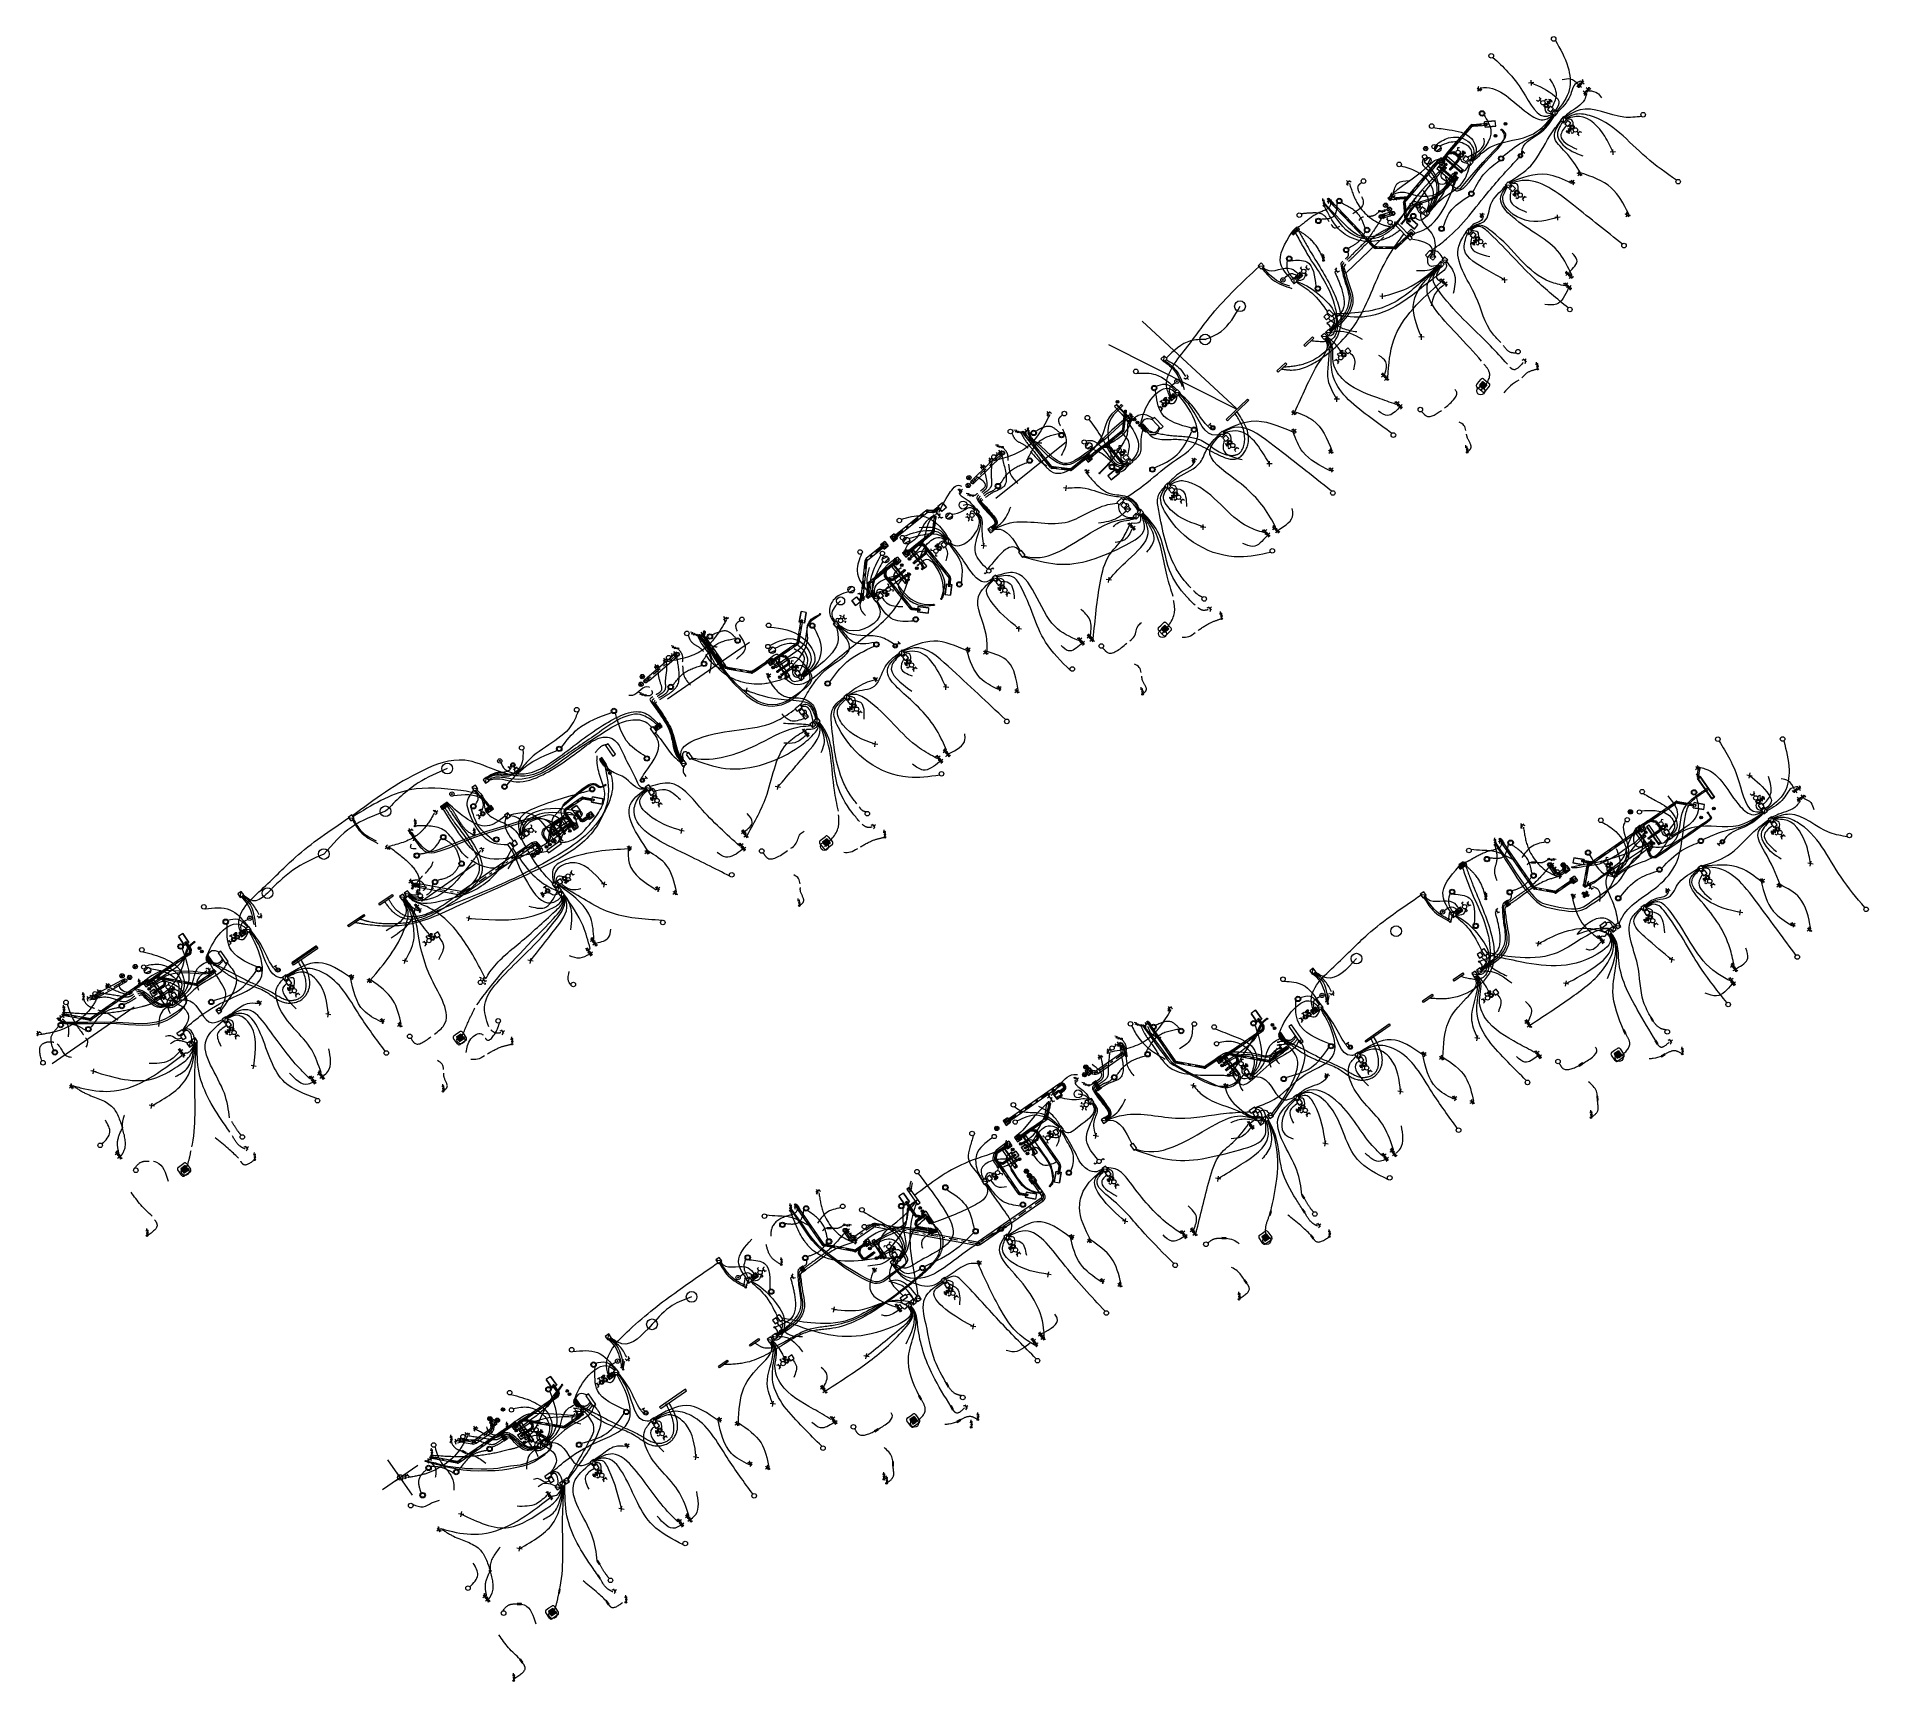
# Model space of a CAD drawing. Header units: metres. Extents: x 2747662.9 to 2747731.3, y 1250221.9 to 1250283.3.
import ezdxf

# ---------------------------------------------------------------- set-up
doc = ezdxf.new("R2010")
doc.units = ezdxf.units.M
doc.header["$MEASUREMENT"] = 0
for name, pattern in [('EL_Boden', [900, 600, -300]), ('EL_Hohlboden', [1350, 600, -150, 150, -150, 150, -150]), ('EL_Hohldecke', [1500, 600, -300, 0, -300, 0, -300]), ('fein_strichliert-A0PKHS8D00', [0.2, 0.05, -0.1, 0.05, 0]), ('fein_strichliert-A0PKIVIQ00', [0.2, 0.05, -0.1, 0.05, 0]), ('STRICHPUNKT2-A0PKHS6Z00', [0.635, 0.3175, -0.15875, 0, -0.15875]), ('STRICHPUNKT2-A0PKHS7900', [0.635, 0.3175, -0.15875, 0, -0.15875]), ('STRICHPUNKT2-A0PKHS8H00', [0.635, 0.3175, -0.15875, 0, -0.15875]), ('STRICHPUNKT2-A0PKIVIE00', [0.635, 0.3175, -0.15875, 0, -0.15875]), ('STRICHPUNKT2-A0PKIVIO00', [0.635, 0.3175, -0.15875, 0, -0.15875]), ('STRICHPUNKT2-A0PKIVIT00', [0.635, 0.3175, -0.15875, 0, -0.15875])]:
    doc.linetypes.add(name, pattern=pattern)
for name, color, linetype in [('___deckendurchbruch', 7, 'Continuous'), ('___elektro', 7, 'Continuous'), ('___lueftung', 7, 'Continuous'), ('___sanitär', 7, 'Continuous'), ('___sanitär Schichttrennlinien', 7, 'Continuous')]:
    doc.layers.add(name, color=color, linetype=linetype)

msp = doc.modelspace()

# ---------------------------------------------------------------- linework, layer by layer
at = {"color": 30, "linetype": 'Continuous', "lineweight": 0, "true_color": 0xff8d1c}
for p, q in [((2747724.884, 1250255.774), (2747724.884, 1250255.774)), ((2747724.888, 1250255.798), (2747724.924, 1250255.994)), ((2747724.937, 1250256.069), (2747724.9, 1250255.998)), ((2747724.9, 1250255.998), (2747724.924, 1250255.994)), ((2747724.924, 1250255.994), (2747724.937, 1250256.069)), ((2747724.942, 1250255.817), (2747724.928, 1250255.741)), ((2747724.928, 1250255.741), (2747724.966, 1250255.812)), ((2747724.977, 1250256.012), (2747724.942, 1250255.817)), ((2747724.966, 1250255.812), (2747724.942, 1250255.817)), ((2747724.923, 1250255.716), (2747724.923, 1250255.716)), ((2747718.701, 1250252.51), (2747718.861, 1250252.51)), ((2747718.701, 1250252.47), (2747718.701, 1250252.51)), ((2747718.861, 1250252.47), (2747718.701, 1250252.47)), ((2747718.861, 1250252.49), (2747718.721, 1250252.49)), ((2747718.861, 1250252.49), (2747718.861, 1250252.49)), ((2747717.669, 1250250.993), (2747717.8, 1250251.084)), ((2747717.691, 1250250.96), (2747717.669, 1250250.993)), ((2747717.823, 1250251.051), (2747717.691, 1250250.96)), ((2747717.812, 1250251.068), (2747717.696, 1250250.988)), ((2747717.713, 1250250.929), (2747717.844, 1250251.02)), ((2747717.867, 1250250.987), (2747717.736, 1250250.896)), ((2747717.856, 1250251.004), (2747717.741, 1250250.924)), ((2747717.757, 1250250.865), (2747717.889, 1250250.956)), ((2747717.757, 1250250.865), (2747717.889, 1250250.956)), ((2747717.9, 1250250.94), (2747717.785, 1250250.86)), ((2747717.9, 1250250.94), (2747717.785, 1250250.86)), ((2747717.812, 1250251.068), (2747717.812, 1250251.068)), ((2747717.856, 1250251.004), (2747717.856, 1250251.004)), ((2747717.9, 1250250.94), (2747717.9, 1250250.94)), ((2747717.9, 1250250.94), (2747717.9, 1250250.94)), ((2747715.605, 1250250.372), (2747715.605, 1250250.372)), ((2747715.609, 1250250.397), (2747715.645, 1250250.592)), ((2747715.659, 1250250.667), (2747715.621, 1250250.596)), ((2747715.621, 1250250.596), (2747715.645, 1250250.592)), ((2747715.645, 1250250.592), (2747715.659, 1250250.667)), ((2747715.667, 1250250.279), (2747715.667, 1250250.279)), ((2747715.701, 1250250.376), (2747715.675, 1250250.303)), ((2747715.675, 1250250.303), (2747715.724, 1250250.368)), ((2747715.766, 1250250.563), (2747715.701, 1250250.376)), ((2747715.724, 1250250.368), (2747715.701, 1250250.376)), ((2747717.736, 1250250.896), (2747717.713, 1250250.929)), ((2747717.78, 1250250.832), (2747717.757, 1250250.865)), ((2747717.78, 1250250.832), (2747717.757, 1250250.865)), ((2747717.911, 1250250.923), (2747717.78, 1250250.832)), ((2747717.911, 1250250.923), (2747717.78, 1250250.832)), ((2747716.749, 1250248.79), (2747716.749, 1250248.79)), ((2747716.749, 1250248.79), (2747716.749, 1250248.79)), ((2747711.097, 1250247.599), (2747711.062, 1250247.403)), ((2747711.044, 1250247.303), (2747711.044, 1250247.303)), ((2747711.062, 1250247.403), (2747711.048, 1250247.328)), ((2747711.048, 1250247.328), (2747711.086, 1250247.399)), ((2747711.086, 1250247.399), (2747711.062, 1250247.403)), ((2747711.101, 1250247.22), (2747711.101, 1250247.22)), ((2747711.106, 1250247.245), (2747711.141, 1250247.44)), ((2747711.155, 1250247.516), (2747711.117, 1250247.444)), ((2747711.117, 1250247.444), (2747711.141, 1250247.44)), ((2747711.141, 1250247.44), (2747711.155, 1250247.516)), ((2747722.151, 1250246.242), (2747722.117, 1250246.222)), ((2747722.117, 1250246.222), (2747722.198, 1250246.084)), ((2747722.215, 1250246.094), (2747722.144, 1250246.215)), ((2747722.232, 1250246.104), (2747722.151, 1250246.242)), ((2747723.167, 1250246.723), (2747723.133, 1250246.702)), ((2747723.133, 1250246.702), (2747723.214, 1250246.564)), ((2747723.231, 1250246.575), (2747723.16, 1250246.695)), ((2747723.248, 1250246.585), (2747723.167, 1250246.723)), ((2747723.231, 1250246.575), (2747723.231, 1250246.575)), ((2747709.288, 1250245.795), (2747709.211, 1250245.79)), ((2747709.211, 1250245.79), (2747709.289, 1250245.771)), ((2747709.272, 1250245.702), (2747709.47, 1250245.715)), ((2747709.486, 1250245.808), (2747709.288, 1250245.795)), ((2747709.289, 1250245.771), (2747709.288, 1250245.795)), ((2747709.468, 1250245.739), (2747709.47, 1250245.715)), ((2747709.547, 1250245.72), (2747709.468, 1250245.739)), ((2747709.47, 1250245.715), (2747709.547, 1250245.72)), ((2747709.511, 1250245.809), (2747709.511, 1250245.809)), ((2747709.572, 1250245.721), (2747709.572, 1250245.721)), ((2747722.215, 1250246.094), (2747722.215, 1250246.094)), ((2747723.34, 1250245.858), (2747723.305, 1250245.838)), ((2747723.305, 1250245.838), (2747723.386, 1250245.7)), ((2747723.404, 1250245.71), (2747723.333, 1250245.83)), ((2747723.421, 1250245.72), (2747723.34, 1250245.858)), ((2747723.404, 1250245.71), (2747723.404, 1250245.71)), ((2747703.559, 1250245.24), (2747703.545, 1250245.4)), ((2747703.599, 1250245.244), (2747703.559, 1250245.24)), ((2747703.565, 1250245.402), (2747703.578, 1250245.262)), ((2747703.565, 1250245.402), (2747703.565, 1250245.402)), ((2747703.585, 1250245.403), (2747703.599, 1250245.244)), ((2747720.597, 1250245.009), (2747720.459, 1250244.93)), ((2747720.469, 1250244.912), (2747720.59, 1250244.982)), ((2747720.469, 1250244.912), (2747720.469, 1250244.912)), ((2747720.478, 1250244.895), (2747720.617, 1250244.974)), ((2747720.617, 1250244.974), (2747720.597, 1250245.009)), ((2747723.671, 1250245.357), (2747723.533, 1250245.275)), ((2747723.533, 1250245.275), (2747723.554, 1250245.24)), ((2747723.554, 1250245.24), (2747723.691, 1250245.322)), ((2747723.681, 1250245.339), (2747723.561, 1250245.268)), ((2747723.681, 1250245.339), (2747723.681, 1250245.339)), ((2747702.322, 1250244.263), (2747702.453, 1250244.354)), ((2747702.344, 1250244.23), (2747702.322, 1250244.263)), ((2747702.476, 1250244.321), (2747702.344, 1250244.23)), ((2747702.465, 1250244.337), (2747702.349, 1250244.258)), ((2747702.366, 1250244.199), (2747702.497, 1250244.29)), ((2747702.389, 1250244.166), (2747702.366, 1250244.199)), ((2747702.52, 1250244.257), (2747702.389, 1250244.166)), ((2747702.509, 1250244.273), (2747702.394, 1250244.194)), ((2747702.41, 1250244.135), (2747702.542, 1250244.226)), ((2747702.433, 1250244.102), (2747702.41, 1250244.135)), ((2747702.565, 1250244.193), (2747702.433, 1250244.102)), ((2747702.553, 1250244.209), (2747702.438, 1250244.13)), ((2747702.454, 1250244.071), (2747702.586, 1250244.162)), ((2747702.465, 1250244.337), (2747702.465, 1250244.337)), ((2747702.609, 1250244.129), (2747702.477, 1250244.038)), ((2747702.597, 1250244.146), (2747702.482, 1250244.066)), ((2747702.509, 1250244.273), (2747702.509, 1250244.273)), ((2747702.553, 1250244.209), (2747702.553, 1250244.209)), ((2747702.597, 1250244.146), (2747702.597, 1250244.146)), ((2747702.477, 1250244.038), (2747702.454, 1250244.071)), ((2747702.499, 1250244.007), (2747702.63, 1250244.098)), ((2747702.499, 1250244.007), (2747702.63, 1250244.098)), ((2747702.522, 1250243.974), (2747702.499, 1250244.007)), ((2747702.522, 1250243.974), (2747702.499, 1250244.007)), ((2747702.653, 1250244.065), (2747702.522, 1250243.974)), ((2747702.653, 1250244.065), (2747702.522, 1250243.974)), ((2747702.642, 1250244.082), (2747702.527, 1250244.002)), ((2747702.642, 1250244.082), (2747702.527, 1250244.002)), ((2747702.642, 1250244.082), (2747702.642, 1250244.082)), ((2747702.642, 1250244.082), (2747702.642, 1250244.082)), ((2747721.179, 1250243.774), (2747721.139, 1250243.773)), ((2747721.139, 1250243.773), (2747721.144, 1250243.613)), ((2747721.164, 1250243.614), (2747721.16, 1250243.754)), ((2747721.164, 1250243.614), (2747721.164, 1250243.614)), ((2747721.184, 1250243.614), (2747721.179, 1250243.774)), ((2747695.496, 1250240.307), (2747695.496, 1250240.307)), ((2747695.5, 1250240.332), (2747695.536, 1250240.527)), ((2747695.549, 1250240.603), (2747695.512, 1250240.531)), ((2747695.512, 1250240.531), (2747695.536, 1250240.527)), ((2747695.536, 1250240.527), (2747695.549, 1250240.603)), ((2747695.541, 1250240.241), (2747695.541, 1250240.241)), ((2747695.56, 1250240.341), (2747695.546, 1250240.266)), ((2747695.546, 1250240.266), (2747695.584, 1250240.337)), ((2747695.595, 1250240.537), (2747695.56, 1250240.341)), ((2747695.584, 1250240.337), (2747695.56, 1250240.341)), ((2747710.152, 1250240.096), (2747710.119, 1250240.073)), ((2747710.119, 1250240.073), (2747710.21, 1250239.941)), ((2747710.226, 1250239.953), (2747710.147, 1250240.068)), ((2747710.243, 1250239.964), (2747710.152, 1250240.096)), ((2747708.955, 1250239.484), (2747708.908, 1250239.331)), ((2747708.927, 1250239.325), (2747708.968, 1250239.459)), ((2747708.927, 1250239.325), (2747708.927, 1250239.325)), ((2747708.946, 1250239.319), (2747708.993, 1250239.472)), ((2747708.993, 1250239.472), (2747708.955, 1250239.484)), ((2747710.171, 1250239.561), (2747710.138, 1250239.538)), ((2747710.138, 1250239.538), (2747710.229, 1250239.406)), ((2747710.245, 1250239.418), (2747710.166, 1250239.533)), ((2747710.262, 1250239.429), (2747710.171, 1250239.561)), ((2747710.226, 1250239.953), (2747710.226, 1250239.953)), ((2747710.245, 1250239.418), (2747710.245, 1250239.418)), ((2747692.418, 1250238.866), (2747692.578, 1250238.866)), ((2747692.418, 1250238.826), (2747692.418, 1250238.866)), ((2747692.578, 1250238.826), (2747692.418, 1250238.826)), ((2747692.578, 1250238.846), (2747692.438, 1250238.846)), ((2747692.578, 1250238.846), (2747692.578, 1250238.846)), ((2747707.142, 1250238.455), (2747707.302, 1250238.449)), ((2747707.143, 1250238.475), (2747707.283, 1250238.47)), ((2747707.143, 1250238.475), (2747707.143, 1250238.475)), ((2747707.304, 1250238.489), (2747707.144, 1250238.495)), ((2747707.302, 1250238.449), (2747707.304, 1250238.489)), ((2747710.451, 1250238.578), (2747710.542, 1250238.446)), ((2747710.467, 1250238.589), (2747710.547, 1250238.474)), ((2747710.467, 1250238.589), (2747710.467, 1250238.589)), ((2747710.575, 1250238.469), (2747710.484, 1250238.6)), ((2747710.542, 1250238.446), (2747710.575, 1250238.469)), ((2747691.386, 1250237.349), (2747691.517, 1250237.44)), ((2747691.408, 1250237.316), (2747691.386, 1250237.349)), ((2747691.54, 1250237.407), (2747691.408, 1250237.316)), ((2747691.529, 1250237.423), (2747691.414, 1250237.344)), ((2747691.43, 1250237.285), (2747691.562, 1250237.376)), ((2747691.453, 1250237.252), (2747691.43, 1250237.285)), ((2747691.584, 1250237.343), (2747691.453, 1250237.252)), ((2747691.573, 1250237.359), (2747691.458, 1250237.28)), ((2747691.474, 1250237.221), (2747691.606, 1250237.312)), ((2747691.474, 1250237.221), (2747691.606, 1250237.312)), ((2747691.628, 1250237.279), (2747691.497, 1250237.188)), ((2747691.628, 1250237.279), (2747691.497, 1250237.188)), ((2747691.617, 1250237.295), (2747691.502, 1250237.216)), ((2747691.617, 1250237.295), (2747691.502, 1250237.216)), ((2747691.529, 1250237.423), (2747691.529, 1250237.423)), ((2747691.573, 1250237.359), (2747691.573, 1250237.359)), ((2747691.617, 1250237.295), (2747691.617, 1250237.295)), ((2747691.617, 1250237.295), (2747691.617, 1250237.295)), ((2747689.322, 1250236.728), (2747689.322, 1250236.728)), ((2747689.326, 1250236.753), (2747689.362, 1250236.948)), ((2747689.376, 1250237.023), (2747689.338, 1250236.952)), ((2747689.338, 1250236.952), (2747689.362, 1250236.948)), ((2747689.362, 1250236.948), (2747689.376, 1250237.023)), ((2747689.384, 1250236.635), (2747689.384, 1250236.635)), ((2747689.418, 1250236.732), (2747689.392, 1250236.659)), ((2747689.392, 1250236.659), (2747689.441, 1250236.724)), ((2747689.483, 1250236.919), (2747689.418, 1250236.732)), ((2747689.441, 1250236.724), (2747689.418, 1250236.732)), ((2747691.497, 1250237.188), (2747691.474, 1250237.221)), ((2747691.497, 1250237.188), (2747691.474, 1250237.221)), ((2747707.962, 1250236.911), (2747708.053, 1250236.78)), ((2747707.978, 1250236.923), (2747708.058, 1250236.808)), ((2747707.978, 1250236.923), (2747707.978, 1250236.923)), ((2747708.086, 1250236.803), (2747707.994, 1250236.934)), ((2747708.053, 1250236.78), (2747708.086, 1250236.803)), ((2747690.466, 1250235.146), (2747690.466, 1250235.146)), ((2747690.466, 1250235.146), (2747690.466, 1250235.146)), ((2747684.807, 1250233.949), (2747684.772, 1250233.754)), ((2747684.865, 1250233.867), (2747684.827, 1250233.795)), ((2747684.851, 1250233.791), (2747684.865, 1250233.867)), ((2747684.753, 1250233.654), (2747684.753, 1250233.654)), ((2747684.772, 1250233.754), (2747684.758, 1250233.679)), ((2747684.758, 1250233.679), (2747684.796, 1250233.75)), ((2747684.796, 1250233.75), (2747684.772, 1250233.754)), ((2747684.811, 1250233.571), (2747684.811, 1250233.571)), ((2747684.815, 1250233.596), (2747684.851, 1250233.791)), ((2747684.827, 1250233.795), (2747684.851, 1250233.791)), ((2747695.868, 1250232.598), (2747695.834, 1250232.578)), ((2747695.834, 1250232.578), (2747695.915, 1250232.44)), ((2747695.932, 1250232.45), (2747695.861, 1250232.571)), ((2747695.949, 1250232.46), (2747695.868, 1250232.598)), ((2747696.884, 1250233.079), (2747696.85, 1250233.058)), ((2747696.85, 1250233.058), (2747696.931, 1250232.92)), ((2747696.948, 1250232.93), (2747696.877, 1250233.051)), ((2747696.965, 1250232.941), (2747696.884, 1250233.079)), ((2747696.948, 1250232.93), (2747696.948, 1250232.93)), ((2747682.957, 1250232.131), (2747683.029, 1250232.093)), ((2747683.033, 1250232.117), (2747682.957, 1250232.131)), ((2747683.016, 1250232.046), (2747683.211, 1250232.011)), ((2747683.029, 1250232.093), (2747683.033, 1250232.117)), ((2747683.228, 1250232.081), (2747683.033, 1250232.117)), ((2747683.215, 1250232.035), (2747683.211, 1250232.011)), ((2747683.211, 1250232.011), (2747683.286, 1250231.997)), ((2747683.286, 1250231.997), (2747683.215, 1250232.035)), ((2747683.253, 1250232.077), (2747683.253, 1250232.077)), ((2747683.311, 1250231.993), (2747683.311, 1250231.993)), ((2747695.932, 1250232.45), (2747695.932, 1250232.45)), ((2747697.057, 1250232.214), (2747697.023, 1250232.194)), ((2747697.023, 1250232.194), (2747697.103, 1250232.055)), ((2747697.121, 1250232.066), (2747697.05, 1250232.186)), ((2747697.138, 1250232.076), (2747697.057, 1250232.214)), ((2747697.121, 1250232.066), (2747697.121, 1250232.066)), ((2747680.297, 1250231.28), (2747680.165, 1250231.189)), ((2747680.177, 1250231.172), (2747680.292, 1250231.252)), ((2747680.177, 1250231.172), (2747680.177, 1250231.172)), ((2747680.188, 1250231.156), (2747680.32, 1250231.247)), ((2747680.21, 1250231.125), (2747680.341, 1250231.216)), ((2747680.221, 1250231.108), (2747680.336, 1250231.188)), ((2747680.364, 1250231.183), (2747680.232, 1250231.092)), ((2747680.254, 1250231.061), (2747680.385, 1250231.152)), ((2747680.265, 1250231.044), (2747680.38, 1250231.124)), ((2747680.32, 1250231.247), (2747680.297, 1250231.28)), ((2747680.341, 1250231.216), (2747680.364, 1250231.183)), ((2747680.385, 1250231.152), (2747680.408, 1250231.119)), ((2747694.314, 1250231.365), (2747694.176, 1250231.285)), ((2747694.186, 1250231.268), (2747694.307, 1250231.338)), ((2747694.186, 1250231.268), (2747694.186, 1250231.268)), ((2747694.196, 1250231.251), (2747694.334, 1250231.33)), ((2747694.334, 1250231.33), (2747694.314, 1250231.365)), ((2747697.388, 1250231.712), (2747697.25, 1250231.631)), ((2747697.25, 1250231.631), (2747697.271, 1250231.596)), ((2747697.271, 1250231.596), (2747697.408, 1250231.678)), ((2747697.398, 1250231.695), (2747697.278, 1250231.624)), ((2747697.398, 1250231.695), (2747697.398, 1250231.695)), ((2747678.797, 1250230.515), (2747678.941, 1250230.445)), ((2747678.806, 1250230.533), (2747678.932, 1250230.472)), ((2747678.806, 1250230.533), (2747678.806, 1250230.533)), ((2747678.959, 1250230.481), (2747678.815, 1250230.551)), ((2747678.941, 1250230.445), (2747678.959, 1250230.481)), ((2747680.221, 1250231.108), (2747680.221, 1250231.108)), ((2747680.265, 1250231.044), (2747680.265, 1250231.044)), ((2747680.408, 1250231.119), (2747680.277, 1250231.028)), ((2747680.298, 1250230.997), (2747680.43, 1250231.088)), ((2747680.31, 1250230.98), (2747680.425, 1250231.06)), ((2747680.31, 1250230.98), (2747680.31, 1250230.98)), ((2747680.452, 1250231.055), (2747680.321, 1250230.964)), ((2747680.342, 1250230.933), (2747680.474, 1250231.024)), ((2747680.354, 1250230.916), (2747680.469, 1250230.996)), ((2747680.354, 1250230.916), (2747680.354, 1250230.916)), ((2747680.497, 1250230.991), (2747680.365, 1250230.9)), ((2747680.43, 1250231.088), (2747680.452, 1250231.055)), ((2747680.474, 1250231.024), (2747680.497, 1250230.991)), ((2747694.896, 1250230.13), (2747694.856, 1250230.129)), ((2747694.856, 1250230.129), (2747694.861, 1250229.969)), ((2747694.881, 1250229.97), (2747694.877, 1250230.11)), ((2747694.881, 1250229.97), (2747694.881, 1250229.97)), ((2747694.901, 1250229.97), (2747694.896, 1250230.13)), ((2747676.309, 1250229.422), (2747676.671, 1250229.673)), ((2747676.309, 1250229.422), (2747676.671, 1250229.673)), ((2747676.309, 1250229.422), (2747676.671, 1250229.673)), ((2747676.615, 1250229.366), (2747676.364, 1250229.728)), ((2747676.615, 1250229.366), (2747676.364, 1250229.728)), ((2747676.615, 1250229.366), (2747676.364, 1250229.728)), ((2747683.861, 1250226.446), (2747683.828, 1250226.424)), ((2747683.828, 1250226.424), (2747683.919, 1250226.292)), ((2747683.936, 1250226.303), (2747683.856, 1250226.419)), ((2747683.952, 1250226.315), (2747683.861, 1250226.446)), ((2747679.851, 1250226.059), (2747679.851, 1250226.059)), ((2747679.851, 1250226.059), (2747679.851, 1250226.059)), ((2747683.88, 1250225.911), (2747683.847, 1250225.889)), ((2747683.847, 1250225.889), (2747683.938, 1250225.757)), ((2747683.955, 1250225.769), (2747683.875, 1250225.884)), ((2747683.971, 1250225.78), (2747683.88, 1250225.911)), ((2747683.936, 1250226.303), (2747683.936, 1250226.303)), ((2747683.955, 1250225.769), (2747683.955, 1250225.769)), ((2747682.427, 1250225.384), (2747682.392, 1250225.228)), ((2747682.411, 1250225.224), (2747682.442, 1250225.36)), ((2747682.411, 1250225.224), (2747682.411, 1250225.224)), ((2747682.466, 1250225.375), (2747682.427, 1250225.384)), ((2747682.431, 1250225.219), (2747682.466, 1250225.375)), ((2747680.852, 1250224.806), (2747681.012, 1250224.8)), ((2747681.013, 1250224.84), (2747680.853, 1250224.846)), ((2747680.853, 1250224.826), (2747680.993, 1250224.821)), ((2747680.853, 1250224.826), (2747680.853, 1250224.826)), ((2747681.012, 1250224.8), (2747681.013, 1250224.84)), ((2747684.161, 1250224.928), (2747684.252, 1250224.797)), ((2747684.177, 1250224.94), (2747684.257, 1250224.825)), ((2747684.177, 1250224.94), (2747684.177, 1250224.94)), ((2747684.285, 1250224.82), (2747684.194, 1250224.951)), ((2747684.252, 1250224.797), (2747684.285, 1250224.82)), ((2747680.944, 1250222.759), (2747681.035, 1250222.627)), ((2747680.96, 1250222.77), (2747681.04, 1250222.655)), ((2747680.96, 1250222.77), (2747680.96, 1250222.77)), ((2747681.068, 1250222.65), (2747680.977, 1250222.781)), ((2747681.035, 1250222.627), (2747681.068, 1250222.65))]:
    msp.add_line(p, q, dxfattribs=at)
for points in [[(2747715.778, 1250248.121), (2747716.139, 1250248.371)], [(2747716.178, 1250248.315), (2747715.817, 1250248.065)], [(2747716.139, 1250248.371), (2747716.178, 1250248.315)], [(2747714.631, 1250247.326), (2747714.992, 1250247.577)], [(2747714.992, 1250247.577), (2747715.031, 1250247.52)], [(2747715.817, 1250248.065), (2747715.778, 1250248.121)], [(2747714.67, 1250247.27), (2747714.631, 1250247.326)], [(2747715.031, 1250247.52), (2747714.67, 1250247.27)], [(2747712.489, 1250245.841), (2747713.393, 1250246.469)], [(2747713.432, 1250246.412), (2747712.528, 1250245.785)], [(2747713.393, 1250246.469), (2747713.432, 1250246.412)], [(2747712.528, 1250245.785), (2747712.489, 1250245.841)], [(2747689.526, 1250234.498), (2747689.857, 1250234.727)], [(2747689.895, 1250234.671), (2747689.565, 1250234.442)], [(2747689.857, 1250234.727), (2747689.895, 1250234.671)], [(2747688.364, 1250233.693), (2747688.694, 1250233.921)], [(2747688.733, 1250233.866), (2747688.402, 1250233.637)], [(2747688.694, 1250233.921), (2747688.733, 1250233.866)], [(2747689.565, 1250234.442), (2747689.526, 1250234.498)], [(2747688.402, 1250233.637), (2747688.364, 1250233.693)], [(2747687.131, 1250232.839), (2747686.17, 1250232.173)], [(2747686.21, 1250232.116), (2747687.171, 1250232.782)], [(2747687.171, 1250232.782), (2747687.131, 1250232.839)], [(2747686.17, 1250232.173), (2747686.21, 1250232.116)]]:
    msp.add_lwpolyline(points, dxfattribs=at)
for centre, radius in [((2747724.884, 1250255.774), 0.0253), ((2747724.923, 1250255.716), 0.0253), ((2747715.605, 1250250.372), 0.0253), ((2747715.667, 1250250.279), 0.0253), ((2747716.749, 1250248.79), 0.0303), ((2747716.749, 1250248.79), 0.0303), ((2747711.044, 1250247.303), 0.0253), ((2747711.101, 1250247.22), 0.0253), ((2747709.511, 1250245.809), 0.0253), ((2747709.572, 1250245.721), 0.0253), ((2747695.496, 1250240.307), 0.0253), ((2747695.541, 1250240.241), 0.0253), ((2747689.322, 1250236.728), 0.0253), ((2747689.384, 1250236.635), 0.0253), ((2747690.466, 1250235.146), 0.0303), ((2747690.466, 1250235.146), 0.0303), ((2747684.753, 1250233.654), 0.0253), ((2747684.811, 1250233.571), 0.0253), ((2747683.253, 1250232.077), 0.0253), ((2747683.311, 1250231.993), 0.0253), ((2747676.49, 1250229.547), 0.1), ((2747676.49, 1250229.547), 0.1), ((2747676.49, 1250229.547), 0.1), ((2747679.851, 1250226.059), 0.0303), ((2747679.851, 1250226.059), 0.0303)]:
    msp.add_circle(centre, radius, dxfattribs=at)
for points, knots in [([(2747725.699, 1250257.019), (2747725.971, 1250256.583), (2747726.244, 1250256.147), (2747726.44, 1250255.508), (2747726.592, 1250255.01), (2747726.699, 1250254.389), (2747727.101, 1250254.376), (2747727.165, 1250254.374), (2747727.237, 1250254.388), (2747727.308, 1250254.401)], [0, 0, 0, 0, 1, 1, 1, 2, 2, 2, 3, 3, 3, 3]), ([(2747728.112, 1250257.025), (2747728.205, 1250256.674), (2747728.297, 1250256.323), (2747728.307, 1250255.951), (2747728.315, 1250255.659), (2747728.273, 1250255.354), (2747728.138, 1250255.11), (2747727.989, 1250254.842), (2747727.729, 1250254.646), (2747727.469, 1250254.45)], [0, 0, 0, 0, 1, 1, 1, 2, 2, 2, 3, 3, 3, 3]), ([(2747724.884, 1250255.774), (2747724.876, 1250255.743), (2747724.869, 1250255.712), (2747724.879, 1250255.689), (2747724.89, 1250255.662), (2747724.924, 1250255.645), (2747724.958, 1250255.629)], [0, 0, 0, 0, 1, 1, 1, 2, 2, 2, 2]), ([(2747724.948, 1250256.043), (2747725.024, 1250256.028), (2747725.099, 1250256.012), (2747725.17, 1250255.99), (2747725.767, 1250255.8), (2747726.011, 1250255.119), (2747726.489, 1250254.583), (2747726.63, 1250254.424), (2747726.792, 1250254.277), (2747726.968, 1250254.272), (2747727.082, 1250254.268), (2747727.203, 1250254.324), (2747727.323, 1250254.38)], [0, 0, 0, 0, 1, 1, 1, 2, 2, 2, 3, 3, 3, 4, 4, 4, 4]), ([(2747726.834, 1250255.731), (2747727.094, 1250255.528), (2747727.355, 1250255.325), (2747727.556, 1250255.019), (2747727.604, 1250254.947), (2747727.649, 1250254.869), (2747727.648, 1250254.797), (2747727.647, 1250254.688), (2747727.541, 1250254.594), (2747727.435, 1250254.499)], [0, 0, 0, 0, 1, 1, 1, 2, 2, 2, 3, 3, 3, 3]), ([(2747721.965, 1250250.203), (2747722.009, 1250250.298), (2747722.052, 1250250.394), (2747722.104, 1250250.482), (2747722.396, 1250250.974), (2747722.965, 1250251.234), (2747723.423, 1250251.62), (2747723.712, 1250251.862), (2747723.957, 1250252.155), (2747724.104, 1250252.481), (2747724.334, 1250252.993), (2747724.325, 1250253.589), (2747724.427, 1250254.171), (2747724.459, 1250254.35), (2747724.501, 1250254.528), (2747724.597, 1250254.673), (2747724.692, 1250254.819), (2747724.842, 1250254.932), (2747724.993, 1250255.03), (2747725.091, 1250255.093), (2747725.19, 1250255.15), (2747725.289, 1250255.207)], [0, 0, 0, 0, 1, 1, 1, 2, 2, 2, 3, 3, 3, 4, 4, 4, 5, 5, 5, 6, 6, 6, 7, 7, 7, 7]), ([(2747722.874, 1250255.062), (2747723.023, 1250254.975), (2747723.173, 1250254.888), (2747723.324, 1250254.805), (2747723.551, 1250254.68), (2747723.783, 1250254.566), (2747723.951, 1250254.342), (2747724.087, 1250254.161), (2747724.18, 1250253.91), (2747724.096, 1250253.729), (2747724.058, 1250253.648), (2747723.985, 1250253.582), (2747723.911, 1250253.515)], [0, 0, 0, 0, 1, 1, 1, 2, 2, 2, 3, 3, 3, 4, 4, 4, 4]), ([(2747723.167, 1250253.087), (2747723.243, 1250253.075), (2747723.319, 1250253.064), (2747723.398, 1250253.061), (2747723.609, 1250253.055), (2747723.845, 1250253.115), (2747723.99, 1250253.244), (2747724.294, 1250253.515), (2747724.192, 1250254.095), (2747724.384, 1250254.487), (2747724.491, 1250254.705), (2747724.69, 1250254.865), (2747724.888, 1250255.01), (2747725.009, 1250255.098), (2747725.13, 1250255.18), (2747725.251, 1250255.262)], [0, 0, 0, 0, 1, 1, 1, 2, 2, 2, 3, 3, 3, 4, 4, 4, 5, 5, 5, 5]), ([(2747724.923, 1250255.716), (2747724.92, 1250255.708), (2747724.918, 1250255.699), (2747724.918, 1250255.692), (2747724.919, 1250255.668), (2747724.951, 1250255.657), (2747724.984, 1250255.647)], [0, 0, 0, 0, 1, 1, 1, 2, 2, 2, 2]), ([(2747727.338, 1250254.639), (2747727.455, 1250254.766), (2747727.573, 1250254.893), (2747727.619, 1250255.037), (2747727.681, 1250255.234), (2747727.613, 1250255.464), (2747727.545, 1250255.694)], [0, 0, 0, 0, 1, 1, 1, 2, 2, 2, 2]), ([(2747728.637, 1250255.31), (2747728.569, 1250255.306), (2747728.501, 1250255.301), (2747728.443, 1250255.278), (2747728.291, 1250255.217), (2747728.213, 1250255.029), (2747728.105, 1250254.883), (2747727.944, 1250254.667), (2747727.718, 1250254.542), (2747727.492, 1250254.417)], [0, 0, 0, 0, 1, 1, 1, 2, 2, 2, 3, 3, 3, 3]), ([(2747728.513, 1250255.219), (2747728.45, 1250255.344), (2747728.386, 1250255.47), (2747728.28, 1250255.533), (2747728.206, 1250255.577), (2747728.111, 1250255.591), (2747728.016, 1250255.605)], [0, 0, 0, 0, 1, 1, 1, 2, 2, 2, 2]), ([(2747722.79, 1250254.418), (2747722.961, 1250254.427), (2747723.133, 1250254.436), (2747723.308, 1250254.424), (2747723.499, 1250254.41), (2747723.694, 1250254.372), (2747723.842, 1250254.239), (2747723.97, 1250254.124), (2747724.064, 1250253.939), (2747724.029, 1250253.787), (2747724.009, 1250253.7), (2747723.949, 1250253.624), (2747723.888, 1250253.548)], [0, 0, 0, 0, 1, 1, 1, 2, 2, 2, 3, 3, 3, 4, 4, 4, 4]), ([(2747723.803, 1250253.671), (2747723.973, 1250253.875), (2747724.143, 1250254.08), (2747724.153, 1250254.287), (2747724.164, 1250254.516), (2747723.979, 1250254.749), (2747723.794, 1250254.981)], [0, 0, 0, 0, 1, 1, 1, 2, 2, 2, 2]), ([(2747724.821, 1250255.023), (2747724.882, 1250254.814), (2747724.942, 1250254.604), (2747724.919, 1250254.422), (2747724.868, 1250254.015), (2747724.401, 1250253.749), (2747723.934, 1250253.482)], [0, 0, 0, 0, 1, 1, 1, 2, 2, 2, 2]), ([(2747723.956, 1250253.449), (2747724.227, 1250253.603), (2747724.497, 1250253.757), (2747724.789, 1250253.819), (2747725.311, 1250253.931), (2747725.904, 1250253.75), (2747726.418, 1250253.874), (2747726.746, 1250253.953), (2747727.042, 1250254.156), (2747727.338, 1250254.359)], [0, 0, 0, 0, 1, 1, 1, 2, 2, 2, 3, 3, 3, 3]), ([(2747727.087, 1250254.721), (2747727.075, 1250254.648), (2747727.062, 1250254.576), (2747727.089, 1250254.527), (2747727.12, 1250254.471), (2747727.206, 1250254.448), (2747727.292, 1250254.425)], [0, 0, 0, 0, 1, 1, 1, 2, 2, 2, 2]), ([(2747728.718, 1250254.795), (2747728.678, 1250254.728), (2747728.638, 1250254.661), (2747728.587, 1250254.606), (2747728.423, 1250254.428), (2747728.147, 1250254.379), (2747727.91, 1250254.287), (2747727.827, 1250254.254), (2747727.748, 1250254.216), (2747727.669, 1250254.178)], [0, 0, 0, 0, 1, 1, 1, 2, 2, 2, 3, 3, 3, 3]), ([(2747728.847, 1250254.887), (2747728.952, 1250254.844), (2747729.057, 1250254.801), (2747729.121, 1250254.724), (2747729.177, 1250254.655), (2747729.202, 1250254.56), (2747729.227, 1250254.465)], [0, 0, 0, 0, 1, 1, 1, 2, 2, 2, 2]), ([(2747721.331, 1250253.994), (2747721.508, 1250253.894), (2747721.686, 1250253.795), (2747721.842, 1250253.647), (2747722.093, 1250253.409), (2747722.292, 1250253.049), (2747722.242, 1250252.742), (2747722.205, 1250252.51), (2747722.024, 1250252.309), (2747721.844, 1250252.108)], [0, 0, 0, 0, 1, 1, 1, 2, 2, 2, 3, 3, 3, 3]), ([(2747722.207, 1250254.039), (2747722.177, 1250253.988), (2747722.146, 1250253.938), (2747722.131, 1250253.885), (2747722.102, 1250253.78), (2747722.135, 1250253.665), (2747722.17, 1250253.548), (2747722.268, 1250253.221), (2747722.387, 1250252.881), (2747722.287, 1250252.607), (2747722.216, 1250252.413), (2747722.036, 1250252.252), (2747721.856, 1250252.091)], [0, 0, 0, 0, 1, 1, 1, 2, 2, 2, 3, 3, 3, 4, 4, 4, 4]), ([(2747723.551, 1250253.753), (2747723.549, 1250253.693), (2747723.546, 1250253.633), (2747723.568, 1250253.588), (2747723.599, 1250253.525), (2747723.678, 1250253.491), (2747723.756, 1250253.457)], [0, 0, 0, 0, 1, 1, 1, 2, 2, 2, 2]), ([(2747725.051, 1250252.365), (2747725.388, 1250252.466), (2747725.725, 1250252.568), (2747726.012, 1250252.748), (2747726.381, 1250252.979), (2747726.668, 1250253.339), (2747726.996, 1250253.641), (2747727.169, 1250253.801), (2747727.354, 1250253.944), (2747727.538, 1250254.087)], [0, 0, 0, 0, 1, 1, 1, 2, 2, 2, 3, 3, 3, 3]), ([(2747725.099, 1250253.35), (2747725.37, 1250253.472), (2747725.64, 1250253.594), (2747725.927, 1250253.674), (2747726.149, 1250253.736), (2747726.381, 1250253.772), (2747726.593, 1250253.855), (2747726.868, 1250253.964), (2747727.109, 1250254.153), (2747727.349, 1250254.343)], [0, 0, 0, 0, 1, 1, 1, 2, 2, 2, 3, 3, 3, 3]), ([(2747725.888, 1250253.31), (2747725.92, 1250253.362), (2747725.952, 1250253.414), (2747725.99, 1250253.459), (2747726.171, 1250253.676), (2747726.487, 1250253.741), (2747726.75, 1250253.873), (2747726.981, 1250253.989), (2747727.171, 1250254.158), (2747727.36, 1250254.326)], [0, 0, 0, 0, 1, 1, 1, 2, 2, 2, 3, 3, 3, 3]), ([(2747727.98, 1250251.666), (2747727.815, 1250252.065), (2747727.649, 1250252.465), (2747727.397, 1250252.904), (2747727.265, 1250253.134), (2747727.108, 1250253.376), (2747727.15, 1250253.579), (2747727.186, 1250253.757), (2747727.374, 1250253.906), (2747727.561, 1250254.054)], [0, 0, 0, 0, 1, 1, 1, 2, 2, 2, 3, 3, 3, 3]), ([(2747727.583, 1250254.021), (2747727.436, 1250253.88), (2747727.289, 1250253.738), (2747727.27, 1250253.565), (2747727.257, 1250253.445), (2747727.306, 1250253.309), (2747727.374, 1250253.194), (2747727.526, 1250252.937), (2747727.772, 1250252.782), (2747728.019, 1250252.626)], [0, 0, 0, 0, 1, 1, 1, 2, 2, 2, 3, 3, 3, 3]), ([(2747727.692, 1250253.865), (2747727.556, 1250253.758), (2747727.421, 1250253.651), (2747727.388, 1250253.537), (2747727.33, 1250253.338), (2747727.582, 1250253.117), (2747727.834, 1250252.896)], [0, 0, 0, 0, 1, 1, 1, 2, 2, 2, 2]), ([(2747730.486, 1250253.453), (2747730.268, 1250253.485), (2747730.05, 1250253.518), (2747729.842, 1250253.596), (2747729.318, 1250253.793), (2747728.856, 1250254.282), (2747728.332, 1250254.288), (2747728.125, 1250254.291), (2747727.909, 1250254.218), (2747727.692, 1250254.145)], [0, 0, 0, 0, 1, 1, 1, 2, 2, 2, 3, 3, 3, 3]), ([(2747731.133, 1250250.812), (2747730.826, 1250251.174), (2747730.52, 1250251.537), (2747730.25, 1250251.938), (2747729.755, 1250252.674), (2747729.383, 1250253.541), (2747728.613, 1250253.989), (2747728.442, 1250254.089), (2747728.252, 1250254.167), (2747728.06, 1250254.171), (2747727.943, 1250254.174), (2747727.825, 1250254.148), (2747727.708, 1250254.123)], [0, 0, 0, 0, 1, 1, 1, 2, 2, 2, 3, 3, 3, 4, 4, 4, 4]), ([(2747729.109, 1250252.446), (2747729.072, 1250252.659), (2747729.035, 1250252.872), (2747728.966, 1250253.093), (2747728.839, 1250253.493), (2747728.606, 1250253.923), (2747728.246, 1250254.051), (2747728.087, 1250254.107), (2747727.904, 1250254.105), (2747727.721, 1250254.104)], [0, 0, 0, 0, 1, 1, 1, 2, 2, 2, 3, 3, 3, 3]), ([(2747727.943, 1250253.784), (2747727.956, 1250253.862), (2747727.97, 1250253.941), (2747727.939, 1250253.99), (2747727.906, 1250254.042), (2747727.822, 1250254.061), (2747727.738, 1250254.08)], [0, 0, 0, 0, 1, 1, 1, 2, 2, 2, 2]), ([(2747719.216, 1250253.256), (2747719.022, 1250253.214), (2747718.827, 1250253.172), (2747718.677, 1250253.066), (2747718.541, 1250252.97), (2747718.441, 1250252.822), (2747718.341, 1250252.673)], [0, 0, 0, 0, 1, 1, 1, 2, 2, 2, 2]), ([(2747721.833, 1250252.124), (2747721.894, 1250252.204), (2747721.955, 1250252.283), (2747721.984, 1250252.368), (2747722.05, 1250252.557), (2747721.961, 1250252.775), (2747721.873, 1250252.994)], [0, 0, 0, 0, 1, 1, 1, 2, 2, 2, 2]), ([(2747722.836, 1250253.227), (2747722.835, 1250253.131), (2747722.834, 1250253.035), (2747722.811, 1250252.947), (2747722.759, 1250252.75), (2747722.595, 1250252.59), (2747722.428, 1250252.452), (2747722.248, 1250252.304), (2747722.063, 1250252.181), (2747721.878, 1250252.059)], [0, 0, 0, 0, 1, 1, 1, 2, 2, 2, 3, 3, 3, 3]), ([(2747721.901, 1250252.026), (2747722.082, 1250252.146), (2747722.263, 1250252.267), (2747722.462, 1250252.361), (2747722.777, 1250252.509), (2747723.139, 1250252.589), (2747723.396, 1250252.802), (2747723.571, 1250252.947), (2747723.698, 1250253.153), (2747723.825, 1250253.358)], [0, 0, 0, 0, 1, 1, 1, 2, 2, 2, 3, 3, 3, 3]), ([(2747723.508, 1250253.206), (2747723.547, 1250253.208), (2747723.587, 1250253.211), (2747723.621, 1250253.223), (2747723.695, 1250253.251), (2747723.744, 1250253.327), (2747723.793, 1250253.403)], [0, 0, 0, 0, 1, 1, 1, 2, 2, 2, 2]), ([(2747723.558, 1250252.282), (2747723.791, 1250252.52), (2747724.024, 1250252.759), (2747724.3, 1250252.932), (2747724.497, 1250253.055), (2747724.716, 1250253.146), (2747724.934, 1250253.236)], [0, 0, 0, 0, 1, 1, 1, 2, 2, 2, 2]), ([(2747715.712, 1250250.596), (2747715.568, 1250250.809), (2747715.424, 1250251.023), (2747715.397, 1250251.235), (2747715.35, 1250251.609), (2747715.669, 1250251.978), (2747715.989, 1250252.346)], [0, 0, 0, 0, 1, 1, 1, 2, 2, 2, 2]), ([(2747716.434, 1250252.986), (2747716.577, 1250252.972), (2747716.72, 1250252.958), (2747716.864, 1250252.952), (2747716.975, 1250252.948), (2747717.087, 1250252.949), (2747717.196, 1250252.934), (2747717.474, 1250252.895), (2747717.729, 1250252.752), (2747717.985, 1250252.609)], [0, 0, 0, 0, 1, 1, 1, 2, 2, 2, 3, 3, 3, 3]), ([(2747718.721, 1250252.49), (2747718.69, 1250252.491), (2747718.659, 1250252.492), (2747718.632, 1250252.483), (2747718.592, 1250252.469), (2747718.562, 1250252.431), (2747718.532, 1250252.393)], [0, 0, 0, 0, 1, 1, 1, 2, 2, 2, 2]), ([(2747720.868, 1250252.776), (2747721.076, 1250252.396), (2747721.284, 1250252.016), (2747721.645, 1250251.986), (2747721.675, 1250251.984), (2747721.705, 1250251.984), (2747721.736, 1250251.984)], [0, 0, 0, 0, 1, 1, 1, 2, 2, 2, 2]), ([(2747721.496, 1250252.329), (2747721.506, 1250252.263), (2747721.515, 1250252.197), (2747721.549, 1250252.147), (2747721.583, 1250252.098), (2747721.642, 1250252.066), (2747721.701, 1250252.033)], [0, 0, 0, 0, 1, 1, 1, 2, 2, 2, 2]), ([(2747727.268, 1250251.781), (2747727.027, 1250251.972), (2747726.785, 1250252.164), (2747726.517, 1250252.271), (2747726.08, 1250252.445), (2747725.571, 1250252.396), (2747725.063, 1250252.348)], [0, 0, 0, 0, 1, 1, 1, 2, 2, 2, 2]), ([(2747728.564, 1250249.032), (2747728.117, 1250249.637), (2747727.67, 1250250.242), (2747727.176, 1250250.91), (2747726.726, 1250251.52), (2747726.238, 1250252.181), (2747725.558, 1250252.294), (2747725.407, 1250252.319), (2747725.246, 1250252.317), (2747725.085, 1250252.315)], [0, 0, 0, 0, 1, 1, 1, 2, 2, 2, 3, 3, 3, 3]), ([(2747721.616, 1250252.157), (2747721.57, 1250252.082), (2747721.524, 1250252.007), (2747721.498, 1250251.93), (2747721.395, 1250251.619), (2747721.627, 1250251.271), (2747721.756, 1250250.932), (2747721.847, 1250250.693), (2747721.887, 1250250.459), (2747721.926, 1250250.224)], [0, 0, 0, 0, 1, 1, 1, 2, 2, 2, 3, 3, 3, 3]), ([(2747722.016, 1250251.214), (2747722.213, 1250251.455), (2747722.409, 1250251.696), (2747722.658, 1250251.859), (2747722.876, 1250252.002), (2747723.135, 1250252.085), (2747723.393, 1250252.168)], [0, 0, 0, 0, 1, 1, 1, 2, 2, 2, 2]), ([(2747722.939, 1250250.865), (2747723.082, 1250250.959), (2747723.225, 1250251.054), (2747723.393, 1250251.097), (2747723.536, 1250251.135), (2747723.698, 1250251.135), (2747723.815, 1250251.201), (2747723.997, 1250251.304), (2747724.07, 1250251.566), (2747724.209, 1250251.749), (2747724.378, 1250251.971), (2747724.643, 1250252.079), (2747724.866, 1250252.235), (2747724.884, 1250252.248), (2747724.902, 1250252.261), (2747724.92, 1250252.274)], [0, 0, 0, 0, 1, 1, 1, 2, 2, 2, 3, 3, 3, 4, 4, 4, 5, 5, 5, 5]), ([(2747726.256, 1250248.667), (2747726.208, 1250248.883), (2747726.16, 1250249.099), (2747726.097, 1250249.302), (2747725.899, 1250249.935), (2747725.549, 1250250.439), (2747725.033, 1250251.045), (2747724.803, 1250251.316), (2747724.539, 1250251.607), (2747724.612, 1250251.855), (2747724.653, 1250251.992), (2747724.797, 1250252.117), (2747724.942, 1250252.241)], [0, 0, 0, 0, 1, 1, 1, 2, 2, 2, 3, 3, 3, 4, 4, 4, 4]), ([(2747726.483, 1250250.627), (2747726.064, 1250250.717), (2747725.644, 1250250.807), (2747725.213, 1250251.103), (2747724.925, 1250251.3), (2747724.632, 1250251.589), (2747724.693, 1250251.842), (2747724.723, 1250251.97), (2747724.844, 1250252.089), (2747724.965, 1250252.208)], [0, 0, 0, 0, 1, 1, 1, 2, 2, 2, 3, 3, 3, 3]), ([(2747725.073, 1250252.052), (2747725.013, 1250251.939), (2747724.952, 1250251.827), (2747724.945, 1250251.723), (2747724.931, 1250251.495), (2747725.175, 1250251.304), (2747725.418, 1250251.114)], [0, 0, 0, 0, 1, 1, 1, 2, 2, 2, 2]), ([(2747725.325, 1250251.97), (2747725.353, 1250252.068), (2747725.38, 1250252.165), (2747725.344, 1250252.217), (2747725.307, 1250252.268), (2747725.208, 1250252.275), (2747725.108, 1250252.282)], [0, 0, 0, 0, 1, 1, 1, 2, 2, 2, 2]), ([(2747727.268, 1250251.781), (2747727.37, 1250251.377), (2747727.472, 1250250.974), (2747727.716, 1250250.677), (2747727.895, 1250250.458), (2747728.151, 1250250.297), (2747728.407, 1250250.137)], [0, 0, 0, 0, 1, 1, 1, 2, 2, 2, 2]), ([(2747729.119, 1250250.022), (2747729.037, 1250250.448), (2747728.955, 1250250.875), (2747728.701, 1250251.169), (2747728.52, 1250251.38), (2747728.25, 1250251.523), (2747727.98, 1250251.666)], [0, 0, 0, 0, 1, 1, 1, 2, 2, 2, 2]), ([(2747710.549, 1250247.019), (2747710.525, 1250247.094), (2747710.502, 1250247.17), (2747710.49, 1250247.244), (2747710.403, 1250247.787), (2747710.954, 1250248.255), (2747711.411, 1250248.682), (2747711.848, 1250249.091), (2747712.198, 1250249.463), (2747712.593, 1250249.811), (2747713.189, 1250250.337), (2747713.884, 1250250.808), (2747714.58, 1250251.279)], [0, 0, 0, 0, 1, 1, 1, 2, 2, 2, 3, 3, 3, 4, 4, 4, 4]), ([(2747714.674, 1250251.198), (2747714.775, 1250251.025), (2747714.877, 1250250.853), (2747715.012, 1250250.714), (2747715.191, 1250250.529), (2747715.429, 1250250.404), (2747715.667, 1250250.279)], [0, 0, 0, 0, 1, 1, 1, 2, 2, 2, 2]), ([(2747715.605, 1250250.372), (2747715.508, 1250250.419), (2747715.412, 1250250.467), (2747715.324, 1250250.525), (2747715.069, 1250250.695), (2747714.888, 1250250.958), (2747714.707, 1250251.221)], [0, 0, 0, 0, 1, 1, 1, 2, 2, 2, 2]), ([(2747714.723, 1250251.232), (2747714.754, 1250251.194), (2747714.785, 1250251.157), (2747714.82, 1250251.128), (2747715.054, 1250250.938), (2747715.495, 1250251.152), (2747715.757, 1250251.01), (2747715.846, 1250250.962), (2747715.914, 1250250.872), (2747715.983, 1250250.783)], [0, 0, 0, 0, 1, 1, 1, 2, 2, 2, 3, 3, 3, 3]), ([(2747715.657, 1250251.339), (2747715.626, 1250251.24), (2747715.595, 1250251.141), (2747715.597, 1250251.045), (2747715.602, 1250250.902), (2747715.681, 1250250.766), (2747715.761, 1250250.63)], [0, 0, 0, 0, 1, 1, 1, 2, 2, 2, 2]), ([(2747715.796, 1250251.314), (2747716.015, 1250251.294), (2747716.235, 1250251.274), (2747716.369, 1250251.172), (2747716.592, 1250251.002), (2747716.577, 1250250.605), (2747716.562, 1250250.207)], [0, 0, 0, 0, 1, 1, 1, 2, 2, 2, 2]), ([(2747717.696, 1250250.988), (2747717.669, 1250250.971), (2747717.642, 1250250.955), (2747717.627, 1250250.931), (2747717.608, 1250250.9), (2747717.609, 1250250.858), (2747717.61, 1250250.816), (2747717.614, 1250250.608), (2747717.63, 1250250.428), (2747717.659, 1250250.236), (2747717.692, 1250250.008), (2747717.744, 1250249.763), (2747717.708, 1250249.548), (2747717.638, 1250249.119), (2747717.222, 1250248.813), (2747716.807, 1250248.506)], [0, 0, 0, 0, 1, 1, 1, 2, 2, 2, 3, 3, 3, 4, 4, 4, 5, 5, 5, 5]), ([(2747720.212, 1250251.211), (2747720.3, 1250250.865), (2747720.389, 1250250.519), (2747720.582, 1250250.243), (2747720.74, 1250250.016), (2747720.969, 1250249.837), (2747721.197, 1250249.657)], [0, 0, 0, 0, 1, 1, 1, 2, 2, 2, 2]), ([(2747720.97, 1250251.592), (2747721.037, 1250251.573), (2747721.104, 1250251.554), (2747721.15, 1250251.517), (2747721.266, 1250251.427), (2747721.252, 1250251.233), (2747721.239, 1250251.038)], [0, 0, 0, 0, 1, 1, 1, 2, 2, 2, 2]), ([(2747723.809, 1250251.398), (2747723.795, 1250251.362), (2747723.782, 1250251.326), (2747723.762, 1250251.298), (2747723.684, 1250251.187), (2747723.508, 1250251.184), (2747723.361, 1250251.143), (2747723.188, 1250251.095), (2747723.055, 1250250.992), (2747722.922, 1250250.89)], [0, 0, 0, 0, 1, 1, 1, 2, 2, 2, 3, 3, 3, 3]), ([(2747726.09, 1250248.082), (2747725.92, 1250248.174), (2747725.75, 1250248.266), (2747725.598, 1250248.372), (2747724.851, 1250248.895), (2747724.551, 1250249.765), (2747723.91, 1250250.62), (2747723.765, 1250250.813), (2747723.603, 1250251.006), (2747723.418, 1250251.021), (2747723.273, 1250251.033), (2747723.115, 1250250.937), (2747722.956, 1250250.841)], [0, 0, 0, 0, 1, 1, 1, 2, 2, 2, 3, 3, 3, 4, 4, 4, 4]), ([(2747725.989, 1250247.261), (2747725.656, 1250247.675), (2747725.322, 1250248.089), (2747725.043, 1250248.504), (2747724.61, 1250249.147), (2747724.309, 1250249.793), (2747723.747, 1250250.55), (2747723.604, 1250250.743), (2747723.444, 1250250.943), (2747723.262, 1250250.931), (2747723.172, 1250250.926), (2747723.075, 1250250.867), (2747722.979, 1250250.808)], [0, 0, 0, 0, 1, 1, 1, 2, 2, 2, 3, 3, 3, 4, 4, 4, 4]), ([(2747715.449, 1250250.693), (2747715.543, 1250250.768), (2747715.636, 1250250.843), (2747715.729, 1250250.834), (2747715.792, 1250250.827), (2747715.855, 1250250.783), (2747715.917, 1250250.738)], [0, 0, 0, 0, 1, 1, 1, 2, 2, 2, 2]), ([(2747715.852, 1250250.498), (2747716.035, 1250250.341), (2747716.217, 1250250.184), (2747716.367, 1250250.001), (2747716.559, 1250249.767), (2747716.697, 1250249.493), (2747716.836, 1250249.218)], [0, 0, 0, 0, 1, 1, 1, 2, 2, 2, 2]), ([(2747715.869, 1250250.51), (2747715.956, 1250250.462), (2747716.044, 1250250.414), (2747716.127, 1250250.359), (2747716.397, 1250250.18), (2747716.617, 1250249.928), (2747716.813, 1250249.669), (2747716.983, 1250249.443), (2747717.135, 1250249.212), (2747717.11, 1250248.876), (2747717.09, 1250248.605), (2747716.955, 1250248.266), (2747716.741, 1250248.303), (2747716.721, 1250248.307), (2747716.7, 1250248.314), (2747716.679, 1250248.32)], [0, 0, 0, 0, 1, 1, 1, 2, 2, 2, 3, 3, 3, 4, 4, 4, 5, 5, 5, 5]), ([(2747716.247, 1250250.771), (2747716.223, 1250250.687), (2747716.199, 1250250.602), (2747716.145, 1250250.559), (2747716.084, 1250250.512), (2747715.984, 1250250.516), (2747715.885, 1250250.521)], [0, 0, 0, 0, 1, 1, 1, 2, 2, 2, 2]), ([(2747717.741, 1250250.924), (2747717.714, 1250250.909), (2747717.687, 1250250.893), (2747717.67, 1250250.872), (2747717.629, 1250250.82), (2747717.653, 1250250.732), (2747717.665, 1250250.653), (2747717.681, 1250250.553), (2747717.679, 1250250.467), (2747717.685, 1250250.377), (2747717.705, 1250250.087), (2747717.816, 1250249.761), (2747717.772, 1250249.489), (2747717.704, 1250249.066), (2747717.264, 1250248.773), (2747716.824, 1250248.48)], [0, 0, 0, 0, 1, 1, 1, 2, 2, 2, 3, 3, 3, 4, 4, 4, 5, 5, 5, 5]), ([(2747717.785, 1250250.86), (2747717.758, 1250250.842), (2747717.731, 1250250.824), (2747717.716, 1250250.801), (2747717.687, 1250250.753), (2747717.709, 1250250.683), (2747717.722, 1250250.617), (2747717.741, 1250250.525), (2747717.742, 1250250.443), (2747717.75, 1250250.359), (2747717.781, 1250250.061), (2747717.905, 1250249.736), (2747717.837, 1250249.44), (2747717.803, 1250249.291), (2747717.72, 1250249.149), (2747717.619, 1250249.028), (2747717.41, 1250248.778), (2747717.125, 1250248.617), (2747716.841, 1250248.457)], [0, 0, 0, 0, 1, 1, 1, 2, 2, 2, 3, 3, 3, 4, 4, 4, 5, 5, 5, 6, 6, 6, 6]), ([(2747720.406, 1250249.805), (2747720.54, 1250249.969), (2747720.675, 1250250.133), (2747720.86, 1250250.261), (2747721.02, 1250250.371), (2747721.219, 1250250.453), (2747721.392, 1250250.424), (2747721.551, 1250250.397), (2747721.689, 1250250.277), (2747721.827, 1250250.156)], [0, 0, 0, 0, 1, 1, 1, 2, 2, 2, 3, 3, 3, 3]), ([(2747721.736, 1250250.093), (2747721.701, 1250250.163), (2747721.666, 1250250.232), (2747721.609, 1250250.248), (2747721.572, 1250250.258), (2747721.527, 1250250.245), (2747721.481, 1250250.232)], [0, 0, 0, 0, 1, 1, 1, 2, 2, 2, 2]), ([(2747723.16, 1250246.695), (2747723.054, 1250246.894), (2747722.948, 1250247.092), (2747722.88, 1250247.296), (2747722.734, 1250247.732), (2747722.76, 1250248.194), (2747722.651, 1250248.69), (2747722.514, 1250249.311), (2747722.164, 1250249.984), (2747722.455, 1250250.448), (2747722.535, 1250250.575), (2747722.663, 1250250.687), (2747722.791, 1250250.799)], [0, 0, 0, 0, 1, 1, 1, 2, 2, 2, 3, 3, 3, 4, 4, 4, 4]), ([(2747723.935, 1250248.862), (2747723.618, 1250249.122), (2747723.301, 1250249.382), (2747722.927, 1250249.715), (2747722.726, 1250249.895), (2747722.509, 1250250.095), (2747722.518, 1250250.296), (2747722.524, 1250250.453), (2747722.669, 1250250.609), (2747722.813, 1250250.766)], [0, 0, 0, 0, 1, 1, 1, 2, 2, 2, 3, 3, 3, 3]), ([(2747723.195, 1250250.495), (2747723.213, 1250250.566), (2747723.23, 1250250.637), (2747723.207, 1250250.685), (2747723.178, 1250250.746), (2747723.084, 1250250.768), (2747722.99, 1250250.791)], [0, 0, 0, 0, 1, 1, 1, 2, 2, 2, 2]), ([(2747723.076, 1250250.668), (2747723.209, 1250250.647), (2747723.342, 1250250.626), (2747723.433, 1250250.563), (2747723.613, 1250250.439), (2747723.635, 1250250.153), (2747723.656, 1250249.868)], [0, 0, 0, 0, 1, 1, 1, 2, 2, 2, 2]), ([(2747721.66, 1250249.991), (2747721.624, 1250249.999), (2747721.589, 1250250.006), (2747721.553, 1250250.01), (2747721.431, 1250250.022), (2747721.307, 1250249.991), (2747721.188, 1250249.951), (2747720.591, 1250249.748), (2747720.121, 1250249.289), (2747719.548, 1250249.081), (2747719.097, 1250248.917), (2747718.583, 1250248.908), (2747718.091, 1250248.956), (2747717.726, 1250248.992), (2747717.374, 1250249.059), (2747717.021, 1250249.127)], [0, 0, 0, 0, 1, 1, 1, 2, 2, 2, 3, 3, 3, 4, 4, 4, 5, 5, 5, 5]), ([(2747721.571, 1250249.784), (2747721.596, 1250249.742), (2747721.62, 1250249.701), (2747721.633, 1250249.659), (2747721.702, 1250249.433), (2747721.422, 1250249.225), (2747721.15, 1250249.068), (2747720.077, 1250248.447), (2747719.126, 1250248.61), (2747718.151, 1250248.812), (2747717.777, 1250248.889), (2747717.399, 1250248.972), (2747717.022, 1250249.055)], [0, 0, 0, 0, 1, 1, 1, 2, 2, 2, 3, 3, 3, 4, 4, 4, 4]), ([(2747718.676, 1250246.444), (2747719.222, 1250246.804), (2747719.769, 1250247.163), (2747720.292, 1250247.535), (2747720.728, 1250247.846), (2747721.149, 1250248.165), (2747721.477, 1250248.651), (2747721.672, 1250248.94), (2747721.835, 1250249.288), (2747721.733, 1250249.583), (2747721.706, 1250249.662), (2747721.659, 1250249.737), (2747721.613, 1250249.813)], [0, 0, 0, 0, 1, 1, 1, 2, 2, 2, 3, 3, 3, 4, 4, 4, 4]), ([(2747718.958, 1250249.461), (2747719.239, 1250249.609), (2747719.52, 1250249.758), (2747719.823, 1250249.867), (2747720.171, 1250249.993), (2747720.549, 1250250.068), (2747720.909, 1250250.021), (2747721.105, 1250249.995), (2747721.296, 1250249.933), (2747721.487, 1250249.871)], [0, 0, 0, 0, 1, 1, 1, 2, 2, 2, 3, 3, 3, 3]), ([(2747719.99, 1250247.971), (2747720.355, 1250248.165), (2747720.72, 1250248.36), (2747721.08, 1250248.614), (2747721.344, 1250248.799), (2747721.606, 1250249.017), (2747721.68, 1250249.319), (2747721.703, 1250249.41), (2747721.708, 1250249.508), (2747721.684, 1250249.597), (2747721.665, 1250249.667), (2747721.626, 1250249.731), (2747721.588, 1250249.795)], [0, 0, 0, 0, 1, 1, 1, 2, 2, 2, 3, 3, 3, 4, 4, 4, 4]), ([(2747721.645, 1250250.013), (2747721.599, 1250250.02), (2747721.552, 1250250.027), (2747721.506, 1250250.032), (2747721.135, 1250250.068), (2747720.771, 1250249.936), (2747720.406, 1250249.805)], [0, 0, 0, 0, 1, 1, 1, 2, 2, 2, 2]), ([(2747721.475, 1250249.888), (2747721.397, 1250249.908), (2747721.319, 1250249.928), (2747721.293, 1250249.983), (2747721.279, 1250250.013), (2747721.282, 1250250.055), (2747721.284, 1250250.096)], [0, 0, 0, 0, 1, 1, 1, 2, 2, 2, 2]), ([(2747721.329, 1250249.748), (2747721.377, 1250249.74), (2747721.425, 1250249.732), (2747721.457, 1250249.753), (2747721.481, 1250249.769), (2747721.495, 1250249.804), (2747721.509, 1250249.838)], [0, 0, 0, 0, 1, 1, 1, 2, 2, 2, 2]), ([(2747721.637, 1250249.83), (2747721.687, 1250249.742), (2747721.737, 1250249.654), (2747721.771, 1250249.564), (2747721.934, 1250249.129), (2747721.725, 1250248.64), (2747721.516, 1250248.151)], [0, 0, 0, 0, 1, 1, 1, 2, 2, 2, 2]), ([(2747722.144, 1250246.215), (2747721.944, 1250246.695), (2747721.744, 1250247.176), (2747721.739, 1250247.691), (2747721.732, 1250248.345), (2747722.04, 1250249.054), (2747721.777, 1250249.633), (2747721.744, 1250249.706), (2747721.702, 1250249.776), (2747721.661, 1250249.846)], [0, 0, 0, 0, 1, 1, 1, 2, 2, 2, 3, 3, 3, 3]), ([(2747723.333, 1250245.83), (2747723.102, 1250246.218), (2747722.871, 1250246.605), (2747722.646, 1250247.003), (2747722.32, 1250247.581), (2747722.006, 1250248.182), (2747721.953, 1250248.847), (2747721.934, 1250249.074), (2747721.946, 1250249.308), (2747721.87, 1250249.513), (2747721.825, 1250249.634), (2747721.75, 1250249.745), (2747721.675, 1250249.856)], [0, 0, 0, 0, 1, 1, 1, 2, 2, 2, 3, 3, 3, 4, 4, 4, 4]), ([(2747712.17, 1250248.903), (2747711.806, 1250248.501), (2747711.442, 1250248.1), (2747711.053, 1250248.186), (2747710.915, 1250248.216), (2747710.774, 1250248.308), (2747710.634, 1250248.399)], [0, 0, 0, 0, 1, 1, 1, 2, 2, 2, 2]), ([(2747716.795, 1250248.522), (2747716.833, 1250248.552), (2747716.871, 1250248.583), (2747716.908, 1250248.618), (2747716.974, 1250248.681), (2747717.037, 1250248.761), (2747717.047, 1250248.845), (2747717.054, 1250248.909), (2747717.03, 1250248.976), (2747717.006, 1250249.043)], [0, 0, 0, 0, 1, 1, 1, 2, 2, 2, 3, 3, 3, 3]), ([(2747716.827, 1250248.968), (2747716.979, 1250248.803), (2747717.131, 1250248.638), (2747717.312, 1250248.512), (2747717.455, 1250248.412), (2747717.617, 1250248.338), (2747717.778, 1250248.263)], [0, 0, 0, 0, 1, 1, 1, 2, 2, 2, 2]), ([(2747721.283, 1250249.522), (2747721.162, 1250249.373), (2747721.041, 1250249.223), (2747720.885, 1250249.222), (2747720.838, 1250249.222), (2747720.787, 1250249.236), (2747720.735, 1250249.25)], [0, 0, 0, 0, 1, 1, 1, 2, 2, 2, 2]), ([(2747726.352, 1250248.538), (2747726.543, 1250248.646), (2747726.735, 1250248.754), (2747726.769, 1250248.914), (2747726.793, 1250249.024), (2747726.742, 1250249.159), (2747726.691, 1250249.294)], [0, 0, 0, 0, 1, 1, 1, 2, 2, 2, 2]), ([(2747710.544, 1250248.337), (2747710.636, 1250248.253), (2747710.728, 1250248.168), (2747710.798, 1250248.07), (2747710.95, 1250247.856), (2747710.997, 1250247.58), (2747711.044, 1250247.303)], [0, 0, 0, 0, 1, 1, 1, 2, 2, 2, 2]), ([(2747710.568, 1250248.354), (2747710.674, 1250248.279), (2747710.779, 1250248.204), (2747710.858, 1250248.112), (2747711.049, 1250247.886), (2747711.075, 1250247.553), (2747711.101, 1250247.22)], [0, 0, 0, 0, 1, 1, 1, 2, 2, 2, 2]), ([(2747711.238, 1250247.665), (2747711.172, 1250247.796), (2747711.107, 1250247.927), (2747711.016, 1250248.037), (2747710.903, 1250248.172), (2747710.752, 1250248.274), (2747710.601, 1250248.377)], [0, 0, 0, 0, 1, 1, 1, 2, 2, 2, 2]), ([(2747715.394, 1250245.228), (2747715.413, 1250245.691), (2747715.433, 1250246.154), (2747715.596, 1250246.536), (2747715.733, 1250246.858), (2747715.972, 1250247.122), (2747716.267, 1250247.424), (2747716.466, 1250247.627), (2747716.69, 1250247.847), (2747716.635, 1250248.078), (2747716.624, 1250248.126), (2747716.6, 1250248.175), (2747716.576, 1250248.224)], [0, 0, 0, 0, 1, 1, 1, 2, 2, 2, 3, 3, 3, 4, 4, 4, 4]), ([(2747716.679, 1250245.936), (2747716.579, 1250246.184), (2747716.48, 1250246.432), (2747716.471, 1250246.679), (2747716.455, 1250247.081), (2747716.677, 1250247.483), (2747716.697, 1250247.913), (2747716.7, 1250247.987), (2747716.697, 1250248.062), (2747716.67, 1250248.127), (2747716.653, 1250248.168), (2747716.626, 1250248.204), (2747716.6, 1250248.241)], [0, 0, 0, 0, 1, 1, 1, 2, 2, 2, 3, 3, 3, 4, 4, 4, 4]), ([(2747718.5, 1250244.354), (2747718.276, 1250244.581), (2747718.053, 1250244.808), (2747717.819, 1250245.047), (2747717.326, 1250245.549), (2747716.789, 1250246.101), (2747716.682, 1250246.751), (2747716.64, 1250247.006), (2747716.664, 1250247.277), (2747716.715, 1250247.554), (2747716.747, 1250247.729), (2747716.791, 1250247.908), (2747716.736, 1250248.063), (2747716.712, 1250248.131), (2747716.668, 1250248.195), (2747716.625, 1250248.258)], [0, 0, 0, 0, 1, 1, 1, 2, 2, 2, 3, 3, 3, 4, 4, 4, 5, 5, 5, 5]), ([(2747718.827, 1250245.396), (2747718.616, 1250245.511), (2747718.405, 1250245.626), (2747718.192, 1250245.742), (2747717.742, 1250245.988), (2747717.278, 1250246.241), (2747716.986, 1250246.67), (2747716.85, 1250246.87), (2747716.751, 1250247.108), (2747716.756, 1250247.342), (2747716.759, 1250247.491), (2747716.805, 1250247.638), (2747716.814, 1250247.792), (2747716.82, 1250247.894), (2747716.81, 1250247.999), (2747716.77, 1250248.09), (2747716.741, 1250248.156), (2747716.695, 1250248.216), (2747716.649, 1250248.275)], [0, 0, 0, 0, 1, 1, 1, 2, 2, 2, 3, 3, 3, 4, 4, 4, 5, 5, 5, 6, 6, 6, 6]), ([(2747717.11, 1250247.646), (2747717.083, 1250247.709), (2747717.056, 1250247.772), (2747717.024, 1250247.833), (2747716.934, 1250248.002), (2747716.804, 1250248.147), (2747716.674, 1250248.293)], [0, 0, 0, 0, 1, 1, 1, 2, 2, 2, 2]), ([(2747716.784, 1250248.539), (2747716.814, 1250248.563), (2747716.843, 1250248.588), (2747716.853, 1250248.614), (2747716.872, 1250248.667), (2747716.811, 1250248.728), (2747716.749, 1250248.79)], [0, 0, 0, 0, 1, 1, 1, 2, 2, 2, 2]), ([(2747716.852, 1250248.44), (2747716.934, 1250248.444), (2747717.016, 1250248.448), (2747717.095, 1250248.441), (2747717.412, 1250248.412), (2747717.686, 1250248.207), (2747717.961, 1250248.001)], [0, 0, 0, 0, 1, 1, 1, 2, 2, 2, 2]), ([(2747709.477, 1250248.063), (2747709.715, 1250248.044), (2747709.953, 1250248.024), (2747710.149, 1250247.928), (2747710.429, 1250247.791), (2747710.621, 1250247.496), (2747710.813, 1250247.202)], [0, 0, 0, 0, 1, 1, 1, 2, 2, 2, 2]), ([(2747710.07, 1250247.455), (2747710.202, 1250247.493), (2747710.334, 1250247.531), (2747710.443, 1250247.501), (2747710.578, 1250247.463), (2747710.679, 1250247.321), (2747710.78, 1250247.179)], [0, 0, 0, 0, 1, 1, 1, 2, 2, 2, 2]), ([(2747717.408, 1250247.584), (2747717.461, 1250247.523), (2747717.515, 1250247.461), (2747717.54, 1250247.393), (2747717.592, 1250247.254), (2747717.527, 1250247.089), (2747717.462, 1250246.924)], [0, 0, 0, 0, 1, 1, 1, 2, 2, 2, 2]), ([(2747726.181, 1250247.958), (2747726.002, 1250247.744), (2747725.823, 1250247.53), (2747725.602, 1250247.511), (2747725.472, 1250247.5), (2747725.327, 1250247.557), (2747725.183, 1250247.615)], [0, 0, 0, 0, 1, 1, 1, 2, 2, 2, 2]), ([(2747708.387, 1250243.342), (2747708.664, 1250243.447), (2747708.942, 1250243.551), (2747709.18, 1250243.704), (2747709.558, 1250243.947), (2747709.836, 1250244.314), (2747710.257, 1250244.575), (2747710.669, 1250244.83), (2747711.217, 1250244.983), (2747711.339, 1250245.386), (2747711.381, 1250245.522), (2747711.373, 1250245.687), (2747711.347, 1250245.843), (2747711.274, 1250246.283), (2747711.056, 1250246.654), (2747710.838, 1250247.025)], [0, 0, 0, 0, 1, 1, 1, 2, 2, 2, 3, 3, 3, 4, 4, 4, 5, 5, 5, 5]), ([(2747709.277, 1250246.089), (2747709.392, 1250246.366), (2747709.506, 1250246.642), (2747709.734, 1250246.914), (2747709.939, 1250247.158), (2747710.237, 1250247.399), (2747710.482, 1250247.315), (2747710.569, 1250247.286), (2747710.65, 1250247.215), (2747710.73, 1250247.145)], [0, 0, 0, 0, 1, 1, 1, 2, 2, 2, 3, 3, 3, 3]), ([(2747711.165, 1250245.72), (2747710.672, 1250245.922), (2747710.179, 1250246.124), (2747710.001, 1250246.516), (2747709.896, 1250246.747), (2747709.901, 1250247.044), (2747709.905, 1250247.341)], [0, 0, 0, 0, 1, 1, 1, 2, 2, 2, 2]), ([(2747710.443, 1250246.752), (2747710.513, 1250246.738), (2747710.582, 1250246.725), (2747710.635, 1250246.743), (2747710.72, 1250246.773), (2747710.763, 1250246.888), (2747710.805, 1250247.002)], [0, 0, 0, 0, 1, 1, 1, 2, 2, 2, 2]), ([(2747710.585, 1250247.045), (2747710.567, 1250247.154), (2747710.548, 1250247.262), (2747710.591, 1250247.337), (2747710.631, 1250247.409), (2747710.728, 1250247.449), (2747710.824, 1250247.49)], [0, 0, 0, 0, 1, 1, 1, 2, 2, 2, 2]), ([(2747712.119, 1250245.307), (2747712.075, 1250245.299), (2747712.031, 1250245.292), (2747711.991, 1250245.29), (2747711.548, 1250245.274), (2747711.436, 1250245.986), (2747711.226, 1250246.462), (2747711.124, 1250246.695), (2747710.997, 1250246.871), (2747710.871, 1250247.048)], [0, 0, 0, 0, 1, 1, 1, 2, 2, 2, 3, 3, 3, 3]), ([(2747711.875, 1250245.554), (2747711.831, 1250245.612), (2747711.788, 1250245.669), (2747711.747, 1250245.729), (2747711.598, 1250245.945), (2747711.483, 1250246.184), (2747711.348, 1250246.409), (2747711.211, 1250246.637), (2747711.053, 1250246.85), (2747710.895, 1250247.064)], [0, 0, 0, 0, 1, 1, 1, 2, 2, 2, 3, 3, 3, 3]), ([(2747718.581, 1250246.568), (2747718.66, 1250246.732), (2747718.738, 1250246.896), (2747718.695, 1250247.033), (2747718.664, 1250247.13), (2747718.573, 1250247.214), (2747718.481, 1250247.298)], [0, 0, 0, 0, 1, 1, 1, 2, 2, 2, 2]), ([(2747703.785, 1250246.401), (2747703.826, 1250246.315), (2747703.866, 1250246.229), (2747703.913, 1250246.146), (2747704.052, 1250245.902), (2747704.247, 1250245.687), (2747704.469, 1250245.514), (2747704.644, 1250245.377), (2747704.835, 1250245.267), (2747705.027, 1250245.156)], [0, 0, 0, 0, 1, 1, 1, 2, 2, 2, 3, 3, 3, 3]), ([(2747706.048, 1250246.415), (2747706.047, 1250246.219), (2747706.045, 1250246.023), (2747705.959, 1250245.873), (2747705.879, 1250245.732), (2747705.724, 1250245.632), (2747705.569, 1250245.532)], [0, 0, 0, 0, 1, 1, 1, 2, 2, 2, 2]), ([(2747706.907, 1250246.283), (2747707.138, 1250246.189), (2747707.37, 1250246.094), (2747707.615, 1250245.998), (2747707.879, 1250245.895), (2747708.159, 1250245.79), (2747708.313, 1250245.566), (2747708.451, 1250245.364), (2747708.489, 1250245.067), (2747708.402, 1250244.835), (2747708.365, 1250244.737), (2747708.306, 1250244.651), (2747708.247, 1250244.565)], [0, 0, 0, 0, 1, 1, 1, 2, 2, 2, 3, 3, 3, 4, 4, 4, 4]), ([(2747708.384, 1250246.409), (2747708.565, 1250245.874), (2747708.746, 1250245.339), (2747708.529, 1250244.914), (2747708.463, 1250244.786), (2747708.361, 1250244.667), (2747708.258, 1250244.549)], [0, 0, 0, 0, 1, 1, 1, 2, 2, 2, 2]), ([(2747707.013, 1250245.771), (2747707.198, 1250245.809), (2747707.382, 1250245.846), (2747707.573, 1250245.813), (2747707.929, 1250245.751), (2747708.307, 1250245.444), (2747708.349, 1250245.112), (2747708.371, 1250244.94), (2747708.303, 1250244.761), (2747708.236, 1250244.582)], [0, 0, 0, 0, 1, 1, 1, 2, 2, 2, 3, 3, 3, 3]), ([(2747710.027, 1250245.855), (2747709.999, 1250245.797), (2747709.972, 1250245.738), (2747709.938, 1250245.686), (2747709.768, 1250245.422), (2747709.432, 1250245.298), (2747709.161, 1250245.13), (2747708.813, 1250244.913), (2747708.574, 1250244.623), (2747708.218, 1250244.337), (2747708.126, 1250244.264), (2747708.027, 1250244.19), (2747707.939, 1250244.187), (2747707.795, 1250244.182), (2747707.68, 1250244.363), (2747707.566, 1250244.545)], [0, 0, 0, 0, 1, 1, 1, 2, 2, 2, 3, 3, 3, 4, 4, 4, 5, 5, 5, 5]), ([(2747708.275, 1250244.525), (2747708.433, 1250244.646), (2747708.59, 1250244.767), (2747708.68, 1250244.934), (2747708.8, 1250245.157), (2747708.799, 1250245.462), (2747708.945, 1250245.657), (2747709.043, 1250245.788), (2747709.206, 1250245.87), (2747709.37, 1250245.952)], [0, 0, 0, 0, 1, 1, 1, 2, 2, 2, 3, 3, 3, 3]), ([(2747709.295, 1250245.576), (2747709.118, 1250245.453), (2747708.941, 1250245.33), (2747708.918, 1250245.163), (2747708.905, 1250245.068), (2747708.941, 1250244.959), (2747708.978, 1250244.851)], [0, 0, 0, 0, 1, 1, 1, 2, 2, 2, 2]), ([(2747709.011, 1250243.106), (2747709.323, 1250243.518), (2747709.635, 1250243.931), (2747709.844, 1250244.443), (2747709.934, 1250244.665), (2747710.005, 1250244.906), (2747709.966, 1250245.115), (2747709.914, 1250245.394), (2747709.666, 1250245.619), (2747709.419, 1250245.843)], [0, 0, 0, 0, 1, 1, 1, 2, 2, 2, 3, 3, 3, 3]), ([(2747710.045, 1250245.868), (2747710.101, 1250245.772), (2747710.158, 1250245.676), (2747710.192, 1250245.576), (2747710.33, 1250245.178), (2747710.125, 1250244.714), (2747709.898, 1250244.31), (2747709.633, 1250243.838), (2747709.339, 1250243.447), (2747709.045, 1250243.056)], [0, 0, 0, 0, 1, 1, 1, 2, 2, 2, 3, 3, 3, 3]), ([(2747709.205, 1250245.566), (2747709.157, 1250245.471), (2747709.109, 1250245.376), (2747709.115, 1250245.286), (2747709.121, 1250245.178), (2747709.206, 1250245.079), (2747709.291, 1250244.979)], [0, 0, 0, 0, 1, 1, 1, 2, 2, 2, 2]), ([(2747709.538, 1250244.471), (2747709.872, 1250244.561), (2747710.206, 1250244.651), (2747710.474, 1250244.837), (2747710.74, 1250245.022), (2747710.94, 1250245.301), (2747711.139, 1250245.581)], [0, 0, 0, 0, 1, 1, 1, 2, 2, 2, 2]), ([(2747714.641, 1250245.315), (2747714.249, 1250245.59), (2747713.858, 1250245.865), (2747713.458, 1250245.878), (2747713.061, 1250245.89), (2747712.655, 1250245.644), (2747712.25, 1250245.398)], [0, 0, 0, 0, 1, 1, 1, 2, 2, 2, 2]), ([(2747715.931, 1250242.574), (2747715.607, 1250243.017), (2747715.283, 1250243.46), (2747714.979, 1250243.938), (2747714.603, 1250244.531), (2747714.258, 1250245.18), (2747713.636, 1250245.501), (2747713.434, 1250245.606), (2747713.203, 1250245.676), (2747712.985, 1250245.659), (2747712.734, 1250245.639), (2747712.502, 1250245.505), (2747712.27, 1250245.37)], [0, 0, 0, 0, 1, 1, 1, 2, 2, 2, 3, 3, 3, 4, 4, 4, 4]), ([(2747713.816, 1250243.943), (2747713.768, 1250244.388), (2747713.721, 1250244.832), (2747713.433, 1250245.18), (2747713.282, 1250245.363), (2747713.064, 1250245.52), (2747712.848, 1250245.53), (2747712.662, 1250245.539), (2747712.477, 1250245.438), (2747712.293, 1250245.337)], [0, 0, 0, 0, 1, 1, 1, 2, 2, 2, 3, 3, 3, 3]), ([(2747720.59, 1250244.982), (2747720.714, 1250245.052), (2747720.838, 1250245.122), (2747720.969, 1250245.232), (2747721.06, 1250245.309), (2747721.155, 1250245.404), (2747721.137, 1250245.5), (2747721.13, 1250245.534), (2747721.109, 1250245.569), (2747721.088, 1250245.603)], [0, 0, 0, 0, 1, 1, 1, 2, 2, 2, 3, 3, 3, 3]), ([(2747702.465, 1250244.337), (2747702.55, 1250244.395), (2747702.635, 1250244.452), (2747702.662, 1250244.514), (2747702.72, 1250244.646), (2747702.511, 1250244.798), (2747702.302, 1250244.95)], [0, 0, 0, 0, 1, 1, 1, 2, 2, 2, 2]), ([(2747703.578, 1250245.262), (2747703.58, 1250245.142), (2747703.583, 1250245.021), (2747703.619, 1250244.912), (2747703.665, 1250244.773), (2747703.764, 1250244.653), (2747703.864, 1250244.533)], [0, 0, 0, 0, 1, 1, 1, 2, 2, 2, 2]), ([(2747707.888, 1250244.803), (2747707.887, 1250244.747), (2747707.887, 1250244.69), (2747707.908, 1250244.647), (2747707.939, 1250244.582), (2747708.016, 1250244.545), (2747708.093, 1250244.507)], [0, 0, 0, 0, 1, 1, 1, 2, 2, 2, 2]), ([(2747713.547, 1250241.769), (2747713.45, 1250242.065), (2747713.353, 1250242.362), (2747713.202, 1250242.621), (2747712.86, 1250243.205), (2747712.24, 1250243.601), (2747711.965, 1250244.281), (2747711.877, 1250244.498), (2747711.825, 1250244.744), (2747711.906, 1250244.939), (2747711.955, 1250245.058), (2747712.054, 1250245.158), (2747712.153, 1250245.258)], [0, 0, 0, 0, 1, 1, 1, 2, 2, 2, 3, 3, 3, 4, 4, 4, 4]), ([(2747712.28, 1250245.09), (2747712.247, 1250245.069), (2747712.214, 1250245.048), (2747712.188, 1250245.025), (2747711.966, 1250244.827), (2747712.293, 1250244.491), (2747712.62, 1250244.154)], [0, 0, 0, 0, 1, 1, 1, 2, 2, 2, 2]), ([(2747712.312, 1250245.309), (2747712.367, 1250245.31), (2747712.422, 1250245.311), (2747712.458, 1250245.292), (2747712.53, 1250245.252), (2747712.527, 1250245.128), (2747712.523, 1250245.004)], [0, 0, 0, 0, 1, 1, 1, 2, 2, 2, 2]), ([(2747715.78, 1250243.67), (2747715.545, 1250243.793), (2747715.311, 1250243.915), (2747715.141, 1250244.09), (2747714.847, 1250244.393), (2747714.744, 1250244.854), (2747714.641, 1250245.315)], [0, 0, 0, 0, 1, 1, 1, 2, 2, 2, 2]), ([(2747715.394, 1250245.228), (2747715.719, 1250245.007), (2747716.044, 1250244.786), (2747716.236, 1250244.477), (2747716.397, 1250244.22), (2747716.465, 1250243.902), (2747716.533, 1250243.584)], [0, 0, 0, 0, 1, 1, 1, 2, 2, 2, 2]), ([(2747718.922, 1250245.265), (2747718.763, 1250245.142), (2747718.605, 1250245.02), (2747718.456, 1250245.043), (2747718.347, 1250245.059), (2747718.243, 1250245.153), (2747718.138, 1250245.246)], [0, 0, 0, 0, 1, 1, 1, 2, 2, 2, 2]), ([(2747723.561, 1250245.268), (2747723.456, 1250245.229), (2747723.351, 1250245.191), (2747723.242, 1250245.176), (2747723.191, 1250245.169), (2747723.14, 1250245.168), (2747723.089, 1250245.166)], [0, 0, 0, 0, 1, 1, 1, 2, 2, 2, 2]), ([(2747700.773, 1250243.791), (2747700.87, 1250243.919), (2747700.968, 1250244.047), (2747701.084, 1250244.186), (2747701.258, 1250244.392), (2747701.475, 1250244.621), (2747701.718, 1250244.582), (2747701.732, 1250244.58), (2747701.745, 1250244.577), (2747701.759, 1250244.574)], [0, 0, 0, 0, 1, 1, 1, 2, 2, 2, 3, 3, 3, 3]), ([(2747701.67, 1250244.37), (2747701.668, 1250244.344), (2747701.666, 1250244.319), (2747701.668, 1250244.295), (2747701.681, 1250244.159), (2747701.85, 1250244.084), (2747701.97, 1250243.986), (2747702.089, 1250243.889), (2747702.16, 1250243.769), (2747702.231, 1250243.649)], [0, 0, 0, 0, 1, 1, 1, 2, 2, 2, 3, 3, 3, 3]), ([(2747702.438, 1250244.13), (2747702.423, 1250244.121), (2747702.409, 1250244.111), (2747702.398, 1250244.101), (2747702.303, 1250244.014), (2747702.458, 1250243.849), (2747702.566, 1250243.717), (2747702.666, 1250243.597), (2747702.725, 1250243.506), (2747702.795, 1250243.408), (2747702.831, 1250243.358), (2747702.87, 1250243.305), (2747702.905, 1250243.243), (2747702.931, 1250243.198), (2747702.954, 1250243.146), (2747702.949, 1250243.104), (2747702.94, 1250243.039), (2747702.864, 1250242.995), (2747702.788, 1250242.95)], [0, 0, 0, 0, 1, 1, 1, 2, 2, 2, 3, 3, 3, 4, 4, 4, 5, 5, 5, 6, 6, 6, 6]), ([(2747702.394, 1250244.194), (2747702.361, 1250244.165), (2747702.328, 1250244.137), (2747702.319, 1250244.103), (2747702.308, 1250244.062), (2747702.334, 1250244.013), (2747702.359, 1250243.966), (2747702.452, 1250243.799), (2747702.551, 1250243.671), (2747702.655, 1250243.545), (2747702.73, 1250243.454), (2747702.807, 1250243.364), (2747702.876, 1250243.247), (2747702.903, 1250243.2), (2747702.928, 1250243.149), (2747702.922, 1250243.107), (2747702.914, 1250243.049), (2747702.846, 1250243.007), (2747702.777, 1250242.965)], [0, 0, 0, 0, 1, 1, 1, 2, 2, 2, 3, 3, 3, 4, 4, 4, 5, 5, 5, 6, 6, 6, 6]), ([(2747706.084, 1250244.162), (2747706.196, 1250244.035), (2747706.308, 1250243.908), (2747706.435, 1250243.805), (2747706.845, 1250243.474), (2747707.41, 1250243.403), (2747707.913, 1250243.145), (2747708.073, 1250243.062), (2747708.227, 1250242.961), (2747708.397, 1250242.97), (2747708.464, 1250242.973), (2747708.534, 1250242.994), (2747708.6, 1250242.983), (2747708.63, 1250242.979), (2747708.66, 1250242.967), (2747708.689, 1250242.956)], [0, 0, 0, 0, 1, 1, 1, 2, 2, 2, 3, 3, 3, 4, 4, 4, 5, 5, 5, 5]), ([(2747707.249, 1250244.132), (2747707.285, 1250244.027), (2747707.321, 1250243.921), (2747707.371, 1250243.823), (2747707.526, 1250243.511), (2747707.81, 1250243.268), (2747708.127, 1250243.09), (2747708.212, 1250243.043), (2747708.299, 1250243), (2747708.393, 1250243), (2747708.47, 1250243), (2747708.551, 1250243.028), (2747708.621, 1250243.005), (2747708.648, 1250242.997), (2747708.673, 1250242.98), (2747708.698, 1250242.964)], [0, 0, 0, 0, 1, 1, 1, 2, 2, 2, 3, 3, 3, 4, 4, 4, 5, 5, 5, 5]), ([(2747707.731, 1250244.558), (2747707.785, 1250244.507), (2747707.84, 1250244.457), (2747707.903, 1250244.44), (2747707.971, 1250244.421), (2747708.049, 1250244.439), (2747708.127, 1250244.458)], [0, 0, 0, 0, 1, 1, 1, 2, 2, 2, 2]), ([(2747708.007, 1250244.631), (2747707.911, 1250244.532), (2747707.815, 1250244.433), (2747707.8, 1250244.323), (2747707.784, 1250244.211), (2747707.854, 1250244.088), (2747707.924, 1250243.965)], [0, 0, 0, 0, 1, 1, 1, 2, 2, 2, 2]), ([(2747708.293, 1250244.5), (2747708.42, 1250244.503), (2747708.548, 1250244.506), (2747708.656, 1250244.46), (2747709.001, 1250244.313), (2747709.147, 1250243.668), (2747709.486, 1250243.637), (2747709.588, 1250243.628), (2747709.708, 1250243.674), (2747709.827, 1250243.72)], [0, 0, 0, 0, 1, 1, 1, 2, 2, 2, 3, 3, 3, 3]), ([(2747711.093, 1250244.487), (2747711.067, 1250244.454), (2747711.042, 1250244.421), (2747711.014, 1250244.391), (2747710.838, 1250244.209), (2747710.553, 1250244.17), (2747710.321, 1250244.056), (2747710.189, 1250243.99), (2747710.074, 1250243.901), (2747709.959, 1250243.811)], [0, 0, 0, 0, 1, 1, 1, 2, 2, 2, 3, 3, 3, 3]), ([(2747721.16, 1250243.754), (2747721.151, 1250243.823), (2747721.143, 1250243.892), (2747721.12, 1250243.955), (2747721.069, 1250244.095), (2747720.948, 1250244.201), (2747720.826, 1250244.308)], [0, 0, 0, 0, 1, 1, 1, 2, 2, 2, 2]), ([(2747701.106, 1250243.724), (2747701.34, 1250243.671), (2747701.574, 1250243.618), (2747701.817, 1250243.658), (2747701.911, 1250243.673), (2747702.006, 1250243.702), (2747702.092, 1250243.677), (2747702.128, 1250243.667), (2747702.163, 1250243.647), (2747702.198, 1250243.626)], [0, 0, 0, 0, 1, 1, 1, 2, 2, 2, 3, 3, 3, 3]), ([(2747701.219, 1250242.511), (2747701.255, 1250242.478), (2747701.29, 1250242.446), (2747701.327, 1250242.428), (2747701.474, 1250242.355), (2747701.639, 1250242.518), (2747701.823, 1250242.664), (2747702.118, 1250242.897), (2747702.462, 1250243.085), (2747702.39, 1250243.338), (2747702.374, 1250243.392), (2747702.34, 1250243.449), (2747702.305, 1250243.506)], [0, 0, 0, 0, 1, 1, 1, 2, 2, 2, 3, 3, 3, 4, 4, 4, 4]), ([(2747701.781, 1250243.855), (2747701.869, 1250243.848), (2747701.957, 1250243.84), (2747702.03, 1250243.803), (2747702.101, 1250243.767), (2747702.158, 1250243.702), (2747702.214, 1250243.638)], [0, 0, 0, 0, 1, 1, 1, 2, 2, 2, 2]), ([(2747702.041, 1250243.518), (2747702.048, 1250243.562), (2747702.054, 1250243.606), (2747702.08, 1250243.621), (2747702.103, 1250243.636), (2747702.142, 1250243.625), (2747702.181, 1250243.615)], [0, 0, 0, 0, 1, 1, 1, 2, 2, 2, 2]), ([(2747702.523, 1250241.403), (2747702.328, 1250241.634), (2747702.134, 1250241.866), (2747702.1, 1250242.113), (2747702.056, 1250242.436), (2747702.284, 1250242.788), (2747702.415, 1250243.144), (2747702.434, 1250243.198), (2747702.452, 1250243.252), (2747702.449, 1250243.303), (2747702.445, 1250243.383), (2747702.391, 1250243.456), (2747702.338, 1250243.529)], [0, 0, 0, 0, 1, 1, 1, 2, 2, 2, 3, 3, 3, 4, 4, 4, 4]), ([(2747702.447, 1250242.289), (2747702.393, 1250242.482), (2747702.34, 1250242.675), (2747702.391, 1250242.869), (2747702.43, 1250243.013), (2747702.528, 1250243.158), (2747702.506, 1250243.289), (2747702.492, 1250243.377), (2747702.423, 1250243.459), (2747702.355, 1250243.54)], [0, 0, 0, 0, 1, 1, 1, 2, 2, 2, 3, 3, 3, 3]), ([(2747702.482, 1250244.066), (2747702.472, 1250244.059), (2747702.462, 1250244.052), (2747702.454, 1250244.044), (2747702.379, 1250243.971), (2747702.505, 1250243.837), (2747702.589, 1250243.733), (2747702.671, 1250243.633), (2747702.714, 1250243.561), (2747702.783, 1250243.467), (2747702.877, 1250243.34), (2747703.019, 1250243.171), (2747702.964, 1250243.062), (2747702.939, 1250243.011), (2747702.869, 1250242.972), (2747702.799, 1250242.934)], [0, 0, 0, 0, 1, 1, 1, 2, 2, 2, 3, 3, 3, 4, 4, 4, 5, 5, 5, 5]), ([(2747702.527, 1250244.002), (2747702.502, 1250243.986), (2747702.477, 1250243.97), (2747702.471, 1250243.952), (2747702.462, 1250243.923), (2747702.498, 1250243.887), (2747702.53, 1250243.853), (2747702.695, 1250243.677), (2747702.772, 1250243.537), (2747702.884, 1250243.383), (2747702.927, 1250243.325), (2747702.974, 1250243.266), (2747702.998, 1250243.193), (2747703.008, 1250243.161), (2747703.014, 1250243.127), (2747703.01, 1250243.098), (2747702.997, 1250243.014), (2747702.905, 1250242.965), (2747702.812, 1250242.915)], [0, 0, 0, 0, 1, 1, 1, 2, 2, 2, 3, 3, 3, 4, 4, 4, 5, 5, 5, 6, 6, 6, 6]), ([(2747702.825, 1250242.896), (2747702.948, 1250242.955), (2747703.07, 1250243.013), (2747703.17, 1250243.096), (2747703.344, 1250243.24), (2747703.451, 1250243.456), (2747703.557, 1250243.671)], [0, 0, 0, 0, 1, 1, 1, 2, 2, 2, 2]), ([(2747710.135, 1250240.084), (2747710.097, 1250240.39), (2747710.058, 1250240.695), (2747709.944, 1250241.007), (2747709.688, 1250241.705), (2747709.053, 1250242.433), (2747709.272, 1250243.009), (2747709.365, 1250243.251), (2747709.609, 1250243.467), (2747709.853, 1250243.682)], [0, 0, 0, 0, 1, 1, 1, 2, 2, 2, 3, 3, 3, 3]), ([(2747709.884, 1250243.638), (2747709.747, 1250243.509), (2747709.611, 1250243.38), (2747709.514, 1250243.198), (2747709.373, 1250242.931), (2747709.317, 1250242.548), (2747709.494, 1250242.356), (2747709.571, 1250242.274), (2747709.691, 1250242.226), (2747709.811, 1250242.179)], [0, 0, 0, 0, 1, 1, 1, 2, 2, 2, 3, 3, 3, 3]), ([(2747709.979, 1250243.5), (2747709.854, 1250243.416), (2747709.729, 1250243.332), (2747709.692, 1250243.223), (2747709.648, 1250243.093), (2747709.732, 1250242.927), (2747709.815, 1250242.761)], [0, 0, 0, 0, 1, 1, 1, 2, 2, 2, 2]), ([(2747713.146, 1250241.54), (2747713.012, 1250241.666), (2747712.878, 1250241.792), (2747712.758, 1250241.926), (2747712.313, 1250242.42), (2747712.048, 1250243.018), (2747711.515, 1250243.516), (2747711.198, 1250243.813), (2747710.785, 1250244.074), (2747710.412, 1250243.994), (2747710.262, 1250243.962), (2747710.119, 1250243.875), (2747709.975, 1250243.787)], [0, 0, 0, 0, 1, 1, 1, 2, 2, 2, 3, 3, 3, 4, 4, 4, 4]), ([(2747713.364, 1250240.653), (2747712.93, 1250240.865), (2747712.496, 1250241.077), (2747712.206, 1250241.41), (2747711.78, 1250241.899), (2747711.664, 1250242.648), (2747711.296, 1250243.224), (2747711.138, 1250243.472), (2747710.934, 1250243.687), (2747710.664, 1250243.824), (2747710.557, 1250243.879), (2747710.439, 1250243.921), (2747710.328, 1250243.911), (2747710.211, 1250243.9), (2747710.102, 1250243.831), (2747709.993, 1250243.762)], [0, 0, 0, 0, 1, 1, 1, 2, 2, 2, 3, 3, 3, 4, 4, 4, 5, 5, 5, 5]), ([(2747711.011, 1250242), (2747710.941, 1250242.484), (2747710.872, 1250242.967), (2747710.59, 1250243.483), (2747710.509, 1250243.631), (2747710.41, 1250243.781), (2747710.281, 1250243.799), (2747710.2, 1250243.81), (2747710.108, 1250243.769), (2747710.016, 1250243.729)], [0, 0, 0, 0, 1, 1, 1, 2, 2, 2, 3, 3, 3, 3]), ([(2747710.232, 1250243.416), (2747710.24, 1250243.523), (2747710.248, 1250243.629), (2747710.191, 1250243.675), (2747710.154, 1250243.704), (2747710.091, 1250243.708), (2747710.027, 1250243.712)], [0, 0, 0, 0, 1, 1, 1, 2, 2, 2, 2]), ([(2747699.418, 1250243.376), (2747699.507, 1250243.31), (2747699.596, 1250243.243), (2747699.696, 1250243.208), (2747699.882, 1250243.142), (2747700.104, 1250243.185), (2747700.301, 1250243.154), (2747700.613, 1250243.104), (2747700.861, 1250242.867), (2747701.109, 1250242.629)], [0, 0, 0, 0, 1, 1, 1, 2, 2, 2, 3, 3, 3, 3]), ([(2747699.502, 1250242.851), (2747699.756, 1250242.968), (2747700.009, 1250243.085), (2747700.248, 1250243.07), (2747700.541, 1250243.051), (2747700.813, 1250242.831), (2747701.085, 1250242.612)], [0, 0, 0, 0, 1, 1, 1, 2, 2, 2, 2]), ([(2747701.134, 1250242.646), (2747701.061, 1250242.768), (2747700.988, 1250242.889), (2747700.896, 1250242.99), (2747700.739, 1250243.161), (2747700.526, 1250243.274), (2747700.313, 1250243.387)], [0, 0, 0, 0, 1, 1, 1, 2, 2, 2, 2]), ([(2747702.839, 1250242.876), (2747703.055, 1250242.952), (2747703.27, 1250243.029), (2747703.489, 1250243.068), (2747704.154, 1250243.187), (2747704.854, 1250242.964), (2747705.541, 1250242.947), (2747706.139, 1250242.932), (2747706.727, 1250243.073), (2747707.32, 1250243.135), (2747707.613, 1250243.166), (2747707.907, 1250243.178), (2747708.201, 1250243.189)], [0, 0, 0, 0, 1, 1, 1, 2, 2, 2, 3, 3, 3, 4, 4, 4, 4]), ([(2747702.851, 1250242.859), (2747702.887, 1250242.865), (2747702.923, 1250242.871), (2747702.957, 1250242.873), (2747703.345, 1250242.898), (2747703.566, 1250242.449), (2747703.787, 1250241.999)], [0, 0, 0, 0, 1, 1, 1, 2, 2, 2, 2]), ([(2747703.891, 1250241.779), (2747704.303, 1250241.631), (2747704.715, 1250241.483), (2747705.121, 1250241.416), (2747705.982, 1250241.275), (2747706.814, 1250241.498), (2747707.816, 1250241.773), (2747708.211, 1250241.882), (2747708.632, 1250241.999), (2747708.751, 1250242.296), (2747708.81, 1250242.443), (2747708.795, 1250242.634), (2747708.78, 1250242.824)], [0, 0, 0, 0, 1, 1, 1, 2, 2, 2, 3, 3, 3, 4, 4, 4, 4]), ([(2747703.924, 1250241.802), (2747703.969, 1250241.787), (2747704.015, 1250241.772), (2747704.061, 1250241.759), (2747705.029, 1250241.485), (2747705.986, 1250242.227), (2747706.945, 1250242.74), (2747707.242, 1250242.899), (2747707.54, 1250243.036), (2747707.843, 1250243.033), (2747708.076, 1250243.03), (2747708.313, 1250242.945), (2747708.55, 1250242.859)], [0, 0, 0, 0, 1, 1, 1, 2, 2, 2, 3, 3, 3, 4, 4, 4, 4]), ([(2747707.009, 1250240.691), (2747707.286, 1250240.864), (2747707.564, 1250241.037), (2747707.872, 1250241.233), (2747708.311, 1250241.511), (2747708.814, 1250241.835), (2747708.875, 1250242.284), (2747708.899, 1250242.459), (2747708.856, 1250242.653), (2747708.813, 1250242.847)], [0, 0, 0, 0, 1, 1, 1, 2, 2, 2, 3, 3, 3, 3]), ([(2747707.476, 1250242.775), (2747707.492, 1250242.783), (2747707.507, 1250242.792), (2747707.523, 1250242.8), (2747707.658, 1250242.87), (2747707.812, 1250242.912), (2747707.964, 1250242.92), (2747708.152, 1250242.929), (2747708.338, 1250242.886), (2747708.525, 1250242.842)], [0, 0, 0, 0, 1, 1, 1, 2, 2, 2, 3, 3, 3, 3]), ([(2747708.265, 1250242.814), (2747708.349, 1250242.886), (2747708.434, 1250242.957), (2747708.529, 1250242.96), (2747708.578, 1250242.962), (2747708.631, 1250242.945), (2747708.684, 1250242.928)], [0, 0, 0, 0, 1, 1, 1, 2, 2, 2, 2]), ([(2747708.781, 1250243.019), (2747708.77, 1250243.071), (2747708.76, 1250243.122), (2747708.736, 1250243.172), (2747708.697, 1250243.254), (2747708.623, 1250243.332), (2747708.54, 1250243.345), (2747708.494, 1250243.352), (2747708.446, 1250243.339), (2747708.398, 1250243.326)], [0, 0, 0, 0, 1, 1, 1, 2, 2, 2, 3, 3, 3, 3]), ([(2747708.666, 1250242.867), (2747708.659, 1250242.961), (2747708.652, 1250243.056), (2747708.61, 1250243.145), (2747708.584, 1250243.201), (2747708.543, 1250243.256), (2747708.488, 1250243.278), (2747708.467, 1250243.286), (2747708.444, 1250243.29), (2747708.421, 1250243.293)], [0, 0, 0, 0, 1, 1, 1, 2, 2, 2, 3, 3, 3, 3]), ([(2747708.473, 1250243.147), (2747708.579, 1250243.216), (2747708.684, 1250243.285), (2747708.768, 1250243.254), (2747708.822, 1250243.234), (2747708.866, 1250243.172), (2747708.911, 1250243.11)], [0, 0, 0, 0, 1, 1, 1, 2, 2, 2, 2]), ([(2747708.846, 1250242.87), (2747708.883, 1250242.767), (2747708.919, 1250242.665), (2747708.947, 1250242.556), (2747709.001, 1250242.344), (2747709.022, 1250242.111), (2747708.957, 1250241.911), (2747708.899, 1250241.733), (2747708.774, 1250241.581), (2747708.648, 1250241.428)], [0, 0, 0, 0, 1, 1, 1, 2, 2, 2, 3, 3, 3, 3]), ([(2747708.968, 1250239.459), (2747709.059, 1250239.861), (2747709.149, 1250240.263), (2747709.197, 1250240.678), (2747709.264, 1250241.264), (2747709.245, 1250241.874), (2747709.053, 1250242.424), (2747708.999, 1250242.58), (2747708.931, 1250242.731), (2747708.863, 1250242.881)], [0, 0, 0, 0, 1, 1, 1, 2, 2, 2, 3, 3, 3, 3]), ([(2747710.167, 1250239.531), (2747710.082, 1250239.662), (2747709.997, 1250239.794), (2747709.913, 1250239.928), (2747709.697, 1250240.273), (2747709.492, 1250240.633), (2747709.389, 1250241.024), (2747709.282, 1250241.429), (2747709.286, 1250241.866), (2747709.161, 1250242.264), (2747709.092, 1250242.481), (2747708.986, 1250242.687), (2747708.879, 1250242.893)], [0, 0, 0, 0, 1, 1, 1, 2, 2, 2, 3, 3, 3, 4, 4, 4, 4]), ([(2747697.876, 1250242.309), (2747697.832, 1250242.16), (2747697.789, 1250242.011), (2747697.744, 1250241.855), (2747697.707, 1250241.725), (2747697.669, 1250241.59), (2747697.683, 1250241.466), (2747697.71, 1250241.243), (2747697.906, 1250241.055), (2747698.05, 1250240.859), (2747698.108, 1250240.78), (2747698.158, 1250240.699), (2747698.207, 1250240.619)], [0, 0, 0, 0, 1, 1, 1, 2, 2, 2, 3, 3, 3, 4, 4, 4, 4]), ([(2747698.587, 1250242.222), (2747698.331, 1250242.038), (2747698.075, 1250241.854), (2747697.992, 1250241.586), (2747697.938, 1250241.41), (2747697.957, 1250241.199), (2747698.023, 1250241.015), (2747698.072, 1250240.876), (2747698.148, 1250240.753), (2747698.224, 1250240.63)], [0, 0, 0, 0, 1, 1, 1, 2, 2, 2, 3, 3, 3, 3]), ([(2747700.043, 1250242), (2747700.126, 1250242.146), (2747700.209, 1250242.293), (2747700.326, 1250242.431), (2747700.42, 1250242.542), (2747700.536, 1250242.647), (2747700.662, 1250242.668), (2747700.78, 1250242.687), (2747700.908, 1250242.633), (2747701.035, 1250242.578)], [0, 0, 0, 0, 1, 1, 1, 2, 2, 2, 3, 3, 3, 3]), ([(2747700.83, 1250242.241), (2747700.95, 1250242.23), (2747701.069, 1250242.219), (2747701.115, 1250242.283), (2747701.143, 1250242.323), (2747701.143, 1250242.39), (2747701.143, 1250242.458)], [0, 0, 0, 0, 1, 1, 1, 2, 2, 2, 2]), ([(2747701.003, 1250242.361), (2747701.03, 1250242.308), (2747701.057, 1250242.255), (2747701.064, 1250242.201), (2747701.078, 1250242.099), (2747701.021, 1250241.996), (2747700.963, 1250241.892)], [0, 0, 0, 0, 1, 1, 1, 2, 2, 2, 2]), ([(2747701.52, 1250240.97), (2747701.578, 1250241.162), (2747701.636, 1250241.354), (2747701.611, 1250241.537), (2747701.586, 1250241.726), (2747701.47, 1250241.905), (2747701.369, 1250242.081), (2747701.294, 1250242.211), (2747701.226, 1250242.34), (2747701.159, 1250242.469)], [0, 0, 0, 0, 1, 1, 1, 2, 2, 2, 3, 3, 3, 3]), ([(2747702.689, 1250241.056), (2747702.621, 1250241.012), (2747702.554, 1250240.969), (2747702.48, 1250240.953), (2747702.369, 1250240.93), (2747702.242, 1250240.97), (2747702.139, 1250241.032), (2747701.868, 1250241.194), (2747701.756, 1250241.504), (2747701.616, 1250241.784), (2747701.489, 1250242.037), (2747701.341, 1250242.264), (2747701.192, 1250242.492)], [0, 0, 0, 0, 1, 1, 1, 2, 2, 2, 3, 3, 3, 4, 4, 4, 4]), ([(2747706.19, 1250238.67), (2747706.344, 1250239.325), (2747706.499, 1250239.98), (2747706.684, 1250240.654), (2747706.777, 1250240.996), (2747706.879, 1250241.342), (2747707.091, 1250241.606), (2747707.241, 1250241.793), (2747707.447, 1250241.939), (2747707.624, 1250242.109), (2747707.817, 1250242.294), (2747707.975, 1250242.508), (2747708.134, 1250242.723)], [0, 0, 0, 0, 1, 1, 1, 2, 2, 2, 3, 3, 3, 4, 4, 4, 4]), ([(2747708.224, 1250242.59), (2747708.116, 1250242.454), (2747708.008, 1250242.318), (2747707.864, 1250242.252), (2747707.755, 1250242.202), (2747707.627, 1250242.191), (2747707.498, 1250242.181)], [0, 0, 0, 0, 1, 1, 1, 2, 2, 2, 2]), ([(2747713.646, 1250241.643), (2747713.705, 1250241.699), (2747713.764, 1250241.755), (2747713.806, 1250241.818), (2747713.959, 1250242.044), (2747713.901, 1250242.356), (2747713.843, 1250242.669)], [0, 0, 0, 0, 1, 1, 1, 2, 2, 2, 2]), ([(2747699.114, 1250241.862), (2747699.024, 1250241.821), (2747698.935, 1250241.78), (2747698.844, 1250241.741), (2747698.421, 1250241.563), (2747697.972, 1250241.445), (2747697.554, 1250241.265), (2747696.879, 1250240.975), (2747696.282, 1250240.526), (2747695.686, 1250240.077)], [0, 0, 0, 0, 1, 1, 1, 2, 2, 2, 3, 3, 3, 3]), ([(2747699.196, 1250241.413), (2747698.991, 1250241.424), (2747698.786, 1250241.435), (2747698.569, 1250241.362), (2747698.391, 1250241.302), (2747698.204, 1250241.185), (2747698.17, 1250241.035), (2747698.143, 1250240.922), (2747698.204, 1250240.79), (2747698.264, 1250240.658)], [0, 0, 0, 0, 1, 1, 1, 2, 2, 2, 3, 3, 3, 3]), ([(2747700.101, 1250241.585), (2747700.234, 1250241.404), (2747700.367, 1250241.223), (2747700.536, 1250241.197), (2747700.664, 1250241.177), (2747700.813, 1250241.246), (2747700.962, 1250241.316)], [0, 0, 0, 0, 1, 1, 1, 2, 2, 2, 2]), ([(2747713.261, 1250241.425), (2747713.198, 1250241.39), (2747713.134, 1250241.356), (2747713.071, 1250241.343), (2747712.875, 1250241.301), (2747712.686, 1250241.47), (2747712.497, 1250241.639)], [0, 0, 0, 0, 1, 1, 1, 2, 2, 2, 2]), ([(2747695.821, 1250240.885), (2747696.091, 1250240.529), (2747696.361, 1250240.173), (2747696.653, 1250239.742), (2747696.904, 1250239.373), (2747697.17, 1250238.95), (2747697.12, 1250238.626), (2747697.051, 1250238.181), (2747696.381, 1250237.924), (2747695.819, 1250237.586), (2747695.601, 1250237.455), (2747695.399, 1250237.311), (2747695.211, 1250237.364), (2747695.125, 1250237.389), (2747695.042, 1250237.455), (2747694.959, 1250237.52)], [0, 0, 0, 0, 1, 1, 1, 2, 2, 2, 3, 3, 3, 4, 4, 4, 5, 5, 5, 5]), ([(2747698.602, 1250240.892), (2747698.539, 1250240.906), (2747698.476, 1250240.92), (2747698.431, 1250240.902), (2747698.365, 1250240.876), (2747698.336, 1250240.782), (2747698.306, 1250240.687)], [0, 0, 0, 0, 1, 1, 1, 2, 2, 2, 2]), ([(2747702.252, 1250238.406), (2747702.044, 1250238.805), (2747701.835, 1250239.205), (2747701.84, 1250239.634), (2747701.842, 1250239.834), (2747701.891, 1250240.041), (2747701.978, 1250240.223), (2747702.136, 1250240.55), (2747702.418, 1250240.795), (2747702.7, 1250241.04)], [0, 0, 0, 0, 1, 1, 1, 2, 2, 2, 3, 3, 3, 3]), ([(2747703.541, 1250239.107), (2747703.22, 1250239.378), (2747702.9, 1250239.649), (2747702.618, 1250240.046), (2747702.487, 1250240.231), (2747702.365, 1250240.443), (2747702.405, 1250240.619), (2747702.438, 1250240.764), (2747702.58, 1250240.885), (2747702.723, 1250241.007)], [0, 0, 0, 0, 1, 1, 1, 2, 2, 2, 3, 3, 3, 3]), ([(2747705.358, 1250237.531), (2747704.982, 1250237.899), (2747704.606, 1250238.267), (2747704.278, 1250238.63), (2747703.89, 1250239.06), (2747703.57, 1250239.485), (2747703.016, 1250239.946), (2747702.758, 1250240.16), (2747702.449, 1250240.382), (2747702.489, 1250240.611), (2747702.511, 1250240.731), (2747702.628, 1250240.852), (2747702.746, 1250240.974)], [0, 0, 0, 0, 1, 1, 1, 2, 2, 2, 3, 3, 3, 4, 4, 4, 4]), ([(2747702.842, 1250240.834), (2747702.77, 1250240.758), (2747702.697, 1250240.682), (2747702.672, 1250240.609), (2747702.602, 1250240.403), (2747702.916, 1250240.22), (2747703.23, 1250240.038)], [0, 0, 0, 0, 1, 1, 1, 2, 2, 2, 2]), ([(2747705.632, 1250238.65), (2747705.467, 1250238.762), (2747705.301, 1250238.874), (2747705.146, 1250238.995), (2747704.602, 1250239.416), (2747704.182, 1250239.94), (2747703.738, 1250240.533), (2747703.572, 1250240.755), (2747703.403, 1250240.986), (2747703.163, 1250241.06), (2747703.068, 1250241.089), (2747702.961, 1250241.094), (2747702.854, 1250241.098)], [0, 0, 0, 0, 1, 1, 1, 2, 2, 2, 3, 3, 3, 4, 4, 4, 4]), ([(2747703.093, 1250240.753), (2747703.097, 1250240.833), (2747703.1, 1250240.913), (2747703.063, 1250240.965), (2747703.027, 1250241.016), (2747702.952, 1250241.041), (2747702.877, 1250241.065)], [0, 0, 0, 0, 1, 1, 1, 2, 2, 2, 2]), ([(2747698.299, 1250240.488), (2747698.343, 1250240.431), (2747698.386, 1250240.375), (2747698.401, 1250240.31), (2747698.416, 1250240.245), (2747698.401, 1250240.172), (2747698.375, 1250240.107), (2747698.291, 1250239.902), (2747698.086, 1250239.785), (2747697.884, 1250239.68), (2747697.355, 1250239.406), (2747696.838, 1250239.212), (2747696.321, 1250239.019)], [0, 0, 0, 0, 1, 1, 1, 2, 2, 2, 3, 3, 3, 4, 4, 4, 4]), ([(2747696.888, 1250240.283), (2747697.15, 1250240.115), (2747697.413, 1250239.947), (2747697.581, 1250239.713), (2747697.76, 1250239.464), (2747697.832, 1250239.14), (2747697.904, 1250238.816)], [0, 0, 0, 0, 1, 1, 1, 2, 2, 2, 2]), ([(2747699.15, 1250238.605), (2747699.212, 1250238.68), (2747699.275, 1250238.755), (2747699.3, 1250238.835), (2747699.364, 1250239.037), (2747699.196, 1250239.273), (2747699.049, 1250239.478), (2747698.896, 1250239.692), (2747698.765, 1250239.873), (2747698.632, 1250240.065), (2747698.533, 1250240.209), (2747698.432, 1250240.36), (2747698.331, 1250240.51)], [0, 0, 0, 0, 1, 1, 1, 2, 2, 2, 3, 3, 3, 4, 4, 4, 4]), ([(2747699.641, 1250239.669), (2747699.405, 1250239.699), (2747699.17, 1250239.73), (2747698.98, 1250239.846), (2747698.843, 1250239.931), (2747698.73, 1250240.06), (2747698.625, 1250240.19), (2747698.534, 1250240.304), (2747698.449, 1250240.418), (2747698.364, 1250240.533)], [0, 0, 0, 0, 1, 1, 1, 2, 2, 2, 3, 3, 3, 3]), ([(2747698.521, 1250240.641), (2747698.593, 1250240.54), (2747698.665, 1250240.439), (2747698.762, 1250240.398), (2747698.863, 1250240.355), (2747698.991, 1250240.377), (2747699.118, 1250240.399)], [0, 0, 0, 0, 1, 1, 1, 2, 2, 2, 2]), ([(2747690.151, 1250239.342), (2747690.294, 1250239.327), (2747690.437, 1250239.313), (2747690.581, 1250239.308), (2747690.691, 1250239.304), (2747690.801, 1250239.306), (2747690.909, 1250239.292), (2747691.189, 1250239.256), (2747691.445, 1250239.11), (2747691.702, 1250238.965)], [0, 0, 0, 0, 1, 1, 1, 2, 2, 2, 3, 3, 3, 3]), ([(2747692.933, 1250239.612), (2747692.739, 1250239.57), (2747692.544, 1250239.528), (2747692.394, 1250239.422), (2747692.258, 1250239.326), (2747692.158, 1250239.178), (2747692.058, 1250239.029)], [0, 0, 0, 0, 1, 1, 1, 2, 2, 2, 2]), ([(2747693.77, 1250239.464), (2747694.017, 1250239.315), (2747694.264, 1250239.166), (2747694.521, 1250239.024), (2747694.752, 1250238.896), (2747694.99, 1250238.774), (2747695.146, 1250238.555), (2747695.248, 1250238.411), (2747695.315, 1250238.226), (2747695.286, 1250238.063), (2747695.264, 1250237.944), (2747695.191, 1250237.836), (2747695.119, 1250237.728)], [0, 0, 0, 0, 1, 1, 1, 2, 2, 2, 3, 3, 3, 4, 4, 4, 4]), ([(2747694.438, 1250237.732), (2747694.389, 1250237.935), (2747694.341, 1250238.138), (2747694.372, 1250238.315), (2747694.445, 1250238.727), (2747694.946, 1250238.995), (2747695.296, 1250239.321), (2747695.491, 1250239.502), (2747695.638, 1250239.701), (2747695.786, 1250239.901)], [0, 0, 0, 0, 1, 1, 1, 2, 2, 2, 3, 3, 3, 3]), ([(2747695.242, 1250239.587), (2747695.241, 1250239.28), (2747695.24, 1250238.974), (2747695.296, 1250238.659), (2747695.329, 1250238.471), (2747695.383, 1250238.281), (2747695.348, 1250238.107), (2747695.32, 1250237.962), (2747695.231, 1250237.829), (2747695.142, 1250237.696)], [0, 0, 0, 0, 1, 1, 1, 2, 2, 2, 3, 3, 3, 3]), ([(2747695.821, 1250236.323), (2747695.781, 1250236.553), (2747695.742, 1250236.783), (2747695.7, 1250237.012), (2747695.634, 1250237.378), (2747695.565, 1250237.743), (2747695.535, 1250238.115), (2747695.504, 1250238.514), (2747695.519, 1250238.921), (2747695.613, 1250239.308), (2747695.653, 1250239.472), (2747695.707, 1250239.632), (2747695.761, 1250239.793)], [0, 0, 0, 0, 1, 1, 1, 2, 2, 2, 3, 3, 3, 4, 4, 4, 4]), ([(2747706.1, 1250238.802), (2747706.163, 1250238.96), (2747706.225, 1250239.117), (2747706.199, 1250239.256), (2747706.17, 1250239.411), (2747706.03, 1250239.543), (2747705.889, 1250239.675)], [0, 0, 0, 0, 1, 1, 1, 2, 2, 2, 2]), ([(2747710.467, 1250238.589), (2747710.343, 1250238.709), (2747710.218, 1250238.83), (2747710.088, 1250238.944), (2747709.931, 1250239.081), (2747709.767, 1250239.209), (2747709.603, 1250239.337)], [0, 0, 0, 0, 1, 1, 1, 2, 2, 2, 2]), ([(2747692.438, 1250238.846), (2747692.407, 1250238.847), (2747692.376, 1250238.848), (2747692.349, 1250238.839), (2747692.309, 1250238.825), (2747692.279, 1250238.787), (2747692.25, 1250238.749)], [0, 0, 0, 0, 1, 1, 1, 2, 2, 2, 2]), ([(2747693.872, 1250238.949), (2747694.018, 1250238.978), (2747694.165, 1250239.008), (2747694.305, 1250238.995), (2747694.544, 1250238.974), (2747694.765, 1250238.832), (2747694.953, 1250238.636), (2747695.114, 1250238.467), (2747695.249, 1250238.259), (2747695.222, 1250238.06), (2747695.208, 1250237.959), (2747695.152, 1250237.86), (2747695.096, 1250237.761)], [0, 0, 0, 0, 1, 1, 1, 2, 2, 2, 3, 3, 3, 4, 4, 4, 4]), ([(2747698.85, 1250238.762), (2747698.4, 1250238.497), (2747697.95, 1250238.232), (2747697.488, 1250237.89), (2747696.872, 1250237.435), (2747696.234, 1250236.843), (2747695.532, 1250236.982), (2747695.422, 1250237.003), (2747695.312, 1250237.043), (2747695.219, 1250237.104), (2747695.084, 1250237.195), (2747694.988, 1250237.335), (2747694.893, 1250237.475)], [0, 0, 0, 0, 1, 1, 1, 2, 2, 2, 3, 3, 3, 4, 4, 4, 4]), ([(2747695.153, 1250237.679), (2747695.238, 1250237.775), (2747695.323, 1250237.871), (2747695.381, 1250237.981), (2747695.493, 1250238.197), (2747695.499, 1250238.47), (2747695.602, 1250238.687), (2747695.71, 1250238.911), (2747695.921, 1250239.075), (2747696.133, 1250239.239)], [0, 0, 0, 0, 1, 1, 1, 2, 2, 2, 3, 3, 3, 3]), ([(2747697.879, 1250238.676), (2747697.68, 1250238.468), (2747697.482, 1250238.26), (2747697.258, 1250238.085), (2747696.901, 1250237.805), (2747696.48, 1250237.61), (2747696.059, 1250237.416)], [0, 0, 0, 0, 1, 1, 1, 2, 2, 2, 2]), ([(2747701.499, 1250238.493), (2747701.087, 1250238.805), (2747700.674, 1250239.118), (2747700.243, 1250239.083), (2747699.959, 1250239.06), (2747699.667, 1250238.886), (2747699.405, 1250238.72), (2747699.326, 1250238.67), (2747699.249, 1250238.621), (2747699.172, 1250238.572)], [0, 0, 0, 0, 1, 1, 1, 2, 2, 2, 3, 3, 3, 3]), ([(2747702.789, 1250235.752), (2747702.276, 1250236.296), (2747701.762, 1250236.839), (2747701.199, 1250237.562), (2747700.754, 1250238.132), (2747700.278, 1250238.814), (2747699.703, 1250238.738), (2747699.538, 1250238.716), (2747699.364, 1250238.631), (2747699.19, 1250238.546)], [0, 0, 0, 0, 1, 1, 1, 2, 2, 2, 3, 3, 3, 3]), ([(2747689.429, 1250236.951), (2747689.276, 1250237.166), (2747689.124, 1250237.381), (2747689.114, 1250237.591), (2747689.101, 1250237.878), (2747689.356, 1250238.155), (2747689.611, 1250238.432)], [0, 0, 0, 0, 1, 1, 1, 2, 2, 2, 2]), ([(2747694.749, 1250237.983), (2747694.747, 1250237.928), (2747694.745, 1250237.874), (2747694.764, 1250237.831), (2747694.794, 1250237.764), (2747694.873, 1250237.725), (2747694.953, 1250237.687)], [0, 0, 0, 0, 1, 1, 1, 2, 2, 2, 2]), ([(2747696.257, 1250238.632), (2747696.117, 1250238.555), (2747695.978, 1250238.477), (2747695.947, 1250238.358), (2747695.927, 1250238.283), (2747695.951, 1250238.191), (2747695.975, 1250238.1)], [0, 0, 0, 0, 1, 1, 1, 2, 2, 2, 2]), ([(2747700.523, 1250234.779), (2747700.517, 1250234.892), (2747700.511, 1250235.006), (2747700.498, 1250235.116), (2747700.412, 1250235.863), (2747700.002, 1250236.477), (2747699.42, 1250237.13), (2747699.122, 1250237.464), (2747698.778, 1250237.808), (2747698.86, 1250238.156), (2747698.886, 1250238.27), (2747698.958, 1250238.383), (2747699.03, 1250238.497)], [0, 0, 0, 0, 1, 1, 1, 2, 2, 2, 3, 3, 3, 4, 4, 4, 4]), ([(2747700.674, 1250237.121), (2747700.221, 1250237.196), (2747699.768, 1250237.271), (2747699.352, 1250237.55), (2747699.174, 1250237.669), (2747699.002, 1250237.825), (2747698.972, 1250238.007), (2747698.948, 1250238.144), (2747699.006, 1250238.296), (2747699.064, 1250238.448)], [0, 0, 0, 0, 1, 1, 1, 2, 2, 2, 3, 3, 3, 3]), ([(2747699.423, 1250238.21), (2747699.434, 1250238.343), (2747699.444, 1250238.476), (2747699.371, 1250238.515), (2747699.332, 1250238.535), (2747699.269, 1250238.529), (2747699.207, 1250238.522)], [0, 0, 0, 0, 1, 1, 1, 2, 2, 2, 2]), ([(2747699.303, 1250238.383), (2747699.434, 1250238.382), (2747699.564, 1250238.382), (2747699.651, 1250238.327), (2747699.782, 1250238.246), (2747699.817, 1250238.042), (2747699.853, 1250237.839)], [0, 0, 0, 0, 1, 1, 1, 2, 2, 2, 2]), ([(2747702.638, 1250236.848), (2747702.347, 1250237.047), (2747702.056, 1250237.246), (2747701.867, 1250237.516), (2747701.673, 1250237.792), (2747701.586, 1250238.142), (2747701.499, 1250238.493)], [0, 0, 0, 0, 1, 1, 1, 2, 2, 2, 2]), ([(2747703.391, 1250236.762), (2747703.303, 1250237.111), (2747703.215, 1250237.46), (2747703.022, 1250237.735), (2747702.832, 1250238.006), (2747702.542, 1250238.206), (2747702.252, 1250238.406)], [0, 0, 0, 0, 1, 1, 1, 2, 2, 2, 2]), ([(2747705.722, 1250238.517), (2747705.567, 1250238.427), (2747705.412, 1250238.337), (2747705.274, 1250238.365), (2747705.16, 1250238.387), (2747705.058, 1250238.489), (2747704.956, 1250238.592)], [0, 0, 0, 0, 1, 1, 1, 2, 2, 2, 2]), ([(2747707.303, 1250238.469), (2747707.393, 1250238.457), (2747707.483, 1250238.446), (2747707.564, 1250238.413), (2747707.648, 1250238.378), (2747707.722, 1250238.321), (2747707.796, 1250238.264)], [0, 0, 0, 0, 1, 1, 1, 2, 2, 2, 2]), ([(2747684.259, 1250233.37), (2747684.235, 1250233.445), (2747684.212, 1250233.52), (2747684.2, 1250233.594), (2747684.109, 1250234.135), (2747684.589, 1250234.634), (2747685.042, 1250235.056), (2747685.665, 1250235.636), (2747686.236, 1250236.07), (2747686.848, 1250236.509), (2747687.33, 1250236.854), (2747687.837, 1250237.203), (2747688.344, 1250237.552)], [0, 0, 0, 0, 1, 1, 1, 2, 2, 2, 3, 3, 3, 4, 4, 4, 4]), ([(2747688.391, 1250237.554), (2747688.493, 1250237.381), (2747688.594, 1250237.209), (2747688.729, 1250237.07), (2747688.908, 1250236.885), (2747689.146, 1250236.76), (2747689.384, 1250236.635)], [0, 0, 0, 0, 1, 1, 1, 2, 2, 2, 2]), ([(2747689.322, 1250236.728), (2747689.225, 1250236.775), (2747689.129, 1250236.823), (2747689.041, 1250236.881), (2747688.786, 1250237.051), (2747688.605, 1250237.314), (2747688.424, 1250237.577)], [0, 0, 0, 0, 1, 1, 1, 2, 2, 2, 2]), ([(2747688.44, 1250237.588), (2747688.471, 1250237.55), (2747688.502, 1250237.512), (2747688.537, 1250237.484), (2747688.772, 1250237.293), (2747689.212, 1250237.508), (2747689.474, 1250237.366), (2747689.563, 1250237.318), (2747689.631, 1250237.228), (2747689.7, 1250237.139)], [0, 0, 0, 0, 1, 1, 1, 2, 2, 2, 3, 3, 3, 3]), ([(2747689.374, 1250237.695), (2747689.343, 1250237.596), (2747689.312, 1250237.497), (2747689.314, 1250237.401), (2747689.319, 1250237.258), (2747689.398, 1250237.122), (2747689.478, 1250236.986)], [0, 0, 0, 0, 1, 1, 1, 2, 2, 2, 2]), ([(2747689.513, 1250237.67), (2747689.733, 1250237.65), (2747689.952, 1250237.63), (2747690.086, 1250237.528), (2747690.309, 1250237.358), (2747690.294, 1250236.961), (2747690.279, 1250236.563)], [0, 0, 0, 0, 1, 1, 1, 2, 2, 2, 2]), ([(2747691.414, 1250237.344), (2747691.387, 1250237.327), (2747691.36, 1250237.311), (2747691.344, 1250237.287), (2747691.325, 1250237.256), (2747691.326, 1250237.214), (2747691.327, 1250237.172), (2747691.332, 1250236.964), (2747691.347, 1250236.784), (2747691.376, 1250236.592), (2747691.409, 1250236.364), (2747691.461, 1250236.119), (2747691.426, 1250235.904), (2747691.355, 1250235.475), (2747690.939, 1250235.168), (2747690.524, 1250234.862)], [0, 0, 0, 0, 1, 1, 1, 2, 2, 2, 3, 3, 3, 4, 4, 4, 5, 5, 5, 5]), ([(2747691.458, 1250237.28), (2747691.431, 1250237.265), (2747691.404, 1250237.249), (2747691.387, 1250237.228), (2747691.346, 1250237.175), (2747691.37, 1250237.088), (2747691.383, 1250237.009), (2747691.398, 1250236.909), (2747691.396, 1250236.823), (2747691.402, 1250236.733), (2747691.422, 1250236.443), (2747691.533, 1250236.117), (2747691.489, 1250235.845), (2747691.421, 1250235.422), (2747690.981, 1250235.129), (2747690.542, 1250234.836)], [0, 0, 0, 0, 1, 1, 1, 2, 2, 2, 3, 3, 3, 4, 4, 4, 5, 5, 5, 5]), ([(2747694.868, 1250237.81), (2747694.788, 1250237.731), (2747694.708, 1250237.651), (2747694.616, 1250237.594), (2747694.423, 1250237.474), (2747694.179, 1250237.453), (2747693.935, 1250237.433)], [0, 0, 0, 0, 1, 1, 1, 2, 2, 2, 2]), ([(2747694.602, 1250237.745), (2747694.654, 1250237.743), (2747694.706, 1250237.742), (2747694.756, 1250237.733), (2747694.827, 1250237.721), (2747694.896, 1250237.696), (2747694.965, 1250237.67)], [0, 0, 0, 0, 1, 1, 1, 2, 2, 2, 2]), ([(2747694.837, 1250237.485), (2747694.785, 1250237.346), (2747694.732, 1250237.207), (2747694.733, 1250237.078), (2747694.736, 1250236.796), (2747694.999, 1250236.561), (2747695.262, 1250236.326)], [0, 0, 0, 0, 1, 1, 1, 2, 2, 2, 2]), ([(2747694.877, 1250237.463), (2747694.927, 1250237.38), (2747694.976, 1250237.296), (2747695.036, 1250237.221), (2747695.192, 1250237.026), (2747695.415, 1250236.895), (2747695.665, 1250236.799), (2747695.919, 1250236.701), (2747696.201, 1250236.64), (2747696.431, 1250236.736), (2747696.522, 1250236.774), (2747696.604, 1250236.836), (2747696.686, 1250236.898)], [0, 0, 0, 0, 1, 1, 1, 2, 2, 2, 3, 3, 3, 4, 4, 4, 4]), ([(2747695.895, 1250237.302), (2747695.719, 1250237.215), (2747695.543, 1250237.128), (2747695.387, 1250237.153), (2747695.217, 1250237.18), (2747695.072, 1250237.339), (2747694.926, 1250237.498)], [0, 0, 0, 0, 1, 1, 1, 2, 2, 2, 2]), ([(2747694.975, 1250237.532), (2747695.007, 1250237.528), (2747695.039, 1250237.523), (2747695.048, 1250237.54), (2747695.054, 1250237.549), (2747695.052, 1250237.566), (2747695.049, 1250237.583)], [0, 0, 0, 0, 1, 1, 1, 2, 2, 2, 2]), ([(2747698.048, 1250237.526), (2747697.932, 1250237.53), (2747697.816, 1250237.534), (2747697.708, 1250237.511), (2747697.494, 1250237.465), (2747697.31, 1250237.314), (2747697.122, 1250237.185), (2747697.021, 1250237.115), (2747696.919, 1250237.052), (2747696.817, 1250236.989)], [0, 0, 0, 0, 1, 1, 1, 2, 2, 2, 3, 3, 3, 3]), ([(2747700.156, 1250234.483), (2747699.97, 1250234.597), (2747699.784, 1250234.712), (2747699.62, 1250234.852), (2747699.285, 1250235.137), (2747699.045, 1250235.527), (2747698.829, 1250235.922), (2747698.539, 1250236.451), (2747698.294, 1250236.988), (2747698.048, 1250237.526)], [0, 0, 0, 0, 1, 1, 1, 2, 2, 2, 3, 3, 3, 3]), ([(2747707.978, 1250236.923), (2747707.902, 1250237.045), (2747707.826, 1250237.167), (2747707.718, 1250237.254), (2747707.655, 1250237.305), (2747707.582, 1250237.344), (2747707.508, 1250237.382)], [0, 0, 0, 0, 1, 1, 1, 2, 2, 2, 2]), ([(2747689.166, 1250237.049), (2747689.26, 1250237.124), (2747689.353, 1250237.199), (2747689.446, 1250237.19), (2747689.509, 1250237.183), (2747689.572, 1250237.139), (2747689.634, 1250237.094)], [0, 0, 0, 0, 1, 1, 1, 2, 2, 2, 2]), ([(2747689.569, 1250236.854), (2747689.752, 1250236.697), (2747689.934, 1250236.539), (2747690.084, 1250236.356), (2747690.276, 1250236.123), (2747690.415, 1250235.849), (2747690.553, 1250235.574)], [0, 0, 0, 0, 1, 1, 1, 2, 2, 2, 2]), ([(2747689.586, 1250236.866), (2747689.673, 1250236.818), (2747689.761, 1250236.77), (2747689.844, 1250236.715), (2747690.114, 1250236.536), (2747690.334, 1250236.284), (2747690.53, 1250236.024), (2747690.7, 1250235.799), (2747690.852, 1250235.568), (2747690.827, 1250235.232), (2747690.807, 1250234.961), (2747690.672, 1250234.622), (2747690.458, 1250234.659), (2747690.438, 1250234.663), (2747690.417, 1250234.67), (2747690.397, 1250234.676)], [0, 0, 0, 0, 1, 1, 1, 2, 2, 2, 3, 3, 3, 4, 4, 4, 5, 5, 5, 5]), ([(2747689.964, 1250237.127), (2747689.94, 1250237.043), (2747689.916, 1250236.958), (2747689.862, 1250236.915), (2747689.801, 1250236.867), (2747689.701, 1250236.872), (2747689.602, 1250236.877)], [0, 0, 0, 0, 1, 1, 1, 2, 2, 2, 2]), ([(2747691.502, 1250237.216), (2747691.475, 1250237.198), (2747691.448, 1250237.18), (2747691.433, 1250237.157), (2747691.404, 1250237.109), (2747691.426, 1250237.038), (2747691.439, 1250236.973), (2747691.458, 1250236.881), (2747691.459, 1250236.799), (2747691.468, 1250236.715), (2747691.498, 1250236.417), (2747691.622, 1250236.092), (2747691.554, 1250235.796), (2747691.52, 1250235.647), (2747691.437, 1250235.505), (2747691.336, 1250235.384), (2747691.127, 1250235.134), (2747690.842, 1250234.973), (2747690.558, 1250234.813)], [0, 0, 0, 0, 1, 1, 1, 2, 2, 2, 3, 3, 3, 4, 4, 4, 5, 5, 5, 6, 6, 6, 6]), ([(2747694.143, 1250237.258), (2747694.057, 1250236.988), (2747693.972, 1250236.719), (2747694.034, 1250236.516), (2747694.127, 1250236.211), (2747694.557, 1250236.059), (2747694.987, 1250235.907)], [0, 0, 0, 0, 1, 1, 1, 2, 2, 2, 2]), ([(2747695.788, 1250236.3), (2747695.634, 1250236.493), (2747695.48, 1250236.686), (2747695.269, 1250236.816), (2747695.206, 1250236.854), (2747695.138, 1250236.887), (2747695.067, 1250236.9), (2747694.956, 1250236.92), (2747694.839, 1250236.889), (2747694.723, 1250236.858)], [0, 0, 0, 0, 1, 1, 1, 2, 2, 2, 3, 3, 3, 3]), ([(2747695.648, 1250236.203), (2747695.534, 1250236.381), (2747695.421, 1250236.559), (2747695.26, 1250236.669), (2747695.109, 1250236.772), (2747694.916, 1250236.815), (2747694.723, 1250236.858)], [0, 0, 0, 0, 1, 1, 1, 2, 2, 2, 2]), ([(2747696.877, 1250233.052), (2747696.717, 1250233.331), (2747696.556, 1250233.611), (2747696.443, 1250233.902), (2747696.278, 1250234.325), (2747696.214, 1250234.772), (2747696.11, 1250235.252), (2747696.037, 1250235.589), (2747695.945, 1250235.942), (2747696.069, 1250236.227), (2747696.149, 1250236.412), (2747696.321, 1250236.569), (2747696.495, 1250236.696), (2747696.57, 1250236.75), (2747696.645, 1250236.799), (2747696.72, 1250236.848)], [0, 0, 0, 0, 1, 1, 1, 2, 2, 2, 3, 3, 3, 4, 4, 4, 5, 5, 5, 5]), ([(2747697.869, 1250235.178), (2747697.584, 1250235.329), (2747697.3, 1250235.479), (2747696.963, 1250235.731), (2747696.669, 1250235.95), (2747696.335, 1250236.246), (2747696.419, 1250236.48), (2747696.461, 1250236.597), (2747696.608, 1250236.698), (2747696.754, 1250236.799)], [0, 0, 0, 0, 1, 1, 1, 2, 2, 2, 3, 3, 3, 3]), ([(2747700.22, 1250233.973), (2747699.777, 1250234.418), (2747699.334, 1250234.863), (2747698.919, 1250235.305), (2747698.44, 1250235.814), (2747697.997, 1250236.319), (2747697.456, 1250236.873), (2747697.383, 1250236.947), (2747697.309, 1250237.022), (2747697.225, 1250237.044), (2747697.112, 1250237.074), (2747696.982, 1250237.007), (2747696.851, 1250236.94)], [0, 0, 0, 0, 1, 1, 1, 2, 2, 2, 3, 3, 3, 4, 4, 4, 4]), ([(2747697.09, 1250236.594), (2747697.116, 1250236.676), (2747697.142, 1250236.758), (2747697.116, 1250236.809), (2747697.086, 1250236.871), (2747696.98, 1250236.889), (2747696.874, 1250236.907)], [0, 0, 0, 0, 1, 1, 1, 2, 2, 2, 2]), ([(2747696.971, 1250236.767), (2747697.084, 1250236.717), (2747697.197, 1250236.667), (2747697.266, 1250236.587), (2747697.386, 1250236.448), (2747697.372, 1250236.22), (2747697.359, 1250235.991)], [0, 0, 0, 0, 1, 1, 1, 2, 2, 2, 2]), ([(2747687.365, 1250236.282), (2747687.112, 1250236.19), (2747686.859, 1250236.099), (2747686.638, 1250235.959), (2747686.353, 1250235.779), (2747686.12, 1250235.519), (2747685.887, 1250235.259)], [0, 0, 0, 0, 1, 1, 1, 2, 2, 2, 2]), ([(2747695.555, 1250236.09), (2747695.519, 1250236.097), (2747695.484, 1250236.103), (2747695.448, 1250236.109), (2747695.287, 1250236.134), (2747695.122, 1250236.154), (2747694.963, 1250236.145), (2747694.361, 1250236.108), (2747693.847, 1250235.646), (2747693.265, 1250235.437), (2747692.803, 1250235.27), (2747692.297, 1250235.263), (2747691.808, 1250235.312), (2747691.445, 1250235.348), (2747691.092, 1250235.416), (2747690.738, 1250235.483)], [0, 0, 0, 0, 1, 1, 1, 2, 2, 2, 3, 3, 3, 4, 4, 4, 5, 5, 5, 5]), ([(2747692.675, 1250235.817), (2747693.031, 1250235.777), (2747693.388, 1250235.738), (2747693.743, 1250235.817), (2747694.186, 1250235.916), (2747694.628, 1250236.2), (2747695.046, 1250236.104), (2747695.159, 1250236.078), (2747695.27, 1250236.024), (2747695.382, 1250235.97)], [0, 0, 0, 0, 1, 1, 1, 2, 2, 2, 3, 3, 3, 3]), ([(2747695.119, 1250235.999), (2747695.207, 1250235.903), (2747695.296, 1250235.807), (2747695.352, 1250235.852), (2747695.372, 1250235.868), (2747695.388, 1250235.903), (2747695.405, 1250235.937)], [0, 0, 0, 0, 1, 1, 1, 2, 2, 2, 2]), ([(2747695.37, 1250235.987), (2747695.282, 1250236.019), (2747695.194, 1250236.052), (2747695.18, 1250236.122), (2747695.175, 1250236.144), (2747695.178, 1250236.17), (2747695.181, 1250236.196)], [0, 0, 0, 0, 1, 1, 1, 2, 2, 2, 2]), ([(2747695.516, 1250235.917), (2747695.571, 1250235.838), (2747695.626, 1250235.759), (2747695.652, 1250235.669), (2747695.671, 1250235.604), (2747695.674, 1250235.533), (2747695.672, 1250235.464), (2747695.658, 1250235.129), (2747695.505, 1250234.825), (2747695.353, 1250234.522)], [0, 0, 0, 0, 1, 1, 1, 2, 2, 2, 3, 3, 3, 3]), ([(2747695.631, 1250236.192), (2747695.575, 1250236.293), (2747695.519, 1250236.395), (2747695.448, 1250236.376), (2747695.426, 1250236.369), (2747695.402, 1250236.351), (2747695.379, 1250236.333)], [0, 0, 0, 0, 1, 1, 1, 2, 2, 2, 2]), ([(2747695.861, 1250232.571), (2747695.635, 1250233.051), (2747695.408, 1250233.531), (2747695.456, 1250234.047), (2747695.509, 1250234.617), (2747695.896, 1250235.231), (2747695.664, 1250235.724), (2747695.63, 1250235.795), (2747695.584, 1250235.864), (2747695.537, 1250235.932)], [0, 0, 0, 0, 1, 1, 1, 2, 2, 2, 3, 3, 3, 3]), ([(2747697.05, 1250232.186), (2747696.807, 1250232.571), (2747696.565, 1250232.955), (2747696.363, 1250233.359), (2747696.082, 1250233.924), (2747695.881, 1250234.526), (2747695.805, 1250235.174), (2747695.78, 1250235.387), (2747695.769, 1250235.605), (2747695.667, 1250235.783), (2747695.635, 1250235.839), (2747695.594, 1250235.891), (2747695.553, 1250235.943)], [0, 0, 0, 0, 1, 1, 1, 2, 2, 2, 3, 3, 3, 4, 4, 4, 4]), ([(2747685.887, 1250235.259), (2747685.521, 1250234.852), (2747685.154, 1250234.446), (2747684.763, 1250234.536), (2747684.63, 1250234.567), (2747684.495, 1250234.655), (2747684.359, 1250234.743)], [0, 0, 0, 0, 1, 1, 1, 2, 2, 2, 2]), ([(2747690.512, 1250234.878), (2747690.55, 1250234.908), (2747690.588, 1250234.938), (2747690.625, 1250234.974), (2747690.691, 1250235.037), (2747690.754, 1250235.117), (2747690.764, 1250235.201), (2747690.771, 1250235.265), (2747690.747, 1250235.332), (2747690.723, 1250235.399)], [0, 0, 0, 0, 1, 1, 1, 2, 2, 2, 3, 3, 3, 3]), ([(2747690.544, 1250235.324), (2747690.689, 1250235.136), (2747690.833, 1250234.948), (2747691.029, 1250234.868), (2747691.17, 1250234.81), (2747691.337, 1250234.809), (2747691.505, 1250234.808)], [0, 0, 0, 0, 1, 1, 1, 2, 2, 2, 2]), ([(2747695.461, 1250235.879), (2747695.487, 1250235.838), (2747695.513, 1250235.798), (2747695.528, 1250235.758), (2747695.618, 1250235.513), (2747695.239, 1250235.321), (2747694.891, 1250235.175), (2747693.71, 1250234.684), (2747692.874, 1250234.733), (2747691.971, 1250234.988), (2747691.569, 1250235.102), (2747691.154, 1250235.256), (2747690.739, 1250235.411)], [0, 0, 0, 0, 1, 1, 1, 2, 2, 2, 3, 3, 3, 4, 4, 4, 4]), ([(2747692.393, 1250232.8), (2747692.951, 1250233.158), (2747693.509, 1250233.516), (2747694.009, 1250233.891), (2747694.492, 1250234.253), (2747694.921, 1250234.632), (2747695.379, 1250235.182), (2747695.515, 1250235.344), (2747695.653, 1250235.522), (2747695.613, 1250235.687), (2747695.596, 1250235.76), (2747695.544, 1250235.831), (2747695.492, 1250235.901)], [0, 0, 0, 0, 1, 1, 1, 2, 2, 2, 3, 3, 3, 4, 4, 4, 4]), ([(2747693.885, 1250234.07), (2747694.355, 1250234.447), (2747694.826, 1250234.823), (2747695.282, 1250235.208), (2747695.363, 1250235.277), (2747695.444, 1250235.346), (2747695.506, 1250235.44), (2747695.556, 1250235.518), (2747695.593, 1250235.612), (2747695.579, 1250235.696), (2747695.567, 1250235.765), (2747695.521, 1250235.827), (2747695.475, 1250235.889)], [0, 0, 0, 0, 1, 1, 1, 2, 2, 2, 3, 3, 3, 4, 4, 4, 4]), ([(2747695.073, 1250235.772), (2747694.92, 1250235.671), (2747694.767, 1250235.57), (2747694.602, 1250235.578), (2747694.553, 1250235.581), (2747694.503, 1250235.593), (2747694.453, 1250235.605)], [0, 0, 0, 0, 1, 1, 1, 2, 2, 2, 2]), ([(2747700.432, 1250234.911), (2747700.754, 1250235.086), (2747701.077, 1250235.262), (2747701, 1250235.489), (2747700.983, 1250235.537), (2747700.949, 1250235.588), (2747700.915, 1250235.638)], [0, 0, 0, 0, 1, 1, 1, 2, 2, 2, 2]), ([(2747684.277, 1250234.686), (2747684.36, 1250234.601), (2747684.443, 1250234.516), (2747684.507, 1250234.421), (2747684.655, 1250234.202), (2747684.704, 1250233.928), (2747684.753, 1250233.654)], [0, 0, 0, 0, 1, 1, 1, 2, 2, 2, 2]), ([(2747684.31, 1250234.709), (2747684.403, 1250234.631), (2747684.497, 1250234.554), (2747684.567, 1250234.463), (2747684.751, 1250234.226), (2747684.781, 1250233.899), (2747684.811, 1250233.571)], [0, 0, 0, 0, 1, 1, 1, 2, 2, 2, 2]), ([(2747684.948, 1250234.016), (2747684.882, 1250234.147), (2747684.816, 1250234.278), (2747684.725, 1250234.388), (2747684.616, 1250234.519), (2747684.471, 1250234.62), (2747684.326, 1250234.72)], [0, 0, 0, 0, 1, 1, 1, 2, 2, 2, 2]), ([(2747689.111, 1250231.584), (2747689.13, 1250232.047), (2747689.15, 1250232.51), (2747689.313, 1250232.892), (2747689.45, 1250233.213), (2747689.689, 1250233.478), (2747689.984, 1250233.78), (2747690.183, 1250233.983), (2747690.407, 1250234.203), (2747690.352, 1250234.433), (2747690.341, 1250234.482), (2747690.317, 1250234.531), (2747690.293, 1250234.58)], [0, 0, 0, 0, 1, 1, 1, 2, 2, 2, 3, 3, 3, 4, 4, 4, 4]), ([(2747690.396, 1250232.292), (2747690.296, 1250232.54), (2747690.197, 1250232.788), (2747690.188, 1250233.035), (2747690.172, 1250233.437), (2747690.394, 1250233.838), (2747690.414, 1250234.269), (2747690.417, 1250234.343), (2747690.414, 1250234.418), (2747690.387, 1250234.483), (2747690.37, 1250234.524), (2747690.343, 1250234.56), (2747690.317, 1250234.597)], [0, 0, 0, 0, 1, 1, 1, 2, 2, 2, 3, 3, 3, 4, 4, 4, 4]), ([(2747692.217, 1250230.71), (2747691.993, 1250230.937), (2747691.77, 1250231.164), (2747691.536, 1250231.403), (2747691.043, 1250231.905), (2747690.506, 1250232.456), (2747690.399, 1250233.107), (2747690.357, 1250233.362), (2747690.381, 1250233.632), (2747690.432, 1250233.909), (2747690.464, 1250234.085), (2747690.508, 1250234.264), (2747690.453, 1250234.418), (2747690.429, 1250234.487), (2747690.385, 1250234.551), (2747690.342, 1250234.614)], [0, 0, 0, 0, 1, 1, 1, 2, 2, 2, 3, 3, 3, 4, 4, 4, 5, 5, 5, 5]), ([(2747692.57, 1250231.713), (2747692.352, 1250231.842), (2747692.133, 1250231.971), (2747691.909, 1250232.098), (2747691.463, 1250232.351), (2747690.996, 1250232.598), (2747690.703, 1250233.026), (2747690.566, 1250233.225), (2747690.468, 1250233.464), (2747690.473, 1250233.698), (2747690.476, 1250233.847), (2747690.523, 1250233.994), (2747690.532, 1250234.148), (2747690.538, 1250234.25), (2747690.527, 1250234.355), (2747690.487, 1250234.445), (2747690.458, 1250234.512), (2747690.412, 1250234.572), (2747690.366, 1250234.631)], [0, 0, 0, 0, 1, 1, 1, 2, 2, 2, 3, 3, 3, 4, 4, 4, 5, 5, 5, 6, 6, 6, 6]), ([(2747690.827, 1250234.002), (2747690.8, 1250234.065), (2747690.773, 1250234.128), (2747690.741, 1250234.188), (2747690.651, 1250234.358), (2747690.521, 1250234.503), (2747690.391, 1250234.649)], [0, 0, 0, 0, 1, 1, 1, 2, 2, 2, 2]), ([(2747690.501, 1250234.895), (2747690.531, 1250234.919), (2747690.56, 1250234.944), (2747690.57, 1250234.97), (2747690.589, 1250235.023), (2747690.528, 1250235.084), (2747690.466, 1250235.146)], [0, 0, 0, 0, 1, 1, 1, 2, 2, 2, 2]), ([(2747690.569, 1250234.796), (2747690.652, 1250234.802), (2747690.735, 1250234.808), (2747690.812, 1250234.797), (2747691.094, 1250234.757), (2747691.298, 1250234.496), (2747691.502, 1250234.235)], [0, 0, 0, 0, 1, 1, 1, 2, 2, 2, 2]), ([(2747700.018, 1250234.582), (2747699.79, 1250234.394), (2747699.562, 1250234.206), (2747699.312, 1250234.233), (2747699.244, 1250234.241), (2747699.175, 1250234.264), (2747699.105, 1250234.287)], [0, 0, 0, 0, 1, 1, 1, 2, 2, 2, 2]), ([(2747682.937, 1250234.241), (2747683.263, 1250234.277), (2747683.589, 1250234.313), (2747683.856, 1250234.204), (2747684.129, 1250234.093), (2747684.339, 1250233.833), (2747684.55, 1250233.572)], [0, 0, 0, 0, 1, 1, 1, 2, 2, 2, 2]), ([(2747683.787, 1250233.811), (2747683.914, 1250233.844), (2747684.041, 1250233.876), (2747684.152, 1250233.852), (2747684.297, 1250233.82), (2747684.415, 1250233.69), (2747684.533, 1250233.561)], [0, 0, 0, 0, 1, 1, 1, 2, 2, 2, 2]), ([(2747691.125, 1250233.94), (2747691.178, 1250233.879), (2747691.232, 1250233.817), (2747691.257, 1250233.749), (2747691.309, 1250233.61), (2747691.244, 1250233.445), (2747691.179, 1250233.28)], [0, 0, 0, 0, 1, 1, 1, 2, 2, 2, 2]), ([(2747682.103, 1250229.698), (2747682.318, 1250229.887), (2747682.533, 1250230.075), (2747682.755, 1250230.241), (2747683.12, 1250230.512), (2747683.506, 1250230.72), (2747683.967, 1250230.926), (2747684.414, 1250231.127), (2747684.933, 1250231.326), (2747685.049, 1250231.737), (2747685.088, 1250231.876), (2747685.081, 1250232.038), (2747685.057, 1250232.194), (2747684.988, 1250232.634), (2747684.782, 1250233.014), (2747684.575, 1250233.395)], [0, 0, 0, 0, 1, 1, 1, 2, 2, 2, 3, 3, 3, 4, 4, 4, 5, 5, 5, 5]), ([(2747682.987, 1250232.44), (2747683.101, 1250232.716), (2747683.215, 1250232.992), (2747683.444, 1250233.265), (2747683.673, 1250233.538), (2747684.018, 1250233.809), (2747684.286, 1250233.694), (2747684.362, 1250233.662), (2747684.431, 1250233.6), (2747684.501, 1250233.538)], [0, 0, 0, 0, 1, 1, 1, 2, 2, 2, 3, 3, 3, 3]), ([(2747684.874, 1250232.071), (2747684.45, 1250232.259), (2747684.025, 1250232.447), (2747683.858, 1250232.786), (2747683.737, 1250233.03), (2747683.749, 1250233.351), (2747683.761, 1250233.672)], [0, 0, 0, 0, 1, 1, 1, 2, 2, 2, 2]), ([(2747684.181, 1250233.122), (2747684.239, 1250233.104), (2747684.297, 1250233.085), (2747684.344, 1250233.094), (2747684.442, 1250233.112), (2747684.492, 1250233.242), (2747684.542, 1250233.372)], [0, 0, 0, 0, 1, 1, 1, 2, 2, 2, 2]), ([(2747684.295, 1250233.395), (2747684.276, 1250233.504), (2747684.257, 1250233.613), (2747684.3, 1250233.688), (2747684.341, 1250233.76), (2747684.437, 1250233.8), (2747684.534, 1250233.841)], [0, 0, 0, 0, 1, 1, 1, 2, 2, 2, 2]), ([(2747685.836, 1250231.663), (2747685.789, 1250231.653), (2747685.743, 1250231.643), (2747685.7, 1250231.641), (2747685.268, 1250231.617), (2747685.178, 1250232.342), (2747684.975, 1250232.82), (2747684.872, 1250233.062), (2747684.74, 1250233.24), (2747684.608, 1250233.418)], [0, 0, 0, 0, 1, 1, 1, 2, 2, 2, 3, 3, 3, 3]), ([(2747685.591, 1250231.912), (2747685.544, 1250231.967), (2747685.498, 1250232.022), (2747685.456, 1250232.08), (2747685.291, 1250232.31), (2747685.195, 1250232.585), (2747685.057, 1250232.834), (2747684.938, 1250233.049), (2747684.788, 1250233.244), (2747684.638, 1250233.439)], [0, 0, 0, 0, 1, 1, 1, 2, 2, 2, 3, 3, 3, 3]), ([(2747692.298, 1250232.923), (2747692.377, 1250233.088), (2747692.455, 1250233.252), (2747692.412, 1250233.389), (2747692.382, 1250233.486), (2747692.29, 1250233.57), (2747692.198, 1250233.654)], [0, 0, 0, 0, 1, 1, 1, 2, 2, 2, 2]), ([(2747680.625, 1250232.639), (2747680.893, 1250232.568), (2747681.161, 1250232.497), (2747681.421, 1250232.383), (2747681.657, 1250232.278), (2747681.887, 1250232.137), (2747682.023, 1250231.916), (2747682.154, 1250231.703), (2747682.199, 1250231.414), (2747682.112, 1250231.186), (2747682.073, 1250231.086), (2747682.009, 1250230.997), (2747681.945, 1250230.908)], [0, 0, 0, 0, 1, 1, 1, 2, 2, 2, 3, 3, 3, 4, 4, 4, 4]), ([(2747682.08, 1250232.751), (2747682.267, 1250232.218), (2747682.454, 1250231.685), (2747682.238, 1250231.265), (2747682.171, 1250231.133), (2747682.064, 1250231.013), (2747681.957, 1250230.892)], [0, 0, 0, 0, 1, 1, 1, 2, 2, 2, 2]), ([(2747683.481, 1250232.613), (2747683.377, 1250232.654), (2747683.273, 1250232.695), (2747683.192, 1250232.669), (2747683.107, 1250232.642), (2747683.047, 1250232.541), (2747682.987, 1250232.44)], [0, 0, 0, 0, 1, 1, 1, 2, 2, 2, 2]), ([(2747680.71, 1250232.113), (2747680.898, 1250232.155), (2747681.087, 1250232.197), (2747681.283, 1250232.164), (2747681.639, 1250232.104), (2747682.018, 1250231.795), (2747682.059, 1250231.463), (2747682.08, 1250231.288), (2747682.007, 1250231.107), (2747681.934, 1250230.925)], [0, 0, 0, 0, 1, 1, 1, 2, 2, 2, 3, 3, 3, 3]), ([(2747683.727, 1250232.219), (2747683.704, 1250232.156), (2747683.68, 1250232.093), (2747683.648, 1250232.036), (2747683.493, 1250231.766), (2747683.146, 1250231.647), (2747682.871, 1250231.481), (2747682.516, 1250231.267), (2747682.283, 1250230.974), (2747681.928, 1250230.688), (2747681.836, 1250230.614), (2747681.737, 1250230.541), (2747681.648, 1250230.538), (2747681.504, 1250230.533), (2747681.39, 1250230.714), (2747681.276, 1250230.895)], [0, 0, 0, 0, 1, 1, 1, 2, 2, 2, 3, 3, 3, 4, 4, 4, 5, 5, 5, 5]), ([(2747681.968, 1250230.876), (2747682.133, 1250230.996), (2747682.297, 1250231.116), (2747682.39, 1250231.285), (2747682.511, 1250231.507), (2747682.509, 1250231.812), (2747682.654, 1250232.008), (2747682.752, 1250232.139), (2747682.916, 1250232.221), (2747683.08, 1250232.303)], [0, 0, 0, 0, 1, 1, 1, 2, 2, 2, 3, 3, 3, 3]), ([(2747682.74, 1250229.501), (2747683.031, 1250229.983), (2747683.322, 1250230.465), (2747683.598, 1250230.994), (2747683.645, 1250231.084), (2747683.691, 1250231.175), (2747683.711, 1250231.265), (2747683.785, 1250231.608), (2747683.459, 1250231.92), (2747683.134, 1250232.232)], [0, 0, 0, 0, 1, 1, 1, 2, 2, 2, 3, 3, 3, 3]), ([(2747683.708, 1250232.253), (2747683.808, 1250232.127), (2747683.907, 1250232.001), (2747683.952, 1250231.864), (2747684.054, 1250231.552), (2747683.877, 1250231.184), (2747683.691, 1250230.855), (2747683.394, 1250230.33), (2747683.074, 1250229.905), (2747682.754, 1250229.48)], [0, 0, 0, 0, 1, 1, 1, 2, 2, 2, 3, 3, 3, 3]), ([(2747683.004, 1250231.927), (2747682.944, 1250231.841), (2747682.884, 1250231.756), (2747682.894, 1250231.697), (2747682.909, 1250231.611), (2747683.071, 1250231.581), (2747683.233, 1250231.551)], [0, 0, 0, 0, 1, 1, 1, 2, 2, 2, 2]), ([(2747683.247, 1250230.822), (2747683.582, 1250230.912), (2747683.916, 1250231.002), (2747684.184, 1250231.188), (2747684.449, 1250231.373), (2747684.649, 1250231.652), (2747684.849, 1250231.932)], [0, 0, 0, 0, 1, 1, 1, 2, 2, 2, 2]), ([(2747688.358, 1250231.67), (2747687.964, 1250231.944), (2747687.569, 1250232.218), (2747687.167, 1250232.229), (2747686.773, 1250232.239), (2747686.371, 1250231.996), (2747685.968, 1250231.752)], [0, 0, 0, 0, 1, 1, 1, 2, 2, 2, 2]), ([(2747689.65, 1250228.932), (2747689.322, 1250229.372), (2747688.994, 1250229.812), (2747688.689, 1250230.289), (2747688.311, 1250230.881), (2747687.968, 1250231.529), (2747687.346, 1250231.852), (2747687.144, 1250231.957), (2747686.912, 1250232.028), (2747686.695, 1250232.01), (2747686.448, 1250231.989), (2747686.22, 1250231.854), (2747685.991, 1250231.719)], [0, 0, 0, 0, 1, 1, 1, 2, 2, 2, 3, 3, 3, 4, 4, 4, 4]), ([(2747687.533, 1250230.299), (2747687.482, 1250230.741), (2747687.431, 1250231.182), (2747687.143, 1250231.531), (2747686.991, 1250231.715), (2747686.773, 1250231.873), (2747686.558, 1250231.881), (2747686.376, 1250231.888), (2747686.195, 1250231.786), (2747686.015, 1250231.685)], [0, 0, 0, 0, 1, 1, 1, 2, 2, 2, 3, 3, 3, 3]), ([(2747694.307, 1250231.338), (2747694.431, 1250231.408), (2747694.555, 1250231.478), (2747694.686, 1250231.588), (2747694.777, 1250231.665), (2747694.872, 1250231.76), (2747694.854, 1250231.856), (2747694.848, 1250231.89), (2747694.826, 1250231.925), (2747694.805, 1250231.959)], [0, 0, 0, 0, 1, 1, 1, 2, 2, 2, 3, 3, 3, 3]), ([(2747680.177, 1250231.172), (2747680.16, 1250231.159), (2747680.144, 1250231.146), (2747680.126, 1250231.137), (2747680.018, 1250231.082), (2747679.849, 1250231.162), (2747679.78, 1250231.271), (2747679.748, 1250231.32), (2747679.737, 1250231.376), (2747679.726, 1250231.432)], [0, 0, 0, 0, 1, 1, 1, 2, 2, 2, 3, 3, 3, 3]), ([(2747681.618, 1250230.731), (2747681.506, 1250230.694), (2747681.393, 1250230.657), (2747681.291, 1250230.678), (2747681.188, 1250230.699), (2747681.095, 1250230.779), (2747681.009, 1250230.857), (2747680.874, 1250230.979), (2747680.755, 1250231.097), (2747680.593, 1250231.175), (2747680.539, 1250231.201), (2747680.481, 1250231.223), (2747680.425, 1250231.216), (2747680.395, 1250231.212), (2747680.365, 1250231.2), (2747680.336, 1250231.188)], [0, 0, 0, 0, 1, 1, 1, 2, 2, 2, 3, 3, 3, 4, 4, 4, 5, 5, 5, 5]), ([(2747681.637, 1250230.704), (2747681.522, 1250230.664), (2747681.408, 1250230.624), (2747681.298, 1250230.639), (2747681.183, 1250230.655), (2747681.073, 1250230.73), (2747680.979, 1250230.806), (2747680.874, 1250230.89), (2747680.788, 1250230.975), (2747680.672, 1250231.061), (2747680.599, 1250231.116), (2747680.514, 1250231.17), (2747680.437, 1250231.149), (2747680.418, 1250231.144), (2747680.399, 1250231.134), (2747680.38, 1250231.124)], [0, 0, 0, 0, 1, 1, 1, 2, 2, 2, 3, 3, 3, 4, 4, 4, 5, 5, 5, 5]), ([(2747681.586, 1250231.146), (2747681.586, 1250231.09), (2747681.586, 1250231.034), (2747681.607, 1250230.99), (2747681.638, 1250230.925), (2747681.714, 1250230.888), (2747681.791, 1250230.85)], [0, 0, 0, 0, 1, 1, 1, 2, 2, 2, 2]), ([(2747687.261, 1250228.13), (2747687.163, 1250228.422), (2747687.064, 1250228.715), (2747686.911, 1250228.972), (2747686.565, 1250229.555), (2747685.943, 1250229.956), (2747685.675, 1250230.632), (2747685.589, 1250230.848), (2747685.54, 1250231.092), (2747685.615, 1250231.29), (2747685.663, 1250231.416), (2747685.761, 1250231.523), (2747685.858, 1250231.63)], [0, 0, 0, 0, 1, 1, 1, 2, 2, 2, 3, 3, 3, 4, 4, 4, 4]), ([(2747685.989, 1250231.441), (2747685.956, 1250231.42), (2747685.923, 1250231.399), (2747685.898, 1250231.376), (2747685.675, 1250231.178), (2747686.002, 1250230.842), (2747686.329, 1250230.505)], [0, 0, 0, 0, 1, 1, 1, 2, 2, 2, 2]), ([(2747686.035, 1250231.655), (2747686.085, 1250231.657), (2747686.134, 1250231.659), (2747686.167, 1250231.643), (2747686.242, 1250231.607), (2747686.241, 1250231.483), (2747686.24, 1250231.36)], [0, 0, 0, 0, 1, 1, 1, 2, 2, 2, 2]), ([(2747689.497, 1250230.026), (2747689.259, 1250230.146), (2747689.022, 1250230.267), (2747688.851, 1250230.441), (2747688.555, 1250230.743), (2747688.457, 1250231.207), (2747688.358, 1250231.67)], [0, 0, 0, 0, 1, 1, 1, 2, 2, 2, 2]), ([(2747689.111, 1250231.584), (2747689.436, 1250231.363), (2747689.761, 1250231.142), (2747689.953, 1250230.833), (2747690.114, 1250230.576), (2747690.182, 1250230.258), (2747690.25, 1250229.94)], [0, 0, 0, 0, 1, 1, 1, 2, 2, 2, 2]), ([(2747692.666, 1250231.582), (2747692.497, 1250231.476), (2747692.327, 1250231.369), (2747692.173, 1250231.399), (2747692.062, 1250231.42), (2747691.959, 1250231.511), (2747691.855, 1250231.602)], [0, 0, 0, 0, 1, 1, 1, 2, 2, 2, 2]), ([(2747697.278, 1250231.624), (2747697.173, 1250231.585), (2747697.068, 1250231.547), (2747696.959, 1250231.532), (2747696.908, 1250231.525), (2747696.857, 1250231.524), (2747696.806, 1250231.522)], [0, 0, 0, 0, 1, 1, 1, 2, 2, 2, 2]), ([(2747677.793, 1250230.678), (2747677.85, 1250230.479), (2747677.908, 1250230.281), (2747678.017, 1250230.106), (2747678.158, 1250229.882), (2747678.385, 1250229.696), (2747678.459, 1250229.454), (2747678.495, 1250229.336), (2747678.496, 1250229.205), (2747678.496, 1250229.074)], [0, 0, 0, 0, 1, 1, 1, 2, 2, 2, 3, 3, 3, 3]), ([(2747678.932, 1250230.472), (2747679.049, 1250230.434), (2747679.165, 1250230.397), (2747679.274, 1250230.346), (2747679.421, 1250230.276), (2747679.555, 1250230.179), (2747679.689, 1250230.083)], [0, 0, 0, 0, 1, 1, 1, 2, 2, 2, 2]), ([(2747681.653, 1250230.681), (2747681.511, 1250230.627), (2747681.369, 1250230.572), (2747681.236, 1250230.599), (2747681.126, 1250230.621), (2747681.022, 1250230.698), (2747680.932, 1250230.772), (2747680.859, 1250230.831), (2747680.795, 1250230.888), (2747680.722, 1250230.959), (2747680.653, 1250231.025), (2747680.575, 1250231.103), (2747680.494, 1250231.089), (2747680.471, 1250231.084), (2747680.448, 1250231.073), (2747680.425, 1250231.061)], [0, 0, 0, 0, 1, 1, 1, 2, 2, 2, 3, 3, 3, 4, 4, 4, 5, 5, 5, 5]), ([(2747681.664, 1250230.665), (2747681.515, 1250230.604), (2747681.365, 1250230.544), (2747681.229, 1250230.555), (2747681.031, 1250230.571), (2747680.86, 1250230.738), (2747680.692, 1250230.922), (2747680.648, 1250230.971), (2747680.603, 1250231.021), (2747680.551, 1250231.021), (2747680.525, 1250231.021), (2747680.497, 1250231.009), (2747680.469, 1250230.996)], [0, 0, 0, 0, 1, 1, 1, 2, 2, 2, 3, 3, 3, 4, 4, 4, 4]), ([(2747681.684, 1250230.637), (2747681.562, 1250230.583), (2747681.44, 1250230.53), (2747681.36, 1250230.444), (2747681.231, 1250230.304), (2747681.214, 1250230.079), (2747681.198, 1250229.853)], [0, 0, 0, 0, 1, 1, 1, 2, 2, 2, 2]), ([(2747681.44, 1250230.908), (2747681.488, 1250230.873), (2747681.536, 1250230.838), (2747681.589, 1250230.834), (2747681.641, 1250230.83), (2747681.699, 1250230.856), (2747681.752, 1250230.848), (2747681.769, 1250230.846), (2747681.786, 1250230.84), (2747681.802, 1250230.834)], [0, 0, 0, 0, 1, 1, 1, 2, 2, 2, 3, 3, 3, 3]), ([(2747681.706, 1250230.974), (2747681.643, 1250230.934), (2747681.58, 1250230.895), (2747681.545, 1250230.844), (2747681.456, 1250230.718), (2747681.542, 1250230.524), (2747681.628, 1250230.33)], [0, 0, 0, 0, 1, 1, 1, 2, 2, 2, 2]), ([(2747681.818, 1250230.723), (2747681.855, 1250230.711), (2747681.892, 1250230.7), (2747681.928, 1250230.684), (2747682.113, 1250230.604), (2747682.292, 1250230.421), (2747682.316, 1250230.24), (2747682.339, 1250230.064), (2747682.215, 1250229.889), (2747682.091, 1250229.714)], [0, 0, 0, 0, 1, 1, 1, 2, 2, 2, 3, 3, 3, 3]), ([(2747681.991, 1250230.843), (2747682.123, 1250230.85), (2747682.254, 1250230.856), (2747682.366, 1250230.811), (2747682.712, 1250230.668), (2747682.864, 1250230.019), (2747683.196, 1250229.988), (2747683.311, 1250229.977), (2747683.448, 1250230.041), (2747683.585, 1250230.104)], [0, 0, 0, 0, 1, 1, 1, 2, 2, 2, 3, 3, 3, 3]), ([(2747684.906, 1250230.704), (2747684.767, 1250230.714), (2747684.628, 1250230.724), (2747684.502, 1250230.691), (2747684.33, 1250230.645), (2747684.182, 1250230.517), (2747684.031, 1250230.406), (2747683.927, 1250230.331), (2747683.822, 1250230.263), (2747683.717, 1250230.195)], [0, 0, 0, 0, 1, 1, 1, 2, 2, 2, 3, 3, 3, 3]), ([(2747694.877, 1250230.11), (2747694.868, 1250230.179), (2747694.86, 1250230.248), (2747694.837, 1250230.311), (2747694.787, 1250230.451), (2747694.665, 1250230.557), (2747694.543, 1250230.664)], [0, 0, 0, 0, 1, 1, 1, 2, 2, 2, 2]), ([(2747682.539, 1250229.404), (2747682.528, 1250229.454), (2747682.517, 1250229.504), (2747682.495, 1250229.557), (2747682.454, 1250229.65), (2747682.378, 1250229.75), (2747682.294, 1250229.756), (2747682.236, 1250229.761), (2747682.175, 1250229.721), (2747682.114, 1250229.681)], [0, 0, 0, 0, 1, 1, 1, 2, 2, 2, 3, 3, 3, 3]), ([(2747683.845, 1250226.435), (2747683.806, 1250226.74), (2747683.767, 1250227.046), (2747683.654, 1250227.358), (2747683.399, 1250228.056), (2747682.769, 1250228.785), (2747682.982, 1250229.36), (2747683.077, 1250229.618), (2747683.343, 1250229.844), (2747683.608, 1250230.071)], [0, 0, 0, 0, 1, 1, 1, 2, 2, 2, 3, 3, 3, 3]), ([(2747683.739, 1250229.882), (2747683.59, 1250229.79), (2747683.44, 1250229.698), (2747683.402, 1250229.574), (2747683.362, 1250229.444), (2747683.443, 1250229.278), (2747683.524, 1250229.112)], [0, 0, 0, 0, 1, 1, 1, 2, 2, 2, 2]), ([(2747686.855, 1250227.891), (2747686.722, 1250228.018), (2747686.59, 1250228.145), (2747686.467, 1250228.277), (2747686.016, 1250228.763), (2747685.708, 1250229.314), (2747685.225, 1250229.867), (2747684.99, 1250230.136), (2747684.715, 1250230.405), (2747684.418, 1250230.422), (2747684.196, 1250230.435), (2747683.962, 1250230.307), (2747683.728, 1250230.179)], [0, 0, 0, 0, 1, 1, 1, 2, 2, 2, 3, 3, 3, 4, 4, 4, 4]), ([(2747687.057, 1250227.032), (2747686.639, 1250227.246), (2747686.221, 1250227.46), (2747685.915, 1250227.761), (2747685.43, 1250228.239), (2747685.225, 1250228.938), (2747684.843, 1250229.623), (2747684.681, 1250229.912), (2747684.488, 1250230.199), (2747684.194, 1250230.258), (2747684.13, 1250230.27), (2747684.062, 1250230.272), (2747683.997, 1250230.26), (2747683.908, 1250230.244), (2747683.826, 1250230.2), (2747683.744, 1250230.157)], [0, 0, 0, 0, 1, 1, 1, 2, 2, 2, 3, 3, 3, 4, 4, 4, 5, 5, 5, 5]), ([(2747684.748, 1250228.37), (2747684.637, 1250228.832), (2747684.526, 1250229.293), (2747684.28, 1250229.831), (2747684.208, 1250229.989), (2747684.124, 1250230.153), (2747683.993, 1250230.177), (2747683.923, 1250230.19), (2747683.84, 1250230.163), (2747683.758, 1250230.136)], [0, 0, 0, 0, 1, 1, 1, 2, 2, 2, 3, 3, 3, 3]), ([(2747683.99, 1250229.801), (2747683.998, 1250229.907), (2747684.006, 1250230.013), (2747683.949, 1250230.059), (2747683.912, 1250230.088), (2747683.849, 1250230.093), (2747683.785, 1250230.097)], [0, 0, 0, 0, 1, 1, 1, 2, 2, 2, 2]), ([(2747678.772, 1250228.176), (2747679.371, 1250227.888), (2747679.971, 1250227.6), (2747680.538, 1250227.68), (2747681.009, 1250227.746), (2747681.458, 1250228.065), (2747681.902, 1250228.359), (2747682.076, 1250228.475), (2747682.25, 1250228.587), (2747682.361, 1250228.745), (2747682.457, 1250228.881), (2747682.506, 1250229.051), (2747682.555, 1250229.22)], [0, 0, 0, 0, 1, 1, 1, 2, 2, 2, 3, 3, 3, 4, 4, 4, 4]), ([(2747680.946, 1250226.89), (2747681.452, 1250227.176), (2747681.958, 1250227.462), (2747682.234, 1250227.9), (2747682.47, 1250228.277), (2747682.537, 1250228.766), (2747682.605, 1250229.255)], [0, 0, 0, 0, 1, 1, 1, 2, 2, 2, 2]), ([(2747682.058, 1250229.411), (2747682.004, 1250229.39), (2747681.95, 1250229.368), (2747681.9, 1250229.374), (2747681.814, 1250229.385), (2747681.738, 1250229.479), (2747681.651, 1250229.499), (2747681.591, 1250229.513), (2747681.526, 1250229.492), (2747681.461, 1250229.471)], [0, 0, 0, 0, 1, 1, 1, 2, 2, 2, 3, 3, 3, 3]), ([(2747681.642, 1250229.206), (2747681.69, 1250229.246), (2747681.738, 1250229.286), (2747681.79, 1250229.309), (2747681.937, 1250229.373), (2747682.114, 1250229.303), (2747682.291, 1250229.232)], [0, 0, 0, 0, 1, 1, 1, 2, 2, 2, 2]), ([(2747681.826, 1250227.979), (2747681.98, 1250228.059), (2747682.134, 1250228.14), (2747682.242, 1250228.262), (2747682.369, 1250228.405), (2747682.432, 1250228.605), (2747682.482, 1250228.8), (2747682.519, 1250228.948), (2747682.55, 1250229.093), (2747682.58, 1250229.238)], [0, 0, 0, 0, 1, 1, 1, 2, 2, 2, 3, 3, 3, 3]), ([(2747682.374, 1250229.289), (2747682.382, 1250229.373), (2747682.39, 1250229.456), (2747682.365, 1250229.552), (2747682.348, 1250229.614), (2747682.317, 1250229.681), (2747682.271, 1250229.695), (2747682.233, 1250229.707), (2747682.183, 1250229.681), (2747682.133, 1250229.655)], [0, 0, 0, 0, 1, 1, 1, 2, 2, 2, 3, 3, 3, 3]), ([(2747682.195, 1250228.862), (2747682.222, 1250228.864), (2747682.249, 1250228.865), (2747682.274, 1250228.871), (2747682.408, 1250228.902), (2747682.473, 1250229.056), (2747682.539, 1250229.209)], [0, 0, 0, 0, 1, 1, 1, 2, 2, 2, 2]), ([(2747682.442, 1250225.36), (2747682.449, 1250225.391), (2747682.455, 1250225.422), (2747682.461, 1250225.454), (2747682.627, 1250226.302), (2747682.535, 1250227.18), (2747682.551, 1250228.047), (2747682.558, 1250228.455), (2747682.59, 1250228.861), (2747682.621, 1250229.266)], [0, 0, 0, 0, 1, 1, 1, 2, 2, 2, 3, 3, 3, 3]), ([(2747683.864, 1250225.9), (2747683.806, 1250225.983), (2747683.749, 1250226.066), (2747683.691, 1250226.149), (2747683.274, 1250226.755), (2747682.857, 1250227.405), (2747682.713, 1250228.115), (2747682.636, 1250228.491), (2747682.637, 1250228.884), (2747682.637, 1250229.277)], [0, 0, 0, 0, 1, 1, 1, 2, 2, 2, 3, 3, 3, 3]), ([(2747676.956, 1250228.544), (2747677.092, 1250228.489), (2747677.228, 1250228.433), (2747677.355, 1250228.455), (2747677.459, 1250228.473), (2747677.557, 1250228.543), (2747677.659, 1250228.593), (2747677.755, 1250228.64), (2747677.854, 1250228.669), (2747677.954, 1250228.699)], [0, 0, 0, 0, 1, 1, 1, 2, 2, 2, 3, 3, 3, 3]), ([(2747678.003, 1250227.644), (2747678.149, 1250227.601), (2747678.294, 1250227.558), (2747678.443, 1250227.524), (2747678.804, 1250227.44), (2747679.185, 1250227.404), (2747679.545, 1250227.445), (2747680.474, 1250227.549), (2747681.269, 1250228.16), (2747682.063, 1250228.771)], [0, 0, 0, 0, 1, 1, 1, 2, 2, 2, 3, 3, 3, 3]), ([(2747681.997, 1250228.92), (2747681.864, 1250228.78), (2747681.731, 1250228.64), (2747681.571, 1250228.562), (2747681.362, 1250228.46), (2747681.107, 1250228.465), (2747680.851, 1250228.469)], [0, 0, 0, 0, 1, 1, 1, 2, 2, 2, 2]), ([(2747687.35, 1250228), (2747687.411, 1250228.054), (2747687.472, 1250228.108), (2747687.516, 1250228.169), (2747687.675, 1250228.389), (2747687.614, 1250228.705), (2747687.553, 1250229.02)], [0, 0, 0, 0, 1, 1, 1, 2, 2, 2, 2]), ([(2747686.945, 1250227.759), (2747686.88, 1250227.717), (2747686.815, 1250227.675), (2747686.751, 1250227.658), (2747686.516, 1250227.592), (2747686.299, 1250227.849), (2747686.083, 1250228.107)], [0, 0, 0, 0, 1, 1, 1, 2, 2, 2, 2]), ([(2747679.092, 1250225.461), (2747679.231, 1250225.604), (2747679.37, 1250225.747), (2747679.384, 1250225.904), (2747679.396, 1250226.045), (2747679.307, 1250226.198), (2747679.217, 1250226.35)], [0, 0, 0, 0, 1, 1, 1, 2, 2, 2, 2]), ([(2747684.177, 1250224.94), (2747684.052, 1250225.06), (2747683.928, 1250225.18), (2747683.797, 1250225.295), (2747683.641, 1250225.432), (2747683.477, 1250225.56), (2747683.313, 1250225.688)], [0, 0, 0, 0, 1, 1, 1, 2, 2, 2, 2]), ([(2747681.013, 1250224.82), (2747681.048, 1250224.811), (2747681.084, 1250224.801), (2747681.116, 1250224.789), (2747681.368, 1250224.69), (2747681.462, 1250224.385), (2747681.555, 1250224.081)], [0, 0, 0, 0, 1, 1, 1, 2, 2, 2, 2]), ([(2747680.96, 1250222.77), (2747680.814, 1250222.906), (2747680.668, 1250223.042), (2747680.537, 1250223.191), (2747680.406, 1250223.341), (2747680.291, 1250223.506), (2747680.175, 1250223.67)], [0, 0, 0, 0, 1, 1, 1, 2, 2, 2, 2])]:
    msp.add_open_spline(points, degree=3, knots=knots, dxfattribs=at)
at = {"color": 30, "linetype": 'EL_Boden', "lineweight": 0, "true_color": 0xff8d1c}
for points, knots in [([(2747718.398, 1250253.808), (2747718.435, 1250253.557), (2747718.472, 1250253.305), (2747718.563, 1250253.066), (2747718.716, 1250252.661), (2747719.022, 1250252.29), (2747719.403, 1250252.089), (2747719.496, 1250252.04), (2747719.594, 1250252.002), (2747719.691, 1250251.963)], [0, 0, 0, 0, 1, 1, 1, 2, 2, 2, 3, 3, 3, 3]), ([(2747717.579, 1250253.241), (2747717.58, 1250253.215), (2747717.581, 1250253.19), (2747717.578, 1250253.168), (2747717.557, 1250253.004), (2747717.312, 1250252.968), (2747717.117, 1250252.912), (2747716.863, 1250252.84), (2747716.691, 1250252.732), (2747716.496, 1250252.625), (2747716.413, 1250252.58), (2747716.325, 1250252.534), (2747716.238, 1250252.489)], [0, 0, 0, 0, 1, 1, 1, 2, 2, 2, 3, 3, 3, 4, 4, 4, 4]), ([(2747717.419, 1250251.805), (2747717.373, 1250251.921), (2747717.327, 1250252.037), (2747717.327, 1250252.154), (2747717.326, 1250252.292), (2747717.39, 1250252.431), (2747717.41, 1250252.57), (2747717.438, 1250252.761), (2747717.387, 1250252.952), (2747717.335, 1250253.144)], [0, 0, 0, 0, 1, 1, 1, 2, 2, 2, 3, 3, 3, 3]), ([(2747716.229, 1250252.392), (2747716.323, 1250252.141), (2747716.417, 1250251.889), (2747716.516, 1250251.642), (2747716.738, 1250251.085), (2747716.986, 1250250.55), (2747717.159, 1250249.95), (2747717.29, 1250249.496), (2747717.377, 1250249.005), (2747717.227, 1250248.582), (2747717.015, 1250247.984), (2747716.328, 1250247.522), (2747715.674, 1250247.424), (2747715.411, 1250247.385), (2747715.153, 1250247.405), (2747714.894, 1250247.425)], [0, 0, 0, 0, 1, 1, 1, 2, 2, 2, 3, 3, 3, 4, 4, 4, 5, 5, 5, 5]), ([(2747716.109, 1250252.338), (2747716.235, 1250251.982), (2747716.36, 1250251.627), (2747716.502, 1250251.292), (2747716.767, 1250250.666), (2747717.089, 1250250.114), (2747717.148, 1250249.305), (2747717.181, 1250248.851), (2747717.132, 1250248.315), (2747716.847, 1250248.171), (2747716.656, 1250248.074), (2747716.358, 1250248.153), (2747716.06, 1250248.233)], [0, 0, 0, 0, 1, 1, 1, 2, 2, 2, 3, 3, 3, 4, 4, 4, 4]), ([(2747716.993, 1250251.126), (2747716.969, 1250251.244), (2747716.944, 1250251.363), (2747716.906, 1250251.478), (2747716.833, 1250251.695), (2747716.712, 1250251.898), (2747716.561, 1250252.071), (2747716.459, 1250252.187), (2747716.344, 1250252.29), (2747716.229, 1250252.392)], [0, 0, 0, 0, 1, 1, 1, 2, 2, 2, 3, 3, 3, 3]), ([(2747717.34, 1250250.625), (2747717.396, 1250250.423), (2747717.452, 1250250.22), (2747717.488, 1250249.996), (2747717.532, 1250249.717), (2747717.547, 1250249.404), (2747717.414, 1250249.196), (2747717.285, 1250248.994), (2747717.017, 1250248.892), (2747716.749, 1250248.79)], [0, 0, 0, 0, 1, 1, 1, 2, 2, 2, 3, 3, 3, 3]), ([(2747705.243, 1250246.989), (2747704.968, 1250246.543), (2747704.693, 1250246.097), (2747704.294, 1250245.833), (2747703.923, 1250245.588), (2747703.445, 1250245.5), (2747702.967, 1250245.412)], [0, 0, 0, 0, 1, 1, 1, 2, 2, 2, 2]), ([(2747704.121, 1250246.414), (2747704.16, 1250246.32), (2747704.198, 1250246.226), (2747704.247, 1250246.138), (2747704.337, 1250245.97), (2747704.461, 1250245.822), (2747704.569, 1250245.664), (2747704.705, 1250245.464), (2747704.815, 1250245.249), (2747704.97, 1250245.063), (2747705.02, 1250245.002), (2747705.075, 1250244.944), (2747705.135, 1250244.894), (2747705.527, 1250244.563), (2747706.114, 1250244.561), (2747706.652, 1250244.555), (2747706.968, 1250244.552), (2747707.267, 1250244.549), (2747707.566, 1250244.545)], [0, 0, 0, 0, 1, 1, 1, 2, 2, 2, 3, 3, 3, 4, 4, 4, 5, 5, 5, 6, 6, 6, 6]), ([(2747704.375, 1250246.387), (2747704.423, 1250246.26), (2747704.471, 1250246.132), (2747704.565, 1250246.061), (2747704.645, 1250246.002), (2747704.757, 1250245.982), (2747704.869, 1250245.963)], [0, 0, 0, 0, 1, 1, 1, 2, 2, 2, 2]), ([(2747709.882, 1250246.026), (2747709.826, 1250245.949), (2747709.771, 1250245.873), (2747709.7, 1250245.853), (2747709.628, 1250245.832), (2747709.538, 1250245.871), (2747709.449, 1250245.91)], [0, 0, 0, 0, 1, 1, 1, 2, 2, 2, 2]), ([(2747709.494, 1250245.864), (2747709.592, 1250245.789), (2747709.691, 1250245.715), (2747709.791, 1250245.641), (2747710.016, 1250245.476), (2747710.249, 1250245.317), (2747710.501, 1250245.2), (2747710.835, 1250245.047), (2747711.203, 1250244.967), (2747711.52, 1250244.776), (2747711.743, 1250244.643), (2747711.941, 1250244.454), (2747712.193, 1250244.393), (2747712.416, 1250244.339), (2747712.682, 1250244.385), (2747712.864, 1250244.533), (2747713.003, 1250244.646), (2747713.093, 1250244.819), (2747713.123, 1250244.989), (2747713.182, 1250245.332), (2747712.994, 1250245.665), (2747712.806, 1250245.997)], [0, 0, 0, 0, 1, 1, 1, 2, 2, 2, 3, 3, 3, 4, 4, 4, 5, 5, 5, 6, 6, 6, 7, 7, 7, 7]), ([(2747709.501, 1250245.867), (2747709.705, 1250245.768), (2747709.909, 1250245.668), (2747710.111, 1250245.564), (2747710.384, 1250245.423), (2747710.655, 1250245.274), (2747710.932, 1250245.145), (2747711.212, 1250245.014), (2747711.497, 1250244.904), (2747711.774, 1250244.743), (2747711.987, 1250244.619), (2747712.195, 1250244.466), (2747712.437, 1250244.469), (2747712.617, 1250244.472), (2747712.816, 1250244.561), (2747712.912, 1250244.71), (2747712.976, 1250244.808), (2747712.995, 1250244.932), (2747712.994, 1250245.052), (2747712.991, 1250245.37), (2747712.845, 1250245.655), (2747712.698, 1250245.94)], [0, 0, 0, 0, 1, 1, 1, 2, 2, 2, 3, 3, 3, 4, 4, 4, 5, 5, 5, 6, 6, 6, 7, 7, 7, 7]), ([(2747709.511, 1250245.809), (2747709.56, 1250245.79), (2747709.61, 1250245.771), (2747709.655, 1250245.772), (2747709.756, 1250245.774), (2747709.836, 1250245.876), (2747709.915, 1250245.977)], [0, 0, 0, 0, 1, 1, 1, 2, 2, 2, 2]), ([(2747709.572, 1250245.721), (2747709.622, 1250245.702), (2747709.671, 1250245.683), (2747709.716, 1250245.684), (2747709.816, 1250245.688), (2747709.89, 1250245.797), (2747709.965, 1250245.906)], [0, 0, 0, 0, 1, 1, 1, 2, 2, 2, 2]), ([(2747692.115, 1250240.164), (2747692.152, 1250239.913), (2747692.189, 1250239.661), (2747692.28, 1250239.422), (2747692.433, 1250239.017), (2747692.739, 1250238.646), (2747693.12, 1250238.445), (2747693.213, 1250238.396), (2747693.311, 1250238.358), (2747693.408, 1250238.319)], [0, 0, 0, 0, 1, 1, 1, 2, 2, 2, 3, 3, 3, 3]), ([(2747691.296, 1250239.596), (2747691.297, 1250239.571), (2747691.298, 1250239.546), (2747691.295, 1250239.524), (2747691.274, 1250239.361), (2747691.032, 1250239.338), (2747690.834, 1250239.268), (2747690.578, 1250239.179), (2747690.395, 1250239.014), (2747690.341, 1250238.801), (2747690.32, 1250238.719), (2747690.318, 1250238.631), (2747690.315, 1250238.543)], [0, 0, 0, 0, 1, 1, 1, 2, 2, 2, 3, 3, 3, 4, 4, 4, 4]), ([(2747694.438, 1250237.732), (2747693.511, 1250237.6), (2747692.584, 1250237.468), (2747691.945, 1250237.972), (2747691.801, 1250238.086), (2747691.672, 1250238.231), (2747691.564, 1250238.387), (2747691.328, 1250238.726), (2747691.19, 1250239.113), (2747691.052, 1250239.5)], [0, 0, 0, 0, 1, 1, 1, 2, 2, 2, 3, 3, 3, 3]), ([(2747696.341, 1250239.034), (2747696.492, 1250238.889), (2747696.642, 1250238.744), (2747696.705, 1250238.563), (2747696.791, 1250238.315), (2747696.714, 1250238.001), (2747696.571, 1250237.763), (2747696.513, 1250237.667), (2747696.444, 1250237.583), (2747696.371, 1250237.503), (2747696.157, 1250237.266), (2747695.907, 1250237.057), (2747695.656, 1250236.853), (2747695.23, 1250236.506), (2747694.801, 1250236.175), (2747694.34, 1250235.87), (2747693.816, 1250235.524), (2747693.25, 1250235.212), (2747692.634, 1250235.111), (2747692.337, 1250235.062), (2747692.028, 1250235.061), (2747691.742, 1250234.985), (2747691.406, 1250234.896), (2747691.102, 1250234.703), (2747690.797, 1250234.51), (2747690.358, 1250234.233), (2747689.918, 1250233.957), (2747689.431, 1250233.842), (2747689.153, 1250233.777), (2747688.86, 1250233.764), (2747688.568, 1250233.752)], [0, 0, 0, 0, 1, 1, 1, 2, 2, 2, 3, 3, 3, 4, 4, 4, 5, 5, 5, 6, 6, 6, 7, 7, 7, 8, 8, 8, 9, 9, 9, 10, 10, 10, 10]), ([(2747696.34, 1250239.044), (2747696.446, 1250238.894), (2747696.552, 1250238.744), (2747696.607, 1250238.571), (2747696.683, 1250238.332), (2747696.663, 1250238.049), (2747696.551, 1250237.824), (2747696.502, 1250237.728), (2747696.437, 1250237.642), (2747696.367, 1250237.56), (2747696.172, 1250237.332), (2747695.943, 1250237.137), (2747695.712, 1250236.946), (2747695.285, 1250236.591), (2747694.852, 1250236.249), (2747694.384, 1250235.947), (2747693.875, 1250235.62), (2747693.325, 1250235.342), (2747692.726, 1250235.23), (2747692.392, 1250235.167), (2747692.042, 1250235.157), (2747691.731, 1250235.06), (2747691.423, 1250234.965), (2747691.153, 1250234.785), (2747690.841, 1250234.607), (2747690.585, 1250234.46), (2747690.301, 1250234.314), (2747690.051, 1250234.382), (2747689.939, 1250234.412), (2747689.835, 1250234.484), (2747689.73, 1250234.557)], [0, 0, 0, 0, 1, 1, 1, 2, 2, 2, 3, 3, 3, 4, 4, 4, 5, 5, 5, 6, 6, 6, 7, 7, 7, 8, 8, 8, 9, 9, 9, 10, 10, 10, 10]), ([(2747690.71, 1250237.482), (2747690.566, 1250237.566), (2747690.422, 1250237.65), (2747690.329, 1250237.773), (2747690.23, 1250237.901), (2747690.188, 1250238.072), (2747690.146, 1250238.243)], [0, 0, 0, 0, 1, 1, 1, 2, 2, 2, 2]), ([(2747691.057, 1250236.981), (2747691.113, 1250236.779), (2747691.169, 1250236.576), (2747691.205, 1250236.352), (2747691.25, 1250236.073), (2747691.264, 1250235.76), (2747691.131, 1250235.552), (2747691.002, 1250235.35), (2747690.734, 1250235.248), (2747690.466, 1250235.146)], [0, 0, 0, 0, 1, 1, 1, 2, 2, 2, 3, 3, 3, 3]), ([(2747683.587, 1250232.367), (2747683.533, 1250232.295), (2747683.478, 1250232.223), (2747683.41, 1250232.203), (2747683.337, 1250232.183), (2747683.248, 1250232.222), (2747683.159, 1250232.261)], [0, 0, 0, 0, 1, 1, 1, 2, 2, 2, 2]), ([(2747683.203, 1250232.215), (2747683.302, 1250232.14), (2747683.401, 1250232.066), (2747683.501, 1250231.992), (2747683.726, 1250231.827), (2747683.958, 1250231.668), (2747684.211, 1250231.551), (2747684.544, 1250231.397), (2747684.912, 1250231.318), (2747685.23, 1250231.127), (2747685.453, 1250230.994), (2747685.65, 1250230.805), (2747685.903, 1250230.744), (2747686.126, 1250230.69), (2747686.392, 1250230.736), (2747686.574, 1250230.884), (2747686.713, 1250230.997), (2747686.803, 1250231.17), (2747686.832, 1250231.34), (2747686.892, 1250231.683), (2747686.703, 1250232.016), (2747686.515, 1250232.348)], [0, 0, 0, 0, 1, 1, 1, 2, 2, 2, 3, 3, 3, 4, 4, 4, 5, 5, 5, 6, 6, 6, 7, 7, 7, 7]), ([(2747683.211, 1250232.218), (2747683.414, 1250232.119), (2747683.618, 1250232.019), (2747683.82, 1250231.915), (2747684.094, 1250231.774), (2747684.365, 1250231.625), (2747684.641, 1250231.496), (2747684.921, 1250231.365), (2747685.207, 1250231.255), (2747685.484, 1250231.094), (2747685.697, 1250230.97), (2747685.905, 1250230.817), (2747686.147, 1250230.82), (2747686.327, 1250230.823), (2747686.526, 1250230.912), (2747686.622, 1250231.06), (2747686.686, 1250231.159), (2747686.705, 1250231.283), (2747686.704, 1250231.402), (2747686.701, 1250231.721), (2747686.554, 1250232.006), (2747686.408, 1250232.291)], [0, 0, 0, 0, 1, 1, 1, 2, 2, 2, 3, 3, 3, 4, 4, 4, 5, 5, 5, 6, 6, 6, 7, 7, 7, 7]), ([(2747683.253, 1250232.077), (2747683.314, 1250232.083), (2747683.375, 1250232.089), (2747683.426, 1250232.113), (2747683.507, 1250232.152), (2747683.562, 1250232.237), (2747683.617, 1250232.323)], [0, 0, 0, 0, 1, 1, 1, 2, 2, 2, 2]), ([(2747683.659, 1250232.263), (2747683.628, 1250232.201), (2747683.598, 1250232.138), (2747683.551, 1250232.095), (2747683.49, 1250232.039), (2747683.401, 1250232.016), (2747683.311, 1250231.993)], [0, 0, 0, 0, 1, 1, 1, 2, 2, 2, 2]), ([(2747679.007, 1250231.096), (2747678.914, 1250230.915), (2747678.822, 1250230.734), (2747678.704, 1250230.569), (2747678.398, 1250230.144), (2747677.92, 1250229.826), (2747677.415, 1250229.674), (2747677.2, 1250229.61), (2747676.981, 1250229.575), (2747676.762, 1250229.541)], [0, 0, 0, 0, 1, 1, 1, 2, 2, 2, 3, 3, 3, 3]), ([(2747681.276, 1250230.895), (2747681.178, 1250230.83), (2747681.08, 1250230.764), (2747680.975, 1250230.714), (2747680.848, 1250230.654), (2747680.71, 1250230.618), (2747680.572, 1250230.583), (2747680.31, 1250230.517), (2747680.049, 1250230.455), (2747679.785, 1250230.409), (2747679.463, 1250230.354), (2747679.135, 1250230.322), (2747678.807, 1250230.317), (2747678.425, 1250230.311), (2747678.044, 1250230.339), (2747677.663, 1250230.368)], [0, 0, 0, 0, 1, 1, 1, 2, 2, 2, 3, 3, 3, 4, 4, 4, 5, 5, 5, 5]), ([(2747677.608, 1250230.128), (2747677.681, 1250230.066), (2747677.753, 1250230.005), (2747677.79, 1250229.93), (2747677.844, 1250229.82), (2747677.823, 1250229.68), (2747677.801, 1250229.539)], [0, 0, 0, 0, 1, 1, 1, 2, 2, 2, 2]), ([(2747678.003, 1250227.644), (2747678.158, 1250227.538), (2747678.312, 1250227.433), (2747678.484, 1250227.35), (2747678.812, 1250227.19), (2747679.202, 1250227.108), (2747679.445, 1250226.874), (2747679.651, 1250226.676), (2747679.751, 1250226.367), (2747679.851, 1250226.059)], [0, 0, 0, 0, 1, 1, 1, 2, 2, 2, 3, 3, 3, 3]), ([(2747680.22, 1250226.945), (2747680.039, 1250226.72), (2747679.859, 1250226.494), (2747679.845, 1250226.231), (2747679.842, 1250226.175), (2747679.846, 1250226.117), (2747679.851, 1250226.059)], [0, 0, 0, 0, 1, 1, 1, 2, 2, 2, 2])]:
    msp.add_open_spline(points, degree=3, knots=knots, dxfattribs=at)
at = {"color": 30, "linetype": 'EL_Hohldecke', "lineweight": 0, "true_color": 0xff8d1c}
for points, knots in [([(2747717.117, 1250252.672), (2747717.318, 1250252.645), (2747717.519, 1250252.618), (2747717.639, 1250252.705), (2747717.756, 1250252.789), (2747717.797, 1250252.98), (2747717.839, 1250253.171)], [0, 0, 0, 0, 1, 1, 1, 2, 2, 2, 2]), ([(2747718.718, 1250252.077), (2747718.681, 1250252.261), (2747718.644, 1250252.445), (2747718.558, 1250252.599), (2747718.434, 1250252.824), (2747718.206, 1250252.985), (2747717.978, 1250253.146)], [0, 0, 0, 0, 1, 1, 1, 2, 2, 2, 2]), ([(2747719.404, 1250252.377), (2747719.197, 1250252.129), (2747718.99, 1250251.88), (2747718.748, 1250251.67), (2747718.546, 1250251.495), (2747718.321, 1250251.346), (2747718.104, 1250251.188), (2747718.02, 1250251.128), (2747717.938, 1250251.066), (2747717.856, 1250251.004)], [0, 0, 0, 0, 1, 1, 1, 2, 2, 2, 3, 3, 3, 3]), ([(2747719.343, 1250252.616), (2747719.262, 1250252.558), (2747719.182, 1250252.5), (2747719.093, 1250252.482), (2747719.019, 1250252.467), (2747718.94, 1250252.479), (2747718.861, 1250252.49)], [0, 0, 0, 0, 1, 1, 1, 2, 2, 2, 2]), ([(2747719.691, 1250251.963), (2747719.498, 1250251.906), (2747719.305, 1250251.849), (2747719.125, 1250251.765), (2747718.806, 1250251.616), (2747718.529, 1250251.382), (2747718.24, 1250251.174), (2747718.128, 1250251.093), (2747718.014, 1250251.017), (2747717.9, 1250250.94)], [0, 0, 0, 0, 1, 1, 1, 2, 2, 2, 3, 3, 3, 3]), ([(2747717.971, 1250251.438), (2747718.129, 1250251.487), (2747718.286, 1250251.535), (2747718.412, 1250251.628), (2747718.522, 1250251.709), (2747718.607, 1250251.824), (2747718.693, 1250251.938)], [0, 0, 0, 0, 1, 1, 1, 2, 2, 2, 2]), ([(2747717.812, 1250251.068), (2747717.86, 1250251.091), (2747717.909, 1250251.114), (2747717.932, 1250251.153), (2747717.954, 1250251.191), (2747717.95, 1250251.245), (2747717.946, 1250251.299)], [0, 0, 0, 0, 1, 1, 1, 2, 2, 2, 2]), ([(2747704.32, 1250245.419), (2747704.462, 1250245.66), (2747704.603, 1250245.901), (2747704.812, 1250246.046), (2747705.02, 1250246.19), (2747705.296, 1250246.238), (2747705.571, 1250246.286)], [0, 0, 0, 0, 1, 1, 1, 2, 2, 2, 2]), ([(2747705.571, 1250246.286), (2747705.467, 1250246.399), (2747705.363, 1250246.513), (2747705.242, 1250246.549), (2747705.076, 1250246.6), (2747704.877, 1250246.506), (2747704.679, 1250246.413)], [0, 0, 0, 0, 1, 1, 1, 2, 2, 2, 2]), ([(2747723.715, 1250246.242), (2747723.641, 1250246.257), (2747723.568, 1250246.272), (2747723.504, 1250246.304), (2747723.393, 1250246.36), (2747723.312, 1250246.467), (2747723.231, 1250246.575)], [0, 0, 0, 0, 1, 1, 1, 2, 2, 2, 2]), ([(2747703.341, 1250245.671), (2747703.359, 1250245.552), (2747703.376, 1250245.433), (2747703.399, 1250245.301), (2747703.451, 1250245.002), (2747703.528, 1250244.634), (2747703.356, 1250244.454), (2747703.249, 1250244.342), (2747703.043, 1250244.303), (2747702.878, 1250244.225), (2747702.792, 1250244.184), (2747702.717, 1250244.133), (2747702.642, 1250244.082)], [0, 0, 0, 0, 1, 1, 1, 2, 2, 2, 3, 3, 3, 4, 4, 4, 4]), ([(2747703.401, 1250245.908), (2747703.465, 1250245.832), (2747703.529, 1250245.757), (2747703.556, 1250245.67), (2747703.581, 1250245.588), (2747703.573, 1250245.495), (2747703.565, 1250245.402)], [0, 0, 0, 0, 1, 1, 1, 2, 2, 2, 2]), ([(2747721.965, 1250245.212), (2747722.167, 1250245.377), (2747722.369, 1250245.541), (2747722.366, 1250245.733), (2747722.364, 1250245.847), (2747722.29, 1250245.971), (2747722.215, 1250246.094)], [0, 0, 0, 0, 1, 1, 1, 2, 2, 2, 2]), ([(2747723.826, 1250245.782), (2747723.71, 1250245.668), (2747723.594, 1250245.554), (2747723.504, 1250245.602), (2747723.468, 1250245.621), (2747723.436, 1250245.665), (2747723.404, 1250245.71)], [0, 0, 0, 0, 1, 1, 1, 2, 2, 2, 2]), ([(2747724.325, 1250245.344), (2747724.234, 1250245.399), (2747724.144, 1250245.453), (2747724.052, 1250245.462), (2747723.931, 1250245.474), (2747723.806, 1250245.407), (2747723.681, 1250245.339)], [0, 0, 0, 0, 1, 1, 1, 2, 2, 2, 2]), ([(2747702.639, 1250245.185), (2747702.672, 1250245.028), (2747702.704, 1250244.872), (2747702.719, 1250244.698), (2747702.728, 1250244.602), (2747702.731, 1250244.501), (2747702.688, 1250244.426), (2747702.651, 1250244.362), (2747702.58, 1250244.318), (2747702.509, 1250244.273)], [0, 0, 0, 0, 1, 1, 1, 2, 2, 2, 3, 3, 3, 3]), ([(2747702.967, 1250245.412), (2747702.933, 1250245.182), (2747702.9, 1250244.953), (2747702.903, 1250244.709), (2747702.904, 1250244.64), (2747702.908, 1250244.569), (2747702.886, 1250244.509), (2747702.855, 1250244.426), (2747702.775, 1250244.362), (2747702.697, 1250244.307), (2747702.648, 1250244.272), (2747702.601, 1250244.241), (2747702.553, 1250244.209)], [0, 0, 0, 0, 1, 1, 1, 2, 2, 2, 3, 3, 3, 4, 4, 4, 4]), ([(2747703.213, 1250244.531), (2747703.331, 1250244.694), (2747703.449, 1250244.857), (2747703.601, 1250244.975), (2747703.795, 1250245.127), (2747704.045, 1250245.203), (2747704.295, 1250245.28)], [0, 0, 0, 0, 1, 1, 1, 2, 2, 2, 2]), ([(2747719.737, 1250244.996), (2747719.777, 1250244.923), (2747719.816, 1250244.85), (2747719.868, 1250244.808), (2747720.007, 1250244.696), (2747720.238, 1250244.804), (2747720.469, 1250244.912)], [0, 0, 0, 0, 1, 1, 1, 2, 2, 2, 2]), ([(2747702.179, 1250244.179), (2747702.207, 1250244.184), (2747702.235, 1250244.189), (2747702.26, 1250244.199), (2747702.293, 1250244.213), (2747702.321, 1250244.235), (2747702.349, 1250244.258)], [0, 0, 0, 0, 1, 1, 1, 2, 2, 2, 2]), ([(2747703.049, 1250244.417), (2747703.025, 1250244.389), (2747703.002, 1250244.361), (2747702.974, 1250244.339), (2747702.906, 1250244.286), (2747702.812, 1250244.269), (2747702.732, 1250244.231), (2747702.684, 1250244.208), (2747702.641, 1250244.177), (2747702.597, 1250244.146)], [0, 0, 0, 0, 1, 1, 1, 2, 2, 2, 3, 3, 3, 3]), ([(2747720.919, 1250242.974), (2747721.039, 1250243.059), (2747721.158, 1250243.144), (2747721.184, 1250243.264), (2747721.197, 1250243.325), (2747721.186, 1250243.395), (2747721.178, 1250243.462), (2747721.172, 1250243.514), (2747721.168, 1250243.564), (2747721.164, 1250243.614)], [0, 0, 0, 0, 1, 1, 1, 2, 2, 2, 3, 3, 3, 3]), ([(2747690.834, 1250239.027), (2747691.035, 1250239.001), (2747691.236, 1250238.974), (2747691.357, 1250239.061), (2747691.473, 1250239.145), (2747691.515, 1250239.336), (2747691.556, 1250239.527)], [0, 0, 0, 0, 1, 1, 1, 2, 2, 2, 2]), ([(2747692.435, 1250238.433), (2747692.398, 1250238.617), (2747692.361, 1250238.801), (2747692.276, 1250238.955), (2747692.151, 1250239.18), (2747691.923, 1250239.341), (2747691.695, 1250239.502)], [0, 0, 0, 0, 1, 1, 1, 2, 2, 2, 2]), ([(2747708.824, 1250238.39), (2747708.796, 1250238.548), (2747708.768, 1250238.706), (2747708.784, 1250238.859), (2747708.801, 1250239.018), (2747708.864, 1250239.172), (2747708.927, 1250239.325)], [0, 0, 0, 0, 1, 1, 1, 2, 2, 2, 2]), ([(2747710.567, 1250239.445), (2747710.524, 1250239.499), (2747710.481, 1250239.552), (2747710.441, 1250239.607), (2747710.362, 1250239.717), (2747710.294, 1250239.835), (2747710.226, 1250239.953)], [0, 0, 0, 0, 1, 1, 1, 2, 2, 2, 2]), ([(2747710.711, 1250238.922), (2747710.649, 1250238.955), (2747710.587, 1250238.988), (2747710.533, 1250239.03), (2747710.408, 1250239.127), (2747710.327, 1250239.273), (2747710.245, 1250239.418)], [0, 0, 0, 0, 1, 1, 1, 2, 2, 2, 2]), ([(2747693.121, 1250238.733), (2747692.914, 1250238.484), (2747692.707, 1250238.236), (2747692.465, 1250238.025), (2747692.263, 1250237.85), (2747692.038, 1250237.702), (2747691.821, 1250237.544), (2747691.737, 1250237.484), (2747691.655, 1250237.422), (2747691.573, 1250237.359)], [0, 0, 0, 0, 1, 1, 1, 2, 2, 2, 3, 3, 3, 3]), ([(2747693.06, 1250238.972), (2747692.979, 1250238.914), (2747692.899, 1250238.856), (2747692.81, 1250238.838), (2747692.737, 1250238.823), (2747692.657, 1250238.835), (2747692.578, 1250238.846)], [0, 0, 0, 0, 1, 1, 1, 2, 2, 2, 2]), ([(2747693.408, 1250238.319), (2747693.215, 1250238.262), (2747693.022, 1250238.205), (2747692.842, 1250238.121), (2747692.523, 1250237.972), (2747692.246, 1250237.738), (2747691.957, 1250237.53), (2747691.845, 1250237.449), (2747691.731, 1250237.372), (2747691.617, 1250237.295)], [0, 0, 0, 0, 1, 1, 1, 2, 2, 2, 3, 3, 3, 3]), ([(2747691.688, 1250237.794), (2747691.846, 1250237.843), (2747692.003, 1250237.891), (2747692.129, 1250237.984), (2747692.239, 1250238.065), (2747692.324, 1250238.18), (2747692.41, 1250238.294)], [0, 0, 0, 0, 1, 1, 1, 2, 2, 2, 2]), ([(2747706.622, 1250238.295), (2747706.697, 1250238.356), (2747706.773, 1250238.417), (2747706.86, 1250238.447), (2747706.947, 1250238.477), (2747707.045, 1250238.476), (2747707.143, 1250238.475)], [0, 0, 0, 0, 1, 1, 1, 2, 2, 2, 2]), ([(2747710.547, 1250238.474), (2747710.575, 1250238.433), (2747710.603, 1250238.392), (2747710.636, 1250238.366), (2747710.763, 1250238.265), (2747710.959, 1250238.396), (2747711.155, 1250238.527)], [0, 0, 0, 0, 1, 1, 1, 2, 2, 2, 2]), ([(2747691.529, 1250237.423), (2747691.578, 1250237.447), (2747691.626, 1250237.47), (2747691.649, 1250237.509), (2747691.671, 1250237.547), (2747691.667, 1250237.601), (2747691.663, 1250237.655)], [0, 0, 0, 0, 1, 1, 1, 2, 2, 2, 2]), ([(2747708.069, 1250236.791), (2747708.108, 1250236.734), (2747708.146, 1250236.676), (2747708.158, 1250236.622), (2747708.192, 1250236.462), (2747707.991, 1250236.328), (2747707.789, 1250236.195)], [0, 0, 0, 0, 1, 1, 1, 2, 2, 2, 2]), ([(2747697.432, 1250232.598), (2747697.358, 1250232.613), (2747697.285, 1250232.628), (2747697.221, 1250232.66), (2747697.11, 1250232.716), (2747697.029, 1250232.823), (2747696.948, 1250232.93)], [0, 0, 0, 0, 1, 1, 1, 2, 2, 2, 2]), ([(2747695.683, 1250231.568), (2747695.884, 1250231.733), (2747696.086, 1250231.897), (2747696.083, 1250232.089), (2747696.081, 1250232.203), (2747696.007, 1250232.326), (2747695.932, 1250232.45)], [0, 0, 0, 0, 1, 1, 1, 2, 2, 2, 2]), ([(2747697.543, 1250232.138), (2747697.427, 1250232.024), (2747697.312, 1250231.91), (2747697.221, 1250231.958), (2747697.185, 1250231.977), (2747697.153, 1250232.021), (2747697.121, 1250232.066)], [0, 0, 0, 0, 1, 1, 1, 2, 2, 2, 2]), ([(2747698.042, 1250231.7), (2747697.951, 1250231.754), (2747697.861, 1250231.809), (2747697.769, 1250231.818), (2747697.648, 1250231.83), (2747697.523, 1250231.762), (2747697.398, 1250231.695)], [0, 0, 0, 0, 1, 1, 1, 2, 2, 2, 2]), ([(2747680.221, 1250231.108), (2747680.194, 1250231.087), (2747680.166, 1250231.065), (2747680.136, 1250231.053), (2747680.084, 1250231.033), (2747680.024, 1250231.042), (2747679.965, 1250231.054), (2747679.731, 1250231.104), (2747679.533, 1250231.213), (2747679.335, 1250231.323)], [0, 0, 0, 0, 1, 1, 1, 2, 2, 2, 3, 3, 3, 3]), ([(2747680.471, 1250231.351), (2747680.456, 1250231.348), (2747680.441, 1250231.344), (2747680.426, 1250231.339), (2747680.376, 1250231.322), (2747680.334, 1250231.287), (2747680.292, 1250231.252)], [0, 0, 0, 0, 1, 1, 1, 2, 2, 2, 2]), ([(2747693.449, 1250231.363), (2747693.49, 1250231.285), (2747693.53, 1250231.208), (2747693.585, 1250231.164), (2747693.724, 1250231.054), (2747693.955, 1250231.161), (2747694.186, 1250231.268)], [0, 0, 0, 0, 1, 1, 1, 2, 2, 2, 2]), ([(2747678.39, 1250230.864), (2747678.438, 1250230.777), (2747678.486, 1250230.691), (2747678.558, 1250230.635), (2747678.626, 1250230.583), (2747678.716, 1250230.558), (2747678.806, 1250230.533)], [0, 0, 0, 0, 1, 1, 1, 2, 2, 2, 2]), ([(2747678.633, 1250230.837), (2747678.879, 1250230.914), (2747679.126, 1250230.991), (2747679.379, 1250230.932), (2747679.596, 1250230.882), (2747679.818, 1250230.733), (2747680.009, 1250230.792), (2747680.11, 1250230.823), (2747680.203, 1250230.914), (2747680.3, 1250230.975), (2747680.303, 1250230.977), (2747680.306, 1250230.979), (2747680.31, 1250230.98)], [0, 0, 0, 0, 1, 1, 1, 2, 2, 2, 3, 3, 3, 4, 4, 4, 4]), ([(2747679.745, 1250230.555), (2747679.589, 1250230.527), (2747679.432, 1250230.5), (2747679.297, 1250230.436), (2747679.035, 1250230.314), (2747678.849, 1250230.06), (2747678.664, 1250229.806)], [0, 0, 0, 0, 1, 1, 1, 2, 2, 2, 2]), ([(2747679.745, 1250230.555), (2747679.589, 1250230.527), (2747679.432, 1250230.5), (2747679.297, 1250230.436), (2747679.035, 1250230.314), (2747678.849, 1250230.06), (2747678.664, 1250229.806)], [0, 0, 0, 0, 1, 1, 1, 2, 2, 2, 2]), ([(2747680.265, 1250231.044), (2747680.218, 1250231.011), (2747680.171, 1250230.978), (2747680.12, 1250230.961), (2747680.023, 1250230.928), (2747679.912, 1250230.95), (2747679.804, 1250230.969), (2747679.527, 1250231.02), (2747679.267, 1250231.058), (2747679.007, 1250231.096)], [0, 0, 0, 0, 1, 1, 1, 2, 2, 2, 3, 3, 3, 3]), ([(2747680.354, 1250230.916), (2747680.319, 1250230.889), (2747680.285, 1250230.862), (2747680.248, 1250230.837), (2747680.145, 1250230.766), (2747680.027, 1250230.718), (2747679.909, 1250230.669)], [0, 0, 0, 0, 1, 1, 1, 2, 2, 2, 2]), ([(2747677.468, 1250229.845), (2747677.342, 1250229.719), (2747677.217, 1250229.593), (2747677.184, 1250229.446), (2747677.152, 1250229.3), (2747677.212, 1250229.132), (2747677.273, 1250228.965)], [0, 0, 0, 0, 1, 1, 1, 2, 2, 2, 2]), ([(2747677.468, 1250229.845), (2747677.342, 1250229.719), (2747677.217, 1250229.593), (2747677.184, 1250229.446), (2747677.152, 1250229.3), (2747677.212, 1250229.132), (2747677.273, 1250228.965)], [0, 0, 0, 0, 1, 1, 1, 2, 2, 2, 2]), ([(2747678.499, 1250229.692), (2747678.367, 1250229.773), (2747678.236, 1250229.853), (2747678.093, 1250229.897), (2747677.947, 1250229.943), (2747677.79, 1250229.951), (2747677.632, 1250229.959)], [0, 0, 0, 0, 1, 1, 1, 2, 2, 2, 2]), ([(2747678.499, 1250229.692), (2747678.367, 1250229.773), (2747678.236, 1250229.853), (2747678.093, 1250229.897), (2747677.947, 1250229.943), (2747677.79, 1250229.951), (2747677.632, 1250229.959)], [0, 0, 0, 0, 1, 1, 1, 2, 2, 2, 2]), ([(2747694.637, 1250229.329), (2747694.756, 1250229.414), (2747694.875, 1250229.5), (2747694.901, 1250229.62), (2747694.914, 1250229.681), (2747694.903, 1250229.751), (2747694.895, 1250229.818), (2747694.89, 1250229.87), (2747694.885, 1250229.92), (2747694.881, 1250229.97)], [0, 0, 0, 0, 1, 1, 1, 2, 2, 2, 3, 3, 3, 3]), ([(2747684.276, 1250225.796), (2747684.233, 1250225.849), (2747684.19, 1250225.903), (2747684.15, 1250225.958), (2747684.071, 1250226.068), (2747684.004, 1250226.186), (2747683.936, 1250226.303)], [0, 0, 0, 0, 1, 1, 1, 2, 2, 2, 2]), ([(2747684.428, 1250225.278), (2747684.364, 1250225.309), (2747684.299, 1250225.34), (2747684.243, 1250225.381), (2747684.116, 1250225.475), (2747684.035, 1250225.622), (2747683.955, 1250225.769)], [0, 0, 0, 0, 1, 1, 1, 2, 2, 2, 2]), ([(2747682.189, 1250224.446), (2747682.234, 1250224.561), (2747682.279, 1250224.676), (2747682.314, 1250224.794), (2747682.355, 1250224.934), (2747682.383, 1250225.079), (2747682.411, 1250225.224)], [0, 0, 0, 0, 1, 1, 1, 2, 2, 2, 2]), ([(2747680.302, 1250224.555), (2747680.383, 1250224.655), (2747680.463, 1250224.755), (2747680.57, 1250224.798), (2747680.653, 1250224.831), (2747680.753, 1250224.829), (2747680.853, 1250224.826)], [0, 0, 0, 0, 1, 1, 1, 2, 2, 2, 2]), ([(2747684.257, 1250224.825), (2747684.285, 1250224.783), (2747684.313, 1250224.741), (2747684.346, 1250224.717), (2747684.455, 1250224.637), (2747684.619, 1250224.756), (2747684.783, 1250224.875)], [0, 0, 0, 0, 1, 1, 1, 2, 2, 2, 2]), ([(2747681.052, 1250222.638), (2747681.09, 1250222.581), (2747681.129, 1250222.523), (2747681.14, 1250222.469), (2747681.174, 1250222.309), (2747680.973, 1250222.175), (2747680.771, 1250222.042)], [0, 0, 0, 0, 1, 1, 1, 2, 2, 2, 2])]:
    msp.add_open_spline(points, degree=3, knots=knots, dxfattribs=at)
at = {"color": 30, "linetype": 'EL_Hohlboden', "lineweight": 0, "true_color": 0xff8d1c}
for points in [[(2747679.712, 1250225.15), (2747679.687, 1250225.275), (2747679.662, 1250225.4), (2747679.67, 1250225.522), (2747679.681, 1250225.706), (2747679.766, 1250225.883), (2747679.851, 1250226.059)], [(2747679.804, 1250225.018), (2747679.848, 1250225.088), (2747679.891, 1250225.158), (2747679.919, 1250225.231), (2747680.016, 1250225.482), (2747679.934, 1250225.771), (2747679.851, 1250226.059)]]:
    msp.add_open_spline(points, degree=3, knots=[0, 0, 0, 0, 1, 1, 1, 2, 2, 2, 2], dxfattribs=at)
at = {"layer": '___deckendurchbruch', "color": 215, "linetype": 'STRICHPUNKT2-A0PKIVIT00', "lineweight": 0, "true_color": 0xa44f91}
for p, q in [((2747717.399, 1250279.567), (2747717.308, 1250279.644)), ((2747717.315, 1250279.56), (2747717.392, 1250279.651)), ((2747717.772, 1250280.006), (2747717.68, 1250280.084)), ((2747717.687, 1250279.999), (2747717.765, 1250280.091)), ((2747714.824, 1250279.064), (2747714.678, 1250279.188)), ((2747714.689, 1250279.052), (2747714.813, 1250279.199)), ((2747715.541, 1250278.495), (2747715.449, 1250278.573)), ((2747715.456, 1250278.488), (2747715.534, 1250278.58)), ((2747715.922, 1250278.172), (2747715.83, 1250278.25)), ((2747715.837, 1250278.165), (2747715.915, 1250278.257)), ((2747713.185, 1250276.946), (2747713.324, 1250277.078)), ((2747713.321, 1250276.943), (2747713.188, 1250277.082)), ((2747713.329, 1250276.794), (2747713.468, 1250276.927)), ((2747713.465, 1250276.791), (2747713.332, 1250276.93)), ((2747703.213, 1250269.64), (2747703.3, 1250269.722)), ((2747703.298, 1250269.638), (2747703.216, 1250269.725)), ((2747703.849, 1250268.975), (2747703.936, 1250269.057)), ((2747703.934, 1250268.973), (2747703.851, 1250269.06)), ((2747703.953, 1250268.866), (2747704.04, 1250268.949)), ((2747704.038, 1250268.864), (2747703.955, 1250268.951)), ((2747704.057, 1250268.758), (2747704.144, 1250268.841)), ((2747704.141, 1250268.756), (2747704.059, 1250268.843)), ((2747697.636, 1250266.787), (2747697.786, 1250266.907)), ((2747697.771, 1250266.772), (2747697.651, 1250266.922)), ((2747697.611, 1250266.498), (2747697.761, 1250266.618)), ((2747697.746, 1250266.483), (2747697.626, 1250266.633)), ((2747695.155, 1250263.548), (2747695.249, 1250263.623)), ((2747695.24, 1250263.539), (2747695.164, 1250263.633)), ((2747695.43, 1250263.205), (2747695.524, 1250263.28)), ((2747695.515, 1250263.196), (2747695.44, 1250263.289)), ((2747695.444, 1250263.78), (2747695.538, 1250263.855)), ((2747695.528, 1250263.77), (2747695.453, 1250263.864)), ((2747695.719, 1250263.436), (2747695.813, 1250263.511)), ((2747695.803, 1250263.427), (2747695.728, 1250263.521)), ((2747685.401, 1250259.085), (2747685.558, 1250259.194)), ((2747685.534, 1250259.06), (2747685.425, 1250259.218)), ((2747685.446, 1250259.371), (2747685.604, 1250259.48)), ((2747685.579, 1250259.346), (2747685.47, 1250259.504)), ((2747690.36, 1250259.733), (2747690.459, 1250259.801)), ((2747690.444, 1250259.718), (2747690.375, 1250259.816)), ((2747690.611, 1250259.371), (2747690.709, 1250259.439)), ((2747690.694, 1250259.356), (2747690.626, 1250259.455)), ((2747684.182, 1250255.916), (2747684.28, 1250255.984)), ((2747684.265, 1250255.901), (2747684.197, 1250255.999)), ((2747684.267, 1250255.792), (2747684.366, 1250255.861)), ((2747684.351, 1250255.777), (2747684.282, 1250255.876)), ((2747682.777, 1250253.632), (2747682.876, 1250253.7)), ((2747682.861, 1250253.617), (2747682.792, 1250253.715)), ((2747681.902, 1250253.038), (2747682.001, 1250253.106)), ((2747681.986, 1250253.023), (2747681.917, 1250253.122)), ((2747682.025, 1250253.123), (2747682.124, 1250253.192)), ((2747682.109, 1250253.108), (2747682.041, 1250253.207)), ((2747682.143, 1250253.242), (2747682.3, 1250253.352)), ((2747682.276, 1250253.218), (2747682.167, 1250253.376)), ((2747682.415, 1250253.381), (2747682.514, 1250253.45)), ((2747682.499, 1250253.366), (2747682.431, 1250253.465)), ((2747681.381, 1250252.711), (2747681.539, 1250252.82)), ((2747681.515, 1250252.686), (2747681.405, 1250252.844)), ((2747681.522, 1250252.808), (2747681.68, 1250252.917)), ((2747681.655, 1250252.784), (2747681.546, 1250252.942)), ((2747668.954, 1250249.261), (2747669.053, 1250249.329)), ((2747669.038, 1250249.245), (2747668.97, 1250249.344)), ((2747669.04, 1250249.137), (2747669.139, 1250249.206)), ((2747669.123, 1250249.122), (2747669.055, 1250249.221)), ((2747666.036, 1250248.207), (2747666.194, 1250248.316)), ((2747666.17, 1250248.182), (2747666.061, 1250248.34)), ((2747666.32, 1250248.149), (2747666.478, 1250248.258)), ((2747666.453, 1250248.124), (2747666.344, 1250248.282)), ((2747666.527, 1250248.552), (2747666.685, 1250248.662)), ((2747666.66, 1250248.528), (2747666.551, 1250248.686)), ((2747667.082, 1250247.744), (2747667.18, 1250247.813)), ((2747667.165, 1250247.729), (2747667.097, 1250247.828)), ((2747667.332, 1250247.383), (2747667.431, 1250247.451)), ((2747667.416, 1250247.368), (2747667.347, 1250247.466))]:
    msp.add_line(p, q, dxfattribs=at)
at = {"layer": '___deckendurchbruch', "color": 215, "linetype": 'Continuous', "lineweight": 0, "true_color": 0xa44f91}
for p, q in [((2747724.895, 1250255.629), (2747724.993, 1250255.697)), ((2747724.895, 1250255.629), (2747724.993, 1250255.697)), ((2747724.895, 1250255.629), (2747724.993, 1250255.697)), ((2747724.895, 1250255.629), (2747724.993, 1250255.697)), ((2747724.895, 1250255.629), (2747724.993, 1250255.697)), ((2747724.895, 1250255.629), (2747724.993, 1250255.697)), ((2747724.895, 1250255.629), (2747724.903, 1250255.635)), ((2747724.903, 1250255.635), (2747724.895, 1250255.629)), ((2747724.895, 1250255.629), (2747724.9, 1250255.621)), ((2747724.9, 1250255.621), (2747724.895, 1250255.629)), ((2747724.895, 1250255.629), (2747724.895, 1250255.629)), ((2747724.895, 1250255.629), (2747724.895, 1250255.629)), ((2747725.424, 1250254.864), (2747724.895, 1250255.629)), ((2747724.895, 1250255.629), (2747724.895, 1250255.629)), ((2747725.424, 1250254.864), (2747724.895, 1250255.629)), ((2747725.424, 1250254.864), (2747724.895, 1250255.629)), ((2747725.424, 1250254.864), (2747724.895, 1250255.629)), ((2747724.895, 1250255.629), (2747724.895, 1250255.629)), ((2747725.424, 1250254.864), (2747724.895, 1250255.629)), ((2747725.424, 1250254.864), (2747724.895, 1250255.629)), ((2747724.9, 1250255.621), (2747724.9, 1250255.621)), ((2747724.985, 1250255.692), (2747724.903, 1250255.635)), ((2747724.903, 1250255.635), (2747724.985, 1250255.692)), ((2747724.903, 1250255.635), (2747724.903, 1250255.635)), ((2747724.903, 1250255.635), (2747724.903, 1250255.635)), ((2747724.991, 1250255.683), (2747724.909, 1250255.626)), ((2747724.991, 1250255.683), (2747724.909, 1250255.626)), ((2747724.909, 1250255.626), (2747725.427, 1250254.878)), ((2747724.909, 1250255.626), (2747725.427, 1250254.878)), ((2747724.993, 1250255.697), (2747724.985, 1250255.692)), ((2747724.985, 1250255.692), (2747724.993, 1250255.697)), ((2747724.985, 1250255.692), (2747724.985, 1250255.692)), ((2747724.985, 1250255.692), (2747724.985, 1250255.692)), ((2747724.991, 1250255.683), (2747725.509, 1250254.935)), ((2747724.991, 1250255.683), (2747725.509, 1250254.935)), ((2747724.993, 1250255.697), (2747724.999, 1250255.689)), ((2747724.999, 1250255.689), (2747724.993, 1250255.697)), ((2747724.993, 1250255.697), (2747724.993, 1250255.697)), ((2747724.993, 1250255.697), (2747724.993, 1250255.697)), ((2747725.523, 1250254.933), (2747724.993, 1250255.697)), ((2747724.993, 1250255.697), (2747724.993, 1250255.697)), ((2747724.993, 1250255.697), (2747725.523, 1250254.933)), ((2747724.993, 1250255.697), (2747725.523, 1250254.933)), ((2747725.523, 1250254.933), (2747724.993, 1250255.697)), ((2747724.993, 1250255.697), (2747724.993, 1250255.697)), ((2747724.993, 1250255.697), (2747725.523, 1250254.933)), ((2747724.993, 1250255.697), (2747725.523, 1250254.933)), ((2747725.523, 1250254.933), (2747724.993, 1250255.697)), ((2747724.993, 1250255.697), (2747725.523, 1250254.933)), ((2747724.999, 1250255.689), (2747724.999, 1250255.689)), ((2747725.424, 1250254.864), (2747725.419, 1250254.873)), ((2747725.419, 1250254.873), (2747725.419, 1250254.873)), ((2747725.419, 1250254.873), (2747725.424, 1250254.864)), ((2747725.424, 1250254.864), (2747725.523, 1250254.933)), ((2747725.523, 1250254.933), (2747725.424, 1250254.864)), ((2747725.523, 1250254.933), (2747725.424, 1250254.864)), ((2747725.424, 1250254.864), (2747725.523, 1250254.933)), ((2747725.523, 1250254.933), (2747725.424, 1250254.864)), ((2747725.523, 1250254.933), (2747725.424, 1250254.864)), ((2747725.424, 1250254.864), (2747725.432, 1250254.87)), ((2747725.432, 1250254.87), (2747725.424, 1250254.864)), ((2747725.424, 1250254.864), (2747725.424, 1250254.864)), ((2747725.424, 1250254.864), (2747725.424, 1250254.864)), ((2747725.424, 1250254.864), (2747725.424, 1250254.864)), ((2747725.424, 1250254.864), (2747725.424, 1250254.864)), ((2747725.509, 1250254.935), (2747725.427, 1250254.878)), ((2747725.509, 1250254.935), (2747725.427, 1250254.878)), ((2747725.515, 1250254.927), (2747725.432, 1250254.87)), ((2747725.432, 1250254.87), (2747725.515, 1250254.927)), ((2747725.432, 1250254.87), (2747725.432, 1250254.87)), ((2747725.432, 1250254.87), (2747725.432, 1250254.87)), ((2747725.523, 1250254.933), (2747725.515, 1250254.927)), ((2747725.515, 1250254.927), (2747725.523, 1250254.933)), ((2747725.515, 1250254.927), (2747725.515, 1250254.927)), ((2747725.515, 1250254.927), (2747725.515, 1250254.927)), ((2747725.523, 1250254.933), (2747725.517, 1250254.941)), ((2747725.517, 1250254.941), (2747725.517, 1250254.941)), ((2747725.517, 1250254.941), (2747725.523, 1250254.933)), ((2747725.523, 1250254.933), (2747725.523, 1250254.933)), ((2747725.523, 1250254.933), (2747725.523, 1250254.933)), ((2747725.523, 1250254.933), (2747725.523, 1250254.933)), ((2747725.523, 1250254.933), (2747725.523, 1250254.933)), ((2747716.153, 1250252.513), (2747715.989, 1250252.399)), ((2747715.989, 1250252.399), (2747716.04, 1250252.325)), ((2747716.04, 1250252.325), (2747716.204, 1250252.439)), ((2747716.204, 1250252.439), (2747716.153, 1250252.513)), ((2747709.333, 1250246.055), (2747709.259, 1250246.004)), ((2747709.259, 1250246.004), (2747709.373, 1250245.84)), ((2747709.447, 1250245.891), (2747709.333, 1250246.055)), ((2747709.373, 1250245.84), (2747709.447, 1250245.891)), ((2747696.192, 1250239.233), (2747696.118, 1250239.182)), ((2747696.118, 1250239.182), (2747696.232, 1250239.018)), ((2747696.306, 1250239.069), (2747696.192, 1250239.233)), ((2747696.232, 1250239.018), (2747696.306, 1250239.069)), ((2747683.03, 1250232.397), (2747682.956, 1250232.346)), ((2747682.956, 1250232.346), (2747683.07, 1250232.181)), ((2747683.144, 1250232.233), (2747683.03, 1250232.397)), ((2747683.07, 1250232.181), (2747683.144, 1250232.233))]:
    msp.add_line(p, q, dxfattribs=at)
at = {"layer": '___deckendurchbruch', "color": 215, "linetype": 'STRICHPUNKT2-A0PKHS6Z00', "lineweight": 0, "true_color": 0xa44f91}
for p, q in [((2747722.311, 1250254.326), (2747722.469, 1250254.435)), ((2747722.444, 1250254.302), (2747722.335, 1250254.459)), ((2747725.454, 1250254.466), (2747725.552, 1250254.534)), ((2747725.537, 1250254.451), (2747725.469, 1250254.549)), ((2747724.982, 1250254.135), (2747725.081, 1250254.204)), ((2747725.066, 1250254.12), (2747724.997, 1250254.219)), ((2747722.91, 1250253.582), (2747723.008, 1250253.65)), ((2747722.993, 1250253.567), (2747722.925, 1250253.665)), ((2747723.194, 1250253.171), (2747723.293, 1250253.239)), ((2747723.278, 1250253.156), (2747723.209, 1250253.254)), ((2747719.804, 1250252.346), (2747719.962, 1250252.456)), ((2747719.938, 1250252.322), (2747719.829, 1250252.48)), ((2747720.632, 1250251.244), (2747720.79, 1250251.353)), ((2747720.766, 1250251.22), (2747720.656, 1250251.377)), ((2747708.98, 1250246.396), (2747709.079, 1250246.465)), ((2747709.064, 1250246.381), (2747708.995, 1250246.48)), ((2747709.066, 1250246.273), (2747709.164, 1250246.341)), ((2747709.149, 1250246.258), (2747709.081, 1250246.357)), ((2747701.994, 1250244.806), (2747702.152, 1250244.915)), ((2747702.128, 1250244.781), (2747702.018, 1250244.939)), ((2747707.107, 1250244.88), (2747707.206, 1250244.949)), ((2747707.191, 1250244.865), (2747707.123, 1250244.964)), ((2747701.949, 1250244.519), (2747702.107, 1250244.628)), ((2747702.083, 1250244.495), (2747701.973, 1250244.653)), ((2747707.358, 1250244.518), (2747707.457, 1250244.587)), ((2747707.441, 1250244.503), (2747707.373, 1250244.602)), ((2747698.672, 1250242.513), (2747698.83, 1250242.623)), ((2747698.806, 1250242.489), (2747698.697, 1250242.647)), ((2747699.293, 1250241.748), (2747699.391, 1250241.816)), ((2747699.376, 1250241.733), (2747699.308, 1250241.831)), ((2747699.543, 1250241.386), (2747699.642, 1250241.455)), ((2747699.627, 1250241.371), (2747699.558, 1250241.47)), ((2747699.597, 1250241.959), (2747699.696, 1250242.027)), ((2747699.68, 1250241.944), (2747699.612, 1250242.042)), ((2747699.847, 1250241.597), (2747699.946, 1250241.665)), ((2747699.931, 1250241.582), (2747699.863, 1250241.68)), ((2747699.776, 1250240.918), (2747699.933, 1250241.027)), ((2747699.909, 1250240.893), (2747699.8, 1250241.051)), ((2747699.889, 1250240.753), (2747700.047, 1250240.863)), ((2747700.023, 1250240.729), (2747699.914, 1250240.887)), ((2747695.844, 1250239.566), (2747695.943, 1250239.635)), ((2747695.928, 1250239.551), (2747695.86, 1250239.65)), ((2747695.93, 1250239.443), (2747696.029, 1250239.511)), ((2747696.013, 1250239.428), (2747695.945, 1250239.526)), ((2747693.966, 1250238.058), (2747694.065, 1250238.127)), ((2747694.049, 1250238.043), (2747693.981, 1250238.142)), ((2747694.216, 1250237.696), (2747694.315, 1250237.765)), ((2747694.3, 1250237.681), (2747694.232, 1250237.78)), ((2747682.677, 1250232.738), (2747682.775, 1250232.806)), ((2747682.677, 1250232.738), (2747682.775, 1250232.806)), ((2747682.76, 1250232.723), (2747682.692, 1250232.822)), ((2747682.76, 1250232.723), (2747682.692, 1250232.822)), ((2747682.762, 1250232.615), (2747682.861, 1250232.683)), ((2747682.762, 1250232.615), (2747682.861, 1250232.683)), ((2747682.846, 1250232.6), (2747682.777, 1250232.698)), ((2747682.846, 1250232.6), (2747682.777, 1250232.698)), ((2747679.892, 1250231.66), (2747679.783, 1250231.818)), ((2747680.265, 1250232.044), (2747680.388, 1250232.129)), ((2747680.369, 1250232.025), (2747680.284, 1250232.148)), ((2747679.759, 1250231.684), (2747679.916, 1250231.794)), ((2747680.042, 1250231.626), (2747680.2, 1250231.735)), ((2747680.176, 1250231.602), (2747680.066, 1250231.76)), ((2747680.775, 1250231.264), (2747680.873, 1250231.332)), ((2747680.858, 1250231.249), (2747680.79, 1250231.347)), ((2747681.081, 1250230.821), (2747681.18, 1250230.89)), ((2747681.165, 1250230.806), (2747681.097, 1250230.905))]:
    msp.add_line(p, q, dxfattribs=at)
at = {"layer": '___deckendurchbruch', "color": 215, "linetype": 'Continuous', "lineweight": 0, "true_color": 0xa44f91}
for centre, radius in [((2747717.353, 1250279.605), 0.05), ((2747717.726, 1250280.045), 0.05), ((2747714.751, 1250279.126), 0.08), ((2747715.495, 1250278.534), 0.05), ((2747715.876, 1250278.211), 0.05), ((2747713.254, 1250277.012), 0.08), ((2747713.399, 1250276.861), 0.08), ((2747703.257, 1250269.681), 0.05), ((2747703.893, 1250269.016), 0.05), ((2747703.996, 1250268.908), 0.05), ((2747704.1, 1250268.799), 0.05), ((2747697.711, 1250266.847), 0.08), ((2747697.686, 1250266.558), 0.08), ((2747695.202, 1250263.586), 0.05), ((2747695.477, 1250263.242), 0.05), ((2747695.491, 1250263.817), 0.05), ((2747695.766, 1250263.474), 0.05), ((2747685.48, 1250259.139), 0.08), ((2747685.525, 1250259.425), 0.08), ((2747690.409, 1250259.767), 0.05), ((2747690.66, 1250259.405), 0.05), ((2747684.231, 1250255.95), 0.05), ((2747684.316, 1250255.827), 0.05), ((2747722.39, 1250254.38), 0.08), ((2747725.503, 1250254.5), 0.05), ((2747682.826, 1250253.666), 0.05), ((2747725.031, 1250254.17), 0.05), ((2747681.951, 1250253.072), 0.05), ((2747682.075, 1250253.158), 0.05), ((2747682.222, 1250253.297), 0.08), ((2747682.465, 1250253.416), 0.05), ((2747722.959, 1250253.616), 0.05), ((2747723.244, 1250253.205), 0.05), ((2747681.46, 1250252.765), 0.08), ((2747681.601, 1250252.863), 0.08), ((2747719.883, 1250252.401), 0.08), ((2747720.711, 1250251.299), 0.08), ((2747669.004, 1250249.295), 0.05), ((2747669.089, 1250249.172), 0.05), ((2747666.115, 1250248.261), 0.08), ((2747666.399, 1250248.203), 0.08), ((2747666.606, 1250248.607), 0.08), ((2747667.131, 1250247.779), 0.05), ((2747667.381, 1250247.417), 0.05), ((2747709.03, 1250246.431), 0.05), ((2747709.115, 1250246.307), 0.05), ((2747702.073, 1250244.86), 0.08), ((2747707.157, 1250244.914), 0.05), ((2747702.028, 1250244.574), 0.08), ((2747707.407, 1250244.553), 0.05), ((2747698.751, 1250242.568), 0.08), ((2747699.342, 1250241.782), 0.05), ((2747699.593, 1250241.42), 0.05), ((2747699.646, 1250241.993), 0.05), ((2747699.897, 1250241.631), 0.05), ((2747699.854, 1250240.972), 0.08), ((2747699.968, 1250240.808), 0.08), ((2747695.894, 1250239.6), 0.05), ((2747695.979, 1250239.477), 0.05), ((2747694.015, 1250238.092), 0.05), ((2747694.266, 1250237.731), 0.05), ((2747682.726, 1250232.772), 0.05), ((2747682.726, 1250232.772), 0.05), ((2747682.812, 1250232.649), 0.05), ((2747682.812, 1250232.649), 0.05), ((2747679.838, 1250231.739), 0.08), ((2747680.327, 1250232.086), 0.0625), ((2747680.121, 1250231.681), 0.08), ((2747680.824, 1250231.298), 0.05), ((2747681.131, 1250230.855), 0.05)]:
    msp.add_circle(centre, radius, dxfattribs=at)
at = {"layer": '___elektro', "color": 30, "linetype": 'Continuous', "lineweight": 0, "true_color": 0xff8d1c}
for p, q in [((2747719.464, 1250283.274), (2747719.464, 1250283.274)), ((2747719.471, 1250283.154), (2747719.471, 1250283.154)), ((2747719.584, 1250283.281), (2747719.584, 1250283.281)), ((2747719.591, 1250283.161), (2747719.591, 1250283.161)), ((2747719.591, 1250283.161), (2747719.591, 1250283.161)), ((2747719.591, 1250283.161), (2747719.591, 1250283.161)), ((2747717.134, 1250282.644), (2747717.134, 1250282.644)), ((2747717.14, 1250282.524), (2747717.14, 1250282.524)), ((2747717.254, 1250282.651), (2747717.254, 1250282.651)), ((2747717.26, 1250282.53), (2747717.26, 1250282.53)), ((2747717.26, 1250282.53), (2747717.26, 1250282.53)), ((2747717.26, 1250282.53), (2747717.26, 1250282.53)), ((2747720.584, 1250281.63), (2747720.628, 1250281.697)), ((2747716.675, 1250281.385), (2747716.797, 1250281.281)), ((2747716.736, 1250281.333), (2747716.685, 1250281.272)), ((2747716.685, 1250281.272), (2747716.685, 1250281.272)), ((2747716.685, 1250281.272), (2747716.685, 1250281.272)), ((2747716.736, 1250281.333), (2747716.736, 1250281.333)), ((2747716.854, 1250281.302), (2747716.765, 1250281.355)), ((2747718.79, 1250281.589), (2747718.591, 1250281.572)), ((2747718.698, 1250281.481), (2747718.682, 1250281.68)), ((2747718.69, 1250281.58), (2747718.69, 1250281.581)), ((2747720.446, 1250281.406), (2747720.385, 1250281.457)), ((2747720.55, 1250281.528), (2747720.446, 1250281.406)), ((2747720.463, 1250281.457), (2747720.462, 1250281.393)), ((2747720.489, 1250281.579), (2747720.55, 1250281.528)), ((2747720.498, 1250281.467), (2747720.559, 1250281.415)), ((2747720.55, 1250281.528), (2747720.653, 1250281.65)), ((2747720.564, 1250281.529), (2747720.55, 1250281.528)), ((2747720.557, 1250281.618), (2747720.564, 1250281.529)), ((2747720.559, 1250281.415), (2747720.559, 1250281.415)), ((2747720.601, 1250281.589), (2747720.663, 1250281.537)), ((2747720.692, 1250281.216), (2747720.631, 1250281.268)), ((2747720.631, 1250281.268), (2747720.631, 1250281.268)), ((2747720.631, 1250281.268), (2747720.631, 1250281.268)), ((2747720.744, 1250281.277), (2747720.64, 1250281.155)), ((2747720.663, 1250281.537), (2747720.663, 1250281.537)), ((2747720.663, 1250281.537), (2747720.663, 1250281.537)), ((2747720.709, 1250281.175), (2747720.665, 1250281.107)), ((2747720.729, 1250281.276), (2747720.744, 1250281.277)), ((2747720.737, 1250281.187), (2747720.729, 1250281.276)), ((2747720.734, 1250281.39), (2747720.734, 1250281.39)), ((2747720.795, 1250281.338), (2747720.734, 1250281.39)), ((2747720.744, 1250281.277), (2747720.847, 1250281.399)), ((2747720.805, 1250281.225), (2747720.744, 1250281.277)), ((2747720.83, 1250281.348), (2747720.832, 1250281.412)), ((2747720.847, 1250281.399), (2747720.908, 1250281.347)), ((2747716.777, 1250280.505), (2747716.777, 1250280.505)), ((2747716.789, 1250280.364), (2747716.789, 1250280.364)), ((2747716.789, 1250280.364), (2747716.789, 1250280.364)), ((2747716.853, 1250280.44), (2747716.853, 1250280.44)), ((2747716.918, 1250280.517), (2747716.918, 1250280.517)), ((2747716.93, 1250280.376), (2747716.93, 1250280.376)), ((2747718.952, 1250280.877), (2747719.056, 1250280.999)), ((2747719.004, 1250280.938), (2747719.065, 1250280.886)), ((2747719.065, 1250280.886), (2747719.065, 1250280.886)), ((2747719.074, 1250280.773), (2747719.074, 1250280.773)), ((2747719.178, 1250280.895), (2747719.242, 1250280.972)), ((2747719.178, 1250280.895), (2747719.178, 1250280.895)), ((2747719.187, 1250280.783), (2747719.187, 1250280.783)), ((2747719.187, 1250280.783), (2747719.187, 1250280.783)), ((2747719.196, 1250280.67), (2747719.196, 1250280.67)), ((2747719.242, 1250280.972), (2747719.288, 1250280.933)), ((2747719.278, 1250280.889), (2747719.349, 1250280.881)), ((2747719.278, 1250280.889), (2747719.298, 1250280.82)), ((2747719.399, 1250280.708), (2747719.296, 1250280.586)), ((2747719.296, 1250280.586), (2747719.418, 1250280.482)), ((2747719.298, 1250280.82), (2747719.349, 1250280.881)), ((2747719.339, 1250280.838), (2747719.3, 1250280.792)), ((2747719.3, 1250280.792), (2747719.3, 1250280.792)), ((2747719.308, 1250280.601), (2747719.308, 1250280.601)), ((2747719.309, 1250280.679), (2747719.309, 1250280.679)), ((2747719.323, 1250280.851), (2747719.354, 1250280.825)), ((2747719.328, 1250280.794), (2747719.38, 1250280.855)), ((2747719.4, 1250280.786), (2747719.328, 1250280.794)), ((2747719.403, 1250280.914), (2747719.339, 1250280.838)), ((2747719.339, 1250280.838), (2747719.339, 1250280.838)), ((2747719.342, 1250280.966), (2747719.414, 1250280.957)), ((2747719.342, 1250280.966), (2747719.362, 1250280.896)), ((2747719.362, 1250280.896), (2747719.414, 1250280.957)), ((2747719.4, 1250280.786), (2747719.38, 1250280.855)), ((2747719.388, 1250280.927), (2747719.419, 1250280.901)), ((2747719.393, 1250280.87), (2747719.444, 1250280.931)), ((2747719.464, 1250280.862), (2747719.393, 1250280.87)), ((2747719.521, 1250280.604), (2747719.399, 1250280.708)), ((2747719.418, 1250280.482), (2747719.521, 1250280.604)), ((2747719.464, 1250280.862), (2747719.444, 1250280.931)), ((2747719.559, 1250280.572), (2747719.456, 1250280.45)), ((2747719.456, 1250280.45), (2747719.578, 1250280.346)), ((2747719.469, 1250280.465), (2747719.469, 1250280.465)), ((2747719.471, 1250280.437), (2747719.471, 1250280.437)), ((2747719.482, 1250280.48), (2747719.482, 1250280.48)), ((2747719.486, 1250280.424), (2747719.486, 1250280.424)), ((2747719.495, 1250280.496), (2747719.495, 1250280.496)), ((2747719.501, 1250280.411), (2747719.502, 1250280.411)), ((2747719.507, 1250280.511), (2747719.507, 1250280.511)), ((2747719.517, 1250280.398), (2747719.517, 1250280.398)), ((2747719.52, 1250280.526), (2747719.52, 1250280.526)), ((2747719.532, 1250280.385), (2747719.532, 1250280.385)), ((2747719.533, 1250280.541), (2747719.533, 1250280.541)), ((2747719.546, 1250280.557), (2747719.546, 1250280.557)), ((2747719.547, 1250280.372), (2747719.547, 1250280.372)), ((2747719.681, 1250280.468), (2747719.559, 1250280.572)), ((2747719.559, 1250280.572), (2747719.578, 1250280.346)), ((2747719.562, 1250280.359), (2747719.563, 1250280.359)), ((2747719.574, 1250280.559), (2747719.574, 1250280.559)), ((2747719.578, 1250280.346), (2747719.681, 1250280.468)), ((2747719.59, 1250280.546), (2747719.59, 1250280.546)), ((2747719.591, 1250280.362), (2747719.591, 1250280.362)), ((2747719.604, 1250280.377), (2747719.604, 1250280.377)), ((2747719.605, 1250280.533), (2747719.605, 1250280.533)), ((2747719.617, 1250280.392), (2747719.617, 1250280.392)), ((2747719.62, 1250280.52), (2747719.62, 1250280.52)), ((2747719.629, 1250280.407), (2747719.63, 1250280.407)), ((2747719.635, 1250280.507), (2747719.635, 1250280.507)), ((2747719.642, 1250280.423), (2747719.642, 1250280.423)), ((2747719.651, 1250280.494), (2747719.651, 1250280.494)), ((2747719.655, 1250280.438), (2747719.655, 1250280.438)), ((2747719.666, 1250280.481), (2747719.666, 1250280.481)), ((2747719.668, 1250280.453), (2747719.668, 1250280.453)), ((2747722.801, 1250280.445), (2747722.801, 1250280.445)), ((2747722.808, 1250280.325), (2747722.808, 1250280.325)), ((2747722.921, 1250280.452), (2747722.921, 1250280.452)), ((2747722.928, 1250280.331), (2747722.928, 1250280.332)), ((2747722.928, 1250280.331), (2747722.928, 1250280.332)), ((2747722.928, 1250280.331), (2747722.928, 1250280.332)), ((2747714.911, 1250280.022), (2747714.911, 1250280.022)), ((2747714.917, 1250279.902), (2747714.918, 1250279.902)), ((2747715.031, 1250280.028), (2747715.031, 1250280.028)), ((2747715.038, 1250279.908), (2747715.038, 1250279.908)), ((2747715.038, 1250279.908), (2747715.038, 1250279.908)), ((2747715.038, 1250279.908), (2747715.038, 1250279.908)), ((2747719.884, 1250280.309), (2747719.781, 1250280.187)), ((2747719.781, 1250280.187), (2747719.903, 1250280.084)), ((2747719.794, 1250280.203), (2747719.794, 1250280.203)), ((2747719.796, 1250280.175), (2747719.796, 1250280.175)), ((2747719.806, 1250280.218), (2747719.807, 1250280.218)), ((2747719.811, 1250280.162), (2747719.811, 1250280.162)), ((2747719.819, 1250280.233), (2747719.819, 1250280.233)), ((2747719.826, 1250280.149), (2747719.826, 1250280.149)), ((2747719.832, 1250280.248), (2747719.832, 1250280.248)), ((2747719.842, 1250280.136), (2747719.842, 1250280.136)), ((2747719.845, 1250280.264), (2747719.845, 1250280.264)), ((2747719.857, 1250280.123), (2747719.857, 1250280.123)), ((2747719.858, 1250280.279), (2747719.858, 1250280.279)), ((2747719.871, 1250280.294), (2747719.871, 1250280.294)), ((2747719.872, 1250280.11), (2747719.872, 1250280.11)), ((2747720.006, 1250280.206), (2747719.884, 1250280.309)), ((2747719.903, 1250280.084), (2747719.884, 1250280.309)), ((2747719.887, 1250280.097), (2747719.887, 1250280.097)), ((2747719.899, 1250280.297), (2747719.899, 1250280.297)), ((2747719.903, 1250280.084), (2747720.006, 1250280.206)), ((2747719.915, 1250280.284), (2747719.915, 1250280.284)), ((2747719.916, 1250280.099), (2747719.916, 1250280.099)), ((2747719.929, 1250280.114), (2747719.929, 1250280.115)), ((2747719.93, 1250280.271), (2747719.93, 1250280.271)), ((2747720.044, 1250280.174), (2747719.941, 1250280.052)), ((2747719.941, 1250280.13), (2747719.941, 1250280.13)), ((2747719.941, 1250280.052), (2747720.063, 1250279.948)), ((2747719.945, 1250280.258), (2747719.945, 1250280.258)), ((2747719.954, 1250280.145), (2747719.954, 1250280.145)), ((2747719.954, 1250280.067), (2747719.954, 1250280.067)), ((2747719.96, 1250280.245), (2747719.96, 1250280.245)), ((2747719.967, 1250280.16), (2747719.967, 1250280.16)), ((2747719.976, 1250280.232), (2747719.976, 1250280.232)), ((2747719.98, 1250280.176), (2747719.98, 1250280.176)), ((2747719.991, 1250280.219), (2747719.991, 1250280.219)), ((2747719.993, 1250280.191), (2747719.993, 1250280.191)), ((2747719.998, 1250279.794), (2747720.069, 1250279.786)), ((2747719.998, 1250279.794), (2747720.017, 1250279.724)), ((2747720.069, 1250279.786), (2747720.017, 1250279.724)), ((2747720.074, 1250279.729), (2747720.043, 1250279.755)), ((2747720.166, 1250280.07), (2747720.044, 1250280.174)), ((2747720.1, 1250279.76), (2747720.048, 1250279.699)), ((2747720.12, 1250279.69), (2747720.048, 1250279.699)), ((2747720.059, 1250279.742), (2747720.123, 1250279.818)), ((2747720.062, 1250279.87), (2747720.134, 1250279.862)), ((2747720.062, 1250279.87), (2747720.082, 1250279.801)), ((2747720.063, 1250279.948), (2747720.166, 1250280.07)), ((2747720.134, 1250279.862), (2747720.082, 1250279.801)), ((2747720.12, 1250279.69), (2747720.1, 1250279.76)), ((2747720.138, 1250279.805), (2747720.108, 1250279.831)), ((2747720.164, 1250279.836), (2747720.113, 1250279.775)), ((2747720.184, 1250279.767), (2747720.113, 1250279.775)), ((2747720.123, 1250279.818), (2747720.162, 1250279.864)), ((2747720.123, 1250279.818), (2747720.123, 1250279.818)), ((2747720.153, 1250279.977), (2747720.153, 1250279.977)), ((2747720.162, 1250279.864), (2747720.162, 1250279.864)), ((2747720.184, 1250279.767), (2747720.164, 1250279.836)), ((2747720.219, 1250279.684), (2747720.174, 1250279.723)), ((2747720.284, 1250279.761), (2747720.219, 1250279.684)), ((2747720.265, 1250279.986), (2747720.266, 1250279.986)), ((2747720.275, 1250279.873), (2747720.275, 1250279.873)), ((2747720.275, 1250279.873), (2747720.275, 1250279.873)), ((2747720.284, 1250279.761), (2747720.284, 1250279.761)), ((2747720.388, 1250279.883), (2747720.388, 1250279.883)), ((2747720.397, 1250279.77), (2747720.397, 1250279.77)), ((2747720.458, 1250279.718), (2747720.397, 1250279.77)), ((2747720.51, 1250279.779), (2747720.406, 1250279.657)), ((2747715, 1250279.249), (2747715, 1250279.249)), ((2747715.008, 1250279.137), (2747715.008, 1250279.137)), ((2747715.202, 1250279.253), (2747715.094, 1250279.064)), ((2747715.106, 1250279.208), (2747715.106, 1250279.208)), ((2747715.113, 1250279.258), (2747715.113, 1250279.258)), ((2747715.121, 1250279.145), (2747715.121, 1250279.145)), ((2747715.121, 1250279.032), (2747715.121, 1250279.032)), ((2747715.325, 1250279.148), (2747715.157, 1250279.011)), ((2747715.282, 1250279.223), (2747715.282, 1250279.223)), ((2747715.297, 1250279.047), (2747715.297, 1250279.047)), ((2747715.882, 1250278.978), (2747715.782, 1250278.969)), ((2747715.782, 1250278.969), (2747715.787, 1250278.91)), ((2747715.9, 1250279.036), (2747715.901, 1250279.036)), ((2747715.947, 1250279.164), (2747716.007, 1250279.168)), ((2747715.955, 1250279.064), (2747715.947, 1250279.164)), ((2747716.013, 1250279.045), (2747716.013, 1250279.045)), ((2747716.113, 1250279.039), (2747716.185, 1250279.031)), ((2747716.113, 1250279.039), (2747716.133, 1250278.97)), ((2747716.133, 1250278.97), (2747716.185, 1250279.031)), ((2747716.174, 1250278.987), (2747716.135, 1250278.942)), ((2747716.159, 1250279), (2747716.189, 1250278.975)), ((2747716.163, 1250278.944), (2747716.215, 1250279.005)), ((2747716.235, 1250278.936), (2747716.215, 1250279.005)), ((2747718.337, 1250278.918), (2747718.402, 1250278.994)), ((2747718.402, 1250278.994), (2747718.356, 1250279.033)), ((2747718.402, 1250278.994), (2747718.448, 1250278.955)), ((2747721.838, 1250279.004), (2747721.639, 1250278.988)), ((2747721.747, 1250278.897), (2747721.73, 1250279.096)), ((2747721.739, 1250278.996), (2747721.739, 1250278.996)), ((2747713.699, 1250278.592), (2747713.699, 1250278.592)), ((2747713.705, 1250278.472), (2747713.705, 1250278.472)), ((2747713.819, 1250278.598), (2747713.819, 1250278.598)), ((2747713.825, 1250278.478), (2747713.825, 1250278.478)), ((2747713.825, 1250278.478), (2747713.825, 1250278.478)), ((2747713.825, 1250278.478), (2747713.825, 1250278.478)), ((2747714.651, 1250278.877), (2747714.651, 1250278.877)), ((2747714.66, 1250278.764), (2747714.66, 1250278.764)), ((2747714.705, 1250278.655), (2747714.873, 1250278.792)), ((2747714.733, 1250278.757), (2747714.733, 1250278.757)), ((2747714.747, 1250278.58), (2747714.748, 1250278.58)), ((2747714.764, 1250278.885), (2747714.764, 1250278.885)), ((2747714.773, 1250278.772), (2747714.773, 1250278.772)), ((2747714.828, 1250278.551), (2747714.936, 1250278.739)), ((2747714.909, 1250278.771), (2747714.909, 1250278.771)), ((2747714.924, 1250278.595), (2747714.924, 1250278.595)), ((2747715.201, 1250278.419), (2747715.201, 1250278.419)), ((2747715.521, 1250278.797), (2747715.521, 1250278.797)), ((2747715.778, 1250278.482), (2747715.778, 1250278.482)), ((2747715.856, 1250278.573), (2747715.856, 1250278.573)), ((2747715.91, 1250278.923), (2747715.91, 1250278.923)), ((2747716.023, 1250278.932), (2747716.023, 1250278.932)), ((2747716.023, 1250278.932), (2747716.023, 1250278.932)), ((2747716.032, 1250278.82), (2747716.032, 1250278.82)), ((2747716.075, 1250278.275), (2747716.127, 1250278.336)), ((2747716.101, 1250278.306), (2747716.131, 1250278.28)), ((2747716.101, 1250278.306), (2747716.101, 1250278.306)), ((2747716.234, 1250278.858), (2747716.131, 1250278.736)), ((2747716.131, 1250278.736), (2747716.253, 1250278.632)), ((2747716.131, 1250278.28), (2747716.131, 1250278.28)), ((2747716.135, 1250278.942), (2747716.135, 1250278.942)), ((2747716.145, 1250278.829), (2747716.145, 1250278.829)), ((2747716.235, 1250278.936), (2747716.163, 1250278.944)), ((2747716.356, 1250278.754), (2747716.234, 1250278.858)), ((2747716.253, 1250278.632), (2747716.356, 1250278.754)), ((2747716.395, 1250278.722), (2747716.291, 1250278.6)), ((2747716.291, 1250278.6), (2747716.413, 1250278.496)), ((2747716.304, 1250278.615), (2747716.304, 1250278.615)), ((2747716.306, 1250278.587), (2747716.306, 1250278.587)), ((2747716.317, 1250278.63), (2747716.317, 1250278.63)), ((2747716.322, 1250278.574), (2747716.322, 1250278.574)), ((2747716.33, 1250278.646), (2747716.33, 1250278.646)), ((2747716.337, 1250278.561), (2747716.337, 1250278.561)), ((2747716.343, 1250278.661), (2747716.343, 1250278.661)), ((2747716.344, 1250278.739), (2747716.344, 1250278.739)), ((2747716.352, 1250278.548), (2747716.352, 1250278.548)), ((2747716.356, 1250278.676), (2747716.356, 1250278.676)), ((2747716.367, 1250278.535), (2747716.367, 1250278.535)), ((2747716.369, 1250278.691), (2747716.369, 1250278.691)), ((2747716.382, 1250278.707), (2747716.382, 1250278.707)), ((2747716.383, 1250278.522), (2747716.383, 1250278.522)), ((2747716.517, 1250278.618), (2747716.395, 1250278.722)), ((2747716.395, 1250278.722), (2747716.413, 1250278.496)), ((2747716.398, 1250278.509), (2747716.398, 1250278.509)), ((2747716.41, 1250278.709), (2747716.41, 1250278.709)), ((2747716.413, 1250278.496), (2747716.517, 1250278.618)), ((2747716.425, 1250278.696), (2747716.425, 1250278.696)), ((2747716.426, 1250278.512), (2747716.426, 1250278.512)), ((2747716.439, 1250278.527), (2747716.439, 1250278.527)), ((2747716.44, 1250278.683), (2747716.44, 1250278.683)), ((2747716.452, 1250278.542), (2747716.452, 1250278.542)), ((2747716.456, 1250278.67), (2747716.456, 1250278.67)), ((2747716.465, 1250278.557), (2747716.465, 1250278.557)), ((2747716.471, 1250278.657), (2747716.471, 1250278.657)), ((2747716.478, 1250278.573), (2747716.478, 1250278.573)), ((2747716.486, 1250278.644), (2747716.486, 1250278.644)), ((2747716.491, 1250278.588), (2747716.491, 1250278.588)), ((2747716.501, 1250278.631), (2747716.501, 1250278.631)), ((2747716.504, 1250278.603), (2747716.504, 1250278.603)), ((2747717.49, 1250278.819), (2747717.49, 1250278.819)), ((2747717.502, 1250278.678), (2747717.502, 1250278.678)), ((2747717.502, 1250278.678), (2747717.502, 1250278.678)), ((2747717.566, 1250278.755), (2747717.566, 1250278.755)), ((2747717.631, 1250278.831), (2747717.631, 1250278.831)), ((2747717.642, 1250278.69), (2747717.642, 1250278.69)), ((2747718.225, 1250278.909), (2747718.225, 1250278.909)), ((2747718.234, 1250278.796), (2747718.234, 1250278.796)), ((2747718.337, 1250278.918), (2747718.337, 1250278.918)), ((2747718.347, 1250278.805), (2747718.347, 1250278.805)), ((2747711.91, 1250277.933), (2747711.795, 1250277.822)), ((2747711.853, 1250277.877), (2747711.797, 1250277.935)), ((2747711.797, 1250277.935), (2747711.797, 1250277.935)), ((2747711.797, 1250277.935), (2747711.797, 1250277.935)), ((2747711.809, 1250277.763), (2747711.871, 1250277.847)), ((2747711.853, 1250277.877), (2747711.853, 1250277.877)), ((2747712.371, 1250277.854), (2747712.371, 1250277.854)), ((2747712.374, 1250277.974), (2747712.374, 1250277.974)), ((2747712.491, 1250277.851), (2747712.491, 1250277.851)), ((2747712.491, 1250277.851), (2747712.491, 1250277.851)), ((2747712.491, 1250277.851), (2747712.491, 1250277.851)), ((2747712.494, 1250277.971), (2747712.494, 1250277.971)), ((2747715.477, 1250278.126), (2747715.477, 1250278.126)), ((2747715.554, 1250278.218), (2747715.554, 1250278.218)), ((2747715.755, 1250277.897), (2747715.806, 1250277.958)), ((2747715.781, 1250277.928), (2747715.811, 1250277.902)), ((2747715.781, 1250277.928), (2747715.781, 1250277.928)), ((2747715.811, 1250277.902), (2747715.811, 1250277.902)), ((2747715.824, 1250278.117), (2747715.816, 1250278.223)), ((2747715.873, 1250278.174), (2747715.824, 1250278.117)), ((2747715.909, 1250278.088), (2747715.851, 1250278.083)), ((2747715.888, 1250277.993), (2747715.851, 1250278.083)), ((2747715.88, 1250278.085), (2747715.873, 1250278.174)), ((2747715.888, 1250277.993), (2747715.909, 1250278.088)), ((2747715.89, 1250277.963), (2747715.89, 1250277.963)), ((2747717.824, 1250277.88), (2747717.721, 1250277.758)), ((2747717.721, 1250277.758), (2747717.947, 1250277.777)), ((2747717.721, 1250277.758), (2747717.843, 1250277.655)), ((2747717.734, 1250277.773), (2747717.734, 1250277.773)), ((2747717.736, 1250277.745), (2747717.736, 1250277.745)), ((2747717.747, 1250277.789), (2747717.747, 1250277.789)), ((2747717.752, 1250277.732), (2747717.752, 1250277.732)), ((2747717.76, 1250277.804), (2747717.76, 1250277.804)), ((2747717.767, 1250277.719), (2747717.767, 1250277.719)), ((2747717.773, 1250277.819), (2747717.773, 1250277.819)), ((2747717.782, 1250277.706), (2747717.782, 1250277.706)), ((2747717.786, 1250277.834), (2747717.786, 1250277.834)), ((2747717.797, 1250277.693), (2747717.797, 1250277.693)), ((2747717.799, 1250277.85), (2747717.799, 1250277.85)), ((2747717.812, 1250277.865), (2747717.812, 1250277.865)), ((2747717.813, 1250277.68), (2747717.813, 1250277.68)), ((2747717.947, 1250277.777), (2747717.824, 1250277.88)), ((2747717.828, 1250277.667), (2747717.828, 1250277.667)), ((2747717.84, 1250277.867), (2747717.84, 1250277.867)), ((2747717.843, 1250277.655), (2747717.947, 1250277.777)), ((2747717.855, 1250277.854), (2747717.855, 1250277.854)), ((2747717.856, 1250277.67), (2747717.856, 1250277.67)), ((2747717.869, 1250277.685), (2747717.869, 1250277.685)), ((2747717.87, 1250277.841), (2747717.87, 1250277.841)), ((2747717.985, 1250277.744), (2747717.881, 1250277.622)), ((2747717.881, 1250277.622), (2747718.003, 1250277.519)), ((2747717.882, 1250277.7), (2747717.882, 1250277.7)), ((2747717.885, 1250277.828), (2747717.886, 1250277.828)), ((2747717.894, 1250277.637), (2747717.894, 1250277.637)), ((2747717.895, 1250277.716), (2747717.895, 1250277.716)), ((2747717.901, 1250277.815), (2747717.901, 1250277.815)), ((2747717.908, 1250277.731), (2747717.908, 1250277.731)), ((2747717.916, 1250277.802), (2747717.916, 1250277.802)), ((2747717.921, 1250277.746), (2747717.921, 1250277.746)), ((2747717.931, 1250277.79), (2747717.931, 1250277.79)), ((2747717.934, 1250277.761), (2747717.934, 1250277.761)), ((2747718.107, 1250277.641), (2747717.985, 1250277.744)), ((2747718.003, 1250277.519), (2747718.107, 1250277.641)), ((2747720.2, 1250277.872), (2747720.133, 1250277.916)), ((2747720.302, 1250277.838), (2747720.18, 1250277.941)), ((2747720.212, 1250277.844), (2747720.301, 1250277.852)), ((2747720.241, 1250277.889), (2747720.293, 1250277.95)), ((2747720.293, 1250277.95), (2747720.293, 1250277.95)), ((2747720.293, 1250277.95), (2747720.293, 1250277.95)), ((2747720.301, 1250277.852), (2747720.302, 1250277.838)), ((2747720.413, 1250278.216), (2747720.535, 1250278.112)), ((2747720.414, 1250278.202), (2747720.413, 1250278.216)), ((2747720.503, 1250278.209), (2747720.414, 1250278.202)), ((2747720.474, 1250278.164), (2747720.422, 1250278.103)), ((2747720.422, 1250278.103), (2747720.422, 1250278.103)), ((2747720.422, 1250278.103), (2747720.422, 1250278.103)), ((2747720.515, 1250278.182), (2747720.583, 1250278.137)), ((2747724.109, 1250277.947), (2747724.109, 1250277.947)), ((2747724.115, 1250277.827), (2747724.115, 1250277.827)), ((2747724.229, 1250277.954), (2747724.229, 1250277.954)), ((2747724.235, 1250277.834), (2747724.235, 1250277.834)), ((2747724.235, 1250277.834), (2747724.235, 1250277.834)), ((2747724.235, 1250277.834), (2747724.235, 1250277.834)), ((2747710.913, 1250277.158), (2747710.915, 1250277.264)), ((2747710.967, 1250277.21), (2747710.913, 1250277.158)), ((2747710.994, 1250277.12), (2747710.936, 1250277.121)), ((2747710.963, 1250277.028), (2747710.936, 1250277.121)), ((2747710.962, 1250276.998), (2747710.962, 1250276.998)), ((2747710.963, 1250277.028), (2747710.994, 1250277.12)), ((2747710.965, 1250277.12), (2747710.967, 1250277.21)), ((2747711.19, 1250277.244), (2747711.075, 1250277.134)), ((2747711.132, 1250277.189), (2747711.077, 1250277.247)), ((2747711.077, 1250277.247), (2747711.077, 1250277.247)), ((2747711.077, 1250277.247), (2747711.077, 1250277.247)), ((2747711.455, 1250277.103), (2747711.455, 1250277.103)), ((2747711.455, 1250277.103), (2747711.455, 1250277.103)), ((2747711.459, 1250277.245), (2747711.459, 1250277.245)), ((2747711.528, 1250277.172), (2747711.528, 1250277.172)), ((2747711.597, 1250277.1), (2747711.597, 1250277.1)), ((2747711.6, 1250277.242), (2747711.6, 1250277.242)), ((2747713.425, 1250277.417), (2747713.547, 1250277.313)), ((2747713.486, 1250277.365), (2747713.434, 1250277.304)), ((2747713.434, 1250277.304), (2747713.434, 1250277.304)), ((2747713.434, 1250277.304), (2747713.434, 1250277.304)), ((2747713.547, 1250277.313), (2747713.669, 1250277.21)), ((2747713.608, 1250277.262), (2747713.556, 1250277.201)), ((2747713.556, 1250277.201), (2747713.556, 1250277.201)), ((2747713.556, 1250277.201), (2747713.556, 1250277.201)), ((2747714.265, 1250277.071), (2747714.165, 1250277.062)), ((2747714.165, 1250277.062), (2747714.17, 1250277.003)), ((2747714.284, 1250277.129), (2747714.284, 1250277.129)), ((2747714.293, 1250277.016), (2747714.293, 1250277.016)), ((2747714.33, 1250277.257), (2747714.39, 1250277.262)), ((2747714.338, 1250277.157), (2747714.33, 1250277.257)), ((2747714.397, 1250277.138), (2747714.397, 1250277.138)), ((2747714.406, 1250277.025), (2747714.406, 1250277.025)), ((2747714.406, 1250277.025), (2747714.406, 1250277.025)), ((2747714.415, 1250276.913), (2747714.415, 1250276.913)), ((2747714.496, 1250277.132), (2747714.568, 1250277.124)), ((2747714.496, 1250277.132), (2747714.516, 1250277.063)), ((2747714.618, 1250276.951), (2747714.514, 1250276.829)), ((2747714.516, 1250277.063), (2747714.568, 1250277.124)), ((2747714.557, 1250277.081), (2747714.519, 1250277.035)), ((2747714.519, 1250277.035), (2747714.519, 1250277.035)), ((2747714.528, 1250276.922), (2747714.528, 1250276.922)), ((2747714.542, 1250277.093), (2747714.573, 1250277.068)), ((2747714.547, 1250277.037), (2747714.599, 1250277.098)), ((2747714.618, 1250277.029), (2747714.547, 1250277.037)), ((2747714.618, 1250277.029), (2747714.599, 1250277.098)), ((2747714.74, 1250276.847), (2747714.618, 1250276.951)), ((2747716.378, 1250277.508), (2747716.378, 1250277.508)), ((2747716.39, 1250277.367), (2747716.39, 1250277.367)), ((2747716.39, 1250277.367), (2747716.39, 1250277.367)), ((2747716.455, 1250277.443), (2747716.455, 1250277.443)), ((2747716.519, 1250277.52), (2747716.519, 1250277.52)), ((2747716.531, 1250277.379), (2747716.531, 1250277.379)), ((2747718.003, 1250277.441), (2747718.074, 1250277.432)), ((2747718.003, 1250277.441), (2747718.022, 1250277.371)), ((2747718.074, 1250277.432), (2747718.022, 1250277.371)), ((2747718.079, 1250277.376), (2747718.048, 1250277.402)), ((2747718.105, 1250277.406), (2747718.053, 1250277.345)), ((2747718.125, 1250277.337), (2747718.053, 1250277.345)), ((2747718.064, 1250277.389), (2747718.102, 1250277.435)), ((2747718.093, 1250277.547), (2747718.093, 1250277.547)), ((2747718.102, 1250277.435), (2747718.102, 1250277.435)), ((2747718.125, 1250277.337), (2747718.105, 1250277.406)), ((2747718.16, 1250277.255), (2747718.114, 1250277.294)), ((2747718.224, 1250277.331), (2747718.16, 1250277.255)), ((2747718.206, 1250277.557), (2747718.206, 1250277.557)), ((2747718.215, 1250277.444), (2747718.215, 1250277.444)), ((2747718.215, 1250277.444), (2747718.215, 1250277.444)), ((2747718.224, 1250277.331), (2747718.224, 1250277.331)), ((2747718.328, 1250277.453), (2747718.328, 1250277.453)), ((2747718.337, 1250277.34), (2747718.337, 1250277.341)), ((2747718.398, 1250277.289), (2747718.337, 1250277.34)), ((2747718.45, 1250277.35), (2747718.346, 1250277.228)), ((2747709.974, 1250276.583), (2747709.974, 1250276.583)), ((2747709.977, 1250276.703), (2747709.977, 1250276.703)), ((2747710.094, 1250276.581), (2747710.094, 1250276.581)), ((2747710.094, 1250276.581), (2747710.094, 1250276.581)), ((2747710.094, 1250276.581), (2747710.094, 1250276.581)), ((2747710.097, 1250276.701), (2747710.097, 1250276.701)), ((2747710.677, 1250276.359), (2747710.677, 1250276.359)), ((2747710.677, 1250276.359), (2747710.677, 1250276.359)), ((2747710.68, 1250276.5), (2747710.68, 1250276.5)), ((2747710.749, 1250276.428), (2747710.749, 1250276.428)), ((2747710.818, 1250276.356), (2747710.818, 1250276.356)), ((2747710.821, 1250276.497), (2747710.821, 1250276.497)), ((2747713.028, 1250276.79), (2747713.028, 1250276.79)), ((2747713.058, 1250276.789), (2747713.151, 1250276.816)), ((2747713.058, 1250276.789), (2747713.15, 1250276.758)), ((2747713.141, 1250276.606), (2747713.079, 1250276.657)), ((2747713.239, 1250276.561), (2747713.129, 1250276.677)), ((2747713.15, 1250276.758), (2747713.151, 1250276.816)), ((2747713.15, 1250276.787), (2747713.24, 1250276.785)), ((2747713.151, 1250276.578), (2747713.24, 1250276.576)), ((2747713.184, 1250276.619), (2747713.242, 1250276.675)), ((2747713.24, 1250276.785), (2747713.188, 1250276.839)), ((2747713.188, 1250276.839), (2747713.294, 1250276.837)), ((2747713.24, 1250276.576), (2747713.239, 1250276.561)), ((2747713.242, 1250276.675), (2747713.242, 1250276.675)), ((2747713.242, 1250276.675), (2747713.242, 1250276.675)), ((2747713.297, 1250276.501), (2747713.34, 1250276.542)), ((2747713.366, 1250276.428), (2747713.297, 1250276.501)), ((2747713.363, 1250276.315), (2747713.364, 1250276.315)), ((2747713.366, 1250276.428), (2747713.366, 1250276.428)), ((2747713.477, 1250276.313), (2747713.477, 1250276.313)), ((2747713.477, 1250276.313), (2747713.587, 1250276.197)), ((2747713.479, 1250276.426), (2747713.479, 1250276.426)), ((2747713.57, 1250276.139), (2747713.512, 1250276.225)), ((2747713.532, 1250276.255), (2747713.59, 1250276.31)), ((2747713.532, 1250276.255), (2747713.532, 1250276.255)), ((2747713.59, 1250276.31), (2747713.59, 1250276.31)), ((2747713.59, 1250276.31), (2747713.59, 1250276.31)), ((2747713.679, 1250276.297), (2747713.679, 1250276.297)), ((2747714.213, 1250276.674), (2747714.213, 1250276.674)), ((2747714.225, 1250276.533), (2747714.225, 1250276.533)), ((2747714.225, 1250276.533), (2747714.225, 1250276.533)), ((2747714.289, 1250276.609), (2747714.289, 1250276.609)), ((2747714.354, 1250276.686), (2747714.354, 1250276.686)), ((2747714.365, 1250276.545), (2747714.366, 1250276.545)), ((2747714.514, 1250276.829), (2747714.636, 1250276.725)), ((2747714.636, 1250276.725), (2747714.74, 1250276.847)), ((2747714.778, 1250276.815), (2747714.675, 1250276.693)), ((2747714.675, 1250276.693), (2747714.797, 1250276.589)), ((2747714.687, 1250276.708), (2747714.688, 1250276.708)), ((2747714.69, 1250276.68), (2747714.69, 1250276.68)), ((2747714.7, 1250276.723), (2747714.7, 1250276.723)), ((2747714.705, 1250276.667), (2747714.705, 1250276.667)), ((2747714.713, 1250276.739), (2747714.713, 1250276.739)), ((2747714.72, 1250276.654), (2747714.72, 1250276.654)), ((2747714.726, 1250276.754), (2747714.726, 1250276.754)), ((2747714.727, 1250276.832), (2747714.727, 1250276.832)), ((2747714.736, 1250276.641), (2747714.736, 1250276.641)), ((2747714.739, 1250276.769), (2747714.739, 1250276.769)), ((2747714.751, 1250276.628), (2747714.751, 1250276.628)), ((2747714.752, 1250276.784), (2747714.752, 1250276.784)), ((2747714.765, 1250276.8), (2747714.765, 1250276.8)), ((2747714.766, 1250276.615), (2747714.766, 1250276.615)), ((2747714.9, 1250276.711), (2747714.778, 1250276.815)), ((2747714.778, 1250276.815), (2747714.797, 1250276.589)), ((2747714.781, 1250276.602), (2747714.781, 1250276.602)), ((2747714.793, 1250276.802), (2747714.793, 1250276.802)), ((2747714.797, 1250276.589), (2747714.9, 1250276.711)), ((2747714.809, 1250276.789), (2747714.809, 1250276.789)), ((2747714.81, 1250276.605), (2747714.81, 1250276.605)), ((2747714.822, 1250276.62), (2747714.822, 1250276.62)), ((2747714.824, 1250276.776), (2747714.824, 1250276.776)), ((2747714.835, 1250276.635), (2747714.835, 1250276.635)), ((2747714.839, 1250276.763), (2747714.839, 1250276.763)), ((2747714.848, 1250276.65), (2747714.848, 1250276.65)), ((2747714.854, 1250276.75), (2747714.854, 1250276.75)), ((2747714.861, 1250276.666), (2747714.861, 1250276.666)), ((2747714.87, 1250276.737), (2747714.87, 1250276.737)), ((2747714.874, 1250276.681), (2747714.874, 1250276.681)), ((2747714.885, 1250276.724), (2747714.885, 1250276.724)), ((2747714.887, 1250276.696), (2747714.887, 1250276.696)), ((2747716.827, 1250276.657), (2747716.766, 1250276.709)), ((2747716.766, 1250276.709), (2747716.766, 1250276.709)), ((2747716.766, 1250276.709), (2747716.766, 1250276.709)), ((2747716.879, 1250276.718), (2747716.775, 1250276.596)), ((2747716.845, 1250276.616), (2747716.8, 1250276.548)), ((2747716.865, 1250276.717), (2747716.879, 1250276.718)), ((2747716.872, 1250276.628), (2747716.865, 1250276.717)), ((2747719.772, 1250276.567), (2747719.573, 1250276.551)), ((2747719.681, 1250276.46), (2747719.664, 1250276.659)), ((2747719.672, 1250276.559), (2747719.672, 1250276.559)), ((2747722.206, 1250276.696), (2747722.328, 1250276.593)), ((2747722.207, 1250276.682), (2747722.206, 1250276.696)), ((2747722.295, 1250276.689), (2747722.207, 1250276.682)), ((2747722.267, 1250276.644), (2747722.215, 1250276.583)), ((2747722.215, 1250276.583), (2747722.215, 1250276.583)), ((2747722.215, 1250276.583), (2747722.215, 1250276.583)), ((2747722.308, 1250276.662), (2747722.375, 1250276.618)), ((2747709.961, 1250276.2), (2747709.737, 1250275.986)), ((2747709.961, 1250276.2), (2747709.737, 1250275.986)), ((2747709.737, 1250275.986), (2747710.001, 1250276.158)), ((2747709.737, 1250275.986), (2747709.816, 1250275.902)), ((2747709.737, 1250275.986), (2747709.816, 1250275.902)), ((2747709.737, 1250275.986), (2747709.816, 1250275.902)), ((2747709.757, 1250275.965), (2747709.757, 1250275.965)), ((2747710.001, 1250276.158), (2747709.777, 1250275.944)), ((2747709.777, 1250275.944), (2747710.041, 1250276.117)), ((2747709.797, 1250275.923), (2747709.797, 1250275.923)), ((2747709.816, 1250275.902), (2747710.041, 1250276.117)), ((2747709.849, 1250276.093), (2747709.849, 1250276.093)), ((2747709.928, 1250276.01), (2747709.929, 1250276.01)), ((2747710.041, 1250276.117), (2747709.961, 1250276.2)), ((2747709.981, 1250276.179), (2747709.981, 1250276.179)), ((2747710.021, 1250276.137), (2747710.021, 1250276.138)), ((2747712.492, 1250276.019), (2747712.492, 1250276.019)), ((2747712.492, 1250276.019), (2747712.492, 1250276.019)), ((2747712.495, 1250276.16), (2747712.495, 1250276.16)), ((2747712.564, 1250276.088), (2747712.564, 1250276.088)), ((2747712.633, 1250276.016), (2747712.633, 1250276.016)), ((2747712.636, 1250276.157), (2747712.636, 1250276.157)), ((2747713.905, 1250275.981), (2747713.905, 1250275.981)), ((2747713.984, 1250276.057), (2747713.984, 1250276.057)), ((2747714.211, 1250275.741), (2747714.211, 1250275.741)), ((2747715.267, 1250276.197), (2747715.267, 1250276.197)), ((2747715.278, 1250276.056), (2747715.278, 1250276.056)), ((2747715.278, 1250276.056), (2747715.278, 1250276.056)), ((2747715.343, 1250276.132), (2747715.343, 1250276.132)), ((2747715.408, 1250276.209), (2747715.408, 1250276.209)), ((2747715.419, 1250276.068), (2747715.419, 1250276.068)), ((2747716.352, 1250276.143), (2747716.248, 1250276.021)), ((2747716.248, 1250276.021), (2747716.37, 1250275.917)), ((2747716.261, 1250276.036), (2747716.261, 1250276.036)), ((2747716.263, 1250276.008), (2747716.263, 1250276.008)), ((2747716.274, 1250276.051), (2747716.274, 1250276.051)), ((2747716.279, 1250275.995), (2747716.279, 1250275.995)), ((2747716.287, 1250276.066), (2747716.287, 1250276.066)), ((2747716.294, 1250275.982), (2747716.294, 1250275.982)), ((2747716.3, 1250276.082), (2747716.3, 1250276.082)), ((2747716.309, 1250275.969), (2747716.309, 1250275.969)), ((2747716.313, 1250276.097), (2747716.313, 1250276.097)), ((2747716.324, 1250275.956), (2747716.324, 1250275.956)), ((2747716.326, 1250276.112), (2747716.326, 1250276.112)), ((2747716.339, 1250276.127), (2747716.339, 1250276.127)), ((2747716.34, 1250275.943), (2747716.34, 1250275.943)), ((2747716.474, 1250276.039), (2747716.352, 1250276.143)), ((2747716.37, 1250275.917), (2747716.352, 1250276.143)), ((2747716.355, 1250275.93), (2747716.355, 1250275.93)), ((2747716.367, 1250276.13), (2747716.367, 1250276.13)), ((2747716.37, 1250275.917), (2747716.474, 1250276.039)), ((2747716.382, 1250276.117), (2747716.382, 1250276.117)), ((2747716.383, 1250275.932), (2747716.383, 1250275.932)), ((2747716.396, 1250275.948), (2747716.396, 1250275.948)), ((2747716.397, 1250276.104), (2747716.397, 1250276.104)), ((2747716.512, 1250276.007), (2747716.408, 1250275.885)), ((2747716.408, 1250275.885), (2747716.53, 1250275.781)), ((2747716.409, 1250275.963), (2747716.409, 1250275.963)), ((2747716.413, 1250276.091), (2747716.413, 1250276.091)), ((2747716.421, 1250275.9), (2747716.421, 1250275.9)), ((2747716.422, 1250275.978), (2747716.422, 1250275.978)), ((2747716.428, 1250276.078), (2747716.428, 1250276.078)), ((2747716.435, 1250275.993), (2747716.435, 1250275.993)), ((2747716.443, 1250276.065), (2747716.443, 1250276.065)), ((2747716.448, 1250276.009), (2747716.448, 1250276.009)), ((2747716.458, 1250276.052), (2747716.458, 1250276.052)), ((2747716.461, 1250276.024), (2747716.461, 1250276.024)), ((2747716.465, 1250275.627), (2747716.537, 1250275.619)), ((2747716.465, 1250275.627), (2747716.485, 1250275.558)), ((2747716.537, 1250275.619), (2747716.485, 1250275.558)), ((2747716.541, 1250275.562), (2747716.511, 1250275.588)), ((2747716.634, 1250275.903), (2747716.512, 1250276.007)), ((2747716.567, 1250275.593), (2747716.515, 1250275.532)), ((2747716.526, 1250275.575), (2747716.591, 1250275.651)), ((2747716.53, 1250275.781), (2747716.634, 1250275.903)), ((2747716.53, 1250275.703), (2747716.601, 1250275.695)), ((2747716.53, 1250275.703), (2747716.55, 1250275.634)), ((2747716.601, 1250275.695), (2747716.55, 1250275.634)), ((2747716.587, 1250275.523), (2747716.567, 1250275.593)), ((2747716.606, 1250275.639), (2747716.575, 1250275.664)), ((2747716.632, 1250275.669), (2747716.58, 1250275.608)), ((2747716.652, 1250275.6), (2747716.58, 1250275.608)), ((2747716.591, 1250275.651), (2747716.629, 1250275.697)), ((2747716.591, 1250275.651), (2747716.591, 1250275.651)), ((2747716.62, 1250275.81), (2747716.62, 1250275.81)), ((2747716.629, 1250275.697), (2747716.629, 1250275.697)), ((2747716.652, 1250275.6), (2747716.632, 1250275.669)), ((2747716.687, 1250275.517), (2747716.641, 1250275.556)), ((2747716.751, 1250275.594), (2747716.687, 1250275.517)), ((2747716.733, 1250275.819), (2747716.733, 1250275.819)), ((2747716.742, 1250275.707), (2747716.742, 1250275.707)), ((2747716.742, 1250275.707), (2747716.742, 1250275.707)), ((2747716.751, 1250275.594), (2747716.752, 1250275.594)), ((2747716.855, 1250275.716), (2747716.855, 1250275.716)), ((2747716.864, 1250275.603), (2747716.864, 1250275.603)), ((2747716.925, 1250275.551), (2747716.864, 1250275.603)), ((2747716.977, 1250275.612), (2747716.874, 1250275.49)), ((2747722.088, 1250275.564), (2747722.088, 1250275.564)), ((2747722.208, 1250275.57), (2747722.208, 1250275.57)), ((2747708.615, 1250274.858), (2747708.499, 1250274.747)), ((2747708.725, 1250274.742), (2747708.615, 1250274.858)), ((2747709.587, 1250274.952), (2747709.587, 1250274.952)), ((2747709.587, 1250274.952), (2747709.587, 1250274.952)), ((2747709.59, 1250275.094), (2747709.59, 1250275.094)), ((2747709.659, 1250275.021), (2747709.659, 1250275.021)), ((2747709.728, 1250274.949), (2747709.728, 1250274.949)), ((2747709.731, 1250275.09), (2747709.732, 1250275.091)), ((2747710.891, 1250275.111), (2747710.893, 1250275.217)), ((2747710.945, 1250275.163), (2747710.891, 1250275.111)), ((2747710.972, 1250275.073), (2747710.914, 1250275.074)), ((2747710.941, 1250274.981), (2747710.914, 1250275.074)), ((2747710.94, 1250274.951), (2747710.94, 1250274.951)), ((2747710.941, 1250274.981), (2747710.972, 1250275.073)), ((2747710.943, 1250275.074), (2747710.945, 1250275.163)), ((2747711.713, 1250275.274), (2747711.713, 1250275.275)), ((2747711.713, 1250275.274), (2747711.713, 1250275.275)), ((2747711.716, 1250275.416), (2747711.716, 1250275.416)), ((2747711.785, 1250275.344), (2747711.785, 1250275.344)), ((2747711.854, 1250275.271), (2747711.854, 1250275.271)), ((2747711.858, 1250275.413), (2747711.858, 1250275.413)), ((2747714.745, 1250275.145), (2747714.9, 1250275.328)), ((2747714.837, 1250275.067), (2747714.745, 1250275.145)), ((2747714.758, 1250275.16), (2747714.758, 1250275.16)), ((2747714.76, 1250275.132), (2747714.76, 1250275.132)), ((2747714.771, 1250275.175), (2747714.771, 1250275.175)), ((2747714.776, 1250275.119), (2747714.776, 1250275.119)), ((2747714.784, 1250275.19), (2747714.784, 1250275.19)), ((2747714.791, 1250275.106), (2747714.791, 1250275.106)), ((2747714.797, 1250275.206), (2747714.797, 1250275.206)), ((2747714.806, 1250275.093), (2747714.806, 1250275.093)), ((2747714.81, 1250275.221), (2747714.81, 1250275.221)), ((2747714.821, 1250275.08), (2747714.821, 1250275.08)), ((2747714.823, 1250275.236), (2747714.823, 1250275.236)), ((2747714.836, 1250275.251), (2747714.836, 1250275.251)), ((2747714.837, 1250275.067), (2747714.992, 1250275.25)), ((2747714.848, 1250275.267), (2747714.849, 1250275.267)), ((2747714.849, 1250275.082), (2747714.85, 1250275.082)), ((2747714.861, 1250275.282), (2747714.861, 1250275.282)), ((2747714.862, 1250275.097), (2747714.862, 1250275.097)), ((2747714.874, 1250275.297), (2747714.874, 1250275.297)), ((2747714.875, 1250275.113), (2747714.875, 1250275.113)), ((2747714.887, 1250275.312), (2747714.887, 1250275.312)), ((2747714.888, 1250275.128), (2747714.888, 1250275.128)), ((2747714.992, 1250275.25), (2747714.9, 1250275.328)), ((2747715.004, 1250275.187), (2747714.9, 1250275.065)), ((2747715.126, 1250275.083), (2747714.9, 1250275.065)), ((2747714.9, 1250275.065), (2747715.022, 1250274.961)), ((2747714.901, 1250275.143), (2747714.901, 1250275.143)), ((2747714.913, 1250275.08), (2747714.913, 1250275.08)), ((2747714.914, 1250275.158), (2747714.914, 1250275.158)), ((2747714.915, 1250275.315), (2747714.916, 1250275.315)), ((2747714.915, 1250275.052), (2747714.915, 1250275.052)), ((2747714.926, 1250275.095), (2747714.926, 1250275.095)), ((2747714.927, 1250275.174), (2747714.927, 1250275.174)), ((2747714.931, 1250275.302), (2747714.931, 1250275.302)), ((2747714.931, 1250275.039), (2747714.931, 1250275.039)), ((2747714.939, 1250275.11), (2747714.939, 1250275.11)), ((2747714.94, 1250275.189), (2747714.94, 1250275.189)), ((2747714.946, 1250275.289), (2747714.946, 1250275.289)), ((2747714.946, 1250275.026), (2747714.946, 1250275.026)), ((2747714.952, 1250275.126), (2747714.952, 1250275.126)), ((2747714.953, 1250275.204), (2747714.953, 1250275.204)), ((2747714.961, 1250275.276), (2747714.961, 1250275.276)), ((2747714.961, 1250275.013), (2747714.961, 1250275.013)), ((2747714.965, 1250275.141), (2747714.965, 1250275.141)), ((2747714.966, 1250275.219), (2747714.966, 1250275.22)), ((2747714.976, 1250275.263), (2747714.977, 1250275.263)), ((2747714.976, 1250275), (2747714.976, 1250275)), ((2747714.978, 1250275.156), (2747714.978, 1250275.156)), ((2747714.979, 1250275.235), (2747714.979, 1250275.235)), ((2747714.991, 1250275.171), (2747714.991, 1250275.171)), ((2747714.992, 1250274.987), (2747714.992, 1250274.987)), ((2747715.126, 1250275.083), (2747715.004, 1250275.187)), ((2747715.007, 1250274.974), (2747715.007, 1250274.974)), ((2747715.019, 1250275.174), (2747715.019, 1250275.174)), ((2747715.022, 1250274.961), (2747715.126, 1250275.083)), ((2747715.034, 1250275.161), (2747715.034, 1250275.161)), ((2747715.035, 1250274.976), (2747715.035, 1250274.976)), ((2747715.048, 1250274.992), (2747715.048, 1250274.992)), ((2747715.049, 1250275.148), (2747715.049, 1250275.148)), ((2747715.061, 1250275.007), (2747715.061, 1250275.007)), ((2747715.065, 1250275.135), (2747715.065, 1250275.135)), ((2747715.074, 1250275.022), (2747715.074, 1250275.022)), ((2747715.08, 1250275.122), (2747715.08, 1250275.122)), ((2747715.087, 1250275.037), (2747715.087, 1250275.037)), ((2747715.095, 1250275.109), (2747715.095, 1250275.109)), ((2747715.1, 1250275.053), (2747715.1, 1250275.053)), ((2747715.11, 1250275.096), (2747715.11, 1250275.096)), ((2747715.113, 1250275.068), (2747715.113, 1250275.068)), ((2747715.317, 1250274.922), (2747715.213, 1250274.8)), ((2747715.265, 1250274.861), (2747715.265, 1250274.861)), ((2747715.278, 1250274.876), (2747715.278, 1250274.876)), ((2747715.291, 1250274.892), (2747715.291, 1250274.892)), ((2747715.304, 1250274.907), (2747715.304, 1250274.907)), ((2747715.439, 1250274.819), (2747715.317, 1250274.922)), ((2747715.335, 1250274.697), (2747715.317, 1250274.922)), ((2747715.332, 1250274.909), (2747715.332, 1250274.909)), ((2747715.347, 1250274.896), (2747715.347, 1250274.896)), ((2747715.453, 1250275.082), (2747715.349, 1250274.96)), ((2747715.349, 1250274.96), (2747715.575, 1250274.979)), ((2747715.349, 1250274.96), (2747715.471, 1250274.857)), ((2747715.362, 1250274.976), (2747715.362, 1250274.976)), ((2747715.363, 1250274.883), (2747715.363, 1250274.883)), ((2747715.364, 1250274.947), (2747715.365, 1250274.947)), ((2747715.375, 1250274.991), (2747715.375, 1250274.991)), ((2747715.378, 1250274.87), (2747715.378, 1250274.87)), ((2747715.38, 1250274.934), (2747715.38, 1250274.934)), ((2747715.388, 1250275.006), (2747715.388, 1250275.006)), ((2747715.393, 1250274.857), (2747715.393, 1250274.858)), ((2747715.395, 1250274.921), (2747715.395, 1250274.922)), ((2747715.401, 1250275.021), (2747715.401, 1250275.021)), ((2747715.41, 1250274.909), (2747715.41, 1250274.909)), ((2747715.414, 1250275.037), (2747715.414, 1250275.037)), ((2747715.425, 1250274.896), (2747715.426, 1250274.896)), ((2747715.427, 1250275.052), (2747715.427, 1250275.052)), ((2747715.44, 1250275.067), (2747715.44, 1250275.067)), ((2747715.441, 1250274.883), (2747715.441, 1250274.883)), ((2747715.575, 1250274.979), (2747715.453, 1250275.082)), ((2747715.456, 1250274.87), (2747715.456, 1250274.87)), ((2747715.468, 1250275.069), (2747715.468, 1250275.069)), ((2747715.471, 1250274.857), (2747715.575, 1250274.979)), ((2747715.483, 1250275.056), (2747715.483, 1250275.056)), ((2747715.484, 1250274.872), (2747715.484, 1250274.872)), ((2747715.497, 1250274.887), (2747715.497, 1250274.887)), ((2747715.498, 1250275.044), (2747715.498, 1250275.044)), ((2747715.51, 1250274.903), (2747715.51, 1250274.903)), ((2747715.514, 1250275.031), (2747715.514, 1250275.031)), ((2747715.523, 1250274.918), (2747715.523, 1250274.918)), ((2747715.529, 1250275.018), (2747715.529, 1250275.018)), ((2747715.536, 1250274.933), (2747715.536, 1250274.933)), ((2747715.544, 1250275.005), (2747715.544, 1250275.005)), ((2747715.549, 1250274.948), (2747715.549, 1250274.948)), ((2747715.559, 1250274.992), (2747715.56, 1250274.992)), ((2747715.562, 1250274.964), (2747715.562, 1250274.964)), ((2747716.587, 1250275.523), (2747716.515, 1250275.532)), ((2747722.094, 1250275.443), (2747722.094, 1250275.444)), ((2747722.214, 1250275.45), (2747722.214, 1250275.45)), ((2747722.214, 1250275.45), (2747722.214, 1250275.45)), ((2747722.214, 1250275.45), (2747722.214, 1250275.45)), ((2747708.499, 1250274.747), (2747708.609, 1250274.632)), ((2747708.499, 1250274.747), (2747708.725, 1250274.742)), ((2747708.513, 1250274.761), (2747708.513, 1250274.761)), ((2747708.513, 1250274.733), (2747708.513, 1250274.733)), ((2747708.527, 1250274.719), (2747708.527, 1250274.719)), ((2747708.528, 1250274.775), (2747708.528, 1250274.775)), ((2747708.54, 1250274.704), (2747708.54, 1250274.704)), ((2747708.542, 1250274.789), (2747708.542, 1250274.789)), ((2747708.554, 1250274.69), (2747708.554, 1250274.69)), ((2747708.557, 1250274.803), (2747708.557, 1250274.803)), ((2747708.568, 1250274.675), (2747708.568, 1250274.675)), ((2747708.571, 1250274.817), (2747708.571, 1250274.817)), ((2747708.582, 1250274.661), (2747708.582, 1250274.661)), ((2747708.586, 1250274.83), (2747708.586, 1250274.83)), ((2747708.596, 1250274.646), (2747708.596, 1250274.646)), ((2747708.6, 1250274.844), (2747708.6, 1250274.844)), ((2747708.609, 1250274.632), (2747708.725, 1250274.742)), ((2747708.624, 1250274.646), (2747708.624, 1250274.646)), ((2747708.628, 1250274.844), (2747708.628, 1250274.844)), ((2747708.638, 1250274.659), (2747708.638, 1250274.659)), ((2747708.642, 1250274.829), (2747708.642, 1250274.829)), ((2747708.653, 1250274.673), (2747708.653, 1250274.673)), ((2747708.656, 1250274.815), (2747708.656, 1250274.815)), ((2747708.667, 1250274.687), (2747708.667, 1250274.687)), ((2747708.67, 1250274.8), (2747708.67, 1250274.8)), ((2747708.682, 1250274.701), (2747708.682, 1250274.701)), ((2747708.684, 1250274.786), (2747708.684, 1250274.786)), ((2747708.696, 1250274.715), (2747708.696, 1250274.715)), ((2747708.697, 1250274.771), (2747708.698, 1250274.771)), ((2747708.711, 1250274.757), (2747708.711, 1250274.757)), ((2747708.711, 1250274.729), (2747708.711, 1250274.729)), ((2747709.37, 1250274.285), (2747709.37, 1250274.285)), ((2747709.483, 1250274.282), (2747709.483, 1250274.282)), ((2747709.844, 1250274.31), (2747709.729, 1250274.199)), ((2747709.729, 1250274.199), (2747709.839, 1250274.083)), ((2747709.743, 1250274.213), (2747709.743, 1250274.213)), ((2747709.743, 1250274.185), (2747709.743, 1250274.185)), ((2747709.758, 1250274.227), (2747709.758, 1250274.227)), ((2747709.772, 1250274.24), (2747709.772, 1250274.241)), ((2747709.787, 1250274.254), (2747709.787, 1250274.254)), ((2747709.801, 1250274.268), (2747709.801, 1250274.268)), ((2747709.815, 1250274.282), (2747709.816, 1250274.282)), ((2747709.83, 1250274.296), (2747709.83, 1250274.296)), ((2747709.839, 1250274.083), (2747709.844, 1250274.31)), ((2747709.839, 1250274.083), (2747709.955, 1250274.194)), ((2747709.955, 1250274.194), (2747709.844, 1250274.31)), ((2747709.858, 1250274.295), (2747709.858, 1250274.295)), ((2747709.872, 1250274.281), (2747709.872, 1250274.281)), ((2747710.054, 1250274.51), (2747709.881, 1250274.344)), ((2747709.881, 1250274.344), (2747709.991, 1250274.228)), ((2747709.886, 1250274.266), (2747709.886, 1250274.266)), ((2747709.9, 1250274.252), (2747709.9, 1250274.252)), ((2747709.913, 1250274.237), (2747709.914, 1250274.237)), ((2747709.927, 1250274.223), (2747709.927, 1250274.223)), ((2747709.936, 1250274.286), (2747709.936, 1250274.286)), ((2747709.94, 1250274.18), (2747709.941, 1250274.18)), ((2747709.941, 1250274.208), (2747709.941, 1250274.208)), ((2747710, 1250274.292), (2747709.944, 1250274.35)), ((2747709.985, 1250274.292), (2747709.944, 1250274.336)), ((2747710.014, 1250274.292), (2747709.945, 1250274.364)), ((2747709.964, 1250274.3), (2747709.951, 1250274.314)), ((2747710.021, 1250274.299), (2747709.952, 1250274.371)), ((2747709.953, 1250274.413), (2747709.953, 1250274.413)), ((2747710.028, 1250274.305), (2747709.959, 1250274.378)), ((2747710.035, 1250274.312), (2747709.966, 1250274.385)), ((2747710.043, 1250274.319), (2747709.974, 1250274.392)), ((2747710.043, 1250274.333), (2747709.988, 1250274.391)), ((2747709.991, 1250274.228), (2747710.165, 1250274.394)), ((2747710.043, 1250274.348), (2747710.002, 1250274.391)), ((2747710.037, 1250274.369), (2747710.023, 1250274.383)), ((2747710.165, 1250274.394), (2747710.054, 1250274.51)), ((2747710.063, 1250274.298), (2747710.063, 1250274.298)), ((2747710.079, 1250274.672), (2747710.122, 1250274.714)), ((2747710.148, 1250274.6), (2747710.079, 1250274.672)), ((2747710.109, 1250274.424), (2747710.08, 1250274.396)), ((2747710.109, 1250274.452), (2747710.109, 1250274.452)), ((2747710.145, 1250274.487), (2747710.145, 1250274.487)), ((2747710.148, 1250274.6), (2747710.148, 1250274.6)), ((2747710.259, 1250274.484), (2747710.328, 1250274.412)), ((2747710.259, 1250274.484), (2747710.259, 1250274.484)), ((2747710.319, 1250274.653), (2747710.261, 1250274.597)), ((2747710.261, 1250274.597), (2747710.261, 1250274.597)), ((2747710.261, 1250274.597), (2747710.261, 1250274.597)), ((2747710.261, 1250274.597), (2747710.261, 1250274.597)), ((2747710.264, 1250274.71), (2747710.374, 1250274.595)), ((2747710.328, 1250274.412), (2747710.284, 1250274.37)), ((2747711.419, 1250274.566), (2747711.362, 1250274.51)), ((2747711.362, 1250274.51), (2747711.362, 1250274.51)), ((2747711.362, 1250274.51), (2747711.362, 1250274.51)), ((2747711.364, 1250274.624), (2747711.475, 1250274.508)), ((2747715.213, 1250274.8), (2747715.335, 1250274.697)), ((2747715.226, 1250274.815), (2747715.226, 1250274.815)), ((2747715.229, 1250274.787), (2747715.229, 1250274.787)), ((2747715.239, 1250274.831), (2747715.239, 1250274.831)), ((2747715.244, 1250274.774), (2747715.244, 1250274.774)), ((2747715.252, 1250274.846), (2747715.252, 1250274.846)), ((2747715.259, 1250274.761), (2747715.259, 1250274.761)), ((2747715.274, 1250274.748), (2747715.274, 1250274.748)), ((2747715.338, 1250274.2), (2747715.275, 1250274.251)), ((2747715.29, 1250274.735), (2747715.29, 1250274.735)), ((2747715.305, 1250274.723), (2747715.305, 1250274.723)), ((2747715.32, 1250274.71), (2747715.32, 1250274.71)), ((2747715.436, 1250274.155), (2747715.325, 1250274.271)), ((2747715.335, 1250274.697), (2747715.439, 1250274.819)), ((2747715.348, 1250274.712), (2747715.348, 1250274.712)), ((2747715.361, 1250274.727), (2747715.361, 1250274.727)), ((2747715.374, 1250274.742), (2747715.374, 1250274.742)), ((2747715.38, 1250274.213), (2747715.438, 1250274.268)), ((2747715.387, 1250274.758), (2747715.387, 1250274.758)), ((2747715.4, 1250274.773), (2747715.4, 1250274.773)), ((2747715.408, 1250274.845), (2747715.408, 1250274.845)), ((2747715.413, 1250274.788), (2747715.413, 1250274.788)), ((2747715.424, 1250274.832), (2747715.424, 1250274.832)), ((2747715.426, 1250274.803), (2747715.426, 1250274.803)), ((2747715.438, 1250274.268), (2747715.438, 1250274.268)), ((2747715.438, 1250274.268), (2747715.438, 1250274.268)), ((2747717.796, 1250274.228), (2747717.597, 1250274.212)), ((2747717.704, 1250274.12), (2747717.688, 1250274.32)), ((2747717.696, 1250274.22), (2747717.696, 1250274.22)), ((2747720.018, 1250274.48), (2747719.954, 1250274.482)), ((2747719.967, 1250274.497), (2747720.018, 1250274.558)), ((2747720.089, 1250274.394), (2747719.967, 1250274.497)), ((2747720.028, 1250274.446), (2747719.976, 1250274.385)), ((2747719.976, 1250274.385), (2747719.976, 1250274.385)), ((2747720.14, 1250274.455), (2747720.089, 1250274.394)), ((2747720.089, 1250274.394), (2747720.211, 1250274.29)), ((2747720.09, 1250274.38), (2747720.089, 1250274.394)), ((2747720.178, 1250274.387), (2747720.09, 1250274.38)), ((2747720.15, 1250274.342), (2747720.098, 1250274.281)), ((2747720.098, 1250274.281), (2747720.098, 1250274.281)), ((2747720.098, 1250274.281), (2747720.098, 1250274.281)), ((2747720.191, 1250274.36), (2747720.258, 1250274.316)), ((2747709.367, 1250274.172), (2747709.367, 1250274.172)), ((2747709.481, 1250274.169), (2747709.481, 1250274.169)), ((2747709.756, 1250274.17), (2747709.756, 1250274.17)), ((2747709.77, 1250274.156), (2747709.77, 1250274.156)), ((2747709.784, 1250274.141), (2747709.784, 1250274.141)), ((2747709.798, 1250274.127), (2747709.798, 1250274.127)), ((2747709.812, 1250274.112), (2747709.812, 1250274.112)), ((2747709.825, 1250274.098), (2747709.826, 1250274.098)), ((2747709.854, 1250274.097), (2747709.854, 1250274.097)), ((2747709.868, 1250274.111), (2747709.868, 1250274.111)), ((2747709.883, 1250274.125), (2747709.883, 1250274.125)), ((2747709.897, 1250274.139), (2747709.897, 1250274.139)), ((2747709.912, 1250274.152), (2747709.912, 1250274.152)), ((2747709.926, 1250274.166), (2747709.926, 1250274.166)), ((2747710.655, 1250273.835), (2747710.655, 1250273.835)), ((2747710.655, 1250273.835), (2747710.655, 1250273.835)), ((2747710.658, 1250273.976), (2747710.658, 1250273.976)), ((2747710.727, 1250273.904), (2747710.727, 1250273.904)), ((2747710.796, 1250273.832), (2747710.796, 1250273.832)), ((2747710.8, 1250273.973), (2747710.8, 1250273.973)), ((2747713.241, 1250273.612), (2747713.041, 1250273.616)), ((2747713.139, 1250273.514), (2747713.144, 1250273.714)), ((2747713.141, 1250273.614), (2747713.141, 1250273.614)), ((2747715.347, 1250274.171), (2747715.436, 1250274.169)), ((2747715.378, 1250274.1), (2747715.436, 1250274.155)), ((2747715.436, 1250274.169), (2747715.436, 1250274.155)), ((2747715.436, 1250274.155), (2747715.546, 1250274.04)), ((2747715.546, 1250274.04), (2747715.488, 1250273.984)), ((2747715.491, 1250274.097), (2747715.549, 1250274.153)), ((2747715.497, 1250274.062), (2747715.561, 1250274.053)), ((2747715.549, 1250274.153), (2747715.549, 1250274.153)), ((2747719.962, 1250274.042), (2747719.895, 1250274.086)), ((2747720.064, 1250274.008), (2747719.942, 1250274.112)), ((2747719.975, 1250274.015), (2747720.063, 1250274.022)), ((2747720.003, 1250274.06), (2747720.055, 1250274.121)), ((2747720.013, 1250273.947), (2747720.064, 1250274.008)), ((2747720.055, 1250274.121), (2747720.055, 1250274.121)), ((2747720.055, 1250274.121), (2747720.055, 1250274.121)), ((2747720.063, 1250274.022), (2747720.064, 1250274.008)), ((2747720.064, 1250274.008), (2747720.186, 1250273.905)), ((2747720.125, 1250273.956), (2747720.177, 1250274.017)), ((2747720.135, 1250273.922), (2747720.199, 1250273.92)), ((2747720.186, 1250273.905), (2747720.135, 1250273.844)), ((2747720.177, 1250274.017), (2747720.177, 1250274.017)), ((2747711.061, 1250272.965), (2747710.945, 1250272.854)), ((2747710.945, 1250272.854), (2747711.056, 1250272.738)), ((2747711.056, 1250272.738), (2747711.171, 1250272.849)), ((2747711.171, 1250272.849), (2747711.061, 1250272.965)), ((2747711.156, 1250273.111), (2747711.069, 1250273.028)), ((2747711.156, 1250273.111), (2747711.069, 1250273.028)), ((2747711.069, 1250273.028), (2747711.235, 1250272.855)), ((2747711.235, 1250272.855), (2747711.069, 1250273.028)), ((2747711.075, 1250272.95), (2747711.075, 1250272.95)), ((2747711.083, 1250273.014), (2747711.083, 1250273.014)), ((2747711.084, 1250273.042), (2747711.084, 1250273.042)), ((2747711.097, 1250272.999), (2747711.097, 1250272.999)), ((2747711.098, 1250273.056), (2747711.098, 1250273.056)), ((2747711.111, 1250272.985), (2747711.111, 1250272.985)), ((2747711.113, 1250273.07), (2747711.113, 1250273.07)), ((2747711.125, 1250272.97), (2747711.125, 1250272.97)), ((2747711.127, 1250273.083), (2747711.127, 1250273.083)), ((2747711.139, 1250272.956), (2747711.139, 1250272.956)), ((2747711.142, 1250273.097), (2747711.142, 1250273.097)), ((2747711.152, 1250272.941), (2747711.152, 1250272.941)), ((2747711.322, 1250272.938), (2747711.156, 1250273.111)), ((2747711.322, 1250272.938), (2747711.156, 1250273.111)), ((2747711.166, 1250272.927), (2747711.166, 1250272.927)), ((2747711.17, 1250273.097), (2747711.17, 1250273.097)), ((2747711.18, 1250272.912), (2747711.18, 1250272.912)), ((2747711.184, 1250273.082), (2747711.184, 1250273.082)), ((2747711.194, 1250272.898), (2747711.194, 1250272.898)), ((2747711.198, 1250273.068), (2747711.198, 1250273.068)), ((2747711.208, 1250272.884), (2747711.208, 1250272.884)), ((2747711.211, 1250273.053), (2747711.211, 1250273.053)), ((2747711.221, 1250272.869), (2747711.221, 1250272.869)), ((2747711.225, 1250273.039), (2747711.225, 1250273.039)), ((2747711.235, 1250272.855), (2747711.322, 1250272.938)), ((2747711.322, 1250272.938), (2747711.235, 1250272.855)), ((2747711.239, 1250273.024), (2747711.239, 1250273.024)), ((2747711.25, 1250272.868), (2747711.25, 1250272.868)), ((2747711.253, 1250273.01), (2747711.253, 1250273.01)), ((2747711.264, 1250272.882), (2747711.264, 1250272.882)), ((2747711.267, 1250272.995), (2747711.267, 1250272.995)), ((2747711.279, 1250272.896), (2747711.279, 1250272.896)), ((2747711.281, 1250272.981), (2747711.281, 1250272.981)), ((2747711.293, 1250272.91), (2747711.293, 1250272.91)), ((2747711.294, 1250272.966), (2747711.294, 1250272.966)), ((2747711.308, 1250272.952), (2747711.308, 1250272.952)), ((2747711.308, 1250272.924), (2747711.308, 1250272.924)), ((2747720.067, 1250273.18), (2747720.067, 1250273.18)), ((2747720.073, 1250273.06), (2747720.073, 1250273.06)), ((2747720.187, 1250273.186), (2747720.187, 1250273.186)), ((2747720.193, 1250273.066), (2747720.193, 1250273.066)), ((2747720.193, 1250273.066), (2747720.193, 1250273.066)), ((2747720.193, 1250273.066), (2747720.193, 1250273.066)), ((2747704.172, 1250272.687), (2747707.688, 1250269.425)), ((2747710.973, 1250272.232), (2747710.857, 1250272.122)), ((2747710.871, 1250272.135), (2747710.871, 1250272.135)), ((2747710.886, 1250272.149), (2747710.886, 1250272.149)), ((2747710.9, 1250272.163), (2747710.9, 1250272.163)), ((2747710.915, 1250272.177), (2747710.915, 1250272.177)), ((2747710.929, 1250272.191), (2747710.929, 1250272.191)), ((2747710.944, 1250272.205), (2747710.944, 1250272.205)), ((2747710.958, 1250272.218), (2747710.958, 1250272.218)), ((2747711.083, 1250272.116), (2747710.973, 1250272.232)), ((2747710.986, 1250272.218), (2747710.986, 1250272.218)), ((2747711, 1250272.203), (2747711, 1250272.203)), ((2747711.124, 1250272.377), (2747711.009, 1250272.267)), ((2747711.124, 1250272.377), (2747711.009, 1250272.267)), ((2747711.009, 1250272.267), (2747711.119, 1250272.151)), ((2747711.009, 1250272.267), (2747711.235, 1250272.262)), ((2747711.009, 1250272.267), (2747711.119, 1250272.151)), ((2747711.009, 1250272.267), (2747711.235, 1250272.262)), ((2747711.014, 1250272.189), (2747711.014, 1250272.189)), ((2747711.022, 1250272.252), (2747711.023, 1250272.252)), ((2747711.023, 1250272.281), (2747711.023, 1250272.281)), ((2747711.023, 1250272.281), (2747711.023, 1250272.281)), ((2747711.023, 1250272.252), (2747711.023, 1250272.252)), ((2747711.028, 1250272.174), (2747711.028, 1250272.174)), ((2747711.036, 1250272.238), (2747711.036, 1250272.238)), ((2747711.036, 1250272.238), (2747711.036, 1250272.238)), ((2747711.038, 1250272.294), (2747711.038, 1250272.295)), ((2747711.038, 1250272.294), (2747711.038, 1250272.294)), ((2747711.042, 1250272.16), (2747711.042, 1250272.16)), ((2747711.05, 1250272.223), (2747711.05, 1250272.223)), ((2747711.05, 1250272.223), (2747711.05, 1250272.223)), ((2747711.052, 1250272.308), (2747711.052, 1250272.308)), ((2747711.052, 1250272.308), (2747711.052, 1250272.308)), ((2747711.055, 1250272.145), (2747711.056, 1250272.145)), ((2747711.064, 1250272.209), (2747711.064, 1250272.209)), ((2747711.064, 1250272.209), (2747711.064, 1250272.209)), ((2747711.067, 1250272.322), (2747711.067, 1250272.322)), ((2747711.067, 1250272.322), (2747711.067, 1250272.322)), ((2747711.069, 1250272.131), (2747711.069, 1250272.131)), ((2747711.078, 1250272.195), (2747711.078, 1250272.195)), ((2747711.078, 1250272.194), (2747711.078, 1250272.194)), ((2747711.081, 1250272.336), (2747711.081, 1250272.336)), ((2747711.081, 1250272.336), (2747711.081, 1250272.336)), ((2747711.092, 1250272.18), (2747711.092, 1250272.18)), ((2747711.092, 1250272.18), (2747711.092, 1250272.18)), ((2747711.095, 1250272.35), (2747711.096, 1250272.35)), ((2747711.095, 1250272.35), (2747711.095, 1250272.35)), ((2747711.105, 1250272.166), (2747711.106, 1250272.166)), ((2747711.105, 1250272.166), (2747711.105, 1250272.166)), ((2747711.11, 1250272.364), (2747711.11, 1250272.364)), ((2747711.11, 1250272.363), (2747711.11, 1250272.363)), ((2747711.119, 1250272.151), (2747711.235, 1250272.262)), ((2747711.119, 1250272.151), (2747711.235, 1250272.262)), ((2747711.235, 1250272.262), (2747711.124, 1250272.377)), ((2747711.235, 1250272.262), (2747711.124, 1250272.377)), ((2747711.134, 1250272.165), (2747711.134, 1250272.165)), ((2747711.134, 1250272.165), (2747711.134, 1250272.165)), ((2747711.138, 1250272.363), (2747711.138, 1250272.363)), ((2747711.138, 1250272.363), (2747711.138, 1250272.363)), ((2747711.148, 1250272.179), (2747711.148, 1250272.179)), ((2747711.148, 1250272.179), (2747711.148, 1250272.179)), ((2747711.152, 1250272.348), (2747711.152, 1250272.349)), ((2747711.152, 1250272.348), (2747711.152, 1250272.348)), ((2747711.163, 1250272.193), (2747711.163, 1250272.193)), ((2747711.163, 1250272.193), (2747711.163, 1250272.193)), ((2747711.166, 1250272.334), (2747711.166, 1250272.334)), ((2747711.166, 1250272.334), (2747711.166, 1250272.334)), ((2747711.177, 1250272.206), (2747711.177, 1250272.206)), ((2747711.177, 1250272.206), (2747711.177, 1250272.206)), ((2747711.18, 1250272.32), (2747711.18, 1250272.32)), ((2747711.18, 1250272.319), (2747711.18, 1250272.319)), ((2747711.192, 1250272.22), (2747711.192, 1250272.22)), ((2747711.192, 1250272.22), (2747711.192, 1250272.22)), ((2747711.193, 1250272.305), (2747711.194, 1250272.305)), ((2747711.193, 1250272.305), (2747711.193, 1250272.305)), ((2747711.206, 1250272.234), (2747711.206, 1250272.234)), ((2747711.206, 1250272.234), (2747711.206, 1250272.234)), ((2747711.207, 1250272.291), (2747711.207, 1250272.291)), ((2747711.207, 1250272.291), (2747711.207, 1250272.291)), ((2747711.22, 1250272.248), (2747711.221, 1250272.248)), ((2747711.22, 1250272.248), (2747711.22, 1250272.248)), ((2747711.221, 1250272.276), (2747711.221, 1250272.276)), ((2747711.221, 1250272.276), (2747711.221, 1250272.276)), ((2747714.59, 1250271.996), (2747714.595, 1250272.196)), ((2747702.92, 1250271.82), (2747707.709, 1250269.402)), ((2747710.857, 1250272.122), (2747710.967, 1250272.006)), ((2747710.857, 1250272.122), (2747711.083, 1250272.116)), ((2747710.871, 1250272.107), (2747710.871, 1250272.107)), ((2747710.885, 1250272.093), (2747710.885, 1250272.093)), ((2747710.898, 1250272.078), (2747710.898, 1250272.078)), ((2747710.912, 1250272.064), (2747710.912, 1250272.064)), ((2747710.926, 1250272.049), (2747710.926, 1250272.049)), ((2747710.94, 1250272.035), (2747710.94, 1250272.035)), ((2747710.954, 1250272.02), (2747710.954, 1250272.02)), ((2747710.967, 1250272.006), (2747711.083, 1250272.116)), ((2747710.982, 1250272.02), (2747710.982, 1250272.02)), ((2747710.996, 1250272.034), (2747710.996, 1250272.034)), ((2747711.011, 1250272.047), (2747711.011, 1250272.047)), ((2747711.025, 1250272.061), (2747711.025, 1250272.061)), ((2747711.04, 1250272.075), (2747711.04, 1250272.075)), ((2747711.054, 1250272.089), (2747711.054, 1250272.089)), ((2747711.069, 1250272.103), (2747711.069, 1250272.103)), ((2747711.457, 1250271.45), (2747711.501, 1250271.492)), ((2747711.526, 1250271.378), (2747711.457, 1250271.45)), ((2747711.543, 1250271.477), (2747711.558, 1250271.547)), ((2747711.543, 1250271.477), (2747711.614, 1250271.489)), ((2747711.614, 1250271.489), (2747711.558, 1250271.547)), ((2747711.586, 1250271.518), (2747711.615, 1250271.546)), ((2747711.658, 1250271.587), (2747711.587, 1250271.575)), ((2747711.643, 1250271.517), (2747711.587, 1250271.575)), ((2747711.6, 1250271.532), (2747711.642, 1250271.489)), ((2747711.642, 1250271.489), (2747711.642, 1250271.489)), ((2747711.658, 1250271.587), (2747711.643, 1250271.517)), ((2747711.852, 1250271.689), (2747711.736, 1250271.578)), ((2747711.736, 1250271.578), (2747711.846, 1250271.463)), ((2747711.75, 1250271.592), (2747711.75, 1250271.592)), ((2747711.755, 1250271.486), (2747711.755, 1250271.486)), ((2747711.846, 1250271.463), (2747711.962, 1250271.573)), ((2747711.962, 1250271.573), (2747711.852, 1250271.689)), ((2747714.693, 1250272.094), (2747714.493, 1250272.098)), ((2747714.593, 1250272.096), (2747714.593, 1250272.096)), ((2747718.134, 1250271.607), (2747718.134, 1250271.607)), ((2747718.14, 1250271.487), (2747718.14, 1250271.487)), ((2747718.254, 1250271.613), (2747718.254, 1250271.613)), ((2747718.26, 1250271.493), (2747718.26, 1250271.493)), ((2747718.26, 1250271.493), (2747718.26, 1250271.493)), ((2747718.26, 1250271.493), (2747718.26, 1250271.493)), ((2747703.878, 1250270.873), (2747703.878, 1250270.873)), ((2747703.998, 1250270.87), (2747703.998, 1250270.87)), ((2747704.989, 1250271.393), (2747704.874, 1250271.282)), ((2747704.874, 1250271.282), (2747704.984, 1250271.166)), ((2747704.888, 1250271.296), (2747704.888, 1250271.296)), ((2747704.888, 1250271.268), (2747704.888, 1250271.268)), ((2747704.901, 1250271.253), (2747704.902, 1250271.253)), ((2747704.903, 1250271.31), (2747704.903, 1250271.31)), ((2747704.915, 1250271.239), (2747704.915, 1250271.239)), ((2747704.917, 1250271.324), (2747704.917, 1250271.324)), ((2747704.929, 1250271.224), (2747704.929, 1250271.224)), ((2747704.932, 1250271.337), (2747704.932, 1250271.337)), ((2747704.943, 1250271.21), (2747704.943, 1250271.21)), ((2747704.946, 1250271.351), (2747704.946, 1250271.351)), ((2747704.957, 1250271.195), (2747704.957, 1250271.195)), ((2747704.961, 1250271.365), (2747704.961, 1250271.365)), ((2747704.971, 1250271.181), (2747704.971, 1250271.181)), ((2747704.975, 1250271.379), (2747704.975, 1250271.379)), ((2747704.984, 1250271.166), (2747704.989, 1250271.393)), ((2747704.984, 1250271.166), (2747705.1, 1250271.277)), ((2747705.1, 1250271.277), (2747704.989, 1250271.393)), ((2747704.999, 1250271.18), (2747704.999, 1250271.18)), ((2747705.003, 1250271.378), (2747705.003, 1250271.378)), ((2747705.013, 1250271.194), (2747705.013, 1250271.194)), ((2747705.017, 1250271.364), (2747705.017, 1250271.364)), ((2747705.028, 1250271.208), (2747705.028, 1250271.208)), ((2747705.031, 1250271.349), (2747705.031, 1250271.349)), ((2747705.042, 1250271.222), (2747705.042, 1250271.222)), ((2747705.045, 1250271.335), (2747705.045, 1250271.335)), ((2747705.057, 1250271.235), (2747705.057, 1250271.236)), ((2747705.059, 1250271.32), (2747705.059, 1250271.32)), ((2747705.071, 1250271.249), (2747705.071, 1250271.249)), ((2747705.072, 1250271.306), (2747705.072, 1250271.306)), ((2747705.086, 1250271.291), (2747705.086, 1250271.291)), ((2747705.086, 1250271.263), (2747705.086, 1250271.263)), ((2747711.521, 1250271.152), (2747711.411, 1250271.267)), ((2747711.466, 1250271.21), (2747711.524, 1250271.265)), ((2747711.524, 1250271.265), (2747711.524, 1250271.265)), ((2747711.526, 1250271.378), (2747711.526, 1250271.378)), ((2747711.637, 1250271.262), (2747711.637, 1250271.262)), ((2747711.639, 1250271.375), (2747711.639, 1250271.375)), ((2747711.639, 1250271.375), (2747711.639, 1250271.375)), ((2747711.752, 1250271.373), (2747711.753, 1250271.373)), ((2747713.111, 1250270.705), (2747713.169, 1250270.76)), ((2747718.508, 1250271.171), (2747718.386, 1250271.275)), ((2747718.447, 1250271.223), (2747718.499, 1250271.284)), ((2747718.499, 1250271.284), (2747718.499, 1250271.284)), ((2747718.499, 1250271.284), (2747718.499, 1250271.284)), ((2747718.877, 1250271.056), (2747718.88, 1250271.162)), ((2747718.932, 1250271.107), (2747718.877, 1250271.056)), ((2747718.959, 1250271.017), (2747718.9, 1250271.019)), ((2747718.927, 1250270.926), (2747718.9, 1250271.019)), ((2747718.927, 1250270.926), (2747718.959, 1250271.017)), ((2747718.927, 1250270.895), (2747718.927, 1250270.895)), ((2747718.929, 1250271.018), (2747718.932, 1250271.107)), ((2747703.875, 1250270.753), (2747703.875, 1250270.753)), ((2747703.995, 1250270.75), (2747703.995, 1250270.75)), ((2747703.995, 1250270.75), (2747703.995, 1250270.75)), ((2747703.995, 1250270.75), (2747703.995, 1250270.75)), ((2747704.549, 1250270.121), (2747704.549, 1250270.121)), ((2747704.549, 1250270.121), (2747704.549, 1250270.121)), ((2747704.553, 1250270.263), (2747704.553, 1250270.263)), ((2747704.622, 1250270.19), (2747704.622, 1250270.19)), ((2747704.691, 1250270.118), (2747704.691, 1250270.118)), ((2747704.694, 1250270.259), (2747704.694, 1250270.259)), ((2747705.482, 1250270.139), (2747705.366, 1250270.029)), ((2747705.41, 1250270.389), (2747705.41, 1250270.389)), ((2747705.412, 1250270.502), (2747705.412, 1250270.502)), ((2747705.424, 1250270.084), (2747705.424, 1250270.084)), ((2747705.439, 1250270.098), (2747705.439, 1250270.098)), ((2747705.453, 1250270.112), (2747705.453, 1250270.112)), ((2747705.468, 1250270.126), (2747705.468, 1250270.126)), ((2747705.593, 1250270.024), (2747705.482, 1250270.139)), ((2747705.496, 1250270.125), (2747705.496, 1250270.125)), ((2747705.51, 1250270.11), (2747705.51, 1250270.11)), ((2747705.523, 1250270.386), (2747705.523, 1250270.386)), ((2747705.523, 1250270.096), (2747705.523, 1250270.096)), ((2747705.525, 1250270.499), (2747705.526, 1250270.499)), ((2747705.537, 1250270.082), (2747705.537, 1250270.082)), ((2747705.788, 1250270.513), (2747705.904, 1250270.624)), ((2747705.846, 1250270.569), (2747705.901, 1250270.511)), ((2747705.901, 1250270.511), (2747705.902, 1250270.511)), ((2747705.901, 1250270.511), (2747705.902, 1250270.511)), ((2747713.16, 1250270.682), (2747713.096, 1250270.691)), ((2747713.166, 1250270.647), (2747713.108, 1250270.591)), ((2747713.108, 1250270.591), (2747713.108, 1250270.591)), ((2747713.221, 1250270.589), (2747713.111, 1250270.705)), ((2747713.277, 1250270.531), (2747713.219, 1250270.476)), ((2747713.219, 1250270.476), (2747713.219, 1250270.476)), ((2747713.219, 1250270.476), (2747713.219, 1250270.476)), ((2747713.279, 1250270.644), (2747713.221, 1250270.589)), ((2747713.221, 1250270.589), (2747713.332, 1250270.473)), ((2747713.221, 1250270.575), (2747713.221, 1250270.589)), ((2747713.31, 1250270.573), (2747713.221, 1250270.575)), ((2747713.319, 1250270.544), (2747713.382, 1250270.493)), ((2747703.17, 1250269.529), (2747703.17, 1250269.529)), ((2747704.942, 1250269.402), (2747704.831, 1250269.517)), ((2747704.878, 1250269.7), (2747704.835, 1250269.659)), ((2747704.878, 1250269.7), (2747704.921, 1250269.742)), ((2747704.947, 1250269.628), (2747704.878, 1250269.7)), ((2747704.887, 1250269.46), (2747704.945, 1250269.515)), ((2747704.945, 1250269.515), (2747704.945, 1250269.515)), ((2747704.945, 1250269.515), (2747704.945, 1250269.515)), ((2747704.945, 1250269.515), (2747704.945, 1250269.515)), ((2747704.947, 1250269.628), (2747704.947, 1250269.628)), ((2747704.963, 1250269.727), (2747704.979, 1250269.797)), ((2747704.963, 1250269.727), (2747705.034, 1250269.739)), ((2747705.034, 1250269.739), (2747704.979, 1250269.797)), ((2747705.007, 1250269.768), (2747705.036, 1250269.796)), ((2747705.079, 1250269.837), (2747705.008, 1250269.825)), ((2747705.063, 1250269.767), (2747705.008, 1250269.825)), ((2747705.021, 1250269.782), (2747705.063, 1250269.739)), ((2747705.058, 1250269.512), (2747705.058, 1250269.512)), ((2747705.06, 1250269.625), (2747705.06, 1250269.625)), ((2747705.06, 1250269.625), (2747705.06, 1250269.625)), ((2747705.079, 1250269.837), (2747705.063, 1250269.767)), ((2747705.063, 1250269.739), (2747705.063, 1250269.739)), ((2747705.33, 1250269.994), (2747705.157, 1250269.828)), ((2747705.157, 1250269.828), (2747705.267, 1250269.713)), ((2747705.173, 1250269.623), (2747705.173, 1250269.623)), ((2747705.176, 1250269.736), (2747705.176, 1250269.736)), ((2747705.212, 1250269.771), (2747705.212, 1250269.771)), ((2747705.213, 1250269.799), (2747705.242, 1250269.826)), ((2747705.258, 1250269.925), (2747705.258, 1250269.925)), ((2747705.267, 1250269.713), (2747705.441, 1250269.879)), ((2747705.278, 1250269.889), (2747705.334, 1250269.831)), ((2747705.278, 1250269.875), (2747705.319, 1250269.832)), ((2747705.279, 1250269.903), (2747705.348, 1250269.831)), ((2747705.285, 1250269.854), (2747705.298, 1250269.839)), ((2747705.286, 1250269.91), (2747705.355, 1250269.838)), ((2747705.293, 1250269.917), (2747705.362, 1250269.845)), ((2747705.3, 1250269.924), (2747705.369, 1250269.852)), ((2747705.308, 1250269.931), (2747705.377, 1250269.859)), ((2747705.322, 1250269.931), (2747705.377, 1250269.873)), ((2747705.441, 1250269.879), (2747705.33, 1250269.994)), ((2747705.336, 1250269.93), (2747705.377, 1250269.887)), ((2747705.357, 1250269.923), (2747705.371, 1250269.908)), ((2747705.366, 1250270.029), (2747705.477, 1250269.913)), ((2747705.366, 1250270.029), (2747705.593, 1250270.024)), ((2747705.368, 1250269.809), (2747705.369, 1250269.81)), ((2747705.38, 1250270.014), (2747705.38, 1250270.014)), ((2747705.381, 1250270.043), (2747705.381, 1250270.043)), ((2747705.385, 1250269.936), (2747705.386, 1250269.936)), ((2747705.394, 1250270), (2747705.394, 1250270)), ((2747705.395, 1250270.056), (2747705.395, 1250270.056)), ((2747705.408, 1250269.985), (2747705.408, 1250269.985)), ((2747705.41, 1250270.07), (2747705.41, 1250270.07)), ((2747705.422, 1250269.971), (2747705.422, 1250269.971)), ((2747705.435, 1250269.957), (2747705.435, 1250269.957)), ((2747705.449, 1250269.942), (2747705.449, 1250269.942)), ((2747705.463, 1250269.928), (2747705.463, 1250269.928)), ((2747705.477, 1250269.913), (2747705.593, 1250270.024)), ((2747705.491, 1250269.927), (2747705.491, 1250269.927)), ((2747705.506, 1250269.941), (2747705.506, 1250269.941)), ((2747705.52, 1250269.955), (2747705.52, 1250269.955)), ((2747705.535, 1250269.968), (2747705.535, 1250269.968)), ((2747705.549, 1250269.982), (2747705.549, 1250269.982)), ((2747705.551, 1250270.067), (2747705.551, 1250270.067)), ((2747705.564, 1250269.996), (2747705.564, 1250269.996)), ((2747705.565, 1250270.053), (2747705.565, 1250270.053)), ((2747705.578, 1250270.01), (2747705.578, 1250270.01)), ((2747705.579, 1250270.038), (2747705.579, 1250270.038)), ((2747711.541, 1250269.773), (2747711.342, 1250269.778)), ((2747711.439, 1250269.675), (2747711.444, 1250269.875)), ((2747711.442, 1250269.775), (2747711.442, 1250269.775)), ((2747713.663, 1250269.621), (2747713.6, 1250269.672)), ((2747713.761, 1250269.576), (2747713.65, 1250269.692)), ((2747713.672, 1250269.592), (2747713.761, 1250269.59)), ((2747713.703, 1250269.521), (2747713.761, 1250269.576)), ((2747713.705, 1250269.634), (2747713.763, 1250269.689)), ((2747713.761, 1250269.59), (2747713.761, 1250269.576)), ((2747713.761, 1250269.576), (2747713.871, 1250269.46)), ((2747713.763, 1250269.689), (2747713.763, 1250269.689)), ((2747713.763, 1250269.689), (2747713.763, 1250269.689)), ((2747713.871, 1250269.46), (2747713.813, 1250269.405)), ((2747713.816, 1250269.518), (2747713.874, 1250269.574)), ((2747713.822, 1250269.483), (2747713.886, 1250269.474)), ((2747713.874, 1250269.574), (2747713.874, 1250269.574)), ((2747714.492, 1250269.449), (2747714.492, 1250269.449)), ((2747714.492, 1250269.449), (2747714.492, 1250269.449)), ((2747714.612, 1250269.446), (2747714.613, 1250269.446)), ((2747714.612, 1250269.446), (2747714.613, 1250269.446)), ((2747700.738, 1250269.304), (2747700.613, 1250269.204)), ((2747700.623, 1250269.144), (2747700.692, 1250269.222)), ((2747700.676, 1250269.254), (2747700.626, 1250269.317)), ((2747700.626, 1250269.317), (2747700.626, 1250269.317)), ((2747700.626, 1250269.317), (2747700.626, 1250269.317)), ((2747700.676, 1250269.254), (2747700.676, 1250269.254)), ((2747701.204, 1250269.184), (2747701.204, 1250269.184)), ((2747701.217, 1250269.304), (2747701.218, 1250269.304)), ((2747701.324, 1250269.171), (2747701.324, 1250269.171)), ((2747701.324, 1250269.171), (2747701.324, 1250269.171)), ((2747701.324, 1250269.171), (2747701.324, 1250269.171)), ((2747701.337, 1250269.291), (2747701.337, 1250269.291)), ((2747702.068, 1250269.025), (2747702.068, 1250269.025)), ((2747702.071, 1250269.146), (2747702.071, 1250269.146)), ((2747702.188, 1250269.023), (2747702.188, 1250269.023)), ((2747702.188, 1250269.023), (2747702.188, 1250269.023)), ((2747702.188, 1250269.023), (2747702.188, 1250269.023)), ((2747702.191, 1250269.143), (2747702.191, 1250269.143)), ((2747703.414, 1250269.209), (2747703.414, 1250269.209)), ((2747703.501, 1250269.292), (2747703.501, 1250269.292)), ((2747703.667, 1250268.952), (2747703.724, 1250269.007)), ((2747703.695, 1250268.98), (2747703.723, 1250268.951)), ((2747703.695, 1250268.98), (2747703.696, 1250268.98)), ((2747703.723, 1250268.951), (2747703.723, 1250268.951)), ((2747703.728, 1250269.163), (2747703.73, 1250269.269)), ((2747703.782, 1250269.214), (2747703.728, 1250269.163)), ((2747703.809, 1250269.124), (2747703.751, 1250269.126)), ((2747703.778, 1250269.033), (2747703.751, 1250269.126)), ((2747703.777, 1250269.002), (2747703.777, 1250269.002)), ((2747703.778, 1250269.033), (2747703.809, 1250269.124)), ((2747703.78, 1250269.125), (2747703.782, 1250269.214)), ((2747704.194, 1250268.852), (2747704.111, 1250268.773)), ((2747704.111, 1250268.773), (2747704.325, 1250268.549)), ((2747704.111, 1250268.773), (2747704.325, 1250268.549)), ((2747704.132, 1250268.793), (2747704.132, 1250268.793)), ((2747704.152, 1250268.813), (2747704.367, 1250268.588)), ((2747704.325, 1250268.549), (2747704.152, 1250268.813)), ((2747704.173, 1250268.832), (2747704.173, 1250268.832)), ((2747704.408, 1250268.628), (2747704.194, 1250268.852)), ((2747704.367, 1250268.588), (2747704.194, 1250268.852)), ((2747704.301, 1250268.74), (2747704.301, 1250268.74)), ((2747704.587, 1250269.057), (2747704.587, 1250269.057)), ((2747704.709, 1250268.842), (2747704.709, 1250268.842)), ((2747704.796, 1250268.925), (2747704.796, 1250268.925)), ((2747704.918, 1250268.71), (2747704.918, 1250268.71)), ((2747706.041, 1250268.711), (2747706.041, 1250268.711)), ((2747706.182, 1250268.707), (2747706.182, 1250268.707)), ((2747706.686, 1250268.837), (2747706.642, 1250268.795)), ((2747706.686, 1250268.837), (2747706.729, 1250268.878)), ((2747706.755, 1250268.765), (2747706.686, 1250268.837)), ((2747706.755, 1250268.765), (2747706.755, 1250268.765)), ((2747706.868, 1250268.762), (2747706.868, 1250268.762)), ((2747709.814, 1250269.251), (2747709.756, 1250269.196)), ((2747709.756, 1250269.196), (2747709.756, 1250269.196)), ((2747709.756, 1250269.196), (2747709.756, 1250269.196)), ((2747709.758, 1250269.295), (2747709.759, 1250269.309)), ((2747709.847, 1250269.293), (2747709.758, 1250269.295)), ((2747709.759, 1250269.309), (2747709.869, 1250269.193)), ((2747709.857, 1250269.264), (2747709.919, 1250269.213)), ((2747714.49, 1250269.329), (2747714.49, 1250269.329)), ((2747714.49, 1250269.329), (2747714.49, 1250269.329)), ((2747714.61, 1250269.326), (2747714.61, 1250269.326)), ((2747714.61, 1250269.326), (2747714.61, 1250269.326)), ((2747714.61, 1250269.326), (2747714.61, 1250269.326)), ((2747714.61, 1250269.326), (2747714.61, 1250269.326)), ((2747714.61, 1250269.326), (2747714.61, 1250269.326)), ((2747714.61, 1250269.326), (2747714.61, 1250269.326)), ((2747698.811, 1250268.055), (2747698.706, 1250268.066)), ((2747698.753, 1250268.008), (2747698.811, 1250268.055)), ((2747698.838, 1250267.969), (2747698.845, 1250268.027)), ((2747698.933, 1250267.988), (2747698.845, 1250268.027)), ((2747699.192, 1250268.517), (2747699.192, 1250268.517)), ((2747699.205, 1250268.636), (2747699.205, 1250268.636)), ((2747699.312, 1250268.504), (2747699.312, 1250268.504)), ((2747699.312, 1250268.504), (2747699.312, 1250268.504)), ((2747699.312, 1250268.504), (2747699.312, 1250268.504)), ((2747699.325, 1250268.623), (2747699.325, 1250268.623)), ((2747699.494, 1250268.61), (2747699.388, 1250268.622)), ((2747699.435, 1250268.563), (2747699.494, 1250268.61)), ((2747699.524, 1250268.554), (2747699.435, 1250268.563)), ((2747699.521, 1250268.524), (2747699.527, 1250268.583)), ((2747699.616, 1250268.543), (2747699.521, 1250268.524)), ((2747699.616, 1250268.543), (2747699.527, 1250268.583)), ((2747699.646, 1250268.54), (2747699.646, 1250268.54)), ((2747699.789, 1250268.543), (2747699.914, 1250268.643)), ((2747699.852, 1250268.593), (2747699.802, 1250268.656)), ((2747699.802, 1250268.656), (2747699.802, 1250268.656)), ((2747699.802, 1250268.656), (2747699.802, 1250268.656)), ((2747700.047, 1250268.452), (2747700.047, 1250268.452)), ((2747700.047, 1250268.452), (2747700.047, 1250268.452)), ((2747700.062, 1250268.593), (2747700.062, 1250268.593)), ((2747700.125, 1250268.515), (2747700.125, 1250268.515)), ((2747700.187, 1250268.437), (2747700.187, 1250268.437)), ((2747700.203, 1250268.577), (2747700.203, 1250268.577)), ((2747701.086, 1250268.372), (2747701.086, 1250268.372)), ((2747701.086, 1250268.372), (2747701.086, 1250268.372)), ((2747701.102, 1250268.513), (2747701.102, 1250268.513)), ((2747701.164, 1250268.435), (2747701.164, 1250268.435)), ((2747701.227, 1250268.357), (2747701.227, 1250268.357)), ((2747701.242, 1250268.497), (2747701.242, 1250268.497)), ((2747701.947, 1250268.129), (2747701.947, 1250268.129)), ((2747701.96, 1250268.242), (2747701.96, 1250268.242)), ((2747702.06, 1250268.117), (2747702.06, 1250268.117)), ((2747702.206, 1250268.159), (2747702.064, 1250267.994)), ((2747702.072, 1250268.229), (2747702.072, 1250268.229)), ((2747702.104, 1250268.134), (2747702.104, 1250268.134)), ((2747702.307, 1250268.033), (2747702.116, 1250267.93)), ((2747702.28, 1250268.114), (2747702.28, 1250268.114)), ((2747703.317, 1250267.945), (2747703.319, 1250268.045)), ((2747703.319, 1250268.045), (2747703.379, 1250268.044)), ((2747704.218, 1250268.661), (2747704.218, 1250268.661)), ((2747704.325, 1250268.549), (2747704.408, 1250268.628)), ((2747704.325, 1250268.549), (2747704.408, 1250268.628)), ((2747704.325, 1250268.549), (2747704.408, 1250268.628)), ((2747704.346, 1250268.569), (2747704.346, 1250268.569)), ((2747704.387, 1250268.608), (2747704.387, 1250268.608)), ((2747706.037, 1250268.569), (2747706.037, 1250268.569)), ((2747706.037, 1250268.569), (2747706.037, 1250268.569)), ((2747706.11, 1250268.638), (2747706.11, 1250268.638)), ((2747706.179, 1250268.566), (2747706.179, 1250268.566)), ((2747706.752, 1250268.651), (2747706.752, 1250268.651)), ((2747706.865, 1250268.649), (2747706.865, 1250268.649)), ((2747707.152, 1250268.58), (2747707.037, 1250268.47)), ((2747707.037, 1250268.47), (2747707.147, 1250268.354)), ((2747707.037, 1250268.47), (2747707.263, 1250268.465)), ((2747707.05, 1250268.455), (2747707.051, 1250268.455)), ((2747707.051, 1250268.483), (2747707.051, 1250268.483)), ((2747707.064, 1250268.441), (2747707.064, 1250268.441)), ((2747707.066, 1250268.497), (2747707.066, 1250268.497)), ((2747707.078, 1250268.426), (2747707.078, 1250268.426)), ((2747707.08, 1250268.511), (2747707.08, 1250268.511)), ((2747707.092, 1250268.412), (2747707.092, 1250268.412)), ((2747707.094, 1250268.525), (2747707.095, 1250268.525)), ((2747707.106, 1250268.397), (2747707.106, 1250268.397)), ((2747707.109, 1250268.539), (2747707.109, 1250268.539)), ((2747707.12, 1250268.383), (2747707.12, 1250268.383)), ((2747707.123, 1250268.553), (2747707.123, 1250268.553)), ((2747707.133, 1250268.368), (2747707.133, 1250268.368)), ((2747707.138, 1250268.566), (2747707.138, 1250268.566)), ((2747707.147, 1250268.354), (2747707.263, 1250268.465)), ((2747707.263, 1250268.465), (2747707.152, 1250268.58)), ((2747707.162, 1250268.368), (2747707.162, 1250268.368)), ((2747707.166, 1250268.566), (2747707.166, 1250268.566)), ((2747707.176, 1250268.382), (2747707.176, 1250268.382)), ((2747707.18, 1250268.551), (2747707.18, 1250268.551)), ((2747707.297, 1250268.428), (2747707.182, 1250268.318)), ((2747707.182, 1250268.318), (2747707.292, 1250268.202)), ((2747707.191, 1250268.395), (2747707.191, 1250268.395)), ((2747707.194, 1250268.537), (2747707.194, 1250268.537)), ((2747707.196, 1250268.332), (2747707.196, 1250268.332)), ((2747707.205, 1250268.409), (2747707.205, 1250268.409)), ((2747707.208, 1250268.522), (2747707.208, 1250268.522)), ((2747707.22, 1250268.423), (2747707.22, 1250268.423)), ((2747707.221, 1250268.508), (2747707.221, 1250268.508)), ((2747707.234, 1250268.437), (2747707.234, 1250268.437)), ((2747707.235, 1250268.493), (2747707.235, 1250268.493)), ((2747707.248, 1250268.451), (2747707.248, 1250268.451)), ((2747707.249, 1250268.479), (2747707.249, 1250268.479)), ((2747707.284, 1250268.125), (2747707.354, 1250268.109)), ((2747707.284, 1250268.125), (2747707.296, 1250268.054)), ((2747707.292, 1250268.202), (2747707.408, 1250268.313)), ((2747707.354, 1250268.109), (2747707.296, 1250268.054)), ((2747707.408, 1250268.313), (2747707.297, 1250268.428)), ((2747707.382, 1250268.08), (2747707.324, 1250268.025)), ((2747707.394, 1250268.009), (2747707.324, 1250268.025)), ((2747707.353, 1250268.052), (2747707.325, 1250268.081)), ((2747707.339, 1250268.067), (2747707.382, 1250268.108)), ((2747707.382, 1250268.108), (2747707.382, 1250268.108)), ((2747707.394, 1250268.009), (2747707.382, 1250268.08)), ((2747707.385, 1250268.221), (2747707.385, 1250268.221)), ((2747707.495, 1250268.106), (2747707.495, 1250268.106)), ((2747707.495, 1250268.106), (2747707.495, 1250268.106)), ((2747707.498, 1250268.219), (2747707.498, 1250268.219)), ((2747707.608, 1250268.103), (2747707.608, 1250268.103)), ((2747709.82, 1250268.593), (2747709.758, 1250268.644)), ((2747709.918, 1250268.549), (2747709.808, 1250268.664)), ((2747709.83, 1250268.565), (2747709.919, 1250268.563)), ((2747709.863, 1250268.606), (2747709.921, 1250268.662)), ((2747709.919, 1250268.563), (2747709.918, 1250268.549)), ((2747709.921, 1250268.662), (2747709.921, 1250268.662)), ((2747709.921, 1250268.662), (2747709.921, 1250268.662)), ((2747713.485, 1250268.377), (2747713.485, 1250268.377)), ((2747713.488, 1250268.498), (2747713.488, 1250268.498)), ((2747713.605, 1250268.375), (2747713.605, 1250268.375)), ((2747713.605, 1250268.375), (2747713.605, 1250268.375)), ((2747713.605, 1250268.375), (2747713.605, 1250268.375)), ((2747713.608, 1250268.495), (2747713.608, 1250268.495)), ((2747716.25, 1250267.957), (2747716.252, 1250268.063)), ((2747698.577, 1250267.572), (2747698.452, 1250267.472)), ((2747698.462, 1250267.412), (2747698.531, 1250267.49)), ((2747698.515, 1250267.522), (2747698.464, 1250267.584)), ((2747698.464, 1250267.584), (2747698.465, 1250267.584)), ((2747698.464, 1250267.584), (2747698.465, 1250267.584)), ((2747698.515, 1250267.522), (2747698.515, 1250267.522)), ((2747698.577, 1250267.572), (2747698.577, 1250267.572)), ((2747698.589, 1250267.684), (2747698.589, 1250267.684)), ((2747698.689, 1250267.559), (2747698.689, 1250267.559)), ((2747698.702, 1250267.672), (2747698.78, 1250267.734)), ((2747698.702, 1250267.672), (2747698.702, 1250267.672)), ((2747698.78, 1250267.734), (2747698.742, 1250267.781)), ((2747698.842, 1250267.998), (2747698.753, 1250268.008)), ((2747698.807, 1250267.757), (2747698.932, 1250267.857)), ((2747698.87, 1250267.807), (2747698.82, 1250267.869)), ((2747698.82, 1250267.869), (2747698.82, 1250267.869)), ((2747698.82, 1250267.869), (2747698.82, 1250267.869)), ((2747698.933, 1250267.988), (2747698.838, 1250267.969)), ((2747698.963, 1250267.984), (2747698.963, 1250267.984)), ((2747699.899, 1250267.42), (2747699.899, 1250267.42)), ((2747699.899, 1250267.42), (2747699.899, 1250267.42)), ((2747699.914, 1250267.561), (2747699.914, 1250267.561)), ((2747699.977, 1250267.483), (2747699.977, 1250267.483)), ((2747700.039, 1250267.405), (2747700.039, 1250267.405)), ((2747700.055, 1250267.545), (2747700.055, 1250267.545)), ((2747702.085, 1250267.958), (2747702.085, 1250267.958)), ((2747702.26, 1250267.939), (2747702.26, 1250267.939)), ((2747703.135, 1250267.869), (2747703.133, 1250267.809)), ((2747703.235, 1250267.867), (2747703.135, 1250267.869)), ((2747703.257, 1250267.81), (2747703.257, 1250267.81)), ((2747703.259, 1250267.923), (2747703.26, 1250267.923)), ((2747703.367, 1250267.694), (2747703.368, 1250267.694)), ((2747703.37, 1250267.807), (2747703.37, 1250267.807)), ((2747703.37, 1250267.807), (2747703.37, 1250267.807)), ((2747703.373, 1250267.921), (2747703.373, 1250267.921)), ((2747703.573, 1250267.711), (2747703.457, 1250267.6)), ((2747703.457, 1250267.6), (2747703.568, 1250267.485)), ((2747703.471, 1250267.904), (2747703.542, 1250267.888)), ((2747703.471, 1250267.904), (2747703.484, 1250267.833)), ((2747703.472, 1250267.614), (2747703.472, 1250267.614)), ((2747703.481, 1250267.692), (2747703.481, 1250267.692)), ((2747703.527, 1250267.846), (2747703.483, 1250267.805)), ((2747703.483, 1250267.805), (2747703.483, 1250267.805)), ((2747703.484, 1250267.833), (2747703.542, 1250267.888)), ((2747703.511, 1250267.804), (2747703.569, 1250267.86)), ((2747703.582, 1250267.789), (2747703.511, 1250267.804)), ((2747703.513, 1250267.861), (2747703.54, 1250267.832)), ((2747703.568, 1250267.485), (2747703.684, 1250267.595)), ((2747703.582, 1250267.789), (2747703.569, 1250267.86)), ((2747703.684, 1250267.595), (2747703.573, 1250267.711)), ((2747703.718, 1250267.559), (2747703.602, 1250267.449)), ((2747703.602, 1250267.449), (2747703.713, 1250267.333)), ((2747703.616, 1250267.434), (2747703.616, 1250267.434)), ((2747703.617, 1250267.462), (2747703.617, 1250267.462)), ((2747703.63, 1250267.42), (2747703.63, 1250267.42)), ((2747703.631, 1250267.476), (2747703.631, 1250267.476)), ((2747703.644, 1250267.405), (2747703.644, 1250267.405)), ((2747703.646, 1250267.49), (2747703.646, 1250267.49)), ((2747703.658, 1250267.391), (2747703.658, 1250267.391)), ((2747703.66, 1250267.504), (2747703.66, 1250267.504)), ((2747703.672, 1250267.376), (2747703.672, 1250267.376)), ((2747703.675, 1250267.518), (2747703.675, 1250267.518)), ((2747703.685, 1250267.362), (2747703.685, 1250267.362)), ((2747703.689, 1250267.531), (2747703.689, 1250267.531)), ((2747703.699, 1250267.347), (2747703.699, 1250267.347)), ((2747703.704, 1250267.545), (2747703.704, 1250267.545)), ((2747703.718, 1250267.559), (2747703.713, 1250267.333)), ((2747703.713, 1250267.333), (2747703.829, 1250267.443)), ((2747703.829, 1250267.443), (2747703.718, 1250267.559)), ((2747703.727, 1250267.347), (2747703.727, 1250267.347)), ((2747703.732, 1250267.545), (2747703.732, 1250267.545)), ((2747703.742, 1250267.361), (2747703.742, 1250267.361)), ((2747703.746, 1250267.53), (2747703.746, 1250267.53)), ((2747703.756, 1250267.374), (2747703.756, 1250267.374)), ((2747703.76, 1250267.516), (2747703.76, 1250267.516)), ((2747703.771, 1250267.388), (2747703.771, 1250267.388)), ((2747703.773, 1250267.501), (2747703.773, 1250267.501)), ((2747703.785, 1250267.402), (2747703.785, 1250267.402)), ((2747703.787, 1250267.487), (2747703.787, 1250267.487)), ((2747703.8, 1250267.416), (2747703.8, 1250267.416)), ((2747703.801, 1250267.472), (2747703.801, 1250267.472)), ((2747703.814, 1250267.43), (2747703.814, 1250267.43)), ((2747703.815, 1250267.458), (2747703.815, 1250267.458)), ((2747706.142, 1250267.573), (2747706.026, 1250267.462)), ((2747706.084, 1250267.517), (2747706.029, 1250267.575)), ((2747706.029, 1250267.575), (2747706.029, 1250267.575)), ((2747706.029, 1250267.575), (2747706.029, 1250267.575)), ((2747706.097, 1250267.475), (2747706.046, 1250267.412)), ((2747706.126, 1250267.484), (2747706.128, 1250267.573)), ((2747706.128, 1250267.573), (2747706.142, 1250267.573)), ((2747707.42, 1250267.923), (2747707.379, 1250267.967)), ((2747707.493, 1250267.993), (2747707.42, 1250267.923)), ((2747707.493, 1250267.993), (2747707.493, 1250267.993)), ((2747707.719, 1250267.987), (2747707.603, 1250267.877)), ((2747707.606, 1250267.99), (2747707.606, 1250267.99)), ((2747707.661, 1250267.932), (2747707.606, 1250267.99)), ((2747709.026, 1250267.358), (2747708.826, 1250267.362)), ((2747708.924, 1250267.26), (2747708.928, 1250267.46)), ((2747708.926, 1250267.36), (2747708.926, 1250267.36)), ((2747711.196, 1250267.805), (2747711.138, 1250267.75)), ((2747711.138, 1250267.75), (2747711.138, 1250267.75)), ((2747711.138, 1250267.75), (2747711.138, 1250267.75)), ((2747711.14, 1250267.849), (2747711.141, 1250267.863)), ((2747711.229, 1250267.847), (2747711.14, 1250267.849)), ((2747711.141, 1250267.863), (2747711.251, 1250267.748)), ((2747711.239, 1250267.819), (2747711.301, 1250267.768)), ((2747716.304, 1250268.008), (2747716.25, 1250267.957)), ((2747716.332, 1250267.918), (2747716.273, 1250267.92)), ((2747716.3, 1250267.827), (2747716.273, 1250267.92)), ((2747716.299, 1250267.796), (2747716.3, 1250267.796)), ((2747716.3, 1250267.827), (2747716.332, 1250267.918)), ((2747716.302, 1250267.919), (2747716.304, 1250268.008)), ((2747698.141, 1250267.223), (2747698.266, 1250267.323)), ((2747698.142, 1250267.237), (2747698.141, 1250267.223)), ((2747698.231, 1250267.227), (2747698.142, 1250267.237)), ((2747698.153, 1250267.335), (2747698.153, 1250267.335)), ((2747698.153, 1250267.335), (2747698.153, 1250267.335)), ((2747698.203, 1250267.273), (2747698.153, 1250267.335)), ((2747698.153, 1250267.335), (2747698.153, 1250267.335)), ((2747698.153, 1250267.335), (2747698.153, 1250267.335)), ((2747698.244, 1250267.254), (2747698.313, 1250267.296)), ((2747702.093, 1250267.084), (2747702.035, 1250267.14)), ((2747702.187, 1250267.031), (2747702.087, 1250267.156)), ((2747702.1, 1250267.055), (2747702.188, 1250267.045)), ((2747702.137, 1250267.093), (2747702.199, 1250267.143)), ((2747702.188, 1250267.045), (2747702.187, 1250267.031)), ((2747702.199, 1250267.143), (2747702.199, 1250267.143)), ((2747702.199, 1250267.143), (2747702.199, 1250267.143)), ((2747702.975, 1250267.181), (2747702.975, 1250267.181)), ((2747702.975, 1250267.181), (2747702.975, 1250267.181)), ((2747702.978, 1250267.322), (2747702.978, 1250267.322)), ((2747703.047, 1250267.25), (2747703.047, 1250267.25)), ((2747703.116, 1250267.178), (2747703.116, 1250267.178)), ((2747703.119, 1250267.319), (2747703.12, 1250267.319)), ((2747704.483, 1250267.083), (2747704.483, 1250267.083)), ((2747704.483, 1250267.083), (2747704.483, 1250267.083)), ((2747704.486, 1250267.225), (2747704.486, 1250267.225)), ((2747704.555, 1250267.152), (2747704.555, 1250267.152)), ((2747704.624, 1250267.08), (2747704.624, 1250267.08)), ((2747704.628, 1250267.222), (2747704.628, 1250267.222)), ((2747711.202, 1250267.148), (2747711.14, 1250267.198)), ((2747711.3, 1250267.103), (2747711.19, 1250267.219)), ((2747711.212, 1250267.119), (2747711.301, 1250267.117)), ((2747711.245, 1250267.161), (2747711.303, 1250267.216)), ((2747711.301, 1250267.117), (2747711.3, 1250267.103)), ((2747711.303, 1250267.216), (2747711.303, 1250267.216)), ((2747711.303, 1250267.216), (2747711.303, 1250267.216)), ((2747697.303, 1250266.424), (2747697.381, 1250266.355)), ((2747697.463, 1250266.309), (2747697.363, 1250266.434)), ((2747697.413, 1250266.371), (2747697.476, 1250266.421)), ((2747697.413, 1250266.371), (2747697.413, 1250266.371)), ((2747697.476, 1250266.421), (2747697.476, 1250266.421)), ((2747697.476, 1250266.421), (2747697.476, 1250266.421)), ((2747697.713, 1250266.245), (2747697.607, 1250266.257)), ((2747697.654, 1250266.198), (2747697.713, 1250266.245)), ((2747697.743, 1250266.189), (2747697.654, 1250266.198)), ((2747697.74, 1250266.159), (2747697.747, 1250266.218)), ((2747697.835, 1250266.178), (2747697.74, 1250266.159)), ((2747697.835, 1250266.178), (2747697.747, 1250266.218)), ((2747697.865, 1250266.175), (2747697.865, 1250266.175)), ((2747698.716, 1250266.473), (2747698.716, 1250266.473)), ((2747698.716, 1250266.473), (2747698.716, 1250266.473)), ((2747698.732, 1250266.613), (2747698.732, 1250266.613)), ((2747698.794, 1250266.535), (2747698.794, 1250266.535)), ((2747698.857, 1250266.457), (2747698.857, 1250266.457)), ((2747698.872, 1250266.598), (2747698.872, 1250266.598)), ((2747701.44, 1250266.445), (2747701.241, 1250266.466)), ((2747701.33, 1250266.356), (2747701.352, 1250266.555)), ((2747701.341, 1250266.456), (2747701.341, 1250266.456)), ((2747703.228, 1250265.921), (2747703.401, 1250266.087)), ((2747703.286, 1250265.977), (2747703.286, 1250265.977)), ((2747703.3, 1250265.99), (2747703.3, 1250265.99)), ((2747703.311, 1250265.835), (2747703.484, 1250266)), ((2747703.314, 1250266.004), (2747703.315, 1250266.004)), ((2747703.329, 1250266.018), (2747703.329, 1250266.018)), ((2747703.343, 1250266.032), (2747703.343, 1250266.032)), ((2747703.358, 1250266.046), (2747703.358, 1250266.046)), ((2747703.372, 1250266.06), (2747703.372, 1250266.06)), ((2747703.387, 1250266.073), (2747703.387, 1250266.073)), ((2747703.484, 1250266), (2747703.401, 1250266.087)), ((2747703.415, 1250266.073), (2747703.415, 1250266.073)), ((2747703.429, 1250266.058), (2747703.429, 1250266.058)), ((2747703.443, 1250266.044), (2747703.443, 1250266.044)), ((2747703.455, 1250265.973), (2747703.455, 1250265.973)), ((2747703.456, 1250266.029), (2747703.457, 1250266.029)), ((2747703.47, 1250266.015), (2747703.47, 1250266.015)), ((2747703.47, 1250265.987), (2747703.47, 1250265.987)), ((2747705.134, 1250266.651), (2747705.018, 1250266.54)), ((2747705.018, 1250266.54), (2747705.129, 1250266.424)), ((2747705.032, 1250266.526), (2747705.032, 1250266.526)), ((2747705.033, 1250266.554), (2747705.033, 1250266.554)), ((2747705.046, 1250266.511), (2747705.046, 1250266.511)), ((2747705.047, 1250266.568), (2747705.047, 1250266.568)), ((2747705.06, 1250266.497), (2747705.06, 1250266.497)), ((2747705.061, 1250266.581), (2747705.062, 1250266.581)), ((2747705.073, 1250266.482), (2747705.073, 1250266.482)), ((2747705.076, 1250266.595), (2747705.076, 1250266.595)), ((2747705.087, 1250266.468), (2747705.087, 1250266.468)), ((2747705.09, 1250266.609), (2747705.09, 1250266.609)), ((2747705.101, 1250266.453), (2747705.101, 1250266.453)), ((2747705.105, 1250266.623), (2747705.105, 1250266.623)), ((2747705.115, 1250266.439), (2747705.115, 1250266.439)), ((2747705.119, 1250266.637), (2747705.119, 1250266.637)), ((2747705.129, 1250266.424), (2747705.134, 1250266.651)), ((2747705.129, 1250266.424), (2747705.244, 1250266.535)), ((2747705.244, 1250266.535), (2747705.134, 1250266.651)), ((2747705.143, 1250266.438), (2747705.143, 1250266.438)), ((2747705.148, 1250266.636), (2747705.148, 1250266.636)), ((2747705.158, 1250266.452), (2747705.158, 1250266.452)), ((2747705.161, 1250266.622), (2747705.161, 1250266.622)), ((2747705.279, 1250266.499), (2747705.163, 1250266.388)), ((2747705.163, 1250266.388), (2747705.274, 1250266.273)), ((2747705.172, 1250266.466), (2747705.172, 1250266.466)), ((2747705.175, 1250266.607), (2747705.175, 1250266.607)), ((2747705.178, 1250266.402), (2747705.178, 1250266.402)), ((2747705.187, 1250266.48), (2747705.187, 1250266.48)), ((2747705.189, 1250266.593), (2747705.189, 1250266.593)), ((2747705.193, 1250266.126), (2747705.263, 1250266.11)), ((2747705.193, 1250266.126), (2747705.205, 1250266.055)), ((2747705.201, 1250266.493), (2747705.201, 1250266.493)), ((2747705.203, 1250266.578), (2747705.203, 1250266.578)), ((2747705.263, 1250266.11), (2747705.205, 1250266.055)), ((2747705.215, 1250266.507), (2747705.215, 1250266.507)), ((2747705.217, 1250266.564), (2747705.217, 1250266.564)), ((2747705.23, 1250266.521), (2747705.23, 1250266.521)), ((2747705.231, 1250266.549), (2747705.231, 1250266.549)), ((2747705.291, 1250266.081), (2747705.233, 1250266.026)), ((2747705.303, 1250266.01), (2747705.233, 1250266.026)), ((2747705.262, 1250266.054), (2747705.234, 1250266.082)), ((2747705.248, 1250266.068), (2747705.32, 1250266.137)), ((2747705.265, 1250266.195), (2747705.335, 1250266.179)), ((2747705.265, 1250266.195), (2747705.278, 1250266.124)), ((2747705.274, 1250266.273), (2747705.389, 1250266.383)), ((2747705.335, 1250266.179), (2747705.278, 1250266.124)), ((2747705.389, 1250266.383), (2747705.279, 1250266.499)), ((2747705.303, 1250266.01), (2747705.291, 1250266.081)), ((2747705.363, 1250266.15), (2747705.305, 1250266.095)), ((2747705.376, 1250266.079), (2747705.305, 1250266.095)), ((2747705.334, 1250266.123), (2747705.306, 1250266.152)), ((2747705.32, 1250266.137), (2747705.364, 1250266.179)), ((2747705.32, 1250266.137), (2747705.32, 1250266.137)), ((2747705.402, 1250265.994), (2747705.36, 1250266.037)), ((2747705.376, 1250266.079), (2747705.363, 1250266.15)), ((2747705.364, 1250266.179), (2747705.364, 1250266.179)), ((2747705.366, 1250266.292), (2747705.366, 1250266.292)), ((2747705.474, 1250266.063), (2747705.402, 1250265.994)), ((2747705.474, 1250266.063), (2747705.474, 1250266.063)), ((2747705.477, 1250266.176), (2747705.477, 1250266.176)), ((2747705.477, 1250266.176), (2747705.477, 1250266.176)), ((2747705.479, 1250266.289), (2747705.479, 1250266.289)), ((2747705.7, 1250266.058), (2747705.585, 1250265.947)), ((2747705.587, 1250266.06), (2747705.587, 1250266.06)), ((2747705.643, 1250266.003), (2747705.587, 1250266.06)), ((2747705.59, 1250266.173), (2747705.59, 1250266.173)), ((2747711.226, 1250266.218), (2747711.226, 1250266.218)), ((2747711.229, 1250266.338), (2747711.229, 1250266.338)), ((2747711.346, 1250266.215), (2747711.346, 1250266.215)), ((2747711.346, 1250266.215), (2747711.346, 1250266.215)), ((2747711.346, 1250266.215), (2747711.346, 1250266.215)), ((2747711.349, 1250266.336), (2747711.349, 1250266.336)), ((2747695.06, 1250265.314), (2747695.06, 1250265.314)), ((2747695.179, 1250265.301), (2747695.179, 1250265.301)), ((2747696.531, 1250265.51), (2747696.468, 1250265.46)), ((2747696.468, 1250265.46), (2747696.468, 1250265.46)), ((2747696.468, 1250265.46), (2747696.468, 1250265.46)), ((2747696.481, 1250265.572), (2747696.581, 1250265.447)), ((2747696.631, 1250265.385), (2747696.568, 1250265.335)), ((2747696.568, 1250265.335), (2747696.568, 1250265.335)), ((2747696.568, 1250265.335), (2747696.568, 1250265.335)), ((2747696.581, 1250265.447), (2747696.681, 1250265.323)), ((2747696.998, 1250265.533), (2747696.856, 1250265.368)), ((2747696.877, 1250265.332), (2747696.877, 1250265.332)), ((2747696.896, 1250265.508), (2747696.896, 1250265.508)), ((2747697.099, 1250265.407), (2747696.908, 1250265.304)), ((2747697.052, 1250265.312), (2747697.052, 1250265.312)), ((2747697.072, 1250265.488), (2747697.072, 1250265.488)), ((2747697.645, 1250265.463), (2747697.651, 1250265.523)), ((2747697.744, 1250265.452), (2747697.645, 1250265.463)), ((2747697.749, 1250265.281), (2747697.649, 1250265.406)), ((2747697.699, 1250265.343), (2747697.761, 1250265.393)), ((2747697.761, 1250265.393), (2747697.761, 1250265.393)), ((2747697.774, 1250265.506), (2747697.774, 1250265.506)), ((2747697.815, 1250265.364), (2747697.804, 1250265.265)), ((2747697.874, 1250265.381), (2747697.874, 1250265.381)), ((2747698, 1250265.687), (2747697.875, 1250265.587)), ((2747697.875, 1250265.587), (2747697.975, 1250265.462)), ((2747697.886, 1250265.493), (2747697.886, 1250265.493)), ((2747697.888, 1250265.572), (2747697.888, 1250265.572)), ((2747697.891, 1250265.6), (2747697.891, 1250265.6)), ((2747697.9, 1250265.556), (2747697.9, 1250265.556)), ((2747697.906, 1250265.612), (2747697.906, 1250265.612)), ((2747697.913, 1250265.54), (2747697.913, 1250265.54)), ((2747697.922, 1250265.625), (2747697.922, 1250265.625)), ((2747697.925, 1250265.525), (2747697.925, 1250265.525)), ((2747697.938, 1250265.637), (2747697.938, 1250265.637)), ((2747697.938, 1250265.509), (2747697.938, 1250265.509)), ((2747697.95, 1250265.494), (2747697.95, 1250265.494)), ((2747697.953, 1250265.65), (2747697.953, 1250265.65)), ((2747697.963, 1250265.478), (2747697.963, 1250265.478)), ((2747697.969, 1250265.662), (2747697.969, 1250265.662)), ((2747698, 1250265.687), (2747697.975, 1250265.462)), ((2747697.975, 1250265.462), (2747698.1, 1250265.562)), ((2747697.984, 1250265.675), (2747697.984, 1250265.675)), ((2747697.991, 1250265.475), (2747697.991, 1250265.475)), ((2747698.1, 1250265.562), (2747698, 1250265.687)), ((2747698.006, 1250265.487), (2747698.006, 1250265.487)), ((2747698.012, 1250265.672), (2747698.012, 1250265.672)), ((2747698.022, 1250265.5), (2747698.022, 1250265.5)), ((2747698.025, 1250265.656), (2747698.025, 1250265.656)), ((2747698.037, 1250265.64), (2747698.038, 1250265.64)), ((2747698.038, 1250265.512), (2747698.038, 1250265.512)), ((2747698.05, 1250265.625), (2747698.05, 1250265.625)), ((2747698.053, 1250265.525), (2747698.053, 1250265.525)), ((2747698.062, 1250265.609), (2747698.063, 1250265.609)), ((2747698.069, 1250265.537), (2747698.069, 1250265.537)), ((2747698.075, 1250265.594), (2747698.075, 1250265.594)), ((2747698.084, 1250265.55), (2747698.084, 1250265.55)), ((2747698.087, 1250265.578), (2747698.088, 1250265.578)), ((2747703.311, 1250265.835), (2747703.228, 1250265.921)), ((2747703.242, 1250265.935), (2747703.242, 1250265.935)), ((2747703.242, 1250265.907), (2747703.242, 1250265.907)), ((2747703.255, 1250265.892), (2747703.255, 1250265.892)), ((2747703.257, 1250265.949), (2747703.257, 1250265.949)), ((2747703.269, 1250265.878), (2747703.269, 1250265.878)), ((2747703.271, 1250265.963), (2747703.271, 1250265.963)), ((2747703.283, 1250265.864), (2747703.283, 1250265.864)), ((2747703.297, 1250265.849), (2747703.297, 1250265.849)), ((2747703.325, 1250265.848), (2747703.325, 1250265.848)), ((2747703.34, 1250265.862), (2747703.34, 1250265.862)), ((2747703.354, 1250265.876), (2747703.354, 1250265.876)), ((2747703.368, 1250265.89), (2747703.369, 1250265.89)), ((2747703.49, 1250265.937), (2747703.374, 1250265.826)), ((2747703.374, 1250265.826), (2747703.485, 1250265.71)), ((2747703.383, 1250265.904), (2747703.383, 1250265.904)), ((2747703.389, 1250265.84), (2747703.389, 1250265.84)), ((2747703.397, 1250265.918), (2747703.397, 1250265.918)), ((2747703.412, 1250265.931), (2747703.412, 1250265.931)), ((2747703.426, 1250265.945), (2747703.426, 1250265.945)), ((2747703.441, 1250265.959), (2747703.441, 1250265.959)), ((2747703.485, 1250265.71), (2747703.6, 1250265.821)), ((2747703.6, 1250265.821), (2747703.49, 1250265.937)), ((2747703.635, 1250265.785), (2747703.519, 1250265.674)), ((2747703.519, 1250265.674), (2747703.63, 1250265.559)), ((2747703.745, 1250265.669), (2747703.519, 1250265.674)), ((2747703.533, 1250265.66), (2747703.533, 1250265.66)), ((2747703.534, 1250265.688), (2747703.534, 1250265.688)), ((2747703.547, 1250265.645), (2747703.547, 1250265.645)), ((2747703.548, 1250265.702), (2747703.548, 1250265.702)), ((2747703.561, 1250265.631), (2747703.561, 1250265.631)), ((2747703.563, 1250265.716), (2747703.563, 1250265.716)), ((2747703.575, 1250265.616), (2747703.575, 1250265.617)), ((2747703.577, 1250265.73), (2747703.577, 1250265.73)), ((2747703.588, 1250265.602), (2747703.588, 1250265.602)), ((2747703.592, 1250265.743), (2747703.592, 1250265.743)), ((2747703.602, 1250265.588), (2747703.602, 1250265.588)), ((2747703.606, 1250265.757), (2747703.606, 1250265.757)), ((2747703.616, 1250265.573), (2747703.616, 1250265.573)), ((2747703.62, 1250265.771), (2747703.62, 1250265.771)), ((2747703.63, 1250265.559), (2747703.745, 1250265.669)), ((2747703.745, 1250265.669), (2747703.635, 1250265.785)), ((2747703.644, 1250265.572), (2747703.644, 1250265.573)), ((2747703.649, 1250265.77), (2747703.649, 1250265.77)), ((2747703.659, 1250265.586), (2747703.659, 1250265.586)), ((2747703.663, 1250265.756), (2747703.663, 1250265.756)), ((2747703.673, 1250265.6), (2747703.673, 1250265.6)), ((2747703.676, 1250265.742), (2747703.676, 1250265.742)), ((2747703.688, 1250265.614), (2747703.688, 1250265.614)), ((2747703.69, 1250265.727), (2747703.69, 1250265.727)), ((2747703.702, 1250265.628), (2747703.702, 1250265.628)), ((2747703.704, 1250265.713), (2747703.704, 1250265.713)), ((2747703.717, 1250265.642), (2747703.717, 1250265.642)), ((2747703.718, 1250265.698), (2747703.718, 1250265.698)), ((2747703.731, 1250265.655), (2747703.731, 1250265.655)), ((2747703.732, 1250265.684), (2747703.732, 1250265.684)), ((2747703.954, 1250265.523), (2747703.839, 1250265.413)), ((2747703.954, 1250265.523), (2747703.839, 1250265.413)), ((2747703.839, 1250265.413), (2747703.949, 1250265.297)), ((2747703.839, 1250265.413), (2747703.949, 1250265.297)), ((2747703.852, 1250265.398), (2747703.853, 1250265.398)), ((2747703.853, 1250265.426), (2747703.853, 1250265.426)), ((2747703.853, 1250265.426), (2747703.853, 1250265.426)), ((2747703.853, 1250265.398), (2747703.853, 1250265.398)), ((2747703.866, 1250265.384), (2747703.866, 1250265.384)), ((2747703.866, 1250265.384), (2747703.866, 1250265.384)), ((2747703.868, 1250265.44), (2747703.868, 1250265.44)), ((2747703.868, 1250265.44), (2747703.868, 1250265.44)), ((2747703.88, 1250265.369), (2747703.88, 1250265.369)), ((2747703.88, 1250265.369), (2747703.88, 1250265.369)), ((2747703.882, 1250265.454), (2747703.882, 1250265.454)), ((2747703.882, 1250265.454), (2747703.882, 1250265.454)), ((2747703.894, 1250265.355), (2747703.894, 1250265.355)), ((2747703.894, 1250265.355), (2747703.894, 1250265.355)), ((2747703.896, 1250265.468), (2747703.897, 1250265.468)), ((2747703.897, 1250265.468), (2747703.897, 1250265.468)), ((2747703.908, 1250265.34), (2747703.908, 1250265.34)), ((2747703.908, 1250265.34), (2747703.908, 1250265.34)), ((2747703.911, 1250265.482), (2747703.911, 1250265.482)), ((2747703.911, 1250265.482), (2747703.911, 1250265.482)), ((2747703.922, 1250265.326), (2747703.922, 1250265.326)), ((2747703.922, 1250265.326), (2747703.922, 1250265.326)), ((2747703.925, 1250265.496), (2747703.925, 1250265.496)), ((2747703.925, 1250265.495), (2747703.925, 1250265.495)), ((2747703.935, 1250265.311), (2747703.935, 1250265.311)), ((2747703.935, 1250265.311), (2747703.935, 1250265.311)), ((2747703.94, 1250265.509), (2747703.94, 1250265.509)), ((2747703.94, 1250265.509), (2747703.94, 1250265.509)), ((2747703.949, 1250265.297), (2747703.954, 1250265.523)), ((2747703.949, 1250265.297), (2747703.954, 1250265.523)), ((2747703.949, 1250265.297), (2747704.065, 1250265.408)), ((2747703.949, 1250265.297), (2747704.065, 1250265.407)), ((2747704.065, 1250265.407), (2747703.954, 1250265.523)), ((2747704.065, 1250265.408), (2747703.954, 1250265.523)), ((2747703.964, 1250265.311), (2747703.964, 1250265.311)), ((2747703.964, 1250265.311), (2747703.964, 1250265.311)), ((2747703.968, 1250265.509), (2747703.968, 1250265.509)), ((2747703.968, 1250265.509), (2747703.968, 1250265.509)), ((2747703.978, 1250265.324), (2747703.978, 1250265.325)), ((2747703.978, 1250265.325), (2747703.978, 1250265.325)), ((2747703.982, 1250265.494), (2747703.982, 1250265.494)), ((2747703.982, 1250265.494), (2747703.982, 1250265.494)), ((2747704.106, 1250265.668), (2747703.991, 1250265.558)), ((2747703.991, 1250265.558), (2747704.101, 1250265.442)), ((2747703.993, 1250265.338), (2747703.993, 1250265.338)), ((2747703.993, 1250265.338), (2747703.993, 1250265.338)), ((2747703.996, 1250265.48), (2747703.996, 1250265.48)), ((2747703.996, 1250265.48), (2747703.996, 1250265.48)), ((2747704.004, 1250265.543), (2747704.004, 1250265.543)), ((2747704.005, 1250265.571), (2747704.005, 1250265.572)), ((2747704.007, 1250265.352), (2747704.007, 1250265.352)), ((2747704.007, 1250265.352), (2747704.007, 1250265.352)), ((2747704.01, 1250265.465), (2747704.01, 1250265.465)), ((2747704.01, 1250265.465), (2747704.01, 1250265.465)), ((2747704.018, 1250265.529), (2747704.018, 1250265.529)), ((2747704.019, 1250265.585), (2747704.019, 1250265.585)), ((2747704.021, 1250265.366), (2747704.022, 1250265.366)), ((2747704.022, 1250265.366), (2747704.022, 1250265.366)), ((2747704.023, 1250265.451), (2747704.023, 1250265.451)), ((2747704.023, 1250265.451), (2747704.023, 1250265.451)), ((2747704.032, 1250265.514), (2747704.032, 1250265.514)), ((2747704.034, 1250265.599), (2747704.034, 1250265.599)), ((2747704.036, 1250265.38), (2747704.036, 1250265.38)), ((2747704.036, 1250265.38), (2747704.036, 1250265.38)), ((2747704.037, 1250265.436), (2747704.037, 1250265.436)), ((2747704.037, 1250265.436), (2747704.037, 1250265.436)), ((2747704.046, 1250265.5), (2747704.046, 1250265.5)), ((2747704.048, 1250265.613), (2747704.048, 1250265.613)), ((2747704.05, 1250265.394), (2747704.05, 1250265.394)), ((2747704.05, 1250265.394), (2747704.05, 1250265.394)), ((2747704.051, 1250265.422), (2747704.051, 1250265.422)), ((2747704.051, 1250265.422), (2747704.051, 1250265.422)), ((2747704.06, 1250265.485), (2747704.06, 1250265.485)), ((2747704.063, 1250265.627), (2747704.063, 1250265.627)), ((2747704.073, 1250265.471), (2747704.073, 1250265.471)), ((2747704.077, 1250265.641), (2747704.077, 1250265.641)), ((2747704.087, 1250265.456), (2747704.087, 1250265.456)), ((2747704.092, 1250265.654), (2747704.092, 1250265.654)), ((2747704.101, 1250265.442), (2747704.106, 1250265.668)), ((2747704.101, 1250265.442), (2747704.217, 1250265.553)), ((2747704.217, 1250265.553), (2747704.106, 1250265.668)), ((2747704.116, 1250265.456), (2747704.116, 1250265.456)), ((2747704.12, 1250265.654), (2747704.12, 1250265.654)), ((2747704.13, 1250265.47), (2747704.13, 1250265.47)), ((2747704.134, 1250265.639), (2747704.134, 1250265.639)), ((2747704.144, 1250265.483), (2747704.144, 1250265.483)), ((2747704.148, 1250265.625), (2747704.148, 1250265.625)), ((2747704.159, 1250265.497), (2747704.159, 1250265.497)), ((2747704.161, 1250265.61), (2747704.162, 1250265.61)), ((2747704.173, 1250265.511), (2747704.173, 1250265.511)), ((2747704.175, 1250265.596), (2747704.175, 1250265.596)), ((2747704.188, 1250265.525), (2747704.188, 1250265.525)), ((2747704.189, 1250265.581), (2747704.189, 1250265.582)), ((2747704.202, 1250265.539), (2747704.202, 1250265.539)), ((2747704.203, 1250265.567), (2747704.203, 1250265.567)), ((2747695.047, 1250265.195), (2747695.047, 1250265.195)), ((2747695.166, 1250265.181), (2747695.166, 1250265.181)), ((2747695.166, 1250265.181), (2747695.166, 1250265.181)), ((2747695.166, 1250265.181), (2747695.166, 1250265.181)), ((2747695.175, 1250264.675), (2747695.175, 1250264.675)), ((2747695.399, 1250264.62), (2747695.257, 1250264.456)), ((2747695.287, 1250264.663), (2747695.287, 1250264.663)), ((2747697.804, 1250265.265), (2747697.864, 1250265.258)), ((2747698.539, 1250265.014), (2747698.414, 1250264.914)), ((2747698.414, 1250264.914), (2747698.515, 1250264.789)), ((2747698.414, 1250264.914), (2747698.639, 1250264.889)), ((2747698.427, 1250264.899), (2747698.427, 1250264.899)), ((2747698.43, 1250264.927), (2747698.43, 1250264.927)), ((2747698.439, 1250264.883), (2747698.44, 1250264.883)), ((2747698.446, 1250264.939), (2747698.446, 1250264.939)), ((2747698.452, 1250264.867), (2747698.452, 1250264.867)), ((2747698.461, 1250264.952), (2747698.461, 1250264.952)), ((2747698.465, 1250264.852), (2747698.465, 1250264.852)), ((2747698.477, 1250264.964), (2747698.477, 1250264.964)), ((2747698.477, 1250264.836), (2747698.477, 1250264.836)), ((2747698.49, 1250264.82), (2747698.49, 1250264.821)), ((2747698.493, 1250264.977), (2747698.493, 1250264.977)), ((2747698.502, 1250264.805), (2747698.502, 1250264.805)), ((2747698.508, 1250264.989), (2747698.508, 1250264.989)), ((2747698.515, 1250264.789), (2747698.639, 1250264.889)), ((2747698.524, 1250265.002), (2747698.524, 1250265.002)), ((2747698.53, 1250264.802), (2747698.53, 1250264.802)), ((2747698.639, 1250264.889), (2747698.539, 1250265.014)), ((2747698.546, 1250264.814), (2747698.546, 1250264.814)), ((2747698.552, 1250264.999), (2747698.552, 1250264.999)), ((2747698.561, 1250264.827), (2747698.561, 1250264.827)), ((2747698.564, 1250264.983), (2747698.564, 1250264.983)), ((2747698.577, 1250264.967), (2747698.577, 1250264.967)), ((2747698.577, 1250264.839), (2747698.577, 1250264.839)), ((2747698.589, 1250264.952), (2747698.589, 1250264.952)), ((2747698.593, 1250264.852), (2747698.593, 1250264.852)), ((2747698.602, 1250264.936), (2747698.602, 1250264.936)), ((2747698.608, 1250264.864), (2747698.608, 1250264.864)), ((2747698.614, 1250264.921), (2747698.614, 1250264.921)), ((2747698.624, 1250264.877), (2747698.624, 1250264.877)), ((2747698.627, 1250264.905), (2747698.627, 1250264.905)), ((2747703.705, 1250265.089), (2747703.642, 1250265.14)), ((2747703.803, 1250265.045), (2747703.692, 1250265.16)), ((2747703.714, 1250265.061), (2747703.803, 1250265.059)), ((2747703.745, 1250264.989), (2747703.803, 1250265.045)), ((2747703.748, 1250265.102), (2747703.806, 1250265.158)), ((2747703.803, 1250265.059), (2747703.803, 1250265.045)), ((2747703.803, 1250265.045), (2747703.914, 1250264.929)), ((2747703.806, 1250265.158), (2747703.806, 1250265.158)), ((2747703.806, 1250265.158), (2747703.806, 1250265.158)), ((2747703.914, 1250264.929), (2747703.856, 1250264.874)), ((2747703.858, 1250264.987), (2747703.916, 1250265.042)), ((2747703.865, 1250264.951), (2747703.928, 1250264.943)), ((2747703.916, 1250265.042), (2747703.916, 1250265.042)), ((2747706.553, 1250264.994), (2747706.353, 1250264.998)), ((2747706.451, 1250264.896), (2747706.455, 1250265.096)), ((2747706.453, 1250264.996), (2747706.453, 1250264.996)), ((2747708.722, 1250264.84), (2747708.66, 1250264.891)), ((2747708.82, 1250264.795), (2747708.71, 1250264.911)), ((2747708.732, 1250264.811), (2747708.82, 1250264.809)), ((2747708.762, 1250264.74), (2747708.82, 1250264.795)), ((2747708.765, 1250264.853), (2747708.823, 1250264.908)), ((2747708.82, 1250264.809), (2747708.82, 1250264.795)), ((2747708.82, 1250264.795), (2747708.931, 1250264.679)), ((2747708.823, 1250264.908), (2747708.823, 1250264.908)), ((2747708.823, 1250264.908), (2747708.823, 1250264.908)), ((2747708.931, 1250264.679), (2747708.873, 1250264.624)), ((2747708.875, 1250264.737), (2747708.933, 1250264.792)), ((2747708.882, 1250264.702), (2747708.945, 1250264.693)), ((2747708.933, 1250264.792), (2747708.933, 1250264.792)), ((2747709.09, 1250264.961), (2747709.032, 1250264.906)), ((2747709.032, 1250264.906), (2747709.032, 1250264.906)), ((2747709.032, 1250264.906), (2747709.032, 1250264.906)), ((2747709.145, 1250264.903), (2747709.035, 1250265.019)), ((2747709.105, 1250265.003), (2747709.057, 1250265.068)), ((2747709.133, 1250264.993), (2747709.131, 1250264.904)), ((2747709.131, 1250264.904), (2747709.145, 1250264.903)), ((2747709.201, 1250264.846), (2747709.143, 1250264.79)), ((2747709.143, 1250264.79), (2747709.143, 1250264.79)), ((2747709.203, 1250264.959), (2747709.145, 1250264.903)), ((2747709.145, 1250264.903), (2747709.256, 1250264.788)), ((2747709.236, 1250264.838), (2747709.242, 1250264.774)), ((2747709.256, 1250264.788), (2747709.314, 1250264.843)), ((2747693.584, 1250264.022), (2747693.584, 1250264.022)), ((2747693.597, 1250264.141), (2747693.597, 1250264.142)), ((2747693.703, 1250264.009), (2747693.703, 1250264.009)), ((2747693.703, 1250264.009), (2747693.703, 1250264.009)), ((2747693.703, 1250264.009), (2747693.703, 1250264.009)), ((2747693.716, 1250264.128), (2747693.716, 1250264.128)), ((2747694.418, 1250263.972), (2747694.418, 1250263.972)), ((2747694.433, 1250264.084), (2747694.433, 1250264.084)), ((2747694.53, 1250263.957), (2747694.53, 1250263.957)), ((2747694.545, 1250264.07), (2747694.545, 1250264.07)), ((2747695.162, 1250264.563), (2747695.162, 1250264.563)), ((2747695.275, 1250264.55), (2747695.275, 1250264.55)), ((2747695.277, 1250264.42), (2747695.277, 1250264.42)), ((2747695.296, 1250264.595), (2747695.296, 1250264.595)), ((2747695.5, 1250264.495), (2747695.308, 1250264.392)), ((2747695.453, 1250264.4), (2747695.453, 1250264.4)), ((2747695.472, 1250264.576), (2747695.472, 1250264.576)), ((2747695.657, 1250264.129), (2747695.594, 1250264.079)), ((2747695.6, 1250264.136), (2747695.6, 1250264.136)), ((2747695.625, 1250264.104), (2747695.6, 1250264.136)), ((2747695.625, 1250264.104), (2747695.625, 1250264.105)), ((2747696.301, 1250264.13), (2747696.307, 1250264.189)), ((2747696.4, 1250264.119), (2747696.301, 1250264.13)), ((2747696.417, 1250264.06), (2747696.417, 1250264.06)), ((2747696.43, 1250264.173), (2747696.43, 1250264.173)), ((2747696.455, 1250264.269), (2747696.476, 1250264.338)), ((2747696.455, 1250264.269), (2747696.527, 1250264.276)), ((2747696.471, 1250264.031), (2747696.46, 1250263.931)), ((2747696.46, 1250263.931), (2747696.52, 1250263.925)), ((2747696.527, 1250264.276), (2747696.476, 1250264.338)), ((2747696.501, 1250264.307), (2747696.533, 1250264.332)), ((2747696.58, 1250264.369), (2747696.508, 1250264.363)), ((2747696.558, 1250264.301), (2747696.508, 1250264.363)), ((2747696.517, 1250264.319), (2747696.555, 1250264.273)), ((2747696.53, 1250264.048), (2747696.53, 1250264.048)), ((2747696.542, 1250264.16), (2747696.542, 1250264.16)), ((2747696.542, 1250264.16), (2747696.542, 1250264.16)), ((2747696.555, 1250264.273), (2747696.555, 1250264.273)), ((2747696.58, 1250264.369), (2747696.558, 1250264.301)), ((2747696.655, 1250264.148), (2747696.655, 1250264.148)), ((2747696.781, 1250264.454), (2747696.656, 1250264.354)), ((2747696.656, 1250264.354), (2747696.756, 1250264.229)), ((2747696.667, 1250264.26), (2747696.667, 1250264.26)), ((2747696.756, 1250264.229), (2747696.881, 1250264.329)), ((2747696.881, 1250264.329), (2747696.781, 1250264.454)), ((2747696.793, 1250264.438), (2747696.793, 1250264.438)), ((2747696.945, 1250264.585), (2747696.82, 1250264.485)), ((2747696.82, 1250264.485), (2747696.92, 1250264.36)), ((2747696.832, 1250264.47), (2747696.832, 1250264.47)), ((2747696.836, 1250264.498), (2747696.836, 1250264.498)), ((2747696.845, 1250264.454), (2747696.845, 1250264.454)), ((2747696.851, 1250264.51), (2747696.851, 1250264.51)), ((2747696.857, 1250264.438), (2747696.857, 1250264.438)), ((2747696.867, 1250264.523), (2747696.867, 1250264.523)), ((2747696.87, 1250264.423), (2747696.87, 1250264.423)), ((2747696.882, 1250264.535), (2747696.882, 1250264.535)), ((2747696.882, 1250264.407), (2747696.883, 1250264.407)), ((2747696.895, 1250264.392), (2747696.895, 1250264.392)), ((2747696.898, 1250264.548), (2747696.898, 1250264.548)), ((2747696.907, 1250264.376), (2747696.908, 1250264.376)), ((2747696.914, 1250264.56), (2747696.914, 1250264.56)), ((2747696.945, 1250264.585), (2747696.92, 1250264.36)), ((2747696.92, 1250264.36), (2747697.045, 1250264.46)), ((2747696.929, 1250264.573), (2747696.929, 1250264.573)), ((2747696.936, 1250264.373), (2747696.936, 1250264.373)), ((2747697.045, 1250264.46), (2747696.945, 1250264.585)), ((2747696.951, 1250264.385), (2747696.951, 1250264.385)), ((2747696.957, 1250264.57), (2747696.957, 1250264.57)), ((2747696.967, 1250264.398), (2747696.967, 1250264.398)), ((2747696.97, 1250264.554), (2747696.97, 1250264.554)), ((2747696.982, 1250264.538), (2747696.982, 1250264.538)), ((2747696.982, 1250264.41), (2747696.982, 1250264.41)), ((2747696.995, 1250264.523), (2747696.995, 1250264.523)), ((2747696.998, 1250264.423), (2747696.998, 1250264.423)), ((2747697.007, 1250264.507), (2747697.007, 1250264.507)), ((2747697.014, 1250264.435), (2747697.014, 1250264.435)), ((2747697.02, 1250264.492), (2747697.02, 1250264.492)), ((2747697.029, 1250264.448), (2747697.029, 1250264.448)), ((2747697.032, 1250264.476), (2747697.032, 1250264.476)), ((2747698.364, 1250264.297), (2747698.165, 1250264.319)), ((2747698.253, 1250264.209), (2747698.275, 1250264.408)), ((2747698.264, 1250264.308), (2747698.264, 1250264.308)), ((2747699.558, 1250264.062), (2747699.652, 1250264.137)), ((2747699.558, 1250264.062), (2747699.709, 1250263.875)), ((2747699.571, 1250264.047), (2747699.571, 1250264.047)), ((2747699.574, 1250264.075), (2747699.574, 1250264.075)), ((2747699.583, 1250264.031), (2747699.583, 1250264.031)), ((2747699.59, 1250264.087), (2747699.59, 1250264.087)), ((2747699.596, 1250264.016), (2747699.596, 1250264.016)), ((2747699.605, 1250264.1), (2747699.605, 1250264.1)), ((2747699.608, 1250264), (2747699.608, 1250264)), ((2747699.621, 1250264.112), (2747699.621, 1250264.112)), ((2747699.621, 1250263.984), (2747699.621, 1250263.984)), ((2747699.633, 1250263.969), (2747699.634, 1250263.969)), ((2747699.636, 1250264.125), (2747699.636, 1250264.125)), ((2747699.646, 1250263.953), (2747699.646, 1250263.953)), ((2747699.652, 1250264.137), (2747699.802, 1250263.95)), ((2747699.658, 1250263.938), (2747699.659, 1250263.938)), ((2747699.665, 1250264.122), (2747699.665, 1250264.122)), ((2747699.677, 1250264.106), (2747699.677, 1250264.106)), ((2747699.69, 1250264.091), (2747699.69, 1250264.091)), ((2747699.702, 1250264.075), (2747699.702, 1250264.075)), ((2747699.709, 1250263.875), (2747699.802, 1250263.95)), ((2747699.715, 1250264.059), (2747699.715, 1250264.059)), ((2747699.727, 1250264.044), (2747699.727, 1250264.044)), ((2747699.74, 1250264.028), (2747699.74, 1250264.028)), ((2747699.752, 1250264.013), (2747699.752, 1250264.013)), ((2747699.765, 1250263.997), (2747699.765, 1250263.997)), ((2747699.771, 1250263.925), (2747699.771, 1250263.925)), ((2747699.777, 1250263.981), (2747699.777, 1250263.981)), ((2747699.787, 1250263.938), (2747699.787, 1250263.938)), ((2747699.79, 1250263.966), (2747699.79, 1250263.966)), ((2747708.967, 1250264.059), (2747708.967, 1250264.059)), ((2747708.97, 1250264.179), (2747708.97, 1250264.179)), ((2747709.087, 1250264.056), (2747709.087, 1250264.056)), ((2747709.087, 1250264.056), (2747709.087, 1250264.056)), ((2747709.087, 1250264.056), (2747709.087, 1250264.056)), ((2747709.09, 1250264.176), (2747709.09, 1250264.176)), ((2747694.477, 1250263.802), (2747694.668, 1250263.905)), ((2747694.504, 1250263.721), (2747694.504, 1250263.721)), ((2747694.524, 1250263.896), (2747694.524, 1250263.896)), ((2747694.578, 1250263.676), (2747694.72, 1250263.841)), ((2747694.68, 1250263.701), (2747694.68, 1250263.701)), ((2747694.699, 1250263.877), (2747694.699, 1250263.877)), ((2747694.867, 1250263.548), (2747694.867, 1250263.548)), ((2747695.176, 1250263.283), (2747695.176, 1250263.283)), ((2747695.419, 1250263.208), (2747695.43, 1250263.314)), ((2747695.477, 1250263.255), (2747695.419, 1250263.208)), ((2747695.468, 1250263.166), (2747695.477, 1250263.255)), ((2747695.792, 1250263.777), (2747695.792, 1250263.777)), ((2747695.886, 1250263.852), (2747695.886, 1250263.852)), ((2747695.938, 1250263.606), (2747695.949, 1250263.712)), ((2747695.996, 1250263.653), (2747695.938, 1250263.606)), ((2747696.016, 1250263.561), (2747695.957, 1250263.567)), ((2747695.976, 1250263.473), (2747695.957, 1250263.567)), ((2747695.973, 1250263.442), (2747695.973, 1250263.442)), ((2747695.976, 1250263.473), (2747696.016, 1250263.561)), ((2747695.986, 1250263.564), (2747695.996, 1250263.653)), ((2747696.101, 1250263.511), (2747696.101, 1250263.511)), ((2747698.311, 1250263.255), (2747698.273, 1250263.302)), ((2747698.389, 1250263.317), (2747698.311, 1250263.255)), ((2747698.389, 1250263.317), (2747698.389, 1250263.317)), ((2747698.401, 1250263.43), (2747698.401, 1250263.43)), ((2747698.501, 1250263.305), (2747698.501, 1250263.305)), ((2747698.514, 1250263.417), (2747698.592, 1250263.48)), ((2747698.514, 1250263.417), (2747698.514, 1250263.417)), ((2747698.592, 1250263.48), (2747698.629, 1250263.433)), ((2747699.671, 1250263.922), (2747699.671, 1250263.922)), ((2747699.683, 1250263.906), (2747699.684, 1250263.906)), ((2747699.696, 1250263.891), (2747699.696, 1250263.891)), ((2747699.724, 1250263.888), (2747699.724, 1250263.888)), ((2747699.74, 1250263.9), (2747699.74, 1250263.9)), ((2747699.755, 1250263.913), (2747699.755, 1250263.913)), ((2747693.338, 1250262.793), (2747693.196, 1250262.628)), ((2747693.217, 1250262.592), (2747693.217, 1250262.592)), ((2747693.236, 1250262.768), (2747693.236, 1250262.768)), ((2747693.439, 1250262.667), (2747693.248, 1250262.564)), ((2747693.392, 1250262.572), (2747693.392, 1250262.572)), ((2747693.412, 1250262.748), (2747693.412, 1250262.748)), ((2747694.424, 1250262.565), (2747694.299, 1250262.465)), ((2747694.524, 1250262.44), (2747694.424, 1250262.565)), ((2747694.526, 1250262.647), (2747694.526, 1250262.647)), ((2747694.638, 1250262.634), (2747694.638, 1250262.634)), ((2747694.638, 1250262.634), (2747694.638, 1250262.634)), ((2747694.651, 1250262.747), (2747694.651, 1250262.747)), ((2747694.72, 1250262.863), (2747694.661, 1250262.87)), ((2747694.709, 1250262.764), (2747694.72, 1250262.863)), ((2747694.751, 1250262.622), (2747694.751, 1250262.622)), ((2747694.763, 1250262.734), (2747694.763, 1250262.734)), ((2747694.78, 1250262.675), (2747694.88, 1250262.665)), ((2747694.88, 1250262.665), (2747694.873, 1250262.605)), ((2747695.082, 1250263.208), (2747695.082, 1250263.208)), ((2747695.311, 1250262.93), (2747695.374, 1250262.98)), ((2747695.343, 1250262.955), (2747695.368, 1250262.924)), ((2747695.343, 1250262.955), (2747695.343, 1250262.955)), ((2747695.368, 1250262.924), (2747695.368, 1250262.924)), ((2747695.497, 1250263.163), (2747695.438, 1250263.169)), ((2747695.457, 1250263.074), (2747695.438, 1250263.169)), ((2747695.454, 1250263.044), (2747695.454, 1250263.044)), ((2747695.457, 1250263.074), (2747695.497, 1250263.163)), ((2747697.275, 1250262.803), (2747697.275, 1250262.803)), ((2747697.275, 1250262.803), (2747697.275, 1250262.803)), ((2747697.291, 1250262.943), (2747697.291, 1250262.943)), ((2747697.353, 1250262.865), (2747697.353, 1250262.865)), ((2747697.416, 1250262.787), (2747697.416, 1250262.787)), ((2747697.431, 1250262.928), (2747697.431, 1250262.928)), ((2747698.703, 1250263.211), (2747698.578, 1250263.11)), ((2747698.578, 1250263.11), (2747698.679, 1250262.986)), ((2747698.578, 1250263.11), (2747698.803, 1250263.086)), ((2747698.591, 1250263.095), (2747698.591, 1250263.095)), ((2747698.594, 1250263.123), (2747698.594, 1250263.123)), ((2747698.603, 1250263.079), (2747698.604, 1250263.079)), ((2747698.61, 1250263.135), (2747698.61, 1250263.136)), ((2747698.616, 1250263.064), (2747698.616, 1250263.064)), ((2747698.625, 1250263.148), (2747698.625, 1250263.148)), ((2747698.629, 1250263.048), (2747698.629, 1250263.048)), ((2747698.641, 1250263.16), (2747698.641, 1250263.161)), ((2747698.641, 1250263.032), (2747698.641, 1250263.032)), ((2747698.654, 1250263.017), (2747698.654, 1250263.017)), ((2747698.657, 1250263.173), (2747698.657, 1250263.173)), ((2747698.666, 1250263.001), (2747698.666, 1250263.001)), ((2747698.672, 1250263.186), (2747698.672, 1250263.186)), ((2747698.679, 1250262.986), (2747698.803, 1250263.086)), ((2747698.688, 1250263.198), (2747698.688, 1250263.198)), ((2747698.694, 1250262.998), (2747698.694, 1250262.998)), ((2747698.803, 1250263.086), (2747698.703, 1250263.211)), ((2747698.835, 1250263.047), (2747698.71, 1250262.947)), ((2747698.71, 1250263.011), (2747698.71, 1250263.011)), ((2747698.71, 1250262.947), (2747698.81, 1250262.822)), ((2747698.716, 1250263.195), (2747698.716, 1250263.195)), ((2747698.725, 1250263.023), (2747698.725, 1250263.023)), ((2747698.725, 1250262.959), (2747698.725, 1250262.959)), ((2747698.728, 1250263.179), (2747698.728, 1250263.179)), ((2747698.741, 1250263.164), (2747698.741, 1250263.164)), ((2747698.741, 1250263.036), (2747698.741, 1250263.036)), ((2747698.753, 1250263.148), (2747698.753, 1250263.148)), ((2747698.757, 1250263.048), (2747698.757, 1250263.048)), ((2747698.766, 1250263.132), (2747698.766, 1250263.133)), ((2747698.772, 1250263.061), (2747698.772, 1250263.061)), ((2747698.778, 1250263.117), (2747698.778, 1250263.117)), ((2747698.788, 1250263.073), (2747698.788, 1250263.073)), ((2747698.791, 1250263.101), (2747698.791, 1250263.101)), ((2747698.794, 1250262.745), (2747698.863, 1250262.723)), ((2747698.794, 1250262.745), (2747698.801, 1250262.673)), ((2747698.863, 1250262.723), (2747698.801, 1250262.673)), ((2747698.81, 1250262.822), (2747698.935, 1250262.922)), ((2747698.888, 1250262.692), (2747698.826, 1250262.642)), ((2747698.894, 1250262.62), (2747698.826, 1250262.642)), ((2747698.857, 1250262.667), (2747698.832, 1250262.698)), ((2747698.935, 1250262.922), (2747698.835, 1250263.047)), ((2747698.844, 1250262.683), (2747698.891, 1250262.72)), ((2747698.913, 1250262.533), (2747698.876, 1250262.58)), ((2747698.894, 1250262.62), (2747698.888, 1250262.692)), ((2747698.891, 1250262.72), (2747698.891, 1250262.72)), ((2747698.904, 1250262.833), (2747698.904, 1250262.833)), ((2747698.991, 1250262.595), (2747698.913, 1250262.533)), ((2747698.991, 1250262.595), (2747698.991, 1250262.595)), ((2747699.004, 1250262.708), (2747699.004, 1250262.708)), ((2747699.004, 1250262.708), (2747699.004, 1250262.708)), ((2747699.016, 1250262.82), (2747699.016, 1250262.82)), ((2747699.216, 1250262.571), (2747699.091, 1250262.471)), ((2747699.104, 1250262.583), (2747699.104, 1250262.583)), ((2747699.154, 1250262.521), (2747699.104, 1250262.583)), ((2747699.116, 1250262.696), (2747699.116, 1250262.696)), ((2747703.026, 1250263.021), (2747702.827, 1250263.043)), ((2747702.916, 1250262.932), (2747702.938, 1250263.131)), ((2747702.927, 1250263.032), (2747702.927, 1250263.032)), ((2747693.617, 1250262.547), (2747693.717, 1250262.422)), ((2747693.667, 1250262.485), (2747693.729, 1250262.535)), ((2747693.717, 1250262.422), (2747693.817, 1250262.297)), ((2747693.729, 1250262.535), (2747693.729, 1250262.535)), ((2747693.729, 1250262.535), (2747693.729, 1250262.535)), ((2747693.767, 1250262.36), (2747693.829, 1250262.41)), ((2747693.829, 1250262.41), (2747693.829, 1250262.41)), ((2747693.829, 1250262.41), (2747693.829, 1250262.41)), ((2747694.26, 1250262.434), (2747694.136, 1250262.334)), ((2747694.136, 1250262.334), (2747694.236, 1250262.209)), ((2747694.361, 1250262.309), (2747694.136, 1250262.334)), ((2747694.148, 1250262.318), (2747694.148, 1250262.318)), ((2747694.151, 1250262.346), (2747694.151, 1250262.346)), ((2747694.161, 1250262.303), (2747694.161, 1250262.303)), ((2747694.167, 1250262.359), (2747694.167, 1250262.359)), ((2747694.173, 1250262.287), (2747694.173, 1250262.287)), ((2747694.182, 1250262.371), (2747694.182, 1250262.371)), ((2747694.186, 1250262.271), (2747694.186, 1250262.272)), ((2747694.198, 1250262.384), (2747694.198, 1250262.384)), ((2747694.198, 1250262.256), (2747694.198, 1250262.256)), ((2747694.211, 1250262.24), (2747694.211, 1250262.24)), ((2747694.214, 1250262.396), (2747694.214, 1250262.396)), ((2747694.223, 1250262.225), (2747694.223, 1250262.225)), ((2747694.229, 1250262.409), (2747694.229, 1250262.409)), ((2747694.236, 1250262.209), (2747694.361, 1250262.309)), ((2747694.245, 1250262.421), (2747694.245, 1250262.421)), ((2747694.251, 1250262.222), (2747694.251, 1250262.222)), ((2747694.361, 1250262.309), (2747694.26, 1250262.434)), ((2747694.267, 1250262.234), (2747694.267, 1250262.234)), ((2747694.273, 1250262.418), (2747694.273, 1250262.418)), ((2747694.283, 1250262.247), (2747694.283, 1250262.247)), ((2747694.285, 1250262.403), (2747694.286, 1250262.403)), ((2747694.298, 1250262.387), (2747694.298, 1250262.387)), ((2747694.298, 1250262.259), (2747694.298, 1250262.259)), ((2747694.299, 1250262.465), (2747694.4, 1250262.34)), ((2747694.311, 1250262.372), (2747694.311, 1250262.372)), ((2747694.314, 1250262.272), (2747694.314, 1250262.272)), ((2747694.323, 1250262.356), (2747694.323, 1250262.356)), ((2747694.329, 1250262.284), (2747694.329, 1250262.284)), ((2747694.336, 1250262.34), (2747694.336, 1250262.34)), ((2747694.345, 1250262.297), (2747694.345, 1250262.297)), ((2747694.348, 1250262.325), (2747694.348, 1250262.325)), ((2747694.387, 1250262.356), (2747694.387, 1250262.356)), ((2747694.4, 1250262.34), (2747694.524, 1250262.44)), ((2747694.513, 1250262.534), (2747694.513, 1250262.534)), ((2747694.601, 1250262.425), (2747694.623, 1250262.494)), ((2747694.601, 1250262.425), (2747694.673, 1250262.431)), ((2747694.623, 1250262.494), (2747694.673, 1250262.431)), ((2747694.626, 1250262.522), (2747694.626, 1250262.522)), ((2747694.663, 1250262.475), (2747694.626, 1250262.522)), ((2747694.679, 1250262.487), (2747694.648, 1250262.462)), ((2747694.726, 1250262.525), (2747694.654, 1250262.519)), ((2747694.654, 1250262.519), (2747694.704, 1250262.456)), ((2747694.726, 1250262.525), (2747694.704, 1250262.456)), ((2747706.427, 1250262.266), (2747706.427, 1250262.266)), ((2747706.43, 1250262.386), (2747706.43, 1250262.386)), ((2747706.547, 1250262.263), (2747706.547, 1250262.263)), ((2747706.547, 1250262.263), (2747706.547, 1250262.263)), ((2747706.547, 1250262.263), (2747706.547, 1250262.263)), ((2747706.55, 1250262.383), (2747706.55, 1250262.383)), ((2747706.758, 1250261.912), (2747706.648, 1250262.028)), ((2747706.703, 1250261.97), (2747706.761, 1250262.025)), ((2747706.761, 1250262.025), (2747706.761, 1250262.025)), ((2747706.761, 1250262.025), (2747706.761, 1250262.025)), ((2747688.552, 1250261.552), (2747688.684, 1250261.644)), ((2747688.618, 1250261.598), (2747688.572, 1250261.664)), ((2747688.572, 1250261.664), (2747688.573, 1250261.664)), ((2747688.572, 1250261.664), (2747688.573, 1250261.664)), ((2747688.618, 1250261.598), (2747688.618, 1250261.598)), ((2747688.738, 1250261.617), (2747688.644, 1250261.573)), ((2747689.17, 1250261.512), (2747689.17, 1250261.512)), ((2747689.191, 1250261.63), (2747689.191, 1250261.63)), ((2747689.288, 1250261.49), (2747689.288, 1250261.49)), ((2747689.288, 1250261.49), (2747689.288, 1250261.49)), ((2747689.288, 1250261.49), (2747689.288, 1250261.49)), ((2747689.31, 1250261.609), (2747689.31, 1250261.609)), ((2747690.17, 1250261.286), (2747690.17, 1250261.286)), ((2747690.183, 1250261.405), (2747690.183, 1250261.405)), ((2747690.289, 1250261.273), (2747690.289, 1250261.273)), ((2747690.289, 1250261.273), (2747690.289, 1250261.273)), ((2747690.289, 1250261.273), (2747690.289, 1250261.273)), ((2747690.302, 1250261.392), (2747690.302, 1250261.392)), ((2747691.787, 1250261.267), (2747691.787, 1250261.267)), ((2747691.787, 1250261.267), (2747691.787, 1250261.267)), ((2747691.803, 1250261.407), (2747691.803, 1250261.407)), ((2747691.865, 1250261.329), (2747691.865, 1250261.329)), ((2747691.928, 1250261.251), (2747691.928, 1250261.251)), ((2747691.943, 1250261.392), (2747691.943, 1250261.392)), ((2747692.77, 1250261.496), (2747692.645, 1250261.396)), ((2747692.645, 1250261.396), (2747692.745, 1250261.271)), ((2747692.87, 1250261.371), (2747692.645, 1250261.396)), ((2747692.658, 1250261.38), (2747692.658, 1250261.38)), ((2747692.661, 1250261.408), (2747692.661, 1250261.408)), ((2747692.67, 1250261.364), (2747692.67, 1250261.364)), ((2747692.676, 1250261.421), (2747692.676, 1250261.421)), ((2747692.683, 1250261.349), (2747692.683, 1250261.349)), ((2747692.692, 1250261.433), (2747692.692, 1250261.433)), ((2747692.695, 1250261.333), (2747692.695, 1250261.333)), ((2747692.708, 1250261.446), (2747692.708, 1250261.446)), ((2747692.708, 1250261.318), (2747692.708, 1250261.318)), ((2747692.72, 1250261.302), (2747692.72, 1250261.302)), ((2747692.723, 1250261.458), (2747692.723, 1250261.458)), ((2747692.733, 1250261.286), (2747692.733, 1250261.286)), ((2747692.739, 1250261.471), (2747692.739, 1250261.471)), ((2747692.745, 1250261.271), (2747692.87, 1250261.371)), ((2747692.754, 1250261.483), (2747692.754, 1250261.483)), ((2747692.761, 1250261.283), (2747692.761, 1250261.283)), ((2747692.87, 1250261.371), (2747692.77, 1250261.496)), ((2747692.776, 1250261.296), (2747692.776, 1250261.296)), ((2747692.782, 1250261.48), (2747692.783, 1250261.48)), ((2747692.792, 1250261.308), (2747692.792, 1250261.308)), ((2747692.795, 1250261.465), (2747692.795, 1250261.465)), ((2747692.807, 1250261.449), (2747692.808, 1250261.449)), ((2747692.808, 1250261.321), (2747692.808, 1250261.321)), ((2747692.82, 1250261.433), (2747692.82, 1250261.433)), ((2747692.823, 1250261.333), (2747692.823, 1250261.333)), ((2747692.833, 1250261.418), (2747692.833, 1250261.418)), ((2747692.839, 1250261.346), (2747692.839, 1250261.346)), ((2747692.845, 1250261.402), (2747692.845, 1250261.402)), ((2747692.854, 1250261.358), (2747692.854, 1250261.358)), ((2747692.858, 1250261.386), (2747692.858, 1250261.387)), ((2747692.859, 1250261.465), (2747692.859, 1250261.465)), ((2747692.871, 1250261.577), (2747692.871, 1250261.577)), ((2747692.941, 1250261.694), (2747692.882, 1250261.7)), ((2747692.93, 1250261.594), (2747692.941, 1250261.694)), ((2747692.971, 1250261.452), (2747692.972, 1250261.452)), ((2747693.046, 1250261.615), (2747692.984, 1250261.565)), ((2747692.984, 1250261.565), (2747692.984, 1250261.565)), ((2747692.996, 1250261.677), (2747693.096, 1250261.552)), ((2747693.001, 1250261.506), (2747693.1, 1250261.495)), ((2747693.1, 1250261.495), (2747693.094, 1250261.435)), ((2747695.647, 1250261.498), (2747695.647, 1250261.498)), ((2747695.647, 1250261.498), (2747695.647, 1250261.498)), ((2747695.663, 1250261.639), (2747695.663, 1250261.639)), ((2747695.725, 1250261.561), (2747695.725, 1250261.561)), ((2747695.788, 1250261.483), (2747695.788, 1250261.483)), ((2747695.803, 1250261.623), (2747695.803, 1250261.623)), ((2747699.677, 1250261.199), (2747699.478, 1250261.221)), ((2747699.567, 1250261.111), (2747699.588, 1250261.31)), ((2747699.578, 1250261.21), (2747699.578, 1250261.21)), ((2747707.087, 1250261.746), (2747707.09, 1250261.852)), ((2747707.141, 1250261.798), (2747707.087, 1250261.746)), ((2747707.169, 1250261.708), (2747707.11, 1250261.709)), ((2747707.137, 1250261.616), (2747707.11, 1250261.709)), ((2747707.137, 1250261.616), (2747707.169, 1250261.708)), ((2747707.137, 1250261.586), (2747707.137, 1250261.586)), ((2747707.139, 1250261.708), (2747707.141, 1250261.798)), ((2747686.706, 1250260.553), (2747686.602, 1250260.572)), ((2747686.644, 1250260.511), (2747686.706, 1250260.553)), ((2747686.732, 1250260.495), (2747686.644, 1250260.511)), ((2747686.727, 1250260.466), (2747686.738, 1250260.523)), ((2747686.823, 1250260.478), (2747686.738, 1250260.523)), ((2747687.118, 1250260.988), (2747687.119, 1250260.988)), ((2747687.14, 1250261.106), (2747687.14, 1250261.106)), ((2747687.237, 1250260.967), (2747687.237, 1250260.967)), ((2747687.237, 1250260.967), (2747687.237, 1250260.967)), ((2747687.237, 1250260.967), (2747687.237, 1250260.967)), ((2747687.258, 1250261.085), (2747687.258, 1250261.085)), ((2747687.426, 1250261.06), (2747687.321, 1250261.079)), ((2747687.364, 1250261.017), (2747687.426, 1250261.06)), ((2747687.452, 1250261.001), (2747687.364, 1250261.017)), ((2747687.447, 1250260.973), (2747687.457, 1250261.03)), ((2747687.543, 1250260.985), (2747687.447, 1250260.973)), ((2747687.543, 1250260.985), (2747687.457, 1250261.03)), ((2747687.573, 1250260.979), (2747687.573, 1250260.98)), ((2747687.706, 1250260.966), (2747687.837, 1250261.057)), ((2747687.771, 1250261.011), (2747687.726, 1250261.077)), ((2747687.726, 1250261.077), (2747687.726, 1250261.077)), ((2747687.726, 1250261.077), (2747687.726, 1250261.077)), ((2747687.967, 1250260.864), (2747687.967, 1250260.864)), ((2747687.967, 1250260.864), (2747687.967, 1250260.864)), ((2747687.992, 1250261.003), (2747687.992, 1250261.003)), ((2747688.049, 1250260.921), (2747688.049, 1250260.921)), ((2747688.106, 1250260.839), (2747688.106, 1250260.839)), ((2747688.131, 1250260.978), (2747688.131, 1250260.978)), ((2747688.998, 1250260.712), (2747688.998, 1250260.712)), ((2747688.998, 1250260.712), (2747688.998, 1250260.712)), ((2747689.023, 1250260.851), (2747689.023, 1250260.851)), ((2747689.08, 1250260.768), (2747689.08, 1250260.769)), ((2747689.137, 1250260.686), (2747689.137, 1250260.686)), ((2747689.162, 1250260.825), (2747689.162, 1250260.825)), ((2747690.14, 1250260.507), (2747690.14, 1250260.507)), ((2747690.168, 1250260.617), (2747690.168, 1250260.617)), ((2747690.403, 1250260.533), (2747690.25, 1250260.379)), ((2747690.277, 1250260.589), (2747690.277, 1250260.589)), ((2747690.299, 1250260.515), (2747690.299, 1250260.515)), ((2747694.179, 1250260.561), (2747694.179, 1250260.561)), ((2747694.179, 1250260.561), (2747694.179, 1250260.561)), ((2747694.194, 1250260.702), (2747694.194, 1250260.702)), ((2747694.257, 1250260.624), (2747694.257, 1250260.624)), ((2747694.319, 1250260.546), (2747694.319, 1250260.546)), ((2747694.335, 1250260.687), (2747694.335, 1250260.687)), ((2747694.9, 1250260.521), (2747694.9, 1250260.521)), ((2747694.912, 1250260.634), (2747694.912, 1250260.634)), ((2747695.012, 1250260.509), (2747695.012, 1250260.509)), ((2747695.025, 1250260.621), (2747695.103, 1250260.684)), ((2747695.025, 1250260.621), (2747695.025, 1250260.621)), ((2747695.103, 1250260.684), (2747695.065, 1250260.731)), ((2747695.103, 1250260.684), (2747695.14, 1250260.637)), ((2747697.643, 1250260.509), (2747697.743, 1250260.384)), ((2747697.657, 1250260.507), (2747697.643, 1250260.509)), ((2747697.647, 1250260.419), (2747697.657, 1250260.507)), ((2747701.814, 1250260.816), (2747701.756, 1250260.872)), ((2747701.908, 1250260.763), (2747701.808, 1250260.888)), ((2747701.821, 1250260.787), (2747701.909, 1250260.777)), ((2747701.845, 1250260.713), (2747701.908, 1250260.763)), ((2747701.858, 1250260.826), (2747701.92, 1250260.876)), ((2747701.909, 1250260.777), (2747701.908, 1250260.763)), ((2747701.908, 1250260.763), (2747702.008, 1250260.638)), ((2747701.92, 1250260.876), (2747701.92, 1250260.876)), ((2747701.92, 1250260.876), (2747701.92, 1250260.876)), ((2747702.008, 1250260.638), (2747701.945, 1250260.588)), ((2747701.958, 1250260.701), (2747702.02, 1250260.751)), ((2747701.961, 1250260.665), (2747702.023, 1250260.651)), ((2747702.02, 1250260.751), (2747702.02, 1250260.751)), ((2747702.185, 1250260.945), (2747702.122, 1250260.959)), ((2747702.188, 1250260.909), (2747702.126, 1250260.859)), ((2747702.126, 1250260.859), (2747702.126, 1250260.859)), ((2747702.138, 1250260.972), (2747702.2, 1250261.022)), ((2747702.238, 1250260.847), (2747702.138, 1250260.972)), ((2747702.288, 1250260.784), (2747702.226, 1250260.734)), ((2747702.226, 1250260.734), (2747702.226, 1250260.734)), ((2747702.226, 1250260.734), (2747702.226, 1250260.734)), ((2747702.237, 1250260.833), (2747702.238, 1250260.847)), ((2747702.325, 1250260.823), (2747702.237, 1250260.833)), ((2747702.301, 1250260.897), (2747702.238, 1250260.847)), ((2747702.238, 1250260.847), (2747702.338, 1250260.722)), ((2747702.332, 1250260.794), (2747702.39, 1250260.738)), ((2747702.583, 1250260.516), (2747702.583, 1250260.516)), ((2747702.596, 1250260.635), (2747702.596, 1250260.635)), ((2747702.716, 1250260.622), (2747702.716, 1250260.622)), ((2747685.979, 1250259.77), (2747686.111, 1250259.861)), ((2747686, 1250259.882), (2747686, 1250259.882)), ((2747686, 1250259.882), (2747686, 1250259.882)), ((2747686.045, 1250259.816), (2747686, 1250259.882)), ((2747686, 1250259.882), (2747686, 1250259.882)), ((2747686, 1250259.882), (2747686, 1250259.882)), ((2747686.084, 1250259.794), (2747686.156, 1250259.832)), ((2747686.439, 1250260.088), (2747686.307, 1250259.997)), ((2747686.312, 1250259.937), (2747686.387, 1250260.01)), ((2747686.373, 1250260.043), (2747686.327, 1250260.108)), ((2747686.327, 1250260.108), (2747686.328, 1250260.108)), ((2747686.327, 1250260.108), (2747686.328, 1250260.108)), ((2747686.373, 1250260.043), (2747686.373, 1250260.043)), ((2747686.439, 1250260.088), (2747686.439, 1250260.088)), ((2747686.459, 1250260.199), (2747686.459, 1250260.199)), ((2747686.55, 1250260.068), (2747686.55, 1250260.068)), ((2747686.57, 1250260.179), (2747686.653, 1250260.236)), ((2747686.57, 1250260.179), (2747686.57, 1250260.179)), ((2747686.653, 1250260.236), (2747686.618, 1250260.286)), ((2747686.681, 1250260.257), (2747686.813, 1250260.348)), ((2747686.747, 1250260.302), (2747686.702, 1250260.368)), ((2747686.702, 1250260.368), (2747686.702, 1250260.368)), ((2747686.702, 1250260.368), (2747686.702, 1250260.368)), ((2747686.823, 1250260.478), (2747686.727, 1250260.466)), ((2747686.853, 1250260.473), (2747686.853, 1250260.473)), ((2747687.747, 1250259.845), (2747687.747, 1250259.845)), ((2747687.747, 1250259.845), (2747687.747, 1250259.845)), ((2747687.772, 1250259.984), (2747687.772, 1250259.984)), ((2747687.829, 1250259.902), (2747687.829, 1250259.902)), ((2747687.911, 1250259.959), (2747687.911, 1250259.959)), ((2747690.25, 1250260.479), (2747690.25, 1250260.479)), ((2747690.267, 1250260.341), (2747690.267, 1250260.341)), ((2747690.494, 1250260.401), (2747690.296, 1250260.311)), ((2747690.441, 1250260.31), (2747690.441, 1250260.31)), ((2747690.473, 1250260.483), (2747690.473, 1250260.484)), ((2747690.541, 1250260.077), (2747690.541, 1250260.077)), ((2747690.908, 1250259.862), (2747690.901, 1250259.802)), ((2747691.007, 1250259.851), (2747690.908, 1250259.862)), ((2747691.037, 1250259.905), (2747691.037, 1250259.905)), ((2747691.095, 1250259.922), (2747691.106, 1250260.021)), ((2747691.106, 1250260.021), (2747691.166, 1250260.015)), ((2747691.149, 1250259.892), (2747691.149, 1250259.892)), ((2747691.246, 1250259.867), (2747691.315, 1250259.846)), ((2747691.246, 1250259.867), (2747691.252, 1250259.796)), ((2747691.252, 1250259.796), (2747691.315, 1250259.846)), ((2747695.219, 1250260.418), (2747695.094, 1250260.318)), ((2747695.094, 1250260.318), (2747695.194, 1250260.193)), ((2747695.107, 1250260.303), (2747695.107, 1250260.303)), ((2747695.11, 1250260.331), (2747695.11, 1250260.331)), ((2747695.119, 1250260.287), (2747695.119, 1250260.287)), ((2747695.126, 1250260.343), (2747695.126, 1250260.343)), ((2747695.132, 1250260.271), (2747695.132, 1250260.271)), ((2747695.141, 1250260.356), (2747695.141, 1250260.356)), ((2747695.144, 1250260.256), (2747695.144, 1250260.256)), ((2747695.157, 1250260.368), (2747695.157, 1250260.368)), ((2747695.157, 1250260.24), (2747695.157, 1250260.24)), ((2747695.169, 1250260.225), (2747695.169, 1250260.225)), ((2747695.172, 1250260.381), (2747695.172, 1250260.381)), ((2747695.182, 1250260.209), (2747695.182, 1250260.209)), ((2747695.188, 1250260.393), (2747695.188, 1250260.393)), ((2747695.194, 1250260.193), (2747695.219, 1250260.418)), ((2747695.194, 1250260.193), (2747695.319, 1250260.293)), ((2747695.204, 1250260.406), (2747695.204, 1250260.406)), ((2747695.21, 1250260.206), (2747695.21, 1250260.206)), ((2747695.319, 1250260.293), (2747695.219, 1250260.418)), ((2747695.351, 1250260.254), (2747695.226, 1250260.154)), ((2747695.226, 1250260.218), (2747695.226, 1250260.218)), ((2747695.226, 1250260.154), (2747695.326, 1250260.029)), ((2747695.232, 1250260.403), (2747695.232, 1250260.403)), ((2747695.241, 1250260.231), (2747695.241, 1250260.231)), ((2747695.241, 1250260.167), (2747695.241, 1250260.167)), ((2747695.244, 1250260.387), (2747695.244, 1250260.387)), ((2747695.257, 1250260.371), (2747695.257, 1250260.371)), ((2747695.257, 1250260.243), (2747695.257, 1250260.243)), ((2747695.269, 1250260.356), (2747695.269, 1250260.356)), ((2747695.272, 1250260.256), (2747695.272, 1250260.256)), ((2747695.282, 1250260.34), (2747695.282, 1250260.34)), ((2747695.288, 1250260.268), (2747695.288, 1250260.268)), ((2747695.294, 1250260.325), (2747695.294, 1250260.325)), ((2747695.304, 1250260.281), (2747695.304, 1250260.281)), ((2747695.307, 1250260.309), (2747695.307, 1250260.309)), ((2747695.31, 1250259.953), (2747695.379, 1250259.931)), ((2747695.31, 1250259.953), (2747695.316, 1250259.881)), ((2747695.379, 1250259.931), (2747695.316, 1250259.881)), ((2747695.326, 1250260.029), (2747695.451, 1250260.13)), ((2747695.404, 1250259.9), (2747695.342, 1250259.85)), ((2747695.41, 1250259.828), (2747695.342, 1250259.85)), ((2747695.373, 1250259.875), (2747695.348, 1250259.906)), ((2747695.451, 1250260.13), (2747695.351, 1250260.254)), ((2747695.36, 1250259.89), (2747695.407, 1250259.928)), ((2747695.41, 1250259.828), (2747695.404, 1250259.9)), ((2747695.407, 1250259.928), (2747695.407, 1250259.928)), ((2747695.419, 1250260.04), (2747695.419, 1250260.04)), ((2747695.519, 1250259.916), (2747695.52, 1250259.916)), ((2747695.519, 1250259.916), (2747695.52, 1250259.916)), ((2747695.532, 1250260.028), (2747695.532, 1250260.028)), ((2747695.632, 1250259.903), (2747695.632, 1250259.903)), ((2747697.674, 1250260.406), (2747697.716, 1250260.337)), ((2747697.693, 1250260.446), (2747697.755, 1250260.496)), ((2747697.755, 1250260.496), (2747697.755, 1250260.496)), ((2747697.755, 1250260.496), (2747697.755, 1250260.496)), ((2747698.322, 1250260.316), (2747698.26, 1250260.266)), ((2747698.26, 1250260.266), (2747698.26, 1250260.266)), ((2747698.26, 1250260.266), (2747698.26, 1250260.266)), ((2747698.271, 1250260.364), (2747698.272, 1250260.378)), ((2747698.359, 1250260.355), (2747698.271, 1250260.364)), ((2747698.272, 1250260.378), (2747698.372, 1250260.254)), ((2747698.366, 1250260.325), (2747698.424, 1250260.269)), ((2747702.702, 1250260.503), (2747702.702, 1250260.503)), ((2747702.702, 1250260.503), (2747702.702, 1250260.503)), ((2747702.702, 1250260.503), (2747702.702, 1250260.503)), ((2747685.982, 1250259.784), (2747685.979, 1250259.77)), ((2747686.069, 1250259.768), (2747685.982, 1250259.784)), ((2747687.886, 1250259.82), (2747687.886, 1250259.82)), ((2747690.208, 1250259.479), (2747690.154, 1250259.539)), ((2747690.298, 1250259.419), (2747690.207, 1250259.551)), ((2747690.213, 1250259.449), (2747690.3, 1250259.433)), ((2747690.252, 1250259.485), (2747690.318, 1250259.53)), ((2747690.3, 1250259.433), (2747690.298, 1250259.419)), ((2747690.318, 1250259.53), (2747690.318, 1250259.53)), ((2747690.318, 1250259.53), (2747690.318, 1250259.53)), ((2747690.707, 1250259.706), (2747690.707, 1250259.706)), ((2747690.806, 1250259.774), (2747690.806, 1250259.774)), ((2747690.841, 1250259.525), (2747690.86, 1250259.63)), ((2747690.903, 1250259.568), (2747690.841, 1250259.525)), ((2747690.915, 1250259.475), (2747690.858, 1250259.485)), ((2747690.87, 1250259.389), (2747690.858, 1250259.485)), ((2747690.865, 1250259.359), (2747690.865, 1250259.359)), ((2747690.87, 1250259.389), (2747690.915, 1250259.475)), ((2747690.887, 1250259.48), (2747690.903, 1250259.568)), ((2747690.941, 1250259.43), (2747691.007, 1250259.475)), ((2747690.974, 1250259.452), (2747690.997, 1250259.419)), ((2747690.974, 1250259.452), (2747690.974, 1250259.452)), ((2747690.997, 1250259.419), (2747690.997, 1250259.419)), ((2747691.024, 1250259.792), (2747691.024, 1250259.792)), ((2747691.124, 1250259.667), (2747691.124, 1250259.667)), ((2747691.137, 1250259.78), (2747691.137, 1250259.78)), ((2747691.137, 1250259.78), (2747691.137, 1250259.78)), ((2747691.33, 1250259.666), (2747691.206, 1250259.566)), ((2747691.206, 1250259.566), (2747691.306, 1250259.441)), ((2747691.237, 1250259.655), (2747691.237, 1250259.655)), ((2747691.296, 1250259.805), (2747691.249, 1250259.768)), ((2747691.249, 1250259.768), (2747691.249, 1250259.768)), ((2747691.277, 1250259.764), (2747691.34, 1250259.814)), ((2747691.346, 1250259.743), (2747691.277, 1250259.764)), ((2747691.283, 1250259.821), (2747691.309, 1250259.789)), ((2747691.306, 1250259.441), (2747691.431, 1250259.541)), ((2747691.431, 1250259.541), (2747691.33, 1250259.666)), ((2747691.462, 1250259.502), (2747691.337, 1250259.402)), ((2747691.337, 1250259.402), (2747691.437, 1250259.277)), ((2747691.346, 1250259.743), (2747691.34, 1250259.814)), ((2747691.349, 1250259.387), (2747691.35, 1250259.387)), ((2747691.353, 1250259.415), (2747691.353, 1250259.415)), ((2747691.362, 1250259.371), (2747691.362, 1250259.371)), ((2747691.368, 1250259.427), (2747691.368, 1250259.427)), ((2747691.374, 1250259.355), (2747691.375, 1250259.355)), ((2747691.384, 1250259.44), (2747691.384, 1250259.44)), ((2747691.387, 1250259.34), (2747691.387, 1250259.34)), ((2747691.399, 1250259.452), (2747691.399, 1250259.452)), ((2747691.399, 1250259.324), (2747691.4, 1250259.324)), ((2747691.412, 1250259.309), (2747691.412, 1250259.309)), ((2747691.415, 1250259.529), (2747691.415, 1250259.529)), ((2747691.415, 1250259.465), (2747691.415, 1250259.465)), ((2747691.425, 1250259.293), (2747691.425, 1250259.293)), ((2747691.431, 1250259.477), (2747691.431, 1250259.477)), ((2747691.462, 1250259.502), (2747691.437, 1250259.277)), ((2747691.437, 1250259.277), (2747691.562, 1250259.377)), ((2747691.446, 1250259.49), (2747691.446, 1250259.49)), ((2747691.453, 1250259.29), (2747691.453, 1250259.29)), ((2747691.562, 1250259.377), (2747691.462, 1250259.502)), ((2747691.468, 1250259.302), (2747691.468, 1250259.302)), ((2747691.474, 1250259.487), (2747691.474, 1250259.487)), ((2747691.484, 1250259.315), (2747691.484, 1250259.315)), ((2747691.487, 1250259.471), (2747691.487, 1250259.471)), ((2747691.499, 1250259.455), (2747691.499, 1250259.455)), ((2747691.499, 1250259.327), (2747691.499, 1250259.327)), ((2747691.512, 1250259.44), (2747691.512, 1250259.44)), ((2747691.515, 1250259.34), (2747691.515, 1250259.34)), ((2747691.524, 1250259.424), (2747691.524, 1250259.424)), ((2747691.531, 1250259.352), (2747691.531, 1250259.352)), ((2747691.537, 1250259.409), (2747691.537, 1250259.409)), ((2747691.546, 1250259.365), (2747691.546, 1250259.365)), ((2747691.549, 1250259.393), (2747691.549, 1250259.393)), ((2747692.378, 1250259.246), (2747692.378, 1250259.246)), ((2747692.44, 1250259.168), (2747692.44, 1250259.168)), ((2747692.518, 1250259.231), (2747692.518, 1250259.231)), ((2747694.194, 1250259.331), (2747694.136, 1250259.387)), ((2747694.287, 1250259.278), (2747694.187, 1250259.403)), ((2747694.201, 1250259.302), (2747694.289, 1250259.292)), ((2747694.237, 1250259.341), (2747694.3, 1250259.391)), ((2747694.289, 1250259.292), (2747694.287, 1250259.278)), ((2747694.3, 1250259.391), (2747694.3, 1250259.391)), ((2747694.3, 1250259.391), (2747694.3, 1250259.391)), ((2747695.429, 1250259.741), (2747695.392, 1250259.787)), ((2747695.507, 1250259.803), (2747695.429, 1250259.741)), ((2747695.507, 1250259.803), (2747695.507, 1250259.803)), ((2747695.732, 1250259.778), (2747695.607, 1250259.678)), ((2747695.62, 1250259.791), (2747695.62, 1250259.791)), ((2747695.67, 1250259.728), (2747695.62, 1250259.791)), ((2747701.499, 1250259.655), (2747701.499, 1250259.655)), ((2747701.512, 1250259.775), (2747701.512, 1250259.775)), ((2747701.618, 1250259.642), (2747701.618, 1250259.642)), ((2747701.618, 1250259.642), (2747701.618, 1250259.642)), ((2747701.618, 1250259.642), (2747701.618, 1250259.642)), ((2747701.631, 1250259.761), (2747701.631, 1250259.761)), ((2747685.495, 1250258.81), (2747685.39, 1250258.829)), ((2747685.433, 1250258.767), (2747685.495, 1250258.81)), ((2747685.521, 1250258.751), (2747685.433, 1250258.767)), ((2747685.516, 1250258.723), (2747685.526, 1250258.78)), ((2747685.612, 1250258.735), (2747685.516, 1250258.723)), ((2747685.612, 1250258.735), (2747685.526, 1250258.78)), ((2747685.642, 1250258.729), (2747685.642, 1250258.73)), ((2747686.501, 1250258.982), (2747686.501, 1250258.982)), ((2747686.501, 1250258.982), (2747686.501, 1250258.982)), ((2747686.526, 1250259.121), (2747686.526, 1250259.121)), ((2747686.583, 1250259.039), (2747686.583, 1250259.039)), ((2747686.64, 1250258.957), (2747686.64, 1250258.957)), ((2747686.665, 1250259.096), (2747686.665, 1250259.096)), ((2747689.512, 1250258.886), (2747689.315, 1250258.922)), ((2747689.396, 1250258.806), (2747689.431, 1250259.002)), ((2747689.414, 1250258.904), (2747689.414, 1250258.904)), ((2747692.362, 1250259.106), (2747692.362, 1250259.106)), ((2747692.362, 1250259.106), (2747692.362, 1250259.106)), ((2747692.503, 1250259.09), (2747692.503, 1250259.09)), ((2747693.169, 1250258.775), (2747693.044, 1250258.675)), ((2747693.044, 1250258.675), (2747693.145, 1250258.55)), ((2747693.057, 1250258.66), (2747693.057, 1250258.66)), ((2747693.06, 1250258.688), (2747693.06, 1250258.688)), ((2747693.069, 1250258.644), (2747693.069, 1250258.644)), ((2747693.076, 1250258.7), (2747693.076, 1250258.7)), ((2747693.082, 1250258.628), (2747693.082, 1250258.629)), ((2747693.091, 1250258.713), (2747693.091, 1250258.713)), ((2747693.094, 1250258.613), (2747693.095, 1250258.613)), ((2747693.107, 1250258.725), (2747693.107, 1250258.725)), ((2747693.107, 1250258.597), (2747693.107, 1250258.597)), ((2747693.119, 1250258.582), (2747693.12, 1250258.582)), ((2747693.122, 1250258.738), (2747693.123, 1250258.738)), ((2747693.132, 1250258.566), (2747693.132, 1250258.566)), ((2747693.138, 1250258.75), (2747693.138, 1250258.75)), ((2747693.145, 1250258.55), (2747693.169, 1250258.775)), ((2747693.145, 1250258.55), (2747693.269, 1250258.651)), ((2747693.154, 1250258.763), (2747693.154, 1250258.763)), ((2747693.16, 1250258.563), (2747693.16, 1250258.563)), ((2747693.269, 1250258.651), (2747693.169, 1250258.775)), ((2747693.301, 1250258.611), (2747693.176, 1250258.511)), ((2747693.176, 1250258.575), (2747693.176, 1250258.575)), ((2747693.176, 1250258.511), (2747693.276, 1250258.387)), ((2747693.182, 1250258.76), (2747693.182, 1250258.76)), ((2747693.191, 1250258.588), (2747693.191, 1250258.588)), ((2747693.191, 1250258.524), (2747693.191, 1250258.524)), ((2747693.194, 1250258.744), (2747693.194, 1250258.744)), ((2747693.207, 1250258.729), (2747693.207, 1250258.729)), ((2747693.207, 1250258.6), (2747693.207, 1250258.601)), ((2747693.219, 1250258.713), (2747693.219, 1250258.713)), ((2747693.223, 1250258.613), (2747693.223, 1250258.613)), ((2747693.232, 1250258.697), (2747693.232, 1250258.697)), ((2747693.238, 1250258.625), (2747693.238, 1250258.626)), ((2747693.244, 1250258.682), (2747693.244, 1250258.682)), ((2747693.254, 1250258.638), (2747693.254, 1250258.638)), ((2747693.257, 1250258.666), (2747693.257, 1250258.666)), ((2747693.276, 1250258.387), (2747693.401, 1250258.487)), ((2747693.401, 1250258.487), (2747693.301, 1250258.611)), ((2747696.956, 1250259.018), (2747696.757, 1250259.04)), ((2747696.845, 1250258.93), (2747696.867, 1250259.129)), ((2747696.856, 1250259.029), (2747696.856, 1250259.029)), ((2747698.798, 1250259.067), (2747698.898, 1250258.942)), ((2747698.812, 1250259.065), (2747698.798, 1250259.067)), ((2747698.802, 1250258.977), (2747698.812, 1250259.065)), ((2747698.829, 1250258.964), (2747698.871, 1250258.895)), ((2747698.848, 1250259.005), (2747698.91, 1250259.055)), ((2747698.91, 1250259.055), (2747698.91, 1250259.055)), ((2747698.91, 1250259.055), (2747698.91, 1250259.055)), ((2747699.482, 1250258.869), (2747699.42, 1250258.819)), ((2747699.42, 1250258.819), (2747699.42, 1250258.819)), ((2747699.42, 1250258.819), (2747699.42, 1250258.819)), ((2747699.431, 1250258.917), (2747699.432, 1250258.931)), ((2747699.519, 1250258.907), (2747699.431, 1250258.917)), ((2747699.432, 1250258.931), (2747699.532, 1250258.806)), ((2747699.526, 1250258.878), (2747699.584, 1250258.822)), ((2747704.138, 1250258.926), (2747704.14, 1250259.032)), ((2747704.192, 1250258.978), (2747704.138, 1250258.926)), ((2747704.219, 1250258.888), (2747704.161, 1250258.889)), ((2747704.188, 1250258.796), (2747704.161, 1250258.889)), ((2747704.187, 1250258.766), (2747704.187, 1250258.766)), ((2747704.188, 1250258.796), (2747704.219, 1250258.888)), ((2747704.19, 1250258.889), (2747704.192, 1250258.978)), ((2747683.008, 1250258.141), (2747683.008, 1250258.141)), ((2747683.03, 1250258.259), (2747683.03, 1250258.259)), ((2747683.127, 1250258.12), (2747683.127, 1250258.12)), ((2747683.127, 1250258.12), (2747683.127, 1250258.12)), ((2747683.127, 1250258.12), (2747683.127, 1250258.12)), ((2747683.148, 1250258.238), (2747683.148, 1250258.238)), ((2747684.384, 1250258.087), (2747684.384, 1250258.087)), ((2747684.384, 1250258.087), (2747684.384, 1250258.087)), ((2747684.409, 1250258.226), (2747684.409, 1250258.226)), ((2747684.466, 1250258.144), (2747684.466, 1250258.144)), ((2747684.523, 1250258.062), (2747684.523, 1250258.062)), ((2747684.548, 1250258.201), (2747684.548, 1250258.201)), ((2747691.227, 1250258.231), (2747691.414, 1250258.381)), ((2747691.302, 1250258.137), (2747691.227, 1250258.231)), ((2747691.239, 1250258.215), (2747691.239, 1250258.215)), ((2747691.242, 1250258.243), (2747691.242, 1250258.243)), ((2747691.252, 1250258.2), (2747691.252, 1250258.2)), ((2747691.258, 1250258.256), (2747691.258, 1250258.256)), ((2747691.264, 1250258.184), (2747691.264, 1250258.184)), ((2747691.274, 1250258.268), (2747691.274, 1250258.268)), ((2747691.277, 1250258.169), (2747691.277, 1250258.169)), ((2747691.289, 1250258.281), (2747691.289, 1250258.281)), ((2747691.289, 1250258.153), (2747691.289, 1250258.153)), ((2747691.302, 1250258.137), (2747691.489, 1250258.287)), ((2747691.305, 1250258.293), (2747691.305, 1250258.294)), ((2747691.317, 1250258.15), (2747691.317, 1250258.15)), ((2747691.32, 1250258.306), (2747691.32, 1250258.306)), ((2747691.333, 1250258.162), (2747691.333, 1250258.162)), ((2747691.336, 1250258.318), (2747691.336, 1250258.319)), ((2747691.349, 1250258.175), (2747691.349, 1250258.175)), ((2747691.352, 1250258.331), (2747691.352, 1250258.331)), ((2747691.489, 1250258.223), (2747691.364, 1250258.123)), ((2747691.364, 1250258.187), (2747691.364, 1250258.187)), ((2747691.364, 1250258.123), (2747691.464, 1250257.998)), ((2747691.367, 1250258.344), (2747691.367, 1250258.344)), ((2747691.38, 1250258.2), (2747691.38, 1250258.2)), ((2747691.38, 1250258.136), (2747691.38, 1250258.136)), ((2747691.383, 1250258.356), (2747691.383, 1250258.356)), ((2747691.395, 1250258.212), (2747691.395, 1250258.212)), ((2747691.398, 1250258.369), (2747691.398, 1250258.369)), ((2747691.411, 1250258.225), (2747691.411, 1250258.225)), ((2747691.489, 1250258.287), (2747691.414, 1250258.381)), ((2747691.427, 1250258.365), (2747691.427, 1250258.365)), ((2747691.427, 1250258.237), (2747691.427, 1250258.237)), ((2747691.439, 1250258.35), (2747691.439, 1250258.35)), ((2747691.442, 1250258.25), (2747691.442, 1250258.25)), ((2747691.452, 1250258.334), (2747691.452, 1250258.334)), ((2747691.458, 1250258.262), (2747691.458, 1250258.262)), ((2747691.464, 1250258.319), (2747691.464, 1250258.319)), ((2747691.464, 1250257.998), (2747691.589, 1250258.099)), ((2747691.473, 1250258.275), (2747691.473, 1250258.275)), ((2747691.477, 1250258.303), (2747691.477, 1250258.303)), ((2747691.589, 1250258.099), (2747691.489, 1250258.223)), ((2747691.62, 1250258.059), (2747691.496, 1250257.959)), ((2747691.496, 1250257.959), (2747691.596, 1250257.835)), ((2747691.721, 1250257.935), (2747691.496, 1250257.959)), ((2747691.508, 1250257.944), (2747691.508, 1250257.944)), ((2747691.511, 1250257.972), (2747691.511, 1250257.972)), ((2747691.521, 1250257.928), (2747691.521, 1250257.928)), ((2747691.527, 1250257.984), (2747691.527, 1250257.984)), ((2747691.533, 1250257.913), (2747691.533, 1250257.913)), ((2747691.542, 1250257.997), (2747691.542, 1250257.997)), ((2747691.546, 1250257.897), (2747691.546, 1250257.897)), ((2747691.558, 1250258.009), (2747691.558, 1250258.009)), ((2747691.558, 1250257.881), (2747691.558, 1250257.881)), ((2747691.571, 1250257.866), (2747691.571, 1250257.866)), ((2747691.574, 1250258.022), (2747691.574, 1250258.022)), ((2747691.583, 1250257.85), (2747691.583, 1250257.85)), ((2747691.589, 1250258.034), (2747691.589, 1250258.035)), ((2747691.596, 1250257.835), (2747691.721, 1250257.935)), ((2747691.605, 1250258.047), (2747691.605, 1250258.047)), ((2747691.611, 1250257.847), (2747691.611, 1250257.847)), ((2747691.721, 1250257.935), (2747691.62, 1250258.059)), ((2747691.627, 1250257.86), (2747691.627, 1250257.86)), ((2747691.633, 1250258.044), (2747691.633, 1250258.044)), ((2747691.642, 1250257.872), (2747691.643, 1250257.872)), ((2747691.645, 1250258.028), (2747691.646, 1250258.028)), ((2747691.658, 1250258.013), (2747691.658, 1250258.013)), ((2747691.658, 1250257.885), (2747691.658, 1250257.885)), ((2747691.67, 1250257.997), (2747691.671, 1250257.997)), ((2747691.674, 1250257.897), (2747691.674, 1250257.897)), ((2747691.683, 1250257.981), (2747691.683, 1250257.981)), ((2747691.689, 1250257.91), (2747691.689, 1250257.91)), ((2747691.695, 1250257.966), (2747691.696, 1250257.966)), ((2747691.705, 1250257.922), (2747691.705, 1250257.922)), ((2747691.708, 1250257.95), (2747691.708, 1250257.95)), ((2747692.061, 1250257.887), (2747691.936, 1250257.787)), ((2747691.936, 1250257.787), (2747692.036, 1250257.662)), ((2747691.949, 1250257.772), (2747691.949, 1250257.772)), ((2747691.952, 1250257.8), (2747691.952, 1250257.8)), ((2747691.967, 1250257.812), (2747691.968, 1250257.812)), ((2747691.983, 1250257.825), (2747691.983, 1250257.825)), ((2747691.999, 1250257.837), (2747691.999, 1250257.837)), ((2747692.014, 1250257.85), (2747692.014, 1250257.85)), ((2747692.03, 1250257.862), (2747692.03, 1250257.862)), ((2747692.036, 1250257.662), (2747692.061, 1250257.887)), ((2747692.046, 1250257.875), (2747692.046, 1250257.875)), ((2747692.161, 1250257.763), (2747692.061, 1250257.887)), ((2747692.074, 1250257.872), (2747692.074, 1250257.872)), ((2747692.086, 1250257.856), (2747692.086, 1250257.856)), ((2747692.099, 1250257.841), (2747692.099, 1250257.841)), ((2747692.111, 1250257.825), (2747692.111, 1250257.825)), ((2747692.124, 1250257.809), (2747692.124, 1250257.809)), ((2747692.136, 1250257.794), (2747692.136, 1250257.794)), ((2747692.149, 1250257.778), (2747692.149, 1250257.778)), ((2747693.182, 1250258.248), (2747693.251, 1250258.226)), ((2747693.182, 1250258.248), (2747693.189, 1250258.176)), ((2747693.251, 1250258.226), (2747693.189, 1250258.176)), ((2747693.276, 1250258.194), (2747693.214, 1250258.144)), ((2747693.282, 1250258.123), (2747693.214, 1250258.144)), ((2747693.245, 1250258.169), (2747693.22, 1250258.201)), ((2747693.232, 1250258.185), (2747693.31, 1250258.248)), ((2747693.26, 1250258.31), (2747693.329, 1250258.288)), ((2747693.26, 1250258.31), (2747693.267, 1250258.238)), ((2747693.329, 1250258.288), (2747693.267, 1250258.238)), ((2747693.282, 1250258.123), (2747693.276, 1250258.194)), ((2747693.354, 1250258.257), (2747693.292, 1250258.207)), ((2747693.36, 1250258.185), (2747693.292, 1250258.207)), ((2747693.323, 1250258.232), (2747693.298, 1250258.263)), ((2747693.31, 1250258.248), (2747693.357, 1250258.285)), ((2747693.31, 1250258.248), (2747693.31, 1250258.248)), ((2747693.379, 1250258.098), (2747693.342, 1250258.145)), ((2747693.36, 1250258.185), (2747693.354, 1250258.257)), ((2747693.357, 1250258.285), (2747693.357, 1250258.285)), ((2747693.37, 1250258.398), (2747693.37, 1250258.398)), ((2747693.457, 1250258.16), (2747693.379, 1250258.098)), ((2747693.457, 1250258.16), (2747693.457, 1250258.16)), ((2747693.47, 1250258.273), (2747693.47, 1250258.273)), ((2747693.47, 1250258.273), (2747693.47, 1250258.273)), ((2747693.482, 1250258.385), (2747693.482, 1250258.385)), ((2747693.682, 1250258.135), (2747693.557, 1250258.035)), ((2747693.57, 1250258.148), (2747693.57, 1250258.148)), ((2747693.62, 1250258.085), (2747693.57, 1250258.148)), ((2747693.582, 1250258.26), (2747693.582, 1250258.26)), ((2747699.073, 1250257.82), (2747699.073, 1250257.82)), ((2747699.193, 1250257.807), (2747699.193, 1250257.807)), ((2747685.818, 1250257.492), (2747685.917, 1250257.561)), ((2747685.818, 1250257.492), (2747685.955, 1250257.295)), ((2747685.83, 1250257.476), (2747685.83, 1250257.476)), ((2747685.835, 1250257.504), (2747685.835, 1250257.504)), ((2747685.841, 1250257.459), (2747685.841, 1250257.459)), ((2747685.851, 1250257.515), (2747685.851, 1250257.515)), ((2747685.852, 1250257.443), (2747685.852, 1250257.443)), ((2747685.864, 1250257.426), (2747685.864, 1250257.427)), ((2747685.868, 1250257.526), (2747685.868, 1250257.526)), ((2747685.875, 1250257.41), (2747685.875, 1250257.41)), ((2747685.884, 1250257.538), (2747685.884, 1250257.538)), ((2747685.887, 1250257.394), (2747685.887, 1250257.394)), ((2747685.898, 1250257.377), (2747685.898, 1250257.377)), ((2747685.9, 1250257.549), (2747685.901, 1250257.549)), ((2747685.909, 1250257.361), (2747685.909, 1250257.361)), ((2747685.917, 1250257.561), (2747686.054, 1250257.363)), ((2747685.921, 1250257.344), (2747685.921, 1250257.344)), ((2747685.928, 1250257.544), (2747685.928, 1250257.544)), ((2747685.932, 1250257.328), (2747685.932, 1250257.328)), ((2747685.94, 1250257.528), (2747685.94, 1250257.528)), ((2747685.944, 1250257.311), (2747685.944, 1250257.311)), ((2747685.951, 1250257.511), (2747685.951, 1250257.511)), ((2747685.955, 1250257.295), (2747686.054, 1250257.363)), ((2747685.962, 1250257.495), (2747685.963, 1250257.495)), ((2747685.971, 1250257.306), (2747685.971, 1250257.306)), ((2747685.974, 1250257.478), (2747685.974, 1250257.478)), ((2747686.178, 1250257.693), (2747685.981, 1250257.556)), ((2747685.981, 1250257.556), (2747686.072, 1250257.425)), ((2747685.985, 1250257.462), (2747685.985, 1250257.462)), ((2747685.988, 1250257.318), (2747685.988, 1250257.318)), ((2747685.997, 1250257.446), (2747685.997, 1250257.446)), ((2747686.004, 1250257.329), (2747686.004, 1250257.329)), ((2747686.008, 1250257.429), (2747686.008, 1250257.429)), ((2747686.019, 1250257.413), (2747686.019, 1250257.413)), ((2747686.021, 1250257.341), (2747686.021, 1250257.341)), ((2747686.026, 1250257.49), (2747686.026, 1250257.49)), ((2747686.031, 1250257.518), (2747686.064, 1250257.541)), ((2747686.031, 1250257.396), (2747686.031, 1250257.396)), ((2747686.037, 1250257.352), (2747686.037, 1250257.352)), ((2747686.042, 1250257.38), (2747686.042, 1250257.38)), ((2747686.072, 1250257.425), (2747686.269, 1250257.561)), ((2747686.096, 1250257.636), (2747686.096, 1250257.636)), ((2747686.108, 1250257.583), (2747686.142, 1250257.534)), ((2747686.11, 1250257.597), (2747686.156, 1250257.532)), ((2747686.111, 1250257.561), (2747686.122, 1250257.545)), ((2747686.113, 1250257.611), (2747686.17, 1250257.529)), ((2747686.121, 1250257.617), (2747686.178, 1250257.535)), ((2747686.129, 1250257.623), (2747686.186, 1250257.54)), ((2747686.138, 1250257.628), (2747686.195, 1250257.546)), ((2747686.146, 1250257.634), (2747686.203, 1250257.552)), ((2747686.16, 1250257.631), (2747686.205, 1250257.566)), ((2747686.174, 1250257.629), (2747686.208, 1250257.58)), ((2747686.269, 1250257.561), (2747686.178, 1250257.693)), ((2747686.187, 1250257.504), (2747686.187, 1250257.504)), ((2747686.193, 1250257.618), (2747686.205, 1250257.602)), ((2747686.224, 1250257.627), (2747686.224, 1250257.627)), ((2747691.552, 1250257.406), (2747691.498, 1250257.466)), ((2747691.642, 1250257.347), (2747691.551, 1250257.478)), ((2747691.557, 1250257.376), (2747691.644, 1250257.361)), ((2747691.576, 1250257.301), (2747691.642, 1250257.347)), ((2747691.596, 1250257.412), (2747691.662, 1250257.458)), ((2747691.644, 1250257.361), (2747691.642, 1250257.347)), ((2747691.642, 1250257.347), (2747691.733, 1250257.215)), ((2747691.662, 1250257.458), (2747691.662, 1250257.458)), ((2747691.662, 1250257.458), (2747691.662, 1250257.458)), ((2747691.733, 1250257.215), (2747691.667, 1250257.17)), ((2747691.688, 1250257.281), (2747691.753, 1250257.326)), ((2747691.688, 1250257.245), (2747691.75, 1250257.227)), ((2747691.753, 1250257.326), (2747691.753, 1250257.326)), ((2747691.897, 1250257.756), (2747691.772, 1250257.656)), ((2747691.772, 1250257.656), (2747691.873, 1250257.531)), ((2747691.785, 1250257.64), (2747691.785, 1250257.64)), ((2747691.788, 1250257.668), (2747691.788, 1250257.668)), ((2747691.797, 1250257.625), (2747691.798, 1250257.625)), ((2747691.804, 1250257.681), (2747691.804, 1250257.681)), ((2747691.81, 1250257.609), (2747691.81, 1250257.609)), ((2747691.819, 1250257.693), (2747691.819, 1250257.693)), ((2747691.822, 1250257.593), (2747691.823, 1250257.593)), ((2747691.835, 1250257.706), (2747691.835, 1250257.706)), ((2747691.835, 1250257.578), (2747691.835, 1250257.578)), ((2747691.848, 1250257.562), (2747691.848, 1250257.562)), ((2747691.85, 1250257.718), (2747691.851, 1250257.718)), ((2747691.86, 1250257.547), (2747691.86, 1250257.547)), ((2747691.866, 1250257.731), (2747691.866, 1250257.731)), ((2747691.873, 1250257.531), (2747691.897, 1250257.756)), ((2747691.873, 1250257.531), (2747691.997, 1250257.631)), ((2747691.882, 1250257.743), (2747691.882, 1250257.743)), ((2747691.888, 1250257.544), (2747691.888, 1250257.544)), ((2747691.997, 1250257.631), (2747691.897, 1250257.756)), ((2747691.904, 1250257.556), (2747691.904, 1250257.556)), ((2747691.91, 1250257.74), (2747691.91, 1250257.74)), ((2747691.919, 1250257.569), (2747691.919, 1250257.569)), ((2747691.922, 1250257.725), (2747691.922, 1250257.725)), ((2747691.935, 1250257.709), (2747691.935, 1250257.709)), ((2747691.935, 1250257.581), (2747691.935, 1250257.581)), ((2747691.947, 1250257.694), (2747691.947, 1250257.694)), ((2747691.951, 1250257.594), (2747691.951, 1250257.594)), ((2747691.96, 1250257.678), (2747691.96, 1250257.678)), ((2747691.961, 1250257.756), (2747691.961, 1250257.756)), ((2747691.966, 1250257.606), (2747691.966, 1250257.606)), ((2747691.972, 1250257.662), (2747691.972, 1250257.662)), ((2747691.974, 1250257.741), (2747691.974, 1250257.741)), ((2747691.982, 1250257.619), (2747691.982, 1250257.619)), ((2747691.985, 1250257.647), (2747691.985, 1250257.647)), ((2747691.986, 1250257.725), (2747691.986, 1250257.725)), ((2747691.999, 1250257.709), (2747691.999, 1250257.709)), ((2747692.011, 1250257.694), (2747692.011, 1250257.694)), ((2747692.024, 1250257.678), (2747692.024, 1250257.678)), ((2747692.036, 1250257.662), (2747692.161, 1250257.763)), ((2747692.052, 1250257.675), (2747692.052, 1250257.675)), ((2747692.068, 1250257.688), (2747692.068, 1250257.688)), ((2747692.083, 1250257.7), (2747692.083, 1250257.7)), ((2747692.099, 1250257.713), (2747692.099, 1250257.713)), ((2747692.114, 1250257.725), (2747692.114, 1250257.725)), ((2747692.13, 1250257.738), (2747692.13, 1250257.738)), ((2747692.146, 1250257.75), (2747692.146, 1250257.75)), ((2747699.06, 1250257.701), (2747699.06, 1250257.701)), ((2747699.18, 1250257.688), (2747699.18, 1250257.688)), ((2747699.18, 1250257.688), (2747699.18, 1250257.688)), ((2747699.18, 1250257.688), (2747699.18, 1250257.688)), ((2747725.604, 1250257.16), (2747725.604, 1250257.16)), ((2747725.722, 1250257.139), (2747725.722, 1250257.139)), ((2747728.018, 1250257.166), (2747728.018, 1250257.166)), ((2747728.136, 1250257.144), (2747728.136, 1250257.144)), ((2747680.953, 1250256.717), (2747680.953, 1250256.717)), ((2747680.975, 1250256.836), (2747680.975, 1250256.836)), ((2747681.071, 1250256.696), (2747681.071, 1250256.696)), ((2747681.071, 1250256.696), (2747681.071, 1250256.696)), ((2747681.071, 1250256.696), (2747681.071, 1250256.696)), ((2747681.093, 1250256.814), (2747681.093, 1250256.814)), ((2747682.343, 1250256.674), (2747682.343, 1250256.674)), ((2747682.343, 1250256.674), (2747682.343, 1250256.674)), ((2747682.368, 1250256.813), (2747682.368, 1250256.813)), ((2747682.425, 1250256.73), (2747682.425, 1250256.73)), ((2747682.482, 1250256.648), (2747682.482, 1250256.648)), ((2747682.507, 1250256.787), (2747682.507, 1250256.787)), ((2747684.202, 1250256.888), (2747684.202, 1250256.888)), ((2747684.289, 1250256.656), (2747684.289, 1250256.656)), ((2747684.388, 1250256.724), (2747684.388, 1250256.724)), ((2747684.475, 1250256.493), (2747684.475, 1250256.493)), ((2747685.637, 1250256.453), (2747685.638, 1250256.453)), ((2747685.777, 1250256.427), (2747685.777, 1250256.427)), ((2747687.266, 1250256.594), (2747687.168, 1250256.525)), ((2747687.304, 1250256.328), (2747687.168, 1250256.525)), ((2747687.179, 1250256.509), (2747687.179, 1250256.509)), ((2747687.184, 1250256.537), (2747687.184, 1250256.537)), ((2747687.191, 1250256.493), (2747687.191, 1250256.493)), ((2747687.201, 1250256.548), (2747687.201, 1250256.548)), ((2747687.202, 1250256.476), (2747687.202, 1250256.476)), ((2747687.213, 1250256.46), (2747687.213, 1250256.46)), ((2747687.217, 1250256.56), (2747687.217, 1250256.56)), ((2747687.225, 1250256.443), (2747687.225, 1250256.443)), ((2747687.234, 1250256.571), (2747687.234, 1250256.571)), ((2747687.236, 1250256.427), (2747687.236, 1250256.427)), ((2747687.248, 1250256.41), (2747687.248, 1250256.41)), ((2747687.25, 1250256.582), (2747687.25, 1250256.582)), ((2747687.403, 1250256.396), (2747687.266, 1250256.594)), ((2747687.278, 1250256.577), (2747687.278, 1250256.577)), ((2747687.289, 1250256.561), (2747687.289, 1250256.561)), ((2747687.301, 1250256.544), (2747687.301, 1250256.544)), ((2747687.312, 1250256.528), (2747687.312, 1250256.528)), ((2747687.323, 1250256.512), (2747687.323, 1250256.512)), ((2747687.335, 1250256.495), (2747687.335, 1250256.495)), ((2747687.346, 1250256.479), (2747687.346, 1250256.479)), ((2747687.358, 1250256.462), (2747687.358, 1250256.462)), ((2747687.369, 1250256.446), (2747687.369, 1250256.446)), ((2747687.38, 1250256.429), (2747687.38, 1250256.429)), ((2747687.392, 1250256.413), (2747687.392, 1250256.413)), ((2747694.309, 1250256.893), (2747694.11, 1250256.915)), ((2747694.198, 1250256.805), (2747694.22, 1250257.003)), ((2747694.209, 1250256.904), (2747694.209, 1250256.904)), ((2747696.53, 1250256.416), (2747696.472, 1250256.472)), ((2747696.624, 1250256.363), (2747696.524, 1250256.488)), ((2747696.574, 1250256.425), (2747696.636, 1250256.475)), ((2747696.636, 1250256.475), (2747696.636, 1250256.475)), ((2747696.636, 1250256.475), (2747696.636, 1250256.475)), ((2747696.811, 1250256.625), (2747696.748, 1250256.575)), ((2747696.748, 1250256.575), (2747696.748, 1250256.575)), ((2747696.748, 1250256.575), (2747696.748, 1250256.575)), ((2747696.861, 1250256.563), (2747696.761, 1250256.688)), ((2747696.829, 1250256.666), (2747696.787, 1250256.735)), ((2747696.857, 1250256.653), (2747696.847, 1250256.564)), ((2747696.847, 1250256.564), (2747696.861, 1250256.563)), ((2747696.911, 1250256.501), (2747696.848, 1250256.45)), ((2747696.848, 1250256.45), (2747696.848, 1250256.451)), ((2747696.923, 1250256.613), (2747696.861, 1250256.563)), ((2747696.861, 1250256.563), (2747696.961, 1250256.438)), ((2747696.945, 1250256.49), (2747696.945, 1250256.426)), ((2747696.961, 1250256.438), (2747697.023, 1250256.488)), ((2747725.582, 1250257.042), (2747725.582, 1250257.042)), ((2747725.701, 1250257.021), (2747725.701, 1250257.021)), ((2747725.701, 1250257.021), (2747725.701, 1250257.021)), ((2747725.701, 1250257.021), (2747725.701, 1250257.021)), ((2747727.996, 1250257.048), (2747727.996, 1250257.048)), ((2747728.115, 1250257.026), (2747728.115, 1250257.026)), ((2747728.115, 1250257.026), (2747728.115, 1250257.026)), ((2747728.115, 1250257.026), (2747728.115, 1250257.026)), ((2747680.139, 1250256.233), (2747680.139, 1250256.233)), ((2747680.159, 1250256.344), (2747680.16, 1250256.344)), ((2747680.251, 1250256.213), (2747680.251, 1250256.213)), ((2747680.271, 1250256.324), (2747680.271, 1250256.324)), ((2747680.55, 1250256.028), (2747680.516, 1250256.077)), ((2747680.632, 1250256.084), (2747680.55, 1250256.028)), ((2747680.55, 1250256.028), (2747680.584, 1250255.978)), ((2747680.632, 1250256.084), (2747680.632, 1250256.085)), ((2747680.652, 1250256.196), (2747680.652, 1250256.196)), ((2747680.855, 1250256.044), (2747680.723, 1250255.953)), ((2747680.743, 1250256.064), (2747680.743, 1250256.064)), ((2747680.789, 1250255.999), (2747680.743, 1250256.064)), ((2747680.743, 1250256.064), (2747680.743, 1250256.064)), ((2747680.743, 1250256.064), (2747680.743, 1250256.064)), ((2747680.764, 1250256.176), (2747680.764, 1250256.176)), ((2747684.018, 1250256.403), (2747683.923, 1250256.338)), ((2747683.923, 1250256.338), (2747684.1, 1250256.083)), ((2747683.923, 1250256.338), (2747684.1, 1250256.083)), ((2747683.947, 1250256.354), (2747683.947, 1250256.354)), ((2747683.971, 1250256.37), (2747684.147, 1250256.116)), ((2747684.1, 1250256.083), (2747683.971, 1250256.37)), ((2747683.994, 1250256.387), (2747683.994, 1250256.387)), ((2747684.012, 1250256.21), (2747684.012, 1250256.21)), ((2747684.194, 1250256.148), (2747684.018, 1250256.403)), ((2747684.147, 1250256.116), (2747684.018, 1250256.403)), ((2747684.1, 1250256.083), (2747684.194, 1250256.148)), ((2747684.1, 1250256.083), (2747684.194, 1250256.148)), ((2747684.1, 1250256.083), (2747684.194, 1250256.148)), ((2747684.106, 1250256.276), (2747684.106, 1250256.276)), ((2747684.124, 1250256.099), (2747684.124, 1250256.099)), ((2747684.171, 1250256.132), (2747684.171, 1250256.132)), ((2747685.612, 1250256.314), (2747685.612, 1250256.314)), ((2747685.612, 1250256.314), (2747685.612, 1250256.314)), ((2747685.694, 1250256.37), (2747685.694, 1250256.371)), ((2747685.751, 1250256.288), (2747685.751, 1250256.288)), ((2747687.083, 1250256.298), (2747686.951, 1250256.207)), ((2747686.951, 1250256.207), (2747687.042, 1250256.075)), ((2747686.951, 1250256.207), (2747687.174, 1250256.167)), ((2747686.963, 1250256.191), (2747686.963, 1250256.191)), ((2747686.968, 1250256.218), (2747686.968, 1250256.218)), ((2747686.974, 1250256.174), (2747686.974, 1250256.174)), ((2747686.984, 1250256.23), (2747686.984, 1250256.23)), ((2747686.985, 1250256.158), (2747686.985, 1250256.158)), ((2747686.997, 1250256.141), (2747686.997, 1250256.141)), ((2747687, 1250256.241), (2747687.001, 1250256.241)), ((2747687.008, 1250256.125), (2747687.008, 1250256.125)), ((2747687.017, 1250256.253), (2747687.017, 1250256.253)), ((2747687.019, 1250256.108), (2747687.02, 1250256.108)), ((2747687.031, 1250256.092), (2747687.031, 1250256.092)), ((2747687.033, 1250256.264), (2747687.033, 1250256.264)), ((2747687.042, 1250256.075), (2747687.174, 1250256.167)), ((2747687.05, 1250256.275), (2747687.05, 1250256.275)), ((2747687.059, 1250256.087), (2747687.059, 1250256.087)), ((2747687.066, 1250256.287), (2747687.066, 1250256.287)), ((2747687.075, 1250256.098), (2747687.075, 1250256.098)), ((2747687.174, 1250256.167), (2747687.083, 1250256.298)), ((2747687.092, 1250256.11), (2747687.092, 1250256.11)), ((2747687.094, 1250256.282), (2747687.094, 1250256.282)), ((2747687.105, 1250256.265), (2747687.105, 1250256.265)), ((2747687.108, 1250256.121), (2747687.108, 1250256.121)), ((2747687.117, 1250256.249), (2747687.117, 1250256.249)), ((2747687.124, 1250256.132), (2747687.125, 1250256.132)), ((2747687.128, 1250256.232), (2747687.128, 1250256.232)), ((2747687.14, 1250256.216), (2747687.14, 1250256.216)), ((2747687.141, 1250256.144), (2747687.141, 1250256.144)), ((2747687.151, 1250256.199), (2747687.151, 1250256.199)), ((2747687.157, 1250256.155), (2747687.157, 1250256.155)), ((2747687.162, 1250256.183), (2747687.162, 1250256.183)), ((2747687.259, 1250256.394), (2747687.259, 1250256.394)), ((2747687.27, 1250256.377), (2747687.27, 1250256.377)), ((2747687.282, 1250256.361), (2747687.282, 1250256.361)), ((2747687.293, 1250256.345), (2747687.293, 1250256.345)), ((2747687.403, 1250256.396), (2747687.304, 1250256.328)), ((2747687.321, 1250256.339), (2747687.321, 1250256.34)), ((2747687.337, 1250256.351), (2747687.337, 1250256.351)), ((2747687.354, 1250256.362), (2747687.354, 1250256.362)), ((2747687.37, 1250256.374), (2747687.37, 1250256.374)), ((2747687.387, 1250256.385), (2747687.387, 1250256.385)), ((2747696.537, 1250256.386), (2747696.626, 1250256.377)), ((2747696.562, 1250256.313), (2747696.624, 1250256.363)), ((2747696.622, 1250255.747), (2747696.622, 1250255.747)), ((2747696.626, 1250256.377), (2747696.624, 1250256.363)), ((2747696.624, 1250256.363), (2747696.724, 1250256.238)), ((2747696.635, 1250255.866), (2747696.635, 1250255.866)), ((2747696.724, 1250256.238), (2747696.662, 1250256.188)), ((2747696.674, 1250256.3), (2747696.737, 1250256.35)), ((2747696.677, 1250256.264), (2747696.74, 1250256.25)), ((2747696.737, 1250256.35), (2747696.737, 1250256.35)), ((2747696.741, 1250255.733), (2747696.741, 1250255.733)), ((2747696.741, 1250255.733), (2747696.741, 1250255.733)), ((2747696.741, 1250255.733), (2747696.741, 1250255.733)), ((2747696.754, 1250255.853), (2747696.754, 1250255.853)), ((2747724.882, 1250255.998), (2747724.817, 1250255.952)), ((2747724.817, 1250255.952), (2747724.817, 1250255.952)), ((2747724.817, 1250255.952), (2747724.817, 1250255.952)), ((2747724.834, 1250256.05), (2747724.837, 1250256.064)), ((2747724.922, 1250256.034), (2747724.834, 1250256.05)), ((2747724.837, 1250256.064), (2747724.928, 1250255.932)), ((2747724.927, 1250256.004), (2747724.98, 1250255.944)), ((2747726.932, 1250255.714), (2747726.735, 1250255.749)), ((2747726.816, 1250255.633), (2747726.852, 1250255.83)), ((2747726.834, 1250255.731), (2747726.834, 1250255.731)), ((2747678.376, 1250255.108), (2747678.376, 1250255.108)), ((2747678.487, 1250255.088), (2747678.487, 1250255.088)), ((2747679.297, 1250255.376), (2747679.166, 1250255.285)), ((2747679.166, 1250255.285), (2747679.257, 1250255.153)), ((2747679.166, 1250255.285), (2747679.388, 1250255.244)), ((2747679.177, 1250255.268), (2747679.177, 1250255.268)), ((2747679.182, 1250255.296), (2747679.182, 1250255.296)), ((2747679.189, 1250255.252), (2747679.189, 1250255.252)), ((2747679.199, 1250255.308), (2747679.199, 1250255.308)), ((2747679.2, 1250255.235), (2747679.2, 1250255.235)), ((2747679.211, 1250255.219), (2747679.211, 1250255.219)), ((2747679.215, 1250255.319), (2747679.215, 1250255.319)), ((2747679.223, 1250255.203), (2747679.223, 1250255.203)), ((2747679.232, 1250255.33), (2747679.232, 1250255.33)), ((2747679.234, 1250255.186), (2747679.234, 1250255.186)), ((2747679.246, 1250255.17), (2747679.246, 1250255.17)), ((2747679.248, 1250255.342), (2747679.248, 1250255.342)), ((2747679.257, 1250255.153), (2747679.388, 1250255.244)), ((2747679.265, 1250255.353), (2747679.265, 1250255.353)), ((2747679.273, 1250255.165), (2747679.273, 1250255.165)), ((2747679.281, 1250255.364), (2747679.281, 1250255.365)), ((2747679.29, 1250255.176), (2747679.29, 1250255.176)), ((2747679.388, 1250255.244), (2747679.297, 1250255.376)), ((2747679.306, 1250255.187), (2747679.306, 1250255.187)), ((2747679.309, 1250255.359), (2747679.309, 1250255.359)), ((2747679.32, 1250255.343), (2747679.32, 1250255.343)), ((2747679.323, 1250255.199), (2747679.323, 1250255.199)), ((2747679.332, 1250255.327), (2747679.332, 1250255.327)), ((2747679.339, 1250255.21), (2747679.339, 1250255.21)), ((2747679.343, 1250255.31), (2747679.343, 1250255.31)), ((2747679.354, 1250255.294), (2747679.354, 1250255.294)), ((2747679.356, 1250255.222), (2747679.356, 1250255.222)), ((2747679.366, 1250255.277), (2747679.366, 1250255.277)), ((2747679.372, 1250255.233), (2747679.372, 1250255.233)), ((2747679.377, 1250255.261), (2747679.377, 1250255.261)), ((2747679.714, 1250255.67), (2747679.582, 1250255.579)), ((2747679.582, 1250255.579), (2747679.673, 1250255.448)), ((2747679.594, 1250255.563), (2747679.594, 1250255.563)), ((2747679.599, 1250255.591), (2747679.599, 1250255.591)), ((2747679.605, 1250255.546), (2747679.605, 1250255.546)), ((2747679.615, 1250255.602), (2747679.615, 1250255.602)), ((2747679.616, 1250255.53), (2747679.616, 1250255.53)), ((2747679.628, 1250255.514), (2747679.628, 1250255.514)), ((2747679.632, 1250255.613), (2747679.632, 1250255.613)), ((2747679.639, 1250255.497), (2747679.639, 1250255.497)), ((2747679.648, 1250255.625), (2747679.648, 1250255.625)), ((2747679.651, 1250255.481), (2747679.651, 1250255.481)), ((2747679.662, 1250255.464), (2747679.662, 1250255.464)), ((2747679.664, 1250255.636), (2747679.665, 1250255.636)), ((2747679.673, 1250255.448), (2747679.714, 1250255.67)), ((2747679.673, 1250255.448), (2747679.805, 1250255.539)), ((2747679.681, 1250255.648), (2747679.681, 1250255.648)), ((2747679.69, 1250255.459), (2747679.69, 1250255.459)), ((2747679.697, 1250255.659), (2747679.697, 1250255.659)), ((2747679.706, 1250255.471), (2747679.706, 1250255.471)), ((2747679.805, 1250255.539), (2747679.714, 1250255.67)), ((2747679.723, 1250255.482), (2747679.723, 1250255.482)), ((2747679.725, 1250255.654), (2747679.725, 1250255.654)), ((2747679.737, 1250255.638), (2747679.737, 1250255.638)), ((2747679.739, 1250255.493), (2747679.739, 1250255.493)), ((2747679.748, 1250255.621), (2747679.748, 1250255.621)), ((2747679.756, 1250255.505), (2747679.756, 1250255.505)), ((2747679.759, 1250255.605), (2747679.759, 1250255.605)), ((2747679.771, 1250255.588), (2747679.771, 1250255.588)), ((2747679.772, 1250255.516), (2747679.772, 1250255.516)), ((2747679.782, 1250255.572), (2747679.782, 1250255.572)), ((2747679.788, 1250255.527), (2747679.788, 1250255.528)), ((2747679.794, 1250255.555), (2747679.794, 1250255.555)), ((2747680.302, 1250255.26), (2747680.302, 1250255.26)), ((2747680.302, 1250255.26), (2747680.302, 1250255.26)), ((2747680.327, 1250255.399), (2747680.328, 1250255.399)), ((2747680.384, 1250255.317), (2747680.384, 1250255.317)), ((2747680.441, 1250255.235), (2747680.441, 1250255.235)), ((2747680.467, 1250255.374), (2747680.467, 1250255.374)), ((2747683.572, 1250255.166), (2747683.572, 1250255.166)), ((2747683.572, 1250255.166), (2747683.572, 1250255.166)), ((2747683.598, 1250255.305), (2747683.598, 1250255.305)), ((2747683.655, 1250255.223), (2747683.655, 1250255.223)), ((2747683.711, 1250255.14), (2747683.711, 1250255.14)), ((2747683.737, 1250255.28), (2747683.737, 1250255.28)), ((2747685.46, 1250255.514), (2747685.46, 1250255.514)), ((2747685.48, 1250255.626), (2747685.48, 1250255.626)), ((2747685.571, 1250255.494), (2747685.571, 1250255.494)), ((2747685.591, 1250255.606), (2747685.673, 1250255.663)), ((2747685.591, 1250255.606), (2747685.591, 1250255.606)), ((2747685.767, 1250255.387), (2747685.636, 1250255.296)), ((2747685.636, 1250255.296), (2747685.727, 1250255.164)), ((2747685.636, 1250255.296), (2747685.859, 1250255.255)), ((2747685.673, 1250255.663), (2747685.639, 1250255.712)), ((2747685.647, 1250255.279), (2747685.647, 1250255.28)), ((2747685.652, 1250255.307), (2747685.652, 1250255.307)), ((2747685.659, 1250255.263), (2747685.659, 1250255.263)), ((2747685.669, 1250255.319), (2747685.669, 1250255.319)), ((2747685.67, 1250255.247), (2747685.67, 1250255.247)), ((2747685.673, 1250255.663), (2747685.708, 1250255.613)), ((2747685.681, 1250255.23), (2747685.681, 1250255.23)), ((2747685.685, 1250255.33), (2747685.685, 1250255.33)), ((2747685.693, 1250255.214), (2747685.693, 1250255.214)), ((2747685.702, 1250255.341), (2747685.702, 1250255.341)), ((2747685.704, 1250255.197), (2747685.704, 1250255.197)), ((2747685.716, 1250255.181), (2747685.716, 1250255.181)), ((2747685.718, 1250255.353), (2747685.718, 1250255.353)), ((2747685.727, 1250255.164), (2747685.859, 1250255.255)), ((2747685.735, 1250255.364), (2747685.735, 1250255.364)), ((2747685.743, 1250255.176), (2747685.743, 1250255.176)), ((2747685.751, 1250255.376), (2747685.751, 1250255.376)), ((2747685.887, 1250255.214), (2747685.755, 1250255.123)), ((2747685.755, 1250255.123), (2747685.847, 1250254.992)), ((2747685.76, 1250255.187), (2747685.76, 1250255.187)), ((2747685.859, 1250255.255), (2747685.767, 1250255.387)), ((2747685.772, 1250255.135), (2747685.772, 1250255.135)), ((2747685.776, 1250255.199), (2747685.776, 1250255.199)), ((2747685.779, 1250255.371), (2747685.779, 1250255.371)), ((2747685.79, 1250255.354), (2747685.79, 1250255.354)), ((2747685.793, 1250255.21), (2747685.793, 1250255.21)), ((2747685.802, 1250255.338), (2747685.802, 1250255.338)), ((2747685.809, 1250255.221), (2747685.809, 1250255.221)), ((2747685.813, 1250255.321), (2747685.813, 1250255.321)), ((2747685.824, 1250255.305), (2747685.824, 1250255.305)), ((2747685.826, 1250255.233), (2747685.826, 1250255.233)), ((2747685.836, 1250255.288), (2747685.836, 1250255.288)), ((2747685.842, 1250255.244), (2747685.842, 1250255.244)), ((2747685.847, 1250255.272), (2747685.847, 1250255.272)), ((2747685.847, 1250254.992), (2747685.978, 1250255.083)), ((2747685.978, 1250255.083), (2747685.887, 1250255.214)), ((2747690.682, 1250255.288), (2747690.485, 1250255.324)), ((2747690.565, 1250255.207), (2747690.601, 1250255.404)), ((2747690.583, 1250255.306), (2747690.583, 1250255.306)), ((2747722.757, 1250255.085), (2747722.757, 1250255.085)), ((2747722.778, 1250255.203), (2747722.778, 1250255.203)), ((2747722.875, 1250255.063), (2747722.875, 1250255.063)), ((2747722.875, 1250255.063), (2747722.875, 1250255.063)), ((2747722.875, 1250255.063), (2747722.875, 1250255.063)), ((2747722.896, 1250255.181), (2747722.896, 1250255.181)), ((2747724.682, 1250255.049), (2747724.682, 1250255.049)), ((2747724.682, 1250255.049), (2747724.682, 1250255.049)), ((2747724.707, 1250255.188), (2747724.708, 1250255.188)), ((2747724.764, 1250255.106), (2747724.764, 1250255.106)), ((2747724.847, 1250255.163), (2747724.847, 1250255.163)), ((2747724.95, 1250255.655), (2747724.95, 1250255.655)), ((2747725.168, 1250255.252), (2747725.168, 1250255.252)), ((2747725.25, 1250255.309), (2747725.25, 1250255.309)), ((2747726.905, 1250254.984), (2747727.036, 1250255.075)), ((2747728.485, 1250255.108), (2747728.439, 1250255.174)), ((2747728.616, 1250255.199), (2747728.485, 1250255.108)), ((2747728.515, 1250255.153), (2747728.496, 1250255.092)), ((2747728.551, 1250255.154), (2747728.596, 1250255.088)), ((2747728.571, 1250255.265), (2747728.616, 1250255.199)), ((2747728.596, 1250255.088), (2747728.596, 1250255.088)), ((2747728.616, 1250255.199), (2747728.748, 1250255.29)), ((2747728.63, 1250255.197), (2747728.616, 1250255.199)), ((2747728.646, 1250255.284), (2747728.63, 1250255.197)), ((2747728.676, 1250255.289), (2747728.736, 1250255.343)), ((2747728.682, 1250255.245), (2747728.728, 1250255.179)), ((2747728.728, 1250255.179), (2747728.728, 1250255.179)), ((2747728.728, 1250255.179), (2747728.728, 1250255.179)), ((2747677.728, 1250254.442), (2747677.801, 1250254.368)), ((2747677.88, 1250254.316), (2747677.789, 1250254.447)), ((2747677.834, 1250254.382), (2747677.9, 1250254.427)), ((2747677.834, 1250254.382), (2747677.834, 1250254.382)), ((2747677.9, 1250254.427), (2747677.9, 1250254.427)), ((2747677.9, 1250254.427), (2747677.9, 1250254.427)), ((2747678.248, 1250254.74), (2747677.993, 1250254.564)), ((2747678.248, 1250254.74), (2747677.993, 1250254.564)), ((2747677.993, 1250254.564), (2747678.281, 1250254.693)), ((2747677.993, 1250254.564), (2747678.059, 1250254.469)), ((2747677.993, 1250254.564), (2747678.059, 1250254.469)), ((2747677.993, 1250254.564), (2747678.059, 1250254.469)), ((2747678.01, 1250254.54), (2747678.01, 1250254.54)), ((2747678.281, 1250254.693), (2747678.026, 1250254.516)), ((2747678.026, 1250254.516), (2747678.314, 1250254.646)), ((2747678.042, 1250254.493), (2747678.042, 1250254.493)), ((2747678.059, 1250254.469), (2747678.314, 1250254.646)), ((2747678.121, 1250254.652), (2747678.121, 1250254.652)), ((2747678.186, 1250254.557), (2747678.186, 1250254.558)), ((2747678.314, 1250254.646), (2747678.248, 1250254.74)), ((2747678.264, 1250254.717), (2747678.265, 1250254.717)), ((2747678.297, 1250254.669), (2747678.297, 1250254.669)), ((2747678.355, 1250254.997), (2747678.355, 1250254.997)), ((2747678.467, 1250254.977), (2747678.467, 1250254.977)), ((2747679.14, 1250254.531), (2747679.14, 1250254.531)), ((2747679.14, 1250254.531), (2747679.14, 1250254.531)), ((2747679.166, 1250254.67), (2747679.166, 1250254.67)), ((2747679.223, 1250254.588), (2747679.223, 1250254.588)), ((2747679.28, 1250254.506), (2747679.28, 1250254.506)), ((2747679.305, 1250254.645), (2747679.305, 1250254.645)), ((2747679.47, 1250254.457), (2747679.421, 1250254.423)), ((2747679.47, 1250254.457), (2747679.519, 1250254.491)), ((2747679.527, 1250254.375), (2747679.47, 1250254.457)), ((2747679.527, 1250254.375), (2747679.527, 1250254.375)), ((2747679.881, 1250254.62), (2747679.684, 1250254.484)), ((2747679.684, 1250254.484), (2747679.775, 1250254.352)), ((2747679.73, 1250254.418), (2747679.73, 1250254.418)), ((2747679.735, 1250254.446), (2747679.768, 1250254.469)), ((2747679.775, 1250254.352), (2747679.973, 1250254.489)), ((2747679.799, 1250254.563), (2747679.799, 1250254.564)), ((2747679.811, 1250254.511), (2747679.845, 1250254.462)), ((2747679.814, 1250254.525), (2747679.859, 1250254.459)), ((2747679.814, 1250254.489), (2747679.826, 1250254.472)), ((2747679.816, 1250254.539), (2747679.873, 1250254.457)), ((2747679.825, 1250254.545), (2747679.882, 1250254.462)), ((2747679.833, 1250254.55), (2747679.89, 1250254.468)), ((2747679.841, 1250254.556), (2747679.898, 1250254.474)), ((2747679.849, 1250254.562), (2747679.906, 1250254.479)), ((2747679.863, 1250254.559), (2747679.909, 1250254.493)), ((2747679.877, 1250254.557), (2747679.911, 1250254.507)), ((2747679.973, 1250254.489), (2747679.881, 1250254.62)), ((2747679.89, 1250254.432), (2747679.89, 1250254.432)), ((2747679.897, 1250254.546), (2747679.908, 1250254.529)), ((2747679.927, 1250254.555), (2747679.927, 1250254.555)), ((2747683.082, 1250254.403), (2747683.082, 1250254.403)), ((2747683.165, 1250254.425), (2747683.255, 1250254.227)), ((2747683.256, 1250254.371), (2747683.256, 1250254.371)), ((2747685.826, 1250254.916), (2747685.893, 1250254.89)), ((2747685.826, 1250254.916), (2747685.827, 1250254.844)), ((2747685.893, 1250254.89), (2747685.827, 1250254.844)), ((2747685.916, 1250254.857), (2747685.85, 1250254.812)), ((2747685.917, 1250254.785), (2747685.85, 1250254.812)), ((2747685.883, 1250254.834), (2747685.86, 1250254.867)), ((2747685.871, 1250254.851), (2747685.921, 1250254.885)), ((2747685.929, 1250254.696), (2747685.895, 1250254.746)), ((2747685.917, 1250254.785), (2747685.916, 1250254.857)), ((2747685.921, 1250254.885), (2747685.921, 1250254.885)), ((2747686.012, 1250254.753), (2747685.929, 1250254.696)), ((2747685.941, 1250254.996), (2747685.941, 1250254.996)), ((2747686.012, 1250254.753), (2747686.012, 1250254.753)), ((2747686.032, 1250254.865), (2747686.032, 1250254.865)), ((2747686.032, 1250254.865), (2747686.032, 1250254.865)), ((2747686.052, 1250254.976), (2747686.052, 1250254.976)), ((2747686.234, 1250254.713), (2747686.103, 1250254.622)), ((2747686.123, 1250254.733), (2747686.123, 1250254.733)), ((2747686.169, 1250254.667), (2747686.123, 1250254.733)), ((2747686.143, 1250254.844), (2747686.143, 1250254.845)), ((2747693.868, 1250254.377), (2747693.868, 1250254.377)), ((2747693.988, 1250254.364), (2747693.988, 1250254.364)), ((2747722.679, 1250254.438), (2747722.679, 1250254.438)), ((2747722.79, 1250254.418), (2747722.79, 1250254.418)), ((2747724.821, 1250255.023), (2747724.821, 1250255.023)), ((2747725.468, 1250254.907), (2747725.468, 1250254.907)), ((2747726.971, 1250255.029), (2747727.016, 1250254.964)), ((2747726.996, 1250254.852), (2747726.996, 1250254.852)), ((2747727.016, 1250254.964), (2747727.016, 1250254.964)), ((2747727.087, 1250254.721), (2747727.087, 1250254.721)), ((2747727.107, 1250254.832), (2747727.107, 1250254.832)), ((2747727.107, 1250254.832), (2747727.107, 1250254.832)), ((2747727.127, 1250254.943), (2747727.21, 1250255)), ((2747727.127, 1250254.943), (2747727.127, 1250254.943)), ((2747727.293, 1250254.705), (2747727.161, 1250254.614)), ((2747727.161, 1250254.614), (2747727.252, 1250254.482)), ((2747727.177, 1250254.625), (2747727.178, 1250254.625)), ((2747727.198, 1250254.701), (2747727.198, 1250254.701)), ((2747727.21, 1250255), (2747727.244, 1250254.951)), ((2747727.268, 1250254.846), (2747727.219, 1250254.812)), ((2747727.219, 1250254.812), (2747727.219, 1250254.812)), ((2747727.222, 1250254.912), (2747727.289, 1250254.885)), ((2747727.222, 1250254.912), (2747727.224, 1250254.84)), ((2747727.224, 1250254.84), (2747727.289, 1250254.885)), ((2747727.246, 1250254.807), (2747727.312, 1250254.852)), ((2747727.313, 1250254.78), (2747727.246, 1250254.807)), ((2747727.252, 1250254.482), (2747727.384, 1250254.573)), ((2747727.256, 1250254.862), (2747727.279, 1250254.83)), ((2747727.35, 1250254.903), (2747727.268, 1250254.846)), ((2747727.268, 1250254.846), (2747727.268, 1250254.846)), ((2747727.412, 1250254.532), (2747727.281, 1250254.441)), ((2747727.281, 1250254.441), (2747727.372, 1250254.31)), ((2747727.292, 1250254.425), (2747727.292, 1250254.425)), ((2747727.384, 1250254.573), (2747727.293, 1250254.705)), ((2747727.297, 1250254.453), (2747727.297, 1250254.453)), ((2747727.303, 1250254.408), (2747727.303, 1250254.408)), ((2747727.305, 1250254.969), (2747727.372, 1250254.942)), ((2747727.305, 1250254.969), (2747727.306, 1250254.897)), ((2747727.306, 1250254.897), (2747727.372, 1250254.942)), ((2747727.313, 1250254.78), (2747727.312, 1250254.852)), ((2747727.313, 1250254.464), (2747727.314, 1250254.464)), ((2747727.315, 1250254.392), (2747727.315, 1250254.392)), ((2747727.326, 1250254.375), (2747727.326, 1250254.376)), ((2747727.329, 1250254.864), (2747727.394, 1250254.909)), ((2747727.396, 1250254.837), (2747727.329, 1250254.864)), ((2747727.33, 1250254.475), (2747727.33, 1250254.475)), ((2747727.338, 1250254.359), (2747727.338, 1250254.359)), ((2747727.339, 1250254.919), (2747727.361, 1250254.887)), ((2747727.346, 1250254.487), (2747727.346, 1250254.487)), ((2747727.363, 1250254.498), (2747727.363, 1250254.498)), ((2747727.412, 1250254.532), (2747727.372, 1250254.31)), ((2747727.372, 1250254.31), (2747727.503, 1250254.401)), ((2747727.379, 1250254.51), (2747727.379, 1250254.51)), ((2747727.396, 1250254.837), (2747727.394, 1250254.909)), ((2747727.396, 1250254.521), (2747727.396, 1250254.521)), ((2747727.503, 1250254.401), (2747727.412, 1250254.532)), ((2747727.424, 1250254.516), (2747727.424, 1250254.516)), ((2747727.435, 1250254.499), (2747727.435, 1250254.499)), ((2747727.437, 1250254.355), (2747727.438, 1250254.355)), ((2747727.446, 1250254.483), (2747727.446, 1250254.483)), ((2747727.454, 1250254.367), (2747727.454, 1250254.367)), ((2747727.458, 1250254.467), (2747727.458, 1250254.467)), ((2747727.469, 1250254.45), (2747727.469, 1250254.45)), ((2747727.47, 1250254.378), (2747727.47, 1250254.378)), ((2747727.48, 1250254.434), (2747727.481, 1250254.434)), ((2747727.487, 1250254.389), (2747727.487, 1250254.389)), ((2747727.492, 1250254.417), (2747727.492, 1250254.417)), ((2747728.739, 1250254.907), (2747728.607, 1250254.816)), ((2747728.679, 1250254.817), (2747728.619, 1250254.763)), ((2747728.673, 1250254.861), (2747728.627, 1250254.927)), ((2747728.627, 1250254.927), (2747728.627, 1250254.927)), ((2747728.627, 1250254.927), (2747728.627, 1250254.927)), ((2747728.709, 1250254.822), (2747728.725, 1250254.909)), ((2747728.725, 1250254.909), (2747728.739, 1250254.907)), ((2747728.739, 1250254.907), (2747728.87, 1250254.998)), ((2747728.784, 1250254.841), (2747728.739, 1250254.907)), ((2747728.759, 1250255.018), (2747728.759, 1250255.018)), ((2747728.804, 1250254.952), (2747728.759, 1250255.018)), ((2747728.84, 1250254.953), (2747728.859, 1250255.014)), ((2747728.87, 1250254.998), (2747728.916, 1250254.932)), ((2747674.685, 1250254.264), (2747674.553, 1250254.173)), ((2747674.553, 1250254.173), (2747674.644, 1250254.041)), ((2747674.553, 1250254.173), (2747674.776, 1250254.132)), ((2747674.565, 1250254.156), (2747674.565, 1250254.156)), ((2747674.57, 1250254.184), (2747674.57, 1250254.184)), ((2747674.576, 1250254.14), (2747674.576, 1250254.14)), ((2747674.586, 1250254.196), (2747674.586, 1250254.196)), ((2747674.587, 1250254.124), (2747674.587, 1250254.124)), ((2747674.599, 1250254.107), (2747674.599, 1250254.107)), ((2747674.602, 1250254.207), (2747674.603, 1250254.207)), ((2747674.61, 1250254.091), (2747674.61, 1250254.091)), ((2747674.619, 1250254.218), (2747674.619, 1250254.218)), ((2747674.622, 1250254.074), (2747674.622, 1250254.074)), ((2747674.633, 1250254.058), (2747674.633, 1250254.058)), ((2747674.635, 1250254.23), (2747674.635, 1250254.23)), ((2747674.644, 1250254.041), (2747674.776, 1250254.132)), ((2747674.652, 1250254.241), (2747674.652, 1250254.241)), ((2747674.661, 1250254.053), (2747674.661, 1250254.053)), ((2747674.668, 1250254.253), (2747674.668, 1250254.253)), ((2747674.677, 1250254.064), (2747674.677, 1250254.064)), ((2747674.776, 1250254.132), (2747674.685, 1250254.264)), ((2747674.694, 1250254.075), (2747674.694, 1250254.075)), ((2747674.696, 1250254.247), (2747674.696, 1250254.248)), ((2747674.707, 1250254.231), (2747674.708, 1250254.231)), ((2747674.71, 1250254.087), (2747674.71, 1250254.087)), ((2747674.719, 1250254.215), (2747674.719, 1250254.215)), ((2747674.726, 1250254.098), (2747674.727, 1250254.098)), ((2747674.73, 1250254.198), (2747674.73, 1250254.198)), ((2747674.742, 1250254.182), (2747674.742, 1250254.182)), ((2747674.743, 1250254.11), (2747674.743, 1250254.11)), ((2747674.753, 1250254.165), (2747674.753, 1250254.165)), ((2747674.759, 1250254.121), (2747674.759, 1250254.121)), ((2747674.764, 1250254.149), (2747674.764, 1250254.149)), ((2747676.936, 1250253.734), (2747676.804, 1250253.643)), ((2747676.87, 1250253.688), (2747676.824, 1250253.754)), ((2747676.824, 1250253.754), (2747676.824, 1250253.754)), ((2747676.824, 1250253.754), (2747676.824, 1250253.754)), ((2747677.024, 1250254.016), (2747677.043, 1250254.12)), ((2747677.086, 1250254.059), (2747677.024, 1250254.016)), ((2747677.099, 1250253.966), (2747677.041, 1250253.976)), ((2747677.054, 1250253.88), (2747677.041, 1250253.976)), ((2747677.048, 1250253.85), (2747677.048, 1250253.85)), ((2747677.054, 1250253.88), (2747677.099, 1250253.966)), ((2747677.07, 1250253.971), (2747677.086, 1250254.059)), ((2747679.227, 1250253.677), (2747679.246, 1250253.782)), ((2747679.288, 1250253.72), (2747679.227, 1250253.677)), ((2747679.272, 1250253.632), (2747679.288, 1250253.72)), ((2747679.486, 1250254.152), (2747679.395, 1250254.284)), ((2747679.441, 1250254.218), (2747679.507, 1250254.264)), ((2747679.507, 1250254.264), (2747679.507, 1250254.264)), ((2747679.507, 1250254.264), (2747679.507, 1250254.264)), ((2747679.507, 1250254.264), (2747679.507, 1250254.264)), ((2747679.618, 1250254.243), (2747679.618, 1250254.243)), ((2747679.638, 1250254.355), (2747679.638, 1250254.355)), ((2747680.51, 1250254.345), (2747680.378, 1250254.254)), ((2747680.378, 1250254.254), (2747680.469, 1250254.123)), ((2747680.39, 1250254.238), (2747680.39, 1250254.238)), ((2747680.395, 1250254.266), (2747680.395, 1250254.266)), ((2747680.401, 1250254.221), (2747680.401, 1250254.221)), ((2747680.411, 1250254.277), (2747680.411, 1250254.277)), ((2747680.413, 1250254.205), (2747680.413, 1250254.205)), ((2747680.424, 1250254.189), (2747680.424, 1250254.189)), ((2747680.428, 1250254.288), (2747680.428, 1250254.289)), ((2747680.435, 1250254.172), (2747680.435, 1250254.172)), ((2747680.444, 1250254.3), (2747680.444, 1250254.3)), ((2747680.447, 1250254.156), (2747680.447, 1250254.156)), ((2747680.458, 1250254.139), (2747680.458, 1250254.139)), ((2747680.461, 1250254.311), (2747680.461, 1250254.311)), ((2747680.469, 1250254.123), (2747680.51, 1250254.345)), ((2747680.469, 1250254.123), (2747680.601, 1250254.214)), ((2747680.477, 1250254.323), (2747680.477, 1250254.323)), ((2747680.486, 1250254.134), (2747680.486, 1250254.134)), ((2747680.493, 1250254.334), (2747680.494, 1250254.334)), ((2747680.502, 1250254.146), (2747680.502, 1250254.146)), ((2747680.601, 1250254.214), (2747680.51, 1250254.345)), ((2747680.519, 1250254.157), (2747680.519, 1250254.157)), ((2747680.521, 1250254.329), (2747680.521, 1250254.329)), ((2747680.533, 1250254.313), (2747680.533, 1250254.313)), ((2747680.535, 1250254.168), (2747680.535, 1250254.168)), ((2747680.544, 1250254.296), (2747680.544, 1250254.296)), ((2747680.552, 1250254.18), (2747680.552, 1250254.18)), ((2747680.555, 1250254.28), (2747680.556, 1250254.28)), ((2747680.567, 1250254.263), (2747680.567, 1250254.263)), ((2747680.568, 1250254.191), (2747680.568, 1250254.191)), ((2747680.578, 1250254.247), (2747680.578, 1250254.247)), ((2747680.585, 1250254.203), (2747680.585, 1250254.203)), ((2747680.59, 1250254.23), (2747680.59, 1250254.23)), ((2747681.223, 1250253.684), (2747681.092, 1250253.593)), ((2747681.315, 1250253.553), (2747681.223, 1250253.684)), ((2747681.33, 1250253.758), (2747681.33, 1250253.758)), ((2747681.408, 1250253.869), (2747681.349, 1250253.88)), ((2747681.39, 1250253.771), (2747681.408, 1250253.869)), ((2747681.442, 1250253.738), (2747681.442, 1250253.738)), ((2747681.455, 1250253.678), (2747681.553, 1250253.66)), ((2747682.458, 1250253.812), (2747682.458, 1250253.812)), ((2747682.526, 1250253.714), (2747682.526, 1250253.714)), ((2747682.787, 1250253.994), (2747682.806, 1250254.098)), ((2747682.849, 1250254.037), (2747682.787, 1250253.994)), ((2747682.862, 1250253.943), (2747682.804, 1250253.954)), ((2747682.816, 1250253.858), (2747682.804, 1250253.954)), ((2747682.811, 1250253.828), (2747682.811, 1250253.828)), ((2747682.812, 1250254.003), (2747682.812, 1250254.003)), ((2747682.816, 1250253.858), (2747682.862, 1250253.943)), ((2747682.833, 1250253.949), (2747682.849, 1250254.037)), ((2747682.985, 1250254.129), (2747682.985, 1250254.129)), ((2747683.005, 1250254.24), (2747683.006, 1250254.24)), ((2747683.033, 1250254.333), (2747683.187, 1250254.18)), ((2747683.051, 1250254.229), (2747683.051, 1250254.229)), ((2747683.097, 1250254.109), (2747683.097, 1250254.109)), ((2747683.117, 1250254.22), (2747683.117, 1250254.22)), ((2747683.225, 1250254.198), (2747683.225, 1250254.198)), ((2747687.092, 1250253.654), (2747686.895, 1250253.69)), ((2747686.975, 1250253.574), (2747687.011, 1250253.771)), ((2747686.993, 1250253.672), (2747686.993, 1250253.672)), ((2747689.241, 1250253.675), (2747689.306, 1250253.72)), ((2747689.241, 1250253.675), (2747689.306, 1250253.72)), ((2747689.332, 1250253.543), (2747689.241, 1250253.675)), ((2747689.332, 1250253.543), (2747689.241, 1250253.675)), ((2747693.855, 1250254.257), (2747693.855, 1250254.257)), ((2747693.974, 1250254.244), (2747693.974, 1250254.244)), ((2747693.974, 1250254.244), (2747693.974, 1250254.244)), ((2747693.974, 1250254.244), (2747693.974, 1250254.244)), ((2747694.216, 1250253.795), (2747694.115, 1250253.92)), ((2747694.165, 1250253.857), (2747694.228, 1250253.907)), ((2747694.228, 1250253.907), (2747694.228, 1250253.907)), ((2747694.228, 1250253.907), (2747694.228, 1250253.907)), ((2747694.535, 1250253.597), (2747694.547, 1250253.703)), ((2747718.418, 1250253.919), (2747718.286, 1250253.828)), ((2747718.291, 1250253.768), (2747718.366, 1250253.84)), ((2747718.352, 1250253.873), (2747718.306, 1250253.939)), ((2747718.306, 1250253.939), (2747718.306, 1250253.939)), ((2747718.306, 1250253.939), (2747718.306, 1250253.939)), ((2747718.352, 1250253.873), (2747718.352, 1250253.874)), ((2747721.215, 1250254.017), (2747721.215, 1250254.017)), ((2747721.237, 1250254.135), (2747721.237, 1250254.135)), ((2747721.334, 1250253.995), (2747721.334, 1250253.996)), ((2747721.334, 1250253.995), (2747721.334, 1250253.996)), ((2747721.334, 1250253.995), (2747721.334, 1250253.996)), ((2747721.355, 1250254.114), (2747721.355, 1250254.114)), ((2747722.207, 1250254.039), (2747722.207, 1250254.039)), ((2747722.227, 1250254.15), (2747722.227, 1250254.15)), ((2747722.318, 1250254.019), (2747722.318, 1250254.019)), ((2747722.339, 1250254.13), (2747722.339, 1250254.13)), ((2747722.658, 1250254.327), (2747722.658, 1250254.327)), ((2747722.77, 1250254.307), (2747722.77, 1250254.307)), ((2747723.048, 1250253.86), (2747723.048, 1250253.86)), ((2747723.349, 1250253.962), (2747723.338, 1250253.903)), ((2747723.447, 1250253.944), (2747723.349, 1250253.962)), ((2747723.46, 1250253.884), (2747723.46, 1250253.884)), ((2747723.481, 1250253.996), (2747723.481, 1250253.996)), ((2747723.54, 1250254.009), (2747723.558, 1250254.107)), ((2747723.551, 1250253.753), (2747723.552, 1250253.753)), ((2747723.558, 1250254.107), (2747723.617, 1250254.096)), ((2747723.572, 1250253.864), (2747723.572, 1250253.864)), ((2747723.572, 1250253.864), (2747723.572, 1250253.864)), ((2747723.592, 1250253.975), (2747723.592, 1250253.975)), ((2747723.757, 1250253.737), (2747723.625, 1250253.646)), ((2747723.663, 1250253.733), (2747723.663, 1250253.733)), ((2747723.732, 1250253.878), (2747723.683, 1250253.844)), ((2747723.683, 1250253.844), (2747723.683, 1250253.844)), ((2747723.687, 1250253.944), (2747723.754, 1250253.917)), ((2747723.687, 1250253.944), (2747723.688, 1250253.872)), ((2747723.688, 1250253.872), (2747723.754, 1250253.917)), ((2747723.711, 1250253.839), (2747723.777, 1250253.884)), ((2747723.778, 1250253.812), (2747723.711, 1250253.839)), ((2747723.721, 1250253.894), (2747723.744, 1250253.862)), ((2747723.848, 1250253.605), (2747723.757, 1250253.737)), ((2747723.778, 1250253.812), (2747723.777, 1250253.884)), ((2747727.349, 1250254.343), (2747727.349, 1250254.343)), ((2747727.36, 1250254.326), (2747727.36, 1250254.326)), ((2747727.388, 1250254.321), (2747727.388, 1250254.321)), ((2747727.405, 1250254.332), (2747727.405, 1250254.333)), ((2747727.421, 1250254.344), (2747727.421, 1250254.344)), ((2747727.658, 1250254.195), (2747727.527, 1250254.104)), ((2747727.527, 1250254.104), (2747727.618, 1250253.972)), ((2747727.538, 1250254.087), (2747727.538, 1250254.087)), ((2747727.543, 1250254.115), (2747727.543, 1250254.115)), ((2747727.549, 1250254.071), (2747727.549, 1250254.071)), ((2747727.559, 1250254.126), (2747727.559, 1250254.126)), ((2747727.561, 1250254.054), (2747727.561, 1250254.054)), ((2747727.572, 1250254.038), (2747727.572, 1250254.038)), ((2747727.576, 1250254.138), (2747727.576, 1250254.138)), ((2747727.583, 1250254.021), (2747727.583, 1250254.021)), ((2747727.592, 1250254.149), (2747727.592, 1250254.149)), ((2747727.595, 1250254.005), (2747727.595, 1250254.005)), ((2747727.606, 1250253.989), (2747727.606, 1250253.989)), ((2747727.609, 1250254.161), (2747727.609, 1250254.161)), ((2747727.618, 1250253.972), (2747727.658, 1250254.195)), ((2747727.618, 1250253.972), (2747727.749, 1250254.063)), ((2747727.625, 1250254.172), (2747727.625, 1250254.172)), ((2747727.634, 1250253.984), (2747727.634, 1250253.984)), ((2747727.642, 1250254.183), (2747727.642, 1250254.183)), ((2747727.778, 1250254.022), (2747727.646, 1250253.931)), ((2747727.646, 1250253.931), (2747727.737, 1250253.799)), ((2747727.651, 1250253.995), (2747727.651, 1250253.995)), ((2747727.749, 1250254.063), (2747727.658, 1250254.195)), ((2747727.663, 1250253.942), (2747727.663, 1250253.942)), ((2747727.667, 1250254.006), (2747727.667, 1250254.006)), ((2747727.669, 1250254.178), (2747727.669, 1250254.178)), ((2747727.681, 1250254.162), (2747727.681, 1250254.162)), ((2747727.683, 1250254.018), (2747727.683, 1250254.018)), ((2747727.692, 1250254.145), (2747727.692, 1250254.145)), ((2747727.7, 1250254.029), (2747727.7, 1250254.029)), ((2747727.704, 1250254.129), (2747727.704, 1250254.129)), ((2747727.715, 1250254.113), (2747727.715, 1250254.113)), ((2747727.716, 1250254.04), (2747727.716, 1250254.04)), ((2747727.716, 1250253.724), (2747727.783, 1250253.698)), ((2747727.716, 1250253.724), (2747727.718, 1250253.652)), ((2747727.783, 1250253.698), (2747727.718, 1250253.652)), ((2747727.726, 1250254.096), (2747727.726, 1250254.096)), ((2747727.733, 1250254.052), (2747727.733, 1250254.052)), ((2747727.737, 1250253.799), (2747727.869, 1250253.891)), ((2747727.738, 1250254.08), (2747727.738, 1250254.08)), ((2747727.773, 1250253.642), (2747727.751, 1250253.675)), ((2747727.762, 1250253.658), (2747727.811, 1250253.693)), ((2747727.869, 1250253.891), (2747727.778, 1250254.022)), ((2747727.811, 1250253.693), (2747727.811, 1250253.693)), ((2747727.831, 1250253.804), (2747727.831, 1250253.804)), ((2747727.923, 1250253.672), (2747727.923, 1250253.672)), ((2747727.923, 1250253.672), (2747727.923, 1250253.672)), ((2747727.943, 1250253.784), (2747727.943, 1250253.784)), ((2747675.995, 1250253.04), (2747675.929, 1250252.995)), ((2747675.929, 1250252.995), (2747675.929, 1250252.995)), ((2747675.929, 1250252.995), (2747675.929, 1250252.995)), ((2747675.949, 1250253.106), (2747676.04, 1250252.975)), ((2747675.995, 1250253.04), (2747675.995, 1250253.04)), ((2747676.1, 1250252.98), (2747676.028, 1250253.054)), ((2747678.018, 1250253.377), (2747678.018, 1250253.377)), ((2747678.018, 1250253.377), (2747678.018, 1250253.377)), ((2747678.043, 1250253.516), (2747678.043, 1250253.516)), ((2747678.1, 1250253.434), (2747678.1, 1250253.434)), ((2747678.157, 1250253.352), (2747678.157, 1250253.352)), ((2747678.183, 1250253.491), (2747678.183, 1250253.491)), ((2747679.301, 1250253.627), (2747679.243, 1250253.637)), ((2747679.256, 1250253.541), (2747679.243, 1250253.637)), ((2747679.25, 1250253.511), (2747679.25, 1250253.511)), ((2747679.256, 1250253.541), (2747679.301, 1250253.627)), ((2747679.602, 1250252.917), (2747679.511, 1250253.049)), ((2747679.556, 1250252.983), (2747679.622, 1250253.028)), ((2747679.622, 1250253.028), (2747679.622, 1250253.028)), ((2747679.622, 1250253.028), (2747679.622, 1250253.028)), ((2747680, 1250253.29), (2747680, 1250253.29)), ((2747680, 1250253.29), (2747680, 1250253.29)), ((2747680.025, 1250253.429), (2747680.025, 1250253.429)), ((2747680.082, 1250253.347), (2747680.082, 1250253.347)), ((2747680.139, 1250253.265), (2747680.139, 1250253.265)), ((2747680.164, 1250253.404), (2747680.164, 1250253.404)), ((2747680.489, 1250253.164), (2747680.588, 1250253.232)), ((2747680.489, 1250253.164), (2747680.626, 1250252.966)), ((2747680.501, 1250253.147), (2747680.501, 1250253.147)), ((2747680.506, 1250253.175), (2747680.506, 1250253.175)), ((2747680.512, 1250253.131), (2747680.512, 1250253.131)), ((2747680.522, 1250253.186), (2747680.522, 1250253.186)), ((2747680.523, 1250253.114), (2747680.523, 1250253.114)), ((2747680.535, 1250253.098), (2747680.535, 1250253.098)), ((2747680.539, 1250253.198), (2747680.539, 1250253.198)), ((2747680.546, 1250253.081), (2747680.546, 1250253.081)), ((2747680.555, 1250253.209), (2747680.555, 1250253.209)), ((2747680.558, 1250253.065), (2747680.558, 1250253.065)), ((2747680.569, 1250253.048), (2747680.569, 1250253.048)), ((2747680.571, 1250253.22), (2747680.572, 1250253.221)), ((2747680.58, 1250253.032), (2747680.58, 1250253.032)), ((2747680.588, 1250253.232), (2747680.725, 1250253.035)), ((2747680.592, 1250253.016), (2747680.592, 1250253.016)), ((2747680.599, 1250253.215), (2747680.599, 1250253.215)), ((2747680.603, 1250252.999), (2747680.603, 1250252.999)), ((2747680.611, 1250253.199), (2747680.611, 1250253.199)), ((2747680.622, 1250253.183), (2747680.622, 1250253.183)), ((2747680.626, 1250252.966), (2747680.725, 1250253.035)), ((2747680.633, 1250253.166), (2747680.634, 1250253.166)), ((2747680.645, 1250253.15), (2747680.645, 1250253.15)), ((2747680.783, 1250253.319), (2747680.652, 1250253.227)), ((2747680.652, 1250253.227), (2747680.743, 1250253.096)), ((2747680.656, 1250253.133), (2747680.656, 1250253.133)), ((2747680.659, 1250252.989), (2747680.659, 1250252.989)), ((2747680.668, 1250253.117), (2747680.668, 1250253.117)), ((2747680.675, 1250253), (2747680.675, 1250253)), ((2747680.679, 1250253.1), (2747680.679, 1250253.1)), ((2747680.69, 1250253.084), (2747680.69, 1250253.084)), ((2747680.692, 1250253.012), (2747680.692, 1250253.012)), ((2747680.702, 1250253.067), (2747680.702, 1250253.068)), ((2747680.708, 1250253.023), (2747680.708, 1250253.023)), ((2747680.713, 1250253.051), (2747680.713, 1250253.051)), ((2747680.743, 1250253.096), (2747680.874, 1250253.187)), ((2747680.874, 1250253.187), (2747680.783, 1250253.319)), ((2747680.795, 1250253.302), (2747680.795, 1250253.302)), ((2747681.051, 1250253.564), (2747680.919, 1250253.473)), ((2747680.919, 1250253.473), (2747681.01, 1250253.342)), ((2747680.931, 1250253.457), (2747680.931, 1250253.457)), ((2747680.936, 1250253.485), (2747680.936, 1250253.485)), ((2747680.942, 1250253.441), (2747680.942, 1250253.441)), ((2747680.952, 1250253.496), (2747680.952, 1250253.496)), ((2747680.954, 1250253.424), (2747680.954, 1250253.424)), ((2747680.965, 1250253.408), (2747680.965, 1250253.408)), ((2747680.969, 1250253.508), (2747680.969, 1250253.508)), ((2747680.976, 1250253.391), (2747680.976, 1250253.391)), ((2747680.985, 1250253.519), (2747680.985, 1250253.519)), ((2747680.988, 1250253.375), (2747680.988, 1250253.375)), ((2747680.999, 1250253.358), (2747680.999, 1250253.358)), ((2747681.002, 1250253.53), (2747681.002, 1250253.53)), ((2747681.01, 1250253.342), (2747681.051, 1250253.564)), ((2747681.01, 1250253.342), (2747681.142, 1250253.433)), ((2747681.018, 1250253.542), (2747681.018, 1250253.542)), ((2747681.027, 1250253.353), (2747681.027, 1250253.353)), ((2747681.034, 1250253.553), (2747681.034, 1250253.553)), ((2747681.043, 1250253.365), (2747681.043, 1250253.365)), ((2747681.142, 1250253.433), (2747681.051, 1250253.564)), ((2747681.06, 1250253.376), (2747681.06, 1250253.376)), ((2747681.062, 1250253.548), (2747681.062, 1250253.548)), ((2747681.074, 1250253.532), (2747681.074, 1250253.532)), ((2747681.076, 1250253.387), (2747681.076, 1250253.387)), ((2747681.085, 1250253.515), (2747681.085, 1250253.515)), ((2747681.092, 1250253.593), (2747681.183, 1250253.461)), ((2747681.093, 1250253.399), (2747681.093, 1250253.399)), ((2747681.096, 1250253.499), (2747681.096, 1250253.499)), ((2747681.108, 1250253.482), (2747681.108, 1250253.482)), ((2747681.109, 1250253.41), (2747681.109, 1250253.41)), ((2747681.119, 1250253.466), (2747681.119, 1250253.466)), ((2747681.126, 1250253.422), (2747681.126, 1250253.422)), ((2747681.131, 1250253.449), (2747681.131, 1250253.449)), ((2747681.172, 1250253.478), (2747681.172, 1250253.478)), ((2747681.183, 1250253.461), (2747681.315, 1250253.553)), ((2747681.31, 1250253.647), (2747681.31, 1250253.647)), ((2747681.492, 1250253.095), (2747681.361, 1250253.004)), ((2747681.421, 1250253.627), (2747681.422, 1250253.627)), ((2747681.427, 1250253.049), (2747681.472, 1250252.984)), ((2747681.624, 1250253.186), (2747681.492, 1250253.095)), ((2747681.553, 1250253.66), (2747681.542, 1250253.601)), ((2747681.558, 1250253.14), (2747681.604, 1250253.075)), ((2747681.604, 1250253.075), (2747681.604, 1250253.075)), ((2747681.604, 1250253.075), (2747681.604, 1250253.075)), ((2747682.188, 1250253.57), (2747682.155, 1250253.547)), ((2747682.155, 1250253.547), (2747682.155, 1250253.547)), ((2747682.165, 1250253.603), (2747682.21, 1250253.537)), ((2747682.188, 1250253.57), (2747682.188, 1250253.57)), ((2747682.203, 1250253.113), (2747682.203, 1250253.113)), ((2747682.266, 1250253.022), (2747682.266, 1250253.022)), ((2747682.481, 1250253.238), (2747682.481, 1250253.238)), ((2747685.012, 1250253.017), (2747685.028, 1250253.105)), ((2747685.014, 1250253.107), (2747685.105, 1250252.976)), ((2747685.028, 1250253.105), (2747685.014, 1250253.107)), ((2747685.038, 1250253.002), (2747685.075, 1250252.931)), ((2747685.06, 1250253.042), (2747685.125, 1250253.087)), ((2747685.125, 1250253.087), (2747685.125, 1250253.087)), ((2747685.125, 1250253.087), (2747685.125, 1250253.087)), ((2747689.183, 1250253.144), (2747689.129, 1250253.204)), ((2747689.272, 1250253.084), (2747689.181, 1250253.216)), ((2747689.187, 1250253.114), (2747689.275, 1250253.098)), ((2747689.207, 1250253.039), (2747689.272, 1250253.084)), ((2747689.286, 1250253.609), (2747689.22, 1250253.563)), ((2747689.286, 1250253.609), (2747689.22, 1250253.563)), ((2747689.22, 1250253.563), (2747689.22, 1250253.563)), ((2747689.22, 1250253.563), (2747689.22, 1250253.563)), ((2747689.286, 1250253.645), (2747689.224, 1250253.663)), ((2747689.286, 1250253.645), (2747689.224, 1250253.663)), ((2747689.227, 1250253.15), (2747689.293, 1250253.196)), ((2747689.275, 1250253.098), (2747689.272, 1250253.084)), ((2747689.272, 1250253.084), (2747689.364, 1250252.953)), ((2747689.293, 1250253.196), (2747689.293, 1250253.196)), ((2747689.293, 1250253.196), (2747689.293, 1250253.196)), ((2747689.377, 1250253.477), (2747689.311, 1250253.432)), ((2747689.377, 1250253.477), (2747689.311, 1250253.432)), ((2747689.311, 1250253.432), (2747689.312, 1250253.432)), ((2747689.311, 1250253.432), (2747689.312, 1250253.432)), ((2747689.311, 1250253.432), (2747689.312, 1250253.432)), ((2747689.311, 1250253.432), (2747689.312, 1250253.432)), ((2747689.318, 1250253.018), (2747689.384, 1250253.064)), ((2747689.329, 1250253.529), (2747689.332, 1250253.543)), ((2747689.329, 1250253.529), (2747689.332, 1250253.543)), ((2747689.417, 1250253.513), (2747689.329, 1250253.529)), ((2747689.417, 1250253.513), (2747689.329, 1250253.529)), ((2747689.397, 1250253.589), (2747689.332, 1250253.543)), ((2747689.397, 1250253.589), (2747689.332, 1250253.543)), ((2747689.332, 1250253.543), (2747689.423, 1250253.411)), ((2747689.332, 1250253.543), (2747689.423, 1250253.411)), ((2747689.384, 1250253.064), (2747689.384, 1250253.064)), ((2747689.422, 1250253.484), (2747689.475, 1250253.424)), ((2747689.422, 1250253.484), (2747689.475, 1250253.424)), ((2747694.594, 1250253.644), (2747694.535, 1250253.597)), ((2747694.613, 1250253.552), (2747694.555, 1250253.558)), ((2747694.574, 1250253.463), (2747694.555, 1250253.558)), ((2747694.571, 1250253.433), (2747694.571, 1250253.433)), ((2747694.574, 1250253.463), (2747694.613, 1250253.552)), ((2747694.584, 1250253.555), (2747694.594, 1250253.644)), ((2747716.316, 1250253.007), (2747716.316, 1250253.007)), ((2747717.311, 1250253.31), (2747717.33, 1250253.414)), ((2747717.373, 1250253.353), (2747717.311, 1250253.31)), ((2747717.386, 1250253.259), (2747717.328, 1250253.27)), ((2747717.34, 1250253.174), (2747717.328, 1250253.27)), ((2747717.335, 1250253.144), (2747717.335, 1250253.144)), ((2747717.34, 1250253.174), (2747717.386, 1250253.259)), ((2747717.357, 1250253.265), (2747717.373, 1250253.353)), ((2747717.599, 1250253.352), (2747717.467, 1250253.261)), ((2747717.533, 1250253.306), (2747717.488, 1250253.372)), ((2747717.488, 1250253.372), (2747717.488, 1250253.372)), ((2747717.488, 1250253.372), (2747717.488, 1250253.372)), ((2747717.838, 1250253.171), (2747717.839, 1250253.171)), ((2747717.838, 1250253.171), (2747717.839, 1250253.171)), ((2747717.864, 1250253.31), (2747717.864, 1250253.31)), ((2747717.921, 1250253.228), (2747717.921, 1250253.228)), ((2747717.978, 1250253.146), (2747717.978, 1250253.146)), ((2747718.003, 1250253.285), (2747718.003, 1250253.285)), ((2747719.216, 1250253.256), (2747719.216, 1250253.256)), ((2747719.238, 1250253.374), (2747719.238, 1250253.374)), ((2747719.334, 1250253.234), (2747719.334, 1250253.234)), ((2747719.334, 1250253.234), (2747719.334, 1250253.234)), ((2747719.334, 1250253.234), (2747719.334, 1250253.234)), ((2747719.356, 1250253.352), (2747719.356, 1250253.352)), ((2747722.644, 1250253.58), (2747722.644, 1250253.58)), ((2747722.834, 1250253.225), (2747722.834, 1250253.225)), ((2747722.933, 1250253.294), (2747722.933, 1250253.294)), ((2747723.143, 1250253.253), (2747723.162, 1250253.358)), ((2747723.205, 1250253.296), (2747723.143, 1250253.253)), ((2747723.218, 1250253.203), (2747723.16, 1250253.213)), ((2747723.172, 1250253.117), (2747723.16, 1250253.213)), ((2747723.167, 1250253.087), (2747723.167, 1250253.087)), ((2747723.172, 1250253.117), (2747723.218, 1250253.203)), ((2747723.189, 1250253.208), (2747723.205, 1250253.296)), ((2747723.215, 1250253.489), (2747723.215, 1250253.489)), ((2747723.313, 1250253.557), (2747723.313, 1250253.557)), ((2747723.448, 1250253.213), (2747723.514, 1250253.258)), ((2747723.481, 1250253.236), (2747723.504, 1250253.203)), ((2747723.481, 1250253.236), (2747723.481, 1250253.236)), ((2747723.504, 1250253.203), (2747723.504, 1250253.203)), ((2747723.625, 1250253.646), (2747723.717, 1250253.514)), ((2747723.642, 1250253.657), (2747723.642, 1250253.657)), ((2747723.717, 1250253.514), (2747723.848, 1250253.605)), ((2747723.877, 1250253.564), (2747723.745, 1250253.473)), ((2747723.745, 1250253.473), (2747723.836, 1250253.342)), ((2747723.756, 1250253.457), (2747723.756, 1250253.457)), ((2747723.762, 1250253.485), (2747723.762, 1250253.485)), ((2747723.768, 1250253.44), (2747723.768, 1250253.44)), ((2747723.778, 1250253.496), (2747723.778, 1250253.496)), ((2747723.779, 1250253.424), (2747723.779, 1250253.424)), ((2747723.791, 1250253.407), (2747723.791, 1250253.407)), ((2747723.794, 1250253.507), (2747723.794, 1250253.507)), ((2747723.802, 1250253.391), (2747723.802, 1250253.391)), ((2747723.811, 1250253.519), (2747723.811, 1250253.519)), ((2747723.813, 1250253.375), (2747723.813, 1250253.375)), ((2747723.825, 1250253.358), (2747723.825, 1250253.358)), ((2747723.827, 1250253.53), (2747723.827, 1250253.53)), ((2747723.877, 1250253.564), (2747723.836, 1250253.342)), ((2747723.836, 1250253.342), (2747723.968, 1250253.433)), ((2747723.844, 1250253.542), (2747723.844, 1250253.542)), ((2747723.853, 1250253.353), (2747723.853, 1250253.353)), ((2747723.86, 1250253.553), (2747723.86, 1250253.553)), ((2747723.869, 1250253.364), (2747723.869, 1250253.364)), ((2747723.968, 1250253.433), (2747723.877, 1250253.564)), ((2747723.885, 1250253.376), (2747723.886, 1250253.376)), ((2747723.888, 1250253.548), (2747723.888, 1250253.548)), ((2747723.899, 1250253.531), (2747723.899, 1250253.531)), ((2747723.902, 1250253.387), (2747723.902, 1250253.387)), ((2747723.911, 1250253.515), (2747723.911, 1250253.515)), ((2747723.918, 1250253.399), (2747723.918, 1250253.399)), ((2747723.922, 1250253.499), (2747723.922, 1250253.499)), ((2747723.934, 1250253.482), (2747723.934, 1250253.482)), ((2747723.935, 1250253.41), (2747723.935, 1250253.41)), ((2747723.945, 1250253.466), (2747723.945, 1250253.466)), ((2747723.951, 1250253.421), (2747723.951, 1250253.421)), ((2747723.956, 1250253.449), (2747723.956, 1250253.449)), ((2747724.934, 1250253.236), (2747724.935, 1250253.236)), ((2747724.934, 1250253.236), (2747724.935, 1250253.236)), ((2747724.96, 1250253.375), (2747724.96, 1250253.375)), ((2747725.017, 1250253.293), (2747725.017, 1250253.293)), ((2747725.074, 1250253.21), (2747725.074, 1250253.21)), ((2747725.099, 1250253.35), (2747725.099, 1250253.35)), ((2747725.675, 1250253.161), (2747725.64, 1250253.211)), ((2747725.757, 1250253.218), (2747725.675, 1250253.161)), ((2747725.675, 1250253.161), (2747725.709, 1250253.112)), ((2747725.757, 1250253.218), (2747725.757, 1250253.218)), ((2747725.777, 1250253.33), (2747725.777, 1250253.33)), ((2747725.868, 1250253.198), (2747725.868, 1250253.198)), ((2747725.888, 1250253.31), (2747725.888, 1250253.31)), ((2747727.634, 1250253.667), (2747727.701, 1250253.641)), ((2747727.634, 1250253.667), (2747727.635, 1250253.595)), ((2747727.701, 1250253.641), (2747727.635, 1250253.595)), ((2747727.724, 1250253.608), (2747727.658, 1250253.562)), ((2747727.725, 1250253.536), (2747727.658, 1250253.562)), ((2747727.691, 1250253.585), (2747727.668, 1250253.618)), ((2747727.68, 1250253.602), (2747727.762, 1250253.658)), ((2747727.725, 1250253.536), (2747727.724, 1250253.608)), ((2747727.806, 1250253.665), (2747727.74, 1250253.619)), ((2747727.807, 1250253.593), (2747727.74, 1250253.619)), ((2747727.762, 1250253.658), (2747727.762, 1250253.658)), ((2747727.82, 1250253.504), (2747727.786, 1250253.553)), ((2747727.807, 1250253.593), (2747727.806, 1250253.665)), ((2747727.902, 1250253.561), (2747727.82, 1250253.504)), ((2747727.902, 1250253.561), (2747727.902, 1250253.561)), ((2747728.125, 1250253.521), (2747727.993, 1250253.43)), ((2747728.014, 1250253.541), (2747728.014, 1250253.541)), ((2747728.059, 1250253.475), (2747728.014, 1250253.541)), ((2747728.034, 1250253.652), (2747728.034, 1250253.652)), ((2747730.488, 1250253.451), (2747730.488, 1250253.451)), ((2747730.509, 1250253.569), (2747730.509, 1250253.569)), ((2747730.606, 1250253.43), (2747730.606, 1250253.43)), ((2747730.606, 1250253.43), (2747730.606, 1250253.43)), ((2747730.606, 1250253.43), (2747730.606, 1250253.43)), ((2747730.627, 1250253.548), (2747730.627, 1250253.548)), ((2747677.028, 1250252.692), (2747677.028, 1250252.692)), ((2747677.028, 1250252.692), (2747677.028, 1250252.692)), ((2747677.054, 1250252.831), (2747677.054, 1250252.831)), ((2747677.111, 1250252.749), (2747677.111, 1250252.749)), ((2747677.167, 1250252.666), (2747677.167, 1250252.666)), ((2747677.193, 1250252.806), (2747677.193, 1250252.806)), ((2747678.701, 1250252.391), (2747678.701, 1250252.391)), ((2747678.701, 1250252.391), (2747678.701, 1250252.391)), ((2747678.727, 1250252.53), (2747678.727, 1250252.53)), ((2747678.784, 1250252.448), (2747678.784, 1250252.448)), ((2747678.841, 1250252.366), (2747678.841, 1250252.366)), ((2747678.866, 1250252.505), (2747678.866, 1250252.505)), ((2747680.615, 1250252.983), (2747680.615, 1250252.983)), ((2747680.642, 1250252.978), (2747680.642, 1250252.978)), ((2747681.472, 1250252.984), (2747681.472, 1250252.984)), ((2747681.472, 1250252.984), (2747681.472, 1250252.984)), ((2747681.988, 1250252.897), (2747681.988, 1250252.897)), ((2747685.681, 1250252.864), (2747685.615, 1250252.818)), ((2747685.615, 1250252.818), (2747685.616, 1250252.818)), ((2747685.615, 1250252.818), (2747685.616, 1250252.818)), ((2747685.633, 1250252.916), (2747685.636, 1250252.93)), ((2747685.721, 1250252.9), (2747685.633, 1250252.916)), ((2747685.636, 1250252.93), (2747685.727, 1250252.798)), ((2747685.726, 1250252.87), (2747685.779, 1250252.81)), ((2747689.364, 1250252.953), (2747689.298, 1250252.907)), ((2747689.319, 1250252.982), (2747689.38, 1250252.964)), ((2747689.913, 1250252.866), (2747689.913, 1250252.866)), ((2747689.93, 1250252.985), (2747689.93, 1250252.985)), ((2747690.032, 1250252.848), (2747690.032, 1250252.848)), ((2747690.032, 1250252.848), (2747690.032, 1250252.848)), ((2747690.032, 1250252.848), (2747690.032, 1250252.848)), ((2747690.049, 1250252.967), (2747690.049, 1250252.967)), ((2747716.224, 1250252.507), (2747715.969, 1250252.331)), ((2747716.224, 1250252.507), (2747715.969, 1250252.331)), ((2747715.969, 1250252.331), (2747716.257, 1250252.46)), ((2747715.969, 1250252.331), (2747716.035, 1250252.236)), ((2747715.969, 1250252.331), (2747716.035, 1250252.236)), ((2747715.969, 1250252.331), (2747716.035, 1250252.236)), ((2747715.986, 1250252.307), (2747715.986, 1250252.307)), ((2747716.257, 1250252.46), (2747716.002, 1250252.283)), ((2747716.002, 1250252.283), (2747716.29, 1250252.413)), ((2747716.035, 1250252.236), (2747716.29, 1250252.413)), ((2747716.097, 1250252.419), (2747716.097, 1250252.419)), ((2747716.162, 1250252.324), (2747716.162, 1250252.324)), ((2747716.29, 1250252.413), (2747716.224, 1250252.507)), ((2747716.24, 1250252.484), (2747716.24, 1250252.484)), ((2747716.273, 1250252.436), (2747716.273, 1250252.436)), ((2747716.294, 1250252.889), (2747716.294, 1250252.889)), ((2747716.413, 1250252.868), (2747716.413, 1250252.868)), ((2747716.413, 1250252.868), (2747716.413, 1250252.868)), ((2747716.413, 1250252.868), (2747716.413, 1250252.868)), ((2747716.434, 1250252.986), (2747716.434, 1250252.986)), ((2747716.953, 1250252.558), (2747716.953, 1250252.558)), ((2747716.953, 1250252.558), (2747716.953, 1250252.558)), ((2747716.978, 1250252.697), (2747716.978, 1250252.697)), ((2747717.035, 1250252.615), (2747717.035, 1250252.615)), ((2747717.092, 1250252.532), (2747717.092, 1250252.532)), ((2747717.117, 1250252.671), (2747717.117, 1250252.671)), ((2747719.343, 1250252.616), (2747719.343, 1250252.616)), ((2747719.372, 1250252.61), (2747719.468, 1250252.623)), ((2747719.372, 1250252.61), (2747719.458, 1250252.565)), ((2747719.426, 1250252.416), (2747719.372, 1250252.476)), ((2747719.516, 1250252.357), (2747719.425, 1250252.488)), ((2747719.431, 1250252.387), (2747719.518, 1250252.371)), ((2747719.458, 1250252.565), (2747719.468, 1250252.623)), ((2747719.463, 1250252.594), (2747719.551, 1250252.578)), ((2747719.47, 1250252.423), (2747719.536, 1250252.468)), ((2747719.551, 1250252.578), (2747719.509, 1250252.639)), ((2747719.509, 1250252.639), (2747719.613, 1250252.62)), ((2747719.518, 1250252.371), (2747719.516, 1250252.357)), ((2747719.536, 1250252.468), (2747719.536, 1250252.468)), ((2747719.536, 1250252.468), (2747719.536, 1250252.468)), ((2747719.563, 1250252.288), (2747719.613, 1250252.322)), ((2747720.729, 1250252.801), (2747720.729, 1250252.801)), ((2747720.729, 1250252.801), (2747720.729, 1250252.801)), ((2747720.754, 1250252.94), (2747720.754, 1250252.94)), ((2747720.811, 1250252.858), (2747720.811, 1250252.858)), ((2747720.868, 1250252.776), (2747720.868, 1250252.776)), ((2747720.893, 1250252.915), (2747720.893, 1250252.915)), ((2747721.294, 1250252.538), (2747721.283, 1250252.479)), ((2747721.392, 1250252.521), (2747721.294, 1250252.538)), ((2747721.405, 1250252.461), (2747721.405, 1250252.461)), ((2747721.425, 1250252.572), (2747721.425, 1250252.572)), ((2747721.485, 1250252.585), (2747721.503, 1250252.683)), ((2747721.496, 1250252.329), (2747721.496, 1250252.329)), ((2747721.503, 1250252.683), (2747721.562, 1250252.673)), ((2747721.517, 1250252.44), (2747721.517, 1250252.441)), ((2747721.517, 1250252.44), (2747721.517, 1250252.441)), ((2747721.537, 1250252.552), (2747721.537, 1250252.552)), ((2747721.702, 1250252.313), (2747721.57, 1250252.222)), ((2747721.608, 1250252.309), (2747721.608, 1250252.309)), ((2747721.677, 1250252.454), (2747721.628, 1250252.42)), ((2747721.628, 1250252.42), (2747721.628, 1250252.42)), ((2747721.632, 1250252.52), (2747721.699, 1250252.494)), ((2747721.632, 1250252.52), (2747721.633, 1250252.448)), ((2747721.633, 1250252.448), (2747721.699, 1250252.494)), ((2747721.656, 1250252.415), (2747721.721, 1250252.461)), ((2747721.723, 1250252.389), (2747721.656, 1250252.415)), ((2747721.666, 1250252.471), (2747721.689, 1250252.438)), ((2747721.793, 1250252.182), (2747721.702, 1250252.313)), ((2747721.723, 1250252.389), (2747721.721, 1250252.461)), ((2747723.043, 1250252.932), (2747723.109, 1250252.978)), ((2747723.076, 1250252.955), (2747723.099, 1250252.922)), ((2747723.076, 1250252.955), (2747723.076, 1250252.955)), ((2747723.099, 1250252.922), (2747723.099, 1250252.922)), ((2747723.418, 1250252.307), (2747723.418, 1250252.307)), ((2747725.04, 1250252.381), (2747724.908, 1250252.29)), ((2747724.941, 1250252.313), (2747724.941, 1250252.313)), ((2747724.958, 1250252.324), (2747724.958, 1250252.324)), ((2747724.974, 1250252.336), (2747724.974, 1250252.336)), ((2747724.991, 1250252.347), (2747724.991, 1250252.347)), ((2747725.007, 1250252.358), (2747725.007, 1250252.358)), ((2747725.023, 1250252.37), (2747725.023, 1250252.37)), ((2747725.131, 1250252.25), (2747725.04, 1250252.381)), ((2747725.051, 1250252.365), (2747725.051, 1250252.365)), ((2747725.063, 1250252.348), (2747725.063, 1250252.348)), ((2747725.074, 1250252.332), (2747725.074, 1250252.332)), ((2747725.085, 1250252.315), (2747725.085, 1250252.315)), ((2747729.208, 1250252.428), (2747729.011, 1250252.464)), ((2747729.092, 1250252.348), (2747729.127, 1250252.545)), ((2747729.109, 1250252.446), (2747729.109, 1250252.446)), ((2747676.878, 1250251.765), (2747676.812, 1250251.719)), ((2747676.812, 1250251.719), (2747676.812, 1250251.719)), ((2747676.812, 1250251.719), (2747676.812, 1250251.719)), ((2747676.812, 1250251.719), (2747676.812, 1250251.719)), ((2747676.812, 1250251.719), (2747676.812, 1250251.719)), ((2747676.83, 1250251.817), (2747676.833, 1250251.831)), ((2747676.918, 1250251.801), (2747676.83, 1250251.817)), ((2747676.833, 1250251.831), (2747676.924, 1250251.699)), ((2747676.922, 1250251.693), (2747676.941, 1250251.797)), ((2747676.922, 1250251.771), (2747676.976, 1250251.711)), ((2747676.984, 1250251.735), (2747676.922, 1250251.693)), ((2747676.996, 1250251.642), (2747676.939, 1250251.653)), ((2747676.951, 1250251.557), (2747676.939, 1250251.653)), ((2747676.951, 1250251.557), (2747676.996, 1250251.642)), ((2747676.968, 1250251.647), (2747676.984, 1250251.735)), ((2747677.712, 1250251.705), (2747677.712, 1250251.705)), ((2747677.712, 1250251.705), (2747677.712, 1250251.705)), ((2747677.737, 1250251.844), (2747677.737, 1250251.844)), ((2747677.794, 1250251.762), (2747677.794, 1250251.762)), ((2747677.851, 1250251.68), (2747677.851, 1250251.68)), ((2747677.876, 1250251.819), (2747677.876, 1250251.819)), ((2747682.296, 1250251.766), (2747682.165, 1250251.675)), ((2747682.165, 1250251.675), (2747682.256, 1250251.544)), ((2747682.176, 1250251.659), (2747682.176, 1250251.659)), ((2747682.181, 1250251.687), (2747682.181, 1250251.687)), ((2747682.188, 1250251.642), (2747682.188, 1250251.642)), ((2747682.198, 1250251.698), (2747682.198, 1250251.698)), ((2747682.199, 1250251.626), (2747682.199, 1250251.626)), ((2747682.214, 1250251.709), (2747682.214, 1250251.709)), ((2747682.231, 1250251.721), (2747682.231, 1250251.721)), ((2747682.247, 1250251.732), (2747682.247, 1250251.732)), ((2747682.256, 1250251.544), (2747682.296, 1250251.766)), ((2747682.256, 1250251.544), (2747682.388, 1250251.635)), ((2747682.264, 1250251.743), (2747682.264, 1250251.744)), ((2747682.28, 1250251.755), (2747682.28, 1250251.755)), ((2747682.388, 1250251.635), (2747682.296, 1250251.766)), ((2747682.308, 1250251.75), (2747682.308, 1250251.75)), ((2747682.319, 1250251.733), (2747682.319, 1250251.733)), ((2747682.331, 1250251.717), (2747682.331, 1250251.717)), ((2747682.469, 1250251.886), (2747682.338, 1250251.795)), ((2747682.338, 1250251.795), (2747682.429, 1250251.663)), ((2747682.342, 1250251.701), (2747682.342, 1250251.701)), ((2747682.353, 1250251.684), (2747682.353, 1250251.684)), ((2747682.365, 1250251.668), (2747682.365, 1250251.668)), ((2747682.371, 1250251.623), (2747682.371, 1250251.623)), ((2747682.376, 1250251.651), (2747682.376, 1250251.651)), ((2747682.417, 1250251.68), (2747682.417, 1250251.68)), ((2747682.429, 1250251.663), (2747682.56, 1250251.754)), ((2747682.56, 1250251.754), (2747682.469, 1250251.886)), ((2747682.556, 1250251.849), (2747682.556, 1250251.849)), ((2747682.576, 1250251.96), (2747682.576, 1250251.96)), ((2747682.635, 1250251.733), (2747682.662, 1250251.801)), ((2747682.635, 1250251.733), (2747682.708, 1250251.735)), ((2747682.662, 1250251.801), (2747682.708, 1250251.735)), ((2747682.667, 1250251.828), (2747682.667, 1250251.828)), ((2747682.701, 1250251.779), (2747682.667, 1250251.828)), ((2747682.718, 1250251.79), (2747682.685, 1250251.768)), ((2747682.687, 1250251.94), (2747682.687, 1250251.94)), ((2747682.687, 1250251.94), (2747682.687, 1250251.94)), ((2747682.767, 1250251.825), (2747682.695, 1250251.823)), ((2747682.695, 1250251.823), (2747682.74, 1250251.758)), ((2747682.707, 1250252.051), (2747682.708, 1250252.051)), ((2747682.767, 1250251.825), (2747682.74, 1250251.758)), ((2747682.799, 1250251.919), (2747682.856, 1250251.837)), ((2747682.799, 1250251.919), (2747682.799, 1250251.919)), ((2747682.856, 1250251.837), (2747682.806, 1250251.803)), ((2747682.885, 1250252.076), (2747682.819, 1250252.031)), ((2747682.819, 1250252.031), (2747682.819, 1250252.031)), ((2747682.839, 1250252.142), (2747682.93, 1250252.011)), ((2747684.204, 1250251.654), (2747684.007, 1250251.69)), ((2747684.088, 1250251.574), (2747684.124, 1250251.771)), ((2747684.106, 1250251.672), (2747684.106, 1250251.672)), ((2747688.791, 1250251.98), (2747688.791, 1250251.98)), ((2747688.812, 1250252.098), (2747688.813, 1250252.098)), ((2747688.909, 1250251.959), (2747688.909, 1250251.959)), ((2747688.909, 1250251.959), (2747688.909, 1250251.959)), ((2747688.909, 1250251.959), (2747688.909, 1250251.959)), ((2747688.931, 1250252.077), (2747688.931, 1250252.077)), ((2747716.018, 1250252.26), (2747716.018, 1250252.26)), ((2747718.693, 1250251.938), (2747718.693, 1250251.938)), ((2747718.693, 1250251.938), (2747718.693, 1250251.938)), ((2747718.718, 1250252.077), (2747718.718, 1250252.077)), ((2747718.775, 1250251.995), (2747718.775, 1250251.995)), ((2747718.832, 1250251.913), (2747718.832, 1250251.913)), ((2747718.857, 1250252.052), (2747718.857, 1250252.052)), ((2747719.62, 1250252.206), (2747719.563, 1250252.288)), ((2747719.6, 1250252.094), (2747719.6, 1250252.094)), ((2747719.62, 1250252.206), (2747719.62, 1250252.206)), ((2747719.711, 1250252.074), (2747719.711, 1250252.074)), ((2747719.711, 1250252.074), (2747719.802, 1250251.943)), ((2747719.731, 1250252.185), (2747719.732, 1250252.186)), ((2747719.776, 1250251.888), (2747719.732, 1250251.982)), ((2747719.757, 1250252.008), (2747719.823, 1250252.054)), ((2747719.757, 1250252.008), (2747719.757, 1250252.008)), ((2747719.823, 1250252.054), (2747719.823, 1250252.054)), ((2747719.823, 1250252.054), (2747719.823, 1250252.054)), ((2747720.813, 1250251.678), (2747720.747, 1250251.633)), ((2747720.747, 1250251.633), (2747720.747, 1250251.633)), ((2747720.747, 1250251.633), (2747720.747, 1250251.633)), ((2747720.767, 1250251.744), (2747720.858, 1250251.613)), ((2747721.57, 1250252.222), (2747721.661, 1250252.091)), ((2747721.587, 1250252.234), (2747721.587, 1250252.234)), ((2747721.661, 1250252.091), (2747721.793, 1250252.182)), ((2747721.821, 1250252.141), (2747721.69, 1250252.05)), ((2747721.69, 1250252.05), (2747721.781, 1250251.918)), ((2747721.701, 1250252.033), (2747721.701, 1250252.033)), ((2747721.706, 1250252.061), (2747721.706, 1250252.061)), ((2747721.713, 1250252.017), (2747721.713, 1250252.017)), ((2747721.723, 1250252.072), (2747721.723, 1250252.072)), ((2747721.724, 1250252), (2747721.724, 1250252)), ((2747721.736, 1250251.984), (2747721.736, 1250251.984)), ((2747721.739, 1250252.084), (2747721.739, 1250252.084)), ((2747721.747, 1250251.967), (2747721.747, 1250251.967)), ((2747721.756, 1250252.095), (2747721.756, 1250252.095)), ((2747721.758, 1250251.951), (2747721.758, 1250251.951)), ((2747721.77, 1250251.935), (2747721.77, 1250251.935)), ((2747721.772, 1250252.107), (2747721.772, 1250252.107)), ((2747721.821, 1250252.141), (2747721.781, 1250251.918)), ((2747721.781, 1250251.918), (2747721.913, 1250252.009)), ((2747721.789, 1250252.118), (2747721.789, 1250252.118)), ((2747721.798, 1250251.93), (2747721.798, 1250251.93)), ((2747721.805, 1250252.129), (2747721.805, 1250252.129)), ((2747721.814, 1250251.941), (2747721.814, 1250251.941)), ((2747721.913, 1250252.009), (2747721.821, 1250252.141)), ((2747721.83, 1250251.952), (2747721.83, 1250251.952)), ((2747721.833, 1250252.124), (2747721.833, 1250252.124)), ((2747721.844, 1250252.108), (2747721.844, 1250252.108)), ((2747721.847, 1250251.964), (2747721.847, 1250251.964)), ((2747721.856, 1250252.091), (2747721.856, 1250252.091)), ((2747721.863, 1250251.975), (2747721.863, 1250251.975)), ((2747721.867, 1250252.075), (2747721.867, 1250252.075)), ((2747721.878, 1250252.059), (2747721.878, 1250252.059)), ((2747721.88, 1250251.986), (2747721.88, 1250251.986)), ((2747721.89, 1250252.042), (2747721.89, 1250252.042)), ((2747721.896, 1250251.998), (2747721.896, 1250251.998)), ((2747721.901, 1250252.026), (2747721.901, 1250252.026)), ((2747723.393, 1250252.168), (2747723.393, 1250252.168)), ((2747723.393, 1250252.168), (2747723.393, 1250252.168)), ((2747723.475, 1250252.225), (2747723.475, 1250252.225)), ((2747723.532, 1250252.143), (2747723.532, 1250252.143)), ((2747723.558, 1250252.282), (2747723.558, 1250252.282)), ((2747724.908, 1250252.29), (2747724.999, 1250252.159)), ((2747724.908, 1250252.29), (2747725.131, 1250252.25)), ((2747724.92, 1250252.274), (2747724.92, 1250252.274)), ((2747724.925, 1250252.301), (2747724.925, 1250252.301)), ((2747724.931, 1250252.257), (2747724.931, 1250252.257)), ((2747724.942, 1250252.241), (2747724.943, 1250252.241)), ((2747724.954, 1250252.224), (2747724.954, 1250252.224)), ((2747724.965, 1250252.208), (2747724.965, 1250252.208)), ((2747724.977, 1250252.191), (2747724.977, 1250252.191)), ((2747724.988, 1250252.175), (2747724.988, 1250252.175)), ((2747724.999, 1250252.159), (2747725.131, 1250252.25)), ((2747725.016, 1250252.17), (2747725.016, 1250252.17)), ((2747725.159, 1250252.209), (2747725.028, 1250252.117)), ((2747725.028, 1250252.117), (2747725.119, 1250251.986)), ((2747725.032, 1250252.181), (2747725.032, 1250252.181)), ((2747725.044, 1250252.129), (2747725.044, 1250252.129)), ((2747725.049, 1250252.193), (2747725.049, 1250252.193)), ((2747725.065, 1250252.204), (2747725.065, 1250252.204)), ((2747725.082, 1250252.215), (2747725.082, 1250252.215)), ((2747725.097, 1250252.299), (2747725.097, 1250252.299)), ((2747725.098, 1250252.227), (2747725.098, 1250252.227)), ((2747725.098, 1250251.911), (2747725.165, 1250251.884)), ((2747725.098, 1250251.911), (2747725.099, 1250251.839)), ((2747725.165, 1250251.884), (2747725.099, 1250251.839)), ((2747725.108, 1250252.282), (2747725.108, 1250252.283)), ((2747725.114, 1250252.238), (2747725.115, 1250252.238)), ((2747725.119, 1250251.986), (2747725.251, 1250252.077)), ((2747725.12, 1250252.266), (2747725.12, 1250252.266)), ((2747725.188, 1250251.851), (2747725.122, 1250251.806)), ((2747725.189, 1250251.779), (2747725.122, 1250251.806)), ((2747725.155, 1250251.828), (2747725.132, 1250251.861)), ((2747725.144, 1250251.845), (2747725.193, 1250251.879)), ((2747725.251, 1250252.077), (2747725.159, 1250252.209)), ((2747725.202, 1250251.691), (2747725.168, 1250251.74)), ((2747725.189, 1250251.779), (2747725.188, 1250251.851)), ((2747725.193, 1250251.879), (2747725.193, 1250251.879)), ((2747725.284, 1250251.747), (2747725.202, 1250251.691)), ((2747725.213, 1250251.99), (2747725.213, 1250251.99)), ((2747725.284, 1250251.747), (2747725.284, 1250251.748)), ((2747725.304, 1250251.859), (2747725.304, 1250251.859)), ((2747725.304, 1250251.859), (2747725.304, 1250251.859)), ((2747725.325, 1250251.97), (2747725.325, 1250251.97)), ((2747725.507, 1250251.707), (2747725.375, 1250251.616)), ((2747725.395, 1250251.727), (2747725.395, 1250251.727)), ((2747725.441, 1250251.662), (2747725.395, 1250251.727)), ((2747725.416, 1250251.839), (2747725.416, 1250251.839)), ((2747727.29, 1250251.82), (2747727.236, 1250251.88)), ((2747727.38, 1250251.761), (2747727.288, 1250251.892)), ((2747727.295, 1250251.79), (2747727.382, 1250251.774)), ((2747727.334, 1250251.826), (2747727.4, 1250251.872)), ((2747727.382, 1250251.774), (2747727.38, 1250251.761)), ((2747727.4, 1250251.872), (2747727.4, 1250251.872)), ((2747727.4, 1250251.872), (2747727.4, 1250251.872)), ((2747727.867, 1250251.672), (2747727.869, 1250251.686)), ((2747727.954, 1250251.656), (2747727.867, 1250251.672)), ((2747727.869, 1250251.686), (2747727.96, 1250251.554)), ((2747727.959, 1250251.627), (2747728.013, 1250251.567)), ((2747670.562, 1250251.408), (2747670.431, 1250251.317)), ((2747670.431, 1250251.317), (2747670.522, 1250251.186)), ((2747670.442, 1250251.301), (2747670.442, 1250251.301)), ((2747670.447, 1250251.329), (2747670.447, 1250251.329)), ((2747670.453, 1250251.284), (2747670.453, 1250251.284)), ((2747670.463, 1250251.34), (2747670.464, 1250251.34)), ((2747670.465, 1250251.268), (2747670.465, 1250251.268)), ((2747670.476, 1250251.251), (2747670.476, 1250251.251)), ((2747670.48, 1250251.351), (2747670.48, 1250251.351)), ((2747670.488, 1250251.235), (2747670.488, 1250251.235)), ((2747670.496, 1250251.363), (2747670.496, 1250251.363)), ((2747670.499, 1250251.219), (2747670.499, 1250251.219)), ((2747670.51, 1250251.202), (2747670.51, 1250251.202)), ((2747670.513, 1250251.374), (2747670.513, 1250251.374)), ((2747670.522, 1250251.186), (2747670.562, 1250251.408)), ((2747670.522, 1250251.186), (2747670.653, 1250251.277)), ((2747670.529, 1250251.386), (2747670.529, 1250251.386)), ((2747670.538, 1250251.197), (2747670.538, 1250251.197)), ((2747670.546, 1250251.397), (2747670.546, 1250251.397)), ((2747670.555, 1250251.208), (2747670.555, 1250251.208)), ((2747670.653, 1250251.277), (2747670.562, 1250251.408)), ((2747670.571, 1250251.22), (2747670.571, 1250251.22)), ((2747670.574, 1250251.392), (2747670.574, 1250251.392)), ((2747670.585, 1250251.375), (2747670.585, 1250251.375)), ((2747670.587, 1250251.231), (2747670.588, 1250251.231)), ((2747670.596, 1250251.359), (2747670.596, 1250251.359)), ((2747670.604, 1250251.243), (2747670.604, 1250251.243)), ((2747670.608, 1250251.343), (2747670.608, 1250251.343)), ((2747670.619, 1250251.326), (2747670.619, 1250251.326)), ((2747670.62, 1250251.254), (2747670.62, 1250251.254)), ((2747670.63, 1250251.31), (2747670.631, 1250251.31)), ((2747670.637, 1250251.265), (2747670.637, 1250251.265)), ((2747670.642, 1250251.293), (2747670.642, 1250251.293)), ((2747676.594, 1250251.314), (2747676.463, 1250251.223)), ((2747676.463, 1250251.223), (2747676.554, 1250251.091)), ((2747676.463, 1250251.223), (2747676.685, 1250251.182)), ((2747676.474, 1250251.206), (2747676.474, 1250251.206)), ((2747676.479, 1250251.234), (2747676.479, 1250251.234)), ((2747676.486, 1250251.19), (2747676.486, 1250251.19)), ((2747676.496, 1250251.246), (2747676.496, 1250251.246)), ((2747676.497, 1250251.174), (2747676.497, 1250251.174)), ((2747676.508, 1250251.157), (2747676.508, 1250251.157)), ((2747676.512, 1250251.257), (2747676.512, 1250251.257)), ((2747676.52, 1250251.141), (2747676.52, 1250251.141)), ((2747676.529, 1250251.268), (2747676.529, 1250251.268)), ((2747676.531, 1250251.124), (2747676.531, 1250251.124)), ((2747676.543, 1250251.108), (2747676.543, 1250251.108)), ((2747676.545, 1250251.28), (2747676.545, 1250251.28)), ((2747676.554, 1250251.091), (2747676.685, 1250251.182)), ((2747676.561, 1250251.291), (2747676.561, 1250251.291)), ((2747676.57, 1250251.103), (2747676.57, 1250251.103)), ((2747676.578, 1250251.303), (2747676.578, 1250251.303)), ((2747676.587, 1250251.114), (2747676.587, 1250251.114)), ((2747676.685, 1250251.182), (2747676.594, 1250251.314)), ((2747676.603, 1250251.126), (2747676.603, 1250251.126)), ((2747676.606, 1250251.298), (2747676.606, 1250251.298)), ((2747676.617, 1250251.281), (2747676.617, 1250251.281)), ((2747676.62, 1250251.137), (2747676.62, 1250251.137)), ((2747676.628, 1250251.265), (2747676.629, 1250251.265)), ((2747676.767, 1250251.433), (2747676.635, 1250251.342)), ((2747676.635, 1250251.342), (2747676.727, 1250251.211)), ((2747676.635, 1250251.342), (2747676.858, 1250251.302)), ((2747676.636, 1250251.148), (2747676.636, 1250251.148)), ((2747676.64, 1250251.248), (2747676.64, 1250251.248)), ((2747676.647, 1250251.326), (2747676.647, 1250251.326)), ((2747676.651, 1250251.232), (2747676.651, 1250251.232)), ((2747676.652, 1250251.354), (2747676.652, 1250251.354)), ((2747676.653, 1250251.16), (2747676.653, 1250251.16)), ((2747676.658, 1250251.309), (2747676.658, 1250251.309)), ((2747676.663, 1250251.215), (2747676.663, 1250251.215)), ((2747676.668, 1250251.365), (2747676.668, 1250251.365)), ((2747676.669, 1250251.171), (2747676.669, 1250251.171)), ((2747676.67, 1250251.293), (2747676.67, 1250251.293)), ((2747676.674, 1250251.199), (2747676.674, 1250251.199)), ((2747676.681, 1250251.277), (2747676.681, 1250251.277)), ((2747676.685, 1250251.377), (2747676.685, 1250251.377)), ((2747676.692, 1250251.26), (2747676.692, 1250251.26)), ((2747676.701, 1250251.388), (2747676.701, 1250251.388)), ((2747676.704, 1250251.244), (2747676.704, 1250251.244)), ((2747676.715, 1250251.227), (2747676.715, 1250251.227)), ((2747676.718, 1250251.399), (2747676.718, 1250251.399)), ((2747676.727, 1250251.211), (2747676.858, 1250251.302)), ((2747676.734, 1250251.411), (2747676.734, 1250251.411)), ((2747676.743, 1250251.222), (2747676.743, 1250251.222)), ((2747676.751, 1250251.422), (2747676.751, 1250251.422)), ((2747676.759, 1250251.234), (2747676.76, 1250251.234)), ((2747676.858, 1250251.302), (2747676.767, 1250251.433)), ((2747676.776, 1250251.245), (2747676.776, 1250251.245)), ((2747676.778, 1250251.417), (2747676.778, 1250251.417)), ((2747676.79, 1250251.401), (2747676.79, 1250251.401)), ((2747676.792, 1250251.256), (2747676.792, 1250251.256)), ((2747676.801, 1250251.384), (2747676.801, 1250251.384)), ((2747676.809, 1250251.268), (2747676.809, 1250251.268)), ((2747676.813, 1250251.368), (2747676.813, 1250251.368)), ((2747676.824, 1250251.351), (2747676.824, 1250251.351)), ((2747676.825, 1250251.279), (2747676.825, 1250251.279)), ((2747676.835, 1250251.335), (2747676.835, 1250251.335)), ((2747676.842, 1250251.291), (2747676.842, 1250251.291)), ((2747676.847, 1250251.318), (2747676.847, 1250251.318)), ((2747676.946, 1250251.527), (2747676.946, 1250251.527)), ((2747677.147, 1250251.377), (2747677.081, 1250251.332)), ((2747677.081, 1250251.332), (2747677.081, 1250251.332)), ((2747677.081, 1250251.332), (2747677.081, 1250251.332)), ((2747677.092, 1250250.877), (2747677.096, 1250250.941)), ((2747677.193, 1250251.311), (2747677.101, 1250251.443)), ((2747677.127, 1250251.497), (2747677.171, 1250251.403)), ((2747677.147, 1250251.377), (2747677.147, 1250251.377)), ((2747677.172, 1250251.2), (2747677.172, 1250251.2)), ((2747677.193, 1250251.311), (2747677.193, 1250251.311)), ((2747677.284, 1250251.18), (2747677.341, 1250251.098)), ((2747677.284, 1250251.18), (2747677.284, 1250251.18)), ((2747677.341, 1250251.098), (2747677.291, 1250251.063)), ((2747677.304, 1250251.291), (2747677.304, 1250251.291)), ((2747681.774, 1250251.287), (2747681.789, 1250251.374)), ((2747681.776, 1250251.377), (2747681.867, 1250251.245)), ((2747681.789, 1250251.374), (2747681.776, 1250251.377)), ((2747681.8, 1250251.272), (2747681.837, 1250251.2)), ((2747681.821, 1250251.311), (2747681.887, 1250251.357)), ((2747681.891, 1250251.579), (2747681.842, 1250251.544)), ((2747681.887, 1250251.357), (2747681.887, 1250251.357)), ((2747681.887, 1250251.357), (2747681.887, 1250251.357)), ((2747681.891, 1250251.579), (2747681.941, 1250251.613)), ((2747681.948, 1250251.496), (2747681.891, 1250251.579)), ((2747681.928, 1250251.385), (2747681.928, 1250251.385)), ((2747681.948, 1250251.496), (2747681.948, 1250251.496)), ((2747682.039, 1250251.365), (2747682.039, 1250251.365)), ((2747682.06, 1250251.476), (2747682.06, 1250251.476)), ((2747682.211, 1250251.609), (2747682.211, 1250251.609)), ((2747682.222, 1250251.593), (2747682.222, 1250251.593)), ((2747682.233, 1250251.577), (2747682.233, 1250251.577)), ((2747682.245, 1250251.56), (2747682.245, 1250251.56)), ((2747682.272, 1250251.555), (2747682.273, 1250251.555)), ((2747682.416, 1250251.594), (2747682.285, 1250251.503)), ((2747682.285, 1250251.503), (2747682.376, 1250251.371)), ((2747682.289, 1250251.566), (2747682.289, 1250251.566)), ((2747682.296, 1250251.486), (2747682.296, 1250251.486)), ((2747682.301, 1250251.514), (2747682.301, 1250251.514)), ((2747682.305, 1250251.578), (2747682.305, 1250251.578)), ((2747682.307, 1250251.47), (2747682.307, 1250251.47)), ((2747682.317, 1250251.525), (2747682.317, 1250251.525)), ((2747682.319, 1250251.453), (2747682.319, 1250251.453)), ((2747682.322, 1250251.589), (2747682.322, 1250251.589)), ((2747682.33, 1250251.437), (2747682.33, 1250251.437)), ((2747682.334, 1250251.537), (2747682.334, 1250251.537)), ((2747682.338, 1250251.601), (2747682.338, 1250251.601)), ((2747682.341, 1250251.42), (2747682.342, 1250251.42)), ((2747682.35, 1250251.548), (2747682.35, 1250251.548)), ((2747682.353, 1250251.404), (2747682.353, 1250251.404)), ((2747682.355, 1250251.612), (2747682.355, 1250251.612)), ((2747682.364, 1250251.387), (2747682.364, 1250251.387)), ((2747682.367, 1250251.559), (2747682.367, 1250251.56)), ((2747682.376, 1250251.371), (2747682.416, 1250251.594)), ((2747682.376, 1250251.371), (2747682.507, 1250251.462)), ((2747682.383, 1250251.571), (2747682.383, 1250251.571)), ((2747682.392, 1250251.382), (2747682.392, 1250251.382)), ((2747682.4, 1250251.582), (2747682.4, 1250251.582)), ((2747682.536, 1250251.421), (2747682.404, 1250251.33)), ((2747682.404, 1250251.33), (2747682.495, 1250251.198)), ((2747682.409, 1250251.394), (2747682.409, 1250251.394)), ((2747682.415, 1250251.313), (2747682.416, 1250251.313)), ((2747682.507, 1250251.462), (2747682.416, 1250251.594)), ((2747682.421, 1250251.341), (2747682.421, 1250251.341)), ((2747682.425, 1250251.405), (2747682.425, 1250251.405)), ((2747682.427, 1250251.577), (2747682.427, 1250251.577)), ((2747682.427, 1250251.297), (2747682.427, 1250251.297)), ((2747682.437, 1250251.353), (2747682.437, 1250251.353)), ((2747682.438, 1250251.281), (2747682.438, 1250251.281)), ((2747682.439, 1250251.561), (2747682.439, 1250251.561)), ((2747682.441, 1250251.417), (2747682.441, 1250251.417)), ((2747682.45, 1250251.544), (2747682.45, 1250251.544)), ((2747682.45, 1250251.264), (2747682.45, 1250251.264)), ((2747682.453, 1250251.364), (2747682.453, 1250251.364)), ((2747682.458, 1250251.428), (2747682.458, 1250251.428)), ((2747682.461, 1250251.248), (2747682.461, 1250251.248)), ((2747682.462, 1250251.528), (2747682.462, 1250251.528)), ((2747682.47, 1250251.375), (2747682.47, 1250251.375)), ((2747682.472, 1250251.231), (2747682.472, 1250251.231)), ((2747682.473, 1250251.511), (2747682.473, 1250251.511)), ((2747682.474, 1250251.439), (2747682.474, 1250251.439)), ((2747682.484, 1250251.495), (2747682.484, 1250251.495)), ((2747682.484, 1250251.215), (2747682.484, 1250251.215)), ((2747682.486, 1250251.387), (2747682.486, 1250251.387)), ((2747682.491, 1250251.451), (2747682.491, 1250251.451)), ((2747682.495, 1250251.198), (2747682.536, 1250251.421)), ((2747682.495, 1250251.198), (2747682.627, 1250251.289)), ((2747682.496, 1250251.479), (2747682.496, 1250251.479)), ((2747682.503, 1250251.398), (2747682.503, 1250251.398)), ((2747682.512, 1250251.21), (2747682.512, 1250251.21)), ((2747682.519, 1250251.41), (2747682.519, 1250251.41)), ((2747682.528, 1250251.221), (2747682.528, 1250251.221)), ((2747682.627, 1250251.289), (2747682.536, 1250251.421)), ((2747682.545, 1250251.233), (2747682.545, 1250251.233)), ((2747682.547, 1250251.405), (2747682.547, 1250251.405)), ((2747682.558, 1250251.388), (2747682.558, 1250251.388)), ((2747682.561, 1250251.244), (2747682.561, 1250251.244)), ((2747682.57, 1250251.372), (2747682.57, 1250251.372)), ((2747682.577, 1250251.255), (2747682.577, 1250251.255)), ((2747682.581, 1250251.355), (2747682.581, 1250251.355)), ((2747682.593, 1250251.339), (2747682.593, 1250251.339)), ((2747682.594, 1250251.267), (2747682.594, 1250251.267)), ((2747682.604, 1250251.322), (2747682.604, 1250251.322)), ((2747682.61, 1250251.278), (2747682.61, 1250251.278)), ((2747682.615, 1250251.306), (2747682.615, 1250251.306)), ((2747686.065, 1250251.496), (2747686.081, 1250251.584)), ((2747686.067, 1250251.587), (2747686.158, 1250251.455)), ((2747686.081, 1250251.584), (2747686.067, 1250251.587)), ((2747686.091, 1250251.482), (2747686.129, 1250251.41)), ((2747686.113, 1250251.521), (2747686.179, 1250251.566)), ((2747686.179, 1250251.566), (2747686.179, 1250251.566)), ((2747686.179, 1250251.566), (2747686.179, 1250251.566)), ((2747686.735, 1250251.343), (2747686.669, 1250251.298)), ((2747686.669, 1250251.298), (2747686.669, 1250251.298)), ((2747686.669, 1250251.298), (2747686.669, 1250251.298)), ((2747686.687, 1250251.395), (2747686.689, 1250251.409)), ((2747686.774, 1250251.379), (2747686.687, 1250251.395)), ((2747686.689, 1250251.409), (2747686.78, 1250251.277)), ((2747686.779, 1250251.35), (2747686.833, 1250251.289)), ((2747691.337, 1250251.041), (2747691.339, 1250251.148)), ((2747691.391, 1250251.093), (2747691.337, 1250251.041)), ((2747691.418, 1250251.003), (2747691.36, 1250251.004)), ((2747691.387, 1250250.912), (2747691.36, 1250251.004)), ((2747691.387, 1250250.912), (2747691.418, 1250251.003)), ((2747691.389, 1250251.004), (2747691.391, 1250251.093)), ((2747714.681, 1250251.398), (2747714.55, 1250251.307)), ((2747714.55, 1250251.307), (2747714.641, 1250251.175)), ((2747714.55, 1250251.307), (2747714.773, 1250251.266)), ((2747714.561, 1250251.29), (2747714.561, 1250251.29)), ((2747714.566, 1250251.318), (2747714.566, 1250251.318)), ((2747714.573, 1250251.274), (2747714.573, 1250251.274)), ((2747714.583, 1250251.33), (2747714.583, 1250251.33)), ((2747714.584, 1250251.257), (2747714.584, 1250251.257)), ((2747714.595, 1250251.241), (2747714.595, 1250251.241)), ((2747714.599, 1250251.341), (2747714.599, 1250251.341)), ((2747714.607, 1250251.225), (2747714.607, 1250251.225)), ((2747714.616, 1250251.352), (2747714.616, 1250251.352)), ((2747714.618, 1250251.208), (2747714.618, 1250251.208)), ((2747714.63, 1250251.192), (2747714.63, 1250251.192)), ((2747714.632, 1250251.364), (2747714.632, 1250251.364)), ((2747714.641, 1250251.175), (2747714.773, 1250251.266)), ((2747714.649, 1250251.375), (2747714.649, 1250251.375)), ((2747714.657, 1250251.187), (2747714.657, 1250251.187)), ((2747714.665, 1250251.386), (2747714.665, 1250251.386)), ((2747714.674, 1250251.198), (2747714.674, 1250251.198)), ((2747714.773, 1250251.266), (2747714.681, 1250251.398)), ((2747714.69, 1250251.209), (2747714.69, 1250251.209)), ((2747714.693, 1250251.381), (2747714.693, 1250251.381)), ((2747714.704, 1250251.365), (2747714.704, 1250251.365)), ((2747714.707, 1250251.221), (2747714.707, 1250251.221)), ((2747714.716, 1250251.349), (2747714.716, 1250251.349)), ((2747714.723, 1250251.232), (2747714.723, 1250251.232)), ((2747714.727, 1250251.332), (2747714.727, 1250251.332)), ((2747714.738, 1250251.316), (2747714.738, 1250251.316)), ((2747714.74, 1250251.244), (2747714.74, 1250251.244)), ((2747714.75, 1250251.299), (2747714.75, 1250251.299)), ((2747714.756, 1250251.255), (2747714.756, 1250251.255)), ((2747714.761, 1250251.283), (2747714.761, 1250251.283)), ((2747715.657, 1250251.339), (2747715.657, 1250251.339)), ((2747715.657, 1250251.339), (2747715.657, 1250251.339)), ((2747715.682, 1250251.478), (2747715.682, 1250251.478)), ((2747715.739, 1250251.396), (2747715.739, 1250251.396)), ((2747715.796, 1250251.314), (2747715.796, 1250251.314)), ((2747715.821, 1250251.453), (2747715.821, 1250251.453)), ((2747716.099, 1250250.985), (2747716.148, 1250251.019)), ((2747716.156, 1250250.903), (2747716.099, 1250250.985)), ((2747716.287, 1250250.994), (2747716.378, 1250250.863)), ((2747716.97, 1250251.292), (2747716.988, 1250251.396)), ((2747717.031, 1250251.335), (2747716.97, 1250251.292)), ((2747717.044, 1250251.241), (2747716.986, 1250251.252)), ((2747716.999, 1250251.156), (2747716.986, 1250251.252)), ((2747716.993, 1250251.126), (2747716.993, 1250251.126)), ((2747716.999, 1250251.156), (2747717.044, 1250251.241)), ((2747717.015, 1250251.247), (2747717.031, 1250251.335)), ((2747717.807, 1250251.325), (2747717.807, 1250251.325)), ((2747717.807, 1250251.325), (2747717.807, 1250251.325)), ((2747717.832, 1250251.464), (2747717.832, 1250251.464)), ((2747717.889, 1250251.381), (2747717.889, 1250251.381)), ((2747717.946, 1250251.299), (2747717.946, 1250251.299)), ((2747717.971, 1250251.438), (2747717.971, 1250251.438)), ((2747720.234, 1250251.25), (2747720.18, 1250251.31)), ((2747720.323, 1250251.191), (2747720.232, 1250251.322)), ((2747720.238, 1250251.221), (2747720.326, 1250251.205)), ((2747720.278, 1250251.256), (2747720.344, 1250251.302)), ((2747720.326, 1250251.205), (2747720.323, 1250251.191)), ((2747720.344, 1250251.302), (2747720.344, 1250251.302)), ((2747720.344, 1250251.302), (2747720.344, 1250251.302)), ((2747720.904, 1250251.547), (2747720.838, 1250251.501)), ((2747720.838, 1250251.501), (2747720.838, 1250251.501)), ((2747720.838, 1250251.501), (2747720.838, 1250251.501)), ((2747720.858, 1250251.613), (2747720.949, 1250251.481)), ((2747721.852, 1250251.1), (2747721.852, 1250251.1)), ((2747721.852, 1250251.1), (2747721.852, 1250251.1)), ((2747721.877, 1250251.24), (2747721.877, 1250251.24)), ((2747721.934, 1250251.157), (2747721.934, 1250251.157)), ((2747721.991, 1250251.075), (2747721.991, 1250251.075)), ((2747722.016, 1250251.214), (2747722.016, 1250251.214)), ((2747723.826, 1250251.504), (2747723.694, 1250251.412)), ((2747723.766, 1250251.414), (2747723.706, 1250251.36)), ((2747723.76, 1250251.458), (2747723.714, 1250251.524)), ((2747723.714, 1250251.524), (2747723.714, 1250251.524)), ((2747723.714, 1250251.524), (2747723.714, 1250251.524)), ((2747723.796, 1250251.418), (2747723.812, 1250251.506)), ((2747723.812, 1250251.506), (2747723.826, 1250251.504)), ((2747727.915, 1250251.62), (2747727.849, 1250251.575)), ((2747727.849, 1250251.575), (2747727.849, 1250251.575)), ((2747727.849, 1250251.575), (2747727.849, 1250251.575)), ((2747669.096, 1250250.785), (2747669.096, 1250250.785)), ((2747669.118, 1250250.903), (2747669.118, 1250250.903)), ((2747669.214, 1250250.764), (2747669.214, 1250250.764)), ((2747669.214, 1250250.764), (2747669.214, 1250250.764)), ((2747669.214, 1250250.764), (2747669.214, 1250250.764)), ((2747669.236, 1250250.882), (2747669.236, 1250250.882)), ((2747669.925, 1250250.359), (2747669.925, 1250250.359)), ((2747669.982, 1250250.277), (2747669.982, 1250250.277)), ((2747670.064, 1250250.334), (2747670.064, 1250250.334)), ((2747670.812, 1250250.363), (2747670.812, 1250250.363)), ((2747670.832, 1250250.474), (2747670.832, 1250250.474)), ((2747670.923, 1250250.343), (2747670.923, 1250250.343)), ((2747670.943, 1250250.454), (2747670.943, 1250250.454)), ((2747671.205, 1250250.427), (2747671.337, 1250250.518)), ((2747671.271, 1250250.473), (2747671.316, 1250250.407)), ((2747671.316, 1250250.407), (2747671.316, 1250250.407)), ((2747671.316, 1250250.407), (2747671.316, 1250250.407)), ((2747677.08, 1250250.929), (2747677.014, 1250250.884)), ((2747677.171, 1250250.798), (2747677.08, 1250250.929)), ((2747677.105, 1250250.752), (2747677.171, 1250250.798)), ((2747677.125, 1250250.864), (2747677.191, 1250250.909)), ((2747677.169, 1250250.708), (2747677.185, 1250250.795)), ((2747677.171, 1250250.798), (2747677.262, 1250250.666)), ((2747677.185, 1250250.795), (2747677.171, 1250250.798)), ((2747677.191, 1250250.909), (2747677.191, 1250250.909)), ((2747677.195, 1250250.693), (2747677.232, 1250250.621)), ((2747677.216, 1250250.732), (2747677.282, 1250250.778)), ((2747677.282, 1250250.778), (2747677.282, 1250250.778)), ((2747677.282, 1250250.778), (2747677.282, 1250250.778)), ((2747679.158, 1250250.388), (2747678.962, 1250250.424)), ((2747679.042, 1250250.308), (2747679.078, 1250250.505)), ((2747679.06, 1250250.406), (2747679.06, 1250250.406)), ((2747686.244, 1250250.319), (2747686.244, 1250250.319)), ((2747686.362, 1250250.297), (2747686.362, 1250250.297)), ((2747691.386, 1250250.881), (2747691.386, 1250250.881)), ((2747715.318, 1250250.602), (2747715.318, 1250250.602)), ((2747715.338, 1250250.714), (2747715.338, 1250250.714)), ((2747715.429, 1250250.582), (2747715.429, 1250250.582)), ((2747715.449, 1250250.693), (2747715.449, 1250250.693)), ((2747715.81, 1250250.664), (2747715.679, 1250250.573)), ((2747715.679, 1250250.573), (2747715.77, 1250250.441)), ((2747715.69, 1250250.556), (2747715.69, 1250250.556)), ((2747715.695, 1250250.584), (2747715.695, 1250250.584)), ((2747715.702, 1250250.54), (2747715.702, 1250250.54)), ((2747715.712, 1250250.595), (2747715.712, 1250250.595)), ((2747715.713, 1250250.523), (2747715.713, 1250250.523)), ((2747715.724, 1250250.507), (2747715.724, 1250250.507)), ((2747715.728, 1250250.607), (2747715.728, 1250250.607)), ((2747715.736, 1250250.49), (2747715.736, 1250250.49)), ((2747715.745, 1250250.618), (2747715.745, 1250250.618)), ((2747715.747, 1250250.474), (2747715.747, 1250250.474)), ((2747715.758, 1250250.458), (2747715.759, 1250250.458)), ((2747715.761, 1250250.63), (2747715.761, 1250250.63)), ((2747715.77, 1250250.441), (2747715.81, 1250250.664)), ((2747715.77, 1250250.441), (2747715.901, 1250250.532)), ((2747715.777, 1250250.641), (2747715.777, 1250250.641)), ((2747715.786, 1250250.453), (2747715.786, 1250250.453)), ((2747715.794, 1250250.652), (2747715.794, 1250250.652)), ((2747715.803, 1250250.464), (2747715.803, 1250250.464)), ((2747715.901, 1250250.532), (2747715.81, 1250250.664)), ((2747715.819, 1250250.475), (2747715.819, 1250250.475)), ((2747715.822, 1250250.647), (2747715.822, 1250250.647)), ((2747715.833, 1250250.631), (2747715.833, 1250250.631)), ((2747715.836, 1250250.487), (2747715.836, 1250250.487)), ((2747715.844, 1250250.614), (2747715.844, 1250250.614)), ((2747716.049, 1250250.829), (2747715.851, 1250250.692)), ((2747715.851, 1250250.692), (2747715.943, 1250250.561)), ((2747715.852, 1250250.498), (2747715.852, 1250250.498)), ((2747715.856, 1250250.598), (2747715.856, 1250250.598)), ((2747715.867, 1250250.582), (2747715.867, 1250250.582)), ((2747715.869, 1250250.509), (2747715.869, 1250250.51)), ((2747715.879, 1250250.565), (2747715.879, 1250250.565)), ((2747715.885, 1250250.521), (2747715.885, 1250250.521)), ((2747715.89, 1250250.549), (2747715.89, 1250250.549)), ((2747715.897, 1250250.626), (2747715.897, 1250250.627)), ((2747715.947, 1250250.625), (2747715.913, 1250250.674)), ((2747715.961, 1250250.622), (2747715.915, 1250250.688)), ((2747715.927, 1250250.635), (2747715.916, 1250250.652)), ((2747715.975, 1250250.62), (2747715.918, 1250250.702)), ((2747715.983, 1250250.625), (2747715.926, 1250250.707)), ((2747715.934, 1250250.749), (2747715.934, 1250250.749)), ((2747715.991, 1250250.631), (2747715.934, 1250250.713)), ((2747715.999, 1250250.637), (2747715.942, 1250250.719)), ((2747715.943, 1250250.561), (2747716.14, 1250250.697)), ((2747716.008, 1250250.642), (2747715.951, 1250250.725)), ((2747716.01, 1250250.656), (2747715.965, 1250250.722)), ((2747716.013, 1250250.67), (2747715.979, 1250250.719)), ((2747716.01, 1250250.692), (2747715.998, 1250250.709)), ((2747716.025, 1250250.618), (2747716.025, 1250250.618)), ((2747716.14, 1250250.697), (2747716.049, 1250250.829)), ((2747716.089, 1250250.735), (2747716.056, 1250250.713)), ((2747716.094, 1250250.763), (2747716.094, 1250250.763)), ((2747716.135, 1250250.792), (2747716.135, 1250250.792)), ((2747716.156, 1250250.903), (2747716.156, 1250250.903)), ((2747716.247, 1250250.771), (2747716.304, 1250250.689)), ((2747716.247, 1250250.771), (2747716.247, 1250250.771)), ((2747716.304, 1250250.689), (2747716.254, 1250250.655)), ((2747716.333, 1250250.928), (2747716.267, 1250250.883)), ((2747716.267, 1250250.883), (2747716.267, 1250250.883)), ((2747716.267, 1250250.883), (2747716.267, 1250250.883)), ((2747716.267, 1250250.883), (2747716.267, 1250250.883)), ((2747717.406, 1250250.67), (2747717.34, 1250250.625)), ((2747717.34, 1250250.625), (2747717.34, 1250250.625)), ((2747717.34, 1250250.625), (2747717.34, 1250250.625)), ((2747717.361, 1250250.736), (2747717.452, 1250250.605)), ((2747721.25, 1250250.145), (2747721.447, 1250250.282)), ((2747721.414, 1250250.259), (2747721.414, 1250250.259)), ((2747721.43, 1250250.27), (2747721.431, 1250250.27)), ((2747721.515, 1250250.183), (2747721.447, 1250250.282)), ((2747721.458, 1250250.265), (2747721.458, 1250250.265)), ((2747722.911, 1250250.906), (2747722.779, 1250250.815)), ((2747722.779, 1250250.815), (2747722.87, 1250250.684)), ((2747722.791, 1250250.799), (2747722.791, 1250250.799)), ((2747722.796, 1250250.827), (2747722.796, 1250250.827)), ((2747722.802, 1250250.782), (2747722.802, 1250250.782)), ((2747722.812, 1250250.838), (2747722.812, 1250250.838)), ((2747722.813, 1250250.766), (2747722.813, 1250250.766)), ((2747722.825, 1250250.749), (2747722.825, 1250250.749)), ((2747722.829, 1250250.849), (2747722.829, 1250250.849)), ((2747722.836, 1250250.733), (2747722.836, 1250250.733)), ((2747722.845, 1250250.861), (2747722.845, 1250250.861)), ((2747722.848, 1250250.717), (2747722.848, 1250250.717)), ((2747722.859, 1250250.7), (2747722.859, 1250250.7)), ((2747722.861, 1250250.872), (2747722.861, 1250250.872)), ((2747722.87, 1250250.684), (2747722.911, 1250250.906)), ((2747722.87, 1250250.684), (2747723.002, 1250250.775)), ((2747722.878, 1250250.884), (2747722.878, 1250250.884)), ((2747722.887, 1250250.695), (2747722.887, 1250250.695)), ((2747722.887, 1250250.379), (2747722.954, 1250250.352)), ((2747722.887, 1250250.379), (2747722.888, 1250250.307)), ((2747722.954, 1250250.352), (2747722.888, 1250250.307)), ((2747722.894, 1250250.895), (2747722.894, 1250250.895)), ((2747723.03, 1250250.734), (2747722.899, 1250250.643)), ((2747722.899, 1250250.643), (2747722.99, 1250250.511)), ((2747722.903, 1250250.706), (2747722.903, 1250250.707)), ((2747723.002, 1250250.775), (2747722.911, 1250250.906)), ((2747722.977, 1250250.319), (2747722.911, 1250250.274)), ((2747722.978, 1250250.247), (2747722.911, 1250250.274)), ((2747722.915, 1250250.654), (2747722.915, 1250250.654)), ((2747722.92, 1250250.718), (2747722.92, 1250250.718)), ((2747722.944, 1250250.297), (2747722.921, 1250250.33)), ((2747722.922, 1250250.89), (2747722.922, 1250250.89)), ((2747722.932, 1250250.313), (2747723.015, 1250250.37)), ((2747722.934, 1250250.873), (2747722.934, 1250250.873)), ((2747722.936, 1250250.729), (2747722.936, 1250250.729)), ((2747722.945, 1250250.857), (2747722.945, 1250250.857)), ((2747722.953, 1250250.741), (2747722.953, 1250250.741)), ((2747722.956, 1250250.841), (2747722.956, 1250250.841)), ((2747722.968, 1250250.824), (2747722.968, 1250250.824)), ((2747722.969, 1250250.752), (2747722.969, 1250250.752)), ((2747722.969, 1250250.436), (2747723.036, 1250250.409)), ((2747722.969, 1250250.436), (2747722.97, 1250250.364)), ((2747723.036, 1250250.409), (2747722.97, 1250250.364)), ((2747722.978, 1250250.247), (2747722.977, 1250250.319)), ((2747722.979, 1250250.808), (2747722.979, 1250250.808)), ((2747722.985, 1250250.763), (2747722.985, 1250250.763)), ((2747722.99, 1250250.791), (2747722.99, 1250250.791)), ((2747722.99, 1250250.511), (2747723.121, 1250250.602)), ((2747723.059, 1250250.376), (2747722.993, 1250250.331)), ((2747723.06, 1250250.304), (2747722.993, 1250250.331)), ((2747723.026, 1250250.354), (2747723.003, 1250250.386)), ((2747723.015, 1250250.37), (2747723.064, 1250250.404)), ((2747723.015, 1250250.37), (2747723.015, 1250250.37)), ((2747723.121, 1250250.602), (2747723.03, 1250250.734)), ((2747723.073, 1250250.216), (2747723.039, 1250250.265)), ((2747723.06, 1250250.304), (2747723.059, 1250250.376)), ((2747723.064, 1250250.404), (2747723.064, 1250250.404)), ((2747723.155, 1250250.273), (2747723.073, 1250250.216)), ((2747723.084, 1250250.516), (2747723.084, 1250250.516)), ((2747723.155, 1250250.273), (2747723.155, 1250250.273)), ((2747723.175, 1250250.384), (2747723.175, 1250250.384)), ((2747723.175, 1250250.384), (2747723.175, 1250250.384)), ((2747723.195, 1250250.495), (2747723.195, 1250250.495)), ((2747723.287, 1250250.364), (2747723.287, 1250250.364)), ((2747726.581, 1250250.609), (2747726.385, 1250250.645)), ((2747726.465, 1250250.529), (2747726.501, 1250250.725)), ((2747726.483, 1250250.627), (2747726.483, 1250250.627)), ((2747731.112, 1250250.693), (2747731.112, 1250250.693)), ((2747731.133, 1250250.811), (2747731.133, 1250250.811)), ((2747731.23, 1250250.671), (2747731.23, 1250250.671)), ((2747731.23, 1250250.671), (2747731.23, 1250250.671)), ((2747731.23, 1250250.671), (2747731.23, 1250250.671)), ((2747731.251, 1250250.79), (2747731.251, 1250250.79)), ((2747669.9, 1250250.22), (2747669.9, 1250250.22)), ((2747669.9, 1250250.22), (2747669.9, 1250250.22)), ((2747670.039, 1250250.195), (2747670.039, 1250250.195)), ((2747670.195, 1250249.462), (2747670.104, 1250249.593)), ((2747670.179, 1250249.767), (2747670.129, 1250249.733)), ((2747670.15, 1250249.528), (2747670.215, 1250249.573)), ((2747670.179, 1250249.767), (2747670.228, 1250249.801)), ((2747670.236, 1250249.685), (2747670.179, 1250249.767)), ((2747670.215, 1250249.573), (2747670.215, 1250249.573)), ((2747670.215, 1250249.573), (2747670.215, 1250249.573)), ((2747670.215, 1250249.573), (2747670.215, 1250249.573)), ((2747670.236, 1250249.685), (2747670.236, 1250249.685)), ((2747670.267, 1250249.779), (2747670.294, 1250249.846)), ((2747670.267, 1250249.779), (2747670.339, 1250249.781)), ((2747670.339, 1250249.781), (2747670.294, 1250249.846)), ((2747670.317, 1250249.814), (2747670.349, 1250249.836)), ((2747670.399, 1250249.87), (2747670.327, 1250249.869)), ((2747670.372, 1250249.803), (2747670.327, 1250249.869)), ((2747670.333, 1250249.825), (2747670.367, 1250249.776)), ((2747670.347, 1250249.664), (2747670.347, 1250249.664)), ((2747670.347, 1250249.664), (2747670.347, 1250249.664)), ((2747670.367, 1250249.776), (2747670.367, 1250249.776)), ((2747670.399, 1250249.87), (2747670.372, 1250249.803)), ((2747670.458, 1250249.644), (2747670.458, 1250249.644)), ((2747670.671, 1250249.986), (2747670.474, 1250249.85)), ((2747670.474, 1250249.85), (2747670.565, 1250249.718)), ((2747670.479, 1250249.755), (2747670.479, 1250249.755)), ((2747670.52, 1250249.784), (2747670.52, 1250249.784)), ((2747670.525, 1250249.812), (2747670.558, 1250249.834)), ((2747670.565, 1250249.718), (2747670.762, 1250249.855)), ((2747670.589, 1250249.929), (2747670.589, 1250249.929)), ((2747670.601, 1250249.877), (2747670.635, 1250249.828)), ((2747670.604, 1250249.891), (2747670.649, 1250249.825)), ((2747670.604, 1250249.855), (2747670.616, 1250249.838)), ((2747670.606, 1250249.905), (2747670.663, 1250249.822)), ((2747670.614, 1250249.91), (2747670.671, 1250249.828)), ((2747670.623, 1250249.916), (2747670.68, 1250249.834)), ((2747670.631, 1250249.922), (2747670.688, 1250249.84)), ((2747670.639, 1250249.927), (2747670.696, 1250249.845)), ((2747670.653, 1250249.925), (2747670.699, 1250249.859)), ((2747670.667, 1250249.922), (2747670.701, 1250249.873)), ((2747670.762, 1250249.855), (2747670.671, 1250249.986)), ((2747670.68, 1250249.798), (2747670.68, 1250249.798)), ((2747670.687, 1250249.912), (2747670.698, 1250249.895)), ((2747670.844, 1250250.106), (2747670.712, 1250250.015)), ((2747670.712, 1250250.015), (2747670.804, 1250249.883)), ((2747670.712, 1250250.015), (2747670.935, 1250249.974)), ((2747670.717, 1250249.921), (2747670.717, 1250249.921)), ((2747670.724, 1250249.998), (2747670.724, 1250249.998)), ((2747670.729, 1250250.026), (2747670.729, 1250250.026)), ((2747670.735, 1250249.982), (2747670.735, 1250249.982)), ((2747670.745, 1250250.038), (2747670.745, 1250250.038)), ((2747670.747, 1250249.965), (2747670.747, 1250249.965)), ((2747670.758, 1250249.949), (2747670.758, 1250249.949)), ((2747670.762, 1250250.049), (2747670.762, 1250250.049)), ((2747670.769, 1250249.933), (2747670.769, 1250249.933)), ((2747670.778, 1250250.06), (2747670.778, 1250250.06)), ((2747670.781, 1250249.916), (2747670.781, 1250249.916)), ((2747670.792, 1250249.9), (2747670.792, 1250249.9)), ((2747670.795, 1250250.072), (2747670.795, 1250250.072)), ((2747670.804, 1250249.883), (2747670.935, 1250249.974)), ((2747670.811, 1250250.083), (2747670.811, 1250250.083)), ((2747670.82, 1250249.895), (2747670.82, 1250249.895)), ((2747670.828, 1250250.094), (2747670.828, 1250250.095)), ((2747670.836, 1250249.906), (2747670.836, 1250249.906)), ((2747670.935, 1250249.974), (2747670.844, 1250250.106)), ((2747670.853, 1250249.917), (2747670.853, 1250249.917)), ((2747670.855, 1250250.089), (2747670.855, 1250250.089)), ((2747670.867, 1250250.073), (2747670.867, 1250250.073)), ((2747670.869, 1250249.929), (2747670.869, 1250249.929)), ((2747670.878, 1250250.057), (2747670.878, 1250250.057)), ((2747670.886, 1250249.94), (2747670.886, 1250249.94)), ((2747670.89, 1250250.04), (2747670.89, 1250250.04)), ((2747670.901, 1250250.024), (2747670.901, 1250250.024)), ((2747670.902, 1250249.952), (2747670.902, 1250249.952)), ((2747670.912, 1250250.007), (2747670.912, 1250250.007)), ((2747670.919, 1250249.963), (2747670.919, 1250249.963)), ((2747670.924, 1250249.991), (2747670.924, 1250249.991)), ((2747677.463, 1250249.726), (2747677.512, 1250249.76)), ((2747677.52, 1250249.644), (2747677.463, 1250249.726)), ((2747677.52, 1250249.644), (2747677.52, 1250249.644)), ((2747677.552, 1250249.739), (2747677.578, 1250249.806)), ((2747677.552, 1250249.739), (2747677.624, 1250249.74)), ((2747677.624, 1250249.74), (2747677.578, 1250249.806)), ((2747677.601, 1250249.773), (2747677.634, 1250249.796)), ((2747677.683, 1250249.83), (2747677.611, 1250249.828)), ((2747677.657, 1250249.763), (2747677.611, 1250249.828)), ((2747677.617, 1250249.784), (2747677.652, 1250249.735)), ((2747677.631, 1250249.624), (2747677.631, 1250249.624)), ((2747677.631, 1250249.624), (2747677.631, 1250249.624)), ((2747677.652, 1250249.735), (2747677.652, 1250249.735)), ((2747677.683, 1250249.83), (2747677.657, 1250249.763)), ((2747677.743, 1250249.603), (2747677.743, 1250249.603)), ((2747677.89, 1250249.9), (2747677.758, 1250249.809)), ((2747677.758, 1250249.809), (2747677.85, 1250249.677)), ((2747677.763, 1250249.715), (2747677.763, 1250249.715)), ((2747677.85, 1250249.677), (2747677.981, 1250249.768)), ((2747677.981, 1250249.768), (2747677.89, 1250249.9)), ((2747677.901, 1250249.884), (2747677.901, 1250249.884)), ((2747683.651, 1250249.582), (2747683.585, 1250249.537)), ((2747683.697, 1250249.517), (2747683.606, 1250249.648)), ((2747683.673, 1250249.622), (2747683.635, 1250249.693)), ((2747683.699, 1250249.607), (2747683.683, 1250249.519)), ((2747686.222, 1250250.201), (2747686.222, 1250250.201)), ((2747686.34, 1250250.179), (2747686.34, 1250250.179)), ((2747686.34, 1250250.179), (2747686.34, 1250250.179)), ((2747686.34, 1250250.179), (2747686.34, 1250250.179)), ((2747716.537, 1250250.068), (2747716.537, 1250250.068)), ((2747716.537, 1250250.068), (2747716.537, 1250250.068)), ((2747716.562, 1250250.207), (2747716.562, 1250250.207)), ((2747716.619, 1250250.125), (2747716.619, 1250250.125)), ((2747716.676, 1250250.043), (2747716.676, 1250250.043)), ((2747716.701, 1250250.182), (2747716.701, 1250250.182)), ((2747721.219, 1250249.696), (2747721.165, 1250249.756)), ((2747721.309, 1250249.637), (2747721.217, 1250249.768)), ((2747721.224, 1250249.666), (2747721.311, 1250249.651)), ((2747721.243, 1250249.591), (2747721.309, 1250249.637)), ((2747721.318, 1250250.046), (2747721.25, 1250250.145)), ((2747721.261, 1250250.129), (2747721.261, 1250250.129)), ((2747721.263, 1250249.702), (2747721.329, 1250249.748)), ((2747721.266, 1250250.156), (2747721.266, 1250250.156)), ((2747721.272, 1250250.112), (2747721.272, 1250250.112)), ((2747721.283, 1250250.168), (2747721.283, 1250250.168)), ((2747721.284, 1250250.096), (2747721.284, 1250250.096)), ((2747721.295, 1250250.079), (2747721.295, 1250250.079)), ((2747721.299, 1250250.179), (2747721.299, 1250250.179)), ((2747721.307, 1250250.063), (2747721.307, 1250250.063)), ((2747721.311, 1250249.651), (2747721.309, 1250249.637)), ((2747721.309, 1250249.637), (2747721.4, 1250249.505)), ((2747721.315, 1250250.191), (2747721.315, 1250250.191)), ((2747721.318, 1250250.046), (2747721.515, 1250250.183)), ((2747721.329, 1250249.748), (2747721.329, 1250249.748)), ((2747721.329, 1250249.748), (2747721.329, 1250249.748)), ((2747721.332, 1250250.202), (2747721.332, 1250250.202)), ((2747721.334, 1250250.058), (2747721.334, 1250250.058)), ((2747721.348, 1250250.213), (2747721.348, 1250250.213)), ((2747721.351, 1250250.069), (2747721.351, 1250250.069)), ((2747721.354, 1250249.571), (2747721.42, 1250249.616)), ((2747721.365, 1250250.225), (2747721.365, 1250250.225)), ((2747721.367, 1250250.081), (2747721.367, 1250250.081)), ((2747721.381, 1250250.236), (2747721.381, 1250250.236)), ((2747721.384, 1250250.092), (2747721.384, 1250250.092)), ((2747721.398, 1250250.247), (2747721.398, 1250250.248)), ((2747721.4, 1250250.103), (2747721.4, 1250250.103)), ((2747721.417, 1250250.115), (2747721.417, 1250250.115)), ((2747721.42, 1250249.616), (2747721.42, 1250249.616)), ((2747721.433, 1250250.126), (2747721.433, 1250250.126)), ((2747721.449, 1250250.137), (2747721.45, 1250250.137)), ((2747721.595, 1250249.995), (2747721.464, 1250249.904)), ((2747721.464, 1250249.904), (2747721.555, 1250249.773)), ((2747721.466, 1250250.149), (2747721.466, 1250250.149)), ((2747721.47, 1250250.249), (2747721.47, 1250250.249)), ((2747721.475, 1250249.888), (2747721.475, 1250249.888)), ((2747721.48, 1250249.916), (2747721.48, 1250249.916)), ((2747721.481, 1250250.232), (2747721.481, 1250250.232)), ((2747721.482, 1250250.16), (2747721.482, 1250250.16)), ((2747721.487, 1250249.871), (2747721.487, 1250249.871)), ((2747721.492, 1250250.216), (2747721.493, 1250250.216)), ((2747721.497, 1250249.927), (2747721.497, 1250249.927)), ((2747721.498, 1250249.855), (2747721.498, 1250249.855)), ((2747721.499, 1250250.172), (2747721.499, 1250250.172)), ((2747721.504, 1250250.199), (2747721.504, 1250250.199)), ((2747721.509, 1250249.838), (2747721.51, 1250249.838)), ((2747721.513, 1250249.938), (2747721.513, 1250249.938)), ((2747721.521, 1250249.822), (2747721.521, 1250249.822)), ((2747721.53, 1250249.95), (2747721.53, 1250249.95)), ((2747721.532, 1250249.806), (2747721.532, 1250249.806)), ((2747721.544, 1250249.789), (2747721.544, 1250249.789)), ((2747721.546, 1250249.961), (2747721.546, 1250249.961)), ((2747721.555, 1250249.773), (2747721.595, 1250249.995)), ((2747721.555, 1250249.773), (2747721.687, 1250249.864)), ((2747721.563, 1250249.972), (2747721.563, 1250249.973)), ((2747721.571, 1250249.784), (2747721.572, 1250249.784)), ((2747721.579, 1250249.984), (2747721.579, 1250249.984)), ((2747721.588, 1250249.795), (2747721.588, 1250249.795)), ((2747721.687, 1250249.864), (2747721.595, 1250249.995)), ((2747721.604, 1250249.807), (2747721.604, 1250249.807)), ((2747721.607, 1250249.979), (2747721.607, 1250249.979)), ((2747721.618, 1250249.962), (2747721.618, 1250249.962)), ((2747721.621, 1250249.818), (2747721.621, 1250249.818)), ((2747721.63, 1250249.946), (2747721.63, 1250249.946)), ((2747721.769, 1250250.115), (2747721.637, 1250250.024)), ((2747721.637, 1250250.024), (2747721.729, 1250249.893)), ((2747721.637, 1250249.83), (2747721.637, 1250249.83)), ((2747721.641, 1250249.929), (2747721.641, 1250249.93)), ((2747721.649, 1250250.008), (2747721.649, 1250250.008)), ((2747721.652, 1250249.913), (2747721.652, 1250249.913)), ((2747721.654, 1250250.036), (2747721.654, 1250250.036)), ((2747721.654, 1250249.841), (2747721.654, 1250249.841)), ((2747721.66, 1250249.991), (2747721.66, 1250249.991)), ((2747721.664, 1250249.897), (2747721.664, 1250249.897)), ((2747721.67, 1250250.047), (2747721.67, 1250250.047)), ((2747721.67, 1250249.852), (2747721.67, 1250249.852)), ((2747721.672, 1250249.975), (2747721.672, 1250249.975)), ((2747721.675, 1250249.88), (2747721.675, 1250249.88)), ((2747721.683, 1250249.959), (2747721.683, 1250249.959)), ((2747721.687, 1250250.059), (2747721.687, 1250250.059)), ((2747721.694, 1250249.942), (2747721.694, 1250249.942)), ((2747721.703, 1250250.07), (2747721.703, 1250250.07)), ((2747721.706, 1250249.926), (2747721.706, 1250249.926)), ((2747721.717, 1250249.909), (2747721.717, 1250249.909)), ((2747721.72, 1250250.081), (2747721.72, 1250250.081)), ((2747721.729, 1250249.893), (2747721.769, 1250250.115)), ((2747721.729, 1250249.893), (2747721.86, 1250249.984)), ((2747721.736, 1250250.093), (2747721.736, 1250250.093)), ((2747721.745, 1250249.904), (2747721.745, 1250249.904)), ((2747721.753, 1250250.104), (2747721.753, 1250250.104)), ((2747721.761, 1250249.916), (2747721.761, 1250249.916)), ((2747721.86, 1250249.984), (2747721.769, 1250250.115)), ((2747721.778, 1250249.927), (2747721.778, 1250249.927)), ((2747721.78, 1250250.099), (2747721.78, 1250250.099)), ((2747721.792, 1250250.083), (2747721.792, 1250250.083)), ((2747721.794, 1250249.938), (2747721.794, 1250249.938)), ((2747721.803, 1250250.066), (2747721.803, 1250250.066)), ((2747721.942, 1250250.236), (2747721.811, 1250250.145)), ((2747721.811, 1250250.145), (2747721.902, 1250250.013)), ((2747722.034, 1250250.104), (2747721.811, 1250250.145)), ((2747721.811, 1250249.95), (2747721.811, 1250249.95)), ((2747721.815, 1250250.05), (2747721.815, 1250250.05)), ((2747721.822, 1250250.128), (2747721.822, 1250250.128)), ((2747721.826, 1250250.033), (2747721.826, 1250250.033)), ((2747721.827, 1250250.156), (2747721.827, 1250250.156)), ((2747721.827, 1250249.961), (2747721.827, 1250249.961)), ((2747721.834, 1250250.112), (2747721.834, 1250250.112)), ((2747721.837, 1250250.017), (2747721.837, 1250250.017)), ((2747721.844, 1250250.167), (2747721.844, 1250250.167)), ((2747721.844, 1250249.973), (2747721.844, 1250249.973)), ((2747721.845, 1250250.095), (2747721.845, 1250250.095)), ((2747721.849, 1250250), (2747721.849, 1250250)), ((2747721.856, 1250250.079), (2747721.857, 1250250.079)), ((2747721.86, 1250250.179), (2747721.86, 1250250.179)), ((2747721.868, 1250250.062), (2747721.868, 1250250.062)), ((2747721.877, 1250250.19), (2747721.877, 1250250.19)), ((2747721.879, 1250250.046), (2747721.879, 1250250.046)), ((2747721.891, 1250250.029), (2747721.891, 1250250.029)), ((2747721.893, 1250250.201), (2747721.893, 1250250.202)), ((2747721.902, 1250250.013), (2747722.034, 1250250.104)), ((2747721.91, 1250250.213), (2747721.91, 1250250.213)), ((2747721.918, 1250250.024), (2747721.919, 1250250.024)), ((2747721.926, 1250250.224), (2747721.926, 1250250.224)), ((2747721.935, 1250250.036), (2747721.935, 1250250.036)), ((2747722.034, 1250250.104), (2747721.942, 1250250.236)), ((2747721.951, 1250250.047), (2747721.951, 1250250.047)), ((2747721.954, 1250250.219), (2747721.954, 1250250.219)), ((2747721.965, 1250250.203), (2747721.965, 1250250.203)), ((2747721.968, 1250250.059), (2747721.968, 1250250.059)), ((2747721.977, 1250250.186), (2747721.977, 1250250.186)), ((2747721.984, 1250250.07), (2747721.984, 1250250.07)), ((2747721.988, 1250250.17), (2747721.988, 1250250.17)), ((2747721.999, 1250250.153), (2747721.999, 1250250.153)), ((2747722.001, 1250250.081), (2747722.001, 1250250.081)), ((2747722.011, 1250250.137), (2747722.011, 1250250.137)), ((2747722.017, 1250250.093), (2747722.017, 1250250.093)), ((2747722.022, 1250250.121), (2747722.022, 1250250.121)), ((2747723.378, 1250250.232), (2747723.246, 1250250.141)), ((2747723.266, 1250250.252), (2747723.266, 1250250.252)), ((2747723.312, 1250250.187), (2747723.266, 1250250.252)), ((2747728.429, 1250250.176), (2747728.375, 1250250.236)), ((2747728.518, 1250250.116), (2747728.427, 1250250.248)), ((2747728.433, 1250250.146), (2747728.521, 1250250.13)), ((2747728.473, 1250250.182), (2747728.539, 1250250.228)), ((2747728.521, 1250250.13), (2747728.518, 1250250.116)), ((2747728.539, 1250250.228), (2747728.539, 1250250.228)), ((2747728.539, 1250250.228), (2747728.539, 1250250.228)), ((2747729.054, 1250249.976), (2747728.988, 1250249.931)), ((2747728.988, 1250249.931), (2747728.988, 1250249.931)), ((2747728.988, 1250249.931), (2747728.988, 1250249.931)), ((2747729.005, 1250250.028), (2747729.008, 1250250.042)), ((2747729.093, 1250250.012), (2747729.005, 1250250.028)), ((2747729.008, 1250250.042), (2747729.099, 1250249.91)), ((2747729.098, 1250249.982), (2747729.152, 1250249.922)), ((2747666.784, 1250249.184), (2747666.784, 1250249.184)), ((2747666.806, 1250249.302), (2747666.806, 1250249.302)), ((2747666.902, 1250249.162), (2747666.902, 1250249.162)), ((2747666.902, 1250249.162), (2747666.902, 1250249.162)), ((2747666.902, 1250249.162), (2747666.902, 1250249.162)), ((2747666.924, 1250249.28), (2747666.924, 1250249.28)), ((2747668.219, 1250249.299), (2747668.219, 1250249.299)), ((2747668.219, 1250249.299), (2747668.219, 1250249.299)), ((2747668.244, 1250249.438), (2747668.244, 1250249.438)), ((2747668.301, 1250249.356), (2747668.301, 1250249.356)), ((2747668.358, 1250249.273), (2747668.358, 1250249.273)), ((2747668.383, 1250249.412), (2747668.383, 1250249.413)), ((2747669.335, 1250249.012), (2747669.241, 1250248.946)), ((2747669.241, 1250248.946), (2747669.417, 1250248.692)), ((2747669.241, 1250248.946), (2747669.417, 1250248.692)), ((2747669.265, 1250248.963), (2747669.265, 1250248.963)), ((2747669.288, 1250248.979), (2747669.465, 1250248.724)), ((2747669.417, 1250248.692), (2747669.288, 1250248.979)), ((2747669.312, 1250248.995), (2747669.312, 1250248.995)), ((2747669.512, 1250248.757), (2747669.335, 1250249.012)), ((2747669.465, 1250248.724), (2747669.335, 1250249.012)), ((2747669.756, 1250249.153), (2747669.756, 1250249.153)), ((2747669.843, 1250248.921), (2747669.843, 1250248.921)), ((2747669.942, 1250248.989), (2747669.942, 1250248.989)), ((2747670.327, 1250249.553), (2747670.327, 1250249.553)), ((2747673.343, 1250249.37), (2747672.463, 1250248.761)), ((2747673.396, 1250249.319), (2747673.348, 1250249.389)), ((2747676.655, 1250248.715), (2747676.691, 1250248.912)), ((2747677.48, 1250249.421), (2747677.389, 1250249.553)), ((2747677.434, 1250249.487), (2747677.5, 1250249.532)), ((2747677.5, 1250249.532), (2747677.5, 1250249.532)), ((2747677.611, 1250249.512), (2747677.611, 1250249.512)), ((2747681.34, 1250248.725), (2747681.376, 1250248.922)), ((2747683.468, 1250249.232), (2747683.414, 1250249.292)), ((2747683.558, 1250249.172), (2747683.467, 1250249.304)), ((2747683.473, 1250249.202), (2747683.56, 1250249.186)), ((2747683.492, 1250249.127), (2747683.558, 1250249.172)), ((2747683.512, 1250249.238), (2747683.578, 1250249.284)), ((2747683.56, 1250249.186), (2747683.558, 1250249.172)), ((2747683.558, 1250249.172), (2747683.649, 1250249.041)), ((2747683.578, 1250249.284), (2747683.578, 1250249.284)), ((2747683.578, 1250249.284), (2747683.578, 1250249.284)), ((2747683.649, 1250249.041), (2747683.583, 1250248.995)), ((2747683.585, 1250249.537), (2747683.585, 1250249.537)), ((2747683.585, 1250249.537), (2747683.585, 1250249.537)), ((2747683.604, 1250249.107), (2747683.669, 1250249.152)), ((2747683.604, 1250249.071), (2747683.666, 1250249.052)), ((2747683.669, 1250249.152), (2747683.669, 1250249.152)), ((2747683.742, 1250249.451), (2747683.676, 1250249.405)), ((2747683.676, 1250249.405), (2747683.676, 1250249.405)), ((2747683.683, 1250249.519), (2747683.697, 1250249.517)), ((2747683.762, 1250249.562), (2747683.697, 1250249.517)), ((2747683.697, 1250249.517), (2747683.788, 1250249.385)), ((2747683.776, 1250249.438), (2747683.771, 1250249.374)), ((2747683.788, 1250249.385), (2747683.854, 1250249.431)), ((2747716.801, 1250249.145), (2747716.67, 1250249.054)), ((2747716.67, 1250249.054), (2747716.761, 1250248.922)), ((2747716.761, 1250248.922), (2747716.893, 1250249.014)), ((2747716.893, 1250249.014), (2747716.801, 1250249.145)), ((2747716.813, 1250249.129), (2747716.813, 1250249.129)), ((2747716.82, 1250249.206), (2747716.918, 1250249.275)), ((2747716.82, 1250249.206), (2747716.956, 1250249.009)), ((2747716.831, 1250249.19), (2747716.831, 1250249.19)), ((2747716.836, 1250249.218), (2747716.836, 1250249.218)), ((2747716.843, 1250249.174), (2747716.843, 1250249.174)), ((2747716.853, 1250249.229), (2747716.853, 1250249.229)), ((2747716.854, 1250249.157), (2747716.854, 1250249.157)), ((2747716.865, 1250249.141), (2747716.865, 1250249.141)), ((2747716.869, 1250249.241), (2747716.869, 1250249.241)), ((2747716.877, 1250249.124), (2747716.877, 1250249.124)), ((2747716.886, 1250249.252), (2747716.886, 1250249.252)), ((2747716.888, 1250249.108), (2747716.888, 1250249.108)), ((2747716.899, 1250249.091), (2747716.9, 1250249.091)), ((2747716.902, 1250249.263), (2747716.902, 1250249.263)), ((2747716.911, 1250249.075), (2747716.911, 1250249.075)), ((2747716.918, 1250249.275), (2747717.055, 1250249.077)), ((2747716.922, 1250249.058), (2747716.922, 1250249.058)), ((2747716.93, 1250249.258), (2747716.93, 1250249.258)), ((2747716.934, 1250249.042), (2747716.934, 1250249.042)), ((2747716.941, 1250249.242), (2747716.941, 1250249.242)), ((2747716.945, 1250249.026), (2747716.945, 1250249.026)), ((2747716.953, 1250249.225), (2747716.953, 1250249.225)), ((2747716.956, 1250249.009), (2747717.055, 1250249.077)), ((2747716.964, 1250249.209), (2747716.964, 1250249.209)), ((2747716.973, 1250249.021), (2747716.973, 1250249.021)), ((2747716.975, 1250249.193), (2747716.975, 1250249.193)), ((2747716.987, 1250249.176), (2747716.987, 1250249.176)), ((2747716.989, 1250249.032), (2747716.989, 1250249.032)), ((2747716.998, 1250249.16), (2747716.998, 1250249.16)), ((2747717.006, 1250249.043), (2747717.006, 1250249.043)), ((2747717.01, 1250249.143), (2747717.01, 1250249.143)), ((2747717.021, 1250249.127), (2747717.021, 1250249.127)), ((2747717.022, 1250249.055), (2747717.022, 1250249.055)), ((2747717.032, 1250249.11), (2747717.032, 1250249.11)), ((2747717.039, 1250249.066), (2747717.039, 1250249.066)), ((2747717.044, 1250249.094), (2747717.044, 1250249.094)), ((2747719.056, 1250249.443), (2747718.86, 1250249.479)), ((2747718.94, 1250249.362), (2747718.976, 1250249.559)), ((2747718.958, 1250249.461), (2747718.958, 1250249.461)), ((2747721.4, 1250249.505), (2747721.334, 1250249.46)), ((2747721.355, 1250249.535), (2747721.416, 1250249.517)), ((2747723.917, 1250248.763), (2747723.953, 1250248.96)), ((2747728.543, 1250248.913), (2747728.543, 1250248.914)), ((2747728.564, 1250249.032), (2747728.564, 1250249.032)), ((2747728.661, 1250248.892), (2747728.661, 1250248.892)), ((2747728.661, 1250248.892), (2747728.661, 1250248.892)), ((2747728.661, 1250248.892), (2747728.661, 1250248.892)), ((2747728.682, 1250249.01), (2747728.683, 1250249.01)), ((2747666.856, 1250248.544), (2747666.856, 1250248.544)), ((2747666.876, 1250248.656), (2747666.876, 1250248.656)), ((2747667.098, 1250248.582), (2747666.945, 1250248.428)), ((2747666.963, 1250248.39), (2747666.963, 1250248.39)), ((2747666.967, 1250248.524), (2747666.967, 1250248.524)), ((2747666.988, 1250248.635), (2747666.988, 1250248.635)), ((2747667.19, 1250248.449), (2747666.992, 1250248.36)), ((2747666.994, 1250248.564), (2747666.995, 1250248.564)), ((2747667.137, 1250248.358), (2747667.137, 1250248.358)), ((2747667.168, 1250248.532), (2747667.168, 1250248.532)), ((2747669.302, 1250248.56), (2747669.393, 1250248.429)), ((2747669.329, 1250248.819), (2747669.329, 1250248.819)), ((2747669.348, 1250248.495), (2747669.413, 1250248.54)), ((2747669.393, 1250248.429), (2747669.484, 1250248.298)), ((2747669.413, 1250248.54), (2747669.413, 1250248.54)), ((2747669.413, 1250248.54), (2747669.413, 1250248.54)), ((2747669.417, 1250248.692), (2747669.512, 1250248.757)), ((2747669.417, 1250248.692), (2747669.512, 1250248.757)), ((2747669.417, 1250248.692), (2747669.512, 1250248.757)), ((2747669.424, 1250248.884), (2747669.424, 1250248.884)), ((2747669.438, 1250248.363), (2747669.504, 1250248.409)), ((2747669.441, 1250248.708), (2747669.441, 1250248.708)), ((2747669.488, 1250248.741), (2747669.488, 1250248.741)), ((2747669.504, 1250248.409), (2747669.504, 1250248.409)), ((2747669.504, 1250248.409), (2747669.504, 1250248.409)), ((2747670.029, 1250248.758), (2747670.029, 1250248.758)), ((2747671.127, 1250248.454), (2747671.127, 1250248.454)), ((2747671.127, 1250248.454), (2747671.127, 1250248.454)), ((2747671.152, 1250248.593), (2747671.152, 1250248.593)), ((2747671.209, 1250248.511), (2747671.209, 1250248.511)), ((2747671.266, 1250248.429), (2747671.266, 1250248.429)), ((2747671.291, 1250248.568), (2747671.291, 1250248.568)), ((2747671.833, 1250248.626), (2747671.783, 1250248.592)), ((2747671.833, 1250248.626), (2747671.882, 1250248.66)), ((2747671.89, 1250248.543), (2747671.833, 1250248.626)), ((2747671.869, 1250248.432), (2747671.869, 1250248.432)), ((2747671.89, 1250248.543), (2747671.89, 1250248.544)), ((2747671.981, 1250248.412), (2747671.981, 1250248.412)), ((2747672.001, 1250248.523), (2747672.001, 1250248.523)), ((2747672.233, 1250248.293), (2747672.102, 1250248.202)), ((2747672.118, 1250248.213), (2747672.118, 1250248.213)), ((2747672.135, 1250248.225), (2747672.135, 1250248.225)), ((2747672.151, 1250248.236), (2747672.151, 1250248.236)), ((2747672.168, 1250248.248), (2747672.168, 1250248.248)), ((2747672.184, 1250248.259), (2747672.184, 1250248.259)), ((2747672.193, 1250248.07), (2747672.233, 1250248.293)), ((2747672.201, 1250248.27), (2747672.201, 1250248.27)), ((2747672.217, 1250248.282), (2747672.217, 1250248.282)), ((2747672.325, 1250248.162), (2747672.233, 1250248.293)), ((2747672.245, 1250248.277), (2747672.245, 1250248.277)), ((2747672.256, 1250248.26), (2747672.256, 1250248.26)), ((2747672.268, 1250248.244), (2747672.268, 1250248.244)), ((2747672.279, 1250248.227), (2747672.279, 1250248.227)), ((2747672.29, 1250248.211), (2747672.29, 1250248.211)), ((2747672.492, 1250248.692), (2747672.443, 1250248.762)), ((2747674.654, 1250248.214), (2747674.669, 1250248.302)), ((2747674.656, 1250248.304), (2747674.747, 1250248.173)), ((2747674.669, 1250248.302), (2747674.656, 1250248.304)), ((2747674.701, 1250248.239), (2747674.767, 1250248.284)), ((2747674.767, 1250248.284), (2747674.767, 1250248.284)), ((2747674.767, 1250248.284), (2747674.767, 1250248.284)), ((2747676.772, 1250248.796), (2747676.575, 1250248.832)), ((2747676.673, 1250248.814), (2747676.673, 1250248.814)), ((2747681.456, 1250248.805), (2747681.259, 1250248.841)), ((2747681.358, 1250248.823), (2747681.358, 1250248.823)), ((2747710.559, 1250248.542), (2747710.427, 1250248.451)), ((2747710.427, 1250248.451), (2747710.518, 1250248.32)), ((2747710.439, 1250248.435), (2747710.439, 1250248.435)), ((2747710.444, 1250248.462), (2747710.444, 1250248.463)), ((2747710.45, 1250248.418), (2747710.45, 1250248.418)), ((2747710.46, 1250248.474), (2747710.46, 1250248.474)), ((2747710.461, 1250248.402), (2747710.462, 1250248.402)), ((2747710.473, 1250248.385), (2747710.473, 1250248.385)), ((2747710.477, 1250248.485), (2747710.477, 1250248.485)), ((2747710.484, 1250248.369), (2747710.484, 1250248.369)), ((2747710.493, 1250248.497), (2747710.493, 1250248.497)), ((2747710.496, 1250248.352), (2747710.496, 1250248.352)), ((2747710.507, 1250248.336), (2747710.507, 1250248.336)), ((2747710.51, 1250248.508), (2747710.51, 1250248.508)), ((2747710.518, 1250248.32), (2747710.559, 1250248.542)), ((2747710.518, 1250248.32), (2747710.65, 1250248.411)), ((2747710.526, 1250248.519), (2747710.526, 1250248.519)), ((2747710.535, 1250248.331), (2747710.535, 1250248.331)), ((2747710.542, 1250248.531), (2747710.542, 1250248.531)), ((2747710.551, 1250248.342), (2747710.551, 1250248.342)), ((2747710.65, 1250248.411), (2747710.559, 1250248.542)), ((2747710.568, 1250248.354), (2747710.568, 1250248.354)), ((2747710.57, 1250248.526), (2747710.57, 1250248.526)), ((2747710.582, 1250248.509), (2747710.582, 1250248.509)), ((2747710.584, 1250248.365), (2747710.584, 1250248.365)), ((2747710.593, 1250248.493), (2747710.593, 1250248.493)), ((2747710.601, 1250248.377), (2747710.601, 1250248.377)), ((2747710.604, 1250248.476), (2747710.604, 1250248.476)), ((2747710.616, 1250248.46), (2747710.616, 1250248.46)), ((2747710.617, 1250248.388), (2747710.617, 1250248.388)), ((2747710.627, 1250248.444), (2747710.627, 1250248.444)), ((2747710.634, 1250248.399), (2747710.634, 1250248.399)), ((2747710.639, 1250248.427), (2747710.639, 1250248.427)), ((2747716.6, 1250248.435), (2747716.468, 1250248.344)), ((2747716.468, 1250248.344), (2747716.559, 1250248.213)), ((2747716.468, 1250248.344), (2747716.691, 1250248.304)), ((2747716.479, 1250248.328), (2747716.48, 1250248.328)), ((2747716.485, 1250248.356), (2747716.485, 1250248.356)), ((2747716.491, 1250248.311), (2747716.491, 1250248.311)), ((2747716.501, 1250248.367), (2747716.501, 1250248.367)), ((2747716.502, 1250248.295), (2747716.502, 1250248.295)), ((2747716.514, 1250248.279), (2747716.514, 1250248.279)), ((2747716.517, 1250248.379), (2747716.517, 1250248.379)), ((2747716.525, 1250248.262), (2747716.525, 1250248.262)), ((2747716.534, 1250248.39), (2747716.534, 1250248.39)), ((2747716.536, 1250248.246), (2747716.536, 1250248.246)), ((2747716.548, 1250248.229), (2747716.548, 1250248.229)), ((2747716.55, 1250248.401), (2747716.55, 1250248.401)), ((2747716.559, 1250248.213), (2747716.691, 1250248.304)), ((2747716.567, 1250248.413), (2747716.567, 1250248.413)), ((2747716.576, 1250248.224), (2747716.576, 1250248.224)), ((2747716.583, 1250248.424), (2747716.583, 1250248.424)), ((2747716.592, 1250248.236), (2747716.592, 1250248.236)), ((2747716.691, 1250248.304), (2747716.6, 1250248.435)), ((2747716.609, 1250248.247), (2747716.609, 1250248.247)), ((2747716.611, 1250248.419), (2747716.611, 1250248.419)), ((2747716.622, 1250248.403), (2747716.622, 1250248.403)), ((2747716.625, 1250248.258), (2747716.625, 1250248.258)), ((2747716.634, 1250248.386), (2747716.634, 1250248.386)), ((2747716.772, 1250248.555), (2747716.641, 1250248.464)), ((2747716.641, 1250248.464), (2747716.732, 1250248.332)), ((2747716.641, 1250248.464), (2747716.863, 1250248.424)), ((2747716.641, 1250248.27), (2747716.641, 1250248.27)), ((2747716.645, 1250248.37), (2747716.645, 1250248.37)), ((2747716.652, 1250248.447), (2747716.652, 1250248.448)), ((2747716.657, 1250248.475), (2747716.657, 1250248.475)), ((2747716.657, 1250248.353), (2747716.657, 1250248.353)), ((2747716.658, 1250248.281), (2747716.658, 1250248.281)), ((2747716.663, 1250248.431), (2747716.664, 1250248.431)), ((2747716.668, 1250248.337), (2747716.668, 1250248.337)), ((2747716.674, 1250248.487), (2747716.674, 1250248.487)), ((2747716.674, 1250248.293), (2747716.674, 1250248.293)), ((2747716.675, 1250248.415), (2747716.675, 1250248.415)), ((2747716.679, 1250248.32), (2747716.679, 1250248.32)), ((2747716.686, 1250248.398), (2747716.686, 1250248.398)), ((2747716.69, 1250248.498), (2747716.69, 1250248.498)), ((2747716.698, 1250248.382), (2747716.698, 1250248.382)), ((2747716.706, 1250248.509), (2747716.707, 1250248.51)), ((2747716.709, 1250248.365), (2747716.709, 1250248.365)), ((2747716.72, 1250248.349), (2747716.72, 1250248.349)), ((2747716.723, 1250248.521), (2747716.723, 1250248.521)), ((2747716.732, 1250248.332), (2747716.863, 1250248.424)), ((2747716.739, 1250248.532), (2747716.739, 1250248.532)), ((2747716.748, 1250248.344), (2747716.748, 1250248.344)), ((2747716.756, 1250248.544), (2747716.756, 1250248.544)), ((2747716.765, 1250248.355), (2747716.765, 1250248.355)), ((2747716.863, 1250248.424), (2747716.772, 1250248.555)), ((2747716.781, 1250248.367), (2747716.781, 1250248.367)), ((2747716.784, 1250248.539), (2747716.784, 1250248.539)), ((2747716.795, 1250248.522), (2747716.795, 1250248.522)), ((2747716.798, 1250248.378), (2747716.798, 1250248.378)), ((2747716.806, 1250248.506), (2747716.806, 1250248.506)), ((2747716.814, 1250248.389), (2747716.814, 1250248.389)), ((2747716.818, 1250248.489), (2747716.818, 1250248.489)), ((2747716.829, 1250248.473), (2747716.829, 1250248.473)), ((2747716.83, 1250248.401), (2747716.831, 1250248.401)), ((2747716.841, 1250248.456), (2747716.841, 1250248.456)), ((2747716.847, 1250248.412), (2747716.847, 1250248.412)), ((2747716.852, 1250248.44), (2747716.852, 1250248.44)), ((2747724.033, 1250248.844), (2747723.836, 1250248.88)), ((2747723.935, 1250248.862), (2747723.935, 1250248.862)), ((2747726.19, 1250248.622), (2747726.125, 1250248.576)), ((2747726.125, 1250248.576), (2747726.125, 1250248.576)), ((2747726.125, 1250248.576), (2747726.125, 1250248.576)), ((2747726.236, 1250248.556), (2747726.145, 1250248.687)), ((2747726.212, 1250248.661), (2747726.175, 1250248.732)), ((2747726.281, 1250248.49), (2747726.216, 1250248.444)), ((2747726.216, 1250248.444), (2747726.216, 1250248.444)), ((2747726.238, 1250248.646), (2747726.222, 1250248.558)), ((2747726.222, 1250248.558), (2747726.236, 1250248.556)), ((2747726.302, 1250248.601), (2747726.236, 1250248.556)), ((2747726.236, 1250248.556), (2747726.327, 1250248.424)), ((2747726.315, 1250248.477), (2747726.311, 1250248.413)), ((2747726.327, 1250248.424), (2747726.393, 1250248.47)), ((2747664.644, 1250247.552), (2747664.663, 1250247.656)), ((2747664.706, 1250247.595), (2747664.644, 1250247.552)), ((2747664.69, 1250247.507), (2747664.706, 1250247.595)), ((2747664.96, 1250247.491), (2747664.925, 1250247.54)), ((2747665.042, 1250247.548), (2747664.96, 1250247.491)), ((2747665.042, 1250247.548), (2747665.042, 1250247.548)), ((2747665.062, 1250247.659), (2747665.062, 1250247.659)), ((2747665.153, 1250247.527), (2747665.153, 1250247.527)), ((2747665.173, 1250247.639), (2747665.305, 1250247.73)), ((2747665.173, 1250247.639), (2747665.173, 1250247.639)), ((2747665.239, 1250247.684), (2747665.194, 1250247.75)), ((2747665.194, 1250247.75), (2747665.194, 1250247.75)), ((2747665.194, 1250247.75), (2747665.194, 1250247.75)), ((2747665.239, 1250247.684), (2747665.239, 1250247.684)), ((2747665.359, 1250247.704), (2747665.265, 1250247.66)), ((2747665.632, 1250247.957), (2747665.501, 1250247.866)), ((2747665.573, 1250247.867), (2747665.513, 1250247.813)), ((2747665.521, 1250247.977), (2747665.521, 1250247.977)), ((2747665.521, 1250247.977), (2747665.521, 1250247.977)), ((2747665.567, 1250247.911), (2747665.521, 1250247.977)), ((2747665.521, 1250247.977), (2747665.521, 1250247.977)), ((2747665.521, 1250247.977), (2747665.521, 1250247.977)), ((2747665.603, 1250247.872), (2747665.619, 1250247.96)), ((2747665.619, 1250247.96), (2747665.632, 1250247.957)), ((2747666.725, 1250248.04), (2747666.744, 1250248.144)), ((2747666.787, 1250248.082), (2747666.725, 1250248.04)), ((2747666.799, 1250247.989), (2747666.742, 1250248)), ((2747666.754, 1250247.904), (2747666.742, 1250248)), ((2747666.749, 1250247.874), (2747666.749, 1250247.874)), ((2747666.754, 1250247.904), (2747666.799, 1250247.989)), ((2747666.771, 1250247.994), (2747666.787, 1250248.082)), ((2747667.262, 1250248.089), (2747667.262, 1250248.089)), ((2747667.429, 1250247.717), (2747667.429, 1250247.717)), ((2747667.527, 1250247.786), (2747667.527, 1250247.786)), ((2747667.53, 1250247.584), (2747667.549, 1250247.688)), ((2747667.591, 1250247.627), (2747667.53, 1250247.584)), ((2747667.604, 1250247.533), (2747667.546, 1250247.544)), ((2747667.559, 1250247.448), (2747667.546, 1250247.544)), ((2747667.559, 1250247.448), (2747667.604, 1250247.533)), ((2747667.575, 1250247.539), (2747667.591, 1250247.627)), ((2747667.662, 1250247.878), (2747667.651, 1250247.819)), ((2747667.76, 1250247.861), (2747667.662, 1250247.878)), ((2747667.773, 1250247.801), (2747667.773, 1250247.801)), ((2747667.793, 1250247.912), (2747667.793, 1250247.912)), ((2747667.853, 1250247.925), (2747667.871, 1250248.023)), ((2747667.864, 1250247.669), (2747667.864, 1250247.669)), ((2747667.871, 1250248.023), (2747667.93, 1250248.013)), ((2747667.884, 1250247.78), (2747667.885, 1250247.781)), ((2747667.884, 1250247.78), (2747667.885, 1250247.781)), ((2747667.905, 1250247.892), (2747667.905, 1250247.892)), ((2747668.07, 1250247.653), (2747667.938, 1250247.562)), ((2747667.938, 1250247.562), (2747668.029, 1250247.431)), ((2747667.955, 1250247.574), (2747667.955, 1250247.574)), ((2747667.976, 1250247.649), (2747667.976, 1250247.649)), ((2747668.045, 1250247.794), (2747667.996, 1250247.76)), ((2747667.996, 1250247.76), (2747667.996, 1250247.76)), ((2747668, 1250247.86), (2747668.067, 1250247.834)), ((2747668, 1250247.86), (2747668.001, 1250247.788)), ((2747668.001, 1250247.788), (2747668.067, 1250247.834)), ((2747668.024, 1250247.755), (2747668.089, 1250247.801)), ((2747668.091, 1250247.729), (2747668.024, 1250247.755)), ((2747668.029, 1250247.431), (2747668.161, 1250247.522)), ((2747668.034, 1250247.811), (2747668.057, 1250247.778)), ((2747668.161, 1250247.522), (2747668.07, 1250247.653)), ((2747668.091, 1250247.729), (2747668.089, 1250247.801)), ((2747672.102, 1250248.202), (2747672.193, 1250248.07)), ((2747672.113, 1250248.186), (2747672.113, 1250248.186)), ((2747672.125, 1250248.169), (2747672.125, 1250248.169)), ((2747672.136, 1250248.153), (2747672.136, 1250248.153)), ((2747672.147, 1250248.136), (2747672.147, 1250248.136)), ((2747672.159, 1250248.12), (2747672.159, 1250248.12)), ((2747672.17, 1250248.103), (2747672.17, 1250248.103)), ((2747672.182, 1250248.087), (2747672.182, 1250248.087)), ((2747672.193, 1250248.07), (2747672.325, 1250248.162)), ((2747672.209, 1250248.082), (2747672.209, 1250248.082)), ((2747672.353, 1250248.12), (2747672.221, 1250248.029)), ((2747672.221, 1250248.029), (2747672.313, 1250247.898)), ((2747672.226, 1250248.093), (2747672.226, 1250248.093)), ((2747672.238, 1250248.041), (2747672.238, 1250248.041)), ((2747672.242, 1250248.105), (2747672.242, 1250248.105)), ((2747672.259, 1250248.116), (2747672.259, 1250248.116)), ((2747672.275, 1250248.127), (2747672.275, 1250248.127)), ((2747672.292, 1250248.139), (2747672.292, 1250248.139)), ((2747672.292, 1250247.823), (2747672.359, 1250247.796)), ((2747672.292, 1250247.823), (2747672.293, 1250247.75)), ((2747672.359, 1250247.796), (2747672.293, 1250247.75)), ((2747672.302, 1250248.194), (2747672.302, 1250248.194)), ((2747672.308, 1250248.15), (2747672.308, 1250248.15)), ((2747672.313, 1250248.178), (2747672.313, 1250248.178)), ((2747672.313, 1250247.898), (2747672.444, 1250247.989)), ((2747672.382, 1250247.763), (2747672.316, 1250247.718)), ((2747672.383, 1250247.691), (2747672.316, 1250247.718)), ((2747672.349, 1250247.74), (2747672.326, 1250247.773)), ((2747672.337, 1250247.757), (2747672.387, 1250247.791)), ((2747672.444, 1250247.989), (2747672.353, 1250248.12)), ((2747672.396, 1250247.602), (2747672.361, 1250247.652)), ((2747672.383, 1250247.691), (2747672.382, 1250247.763)), ((2747672.387, 1250247.791), (2747672.387, 1250247.791)), ((2747672.478, 1250247.659), (2747672.396, 1250247.602)), ((2747672.407, 1250247.902), (2747672.407, 1250247.902)), ((2747672.478, 1250247.659), (2747672.478, 1250247.659)), ((2747672.498, 1250247.771), (2747672.498, 1250247.771)), ((2747672.498, 1250247.771), (2747672.498, 1250247.771)), ((2747672.518, 1250247.882), (2747672.518, 1250247.882)), ((2747672.7, 1250247.619), (2747672.569, 1250247.528)), ((2747672.589, 1250247.639), (2747672.589, 1250247.639)), ((2747672.635, 1250247.573), (2747672.589, 1250247.639)), ((2747672.609, 1250247.751), (2747672.609, 1250247.751)), ((2747674.68, 1250248.199), (2747674.717, 1250248.128)), ((2747675.323, 1250248.061), (2747675.257, 1250248.015)), ((2747675.257, 1250248.015), (2747675.257, 1250248.015)), ((2747675.257, 1250248.015), (2747675.257, 1250248.015)), ((2747675.275, 1250248.113), (2747675.277, 1250248.127)), ((2747675.362, 1250248.097), (2747675.275, 1250248.113)), ((2747675.277, 1250248.127), (2747675.368, 1250247.995)), ((2747675.367, 1250248.067), (2747675.421, 1250248.007)), ((2747679.416, 1250247.969), (2747679.416, 1250247.969)), ((2747679.437, 1250248.08), (2747679.437, 1250248.08)), ((2747679.514, 1250248.191), (2747679.455, 1250248.202)), ((2747679.496, 1250248.093), (2747679.514, 1250248.191)), ((2747679.528, 1250247.948), (2747679.528, 1250247.948)), ((2747679.614, 1250248.105), (2747679.548, 1250248.06)), ((2747679.548, 1250248.06), (2747679.548, 1250248.06)), ((2747679.561, 1250248), (2747679.659, 1250247.982)), ((2747679.568, 1250248.171), (2747679.659, 1250248.04)), ((2747679.659, 1250247.982), (2747679.649, 1250247.923)), ((2747682.883, 1250247.887), (2747682.883, 1250247.887)), ((2747682.904, 1250248.006), (2747682.904, 1250248.006)), ((2747683.001, 1250247.866), (2747683.001, 1250247.866)), ((2747683.001, 1250247.866), (2747683.001, 1250247.866)), ((2747683.001, 1250247.866), (2747683.001, 1250247.866)), ((2747683.022, 1250247.984), (2747683.022, 1250247.984)), ((2747709.358, 1250248.085), (2747709.358, 1250248.085)), ((2747709.38, 1250248.203), (2747709.38, 1250248.203)), ((2747709.477, 1250248.063), (2747709.477, 1250248.063)), ((2747709.477, 1250248.063), (2747709.477, 1250248.063)), ((2747709.477, 1250248.063), (2747709.477, 1250248.063)), ((2747709.498, 1250248.181), (2747709.498, 1250248.181)), ((2747710.837, 1250247.596), (2747710.837, 1250247.596)), ((2747710.948, 1250247.576), (2747710.948, 1250247.576)), ((2747711.21, 1250247.549), (2747711.342, 1250247.64)), ((2747711.276, 1250247.594), (2747711.322, 1250247.529)), ((2747711.322, 1250247.529), (2747711.322, 1250247.529)), ((2747711.322, 1250247.529), (2747711.322, 1250247.529)), ((2747716.956, 1250247.587), (2747717.005, 1250247.622)), ((2747717.013, 1250247.505), (2747716.956, 1250247.587)), ((2747717.044, 1250247.6), (2747717.071, 1250247.667)), ((2747717.044, 1250247.6), (2747717.117, 1250247.601)), ((2747717.117, 1250247.601), (2747717.071, 1250247.667)), ((2747717.094, 1250247.634), (2747717.127, 1250247.657)), ((2747717.176, 1250247.691), (2747717.104, 1250247.69)), ((2747717.149, 1250247.624), (2747717.104, 1250247.69)), ((2747717.11, 1250247.646), (2747717.144, 1250247.596)), ((2747717.144, 1250247.596), (2747717.144, 1250247.596)), ((2747717.176, 1250247.691), (2747717.149, 1250247.624)), ((2747717.383, 1250247.761), (2747717.251, 1250247.67)), ((2747717.251, 1250247.67), (2747717.342, 1250247.539)), ((2747717.256, 1250247.576), (2747717.256, 1250247.576)), ((2747717.268, 1250247.682), (2747717.268, 1250247.682)), ((2747717.342, 1250247.539), (2747717.474, 1250247.63)), ((2747717.474, 1250247.63), (2747717.383, 1250247.761)), ((2747720.088, 1250247.953), (2747719.892, 1250247.989)), ((2747719.972, 1250247.872), (2747720.008, 1250248.069)), ((2747719.99, 1250247.971), (2747719.99, 1250247.971)), ((2747726.111, 1250248.121), (2747726.058, 1250248.181)), ((2747726.201, 1250248.061), (2747726.11, 1250248.193)), ((2747726.116, 1250248.091), (2747726.204, 1250248.075)), ((2747726.136, 1250248.016), (2747726.201, 1250248.061)), ((2747726.156, 1250248.127), (2747726.221, 1250248.173)), ((2747726.204, 1250248.075), (2747726.201, 1250248.061)), ((2747726.201, 1250248.061), (2747726.292, 1250247.93)), ((2747726.221, 1250248.173), (2747726.222, 1250248.173)), ((2747726.221, 1250248.173), (2747726.222, 1250248.173)), ((2747726.292, 1250247.93), (2747726.227, 1250247.884)), ((2747726.247, 1250247.996), (2747726.313, 1250248.041)), ((2747726.247, 1250247.96), (2747726.309, 1250247.941)), ((2747726.313, 1250248.041), (2747726.313, 1250248.041)), ((2747663.917, 1250247.057), (2747663.935, 1250247.161)), ((2747663.978, 1250247.099), (2747663.917, 1250247.057)), ((2747663.991, 1250247.006), (2747663.933, 1250247.016)), ((2747663.946, 1250246.92), (2747663.933, 1250247.016)), ((2747663.94, 1250246.891), (2747663.94, 1250246.891)), ((2747663.946, 1250246.92), (2747663.991, 1250247.006)), ((2747663.952, 1250247.222), (2747663.952, 1250247.222)), ((2747663.962, 1250247.011), (2747663.978, 1250247.099)), ((2747663.974, 1250247.34), (2747663.974, 1250247.34)), ((2747664.07, 1250247.2), (2747664.07, 1250247.201)), ((2747664.07, 1250247.2), (2747664.07, 1250247.201)), ((2747664.07, 1250247.2), (2747664.07, 1250247.201)), ((2747664.092, 1250247.319), (2747664.092, 1250247.319)), ((2747664.718, 1250247.501), (2747664.661, 1250247.512)), ((2747664.673, 1250247.416), (2747664.661, 1250247.512)), ((2747664.668, 1250247.386), (2747664.668, 1250247.386)), ((2747664.673, 1250247.416), (2747664.718, 1250247.501)), ((2747664.93, 1250247.471), (2747664.799, 1250247.38)), ((2747664.865, 1250247.425), (2747664.819, 1250247.491)), ((2747664.819, 1250247.491), (2747664.819, 1250247.491)), ((2747664.819, 1250247.491), (2747664.819, 1250247.491)), ((2747666.023, 1250247.078), (2747666.023, 1250247.078)), ((2747666.048, 1250247.217), (2747666.048, 1250247.217)), ((2747666.105, 1250247.135), (2747666.105, 1250247.135)), ((2747666.162, 1250247.053), (2747666.162, 1250247.053)), ((2747666.187, 1250247.192), (2747666.187, 1250247.192)), ((2747666.187, 1250247.192), (2747666.187, 1250247.192)), ((2747667.553, 1250247.418), (2747667.553, 1250247.418)), ((2747667.662, 1250247.441), (2747667.728, 1250247.487)), ((2747667.695, 1250247.464), (2747667.718, 1250247.431)), ((2747667.695, 1250247.464), (2747667.695, 1250247.464)), ((2747667.718, 1250247.431), (2747667.718, 1250247.431)), ((2747668.016, 1250247.361), (2747667.885, 1250247.27)), ((2747667.885, 1250247.27), (2747667.976, 1250247.138)), ((2747667.896, 1250247.253), (2747667.896, 1250247.253)), ((2747667.901, 1250247.281), (2747667.901, 1250247.281)), ((2747667.908, 1250247.237), (2747667.908, 1250247.237)), ((2747667.918, 1250247.293), (2747667.918, 1250247.293)), ((2747667.919, 1250247.22), (2747667.919, 1250247.22)), ((2747667.93, 1250247.204), (2747667.93, 1250247.204)), ((2747667.934, 1250247.304), (2747667.934, 1250247.304)), ((2747667.942, 1250247.188), (2747667.942, 1250247.188)), ((2747667.951, 1250247.315), (2747667.951, 1250247.315)), ((2747667.953, 1250247.171), (2747667.953, 1250247.171)), ((2747667.964, 1250247.155), (2747667.965, 1250247.155)), ((2747667.967, 1250247.327), (2747667.967, 1250247.327)), ((2747668.016, 1250247.361), (2747667.976, 1250247.138)), ((2747667.976, 1250247.138), (2747668.107, 1250247.229)), ((2747667.983, 1250247.338), (2747667.983, 1250247.338)), ((2747667.992, 1250247.15), (2747667.992, 1250247.15)), ((2747668, 1250247.349), (2747668, 1250247.35)), ((2747668.009, 1250247.161), (2747668.009, 1250247.161)), ((2747668.107, 1250247.229), (2747668.016, 1250247.361)), ((2747668.025, 1250247.172), (2747668.025, 1250247.172)), ((2747668.028, 1250247.344), (2747668.028, 1250247.344)), ((2747668.039, 1250247.328), (2747668.039, 1250247.328)), ((2747668.042, 1250247.184), (2747668.042, 1250247.184)), ((2747668.05, 1250247.312), (2747668.05, 1250247.312)), ((2747668.189, 1250247.48), (2747668.057, 1250247.389)), ((2747668.057, 1250247.389), (2747668.148, 1250247.258)), ((2747668.058, 1250247.195), (2747668.058, 1250247.195)), ((2747668.062, 1250247.295), (2747668.062, 1250247.295)), ((2747668.069, 1250247.373), (2747668.069, 1250247.373)), ((2747668.073, 1250247.279), (2747668.073, 1250247.279)), ((2747668.074, 1250247.401), (2747668.074, 1250247.401)), ((2747668.075, 1250247.207), (2747668.075, 1250247.207)), ((2747668.08, 1250247.356), (2747668.08, 1250247.356)), ((2747668.085, 1250247.262), (2747668.085, 1250247.262)), ((2747668.09, 1250247.412), (2747668.09, 1250247.412)), ((2747668.091, 1250247.218), (2747668.091, 1250247.218)), ((2747668.092, 1250247.34), (2747668.092, 1250247.34)), ((2747668.096, 1250247.246), (2747668.096, 1250247.246)), ((2747668.103, 1250247.324), (2747668.103, 1250247.324)), ((2747668.107, 1250247.424), (2747668.107, 1250247.424)), ((2747668.114, 1250247.307), (2747668.114, 1250247.307)), ((2747668.123, 1250247.435), (2747668.123, 1250247.435)), ((2747668.126, 1250247.291), (2747668.126, 1250247.291)), ((2747668.137, 1250247.274), (2747668.137, 1250247.274)), ((2747668.14, 1250247.446), (2747668.14, 1250247.446)), ((2747668.189, 1250247.48), (2747668.148, 1250247.258)), ((2747668.148, 1250247.258), (2747668.28, 1250247.349)), ((2747668.156, 1250247.458), (2747668.156, 1250247.458)), ((2747668.165, 1250247.269), (2747668.165, 1250247.269)), ((2747668.172, 1250247.469), (2747668.173, 1250247.469)), ((2747668.181, 1250247.281), (2747668.181, 1250247.281)), ((2747668.28, 1250247.349), (2747668.189, 1250247.48)), ((2747668.198, 1250247.292), (2747668.198, 1250247.292)), ((2747668.2, 1250247.464), (2747668.2, 1250247.464)), ((2747668.212, 1250247.448), (2747668.212, 1250247.448)), ((2747668.214, 1250247.303), (2747668.214, 1250247.303)), ((2747668.223, 1250247.431), (2747668.223, 1250247.431)), ((2747668.231, 1250247.315), (2747668.231, 1250247.315)), ((2747668.234, 1250247.415), (2747668.235, 1250247.415)), ((2747668.246, 1250247.398), (2747668.246, 1250247.398)), ((2747668.247, 1250247.326), (2747668.247, 1250247.326)), ((2747668.257, 1250247.382), (2747668.257, 1250247.382)), ((2747668.264, 1250247.338), (2747668.264, 1250247.338)), ((2747668.269, 1250247.365), (2747668.269, 1250247.365)), ((2747669.361, 1250247.231), (2747669.361, 1250247.231)), ((2747669.361, 1250247.231), (2747669.361, 1250247.231)), ((2747669.386, 1250247.37), (2747669.386, 1250247.37)), ((2747669.443, 1250247.288), (2747669.443, 1250247.288)), ((2747669.5, 1250247.206), (2747669.5, 1250247.206)), ((2747669.525, 1250247.345), (2747669.525, 1250247.345)), ((2747669.75, 1250247.071), (2747669.618, 1250246.98)), ((2747669.618, 1250246.98), (2747669.709, 1250246.849)), ((2747669.841, 1250246.94), (2747669.618, 1250246.98)), ((2747669.629, 1250246.964), (2747669.63, 1250246.964)), ((2747669.635, 1250246.992), (2747669.635, 1250246.992)), ((2747669.641, 1250246.947), (2747669.641, 1250246.947)), ((2747669.651, 1250247.003), (2747669.651, 1250247.003)), ((2747669.652, 1250246.931), (2747669.652, 1250246.931)), ((2747669.664, 1250246.914), (2747669.664, 1250246.914)), ((2747669.667, 1250247.014), (2747669.667, 1250247.014)), ((2747669.675, 1250246.898), (2747669.675, 1250246.898)), ((2747669.684, 1250247.026), (2747669.684, 1250247.026)), ((2747669.686, 1250246.882), (2747669.686, 1250246.882)), ((2747669.698, 1250246.865), (2747669.698, 1250246.865)), ((2747669.7, 1250247.037), (2747669.7, 1250247.037)), ((2747669.709, 1250246.849), (2747669.841, 1250246.94)), ((2747669.717, 1250247.049), (2747669.717, 1250247.049)), ((2747669.726, 1250246.86), (2747669.726, 1250246.86)), ((2747669.733, 1250247.06), (2747669.733, 1250247.06)), ((2747669.742, 1250246.871), (2747669.742, 1250246.872)), ((2747669.841, 1250246.94), (2747669.75, 1250247.071)), ((2747669.759, 1250246.883), (2747669.759, 1250246.883)), ((2747669.761, 1250247.055), (2747669.761, 1250247.055)), ((2747669.772, 1250247.038), (2747669.772, 1250247.038)), ((2747669.775, 1250246.894), (2747669.775, 1250246.894)), ((2747669.784, 1250247.022), (2747669.784, 1250247.022)), ((2747669.791, 1250246.906), (2747669.791, 1250246.906)), ((2747669.795, 1250247.006), (2747669.795, 1250247.006)), ((2747669.807, 1250246.989), (2747669.807, 1250246.989)), ((2747669.808, 1250246.917), (2747669.808, 1250246.917)), ((2747669.818, 1250246.973), (2747669.818, 1250246.973)), ((2747669.824, 1250246.928), (2747669.824, 1250246.928)), ((2747669.829, 1250246.956), (2747669.829, 1250246.956)), ((2747671.206, 1250247.266), (2747671.152, 1250247.326)), ((2747671.295, 1250247.206), (2747671.204, 1250247.338)), ((2747671.21, 1250247.236), (2747671.298, 1250247.22)), ((2747671.25, 1250247.272), (2747671.316, 1250247.317)), ((2747671.298, 1250247.22), (2747671.295, 1250247.206)), ((2747671.316, 1250247.317), (2747671.316, 1250247.317)), ((2747671.316, 1250247.317), (2747671.316, 1250247.317)), ((2747673.909, 1250246.804), (2747673.712, 1250246.84)), ((2747673.793, 1250246.723), (2747673.828, 1250246.92)), ((2747705.264, 1250247.1), (2747705.132, 1250247.009)), ((2747705.137, 1250246.949), (2747705.212, 1250247.022)), ((2747705.198, 1250247.055), (2747705.152, 1250247.121)), ((2747705.152, 1250247.121), (2747705.152, 1250247.121)), ((2747705.152, 1250247.121), (2747705.152, 1250247.121)), ((2747705.198, 1250247.055), (2747705.198, 1250247.055)), ((2747709.905, 1250247.341), (2747709.905, 1250247.341)), ((2747709.905, 1250247.341), (2747709.905, 1250247.341)), ((2747709.93, 1250247.48), (2747709.93, 1250247.48)), ((2747709.987, 1250247.398), (2747709.987, 1250247.398)), ((2747710.044, 1250247.316), (2747710.044, 1250247.316)), ((2747710.07, 1250247.455), (2747710.07, 1250247.455)), ((2747710.164, 1250246.874), (2747710.115, 1250246.84)), ((2747710.164, 1250246.874), (2747710.213, 1250246.908)), ((2747710.221, 1250246.792), (2747710.164, 1250246.874)), ((2747710.252, 1250246.887), (2747710.279, 1250246.954)), ((2747710.252, 1250246.887), (2747710.324, 1250246.888)), ((2747710.324, 1250246.888), (2747710.279, 1250246.954)), ((2747710.302, 1250246.921), (2747710.335, 1250246.944)), ((2747710.384, 1250246.978), (2747710.312, 1250246.977)), ((2747710.357, 1250246.911), (2747710.312, 1250246.977)), ((2747710.318, 1250246.932), (2747710.352, 1250246.883)), ((2747710.352, 1250246.883), (2747710.352, 1250246.883)), ((2747710.384, 1250246.978), (2747710.357, 1250246.911)), ((2747710.656, 1250247.094), (2747710.459, 1250246.957)), ((2747710.459, 1250246.957), (2747710.55, 1250246.826)), ((2747710.464, 1250246.863), (2747710.464, 1250246.863)), ((2747710.505, 1250246.891), (2747710.505, 1250246.891)), ((2747710.51, 1250246.919), (2747710.543, 1250246.942)), ((2747710.55, 1250246.826), (2747710.748, 1250246.962)), ((2747710.574, 1250247.037), (2747710.574, 1250247.037)), ((2747710.586, 1250246.984), (2747710.62, 1250246.935)), ((2747710.589, 1250246.998), (2747710.634, 1250246.933)), ((2747710.589, 1250246.962), (2747710.601, 1250246.946)), ((2747710.591, 1250247.012), (2747710.648, 1250246.93)), ((2747710.6, 1250247.018), (2747710.657, 1250246.936)), ((2747710.608, 1250247.024), (2747710.665, 1250246.941)), ((2747710.616, 1250247.029), (2747710.673, 1250246.947)), ((2747710.624, 1250247.035), (2747710.681, 1250246.953)), ((2747710.638, 1250247.032), (2747710.684, 1250246.967)), ((2747710.652, 1250247.03), (2747710.686, 1250246.981)), ((2747710.748, 1250246.962), (2747710.656, 1250247.094)), ((2747710.665, 1250246.905), (2747710.665, 1250246.905)), ((2747710.672, 1250247.019), (2747710.683, 1250247.003)), ((2747710.829, 1250247.213), (2747710.698, 1250247.122)), ((2747710.698, 1250247.122), (2747710.789, 1250246.991)), ((2747710.698, 1250247.122), (2747710.92, 1250247.082)), ((2747710.702, 1250247.028), (2747710.702, 1250247.028)), ((2747710.709, 1250247.106), (2747710.709, 1250247.106)), ((2747710.714, 1250247.134), (2747710.714, 1250247.134)), ((2747710.72, 1250247.089), (2747710.72, 1250247.089)), ((2747710.73, 1250247.145), (2747710.731, 1250247.145)), ((2747710.732, 1250247.073), (2747710.732, 1250247.073)), ((2747710.743, 1250247.057), (2747710.743, 1250247.057)), ((2747710.747, 1250247.156), (2747710.747, 1250247.156)), ((2747710.755, 1250247.04), (2747710.755, 1250247.04)), ((2747710.763, 1250247.168), (2747710.763, 1250247.168)), ((2747710.766, 1250247.024), (2747710.766, 1250247.024)), ((2747710.777, 1250247.007), (2747710.777, 1250247.007)), ((2747710.78, 1250247.179), (2747710.78, 1250247.179)), ((2747710.789, 1250246.991), (2747710.92, 1250247.082)), ((2747710.796, 1250247.191), (2747710.796, 1250247.191)), ((2747710.805, 1250247.002), (2747710.805, 1250247.002)), ((2747710.813, 1250247.202), (2747710.813, 1250247.202)), ((2747710.817, 1250247.485), (2747710.817, 1250247.485)), ((2747710.822, 1250247.014), (2747710.822, 1250247.014)), ((2747710.92, 1250247.082), (2747710.829, 1250247.213)), ((2747710.838, 1250247.025), (2747710.838, 1250247.025)), ((2747710.84, 1250247.197), (2747710.841, 1250247.197)), ((2747710.852, 1250247.18), (2747710.852, 1250247.181)), ((2747710.854, 1250247.036), (2747710.854, 1250247.036)), ((2747710.863, 1250247.164), (2747710.863, 1250247.164)), ((2747710.871, 1250247.048), (2747710.871, 1250247.048)), ((2747710.875, 1250247.148), (2747710.875, 1250247.148)), ((2747710.886, 1250247.131), (2747710.886, 1250247.131)), ((2747710.887, 1250247.059), (2747710.887, 1250247.059)), ((2747710.897, 1250247.115), (2747710.897, 1250247.115)), ((2747710.904, 1250247.07), (2747710.904, 1250247.07)), ((2747710.909, 1250247.098), (2747710.909, 1250247.098)), ((2747710.928, 1250247.465), (2747710.928, 1250247.465)), ((2747716.972, 1250247.283), (2747716.881, 1250247.414)), ((2747716.927, 1250247.348), (2747716.993, 1250247.394)), ((2747716.993, 1250247.394), (2747716.993, 1250247.394)), ((2747717.013, 1250247.505), (2747717.013, 1250247.505)), ((2747717.104, 1250247.374), (2747717.104, 1250247.374)), ((2747717.124, 1250247.485), (2747717.124, 1250247.485)), ((2747717.124, 1250247.485), (2747717.124, 1250247.485)), ((2747717.235, 1250247.465), (2747717.236, 1250247.465)), ((2747725.968, 1250247.142), (2747725.968, 1250247.142)), ((2747725.99, 1250247.261), (2747725.99, 1250247.261)), ((2747726.086, 1250247.121), (2747726.086, 1250247.121)), ((2747726.086, 1250247.121), (2747726.086, 1250247.121)), ((2747726.086, 1250247.121), (2747726.086, 1250247.121)), ((2747726.108, 1250247.239), (2747726.108, 1250247.239)), ((2747663.06, 1250246.175), (2747662.928, 1250246.084)), ((2747662.994, 1250246.129), (2747662.948, 1250246.195)), ((2747662.948, 1250246.195), (2747662.948, 1250246.195)), ((2747662.948, 1250246.195), (2747662.948, 1250246.195)), ((2747663.746, 1250246.367), (2747663.746, 1250246.367)), ((2747663.746, 1250246.367), (2747663.746, 1250246.367)), ((2747663.771, 1250246.506), (2747663.771, 1250246.506)), ((2747663.906, 1250246.761), (2747663.775, 1250246.67)), ((2747663.841, 1250246.716), (2747663.795, 1250246.782)), ((2747663.795, 1250246.782), (2747663.795, 1250246.782)), ((2747663.795, 1250246.782), (2747663.795, 1250246.782)), ((2747663.828, 1250246.424), (2747663.828, 1250246.424)), ((2747663.885, 1250246.342), (2747663.885, 1250246.342)), ((2747663.91, 1250246.481), (2747663.91, 1250246.481)), ((2747664.777, 1250246.215), (2747664.777, 1250246.215)), ((2747664.802, 1250246.354), (2747664.802, 1250246.354)), ((2747664.859, 1250246.272), (2747664.859, 1250246.272)), ((2747664.916, 1250246.19), (2747664.916, 1250246.19)), ((2747664.941, 1250246.329), (2747664.941, 1250246.329)), ((2747664.941, 1250246.329), (2747664.941, 1250246.329)), ((2747668.16, 1250246.117), (2747668.358, 1250246.253)), ((2747668.226, 1250246.162), (2747668.226, 1250246.162)), ((2747668.229, 1250246.018), (2747668.426, 1250246.155)), ((2747668.243, 1250246.173), (2747668.243, 1250246.174)), ((2747668.259, 1250246.185), (2747668.259, 1250246.185)), ((2747668.276, 1250246.196), (2747668.276, 1250246.196)), ((2747668.292, 1250246.208), (2747668.292, 1250246.208)), ((2747668.308, 1250246.219), (2747668.309, 1250246.219)), ((2747668.325, 1250246.23), (2747668.325, 1250246.23)), ((2747668.341, 1250246.242), (2747668.341, 1250246.242)), ((2747668.426, 1250246.155), (2747668.358, 1250246.253)), ((2747668.369, 1250246.237), (2747668.369, 1250246.237)), ((2747668.381, 1250246.22), (2747668.381, 1250246.22)), ((2747668.392, 1250246.204), (2747668.392, 1250246.204)), ((2747668.403, 1250246.187), (2747668.403, 1250246.187)), ((2747668.415, 1250246.171), (2747668.415, 1250246.171)), ((2747669.983, 1250246.734), (2747669.852, 1250246.643)), ((2747669.852, 1250246.643), (2747669.943, 1250246.512)), ((2747669.863, 1250246.627), (2747669.863, 1250246.627)), ((2747669.868, 1250246.655), (2747669.868, 1250246.655)), ((2747669.874, 1250246.61), (2747669.874, 1250246.61)), ((2747669.884, 1250246.666), (2747669.884, 1250246.666)), ((2747669.886, 1250246.594), (2747669.886, 1250246.594)), ((2747669.897, 1250246.577), (2747669.897, 1250246.577)), ((2747669.901, 1250246.677), (2747669.901, 1250246.677)), ((2747669.908, 1250246.561), (2747669.909, 1250246.561)), ((2747669.917, 1250246.689), (2747669.917, 1250246.689)), ((2747669.92, 1250246.545), (2747669.92, 1250246.545)), ((2747669.931, 1250246.528), (2747669.931, 1250246.528)), ((2747669.934, 1250246.7), (2747669.934, 1250246.7)), ((2747669.943, 1250246.512), (2747669.983, 1250246.734)), ((2747669.943, 1250246.512), (2747670.074, 1250246.603)), ((2747669.95, 1250246.712), (2747669.95, 1250246.712)), ((2747669.959, 1250246.523), (2747669.959, 1250246.523)), ((2747669.959, 1250246.207), (2747670.026, 1250246.18)), ((2747669.959, 1250246.207), (2747669.96, 1250246.135)), ((2747670.026, 1250246.18), (2747669.96, 1250246.135)), ((2747669.967, 1250246.723), (2747669.967, 1250246.723)), ((2747670.103, 1250246.562), (2747669.971, 1250246.471)), ((2747669.971, 1250246.471), (2747670.062, 1250246.339)), ((2747669.976, 1250246.534), (2747669.976, 1250246.534)), ((2747670.074, 1250246.603), (2747669.983, 1250246.734)), ((2747669.988, 1250246.482), (2747669.988, 1250246.482)), ((2747669.992, 1250246.546), (2747669.992, 1250246.546)), ((2747670.016, 1250246.125), (2747669.993, 1250246.157)), ((2747669.994, 1250246.718), (2747669.994, 1250246.718)), ((2747670.005, 1250246.141), (2747670.087, 1250246.198)), ((2747670.006, 1250246.701), (2747670.006, 1250246.701)), ((2747670.008, 1250246.557), (2747670.008, 1250246.557)), ((2747670.017, 1250246.685), (2747670.017, 1250246.685)), ((2747670.025, 1250246.569), (2747670.025, 1250246.569)), ((2747670.029, 1250246.669), (2747670.029, 1250246.669)), ((2747670.04, 1250246.652), (2747670.04, 1250246.652)), ((2747670.041, 1250246.58), (2747670.041, 1250246.58)), ((2747670.041, 1250246.264), (2747670.108, 1250246.237)), ((2747670.041, 1250246.264), (2747670.043, 1250246.192)), ((2747670.108, 1250246.237), (2747670.043, 1250246.192)), ((2747670.051, 1250246.636), (2747670.051, 1250246.636)), ((2747670.058, 1250246.591), (2747670.058, 1250246.591)), ((2747670.062, 1250246.339), (2747670.194, 1250246.43)), ((2747670.063, 1250246.619), (2747670.063, 1250246.619)), ((2747670.131, 1250246.204), (2747670.065, 1250246.159)), ((2747670.132, 1250246.132), (2747670.065, 1250246.159)), ((2747670.098, 1250246.182), (2747670.076, 1250246.214)), ((2747670.087, 1250246.198), (2747670.136, 1250246.232)), ((2747670.087, 1250246.198), (2747670.087, 1250246.198)), ((2747670.194, 1250246.43), (2747670.103, 1250246.562)), ((2747670.132, 1250246.132), (2747670.131, 1250246.204)), ((2747670.136, 1250246.232), (2747670.136, 1250246.232)), ((2747670.156, 1250246.343), (2747670.157, 1250246.344)), ((2747670.248, 1250246.212), (2747670.248, 1250246.212)), ((2747670.248, 1250246.212), (2747670.248, 1250246.212)), ((2747670.268, 1250246.323), (2747670.268, 1250246.323)), ((2747670.359, 1250246.192), (2747670.359, 1250246.192)), ((2747673.811, 1250246.822), (2747673.811, 1250246.822)), ((2747675.792, 1250246.57), (2747675.808, 1250246.658)), ((2747675.794, 1250246.66), (2747675.886, 1250246.529)), ((2747675.808, 1250246.658), (2747675.794, 1250246.66)), ((2747675.818, 1250246.555), (2747675.856, 1250246.484)), ((2747675.84, 1250246.594), (2747675.906, 1250246.64)), ((2747675.906, 1250246.64), (2747675.906, 1250246.64)), ((2747675.906, 1250246.64), (2747675.906, 1250246.64)), ((2747676.462, 1250246.417), (2747676.396, 1250246.371)), ((2747676.396, 1250246.371), (2747676.396, 1250246.371)), ((2747676.396, 1250246.371), (2747676.396, 1250246.371)), ((2747676.414, 1250246.469), (2747676.416, 1250246.483)), ((2747676.501, 1250246.453), (2747676.414, 1250246.469)), ((2747676.416, 1250246.483), (2747676.507, 1250246.351)), ((2747676.506, 1250246.423), (2747676.56, 1250246.363)), ((2747680.078, 1250246.531), (2747680.078, 1250246.531)), ((2747680.099, 1250246.649), (2747680.099, 1250246.649)), ((2747680.196, 1250246.51), (2747680.196, 1250246.51)), ((2747680.196, 1250246.51), (2747680.196, 1250246.51)), ((2747680.196, 1250246.51), (2747680.196, 1250246.51)), ((2747680.217, 1250246.628), (2747680.217, 1250246.628)), ((2747680.362, 1250246.111), (2747680.271, 1250246.243)), ((2747680.317, 1250246.177), (2747680.383, 1250246.222)), ((2747680.383, 1250246.222), (2747680.383, 1250246.222)), ((2747680.383, 1250246.222), (2747680.383, 1250246.222)), ((2747703.667, 1250246.423), (2747703.667, 1250246.423)), ((2747703.688, 1250246.541), (2747703.688, 1250246.541)), ((2747703.785, 1250246.401), (2747703.785, 1250246.402)), ((2747703.785, 1250246.401), (2747703.785, 1250246.402)), ((2747703.785, 1250246.401), (2747703.785, 1250246.402)), ((2747703.806, 1250246.52), (2747703.806, 1250246.52)), ((2747703.974, 1250246.495), (2747703.869, 1250246.514)), ((2747703.912, 1250246.452), (2747703.974, 1250246.495)), ((2747704, 1250246.436), (2747703.912, 1250246.452)), ((2747703.995, 1250246.407), (2747704.005, 1250246.465)), ((2747704.091, 1250246.42), (2747703.995, 1250246.407)), ((2747704.091, 1250246.42), (2747704.005, 1250246.465)), ((2747704.121, 1250246.414), (2747704.121, 1250246.414)), ((2747704.264, 1250246.407), (2747704.395, 1250246.499)), ((2747704.33, 1250246.453), (2747704.284, 1250246.519)), ((2747704.284, 1250246.519), (2747704.284, 1250246.519)), ((2747704.284, 1250246.519), (2747704.284, 1250246.519)), ((2747704.515, 1250246.299), (2747704.515, 1250246.299)), ((2747704.515, 1250246.299), (2747704.515, 1250246.299)), ((2747704.54, 1250246.438), (2747704.54, 1250246.438)), ((2747704.597, 1250246.356), (2747704.597, 1250246.356)), ((2747704.654, 1250246.274), (2747704.654, 1250246.274)), ((2747704.679, 1250246.413), (2747704.679, 1250246.413)), ((2747705.571, 1250246.286), (2747705.571, 1250246.286)), ((2747705.628, 1250246.203), (2747705.628, 1250246.203)), ((2747705.71, 1250246.26), (2747705.71, 1250246.26)), ((2747706.048, 1250246.415), (2747706.049, 1250246.415)), ((2747706.07, 1250246.534), (2747706.07, 1250246.534)), ((2747706.167, 1250246.394), (2747706.167, 1250246.394)), ((2747706.167, 1250246.394), (2747706.167, 1250246.394)), ((2747706.167, 1250246.394), (2747706.167, 1250246.394)), ((2747706.188, 1250246.512), (2747706.188, 1250246.512)), ((2747706.789, 1250246.305), (2747706.789, 1250246.305)), ((2747706.811, 1250246.423), (2747706.811, 1250246.423)), ((2747706.908, 1250246.284), (2747706.908, 1250246.284)), ((2747706.908, 1250246.284), (2747706.908, 1250246.284)), ((2747706.908, 1250246.284), (2747706.908, 1250246.284)), ((2747706.929, 1250246.402), (2747706.929, 1250246.402)), ((2747708.245, 1250246.434), (2747708.245, 1250246.434)), ((2747708.245, 1250246.434), (2747708.245, 1250246.434)), ((2747708.27, 1250246.574), (2747708.27, 1250246.574)), ((2747708.327, 1250246.491), (2747708.327, 1250246.491)), ((2747708.384, 1250246.409), (2747708.384, 1250246.409)), ((2747708.409, 1250246.548), (2747708.409, 1250246.548)), ((2747709.693, 1250246.404), (2747709.693, 1250246.404)), ((2747710.18, 1250246.569), (2747710.089, 1250246.701)), ((2747710.135, 1250246.635), (2747710.201, 1250246.681)), ((2747710.201, 1250246.681), (2747710.201, 1250246.681)), ((2747710.201, 1250246.681), (2747710.201, 1250246.681)), ((2747710.201, 1250246.681), (2747710.201, 1250246.681)), ((2747710.221, 1250246.792), (2747710.221, 1250246.792)), ((2747710.312, 1250246.66), (2747710.312, 1250246.661)), ((2747710.332, 1250246.772), (2747710.332, 1250246.772)), ((2747710.332, 1250246.772), (2747710.332, 1250246.772)), ((2747710.443, 1250246.752), (2747710.443, 1250246.752)), ((2747718.518, 1250246.526), (2747718.452, 1250246.481)), ((2747718.452, 1250246.481), (2747718.452, 1250246.481)), ((2747718.517, 1250246.562), (2747718.456, 1250246.581)), ((2747718.473, 1250246.592), (2747718.538, 1250246.638)), ((2747718.564, 1250246.461), (2747718.473, 1250246.592)), ((2747718.609, 1250246.395), (2747718.543, 1250246.349)), ((2747718.543, 1250246.349), (2747718.543, 1250246.349)), ((2747718.543, 1250246.349), (2747718.543, 1250246.349)), ((2747718.561, 1250246.447), (2747718.564, 1250246.461)), ((2747718.649, 1250246.431), (2747718.561, 1250246.447)), ((2747718.629, 1250246.506), (2747718.564, 1250246.461)), ((2747718.564, 1250246.461), (2747718.655, 1250246.329)), ((2747718.653, 1250246.401), (2747718.707, 1250246.341)), ((2747723.715, 1250246.242), (2747723.715, 1250246.242)), ((2747723.833, 1250246.22), (2747723.833, 1250246.22)), ((2747662.933, 1250246.023), (2747663.008, 1250246.096)), ((2747662.994, 1250246.129), (2747662.994, 1250246.129)), ((2747663.551, 1250245.487), (2747663.551, 1250245.487)), ((2747668.229, 1250246.018), (2747668.16, 1250246.117)), ((2747668.172, 1250246.1), (2747668.172, 1250246.1)), ((2747668.177, 1250246.128), (2747668.177, 1250246.128)), ((2747668.183, 1250246.084), (2747668.183, 1250246.084)), ((2747668.193, 1250246.139), (2747668.193, 1250246.139)), ((2747668.195, 1250246.067), (2747668.195, 1250246.067)), ((2747668.27, 1250245.537), (2747668.204, 1250245.491)), ((2747668.206, 1250246.051), (2747668.206, 1250246.051)), ((2747668.21, 1250246.151), (2747668.21, 1250246.151)), ((2747668.217, 1250246.034), (2747668.217, 1250246.034)), ((2747668.245, 1250246.029), (2747668.245, 1250246.029)), ((2747668.262, 1250246.041), (2747668.262, 1250246.041)), ((2747668.361, 1250245.405), (2747668.27, 1250245.537)), ((2747668.278, 1250246.052), (2747668.278, 1250246.052)), ((2747668.282, 1250245.484), (2747668.287, 1250245.548)), ((2747668.422, 1250246.091), (2747668.29, 1250246)), ((2747668.29, 1250246), (2747668.381, 1250245.868)), ((2747668.295, 1250246.063), (2747668.295, 1250246.063)), ((2747668.307, 1250246.011), (2747668.307, 1250246.011)), ((2747668.311, 1250246.075), (2747668.311, 1250246.075)), ((2747668.316, 1250245.471), (2747668.382, 1250245.516)), ((2747668.327, 1250246.086), (2747668.328, 1250246.086)), ((2747668.344, 1250246.098), (2747668.344, 1250246.098)), ((2747668.36, 1250246.109), (2747668.36, 1250246.109)), ((2747668.377, 1250246.12), (2747668.377, 1250246.12)), ((2747668.381, 1250245.868), (2747668.513, 1250245.959)), ((2747668.382, 1250245.516), (2747668.382, 1250245.516)), ((2747668.393, 1250246.132), (2747668.393, 1250246.132)), ((2747668.41, 1250246.143), (2747668.41, 1250246.143)), ((2747668.513, 1250245.959), (2747668.422, 1250246.091)), ((2747668.668, 1250245.823), (2747668.536, 1250245.732)), ((2747668.536, 1250245.732), (2747668.627, 1250245.601)), ((2747668.548, 1250245.716), (2747668.548, 1250245.716)), ((2747668.553, 1250245.743), (2747668.553, 1250245.744)), ((2747668.559, 1250245.699), (2747668.559, 1250245.699)), ((2747668.569, 1250245.755), (2747668.569, 1250245.755)), ((2747668.57, 1250245.683), (2747668.57, 1250245.683)), ((2747668.582, 1250245.666), (2747668.582, 1250245.666)), ((2747668.586, 1250245.766), (2747668.586, 1250245.766)), ((2747668.593, 1250245.65), (2747668.593, 1250245.65)), ((2747668.602, 1250245.778), (2747668.602, 1250245.778)), ((2747668.605, 1250245.633), (2747668.605, 1250245.633)), ((2747668.616, 1250245.617), (2747668.616, 1250245.617)), ((2747668.618, 1250245.789), (2747668.619, 1250245.789)), ((2747668.627, 1250245.601), (2747668.668, 1250245.823)), ((2747668.627, 1250245.601), (2747668.759, 1250245.692)), ((2747668.635, 1250245.8), (2747668.635, 1250245.8)), ((2747668.644, 1250245.612), (2747668.644, 1250245.612)), ((2747668.651, 1250245.812), (2747668.651, 1250245.812)), ((2747668.66, 1250245.623), (2747668.66, 1250245.623)), ((2747668.759, 1250245.692), (2747668.668, 1250245.823)), ((2747668.677, 1250245.635), (2747668.677, 1250245.635)), ((2747668.679, 1250245.807), (2747668.679, 1250245.807)), ((2747668.691, 1250245.79), (2747668.691, 1250245.79)), ((2747668.693, 1250245.646), (2747668.693, 1250245.646)), ((2747668.702, 1250245.774), (2747668.702, 1250245.774)), ((2747668.84, 1250245.943), (2747668.709, 1250245.852)), ((2747668.709, 1250245.852), (2747668.8, 1250245.72)), ((2747668.71, 1250245.658), (2747668.71, 1250245.658)), ((2747668.713, 1250245.757), (2747668.713, 1250245.757)), ((2747668.72, 1250245.835), (2747668.72, 1250245.835)), ((2747668.725, 1250245.863), (2747668.725, 1250245.863)), ((2747668.725, 1250245.741), (2747668.725, 1250245.741)), ((2747668.726, 1250245.669), (2747668.726, 1250245.669)), ((2747668.732, 1250245.819), (2747668.732, 1250245.819)), ((2747668.736, 1250245.725), (2747668.736, 1250245.725)), ((2747668.742, 1250245.875), (2747668.742, 1250245.875)), ((2747668.742, 1250245.68), (2747668.743, 1250245.68)), ((2747668.743, 1250245.802), (2747668.743, 1250245.803)), ((2747668.748, 1250245.708), (2747668.748, 1250245.708)), ((2747668.754, 1250245.786), (2747668.754, 1250245.786)), ((2747668.758, 1250245.886), (2747668.758, 1250245.886)), ((2747668.766, 1250245.77), (2747668.766, 1250245.77)), ((2747668.775, 1250245.897), (2747668.775, 1250245.897)), ((2747668.777, 1250245.753), (2747668.777, 1250245.753)), ((2747668.789, 1250245.737), (2747668.789, 1250245.737)), ((2747668.791, 1250245.909), (2747668.791, 1250245.909)), ((2747668.8, 1250245.72), (2747668.84, 1250245.943)), ((2747668.8, 1250245.72), (2747668.931, 1250245.811)), ((2747668.807, 1250245.92), (2747668.808, 1250245.92)), ((2747668.816, 1250245.732), (2747668.816, 1250245.732)), ((2747668.824, 1250245.932), (2747668.824, 1250245.932)), ((2747668.833, 1250245.743), (2747668.833, 1250245.743)), ((2747668.931, 1250245.811), (2747668.84, 1250245.943)), ((2747668.849, 1250245.754), (2747668.849, 1250245.754)), ((2747668.852, 1250245.926), (2747668.852, 1250245.927)), ((2747668.863, 1250245.91), (2747668.863, 1250245.91)), ((2747668.866, 1250245.766), (2747668.866, 1250245.766)), ((2747668.875, 1250245.894), (2747668.875, 1250245.894)), ((2747668.882, 1250245.777), (2747668.882, 1250245.777)), ((2747668.886, 1250245.877), (2747668.886, 1250245.877)), ((2747668.897, 1250245.861), (2747668.897, 1250245.861)), ((2747668.899, 1250245.789), (2747668.899, 1250245.789)), ((2747668.909, 1250245.844), (2747668.909, 1250245.844)), ((2747668.915, 1250245.8), (2747668.915, 1250245.8)), ((2747668.92, 1250245.828), (2747668.92, 1250245.828)), ((2747670.049, 1250246.147), (2747669.983, 1250246.102)), ((2747670.05, 1250246.075), (2747669.983, 1250246.102)), ((2747670.05, 1250246.075), (2747670.049, 1250246.147)), ((2747670.145, 1250246.044), (2747670.111, 1250246.093)), ((2747670.227, 1250246.101), (2747670.145, 1250246.044)), ((2747670.227, 1250246.101), (2747670.227, 1250246.101)), ((2747670.45, 1250246.06), (2747670.318, 1250245.969)), ((2747670.339, 1250246.08), (2747670.339, 1250246.08)), ((2747670.384, 1250246.015), (2747670.339, 1250246.08)), ((2747676.778, 1250245.955), (2747676.778, 1250245.955)), ((2747676.8, 1250246.073), (2747676.8, 1250246.073)), ((2747676.896, 1250245.933), (2747676.896, 1250245.933)), ((2747676.896, 1250245.933), (2747676.896, 1250245.933)), ((2747676.896, 1250245.933), (2747676.896, 1250245.933)), ((2747676.918, 1250246.051), (2747676.918, 1250246.051)), ((2747680.636, 1250245.878), (2747680.655, 1250245.982)), ((2747680.698, 1250245.921), (2747680.636, 1250245.878)), ((2747680.711, 1250245.827), (2747680.653, 1250245.838)), ((2747680.665, 1250245.742), (2747680.653, 1250245.838)), ((2747680.66, 1250245.712), (2747680.66, 1250245.712)), ((2747680.665, 1250245.742), (2747680.711, 1250245.827)), ((2747680.682, 1250245.833), (2747680.698, 1250245.921)), ((2747702.987, 1250245.523), (2747702.855, 1250245.432)), ((2747702.921, 1250245.477), (2747702.876, 1250245.543)), ((2747702.876, 1250245.543), (2747702.876, 1250245.543)), ((2747702.876, 1250245.543), (2747702.876, 1250245.543)), ((2747702.921, 1250245.477), (2747702.921, 1250245.478)), ((2747702.987, 1250245.523), (2747702.987, 1250245.523)), ((2747703.007, 1250245.634), (2747703.007, 1250245.634)), ((2747703.098, 1250245.503), (2747703.098, 1250245.503)), ((2747703.118, 1250245.614), (2747703.201, 1250245.671)), ((2747703.118, 1250245.614), (2747703.118, 1250245.614)), ((2747703.254, 1250245.988), (2747703.15, 1250246.007)), ((2747703.201, 1250245.671), (2747703.166, 1250245.72)), ((2747703.192, 1250245.946), (2747703.254, 1250245.988)), ((2747703.281, 1250245.93), (2747703.192, 1250245.946)), ((2747703.23, 1250245.691), (2747703.361, 1250245.783)), ((2747703.295, 1250245.737), (2747703.25, 1250245.803)), ((2747703.25, 1250245.803), (2747703.25, 1250245.803)), ((2747703.25, 1250245.803), (2747703.25, 1250245.803)), ((2747703.275, 1250245.901), (2747703.286, 1250245.958)), ((2747703.371, 1250245.913), (2747703.275, 1250245.901)), ((2747703.371, 1250245.913), (2747703.286, 1250245.958)), ((2747703.401, 1250245.908), (2747703.401, 1250245.908)), ((2747705.546, 1250246.146), (2747705.546, 1250246.146)), ((2747705.546, 1250246.146), (2747705.546, 1250246.146)), ((2747705.685, 1250246.121), (2747705.685, 1250246.121)), ((2747706.882, 1250245.68), (2747706.882, 1250245.68)), ((2747706.902, 1250245.791), (2747706.902, 1250245.791)), ((2747706.993, 1250245.66), (2747706.993, 1250245.66)), ((2747707.013, 1250245.771), (2747707.013, 1250245.771)), ((2747709.35, 1250246.144), (2747709.256, 1250246.078)), ((2747709.256, 1250246.078), (2747709.432, 1250245.823)), ((2747709.256, 1250246.078), (2747709.432, 1250245.823)), ((2747709.262, 1250245.703), (2747709.354, 1250245.571)), ((2747709.279, 1250246.094), (2747709.279, 1250246.094)), ((2747709.303, 1250246.111), (2747709.479, 1250245.856)), ((2747709.432, 1250245.823), (2747709.303, 1250246.111)), ((2747709.308, 1250245.637), (2747709.374, 1250245.683)), ((2747709.326, 1250246.127), (2747709.326, 1250246.127)), ((2747709.344, 1250245.951), (2747709.344, 1250245.951)), ((2747709.527, 1250245.889), (2747709.35, 1250246.144)), ((2747709.479, 1250245.856), (2747709.35, 1250246.144)), ((2747709.353, 1250245.572), (2747709.444, 1250245.44)), ((2747709.374, 1250245.683), (2747709.374, 1250245.683)), ((2747709.374, 1250245.683), (2747709.374, 1250245.683)), ((2747709.399, 1250245.506), (2747709.465, 1250245.551)), ((2747709.432, 1250245.823), (2747709.527, 1250245.889)), ((2747709.432, 1250245.823), (2747709.527, 1250245.889)), ((2747709.432, 1250245.823), (2747709.527, 1250245.889)), ((2747709.438, 1250246.016), (2747709.438, 1250246.016)), ((2747709.456, 1250245.84), (2747709.456, 1250245.84)), ((2747709.465, 1250245.551), (2747709.465, 1250245.551)), ((2747709.465, 1250245.551), (2747709.465, 1250245.551)), ((2747709.503, 1250245.872), (2747709.503, 1250245.872)), ((2747709.863, 1250246.053), (2747709.863, 1250246.053)), ((2747709.962, 1250246.121), (2747709.962, 1250246.121)), ((2747710.131, 1250245.771), (2747710.132, 1250245.771)), ((2747711.139, 1250245.581), (2747711.14, 1250245.581)), ((2747711.139, 1250245.581), (2747711.14, 1250245.581)), ((2747711.165, 1250245.72), (2747711.165, 1250245.72)), ((2747711.222, 1250245.638), (2747711.222, 1250245.638)), ((2747711.279, 1250245.556), (2747711.279, 1250245.556)), ((2747711.304, 1250245.695), (2747711.304, 1250245.695)), ((2747711.838, 1250245.747), (2747711.789, 1250245.713)), ((2747711.838, 1250245.747), (2747711.887, 1250245.781)), ((2747711.895, 1250245.665), (2747711.838, 1250245.747)), ((2747711.875, 1250245.554), (2747711.875, 1250245.554)), ((2747711.895, 1250245.665), (2747711.895, 1250245.665)), ((2747711.986, 1250245.534), (2747711.986, 1250245.534)), ((2747712.006, 1250245.645), (2747712.006, 1250245.645)), ((2747716.777, 1250245.918), (2747716.58, 1250245.953)), ((2747716.661, 1250245.837), (2747716.696, 1250246.034)), ((2747716.678, 1250245.935), (2747716.678, 1250245.935)), ((2747723.694, 1250246.123), (2747723.694, 1250246.123)), ((2747723.812, 1250246.102), (2747723.812, 1250246.102)), ((2747723.812, 1250246.102), (2747723.812, 1250246.102)), ((2747723.812, 1250246.102), (2747723.812, 1250246.102)), ((2747723.938, 1250245.762), (2747723.846, 1250245.894)), ((2747723.892, 1250245.828), (2747723.958, 1250245.874)), ((2747723.958, 1250245.874), (2747723.958, 1250245.874)), ((2747723.958, 1250245.874), (2747723.958, 1250245.874)), ((2747724.301, 1250245.51), (2747724.32, 1250245.614)), ((2747724.362, 1250245.553), (2747724.301, 1250245.51)), ((2747724.346, 1250245.465), (2747724.362, 1250245.553)), ((2747663.095, 1250244.969), (2747663.095, 1250244.969)), ((2747663.116, 1250245.088), (2747663.116, 1250245.088)), ((2747663.213, 1250244.948), (2747663.213, 1250244.948)), ((2747663.213, 1250244.948), (2747663.213, 1250244.948)), ((2747663.213, 1250244.948), (2747663.213, 1250244.948)), ((2747663.234, 1250245.066), (2747663.235, 1250245.066)), ((2747663.526, 1250245.348), (2747663.526, 1250245.348)), ((2747663.608, 1250245.405), (2747663.608, 1250245.405)), ((2747663.665, 1250245.323), (2747663.665, 1250245.323)), ((2747663.69, 1250245.462), (2747663.69, 1250245.462)), ((2747663.69, 1250245.462), (2747663.69, 1250245.462)), ((2747665.031, 1250244.6), (2747665.067, 1250244.797)), ((2747668.296, 1250245.36), (2747668.361, 1250245.405)), ((2747668.359, 1250245.315), (2747668.375, 1250245.403)), ((2747668.361, 1250245.405), (2747668.452, 1250245.274)), ((2747668.375, 1250245.403), (2747668.361, 1250245.405)), ((2747668.385, 1250245.3), (2747668.423, 1250245.229)), ((2747668.407, 1250245.339), (2747668.473, 1250245.385)), ((2747668.473, 1250245.385), (2747668.473, 1250245.385)), ((2747668.473, 1250245.385), (2747668.473, 1250245.385)), ((2747671.124, 1250244.875), (2747670.928, 1250244.911)), ((2747671.008, 1250244.795), (2747671.044, 1250244.991)), ((2747671.026, 1250244.893), (2747671.026, 1250244.893)), ((2747675.906, 1250245.336), (2747675.906, 1250245.336)), ((2747675.928, 1250245.454), (2747675.928, 1250245.454)), ((2747676.025, 1250245.314), (2747676.025, 1250245.314)), ((2747676.025, 1250245.314), (2747676.025, 1250245.314)), ((2747676.025, 1250245.314), (2747676.025, 1250245.314)), ((2747676.046, 1250245.433), (2747676.046, 1250245.433)), ((2747702.527, 1250245.205), (2747702.659, 1250245.296)), ((2747702.53, 1250245.219), (2747702.527, 1250245.205)), ((2747702.618, 1250245.203), (2747702.53, 1250245.219)), ((2747702.548, 1250245.316), (2747702.548, 1250245.316)), ((2747702.548, 1250245.316), (2747702.548, 1250245.316)), ((2747702.593, 1250245.251), (2747702.548, 1250245.316)), ((2747702.548, 1250245.316), (2747702.548, 1250245.316)), ((2747702.548, 1250245.316), (2747702.548, 1250245.316)), ((2747702.632, 1250245.229), (2747702.704, 1250245.267)), ((2747702.861, 1250245.372), (2747702.935, 1250245.444)), ((2747704.295, 1250245.28), (2747704.295, 1250245.28)), ((2747704.295, 1250245.28), (2747704.295, 1250245.28)), ((2747704.32, 1250245.419), (2747704.32, 1250245.419)), ((2747704.377, 1250245.337), (2747704.377, 1250245.337)), ((2747704.434, 1250245.254), (2747704.434, 1250245.254)), ((2747704.459, 1250245.394), (2747704.459, 1250245.394)), ((2747707.344, 1250245.214), (2747707.278, 1250245.169)), ((2747707.288, 1250245.224), (2747707.288, 1250245.224)), ((2747707.311, 1250245.192), (2747707.288, 1250245.224)), ((2747707.311, 1250245.192), (2747707.311, 1250245.192)), ((2747707.455, 1250244.853), (2747707.455, 1250244.853)), ((2747707.542, 1250244.711), (2747707.561, 1250244.815)), ((2747707.553, 1250244.921), (2747707.553, 1250244.921)), ((2747707.685, 1250245.013), (2747707.674, 1250244.953)), ((2747707.784, 1250244.995), (2747707.685, 1250245.013)), ((2747707.796, 1250244.935), (2747707.797, 1250244.935)), ((2747707.817, 1250245.046), (2747707.817, 1250245.046)), ((2747707.877, 1250245.059), (2747707.894, 1250245.157)), ((2747707.888, 1250244.803), (2747707.888, 1250244.803)), ((2747707.894, 1250245.157), (2747707.953, 1250245.147)), ((2747707.908, 1250244.915), (2747707.908, 1250244.915)), ((2747707.908, 1250244.915), (2747707.908, 1250244.915)), ((2747707.928, 1250245.026), (2747707.928, 1250245.026)), ((2747708.093, 1250244.788), (2747707.962, 1250244.696)), ((2747708.068, 1250244.929), (2747708.019, 1250244.894)), ((2747708.019, 1250244.894), (2747708.019, 1250244.894)), ((2747708.023, 1250244.994), (2747708.09, 1250244.968)), ((2747708.023, 1250244.994), (2747708.024, 1250244.922)), ((2747708.024, 1250244.922), (2747708.09, 1250244.968)), ((2747708.047, 1250244.889), (2747708.113, 1250244.935)), ((2747708.114, 1250244.863), (2747708.047, 1250244.889)), ((2747708.057, 1250244.945), (2747708.08, 1250244.912)), ((2747708.184, 1250244.656), (2747708.093, 1250244.788)), ((2747708.114, 1250244.863), (2747708.113, 1250244.935)), ((2747712.239, 1250245.415), (2747712.107, 1250245.324)), ((2747712.107, 1250245.324), (2747712.198, 1250245.192)), ((2747712.119, 1250245.307), (2747712.119, 1250245.307)), ((2747712.124, 1250245.335), (2747712.124, 1250245.335)), ((2747712.13, 1250245.291), (2747712.13, 1250245.291)), ((2747712.14, 1250245.346), (2747712.14, 1250245.346)), ((2747712.141, 1250245.274), (2747712.141, 1250245.274)), ((2747712.153, 1250245.258), (2747712.153, 1250245.258)), ((2747712.156, 1250245.358), (2747712.157, 1250245.358)), ((2747712.164, 1250245.241), (2747712.164, 1250245.241)), ((2747712.173, 1250245.369), (2747712.173, 1250245.369)), ((2747712.175, 1250245.225), (2747712.176, 1250245.225)), ((2747712.187, 1250245.208), (2747712.187, 1250245.209)), ((2747712.189, 1250245.381), (2747712.189, 1250245.381)), ((2747712.198, 1250245.192), (2747712.239, 1250245.415)), ((2747712.198, 1250245.192), (2747712.33, 1250245.283)), ((2747712.206, 1250245.392), (2747712.206, 1250245.392)), ((2747712.215, 1250245.203), (2747712.215, 1250245.203)), ((2747712.222, 1250245.403), (2747712.222, 1250245.403)), ((2747712.358, 1250245.242), (2747712.227, 1250245.151)), ((2747712.227, 1250245.151), (2747712.318, 1250245.019)), ((2747712.231, 1250245.215), (2747712.231, 1250245.215)), ((2747712.33, 1250245.283), (2747712.239, 1250245.415)), ((2747712.243, 1250245.162), (2747712.243, 1250245.162)), ((2747712.248, 1250245.226), (2747712.248, 1250245.226)), ((2747712.25, 1250245.398), (2747712.25, 1250245.398)), ((2747712.261, 1250245.382), (2747712.261, 1250245.382)), ((2747712.264, 1250245.238), (2747712.264, 1250245.238)), ((2747712.273, 1250245.365), (2747712.273, 1250245.365)), ((2747712.28, 1250245.249), (2747712.28, 1250245.249)), ((2747712.284, 1250245.349), (2747712.284, 1250245.349)), ((2747712.296, 1250245.332), (2747712.296, 1250245.332)), ((2747712.297, 1250245.26), (2747712.297, 1250245.26)), ((2747712.297, 1250244.944), (2747712.364, 1250244.918)), ((2747712.297, 1250244.944), (2747712.298, 1250244.872)), ((2747712.364, 1250244.918), (2747712.298, 1250244.872)), ((2747712.307, 1250245.316), (2747712.307, 1250245.316)), ((2747712.313, 1250245.272), (2747712.313, 1250245.272)), ((2747712.318, 1250245.3), (2747712.318, 1250245.3)), ((2747712.318, 1250245.019), (2747712.449, 1250245.111)), ((2747712.387, 1250244.885), (2747712.321, 1250244.839)), ((2747712.388, 1250244.813), (2747712.321, 1250244.839)), ((2747712.354, 1250244.862), (2747712.331, 1250244.895)), ((2747712.343, 1250244.878), (2747712.392, 1250244.913)), ((2747712.449, 1250245.111), (2747712.358, 1250245.242)), ((2747712.388, 1250244.813), (2747712.387, 1250244.885)), ((2747712.392, 1250244.913), (2747712.392, 1250244.913)), ((2747712.412, 1250245.024), (2747712.412, 1250245.024)), ((2747712.503, 1250244.892), (2747712.503, 1250244.892)), ((2747712.503, 1250244.892), (2747712.503, 1250244.892)), ((2747712.523, 1250245.004), (2747712.523, 1250245.004)), ((2747712.614, 1250244.872), (2747712.615, 1250244.872)), ((2747714.662, 1250245.354), (2747714.608, 1250245.414)), ((2747714.752, 1250245.294), (2747714.661, 1250245.426)), ((2747714.667, 1250245.324), (2747714.754, 1250245.308)), ((2747714.706, 1250245.36), (2747714.772, 1250245.406)), ((2747714.754, 1250245.308), (2747714.752, 1250245.294)), ((2747714.772, 1250245.406), (2747714.772, 1250245.406)), ((2747714.772, 1250245.406), (2747714.772, 1250245.406)), ((2747715.328, 1250245.183), (2747715.262, 1250245.137)), ((2747715.262, 1250245.137), (2747715.262, 1250245.137)), ((2747715.262, 1250245.137), (2747715.262, 1250245.137)), ((2747715.28, 1250245.234), (2747715.283, 1250245.248)), ((2747715.368, 1250245.219), (2747715.28, 1250245.234)), ((2747715.283, 1250245.248), (2747715.374, 1250245.117)), ((2747715.372, 1250245.189), (2747715.426, 1250245.129)), ((2747718.875, 1250245.397), (2747718.821, 1250245.457)), ((2747718.965, 1250245.337), (2747718.874, 1250245.469)), ((2747718.88, 1250245.367), (2747718.967, 1250245.351)), ((2747718.899, 1250245.292), (2747718.965, 1250245.337)), ((2747718.919, 1250245.403), (2747718.985, 1250245.449)), ((2747718.967, 1250245.351), (2747718.965, 1250245.337)), ((2747718.965, 1250245.337), (2747719.056, 1250245.206)), ((2747718.985, 1250245.449), (2747718.985, 1250245.449)), ((2747718.985, 1250245.449), (2747718.985, 1250245.449)), ((2747719.056, 1250245.206), (2747718.99, 1250245.16)), ((2747719.01, 1250245.271), (2747719.076, 1250245.317)), ((2747719.011, 1250245.235), (2747719.072, 1250245.217)), ((2747719.076, 1250245.317), (2747719.076, 1250245.317)), ((2747719.619, 1250245.018), (2747719.619, 1250245.018)), ((2747719.641, 1250245.136), (2747719.641, 1250245.136)), ((2747719.737, 1250244.996), (2747719.737, 1250244.996)), ((2747719.737, 1250244.996), (2747719.737, 1250244.996)), ((2747719.737, 1250244.996), (2747719.737, 1250244.996)), ((2747719.759, 1250245.114), (2747719.759, 1250245.114)), ((2747724.375, 1250245.46), (2747724.318, 1250245.47)), ((2747724.33, 1250245.374), (2747724.318, 1250245.47)), ((2747724.325, 1250245.344), (2747724.325, 1250245.344)), ((2747724.33, 1250245.374), (2747724.375, 1250245.46)), ((2747664.215, 1250244.121), (2747664.149, 1250244.075)), ((2747664.26, 1250244.055), (2747664.169, 1250244.186)), ((2747664.236, 1250244.16), (2747664.199, 1250244.231)), ((2747664.262, 1250244.145), (2747664.247, 1250244.057)), ((2747665.148, 1250244.681), (2747664.951, 1250244.716)), ((2747665.049, 1250244.698), (2747665.049, 1250244.699)), ((2747673.154, 1250244.452), (2747673.101, 1250244.512)), ((2747673.244, 1250244.393), (2747673.153, 1250244.524)), ((2747673.159, 1250244.423), (2747673.247, 1250244.407)), ((2747673.178, 1250244.347), (2747673.244, 1250244.393)), ((2747673.199, 1250244.459), (2747673.264, 1250244.504)), ((2747673.247, 1250244.407), (2747673.244, 1250244.393)), ((2747673.244, 1250244.393), (2747673.335, 1250244.261)), ((2747673.264, 1250244.504), (2747673.264, 1250244.504)), ((2747673.264, 1250244.504), (2747673.264, 1250244.504)), ((2747673.335, 1250244.261), (2747673.27, 1250244.216)), ((2747673.29, 1250244.327), (2747673.355, 1250244.373)), ((2747673.29, 1250244.291), (2747673.352, 1250244.273)), ((2747673.355, 1250244.373), (2747673.356, 1250244.373)), ((2747673.473, 1250244.607), (2747673.408, 1250244.561)), ((2747673.408, 1250244.561), (2747673.408, 1250244.561)), ((2747673.408, 1250244.561), (2747673.408, 1250244.561)), ((2747673.519, 1250244.541), (2747673.428, 1250244.672)), ((2747673.495, 1250244.646), (2747673.457, 1250244.717)), ((2747673.564, 1250244.475), (2747673.499, 1250244.429)), ((2747673.499, 1250244.429), (2747673.499, 1250244.429)), ((2747673.521, 1250244.631), (2747673.505, 1250244.543)), ((2747673.505, 1250244.543), (2747673.519, 1250244.541)), ((2747673.585, 1250244.586), (2747673.519, 1250244.541)), ((2747673.519, 1250244.541), (2747673.61, 1250244.409)), ((2747673.598, 1250244.462), (2747673.593, 1250244.398)), ((2747673.61, 1250244.409), (2747673.676, 1250244.455)), ((2747678.064, 1250244.121), (2747678.083, 1250244.225)), ((2747678.126, 1250244.163), (2747678.064, 1250244.121)), ((2747678.11, 1250244.075), (2747678.126, 1250244.163)), ((2747701.63, 1250244.476), (2747701.703, 1250244.402)), ((2747701.782, 1250244.35), (2747701.691, 1250244.481)), ((2747701.736, 1250244.415), (2747701.802, 1250244.461)), ((2747701.736, 1250244.415), (2747701.736, 1250244.415)), ((2747701.802, 1250244.461), (2747701.802, 1250244.461)), ((2747701.802, 1250244.461), (2747701.802, 1250244.461)), ((2747702.032, 1250244.26), (2747701.928, 1250244.279)), ((2747701.971, 1250244.217), (2747702.032, 1250244.26)), ((2747702.059, 1250244.201), (2747701.971, 1250244.217)), ((2747702.054, 1250244.172), (2747702.064, 1250244.23)), ((2747702.15, 1250244.185), (2747702.054, 1250244.172)), ((2747702.15, 1250244.185), (2747702.064, 1250244.23)), ((2747702.179, 1250244.179), (2747702.18, 1250244.179)), ((2747703.049, 1250244.417), (2747703.049, 1250244.417)), ((2747703.049, 1250244.417), (2747703.049, 1250244.417)), ((2747703.074, 1250244.556), (2747703.074, 1250244.556)), ((2747703.131, 1250244.474), (2747703.131, 1250244.474)), ((2747703.188, 1250244.392), (2747703.188, 1250244.392)), ((2747703.213, 1250244.531), (2747703.213, 1250244.531)), ((2747706.182, 1250244.144), (2747705.986, 1250244.18)), ((2747706.066, 1250244.064), (2747706.102, 1250244.261)), ((2747706.084, 1250244.162), (2747706.084, 1250244.162)), ((2747707.27, 1250244.171), (2747707.216, 1250244.231)), ((2747707.36, 1250244.112), (2747707.269, 1250244.243)), ((2747707.275, 1250244.142), (2747707.362, 1250244.126)), ((2747707.314, 1250244.178), (2747707.38, 1250244.223)), ((2747707.362, 1250244.126), (2747707.36, 1250244.112)), ((2747707.38, 1250244.223), (2747707.38, 1250244.223)), ((2747707.38, 1250244.223), (2747707.38, 1250244.223)), ((2747707.604, 1250244.753), (2747707.542, 1250244.711)), ((2747707.617, 1250244.66), (2747707.559, 1250244.67)), ((2747707.572, 1250244.574), (2747707.559, 1250244.67)), ((2747707.566, 1250244.545), (2747707.566, 1250244.545)), ((2747707.572, 1250244.574), (2747707.617, 1250244.66)), ((2747707.588, 1250244.665), (2747707.604, 1250244.753)), ((2747707.744, 1250244.567), (2747707.744, 1250244.567)), ((2747707.962, 1250244.696), (2747708.053, 1250244.565)), ((2747707.978, 1250244.708), (2747707.978, 1250244.708)), ((2747707.999, 1250244.783), (2747707.999, 1250244.783)), ((2747708.053, 1250244.565), (2747708.184, 1250244.656)), ((2747708.213, 1250244.615), (2747708.081, 1250244.524)), ((2747708.081, 1250244.524), (2747708.172, 1250244.392)), ((2747708.093, 1250244.507), (2747708.093, 1250244.507)), ((2747708.098, 1250244.535), (2747708.098, 1250244.535)), ((2747708.104, 1250244.491), (2747708.104, 1250244.491)), ((2747708.114, 1250244.547), (2747708.114, 1250244.547)), ((2747708.115, 1250244.474), (2747708.115, 1250244.474)), ((2747708.127, 1250244.458), (2747708.127, 1250244.458)), ((2747708.131, 1250244.558), (2747708.131, 1250244.558)), ((2747708.138, 1250244.442), (2747708.138, 1250244.442)), ((2747708.147, 1250244.569), (2747708.147, 1250244.569)), ((2747708.15, 1250244.425), (2747708.15, 1250244.425)), ((2747708.161, 1250244.409), (2747708.161, 1250244.409)), ((2747708.163, 1250244.581), (2747708.163, 1250244.581)), ((2747708.213, 1250244.615), (2747708.172, 1250244.392)), ((2747708.172, 1250244.392), (2747708.304, 1250244.483)), ((2747708.18, 1250244.592), (2747708.18, 1250244.592)), ((2747708.189, 1250244.404), (2747708.189, 1250244.404)), ((2747708.196, 1250244.604), (2747708.196, 1250244.604)), ((2747708.205, 1250244.415), (2747708.205, 1250244.415)), ((2747708.304, 1250244.483), (2747708.213, 1250244.615)), ((2747708.222, 1250244.426), (2747708.222, 1250244.426)), ((2747708.224, 1250244.598), (2747708.224, 1250244.598)), ((2747708.236, 1250244.582), (2747708.236, 1250244.582)), ((2747708.238, 1250244.438), (2747708.238, 1250244.438)), ((2747708.247, 1250244.566), (2747708.247, 1250244.566)), ((2747708.255, 1250244.449), (2747708.255, 1250244.449)), ((2747708.258, 1250244.549), (2747708.258, 1250244.549)), ((2747708.27, 1250244.533), (2747708.27, 1250244.533)), ((2747708.271, 1250244.461), (2747708.271, 1250244.461)), ((2747708.281, 1250244.516), (2747708.281, 1250244.516)), ((2747708.287, 1250244.472), (2747708.287, 1250244.472)), ((2747708.292, 1250244.5), (2747708.292, 1250244.5)), ((2747709.373, 1250244.357), (2747709.373, 1250244.357)), ((2747709.373, 1250244.357), (2747709.373, 1250244.357)), ((2747709.398, 1250244.496), (2747709.398, 1250244.496)), ((2747709.455, 1250244.414), (2747709.455, 1250244.414)), ((2747709.512, 1250244.332), (2747709.512, 1250244.332)), ((2747709.537, 1250244.471), (2747709.537, 1250244.471)), ((2747711.113, 1250244.598), (2747710.981, 1250244.507)), ((2747711.054, 1250244.509), (2747710.994, 1250244.455)), ((2747711.047, 1250244.553), (2747711.002, 1250244.619)), ((2747711.002, 1250244.619), (2747711.002, 1250244.619)), ((2747711.002, 1250244.619), (2747711.002, 1250244.619)), ((2747711.083, 1250244.513), (2747711.099, 1250244.601)), ((2747711.099, 1250244.601), (2747711.113, 1250244.598)), ((2747712.401, 1250244.724), (2747712.367, 1250244.773)), ((2747712.483, 1250244.781), (2747712.401, 1250244.724)), ((2747712.483, 1250244.781), (2747712.483, 1250244.781)), ((2747712.706, 1250244.741), (2747712.574, 1250244.649)), ((2747712.594, 1250244.761), (2747712.594, 1250244.761)), ((2747712.64, 1250244.695), (2747712.594, 1250244.761)), ((2747718.478, 1250244.235), (2747718.478, 1250244.235)), ((2747718.5, 1250244.353), (2747718.5, 1250244.353)), ((2747718.596, 1250244.214), (2747718.596, 1250244.214)), ((2747718.596, 1250244.214), (2747718.596, 1250244.214)), ((2747718.596, 1250244.214), (2747718.596, 1250244.214)), ((2747718.618, 1250244.332), (2747718.618, 1250244.332)), ((2747664.149, 1250244.075), (2747664.149, 1250244.075)), ((2747664.149, 1250244.075), (2747664.149, 1250244.075)), ((2747664.247, 1250244.057), (2747664.26, 1250244.055)), ((2747667.322, 1250243.395), (2747667.125, 1250243.43)), ((2747667.206, 1250243.314), (2747667.241, 1250243.511)), ((2747673.338, 1250243.556), (2747673.338, 1250243.557)), ((2747673.359, 1250243.675), (2747673.359, 1250243.675)), ((2747673.456, 1250243.535), (2747673.456, 1250243.535)), ((2747673.456, 1250243.535), (2747673.456, 1250243.535)), ((2747673.456, 1250243.535), (2747673.456, 1250243.535)), ((2747673.477, 1250243.653), (2747673.477, 1250243.653)), ((2747678.139, 1250244.07), (2747678.081, 1250244.081)), ((2747678.094, 1250243.984), (2747678.081, 1250244.081)), ((2747678.088, 1250243.955), (2747678.088, 1250243.955)), ((2747678.094, 1250243.984), (2747678.139, 1250244.07)), ((2747699.321, 1250243.516), (2747699.321, 1250243.516)), ((2747699.439, 1250243.495), (2747699.439, 1250243.495)), ((2747700.707, 1250243.745), (2747700.641, 1250243.7)), ((2747700.641, 1250243.7), (2747700.641, 1250243.7)), ((2747700.641, 1250243.7), (2747700.641, 1250243.7)), ((2747700.661, 1250243.811), (2747700.753, 1250243.68)), ((2747700.798, 1250243.614), (2747700.732, 1250243.568)), ((2747700.732, 1250243.568), (2747700.732, 1250243.568)), ((2747700.732, 1250243.568), (2747700.732, 1250243.568)), ((2747700.753, 1250243.68), (2747700.844, 1250243.548)), ((2747701.068, 1250243.947), (2747700.914, 1250243.793)), ((2747700.932, 1250243.755), (2747700.932, 1250243.755)), ((2747701.159, 1250243.815), (2747700.961, 1250243.725)), ((2747700.964, 1250243.929), (2747700.964, 1250243.929)), ((2747701.106, 1250243.724), (2747701.106, 1250243.724)), ((2747701.138, 1250243.898), (2747701.138, 1250243.898)), ((2747701.91, 1250243.485), (2747701.921, 1250243.544)), ((2747702.008, 1250243.467), (2747701.91, 1250243.485)), ((2747702.001, 1250243.296), (2747701.91, 1250243.427)), ((2747702.041, 1250243.518), (2747702.041, 1250243.518)), ((2747702.28, 1250243.683), (2747702.148, 1250243.592)), ((2747702.148, 1250243.592), (2747702.239, 1250243.461)), ((2747702.153, 1250243.498), (2747702.153, 1250243.498)), ((2747702.16, 1250243.576), (2747702.16, 1250243.576)), ((2747702.165, 1250243.604), (2747702.165, 1250243.604)), ((2747702.171, 1250243.559), (2747702.171, 1250243.559)), ((2747702.181, 1250243.615), (2747702.181, 1250243.615)), ((2747702.182, 1250243.543), (2747702.183, 1250243.543)), ((2747702.194, 1250243.526), (2747702.194, 1250243.526)), ((2747702.198, 1250243.626), (2747702.198, 1250243.626)), ((2747702.205, 1250243.51), (2747702.205, 1250243.51)), ((2747702.214, 1250243.638), (2747702.214, 1250243.638)), ((2747702.217, 1250243.494), (2747702.217, 1250243.494)), ((2747702.228, 1250243.477), (2747702.228, 1250243.477)), ((2747702.231, 1250243.649), (2747702.231, 1250243.649)), ((2747702.28, 1250243.683), (2747702.239, 1250243.461)), ((2747702.239, 1250243.461), (2747702.371, 1250243.552)), ((2747702.247, 1250243.661), (2747702.247, 1250243.661)), ((2747702.256, 1250243.472), (2747702.256, 1250243.472)), ((2747702.263, 1250243.672), (2747702.263, 1250243.672)), ((2747702.272, 1250243.483), (2747702.272, 1250243.483)), ((2747702.371, 1250243.552), (2747702.28, 1250243.683)), ((2747702.289, 1250243.495), (2747702.289, 1250243.495)), ((2747702.291, 1250243.667), (2747702.291, 1250243.667)), ((2747702.303, 1250243.65), (2747702.303, 1250243.65)), ((2747702.305, 1250243.506), (2747702.305, 1250243.506)), ((2747702.314, 1250243.634), (2747702.314, 1250243.634)), ((2747702.322, 1250243.518), (2747702.322, 1250243.518)), ((2747702.325, 1250243.618), (2747702.325, 1250243.618)), ((2747702.337, 1250243.601), (2747702.337, 1250243.601)), ((2747702.338, 1250243.529), (2747702.338, 1250243.529)), ((2747702.348, 1250243.585), (2747702.348, 1250243.585)), ((2747702.355, 1250243.54), (2747702.355, 1250243.54)), ((2747702.36, 1250243.568), (2747702.36, 1250243.568)), ((2747709.947, 1250243.827), (2747709.816, 1250243.736)), ((2747709.816, 1250243.736), (2747709.907, 1250243.605)), ((2747709.827, 1250243.72), (2747709.827, 1250243.72)), ((2747709.832, 1250243.748), (2747709.832, 1250243.748)), ((2747709.838, 1250243.703), (2747709.839, 1250243.703)), ((2747709.849, 1250243.759), (2747709.849, 1250243.759)), ((2747709.85, 1250243.687), (2747709.85, 1250243.687)), ((2747709.861, 1250243.671), (2747709.861, 1250243.671)), ((2747709.865, 1250243.77), (2747709.865, 1250243.77)), ((2747709.873, 1250243.654), (2747709.873, 1250243.654)), ((2747709.881, 1250243.782), (2747709.881, 1250243.782)), ((2747709.884, 1250243.638), (2747709.884, 1250243.638)), ((2747709.895, 1250243.621), (2747709.895, 1250243.621)), ((2747709.898, 1250243.793), (2747709.898, 1250243.793)), ((2747709.907, 1250243.605), (2747709.947, 1250243.827)), ((2747709.907, 1250243.605), (2747710.038, 1250243.696)), ((2747709.914, 1250243.805), (2747709.914, 1250243.805)), ((2747709.923, 1250243.616), (2747709.923, 1250243.616)), ((2747709.931, 1250243.816), (2747709.931, 1250243.816)), ((2747710.067, 1250243.655), (2747709.935, 1250243.564)), ((2747709.935, 1250243.564), (2747710.026, 1250243.432)), ((2747709.94, 1250243.628), (2747709.94, 1250243.628)), ((2747710.038, 1250243.696), (2747709.947, 1250243.827)), ((2747709.952, 1250243.575), (2747709.952, 1250243.575)), ((2747709.956, 1250243.639), (2747709.956, 1250243.639)), ((2747709.959, 1250243.811), (2747709.959, 1250243.811)), ((2747709.97, 1250243.795), (2747709.97, 1250243.795)), ((2747709.973, 1250243.65), (2747709.973, 1250243.65)), ((2747709.981, 1250243.778), (2747709.981, 1250243.778)), ((2747709.989, 1250243.662), (2747709.989, 1250243.662)), ((2747709.993, 1250243.762), (2747709.993, 1250243.762)), ((2747710.004, 1250243.745), (2747710.004, 1250243.745)), ((2747710.005, 1250243.673), (2747710.005, 1250243.673)), ((2747710.016, 1250243.729), (2747710.016, 1250243.729)), ((2747710.022, 1250243.684), (2747710.022, 1250243.685)), ((2747710.026, 1250243.432), (2747710.158, 1250243.523)), ((2747710.027, 1250243.712), (2747710.027, 1250243.712)), ((2747710.158, 1250243.523), (2747710.067, 1250243.655)), ((2747710.121, 1250243.437), (2747710.121, 1250243.437)), ((2747713.914, 1250243.926), (2747713.717, 1250243.961)), ((2747713.798, 1250243.845), (2747713.834, 1250244.042)), ((2747713.816, 1250243.943), (2747713.816, 1250243.943)), ((2747715.801, 1250243.71), (2747715.747, 1250243.77)), ((2747715.891, 1250243.65), (2747715.8, 1250243.782)), ((2747715.806, 1250243.68), (2747715.893, 1250243.664)), ((2747715.845, 1250243.716), (2747715.911, 1250243.762)), ((2747715.893, 1250243.664), (2747715.891, 1250243.65)), ((2747715.911, 1250243.762), (2747715.911, 1250243.762)), ((2747715.911, 1250243.762), (2747715.911, 1250243.762)), ((2747716.467, 1250243.538), (2747716.401, 1250243.493)), ((2747716.401, 1250243.493), (2747716.401, 1250243.493)), ((2747716.401, 1250243.493), (2747716.401, 1250243.493)), ((2747716.419, 1250243.59), (2747716.421, 1250243.604)), ((2747716.506, 1250243.574), (2747716.419, 1250243.59)), ((2747716.421, 1250243.604), (2747716.513, 1250243.473)), ((2747716.511, 1250243.545), (2747716.565, 1250243.485)), ((2747667.223, 1250243.413), (2747667.224, 1250243.413)), ((2747699.299, 1250243.398), (2747699.3, 1250243.398)), ((2747699.371, 1250242.76), (2747699.371, 1250242.76)), ((2747699.391, 1250242.871), (2747699.391, 1250242.871)), ((2747699.418, 1250243.376), (2747699.418, 1250243.376)), ((2747699.418, 1250243.376), (2747699.418, 1250243.376)), ((2747699.418, 1250243.376), (2747699.418, 1250243.376)), ((2747699.482, 1250242.739), (2747699.482, 1250242.739)), ((2747699.502, 1250242.851), (2747699.502, 1250242.851)), ((2747701.955, 1250243.361), (2747702.021, 1250243.407)), ((2747702.021, 1250243.407), (2747702.021, 1250243.407)), ((2747702.073, 1250243.374), (2747702.055, 1250243.275)), ((2747702.055, 1250243.275), (2747702.114, 1250243.265)), ((2747702.133, 1250243.387), (2747702.133, 1250243.387)), ((2747702.771, 1250242.974), (2747702.639, 1250242.883)), ((2747702.639, 1250242.883), (2747702.731, 1250242.752)), ((2747702.639, 1250242.883), (2747702.862, 1250242.843)), ((2747702.651, 1250242.867), (2747702.651, 1250242.867)), ((2747702.656, 1250242.895), (2747702.656, 1250242.895)), ((2747702.662, 1250242.85), (2747702.662, 1250242.85)), ((2747702.672, 1250242.906), (2747702.672, 1250242.906)), ((2747702.674, 1250242.834), (2747702.674, 1250242.834)), ((2747702.685, 1250242.817), (2747702.685, 1250242.817)), ((2747702.689, 1250242.917), (2747702.689, 1250242.917)), ((2747702.696, 1250242.801), (2747702.696, 1250242.801)), ((2747702.705, 1250242.929), (2747702.705, 1250242.929)), ((2747702.708, 1250242.785), (2747702.708, 1250242.785)), ((2747702.719, 1250242.768), (2747702.719, 1250242.768)), ((2747702.722, 1250242.94), (2747702.722, 1250242.94)), ((2747702.731, 1250242.752), (2747702.862, 1250242.843)), ((2747702.738, 1250242.951), (2747702.738, 1250242.952)), ((2747702.747, 1250242.763), (2747702.747, 1250242.763)), ((2747702.755, 1250242.963), (2747702.755, 1250242.963)), ((2747702.763, 1250242.774), (2747702.763, 1250242.774)), ((2747702.862, 1250242.843), (2747702.771, 1250242.974)), ((2747702.78, 1250242.786), (2747702.78, 1250242.786)), ((2747702.782, 1250242.958), (2747702.782, 1250242.958)), ((2747702.794, 1250242.941), (2747702.794, 1250242.941)), ((2747702.796, 1250242.797), (2747702.796, 1250242.797)), ((2747702.805, 1250242.925), (2747702.805, 1250242.925)), ((2747702.813, 1250242.809), (2747702.813, 1250242.809)), ((2747702.817, 1250242.909), (2747702.817, 1250242.909)), ((2747702.828, 1250242.892), (2747702.828, 1250242.892)), ((2747702.829, 1250242.82), (2747702.829, 1250242.82)), ((2747702.839, 1250242.876), (2747702.839, 1250242.876)), ((2747702.846, 1250242.831), (2747702.846, 1250242.831)), ((2747702.851, 1250242.859), (2747702.851, 1250242.859)), ((2747708.155, 1250242.762), (2747708.101, 1250242.822)), ((2747708.245, 1250242.702), (2747708.154, 1250242.834)), ((2747708.167, 1250243.239), (2747708.364, 1250243.375)), ((2747708.235, 1250243.14), (2747708.167, 1250243.239)), ((2747708.178, 1250243.222), (2747708.178, 1250243.222)), ((2747708.183, 1250243.25), (2747708.183, 1250243.25)), ((2747708.189, 1250243.206), (2747708.189, 1250243.206)), ((2747708.199, 1250243.261), (2747708.199, 1250243.261)), ((2747708.199, 1250242.768), (2747708.265, 1250242.814)), ((2747708.201, 1250243.189), (2747708.201, 1250243.189)), ((2747708.212, 1250243.173), (2747708.212, 1250243.173)), ((2747708.216, 1250243.273), (2747708.216, 1250243.273)), ((2747708.223, 1250243.156), (2747708.224, 1250243.157)), ((2747708.232, 1250243.284), (2747708.232, 1250243.284)), ((2747708.235, 1250243.14), (2747708.432, 1250243.277)), ((2747708.249, 1250243.296), (2747708.249, 1250243.296)), ((2747708.251, 1250243.151), (2747708.251, 1250243.151)), ((2747708.265, 1250243.307), (2747708.265, 1250243.307)), ((2747708.265, 1250242.814), (2747708.265, 1250242.814)), ((2747708.265, 1250242.814), (2747708.265, 1250242.814)), ((2747708.268, 1250243.163), (2747708.268, 1250243.163)), ((2747708.282, 1250243.318), (2747708.282, 1250243.318)), ((2747708.284, 1250243.174), (2747708.284, 1250243.174)), ((2747708.428, 1250243.213), (2747708.296, 1250243.122)), ((2747708.296, 1250243.122), (2747708.387, 1250242.99)), ((2747708.298, 1250243.33), (2747708.298, 1250243.33)), ((2747708.301, 1250243.186), (2747708.301, 1250243.186)), ((2747708.313, 1250243.133), (2747708.313, 1250243.133)), ((2747708.315, 1250243.341), (2747708.315, 1250243.341)), ((2747708.317, 1250243.197), (2747708.317, 1250243.197)), ((2747708.331, 1250243.353), (2747708.331, 1250243.353)), ((2747708.334, 1250243.208), (2747708.334, 1250243.208)), ((2747708.347, 1250243.364), (2747708.347, 1250243.364)), ((2747708.35, 1250243.22), (2747708.35, 1250243.22)), ((2747708.432, 1250243.277), (2747708.364, 1250243.375)), ((2747708.366, 1250243.231), (2747708.366, 1250243.231)), ((2747708.375, 1250243.359), (2747708.375, 1250243.359)), ((2747708.383, 1250243.243), (2747708.383, 1250243.243)), ((2747708.387, 1250243.342), (2747708.387, 1250243.342)), ((2747708.387, 1250242.99), (2747708.519, 1250243.081)), ((2747708.398, 1250243.326), (2747708.398, 1250243.326)), ((2747708.399, 1250243.254), (2747708.399, 1250243.254)), ((2747708.409, 1250243.31), (2747708.409, 1250243.31)), ((2747708.416, 1250243.265), (2747708.416, 1250243.265)), ((2747708.421, 1250243.293), (2747708.421, 1250243.293)), ((2747708.519, 1250243.081), (2747708.428, 1250243.213)), ((2747708.632, 1250242.916), (2747708.5, 1250242.825)), ((2747708.5, 1250242.825), (2747708.592, 1250242.694)), ((2747708.512, 1250242.809), (2747708.512, 1250242.809)), ((2747708.517, 1250242.837), (2747708.517, 1250242.837)), ((2747708.523, 1250242.792), (2747708.523, 1250242.792)), ((2747708.533, 1250242.848), (2747708.533, 1250242.848)), ((2747708.535, 1250242.776), (2747708.535, 1250242.776)), ((2747708.546, 1250242.759), (2747708.546, 1250242.759)), ((2747708.55, 1250242.859), (2747708.55, 1250242.859)), ((2747708.557, 1250242.743), (2747708.557, 1250242.743)), ((2747708.566, 1250242.871), (2747708.566, 1250242.871)), ((2747708.583, 1250242.882), (2747708.583, 1250242.882)), ((2747708.592, 1250242.694), (2747708.632, 1250242.916)), ((2747708.592, 1250242.694), (2747708.723, 1250242.785)), ((2747708.599, 1250242.894), (2747708.599, 1250242.894)), ((2747708.615, 1250242.905), (2747708.616, 1250242.905)), ((2747708.723, 1250242.785), (2747708.632, 1250242.916)), ((2747708.643, 1250242.9), (2747708.643, 1250242.9)), ((2747708.655, 1250242.883), (2747708.655, 1250242.883)), ((2747708.657, 1250242.739), (2747708.657, 1250242.739)), ((2747708.666, 1250242.867), (2747708.666, 1250242.867)), ((2747708.804, 1250243.036), (2747708.673, 1250242.945)), ((2747708.673, 1250242.945), (2747708.764, 1250242.813)), ((2747708.674, 1250242.751), (2747708.674, 1250242.751)), ((2747708.677, 1250242.851), (2747708.678, 1250242.851)), ((2747708.684, 1250242.928), (2747708.684, 1250242.928)), ((2747708.689, 1250242.956), (2747708.689, 1250242.956)), ((2747708.689, 1250242.834), (2747708.689, 1250242.834)), ((2747708.69, 1250242.762), (2747708.69, 1250242.762)), ((2747708.696, 1250242.912), (2747708.696, 1250242.912)), ((2747708.7, 1250242.818), (2747708.7, 1250242.818)), ((2747708.706, 1250242.967), (2747708.706, 1250242.967)), ((2747708.707, 1250242.895), (2747708.707, 1250242.895)), ((2747708.707, 1250242.773), (2747708.707, 1250242.773)), ((2747708.712, 1250242.801), (2747708.712, 1250242.801)), ((2747708.718, 1250242.879), (2747708.718, 1250242.879)), ((2747708.722, 1250242.979), (2747708.722, 1250242.979)), ((2747708.73, 1250242.862), (2747708.73, 1250242.862)), ((2747708.739, 1250242.99), (2747708.739, 1250242.99)), ((2747708.741, 1250242.846), (2747708.741, 1250242.846)), ((2747708.752, 1250242.83), (2747708.753, 1250242.83)), ((2747708.755, 1250243.002), (2747708.755, 1250243.002)), ((2747708.764, 1250242.813), (2747708.804, 1250243.036)), ((2747708.764, 1250242.813), (2747708.895, 1250242.904)), ((2747708.771, 1250243.013), (2747708.771, 1250243.013)), ((2747708.78, 1250242.824), (2747708.78, 1250242.824)), ((2747708.788, 1250243.024), (2747708.788, 1250243.024)), ((2747708.797, 1250242.836), (2747708.797, 1250242.836)), ((2747708.895, 1250242.904), (2747708.804, 1250243.036)), ((2747708.813, 1250242.847), (2747708.813, 1250242.847)), ((2747708.816, 1250243.019), (2747708.816, 1250243.019)), ((2747708.827, 1250243.003), (2747708.827, 1250243.003)), ((2747708.83, 1250242.859), (2747708.83, 1250242.859)), ((2747708.838, 1250242.986), (2747708.838, 1250242.986)), ((2747708.977, 1250243.155), (2747708.845, 1250243.064)), ((2747708.845, 1250243.064), (2747708.936, 1250242.932)), ((2747709.068, 1250243.024), (2747708.845, 1250243.064)), ((2747708.846, 1250242.87), (2747708.846, 1250242.87)), ((2747708.85, 1250242.97), (2747708.85, 1250242.97)), ((2747708.856, 1250243.048), (2747708.857, 1250243.048)), ((2747708.861, 1250242.954), (2747708.861, 1250242.954)), ((2747708.862, 1250243.075), (2747708.862, 1250243.075)), ((2747708.863, 1250242.881), (2747708.863, 1250242.881)), ((2747708.868, 1250243.031), (2747708.868, 1250243.031)), ((2747708.873, 1250242.937), (2747708.873, 1250242.937)), ((2747708.878, 1250243.087), (2747708.878, 1250243.087)), ((2747708.879, 1250243.015), (2747708.879, 1250243.015)), ((2747708.879, 1250242.893), (2747708.879, 1250242.893)), ((2747708.884, 1250242.921), (2747708.884, 1250242.921)), ((2747708.891, 1250242.998), (2747708.891, 1250242.998)), ((2747708.894, 1250243.098), (2747708.894, 1250243.098)), ((2747708.902, 1250242.982), (2747708.902, 1250242.982)), ((2747708.911, 1250243.11), (2747708.911, 1250243.11)), ((2747708.913, 1250242.965), (2747708.913, 1250242.965)), ((2747708.925, 1250242.949), (2747708.925, 1250242.949)), ((2747708.927, 1250243.121), (2747708.927, 1250243.121)), ((2747708.936, 1250242.932), (2747709.068, 1250243.024)), ((2747708.944, 1250243.132), (2747708.944, 1250243.132)), ((2747708.953, 1250242.944), (2747708.953, 1250242.944)), ((2747708.96, 1250243.144), (2747708.96, 1250243.144)), ((2747708.969, 1250242.955), (2747708.969, 1250242.955)), ((2747709.068, 1250243.024), (2747708.977, 1250243.155)), ((2747708.986, 1250242.967), (2747708.986, 1250242.967)), ((2747708.988, 1250243.139), (2747708.988, 1250243.139)), ((2747708.999, 1250243.122), (2747708.999, 1250243.122)), ((2747709.002, 1250242.978), (2747709.002, 1250242.978)), ((2747709.011, 1250243.106), (2747709.011, 1250243.106)), ((2747709.018, 1250242.989), (2747709.018, 1250242.989)), ((2747709.022, 1250243.089), (2747709.022, 1250243.089)), ((2747709.034, 1250243.073), (2747709.034, 1250243.073)), ((2747709.035, 1250243.001), (2747709.035, 1250243.001)), ((2747709.045, 1250243.056), (2747709.045, 1250243.056)), ((2747709.051, 1250243.012), (2747709.051, 1250243.012)), ((2747709.056, 1250243.04), (2747709.056, 1250243.04)), ((2747709.923, 1250243.3), (2747709.99, 1250243.273)), ((2747709.923, 1250243.3), (2747709.925, 1250243.228)), ((2747709.99, 1250243.273), (2747709.925, 1250243.228)), ((2747710.013, 1250243.241), (2747709.947, 1250243.195)), ((2747710.014, 1250243.168), (2747709.947, 1250243.195)), ((2747709.98, 1250243.218), (2747709.957, 1250243.251)), ((2747709.969, 1250243.234), (2747710.051, 1250243.291)), ((2747710.006, 1250243.357), (2747710.073, 1250243.33)), ((2747710.006, 1250243.357), (2747710.007, 1250243.285)), ((2747710.073, 1250243.33), (2747710.007, 1250243.285)), ((2747710.014, 1250243.168), (2747710.013, 1250243.241)), ((2747710.095, 1250243.297), (2747710.03, 1250243.252)), ((2747710.097, 1250243.225), (2747710.03, 1250243.252)), ((2747710.062, 1250243.275), (2747710.04, 1250243.308)), ((2747710.051, 1250243.291), (2747710.1, 1250243.325)), ((2747710.051, 1250243.291), (2747710.051, 1250243.291)), ((2747710.109, 1250243.137), (2747710.075, 1250243.186)), ((2747710.097, 1250243.225), (2747710.095, 1250243.297)), ((2747710.1, 1250243.325), (2747710.1, 1250243.325)), ((2747710.191, 1250243.194), (2747710.109, 1250243.137)), ((2747710.191, 1250243.194), (2747710.192, 1250243.194)), ((2747710.212, 1250243.305), (2747710.212, 1250243.305)), ((2747710.212, 1250243.305), (2747710.212, 1250243.305)), ((2747710.232, 1250243.416), (2747710.232, 1250243.416)), ((2747710.414, 1250243.153), (2747710.283, 1250243.062)), ((2747710.303, 1250243.174), (2747710.303, 1250243.174)), ((2747710.348, 1250243.108), (2747710.303, 1250243.174)), ((2747710.323, 1250243.285), (2747710.323, 1250243.285)), ((2747720.896, 1250243.14), (2747720.915, 1250243.244)), ((2747720.957, 1250243.182), (2747720.896, 1250243.14)), ((2747720.97, 1250243.089), (2747720.913, 1250243.099)), ((2747720.925, 1250243.003), (2747720.913, 1250243.099)), ((2747720.919, 1250242.974), (2747720.919, 1250242.974)), ((2747720.925, 1250243.003), (2747720.97, 1250243.089)), ((2747720.941, 1250243.094), (2747720.957, 1250243.182)), ((2747670.533, 1250242.2), (2747670.533, 1250242.2)), ((2747670.554, 1250242.319), (2747670.554, 1250242.319)), ((2747670.651, 1250242.179), (2747670.651, 1250242.179)), ((2747670.651, 1250242.179), (2747670.651, 1250242.179)), ((2747670.651, 1250242.179), (2747670.651, 1250242.179)), ((2747670.672, 1250242.297), (2747670.672, 1250242.297)), ((2747697.758, 1250242.33), (2747697.758, 1250242.33)), ((2747697.78, 1250242.449), (2747697.78, 1250242.449)), ((2747697.876, 1250242.309), (2747697.876, 1250242.309)), ((2747697.876, 1250242.309), (2747697.876, 1250242.309)), ((2747697.876, 1250242.309), (2747697.876, 1250242.309)), ((2747697.898, 1250242.427), (2747697.898, 1250242.427)), ((2747698.587, 1250242.222), (2747698.587, 1250242.222)), ((2747698.61, 1250242.333), (2747698.61, 1250242.333)), ((2747698.698, 1250242.2), (2747698.698, 1250242.2)), ((2747698.721, 1250242.311), (2747698.721, 1250242.311)), ((2747699.09, 1250242.028), (2747699.109, 1250242.132)), ((2747699.152, 1250242.07), (2747699.09, 1250242.028)), ((2747699.136, 1250241.982), (2747699.152, 1250242.07)), ((2747699.833, 1250242.293), (2747699.768, 1250242.247)), ((2747699.778, 1250242.303), (2747699.778, 1250242.303)), ((2747699.801, 1250242.27), (2747699.778, 1250242.303)), ((2747699.801, 1250242.27), (2747699.801, 1250242.27)), ((2747700.476, 1250242.248), (2747700.487, 1250242.307)), ((2747700.575, 1250242.23), (2747700.476, 1250242.248)), ((2747700.588, 1250242.17), (2747700.588, 1250242.171)), ((2747700.608, 1250242.282), (2747700.608, 1250242.282)), ((2747700.639, 1250242.137), (2747700.621, 1250242.039)), ((2747700.639, 1250242.377), (2747700.666, 1250242.444)), ((2747700.639, 1250242.377), (2747700.712, 1250242.378)), ((2747700.712, 1250242.378), (2747700.666, 1250242.444)), ((2747700.689, 1250242.411), (2747700.722, 1250242.434)), ((2747700.771, 1250242.468), (2747700.699, 1250242.467)), ((2747700.744, 1250242.401), (2747700.699, 1250242.467)), ((2747700.699, 1250242.15), (2747700.699, 1250242.15)), ((2747700.705, 1250242.422), (2747700.739, 1250242.373)), ((2747700.719, 1250242.262), (2747700.719, 1250242.262)), ((2747700.719, 1250242.262), (2747700.719, 1250242.262)), ((2747700.739, 1250242.373), (2747700.739, 1250242.373)), ((2747700.771, 1250242.468), (2747700.744, 1250242.401)), ((2747700.83, 1250242.241), (2747700.83, 1250242.241)), ((2747700.978, 1250242.538), (2747700.846, 1250242.447)), ((2747700.846, 1250242.447), (2747700.937, 1250242.315)), ((2747700.851, 1250242.353), (2747700.851, 1250242.353)), ((2747700.937, 1250242.315), (2747701.069, 1250242.407)), ((2747701.069, 1250242.407), (2747700.978, 1250242.538)), ((2747700.989, 1250242.522), (2747700.989, 1250242.522)), ((2747701.15, 1250242.658), (2747701.019, 1250242.567)), ((2747701.019, 1250242.567), (2747701.11, 1250242.435)), ((2747701.03, 1250242.55), (2747701.03, 1250242.55)), ((2747701.035, 1250242.578), (2747701.035, 1250242.578)), ((2747701.042, 1250242.534), (2747701.042, 1250242.534)), ((2747701.052, 1250242.589), (2747701.052, 1250242.589)), ((2747701.053, 1250242.517), (2747701.053, 1250242.517)), ((2747701.064, 1250242.501), (2747701.064, 1250242.501)), ((2747701.068, 1250242.601), (2747701.068, 1250242.601)), ((2747701.076, 1250242.484), (2747701.076, 1250242.484)), ((2747701.085, 1250242.612), (2747701.085, 1250242.612)), ((2747701.087, 1250242.468), (2747701.087, 1250242.468)), ((2747701.099, 1250242.451), (2747701.099, 1250242.451)), ((2747701.101, 1250242.623), (2747701.101, 1250242.623)), ((2747701.15, 1250242.658), (2747701.11, 1250242.435)), ((2747701.11, 1250242.435), (2747701.241, 1250242.526)), ((2747701.117, 1250242.635), (2747701.118, 1250242.635)), ((2747701.126, 1250242.446), (2747701.126, 1250242.446)), ((2747701.134, 1250242.646), (2747701.134, 1250242.646)), ((2747701.143, 1250242.458), (2747701.143, 1250242.458)), ((2747701.241, 1250242.526), (2747701.15, 1250242.658)), ((2747701.159, 1250242.469), (2747701.159, 1250242.469)), ((2747701.162, 1250242.641), (2747701.162, 1250242.641)), ((2747701.173, 1250242.625), (2747701.173, 1250242.625)), ((2747701.176, 1250242.481), (2747701.176, 1250242.481)), ((2747701.185, 1250242.608), (2747701.185, 1250242.608)), ((2747701.192, 1250242.492), (2747701.192, 1250242.492)), ((2747701.196, 1250242.592), (2747701.196, 1250242.592)), ((2747701.207, 1250242.575), (2747701.207, 1250242.575)), ((2747701.209, 1250242.503), (2747701.209, 1250242.503)), ((2747701.219, 1250242.559), (2747701.219, 1250242.559)), ((2747701.225, 1250242.515), (2747701.225, 1250242.515)), ((2747701.23, 1250242.543), (2747701.23, 1250242.543)), ((2747702.546, 1250242.271), (2747702.349, 1250242.307)), ((2747702.429, 1250242.191), (2747702.465, 1250242.388)), ((2747702.447, 1250242.289), (2747702.447, 1250242.289)), ((2747708.16, 1250242.732), (2747708.247, 1250242.716)), ((2747708.179, 1250242.657), (2747708.245, 1250242.702)), ((2747708.247, 1250242.716), (2747708.245, 1250242.702)), ((2747708.245, 1250242.702), (2747708.336, 1250242.571)), ((2747708.336, 1250242.571), (2747708.27, 1250242.525)), ((2747708.29, 1250242.637), (2747708.356, 1250242.682)), ((2747708.291, 1250242.601), (2747708.352, 1250242.582)), ((2747708.356, 1250242.682), (2747708.356, 1250242.682)), ((2747708.569, 1250242.727), (2747708.569, 1250242.727)), ((2747708.58, 1250242.71), (2747708.58, 1250242.71)), ((2747708.608, 1250242.705), (2747708.608, 1250242.705)), ((2747708.624, 1250242.716), (2747708.624, 1250242.717)), ((2747708.641, 1250242.728), (2747708.641, 1250242.728)), ((2747710.993, 1250241.902), (2747711.028, 1250242.099)), ((2747715.909, 1250242.456), (2747715.909, 1250242.456)), ((2747715.931, 1250242.574), (2747715.931, 1250242.574)), ((2747716.028, 1250242.434), (2747716.028, 1250242.434)), ((2747716.028, 1250242.434), (2747716.028, 1250242.434)), ((2747716.028, 1250242.434), (2747716.028, 1250242.434)), ((2747716.049, 1250242.553), (2747716.049, 1250242.553)), ((2747665.23, 1250241.887), (2747665.23, 1250241.887)), ((2747665.252, 1250242.005), (2747665.252, 1250242.005)), ((2747665.348, 1250241.865), (2747665.348, 1250241.865)), ((2747665.348, 1250241.865), (2747665.348, 1250241.865)), ((2747665.348, 1250241.865), (2747665.348, 1250241.865)), ((2747665.37, 1250241.984), (2747665.37, 1250241.984)), ((2747665.924, 1250241.627), (2747665.858, 1250241.582)), ((2747665.858, 1250241.582), (2747665.858, 1250241.582)), ((2747665.858, 1250241.582), (2747665.858, 1250241.582)), ((2747665.969, 1250241.561), (2747665.878, 1250241.693)), ((2747665.945, 1250241.666), (2747665.908, 1250241.738)), ((2747666.015, 1250241.496), (2747665.949, 1250241.45)), ((2747665.949, 1250241.45), (2747665.949, 1250241.45)), ((2747665.971, 1250241.651), (2747665.955, 1250241.564)), ((2747665.955, 1250241.564), (2747665.969, 1250241.561)), ((2747666.035, 1250241.607), (2747665.969, 1250241.561)), ((2747665.969, 1250241.561), (2747666.061, 1250241.43)), ((2747666.048, 1250241.482), (2747666.044, 1250241.418)), ((2747666.061, 1250241.43), (2747666.126, 1250241.475)), ((2747670.817, 1250241.78), (2747670.726, 1250241.912)), ((2747670.772, 1250241.846), (2747670.838, 1250241.892)), ((2747670.838, 1250241.892), (2747670.838, 1250241.892)), ((2747670.838, 1250241.892), (2747670.838, 1250241.892)), ((2747671.037, 1250241.564), (2747671.056, 1250241.668)), ((2747671.099, 1250241.606), (2747671.037, 1250241.564)), ((2747671.111, 1250241.513), (2747671.054, 1250241.524)), ((2747671.066, 1250241.428), (2747671.054, 1250241.524)), ((2747671.061, 1250241.398), (2747671.061, 1250241.398)), ((2747671.066, 1250241.428), (2747671.111, 1250241.513)), ((2747671.083, 1250241.518), (2747671.099, 1250241.606)), ((2747699.006, 1250241.768), (2747699.006, 1250241.768)), ((2747699.165, 1250241.977), (2747699.107, 1250241.988)), ((2747699.12, 1250241.892), (2747699.107, 1250241.988)), ((2747699.114, 1250241.862), (2747699.114, 1250241.862)), ((2747699.12, 1250241.892), (2747699.165, 1250241.977)), ((2747699.196, 1250241.413), (2747699.196, 1250241.413)), ((2747699.295, 1250241.482), (2747699.295, 1250241.482)), ((2747699.944, 1250241.932), (2747699.944, 1250241.932)), ((2747700.043, 1250242), (2747700.043, 1250242)), ((2747700.078, 1250241.751), (2747700.096, 1250241.856)), ((2747700.139, 1250241.794), (2747700.078, 1250241.751)), ((2747700.152, 1250241.701), (2747700.094, 1250241.711)), ((2747700.107, 1250241.615), (2747700.094, 1250241.711)), ((2747700.101, 1250241.585), (2747700.101, 1250241.585)), ((2747700.107, 1250241.615), (2747700.152, 1250241.701)), ((2747700.123, 1250241.706), (2747700.139, 1250241.794)), ((2747700.233, 1250241.645), (2747700.233, 1250241.645)), ((2747700.621, 1250242.039), (2747700.68, 1250242.028)), ((2747702.523, 1250241.403), (2747702.523, 1250241.403)), ((2747702.634, 1250241.383), (2747702.716, 1250241.44)), ((2747702.634, 1250241.383), (2747702.634, 1250241.383)), ((2747702.716, 1250241.44), (2747702.75, 1250241.391)), ((2747703.721, 1250241.954), (2747703.82, 1250242.022)), ((2747703.721, 1250241.954), (2747703.858, 1250241.756)), ((2747703.733, 1250241.937), (2747703.733, 1250241.937)), ((2747703.738, 1250241.965), (2747703.738, 1250241.965)), ((2747703.744, 1250241.921), (2747703.744, 1250241.921)), ((2747703.754, 1250241.977), (2747703.754, 1250241.977)), ((2747703.755, 1250241.904), (2747703.755, 1250241.904)), ((2747703.767, 1250241.888), (2747703.767, 1250241.888)), ((2747703.77, 1250241.988), (2747703.771, 1250241.988)), ((2747703.778, 1250241.872), (2747703.778, 1250241.872)), ((2747703.787, 1250241.999), (2747703.787, 1250241.999)), ((2747703.789, 1250241.855), (2747703.79, 1250241.855)), ((2747703.801, 1250241.839), (2747703.801, 1250241.839)), ((2747703.803, 1250242.011), (2747703.803, 1250242.011)), ((2747703.812, 1250241.822), (2747703.812, 1250241.822)), ((2747703.82, 1250242.022), (2747703.956, 1250241.825)), ((2747703.824, 1250241.806), (2747703.824, 1250241.806)), ((2747703.831, 1250242.006), (2747703.831, 1250242.006)), ((2747703.835, 1250241.789), (2747703.835, 1250241.789)), ((2747703.843, 1250241.989), (2747703.843, 1250241.989)), ((2747703.846, 1250241.773), (2747703.846, 1250241.773)), ((2747703.854, 1250241.973), (2747703.854, 1250241.973)), ((2747703.858, 1250241.756), (2747703.956, 1250241.825)), ((2747703.865, 1250241.956), (2747703.865, 1250241.956)), ((2747703.874, 1250241.768), (2747703.874, 1250241.768)), ((2747703.877, 1250241.94), (2747703.877, 1250241.94)), ((2747703.888, 1250241.923), (2747703.888, 1250241.923)), ((2747703.891, 1250241.779), (2747703.891, 1250241.779)), ((2747703.9, 1250241.907), (2747703.9, 1250241.907)), ((2747703.907, 1250241.791), (2747703.907, 1250241.791)), ((2747703.911, 1250241.891), (2747703.911, 1250241.891)), ((2747703.922, 1250241.874), (2747703.922, 1250241.874)), ((2747703.924, 1250241.802), (2747703.924, 1250241.802)), ((2747703.934, 1250241.858), (2747703.934, 1250241.858)), ((2747703.94, 1250241.813), (2747703.94, 1250241.813)), ((2747703.945, 1250241.841), (2747703.945, 1250241.841)), ((2747711.109, 1250241.982), (2747710.912, 1250242.018)), ((2747711.011, 1250242), (2747711.011, 1250242)), ((2747713.162, 1250241.57), (2747713.109, 1250241.63)), ((2747713.252, 1250241.51), (2747713.161, 1250241.642)), ((2747713.167, 1250241.54), (2747713.255, 1250241.524)), ((2747713.186, 1250241.465), (2747713.252, 1250241.51)), ((2747713.207, 1250241.576), (2747713.272, 1250241.622)), ((2747713.255, 1250241.524), (2747713.252, 1250241.51)), ((2747713.252, 1250241.51), (2747713.343, 1250241.379)), ((2747713.272, 1250241.622), (2747713.272, 1250241.622)), ((2747713.272, 1250241.622), (2747713.272, 1250241.622)), ((2747713.343, 1250241.379), (2747713.278, 1250241.333)), ((2747713.298, 1250241.445), (2747713.364, 1250241.49)), ((2747713.298, 1250241.409), (2747713.36, 1250241.39)), ((2747713.364, 1250241.49), (2747713.364, 1250241.49)), ((2747713.482, 1250241.724), (2747713.416, 1250241.678)), ((2747713.416, 1250241.678), (2747713.416, 1250241.678)), ((2747713.416, 1250241.678), (2747713.416, 1250241.678)), ((2747713.527, 1250241.658), (2747713.436, 1250241.789)), ((2747713.503, 1250241.763), (2747713.466, 1250241.834)), ((2747713.573, 1250241.592), (2747713.507, 1250241.547)), ((2747713.507, 1250241.547), (2747713.507, 1250241.547)), ((2747713.529, 1250241.748), (2747713.513, 1250241.66)), ((2747713.513, 1250241.66), (2747713.527, 1250241.658)), ((2747713.593, 1250241.703), (2747713.527, 1250241.658)), ((2747713.527, 1250241.658), (2747713.618, 1250241.526)), ((2747713.606, 1250241.579), (2747713.602, 1250241.515)), ((2747713.618, 1250241.526), (2747713.684, 1250241.572)), ((2747666.558, 1250240.959), (2747666.558, 1250240.959)), ((2747666.58, 1250241.077), (2747666.58, 1250241.077)), ((2747666.677, 1250240.937), (2747666.677, 1250240.937)), ((2747666.677, 1250240.937), (2747666.677, 1250240.937)), ((2747666.677, 1250240.937), (2747666.677, 1250240.937)), ((2747666.698, 1250241.056), (2747666.698, 1250241.056)), ((2747695.703, 1250240.907), (2747695.703, 1250240.907)), ((2747695.724, 1250241.025), (2747695.725, 1250241.025)), ((2747695.821, 1250240.885), (2747695.821, 1250240.885)), ((2747695.821, 1250240.885), (2747695.821, 1250240.885)), ((2747695.821, 1250240.885), (2747695.821, 1250240.885)), ((2747695.843, 1250241.003), (2747695.843, 1250241.004)), ((2747698.323, 1250240.699), (2747698.191, 1250240.608)), ((2747698.306, 1250240.687), (2747698.306, 1250240.687)), ((2747698.414, 1250240.567), (2747698.323, 1250240.699)), ((2747698.495, 1250240.818), (2747698.364, 1250240.727)), ((2747698.364, 1250240.727), (2747698.455, 1250240.596)), ((2747698.586, 1250240.687), (2747698.495, 1250240.818)), ((2747698.582, 1250240.781), (2747698.582, 1250240.781)), ((2747698.602, 1250240.892), (2747698.602, 1250240.892)), ((2747698.662, 1250240.666), (2747698.688, 1250240.733)), ((2747698.688, 1250240.733), (2747698.734, 1250240.667)), ((2747698.693, 1250240.761), (2747698.693, 1250240.761)), ((2747698.727, 1250240.712), (2747698.693, 1250240.761)), ((2747698.744, 1250240.723), (2747698.711, 1250240.7)), ((2747698.713, 1250240.872), (2747698.713, 1250240.872)), ((2747698.713, 1250240.872), (2747698.713, 1250240.872)), ((2747698.793, 1250240.757), (2747698.721, 1250240.756)), ((2747698.721, 1250240.756), (2747698.767, 1250240.69)), ((2747698.734, 1250240.984), (2747698.734, 1250240.984)), ((2747698.811, 1250241.095), (2747698.752, 1250241.106)), ((2747698.793, 1250240.757), (2747698.767, 1250240.69)), ((2747698.793, 1250240.996), (2747698.811, 1250241.095)), ((2747698.825, 1250240.852), (2747698.825, 1250240.852)), ((2747698.845, 1250240.963), (2747698.845, 1250240.963)), ((2747698.858, 1250240.903), (2747698.956, 1250240.886)), ((2747698.956, 1250240.886), (2747698.945, 1250240.827)), ((2747699.405, 1250241.12), (2747699.471, 1250241.166)), ((2747699.438, 1250241.143), (2747699.461, 1250241.11)), ((2747699.438, 1250241.143), (2747699.438, 1250241.143)), ((2747699.461, 1250241.11), (2747699.461, 1250241.11)), ((2747701.356, 1250240.856), (2747701.356, 1250240.856)), ((2747701.356, 1250240.856), (2747701.356, 1250240.856)), ((2747701.381, 1250240.996), (2747701.381, 1250240.996)), ((2747701.438, 1250240.913), (2747701.438, 1250240.913)), ((2747701.495, 1250240.831), (2747701.495, 1250240.831)), ((2747701.52, 1250240.97), (2747701.52, 1250240.97)), ((2747702.42, 1250241.235), (2747702.386, 1250241.284)), ((2747702.502, 1250241.292), (2747702.42, 1250241.235)), ((2747702.502, 1250241.292), (2747702.502, 1250241.292)), ((2747702.614, 1250241.272), (2747702.614, 1250241.272)), ((2747702.809, 1250241.164), (2747702.677, 1250241.072)), ((2747702.677, 1250241.072), (2747702.768, 1250240.941)), ((2747702.677, 1250241.072), (2747702.9, 1250241.032)), ((2747702.689, 1250241.056), (2747702.689, 1250241.056)), ((2747702.694, 1250241.084), (2747702.694, 1250241.084)), ((2747702.7, 1250241.04), (2747702.7, 1250241.04)), ((2747702.71, 1250241.095), (2747702.71, 1250241.095)), ((2747702.711, 1250241.023), (2747702.711, 1250241.023)), ((2747702.723, 1250241.007), (2747702.723, 1250241.007)), ((2747702.727, 1250241.107), (2747702.727, 1250241.107)), ((2747702.734, 1250240.99), (2747702.734, 1250240.99)), ((2747702.743, 1250241.118), (2747702.743, 1250241.118)), ((2747702.746, 1250240.974), (2747702.746, 1250240.974)), ((2747702.757, 1250240.957), (2747702.757, 1250240.957)), ((2747702.759, 1250241.129), (2747702.759, 1250241.129)), ((2747702.768, 1250240.941), (2747702.9, 1250241.032)), ((2747702.776, 1250241.141), (2747702.776, 1250241.141)), ((2747702.785, 1250240.952), (2747702.785, 1250240.952)), ((2747702.792, 1250241.152), (2747702.792, 1250241.152)), ((2747702.928, 1250240.991), (2747702.797, 1250240.9)), ((2747702.797, 1250240.9), (2747702.888, 1250240.768)), ((2747702.801, 1250240.964), (2747702.801, 1250240.964)), ((2747702.9, 1250241.032), (2747702.809, 1250241.164)), ((2747702.813, 1250240.911), (2747702.813, 1250240.911)), ((2747702.818, 1250240.975), (2747702.818, 1250240.975)), ((2747702.82, 1250241.147), (2747702.82, 1250241.147)), ((2747702.832, 1250241.131), (2747702.832, 1250241.131)), ((2747702.834, 1250240.986), (2747702.834, 1250240.987)), ((2747702.843, 1250241.114), (2747702.843, 1250241.114)), ((2747702.851, 1250240.998), (2747702.851, 1250240.998)), ((2747702.854, 1250241.098), (2747702.854, 1250241.098)), ((2747702.866, 1250241.081), (2747702.866, 1250241.081)), ((2747702.867, 1250241.009), (2747702.867, 1250241.009)), ((2747702.867, 1250240.693), (2747702.934, 1250240.666)), ((2747702.867, 1250240.693), (2747702.868, 1250240.621)), ((2747702.877, 1250241.065), (2747702.877, 1250241.065)), ((2747702.883, 1250241.021), (2747702.883, 1250241.021)), ((2747702.888, 1250241.048), (2747702.888, 1250241.049)), ((2747702.888, 1250240.768), (2747703.019, 1250240.859)), ((2747703.019, 1250240.859), (2747702.928, 1250240.991)), ((2747702.982, 1250240.773), (2747702.982, 1250240.773)), ((2747703.093, 1250240.753), (2747703.093, 1250240.753)), ((2747707.108, 1250240.673), (2747706.911, 1250240.708)), ((2747706.992, 1250240.592), (2747707.027, 1250240.789)), ((2747707.009, 1250240.691), (2747707.009, 1250240.691)), ((2747713.362, 1250240.795), (2747713.362, 1250240.795)), ((2747713.48, 1250240.773), (2747713.48, 1250240.773)), ((2747692.135, 1250240.275), (2747692.003, 1250240.184)), ((2747692.008, 1250240.124), (2747692.083, 1250240.196)), ((2747692.069, 1250240.229), (2747692.023, 1250240.295)), ((2747692.023, 1250240.295), (2747692.024, 1250240.295)), ((2747692.023, 1250240.295), (2747692.024, 1250240.295)), ((2747692.069, 1250240.229), (2747692.069, 1250240.229)), ((2747695.441, 1250240.333), (2747695.441, 1250240.333)), ((2747695.595, 1250240.014), (2747695.595, 1250240.014)), ((2747695.686, 1250240.077), (2747695.686, 1250240.077)), ((2747696.749, 1250240.308), (2747696.749, 1250240.308)), ((2747696.749, 1250240.308), (2747696.749, 1250240.308)), ((2747696.774, 1250240.447), (2747696.774, 1250240.447)), ((2747696.831, 1250240.365), (2747696.831, 1250240.365)), ((2747696.888, 1250240.283), (2747696.888, 1250240.283)), ((2747696.913, 1250240.422), (2747696.913, 1250240.422)), ((2747698.191, 1250240.608), (2747698.282, 1250240.476)), ((2747698.414, 1250240.567), (2747698.191, 1250240.608)), ((2747698.202, 1250240.591), (2747698.202, 1250240.591)), ((2747698.207, 1250240.619), (2747698.207, 1250240.619)), ((2747698.214, 1250240.575), (2747698.214, 1250240.575)), ((2747698.224, 1250240.63), (2747698.224, 1250240.631)), ((2747698.225, 1250240.558), (2747698.225, 1250240.558)), ((2747698.237, 1250240.542), (2747698.237, 1250240.542)), ((2747698.24, 1250240.642), (2747698.24, 1250240.642)), ((2747698.248, 1250240.526), (2747698.248, 1250240.526)), ((2747698.257, 1250240.653), (2747698.257, 1250240.653)), ((2747698.259, 1250240.509), (2747698.259, 1250240.509)), ((2747698.271, 1250240.493), (2747698.271, 1250240.493)), ((2747698.273, 1250240.665), (2747698.273, 1250240.665)), ((2747698.282, 1250240.476), (2747698.414, 1250240.567)), ((2747698.29, 1250240.676), (2747698.29, 1250240.676)), ((2747698.299, 1250240.488), (2747698.299, 1250240.488)), ((2747698.315, 1250240.499), (2747698.315, 1250240.499)), ((2747698.331, 1250240.51), (2747698.331, 1250240.51)), ((2747698.334, 1250240.682), (2747698.334, 1250240.682)), ((2747698.345, 1250240.666), (2747698.345, 1250240.666)), ((2747698.348, 1250240.522), (2747698.348, 1250240.522)), ((2747698.357, 1250240.649), (2747698.357, 1250240.65)), ((2747698.364, 1250240.533), (2747698.364, 1250240.533)), ((2747698.368, 1250240.633), (2747698.368, 1250240.633)), ((2747698.379, 1250240.617), (2747698.38, 1250240.617)), ((2747698.381, 1250240.545), (2747698.381, 1250240.545)), ((2747698.391, 1250240.6), (2747698.391, 1250240.6)), ((2747698.397, 1250240.556), (2747698.397, 1250240.556)), ((2747698.402, 1250240.584), (2747698.402, 1250240.584)), ((2747698.443, 1250240.612), (2747698.443, 1250240.612)), ((2747698.455, 1250240.596), (2747698.586, 1250240.687)), ((2747698.662, 1250240.666), (2747698.734, 1250240.667)), ((2747702.934, 1250240.666), (2747702.868, 1250240.621)), ((2747702.957, 1250240.634), (2747702.891, 1250240.588)), ((2747702.958, 1250240.562), (2747702.891, 1250240.588)), ((2747702.924, 1250240.611), (2747702.901, 1250240.644)), ((2747702.913, 1250240.627), (2747702.962, 1250240.661)), ((2747702.971, 1250240.473), (2747702.937, 1250240.522)), ((2747702.958, 1250240.562), (2747702.957, 1250240.634)), ((2747702.962, 1250240.661), (2747702.962, 1250240.661)), ((2747703.053, 1250240.53), (2747702.971, 1250240.473)), ((2747703.053, 1250240.53), (2747703.053, 1250240.53)), ((2747703.073, 1250240.641), (2747703.073, 1250240.641)), ((2747703.073, 1250240.641), (2747703.073, 1250240.641)), ((2747703.276, 1250240.489), (2747703.144, 1250240.398)), ((2747703.164, 1250240.51), (2747703.164, 1250240.51)), ((2747703.21, 1250240.444), (2747703.164, 1250240.51)), ((2747703.185, 1250240.621), (2747703.185, 1250240.621)), ((2747713.34, 1250240.676), (2747713.34, 1250240.676)), ((2747713.459, 1250240.655), (2747713.459, 1250240.655)), ((2747713.459, 1250240.655), (2747713.459, 1250240.655)), ((2747713.459, 1250240.655), (2747713.459, 1250240.655)), ((2747690.033, 1250239.363), (2747690.033, 1250239.363)), ((2747690.151, 1250239.342), (2747690.151, 1250239.342)), ((2747691.028, 1250239.666), (2747691.047, 1250239.77)), ((2747691.09, 1250239.709), (2747691.028, 1250239.666)), ((2747691.103, 1250239.615), (2747691.045, 1250239.626)), ((2747691.058, 1250239.53), (2747691.045, 1250239.626)), ((2747691.052, 1250239.5), (2747691.052, 1250239.5)), ((2747691.058, 1250239.53), (2747691.103, 1250239.615)), ((2747691.074, 1250239.621), (2747691.09, 1250239.709)), ((2747691.316, 1250239.708), (2747691.184, 1250239.617)), ((2747691.25, 1250239.662), (2747691.205, 1250239.728)), ((2747691.205, 1250239.728), (2747691.205, 1250239.728)), ((2747691.205, 1250239.728), (2747691.205, 1250239.728)), ((2747691.556, 1250239.527), (2747691.556, 1250239.527)), ((2747691.556, 1250239.527), (2747691.556, 1250239.527)), ((2747691.556, 1250239.527), (2747691.556, 1250239.527)), ((2747691.556, 1250239.527), (2747691.556, 1250239.527)), ((2747691.581, 1250239.666), (2747691.581, 1250239.666)), ((2747691.581, 1250239.666), (2747691.581, 1250239.666)), ((2747691.638, 1250239.584), (2747691.638, 1250239.584)), ((2747691.638, 1250239.584), (2747691.638, 1250239.584)), ((2747691.695, 1250239.502), (2747691.695, 1250239.502)), ((2747691.695, 1250239.502), (2747691.695, 1250239.502)), ((2747691.72, 1250239.641), (2747691.72, 1250239.641)), ((2747691.72, 1250239.641), (2747691.72, 1250239.641)), ((2747692.933, 1250239.612), (2747692.933, 1250239.612)), ((2747692.955, 1250239.73), (2747692.955, 1250239.73)), ((2747693.051, 1250239.59), (2747693.052, 1250239.59)), ((2747693.051, 1250239.59), (2747693.052, 1250239.59)), ((2747693.051, 1250239.59), (2747693.052, 1250239.59)), ((2747693.073, 1250239.708), (2747693.073, 1250239.708)), ((2747693.648, 1250239.483), (2747693.648, 1250239.483)), ((2747693.669, 1250239.601), (2747693.669, 1250239.601)), ((2747693.766, 1250239.462), (2747693.766, 1250239.462)), ((2747693.766, 1250239.462), (2747693.766, 1250239.462)), ((2747693.766, 1250239.462), (2747693.766, 1250239.462)), ((2747693.788, 1250239.58), (2747693.788, 1250239.58)), ((2747695.103, 1250239.612), (2747695.103, 1250239.612)), ((2747695.103, 1250239.612), (2747695.103, 1250239.612)), ((2747695.129, 1250239.752), (2747695.129, 1250239.752)), ((2747695.186, 1250239.669), (2747695.186, 1250239.669)), ((2747695.242, 1250239.587), (2747695.242, 1250239.587)), ((2747695.268, 1250239.726), (2747695.268, 1250239.726)), ((2747695.84, 1250239.758), (2747695.84, 1250239.758)), ((2747696.215, 1250239.322), (2747696.121, 1250239.257)), ((2747696.392, 1250239.068), (2747696.215, 1250239.322)), ((2747696.345, 1250239.035), (2747696.215, 1250239.322)), ((2747699.641, 1250239.669), (2747699.641, 1250239.669)), ((2747699.641, 1250239.669), (2747699.641, 1250239.669)), ((2747699.666, 1250239.808), (2747699.666, 1250239.808)), ((2747699.723, 1250239.726), (2747699.723, 1250239.726)), ((2747699.78, 1250239.643), (2747699.78, 1250239.643)), ((2747699.805, 1250239.782), (2747699.805, 1250239.783)), ((2747710.545, 1250239.327), (2747710.545, 1250239.327)), ((2747710.567, 1250239.445), (2747710.567, 1250239.445)), ((2747710.685, 1250239.424), (2747710.685, 1250239.424)), ((2747667.025, 1250238.731), (2747667.044, 1250238.835)), ((2747667.087, 1250238.774), (2747667.025, 1250238.731)), ((2747667.1, 1250238.68), (2747667.042, 1250238.691)), ((2747667.055, 1250238.595), (2747667.042, 1250238.691)), ((2747667.055, 1250238.595), (2747667.1, 1250238.68)), ((2747667.071, 1250238.686), (2747667.087, 1250238.774)), ((2747690.011, 1250239.245), (2747690.011, 1250239.245)), ((2747690.13, 1250239.224), (2747690.13, 1250239.224)), ((2747690.13, 1250239.224), (2747690.13, 1250239.224)), ((2747690.13, 1250239.224), (2747690.13, 1250239.224)), ((2747690.67, 1250238.913), (2747690.67, 1250238.914)), ((2747690.67, 1250238.913), (2747690.67, 1250238.914)), ((2747690.67, 1250238.913), (2747690.67, 1250238.914)), ((2747690.67, 1250238.913), (2747690.67, 1250238.914)), ((2747690.695, 1250239.053), (2747690.695, 1250239.053)), ((2747690.695, 1250239.053), (2747690.695, 1250239.053)), ((2747690.752, 1250238.97), (2747690.752, 1250238.97)), ((2747690.752, 1250238.97), (2747690.752, 1250238.97)), ((2747690.809, 1250238.888), (2747690.809, 1250238.888)), ((2747690.809, 1250238.888), (2747690.809, 1250238.888)), ((2747690.834, 1250239.027), (2747690.834, 1250239.027)), ((2747690.834, 1250239.027), (2747690.834, 1250239.027)), ((2747693.06, 1250238.972), (2747693.06, 1250238.972)), ((2747693.089, 1250238.966), (2747693.186, 1250238.978)), ((2747693.089, 1250238.966), (2747693.175, 1250238.921)), ((2747693.143, 1250238.772), (2747693.089, 1250238.832)), ((2747693.233, 1250238.713), (2747693.142, 1250238.844)), ((2747693.148, 1250238.743), (2747693.235, 1250238.727)), ((2747693.175, 1250238.921), (2747693.186, 1250238.978)), ((2747693.18, 1250238.95), (2747693.268, 1250238.934)), ((2747693.187, 1250238.779), (2747693.253, 1250238.824)), ((2747693.268, 1250238.934), (2747693.226, 1250238.995)), ((2747693.226, 1250238.995), (2747693.33, 1250238.976)), ((2747693.235, 1250238.727), (2747693.233, 1250238.713)), ((2747693.253, 1250238.824), (2747693.253, 1250238.824)), ((2747693.253, 1250238.824), (2747693.253, 1250238.824)), ((2747693.28, 1250238.644), (2747693.33, 1250238.678)), ((2747693.337, 1250238.562), (2747693.28, 1250238.644)), ((2747693.74, 1250238.858), (2747693.74, 1250238.858)), ((2747693.761, 1250238.969), (2747693.761, 1250238.969)), ((2747693.852, 1250238.838), (2747693.852, 1250238.838)), ((2747693.872, 1250238.949), (2747693.872, 1250238.949)), ((2747696.121, 1250239.257), (2747696.297, 1250239.002)), ((2747696.121, 1250239.257), (2747696.297, 1250239.002)), ((2747696.144, 1250239.273), (2747696.144, 1250239.273)), ((2747696.168, 1250239.29), (2747696.345, 1250239.035)), ((2747696.297, 1250239.002), (2747696.168, 1250239.29)), ((2747696.186, 1250238.874), (2747696.277, 1250238.743)), ((2747696.192, 1250239.306), (2747696.192, 1250239.306)), ((2747696.209, 1250239.13), (2747696.209, 1250239.13)), ((2747696.232, 1250238.808), (2747696.298, 1250238.854)), ((2747696.277, 1250238.743), (2747696.368, 1250238.612)), ((2747696.297, 1250239.002), (2747696.392, 1250239.068)), ((2747696.297, 1250239.002), (2747696.392, 1250239.068)), ((2747696.297, 1250239.002), (2747696.392, 1250239.068)), ((2747696.298, 1250238.854), (2747696.298, 1250238.854)), ((2747696.298, 1250238.854), (2747696.298, 1250238.854)), ((2747696.304, 1250239.195), (2747696.304, 1250239.195)), ((2747696.321, 1250239.019), (2747696.321, 1250239.019)), ((2747696.323, 1250238.677), (2747696.389, 1250238.723)), ((2747696.368, 1250239.051), (2747696.368, 1250239.051)), ((2747696.389, 1250238.723), (2747696.389, 1250238.723)), ((2747696.389, 1250238.723), (2747696.389, 1250238.723)), ((2747697.879, 1250238.676), (2747697.879, 1250238.677)), ((2747697.879, 1250238.676), (2747697.879, 1250238.677)), ((2747697.904, 1250238.816), (2747697.905, 1250238.816)), ((2747697.961, 1250238.733), (2747697.961, 1250238.733)), ((2747698.018, 1250238.651), (2747698.018, 1250238.651)), ((2747698.044, 1250238.79), (2747698.044, 1250238.79)), ((2747698.85, 1250238.762), (2747698.85, 1250238.762)), ((2747698.87, 1250238.873), (2747698.87, 1250238.873)), ((2747698.961, 1250238.741), (2747698.961, 1250238.742)), ((2747698.981, 1250238.853), (2747699.063, 1250238.91)), ((2747698.981, 1250238.853), (2747698.981, 1250238.853)), ((2747699.063, 1250238.91), (2747699.029, 1250238.959)), ((2747699.063, 1250238.91), (2747699.097, 1250238.86)), ((2747703.64, 1250239.089), (2747703.443, 1250239.125)), ((2747703.523, 1250239.009), (2747703.559, 1250239.206)), ((2747703.541, 1250239.107), (2747703.541, 1250239.107)), ((2747705.654, 1250238.69), (2747705.6, 1250238.75)), ((2747705.743, 1250238.63), (2747705.652, 1250238.762)), ((2747705.658, 1250238.66), (2747705.746, 1250238.644)), ((2747705.698, 1250238.696), (2747705.764, 1250238.742)), ((2747705.746, 1250238.644), (2747705.743, 1250238.63)), ((2747705.764, 1250238.742), (2747705.764, 1250238.742)), ((2747705.764, 1250238.742), (2747705.764, 1250238.742)), ((2747706.033, 1250238.756), (2747705.968, 1250238.711)), ((2747705.968, 1250238.711), (2747705.968, 1250238.711)), ((2747706.033, 1250238.792), (2747705.971, 1250238.811)), ((2747705.988, 1250238.822), (2747706.054, 1250238.868)), ((2747706.079, 1250238.69), (2747705.988, 1250238.822)), ((2747706.076, 1250238.677), (2747706.079, 1250238.69)), ((2747706.164, 1250238.661), (2747706.076, 1250238.677)), ((2747706.145, 1250238.736), (2747706.079, 1250238.69)), ((2747706.079, 1250238.69), (2747706.17, 1250238.559)), ((2747710.664, 1250239.305), (2747710.664, 1250239.306)), ((2747710.664, 1250239.305), (2747710.664, 1250239.306)), ((2747710.664, 1250239.305), (2747710.664, 1250239.306)), ((2747710.823, 1250238.902), (2747710.732, 1250239.033)), ((2747710.777, 1250238.968), (2747710.843, 1250239.013)), ((2747710.843, 1250239.013), (2747710.843, 1250239.013)), ((2747710.843, 1250239.013), (2747710.843, 1250239.013)), ((2747711.132, 1250238.693), (2747711.15, 1250238.797)), ((2747711.193, 1250238.736), (2747711.132, 1250238.693)), ((2747711.206, 1250238.643), (2747711.148, 1250238.653)), ((2747711.161, 1250238.557), (2747711.148, 1250238.653)), ((2747711.161, 1250238.557), (2747711.206, 1250238.643)), ((2747711.177, 1250238.648), (2747711.193, 1250238.736)), ((2747667.049, 1250238.565), (2747667.049, 1250238.565)), ((2747692.41, 1250238.294), (2747692.41, 1250238.294)), ((2747692.41, 1250238.294), (2747692.41, 1250238.294)), ((2747692.41, 1250238.294), (2747692.41, 1250238.294)), ((2747692.41, 1250238.294), (2747692.41, 1250238.294)), ((2747692.435, 1250238.433), (2747692.435, 1250238.433)), ((2747692.435, 1250238.433), (2747692.435, 1250238.433)), ((2747692.492, 1250238.351), (2747692.492, 1250238.351)), ((2747692.492, 1250238.351), (2747692.492, 1250238.351)), ((2747692.549, 1250238.269), (2747692.549, 1250238.269)), ((2747692.549, 1250238.269), (2747692.549, 1250238.269)), ((2747692.574, 1250238.408), (2747692.574, 1250238.408)), ((2747692.574, 1250238.408), (2747692.574, 1250238.408)), ((2747693.317, 1250238.45), (2747693.317, 1250238.45)), ((2747693.337, 1250238.562), (2747693.337, 1250238.562)), ((2747693.428, 1250238.43), (2747693.428, 1250238.43)), ((2747693.428, 1250238.43), (2747693.519, 1250238.299)), ((2747693.449, 1250238.541), (2747693.449, 1250238.541)), ((2747693.493, 1250238.244), (2747693.449, 1250238.338)), ((2747693.474, 1250238.364), (2747693.54, 1250238.41)), ((2747693.474, 1250238.364), (2747693.474, 1250238.364)), ((2747693.54, 1250238.41), (2747693.54, 1250238.41)), ((2747693.54, 1250238.41), (2747693.54, 1250238.41)), ((2747694.147, 1250238.402), (2747694.147, 1250238.402)), ((2747694.313, 1250238.031), (2747694.313, 1250238.031)), ((2747694.412, 1250238.099), (2747694.412, 1250238.099)), ((2747694.414, 1250237.898), (2747694.433, 1250238.002)), ((2747694.546, 1250238.192), (2747694.535, 1250238.133)), ((2747694.645, 1250238.174), (2747694.546, 1250238.192)), ((2747694.658, 1250238.114), (2747694.658, 1250238.115)), ((2747694.678, 1250238.226), (2747694.678, 1250238.226)), ((2747694.738, 1250238.239), (2747694.755, 1250238.337)), ((2747694.749, 1250237.983), (2747694.749, 1250237.983)), ((2747694.755, 1250238.337), (2747694.814, 1250238.326)), ((2747694.769, 1250238.094), (2747694.769, 1250238.094)), ((2747694.769, 1250238.094), (2747694.769, 1250238.094)), ((2747694.789, 1250238.206), (2747694.789, 1250238.206)), ((2747694.954, 1250237.967), (2747694.823, 1250237.876)), ((2747694.86, 1250237.963), (2747694.86, 1250237.963)), ((2747694.929, 1250238.108), (2747694.88, 1250238.074)), ((2747694.88, 1250238.074), (2747694.88, 1250238.074)), ((2747694.884, 1250238.174), (2747694.951, 1250238.147)), ((2747694.884, 1250238.174), (2747694.885, 1250238.102)), ((2747694.885, 1250238.102), (2747694.951, 1250238.147)), ((2747694.908, 1250238.069), (2747694.974, 1250238.115)), ((2747694.975, 1250238.042), (2747694.908, 1250238.069)), ((2747694.918, 1250238.125), (2747694.941, 1250238.092)), ((2747695.045, 1250237.836), (2747694.954, 1250237.967)), ((2747694.975, 1250238.042), (2747694.974, 1250238.115)), ((2747699.138, 1250238.621), (2747699.007, 1250238.53)), ((2747699.007, 1250238.53), (2747699.098, 1250238.398)), ((2747699.018, 1250238.514), (2747699.018, 1250238.514)), ((2747699.023, 1250238.541), (2747699.023, 1250238.541)), ((2747699.03, 1250238.497), (2747699.03, 1250238.497)), ((2747699.04, 1250238.553), (2747699.04, 1250238.553)), ((2747699.041, 1250238.481), (2747699.041, 1250238.481)), ((2747699.052, 1250238.464), (2747699.052, 1250238.464)), ((2747699.056, 1250238.564), (2747699.056, 1250238.564)), ((2747699.064, 1250238.448), (2747699.064, 1250238.448)), ((2747699.073, 1250238.576), (2747699.073, 1250238.576)), ((2747699.075, 1250238.431), (2747699.075, 1250238.431)), ((2747699.086, 1250238.415), (2747699.087, 1250238.415)), ((2747699.089, 1250238.587), (2747699.089, 1250238.587)), ((2747699.098, 1250238.398), (2747699.138, 1250238.621)), ((2747699.098, 1250238.398), (2747699.229, 1250238.49)), ((2747699.105, 1250238.598), (2747699.105, 1250238.598)), ((2747699.114, 1250238.41), (2747699.114, 1250238.41)), ((2747699.122, 1250238.61), (2747699.122, 1250238.61)), ((2747699.258, 1250238.448), (2747699.126, 1250238.357)), ((2747699.126, 1250238.357), (2747699.217, 1250238.226)), ((2747699.131, 1250238.421), (2747699.131, 1250238.421)), ((2747699.229, 1250238.49), (2747699.138, 1250238.621)), ((2747699.143, 1250238.369), (2747699.143, 1250238.369)), ((2747699.147, 1250238.433), (2747699.147, 1250238.433)), ((2747699.15, 1250238.605), (2747699.15, 1250238.605)), ((2747699.161, 1250238.588), (2747699.161, 1250238.588)), ((2747699.164, 1250238.444), (2747699.164, 1250238.444)), ((2747699.172, 1250238.572), (2747699.173, 1250238.572)), ((2747699.18, 1250238.455), (2747699.18, 1250238.455)), ((2747699.184, 1250238.555), (2747699.184, 1250238.555)), ((2747699.195, 1250238.539), (2747699.195, 1250238.539)), ((2747699.197, 1250238.467), (2747699.197, 1250238.467)), ((2747699.197, 1250238.151), (2747699.264, 1250238.124)), ((2747699.197, 1250238.151), (2747699.198, 1250238.078)), ((2747699.264, 1250238.124), (2747699.198, 1250238.078)), ((2747699.207, 1250238.522), (2747699.207, 1250238.522)), ((2747699.213, 1250238.478), (2747699.213, 1250238.478)), ((2747699.217, 1250238.226), (2747699.349, 1250238.317)), ((2747699.218, 1250238.506), (2747699.218, 1250238.506)), ((2747699.286, 1250238.091), (2747699.221, 1250238.046)), ((2747699.288, 1250238.019), (2747699.221, 1250238.046)), ((2747699.254, 1250238.068), (2747699.231, 1250238.101)), ((2747699.242, 1250238.085), (2747699.291, 1250238.119)), ((2747699.349, 1250238.317), (2747699.258, 1250238.448)), ((2747699.3, 1250237.93), (2747699.266, 1250237.98)), ((2747699.288, 1250238.019), (2747699.286, 1250238.091)), ((2747699.291, 1250238.119), (2747699.292, 1250238.119)), ((2747699.383, 1250237.987), (2747699.3, 1250237.93)), ((2747699.312, 1250238.23), (2747699.312, 1250238.23)), ((2747699.383, 1250237.987), (2747699.383, 1250237.987)), ((2747699.403, 1250238.099), (2747699.403, 1250238.099)), ((2747699.403, 1250238.099), (2747699.403, 1250238.099)), ((2747699.423, 1250238.21), (2747699.423, 1250238.21)), ((2747699.494, 1250237.967), (2747699.494, 1250237.967)), ((2747699.539, 1250237.901), (2747699.494, 1250237.967)), ((2747699.514, 1250238.079), (2747699.514, 1250238.079)), ((2747701.517, 1250238.514), (2747701.533, 1250238.601)), ((2747701.519, 1250238.604), (2747701.61, 1250238.472)), ((2747701.533, 1250238.601), (2747701.519, 1250238.604)), ((2747701.543, 1250238.499), (2747701.581, 1250238.427)), ((2747701.565, 1250238.538), (2747701.631, 1250238.584)), ((2747701.631, 1250238.584), (2747701.631, 1250238.584)), ((2747701.631, 1250238.584), (2747701.631, 1250238.584)), ((2747702.187, 1250238.361), (2747702.121, 1250238.315)), ((2747702.121, 1250238.315), (2747702.121, 1250238.315)), ((2747702.121, 1250238.315), (2747702.121, 1250238.315)), ((2747702.139, 1250238.412), (2747702.141, 1250238.426)), ((2747702.226, 1250238.396), (2747702.139, 1250238.412)), ((2747702.141, 1250238.426), (2747702.232, 1250238.295)), ((2747702.231, 1250238.367), (2747702.285, 1250238.307)), ((2747705.678, 1250238.585), (2747705.743, 1250238.63)), ((2747705.743, 1250238.63), (2747705.835, 1250238.499)), ((2747705.835, 1250238.499), (2747705.769, 1250238.453)), ((2747705.789, 1250238.565), (2747705.855, 1250238.61)), ((2747705.79, 1250238.528), (2747705.851, 1250238.51)), ((2747705.855, 1250238.61), (2747705.855, 1250238.61)), ((2747706.124, 1250238.625), (2747706.059, 1250238.579)), ((2747706.059, 1250238.579), (2747706.059, 1250238.579)), ((2747706.059, 1250238.579), (2747706.059, 1250238.579)), ((2747706.169, 1250238.631), (2747706.223, 1250238.571)), ((2747706.482, 1250238.198), (2747706.482, 1250238.198)), ((2747706.503, 1250238.317), (2747706.503, 1250238.317)), ((2747706.6, 1250238.177), (2747706.6, 1250238.177)), ((2747706.6, 1250238.177), (2747706.6, 1250238.177)), ((2747706.6, 1250238.177), (2747706.6, 1250238.177)), ((2747706.622, 1250238.295), (2747706.622, 1250238.295)), ((2747711.155, 1250238.527), (2747711.155, 1250238.527)), ((2747688.398, 1250237.754), (2747688.267, 1250237.663)), ((2747688.398, 1250237.754), (2747688.267, 1250237.663)), ((2747688.267, 1250237.663), (2747688.358, 1250237.531)), ((2747688.267, 1250237.663), (2747688.49, 1250237.622)), ((2747688.267, 1250237.663), (2747688.358, 1250237.531)), ((2747688.267, 1250237.663), (2747688.49, 1250237.622)), ((2747688.278, 1250237.646), (2747688.278, 1250237.646)), ((2747688.278, 1250237.646), (2747688.278, 1250237.646)), ((2747688.283, 1250237.674), (2747688.283, 1250237.674)), ((2747688.283, 1250237.674), (2747688.283, 1250237.674)), ((2747688.29, 1250237.63), (2747688.29, 1250237.63)), ((2747688.29, 1250237.63), (2747688.29, 1250237.63)), ((2747688.3, 1250237.685), (2747688.3, 1250237.685)), ((2747688.3, 1250237.685), (2747688.3, 1250237.685)), ((2747688.301, 1250237.613), (2747688.301, 1250237.613)), ((2747688.301, 1250237.613), (2747688.301, 1250237.613)), ((2747688.313, 1250237.597), (2747688.313, 1250237.597)), ((2747688.313, 1250237.597), (2747688.313, 1250237.597)), ((2747688.316, 1250237.697), (2747688.316, 1250237.697)), ((2747688.316, 1250237.697), (2747688.316, 1250237.697)), ((2747688.324, 1250237.58), (2747688.324, 1250237.58)), ((2747688.324, 1250237.58), (2747688.324, 1250237.58)), ((2747688.333, 1250237.708), (2747688.333, 1250237.708)), ((2747688.333, 1250237.708), (2747688.333, 1250237.708)), ((2747688.335, 1250237.564), (2747688.335, 1250237.564)), ((2747688.335, 1250237.564), (2747688.335, 1250237.564)), ((2747688.347, 1250237.548), (2747688.347, 1250237.548)), ((2747688.347, 1250237.548), (2747688.347, 1250237.548)), ((2747688.349, 1250237.72), (2747688.349, 1250237.72)), ((2747688.349, 1250237.72), (2747688.349, 1250237.72)), ((2747688.358, 1250237.531), (2747688.49, 1250237.622)), ((2747688.358, 1250237.531), (2747688.49, 1250237.622)), ((2747688.366, 1250237.731), (2747688.366, 1250237.731)), ((2747688.366, 1250237.731), (2747688.366, 1250237.731)), ((2747688.375, 1250237.543), (2747688.375, 1250237.543)), ((2747688.375, 1250237.543), (2747688.375, 1250237.543)), ((2747688.382, 1250237.742), (2747688.382, 1250237.742)), ((2747688.382, 1250237.742), (2747688.382, 1250237.742)), ((2747688.391, 1250237.554), (2747688.391, 1250237.554)), ((2747688.391, 1250237.554), (2747688.391, 1250237.554)), ((2747688.49, 1250237.622), (2747688.398, 1250237.754)), ((2747688.49, 1250237.622), (2747688.398, 1250237.754)), ((2747688.407, 1250237.565), (2747688.407, 1250237.565)), ((2747688.407, 1250237.565), (2747688.407, 1250237.565)), ((2747688.41, 1250237.737), (2747688.41, 1250237.737)), ((2747688.41, 1250237.737), (2747688.41, 1250237.737)), ((2747688.421, 1250237.721), (2747688.421, 1250237.721)), ((2747688.421, 1250237.721), (2747688.421, 1250237.721)), ((2747688.424, 1250237.577), (2747688.424, 1250237.577)), ((2747688.424, 1250237.577), (2747688.424, 1250237.577)), ((2747688.433, 1250237.704), (2747688.433, 1250237.704)), ((2747688.433, 1250237.704), (2747688.433, 1250237.704)), ((2747688.44, 1250237.588), (2747688.44, 1250237.588)), ((2747688.44, 1250237.588), (2747688.44, 1250237.588)), ((2747688.444, 1250237.688), (2747688.444, 1250237.688)), ((2747688.444, 1250237.688), (2747688.444, 1250237.688)), ((2747688.455, 1250237.672), (2747688.455, 1250237.672)), ((2747688.455, 1250237.672), (2747688.455, 1250237.672)), ((2747688.457, 1250237.599), (2747688.457, 1250237.599)), ((2747688.457, 1250237.599), (2747688.457, 1250237.599)), ((2747688.467, 1250237.655), (2747688.467, 1250237.655)), ((2747688.467, 1250237.655), (2747688.467, 1250237.655)), ((2747688.473, 1250237.611), (2747688.473, 1250237.611)), ((2747688.473, 1250237.611), (2747688.473, 1250237.611)), ((2747688.478, 1250237.639), (2747688.478, 1250237.639)), ((2747688.478, 1250237.639), (2747688.478, 1250237.639)), ((2747689.374, 1250237.695), (2747689.374, 1250237.695)), ((2747689.374, 1250237.695), (2747689.374, 1250237.695)), ((2747689.374, 1250237.695), (2747689.374, 1250237.695)), ((2747689.374, 1250237.695), (2747689.374, 1250237.695)), ((2747689.399, 1250237.834), (2747689.399, 1250237.834)), ((2747689.399, 1250237.834), (2747689.399, 1250237.834)), ((2747689.456, 1250237.752), (2747689.456, 1250237.752)), ((2747689.456, 1250237.752), (2747689.456, 1250237.752)), ((2747689.513, 1250237.67), (2747689.513, 1250237.67)), ((2747689.513, 1250237.67), (2747689.513, 1250237.67)), ((2747689.538, 1250237.809), (2747689.538, 1250237.809)), ((2747689.538, 1250237.809), (2747689.538, 1250237.809)), ((2747689.816, 1250237.341), (2747689.865, 1250237.375)), ((2747689.816, 1250237.341), (2747689.865, 1250237.375)), ((2747689.873, 1250237.259), (2747689.816, 1250237.341)), ((2747689.873, 1250237.259), (2747689.816, 1250237.341)), ((2747690.05, 1250237.284), (2747689.984, 1250237.239)), ((2747690.05, 1250237.284), (2747689.984, 1250237.239)), ((2747690.004, 1250237.35), (2747690.095, 1250237.218)), ((2747690.004, 1250237.35), (2747690.095, 1250237.218)), ((2747690.687, 1250237.648), (2747690.706, 1250237.752)), ((2747690.748, 1250237.691), (2747690.687, 1250237.648)), ((2747690.761, 1250237.597), (2747690.703, 1250237.608)), ((2747690.716, 1250237.512), (2747690.703, 1250237.608)), ((2747690.71, 1250237.482), (2747690.71, 1250237.482)), ((2747690.716, 1250237.512), (2747690.761, 1250237.597)), ((2747690.732, 1250237.602), (2747690.748, 1250237.691)), ((2747691.524, 1250237.68), (2747691.524, 1250237.68)), ((2747691.524, 1250237.68), (2747691.524, 1250237.68)), ((2747691.524, 1250237.68), (2747691.524, 1250237.68)), ((2747691.524, 1250237.68), (2747691.524, 1250237.68)), ((2747691.549, 1250237.82), (2747691.549, 1250237.82)), ((2747691.549, 1250237.82), (2747691.549, 1250237.82)), ((2747691.606, 1250237.737), (2747691.606, 1250237.737)), ((2747691.606, 1250237.737), (2747691.606, 1250237.737)), ((2747691.663, 1250237.655), (2747691.663, 1250237.655)), ((2747691.663, 1250237.655), (2747691.663, 1250237.655)), ((2747691.688, 1250237.794), (2747691.688, 1250237.794)), ((2747691.688, 1250237.794), (2747691.688, 1250237.794)), ((2747694.165, 1250237.297), (2747694.111, 1250237.357)), ((2747694.254, 1250237.238), (2747694.163, 1250237.369)), ((2747694.209, 1250237.303), (2747694.275, 1250237.349)), ((2747694.275, 1250237.349), (2747694.275, 1250237.349)), ((2747694.275, 1250237.349), (2747694.275, 1250237.349)), ((2747694.476, 1250237.94), (2747694.414, 1250237.898)), ((2747694.488, 1250237.847), (2747694.431, 1250237.858)), ((2747694.443, 1250237.762), (2747694.431, 1250237.858)), ((2747694.438, 1250237.732), (2747694.438, 1250237.732)), ((2747694.443, 1250237.762), (2747694.488, 1250237.847)), ((2747694.46, 1250237.852), (2747694.476, 1250237.94)), ((2747694.547, 1250237.755), (2747694.612, 1250237.8)), ((2747694.58, 1250237.778), (2747694.602, 1250237.745)), ((2747694.58, 1250237.778), (2747694.58, 1250237.778)), ((2747694.602, 1250237.745), (2747694.602, 1250237.745)), ((2747694.901, 1250237.675), (2747694.769, 1250237.584)), ((2747694.769, 1250237.584), (2747694.86, 1250237.452)), ((2747694.78, 1250237.567), (2747694.781, 1250237.567)), ((2747694.786, 1250237.595), (2747694.786, 1250237.595)), ((2747694.792, 1250237.551), (2747694.792, 1250237.551)), ((2747694.802, 1250237.606), (2747694.802, 1250237.606)), ((2747694.803, 1250237.534), (2747694.803, 1250237.534)), ((2747694.815, 1250237.518), (2747694.815, 1250237.518)), ((2747694.818, 1250237.618), (2747694.818, 1250237.618)), ((2747694.823, 1250237.876), (2747694.914, 1250237.745)), ((2747694.826, 1250237.501), (2747694.826, 1250237.501)), ((2747694.835, 1250237.629), (2747694.835, 1250237.629)), ((2747694.837, 1250237.485), (2747694.837, 1250237.485)), ((2747694.839, 1250237.887), (2747694.839, 1250237.887)), ((2747694.849, 1250237.468), (2747694.849, 1250237.468)), ((2747694.851, 1250237.64), (2747694.851, 1250237.641)), ((2747694.901, 1250237.675), (2747694.86, 1250237.452)), ((2747694.86, 1250237.452), (2747694.992, 1250237.543)), ((2747694.868, 1250237.652), (2747694.868, 1250237.652)), ((2747694.877, 1250237.463), (2747694.877, 1250237.463)), ((2747694.884, 1250237.663), (2747694.884, 1250237.663)), ((2747694.893, 1250237.475), (2747694.893, 1250237.475)), ((2747694.992, 1250237.543), (2747694.901, 1250237.675)), ((2747694.91, 1250237.486), (2747694.91, 1250237.486)), ((2747694.912, 1250237.658), (2747694.912, 1250237.658)), ((2747694.914, 1250237.745), (2747695.045, 1250237.836)), ((2747694.923, 1250237.642), (2747694.923, 1250237.642)), ((2747694.926, 1250237.498), (2747694.926, 1250237.498)), ((2747694.935, 1250237.625), (2747694.935, 1250237.625)), ((2747695.073, 1250237.794), (2747694.942, 1250237.703)), ((2747694.942, 1250237.703), (2747695.033, 1250237.572)), ((2747694.942, 1250237.509), (2747694.942, 1250237.509)), ((2747694.946, 1250237.609), (2747694.946, 1250237.609)), ((2747694.953, 1250237.687), (2747694.953, 1250237.687)), ((2747694.958, 1250237.715), (2747694.958, 1250237.715)), ((2747694.958, 1250237.592), (2747694.958, 1250237.592)), ((2747694.959, 1250237.52), (2747694.959, 1250237.52)), ((2747694.965, 1250237.67), (2747694.965, 1250237.67)), ((2747694.969, 1250237.576), (2747694.969, 1250237.576)), ((2747694.975, 1250237.726), (2747694.975, 1250237.726)), ((2747694.975, 1250237.532), (2747694.975, 1250237.532)), ((2747694.976, 1250237.654), (2747694.976, 1250237.654)), ((2747694.98, 1250237.56), (2747694.98, 1250237.56)), ((2747694.987, 1250237.637), (2747694.987, 1250237.637)), ((2747694.991, 1250237.737), (2747694.991, 1250237.737)), ((2747694.999, 1250237.621), (2747694.999, 1250237.621)), ((2747695.007, 1250237.749), (2747695.008, 1250237.749)), ((2747695.01, 1250237.604), (2747695.01, 1250237.604)), ((2747695.021, 1250237.588), (2747695.021, 1250237.588)), ((2747695.024, 1250237.76), (2747695.024, 1250237.76)), ((2747695.073, 1250237.794), (2747695.033, 1250237.572)), ((2747695.033, 1250237.572), (2747695.164, 1250237.663)), ((2747695.04, 1250237.771), (2747695.04, 1250237.771)), ((2747695.049, 1250237.583), (2747695.049, 1250237.583)), ((2747695.057, 1250237.783), (2747695.057, 1250237.783)), ((2747695.066, 1250237.594), (2747695.066, 1250237.594)), ((2747695.164, 1250237.663), (2747695.073, 1250237.794)), ((2747695.082, 1250237.606), (2747695.082, 1250237.606)), ((2747695.085, 1250237.778), (2747695.085, 1250237.778)), ((2747695.096, 1250237.761), (2747695.096, 1250237.761)), ((2747695.099, 1250237.617), (2747695.099, 1250237.617)), ((2747695.107, 1250237.745), (2747695.107, 1250237.745)), ((2747695.115, 1250237.629), (2747695.115, 1250237.629)), ((2747695.119, 1250237.728), (2747695.119, 1250237.728)), ((2747695.13, 1250237.712), (2747695.13, 1250237.712)), ((2747695.131, 1250237.64), (2747695.132, 1250237.64)), ((2747695.142, 1250237.696), (2747695.142, 1250237.696)), ((2747695.148, 1250237.651), (2747695.148, 1250237.651)), ((2747695.153, 1250237.679), (2747695.153, 1250237.679)), ((2747695.895, 1250237.302), (2747695.895, 1250237.302)), ((2747695.895, 1250237.302), (2747695.895, 1250237.302)), ((2747695.92, 1250237.441), (2747695.92, 1250237.441)), ((2747695.977, 1250237.359), (2747695.977, 1250237.359)), ((2747696.034, 1250237.277), (2747696.034, 1250237.277)), ((2747696.059, 1250237.416), (2747696.059, 1250237.416)), ((2747698.069, 1250237.565), (2747698.016, 1250237.625)), ((2747698.159, 1250237.506), (2747698.068, 1250237.637)), ((2747698.074, 1250237.535), (2747698.162, 1250237.52)), ((2747698.114, 1250237.571), (2747698.179, 1250237.617)), ((2747698.162, 1250237.52), (2747698.159, 1250237.506)), ((2747698.179, 1250237.617), (2747698.179, 1250237.617)), ((2747698.179, 1250237.617), (2747698.179, 1250237.617)), ((2747699.605, 1250237.947), (2747699.474, 1250237.856)), ((2747705.337, 1250237.413), (2747705.337, 1250237.413)), ((2747705.358, 1250237.531), (2747705.358, 1250237.531)), ((2747705.455, 1250237.392), (2747705.455, 1250237.392)), ((2747705.455, 1250237.392), (2747705.455, 1250237.392)), ((2747705.455, 1250237.392), (2747705.455, 1250237.392)), ((2747705.476, 1250237.51), (2747705.476, 1250237.51)), ((2747689.035, 1250236.958), (2747689.035, 1250236.958)), ((2747689.035, 1250236.958), (2747689.035, 1250236.958)), ((2747689.055, 1250237.07), (2747689.055, 1250237.07)), ((2747689.055, 1250237.07), (2747689.055, 1250237.07)), ((2747689.146, 1250236.938), (2747689.146, 1250236.938)), ((2747689.146, 1250236.938), (2747689.146, 1250236.938)), ((2747689.166, 1250237.049), (2747689.166, 1250237.049)), ((2747689.166, 1250237.049), (2747689.166, 1250237.049)), ((2747689.527, 1250237.02), (2747689.396, 1250236.929)), ((2747689.527, 1250237.02), (2747689.396, 1250236.929)), ((2747689.396, 1250236.929), (2747689.487, 1250236.797)), ((2747689.396, 1250236.929), (2747689.487, 1250236.797)), ((2747689.407, 1250236.912), (2747689.407, 1250236.912)), ((2747689.407, 1250236.912), (2747689.407, 1250236.912)), ((2747689.412, 1250236.94), (2747689.412, 1250236.94)), ((2747689.412, 1250236.94), (2747689.412, 1250236.94)), ((2747689.419, 1250236.896), (2747689.419, 1250236.896)), ((2747689.419, 1250236.896), (2747689.419, 1250236.896)), ((2747689.429, 1250236.951), (2747689.429, 1250236.951)), ((2747689.429, 1250236.951), (2747689.429, 1250236.951)), ((2747689.43, 1250236.879), (2747689.43, 1250236.879)), ((2747689.43, 1250236.879), (2747689.43, 1250236.879)), ((2747689.441, 1250236.863), (2747689.441, 1250236.863)), ((2747689.441, 1250236.863), (2747689.441, 1250236.863)), ((2747689.445, 1250236.963), (2747689.445, 1250236.963)), ((2747689.445, 1250236.963), (2747689.445, 1250236.963)), ((2747689.453, 1250236.846), (2747689.453, 1250236.846)), ((2747689.453, 1250236.846), (2747689.453, 1250236.846)), ((2747689.462, 1250236.974), (2747689.462, 1250236.974)), ((2747689.462, 1250236.974), (2747689.462, 1250236.974)), ((2747689.464, 1250236.83), (2747689.464, 1250236.83)), ((2747689.464, 1250236.83), (2747689.464, 1250236.83)), ((2747689.476, 1250236.814), (2747689.476, 1250236.814)), ((2747689.476, 1250236.814), (2747689.476, 1250236.814)), ((2747689.478, 1250236.986), (2747689.478, 1250236.986)), ((2747689.478, 1250236.986), (2747689.478, 1250236.986)), ((2747689.487, 1250236.797), (2747689.527, 1250237.02)), ((2747689.487, 1250236.797), (2747689.527, 1250237.02)), ((2747689.487, 1250236.797), (2747689.618, 1250236.888)), ((2747689.487, 1250236.797), (2747689.618, 1250236.888)), ((2747689.494, 1250236.997), (2747689.495, 1250236.997)), ((2747689.494, 1250236.997), (2747689.495, 1250236.997)), ((2747689.503, 1250236.808), (2747689.503, 1250236.808)), ((2747689.503, 1250236.808), (2747689.503, 1250236.808)), ((2747689.511, 1250237.008), (2747689.511, 1250237.008)), ((2747689.511, 1250237.008), (2747689.511, 1250237.008)), ((2747689.52, 1250236.82), (2747689.52, 1250236.82)), ((2747689.52, 1250236.82), (2747689.52, 1250236.82)), ((2747689.618, 1250236.888), (2747689.527, 1250237.02)), ((2747689.618, 1250236.888), (2747689.527, 1250237.02)), ((2747689.536, 1250236.831), (2747689.536, 1250236.831)), ((2747689.536, 1250236.831), (2747689.536, 1250236.831)), ((2747689.539, 1250237.003), (2747689.539, 1250237.003)), ((2747689.539, 1250237.003), (2747689.539, 1250237.003)), ((2747689.55, 1250236.987), (2747689.55, 1250236.987)), ((2747689.55, 1250236.987), (2747689.55, 1250236.987)), ((2747689.553, 1250236.843), (2747689.553, 1250236.843)), ((2747689.553, 1250236.843), (2747689.553, 1250236.843)), ((2747689.562, 1250236.97), (2747689.562, 1250236.97)), ((2747689.562, 1250236.97), (2747689.562, 1250236.97)), ((2747689.766, 1250237.185), (2747689.568, 1250237.048)), ((2747689.766, 1250237.185), (2747689.568, 1250237.048)), ((2747689.568, 1250237.048), (2747689.66, 1250236.917)), ((2747689.568, 1250237.048), (2747689.66, 1250236.917)), ((2747689.569, 1250236.854), (2747689.569, 1250236.854)), ((2747689.569, 1250236.854), (2747689.569, 1250236.854)), ((2747689.573, 1250236.954), (2747689.573, 1250236.954)), ((2747689.573, 1250236.954), (2747689.573, 1250236.954)), ((2747689.584, 1250236.937), (2747689.584, 1250236.938)), ((2747689.584, 1250236.937), (2747689.584, 1250236.938)), ((2747689.586, 1250236.865), (2747689.586, 1250236.865)), ((2747689.586, 1250236.865), (2747689.586, 1250236.865)), ((2747689.596, 1250236.921), (2747689.596, 1250236.921)), ((2747689.596, 1250236.921), (2747689.596, 1250236.921)), ((2747689.602, 1250236.877), (2747689.602, 1250236.877)), ((2747689.602, 1250236.877), (2747689.602, 1250236.877)), ((2747689.607, 1250236.905), (2747689.607, 1250236.905)), ((2747689.607, 1250236.905), (2747689.607, 1250236.905)), ((2747689.614, 1250236.982), (2747689.614, 1250236.982)), ((2747689.614, 1250236.982), (2747689.614, 1250236.982)), ((2747689.664, 1250236.981), (2747689.63, 1250237.03)), ((2747689.664, 1250236.981), (2747689.63, 1250237.03)), ((2747689.678, 1250236.978), (2747689.632, 1250237.044)), ((2747689.678, 1250236.978), (2747689.632, 1250237.044)), ((2747689.644, 1250236.991), (2747689.633, 1250237.008)), ((2747689.644, 1250236.991), (2747689.633, 1250237.008)), ((2747689.692, 1250236.975), (2747689.635, 1250237.058)), ((2747689.692, 1250236.975), (2747689.635, 1250237.058)), ((2747689.7, 1250236.981), (2747689.643, 1250237.063)), ((2747689.7, 1250236.981), (2747689.643, 1250237.063)), ((2747689.651, 1250237.105), (2747689.651, 1250237.105)), ((2747689.651, 1250237.105), (2747689.651, 1250237.105)), ((2747689.708, 1250236.987), (2747689.651, 1250237.069)), ((2747689.708, 1250236.987), (2747689.651, 1250237.069)), ((2747689.716, 1250236.993), (2747689.66, 1250237.075)), ((2747689.716, 1250236.993), (2747689.66, 1250237.075)), ((2747689.66, 1250236.917), (2747689.857, 1250237.053)), ((2747689.66, 1250236.917), (2747689.857, 1250237.053)), ((2747689.725, 1250236.998), (2747689.668, 1250237.08)), ((2747689.725, 1250236.998), (2747689.668, 1250237.08)), ((2747689.727, 1250237.012), (2747689.682, 1250237.078)), ((2747689.727, 1250237.012), (2747689.682, 1250237.078)), ((2747689.73, 1250237.026), (2747689.696, 1250237.075)), ((2747689.73, 1250237.026), (2747689.696, 1250237.075)), ((2747689.727, 1250237.048), (2747689.715, 1250237.065)), ((2747689.727, 1250237.048), (2747689.715, 1250237.065)), ((2747689.742, 1250236.974), (2747689.742, 1250236.974)), ((2747689.742, 1250236.974), (2747689.742, 1250236.974)), ((2747689.857, 1250237.053), (2747689.766, 1250237.185)), ((2747689.857, 1250237.053), (2747689.766, 1250237.185)), ((2747689.806, 1250237.091), (2747689.773, 1250237.068)), ((2747689.806, 1250237.091), (2747689.773, 1250237.068)), ((2747689.811, 1250237.119), (2747689.811, 1250237.119)), ((2747689.811, 1250237.119), (2747689.811, 1250237.119)), ((2747689.852, 1250237.148), (2747689.852, 1250237.148)), ((2747689.852, 1250237.148), (2747689.852, 1250237.148)), ((2747689.873, 1250237.259), (2747689.873, 1250237.259)), ((2747689.873, 1250237.259), (2747689.873, 1250237.259)), ((2747689.964, 1250237.127), (2747690.021, 1250237.045)), ((2747689.964, 1250237.127), (2747689.964, 1250237.127)), ((2747689.964, 1250237.127), (2747690.021, 1250237.045)), ((2747689.964, 1250237.127), (2747689.964, 1250237.127)), ((2747690.021, 1250237.045), (2747689.971, 1250237.011)), ((2747690.021, 1250237.045), (2747689.971, 1250237.011)), ((2747689.984, 1250237.239), (2747689.984, 1250237.239)), ((2747689.984, 1250237.239), (2747689.984, 1250237.239)), ((2747689.984, 1250237.239), (2747689.984, 1250237.239)), ((2747689.984, 1250237.239), (2747689.984, 1250237.239)), ((2747689.984, 1250237.239), (2747689.984, 1250237.239)), ((2747689.984, 1250237.239), (2747689.984, 1250237.239)), ((2747691.123, 1250237.026), (2747691.057, 1250236.981)), ((2747691.057, 1250236.981), (2747691.057, 1250236.981)), ((2747691.057, 1250236.981), (2747691.057, 1250236.981)), ((2747691.078, 1250237.092), (2747691.169, 1250236.961)), ((2747694.169, 1250237.267), (2747694.257, 1250237.252)), ((2747694.257, 1250237.252), (2747694.254, 1250237.238)), ((2747696.806, 1250237.005), (2747696.674, 1250236.914)), ((2747696.674, 1250236.914), (2747696.765, 1250236.783)), ((2747696.686, 1250236.898), (2747696.686, 1250236.898)), ((2747696.691, 1250236.926), (2747696.691, 1250236.926)), ((2747696.697, 1250236.881), (2747696.697, 1250236.881)), ((2747696.707, 1250236.937), (2747696.707, 1250236.937)), ((2747696.708, 1250236.865), (2747696.708, 1250236.865)), ((2747696.72, 1250236.848), (2747696.72, 1250236.849)), ((2747696.724, 1250236.948), (2747696.724, 1250236.948)), ((2747696.731, 1250236.832), (2747696.731, 1250236.832)), ((2747696.74, 1250236.96), (2747696.74, 1250236.96)), ((2747696.743, 1250236.816), (2747696.743, 1250236.816)), ((2747696.754, 1250236.799), (2747696.754, 1250236.799)), ((2747696.756, 1250236.971), (2747696.756, 1250236.971)), ((2747696.765, 1250236.783), (2747696.806, 1250237.005)), ((2747696.765, 1250236.783), (2747696.897, 1250236.874)), ((2747696.773, 1250236.983), (2747696.773, 1250236.983)), ((2747696.782, 1250236.794), (2747696.782, 1250236.794)), ((2747696.789, 1250236.994), (2747696.789, 1250236.994)), ((2747696.925, 1250236.833), (2747696.794, 1250236.742)), ((2747696.794, 1250236.742), (2747696.885, 1250236.61)), ((2747696.798, 1250236.806), (2747696.798, 1250236.806)), ((2747696.897, 1250236.874), (2747696.806, 1250237.005)), ((2747696.81, 1250236.753), (2747696.81, 1250236.753)), ((2747696.815, 1250236.817), (2747696.815, 1250236.817)), ((2747696.817, 1250236.989), (2747696.817, 1250236.989)), ((2747696.829, 1250236.972), (2747696.829, 1250236.973)), ((2747696.831, 1250236.828), (2747696.831, 1250236.828)), ((2747696.84, 1250236.956), (2747696.84, 1250236.956)), ((2747696.848, 1250236.84), (2747696.848, 1250236.84)), ((2747696.851, 1250236.94), (2747696.851, 1250236.94)), ((2747696.863, 1250236.923), (2747696.863, 1250236.923)), ((2747696.864, 1250236.851), (2747696.864, 1250236.851)), ((2747696.874, 1250236.907), (2747696.874, 1250236.907)), ((2747696.88, 1250236.862), (2747696.88, 1250236.862)), ((2747696.885, 1250236.89), (2747696.886, 1250236.89)), ((2747696.885, 1250236.61), (2747697.016, 1250236.701)), ((2747697.016, 1250236.701), (2747696.925, 1250236.833)), ((2747696.979, 1250236.615), (2747696.979, 1250236.615)), ((2747697.09, 1250236.594), (2747697.091, 1250236.594)), ((2747700.773, 1250237.104), (2747700.576, 1250237.139)), ((2747700.657, 1250237.023), (2747700.692, 1250237.22)), ((2747700.674, 1250237.121), (2747700.674, 1250237.121)), ((2747702.656, 1250236.87), (2747702.672, 1250236.957)), ((2747702.658, 1250236.96), (2747702.749, 1250236.828)), ((2747702.672, 1250236.957), (2747702.658, 1250236.96)), ((2747702.682, 1250236.855), (2747702.72, 1250236.783)), ((2747702.704, 1250236.894), (2747702.77, 1250236.94)), ((2747702.77, 1250236.94), (2747702.77, 1250236.94)), ((2747702.77, 1250236.94), (2747702.77, 1250236.94)), ((2747703.325, 1250236.716), (2747703.26, 1250236.671)), ((2747703.26, 1250236.671), (2747703.26, 1250236.671)), ((2747703.26, 1250236.671), (2747703.26, 1250236.671)), ((2747703.277, 1250236.768), (2747703.28, 1250236.782)), ((2747703.365, 1250236.752), (2747703.277, 1250236.768)), ((2747703.28, 1250236.782), (2747703.371, 1250236.651)), ((2747703.37, 1250236.723), (2747703.424, 1250236.663)), ((2747690.254, 1250236.424), (2747690.254, 1250236.424)), ((2747690.254, 1250236.424), (2747690.254, 1250236.424)), ((2747690.254, 1250236.424), (2747690.254, 1250236.424)), ((2747690.254, 1250236.424), (2747690.254, 1250236.424)), ((2747690.279, 1250236.563), (2747690.279, 1250236.563)), ((2747690.279, 1250236.563), (2747690.279, 1250236.563)), ((2747690.336, 1250236.481), (2747690.336, 1250236.481)), ((2747690.336, 1250236.481), (2747690.336, 1250236.481)), ((2747690.393, 1250236.399), (2747690.393, 1250236.399)), ((2747690.393, 1250236.399), (2747690.393, 1250236.399)), ((2747690.418, 1250236.538), (2747690.418, 1250236.538)), ((2747690.418, 1250236.538), (2747690.418, 1250236.538)), ((2747692.657, 1250235.718), (2747692.693, 1250235.915)), ((2747695.009, 1250235.947), (2747694.955, 1250236.007)), ((2747695.099, 1250235.887), (2747695.008, 1250236.019)), ((2747695.014, 1250235.917), (2747695.101, 1250235.901)), ((2747695.053, 1250235.953), (2747695.119, 1250235.999)), ((2747695.119, 1250235.999), (2747695.119, 1250235.999)), ((2747695.119, 1250235.999), (2747695.119, 1250235.999)), ((2747695.147, 1250236.246), (2747695.345, 1250236.382)), ((2747695.216, 1250236.147), (2747695.147, 1250236.246)), ((2747695.159, 1250236.229), (2747695.159, 1250236.229)), ((2747695.164, 1250236.257), (2747695.164, 1250236.257)), ((2747695.17, 1250236.213), (2747695.17, 1250236.213)), ((2747695.18, 1250236.269), (2747695.18, 1250236.269)), ((2747695.181, 1250236.196), (2747695.181, 1250236.197)), ((2747695.193, 1250236.18), (2747695.193, 1250236.18)), ((2747695.197, 1250236.28), (2747695.197, 1250236.28)), ((2747695.204, 1250236.164), (2747695.204, 1250236.164)), ((2747695.213, 1250236.291), (2747695.213, 1250236.291)), ((2747695.216, 1250236.147), (2747695.413, 1250236.284)), ((2747695.229, 1250236.303), (2747695.229, 1250236.303)), ((2747695.232, 1250236.159), (2747695.232, 1250236.159)), ((2747695.246, 1250236.314), (2747695.246, 1250236.314)), ((2747695.248, 1250236.17), (2747695.248, 1250236.17)), ((2747695.262, 1250236.326), (2747695.262, 1250236.326)), ((2747695.265, 1250236.181), (2747695.265, 1250236.181)), ((2747695.279, 1250236.337), (2747695.279, 1250236.337)), ((2747695.281, 1250236.193), (2747695.281, 1250236.193)), ((2747695.295, 1250236.348), (2747695.295, 1250236.348)), ((2747695.298, 1250236.204), (2747695.298, 1250236.204)), ((2747695.312, 1250236.36), (2747695.312, 1250236.36)), ((2747695.314, 1250236.215), (2747695.314, 1250236.216)), ((2747695.328, 1250236.371), (2747695.328, 1250236.371)), ((2747695.331, 1250236.227), (2747695.331, 1250236.227)), ((2747695.413, 1250236.284), (2747695.345, 1250236.382)), ((2747695.347, 1250236.238), (2747695.347, 1250236.238)), ((2747695.356, 1250236.366), (2747695.356, 1250236.366)), ((2747695.49, 1250236.094), (2747695.359, 1250236.003)), ((2747695.359, 1250236.003), (2747695.45, 1250235.872)), ((2747695.364, 1250236.25), (2747695.364, 1250236.25)), ((2747695.367, 1250236.35), (2747695.367, 1250236.35)), ((2747695.37, 1250235.987), (2747695.37, 1250235.987)), ((2747695.375, 1250236.015), (2747695.375, 1250236.015)), ((2747695.379, 1250236.333), (2747695.379, 1250236.333)), ((2747695.38, 1250236.261), (2747695.38, 1250236.261)), ((2747695.382, 1250235.97), (2747695.382, 1250235.97)), ((2747695.39, 1250236.317), (2747695.39, 1250236.317)), ((2747695.392, 1250236.026), (2747695.392, 1250236.026)), ((2747695.393, 1250235.954), (2747695.393, 1250235.954)), ((2747695.396, 1250236.272), (2747695.396, 1250236.272)), ((2747695.401, 1250236.3), (2747695.402, 1250236.3)), ((2747695.405, 1250235.937), (2747695.405, 1250235.937)), ((2747695.408, 1250236.037), (2747695.408, 1250236.037)), ((2747695.416, 1250235.921), (2747695.416, 1250235.921)), ((2747695.425, 1250236.049), (2747695.425, 1250236.049)), ((2747695.427, 1250235.905), (2747695.427, 1250235.905)), ((2747695.441, 1250236.06), (2747695.441, 1250236.06)), ((2747695.45, 1250235.872), (2747695.49, 1250236.094)), ((2747695.45, 1250235.872), (2747695.582, 1250235.963)), ((2747695.458, 1250236.072), (2747695.458, 1250236.072)), ((2747695.474, 1250236.083), (2747695.474, 1250236.083)), ((2747695.582, 1250235.963), (2747695.49, 1250236.094)), ((2747695.499, 1250235.906), (2747695.499, 1250235.906)), ((2747695.502, 1250236.078), (2747695.502, 1250236.078)), ((2747695.513, 1250236.061), (2747695.513, 1250236.061)), ((2747695.516, 1250235.917), (2747695.516, 1250235.917)), ((2747695.525, 1250236.045), (2747695.525, 1250236.045)), ((2747695.664, 1250236.214), (2747695.532, 1250236.123)), ((2747695.532, 1250236.123), (2747695.624, 1250235.992)), ((2747695.532, 1250235.929), (2747695.532, 1250235.929)), ((2747695.536, 1250236.029), (2747695.536, 1250236.029)), ((2747695.544, 1250236.107), (2747695.544, 1250236.107)), ((2747695.547, 1250236.012), (2747695.547, 1250236.012)), ((2747695.549, 1250236.135), (2747695.549, 1250236.135)), ((2747695.549, 1250235.94), (2747695.549, 1250235.94)), ((2747695.555, 1250236.09), (2747695.555, 1250236.091)), ((2747695.559, 1250235.996), (2747695.559, 1250235.996)), ((2747695.565, 1250236.146), (2747695.565, 1250236.146)), ((2747695.565, 1250235.951), (2747695.565, 1250235.951)), ((2747695.567, 1250236.074), (2747695.567, 1250236.074)), ((2747695.57, 1250235.979), (2747695.57, 1250235.979)), ((2747695.578, 1250236.058), (2747695.578, 1250236.058)), ((2747695.582, 1250236.158), (2747695.582, 1250236.158)), ((2747695.589, 1250236.041), (2747695.589, 1250236.041)), ((2747695.598, 1250236.169), (2747695.598, 1250236.169)), ((2747695.601, 1250236.025), (2747695.601, 1250236.025)), ((2747695.612, 1250236.008), (2747695.612, 1250236.008)), ((2747695.615, 1250236.18), (2747695.615, 1250236.18)), ((2747695.624, 1250235.992), (2747695.664, 1250236.214)), ((2747695.624, 1250235.992), (2747695.755, 1250236.083)), ((2747695.631, 1250236.192), (2747695.631, 1250236.192)), ((2747695.64, 1250236.003), (2747695.64, 1250236.003)), ((2747695.648, 1250236.203), (2747695.648, 1250236.203)), ((2747695.656, 1250236.015), (2747695.656, 1250236.015)), ((2747695.755, 1250236.083), (2747695.664, 1250236.214)), ((2747695.673, 1250236.026), (2747695.673, 1250236.026)), ((2747695.675, 1250236.198), (2747695.675, 1250236.198)), ((2747695.687, 1250236.182), (2747695.687, 1250236.182)), ((2747695.689, 1250236.037), (2747695.689, 1250236.037)), ((2747695.698, 1250236.165), (2747695.698, 1250236.165)), ((2747695.837, 1250236.335), (2747695.706, 1250236.244)), ((2747695.706, 1250236.244), (2747695.797, 1250236.112)), ((2747695.929, 1250236.203), (2747695.706, 1250236.244)), ((2747695.706, 1250236.049), (2747695.706, 1250236.049)), ((2747695.71, 1250236.149), (2747695.71, 1250236.149)), ((2747695.717, 1250236.227), (2747695.717, 1250236.227)), ((2747695.721, 1250236.132), (2747695.721, 1250236.132)), ((2747695.722, 1250236.255), (2747695.722, 1250236.255)), ((2747695.722, 1250236.06), (2747695.722, 1250236.06)), ((2747695.729, 1250236.211), (2747695.729, 1250236.211)), ((2747695.732, 1250236.116), (2747695.732, 1250236.116)), ((2747695.739, 1250236.266), (2747695.739, 1250236.266)), ((2747695.739, 1250236.072), (2747695.739, 1250236.072)), ((2747695.74, 1250236.194), (2747695.74, 1250236.194)), ((2747695.744, 1250236.099), (2747695.744, 1250236.099)), ((2747695.752, 1250236.178), (2747695.752, 1250236.178)), ((2747695.755, 1250236.278), (2747695.755, 1250236.278)), ((2747695.763, 1250236.161), (2747695.763, 1250236.161)), ((2747695.772, 1250236.289), (2747695.772, 1250236.289)), ((2747695.774, 1250236.145), (2747695.774, 1250236.145)), ((2747695.786, 1250236.128), (2747695.786, 1250236.128)), ((2747695.788, 1250236.3), (2747695.788, 1250236.301)), ((2747695.797, 1250236.112), (2747695.929, 1250236.203)), ((2747695.805, 1250236.312), (2747695.805, 1250236.312)), ((2747695.814, 1250236.123), (2747695.814, 1250236.123)), ((2747695.821, 1250236.323), (2747695.821, 1250236.323)), ((2747695.83, 1250236.135), (2747695.83, 1250236.135)), ((2747695.929, 1250236.203), (2747695.837, 1250236.335)), ((2747695.846, 1250236.146), (2747695.846, 1250236.146)), ((2747695.849, 1250236.318), (2747695.849, 1250236.318)), ((2747695.86, 1250236.302), (2747695.86, 1250236.302)), ((2747695.863, 1250236.158), (2747695.863, 1250236.158)), ((2747695.872, 1250236.285), (2747695.872, 1250236.285)), ((2747695.879, 1250236.169), (2747695.879, 1250236.169)), ((2747695.883, 1250236.269), (2747695.883, 1250236.269)), ((2747695.894, 1250236.252), (2747695.894, 1250236.252)), ((2747695.896, 1250236.18), (2747695.896, 1250236.18)), ((2747695.906, 1250236.236), (2747695.906, 1250236.236)), ((2747695.912, 1250236.192), (2747695.912, 1250236.192)), ((2747695.917, 1250236.22), (2747695.917, 1250236.22)), ((2747696.782, 1250236.478), (2747696.849, 1250236.451)), ((2747696.782, 1250236.478), (2747696.783, 1250236.406)), ((2747696.849, 1250236.451), (2747696.783, 1250236.406)), ((2747696.872, 1250236.418), (2747696.806, 1250236.373)), ((2747696.873, 1250236.346), (2747696.806, 1250236.373)), ((2747696.839, 1250236.396), (2747696.816, 1250236.429)), ((2747696.827, 1250236.412), (2747696.91, 1250236.469)), ((2747696.864, 1250236.535), (2747696.931, 1250236.508)), ((2747696.864, 1250236.535), (2747696.865, 1250236.463)), ((2747696.931, 1250236.508), (2747696.865, 1250236.463)), ((2747696.873, 1250236.346), (2747696.872, 1250236.418)), ((2747696.954, 1250236.475), (2747696.888, 1250236.43)), ((2747696.955, 1250236.403), (2747696.888, 1250236.43)), ((2747696.921, 1250236.453), (2747696.898, 1250236.486)), ((2747696.91, 1250236.469), (2747696.959, 1250236.503)), ((2747696.91, 1250236.469), (2747696.91, 1250236.469)), ((2747696.968, 1250236.315), (2747696.934, 1250236.364)), ((2747696.955, 1250236.403), (2747696.954, 1250236.475)), ((2747696.959, 1250236.503), (2747696.959, 1250236.503)), ((2747697.05, 1250236.372), (2747696.968, 1250236.315)), ((2747697.05, 1250236.372), (2747697.05, 1250236.372)), ((2747697.07, 1250236.483), (2747697.07, 1250236.483)), ((2747697.07, 1250236.483), (2747697.07, 1250236.483)), ((2747697.273, 1250236.331), (2747697.141, 1250236.24)), ((2747697.161, 1250236.351), (2747697.161, 1250236.352)), ((2747697.207, 1250236.286), (2747697.161, 1250236.351)), ((2747697.182, 1250236.463), (2747697.182, 1250236.463)), ((2747707.765, 1250236.361), (2747707.784, 1250236.466)), ((2747707.827, 1250236.404), (2747707.765, 1250236.361)), ((2747707.84, 1250236.311), (2747707.782, 1250236.321)), ((2747707.794, 1250236.225), (2747707.782, 1250236.321)), ((2747707.789, 1250236.195), (2747707.789, 1250236.195)), ((2747707.794, 1250236.225), (2747707.84, 1250236.311)), ((2747707.811, 1250236.316), (2747707.827, 1250236.404)), ((2747690.519, 1250235.501), (2747690.387, 1250235.41)), ((2747690.387, 1250235.41), (2747690.478, 1250235.278)), ((2747690.478, 1250235.278), (2747690.61, 1250235.369)), ((2747690.61, 1250235.369), (2747690.519, 1250235.501)), ((2747690.53, 1250235.485), (2747690.53, 1250235.485)), ((2747690.537, 1250235.562), (2747690.636, 1250235.631)), ((2747690.537, 1250235.562), (2747690.674, 1250235.365)), ((2747690.548, 1250235.546), (2747690.548, 1250235.546)), ((2747690.553, 1250235.574), (2747690.553, 1250235.574)), ((2747690.56, 1250235.529), (2747690.56, 1250235.529)), ((2747690.57, 1250235.585), (2747690.57, 1250235.585)), ((2747690.571, 1250235.513), (2747690.571, 1250235.513)), ((2747690.582, 1250235.497), (2747690.582, 1250235.497)), ((2747690.586, 1250235.597), (2747690.586, 1250235.597)), ((2747690.594, 1250235.48), (2747690.594, 1250235.48)), ((2747690.603, 1250235.608), (2747690.603, 1250235.608)), ((2747690.605, 1250235.464), (2747690.605, 1250235.464)), ((2747690.617, 1250235.447), (2747690.617, 1250235.447)), ((2747690.619, 1250235.619), (2747690.619, 1250235.619)), ((2747690.628, 1250235.431), (2747690.628, 1250235.431)), ((2747690.636, 1250235.631), (2747690.772, 1250235.433)), ((2747690.639, 1250235.414), (2747690.639, 1250235.414)), ((2747690.647, 1250235.614), (2747690.647, 1250235.614)), ((2747690.651, 1250235.398), (2747690.651, 1250235.398)), ((2747690.658, 1250235.598), (2747690.658, 1250235.598)), ((2747690.662, 1250235.382), (2747690.662, 1250235.382)), ((2747690.67, 1250235.581), (2747690.67, 1250235.581)), ((2747690.674, 1250235.365), (2747690.772, 1250235.433)), ((2747690.681, 1250235.565), (2747690.681, 1250235.565)), ((2747690.69, 1250235.376), (2747690.69, 1250235.376)), ((2747690.692, 1250235.548), (2747690.692, 1250235.549)), ((2747690.704, 1250235.532), (2747690.704, 1250235.532)), ((2747690.706, 1250235.388), (2747690.706, 1250235.388)), ((2747690.715, 1250235.516), (2747690.715, 1250235.516)), ((2747690.723, 1250235.399), (2747690.723, 1250235.399)), ((2747690.727, 1250235.499), (2747690.727, 1250235.499)), ((2747690.738, 1250235.483), (2747690.738, 1250235.483)), ((2747690.739, 1250235.411), (2747690.739, 1250235.411)), ((2747690.749, 1250235.466), (2747690.749, 1250235.466)), ((2747690.756, 1250235.422), (2747690.756, 1250235.422)), ((2747690.761, 1250235.45), (2747690.761, 1250235.45)), ((2747692.773, 1250235.799), (2747692.577, 1250235.835)), ((2747692.675, 1250235.817), (2747692.675, 1250235.817)), ((2747695.033, 1250235.842), (2747695.099, 1250235.887)), ((2747695.101, 1250235.901), (2747695.099, 1250235.887)), ((2747695.099, 1250235.887), (2747695.19, 1250235.756)), ((2747695.19, 1250235.756), (2747695.124, 1250235.71)), ((2747695.144, 1250235.821), (2747695.21, 1250235.867)), ((2747695.145, 1250235.785), (2747695.206, 1250235.767)), ((2747695.21, 1250235.867), (2747695.21, 1250235.867)), ((2747695.439, 1250235.888), (2747695.439, 1250235.888)), ((2747695.466, 1250235.883), (2747695.467, 1250235.883)), ((2747695.483, 1250235.894), (2747695.483, 1250235.894)), ((2747697.851, 1250235.08), (2747697.887, 1250235.277)), ((2747702.768, 1250235.634), (2747702.768, 1250235.634)), ((2747702.789, 1250235.752), (2747702.789, 1250235.752)), ((2747702.886, 1250235.612), (2747702.886, 1250235.612)), ((2747702.886, 1250235.612), (2747702.886, 1250235.612)), ((2747702.886, 1250235.612), (2747702.886, 1250235.612)), ((2747702.908, 1250235.73), (2747702.908, 1250235.731)), ((2747684.276, 1250234.898), (2747684.144, 1250234.807)), ((2747684.144, 1250234.807), (2747684.236, 1250234.675)), ((2747684.156, 1250234.791), (2747684.156, 1250234.791)), ((2747684.161, 1250234.818), (2747684.161, 1250234.818)), ((2747684.167, 1250234.774), (2747684.167, 1250234.774)), ((2747684.177, 1250234.83), (2747684.177, 1250234.83)), ((2747684.179, 1250234.758), (2747684.179, 1250234.758)), ((2747684.19, 1250234.741), (2747684.19, 1250234.741)), ((2747684.194, 1250234.841), (2747684.194, 1250234.841)), ((2747684.201, 1250234.725), (2747684.201, 1250234.725)), ((2747684.21, 1250234.853), (2747684.21, 1250234.853)), ((2747684.213, 1250234.708), (2747684.213, 1250234.708)), ((2747684.224, 1250234.692), (2747684.224, 1250234.692)), ((2747684.227, 1250234.864), (2747684.227, 1250234.864)), ((2747684.236, 1250234.675), (2747684.276, 1250234.898)), ((2747684.236, 1250234.675), (2747684.367, 1250234.767)), ((2747684.243, 1250234.875), (2747684.243, 1250234.875)), ((2747684.252, 1250234.687), (2747684.252, 1250234.687)), ((2747684.259, 1250234.887), (2747684.26, 1250234.887)), ((2747684.268, 1250234.698), (2747684.268, 1250234.698)), ((2747684.367, 1250234.767), (2747684.276, 1250234.898)), ((2747684.285, 1250234.71), (2747684.285, 1250234.71)), ((2747684.287, 1250234.882), (2747684.287, 1250234.882)), ((2747684.299, 1250234.865), (2747684.299, 1250234.865)), ((2747684.301, 1250234.721), (2747684.301, 1250234.721)), ((2747684.31, 1250234.849), (2747684.31, 1250234.849)), ((2747684.318, 1250234.732), (2747684.318, 1250234.732)), ((2747684.321, 1250234.832), (2747684.322, 1250234.832)), ((2747684.333, 1250234.816), (2747684.333, 1250234.816)), ((2747684.334, 1250234.744), (2747684.334, 1250234.744)), ((2747684.344, 1250234.799), (2747684.344, 1250234.8)), ((2747684.351, 1250234.755), (2747684.351, 1250234.755)), ((2747684.356, 1250234.783), (2747684.356, 1250234.783)), ((2747690.317, 1250234.791), (2747690.185, 1250234.7)), ((2747690.185, 1250234.7), (2747690.276, 1250234.569)), ((2747690.185, 1250234.7), (2747690.408, 1250234.66)), ((2747690.197, 1250234.684), (2747690.197, 1250234.684)), ((2747690.202, 1250234.712), (2747690.202, 1250234.712)), ((2747690.208, 1250234.667), (2747690.208, 1250234.667)), ((2747690.218, 1250234.723), (2747690.218, 1250234.723)), ((2747690.219, 1250234.651), (2747690.219, 1250234.651)), ((2747690.231, 1250234.634), (2747690.231, 1250234.635)), ((2747690.234, 1250234.734), (2747690.235, 1250234.734)), ((2747690.242, 1250234.618), (2747690.242, 1250234.618)), ((2747690.251, 1250234.746), (2747690.251, 1250234.746)), ((2747690.253, 1250234.602), (2747690.254, 1250234.602)), ((2747690.265, 1250234.585), (2747690.265, 1250234.585)), ((2747690.267, 1250234.757), (2747690.267, 1250234.757)), ((2747690.276, 1250234.569), (2747690.408, 1250234.66)), ((2747690.284, 1250234.769), (2747690.284, 1250234.769)), ((2747690.293, 1250234.58), (2747690.293, 1250234.58)), ((2747690.3, 1250234.78), (2747690.3, 1250234.78)), ((2747690.309, 1250234.592), (2747690.309, 1250234.592)), ((2747690.408, 1250234.66), (2747690.317, 1250234.791)), ((2747690.326, 1250234.603), (2747690.326, 1250234.603)), ((2747690.328, 1250234.775), (2747690.328, 1250234.775)), ((2747690.339, 1250234.758), (2747690.34, 1250234.759)), ((2747690.342, 1250234.614), (2747690.342, 1250234.614)), ((2747690.351, 1250234.742), (2747690.351, 1250234.742)), ((2747690.489, 1250234.911), (2747690.358, 1250234.82)), ((2747690.358, 1250234.82), (2747690.449, 1250234.688)), ((2747690.358, 1250234.82), (2747690.58, 1250234.779)), ((2747690.358, 1250234.626), (2747690.359, 1250234.626)), ((2747690.362, 1250234.726), (2747690.362, 1250234.726)), ((2747690.369, 1250234.803), (2747690.369, 1250234.803)), ((2747690.374, 1250234.831), (2747690.374, 1250234.831)), ((2747690.374, 1250234.709), (2747690.374, 1250234.709)), ((2747690.375, 1250234.637), (2747690.375, 1250234.637)), ((2747690.381, 1250234.787), (2747690.381, 1250234.787)), ((2747690.385, 1250234.693), (2747690.385, 1250234.693)), ((2747690.391, 1250234.843), (2747690.391, 1250234.843)), ((2747690.391, 1250234.648), (2747690.391, 1250234.648)), ((2747690.392, 1250234.771), (2747690.392, 1250234.771)), ((2747690.396, 1250234.676), (2747690.396, 1250234.676)), ((2747690.403, 1250234.754), (2747690.403, 1250234.754)), ((2747690.407, 1250234.854), (2747690.407, 1250234.854)), ((2747690.415, 1250234.738), (2747690.415, 1250234.738)), ((2747690.424, 1250234.865), (2747690.424, 1250234.865)), ((2747690.426, 1250234.721), (2747690.426, 1250234.721)), ((2747690.438, 1250234.705), (2747690.438, 1250234.705)), ((2747690.44, 1250234.877), (2747690.44, 1250234.877)), ((2747690.449, 1250234.688), (2747690.58, 1250234.779)), ((2747690.456, 1250234.888), (2747690.456, 1250234.888)), ((2747690.465, 1250234.7), (2747690.465, 1250234.7)), ((2747690.473, 1250234.9), (2747690.473, 1250234.9)), ((2747690.482, 1250234.711), (2747690.482, 1250234.711)), ((2747690.58, 1250234.779), (2747690.489, 1250234.911)), ((2747690.498, 1250234.722), (2747690.498, 1250234.723)), ((2747690.501, 1250234.895), (2747690.501, 1250234.895)), ((2747690.512, 1250234.878), (2747690.512, 1250234.878)), ((2747690.515, 1250234.734), (2747690.515, 1250234.734)), ((2747690.523, 1250234.862), (2747690.524, 1250234.862)), ((2747690.531, 1250234.745), (2747690.531, 1250234.745)), ((2747690.535, 1250234.845), (2747690.535, 1250234.845)), ((2747690.546, 1250234.829), (2747690.546, 1250234.829)), ((2747690.548, 1250234.757), (2747690.548, 1250234.757)), ((2747690.558, 1250234.812), (2747690.558, 1250234.812)), ((2747690.564, 1250234.768), (2747690.564, 1250234.768)), ((2747690.569, 1250234.796), (2747690.569, 1250234.796)), ((2747697.968, 1250235.16), (2747697.771, 1250235.196)), ((2747697.869, 1250235.178), (2747697.869, 1250235.178)), ((2747700.085, 1250234.725), (2747700.019, 1250234.68)), ((2747700.176, 1250234.594), (2747700.085, 1250234.725)), ((2747700.097, 1250234.673), (2747700.102, 1250234.737)), ((2747700.11, 1250234.548), (2747700.176, 1250234.594)), ((2747700.131, 1250234.66), (2747700.196, 1250234.705)), ((2747700.174, 1250234.504), (2747700.19, 1250234.591)), ((2747700.176, 1250234.594), (2747700.267, 1250234.462)), ((2747700.19, 1250234.591), (2747700.176, 1250234.594)), ((2747700.196, 1250234.705), (2747700.196, 1250234.705)), ((2747700.222, 1250234.528), (2747700.288, 1250234.574)), ((2747700.288, 1250234.574), (2747700.288, 1250234.574)), ((2747700.288, 1250234.574), (2747700.288, 1250234.574)), ((2747700.366, 1250234.865), (2747700.3, 1250234.819)), ((2747700.3, 1250234.819), (2747700.3, 1250234.819)), ((2747700.365, 1250234.901), (2747700.304, 1250234.919)), ((2747700.32, 1250234.93), (2747700.386, 1250234.976)), ((2747700.411, 1250234.799), (2747700.32, 1250234.93)), ((2747700.457, 1250234.733), (2747700.391, 1250234.688)), ((2747700.391, 1250234.688), (2747700.391, 1250234.688)), ((2747700.391, 1250234.688), (2747700.391, 1250234.688)), ((2747700.409, 1250234.785), (2747700.411, 1250234.799)), ((2747700.496, 1250234.769), (2747700.409, 1250234.785)), ((2747700.477, 1250234.845), (2747700.411, 1250234.799)), ((2747700.411, 1250234.799), (2747700.502, 1250234.667)), ((2747700.501, 1250234.74), (2747700.555, 1250234.679)), ((2747682.818, 1250234.263), (2747682.818, 1250234.263)), ((2747682.84, 1250234.381), (2747682.84, 1250234.381)), ((2747682.937, 1250234.241), (2747682.937, 1250234.241)), ((2747682.937, 1250234.241), (2747682.937, 1250234.241)), ((2747682.937, 1250234.241), (2747682.937, 1250234.241)), ((2747682.958, 1250234.359), (2747682.958, 1250234.359)), ((2747684.554, 1250233.952), (2747684.554, 1250233.952)), ((2747684.666, 1250233.932), (2747684.666, 1250233.932)), ((2747684.927, 1250233.905), (2747685.059, 1250233.996)), ((2747684.993, 1250233.95), (2747685.039, 1250233.885)), ((2747685.039, 1250233.885), (2747685.039, 1250233.885)), ((2747685.039, 1250233.885), (2747685.039, 1250233.885)), ((2747690.673, 1250233.943), (2747690.722, 1250233.977)), ((2747690.73, 1250233.861), (2747690.673, 1250233.943)), ((2747690.73, 1250233.861), (2747690.73, 1250233.861)), ((2747690.762, 1250233.956), (2747690.788, 1250234.023)), ((2747690.762, 1250233.956), (2747690.834, 1250233.957)), ((2747690.834, 1250233.957), (2747690.788, 1250234.023)), ((2747690.811, 1250233.99), (2747690.844, 1250234.013)), ((2747690.893, 1250234.047), (2747690.821, 1250234.046)), ((2747690.867, 1250233.98), (2747690.821, 1250234.046)), ((2747690.827, 1250234.002), (2747690.861, 1250233.952)), ((2747690.861, 1250233.952), (2747690.861, 1250233.952)), ((2747690.893, 1250234.047), (2747690.867, 1250233.98)), ((2747691.1, 1250234.117), (2747690.968, 1250234.026)), ((2747690.968, 1250234.026), (2747691.059, 1250233.895)), ((2747690.973, 1250233.932), (2747690.973, 1250233.932)), ((2747690.985, 1250234.038), (2747690.985, 1250234.038)), ((2747691.059, 1250233.895), (2747691.191, 1250233.986)), ((2747691.191, 1250233.986), (2747691.1, 1250234.117)), ((2747693.983, 1250234.052), (2747693.787, 1250234.088)), ((2747693.867, 1250233.971), (2747693.903, 1250234.168)), ((2747693.885, 1250234.07), (2747693.885, 1250234.07)), ((2747700.199, 1250233.854), (2747700.199, 1250233.854)), ((2747700.2, 1250234.489), (2747700.238, 1250234.417)), ((2747700.22, 1250233.973), (2747700.22, 1250233.973)), ((2747700.339, 1250233.951), (2747700.339, 1250233.951)), ((2747683.622, 1250233.697), (2747683.622, 1250233.697)), ((2747683.622, 1250233.697), (2747683.622, 1250233.697)), ((2747683.648, 1250233.837), (2747683.648, 1250233.837)), ((2747683.705, 1250233.754), (2747683.705, 1250233.754)), ((2747683.761, 1250233.672), (2747683.762, 1250233.672)), ((2747683.787, 1250233.811), (2747683.787, 1250233.811)), ((2747683.901, 1250233.244), (2747683.852, 1250233.21)), ((2747683.901, 1250233.244), (2747683.95, 1250233.278)), ((2747683.958, 1250233.162), (2747683.901, 1250233.244)), ((2747683.99, 1250233.257), (2747684.016, 1250233.324)), ((2747683.99, 1250233.257), (2747684.062, 1250233.258)), ((2747684.062, 1250233.258), (2747684.016, 1250233.324)), ((2747684.039, 1250233.291), (2747684.072, 1250233.314)), ((2747684.121, 1250233.348), (2747684.049, 1250233.347)), ((2747684.095, 1250233.281), (2747684.049, 1250233.347)), ((2747684.055, 1250233.302), (2747684.09, 1250233.253)), ((2747684.09, 1250233.253), (2747684.09, 1250233.253)), ((2747684.121, 1250233.348), (2747684.095, 1250233.281)), ((2747684.394, 1250233.464), (2747684.196, 1250233.327)), ((2747684.196, 1250233.327), (2747684.287, 1250233.196)), ((2747684.201, 1250233.233), (2747684.201, 1250233.233)), ((2747684.242, 1250233.261), (2747684.242, 1250233.261)), ((2747684.247, 1250233.289), (2747684.28, 1250233.312)), ((2747684.287, 1250233.196), (2747684.485, 1250233.332)), ((2747684.311, 1250233.407), (2747684.312, 1250233.407)), ((2747684.323, 1250233.354), (2747684.358, 1250233.305)), ((2747684.326, 1250233.368), (2747684.372, 1250233.303)), ((2747684.327, 1250233.332), (2747684.338, 1250233.316)), ((2747684.329, 1250233.382), (2747684.385, 1250233.3)), ((2747684.337, 1250233.388), (2747684.394, 1250233.306)), ((2747684.345, 1250233.394), (2747684.402, 1250233.311)), ((2747684.353, 1250233.399), (2747684.41, 1250233.317)), ((2747684.361, 1250233.405), (2747684.418, 1250233.323)), ((2747684.375, 1250233.402), (2747684.421, 1250233.337)), ((2747684.389, 1250233.4), (2747684.423, 1250233.351)), ((2747684.485, 1250233.332), (2747684.394, 1250233.464)), ((2747684.403, 1250233.275), (2747684.403, 1250233.275)), ((2747684.409, 1250233.389), (2747684.42, 1250233.373)), ((2747684.566, 1250233.583), (2747684.435, 1250233.492)), ((2747684.435, 1250233.492), (2747684.526, 1250233.361)), ((2747684.435, 1250233.492), (2747684.657, 1250233.452)), ((2747684.439, 1250233.398), (2747684.439, 1250233.398)), ((2747684.446, 1250233.476), (2747684.446, 1250233.476)), ((2747684.451, 1250233.504), (2747684.451, 1250233.504)), ((2747684.458, 1250233.459), (2747684.458, 1250233.459)), ((2747684.468, 1250233.515), (2747684.468, 1250233.515)), ((2747684.469, 1250233.443), (2747684.469, 1250233.443)), ((2747684.48, 1250233.427), (2747684.48, 1250233.427)), ((2747684.484, 1250233.526), (2747684.484, 1250233.526)), ((2747684.492, 1250233.41), (2747684.492, 1250233.41)), ((2747684.501, 1250233.538), (2747684.501, 1250233.538)), ((2747684.503, 1250233.394), (2747684.503, 1250233.394)), ((2747684.514, 1250233.377), (2747684.515, 1250233.377)), ((2747684.517, 1250233.549), (2747684.517, 1250233.549)), ((2747684.526, 1250233.361), (2747684.657, 1250233.452)), ((2747684.533, 1250233.561), (2747684.533, 1250233.561)), ((2747684.534, 1250233.841), (2747684.534, 1250233.841)), ((2747684.542, 1250233.372), (2747684.542, 1250233.372)), ((2747684.55, 1250233.572), (2747684.55, 1250233.572)), ((2747684.559, 1250233.384), (2747684.559, 1250233.384)), ((2747684.657, 1250233.452), (2747684.566, 1250233.583)), ((2747684.575, 1250233.395), (2747684.575, 1250233.395)), ((2747684.578, 1250233.567), (2747684.578, 1250233.567)), ((2747684.589, 1250233.55), (2747684.589, 1250233.551)), ((2747684.592, 1250233.406), (2747684.592, 1250233.406)), ((2747684.6, 1250233.534), (2747684.601, 1250233.534)), ((2747684.608, 1250233.418), (2747684.608, 1250233.418)), ((2747684.612, 1250233.518), (2747684.612, 1250233.518)), ((2747684.623, 1250233.501), (2747684.623, 1250233.501)), ((2747684.625, 1250233.429), (2747684.625, 1250233.429)), ((2747684.635, 1250233.485), (2747684.635, 1250233.485)), ((2747684.641, 1250233.44), (2747684.641, 1250233.44)), ((2747684.645, 1250233.82), (2747684.645, 1250233.82)), ((2747684.646, 1250233.468), (2747684.646, 1250233.468)), ((2747690.69, 1250233.638), (2747690.598, 1250233.77)), ((2747690.644, 1250233.704), (2747690.71, 1250233.75)), ((2747690.71, 1250233.75), (2747690.71, 1250233.75)), ((2747690.821, 1250233.73), (2747690.821, 1250233.73)), ((2747690.841, 1250233.841), (2747690.841, 1250233.841)), ((2747690.841, 1250233.841), (2747690.841, 1250233.841)), ((2747690.953, 1250233.821), (2747690.953, 1250233.821)), ((2747700.317, 1250233.833), (2747700.317, 1250233.833)), ((2747700.317, 1250233.833), (2747700.317, 1250233.833)), ((2747700.317, 1250233.833), (2747700.317, 1250233.833)), ((2747680.506, 1250232.661), (2747680.506, 1250232.661)), ((2747680.528, 1250232.779), (2747680.528, 1250232.779)), ((2747680.625, 1250232.64), (2747680.625, 1250232.64)), ((2747680.625, 1250232.64), (2747680.625, 1250232.64)), ((2747680.625, 1250232.64), (2747680.625, 1250232.64)), ((2747680.646, 1250232.758), (2747680.646, 1250232.758)), ((2747681.941, 1250232.776), (2747681.941, 1250232.776)), ((2747681.941, 1250232.776), (2747681.941, 1250232.776)), ((2747681.967, 1250232.915), (2747681.967, 1250232.915)), ((2747682.023, 1250232.833), (2747682.024, 1250232.833)), ((2747682.08, 1250232.751), (2747682.08, 1250232.751)), ((2747682.106, 1250232.89), (2747682.106, 1250232.89)), ((2747683.472, 1250232.626), (2747683.472, 1250232.626)), ((2747683.918, 1250232.939), (2747683.826, 1250233.071)), ((2747683.872, 1250233.005), (2747683.938, 1250233.051)), ((2747683.938, 1250233.051), (2747683.938, 1250233.051)), ((2747683.938, 1250233.051), (2747683.938, 1250233.051)), ((2747683.938, 1250233.051), (2747683.938, 1250233.051)), ((2747683.958, 1250233.162), (2747683.958, 1250233.162)), ((2747684.049, 1250233.03), (2747684.049, 1250233.031)), ((2747684.069, 1250233.142), (2747684.069, 1250233.142)), ((2747684.069, 1250233.142), (2747684.069, 1250233.142)), ((2747684.181, 1250233.122), (2747684.181, 1250233.122)), ((2747692.235, 1250232.882), (2747692.169, 1250232.837)), ((2747692.169, 1250232.837), (2747692.169, 1250232.837)), ((2747692.235, 1250232.918), (2747692.173, 1250232.937)), ((2747692.19, 1250232.948), (2747692.255, 1250232.994)), ((2747692.281, 1250232.816), (2747692.19, 1250232.948)), ((2747692.326, 1250232.751), (2747692.261, 1250232.705)), ((2747692.261, 1250232.705), (2747692.261, 1250232.705)), ((2747692.261, 1250232.705), (2747692.261, 1250232.705)), ((2747692.278, 1250232.803), (2747692.281, 1250232.816)), ((2747692.366, 1250232.787), (2747692.278, 1250232.803)), ((2747692.346, 1250232.862), (2747692.281, 1250232.816)), ((2747692.281, 1250232.816), (2747692.372, 1250232.685)), ((2747692.371, 1250232.757), (2747692.424, 1250232.697)), ((2747697.432, 1250232.598), (2747697.432, 1250232.598)), ((2747697.55, 1250232.576), (2747697.55, 1250232.576)), ((2747680.578, 1250232.022), (2747680.578, 1250232.022)), ((2747680.599, 1250232.133), (2747680.599, 1250232.133)), ((2747680.69, 1250232.001), (2747680.69, 1250232.002)), ((2747680.71, 1250232.113), (2747680.71, 1250232.113)), ((2747683.052, 1250232.485), (2747682.957, 1250232.42)), ((2747682.957, 1250232.42), (2747683.134, 1250232.165)), ((2747682.957, 1250232.42), (2747683.134, 1250232.165)), ((2747682.981, 1250232.436), (2747682.981, 1250232.436)), ((2747683.005, 1250232.453), (2747683.181, 1250232.198)), ((2747683.134, 1250232.165), (2747683.005, 1250232.453)), ((2747683.024, 1250232.038), (2747683.115, 1250231.906)), ((2747683.028, 1250232.469), (2747683.028, 1250232.469)), ((2747683.046, 1250232.292), (2747683.046, 1250232.292)), ((2747683.229, 1250232.231), (2747683.052, 1250232.485)), ((2747683.181, 1250232.198), (2747683.052, 1250232.485)), ((2747683.07, 1250231.972), (2747683.136, 1250232.018)), ((2747683.115, 1250231.907), (2747683.206, 1250231.775)), ((2747683.134, 1250232.165), (2747683.229, 1250232.231)), ((2747683.134, 1250232.165), (2747683.229, 1250232.231)), ((2747683.134, 1250232.165), (2747683.229, 1250232.231)), ((2747683.136, 1250232.018), (2747683.136, 1250232.018)), ((2747683.136, 1250232.018), (2747683.136, 1250232.018)), ((2747683.14, 1250232.358), (2747683.14, 1250232.358)), ((2747683.158, 1250232.181), (2747683.158, 1250232.181)), ((2747683.161, 1250231.841), (2747683.227, 1250231.887)), ((2747683.205, 1250232.214), (2747683.205, 1250232.214)), ((2747683.227, 1250231.887), (2747683.227, 1250231.887)), ((2747683.227, 1250231.887), (2747683.227, 1250231.887)), ((2747683.559, 1250232.395), (2747683.559, 1250232.395)), ((2747683.658, 1250232.463), (2747683.658, 1250232.463)), ((2747683.745, 1250232.232), (2747683.745, 1250232.232)), ((2747684.849, 1250231.932), (2747684.849, 1250231.932)), ((2747684.849, 1250231.932), (2747684.849, 1250231.932)), ((2747684.874, 1250232.071), (2747684.874, 1250232.071)), ((2747684.931, 1250231.989), (2747684.931, 1250231.989)), ((2747684.988, 1250231.906), (2747684.988, 1250231.907)), ((2747685.014, 1250232.046), (2747685.014, 1250232.046)), ((2747685.555, 1250232.103), (2747685.506, 1250232.069)), ((2747685.555, 1250232.103), (2747685.604, 1250232.137)), ((2747685.612, 1250232.021), (2747685.555, 1250232.103)), ((2747685.592, 1250231.91), (2747685.592, 1250231.91)), ((2747685.612, 1250232.021), (2747685.612, 1250232.021)), ((2747685.703, 1250231.889), (2747685.703, 1250231.889)), ((2747685.723, 1250232.001), (2747685.723, 1250232.001)), ((2747690.494, 1250232.274), (2747690.297, 1250232.309)), ((2747690.378, 1250232.193), (2747690.413, 1250232.39)), ((2747690.396, 1250232.291), (2747690.396, 1250232.291)), ((2747692.592, 1250231.753), (2747692.538, 1250231.813)), ((2747692.682, 1250231.693), (2747692.591, 1250231.825)), ((2747692.636, 1250231.759), (2747692.702, 1250231.804)), ((2747692.702, 1250231.804), (2747692.702, 1250231.804)), ((2747692.702, 1250231.804), (2747692.702, 1250231.804)), ((2747697.411, 1250232.479), (2747697.411, 1250232.479)), ((2747697.529, 1250232.458), (2747697.529, 1250232.458)), ((2747697.529, 1250232.458), (2747697.529, 1250232.458)), ((2747697.529, 1250232.458), (2747697.529, 1250232.458)), ((2747697.655, 1250232.118), (2747697.564, 1250232.25)), ((2747697.609, 1250232.184), (2747697.675, 1250232.23)), ((2747697.675, 1250232.23), (2747697.675, 1250232.23)), ((2747697.675, 1250232.23), (2747697.675, 1250232.23)), ((2747698.018, 1250231.866), (2747698.037, 1250231.97)), ((2747698.08, 1250231.909), (2747698.018, 1250231.866)), ((2747698.092, 1250231.815), (2747698.035, 1250231.826)), ((2747698.047, 1250231.73), (2747698.035, 1250231.826)), ((2747698.047, 1250231.73), (2747698.092, 1250231.815)), ((2747698.064, 1250231.821), (2747698.08, 1250231.909)), ((2747678.366, 1250231.03), (2747678.385, 1250231.134)), ((2747678.784, 1250231.136), (2747678.784, 1250231.136)), ((2747678.896, 1250231.116), (2747679.027, 1250231.207)), ((2747678.961, 1250231.162), (2747678.916, 1250231.228)), ((2747678.916, 1250231.228), (2747678.916, 1250231.228)), ((2747678.916, 1250231.228), (2747678.916, 1250231.228)), ((2747678.961, 1250231.162), (2747678.961, 1250231.162)), ((2747679.082, 1250231.181), (2747678.988, 1250231.137)), ((2747679.355, 1250231.435), (2747679.223, 1250231.343)), ((2747679.295, 1250231.345), (2747679.235, 1250231.291)), ((2747679.243, 1250231.455), (2747679.243, 1250231.455)), ((2747679.243, 1250231.455), (2747679.243, 1250231.455)), ((2747679.289, 1250231.389), (2747679.243, 1250231.455)), ((2747679.243, 1250231.455), (2747679.243, 1250231.455)), ((2747679.243, 1250231.455), (2747679.243, 1250231.455)), ((2747679.325, 1250231.35), (2747679.341, 1250231.437)), ((2747679.341, 1250231.437), (2747679.355, 1250231.435)), ((2747680.447, 1250231.517), (2747680.466, 1250231.621)), ((2747680.509, 1250231.56), (2747680.447, 1250231.517)), ((2747680.522, 1250231.467), (2747680.464, 1250231.477)), ((2747680.476, 1250231.381), (2747680.464, 1250231.477)), ((2747680.471, 1250231.351), (2747680.471, 1250231.351)), ((2747680.476, 1250231.381), (2747680.522, 1250231.467)), ((2747680.493, 1250231.472), (2747680.509, 1250231.56)), ((2747680.985, 1250231.566), (2747680.985, 1250231.566)), ((2747681.151, 1250231.195), (2747681.151, 1250231.195)), ((2747681.25, 1250231.263), (2747681.25, 1250231.263)), ((2747681.252, 1250231.061), (2747681.271, 1250231.166)), ((2747681.384, 1250231.356), (2747681.373, 1250231.297)), ((2747681.483, 1250231.338), (2747681.384, 1250231.356)), ((2747681.495, 1250231.278), (2747681.496, 1250231.278)), ((2747681.516, 1250231.39), (2747681.516, 1250231.39)), ((2747681.576, 1250231.402), (2747681.593, 1250231.501)), ((2747681.587, 1250231.147), (2747681.587, 1250231.147)), ((2747681.593, 1250231.501), (2747681.652, 1250231.49)), ((2747681.607, 1250231.258), (2747681.607, 1250231.258)), ((2747681.607, 1250231.258), (2747681.607, 1250231.258)), ((2747681.627, 1250231.369), (2747681.627, 1250231.369)), ((2747681.792, 1250231.131), (2747681.661, 1250231.04)), ((2747681.698, 1250231.126), (2747681.698, 1250231.126)), ((2747681.767, 1250231.272), (2747681.718, 1250231.238)), ((2747681.718, 1250231.238), (2747681.718, 1250231.238)), ((2747681.722, 1250231.338), (2747681.789, 1250231.311)), ((2747681.722, 1250231.338), (2747681.723, 1250231.266)), ((2747681.723, 1250231.266), (2747681.789, 1250231.311)), ((2747681.746, 1250231.233), (2747681.812, 1250231.278)), ((2747681.813, 1250231.206), (2747681.746, 1250231.233)), ((2747681.756, 1250231.288), (2747681.779, 1250231.256)), ((2747681.883, 1250230.999), (2747681.792, 1250231.131)), ((2747681.813, 1250231.206), (2747681.812, 1250231.278)), ((2747685.956, 1250231.771), (2747685.824, 1250231.679)), ((2747685.824, 1250231.679), (2747685.915, 1250231.548)), ((2747685.836, 1250231.663), (2747685.836, 1250231.663)), ((2747685.841, 1250231.691), (2747685.841, 1250231.691)), ((2747685.847, 1250231.647), (2747685.847, 1250231.647)), ((2747685.857, 1250231.702), (2747685.857, 1250231.702)), ((2747685.858, 1250231.63), (2747685.858, 1250231.63)), ((2747685.87, 1250231.614), (2747685.87, 1250231.614)), ((2747685.874, 1250231.714), (2747685.874, 1250231.714)), ((2747685.881, 1250231.597), (2747685.881, 1250231.597)), ((2747685.89, 1250231.725), (2747685.89, 1250231.725)), ((2747685.893, 1250231.581), (2747685.893, 1250231.581)), ((2747685.904, 1250231.564), (2747685.904, 1250231.564)), ((2747685.906, 1250231.736), (2747685.906, 1250231.736)), ((2747685.915, 1250231.548), (2747685.956, 1250231.771)), ((2747685.915, 1250231.548), (2747686.047, 1250231.639)), ((2747685.923, 1250231.748), (2747685.923, 1250231.748)), ((2747685.932, 1250231.559), (2747685.932, 1250231.559)), ((2747685.939, 1250231.759), (2747685.939, 1250231.759)), ((2747686.075, 1250231.598), (2747685.944, 1250231.507)), ((2747685.944, 1250231.507), (2747686.035, 1250231.375)), ((2747685.948, 1250231.571), (2747685.948, 1250231.571)), ((2747686.047, 1250231.639), (2747685.956, 1250231.771)), ((2747685.96, 1250231.518), (2747685.96, 1250231.518)), ((2747685.965, 1250231.582), (2747685.965, 1250231.582)), ((2747685.967, 1250231.754), (2747685.967, 1250231.754)), ((2747685.979, 1250231.738), (2747685.979, 1250231.738)), ((2747685.981, 1250231.594), (2747685.981, 1250231.594)), ((2747685.99, 1250231.721), (2747685.99, 1250231.721)), ((2747685.998, 1250231.605), (2747685.998, 1250231.605)), ((2747686.001, 1250231.705), (2747686.001, 1250231.705)), ((2747686.013, 1250231.688), (2747686.013, 1250231.688)), ((2747686.014, 1250231.616), (2747686.014, 1250231.616)), ((2747686.014, 1250231.3), (2747686.081, 1250231.274)), ((2747686.014, 1250231.3), (2747686.015, 1250231.228)), ((2747686.081, 1250231.274), (2747686.015, 1250231.228)), ((2747686.024, 1250231.672), (2747686.024, 1250231.672)), ((2747686.03, 1250231.628), (2747686.03, 1250231.628)), ((2747686.035, 1250231.655), (2747686.036, 1250231.656)), ((2747686.035, 1250231.375), (2747686.166, 1250231.466)), ((2747686.104, 1250231.241), (2747686.038, 1250231.195)), ((2747686.105, 1250231.169), (2747686.038, 1250231.195)), ((2747686.071, 1250231.218), (2747686.048, 1250231.251)), ((2747686.06, 1250231.234), (2747686.109, 1250231.268)), ((2747686.166, 1250231.466), (2747686.075, 1250231.598)), ((2747686.118, 1250231.08), (2747686.084, 1250231.129)), ((2747686.105, 1250231.169), (2747686.104, 1250231.241)), ((2747686.109, 1250231.268), (2747686.109, 1250231.268)), ((2747686.2, 1250231.137), (2747686.118, 1250231.08)), ((2747686.129, 1250231.38), (2747686.129, 1250231.38)), ((2747686.2, 1250231.137), (2747686.2, 1250231.137)), ((2747686.22, 1250231.248), (2747686.22, 1250231.248)), ((2747686.22, 1250231.248), (2747686.22, 1250231.248)), ((2747686.24, 1250231.36), (2747686.24, 1250231.36)), ((2747686.332, 1250231.228), (2747686.332, 1250231.228)), ((2747688.376, 1250231.692), (2747688.392, 1250231.779)), ((2747688.378, 1250231.782), (2747688.469, 1250231.65)), ((2747688.392, 1250231.779), (2747688.378, 1250231.782)), ((2747688.402, 1250231.677), (2747688.439, 1250231.605)), ((2747688.423, 1250231.716), (2747688.489, 1250231.762)), ((2747688.489, 1250231.762), (2747688.489, 1250231.762)), ((2747688.489, 1250231.762), (2747688.489, 1250231.762)), ((2747689.045, 1250231.538), (2747688.979, 1250231.493)), ((2747688.979, 1250231.493), (2747688.979, 1250231.493)), ((2747688.979, 1250231.493), (2747688.979, 1250231.493)), ((2747688.997, 1250231.59), (2747689, 1250231.604)), ((2747689.085, 1250231.574), (2747688.997, 1250231.59)), ((2747689, 1250231.604), (2747689.091, 1250231.473)), ((2747689.089, 1250231.545), (2747689.143, 1250231.485)), ((2747692.597, 1250231.723), (2747692.684, 1250231.707)), ((2747692.616, 1250231.648), (2747692.682, 1250231.693)), ((2747692.684, 1250231.707), (2747692.682, 1250231.693)), ((2747692.682, 1250231.693), (2747692.773, 1250231.562)), ((2747692.773, 1250231.562), (2747692.707, 1250231.516)), ((2747692.727, 1250231.627), (2747692.793, 1250231.673)), ((2747692.728, 1250231.591), (2747692.789, 1250231.573)), ((2747692.793, 1250231.673), (2747692.793, 1250231.673)), ((2747693.331, 1250231.384), (2747693.331, 1250231.384)), ((2747693.352, 1250231.503), (2747693.352, 1250231.503)), ((2747693.449, 1250231.363), (2747693.449, 1250231.363)), ((2747693.449, 1250231.363), (2747693.449, 1250231.363)), ((2747693.449, 1250231.363), (2747693.449, 1250231.363)), ((2747693.471, 1250231.481), (2747693.471, 1250231.481)), ((2747697.772, 1250231.587), (2747697.791, 1250231.691)), ((2747697.834, 1250231.63), (2747697.772, 1250231.587)), ((2747697.847, 1250231.536), (2747697.789, 1250231.547)), ((2747697.801, 1250231.451), (2747697.789, 1250231.547)), ((2747697.796, 1250231.421), (2747697.796, 1250231.421)), ((2747697.801, 1250231.451), (2747697.847, 1250231.536)), ((2747697.818, 1250231.542), (2747697.834, 1250231.63)), ((2747698.042, 1250231.7), (2747698.042, 1250231.7)), ((2747677.639, 1250230.534), (2747677.658, 1250230.638)), ((2747677.701, 1250230.577), (2747677.639, 1250230.534)), ((2747677.713, 1250230.483), (2747677.656, 1250230.494)), ((2747677.668, 1250230.398), (2747677.656, 1250230.494)), ((2747677.668, 1250230.398), (2747677.713, 1250230.483)), ((2747677.669, 1250230.708), (2747677.669, 1250230.708)), ((2747677.685, 1250230.489), (2747677.701, 1250230.577)), ((2747677.69, 1250230.826), (2747677.69, 1250230.826)), ((2747677.787, 1250230.686), (2747677.787, 1250230.686)), ((2747677.787, 1250230.686), (2747677.787, 1250230.686)), ((2747677.787, 1250230.686), (2747677.787, 1250230.686)), ((2747677.808, 1250230.805), (2747677.808, 1250230.805)), ((2747678.428, 1250231.072), (2747678.366, 1250231.03)), ((2747678.441, 1250230.979), (2747678.383, 1250230.989)), ((2747678.395, 1250230.893), (2747678.383, 1250230.989)), ((2747678.39, 1250230.864), (2747678.39, 1250230.864)), ((2747678.395, 1250230.893), (2747678.441, 1250230.979)), ((2747678.412, 1250230.984), (2747678.428, 1250231.072)), ((2747678.653, 1250230.948), (2747678.521, 1250230.857)), ((2747678.587, 1250230.903), (2747678.541, 1250230.968)), ((2747678.541, 1250230.968), (2747678.541, 1250230.968)), ((2747678.541, 1250230.968), (2747678.541, 1250230.968)), ((2747678.682, 1250230.968), (2747678.648, 1250231.017)), ((2747678.764, 1250231.025), (2747678.682, 1250230.968)), ((2747678.764, 1250231.025), (2747678.764, 1250231.025)), ((2747678.875, 1250231.005), (2747678.875, 1250231.005)), ((2747678.896, 1250231.116), (2747678.896, 1250231.116)), ((2747679.745, 1250230.555), (2747679.745, 1250230.555)), ((2747679.77, 1250230.694), (2747679.77, 1250230.694)), ((2747679.827, 1250230.612), (2747679.827, 1250230.612)), ((2747679.884, 1250230.53), (2747679.884, 1250230.53)), ((2747679.909, 1250230.669), (2747679.909, 1250230.669)), ((2747679.909, 1250230.669), (2747679.909, 1250230.669)), ((2747681.314, 1250231.104), (2747681.252, 1250231.061)), ((2747681.326, 1250231.011), (2747681.269, 1250231.021)), ((2747681.281, 1250230.925), (2747681.269, 1250231.021)), ((2747681.276, 1250230.895), (2747681.276, 1250230.896)), ((2747681.281, 1250230.925), (2747681.326, 1250231.011)), ((2747681.298, 1250231.016), (2747681.314, 1250231.104)), ((2747681.385, 1250230.919), (2747681.45, 1250230.964)), ((2747681.418, 1250230.941), (2747681.44, 1250230.908)), ((2747681.418, 1250230.941), (2747681.418, 1250230.941)), ((2747681.44, 1250230.908), (2747681.44, 1250230.908)), ((2747681.739, 1250230.838), (2747681.607, 1250230.747)), ((2747681.607, 1250230.747), (2747681.698, 1250230.616)), ((2747681.618, 1250230.731), (2747681.619, 1250230.731)), ((2747681.624, 1250230.759), (2747681.624, 1250230.759)), ((2747681.63, 1250230.714), (2747681.63, 1250230.714)), ((2747681.64, 1250230.77), (2747681.64, 1250230.77)), ((2747681.641, 1250230.698), (2747681.641, 1250230.698)), ((2747681.653, 1250230.681), (2747681.653, 1250230.682)), ((2747681.656, 1250230.781), (2747681.656, 1250230.781)), ((2747681.661, 1250231.04), (2747681.752, 1250230.908)), ((2747681.664, 1250230.665), (2747681.664, 1250230.665)), ((2747681.673, 1250230.793), (2747681.673, 1250230.793)), ((2747681.675, 1250230.649), (2747681.675, 1250230.649)), ((2747681.677, 1250231.051), (2747681.677, 1250231.051)), ((2747681.687, 1250230.632), (2747681.687, 1250230.632)), ((2747681.689, 1250230.804), (2747681.689, 1250230.804)), ((2747681.739, 1250230.838), (2747681.698, 1250230.616)), ((2747681.698, 1250230.616), (2747681.83, 1250230.707)), ((2747681.706, 1250230.816), (2747681.706, 1250230.816)), ((2747681.715, 1250230.627), (2747681.715, 1250230.627)), ((2747681.722, 1250230.827), (2747681.722, 1250230.827)), ((2747681.731, 1250230.639), (2747681.731, 1250230.639)), ((2747681.83, 1250230.707), (2747681.739, 1250230.838)), ((2747681.748, 1250230.65), (2747681.748, 1250230.65)), ((2747681.75, 1250230.822), (2747681.75, 1250230.822)), ((2747681.752, 1250230.908), (2747681.883, 1250230.999)), ((2747681.761, 1250230.805), (2747681.761, 1250230.806)), ((2747681.764, 1250230.661), (2747681.764, 1250230.661)), ((2747681.773, 1250230.789), (2747681.773, 1250230.789)), ((2747681.911, 1250230.958), (2747681.78, 1250230.867)), ((2747681.78, 1250230.867), (2747681.871, 1250230.735)), ((2747681.78, 1250230.673), (2747681.78, 1250230.673)), ((2747681.784, 1250230.773), (2747681.784, 1250230.773)), ((2747681.791, 1250230.85), (2747681.791, 1250230.85)), ((2747681.796, 1250230.878), (2747681.796, 1250230.878)), ((2747681.796, 1250230.756), (2747681.796, 1250230.756)), ((2747681.797, 1250230.684), (2747681.797, 1250230.684)), ((2747681.802, 1250230.834), (2747681.803, 1250230.834)), ((2747681.807, 1250230.74), (2747681.807, 1250230.74)), ((2747681.813, 1250230.89), (2747681.813, 1250230.89)), ((2747681.813, 1250230.695), (2747681.813, 1250230.695)), ((2747681.814, 1250230.818), (2747681.814, 1250230.818)), ((2747681.818, 1250230.723), (2747681.818, 1250230.723)), ((2747681.825, 1250230.801), (2747681.825, 1250230.801)), ((2747681.829, 1250230.901), (2747681.829, 1250230.901)), ((2747681.837, 1250230.785), (2747681.837, 1250230.785)), ((2747681.845, 1250230.912), (2747681.846, 1250230.912)), ((2747681.848, 1250230.768), (2747681.848, 1250230.768)), ((2747681.859, 1250230.752), (2747681.859, 1250230.752)), ((2747681.862, 1250230.924), (2747681.862, 1250230.924)), ((2747681.911, 1250230.958), (2747681.871, 1250230.735)), ((2747681.871, 1250230.735), (2747682.002, 1250230.826)), ((2747681.878, 1250230.935), (2747681.878, 1250230.935)), ((2747681.887, 1250230.747), (2747681.887, 1250230.747)), ((2747681.895, 1250230.947), (2747681.895, 1250230.947)), ((2747681.904, 1250230.758), (2747681.904, 1250230.758)), ((2747682.002, 1250230.826), (2747681.911, 1250230.958)), ((2747681.92, 1250230.769), (2747681.92, 1250230.77)), ((2747681.923, 1250230.942), (2747681.923, 1250230.942)), ((2747681.934, 1250230.925), (2747681.934, 1250230.925)), ((2747681.937, 1250230.781), (2747681.937, 1250230.781)), ((2747681.945, 1250230.909), (2747681.945, 1250230.909)), ((2747681.953, 1250230.792), (2747681.953, 1250230.792)), ((2747681.957, 1250230.892), (2747681.957, 1250230.892)), ((2747681.968, 1250230.876), (2747681.968, 1250230.876)), ((2747681.969, 1250230.804), (2747681.97, 1250230.804)), ((2747681.98, 1250230.859), (2747681.98, 1250230.859)), ((2747681.986, 1250230.815), (2747681.986, 1250230.815)), ((2747681.991, 1250230.843), (2747681.991, 1250230.843)), ((2747683.083, 1250230.708), (2747683.083, 1250230.708)), ((2747683.083, 1250230.708), (2747683.083, 1250230.708)), ((2747683.108, 1250230.848), (2747683.108, 1250230.848)), ((2747683.165, 1250230.765), (2747683.165, 1250230.765)), ((2747683.222, 1250230.683), (2747683.222, 1250230.683)), ((2747683.247, 1250230.822), (2747683.248, 1250230.822)), ((2747684.928, 1250230.743), (2747684.874, 1250230.803)), ((2747685.018, 1250230.684), (2747684.927, 1250230.815)), ((2747684.933, 1250230.713), (2747685.02, 1250230.698)), ((2747684.972, 1250230.749), (2747685.038, 1250230.795)), ((2747685.02, 1250230.698), (2747685.018, 1250230.684)), ((2747685.038, 1250230.795), (2747685.038, 1250230.795)), ((2747685.038, 1250230.795), (2747685.038, 1250230.795)), ((2747686.423, 1250231.097), (2747686.291, 1250231.005)), ((2747686.311, 1250231.117), (2747686.311, 1250231.117)), ((2747686.357, 1250231.051), (2747686.311, 1250231.117)), ((2747692.195, 1250230.591), (2747692.195, 1250230.591)), ((2747692.217, 1250230.709), (2747692.217, 1250230.709)), ((2747692.313, 1250230.57), (2747692.314, 1250230.57)), ((2747692.313, 1250230.57), (2747692.314, 1250230.57)), ((2747692.313, 1250230.57), (2747692.314, 1250230.57)), ((2747692.335, 1250230.688), (2747692.335, 1250230.688)), ((2747677.468, 1250229.845), (2747677.468, 1250229.845)), ((2747677.468, 1250229.845), (2747677.468, 1250229.845)), ((2747677.493, 1250229.984), (2747677.493, 1250229.984)), ((2747677.629, 1250230.239), (2747677.497, 1250230.148)), ((2747677.563, 1250230.193), (2747677.517, 1250230.259)), ((2747677.517, 1250230.259), (2747677.517, 1250230.259)), ((2747677.517, 1250230.259), (2747677.517, 1250230.259)), ((2747677.55, 1250229.902), (2747677.55, 1250229.902)), ((2747677.607, 1250229.82), (2747677.607, 1250229.82)), ((2747677.632, 1250229.959), (2747677.632, 1250229.959)), ((2747677.663, 1250230.368), (2747677.663, 1250230.368)), ((2747678.525, 1250229.832), (2747678.525, 1250229.832)), ((2747678.664, 1250229.806), (2747678.664, 1250229.806)), ((2747678.664, 1250229.806), (2747678.664, 1250229.806)), ((2747683.705, 1250230.212), (2747683.574, 1250230.121)), ((2747683.574, 1250230.121), (2747683.665, 1250229.989)), ((2747683.585, 1250230.104), (2747683.585, 1250230.104)), ((2747683.59, 1250230.132), (2747683.59, 1250230.132)), ((2747683.597, 1250230.088), (2747683.597, 1250230.088)), ((2747683.607, 1250230.143), (2747683.607, 1250230.143)), ((2747683.608, 1250230.071), (2747683.608, 1250230.071)), ((2747683.619, 1250230.055), (2747683.619, 1250230.055)), ((2747683.623, 1250230.155), (2747683.623, 1250230.155)), ((2747683.631, 1250230.038), (2747683.631, 1250230.039)), ((2747683.64, 1250230.166), (2747683.64, 1250230.166)), ((2747683.642, 1250230.022), (2747683.642, 1250230.022)), ((2747683.654, 1250230.006), (2747683.654, 1250230.006)), ((2747683.656, 1250230.178), (2747683.656, 1250230.178)), ((2747683.665, 1250229.989), (2747683.705, 1250230.212)), ((2747683.665, 1250229.989), (2747683.796, 1250230.08)), ((2747683.673, 1250230.189), (2747683.673, 1250230.189)), ((2747683.681, 1250230.001), (2747683.681, 1250230.001)), ((2747683.689, 1250230.2), (2747683.689, 1250230.2)), ((2747683.825, 1250230.039), (2747683.693, 1250229.948)), ((2747683.693, 1250229.948), (2747683.785, 1250229.817)), ((2747683.698, 1250230.012), (2747683.698, 1250230.012)), ((2747683.796, 1250230.08), (2747683.705, 1250230.212)), ((2747683.71, 1250229.959), (2747683.71, 1250229.959)), ((2747683.714, 1250230.023), (2747683.714, 1250230.023)), ((2747683.717, 1250230.195), (2747683.717, 1250230.195)), ((2747683.728, 1250230.179), (2747683.728, 1250230.179)), ((2747683.731, 1250230.035), (2747683.731, 1250230.035)), ((2747683.74, 1250230.162), (2747683.74, 1250230.162)), ((2747683.747, 1250230.046), (2747683.747, 1250230.046)), ((2747683.751, 1250230.146), (2747683.751, 1250230.146)), ((2747683.762, 1250230.13), (2747683.762, 1250230.13)), ((2747683.764, 1250230.057), (2747683.764, 1250230.058)), ((2747683.774, 1250230.113), (2747683.774, 1250230.113)), ((2747683.78, 1250230.069), (2747683.78, 1250230.069)), ((2747683.785, 1250230.097), (2747683.785, 1250230.097)), ((2747683.785, 1250229.817), (2747683.916, 1250229.908)), ((2747683.916, 1250229.908), (2747683.825, 1250230.039)), ((2747683.879, 1250229.821), (2747683.879, 1250229.821)), ((2747683.99, 1250229.801), (2747683.99, 1250229.801)), ((2747687.631, 1250230.281), (2747687.435, 1250230.317)), ((2747687.515, 1250230.201), (2747687.551, 1250230.398)), ((2747687.533, 1250230.299), (2747687.533, 1250230.299)), ((2747689.515, 1250230.048), (2747689.531, 1250230.135)), ((2747689.517, 1250230.138), (2747689.608, 1250230.006)), ((2747689.531, 1250230.135), (2747689.517, 1250230.138)), ((2747689.541, 1250230.033), (2747689.578, 1250229.961)), ((2747689.562, 1250230.072), (2747689.628, 1250230.117)), ((2747689.628, 1250230.117), (2747689.628, 1250230.118)), ((2747689.628, 1250230.117), (2747689.628, 1250230.118)), ((2747690.184, 1250229.894), (2747690.118, 1250229.849)), ((2747690.118, 1250229.849), (2747690.118, 1250229.849)), ((2747690.118, 1250229.849), (2747690.118, 1250229.849)), ((2747690.136, 1250229.946), (2747690.138, 1250229.96)), ((2747690.224, 1250229.93), (2747690.136, 1250229.946)), ((2747690.138, 1250229.96), (2747690.23, 1250229.829)), ((2747690.228, 1250229.901), (2747690.282, 1250229.841)), ((2747676.309, 1250229.422), (2747676.671, 1250229.673)), ((2747676.309, 1250229.422), (2747676.671, 1250229.673)), ((2747676.309, 1250229.422), (2747676.671, 1250229.673)), ((2747676.314, 1250229.42), (2747676.675, 1250229.671)), ((2747676.314, 1250229.42), (2747676.675, 1250229.671)), ((2747676.314, 1250229.42), (2747676.675, 1250229.671)), ((2747676.314, 1250229.42), (2747676.675, 1250229.671)), ((2747676.314, 1250229.42), (2747676.675, 1250229.671)), ((2747676.615, 1250229.366), (2747676.364, 1250229.728)), ((2747676.615, 1250229.366), (2747676.364, 1250229.728)), ((2747676.615, 1250229.366), (2747676.364, 1250229.728)), ((2747676.62, 1250229.365), (2747676.369, 1250229.727)), ((2747676.62, 1250229.365), (2747676.369, 1250229.727)), ((2747676.62, 1250229.365), (2747676.369, 1250229.727)), ((2747676.62, 1250229.365), (2747676.369, 1250229.727)), ((2747676.62, 1250229.365), (2747676.369, 1250229.727)), ((2747676.782, 1250229.652), (2747676.65, 1250229.561)), ((2747676.656, 1250229.501), (2747676.73, 1250229.574)), ((2747676.716, 1250229.607), (2747676.671, 1250229.673)), ((2747676.671, 1250229.673), (2747676.671, 1250229.673)), ((2747676.671, 1250229.673), (2747676.671, 1250229.673)), ((2747676.716, 1250229.607), (2747676.716, 1250229.607)), ((2747678.499, 1250229.692), (2747678.499, 1250229.692)), ((2747678.582, 1250229.749), (2747678.582, 1250229.749)), ((2747678.638, 1250229.667), (2747678.639, 1250229.667)), ((2747681.883, 1250229.594), (2747682.08, 1250229.731)), ((2747681.951, 1250229.495), (2747681.883, 1250229.594)), ((2747681.894, 1250229.578), (2747681.894, 1250229.578)), ((2747681.899, 1250229.605), (2747681.899, 1250229.605)), ((2747681.906, 1250229.561), (2747681.906, 1250229.561)), ((2747681.916, 1250229.617), (2747681.916, 1250229.617)), ((2747681.917, 1250229.545), (2747681.917, 1250229.545)), ((2747681.928, 1250229.528), (2747681.928, 1250229.528)), ((2747681.932, 1250229.628), (2747681.932, 1250229.628)), ((2747681.94, 1250229.512), (2747681.94, 1250229.512)), ((2747681.949, 1250229.64), (2747681.949, 1250229.64)), ((2747681.951, 1250229.495), (2747682.148, 1250229.632)), ((2747681.965, 1250229.651), (2747681.965, 1250229.651)), ((2747681.968, 1250229.507), (2747681.968, 1250229.507)), ((2747681.981, 1250229.662), (2747681.981, 1250229.662)), ((2747681.984, 1250229.518), (2747681.984, 1250229.518)), ((2747681.998, 1250229.674), (2747681.998, 1250229.674)), ((2747682, 1250229.53), (2747682.001, 1250229.53)), ((2747682.144, 1250229.568), (2747682.012, 1250229.477)), ((2747682.012, 1250229.477), (2747682.104, 1250229.346)), ((2747682.014, 1250229.685), (2747682.014, 1250229.685)), ((2747682.017, 1250229.541), (2747682.017, 1250229.541)), ((2747682.029, 1250229.488), (2747682.029, 1250229.488)), ((2747682.031, 1250229.697), (2747682.031, 1250229.697)), ((2747682.033, 1250229.552), (2747682.033, 1250229.552)), ((2747682.047, 1250229.708), (2747682.047, 1250229.708)), ((2747682.05, 1250229.564), (2747682.05, 1250229.564)), ((2747682.064, 1250229.719), (2747682.064, 1250229.719)), ((2747682.066, 1250229.575), (2747682.066, 1250229.575)), ((2747682.148, 1250229.632), (2747682.08, 1250229.731)), ((2747682.083, 1250229.587), (2747682.083, 1250229.587)), ((2747682.091, 1250229.714), (2747682.092, 1250229.714)), ((2747682.099, 1250229.598), (2747682.099, 1250229.598)), ((2747682.103, 1250229.698), (2747682.103, 1250229.698)), ((2747682.104, 1250229.346), (2747682.235, 1250229.437)), ((2747682.114, 1250229.681), (2747682.114, 1250229.681)), ((2747682.116, 1250229.609), (2747682.116, 1250229.609)), ((2747682.126, 1250229.665), (2747682.126, 1250229.665)), ((2747682.132, 1250229.621), (2747682.132, 1250229.621)), ((2747682.137, 1250229.649), (2747682.137, 1250229.649)), ((2747682.235, 1250229.437), (2747682.144, 1250229.568)), ((2747682.39, 1250229.301), (2747682.259, 1250229.21)), ((2747682.259, 1250229.21), (2747682.35, 1250229.078)), ((2747682.259, 1250229.21), (2747682.481, 1250229.169)), ((2747682.27, 1250229.193), (2747682.27, 1250229.193)), ((2747682.275, 1250229.221), (2747682.275, 1250229.221)), ((2747682.281, 1250229.177), (2747682.281, 1250229.177)), ((2747682.291, 1250229.232), (2747682.292, 1250229.232)), ((2747682.293, 1250229.16), (2747682.293, 1250229.16)), ((2747682.304, 1250229.144), (2747682.304, 1250229.144)), ((2747682.308, 1250229.244), (2747682.308, 1250229.244)), ((2747682.316, 1250229.127), (2747682.316, 1250229.127)), ((2747682.324, 1250229.255), (2747682.324, 1250229.255)), ((2747682.327, 1250229.111), (2747682.327, 1250229.111)), ((2747682.338, 1250229.095), (2747682.338, 1250229.095)), ((2747682.341, 1250229.267), (2747682.341, 1250229.267)), ((2747682.35, 1250229.078), (2747682.481, 1250229.169)), ((2747682.357, 1250229.278), (2747682.357, 1250229.278)), ((2747682.366, 1250229.089), (2747682.366, 1250229.089)), ((2747682.374, 1250229.289), (2747682.374, 1250229.289)), ((2747682.383, 1250229.101), (2747682.383, 1250229.101)), ((2747682.481, 1250229.169), (2747682.39, 1250229.301)), ((2747682.399, 1250229.112), (2747682.399, 1250229.112)), ((2747682.402, 1250229.284), (2747682.402, 1250229.284)), ((2747682.413, 1250229.268), (2747682.413, 1250229.268)), ((2747682.415, 1250229.124), (2747682.416, 1250229.124)), ((2747682.424, 1250229.251), (2747682.424, 1250229.251)), ((2747682.563, 1250229.42), (2747682.431, 1250229.329)), ((2747682.431, 1250229.329), (2747682.522, 1250229.198)), ((2747682.432, 1250229.135), (2747682.432, 1250229.135)), ((2747682.436, 1250229.235), (2747682.436, 1250229.235)), ((2747682.443, 1250229.313), (2747682.443, 1250229.313)), ((2747682.447, 1250229.219), (2747682.447, 1250229.219)), ((2747682.448, 1250229.341), (2747682.448, 1250229.341)), ((2747682.448, 1250229.146), (2747682.448, 1250229.146)), ((2747682.454, 1250229.296), (2747682.454, 1250229.296)), ((2747682.458, 1250229.202), (2747682.458, 1250229.202)), ((2747682.464, 1250229.352), (2747682.464, 1250229.352)), ((2747682.465, 1250229.28), (2747682.465, 1250229.28)), ((2747682.465, 1250229.158), (2747682.465, 1250229.158)), ((2747682.47, 1250229.186), (2747682.47, 1250229.186)), ((2747682.477, 1250229.263), (2747682.477, 1250229.263)), ((2747682.481, 1250229.363), (2747682.481, 1250229.363)), ((2747682.488, 1250229.247), (2747682.488, 1250229.247)), ((2747682.497, 1250229.375), (2747682.497, 1250229.375)), ((2747682.5, 1250229.231), (2747682.5, 1250229.231)), ((2747682.511, 1250229.214), (2747682.511, 1250229.214)), ((2747682.513, 1250229.386), (2747682.513, 1250229.386)), ((2747682.522, 1250229.198), (2747682.563, 1250229.42)), ((2747682.522, 1250229.198), (2747682.654, 1250229.289)), ((2747682.53, 1250229.398), (2747682.53, 1250229.398)), ((2747682.539, 1250229.209), (2747682.539, 1250229.209)), ((2747682.546, 1250229.409), (2747682.546, 1250229.409)), ((2747682.555, 1250229.22), (2747682.555, 1250229.22)), ((2747682.654, 1250229.289), (2747682.563, 1250229.42)), ((2747682.572, 1250229.232), (2747682.572, 1250229.232)), ((2747682.574, 1250229.404), (2747682.574, 1250229.404)), ((2747682.586, 1250229.387), (2747682.586, 1250229.387)), ((2747682.588, 1250229.243), (2747682.588, 1250229.243)), ((2747682.72, 1250229.529), (2747682.589, 1250229.438)), ((2747682.589, 1250229.438), (2747682.68, 1250229.307)), ((2747682.811, 1250229.398), (2747682.589, 1250229.438)), ((2747682.597, 1250229.371), (2747682.597, 1250229.371)), ((2747682.6, 1250229.422), (2747682.6, 1250229.422)), ((2747682.605, 1250229.45), (2747682.605, 1250229.45)), ((2747682.605, 1250229.255), (2747682.605, 1250229.255)), ((2747682.608, 1250229.355), (2747682.608, 1250229.355)), ((2747682.612, 1250229.405), (2747682.612, 1250229.405)), ((2747682.62, 1250229.338), (2747682.62, 1250229.338)), ((2747682.621, 1250229.266), (2747682.621, 1250229.266)), ((2747682.622, 1250229.461), (2747682.622, 1250229.461)), ((2747682.623, 1250229.389), (2747682.623, 1250229.389)), ((2747682.631, 1250229.322), (2747682.631, 1250229.322)), ((2747682.634, 1250229.373), (2747682.634, 1250229.373)), ((2747682.637, 1250229.277), (2747682.637, 1250229.277)), ((2747682.638, 1250229.472), (2747682.638, 1250229.473)), ((2747682.642, 1250229.305), (2747682.643, 1250229.305)), ((2747682.646, 1250229.356), (2747682.646, 1250229.356)), ((2747682.655, 1250229.484), (2747682.655, 1250229.484)), ((2747682.657, 1250229.34), (2747682.657, 1250229.34)), ((2747682.668, 1250229.323), (2747682.669, 1250229.323)), ((2747682.671, 1250229.495), (2747682.671, 1250229.495)), ((2747682.68, 1250229.307), (2747682.811, 1250229.398)), ((2747682.687, 1250229.507), (2747682.687, 1250229.507)), ((2747682.696, 1250229.318), (2747682.696, 1250229.318)), ((2747682.704, 1250229.518), (2747682.704, 1250229.518)), ((2747682.713, 1250229.33), (2747682.713, 1250229.33)), ((2747682.811, 1250229.398), (2747682.72, 1250229.529)), ((2747682.729, 1250229.341), (2747682.729, 1250229.341)), ((2747682.732, 1250229.513), (2747682.732, 1250229.513)), ((2747682.743, 1250229.497), (2747682.743, 1250229.497)), ((2747682.746, 1250229.352), (2747682.746, 1250229.352)), ((2747682.754, 1250229.48), (2747682.754, 1250229.48)), ((2747682.762, 1250229.364), (2747682.762, 1250229.364)), ((2747682.766, 1250229.464), (2747682.766, 1250229.464)), ((2747682.777, 1250229.447), (2747682.777, 1250229.447)), ((2747682.779, 1250229.375), (2747682.779, 1250229.375)), ((2747682.789, 1250229.431), (2747682.789, 1250229.431)), ((2747682.795, 1250229.386), (2747682.795, 1250229.387)), ((2747682.8, 1250229.414), (2747682.8, 1250229.414)), ((2747683.681, 1250229.684), (2747683.749, 1250229.658)), ((2747683.681, 1250229.684), (2747683.683, 1250229.612)), ((2747683.749, 1250229.658), (2747683.683, 1250229.612)), ((2747683.771, 1250229.625), (2747683.706, 1250229.579)), ((2747683.773, 1250229.553), (2747683.706, 1250229.579)), ((2747683.738, 1250229.602), (2747683.716, 1250229.635)), ((2747683.727, 1250229.619), (2747683.809, 1250229.675)), ((2747683.764, 1250229.741), (2747683.831, 1250229.715)), ((2747683.764, 1250229.741), (2747683.765, 1250229.669)), ((2747683.831, 1250229.715), (2747683.765, 1250229.669)), ((2747683.773, 1250229.553), (2747683.771, 1250229.625)), ((2747683.854, 1250229.682), (2747683.788, 1250229.636)), ((2747683.855, 1250229.61), (2747683.788, 1250229.636)), ((2747683.821, 1250229.659), (2747683.798, 1250229.692)), ((2747683.809, 1250229.675), (2747683.859, 1250229.71)), ((2747683.809, 1250229.675), (2747683.809, 1250229.676)), ((2747683.867, 1250229.521), (2747683.833, 1250229.571)), ((2747683.855, 1250229.61), (2747683.854, 1250229.682)), ((2747683.859, 1250229.71), (2747683.859, 1250229.71)), ((2747683.95, 1250229.578), (2747683.867, 1250229.521)), ((2747683.95, 1250229.578), (2747683.95, 1250229.578)), ((2747683.97, 1250229.689), (2747683.97, 1250229.689)), ((2747683.97, 1250229.689), (2747683.97, 1250229.689)), ((2747684.172, 1250229.538), (2747684.041, 1250229.447)), ((2747684.061, 1250229.558), (2747684.061, 1250229.558)), ((2747684.107, 1250229.492), (2747684.061, 1250229.558)), ((2747684.081, 1250229.669), (2747684.081, 1250229.669)), ((2747694.511, 1250229.642), (2747694.53, 1250229.746)), ((2747694.573, 1250229.685), (2747694.511, 1250229.642)), ((2747694.586, 1250229.591), (2747694.528, 1250229.602)), ((2747694.54, 1250229.506), (2747694.528, 1250229.602)), ((2747694.535, 1250229.476), (2747694.535, 1250229.476)), ((2747694.54, 1250229.506), (2747694.586, 1250229.591)), ((2747694.557, 1250229.597), (2747694.573, 1250229.685)), ((2747694.613, 1250229.495), (2747694.632, 1250229.6)), ((2747694.674, 1250229.538), (2747694.613, 1250229.495)), ((2747694.687, 1250229.445), (2747694.63, 1250229.455)), ((2747694.642, 1250229.359), (2747694.63, 1250229.455)), ((2747694.637, 1250229.329), (2747694.637, 1250229.329)), ((2747694.642, 1250229.359), (2747694.687, 1250229.445)), ((2747694.658, 1250229.45), (2747694.674, 1250229.538)), ((2747676.817, 1250228.448), (2747676.817, 1250228.448)), ((2747676.838, 1250228.566), (2747676.838, 1250228.566)), ((2747676.935, 1250228.426), (2747676.935, 1250228.426)), ((2747676.935, 1250228.426), (2747676.935, 1250228.426)), ((2747676.935, 1250228.426), (2747676.935, 1250228.426)), ((2747676.956, 1250228.544), (2747676.956, 1250228.545)), ((2747677.248, 1250228.826), (2747677.248, 1250228.826)), ((2747677.273, 1250228.965), (2747677.273, 1250228.965)), ((2747677.33, 1250228.883), (2747677.33, 1250228.883)), ((2747677.387, 1250228.8), (2747677.387, 1250228.8)), ((2747677.412, 1250228.94), (2747677.413, 1250228.94)), ((2747677.412, 1250228.94), (2747677.413, 1250228.94)), ((2747681.993, 1250229.014), (2747681.927, 1250228.969)), ((2747682.084, 1250228.883), (2747681.993, 1250229.014)), ((2747682.005, 1250228.962), (2747682.009, 1250229.025)), ((2747682.018, 1250228.837), (2747682.084, 1250228.883)), ((2747682.038, 1250228.948), (2747682.104, 1250228.994)), ((2747682.082, 1250228.792), (2747682.098, 1250228.88)), ((2747682.084, 1250228.883), (2747682.175, 1250228.751)), ((2747682.098, 1250228.88), (2747682.084, 1250228.883)), ((2747682.104, 1250228.994), (2747682.104, 1250228.994)), ((2747682.108, 1250228.778), (2747682.145, 1250228.706)), ((2747682.129, 1250228.817), (2747682.195, 1250228.862)), ((2747682.195, 1250228.862), (2747682.195, 1250228.862)), ((2747682.195, 1250228.862), (2747682.195, 1250228.862)), ((2747684.847, 1250228.353), (2747684.65, 1250228.388)), ((2747684.73, 1250228.272), (2747684.766, 1250228.469)), ((2747689.626, 1250228.812), (2747689.626, 1250228.812)), ((2747689.648, 1250228.93), (2747689.648, 1250228.93)), ((2747689.745, 1250228.79), (2747689.745, 1250228.79)), ((2747689.745, 1250228.79), (2747689.745, 1250228.79)), ((2747689.745, 1250228.79), (2747689.745, 1250228.79)), ((2747689.766, 1250228.908), (2747689.766, 1250228.908)), ((2747678.87, 1250228.158), (2747678.673, 1250228.194)), ((2747678.754, 1250228.078), (2747678.79, 1250228.274)), ((2747678.772, 1250228.176), (2747678.772, 1250228.176)), ((2747684.748, 1250228.37), (2747684.748, 1250228.37)), ((2747686.877, 1250227.93), (2747686.823, 1250227.99)), ((2747686.966, 1250227.87), (2747686.875, 1250228.002)), ((2747686.881, 1250227.9), (2747686.969, 1250227.884)), ((2747686.901, 1250227.825), (2747686.966, 1250227.87)), ((2747686.921, 1250227.936), (2747686.987, 1250227.982)), ((2747686.969, 1250227.884), (2747686.966, 1250227.87)), ((2747686.966, 1250227.87), (2747687.058, 1250227.739)), ((2747686.987, 1250227.982), (2747686.987, 1250227.982)), ((2747686.987, 1250227.982), (2747686.987, 1250227.982)), ((2747687.058, 1250227.739), (2747686.992, 1250227.693)), ((2747687.012, 1250227.805), (2747687.078, 1250227.85)), ((2747687.013, 1250227.769), (2747687.074, 1250227.75)), ((2747687.078, 1250227.85), (2747687.078, 1250227.85)), ((2747687.196, 1250228.084), (2747687.13, 1250228.038)), ((2747687.13, 1250228.038), (2747687.13, 1250228.038)), ((2747687.13, 1250228.038), (2747687.13, 1250228.038)), ((2747687.241, 1250228.018), (2747687.15, 1250228.15)), ((2747687.217, 1250228.123), (2747687.18, 1250228.195)), ((2747687.287, 1250227.952), (2747687.221, 1250227.907)), ((2747687.221, 1250227.907), (2747687.221, 1250227.907)), ((2747687.243, 1250228.108), (2747687.227, 1250228.021)), ((2747687.227, 1250228.021), (2747687.241, 1250228.018)), ((2747687.307, 1250228.064), (2747687.241, 1250228.018)), ((2747687.241, 1250228.018), (2747687.332, 1250227.887)), ((2747687.32, 1250227.939), (2747687.316, 1250227.875)), ((2747687.332, 1250227.887), (2747687.398, 1250227.932)), ((2747677.925, 1250227.589), (2747677.859, 1250227.544)), ((2747677.859, 1250227.544), (2747677.859, 1250227.544)), ((2747677.859, 1250227.544), (2747677.859, 1250227.544)), ((2747677.97, 1250227.524), (2747677.879, 1250227.655)), ((2747677.946, 1250227.629), (2747677.909, 1250227.7)), ((2747677.972, 1250227.614), (2747677.957, 1250227.526)), ((2747677.957, 1250227.526), (2747677.97, 1250227.524)), ((2747687.057, 1250227.032), (2747687.057, 1250227.032)), ((2747687.079, 1250227.15), (2747687.079, 1250227.15)), ((2747687.197, 1250227.129), (2747687.197, 1250227.129)), ((2747681.044, 1250226.872), (2747680.847, 1250226.908)), ((2747680.928, 1250226.792), (2747680.964, 1250226.988)), ((2747680.946, 1250226.89), (2747680.946, 1250226.89)), ((2747687.176, 1250227.011), (2747687.176, 1250227.011)), ((2747687.176, 1250227.011), (2747687.176, 1250227.011)), ((2747687.176, 1250227.011), (2747687.176, 1250227.011)), ((2747684.269, 1250225.657), (2747684.269, 1250225.657)), ((2747684.291, 1250225.776), (2747684.291, 1250225.776)), ((2747684.409, 1250225.754), (2747684.409, 1250225.754)), ((2747678.952, 1250225.365), (2747678.952, 1250225.365)), ((2747678.973, 1250225.483), (2747678.973, 1250225.483)), ((2747679.07, 1250225.344), (2747679.07, 1250225.344)), ((2747679.07, 1250225.344), (2747679.07, 1250225.344)), ((2747679.07, 1250225.344), (2747679.07, 1250225.344)), ((2747679.092, 1250225.462), (2747679.092, 1250225.462)), ((2747679.646, 1250225.105), (2747679.58, 1250225.059)), ((2747679.58, 1250225.059), (2747679.58, 1250225.059)), ((2747679.58, 1250225.059), (2747679.58, 1250225.059)), ((2747679.692, 1250225.039), (2747679.601, 1250225.17)), ((2747679.668, 1250225.144), (2747679.63, 1250225.215)), ((2747679.737, 1250224.973), (2747679.672, 1250224.928)), ((2747679.694, 1250225.129), (2747679.678, 1250225.041)), ((2747679.678, 1250225.041), (2747679.692, 1250225.039)), ((2747679.757, 1250225.084), (2747679.692, 1250225.039)), ((2747679.692, 1250225.039), (2747679.783, 1250224.907)), ((2747684.387, 1250225.636), (2747684.387, 1250225.636)), ((2747684.387, 1250225.636), (2747684.387, 1250225.636)), ((2747684.387, 1250225.636), (2747684.387, 1250225.636)), ((2747684.54, 1250225.258), (2747684.449, 1250225.389)), ((2747684.494, 1250225.324), (2747684.56, 1250225.369)), ((2747684.56, 1250225.369), (2747684.56, 1250225.369)), ((2747684.56, 1250225.369), (2747684.56, 1250225.369)), ((2747684.888, 1250225.052), (2747684.907, 1250225.156)), ((2747684.95, 1250225.095), (2747684.888, 1250225.052)), ((2747684.962, 1250225.001), (2747684.905, 1250225.012)), ((2747684.917, 1250224.916), (2747684.905, 1250225.012)), ((2747684.917, 1250224.916), (2747684.962, 1250225.001)), ((2747684.934, 1250225.007), (2747684.95, 1250225.095)), ((2747679.672, 1250224.928), (2747679.672, 1250224.928)), ((2747679.771, 1250224.96), (2747679.766, 1250224.896)), ((2747679.783, 1250224.907), (2747679.849, 1250224.953)), ((2747680.281, 1250224.436), (2747680.281, 1250224.436)), ((2747680.302, 1250224.555), (2747680.302, 1250224.555)), ((2747680.399, 1250224.415), (2747680.399, 1250224.415)), ((2747680.399, 1250224.415), (2747680.399, 1250224.415)), ((2747680.399, 1250224.415), (2747680.399, 1250224.415)), ((2747680.42, 1250224.533), (2747680.42, 1250224.533)), ((2747684.912, 1250224.886), (2747684.912, 1250224.886)), ((2747680.704, 1250222.134), (2747680.723, 1250222.238)), ((2747680.766, 1250222.177), (2747680.704, 1250222.134)), ((2747680.779, 1250222.083), (2747680.721, 1250222.094)), ((2747680.734, 1250221.998), (2747680.721, 1250222.094)), ((2747680.728, 1250221.968), (2747680.728, 1250221.968)), ((2747680.734, 1250221.998), (2747680.779, 1250222.083)), ((2747680.75, 1250222.089), (2747680.766, 1250222.177))]:
    msp.add_line(p, q, dxfattribs=at)
at = {"layer": '___elektro', "color": 30, "linetype": 'EL_Boden', "lineweight": 0, "true_color": 0xff8d1c}
for p, q in [((2747711.799, 1250274.501), (2747713.187, 1250275.827)), ((2747711.799, 1250274.501), (2747713.187, 1250275.827)), ((2747698.709, 1250266.082), (2747701.352, 1250268.201)), ((2747698.709, 1250266.082), (2747701.352, 1250268.201)), ((2747686.466, 1250258.593), (2747689.52, 1250260.708)), ((2747686.466, 1250258.593), (2747689.52, 1250260.708)), ((2747679.286, 1250252.426), (2747677.284, 1250251.039)), ((2747679.286, 1250252.426), (2747677.284, 1250251.039)), ((2747666.563, 1250247.087), (2747663.51, 1250244.972)), ((2747666.563, 1250247.087), (2747663.51, 1250244.972))]:
    msp.add_line(p, q, dxfattribs=at)
at = {"layer": '___elektro', "color": 30, "linetype": 'Continuous', "lineweight": 0, "true_color": 0xff8d1c}
for points in [[(2747720.428, 1250281.461), (2747720.492, 1250281.537), (2747720.507, 1250281.524), (2747720.443, 1250281.448)], [(2747720.866, 1250281.344), (2747720.801, 1250281.267), (2747720.786, 1250281.28), (2747720.85, 1250281.357)], [(2747715.859, 1250277.959), (2747715.249, 1250278.476), (2747715.172, 1250278.385), (2747715.782, 1250277.867)], [(2747715.859, 1250277.959), (2747715.249, 1250278.476), (2747715.23, 1250278.453), (2747715.84, 1250277.936)], [(2747715.473, 1250278.74), (2747716.083, 1250278.223), (2747716.161, 1250278.314), (2747715.55, 1250278.832)], [(2747715.473, 1250278.74), (2747716.083, 1250278.223), (2747716.103, 1250278.246), (2747715.492, 1250278.763)], [(2747713.639, 1250276.259), (2747714.171, 1250275.703), (2747714.25, 1250275.779), (2747713.718, 1250276.335)], [(2747709.765, 1250276.027), (2747709.827, 1250275.962), (2747709.972, 1250276.1), (2747709.909, 1250276.165)], [(2747710.136, 1250274.395), (2747710.053, 1250274.482), (2747710.024, 1250274.454), (2747710.107, 1250274.367)], [(2747720.022, 1250274.516), (2747720.098, 1250274.451), (2747720.085, 1250274.436), (2747720.009, 1250274.501)], [(2747715.489, 1250274.027), (2747715.42, 1250274.099), (2747715.435, 1250274.113), (2747715.504, 1250274.041)], [(2747720.131, 1250273.886), (2747720.055, 1250273.951), (2747720.068, 1250273.966), (2747720.144, 1250273.901)], [(2747710.211, 1250271.793), (2747710.528, 1250272.097), (2747710.575, 1250272.047), (2747710.258, 1250271.743)], [(2747710.211, 1250271.793), (2747710.528, 1250272.097), (2747710.575, 1250272.047), (2747710.258, 1250271.743)], [(2747709.202, 1250270.829), (2747709.519, 1250271.132), (2747709.567, 1250271.083), (2747709.249, 1250270.779)], [(2747709.202, 1250270.829), (2747709.519, 1250271.132), (2747709.567, 1250271.083), (2747709.249, 1250270.779)], [(2747713.168, 1250270.717), (2747713.237, 1250270.645), (2747713.222, 1250270.631), (2747713.153, 1250270.704)], [(2747703.777, 1250269.002), (2747703.224, 1250269.581), (2747703.138, 1250269.498), (2747703.69, 1250268.919)], [(2747703.777, 1250269.002), (2747703.224, 1250269.581), (2747703.203, 1250269.56), (2747703.755, 1250268.982)], [(2747705.185, 1250269.828), (2747705.268, 1250269.741), (2747705.297, 1250269.769), (2747705.214, 1250269.855)], [(2747707.312, 1250269.022), (2747708.107, 1250269.782), (2747708.154, 1250269.733), (2747707.359, 1250268.973)], [(2747707.312, 1250269.022), (2747708.107, 1250269.782), (2747708.154, 1250269.733), (2747707.359, 1250268.973)], [(2747713.814, 1250269.448), (2747713.745, 1250269.52), (2747713.76, 1250269.534), (2747713.829, 1250269.461)], [(2747704.258, 1250268.564), (2747704.323, 1250268.626), (2747704.185, 1250268.771), (2747704.12, 1250268.709)], [(2747704.962, 1250268.752), (2747704.63, 1250269.098), (2747704.543, 1250269.016), (2747704.875, 1250268.669)], [(2747703.857, 1250264.916), (2747703.788, 1250264.988), (2747703.802, 1250265.002), (2747703.871, 1250264.93)], [(2747708.874, 1250264.666), (2747708.805, 1250264.739), (2747708.819, 1250264.753), (2747708.888, 1250264.68)], [(2747709.271, 1250264.844), (2747709.202, 1250264.916), (2747709.188, 1250264.902), (2747709.257, 1250264.83)], [(2747695.542, 1250264.089), (2747696.042, 1250263.465), (2747696.136, 1250263.54), (2747695.636, 1250264.164)], [(2747695.542, 1250264.089), (2747696.042, 1250263.465), (2747696.066, 1250263.483), (2747695.565, 1250264.108)], [(2747695.426, 1250262.971), (2747694.926, 1250263.595), (2747694.832, 1250263.52), (2747695.332, 1250262.896)], [(2747695.426, 1250262.971), (2747694.926, 1250263.595), (2747694.902, 1250263.576), (2747695.402, 1250262.952)], [(2747701.95, 1250260.631), (2747701.887, 1250260.709), (2747701.903, 1250260.721), (2747701.966, 1250260.643)], [(2747702.196, 1250260.979), (2747702.258, 1250260.901), (2747702.243, 1250260.889), (2747702.18, 1250260.967)], [(2747690.48, 1250260.035), (2747690.935, 1250259.377), (2747691.034, 1250259.445), (2747690.578, 1250260.103)], [(2747690.48, 1250260.035), (2747690.935, 1250259.377), (2747690.96, 1250259.394), (2747690.504, 1250260.052)], [(2747686.009, 1250257.551), (2747686.077, 1250257.452), (2747686.11, 1250257.475), (2747686.042, 1250257.574)], [(2747691.675, 1250257.211), (2747691.618, 1250257.294), (2747691.634, 1250257.305), (2747691.691, 1250257.223)], [(2747684.524, 1250256.527), (2747684.251, 1250256.922), (2747684.153, 1250256.853), (2747684.426, 1250256.459)], [(2747696.981, 1250256.493), (2747696.919, 1250256.571), (2747696.903, 1250256.558), (2747696.966, 1250256.48)], [(2747684.062, 1250256.124), (2747684.136, 1250256.175), (2747684.022, 1250256.339), (2747683.948, 1250256.288)], [(2747696.666, 1250256.23), (2747696.604, 1250256.308), (2747696.619, 1250256.321), (2747696.682, 1250256.242)], [(2747725.509, 1250254.935), (2747724.991, 1250255.683), (2747724.908, 1250255.626), (2747725.427, 1250254.878)], [(2747728.481, 1250255.166), (2747728.563, 1250255.223), (2747728.575, 1250255.207), (2747728.492, 1250255.15)], [(2747678.262, 1250254.624), (2747678.21, 1250254.698), (2747678.046, 1250254.584), (2747678.097, 1250254.51)], [(2747679.712, 1250254.479), (2747679.78, 1250254.38), (2747679.813, 1250254.403), (2747679.745, 1250254.502)], [(2747728.874, 1250254.94), (2747728.792, 1250254.883), (2747728.78, 1250254.899), (2747728.863, 1250254.956)], [(2747682.197, 1250253.486), (2747682.855, 1250253.941), (2747682.787, 1250254.04), (2747682.129, 1250253.584)], [(2747682.197, 1250253.486), (2747682.855, 1250253.941), (2747682.838, 1250253.966), (2747682.18, 1250253.51)], [(2747689.299, 1250253.678), (2747689.356, 1250253.596), (2747689.339, 1250253.585), (2747689.282, 1250253.667)], [(2747689.299, 1250253.678), (2747689.356, 1250253.596), (2747689.339, 1250253.585), (2747689.282, 1250253.667)], [(2747722.987, 1250253.818), (2747723.442, 1250253.16), (2747723.541, 1250253.229), (2747723.086, 1250253.886)], [(2747722.987, 1250253.818), (2747723.442, 1250253.16), (2747723.467, 1250253.177), (2747723.012, 1250253.835)], [(2747682.019, 1250252.851), (2747682.512, 1250253.193), (2747682.45, 1250253.284), (2747681.957, 1250252.942)], [(2747689.305, 1250252.949), (2747689.248, 1250253.031), (2747689.265, 1250253.042), (2747689.322, 1250252.96)], [(2747723.16, 1250252.965), (2747722.705, 1250253.623), (2747722.606, 1250253.554), (2747723.062, 1250252.897)], [(2747723.16, 1250252.965), (2747722.705, 1250253.623), (2747722.68, 1250253.605), (2747723.136, 1250252.948)], [(2747716.001, 1250252.369), (2747716.052, 1250252.295), (2747716.217, 1250252.409), (2747716.166, 1250252.483)], [(2747675.698, 1250250.954), (2747676.188, 1250251.294), (2747676.227, 1250251.238), (2747675.736, 1250250.899)], [(2747675.698, 1250250.954), (2747676.188, 1250251.294), (2747676.227, 1250251.238), (2747675.736, 1250250.899)], [(2747674.532, 1250250.139), (2747675.13, 1250250.553), (2747675.168, 1250250.498), (2747674.57, 1250250.083)], [(2747674.532, 1250250.139), (2747675.13, 1250250.553), (2747675.168, 1250250.498), (2747674.57, 1250250.083)], [(2747677.056, 1250250.876), (2747677.113, 1250250.794), (2747677.129, 1250250.805), (2747677.072, 1250250.888)], [(2747716.112, 1250250.702), (2747716.044, 1250250.801), (2747716.011, 1250250.778), (2747716.079, 1250250.68)], [(2747670.502, 1250249.845), (2747670.57, 1250249.746), (2747670.603, 1250249.769), (2747670.535, 1250249.867)], [(2747721.342, 1250249.501), (2747721.285, 1250249.584), (2747721.301, 1250249.595), (2747721.358, 1250249.513)], [(2747669.353, 1250248.708), (2747669.427, 1250248.759), (2747669.313, 1250248.924), (2747669.239, 1250248.872)], [(2747670.078, 1250248.792), (2747669.805, 1250249.187), (2747669.706, 1250249.118), (2747669.98, 1250248.724)], [(2747673.419, 1250249.286), (2747672.515, 1250248.658), (2747672.476, 1250248.715), (2747673.38, 1250249.342)], [(2747673.419, 1250249.286), (2747672.515, 1250248.658), (2747672.476, 1250248.715), (2747673.38, 1250249.342)], [(2747683.591, 1250249.037), (2747683.534, 1250249.119), (2747683.55, 1250249.131), (2747683.607, 1250249.048)], [(2747683.812, 1250249.438), (2747683.755, 1250249.52), (2747683.738, 1250249.509), (2747683.795, 1250249.427)], [(2747715.778, 1250248.121), (2747716.139, 1250248.371), (2747716.178, 1250248.315), (2747715.817, 1250248.065)], [(2747726.351, 1250248.477), (2747726.294, 1250248.56), (2747726.278, 1250248.548), (2747726.335, 1250248.466)], [(2747667.201, 1250248.046), (2747667.657, 1250247.388), (2747667.755, 1250247.457), (2747667.3, 1250248.114)], [(2747667.201, 1250248.046), (2747667.657, 1250247.388), (2747667.681, 1250247.406), (2747667.226, 1250248.063)], [(2747714.631, 1250247.326), (2747714.992, 1250247.577), (2747715.031, 1250247.52), (2747714.67, 1250247.27)], [(2747726.234, 1250247.926), (2747726.177, 1250248.008), (2747726.194, 1250248.02), (2747726.251, 1250247.937)], [(2747710.487, 1250246.952), (2747710.555, 1250246.853), (2747710.588, 1250246.876), (2747710.52, 1250246.975)], [(2747709.644, 1250246.369), (2747710.082, 1250245.736), (2747710.181, 1250245.805), (2747709.742, 1250246.438)], [(2747713.432, 1250246.412), (2747712.528, 1250245.785), (2747712.489, 1250245.841), (2747713.393, 1250246.469)], [(2747718.531, 1250246.596), (2747718.588, 1250246.514), (2747718.571, 1250246.502), (2747718.514, 1250246.585)], [(2747668.246, 1250245.483), (2747668.303, 1250245.401), (2747668.32, 1250245.413), (2747668.263, 1250245.495)], [(2747709.379, 1250245.844), (2747709.453, 1250245.895), (2747709.339, 1250246.059), (2747709.265, 1250246.008)], [(2747707.227, 1250245.182), (2747707.682, 1250244.524), (2747707.781, 1250244.593), (2747707.325, 1250245.25)], [(2747707.227, 1250245.182), (2747707.682, 1250244.524), (2747707.707, 1250244.541), (2747707.251, 1250245.199)], [(2747718.998, 1250245.202), (2747718.941, 1250245.284), (2747718.957, 1250245.295), (2747719.014, 1250245.213)], [(2747673.277, 1250244.257), (2747673.22, 1250244.34), (2747673.237, 1250244.351), (2747673.294, 1250244.269)], [(2747673.634, 1250244.462), (2747673.577, 1250244.545), (2747673.561, 1250244.533), (2747673.618, 1250244.451)], [(2747699.716, 1250242.26), (2747700.172, 1250241.603), (2747700.271, 1250241.671), (2747699.815, 1250242.329)], [(2747699.716, 1250242.26), (2747700.172, 1250241.603), (2747700.197, 1250241.62), (2747699.741, 1250242.277)], [(2747708.278, 1250242.567), (2747708.221, 1250242.649), (2747708.237, 1250242.661), (2747708.294, 1250242.578)], [(2747666.085, 1250241.483), (2747666.028, 1250241.565), (2747666.011, 1250241.554), (2747666.068, 1250241.472)], [(2747699.523, 1250241.153), (2747699.067, 1250241.811), (2747698.968, 1250241.742), (2747699.424, 1250241.085)], [(2747699.523, 1250241.153), (2747699.067, 1250241.811), (2747699.042, 1250241.793), (2747699.498, 1250241.136)], [(2747713.285, 1250241.375), (2747713.228, 1250241.457), (2747713.245, 1250241.469), (2747713.302, 1250241.386)], [(2747713.642, 1250241.579), (2747713.585, 1250241.662), (2747713.569, 1250241.65), (2747713.626, 1250241.568)], [(2747695.396, 1250240.302), (2747695.794, 1250239.726), (2747695.885, 1250239.789), (2747695.486, 1250240.364)], [(2747696.238, 1250239.022), (2747696.312, 1250239.073), (2747696.198, 1250239.237), (2747696.124, 1250239.186)], [(2747706.046, 1250238.826), (2747706.103, 1250238.744), (2747706.086, 1250238.732), (2747706.03, 1250238.814)], [(2747694.085, 1250238.36), (2747694.541, 1250237.702), (2747694.64, 1250237.771), (2747694.184, 1250238.428)], [(2747694.085, 1250238.36), (2747694.541, 1250237.702), (2747694.566, 1250237.719), (2747694.11, 1250238.377)], [(2747705.776, 1250238.495), (2747705.719, 1250238.577), (2747705.736, 1250238.589), (2747705.793, 1250238.506)], [(2747689.829, 1250237.058), (2747689.761, 1250237.157), (2747689.728, 1250237.134), (2747689.796, 1250237.036)], [(2747689.829, 1250237.058), (2747689.761, 1250237.157), (2747689.728, 1250237.134), (2747689.796, 1250237.036)], [(2747695.132, 1250235.752), (2747695.075, 1250235.834), (2747695.091, 1250235.845), (2747695.148, 1250235.763)], [(2747689.526, 1250234.498), (2747689.857, 1250234.727), (2747689.895, 1250234.671), (2747689.565, 1250234.442)], [(2747700.061, 1250234.672), (2747700.118, 1250234.59), (2747700.134, 1250234.601), (2747700.078, 1250234.684)], [(2747700.378, 1250234.934), (2747700.435, 1250234.852), (2747700.419, 1250234.841), (2747700.362, 1250234.923)], [(2747688.364, 1250233.693), (2747688.694, 1250233.921), (2747688.733, 1250233.866), (2747688.402, 1250233.637)], [(2747684.224, 1250233.322), (2747684.293, 1250233.223), (2747684.325, 1250233.246), (2747684.257, 1250233.345)], [(2747683.795, 1250232.266), (2747683.521, 1250232.66), (2747683.423, 1250232.592), (2747683.696, 1250232.197)], [(2747686.21, 1250232.116), (2747687.171, 1250232.782), (2747687.131, 1250232.839), (2747686.17, 1250232.173)], [(2747692.248, 1250232.952), (2747692.305, 1250232.87), (2747692.288, 1250232.858), (2747692.231, 1250232.94)], [(2747683.076, 1250232.185), (2747683.15, 1250232.237), (2747683.036, 1250232.401), (2747682.962, 1250232.35)], [(2747680.923, 1250231.524), (2747681.379, 1250230.866), (2747681.478, 1250230.934), (2747681.022, 1250231.592)], [(2747680.923, 1250231.524), (2747681.379, 1250230.866), (2747681.404, 1250230.883), (2747680.948, 1250231.541)], [(2747692.715, 1250231.558), (2747692.658, 1250231.64), (2747692.674, 1250231.651), (2747692.731, 1250231.569)], [(2747681.969, 1250228.961), (2747682.026, 1250228.879), (2747682.042, 1250228.89), (2747681.985, 1250228.972)], [(2747686.999, 1250227.735), (2747686.942, 1250227.817), (2747686.959, 1250227.829), (2747687.016, 1250227.746)], [(2747687.356, 1250227.94), (2747687.299, 1250228.022), (2747687.283, 1250228.011), (2747687.34, 1250227.928)], [(2747679.807, 1250224.96), (2747679.75, 1250225.043), (2747679.733, 1250225.031), (2747679.79, 1250224.949)]]:
    msp.add_lwpolyline(points, close=True, dxfattribs=at)
for centre, radius in [((2747719.527, 1250283.217), 0.085), ((2747717.197, 1250282.587), 0.085), ((2747720.556, 1250281.628), 0.01), ((2747720.738, 1250281.177), 0.01), ((2747716.853, 1250280.44), 0.1), ((2747716.853, 1250280.44), 0.075), ((2747719.126, 1250280.834), 0.08), ((2747719.248, 1250280.731), 0.08), ((2747719.248, 1250280.731), 0.05), ((2747722.865, 1250280.388), 0.085), ((2747714.974, 1250279.965), 0.085), ((2747720.214, 1250279.925), 0.08), ((2747720.214, 1250279.925), 0.05), ((2747720.336, 1250279.822), 0.08), ((2747715.061, 1250279.197), 0.08), ((2747715.202, 1250279.128), 0.125), ((2747715.962, 1250278.984), 0.08), ((2747716.084, 1250278.881), 0.08), ((2747713.762, 1250278.535), 0.085), ((2747714.712, 1250278.824), 0.08), ((2747714.828, 1250278.676), 0.125), ((2747716.084, 1250278.881), 0.05), ((2747717.566, 1250278.755), 0.1), ((2747717.566, 1250278.755), 0.075), ((2747718.286, 1250278.857), 0.08), ((2747718.286, 1250278.857), 0.05), ((2747712.432, 1250277.913), 0.085), ((2747715.89, 1250277.963), 0.0303), ((2747720.203, 1250277.844), 0.01), ((2747720.513, 1250278.21), 0.01), ((2747724.172, 1250277.89), 0.085), ((2747710.962, 1250276.998), 0.0303), ((2747711.528, 1250277.172), 0.1), ((2747711.528, 1250277.172), 0.075), ((2747714.345, 1250277.077), 0.08), ((2747714.467, 1250276.974), 0.08), ((2747714.467, 1250276.974), 0.05), ((2747716.455, 1250277.443), 0.1), ((2747716.455, 1250277.443), 0.075), ((2747718.154, 1250277.496), 0.08), ((2747718.154, 1250277.496), 0.05), ((2747718.276, 1250277.392), 0.08), ((2747710.036, 1250276.642), 0.085), ((2747710.749, 1250276.428), 0.1), ((2747710.749, 1250276.428), 0.075), ((2747713.028, 1250276.79), 0.0303), ((2747713.141, 1250276.578), 0.01), ((2747713.421, 1250276.371), 0.08), ((2747714.289, 1250276.609), 0.1), ((2747714.289, 1250276.609), 0.075), ((2747715.343, 1250276.132), 0.1), ((2747716.873, 1250276.618), 0.01), ((2747722.305, 1250276.69), 0.01), ((2747712.564, 1250276.088), 0.1), ((2747712.564, 1250276.088), 0.075), ((2747715.343, 1250276.132), 0.075), ((2747716.681, 1250275.758), 0.08), ((2747716.681, 1250275.758), 0.05), ((2747716.803, 1250275.655), 0.08), ((2747722.151, 1250275.507), 0.085), ((2747709.659, 1250275.021), 0.1), ((2747709.659, 1250275.021), 0.075), ((2747710.94, 1250274.951), 0.0303), ((2747711.785, 1250275.344), 0.1), ((2747711.785, 1250275.344), 0.075), ((2747709.425, 1250274.227), 0.08), ((2747709.425, 1250274.227), 0.02), ((2747709.994, 1250274.342), 0.06), ((2747710.203, 1250274.542), 0.08), ((2747715.337, 1250274.172), 0.01), ((2747720.188, 1250274.388), 0.01), ((2747710.727, 1250273.904), 0.1), ((2747710.727, 1250273.904), 0.075), ((2747719.965, 1250274.014), 0.01), ((2747707.824, 1250273.243), 0.2), ((2747720.13, 1250273.123), 0.085), ((2747706.525, 1250272.001), 0.2), ((2747706.525, 1250272.001), 0.2), ((2747711.697, 1250271.431), 0.08), ((2747711.697, 1250271.431), 0.05), ((2747718.197, 1250271.55), 0.085), ((2747703.937, 1250270.812), 0.085), ((2747711.582, 1250271.32), 0.08), ((2747718.927, 1250270.895), 0.0303), ((2747704.622, 1250270.19), 0.1), ((2747704.622, 1250270.19), 0.075), ((2747705.468, 1250270.444), 0.08), ((2747705.468, 1250270.444), 0.02), ((2747713.32, 1250270.572), 0.01), ((2747716.804, 1250270.085), 0.15), ((2747705.002, 1250269.57), 0.08), ((2747705.002, 1250269.57), 0.05), ((2747705.118, 1250269.681), 0.08), ((2747705.118, 1250269.681), 0.05), ((2747705.328, 1250269.881), 0.06), ((2747713.662, 1250269.592), 0.01), ((2747714.551, 1250269.387), 0.085), ((2747714.551, 1250269.387), 0.085), ((2747701.271, 1250269.238), 0.085), ((2747702.13, 1250269.084), 0.085), ((2747703.777, 1250269.002), 0.0303), ((2747706.11, 1250268.638), 0.1), ((2747706.11, 1250268.638), 0.075), ((2747706.81, 1250268.707), 0.08), ((2747706.81, 1250268.707), 0.05), ((2747709.857, 1250269.293), 0.01), ((2747699.258, 1250268.57), 0.085), ((2747699.646, 1250268.54), 0.0303), ((2747700.125, 1250268.515), 0.1), ((2747700.125, 1250268.515), 0.075), ((2747701.164, 1250268.435), 0.1), ((2747701.164, 1250268.435), 0.075), ((2747702.01, 1250268.179), 0.08), ((2747702.182, 1250268.036), 0.125), ((2747707.44, 1250268.163), 0.08), ((2747707.44, 1250268.163), 0.05), ((2747707.551, 1250268.048), 0.08), ((2747709.82, 1250268.565), 0.01), ((2747713.546, 1250268.436), 0.085), ((2747698.639, 1250267.622), 0.08), ((2747698.963, 1250267.984), 0.0303), ((2747699.977, 1250267.483), 0.1), ((2747699.977, 1250267.483), 0.075), ((2747703.047, 1250267.25), 0.1), ((2747703.315, 1250267.865), 0.08), ((2747703.425, 1250267.75), 0.08), ((2747703.425, 1250267.75), 0.05), ((2747706.125, 1250267.474), 0.01), ((2747711.239, 1250267.847), 0.01), ((2747716.299, 1250267.796), 0.0303), ((2747698.241, 1250267.226), 0.01), ((2747702.09, 1250267.056), 0.01), ((2747703.047, 1250267.25), 0.075), ((2747704.555, 1250267.152), 0.1), ((2747704.555, 1250267.152), 0.075), ((2747711.202, 1250267.119), 0.01), ((2747697.491, 1250265.824), 0.15), ((2747697.865, 1250266.175), 0.0303), ((2747698.794, 1250266.535), 0.1), ((2747698.794, 1250266.535), 0.075), ((2747705.421, 1250266.234), 0.08), ((2747705.421, 1250266.234), 0.05), ((2747705.532, 1250266.118), 0.08), ((2747711.288, 1250266.277), 0.085), ((2747695.113, 1250265.248), 0.085), ((2747696.974, 1250265.41), 0.125), ((2747697.824, 1250265.443), 0.08), ((2747695.225, 1250264.613), 0.08), ((2747695.375, 1250264.498), 0.125), ((2747703.704, 1250265.061), 0.01), ((2747708.722, 1250264.811), 0.01), ((2747709.133, 1250265.003), 0.01), ((2747693.65, 1250264.075), 0.085), ((2747694.482, 1250264.021), 0.08), ((2747694.602, 1250263.799), 0.125), ((2747696.48, 1250264.11), 0.08), ((2747696.605, 1250264.21), 0.08), ((2747696.605, 1250264.21), 0.05), ((2747709.029, 1250264.117), 0.085), ((2747695.973, 1250263.442), 0.0303), ((2747698.451, 1250263.367), 0.08), ((2747693.314, 1250262.67), 0.125), ((2747694.576, 1250262.584), 0.08), ((2747694.576, 1250262.584), 0.05), ((2747694.701, 1250262.684), 0.08), ((2747695.454, 1250263.044), 0.0303), ((2747697.353, 1250262.865), 0.1), ((2747697.353, 1250262.865), 0.075), ((2747698.954, 1250262.77), 0.08), ((2747698.954, 1250262.77), 0.05), ((2747699.054, 1250262.645), 0.08), ((2747692.924, 1250262.247), 0.15), ((2747706.489, 1250262.324), 0.085), ((2747689.24, 1250261.56), 0.085), ((2747690.236, 1250261.339), 0.085), ((2747691.865, 1250261.329), 0.1), ((2747691.865, 1250261.329), 0.075), ((2747692.921, 1250261.515), 0.08), ((2747695.725, 1250261.561), 0.1), ((2747695.725, 1250261.561), 0.075), ((2747707.137, 1250261.586), 0.0303), ((2747687.188, 1250261.036), 0.085), ((2747687.573, 1250260.979), 0.0303), ((2747688.049, 1250260.921), 0.1), ((2747688.049, 1250260.921), 0.075), ((2747689.08, 1250260.768), 0.1), ((2747689.08, 1250260.768), 0.075), ((2747690.209, 1250260.548), 0.08), ((2747690.37, 1250260.412), 0.125), ((2747694.257, 1250260.624), 0.1), ((2747694.257, 1250260.624), 0.075), ((2747694.962, 1250260.571), 0.08), ((2747694.962, 1250260.571), 0.05), ((2747701.811, 1250260.788), 0.01), ((2747702.335, 1250260.822), 0.01), ((2747702.649, 1250260.569), 0.085), ((2747704.932, 1250261.029), 0.15), ((2747686.505, 1250260.134), 0.08), ((2747686.853, 1250260.473), 0.0303), ((2747687.829, 1250259.902), 0.1), ((2747687.829, 1250259.902), 0.075), ((2747691.087, 1250259.842), 0.08), ((2747695.469, 1250259.978), 0.08), ((2747695.469, 1250259.978), 0.05), ((2747695.57, 1250259.853), 0.08), ((2747697.646, 1250260.409), 0.01), ((2747698.369, 1250260.354), 0.01), ((2747686.079, 1250259.766), 0.01), ((2747686.583, 1250259.039), 0.1), ((2747690.203, 1250259.451), 0.01), ((2747690.865, 1250259.359), 0.0303), ((2747691.187, 1250259.717), 0.08), ((2747691.187, 1250259.717), 0.05), ((2747692.44, 1250259.168), 0.1), ((2747692.44, 1250259.168), 0.075), ((2747694.191, 1250259.303), 0.01), ((2747701.565, 1250259.708), 0.085), ((2747685.642, 1250258.729), 0.0303), ((2747686.583, 1250259.039), 0.075), ((2747698.801, 1250258.967), 0.01), ((2747699.529, 1250258.906), 0.01), ((2747704.187, 1250258.766), 0.0303), ((2747683.078, 1250258.189), 0.085), ((2747684.466, 1250258.144), 0.1), ((2747684.466, 1250258.144), 0.075), ((2747693.42, 1250258.335), 0.08), ((2747693.42, 1250258.335), 0.05), ((2747693.52, 1250258.21), 0.08), ((2747699.126, 1250257.754), 0.085), ((2747686.158, 1250257.582), 0.06), ((2747691.547, 1250257.378), 0.01), ((2747725.652, 1250257.09), 0.085), ((2747728.066, 1250257.096), 0.085), ((2747681.023, 1250256.766), 0.085), ((2747682.425, 1250256.73), 0.1), ((2747682.425, 1250256.73), 0.075), ((2747685.694, 1250256.37), 0.1), ((2747685.694, 1250256.37), 0.075), ((2747696.858, 1250256.663), 0.01), ((2747678.248, 1250255.995), 0.2), ((2747680.205, 1250256.278), 0.08), ((2747680.205, 1250256.278), 0.02), ((2747680.698, 1250256.13), 0.08), ((2747680.698, 1250256.13), 0.05), ((2747696.527, 1250256.388), 0.01), ((2747696.688, 1250255.8), 0.085), ((2747724.932, 1250256.032), 0.01), ((2747678.421, 1250255.043), 0.08), ((2747678.421, 1250255.043), 0.02), ((2747680.384, 1250255.317), 0.1), ((2747680.384, 1250255.317), 0.075), ((2747683.655, 1250255.223), 0.1), ((2747683.655, 1250255.223), 0.075), ((2747685.525, 1250255.56), 0.08), ((2747685.525, 1250255.56), 0.05), ((2747722.826, 1250255.133), 0.085), ((2747724.764, 1250255.106), 0.1), ((2747724.764, 1250255.106), 0.075), ((2747728.648, 1250255.294), 0.01), ((2747675.945, 1250254.4), 0.2), ((2747679.223, 1250254.588), 0.1), ((2747679.223, 1250254.588), 0.075), ((2747679.572, 1250254.309), 0.08), ((2747679.572, 1250254.309), 0.05), ((2747679.861, 1250254.509), 0.06), ((2747683.154, 1250254.3), 0.125), ((2747685.986, 1250254.93), 0.08), ((2747685.986, 1250254.93), 0.05), ((2747686.077, 1250254.799), 0.08), ((2747693.921, 1250254.31), 0.085), ((2747722.724, 1250254.373), 0.08), ((2747727.062, 1250254.898), 0.08), ((2747727.153, 1250254.766), 0.08), ((2747727.153, 1250254.766), 0.05), ((2747728.707, 1250254.812), 0.01), ((2747677.048, 1250253.85), 0.0303), ((2747681.376, 1250253.692), 0.08), ((2747682.811, 1250253.828), 0.0303), ((2747683.051, 1250254.174), 0.08), ((2747721.285, 1250254.065), 0.085), ((2747722.273, 1250254.084), 0.08), ((2747723.526, 1250253.93), 0.08), ((2747723.617, 1250253.798), 0.08), ((2747723.617, 1250253.798), 0.05), ((2747727.877, 1250253.738), 0.08), ((2747727.877, 1250253.738), 0.05), ((2747727.968, 1250253.607), 0.08), ((2747673.643, 1250252.805), 0.2), ((2747678.1, 1250253.434), 0.1), ((2747678.1, 1250253.434), 0.075), ((2747679.25, 1250253.511), 0.0303), ((2747680.082, 1250253.347), 0.1), ((2747680.082, 1250253.347), 0.075), ((2747685.01, 1250253.007), 0.01), ((2747689.178, 1250253.116), 0.01), ((2747689.427, 1250253.511), 0.01), ((2747689.427, 1250253.511), 0.01), ((2747689.981, 1250252.917), 0.085), ((2747692.321, 1250253.091), 0.15), ((2747694.571, 1250253.433), 0.0303), ((2747716.364, 1250252.938), 0.085), ((2747717.335, 1250253.144), 0.0303), ((2747717.921, 1250253.228), 0.1), ((2747717.921, 1250253.228), 0.075), ((2747719.286, 1250253.304), 0.085), ((2747723.167, 1250253.087), 0.0303), ((2747725.017, 1250253.293), 0.1), ((2747725.017, 1250253.293), 0.075), ((2747725.823, 1250253.264), 0.08), ((2747725.823, 1250253.264), 0.05), ((2747730.557, 1250253.499), 0.085), ((2747677.111, 1250252.749), 0.1), ((2747677.111, 1250252.749), 0.075), ((2747678.784, 1250252.448), 0.1), ((2747678.784, 1250252.448), 0.075), ((2747685.731, 1250252.898), 0.01), ((2747717.035, 1250252.615), 0.1), ((2747717.035, 1250252.615), 0.075), ((2747719.343, 1250252.616), 0.0303), ((2747719.421, 1250252.389), 0.01), ((2747720.811, 1250252.858), 0.1), ((2747720.811, 1250252.858), 0.075), ((2747721.471, 1250252.506), 0.08), ((2747721.562, 1250252.375), 0.08), ((2747721.562, 1250252.375), 0.05), ((2747723.475, 1250252.225), 0.1), ((2747676.927, 1250251.799), 0.01), ((2747677.794, 1250251.762), 0.1), ((2747677.794, 1250251.762), 0.075), ((2747682.622, 1250251.894), 0.08), ((2747682.622, 1250251.894), 0.05), ((2747682.753, 1250251.985), 0.08), ((2747688.861, 1250252.028), 0.085), ((2747718.775, 1250251.995), 0.1), ((2747718.775, 1250251.995), 0.075), ((2747719.666, 1250252.14), 0.08), ((2747723.475, 1250252.225), 0.075), ((2747725.259, 1250251.925), 0.08), ((2747725.259, 1250251.925), 0.05), ((2747725.35, 1250251.793), 0.08), ((2747727.285, 1250251.792), 0.01), ((2747727.964, 1250251.654), 0.01), ((2747671.54, 1250251.348), 0.2), ((2747676.946, 1250251.527), 0.0303), ((2747677.238, 1250251.246), 0.08), ((2747681.772, 1250251.277), 0.01), ((2747681.994, 1250251.431), 0.08), ((2747681.994, 1250251.431), 0.05), ((2747686.064, 1250251.487), 0.01), ((2747686.784, 1250251.377), 0.01), ((2747715.739, 1250251.396), 0.1), ((2747715.739, 1250251.396), 0.075), ((2747716.993, 1250251.126), 0.0303), ((2747717.889, 1250251.381), 0.1), ((2747717.889, 1250251.381), 0.075), ((2747720.228, 1250251.222), 0.01), ((2747721.934, 1250251.157), 0.1), ((2747721.934, 1250251.157), 0.075), ((2747723.794, 1250251.409), 0.01), ((2747669.166, 1250250.834), 0.085), ((2747669.982, 1250250.277), 0.1), ((2747669.982, 1250250.277), 0.075), ((2747670.877, 1250250.409), 0.08), ((2747670.877, 1250250.409), 0.02), ((2747677.167, 1250250.698), 0.01), ((2747686.292, 1250250.249), 0.085), ((2747691.386, 1250250.881), 0.0303), ((2747715.383, 1250250.648), 0.08), ((2747715.383, 1250250.648), 0.02), ((2747715.963, 1250250.672), 0.06), ((2747716.201, 1250250.837), 0.08), ((2747723.13, 1250250.45), 0.08), ((2747723.13, 1250250.45), 0.05), ((2747723.221, 1250250.318), 0.08), ((2747731.182, 1250250.741), 0.085), ((2747670.281, 1250249.619), 0.08), ((2747670.281, 1250249.619), 0.05), ((2747670.413, 1250249.71), 0.08), ((2747670.413, 1250249.71), 0.05), ((2747670.651, 1250249.875), 0.06), ((2747677.566, 1250249.578), 0.08), ((2747677.697, 1250249.669), 0.08), ((2747677.697, 1250249.669), 0.05), ((2747683.7, 1250249.617), 0.01), ((2747713.648, 1250249.926), 0.2), ((2747716.619, 1250250.125), 0.1), ((2747716.619, 1250250.125), 0.075), ((2747721.214, 1250249.668), 0.01), ((2747728.424, 1250250.148), 0.01), ((2747729.103, 1250250.01), 0.01), ((2747666.854, 1250249.232), 0.085), ((2747668.301, 1250249.356), 0.1), ((2747668.301, 1250249.356), 0.075), ((2747683.463, 1250249.204), 0.01), ((2747712.17, 1250248.903), 0.2), ((2747728.613, 1250248.962), 0.085), ((2747666.922, 1250248.59), 0.08), ((2747667.066, 1250248.461), 0.125), ((2747671.209, 1250248.511), 0.1), ((2747671.209, 1250248.511), 0.075), ((2747671.935, 1250248.478), 0.08), ((2747671.935, 1250248.478), 0.05), ((2747674.652, 1250248.204), 0.01), ((2747709.428, 1250248.133), 0.085), ((2747726.24, 1250248.656), 0.01), ((2747665.108, 1250247.593), 0.08), ((2747665.601, 1250247.862), 0.01), ((2747666.749, 1250247.874), 0.0303), ((2747667.839, 1250247.846), 0.08), ((2747667.93, 1250247.715), 0.08), ((2747667.93, 1250247.715), 0.05), ((2747672.452, 1250247.837), 0.08), ((2747672.452, 1250247.837), 0.05), ((2747672.543, 1250247.705), 0.08), ((2747675.372, 1250248.095), 0.01), ((2747679.482, 1250248.014), 0.08), ((2747682.952, 1250247.936), 0.085), ((2747710.883, 1250247.53), 0.08), ((2747710.883, 1250247.53), 0.02), ((2747717.19, 1250247.531), 0.08), ((2747717.19, 1250247.531), 0.05), ((2747726.106, 1250248.093), 0.01), ((2747663.94, 1250246.891), 0.0303), ((2747664.022, 1250247.27), 0.085), ((2747664.668, 1250247.386), 0.0303), ((2747666.105, 1250247.135), 0.1), ((2747666.105, 1250247.135), 0.075), ((2747667.553, 1250247.418), 0.0303), ((2747669.443, 1250247.288), 0.1), ((2747669.443, 1250247.288), 0.075), ((2747671.201, 1250247.238), 0.01), ((2747709.987, 1250247.398), 0.1), ((2747709.987, 1250247.398), 0.075), ((2747710.398, 1250246.817), 0.08), ((2747710.398, 1250246.817), 0.05), ((2747710.636, 1250246.982), 0.06), ((2747717.058, 1250247.439), 0.08), ((2747726.038, 1250247.191), 0.085), ((2747663.828, 1250246.424), 0.1), ((2747663.828, 1250246.424), 0.075), ((2747664.859, 1250246.272), 0.1), ((2747664.859, 1250246.272), 0.075), ((2747670.202, 1250246.278), 0.08), ((2747670.202, 1250246.278), 0.05), ((2747670.293, 1250246.146), 0.08), ((2747675.791, 1250246.56), 0.01), ((2747676.511, 1250246.451), 0.01), ((2747680.147, 1250246.58), 0.085), ((2747703.736, 1250246.471), 0.085), ((2747704.121, 1250246.414), 0.0303), ((2747704.597, 1250246.356), 0.1), ((2747704.597, 1250246.356), 0.075), ((2747705.628, 1250246.203), 0.1), ((2747705.628, 1250246.203), 0.075), ((2747706.118, 1250246.464), 0.085), ((2747706.859, 1250246.354), 0.085), ((2747708.327, 1250246.491), 0.1), ((2747708.327, 1250246.491), 0.075), ((2747710.266, 1250246.726), 0.08), ((2747710.266, 1250246.726), 0.05), ((2747718.659, 1250246.429), 0.01), ((2747723.763, 1250246.172), 0.085), ((2747663.608, 1250245.405), 0.1), ((2747663.608, 1250245.405), 0.075), ((2747676.848, 1250246.003), 0.085), ((2747678.75, 1250245.877), 0.15), ((2747680.66, 1250245.712), 0.0303), ((2747703.053, 1250245.569), 0.08), ((2747703.401, 1250245.908), 0.0303), ((2747706.948, 1250245.726), 0.08), ((2747711.222, 1250245.638), 0.1), ((2747711.222, 1250245.638), 0.075), ((2747711.94, 1250245.599), 0.08), ((2747711.94, 1250245.599), 0.05), ((2747663.165, 1250245.018), 0.085), ((2747668.358, 1250245.305), 0.01), ((2747675.976, 1250245.384), 0.085), ((2747702.627, 1250245.201), 0.01), ((2747704.377, 1250245.337), 0.1), ((2747704.377, 1250245.337), 0.075), ((2747707.862, 1250244.98), 0.08), ((2747707.953, 1250244.849), 0.08), ((2747707.953, 1250244.849), 0.05), ((2747712.458, 1250244.958), 0.08), ((2747712.458, 1250244.958), 0.05), ((2747712.549, 1250244.827), 0.08), ((2747714.657, 1250245.326), 0.01), ((2747715.377, 1250245.217), 0.01), ((2747718.87, 1250245.369), 0.01), ((2747719.689, 1250245.066), 0.085), ((2747721.965, 1250245.212), 0.15), ((2747724.325, 1250245.344), 0.0303), ((2747664.264, 1250244.155), 0.01), ((2747673.149, 1250244.424), 0.01), ((2747673.523, 1250244.641), 0.01), ((2747702.179, 1250244.179), 0.0303), ((2747703.131, 1250244.474), 0.1), ((2747703.131, 1250244.474), 0.075), ((2747707.265, 1250244.143), 0.01), ((2747707.566, 1250244.545), 0.0303), ((2747709.455, 1250244.414), 0.1), ((2747709.455, 1250244.414), 0.075), ((2747711.081, 1250244.504), 0.01), ((2747718.548, 1250244.284), 0.085), ((2747673.407, 1250243.605), 0.085), ((2747678.088, 1250243.955), 0.0303), ((2747699.369, 1250243.446), 0.085), ((2747701.035, 1250243.826), 0.125), ((2747701.781, 1250243.855), 0.15), ((2747702.087, 1250243.452), 0.08), ((2747710.166, 1250243.371), 0.08), ((2747710.166, 1250243.371), 0.05), ((2747715.796, 1250243.682), 0.01), ((2747716.516, 1250243.573), 0.01), ((2747699.436, 1250242.805), 0.08), ((2747708.15, 1250242.734), 0.01), ((2747710.257, 1250243.239), 0.08), ((2747720.919, 1250242.974), 0.0303), ((2747670.602, 1250242.249), 0.085), ((2747697.828, 1250242.379), 0.085), ((2747698.654, 1250242.266), 0.08), ((2747700.653, 1250242.216), 0.08), ((2747700.785, 1250242.307), 0.08), ((2747700.785, 1250242.307), 0.05), ((2747715.979, 1250242.504), 0.085), ((2747665.3, 1250241.935), 0.085), ((2747665.973, 1250241.661), 0.01), ((2747671.061, 1250241.398), 0.0303), ((2747699.114, 1250241.862), 0.0303), ((2747700.101, 1250241.585), 0.0303), ((2747702.568, 1250241.338), 0.08), ((2747713.157, 1250241.542), 0.01), ((2747713.531, 1250241.758), 0.01), ((2747666.628, 1250241.007), 0.085), ((2747668.466, 1250240.968), 0.15), ((2747695.773, 1250240.955), 0.085), ((2747698.648, 1250240.827), 0.08), ((2747698.648, 1250240.827), 0.05), ((2747698.779, 1250240.918), 0.08), ((2747701.438, 1250240.913), 0.1), ((2747701.438, 1250240.913), 0.075), ((2747703.028, 1250240.707), 0.08), ((2747703.028, 1250240.707), 0.05), ((2747713.41, 1250240.725), 0.085), ((2747696.831, 1250240.365), 0.1), ((2747696.831, 1250240.365), 0.075), ((2747703.119, 1250240.575), 0.08), ((2747690.081, 1250239.293), 0.085), ((2747691.052, 1250239.5), 0.0303), ((2747691.638, 1250239.584), 0.1), ((2747691.638, 1250239.584), 0.1), ((2747691.638, 1250239.584), 0.075), ((2747691.638, 1250239.584), 0.075), ((2747693.003, 1250239.66), 0.085), ((2747693.718, 1250239.532), 0.085), ((2747695.186, 1250239.669), 0.1), ((2747695.186, 1250239.669), 0.075), ((2747699.723, 1250239.726), 0.1), ((2747699.723, 1250239.726), 0.075), ((2747710.615, 1250239.375), 0.085), ((2747690.752, 1250238.97), 0.1), ((2747690.752, 1250238.97), 0.1), ((2747690.752, 1250238.97), 0.075), ((2747690.752, 1250238.97), 0.075), ((2747693.06, 1250238.972), 0.0303), ((2747693.138, 1250238.744), 0.01), ((2747693.806, 1250238.904), 0.08), ((2747697.961, 1250238.733), 0.1), ((2747697.961, 1250238.733), 0.075), ((2747698.915, 1250238.807), 0.08), ((2747698.915, 1250238.807), 0.05), ((2747705.649, 1250238.662), 0.01), ((2747706.174, 1250238.659), 0.01), ((2747667.049, 1250238.565), 0.0303), ((2747692.492, 1250238.351), 0.1), ((2747692.492, 1250238.351), 0.1), ((2747692.492, 1250238.351), 0.075), ((2747692.492, 1250238.351), 0.075), ((2747693.383, 1250238.496), 0.08), ((2747694.723, 1250238.16), 0.08), ((2747694.814, 1250238.029), 0.08), ((2747694.814, 1250238.029), 0.05), ((2747699.357, 1250238.165), 0.08), ((2747699.357, 1250238.165), 0.05), ((2747699.448, 1250238.033), 0.08), ((2747701.516, 1250238.504), 0.01), ((2747702.236, 1250238.395), 0.01), ((2747706.552, 1250238.247), 0.085), ((2747708.824, 1250238.39), 0.15), ((2747711.155, 1250238.527), 0.0303), ((2747689.456, 1250237.752), 0.1), ((2747689.456, 1250237.752), 0.1), ((2747689.456, 1250237.752), 0.075), ((2747689.456, 1250237.752), 0.075), ((2747689.918, 1250237.193), 0.08), ((2747689.918, 1250237.193), 0.08), ((2747690.71, 1250237.482), 0.0303), ((2747691.606, 1250237.737), 0.1), ((2747691.606, 1250237.737), 0.1), ((2747691.606, 1250237.737), 0.075), ((2747691.606, 1250237.737), 0.075), ((2747694.16, 1250237.269), 0.01), ((2747694.438, 1250237.732), 0.0303), ((2747695.977, 1250237.359), 0.1), ((2747695.977, 1250237.359), 0.075), ((2747698.064, 1250237.537), 0.01), ((2747705.407, 1250237.462), 0.085), ((2747689.1, 1250237.004), 0.08), ((2747689.1, 1250237.004), 0.08), ((2747689.1, 1250237.004), 0.02), ((2747689.1, 1250237.004), 0.02), ((2747689.68, 1250237.028), 0.06), ((2747689.68, 1250237.028), 0.06), ((2747697.025, 1250236.549), 0.08), ((2747697.025, 1250236.549), 0.05), ((2747702.654, 1250236.86), 0.01), ((2747703.375, 1250236.751), 0.01), ((2747687.365, 1250236.282), 0.2), ((2747687.365, 1250236.282), 0.2), ((2747690.336, 1250236.481), 0.1), ((2747690.336, 1250236.481), 0.1), ((2747690.336, 1250236.481), 0.075), ((2747690.336, 1250236.481), 0.075), ((2747695.004, 1250235.919), 0.01), ((2747697.116, 1250236.417), 0.08), ((2747707.789, 1250236.195), 0.0303), ((2747685.887, 1250235.259), 0.2), ((2747702.838, 1250235.682), 0.085), ((2747700.506, 1250234.767), 0.01), ((2747682.888, 1250234.311), 0.085), ((2747683.705, 1250233.754), 0.1), ((2747684.6, 1250233.886), 0.08), ((2747684.6, 1250233.886), 0.02), ((2747690.775, 1250233.795), 0.08), ((2747690.907, 1250233.886), 0.08), ((2747690.907, 1250233.886), 0.05), ((2747700.172, 1250234.494), 0.01), ((2747700.269, 1250233.903), 0.085), ((2747683.705, 1250233.754), 0.075), ((2747684.004, 1250233.096), 0.08), ((2747684.135, 1250233.187), 0.08), ((2747684.135, 1250233.187), 0.05), ((2747684.373, 1250233.352), 0.06), ((2747680.576, 1250232.71), 0.085), ((2747682.023, 1250232.833), 0.1), ((2747682.023, 1250232.833), 0.075), ((2747684.004, 1250233.096), 0.05), ((2747692.376, 1250232.785), 0.01), ((2747697.48, 1250232.528), 0.085), ((2747680.644, 1250232.067), 0.08), ((2747684.931, 1250231.989), 0.1), ((2747684.931, 1250231.989), 0.075), ((2747685.658, 1250231.955), 0.08), ((2747685.658, 1250231.955), 0.05), ((2747678.83, 1250231.071), 0.08), ((2747679.323, 1250231.34), 0.01), ((2747680.471, 1250231.351), 0.0303), ((2747681.561, 1250231.324), 0.08), ((2747681.652, 1250231.192), 0.08), ((2747681.652, 1250231.192), 0.05), ((2747686.175, 1250231.314), 0.08), ((2747686.175, 1250231.314), 0.05), ((2747686.266, 1250231.182), 0.08), ((2747688.374, 1250231.682), 0.01), ((2747689.095, 1250231.573), 0.01), ((2747692.587, 1250231.725), 0.01), ((2747693.401, 1250231.433), 0.085), ((2747695.683, 1250231.568), 0.15), ((2747697.796, 1250231.421), 0.0303), ((2747698.042, 1250231.7), 0.0303), ((2747677.739, 1250230.756), 0.085), ((2747678.39, 1250230.864), 0.0303), ((2747679.827, 1250230.612), 0.1), ((2747679.827, 1250230.612), 0.075), ((2747681.276, 1250230.895), 0.0303), ((2747683.165, 1250230.765), 0.1), ((2747683.165, 1250230.765), 0.075), ((2747684.923, 1250230.715), 0.01), ((2747692.265, 1250230.639), 0.085), ((2747677.55, 1250229.902), 0.1), ((2747677.55, 1250229.902), 0.075), ((2747677.663, 1250230.368), 0.0303), ((2747678.582, 1250229.749), 0.1), ((2747678.582, 1250229.749), 0.075), ((2747683.924, 1250229.755), 0.08), ((2747683.924, 1250229.755), 0.05), ((2747689.513, 1250230.038), 0.01), ((2747690.233, 1250229.929), 0.01), ((2747676.49, 1250229.547), 0.1), ((2747676.49, 1250229.547), 0.1), ((2747676.49, 1250229.547), 0.1), ((2747676.494, 1250229.546), 0.1), ((2747676.494, 1250229.546), 0.1), ((2747676.494, 1250229.546), 0.1), ((2747676.494, 1250229.546), 0.1), ((2747676.494, 1250229.546), 0.1), ((2747684.015, 1250229.624), 0.08), ((2747694.535, 1250229.476), 0.0303), ((2747694.637, 1250229.329), 0.0303), ((2747676.886, 1250228.496), 0.085), ((2747677.33, 1250228.883), 0.1), ((2747677.33, 1250228.883), 0.075), ((2747682.08, 1250228.783), 0.01), ((2747689.696, 1250228.86), 0.085), ((2747686.872, 1250227.902), 0.01), ((2747687.245, 1250228.118), 0.01), ((2747677.974, 1250227.624), 0.01), ((2747687.127, 1250227.081), 0.085), ((2747684.339, 1250225.706), 0.085), ((2747679.022, 1250225.413), 0.085), ((2747679.695, 1250225.139), 0.01), ((2747680.35, 1250224.485), 0.085), ((2747682.187, 1250224.434), 0.15), ((2747684.912, 1250224.886), 0.0303), ((2747680.728, 1250221.968), 0.0303)]:
    msp.add_circle(centre, radius, dxfattribs=at)
for centre, radius, start, end in [((2747720.54, 1250281.64), 0.08, 229.70977, 49.70977), ((2747716.788, 1250281.394), 0.08, 139.7099, 319.70989), ((2747718.943, 1250280.989), 0.08, 229.7099, 49.70989), ((2747720.753, 1250281.164), 0.08, 49.7099, 229.70989), ((2747720.519, 1250279.666), 0.08, 49.7099, 229.70989), ((2747716.07, 1250278.332), 0.04, 229.70989, 49.70989), ((2747720.526, 1250278.225), 0.08, 139.7099, 319.70989), ((2747711.908, 1250277.82), 0.08, 43.7099, 223.70989), ((2747715.75, 1250277.954), 0.04, 229.70989, 49.70989), ((2747720.19, 1250277.828), 0.08, 319.7099, 139.70989), ((2747711.188, 1250277.131), 0.08, 43.70977, 223.70977), ((2747713.538, 1250277.426), 0.08, 139.70989, 319.70989), ((2747713.66, 1250277.323), 0.08, 139.70989, 319.70989), ((2747718.459, 1250277.237), 0.08, 49.7099, 229.70989), ((2747713.126, 1250276.564), 0.08, 313.70939, 133.70939), ((2747713.474, 1250276.2), 0.08, 313.70991, 133.70991), ((2747716.888, 1250276.605), 0.08, 49.7099, 229.70989), ((2747722.318, 1250276.705), 0.08, 139.70989, 319.70989), ((2747716.986, 1250275.5), 0.08, 49.7099, 229.70989), ((2747710.377, 1250274.708), 0.08, 133.70989, 313.70989), ((2747711.477, 1250274.621), 0.08, 133.70942, 313.70942), ((2747715.323, 1250274.158), 0.08, 313.70989, 133.7099), ((2747720.201, 1250274.403), 0.08, 139.7099, 319.70989), ((2747719.952, 1250273.999), 0.08, 319.7099, 139.70989), ((2747711.408, 1250271.154), 0.08, 313.7099, 133.70989), ((2747718.396, 1250271.162), 0.08, 319.70989, 139.70989), ((2747705.791, 1250270.627), 0.08, 223.7099, 43.70989), ((2747713.334, 1250270.586), 0.08, 133.7099, 313.70989), ((2747704.829, 1250269.404), 0.08, 313.7099, 133.70989), ((2747713.648, 1250269.579), 0.08, 313.70989, 133.70989), ((2747700.726, 1250269.192), 0.08, 38.71386, 218.71386), ((2747703.668, 1250269.009), 0.04, 223.70989, 43.70989), ((2747709.872, 1250269.306), 0.08, 133.70989, 313.70989), ((2747699.902, 1250268.531), 0.08, 38.70989, 218.7099), ((2747709.805, 1250268.551), 0.08, 313.70989, 133.70989), ((2747698.565, 1250267.459), 0.08, 38.71003, 218.71003), ((2747698.92, 1250267.744), 0.08, 38.71003, 218.71003), ((2747706.139, 1250267.459), 0.08, 43.7099, 223.7099), ((2747707.716, 1250267.874), 0.08, 43.7099, 223.70989), ((2747711.254, 1250267.861), 0.08, 133.70989, 313.7099), ((2747698.253, 1250267.21), 0.08, 38.71003, 218.71003), ((2747702.074, 1250267.043), 0.08, 308.7099, 128.70989), ((2747711.187, 1250267.105), 0.08, 313.7099, 133.70989), ((2747697.351, 1250266.321), 0.08, 308.70989, 128.7099), ((2747705.698, 1250265.945), 0.08, 43.70989, 223.7099), ((2747696.593, 1250265.56), 0.08, 128.70989, 308.70989), ((2747696.693, 1250265.435), 0.08, 128.70989, 308.70989), ((2747697.636, 1250265.293), 0.08, 308.71003, 128.71002), ((2747703.69, 1250265.047), 0.08, 313.7099, 133.7099), ((2747708.707, 1250264.798), 0.08, 313.7099, 133.7099), ((2747709.148, 1250265.016), 0.08, 133.70989, 313.70989), ((2747695.65, 1250264.073), 0.04, 38.71003, 218.71003), ((2747695.318, 1250262.986), 0.04, 218.70991, 38.70991), ((2747693.604, 1250262.435), 0.08, 308.7099, 128.70989), ((2747693.704, 1250262.31), 0.08, 308.7099, 128.70989), ((2747699.204, 1250262.458), 0.08, 38.71003, 218.71003), ((2747706.645, 1250261.915), 0.08, 313.70989, 133.70989), ((2747688.664, 1250261.532), 0.08, 34.70989, 214.70989), ((2747693.109, 1250261.665), 0.08, 128.7099, 308.70989), ((2747687.817, 1250260.946), 0.08, 34.7099, 214.70989), ((2747701.795, 1250260.776), 0.08, 308.70989, 128.70989), ((2747702.351, 1250260.834), 0.08, 128.7099, 308.70989), ((2747686.091, 1250259.75), 0.08, 34.70989, 214.70989), ((2747686.419, 1250259.977), 0.08, 34.70989, 214.70989), ((2747686.793, 1250260.236), 0.08, 34.7099, 214.70989), ((2747697.63, 1250260.396), 0.08, 308.70989, 128.70989), ((2747698.385, 1250260.366), 0.08, 128.70989, 308.70989), ((2747690.186, 1250259.439), 0.08, 304.70989, 124.7099), ((2747690.951, 1250259.485), 0.04, 214.70989, 34.70989), ((2747694.175, 1250259.291), 0.08, 308.70989, 128.70989), ((2747695.72, 1250259.666), 0.08, 38.71003, 218.71003), ((2747698.786, 1250258.954), 0.08, 308.70989, 128.70989), ((2747699.545, 1250258.919), 0.08, 128.70989, 308.70989), ((2747693.67, 1250258.023), 0.08, 38.71003, 218.71003), ((2747691.531, 1250257.367), 0.08, 304.7099, 124.70989), ((2747696.512, 1250256.375), 0.08, 308.7099, 128.70989), ((2747696.873, 1250256.675), 0.08, 128.7099, 308.70989), ((2747680.835, 1250255.933), 0.08, 34.7099, 214.70989), ((2747724.948, 1250256.043), 0.08, 124.70989, 304.70989), ((2747726.925, 1250255.095), 0.08, 214.70989, 34.70989), ((2747728.637, 1250255.31), 0.08, 214.70977, 34.70977), ((2747677.768, 1250254.336), 0.08, 304.7099, 124.70989), ((2747686.214, 1250254.602), 0.08, 34.70989, 214.70989), ((2747728.718, 1250254.795), 0.08, 34.70989, 214.70989), ((2747676.915, 1250253.623), 0.08, 34.7099, 214.70989), ((2747679.375, 1250254.173), 0.08, 304.70989, 124.7099), ((2747694.103, 1250253.807), 0.08, 308.7099, 128.70989), ((2747718.398, 1250253.808), 0.08, 34.70989, 214.70989), ((2747676.06, 1250253.086), 0.08, 124.70989, 304.70989), ((2747679.49, 1250252.937), 0.08, 304.7099, 124.70989), ((2747681.381, 1250253.115), 0.08, 214.7099, 34.70989), ((2747681.513, 1250253.206), 0.08, 214.7099, 34.70989), ((2747682.22, 1250253.593), 0.04, 124.7099, 304.70989), ((2747684.994, 1250252.996), 0.08, 304.70989, 124.7099), ((2747689.161, 1250253.104), 0.08, 304.70989, 124.70989), ((2747689.443, 1250253.523), 0.08, 124.7099, 304.70989), ((2747689.443, 1250253.523), 0.08, 124.7099, 304.70989), ((2747717.579, 1250253.241), 0.08, 34.70992, 214.70992), ((2747723.054, 1250252.988), 0.04, 214.70989, 34.70989), ((2747723.458, 1250253.268), 0.04, 214.70989, 34.70989), ((2747728.105, 1250253.409), 0.08, 34.70989, 214.70989), ((2747685.747, 1250252.91), 0.08, 124.70989, 304.7099), ((2747719.404, 1250252.377), 0.08, 304.70954, 124.70954), ((2747676.944, 1250251.81), 0.08, 124.7099, 304.70989), ((2747682.95, 1250252.122), 0.08, 124.70989, 304.70989), ((2747719.691, 1250251.963), 0.08, 304.71006, 124.71006), ((2747720.878, 1250251.724), 0.08, 124.7099, 304.70989), ((2747720.97, 1250251.592), 0.08, 124.7099, 304.70989), ((2747725.487, 1250251.596), 0.08, 34.70989, 214.70989), ((2747727.268, 1250251.781), 0.08, 304.70989, 124.70989), ((2747727.98, 1250251.666), 0.08, 124.7099, 304.70989), ((2747677.213, 1250251.423), 0.08, 124.70989, 304.70989), ((2747681.755, 1250251.265), 0.08, 304.70989, 124.70989), ((2747686.047, 1250251.475), 0.08, 304.7099, 124.70989), ((2747686.8, 1250251.389), 0.08, 124.7099, 304.70989), ((2747716.398, 1250250.974), 0.08, 124.70989, 304.70989), ((2747720.212, 1250251.211), 0.08, 304.70989, 124.70989), ((2747723.805, 1250251.392), 0.08, 34.70989, 214.70989), ((2747671.225, 1250250.539), 0.08, 214.7099, 34.70989), ((2747677.151, 1250250.687), 0.08, 304.70989, 124.70989), ((2747717.472, 1250250.716), 0.08, 124.70956, 304.70956), ((2747683.717, 1250249.628), 0.08, 124.70989, 304.70989), ((2747721.197, 1250249.657), 0.08, 304.70989, 124.70989), ((2747723.357, 1250250.121), 0.08, 34.70989, 214.70989), ((2747728.407, 1250250.137), 0.08, 304.70989, 124.70989), ((2747729.119, 1250250.022), 0.08, 124.70989, 304.70989), ((2747670.084, 1250249.482), 0.08, 304.70987, 124.70987), ((2747677.368, 1250249.441), 0.08, 304.7099, 124.70989), ((2747683.447, 1250249.193), 0.08, 304.7099, 124.70989), ((2747669.282, 1250248.449), 0.08, 304.70989, 124.70989), ((2747669.373, 1250248.318), 0.08, 304.70989, 124.7099), ((2747674.635, 1250248.193), 0.08, 304.70989, 124.7099), ((2747679.679, 1250248.151), 0.08, 124.7099, 304.70989), ((2747726.256, 1250248.667), 0.08, 124.7099, 304.70989), ((2747665.285, 1250247.618), 0.08, 34.7099, 214.70989), ((2747665.612, 1250247.846), 0.08, 34.7099, 214.70989), ((2747672.68, 1250247.508), 0.08, 34.7099, 214.70989), ((2747675.389, 1250248.107), 0.08, 124.70989, 304.7099), ((2747711.231, 1250247.66), 0.08, 214.7099, 34.70989), ((2747726.09, 1250248.082), 0.08, 304.70989, 124.70989), ((2747664.91, 1250247.359), 0.08, 34.70989, 214.70989), ((2747667.672, 1250247.497), 0.04, 214.70989, 34.70989), ((2747671.184, 1250247.226), 0.08, 304.7099, 124.70989), ((2747705.243, 1250246.989), 0.08, 34.70989, 214.70989), ((2747716.861, 1250247.303), 0.08, 304.7099, 124.70989), ((2747663.886, 1250246.65), 0.08, 34.7099, 214.70989), ((2747675.774, 1250246.549), 0.08, 304.70989, 124.70989), ((2747676.527, 1250246.462), 0.08, 124.70989, 304.70989), ((2747680.251, 1250246.131), 0.08, 304.70989, 124.70989), ((2747704.375, 1250246.387), 0.08, 34.70976, 214.70976), ((2747710.069, 1250246.59), 0.08, 304.7099, 124.7099), ((2747718.675, 1250246.44), 0.08, 124.7099, 304.70989), ((2747663.039, 1250246.064), 0.08, 34.70989, 214.70989), ((2747670.43, 1250245.949), 0.08, 34.70989, 214.70989), ((2747702.967, 1250245.412), 0.08, 34.7099, 214.70989), ((2747703.341, 1250245.671), 0.08, 34.70989, 214.70989), ((2747709.242, 1250245.591), 0.08, 304.7099, 124.70989), ((2747709.333, 1250245.46), 0.08, 304.70989, 124.70989), ((2747723.826, 1250245.782), 0.08, 304.7099, 124.70989), ((2747668.341, 1250245.294), 0.08, 304.7099, 124.70989), ((2747702.639, 1250245.185), 0.08, 34.70989, 214.70989), ((2747707.334, 1250245.159), 0.04, 34.70989, 214.70989), ((2747714.641, 1250245.315), 0.08, 304.70989, 124.7099), ((2747715.394, 1250245.228), 0.08, 124.7099, 304.70989), ((2747718.853, 1250245.357), 0.08, 304.70989, 124.70989), ((2747664.281, 1250244.166), 0.08, 124.70989, 304.7099), ((2747673.133, 1250244.413), 0.08, 304.7099, 124.70989), ((2747673.539, 1250244.652), 0.08, 124.7099, 304.70989), ((2747701.67, 1250244.37), 0.08, 304.70989, 124.7099), ((2747707.249, 1250244.132), 0.08, 304.70989, 124.70989), ((2747711.093, 1250244.487), 0.08, 34.7099, 214.7099), ((2747712.685, 1250244.629), 0.08, 34.7099, 214.7099), ((2747700.773, 1250243.791), 0.08, 124.70976, 304.70976), ((2747700.864, 1250243.659), 0.08, 124.70976, 304.70976), ((2747715.779, 1250243.67), 0.08, 304.7099, 124.70989), ((2747716.533, 1250243.584), 0.08, 124.7099, 304.70989), ((2747701.89, 1250243.316), 0.08, 304.70989, 124.7099), ((2747708.134, 1250242.723), 0.08, 304.7099, 124.7099), ((2747710.394, 1250243.042), 0.08, 34.7099, 214.70989), ((2747699.823, 1250242.237), 0.04, 34.70989, 214.70989), ((2747665.99, 1250241.673), 0.08, 124.70989, 304.7099), ((2747670.706, 1250241.801), 0.08, 304.7099, 124.70989), ((2747713.141, 1250241.531), 0.08, 304.7099, 124.70989), ((2747713.547, 1250241.769), 0.08, 124.70989, 304.70989), ((2747699.416, 1250241.176), 0.04, 214.70978, 34.70978), ((2747692.115, 1250240.164), 0.08, 34.7099, 214.70989), ((2747703.255, 1250240.378), 0.08, 34.70989, 214.70989), ((2747691.296, 1250239.596), 0.08, 34.70991, 214.70991), ((2747693.121, 1250238.733), 0.08, 304.70954, 124.70954), ((2747696.166, 1250238.763), 0.08, 304.70989, 124.70989), ((2747696.257, 1250238.632), 0.08, 304.70989, 124.70989), ((2747705.632, 1250238.65), 0.08, 304.70976, 124.70976), ((2747706.19, 1250238.67), 0.08, 124.70976, 304.70976), ((2747710.711, 1250238.922), 0.08, 304.7099, 124.70989), ((2747693.408, 1250238.319), 0.08, 304.71006, 124.71006), ((2747701.499, 1250238.493), 0.08, 304.7099, 124.70989), ((2747702.252, 1250238.406), 0.08, 124.70976, 304.70976), ((2747690.115, 1250237.33), 0.08, 124.70989, 304.70989), ((2747690.115, 1250237.33), 0.08, 124.70989, 304.70989), ((2747694.143, 1250237.258), 0.08, 304.70989, 124.7099), ((2747694.557, 1250237.811), 0.04, 214.70989, 34.70989), ((2747698.048, 1250237.526), 0.08, 304.70989, 124.70989), ((2747699.585, 1250237.836), 0.08, 34.70989, 214.70989), ((2747691.189, 1250237.072), 0.08, 124.70956, 304.70956), ((2747702.638, 1250236.848), 0.08, 304.7099, 124.70989), ((2747703.391, 1250236.762), 0.08, 124.70976, 304.70976), ((2747694.987, 1250235.907), 0.08, 304.70989, 124.70989), ((2747697.252, 1250236.22), 0.08, 34.70989, 214.70989), ((2747700.156, 1250234.483), 0.08, 304.70989, 124.7099), ((2747700.523, 1250234.779), 0.08, 124.7099, 304.70989), ((2747684.948, 1250234.016), 0.08, 214.70989, 34.7099), ((2747690.578, 1250233.659), 0.08, 304.70989, 124.70989), ((2747683.806, 1250232.96), 0.08, 304.70987, 124.70987), ((2747692.392, 1250232.796), 0.08, 124.7099, 304.70989), ((2747683.004, 1250231.927), 0.08, 304.70989, 124.70989), ((2747683.095, 1250231.795), 0.08, 304.70989, 124.70989), ((2747697.543, 1250232.138), 0.08, 304.70989, 124.70989), ((2747679.007, 1250231.096), 0.08, 34.70989, 214.70989), ((2747679.335, 1250231.323), 0.08, 34.70989, 214.70989), ((2747688.358, 1250231.67), 0.08, 304.70989, 124.70989), ((2747689.111, 1250231.584), 0.08, 124.70989, 304.70989), ((2747692.57, 1250231.713), 0.08, 304.7099, 124.70989), ((2747678.633, 1250230.837), 0.08, 34.70989, 214.70989), ((2747681.395, 1250230.974), 0.04, 214.70989, 34.70989), ((2747684.906, 1250230.704), 0.08, 304.7099, 124.70989), ((2747686.402, 1250230.985), 0.08, 34.7099, 214.70989), ((2747677.608, 1250230.128), 0.08, 34.70989, 214.70989), ((2747689.497, 1250230.026), 0.08, 304.70989, 124.70989), ((2747690.25, 1250229.94), 0.08, 124.70989, 304.7099), ((2747676.762, 1250229.541), 0.08, 34.70989, 214.70989), ((2747684.152, 1250229.426), 0.08, 34.70989, 214.70989), ((2747682.063, 1250228.771), 0.08, 304.70989, 124.70989), ((2747686.855, 1250227.891), 0.08, 304.70989, 124.70989), ((2747687.261, 1250228.13), 0.08, 124.70989, 304.70989), ((2747677.991, 1250227.635), 0.08, 124.70989, 304.70989), ((2747679.712, 1250225.15), 0.08, 124.70989, 304.70989), ((2747684.428, 1250225.278), 0.08, 304.70989, 124.70989)]:
    msp.add_arc(centre, radius, start, end, dxfattribs=at)
for points, knots in [([(2747719.591, 1250283.161), (2747719.77, 1250282.845), (2747719.95, 1250282.53), (2747720.057, 1250282.174), (2747720.14, 1250281.894), (2747720.178, 1250281.589), (2747720.11, 1250281.317), (2747720.036, 1250281.02), (2747719.836, 1250280.764), (2747719.635, 1250280.507)], [0, 0, 0, 0, 1, 1, 1, 2, 2, 2, 3, 3, 3, 3]), ([(2747717.26, 1250282.53), (2747717.635, 1250282.183), (2747718.01, 1250281.835), (2747718.368, 1250281.262), (2747718.645, 1250280.816), (2747718.912, 1250280.234), (2747719.299, 1250280.34), (2747719.359, 1250280.357), (2747719.423, 1250280.391), (2747719.486, 1250280.424)], [0, 0, 0, 0, 1, 1, 1, 2, 2, 2, 3, 3, 3, 3]), ([(2747719.46, 1250280.656), (2747719.54, 1250280.809), (2747719.621, 1250280.961), (2747719.628, 1250281.113), (2747719.638, 1250281.319), (2747719.512, 1250281.524), (2747719.387, 1250281.729)], [0, 0, 0, 0, 1, 1, 1, 2, 2, 2, 2]), ([(2747720.445, 1250281.52), (2747720.349, 1250281.606), (2747720.254, 1250281.692), (2747720.142, 1250281.716), (2747720.051, 1250281.735), (2747719.95, 1250281.713), (2747719.849, 1250281.691)], [0, 0, 0, 0, 1, 1, 1, 2, 2, 2, 2]), ([(2747716.788, 1250281.394), (2747716.865, 1250281.398), (2747716.942, 1250281.403), (2747717.016, 1250281.4), (2747717.642, 1250281.371), (2747718.055, 1250280.775), (2747718.654, 1250280.381), (2747718.831, 1250280.265), (2747719.025, 1250280.166), (2747719.198, 1250280.205), (2747719.31, 1250280.23), (2747719.413, 1250280.314), (2747719.517, 1250280.398)], [0, 0, 0, 0, 1, 1, 1, 2, 2, 2, 3, 3, 3, 4, 4, 4, 4]), ([(2747718.69, 1250281.58), (2747718.994, 1250281.451), (2747719.299, 1250281.322), (2747719.573, 1250281.079), (2747719.638, 1250281.022), (2747719.701, 1250280.958), (2747719.719, 1250280.889), (2747719.746, 1250280.783), (2747719.668, 1250280.664), (2747719.59, 1250280.546)], [0, 0, 0, 0, 1, 1, 1, 2, 2, 2, 3, 3, 3, 3]), ([(2747720.54, 1250281.64), (2747720.476, 1250281.618), (2747720.412, 1250281.596), (2747720.362, 1250281.559), (2747720.231, 1250281.46), (2747720.204, 1250281.259), (2747720.137, 1250281.089), (2747720.038, 1250280.839), (2747719.852, 1250280.66), (2747719.666, 1250280.481)], [0, 0, 0, 0, 1, 1, 1, 2, 2, 2, 3, 3, 3, 3]), ([(2747720.753, 1250281.164), (2747720.731, 1250281.089), (2747720.71, 1250281.014), (2747720.675, 1250280.947), (2747720.562, 1250280.732), (2747720.309, 1250280.614), (2747720.104, 1250280.464), (2747720.032, 1250280.411), (2747719.965, 1250280.354), (2747719.899, 1250280.297)], [0, 0, 0, 0, 1, 1, 1, 2, 2, 2, 3, 3, 3, 3]), ([(2747720.853, 1250281.286), (2747720.965, 1250281.272), (2747721.077, 1250281.258), (2747721.16, 1250281.199), (2747721.22, 1250281.156), (2747721.266, 1250281.09), (2747721.311, 1250281.024)], [0, 0, 0, 0, 1, 1, 1, 2, 2, 2, 2]), ([(2747716.93, 1250280.376), (2747717.042, 1250280.189), (2747717.155, 1250280.002), (2747717.18, 1250279.82), (2747717.235, 1250279.414), (2747716.853, 1250279.036), (2747716.471, 1250278.657)], [0, 0, 0, 0, 1, 1, 1, 2, 2, 2, 2]), ([(2747716.501, 1250278.631), (2747716.723, 1250278.85), (2747716.944, 1250279.068), (2747717.21, 1250279.204), (2747717.686, 1250279.447), (2747718.305, 1250279.426), (2747718.769, 1250279.679), (2747719.065, 1250279.84), (2747719.299, 1250280.113), (2747719.532, 1250280.385)], [0, 0, 0, 0, 1, 1, 1, 2, 2, 2, 3, 3, 3, 3]), ([(2747717.631, 1250278.831), (2747717.861, 1250279.019), (2747718.09, 1250279.207), (2747718.347, 1250279.358), (2747718.546, 1250279.476), (2747718.76, 1250279.57), (2747718.943, 1250279.706), (2747719.181, 1250279.882), (2747719.364, 1250280.127), (2747719.547, 1250280.372)], [0, 0, 0, 0, 1, 1, 1, 2, 2, 2, 3, 3, 3, 3]), ([(2747718.337, 1250278.918), (2747718.34, 1250278.982), (2747718.342, 1250279.046), (2747718.356, 1250279.104), (2747718.429, 1250279.41), (2747718.822, 1250279.547), (2747719.09, 1250279.764), (2747719.297, 1250279.931), (2747719.43, 1250280.145), (2747719.562, 1250280.359)], [0, 0, 0, 0, 1, 1, 1, 2, 2, 2, 3, 3, 3, 3]), ([(2747719.196, 1250280.67), (2747719.203, 1250280.596), (2747719.21, 1250280.523), (2747719.248, 1250280.484), (2747719.293, 1250280.437), (2747719.382, 1250280.437), (2747719.471, 1250280.437)], [0, 0, 0, 0, 1, 1, 1, 2, 2, 2, 2]), ([(2747722.808, 1250280.325), (2747722.589, 1250280.3), (2747722.37, 1250280.275), (2747722.148, 1250280.296), (2747721.591, 1250280.351), (2747721.018, 1250280.704), (2747720.511, 1250280.574), (2747720.31, 1250280.523), (2747720.12, 1250280.397), (2747719.93, 1250280.271)], [0, 0, 0, 0, 1, 1, 1, 2, 2, 2, 3, 3, 3, 3]), ([(2747724.109, 1250277.947), (2747723.721, 1250278.216), (2747723.334, 1250278.486), (2747722.972, 1250278.8), (2747722.304, 1250279.381), (2747721.722, 1250280.117), (2747720.859, 1250280.358), (2747720.668, 1250280.411), (2747720.463, 1250280.44), (2747720.278, 1250280.391), (2747720.167, 1250280.361), (2747720.064, 1250280.303), (2747719.96, 1250280.245)], [0, 0, 0, 0, 1, 1, 1, 2, 2, 2, 3, 3, 3, 4, 4, 4, 4]), ([(2747721.739, 1250278.996), (2747721.648, 1250279.192), (2747721.557, 1250279.387), (2747721.432, 1250279.584), (2747721.207, 1250279.939), (2747720.87, 1250280.296), (2747720.489, 1250280.323), (2747720.323, 1250280.334), (2747720.149, 1250280.283), (2747719.976, 1250280.232)], [0, 0, 0, 0, 1, 1, 1, 2, 2, 2, 3, 3, 3, 3]), ([(2747715.038, 1250279.909), (2747715.23, 1250279.884), (2747715.421, 1250279.859), (2747715.621, 1250279.83), (2747715.927, 1250279.786), (2747716.254, 1250279.732), (2747716.458, 1250279.498), (2747716.594, 1250279.342), (2747716.676, 1250279.107), (2747716.616, 1250278.922), (2747716.587, 1250278.83), (2747716.521, 1250278.75), (2747716.456, 1250278.67)], [0, 0, 0, 0, 1, 1, 1, 2, 2, 2, 3, 3, 3, 4, 4, 4, 4]), ([(2747717.84, 1250277.867), (2747718.139, 1250278.053), (2747718.438, 1250278.238), (2747718.669, 1250278.486), (2747718.965, 1250278.805), (2747719.15, 1250279.227), (2747719.388, 1250279.604), (2747719.514, 1250279.802), (2747719.655, 1250279.988), (2747719.796, 1250280.175)], [0, 0, 0, 0, 1, 1, 1, 2, 2, 2, 3, 3, 3, 3]), ([(2747720.526, 1250278.225), (2747720.363, 1250278.483), (2747720.2, 1250278.741), (2747719.966, 1250278.995), (2747719.789, 1250279.187), (2747719.571, 1250279.376), (2747719.553, 1250279.584), (2747719.536, 1250279.766), (2747719.674, 1250279.964), (2747719.811, 1250280.162)], [0, 0, 0, 0, 1, 1, 1, 2, 2, 2, 3, 3, 3, 3]), ([(2747719.857, 1250280.123), (2747719.751, 1250279.947), (2747719.645, 1250279.772), (2747719.672, 1250279.601), (2747719.691, 1250279.482), (2747719.774, 1250279.365), (2747719.869, 1250279.27), (2747720.078, 1250279.06), (2747720.344, 1250278.957), (2747720.609, 1250278.853)], [0, 0, 0, 0, 1, 1, 1, 2, 2, 2, 3, 3, 3, 3]), ([(2747720.002, 1250280), (2747719.899, 1250279.861), (2747719.796, 1250279.723), (2747719.793, 1250279.604), (2747719.789, 1250279.397), (2747720.089, 1250279.249), (2747720.39, 1250279.101)], [0, 0, 0, 0, 1, 1, 1, 2, 2, 2, 2]), ([(2747720.265, 1250279.986), (2747720.258, 1250280.066), (2747720.251, 1250280.145), (2747720.208, 1250280.184), (2747720.163, 1250280.226), (2747720.077, 1250280.223), (2747719.991, 1250280.219)], [0, 0, 0, 0, 1, 1, 1, 2, 2, 2, 2]), ([(2747715.117, 1250279.254), (2747715.27, 1250279.363), (2747715.424, 1250279.472), (2747715.603, 1250279.524), (2747715.836, 1250279.591), (2747716.113, 1250279.562), (2747716.318, 1250279.404), (2747716.456, 1250279.297), (2747716.562, 1250279.133), (2747716.553, 1250278.977), (2747716.548, 1250278.876), (2747716.494, 1250278.78), (2747716.44, 1250278.683)], [0, 0, 0, 0, 1, 1, 1, 2, 2, 2, 3, 3, 3, 4, 4, 4, 4]), ([(2747715.282, 1250279.223), (2747715.396, 1250279.276), (2747715.51, 1250279.328), (2747715.631, 1250279.359), (2747715.809, 1250279.404), (2747716.004, 1250279.402), (2747716.177, 1250279.321), (2747716.288, 1250279.27), (2747716.389, 1250279.187), (2747716.432, 1250279.086), (2747716.48, 1250278.971), (2747716.452, 1250278.834), (2747716.425, 1250278.696)], [0, 0, 0, 0, 1, 1, 1, 2, 2, 2, 3, 3, 3, 4, 4, 4, 4]), ([(2747716.295, 1250278.806), (2747716.631, 1250278.964), (2747716.967, 1250279.121), (2747716.945, 1250279.399), (2747716.942, 1250279.436), (2747716.934, 1250279.474), (2747716.925, 1250279.513)], [0, 0, 0, 0, 1, 1, 1, 2, 2, 2, 2]), ([(2747713.825, 1250278.478), (2747714.022, 1250278.428), (2747714.219, 1250278.377), (2747714.408, 1250278.275), (2747714.712, 1250278.111), (2747714.998, 1250277.814), (2747715.029, 1250277.504), (2747715.053, 1250277.271), (2747714.931, 1250277.03), (2747714.809, 1250276.789)], [0, 0, 0, 0, 1, 1, 1, 2, 2, 2, 3, 3, 3, 3]), ([(2747714.66, 1250278.764), (2747714.639, 1250278.699), (2747714.619, 1250278.635), (2747714.626, 1250278.58), (2747714.641, 1250278.456), (2747714.791, 1250278.376), (2747714.903, 1250278.27), (2747715.138, 1250278.05), (2747715.209, 1250277.722), (2747715.152, 1250277.437), (2747715.104, 1250277.196), (2747714.964, 1250276.986), (2747714.824, 1250276.776)], [0, 0, 0, 0, 1, 1, 1, 2, 2, 2, 3, 3, 3, 4, 4, 4, 4]), ([(2747714.747, 1250278.58), (2747714.915, 1250278.402), (2747715.083, 1250278.224), (2747715.167, 1250278.002), (2747715.252, 1250277.775), (2747715.251, 1250277.503), (2747715.166, 1250277.274), (2747715.096, 1250277.083), (2747714.967, 1250276.923), (2747714.839, 1250276.763)], [0, 0, 0, 0, 1, 1, 1, 2, 2, 2, 3, 3, 3, 3]), ([(2747714.885, 1250276.724), (2747715.018, 1250276.899), (2747715.15, 1250277.074), (2747715.317, 1250277.218), (2747715.58, 1250277.445), (2747715.928, 1250277.595), (2747716.128, 1250277.861), (2747716.263, 1250278.042), (2747716.331, 1250278.276), (2747716.398, 1250278.509)], [0, 0, 0, 0, 1, 1, 1, 2, 2, 2, 3, 3, 3, 3]), ([(2747714.931, 1250275.302), (2747715.135, 1250275.448), (2747715.339, 1250275.594), (2747715.53, 1250275.755), (2747716.133, 1250276.265), (2747716.601, 1250276.922), (2747717.109, 1250277.535), (2747717.47, 1250277.97), (2747717.851, 1250278.384), (2747718.232, 1250278.797)], [0, 0, 0, 0, 1, 1, 1, 2, 2, 2, 3, 3, 3, 3]), ([(2747716.032, 1250278.82), (2747716.045, 1250278.761), (2747716.057, 1250278.702), (2747716.091, 1250278.664), (2747716.137, 1250278.612), (2747716.221, 1250278.599), (2747716.306, 1250278.587)], [0, 0, 0, 0, 1, 1, 1, 2, 2, 2, 2]), ([(2747716.131, 1250278.28), (2747716.169, 1250278.293), (2747716.206, 1250278.305), (2747716.236, 1250278.326), (2747716.301, 1250278.372), (2747716.328, 1250278.459), (2747716.356, 1250278.545)], [0, 0, 0, 0, 1, 1, 1, 2, 2, 2, 2]), ([(2747716.519, 1250277.52), (2747716.652, 1250277.768), (2747716.785, 1250278.016), (2747716.967, 1250278.22), (2747717.121, 1250278.394), (2747717.311, 1250278.536), (2747717.502, 1250278.678)], [0, 0, 0, 0, 1, 1, 1, 2, 2, 2, 2]), ([(2747713.538, 1250277.426), (2747713.575, 1250277.591), (2747713.612, 1250277.756), (2747713.716, 1250277.84), (2747713.814, 1250277.919), (2747713.973, 1250277.926), (2747714.131, 1250277.932)], [0, 0, 0, 0, 1, 1, 1, 2, 2, 2, 2]), ([(2747714.111, 1250275.899), (2747714.3, 1250275.95), (2747714.489, 1250276.002), (2747714.655, 1250276.084), (2747715.304, 1250276.403), (2747715.597, 1250277.183), (2747715.89, 1250277.963)], [0, 0, 0, 0, 1, 1, 1, 2, 2, 2, 2]), ([(2747715.477, 1250278.126), (2747715.501, 1250278.034), (2747715.525, 1250277.941), (2747715.525, 1250277.85), (2747715.526, 1250277.646), (2747715.409, 1250277.449), (2747715.283, 1250277.273), (2747715.147, 1250277.082), (2747715.001, 1250276.916), (2747714.854, 1250276.75)], [0, 0, 0, 0, 1, 1, 1, 2, 2, 2, 3, 3, 3, 3]), ([(2747716.39, 1250276.11), (2747716.438, 1250276.157), (2747716.487, 1250276.203), (2747716.544, 1250276.239), (2747716.671, 1250276.316), (2747716.844, 1250276.337), (2747716.947, 1250276.423), (2747717.104, 1250276.555), (2747717.101, 1250276.837), (2747717.186, 1250277.055), (2747717.288, 1250277.318), (2747717.519, 1250277.485), (2747717.695, 1250277.694), (2747717.709, 1250277.711), (2747717.722, 1250277.728), (2747717.736, 1250277.745)], [0, 0, 0, 0, 1, 1, 1, 2, 2, 2, 3, 3, 3, 4, 4, 4, 5, 5, 5, 5]), ([(2747720.201, 1250274.403), (2747720.067, 1250274.688), (2747719.932, 1250274.973), (2747719.753, 1250275.206), (2747719.32, 1250275.77), (2747718.629, 1250276.025), (2747717.991, 1250276.574), (2747717.757, 1250276.776), (2747717.531, 1250277.017), (2747717.547, 1250277.261), (2747717.558, 1250277.413), (2747717.662, 1250277.566), (2747717.767, 1250277.719)], [0, 0, 0, 0, 1, 1, 1, 2, 2, 2, 3, 3, 3, 4, 4, 4, 4]), ([(2747719.672, 1250276.559), (2747719.283, 1250276.446), (2747718.893, 1250276.333), (2747718.466, 1250276.457), (2747718.054, 1250276.575), (2747717.607, 1250276.913), (2747717.629, 1250277.27), (2747717.637, 1250277.409), (2747717.717, 1250277.551), (2747717.797, 1250277.693)], [0, 0, 0, 0, 1, 1, 1, 2, 2, 2, 3, 3, 3, 3]), ([(2747720.19, 1250277.828), (2747719.889, 1250277.973), (2747719.588, 1250278.117), (2747719.279, 1250278.156), (2747718.815, 1250278.214), (2747718.335, 1250278.034), (2747717.855, 1250277.854)], [0, 0, 0, 0, 1, 1, 1, 2, 2, 2, 2]), ([(2747722.088, 1250275.564), (2747721.502, 1250276.03), (2747720.915, 1250276.497), (2747720.269, 1250277.012), (2747719.677, 1250277.484), (2747719.034, 1250277.997), (2747718.347, 1250277.93), (2747718.195, 1250277.915), (2747718.04, 1250277.872), (2747717.885, 1250277.828)], [0, 0, 0, 0, 1, 1, 1, 2, 2, 2, 3, 3, 3, 3]), ([(2747718.206, 1250277.557), (2747718.208, 1250277.658), (2747718.209, 1250277.759), (2747718.16, 1250277.8), (2747718.112, 1250277.84), (2747718.014, 1250277.821), (2747717.916, 1250277.802)], [0, 0, 0, 0, 1, 1, 1, 2, 2, 2, 2]), ([(2747722.318, 1250276.705), (2747722.134, 1250277.057), (2747721.95, 1250277.41), (2747721.675, 1250277.657), (2747721.368, 1250277.933), (2747720.947, 1250278.079), (2747720.526, 1250278.225)], [0, 0, 0, 0, 1, 1, 1, 2, 2, 2, 2]), ([(2747712.362, 1250277.341), (2747712.392, 1250277.265), (2747712.423, 1250277.189), (2747712.423, 1250277.12), (2747712.424, 1250276.945), (2747712.227, 1250276.818), (2747712.03, 1250276.69)], [0, 0, 0, 0, 1, 1, 1, 2, 2, 2, 2]), ([(2747714.415, 1250276.913), (2747714.441, 1250276.851), (2747714.467, 1250276.79), (2747714.513, 1250276.751), (2747714.559, 1250276.712), (2747714.624, 1250276.696), (2747714.69, 1250276.68)], [0, 0, 0, 0, 1, 1, 1, 2, 2, 2, 2]), ([(2747714.793, 1250276.802), (2747714.833, 1250276.894), (2747714.872, 1250276.987), (2747714.876, 1250277.077), (2747714.884, 1250277.241), (2747714.774, 1250277.399), (2747714.665, 1250277.557)], [0, 0, 0, 0, 1, 1, 1, 2, 2, 2, 2]), ([(2747715.408, 1250276.209), (2747715.478, 1250276.403), (2747715.547, 1250276.597), (2747715.659, 1250276.76), (2747715.834, 1250277.015), (2747716.112, 1250277.191), (2747716.39, 1250277.367)], [0, 0, 0, 0, 1, 1, 1, 2, 2, 2, 2]), ([(2747717.942, 1250277.57), (2747717.913, 1250277.446), (2747717.883, 1250277.322), (2747717.904, 1250277.22), (2747717.949, 1250276.996), (2747718.233, 1250276.875), (2747718.518, 1250276.754)], [0, 0, 0, 0, 1, 1, 1, 2, 2, 2, 2]), ([(2747711.222, 1250276.3), (2747711.257, 1250276.246), (2747711.293, 1250276.191), (2747711.339, 1250276.174), (2747711.399, 1250276.153), (2747711.476, 1250276.193), (2747711.553, 1250276.234)], [0, 0, 0, 0, 1, 1, 1, 2, 2, 2, 2]), ([(2747712.434, 1250276.568), (2747712.403, 1250276.565), (2747712.372, 1250276.561), (2747712.347, 1250276.548), (2747712.309, 1250276.528), (2747712.286, 1250276.486), (2747712.262, 1250276.444)], [0, 0, 0, 0, 1, 1, 1, 2, 2, 2, 2]), ([(2747713.692, 1250276.203), (2747713.659, 1250276.228), (2747713.627, 1250276.253), (2747713.613, 1250276.286), (2747713.599, 1250276.319), (2747713.603, 1250276.359), (2747713.608, 1250276.399)], [0, 0, 0, 0, 1, 1, 1, 2, 2, 2, 2]), ([(2747714.357, 1250276.539), (2747714.417, 1250276.501), (2747714.478, 1250276.463), (2747714.537, 1250276.461), (2747714.621, 1250276.458), (2747714.701, 1250276.53), (2747714.781, 1250276.602)], [0, 0, 0, 0, 1, 1, 1, 2, 2, 2, 2]), ([(2747714.575, 1250276.777), (2747714.566, 1250276.716), (2747714.557, 1250276.655), (2747714.561, 1250276.597), (2747714.581, 1250276.317), (2747714.907, 1250276.118), (2747715.032, 1250275.859), (2747715.135, 1250275.645), (2747715.1, 1250275.39), (2747715.065, 1250275.135)], [0, 0, 0, 0, 1, 1, 1, 2, 2, 2, 3, 3, 3, 3]), ([(2747716.89, 1250276.612), (2747716.887, 1250276.573), (2747716.884, 1250276.534), (2747716.87, 1250276.503), (2747716.826, 1250276.401), (2747716.672, 1250276.378), (2747716.563, 1250276.315), (2747716.481, 1250276.268), (2747716.424, 1250276.199), (2747716.367, 1250276.13)], [0, 0, 0, 0, 1, 1, 1, 2, 2, 2, 3, 3, 3, 3]), ([(2747719.952, 1250273.999), (2747719.763, 1250274.043), (2747719.574, 1250274.086), (2747719.401, 1250274.152), (2747718.529, 1250274.482), (2747718.078, 1250275.362), (2747717.214, 1250276.037), (2747717.043, 1250276.171), (2747716.856, 1250276.297), (2747716.686, 1250276.259), (2747716.591, 1250276.237), (2747716.502, 1250276.164), (2747716.413, 1250276.091)], [0, 0, 0, 0, 1, 1, 1, 2, 2, 2, 3, 3, 3, 4, 4, 4, 4]), ([(2747720.067, 1250273.18), (2747719.648, 1250273.524), (2747719.229, 1250273.868), (2747718.855, 1250274.221), (2747718.282, 1250274.762), (2747717.816, 1250275.324), (2747717.136, 1250275.966), (2747716.997, 1250276.097), (2747716.85, 1250276.231), (2747716.702, 1250276.214), (2747716.613, 1250276.203), (2747716.524, 1250276.137), (2747716.435, 1250276.072)], [0, 0, 0, 0, 1, 1, 1, 2, 2, 2, 3, 3, 3, 4, 4, 4, 4]), ([(2747709.758, 1250274.227), (2747709.582, 1250274.415), (2747709.406, 1250274.604), (2747709.347, 1250274.809), (2747709.242, 1250275.171), (2747709.5, 1250275.585), (2747709.758, 1250275.999)], [0, 0, 0, 0, 1, 1, 1, 2, 2, 2, 2]), ([(2747715.034, 1250275.161), (2747715.031, 1250275.228), (2747715.027, 1250275.295), (2747715.01, 1250275.353), (2747714.933, 1250275.617), (2747714.572, 1250275.679), (2747714.211, 1250275.741)], [0, 0, 0, 0, 1, 1, 1, 2, 2, 2, 2]), ([(2747717.56, 1250271.888), (2747717.452, 1250271.992), (2747717.344, 1250272.096), (2747717.254, 1250272.209), (2747716.938, 1250272.604), (2747716.842, 1250273.115), (2747716.612, 1250273.621), (2747716.321, 1250274.263), (2747715.813, 1250274.898), (2747715.986, 1250275.486), (2747716.037, 1250275.663), (2747716.15, 1250275.835), (2747716.263, 1250276.008)], [0, 0, 0, 0, 1, 1, 1, 2, 2, 2, 3, 3, 3, 4, 4, 4, 4]), ([(2747717.696, 1250274.22), (2747717.485, 1250274.345), (2747717.274, 1250274.47), (2747717.031, 1250274.606), (2747716.679, 1250274.802), (2747716.262, 1250275.021), (2747716.196, 1250275.346), (2747716.158, 1250275.531), (2747716.234, 1250275.75), (2747716.309, 1250275.969)], [0, 0, 0, 0, 1, 1, 1, 2, 2, 2, 3, 3, 3, 3]), ([(2747716.469, 1250275.833), (2747716.439, 1250275.707), (2747716.408, 1250275.581), (2747716.431, 1250275.482), (2747716.482, 1250275.257), (2747716.81, 1250275.175), (2747717.138, 1250275.094)], [0, 0, 0, 0, 1, 1, 1, 2, 2, 2, 2]), ([(2747716.733, 1250275.819), (2747716.731, 1250275.892), (2747716.73, 1250275.966), (2747716.695, 1250276.006), (2747716.651, 1250276.057), (2747716.555, 1250276.054), (2747716.458, 1250276.052)], [0, 0, 0, 0, 1, 1, 1, 2, 2, 2, 2]), ([(2747709.587, 1250274.952), (2747709.572, 1250274.85), (2747709.557, 1250274.747), (2747709.574, 1250274.653), (2747709.601, 1250274.513), (2747709.701, 1250274.39), (2747709.801, 1250274.268)], [0, 0, 0, 0, 1, 1, 1, 2, 2, 2, 2]), ([(2747709.728, 1250274.949), (2747709.948, 1250274.964), (2747710.168, 1250274.978), (2747710.317, 1250274.899), (2747710.563, 1250274.766), (2747710.611, 1250274.371), (2747710.658, 1250273.976)], [0, 0, 0, 0, 1, 1, 1, 2, 2, 2, 2]), ([(2747711.656, 1250274.925), (2747711.632, 1250274.904), (2747711.608, 1250274.883), (2747711.597, 1250274.857), (2747711.583, 1250274.824), (2747711.59, 1250274.782), (2747711.597, 1250274.742), (2747711.635, 1250274.537), (2747711.679, 1250274.362), (2747711.737, 1250274.176), (2747711.806, 1250273.956), (2747711.895, 1250273.722), (2747711.894, 1250273.504), (2747711.891, 1250273.07), (2747711.529, 1250272.702), (2747711.166, 1250272.334)], [0, 0, 0, 0, 1, 1, 1, 2, 2, 2, 3, 3, 3, 4, 4, 4, 5, 5, 5, 5]), ([(2747711.71, 1250274.869), (2747711.686, 1250274.849), (2747711.662, 1250274.83), (2747711.649, 1250274.806), (2747711.616, 1250274.748), (2747711.654, 1250274.665), (2747711.678, 1250274.589), (2747711.71, 1250274.493), (2747711.721, 1250274.407), (2747711.741, 1250274.319), (2747711.806, 1250274.036), (2747711.966, 1250273.732), (2747711.966, 1250273.456), (2747711.964, 1250273.028), (2747711.576, 1250272.67), (2747711.188, 1250272.311)], [0, 0, 0, 0, 1, 1, 1, 2, 2, 2, 3, 3, 3, 4, 4, 4, 5, 5, 5, 5]), ([(2747715.497, 1250274.887), (2747715.512, 1250274.832), (2747715.527, 1250274.777), (2747715.522, 1250274.727), (2747715.509, 1250274.612), (2747715.385, 1250274.529), (2747715.268, 1250274.447), (2747714.693, 1250274.043), (2747714.3, 1250273.649), (2747713.784, 1250273.331), (2747713.415, 1250273.104), (2747712.984, 1250272.915), (2747712.546, 1250272.857), (2747712.137, 1250272.803), (2747711.722, 1250272.863), (2747711.308, 1250272.924)], [0, 0, 0, 0, 1, 1, 1, 2, 2, 2, 3, 3, 3, 4, 4, 4, 5, 5, 5, 5]), ([(2747715.229, 1250274.787), (2747715.099, 1250274.745), (2747714.97, 1250274.703), (2747714.902, 1250274.749), (2747714.831, 1250274.797), (2747714.826, 1250274.938), (2747714.821, 1250275.08)], [0, 0, 0, 0, 1, 1, 1, 2, 2, 2, 2]), ([(2747715.405, 1250275.026), (2747715.311, 1250275.17), (2747715.217, 1250275.314), (2747715.087, 1250275.309), (2747715.047, 1250275.307), (2747715.004, 1250275.292), (2747714.961, 1250275.276)], [0, 0, 0, 0, 1, 1, 1, 2, 2, 2, 2]), ([(2747715.523, 1250274.918), (2747715.654, 1250274.751), (2747715.785, 1250274.584), (2747715.832, 1250274.398), (2747715.884, 1250274.188), (2747715.831, 1250273.954), (2747715.777, 1250273.72)], [0, 0, 0, 0, 1, 1, 1, 2, 2, 2, 2]), ([(2747720.086, 1250274.507), (2747720.257, 1250274.666), (2747720.428, 1250274.825), (2747720.393, 1250274.978), (2747720.373, 1250275.061), (2747720.295, 1250275.141), (2747720.217, 1250275.222)], [0, 0, 0, 0, 1, 1, 1, 2, 2, 2, 2]), ([(2747705.211, 1250269.881), (2747705.176, 1250269.951), (2747705.141, 1250270.022), (2747705.118, 1250270.093), (2747704.947, 1250270.616), (2747705.418, 1250271.164), (2747705.802, 1250271.658), (2747706.17, 1250272.13), (2747706.458, 1250272.553), (2747706.793, 1250272.958), (2747707.3, 1250273.571), (2747707.913, 1250274.145), (2747708.527, 1250274.718)], [0, 0, 0, 0, 1, 1, 1, 2, 2, 2, 3, 3, 3, 4, 4, 4, 4]), ([(2747708.638, 1250274.66), (2747708.766, 1250274.505), (2747708.893, 1250274.35), (2747709.048, 1250274.234), (2747709.254, 1250274.079), (2747709.508, 1250273.993), (2747709.763, 1250273.907)], [0, 0, 0, 0, 1, 1, 1, 2, 2, 2, 2]), ([(2747709.687, 1250273.989), (2747709.584, 1250274.021), (2747709.482, 1250274.052), (2747709.386, 1250274.096), (2747709.107, 1250274.224), (2747708.887, 1250274.456), (2747708.667, 1250274.687)], [0, 0, 0, 0, 1, 1, 1, 2, 2, 2, 2]), ([(2747708.682, 1250274.701), (2747708.718, 1250274.668), (2747708.754, 1250274.636), (2747708.794, 1250274.613), (2747709.055, 1250274.462), (2747709.456, 1250274.743), (2747709.737, 1250274.643), (2747709.833, 1250274.609), (2747709.914, 1250274.532), (2747709.996, 1250274.454)], [0, 0, 0, 0, 1, 1, 1, 2, 2, 2, 3, 3, 3, 3]), ([(2747709.483, 1250274.282), (2747709.563, 1250274.371), (2747709.644, 1250274.459), (2747709.737, 1250274.464), (2747709.8, 1250274.468), (2747709.869, 1250274.434), (2747709.938, 1250274.399)], [0, 0, 0, 0, 1, 1, 1, 2, 2, 2, 2]), ([(2747710.259, 1250274.484), (2747710.248, 1250274.397), (2747710.238, 1250274.309), (2747710.191, 1250274.258), (2747710.138, 1250274.202), (2747710.039, 1250274.191), (2747709.94, 1250274.18)], [0, 0, 0, 0, 1, 1, 1, 2, 2, 2, 2]), ([(2747711.764, 1250274.812), (2747711.74, 1250274.79), (2747711.716, 1250274.768), (2747711.705, 1250274.743), (2747711.684, 1250274.691), (2747711.717, 1250274.625), (2747711.74, 1250274.563), (2747711.773, 1250274.474), (2747711.787, 1250274.394), (2747711.808, 1250274.312), (2747711.885, 1250274.022), (2747712.058, 1250273.721), (2747712.037, 1250273.418), (2747712.027, 1250273.265), (2747711.967, 1250273.112), (2747711.886, 1250272.977), (2747711.719, 1250272.697), (2747711.463, 1250272.494), (2747711.207, 1250272.291)], [0, 0, 0, 0, 1, 1, 1, 2, 2, 2, 3, 3, 3, 4, 4, 4, 5, 5, 5, 6, 6, 6, 6]), ([(2747715.259, 1250274.761), (2747715.155, 1250274.667), (2747715.052, 1250274.573), (2747714.948, 1250274.477), (2747714.456, 1250274.026), (2747713.951, 1250273.541), (2747713.358, 1250273.28), (2747712.739, 1250273.008), (2747712.024, 1250272.98), (2747711.308, 1250272.952)], [0, 0, 0, 0, 1, 1, 1, 2, 2, 2, 3, 3, 3, 3]), ([(2747713.141, 1250273.614), (2747713.45, 1250273.694), (2747713.759, 1250273.774), (2747714.042, 1250273.905), (2747714.486, 1250274.11), (2747714.867, 1250274.441), (2747715.247, 1250274.771)], [0, 0, 0, 0, 1, 1, 1, 2, 2, 2, 2]), ([(2747714.593, 1250272.096), (2747714.412, 1250272.538), (2747714.232, 1250272.979), (2747714.303, 1250273.388), (2747714.383, 1250273.853), (2747714.789, 1250274.276), (2747715.151, 1250274.632), (2747715.192, 1250274.672), (2747715.232, 1250274.711), (2747715.272, 1250274.75)], [0, 0, 0, 0, 1, 1, 1, 2, 2, 2, 3, 3, 3, 3]), ([(2747715.239, 1250274.779), (2747715.167, 1250274.728), (2747715.096, 1250274.677), (2747715.02, 1250274.642), (2747714.835, 1250274.556), (2747714.62, 1250274.558), (2747714.404, 1250274.56)], [0, 0, 0, 0, 1, 1, 1, 2, 2, 2, 2]), ([(2747716.837, 1250271.193), (2747716.547, 1250271.52), (2747716.256, 1250271.847), (2747715.899, 1250272.224), (2747715.34, 1250272.815), (2747714.62, 1250273.529), (2747714.842, 1250274.137), (2747714.917, 1250274.345), (2747715.103, 1250274.541), (2747715.289, 1250274.736)], [0, 0, 0, 0, 1, 1, 1, 2, 2, 2, 3, 3, 3, 3]), ([(2747717.798, 1250271.084), (2747717.59, 1250271.314), (2747717.381, 1250271.544), (2747717.169, 1250271.763), (2747716.501, 1250272.452), (2747715.791, 1250273.031), (2747715.19, 1250273.896), (2747715.111, 1250274.01), (2747715.033, 1250274.13), (2747715.028, 1250274.245), (2747715.021, 1250274.41), (2747715.163, 1250274.566), (2747715.305, 1250274.723)], [0, 0, 0, 0, 1, 1, 1, 2, 2, 2, 3, 3, 3, 4, 4, 4, 4]), ([(2747715.323, 1250274.158), (2747715.269, 1250274.19), (2747715.215, 1250274.222), (2747715.187, 1250274.262), (2747715.108, 1250274.372), (2747715.214, 1250274.541), (2747715.32, 1250274.71)], [0, 0, 0, 0, 1, 1, 1, 2, 2, 2, 2]), ([(2747709.912, 1250274.152), (2747710.116, 1250274.026), (2747710.321, 1250273.899), (2747710.498, 1250273.742), (2747710.724, 1250273.541), (2747710.904, 1250273.292), (2747711.084, 1250273.042)], [0, 0, 0, 0, 1, 1, 1, 2, 2, 2, 2]), ([(2747709.926, 1250274.166), (2747710.02, 1250274.133), (2747710.114, 1250274.099), (2747710.205, 1250274.058), (2747710.5, 1250273.924), (2747710.757, 1250273.709), (2747710.99, 1250273.483), (2747711.194, 1250273.287), (2747711.38, 1250273.083), (2747711.408, 1250272.747), (2747711.43, 1250272.477), (2747711.35, 1250272.121), (2747711.133, 1250272.124), (2747711.113, 1250272.124), (2747711.091, 1250272.127), (2747711.069, 1250272.131)], [0, 0, 0, 0, 1, 1, 1, 2, 2, 2, 3, 3, 3, 4, 4, 4, 5, 5, 5, 5]), ([(2747713.334, 1250270.586), (2747713.373, 1250271.071), (2747713.411, 1250271.555), (2747713.562, 1250271.989), (2747713.858, 1250272.842), (2747714.59, 1250273.5), (2747715.323, 1250274.158)], [0, 0, 0, 0, 1, 1, 1, 2, 2, 2, 2]), ([(2747715.428, 1250274.038), (2747715.294, 1250273.929), (2747715.161, 1250273.82), (2747715.082, 1250273.68), (2747715.012, 1250273.554), (2747714.986, 1250273.403), (2747714.96, 1250273.253)], [0, 0, 0, 0, 1, 1, 1, 2, 2, 2, 2]), ([(2747720.071, 1250273.903), (2747719.954, 1250273.65), (2747719.836, 1250273.397), (2747719.628, 1250273.322), (2747719.505, 1250273.277), (2747719.351, 1250273.295), (2747719.196, 1250273.313)], [0, 0, 0, 0, 1, 1, 1, 2, 2, 2, 2]), ([(2747706.525, 1250272.001), (2747706.735, 1250272.088), (2747706.945, 1250272.176), (2747707.12, 1250272.305), (2747707.427, 1250272.532), (2747707.625, 1250272.887), (2747707.824, 1250273.243)], [0, 0, 0, 0, 1, 1, 1, 2, 2, 2, 2]), ([(2747711.152, 1250272.348), (2747711.185, 1250272.384), (2747711.217, 1250272.42), (2747711.248, 1250272.46), (2747711.304, 1250272.533), (2747711.354, 1250272.622), (2747711.35, 1250272.707), (2747711.347, 1250272.771), (2747711.313, 1250272.834), (2747711.279, 1250272.896)], [0, 0, 0, 0, 1, 1, 1, 2, 2, 2, 3, 3, 3, 3]), ([(2747711.138, 1250272.363), (2747711.164, 1250272.392), (2747711.189, 1250272.42), (2747711.195, 1250272.448), (2747711.205, 1250272.503), (2747711.135, 1250272.554), (2747711.065, 1250272.605)], [0, 0, 0, 0, 1, 1, 1, 2, 2, 2, 2]), ([(2747711.114, 1250272.794), (2747711.288, 1250272.649), (2747711.462, 1250272.503), (2747711.664, 1250272.419), (2747711.825, 1250272.352), (2747712.003, 1250272.323), (2747712.181, 1250272.295)], [0, 0, 0, 0, 1, 1, 1, 2, 2, 2, 2]), ([(2747711.221, 1250272.276), (2747711.301, 1250272.293), (2747711.381, 1250272.309), (2747711.461, 1250272.315), (2747711.778, 1250272.336), (2747712.082, 1250272.176), (2747712.385, 1250272.016)], [0, 0, 0, 0, 1, 1, 1, 2, 2, 2, 2]), ([(2747706.525, 1250272.001), (2747706.336, 1250271.999), (2747706.148, 1250271.997), (2747705.976, 1250271.95), (2747705.629, 1250271.856), (2747705.349, 1250271.583), (2747705.069, 1250271.309)], [0, 0, 0, 0, 1, 1, 1, 2, 2, 2, 2]), ([(2747709.872, 1250269.307), (2747710.009, 1250269.609), (2747710.146, 1250269.911), (2747710.278, 1250270.199), (2747710.428, 1250270.526), (2747710.572, 1250270.834), (2747710.802, 1250271.181), (2747710.958, 1250271.414), (2747711.153, 1250271.665), (2747711.064, 1250271.884), (2747711.045, 1250271.93), (2747711.013, 1250271.975), (2747710.982, 1250272.02)], [0, 0, 0, 0, 1, 1, 1, 2, 2, 2, 3, 3, 3, 4, 4, 4, 4]), ([(2747711.441, 1250269.775), (2747711.305, 1250270.005), (2747711.168, 1250270.234), (2747711.12, 1250270.477), (2747711.042, 1250270.872), (2747711.198, 1250271.303), (2747711.15, 1250271.731), (2747711.142, 1250271.805), (2747711.127, 1250271.878), (2747711.09, 1250271.939), (2747711.067, 1250271.976), (2747711.035, 1250272.008), (2747711.003, 1250272.04)], [0, 0, 0, 0, 1, 1, 1, 2, 2, 2, 3, 3, 3, 4, 4, 4, 4]), ([(2747713.488, 1250268.498), (2747713.231, 1250268.687), (2747712.975, 1250268.877), (2747712.707, 1250269.076), (2747712.141, 1250269.495), (2747711.524, 1250269.956), (2747711.317, 1250270.582), (2747711.236, 1250270.827), (2747711.217, 1250271.097), (2747711.224, 1250271.379), (2747711.229, 1250271.558), (2747711.244, 1250271.741), (2747711.165, 1250271.885), (2747711.131, 1250271.949), (2747711.078, 1250272.005), (2747711.025, 1250272.061)], [0, 0, 0, 0, 1, 1, 1, 2, 2, 2, 3, 3, 3, 4, 4, 4, 5, 5, 5, 5]), ([(2747713.648, 1250269.579), (2747713.422, 1250269.659), (2747713.196, 1250269.739), (2747712.966, 1250269.821), (2747712.484, 1250269.993), (2747711.986, 1250270.171), (2747711.63, 1250270.548), (2747711.464, 1250270.725), (2747711.329, 1250270.945), (2747711.298, 1250271.176), (2747711.278, 1250271.324), (2747711.3, 1250271.477), (2747711.285, 1250271.63), (2747711.275, 1250271.732), (2747711.249, 1250271.834), (2747711.195, 1250271.917), (2747711.155, 1250271.979), (2747711.101, 1250272.03), (2747711.046, 1250272.081)], [0, 0, 0, 0, 1, 1, 1, 2, 2, 2, 3, 3, 3, 4, 4, 4, 5, 5, 5, 6, 6, 6, 6]), ([(2747711.6, 1250271.532), (2747711.564, 1250271.59), (2747711.527, 1250271.648), (2747711.486, 1250271.703), (2747711.37, 1250271.856), (2747711.22, 1250271.979), (2747711.069, 1250272.103)], [0, 0, 0, 0, 1, 1, 1, 2, 2, 2, 2]), ([(2747711.904, 1250271.518), (2747711.966, 1250271.465), (2747712.029, 1250271.413), (2747712.064, 1250271.35), (2747712.137, 1250271.22), (2747712.099, 1250271.047), (2747712.06, 1250270.874)], [0, 0, 0, 0, 1, 1, 1, 2, 2, 2, 2]), ([(2747703.995, 1250270.75), (2747704.231, 1250270.755), (2747704.467, 1250270.759), (2747704.677, 1250270.693), (2747704.975, 1250270.599), (2747705.221, 1250270.362), (2747705.468, 1250270.126)], [0, 0, 0, 0, 1, 1, 1, 2, 2, 2, 2]), ([(2747704.999, 1250271.18), (2747705.133, 1250271.078), (2747705.267, 1250270.977), (2747705.369, 1250270.851), (2747705.509, 1250270.679), (2747705.589, 1250270.462), (2747705.67, 1250270.245)], [0, 0, 0, 0, 1, 1, 1, 2, 2, 2, 2]), ([(2747705.028, 1250271.208), (2747705.195, 1250271.084), (2747705.363, 1250270.959), (2747705.478, 1250270.799), (2747705.613, 1250270.613), (2747705.677, 1250270.377), (2747705.741, 1250270.142)], [0, 0, 0, 0, 1, 1, 1, 2, 2, 2, 2]), ([(2747705.071, 1250271.249), (2747705.259, 1250271.151), (2747705.447, 1250271.053), (2747705.587, 1250270.904), (2747705.665, 1250270.822), (2747705.728, 1250270.724), (2747705.791, 1250270.627)], [0, 0, 0, 0, 1, 1, 1, 2, 2, 2, 2]), ([(2747713.222, 1250270.697), (2747713.274, 1250270.872), (2747713.325, 1250271.046), (2747713.261, 1250271.175), (2747713.216, 1250271.266), (2747713.112, 1250271.334), (2747713.008, 1250271.403)], [0, 0, 0, 0, 1, 1, 1, 2, 2, 2, 2]), ([(2747704.101, 1250268.763), (2747704.168, 1250269.055), (2747704.235, 1250269.347), (2747704.423, 1250269.649), (2747704.606, 1250269.943), (2747704.904, 1250270.245), (2747705.179, 1250270.17), (2747705.252, 1250270.15), (2747705.324, 1250270.103), (2747705.395, 1250270.056)], [0, 0, 0, 0, 1, 1, 1, 2, 2, 2, 3, 3, 3, 3]), ([(2747706.023, 1250268.694), (2747705.574, 1250268.813), (2747705.125, 1250268.932), (2747704.907, 1250269.241), (2747704.75, 1250269.463), (2747704.712, 1250269.782), (2747704.673, 1250270.101)], [0, 0, 0, 0, 1, 1, 1, 2, 2, 2, 2]), ([(2747704.676, 1250270.243), (2747704.798, 1250270.296), (2747704.919, 1250270.35), (2747705.031, 1250270.34), (2747705.175, 1250270.327), (2747705.303, 1250270.209), (2747705.432, 1250270.091)], [0, 0, 0, 0, 1, 1, 1, 2, 2, 2, 2]), ([(2747705.243, 1250269.911), (2747705.208, 1250270.016), (2747705.172, 1250270.121), (2747705.203, 1250270.201), (2747705.232, 1250270.278), (2747705.321, 1250270.333), (2747705.41, 1250270.388)], [0, 0, 0, 0, 1, 1, 1, 2, 2, 2, 2]), ([(2747715.449, 1250269.44), (2747715.56, 1250269.529), (2747715.671, 1250269.618), (2747715.783, 1250269.747), (2747715.862, 1250269.837), (2747715.94, 1250269.946), (2747715.908, 1250270.037), (2747715.896, 1250270.071), (2747715.869, 1250270.101), (2747715.843, 1250270.132)], [0, 0, 0, 0, 1, 1, 1, 2, 2, 2, 3, 3, 3, 3]), ([(2747718.225, 1250270.484), (2747718.118, 1250270.42), (2747718.011, 1250270.357), (2747717.917, 1250270.278), (2747717.824, 1250270.199), (2747717.743, 1250270.106), (2747717.663, 1250270.012)], [0, 0, 0, 0, 1, 1, 1, 2, 2, 2, 2]), ([(2747703.456, 1250266.029), (2747703.716, 1250266.2), (2747703.976, 1250266.372), (2747704.216, 1250266.554), (2747704.578, 1250266.83), (2747704.894, 1250267.132), (2747705.305, 1250267.421), (2747705.705, 1250267.702), (2747706.196, 1250267.969), (2747706.248, 1250268.391), (2747706.265, 1250268.534), (2747706.232, 1250268.694), (2747706.184, 1250268.844), (2747706.047, 1250269.268), (2747705.783, 1250269.611), (2747705.52, 1250269.955)], [0, 0, 0, 0, 1, 1, 1, 2, 2, 2, 3, 3, 3, 4, 4, 4, 5, 5, 5, 5]), ([(2747705.173, 1250269.623), (2747705.234, 1250269.614), (2747705.294, 1250269.605), (2747705.339, 1250269.621), (2747705.433, 1250269.654), (2747705.462, 1250269.79), (2747705.491, 1250269.927)], [0, 0, 0, 0, 1, 1, 1, 2, 2, 2, 2]), ([(2747707.05, 1250268.454), (2747707.013, 1250268.446), (2747706.977, 1250268.437), (2747706.942, 1250268.433), (2747706.502, 1250268.381), (2747706.284, 1250269.024), (2747706.005, 1250269.449), (2747705.864, 1250269.664), (2747705.706, 1250269.823), (2747705.549, 1250269.982)], [0, 0, 0, 0, 1, 1, 1, 2, 2, 2, 3, 3, 3, 3]), ([(2747706.755, 1250268.648), (2747706.701, 1250268.696), (2747706.647, 1250268.743), (2747706.596, 1250268.794), (2747706.397, 1250268.995), (2747706.259, 1250269.252), (2747706.083, 1250269.476), (2747705.933, 1250269.669), (2747705.754, 1250269.838), (2747705.576, 1250270.007)], [0, 0, 0, 0, 1, 1, 1, 2, 2, 2, 3, 3, 3, 3]), ([(2747713.762, 1250269.463), (2747713.625, 1250269.318), (2747713.487, 1250269.173), (2747713.337, 1250269.172), (2747713.226, 1250269.171), (2747713.109, 1250269.247), (2747712.991, 1250269.323)], [0, 0, 0, 0, 1, 1, 1, 2, 2, 2, 2]), ([(2747702.188, 1250269.023), (2747702.36, 1250268.791), (2747702.532, 1250268.56), (2747702.671, 1250268.325), (2747702.787, 1250268.131), (2747702.88, 1250267.935), (2747703.017, 1250267.712), (2747703.118, 1250267.547), (2747703.244, 1250267.368), (2747703.402, 1250267.36), (2747703.473, 1250267.356), (2747703.552, 1250267.388), (2747703.63, 1250267.42)], [0, 0, 0, 0, 1, 1, 1, 2, 2, 2, 3, 3, 3, 4, 4, 4, 4]), ([(2747703.421, 1250269.216), (2747703.806, 1250268.702), (2747704.191, 1250268.189), (2747703.974, 1250267.752), (2747703.929, 1250267.662), (2747703.858, 1250267.574), (2747703.787, 1250267.487)], [0, 0, 0, 0, 1, 1, 1, 2, 2, 2, 2]), ([(2747703.777, 1250269.002), (2747703.909, 1250269.106), (2747704.042, 1250269.21), (2747704.18, 1250269.217), (2747704.312, 1250269.223), (2747704.449, 1250269.14), (2747704.587, 1250269.057)], [0, 0, 0, 0, 1, 1, 1, 2, 2, 2, 2]), ([(2747704.562, 1250269.011), (2747704.453, 1250269.036), (2747704.344, 1250269.06), (2747704.268, 1250269.021), (2747704.188, 1250268.981), (2747704.144, 1250268.872), (2747704.101, 1250268.763)], [0, 0, 0, 0, 1, 1, 1, 2, 2, 2, 2]), ([(2747709.805, 1250268.551), (2747709.279, 1250268.772), (2747708.754, 1250268.994), (2747708.241, 1250268.943), (2747707.878, 1250268.908), (2747707.522, 1250268.737), (2747707.166, 1250268.566)], [0, 0, 0, 0, 1, 1, 1, 2, 2, 2, 2]), ([(2747711.24, 1250266.349), (2747710.516, 1250266.922), (2747709.793, 1250267.495), (2747708.938, 1250268.146), (2747708.516, 1250268.467), (2747708.063, 1250268.806), (2747707.617, 1250268.718), (2747707.473, 1250268.689), (2747707.33, 1250268.616), (2747707.187, 1250268.544)], [0, 0, 0, 0, 1, 1, 1, 2, 2, 2, 3, 3, 3, 3]), ([(2747709.872, 1250269.306), (2747710.112, 1250269.219), (2747710.353, 1250269.131), (2747710.544, 1250268.988), (2747710.886, 1250268.731), (2747711.07, 1250268.296), (2747711.254, 1250267.861)], [0, 0, 0, 0, 1, 1, 1, 2, 2, 2, 2]), ([(2747716.25, 1250268.607), (2747716.235, 1250268.678), (2747716.22, 1250268.749), (2747716.18, 1250268.8), (2747716.137, 1250268.854), (2747716.067, 1250268.885), (2747715.997, 1250268.917)], [0, 0, 0, 0, 1, 1, 1, 2, 2, 2, 2]), ([(2747701.2, 1250268.666), (2747701.27, 1250268.514), (2747701.341, 1250268.362), (2747701.343, 1250268.212), (2747701.345, 1250268.031), (2747701.247, 1250267.852), (2747701.15, 1250267.673)], [0, 0, 0, 0, 1, 1, 1, 2, 2, 2, 2]), ([(2747702.079, 1250268.22), (2747702.126, 1250268.23), (2747702.172, 1250268.239), (2747702.218, 1250268.24), (2747702.72, 1250268.248), (2747703.016, 1250267.184), (2747703.47, 1250267.309), (2747703.529, 1250267.325), (2747703.59, 1250267.361), (2747703.652, 1250267.397)], [0, 0, 0, 0, 1, 1, 1, 2, 2, 2, 3, 3, 3, 3]), ([(2747703.628, 1250267.653), (2747703.679, 1250267.838), (2747703.73, 1250268.023), (2747703.68, 1250268.177), (2747703.634, 1250268.319), (2747703.502, 1250268.435), (2747703.369, 1250268.551)], [0, 0, 0, 0, 1, 1, 1, 2, 2, 2, 2]), ([(2747703.815, 1250267.458), (2747703.936, 1250267.553), (2747704.058, 1250267.648), (2747704.108, 1250267.773), (2747704.167, 1250267.918), (2747704.128, 1250268.104), (2747704.138, 1250268.276), (2747704.146, 1250268.403), (2747704.18, 1250268.522), (2747704.214, 1250268.642)], [0, 0, 0, 0, 1, 1, 1, 2, 2, 2, 3, 3, 3, 3]), ([(2747704.611, 1250267.206), (2747704.927, 1250267.347), (2747705.244, 1250267.488), (2747705.479, 1250267.714), (2747705.712, 1250267.938), (2747705.866, 1250268.245), (2747706.02, 1250268.552)], [0, 0, 0, 0, 1, 1, 1, 2, 2, 2, 2]), ([(2747705.175, 1250266.607), (2747705.284, 1250266.695), (2747705.393, 1250266.783), (2747705.513, 1250266.86), (2747705.8, 1250267.044), (2747706.152, 1250267.167), (2747706.344, 1250267.429), (2747706.449, 1250267.573), (2747706.506, 1250267.759), (2747706.597, 1250267.921), (2747706.712, 1250268.125), (2747706.881, 1250268.29), (2747707.05, 1250268.455)], [0, 0, 0, 0, 1, 1, 1, 2, 2, 2, 3, 3, 3, 4, 4, 4, 4]), ([(2747709.148, 1250265.016), (2747709.088, 1250265.13), (2747709.028, 1250265.243), (2747708.965, 1250265.352), (2747708.645, 1250265.904), (2747708.251, 1250266.323), (2747707.644, 1250266.783), (2747707.194, 1250267.122), (2747706.628, 1250267.484), (2747706.701, 1250267.873), (2747706.735, 1250268.053), (2747706.906, 1250268.24), (2747707.078, 1250268.426)], [0, 0, 0, 0, 1, 1, 1, 2, 2, 2, 3, 3, 3, 4, 4, 4, 4]), ([(2747707.237, 1250268.26), (2747707.207, 1250268.134), (2747707.176, 1250268.008), (2747707.199, 1250267.909), (2747707.25, 1250267.684), (2747707.578, 1250267.602), (2747707.906, 1250267.521)], [0, 0, 0, 0, 1, 1, 1, 2, 2, 2, 2]), ([(2747708.926, 1250267.36), (2747708.564, 1250267.974), (2747708.203, 1250268.587), (2747707.653, 1250268.59), (2747707.515, 1250268.591), (2747707.365, 1250268.553), (2747707.215, 1250268.515)], [0, 0, 0, 0, 1, 1, 1, 2, 2, 2, 2]), ([(2747707.498, 1250268.219), (2747707.488, 1250268.342), (2747707.479, 1250268.465), (2747707.405, 1250268.495), (2747707.364, 1250268.512), (2747707.303, 1250268.5), (2747707.241, 1250268.487)], [0, 0, 0, 0, 1, 1, 1, 2, 2, 2, 2]), ([(2747711.187, 1250267.105), (2747710.8, 1250267.3), (2747710.413, 1250267.494), (2747710.168, 1250267.811), (2747710.005, 1250268.021), (2747709.905, 1250268.286), (2747709.805, 1250268.551)], [0, 0, 0, 0, 1, 1, 1, 2, 2, 2, 2]), ([(2747699.184, 1250267.353), (2747699.196, 1250267.233), (2747699.208, 1250267.113), (2747699.25, 1250267.006), (2747699.307, 1250266.865), (2747699.419, 1250266.747), (2747699.531, 1250266.63)], [0, 0, 0, 0, 1, 1, 1, 2, 2, 2, 2]), ([(2747700.003, 1250267.837), (2747700.077, 1250267.74), (2747700.152, 1250267.643), (2747700.239, 1250267.561), (2747700.348, 1250267.458), (2747700.478, 1250267.378), (2747700.607, 1250267.298)], [0, 0, 0, 0, 1, 1, 1, 2, 2, 2, 2]), ([(2747702.26, 1250267.939), (2747702.446, 1250267.865), (2747702.632, 1250267.792), (2747702.811, 1250267.647), (2747703.033, 1250267.468), (2747703.245, 1250267.18), (2747703.463, 1250267.238), (2747703.534, 1250267.257), (2747703.606, 1250267.313), (2747703.678, 1250267.369)], [0, 0, 0, 0, 1, 1, 1, 2, 2, 2, 3, 3, 3, 3]), ([(2747703.11, 1250267.172), (2747703.172, 1250267.125), (2747703.235, 1250267.078), (2747703.296, 1250267.066), (2747703.436, 1250267.039), (2747703.568, 1250267.193), (2747703.699, 1250267.347)], [0, 0, 0, 0, 1, 1, 1, 2, 2, 2, 2]), ([(2747703.367, 1250267.694), (2747703.372, 1250267.61), (2747703.377, 1250267.526), (2747703.423, 1250267.483), (2747703.464, 1250267.444), (2747703.54, 1250267.439), (2747703.616, 1250267.434)], [0, 0, 0, 0, 1, 1, 1, 2, 2, 2, 2]), ([(2747706.139, 1250267.459), (2747706.09, 1250267.385), (2747706.041, 1250267.312), (2747705.976, 1250267.256), (2747705.89, 1250267.182), (2747705.777, 1250267.14), (2747705.674, 1250267.084), (2747705.47, 1250266.973), (2747705.309, 1250266.804), (2747705.148, 1250266.636)], [0, 0, 0, 0, 1, 1, 1, 2, 2, 2, 3, 3, 3, 3]), ([(2747698.139, 1250266.353), (2747698.222, 1250266.416), (2747698.305, 1250266.479), (2747698.324, 1250266.542), (2747698.358, 1250266.66), (2747698.169, 1250266.777), (2747697.98, 1250266.894)], [0, 0, 0, 0, 1, 1, 1, 2, 2, 2, 2]), ([(2747702.074, 1250267.044), (2747702.186, 1250266.907), (2747702.297, 1250266.771), (2747702.424, 1250266.642), (2747702.592, 1250266.469), (2747702.787, 1250266.308), (2747703.011, 1250266.246), (2747703.195, 1250266.195), (2747703.398, 1250266.211), (2747703.584, 1250266.15), (2747703.719, 1250266.105), (2747703.845, 1250266.019), (2747703.932, 1250265.907), (2747703.994, 1250265.827), (2747704.035, 1250265.734), (2747704.077, 1250265.641)], [0, 0, 0, 0, 1, 1, 1, 2, 2, 2, 3, 3, 3, 4, 4, 4, 5, 5, 5, 5]), ([(2747708.707, 1250264.798), (2747708.513, 1250264.859), (2747708.32, 1250264.92), (2747708.142, 1250265.007), (2747707.352, 1250265.394), (2747706.875, 1250266.301), (2747706.019, 1250266.639), (2747705.87, 1250266.699), (2747705.71, 1250266.74), (2747705.559, 1250266.718), (2747705.436, 1250266.7), (2747705.319, 1250266.639), (2747705.203, 1250266.578)], [0, 0, 0, 0, 1, 1, 1, 2, 2, 2, 3, 3, 3, 4, 4, 4, 4]), ([(2747696.593, 1250265.56), (2747696.698, 1250265.779), (2747696.802, 1250265.997), (2747696.984, 1250266.266), (2747697.093, 1250266.425), (2747697.229, 1250266.603), (2747697.37, 1250266.553), (2747697.393, 1250266.545), (2747697.415, 1250266.531), (2747697.438, 1250266.518)], [0, 0, 0, 0, 1, 1, 1, 2, 2, 2, 3, 3, 3, 3]), ([(2747697.364, 1250266.341), (2747697.358, 1250266.32), (2747697.351, 1250266.3), (2747697.351, 1250266.28), (2747697.347, 1250266.188), (2747697.473, 1250266.133), (2747697.57, 1250266.074), (2747697.682, 1250266.007), (2747697.757, 1250265.933), (2747697.83, 1250265.849), (2747697.88, 1250265.792), (2747697.929, 1250265.731), (2747697.977, 1250265.669)], [0, 0, 0, 0, 1, 1, 1, 2, 2, 2, 3, 3, 3, 4, 4, 4, 4]), ([(2747698.127, 1250266.144), (2747698.113, 1250266.134), (2747698.099, 1250266.123), (2747698.088, 1250266.112), (2747698, 1250266.019), (2747698.167, 1250265.865), (2747698.283, 1250265.741), (2747698.391, 1250265.628), (2747698.456, 1250265.542), (2747698.533, 1250265.449), (2747698.573, 1250265.401), (2747698.615, 1250265.352), (2747698.654, 1250265.292), (2747698.683, 1250265.248), (2747698.71, 1250265.199), (2747698.707, 1250265.156), (2747698.703, 1250265.091), (2747698.631, 1250265.041), (2747698.558, 1250264.991)], [0, 0, 0, 0, 1, 1, 1, 2, 2, 2, 3, 3, 3, 4, 4, 4, 5, 5, 5, 6, 6, 6, 6]), ([(2747698.078, 1250266.204), (2747698.047, 1250266.174), (2747698.016, 1250266.143), (2747698.01, 1250266.109), (2747698.002, 1250266.067), (2747698.03, 1250266.02), (2747698.059, 1250265.975), (2747698.163, 1250265.815), (2747698.271, 1250265.694), (2747698.384, 1250265.576), (2747698.465, 1250265.49), (2747698.549, 1250265.406), (2747698.625, 1250265.294), (2747698.655, 1250265.249), (2747698.684, 1250265.2), (2747698.681, 1250265.157), (2747698.677, 1250265.099), (2747698.611, 1250265.052), (2747698.546, 1250265.006)], [0, 0, 0, 0, 1, 1, 1, 2, 2, 2, 3, 3, 3, 4, 4, 4, 5, 5, 5, 6, 6, 6, 6]), ([(2747698.175, 1250266.083), (2747698.166, 1250266.075), (2747698.156, 1250266.068), (2747698.149, 1250266.06), (2747698.079, 1250265.981), (2747698.214, 1250265.856), (2747698.305, 1250265.759), (2747698.394, 1250265.664), (2747698.441, 1250265.596), (2747698.517, 1250265.506), (2747698.619, 1250265.386), (2747698.773, 1250265.228), (2747698.726, 1250265.115), (2747698.704, 1250265.062), (2747698.637, 1250265.019), (2747698.57, 1250264.976)], [0, 0, 0, 0, 1, 1, 1, 2, 2, 2, 3, 3, 3, 4, 4, 4, 5, 5, 5, 5]), ([(2747698.224, 1250266.022), (2747698.2, 1250266.005), (2747698.177, 1250265.987), (2747698.172, 1250265.968), (2747698.165, 1250265.939), (2747698.203, 1250265.906), (2747698.238, 1250265.874), (2747698.414, 1250265.71), (2747698.501, 1250265.576), (2747698.624, 1250265.43), (2747698.67, 1250265.376), (2747698.722, 1250265.319), (2747698.75, 1250265.248), (2747698.763, 1250265.217), (2747698.771, 1250265.184), (2747698.769, 1250265.154), (2747698.762, 1250265.07), (2747698.673, 1250265.014), (2747698.584, 1250264.958)], [0, 0, 0, 0, 1, 1, 1, 2, 2, 2, 3, 3, 3, 4, 4, 4, 5, 5, 5, 6, 6, 6, 6]), ([(2747701.341, 1250266.456), (2747701.543, 1250266.474), (2747701.745, 1250266.492), (2747701.942, 1250266.468), (2747702.237, 1250266.433), (2747702.521, 1250266.305), (2747702.808, 1250266.229), (2747702.986, 1250266.181), (2747703.166, 1250266.154), (2747703.357, 1250266.13), (2747703.495, 1250266.113), (2747703.638, 1250266.097), (2747703.748, 1250266.032), (2747703.887, 1250265.949), (2747703.971, 1250265.784), (2747704.056, 1250265.62)], [0, 0, 0, 0, 1, 1, 1, 2, 2, 2, 3, 3, 3, 4, 4, 4, 5, 5, 5, 5]), ([(2747704.034, 1250265.599), (2747703.977, 1250265.69), (2747703.921, 1250265.781), (2747703.845, 1250265.862), (2747703.774, 1250265.939), (2747703.686, 1250266.006), (2747703.588, 1250266.024), (2747703.545, 1250266.032), (2747703.501, 1250266.031), (2747703.456, 1250266.03)], [0, 0, 0, 0, 1, 1, 1, 2, 2, 2, 3, 3, 3, 3]), ([(2747705.992, 1250262.736), (2747705.895, 1250262.839), (2747705.798, 1250262.942), (2747705.71, 1250263.052), (2747705.597, 1250263.194), (2747705.498, 1250263.348), (2747705.413, 1250263.506), (2747705.067, 1250264.149), (2747704.939, 1250264.859), (2747704.792, 1250265.619), (2747704.757, 1250265.798), (2747704.721, 1250265.98), (2747704.768, 1250266.137), (2747704.811, 1250266.28), (2747704.921, 1250266.403), (2747705.032, 1250266.526)], [0, 0, 0, 0, 1, 1, 1, 2, 2, 2, 3, 3, 3, 4, 4, 4, 5, 5, 5, 5]), ([(2747708.965, 1250264.06), (2747708.582, 1250263.975), (2747708.198, 1250263.891), (2747707.811, 1250263.889), (2747706.749, 1250263.885), (2747705.66, 1250264.508), (2747705.056, 1250265.517), (2747704.93, 1250265.727), (2747704.825, 1250265.953), (2747704.873, 1250266.157), (2747704.901, 1250266.275), (2747704.98, 1250266.386), (2747705.06, 1250266.497)], [0, 0, 0, 0, 1, 1, 1, 2, 2, 2, 3, 3, 3, 4, 4, 4, 4]), ([(2747706.474, 1250265.012), (2747706.038, 1250265.15), (2747705.602, 1250265.289), (2747705.236, 1250265.648), (2747705.084, 1250265.797), (2747704.944, 1250265.984), (2747704.97, 1250266.159), (2747704.984, 1250266.256), (2747705.048, 1250266.349), (2747705.111, 1250266.442)], [0, 0, 0, 0, 1, 1, 1, 2, 2, 2, 3, 3, 3, 3]), ([(2747705.479, 1250266.289), (2747705.473, 1250266.386), (2747705.467, 1250266.483), (2747705.412, 1250266.527), (2747705.368, 1250266.562), (2747705.292, 1250266.563), (2747705.217, 1250266.564)], [0, 0, 0, 0, 1, 1, 1, 2, 2, 2, 2]), ([(2747705.334, 1250266.441), (2747705.452, 1250266.436), (2747705.57, 1250266.431), (2747705.65, 1250266.385), (2747705.81, 1250266.291), (2747705.819, 1250266.029), (2747705.828, 1250265.766)], [0, 0, 0, 0, 1, 1, 1, 2, 2, 2, 2]), ([(2747695.186, 1250265.292), (2747695.442, 1250265.373), (2747695.698, 1250265.453), (2747695.943, 1250265.418), (2747696.333, 1250265.362), (2747696.693, 1250265.01), (2747696.897, 1250264.65), (2747696.922, 1250264.606), (2747696.945, 1250264.562), (2747696.967, 1250264.518)], [0, 0, 0, 0, 1, 1, 1, 2, 2, 2, 3, 3, 3, 3]), ([(2747697.014, 1250264.435), (2747697.047, 1250264.402), (2747697.08, 1250264.368), (2747697.117, 1250264.344), (2747697.488, 1250264.11), (2747698.247, 1250264.911), (2747698.08, 1250265.332), (2747698.059, 1250265.383), (2747698.025, 1250265.429), (2747697.991, 1250265.475)], [0, 0, 0, 0, 1, 1, 1, 2, 2, 2, 3, 3, 3, 3]), ([(2747697.072, 1250265.488), (2747697.21, 1250265.507), (2747697.349, 1250265.526), (2747697.487, 1250265.606), (2747697.592, 1250265.667), (2747697.697, 1250265.763), (2747697.786, 1250265.738), (2747697.834, 1250265.724), (2747697.878, 1250265.674), (2747697.922, 1250265.625)], [0, 0, 0, 0, 1, 1, 1, 2, 2, 2, 3, 3, 3, 3]), ([(2747697.491, 1250265.824), (2747697.561, 1250265.843), (2747697.632, 1250265.862), (2747697.695, 1250265.851), (2747697.794, 1250265.834), (2747697.874, 1250265.742), (2747697.953, 1250265.65)], [0, 0, 0, 0, 1, 1, 1, 2, 2, 2, 2]), ([(2747697.774, 1250265.506), (2747697.774, 1250265.552), (2747697.774, 1250265.598), (2747697.797, 1250265.612), (2747697.817, 1250265.624), (2747697.854, 1250265.612), (2747697.891, 1250265.6)], [0, 0, 0, 0, 1, 1, 1, 2, 2, 2, 2]), ([(2747698.401, 1250263.43), (2747698.206, 1250263.625), (2747698.01, 1250263.82), (2747697.956, 1250264.044), (2747697.89, 1250264.311), (2747698.027, 1250264.621), (2747698.113, 1250264.937), (2747698.151, 1250265.075), (2747698.179, 1250265.213), (2747698.133, 1250265.331), (2747698.109, 1250265.391), (2747698.065, 1250265.445), (2747698.022, 1250265.5)], [0, 0, 0, 0, 1, 1, 1, 2, 2, 2, 3, 3, 3, 4, 4, 4, 4]), ([(2747698.264, 1250264.308), (2747698.249, 1250264.427), (2747698.233, 1250264.546), (2747698.222, 1250264.664), (2747698.21, 1250264.789), (2747698.204, 1250264.913), (2747698.209, 1250265.043), (2747698.212, 1250265.141), (2747698.223, 1250265.242), (2747698.191, 1250265.329), (2747698.165, 1250265.401), (2747698.109, 1250265.463), (2747698.053, 1250265.525)], [0, 0, 0, 0, 1, 1, 1, 2, 2, 2, 3, 3, 3, 4, 4, 4, 4]), ([(2747698.599, 1250264.94), (2747698.717, 1250265.007), (2747698.835, 1250265.074), (2747698.929, 1250265.164), (2747699.093, 1250265.319), (2747699.184, 1250265.542), (2747699.275, 1250265.764)], [0, 0, 0, 0, 1, 1, 1, 2, 2, 2, 2]), ([(2747698.614, 1250264.921), (2747698.823, 1250265.015), (2747699.032, 1250265.109), (2747699.25, 1250265.158), (2747699.909, 1250265.306), (2747700.651, 1250265.038), (2747701.305, 1250265.18), (2747701.852, 1250265.299), (2747702.337, 1250265.706), (2747702.892, 1250265.841), (2747703.008, 1250265.869), (2747703.127, 1250265.885), (2747703.247, 1250265.902)], [0, 0, 0, 0, 1, 1, 1, 2, 2, 2, 3, 3, 3, 4, 4, 4, 4]), ([(2747699.74, 1250263.9), (2747700.161, 1250263.779), (2747700.582, 1250263.657), (2747700.993, 1250263.624), (2747701.85, 1250263.555), (2747702.657, 1250263.871), (2747703.576, 1250264.341), (2747703.885, 1250264.499), (2747704.206, 1250264.675), (2747704.256, 1250264.934), (2747704.286, 1250265.094), (2747704.212, 1250265.286), (2747704.139, 1250265.478)], [0, 0, 0, 0, 1, 1, 1, 2, 2, 2, 3, 3, 3, 4, 4, 4, 4]), ([(2747699.771, 1250263.925), (2747699.818, 1250263.913), (2747699.864, 1250263.901), (2747699.911, 1250263.891), (2747700.723, 1250263.726), (2747701.493, 1250264.338), (2747702.252, 1250264.795), (2747702.685, 1250265.056), (2747703.115, 1250265.267), (2747703.585, 1250265.32), (2747703.691, 1250265.332), (2747703.8, 1250265.336), (2747703.908, 1250265.34)], [0, 0, 0, 0, 1, 1, 1, 2, 2, 2, 3, 3, 3, 4, 4, 4, 4]), ([(2747703.588, 1250265.602), (2747703.481, 1250265.508), (2747703.373, 1250265.413), (2747703.253, 1250265.345), (2747703.044, 1250265.227), (2747702.797, 1250265.187), (2747702.549, 1250265.148)], [0, 0, 0, 0, 1, 1, 1, 2, 2, 2, 2]), ([(2747702.927, 1250263.032), (2747703.15, 1250263.28), (2747703.373, 1250263.527), (2747703.646, 1250263.781), (2747703.969, 1250264.083), (2747704.364, 1250264.393), (2747704.392, 1250264.761), (2747704.41, 1250264.991), (2747704.285, 1250265.244), (2747704.159, 1250265.497)], [0, 0, 0, 0, 1, 1, 1, 2, 2, 2, 3, 3, 3, 3]), ([(2747703.091, 1250265.029), (2747703.155, 1250265.082), (2747703.22, 1250265.136), (2747703.292, 1250265.172), (2747703.412, 1250265.231), (2747703.555, 1250265.242), (2747703.69, 1250265.268), (2747703.769, 1250265.284), (2747703.845, 1250265.305), (2747703.922, 1250265.326)], [0, 0, 0, 0, 1, 1, 1, 2, 2, 2, 3, 3, 3, 3]), ([(2747703.88, 1250265.369), (2747703.797, 1250265.357), (2747703.714, 1250265.344), (2747703.634, 1250265.361), (2747703.505, 1250265.389), (2747703.383, 1250265.493), (2747703.333, 1250265.615), (2747703.304, 1250265.689), (2747703.3, 1250265.769), (2747703.297, 1250265.849)], [0, 0, 0, 0, 1, 1, 1, 2, 2, 2, 3, 3, 3, 3]), ([(2747703.676, 1250265.742), (2747703.674, 1250265.789), (2747703.672, 1250265.836), (2747703.646, 1250265.858), (2747703.624, 1250265.877), (2747703.585, 1250265.878), (2747703.545, 1250265.879)], [0, 0, 0, 0, 1, 1, 1, 2, 2, 2, 2]), ([(2747703.805, 1250265.158), (2747703.931, 1250265.153), (2747704.056, 1250265.149), (2747704.103, 1250265.213), (2747704.141, 1250265.265), (2747704.128, 1250265.36), (2747704.116, 1250265.456)], [0, 0, 0, 0, 1, 1, 1, 2, 2, 2, 2]), ([(2747704.173, 1250265.511), (2747704.251, 1250265.382), (2747704.328, 1250265.253), (2747704.408, 1250265.113), (2747704.513, 1250264.929), (2747704.624, 1250264.726), (2747704.603, 1250264.54), (2747704.585, 1250264.373), (2747704.461, 1250264.22), (2747704.337, 1250264.067)], [0, 0, 0, 0, 1, 1, 1, 2, 2, 2, 3, 3, 3, 3]), ([(2747705.328, 1250262.409), (2747705.251, 1250262.661), (2747705.173, 1250262.913), (2747705.11, 1250263.172), (2747704.964, 1250263.77), (2747704.897, 1250264.407), (2747704.603, 1250264.935), (2747704.488, 1250265.143), (2747704.338, 1250265.334), (2747704.188, 1250265.525)], [0, 0, 0, 0, 1, 1, 1, 2, 2, 2, 3, 3, 3, 3]), ([(2747706.146, 1250262.086), (2747706.042, 1250262.19), (2747705.938, 1250262.294), (2747705.838, 1250262.404), (2747705.574, 1250262.696), (2747705.341, 1250263.026), (2747705.199, 1250263.394), (2747705.016, 1250263.867), (2747704.983, 1250264.404), (2747704.75, 1250264.841), (2747704.613, 1250265.097), (2747704.408, 1250265.318), (2747704.202, 1250265.539)], [0, 0, 0, 0, 1, 1, 1, 2, 2, 2, 3, 3, 3, 4, 4, 4, 4]), ([(2747709.254, 1250264.903), (2747709.521, 1250265.067), (2747709.788, 1250265.231), (2747709.8, 1250265.478), (2747709.804, 1250265.545), (2747709.788, 1250265.619), (2747709.773, 1250265.693)], [0, 0, 0, 0, 1, 1, 1, 2, 2, 2, 2]), ([(2747695.287, 1250264.663), (2747695.597, 1250264.777), (2747695.906, 1250264.892), (2747696.239, 1250264.882), (2747696.379, 1250264.878), (2747696.523, 1250264.851), (2747696.637, 1250264.78), (2747696.733, 1250264.72), (2747696.808, 1250264.627), (2747696.882, 1250264.535)], [0, 0, 0, 0, 1, 1, 1, 2, 2, 2, 3, 3, 3, 3]), ([(2747695.472, 1250264.576), (2747695.703, 1250264.649), (2747695.933, 1250264.722), (2747696.183, 1250264.748), (2747696.33, 1250264.764), (2747696.483, 1250264.764), (2747696.611, 1250264.708), (2747696.705, 1250264.666), (2747696.786, 1250264.595), (2747696.867, 1250264.523)], [0, 0, 0, 0, 1, 1, 1, 2, 2, 2, 3, 3, 3, 3]), ([(2747696.901, 1250264.551), (2747696.832, 1250264.664), (2747696.762, 1250264.777), (2747696.669, 1250264.852), (2747696.469, 1250265.013), (2747696.163, 1250264.997), (2747695.857, 1250264.98)], [0, 0, 0, 0, 1, 1, 1, 2, 2, 2, 2]), ([(2747695.886, 1250263.852), (2747695.944, 1250264.013), (2747696.002, 1250264.175), (2747696.117, 1250264.325), (2747696.245, 1250264.491), (2747696.442, 1250264.644), (2747696.622, 1250264.614), (2747696.7, 1250264.601), (2747696.774, 1250264.554), (2747696.848, 1250264.508)], [0, 0, 0, 0, 1, 1, 1, 2, 2, 2, 3, 3, 3, 3]), ([(2747698.627, 1250264.905), (2747698.662, 1250264.913), (2747698.698, 1250264.922), (2747698.732, 1250264.926), (2747699.118, 1250264.978), (2747699.369, 1250264.545), (2747699.621, 1250264.112)], [0, 0, 0, 0, 1, 1, 1, 2, 2, 2, 2]), ([(2747702.351, 1250260.834), (2747702.417, 1250261.547), (2747702.484, 1250262.259), (2747702.618, 1250262.984), (2747702.682, 1250263.325), (2747702.76, 1250263.67), (2747702.944, 1250263.951), (2747703.085, 1250264.165), (2747703.287, 1250264.344), (2747703.434, 1250264.557), (2747703.538, 1250264.709), (2747703.614, 1250264.878), (2747703.69, 1250265.047)], [0, 0, 0, 0, 1, 1, 1, 2, 2, 2, 3, 3, 3, 4, 4, 4, 4]), ([(2747703.793, 1250264.927), (2747703.721, 1250264.769), (2747703.649, 1250264.611), (2747703.522, 1250264.529), (2747703.423, 1250264.467), (2747703.292, 1250264.45), (2747703.161, 1250264.433)], [0, 0, 0, 0, 1, 1, 1, 2, 2, 2, 2]), ([(2747708.831, 1250264.683), (2747708.665, 1250264.486), (2747708.499, 1250264.289), (2747708.3, 1250264.281), (2747708.184, 1250264.276), (2747708.056, 1250264.336), (2747707.928, 1250264.397)], [0, 0, 0, 0, 1, 1, 1, 2, 2, 2, 2]), ([(2747693.703, 1250264.009), (2747693.618, 1250263.799), (2747693.534, 1250263.589), (2747693.541, 1250263.385), (2747693.554, 1250263.049), (2747693.816, 1250262.728), (2747694.052, 1250262.459), (2747694.086, 1250262.421), (2747694.118, 1250262.383), (2747694.151, 1250262.346)], [0, 0, 0, 0, 1, 1, 1, 2, 2, 2, 3, 3, 3, 3]), ([(2747694.418, 1250263.972), (2747694.285, 1250263.711), (2747694.152, 1250263.449), (2747694.066, 1250263.157), (2747694.027, 1250263.021), (2747693.997, 1250262.879), (2747694.022, 1250262.748), (2747694.046, 1250262.619), (2747694.122, 1250262.502), (2747694.198, 1250262.384)], [0, 0, 0, 0, 1, 1, 1, 2, 2, 2, 3, 3, 3, 3]), ([(2747696.555, 1250264.273), (2747696.587, 1250264.355), (2747696.62, 1250264.436), (2747696.684, 1250264.47), (2747696.725, 1250264.492), (2747696.779, 1250264.494), (2747696.833, 1250264.496)], [0, 0, 0, 0, 1, 1, 1, 2, 2, 2, 2]), ([(2747696.819, 1250264.279), (2747696.851, 1250264.219), (2747696.884, 1250264.159), (2747696.897, 1250264.097), (2747696.921, 1250263.987), (2747696.885, 1250263.868), (2747696.849, 1250263.75)], [0, 0, 0, 0, 1, 1, 1, 2, 2, 2, 2]), ([(2747697.431, 1250262.928), (2747697.458, 1250263.142), (2747697.486, 1250263.356), (2747697.447, 1250263.552), (2747697.387, 1250263.858), (2747697.169, 1250264.121), (2747696.951, 1250264.385)], [0, 0, 0, 0, 1, 1, 1, 2, 2, 2, 2]), ([(2747698.591, 1250263.095), (2747698.521, 1250263.039), (2747698.451, 1250262.983), (2747698.38, 1250262.959), (2747698.109, 1250262.869), (2747697.837, 1250263.261), (2747697.629, 1250263.567), (2747697.46, 1250263.816), (2747697.333, 1250264.009), (2747697.168, 1250264.203), (2747697.109, 1250264.272), (2747697.046, 1250264.341), (2747696.982, 1250264.41)], [0, 0, 0, 0, 1, 1, 1, 2, 2, 2, 3, 3, 3, 4, 4, 4, 4]), ([(2747699.605, 1250264.1), (2747699.58, 1250264.129), (2747699.555, 1250264.158), (2747699.529, 1250264.182), (2747699.219, 1250264.468), (2747698.813, 1250263.951), (2747698.407, 1250263.434)], [0, 0, 0, 0, 1, 1, 1, 2, 2, 2, 2]), ([(2747694.182, 1250262.371), (2747694.086, 1250262.491), (2747693.989, 1250262.611), (2747693.943, 1250262.743), (2747693.865, 1250262.968), (2747693.935, 1250263.231), (2747694.004, 1250263.493)], [0, 0, 0, 0, 1, 1, 1, 2, 2, 2, 2]), ([(2747694.504, 1250263.721), (2747694.403, 1250263.54), (2747694.302, 1250263.359), (2747694.211, 1250263.162), (2747694.149, 1250263.027), (2747694.091, 1250262.885), (2747694.098, 1250262.746), (2747694.105, 1250262.628), (2747694.159, 1250262.512), (2747694.214, 1250262.396)], [0, 0, 0, 0, 1, 1, 1, 2, 2, 2, 3, 3, 3, 3]), ([(2747701.795, 1250260.776), (2747701.483, 1250260.909), (2747701.17, 1250261.042), (2747700.922, 1250261.289), (2747700.294, 1250261.914), (2747700.083, 1250263.267), (2747699.332, 1250263.304), (2747699.151, 1250263.313), (2747698.94, 1250263.246), (2747698.728, 1250263.179)], [0, 0, 0, 0, 1, 1, 1, 2, 2, 2, 3, 3, 3, 3]), ([(2747690.865, 1250259.359), (2747690.971, 1250259.272), (2747691.078, 1250259.184), (2747691.19, 1250259.148), (2747691.487, 1250259.054), (2747691.826, 1250259.319), (2747692.127, 1250259.558), (2747692.674, 1250259.993), (2747693.098, 1250260.344), (2747693.577, 1250260.715), (2747694.135, 1250261.148), (2747694.768, 1250261.606), (2747695.118, 1250262.228), (2747695.262, 1250262.482), (2747695.358, 1250262.763), (2747695.454, 1250263.044)], [0, 0, 0, 0, 1, 1, 1, 2, 2, 2, 3, 3, 3, 4, 4, 4, 5, 5, 5, 5]), ([(2747693.217, 1250262.592), (2747693.102, 1250262.559), (2747692.986, 1250262.525), (2747692.881, 1250262.467), (2747692.741, 1250262.39), (2747692.619, 1250262.268), (2747692.557, 1250262.117), (2747692.496, 1250261.968), (2747692.494, 1250261.79), (2747692.556, 1250261.645), (2747692.589, 1250261.568), (2747692.641, 1250261.501), (2747692.692, 1250261.433)], [0, 0, 0, 0, 1, 1, 1, 2, 2, 2, 3, 3, 3, 4, 4, 4, 4]), ([(2747695.082, 1250263.208), (2747694.936, 1250263.173), (2747694.79, 1250263.137), (2747694.631, 1250263.074), (2747694.433, 1250262.997), (2747694.216, 1250262.877), (2747694.183, 1250262.703), (2747694.166, 1250262.615), (2747694.198, 1250262.512), (2747694.229, 1250262.409)], [0, 0, 0, 0, 1, 1, 1, 2, 2, 2, 3, 3, 3, 3]), ([(2747694.526, 1250262.647), (2747694.443, 1250262.67), (2747694.36, 1250262.694), (2747694.313, 1250262.666), (2747694.257, 1250262.633), (2747694.251, 1250262.527), (2747694.245, 1250262.421)], [0, 0, 0, 0, 1, 1, 1, 2, 2, 2, 2]), ([(2747698.385, 1250260.366), (2747698.388, 1250260.573), (2747698.392, 1250260.78), (2747698.352, 1250260.993), (2747698.26, 1250261.484), (2747697.938, 1250262.003), (2747698.072, 1250262.415), (2747698.15, 1250262.656), (2747698.383, 1250262.86), (2747698.616, 1250263.064)], [0, 0, 0, 0, 1, 1, 1, 2, 2, 2, 3, 3, 3, 3]), ([(2747699.578, 1250261.21), (2747699.193, 1250261.518), (2747698.808, 1250261.825), (2747698.503, 1250262.281), (2747698.429, 1250262.391), (2747698.361, 1250262.51), (2747698.363, 1250262.619), (2747698.367, 1250262.768), (2747698.504, 1250262.9), (2747698.641, 1250263.032)], [0, 0, 0, 0, 1, 1, 1, 2, 2, 2, 3, 3, 3, 3]), ([(2747701.499, 1250259.655), (2747701.157, 1250259.991), (2747700.815, 1250260.327), (2747700.571, 1250260.711), (2747700.173, 1250261.335), (2747700.034, 1250262.086), (2747699.639, 1250262.799), (2747699.565, 1250262.933), (2747699.481, 1250263.067), (2747699.366, 1250263.134), (2747699.203, 1250263.228), (2747698.978, 1250263.188), (2747698.753, 1250263.148)], [0, 0, 0, 0, 1, 1, 1, 2, 2, 2, 3, 3, 3, 4, 4, 4, 4]), ([(2747699.016, 1250262.82), (2747699.028, 1250262.893), (2747699.041, 1250262.966), (2747699.014, 1250263.013), (2747698.981, 1250263.07), (2747698.886, 1250263.086), (2747698.791, 1250263.101)], [0, 0, 0, 0, 1, 1, 1, 2, 2, 2, 2]), ([(2747698.885, 1250262.984), (2747699.002, 1250262.979), (2747699.119, 1250262.975), (2747699.2, 1250262.928), (2747699.36, 1250262.837), (2747699.38, 1250262.584), (2747699.401, 1250262.332)], [0, 0, 0, 0, 1, 1, 1, 2, 2, 2, 2]), ([(2747692.924, 1250262.247), (2747692.749, 1250262.082), (2747692.575, 1250261.916), (2747692.594, 1250261.737), (2747692.604, 1250261.647), (2747692.663, 1250261.552), (2747692.723, 1250261.458)], [0, 0, 0, 0, 1, 1, 1, 2, 2, 2, 2]), ([(2747694.251, 1250262.222), (2747694.325, 1250262.09), (2747694.399, 1250261.959), (2747694.402, 1250261.831), (2747694.413, 1250261.416), (2747693.687, 1250261.034), (2747693.234, 1250261.148), (2747693.089, 1250261.184), (2747692.972, 1250261.271), (2747692.854, 1250261.358)], [0, 0, 0, 0, 1, 1, 1, 2, 2, 2, 3, 3, 3, 3]), ([(2747693.704, 1250262.31), (2747693.669, 1250262.208), (2747693.633, 1250262.105), (2747693.648, 1250262.013), (2747693.666, 1250261.902), (2747693.756, 1250261.806), (2747693.846, 1250261.71)], [0, 0, 0, 0, 1, 1, 1, 2, 2, 2, 2]), ([(2747695.647, 1250261.498), (2747695.374, 1250261.479), (2747695.101, 1250261.46), (2747694.886, 1250261.558), (2747694.629, 1250261.675), (2747694.456, 1250261.961), (2747694.283, 1250262.247)], [0, 0, 0, 0, 1, 1, 1, 2, 2, 2, 2]), ([(2747694.462, 1250262.39), (2747694.514, 1250262.314), (2747694.566, 1250262.237), (2747694.631, 1250262.183), (2747694.785, 1250262.054), (2747695.014, 1250262.045), (2747695.243, 1250262.035)], [0, 0, 0, 0, 1, 1, 1, 2, 2, 2, 2]), ([(2747702.25, 1250260.962), (2747702.27, 1250261.168), (2747702.29, 1250261.375), (2747702.219, 1250261.544), (2747702.155, 1250261.696), (2747702.017, 1250261.818), (2747701.88, 1250261.94)], [0, 0, 0, 0, 1, 1, 1, 2, 2, 2, 2]), ([(2747690.289, 1250261.273), (2747690.711, 1250261.222), (2747691.132, 1250261.17), (2747691.491, 1250260.888), (2747691.775, 1250260.665), (2747692.019, 1250260.297), (2747691.955, 1250260.005), (2747691.908, 1250259.796), (2747691.704, 1250259.626), (2747691.499, 1250259.455)], [0, 0, 0, 0, 1, 1, 1, 2, 2, 2, 3, 3, 3, 3]), ([(2747691.431, 1250258.36), (2747691.54, 1250258.559), (2747691.648, 1250258.759), (2747691.765, 1250258.946), (2747691.978, 1250259.287), (2747692.22, 1250259.587), (2747692.591, 1250259.853), (2747692.857, 1250260.045), (2747693.189, 1250260.218), (2747693.248, 1250260.44), (2747693.315, 1250260.686), (2747693.045, 1250260.991), (2747692.776, 1250261.296)], [0, 0, 0, 0, 1, 1, 1, 2, 2, 2, 3, 3, 3, 4, 4, 4, 4]), ([(2747691.928, 1250261.251), (2747692.043, 1250261.037), (2747692.158, 1250260.823), (2747692.187, 1250260.587), (2747692.216, 1250260.357), (2747692.164, 1250260.105), (2747692.042, 1250259.909), (2747691.918, 1250259.708), (2747691.721, 1250259.566), (2747691.524, 1250259.424)], [0, 0, 0, 0, 1, 1, 1, 2, 2, 2, 3, 3, 3, 3]), ([(2747692.761, 1250261.283), (2747692.802, 1250261.116), (2747692.844, 1250260.949), (2747692.829, 1250260.792), (2747692.795, 1250260.443), (2747692.478, 1250260.147), (2747692.179, 1250259.897), (2747691.961, 1250259.715), (2747691.753, 1250259.557), (2747691.545, 1250259.399)], [0, 0, 0, 0, 1, 1, 1, 2, 2, 2, 3, 3, 3, 3]), ([(2747692.871, 1250261.577), (2747692.833, 1250261.586), (2747692.795, 1250261.595), (2747692.773, 1250261.582), (2747692.747, 1250261.565), (2747692.743, 1250261.518), (2747692.739, 1250261.471)], [0, 0, 0, 0, 1, 1, 1, 2, 2, 2, 2]), ([(2747694.194, 1250260.702), (2747693.898, 1250260.651), (2747693.602, 1250260.599), (2747693.385, 1250260.725), (2747693.237, 1250260.811), (2747693.125, 1250260.978), (2747693.002, 1250261.119), (2747692.939, 1250261.191), (2747692.873, 1250261.256), (2747692.808, 1250261.321)], [0, 0, 0, 0, 1, 1, 1, 2, 2, 2, 3, 3, 3, 3]), ([(2747694.912, 1250260.634), (2747694.756, 1250260.737), (2747694.6, 1250260.84), (2747694.428, 1250260.893), (2747694.055, 1250261.007), (2747693.605, 1250260.889), (2747693.252, 1250261.036), (2747693.096, 1250261.101), (2747692.96, 1250261.217), (2747692.823, 1250261.333)], [0, 0, 0, 0, 1, 1, 1, 2, 2, 2, 3, 3, 3, 3]), ([(2747703.713, 1250260.762), (2747703.777, 1250260.812), (2747703.842, 1250260.862), (2747703.882, 1250260.928), (2747703.952, 1250261.045), (2747703.947, 1250261.211), (2747704.024, 1250261.322), (2747704.057, 1250261.369), (2747704.105, 1250261.407), (2747704.152, 1250261.444)], [0, 0, 0, 0, 1, 1, 1, 2, 2, 2, 3, 3, 3, 3]), ([(2747689.132, 1250260.996), (2747689.256, 1250260.82), (2747689.381, 1250260.643), (2747689.358, 1250260.485), (2747689.336, 1250260.338), (2747689.186, 1250260.207), (2747689.035, 1250260.076)], [0, 0, 0, 0, 1, 1, 1, 2, 2, 2, 2]), ([(2747690.277, 1250260.589), (2747690.619, 1250260.756), (2747690.96, 1250260.922), (2747691.28, 1250260.8), (2747691.568, 1250260.691), (2747691.839, 1250260.348), (2747691.825, 1250260.057), (2747691.814, 1250259.843), (2747691.651, 1250259.657), (2747691.487, 1250259.471)], [0, 0, 0, 0, 1, 1, 1, 2, 2, 2, 3, 3, 3, 3]), ([(2747690.473, 1250260.483), (2747690.714, 1250260.603), (2747690.955, 1250260.722), (2747691.188, 1250260.658), (2747691.428, 1250260.593), (2747691.659, 1250260.333), (2747691.687, 1250260.087), (2747691.711, 1250259.88), (2747691.593, 1250259.683), (2747691.474, 1250259.487)], [0, 0, 0, 0, 1, 1, 1, 2, 2, 2, 3, 3, 3, 3]), ([(2747692.518, 1250259.231), (2747692.714, 1250259.497), (2747692.909, 1250259.764), (2747693.152, 1250259.972), (2747693.447, 1250260.225), (2747693.813, 1250260.393), (2747694.179, 1250260.561)], [0, 0, 0, 0, 1, 1, 1, 2, 2, 2, 2]), ([(2747697.63, 1250260.396), (2747697.219, 1250260.574), (2747696.808, 1250260.753), (2747696.398, 1250260.748), (2747696.009, 1250260.743), (2747695.62, 1250260.573), (2747695.232, 1250260.403)], [0, 0, 0, 0, 1, 1, 1, 2, 2, 2, 2]), ([(2747699.073, 1250257.82), (2747698.402, 1250258.453), (2747697.731, 1250259.086), (2747696.937, 1250259.811), (2747696.545, 1250260.168), (2747696.124, 1250260.548), (2747695.671, 1250260.496), (2747695.535, 1250260.481), (2747695.396, 1250260.426), (2747695.257, 1250260.371)], [0, 0, 0, 0, 1, 1, 1, 2, 2, 2, 3, 3, 3, 3]), ([(2747701.896, 1250260.632), (2747701.733, 1250260.493), (2747701.57, 1250260.355), (2747701.42, 1250260.388), (2747701.327, 1250260.409), (2747701.239, 1250260.496), (2747701.151, 1250260.584)], [0, 0, 0, 0, 1, 1, 1, 2, 2, 2, 2]), ([(2747706.155, 1250261.06), (2747706.076, 1250261), (2747705.997, 1250260.941), (2747705.907, 1250260.912), (2747705.831, 1250260.887), (2747705.748, 1250260.884), (2747705.665, 1250260.881)], [0, 0, 0, 0, 1, 1, 1, 2, 2, 2, 2]), ([(2747687.029, 1250259.827), (2747687.032, 1250259.706), (2747687.035, 1250259.586), (2747687.071, 1250259.477), (2747687.117, 1250259.339), (2747687.219, 1250259.22), (2747687.32, 1250259.102)], [0, 0, 0, 0, 1, 1, 1, 2, 2, 2, 2]), ([(2747687.88, 1250260.253), (2747687.945, 1250260.149), (2747688.011, 1250260.045), (2747688.096, 1250259.961), (2747688.207, 1250259.851), (2747688.35, 1250259.776), (2747688.493, 1250259.7)], [0, 0, 0, 0, 1, 1, 1, 2, 2, 2, 2]), ([(2747691.186, 1250260.472), (2747691.337, 1250260.393), (2747691.487, 1250260.314), (2747691.54, 1250260.201), (2747691.613, 1250260.045), (2747691.497, 1250259.824), (2747691.381, 1250259.604)], [0, 0, 0, 0, 1, 1, 1, 2, 2, 2, 2]), ([(2747693.206, 1250258.728), (2747693.28, 1250258.772), (2747693.354, 1250258.816), (2747693.436, 1250258.848), (2747693.681, 1250258.943), (2747693.994, 1250258.927), (2747694.182, 1250259.068), (2747694.382, 1250259.219), (2747694.44, 1250259.548), (2747694.585, 1250259.791), (2747694.713, 1250260.006), (2747694.91, 1250260.154), (2747695.107, 1250260.303)], [0, 0, 0, 0, 1, 1, 1, 2, 2, 2, 3, 3, 3, 4, 4, 4, 4]), ([(2747696.873, 1250256.675), (2747696.823, 1250256.794), (2747696.774, 1250256.912), (2747696.72, 1250257.025), (2747696.449, 1250257.604), (2747696.092, 1250258.055), (2747695.529, 1250258.566), (2747695.112, 1250258.944), (2747694.582, 1250259.355), (2747694.684, 1250259.734), (2747694.734, 1250259.918), (2747694.933, 1250260.095), (2747695.132, 1250260.271)], [0, 0, 0, 0, 1, 1, 1, 2, 2, 2, 3, 3, 3, 4, 4, 4, 4]), ([(2747695.157, 1250260.24), (2747695.014, 1250260.101), (2747694.87, 1250259.962), (2747694.828, 1250259.823), (2747694.731, 1250259.506), (2747695.156, 1250259.191), (2747695.581, 1250258.877)], [0, 0, 0, 0, 1, 1, 1, 2, 2, 2, 2]), ([(2747695.276, 1250260.092), (2747695.216, 1250259.959), (2747695.156, 1250259.827), (2747695.183, 1250259.727), (2747695.219, 1250259.597), (2747695.403, 1250259.523), (2747695.587, 1250259.449)], [0, 0, 0, 0, 1, 1, 1, 2, 2, 2, 2]), ([(2747696.856, 1250259.029), (2747696.551, 1250259.67), (2747696.246, 1250260.311), (2747695.696, 1250260.366), (2747695.567, 1250260.379), (2747695.424, 1250260.359), (2747695.282, 1250260.34)], [0, 0, 0, 0, 1, 1, 1, 2, 2, 2, 2]), ([(2747695.532, 1250260.028), (2747695.541, 1250260.121), (2747695.551, 1250260.214), (2747695.507, 1250260.26), (2747695.468, 1250260.301), (2747695.387, 1250260.305), (2747695.307, 1250260.309)], [0, 0, 0, 0, 1, 1, 1, 2, 2, 2, 2]), ([(2747698.786, 1250258.954), (2747698.547, 1250259.074), (2747698.308, 1250259.194), (2747698.133, 1250259.37), (2747697.874, 1250259.63), (2747697.752, 1250260.013), (2747697.63, 1250260.396)], [0, 0, 0, 0, 1, 1, 1, 2, 2, 2, 2]), ([(2747699.545, 1250258.919), (2747699.482, 1250259.325), (2747699.42, 1250259.732), (2747699.178, 1250259.979), (2747698.987, 1250260.174), (2747698.686, 1250260.27), (2747698.385, 1250260.366)], [0, 0, 0, 0, 1, 1, 1, 2, 2, 2, 2]), ([(2747704.138, 1250259.577), (2747704.122, 1250259.648), (2747704.107, 1250259.719), (2747704.067, 1250259.77), (2747704.025, 1250259.824), (2747703.955, 1250259.855), (2747703.884, 1250259.887)], [0, 0, 0, 0, 1, 1, 1, 2, 2, 2, 2]), ([(2747690.181, 1250259.429), (2747690.279, 1250259.254), (2747690.376, 1250259.079), (2747690.516, 1250258.927), (2747690.616, 1250258.818), (2747690.738, 1250258.721), (2747690.873, 1250258.678), (2747691.044, 1250258.622), (2747691.235, 1250258.654), (2747691.425, 1250258.621), (2747691.618, 1250258.586), (2747691.809, 1250258.484), (2747691.912, 1250258.33), (2747691.998, 1250258.202), (2747692.022, 1250258.039), (2747692.046, 1250257.875)], [0, 0, 0, 0, 1, 1, 1, 2, 2, 2, 3, 3, 3, 4, 4, 4, 5, 5, 5, 5]), ([(2747690.997, 1250259.419), (2747691.034, 1250259.357), (2747691.071, 1250259.295), (2747691.123, 1250259.267), (2747691.201, 1250259.223), (2747691.313, 1250259.258), (2747691.425, 1250259.293)], [0, 0, 0, 0, 1, 1, 1, 2, 2, 2, 2]), ([(2747691.124, 1250259.667), (2747691.125, 1250259.595), (2747691.125, 1250259.522), (2747691.16, 1250259.476), (2747691.197, 1250259.426), (2747691.273, 1250259.406), (2747691.349, 1250259.387)], [0, 0, 0, 0, 1, 1, 1, 2, 2, 2, 2]), ([(2747694.175, 1250259.291), (2747694.06, 1250259.259), (2747693.944, 1250259.228), (2747693.835, 1250259.183), (2747693.597, 1250259.085), (2747693.389, 1250258.923), (2747693.182, 1250258.76)], [0, 0, 0, 0, 1, 1, 1, 2, 2, 2, 2]), ([(2747685.795, 1250259.017), (2747685.785, 1250259.023), (2747685.775, 1250259.029), (2747685.764, 1250259.034), (2747685.567, 1250259.127), (2747685.384, 1250258.768), (2747685.163, 1250258.723), (2747685.119, 1250258.714), (2747685.073, 1250258.717), (2747685.027, 1250258.721)], [0, 0, 0, 0, 1, 1, 1, 2, 2, 2, 3, 3, 3, 3]), ([(2747685.921, 1250258.667), (2747685.867, 1250258.638), (2747685.813, 1250258.608), (2747685.811, 1250258.568), (2747685.81, 1250258.54), (2747685.833, 1250258.508), (2747685.854, 1250258.477), (2747685.954, 1250258.336), (2747686.035, 1250258.224), (2747686.12, 1250258.104), (2747686.194, 1250257.998), (2747686.272, 1250257.885), (2747686.346, 1250257.771), (2747686.411, 1250257.671), (2747686.473, 1250257.57), (2747686.519, 1250257.463), (2747686.593, 1250257.289), (2747686.623, 1250257.099), (2747686.659, 1250256.909), (2747686.682, 1250256.788), (2747686.707, 1250256.669), (2747686.757, 1250256.56), (2747686.813, 1250256.441), (2747686.898, 1250256.335), (2747686.984, 1250256.23)], [0, 0, 0, 0, 1, 1, 1, 2, 2, 2, 3, 3, 3, 4, 4, 4, 5, 5, 5, 6, 6, 6, 7, 7, 7, 8, 8, 8, 8]), ([(2747685.965, 1250258.603), (2747685.936, 1250258.586), (2747685.908, 1250258.568), (2747685.894, 1250258.547), (2747685.852, 1250258.483), (2747685.944, 1250258.385), (2747686.012, 1250258.301), (2747686.092, 1250258.204), (2747686.141, 1250258.126), (2747686.196, 1250258.043), (2747686.266, 1250257.938), (2747686.346, 1250257.825), (2747686.416, 1250257.709), (2747686.483, 1250257.599), (2747686.542, 1250257.487), (2747686.584, 1250257.369), (2747686.645, 1250257.201), (2747686.672, 1250257.02), (2747686.713, 1250256.842), (2747686.736, 1250256.74), (2747686.764, 1250256.638), (2747686.808, 1250256.545), (2747686.858, 1250256.437), (2747686.929, 1250256.339), (2747687, 1250256.241)], [0, 0, 0, 0, 1, 1, 1, 2, 2, 2, 3, 3, 3, 4, 4, 4, 5, 5, 5, 6, 6, 6, 7, 7, 7, 8, 8, 8, 8]), ([(2747686.01, 1250258.539), (2747685.996, 1250258.531), (2747685.983, 1250258.523), (2747685.973, 1250258.514), (2747685.917, 1250258.458), (2747686.009, 1250258.355), (2747686.077, 1250258.268), (2747686.17, 1250258.152), (2747686.22, 1250258.066), (2747686.28, 1250257.97), (2747686.332, 1250257.886), (2747686.392, 1250257.795), (2747686.445, 1250257.703), (2747686.522, 1250257.572), (2747686.587, 1250257.438), (2747686.633, 1250257.298), (2747686.688, 1250257.133), (2747686.718, 1250256.958), (2747686.763, 1250256.788), (2747686.789, 1250256.689), (2747686.82, 1250256.592), (2747686.864, 1250256.502), (2747686.907, 1250256.414), (2747686.962, 1250256.334), (2747687.017, 1250256.253)], [0, 0, 0, 0, 1, 1, 1, 2, 2, 2, 3, 3, 3, 4, 4, 4, 5, 5, 5, 6, 6, 6, 7, 7, 7, 8, 8, 8, 8]), ([(2747686.054, 1250258.475), (2747686.032, 1250258.463), (2747686.01, 1250258.451), (2747686.006, 1250258.435), (2747686.001, 1250258.416), (2747686.023, 1250258.392), (2747686.043, 1250258.368), (2747686.138, 1250258.258), (2747686.19, 1250258.171), (2747686.251, 1250258.072), (2747686.283, 1250258.022), (2747686.317, 1250257.968), (2747686.351, 1250257.915), (2747686.414, 1250257.816), (2747686.478, 1250257.72), (2747686.531, 1250257.619), (2747686.646, 1250257.398), (2747686.71, 1250257.151), (2747686.774, 1250256.903), (2747686.82, 1250256.726), (2747686.865, 1250256.549), (2747686.955, 1250256.394), (2747686.981, 1250256.351), (2747687.009, 1250256.309), (2747687.038, 1250256.268)], [0, 0, 0, 0, 1, 1, 1, 2, 2, 2, 3, 3, 3, 4, 4, 4, 5, 5, 5, 6, 6, 6, 7, 7, 7, 8, 8, 8, 8]), ([(2747689.414, 1250258.904), (2747689.768, 1250258.782), (2747690.123, 1250258.66), (2747690.482, 1250258.606), (2747690.773, 1250258.562), (2747691.066, 1250258.563), (2747691.378, 1250258.524), (2747691.51, 1250258.507), (2747691.646, 1250258.483), (2747691.745, 1250258.416), (2747691.906, 1250258.308), (2747691.968, 1250258.085), (2747692.03, 1250257.862)], [0, 0, 0, 0, 1, 1, 1, 2, 2, 2, 3, 3, 3, 4, 4, 4, 4]), ([(2747693.53, 1250254.679), (2747693.443, 1250254.79), (2747693.355, 1250254.9), (2747693.277, 1250255.018), (2747693.177, 1250255.169), (2747693.092, 1250255.331), (2747693.021, 1250255.497), (2747692.731, 1250256.167), (2747692.658, 1250256.886), (2747692.586, 1250257.655), (2747692.569, 1250257.837), (2747692.552, 1250258.02), (2747692.607, 1250258.174), (2747692.678, 1250258.369), (2747692.868, 1250258.514), (2747693.057, 1250258.66)], [0, 0, 0, 0, 1, 1, 1, 2, 2, 2, 3, 3, 3, 4, 4, 4, 5, 5, 5, 5]), ([(2747696.622, 1250255.747), (2747696.227, 1250255.692), (2747695.832, 1250255.637), (2747695.443, 1250255.669), (2747694.39, 1250255.754), (2747693.384, 1250256.475), (2747692.84, 1250257.531), (2747692.729, 1250257.746), (2747692.638, 1250257.974), (2747692.689, 1250258.164), (2747692.737, 1250258.341), (2747692.909, 1250258.485), (2747693.082, 1250258.628)], [0, 0, 0, 0, 1, 1, 1, 2, 2, 2, 3, 3, 3, 4, 4, 4, 4]), ([(2747694.209, 1250256.904), (2747693.762, 1250257.064), (2747693.315, 1250257.225), (2747693.006, 1250257.626), (2747692.878, 1250257.793), (2747692.773, 1250258.002), (2747692.809, 1250258.177), (2747692.841, 1250258.329), (2747692.98, 1250258.456), (2747693.119, 1250258.582)], [0, 0, 0, 0, 1, 1, 1, 2, 2, 2, 3, 3, 3, 3]), ([(2747696.512, 1250256.375), (2747696.291, 1250256.495), (2747696.071, 1250256.614), (2747695.87, 1250256.753), (2747695.149, 1250257.255), (2747694.683, 1250258.013), (2747693.898, 1250258.565), (2747693.741, 1250258.676), (2747693.57, 1250258.778), (2747693.398, 1250258.76), (2747693.338, 1250258.754), (2747693.279, 1250258.733), (2747693.219, 1250258.713)], [0, 0, 0, 0, 1, 1, 1, 2, 2, 2, 3, 3, 3, 4, 4, 4, 4]), ([(2747693.482, 1250258.385), (2747693.484, 1250258.482), (2747693.487, 1250258.579), (2747693.436, 1250258.628), (2747693.395, 1250258.667), (2747693.32, 1250258.674), (2747693.244, 1250258.682)], [0, 0, 0, 0, 1, 1, 1, 2, 2, 2, 2]), ([(2747693.351, 1250258.549), (2747693.467, 1250258.534), (2747693.584, 1250258.519), (2747693.66, 1250258.466), (2747693.812, 1250258.359), (2747693.798, 1250258.097), (2747693.785, 1250257.835)], [0, 0, 0, 0, 1, 1, 1, 2, 2, 2, 2]), ([(2747686.079, 1250257.625), (2747685.907, 1250257.769), (2747685.735, 1250257.913), (2747685.551, 1250257.978), (2747685.007, 1250258.17), (2747684.364, 1250257.664), (2747683.806, 1250257.27), (2747683.329, 1250256.932), (2747682.913, 1250256.676), (2747682.476, 1250256.365), (2747682.115, 1250256.108), (2747681.739, 1250255.814), (2747681.308, 1250255.735), (2747681.091, 1250255.696), (2747680.86, 1250255.712), (2747680.64, 1250255.756), (2747680.42, 1250255.8), (2747680.211, 1250255.872), (2747680.001, 1250255.954), (2747679.638, 1250256.096), (2747679.273, 1250256.265), (2747678.899, 1250256.304), (2747678.365, 1250256.36), (2747677.811, 1250256.152), (2747677.298, 1250255.903), (2747676.34, 1250255.439), (2747675.524, 1250254.835), (2747674.707, 1250254.231)], [0, 0, 0, 0, 1, 1, 1, 2, 2, 2, 3, 3, 3, 4, 4, 4, 5, 5, 5, 6, 6, 6, 7, 7, 7, 8, 8, 8, 9, 9, 9, 9]), ([(2747683.127, 1250258.12), (2747683.07, 1250257.973), (2747683.013, 1250257.826), (2747682.937, 1250257.695), (2747682.574, 1250257.075), (2747681.76, 1250256.81), (2747681.254, 1250256.274), (2747681.114, 1250256.126), (2747680.998, 1250255.957), (2747680.83, 1250255.839), (2747680.719, 1250255.761), (2747680.586, 1250255.705), (2747680.452, 1250255.707), (2747680.327, 1250255.708), (2747680.202, 1250255.761), (2747680.082, 1250255.753), (2747679.967, 1250255.746), (2747679.857, 1250255.684), (2747679.748, 1250255.621)], [0, 0, 0, 0, 1, 1, 1, 2, 2, 2, 3, 3, 3, 4, 4, 4, 5, 5, 5, 6, 6, 6, 6]), ([(2747679.771, 1250255.588), (2747679.866, 1250255.627), (2747679.961, 1250255.666), (2747680.058, 1250255.68), (2747680.238, 1250255.706), (2747680.426, 1250255.646), (2747680.614, 1250255.62), (2747680.99, 1250255.567), (2747681.372, 1250255.648), (2747681.712, 1250255.799), (2747682.195, 1250256.012), (2747682.596, 1250256.366), (2747683.026, 1250256.667), (2747683.342, 1250256.888), (2747683.674, 1250257.08), (2747684, 1250257.29), (2747684.34, 1250257.508), (2747684.674, 1250257.746), (2747685.087, 1250257.805), (2747685.302, 1250257.836), (2747685.539, 1250257.818), (2747685.703, 1250257.695), (2747685.765, 1250257.649), (2747685.816, 1250257.588), (2747685.868, 1250257.526)], [0, 0, 0, 0, 1, 1, 1, 2, 2, 2, 3, 3, 3, 4, 4, 4, 5, 5, 5, 6, 6, 6, 7, 7, 7, 8, 8, 8, 8]), ([(2747680.251, 1250256.213), (2747680.289, 1250256.125), (2747680.328, 1250256.037), (2747680.392, 1250255.973), (2747680.457, 1250255.91), (2747680.548, 1250255.871), (2747680.64, 1250255.845), (2747680.848, 1250255.785), (2747681.063, 1250255.784), (2747681.268, 1250255.825), (2747681.693, 1250255.909), (2747682.073, 1250256.173), (2747682.423, 1250256.432), (2747682.999, 1250256.857), (2747683.496, 1250257.269), (2747684.169, 1250257.676), (2747684.644, 1250257.963), (2747685.206, 1250258.246), (2747685.632, 1250258.057), (2747685.811, 1250257.978), (2747685.966, 1250257.816), (2747686.121, 1250257.653)], [0, 0, 0, 0, 1, 1, 1, 2, 2, 2, 3, 3, 3, 4, 4, 4, 5, 5, 5, 6, 6, 6, 7, 7, 7, 7]), ([(2747682.507, 1250256.787), (2747682.697, 1250257.034), (2747682.887, 1250257.28), (2747683.12, 1250257.471), (2747683.475, 1250257.763), (2747683.929, 1250257.925), (2747684.384, 1250258.087)], [0, 0, 0, 0, 1, 1, 1, 2, 2, 2, 2]), ([(2747685.637, 1250256.453), (2747685.412, 1250256.596), (2747685.187, 1250256.74), (2747685.021, 1250256.929), (2747684.756, 1250257.23), (2747684.64, 1250257.646), (2747684.523, 1250258.062)], [0, 0, 0, 0, 1, 1, 1, 2, 2, 2, 2]), ([(2747687.05, 1250256.275), (2747687.01, 1250256.361), (2747686.97, 1250256.446), (2747686.961, 1250256.525), (2747686.926, 1250256.838), (2747687.378, 1250257.041), (2747687.793, 1250257.174), (2747688.919, 1250257.534), (2747689.774, 1250257.382), (2747690.584, 1250257.794), (2747690.804, 1250257.907), (2747691.022, 1250258.061), (2747691.239, 1250258.215)], [0, 0, 0, 0, 1, 1, 1, 2, 2, 2, 3, 3, 3, 4, 4, 4, 4]), ([(2747691.571, 1250257.866), (2747691.389, 1250257.799), (2747691.207, 1250257.731), (2747691.055, 1250257.779), (2747690.936, 1250257.817), (2747690.835, 1250257.926), (2747690.734, 1250258.035)], [0, 0, 0, 0, 1, 1, 1, 2, 2, 2, 2]), ([(2747691.999, 1250257.837), (2747691.981, 1250257.914), (2747691.962, 1250257.991), (2747691.929, 1250258.073), (2747691.869, 1250258.219), (2747691.762, 1250258.382), (2747691.63, 1250258.387), (2747691.574, 1250258.389), (2747691.513, 1250258.362), (2747691.451, 1250258.334)], [0, 0, 0, 0, 1, 1, 1, 2, 2, 2, 3, 3, 3, 3]), ([(2747691.906, 1250257.738), (2747691.888, 1250257.82), (2747691.87, 1250257.903), (2747691.842, 1250257.995), (2747691.8, 1250258.13), (2747691.737, 1250258.286), (2747691.621, 1250258.311), (2747691.578, 1250258.321), (2747691.527, 1250258.312), (2747691.477, 1250258.303)], [0, 0, 0, 0, 1, 1, 1, 2, 2, 2, 3, 3, 3, 3]), ([(2747691.645, 1250258.028), (2747691.648, 1250258.083), (2747691.651, 1250258.137), (2747691.621, 1250258.156), (2747691.603, 1250258.167), (2747691.571, 1250258.164), (2747691.539, 1250258.161)], [0, 0, 0, 0, 1, 1, 1, 2, 2, 2, 2]), ([(2747679.794, 1250255.555), (2747679.863, 1250255.576), (2747679.932, 1250255.597), (2747680.002, 1250255.606), (2747680.272, 1250255.644), (2747680.548, 1250255.522), (2747680.824, 1250255.502), (2747681.164, 1250255.477), (2747681.501, 1250255.608), (2747681.812, 1250255.764), (2747682.381, 1250256.05), (2747682.858, 1250256.421), (2747683.367, 1250256.804), (2747683.576, 1250256.961), (2747683.79, 1250257.12), (2747684.047, 1250257.161), (2747684.127, 1250257.173), (2747684.211, 1250257.174), (2747684.286, 1250257.157), (2747684.603, 1250257.084), (2747684.754, 1250256.679), (2747684.903, 1250256.357), (2747685.037, 1250256.069), (2747685.169, 1250255.847), (2747685.308, 1250255.547), (2747685.356, 1250255.442), (2747685.406, 1250255.327), (2747685.498, 1250255.292), (2747685.541, 1250255.276), (2747685.594, 1250255.278), (2747685.647, 1250255.279)], [0, 0, 0, 0, 1, 1, 1, 2, 2, 2, 3, 3, 3, 4, 4, 4, 5, 5, 5, 6, 6, 6, 7, 7, 7, 8, 8, 8, 9, 9, 9, 10, 10, 10, 10]), ([(2747685.48, 1250255.626), (2747685.559, 1250255.741), (2747685.639, 1250255.856), (2747685.725, 1250255.979), (2747685.943, 1250256.291), (2747686.207, 1250256.656), (2747686.124, 1250256.99), (2747686.097, 1250257.097), (2747686.034, 1250257.202), (2747685.971, 1250257.306)], [0, 0, 0, 0, 1, 1, 1, 2, 2, 2, 3, 3, 3, 3]), ([(2747686.004, 1250257.329), (2747686.067, 1250257.258), (2747686.129, 1250257.186), (2747686.188, 1250257.112), (2747686.364, 1250256.887), (2747686.508, 1250256.632), (2747686.71, 1250256.434), (2747686.79, 1250256.357), (2747686.879, 1250256.287), (2747686.968, 1250256.218)], [0, 0, 0, 0, 1, 1, 1, 2, 2, 2, 3, 3, 3, 3]), ([(2747687.354, 1250256.362), (2747687.771, 1250256.206), (2747688.189, 1250256.049), (2747688.628, 1250255.999), (2747689.581, 1250255.89), (2747690.632, 1250256.284), (2747691.39, 1250256.82), (2747691.573, 1250256.949), (2747691.739, 1250257.087), (2747691.916, 1250257.275), (2747692.015, 1250257.381), (2747692.119, 1250257.504), (2747692.089, 1250257.627), (2747692.084, 1250257.647), (2747692.076, 1250257.667), (2747692.068, 1250257.688)], [0, 0, 0, 0, 1, 1, 1, 2, 2, 2, 3, 3, 3, 4, 4, 4, 5, 5, 5, 5]), ([(2747687.387, 1250256.385), (2747687.449, 1250256.376), (2747687.511, 1250256.367), (2747687.573, 1250256.36), (2747688.37, 1250256.272), (2747689.171, 1250256.569), (2747689.914, 1250256.938), (2747690.417, 1250257.189), (2747690.894, 1250257.472), (2747691.427, 1250257.558), (2747691.555, 1250257.579), (2747691.687, 1250257.588), (2747691.819, 1250257.597)], [0, 0, 0, 0, 1, 1, 1, 2, 2, 2, 3, 3, 3, 4, 4, 4, 4]), ([(2747689.443, 1250253.523), (2747689.719, 1250254.008), (2747689.995, 1250254.493), (2747690.18, 1250255.045), (2747690.414, 1250255.739), (2747690.503, 1250256.54), (2747691.006, 1250257.007), (2747691.156, 1250257.147), (2747691.343, 1250257.257), (2747691.531, 1250257.367)], [0, 0, 0, 0, 1, 1, 1, 2, 2, 2, 3, 3, 3, 3]), ([(2747690.583, 1250255.306), (2747690.791, 1250255.549), (2747690.998, 1250255.791), (2747691.198, 1250256.024), (2747691.357, 1250256.211), (2747691.511, 1250256.391), (2747691.689, 1250256.6), (2747691.942, 1250256.897), (2747692.244, 1250257.252), (2747692.133, 1250257.584), (2747692.12, 1250257.623), (2747692.102, 1250257.662), (2747692.083, 1250257.7)], [0, 0, 0, 0, 1, 1, 1, 2, 2, 2, 3, 3, 3, 4, 4, 4, 4]), ([(2747690.792, 1250257.689), (2747690.898, 1250257.683), (2747691.003, 1250257.677), (2747691.109, 1250257.673), (2747691.225, 1250257.668), (2747691.342, 1250257.665), (2747691.459, 1250257.658), (2747691.571, 1250257.651), (2747691.682, 1250257.641), (2747691.793, 1250257.63)], [0, 0, 0, 0, 1, 1, 1, 2, 2, 2, 3, 3, 3, 3]), ([(2747691.614, 1250257.217), (2747691.489, 1250257.108), (2747691.363, 1250257), (2747691.217, 1250256.957), (2747691.091, 1250256.921), (2747690.95, 1250256.933), (2747690.81, 1250256.945)], [0, 0, 0, 0, 1, 1, 1, 2, 2, 2, 2]), ([(2747691.662, 1250257.458), (2747691.858, 1250257.469), (2747692.053, 1250257.48), (2747692.059, 1250257.609), (2747692.06, 1250257.629), (2747692.056, 1250257.652), (2747692.052, 1250257.675)], [0, 0, 0, 0, 1, 1, 1, 2, 2, 2, 2]), ([(2747692.099, 1250257.713), (2747692.124, 1250257.659), (2747692.15, 1250257.606), (2747692.173, 1250257.551), (2747692.263, 1250257.344), (2747692.333, 1250257.11), (2747692.296, 1250256.894), (2747692.277, 1250256.787), (2747692.232, 1250256.683), (2747692.187, 1250256.58)], [0, 0, 0, 0, 1, 1, 1, 2, 2, 2, 3, 3, 3, 3]), ([(2747692.841, 1250254.41), (2747692.785, 1250254.668), (2747692.729, 1250254.925), (2747692.69, 1250255.19), (2747692.571, 1250255.993), (2747692.609, 1250256.859), (2747692.216, 1250257.557), (2747692.184, 1250257.614), (2747692.149, 1250257.669), (2747692.114, 1250257.725)], [0, 0, 0, 0, 1, 1, 1, 2, 2, 2, 3, 3, 3, 3]), ([(2747693.627, 1250254.018), (2747693.532, 1250254.131), (2747693.438, 1250254.244), (2747693.348, 1250254.361), (2747693.11, 1250254.675), (2747692.908, 1250255.024), (2747692.798, 1250255.403), (2747692.612, 1250256.038), (2747692.685, 1250256.759), (2747692.388, 1250257.336), (2747692.316, 1250257.475), (2747692.223, 1250257.606), (2747692.13, 1250257.738)], [0, 0, 0, 0, 1, 1, 1, 2, 2, 2, 3, 3, 3, 4, 4, 4, 4]), ([(2747696.969, 1250256.553), (2747697.249, 1250256.693), (2747697.529, 1250256.833), (2747697.563, 1250257.078), (2747697.573, 1250257.145), (2747697.564, 1250257.22), (2747697.555, 1250257.295)], [0, 0, 0, 0, 1, 1, 1, 2, 2, 2, 2]), ([(2747681.071, 1250256.696), (2747681.076, 1250256.54), (2747681.08, 1250256.384), (2747681.041, 1250256.234), (2747681.012, 1250256.125), (2747680.96, 1250256.019), (2747680.881, 1250255.938), (2747680.787, 1250255.841), (2747680.653, 1250255.781), (2747680.518, 1250255.769), (2747680.355, 1250255.755), (2747680.188, 1250255.813), (2747680.036, 1250255.786), (2747679.93, 1250255.766), (2747679.831, 1250255.706), (2747679.731, 1250255.645)], [0, 0, 0, 0, 1, 1, 1, 2, 2, 2, 3, 3, 3, 4, 4, 4, 5, 5, 5, 5]), ([(2747680.467, 1250255.374), (2747680.689, 1250255.624), (2747680.911, 1250255.873), (2747681.171, 1250256.071), (2747681.517, 1250256.333), (2747681.93, 1250256.503), (2747682.343, 1250256.674)], [0, 0, 0, 0, 1, 1, 1, 2, 2, 2, 2]), ([(2747687.071, 1250256.29), (2747687.059, 1250256.337), (2747687.048, 1250256.384), (2747687.04, 1250256.433), (2747687.031, 1250256.485), (2747687.027, 1250256.541), (2747687.058, 1250256.586), (2747687.075, 1250256.611), (2747687.101, 1250256.632), (2747687.125, 1250256.634), (2747687.16, 1250256.637), (2747687.188, 1250256.598), (2747687.217, 1250256.56)], [0, 0, 0, 0, 1, 1, 1, 2, 2, 2, 3, 3, 3, 4, 4, 4, 4]), ([(2747678.248, 1250255.995), (2747677.876, 1250255.837), (2747677.504, 1250255.678), (2747677.168, 1250255.465), (2747676.716, 1250255.177), (2747676.331, 1250254.788), (2747675.945, 1250254.4)], [0, 0, 0, 0, 1, 1, 1, 2, 2, 2, 2]), ([(2747680.632, 1250256.084), (2747680.622, 1250256.04), (2747680.612, 1250255.996), (2747680.592, 1250255.962), (2747680.508, 1250255.819), (2747680.252, 1250255.871), (2747680.059, 1250255.83), (2747679.927, 1250255.802), (2747679.824, 1250255.73), (2747679.722, 1250255.659)], [0, 0, 0, 0, 1, 1, 1, 2, 2, 2, 3, 3, 3, 3]), ([(2747685.659, 1250255.263), (2747685.619, 1250255.249), (2747685.579, 1250255.235), (2747685.54, 1250255.23), (2747685.279, 1250255.19), (2747685.082, 1250255.516), (2747684.833, 1250255.673), (2747684.677, 1250255.771), (2747684.501, 1250255.804), (2747684.362, 1250255.901), (2747684.281, 1250255.957), (2747684.213, 1250256.037), (2747684.145, 1250256.116)], [0, 0, 0, 0, 1, 1, 1, 2, 2, 2, 3, 3, 3, 4, 4, 4, 4]), ([(2747687.108, 1250256.121), (2747687.076, 1250256.06), (2747687.045, 1250255.999), (2747687.043, 1250255.938), (2747687.04, 1250255.856), (2747687.092, 1250255.775), (2747687.144, 1250255.694)], [0, 0, 0, 0, 1, 1, 1, 2, 2, 2, 2]), ([(2747696.615, 1250256.242), (2747696.408, 1250256.077), (2747696.201, 1250255.912), (2747695.999, 1250255.939), (2747695.866, 1250255.958), (2747695.735, 1250256.061), (2747695.604, 1250256.164)], [0, 0, 0, 0, 1, 1, 1, 2, 2, 2, 2]), ([(2747679.842, 1250254.591), (2747679.735, 1250254.728), (2747679.629, 1250254.866), (2747679.495, 1250254.959), (2747679.29, 1250255.101), (2747679.02, 1250255.14), (2747678.753, 1250255.174), (2747678.097, 1250255.258), (2747677.458, 1250255.316), (2747676.856, 1250255.195), (2747676.11, 1250255.046), (2747675.42, 1250254.622), (2747674.73, 1250254.198)], [0, 0, 0, 0, 1, 1, 1, 2, 2, 2, 3, 3, 3, 4, 4, 4, 4]), ([(2747679.799, 1250254.563), (2747679.724, 1250254.667), (2747679.649, 1250254.77), (2747679.558, 1250254.843), (2747679.288, 1250255.063), (2747678.877, 1250255.02), (2747678.467, 1250254.977)], [0, 0, 0, 0, 1, 1, 1, 2, 2, 2, 2]), ([(2747680.501, 1250253.147), (2747680.331, 1250253.15), (2747680.161, 1250253.152), (2747680.009, 1250253.197), (2747679.551, 1250253.334), (2747679.257, 1250253.858), (2747679.068, 1250254.355), (2747679.023, 1250254.475), (2747678.983, 1250254.592), (2747678.99, 1250254.705), (2747679.001, 1250254.874), (2747679.118, 1250255.03), (2747679.234, 1250255.186)], [0, 0, 0, 0, 1, 1, 1, 2, 2, 2, 3, 3, 3, 4, 4, 4, 4]), ([(2747679.305, 1250254.645), (2747679.357, 1250254.732), (2747679.408, 1250254.818), (2747679.406, 1250254.902), (2747679.403, 1250254.991), (2747679.338, 1250255.078), (2747679.273, 1250255.165)], [0, 0, 0, 0, 1, 1, 1, 2, 2, 2, 2]), ([(2747679.527, 1250254.375), (2747679.554, 1250254.437), (2747679.581, 1250254.498), (2747679.592, 1250254.559), (2747679.63, 1250254.774), (2747679.468, 1250254.981), (2747679.306, 1250255.187)], [0, 0, 0, 0, 1, 1, 1, 2, 2, 2, 2]), ([(2747679.339, 1250255.21), (2747679.452, 1250255.104), (2747679.565, 1250254.998), (2747679.605, 1250254.862), (2747679.642, 1250254.734), (2747679.615, 1250254.578), (2747679.662, 1250254.453), (2747679.703, 1250254.34), (2747679.805, 1250254.251), (2747679.914, 1250254.18), (2747680.194, 1250253.999), (2747680.527, 1250253.937), (2747680.748, 1250253.72), (2747680.818, 1250253.652), (2747680.877, 1250253.568), (2747680.936, 1250253.485)], [0, 0, 0, 0, 1, 1, 1, 2, 2, 2, 3, 3, 3, 4, 4, 4, 5, 5, 5, 5]), ([(2747683.572, 1250255.166), (2747682.941, 1250255), (2747682.309, 1250254.834), (2747681.597, 1250254.551), (2747681.325, 1250254.443), (2747681.04, 1250254.317), (2747680.946, 1250254.1), (2747680.874, 1250253.934), (2747680.913, 1250253.715), (2747680.952, 1250253.496)], [0, 0, 0, 0, 1, 1, 1, 2, 2, 2, 3, 3, 3, 3]), ([(2747685.747, 1250252.91), (2747685.294, 1250253.576), (2747684.842, 1250254.243), (2747685.119, 1250254.73), (2747685.228, 1250254.921), (2747685.449, 1250255.084), (2747685.67, 1250255.247)], [0, 0, 0, 0, 1, 1, 1, 2, 2, 2, 2]), ([(2747688.791, 1250251.98), (2747688.239, 1250252.257), (2747687.688, 1250252.534), (2747686.988, 1250252.874), (2747686.148, 1250253.281), (2747685.094, 1250253.78), (2747685.227, 1250254.529), (2747685.257, 1250254.693), (2747685.343, 1250254.87), (2747685.462, 1250255.005), (2747685.531, 1250255.084), (2747685.612, 1250255.149), (2747685.693, 1250255.214)], [0, 0, 0, 0, 1, 1, 1, 2, 2, 2, 3, 3, 3, 4, 4, 4, 4]), ([(2747686.999, 1250253.677), (2747686.637, 1250253.787), (2747686.274, 1250253.896), (2747685.895, 1250254.162), (2747685.65, 1250254.334), (2747685.398, 1250254.571), (2747685.432, 1250254.789), (2747685.453, 1250254.925), (2747685.584, 1250255.053), (2747685.716, 1250255.181)], [0, 0, 0, 0, 1, 1, 1, 2, 2, 2, 3, 3, 3, 3]), ([(2747689.161, 1250253.104), (2747688.665, 1250253.545), (2747688.17, 1250253.985), (2747687.676, 1250254.549), (2747687.331, 1250254.942), (2747686.988, 1250255.395), (2747686.547, 1250255.449), (2747686.32, 1250255.477), (2747686.066, 1250255.399), (2747685.813, 1250255.321)], [0, 0, 0, 0, 1, 1, 1, 2, 2, 2, 3, 3, 3, 3]), ([(2747686.052, 1250254.976), (2747686.047, 1250255.052), (2747686.042, 1250255.127), (2747686.003, 1250255.178), (2747685.968, 1250255.222), (2747685.908, 1250255.247), (2747685.847, 1250255.272)], [0, 0, 0, 0, 1, 1, 1, 2, 2, 2, 2]), ([(2747685.933, 1250255.149), (2747686.087, 1250255.189), (2747686.241, 1250255.229), (2747686.381, 1250255.207), (2747686.591, 1250255.175), (2747686.769, 1250255.005), (2747686.947, 1250254.834)], [0, 0, 0, 0, 1, 1, 1, 2, 2, 2, 2]), ([(2747675.945, 1250254.4), (2747675.503, 1250254.235), (2747675.06, 1250254.07), (2747674.682, 1250253.812), (2747674.289, 1250253.543), (2747673.966, 1250253.174), (2747673.643, 1250252.805)], [0, 0, 0, 0, 1, 1, 1, 2, 2, 2, 2]), ([(2747681.988, 1250252.897), (2747681.62, 1250252.837), (2747681.252, 1250252.778), (2747680.859, 1250252.709), (2747680.403, 1250252.629), (2747679.914, 1250252.536), (2747679.531, 1250252.715), (2747679.284, 1250252.831), (2747679.081, 1250253.06), (2747678.899, 1250253.293), (2747678.579, 1250253.702), (2747678.323, 1250254.123), (2747678.066, 1250254.544)], [0, 0, 0, 0, 1, 1, 1, 2, 2, 2, 3, 3, 3, 4, 4, 4, 4]), ([(2747680.401, 1250254.221), (2747680.186, 1250254.049), (2747679.97, 1250253.877), (2747679.732, 1250253.853), (2747679.497, 1250253.829), (2747679.24, 1250253.951), (2747679.017, 1250254.094), (2747678.728, 1250254.278), (2747678.495, 1250254.497), (2747678.263, 1250254.716)], [0, 0, 0, 0, 1, 1, 1, 2, 2, 2, 3, 3, 3, 3]), ([(2747680, 1250253.29), (2747679.781, 1250253.46), (2747679.562, 1250253.629), (2747679.416, 1250253.848), (2747679.283, 1250254.048), (2747679.212, 1250254.29), (2747679.14, 1250254.531)], [0, 0, 0, 0, 1, 1, 1, 2, 2, 2, 2]), ([(2747680.567, 1250254.263), (2747680.78, 1250254.318), (2747680.993, 1250254.372), (2747681.181, 1250254.352), (2747681.67, 1250254.299), (2747681.984, 1250253.739), (2747682.298, 1250253.178)], [0, 0, 0, 0, 1, 1, 1, 2, 2, 2, 2]), ([(2747683.082, 1250254.403), (2747682.556, 1250254.492), (2747682.03, 1250254.582), (2747681.53, 1250254.366), (2747681.302, 1250254.267), (2747681.079, 1250254.105), (2747681.006, 1250253.889), (2747680.967, 1250253.773), (2747680.97, 1250253.642), (2747680.974, 1250253.511)], [0, 0, 0, 0, 1, 1, 1, 2, 2, 2, 3, 3, 3, 3]), ([(2747683.005, 1250254.24), (2747682.568, 1250254.328), (2747682.13, 1250254.416), (2747681.695, 1250254.289), (2747681.462, 1250254.221), (2747681.229, 1250254.092), (2747681.114, 1250253.895), (2747681.05, 1250253.786), (2747681.022, 1250253.656), (2747680.994, 1250253.525)], [0, 0, 0, 0, 1, 1, 1, 2, 2, 2, 3, 3, 3, 3]), ([(2747670.536, 1250249.893), (2747670.513, 1250249.968), (2747670.489, 1250250.043), (2747670.477, 1250250.117), (2747670.39, 1250250.661), (2747670.941, 1250251.128), (2747671.398, 1250251.555), (2747671.835, 1250251.965), (2747672.186, 1250252.337), (2747672.58, 1250252.685), (2747673.176, 1250253.211), (2747673.872, 1250253.682), (2747674.567, 1250254.152)], [0, 0, 0, 0, 1, 1, 1, 2, 2, 2, 3, 3, 3, 4, 4, 4, 4]), ([(2747674.71, 1250254.087), (2747674.795, 1250253.933), (2747674.879, 1250253.779), (2747674.992, 1250253.653), (2747675.169, 1250253.456), (2747675.415, 1250253.327), (2747675.661, 1250253.197)], [0, 0, 0, 0, 1, 1, 1, 2, 2, 2, 2]), ([(2747674.743, 1250254.11), (2747674.826, 1250253.955), (2747674.91, 1250253.8), (2747675.025, 1250253.676), (2747675.177, 1250253.513), (2747675.385, 1250253.405), (2747675.593, 1250253.298)], [0, 0, 0, 0, 1, 1, 1, 2, 2, 2, 2]), ([(2747682.811, 1250253.828), (2747682.611, 1250253.665), (2747682.412, 1250253.502), (2747682.208, 1250253.362), (2747681.821, 1250253.096), (2747681.419, 1250252.917), (2747680.937, 1250252.663), (2747680.624, 1250252.499), (2747680.278, 1250252.305), (2747679.973, 1250252.283), (2747679.668, 1250252.262), (2747679.404, 1250252.414), (2747679.14, 1250252.567)], [0, 0, 0, 0, 1, 1, 1, 2, 2, 2, 3, 3, 3, 4, 4, 4, 4]), ([(2747680.435, 1250254.172), (2747680.417, 1250254.095), (2747680.399, 1250254.018), (2747680.397, 1250253.944), (2747680.391, 1250253.704), (2747680.554, 1250253.489), (2747680.718, 1250253.273)], [0, 0, 0, 0, 1, 1, 1, 2, 2, 2, 2]), ([(2747681.158, 1250253.639), (2747681.099, 1250253.846), (2747681.04, 1250254.053), (2747680.889, 1250254.146), (2747680.807, 1250254.197), (2747680.698, 1250254.214), (2747680.59, 1250254.23)], [0, 0, 0, 0, 1, 1, 1, 2, 2, 2, 2]), ([(2747682.458, 1250253.812), (2747682.184, 1250253.981), (2747681.91, 1250254.15), (2747681.621, 1250254.108), (2747681.445, 1250254.082), (2747681.263, 1250253.977), (2747681.156, 1250253.831), (2747681.092, 1250253.744), (2747681.055, 1250253.643), (2747681.018, 1250253.542)], [0, 0, 0, 0, 1, 1, 1, 2, 2, 2, 3, 3, 3, 3]), ([(2747681.034, 1250253.553), (2747681.063, 1250253.614), (2747681.092, 1250253.675), (2747681.14, 1250253.709), (2747681.19, 1250253.745), (2747681.26, 1250253.752), (2747681.33, 1250253.758)], [0, 0, 0, 0, 1, 1, 1, 2, 2, 2, 2]), ([(2747682.481, 1250253.238), (2747682.49, 1250253.302), (2747682.499, 1250253.365), (2747682.518, 1250253.423), (2747682.568, 1250253.579), (2747682.69, 1250253.703), (2747682.811, 1250253.828)], [0, 0, 0, 0, 1, 1, 1, 2, 2, 2, 2]), ([(2747689.327, 1250253.637), (2747689.475, 1250253.752), (2747689.624, 1250253.866), (2747689.626, 1250253.994), (2747689.627, 1250254.097), (2747689.534, 1250254.208), (2747689.441, 1250254.319)], [0, 0, 0, 0, 1, 1, 1, 2, 2, 2, 2]), ([(2747677.092, 1250253.004), (2747677, 1250252.998), (2747676.909, 1250252.992), (2747676.887, 1250253.037), (2747676.871, 1250253.069), (2747676.889, 1250253.126), (2747676.908, 1250253.183)], [0, 0, 0, 0, 1, 1, 1, 2, 2, 2, 2]), ([(2747681.381, 1250253.115), (2747681.27, 1250253.062), (2747681.16, 1250253.01), (2747681.062, 1250252.941), (2747680.825, 1250252.776), (2747680.666, 1250252.517), (2747680.506, 1250252.259)], [0, 0, 0, 0, 1, 1, 1, 2, 2, 2, 2]), ([(2747680.692, 1250253.012), (2747681.032, 1250252.506), (2747681.373, 1250252), (2747681.864, 1250251.685), (2747682.01, 1250251.591), (2747682.17, 1250251.514), (2747682.33, 1250251.437)], [0, 0, 0, 0, 1, 1, 1, 2, 2, 2, 2]), ([(2747682.198, 1250251.698), (2747682.033, 1250251.87), (2747681.869, 1250252.042), (2747681.722, 1250252.227), (2747681.449, 1250252.572), (2747681.238, 1250252.962), (2747681.027, 1250253.353)], [0, 0, 0, 0, 1, 1, 1, 2, 2, 2, 2]), ([(2747684.994, 1250252.996), (2747684.251, 1250252.956), (2747683.509, 1250252.915), (2747682.715, 1250252.608), (2747682.506, 1250252.527), (2747682.294, 1250252.428), (2747682.213, 1250252.265), (2747682.14, 1250252.115), (2747682.177, 1250251.912), (2747682.214, 1250251.709)], [0, 0, 0, 0, 1, 1, 1, 2, 2, 2, 3, 3, 3, 3]), ([(2747684.994, 1250252.996), (2747684.993, 1250252.81), (2747684.992, 1250252.624), (2747685.039, 1250252.461), (2747685.16, 1250252.031), (2747685.603, 1250251.753), (2747686.047, 1250251.475)], [0, 0, 0, 0, 1, 1, 1, 2, 2, 2, 2]), ([(2747691.061, 1250253.019), (2747691.13, 1250253.063), (2747691.198, 1250253.108), (2747691.244, 1250253.17), (2747691.324, 1250253.28), (2747691.333, 1250253.446), (2747691.42, 1250253.55), (2747691.457, 1250253.594), (2747691.508, 1250253.627), (2747691.558, 1250253.66)], [0, 0, 0, 0, 1, 1, 1, 2, 2, 2, 3, 3, 3, 3]), ([(2747693.547, 1250252.995), (2747693.463, 1250252.942), (2747693.379, 1250252.89), (2747693.287, 1250252.869), (2747693.209, 1250252.851), (2747693.126, 1250252.855), (2747693.043, 1250252.859)], [0, 0, 0, 0, 1, 1, 1, 2, 2, 2, 2]), ([(2747673.643, 1250252.805), (2747673.241, 1250252.626), (2747672.839, 1250252.448), (2747672.485, 1250252.201), (2747672.14, 1250251.96), (2747671.84, 1250251.654), (2747671.54, 1250251.348)], [0, 0, 0, 0, 1, 1, 1, 2, 2, 2, 2]), ([(2747676.792, 1250251.256), (2747676.842, 1250251.205), (2747676.891, 1250251.154), (2747676.945, 1250251.113), (2747677.25, 1250250.885), (2747677.707, 1250250.984), (2747678.12, 1250251.083), (2747678.575, 1250251.193), (2747678.975, 1250251.302), (2747679.346, 1250251.511), (2747679.802, 1250251.769), (2747680.213, 1250252.178), (2747680.476, 1250252.646), (2747680.537, 1250252.754), (2747680.589, 1250252.866), (2747680.642, 1250252.978)], [0, 0, 0, 0, 1, 1, 1, 2, 2, 2, 3, 3, 3, 4, 4, 4, 5, 5, 5, 5]), ([(2747677.43, 1250252.082), (2747677.542, 1250252.198), (2747677.653, 1250252.314), (2747677.7, 1250252.46), (2747677.706, 1250252.481), (2747677.711, 1250252.502), (2747677.717, 1250252.523)], [0, 0, 0, 0, 1, 1, 1, 2, 2, 2, 2]), ([(2747680.642, 1250252.978), (2747681.163, 1250251.803), (2747681.684, 1250250.629), (2747682.339, 1250251.072), (2747682.393, 1250251.109), (2747682.448, 1250251.157), (2747682.503, 1250251.204)], [0, 0, 0, 0, 1, 1, 1, 2, 2, 2, 2]), ([(2747684.106, 1250251.672), (2747683.725, 1250252.106), (2747683.344, 1250252.539), (2747682.836, 1250252.473), (2747682.616, 1250252.445), (2747682.373, 1250252.323), (2747682.282, 1250252.137), (2747682.222, 1250252.016), (2747682.227, 1250251.869), (2747682.231, 1250251.721)], [0, 0, 0, 0, 1, 1, 1, 2, 2, 2, 3, 3, 3, 3]), ([(2747686.8, 1250251.389), (2747686.719, 1250251.752), (2747686.637, 1250252.115), (2747686.427, 1250252.383), (2747686.256, 1250252.6), (2747686.002, 1250252.755), (2747685.747, 1250252.91)], [0, 0, 0, 0, 1, 1, 1, 2, 2, 2, 2]), ([(2747689.254, 1250252.973), (2747689.047, 1250252.815), (2747688.84, 1250252.657), (2747688.639, 1250252.694), (2747688.532, 1250252.713), (2747688.428, 1250252.786), (2747688.323, 1250252.859)], [0, 0, 0, 0, 1, 1, 1, 2, 2, 2, 2]), ([(2747682.576, 1250251.96), (2747682.498, 1250251.978), (2747682.419, 1250251.996), (2747682.37, 1250251.968), (2747682.315, 1250251.936), (2747682.298, 1250251.845), (2747682.28, 1250251.755)], [0, 0, 0, 0, 1, 1, 1, 2, 2, 2, 2]), ([(2747686.262, 1250250.331), (2747685.585, 1250250.369), (2747684.907, 1250250.406), (2747684.296, 1250250.635), (2747683.699, 1250250.859), (2747683.164, 1250251.267), (2747682.585, 1250251.56), (2747682.512, 1250251.597), (2747682.438, 1250251.632), (2747682.365, 1250251.668)], [0, 0, 0, 0, 1, 1, 1, 2, 2, 2, 3, 3, 3, 3]), ([(2747683.717, 1250249.628), (2747683.702, 1250249.899), (2747683.687, 1250250.171), (2747683.598, 1250250.414), (2747683.431, 1250250.868), (2747683.002, 1250251.222), (2747682.589, 1250251.507), (2747682.518, 1250251.557), (2747682.447, 1250251.604), (2747682.376, 1250251.651)], [0, 0, 0, 0, 1, 1, 1, 2, 2, 2, 3, 3, 3, 3]), ([(2747682.494, 1250251.709), (2747682.611, 1250251.612), (2747682.728, 1250251.515), (2747682.86, 1250251.488), (2747682.975, 1250251.464), (2747683.101, 1250251.492), (2747683.228, 1250251.52)], [0, 0, 0, 0, 1, 1, 1, 2, 2, 2, 2]), ([(2747691.408, 1250251.693), (2747691.399, 1250251.765), (2747691.39, 1250251.837), (2747691.355, 1250251.891), (2747691.317, 1250251.949), (2747691.25, 1250251.987), (2747691.183, 1250252.024)], [0, 0, 0, 0, 1, 1, 1, 2, 2, 2, 2]), ([(2747670.555, 1250251.209), (2747670.638, 1250251.124), (2747670.72, 1250251.039), (2747670.785, 1250250.944), (2747670.932, 1250250.725), (2747670.982, 1250250.451), (2747671.031, 1250250.176)], [0, 0, 0, 0, 1, 1, 1, 2, 2, 2, 2]), ([(2747670.555, 1250251.208), (2747670.638, 1250251.124), (2747670.721, 1250251.039), (2747670.785, 1250250.944), (2747670.933, 1250250.725), (2747670.982, 1250250.451), (2747671.031, 1250250.176)], [0, 0, 0, 0, 1, 1, 1, 2, 2, 2, 2]), ([(2747670.555, 1250251.208), (2747670.638, 1250251.124), (2747670.721, 1250251.039), (2747670.785, 1250250.944), (2747670.933, 1250250.725), (2747670.982, 1250250.451), (2747671.031, 1250250.176)], [0, 0, 0, 0, 1, 1, 1, 2, 2, 2, 2]), ([(2747670.587, 1250251.231), (2747670.681, 1250251.154), (2747670.774, 1250251.076), (2747670.845, 1250250.985), (2747671.028, 1250250.749), (2747671.059, 1250250.421), (2747671.089, 1250250.093)], [0, 0, 0, 0, 1, 1, 1, 2, 2, 2, 2]), ([(2747670.587, 1250251.231), (2747670.681, 1250251.154), (2747670.774, 1250251.076), (2747670.845, 1250250.985), (2747671.028, 1250250.749), (2747671.059, 1250250.421), (2747671.089, 1250250.093)], [0, 0, 0, 0, 1, 1, 1, 2, 2, 2, 2]), ([(2747670.587, 1250251.231), (2747670.681, 1250251.154), (2747670.774, 1250251.076), (2747670.845, 1250250.985), (2747671.028, 1250250.749), (2747671.058, 1250250.421), (2747671.089, 1250250.094)], [0, 0, 0, 0, 1, 1, 1, 2, 2, 2, 2]), ([(2747671.225, 1250250.539), (2747671.16, 1250250.67), (2747671.094, 1250250.801), (2747671.003, 1250250.91), (2747670.894, 1250251.042), (2747670.749, 1250251.142), (2747670.604, 1250251.243)], [0, 0, 0, 0, 1, 1, 1, 2, 2, 2, 2]), ([(2747671.54, 1250251.348), (2747671.375, 1250251.2), (2747671.21, 1250251.052), (2747671.04, 1250251.059), (2747670.908, 1250251.064), (2747670.772, 1250251.165), (2747670.637, 1250251.265)], [0, 0, 0, 0, 1, 1, 1, 2, 2, 2, 2]), ([(2747675.389, 1250248.107), (2747675.891, 1250248.702), (2747676.393, 1250249.297), (2747676.676, 1250250.066), (2747676.758, 1250250.289), (2747676.822, 1250250.527), (2747676.769, 1250250.742), (2747676.737, 1250250.872), (2747676.662, 1250250.993), (2747676.587, 1250251.114)], [0, 0, 0, 0, 1, 1, 1, 2, 2, 2, 3, 3, 3, 3]), ([(2747676.57, 1250251.103), (2747676.641, 1250250.96), (2747676.711, 1250250.816), (2747676.715, 1250250.688), (2747676.724, 1250250.38), (2747676.346, 1250250.161), (2747675.968, 1250249.941)], [0, 0, 0, 0, 1, 1, 1, 2, 2, 2, 2]), ([(2747676.673, 1250248.814), (2747676.814, 1250249.069), (2747676.955, 1250249.324), (2747676.997, 1250249.599), (2747677.031, 1250249.817), (2747677.001, 1250250.048), (2747676.961, 1250250.274), (2747676.933, 1250250.428), (2747676.901, 1250250.58), (2747676.841, 1250250.721), (2747676.781, 1250250.864), (2747676.692, 1250250.995), (2747676.603, 1250251.126)], [0, 0, 0, 0, 1, 1, 1, 2, 2, 2, 3, 3, 3, 4, 4, 4, 4]), ([(2747677.776, 1250246.084), (2747677.912, 1250246.19), (2747678.047, 1250246.296), (2747678.126, 1250246.419), (2747678.419, 1250246.871), (2747677.954, 1250247.544), (2747677.662, 1250248.143), (2747677.379, 1250248.727), (2747677.259, 1250249.241), (2747677.165, 1250249.81), (2747677.126, 1250250.048), (2747677.091, 1250250.294), (2747677.002, 1250250.517), (2747676.913, 1250250.741), (2747676.769, 1250250.941), (2747676.625, 1250251.141)], [0, 0, 0, 0, 1, 1, 1, 2, 2, 2, 3, 3, 3, 4, 4, 4, 5, 5, 5, 5]), ([(2747677.652, 1250249.735), (2747677.484, 1250249.927), (2747677.316, 1250250.118), (2747677.18, 1250250.332), (2747677.077, 1250250.494), (2747676.992, 1250250.669), (2747676.887, 1250250.83), (2747676.813, 1250250.943), (2747676.729, 1250251.049), (2747676.646, 1250251.155)], [0, 0, 0, 0, 1, 1, 1, 2, 2, 2, 3, 3, 3, 3]), ([(2747677.15, 1250250.687), (2747677.112, 1250250.703), (2747677.073, 1250250.719), (2747677.039, 1250250.741), (2747676.998, 1250250.767), (2747676.963, 1250250.802), (2747676.93, 1250250.838), (2747676.834, 1250250.943), (2747676.751, 1250251.057), (2747676.669, 1250251.171)], [0, 0, 0, 0, 1, 1, 1, 2, 2, 2, 3, 3, 3, 3]), ([(2747676.675, 1250251.175), (2747676.695, 1250251.173), (2747676.716, 1250251.171), (2747676.728, 1250251.181), (2747676.737, 1250251.189), (2747676.74, 1250251.206), (2747676.743, 1250251.222)], [0, 0, 0, 0, 1, 1, 1, 2, 2, 2, 2]), ([(2747679.679, 1250248.151), (2747679.402, 1250248.687), (2747679.125, 1250249.223), (2747678.764, 1250249.714), (2747678.401, 1250250.207), (2747677.955, 1250250.655), (2747677.376, 1250250.888), (2747677.19, 1250250.964), (2747676.989, 1250251.017), (2747676.854, 1250251.154), (2747676.826, 1250251.182), (2747676.801, 1250251.214), (2747676.776, 1250251.245)], [0, 0, 0, 0, 1, 1, 1, 2, 2, 2, 3, 3, 3, 4, 4, 4, 4]), ([(2747677.157, 1250251.074), (2747677.099, 1250251.092), (2747677.042, 1250251.109), (2747676.989, 1250251.137), (2747676.924, 1250251.171), (2747676.866, 1250251.219), (2747676.809, 1250251.268)], [0, 0, 0, 0, 1, 1, 1, 2, 2, 2, 2]), ([(2747677.363, 1250251.196), (2747677.323, 1250251.17), (2747677.283, 1250251.144), (2747677.239, 1250251.132), (2747677.144, 1250251.105), (2747677.034, 1250251.143), (2747676.944, 1250251.195), (2747676.901, 1250251.221), (2747676.863, 1250251.25), (2747676.825, 1250251.279)], [0, 0, 0, 0, 1, 1, 1, 2, 2, 2, 3, 3, 3, 3]), ([(2747677.172, 1250251.2), (2747677.108, 1250251.193), (2747677.044, 1250251.186), (2747676.987, 1250251.204), (2747676.935, 1250251.219), (2747676.888, 1250251.255), (2747676.842, 1250251.291)], [0, 0, 0, 0, 1, 1, 1, 2, 2, 2, 2]), ([(2747677.242, 1250251.371), (2747677.168, 1250251.318), (2747677.095, 1250251.265), (2747677.017, 1250251.265), (2747676.962, 1250251.264), (2747676.904, 1250251.291), (2747676.847, 1250251.318)], [0, 0, 0, 0, 1, 1, 1, 2, 2, 2, 2]), ([(2747679.06, 1250250.406), (2747679.72, 1250250.356), (2747680.38, 1250250.306), (2747681, 1250250.4), (2747681.407, 1250250.462), (2747681.796, 1250250.587), (2747682.207, 1250250.809), (2747682.34, 1250250.881), (2747682.475, 1250250.963), (2747682.509, 1250251.091), (2747682.519, 1250251.13), (2747682.52, 1250251.173), (2747682.521, 1250251.216)], [0, 0, 0, 0, 1, 1, 1, 2, 2, 2, 3, 3, 3, 4, 4, 4, 4]), ([(2747679.355, 1250247.183), (2747679.505, 1250247.388), (2747679.656, 1250247.593), (2747679.809, 1250247.79), (2747680.53, 1250248.712), (2747681.327, 1250249.454), (2747682.215, 1250250.404), (2747682.407, 1250250.609), (2747682.602, 1250250.824), (2747682.594, 1250251.071), (2747682.591, 1250251.129), (2747682.578, 1250251.188), (2747682.565, 1250251.247)], [0, 0, 0, 0, 1, 1, 1, 2, 2, 2, 3, 3, 3, 4, 4, 4, 4]), ([(2747679.794, 1250246.357), (2747679.7, 1250246.64), (2747679.607, 1250246.923), (2747679.646, 1250247.187), (2747679.688, 1250247.481), (2747679.892, 1250247.753), (2747680.106, 1250248.003), (2747680.646, 1250248.636), (2747681.249, 1250249.132), (2747681.76, 1250249.7), (2747681.95, 1250249.91), (2747682.127, 1250250.131), (2747682.319, 1250250.379), (2747682.485, 1250250.595), (2747682.663, 1250250.831), (2747682.633, 1250251.076), (2747682.626, 1250251.137), (2747682.606, 1250251.199), (2747682.585, 1250251.261)], [0, 0, 0, 0, 1, 1, 1, 2, 2, 2, 3, 3, 3, 4, 4, 4, 5, 5, 5, 6, 6, 6, 6]), ([(2747679.679, 1250248.151), (2747679.731, 1250248.237), (2747679.783, 1250248.324), (2747679.84, 1250248.406), (2747680.135, 1250248.838), (2747680.566, 1250249.171), (2747680.964, 1250249.504), (2747681.409, 1250249.876), (2747681.813, 1250250.248), (2747682.277, 1250250.672), (2747682.397, 1250250.781), (2747682.52, 1250250.894), (2747682.547, 1250251.036), (2747682.558, 1250251.098), (2747682.551, 1250251.165), (2747682.545, 1250251.233)], [0, 0, 0, 0, 1, 1, 1, 2, 2, 2, 3, 3, 3, 4, 4, 4, 5, 5, 5, 5]), ([(2747681.296, 1250250.862), (2747681.503, 1250250.806), (2747681.709, 1250250.75), (2747681.87, 1250250.803), (2747682.085, 1250250.874), (2747682.219, 1250251.139), (2747682.353, 1250251.404)], [0, 0, 0, 0, 1, 1, 1, 2, 2, 2, 2]), ([(2747681.358, 1250248.823), (2747681.65, 1250249.202), (2747681.943, 1250249.58), (2747682.278, 1250250.007), (2747682.505, 1250250.297), (2747682.752, 1250250.609), (2747682.711, 1250250.93), (2747682.697, 1250251.042), (2747682.647, 1250251.156), (2747682.597, 1250251.269)], [0, 0, 0, 0, 1, 1, 1, 2, 2, 2, 3, 3, 3, 3]), ([(2747681.887, 1250251.357), (2747681.9, 1250251.347), (2747681.913, 1250251.338), (2747681.922, 1250251.341), (2747681.93, 1250251.344), (2747681.935, 1250251.356), (2747681.939, 1250251.369)], [0, 0, 0, 0, 1, 1, 1, 2, 2, 2, 2]), ([(2747682.421, 1250251.341), (2747682.355, 1250251.307), (2747682.289, 1250251.272), (2747682.226, 1250251.275), (2747682.162, 1250251.279), (2747682.101, 1250251.322), (2747682.039, 1250251.365)], [0, 0, 0, 0, 1, 1, 1, 2, 2, 2, 2]), ([(2747682.61, 1250251.278), (2747682.693, 1250251.15), (2747682.776, 1250251.022), (2747682.825, 1250250.885), (2747682.925, 1250250.608), (2747682.885, 1250250.293), (2747682.845, 1250249.979)], [0, 0, 0, 0, 1, 1, 1, 2, 2, 2, 2]), ([(2747683.578, 1250249.284), (2747683.502, 1250249.568), (2747683.426, 1250249.853), (2747683.313, 1250250.122), (2747683.14, 1250250.535), (2747682.88, 1250250.91), (2747682.62, 1250251.285)], [0, 0, 0, 0, 1, 1, 1, 2, 2, 2, 2]), ([(2747669.214, 1250250.764), (2747669.541, 1250250.799), (2747669.867, 1250250.835), (2747670.134, 1250250.727), (2747670.406, 1250250.616), (2747670.617, 1250250.355), (2747670.828, 1250250.094)], [0, 0, 0, 0, 1, 1, 1, 2, 2, 2, 2]), ([(2747670.064, 1250250.334), (2747670.192, 1250250.367), (2747670.32, 1250250.401), (2747670.43, 1250250.374), (2747670.572, 1250250.34), (2747670.683, 1250250.206), (2747670.795, 1250250.072)], [0, 0, 0, 0, 1, 1, 1, 2, 2, 2, 2]), ([(2747670.573, 1250249.918), (2747670.554, 1250250.027), (2747670.535, 1250250.136), (2747670.578, 1250250.211), (2747670.619, 1250250.282), (2747670.715, 1250250.323), (2747670.812, 1250250.363)], [0, 0, 0, 0, 1, 1, 1, 2, 2, 2, 2]), ([(2747677.058, 1250250.816), (2747677.018, 1250250.66), (2747676.978, 1250250.505), (2747676.907, 1250250.369), (2747676.753, 1250250.072), (2747676.454, 1250249.869), (2747676.156, 1250249.666)], [0, 0, 0, 0, 1, 1, 1, 2, 2, 2, 2]), ([(2747668.381, 1250246.22), (2747668.596, 1250246.409), (2747668.81, 1250246.598), (2747669.033, 1250246.763), (2747669.398, 1250247.034), (2747669.783, 1250247.242), (2747670.244, 1250247.449), (2747670.692, 1250247.649), (2747671.211, 1250247.849), (2747671.327, 1250248.259), (2747671.366, 1250248.398), (2747671.359, 1250248.561), (2747671.335, 1250248.716), (2747671.266, 1250249.156), (2747671.059, 1250249.537), (2747670.853, 1250249.917)], [0, 0, 0, 0, 1, 1, 1, 2, 2, 2, 3, 3, 3, 4, 4, 4, 5, 5, 5, 5]), ([(2747669.265, 1250248.963), (2747669.381, 1250249.242), (2747669.497, 1250249.522), (2747669.721, 1250249.787), (2747669.923, 1250250.026), (2747670.213, 1250250.253), (2747670.469, 1250250.189), (2747670.564, 1250250.165), (2747670.655, 1250250.101), (2747670.745, 1250250.038)], [0, 0, 0, 0, 1, 1, 1, 2, 2, 2, 3, 3, 3, 3]), ([(2747671.152, 1250248.593), (2747670.727, 1250248.781), (2747670.303, 1250248.969), (2747670.135, 1250249.309), (2747670.015, 1250249.552), (2747670.027, 1250249.873), (2747670.039, 1250250.195)], [0, 0, 0, 0, 1, 1, 1, 2, 2, 2, 2]), ([(2747670.458, 1250249.644), (2747670.517, 1250249.626), (2747670.575, 1250249.608), (2747670.622, 1250249.617), (2747670.719, 1250249.634), (2747670.77, 1250249.764), (2747670.82, 1250249.895)], [0, 0, 0, 0, 1, 1, 1, 2, 2, 2, 2]), ([(2747672.113, 1250248.186), (2747672.081, 1250248.187), (2747672.049, 1250248.188), (2747672.019, 1250248.192), (2747671.575, 1250248.25), (2747671.461, 1250248.888), (2747671.253, 1250249.342), (2747671.147, 1250249.573), (2747671.016, 1250249.757), (2747670.886, 1250249.94)], [0, 0, 0, 0, 1, 1, 1, 2, 2, 2, 3, 3, 3, 3]), ([(2747671.868, 1250248.434), (2747671.822, 1250248.489), (2747671.776, 1250248.544), (2747671.734, 1250248.602), (2747671.568, 1250248.833), (2747671.472, 1250249.108), (2747671.334, 1250249.357), (2747671.216, 1250249.571), (2747671.066, 1250249.766), (2747670.916, 1250249.961)], [0, 0, 0, 0, 1, 1, 1, 2, 2, 2, 3, 3, 3, 3]), ([(2747677.915, 1250249.723), (2747677.992, 1250249.629), (2747678.069, 1250249.534), (2747678.095, 1250249.433), (2747678.142, 1250249.254), (2747678.028, 1250249.054), (2747677.915, 1250248.854)], [0, 0, 0, 0, 1, 1, 1, 2, 2, 2, 2]), ([(2747683.81, 1250249.494), (2747683.994, 1250249.53), (2747684.178, 1250249.565), (2747684.263, 1250249.687), (2747684.319, 1250249.767), (2747684.332, 1250249.884), (2747684.345, 1250250.002)], [0, 0, 0, 0, 1, 1, 1, 2, 2, 2, 2]), ([(2747666.902, 1250249.162), (2747667.171, 1250249.091), (2747667.439, 1250249.02), (2747667.698, 1250248.905), (2747667.935, 1250248.801), (2747668.164, 1250248.66), (2747668.3, 1250248.439), (2747668.432, 1250248.225), (2747668.477, 1250247.937), (2747668.389, 1250247.709), (2747668.351, 1250247.608), (2747668.287, 1250247.52), (2747668.223, 1250247.431)], [0, 0, 0, 0, 1, 1, 1, 2, 2, 2, 3, 3, 3, 4, 4, 4, 4]), ([(2747668.358, 1250249.273), (2747668.545, 1250248.741), (2747668.732, 1250248.208), (2747668.516, 1250247.787), (2747668.448, 1250247.656), (2747668.341, 1250247.535), (2747668.234, 1250247.415)], [0, 0, 0, 0, 1, 1, 1, 2, 2, 2, 2]), ([(2747669.759, 1250249.136), (2747669.655, 1250249.177), (2747669.551, 1250249.218), (2747669.47, 1250249.192), (2747669.385, 1250249.164), (2747669.325, 1250249.064), (2747669.265, 1250248.963)], [0, 0, 0, 0, 1, 1, 1, 2, 2, 2, 2]), ([(2747683.538, 1250249.062), (2747683.424, 1250248.998), (2747683.309, 1250248.934), (2747683.19, 1250248.923), (2747683.067, 1250248.912), (2747682.939, 1250248.958), (2747682.81, 1250249.004)], [0, 0, 0, 0, 1, 1, 1, 2, 2, 2, 2]), ([(2747666.988, 1250248.635), (2747667.176, 1250248.677), (2747667.365, 1250248.72), (2747667.56, 1250248.686), (2747667.916, 1250248.626), (2747668.296, 1250248.317), (2747668.337, 1250247.986), (2747668.358, 1250247.81), (2747668.285, 1250247.629), (2747668.212, 1250247.448)], [0, 0, 0, 0, 1, 1, 1, 2, 2, 2, 3, 3, 3, 3]), ([(2747667.165, 1250248.537), (2747667.337, 1250248.509), (2747667.508, 1250248.48), (2747667.682, 1250248.416), (2747667.897, 1250248.337), (2747668.116, 1250248.203), (2747668.196, 1250248.016), (2747668.264, 1250247.857), (2747668.232, 1250247.661), (2747668.2, 1250247.464)], [0, 0, 0, 0, 1, 1, 1, 2, 2, 2, 3, 3, 3, 3]), ([(2747670.014, 1250248.729), (2747669.987, 1250248.67), (2747669.959, 1250248.612), (2747669.925, 1250248.559), (2747669.755, 1250248.296), (2747669.419, 1250248.172), (2747669.149, 1250248.003), (2747668.8, 1250247.787), (2747668.562, 1250247.496), (2747668.205, 1250247.21), (2747668.114, 1250247.137), (2747668.014, 1250247.064), (2747667.926, 1250247.061), (2747667.782, 1250247.056), (2747667.668, 1250247.237), (2747667.553, 1250247.418)], [0, 0, 0, 0, 1, 1, 1, 2, 2, 2, 3, 3, 3, 4, 4, 4, 5, 5, 5, 5]), ([(2747668.246, 1250247.398), (2747668.41, 1250247.518), (2747668.575, 1250247.638), (2747668.667, 1250247.807), (2747668.789, 1250248.029), (2747668.787, 1250248.335), (2747668.932, 1250248.53), (2747669.03, 1250248.662), (2747669.193, 1250248.743), (2747669.357, 1250248.825)], [0, 0, 0, 0, 1, 1, 1, 2, 2, 2, 3, 3, 3, 3]), ([(2747669.282, 1250248.449), (2747669.105, 1250248.326), (2747668.928, 1250248.203), (2747668.905, 1250248.037), (2747668.892, 1250247.942), (2747668.929, 1250247.833), (2747668.965, 1250247.724)], [0, 0, 0, 0, 1, 1, 1, 2, 2, 2, 2]), ([(2747669.778, 1250247.03), (2747669.894, 1250247.228), (2747670.01, 1250247.427), (2747669.982, 1250247.619), (2747669.965, 1250247.742), (2747669.89, 1250247.862), (2747669.819, 1250247.98), (2747669.668, 1250248.232), (2747669.537, 1250248.474), (2747669.406, 1250248.716)], [0, 0, 0, 0, 1, 1, 1, 2, 2, 2, 3, 3, 3, 3]), ([(2747669.525, 1250247.345), (2747669.859, 1250247.435), (2747670.194, 1250247.525), (2747670.461, 1250247.711), (2747670.727, 1250247.895), (2747670.927, 1250248.175), (2747671.127, 1250248.454)], [0, 0, 0, 0, 1, 1, 1, 2, 2, 2, 2]), ([(2747670.032, 1250248.741), (2747670.162, 1250248.592), (2747670.293, 1250248.442), (2747670.348, 1250248.285), (2747670.488, 1250247.887), (2747670.147, 1250247.438), (2747669.807, 1250246.989)], [0, 0, 0, 0, 1, 1, 1, 2, 2, 2, 2]), ([(2747674.635, 1250248.193), (2747674.241, 1250248.467), (2747673.847, 1250248.741), (2747673.445, 1250248.751), (2747673.05, 1250248.761), (2747672.648, 1250248.518), (2747672.246, 1250248.275)], [0, 0, 0, 0, 1, 1, 1, 2, 2, 2, 2]), ([(2747675.928, 1250245.454), (2747675.6, 1250245.894), (2747675.272, 1250246.334), (2747674.966, 1250246.812), (2747674.588, 1250247.403), (2747674.245, 1250248.052), (2747673.623, 1250248.375), (2747673.421, 1250248.48), (2747673.19, 1250248.551), (2747672.972, 1250248.532), (2747672.725, 1250248.512), (2747672.497, 1250248.377), (2747672.269, 1250248.242)], [0, 0, 0, 0, 1, 1, 1, 2, 2, 2, 3, 3, 3, 4, 4, 4, 4]), ([(2747673.811, 1250246.822), (2747673.76, 1250247.263), (2747673.708, 1250247.705), (2747673.421, 1250248.053), (2747673.269, 1250248.237), (2747673.051, 1250248.396), (2747672.835, 1250248.403), (2747672.653, 1250248.41), (2747672.473, 1250248.309), (2747672.292, 1250248.208)], [0, 0, 0, 0, 1, 1, 1, 2, 2, 2, 3, 3, 3, 3]), ([(2747672.313, 1250248.178), (2747672.38, 1250248.194), (2747672.447, 1250248.211), (2747672.486, 1250248.194), (2747672.557, 1250248.163), (2747672.538, 1250248.022), (2747672.518, 1250247.882)], [0, 0, 0, 0, 1, 1, 1, 2, 2, 2, 2]), ([(2747682.883, 1250247.887), (2747682.84, 1250247.944), (2747682.797, 1250248.001), (2747682.776, 1250248.063), (2747682.739, 1250248.172), (2747682.77, 1250248.298), (2747682.802, 1250248.424)], [0, 0, 0, 0, 1, 1, 1, 2, 2, 2, 2]), ([(2747666.454, 1250247.695), (2747666.438, 1250247.682), (2747666.422, 1250247.669), (2747666.404, 1250247.66), (2747666.295, 1250247.604), (2747666.126, 1250247.685), (2747666.057, 1250247.793), (2747666.026, 1250247.843), (2747666.015, 1250247.899), (2747666.004, 1250247.955)], [0, 0, 0, 0, 1, 1, 1, 2, 2, 2, 3, 3, 3, 3]), ([(2747666.454, 1250247.695), (2747666.438, 1250247.682), (2747666.422, 1250247.669), (2747666.404, 1250247.66), (2747666.295, 1250247.604), (2747666.127, 1250247.684), (2747666.057, 1250247.793), (2747666.026, 1250247.843), (2747666.015, 1250247.899), (2747666.004, 1250247.954)], [0, 0, 0, 0, 1, 1, 1, 2, 2, 2, 3, 3, 3, 3]), ([(2747666.454, 1250247.695), (2747666.438, 1250247.682), (2747666.422, 1250247.669), (2747666.404, 1250247.66), (2747666.295, 1250247.604), (2747666.127, 1250247.684), (2747666.057, 1250247.793), (2747666.026, 1250247.843), (2747666.015, 1250247.899), (2747666.004, 1250247.954)], [0, 0, 0, 0, 1, 1, 1, 2, 2, 2, 3, 3, 3, 3]), ([(2747667.896, 1250247.253), (2747667.783, 1250247.217), (2747667.671, 1250247.18), (2747667.568, 1250247.201), (2747667.465, 1250247.222), (2747667.372, 1250247.301), (2747667.286, 1250247.379), (2747667.151, 1250247.501), (2747667.033, 1250247.619), (2747666.871, 1250247.698), (2747666.817, 1250247.724), (2747666.758, 1250247.745), (2747666.702, 1250247.738), (2747666.672, 1250247.735), (2747666.643, 1250247.723), (2747666.614, 1250247.711)], [0, 0, 0, 0, 1, 1, 1, 2, 2, 2, 3, 3, 3, 4, 4, 4, 5, 5, 5, 5]), ([(2747667.915, 1250247.227), (2747667.8, 1250247.187), (2747667.685, 1250247.147), (2747667.575, 1250247.162), (2747667.461, 1250247.177), (2747667.351, 1250247.253), (2747667.256, 1250247.329), (2747667.152, 1250247.413), (2747667.065, 1250247.498), (2747666.949, 1250247.584), (2747666.876, 1250247.638), (2747666.792, 1250247.693), (2747666.714, 1250247.671), (2747666.695, 1250247.666), (2747666.677, 1250247.656), (2747666.658, 1250247.647)], [0, 0, 0, 0, 1, 1, 1, 2, 2, 2, 3, 3, 3, 4, 4, 4, 5, 5, 5, 5]), ([(2747667.93, 1250247.204), (2747667.788, 1250247.149), (2747667.647, 1250247.094), (2747667.513, 1250247.121), (2747667.403, 1250247.143), (2747667.299, 1250247.221), (2747667.209, 1250247.295), (2747667.137, 1250247.354), (2747667.073, 1250247.41), (2747666.999, 1250247.481), (2747666.93, 1250247.547), (2747666.852, 1250247.626), (2747666.772, 1250247.611), (2747666.749, 1250247.607), (2747666.726, 1250247.595), (2747666.703, 1250247.583)], [0, 0, 0, 0, 1, 1, 1, 2, 2, 2, 3, 3, 3, 4, 4, 4, 5, 5, 5, 5]), ([(2747667.942, 1250247.188), (2747667.792, 1250247.127), (2747667.643, 1250247.066), (2747667.506, 1250247.078), (2747667.309, 1250247.094), (2747667.138, 1250247.261), (2747666.97, 1250247.445), (2747666.925, 1250247.494), (2747666.881, 1250247.544), (2747666.829, 1250247.544), (2747666.803, 1250247.544), (2747666.775, 1250247.531), (2747666.747, 1250247.519)], [0, 0, 0, 0, 1, 1, 1, 2, 2, 2, 3, 3, 3, 4, 4, 4, 4]), ([(2747667.864, 1250247.669), (2747667.863, 1250247.612), (2747667.863, 1250247.556), (2747667.884, 1250247.512), (2747667.915, 1250247.448), (2747667.992, 1250247.41), (2747668.069, 1250247.373)], [0, 0, 0, 0, 1, 1, 1, 2, 2, 2, 2]), ([(2747673.539, 1250244.652), (2747673.44, 1250244.945), (2747673.341, 1250245.237), (2747673.189, 1250245.495), (2747672.843, 1250246.078), (2747672.221, 1250246.478), (2747671.953, 1250247.154), (2747671.867, 1250247.37), (2747671.817, 1250247.614), (2747671.893, 1250247.813), (2747671.941, 1250247.938), (2747672.038, 1250248.045), (2747672.136, 1250248.153)], [0, 0, 0, 0, 1, 1, 1, 2, 2, 2, 3, 3, 3, 4, 4, 4, 4]), ([(2747672.267, 1250247.964), (2747672.234, 1250247.943), (2747672.201, 1250247.922), (2747672.175, 1250247.899), (2747671.953, 1250247.701), (2747672.28, 1250247.364), (2747672.607, 1250247.028)], [0, 0, 0, 0, 1, 1, 1, 2, 2, 2, 2]), ([(2747675.774, 1250246.549), (2747675.537, 1250246.669), (2747675.3, 1250246.789), (2747675.129, 1250246.964), (2747674.833, 1250247.265), (2747674.734, 1250247.729), (2747674.635, 1250248.193)], [0, 0, 0, 0, 1, 1, 1, 2, 2, 2, 2]), ([(2747676.527, 1250246.462), (2747676.456, 1250246.78), (2747676.384, 1250247.097), (2747676.222, 1250247.355), (2747676.029, 1250247.661), (2747675.709, 1250247.884), (2747675.389, 1250248.107)], [0, 0, 0, 0, 1, 1, 1, 2, 2, 2, 2]), ([(2747665.21, 1250246.994), (2747665.326, 1250246.957), (2747665.442, 1250246.92), (2747665.552, 1250246.868), (2747665.696, 1250246.8), (2747665.828, 1250246.707), (2747665.961, 1250246.614)], [0, 0, 0, 0, 1, 1, 1, 2, 2, 2, 2]), ([(2747667.961, 1250247.159), (2747667.84, 1250247.106), (2747667.718, 1250247.052), (2747667.638, 1250246.967), (2747667.509, 1250246.827), (2747667.492, 1250246.601), (2747667.475, 1250246.376)], [0, 0, 0, 0, 1, 1, 1, 2, 2, 2, 2]), ([(2747667.718, 1250247.431), (2747667.766, 1250247.396), (2747667.813, 1250247.361), (2747667.866, 1250247.357), (2747667.919, 1250247.353), (2747667.977, 1250247.379), (2747668.03, 1250247.371), (2747668.047, 1250247.368), (2747668.064, 1250247.362), (2747668.08, 1250247.356)], [0, 0, 0, 0, 1, 1, 1, 2, 2, 2, 3, 3, 3, 3]), ([(2747667.983, 1250247.496), (2747667.921, 1250247.457), (2747667.858, 1250247.417), (2747667.822, 1250247.367), (2747667.733, 1250247.24), (2747667.819, 1250247.046), (2747667.905, 1250246.852)], [0, 0, 0, 0, 1, 1, 1, 2, 2, 2, 2]), ([(2747668.096, 1250247.246), (2747668.133, 1250247.234), (2747668.169, 1250247.222), (2747668.206, 1250247.206), (2747668.39, 1250247.127), (2747668.57, 1250246.944), (2747668.594, 1250246.762), (2747668.617, 1250246.586), (2747668.493, 1250246.412), (2747668.369, 1250246.237)], [0, 0, 0, 0, 1, 1, 1, 2, 2, 2, 3, 3, 3, 3]), ([(2747668.269, 1250247.365), (2747668.4, 1250247.372), (2747668.532, 1250247.379), (2747668.643, 1250247.333), (2747668.99, 1250247.191), (2747669.142, 1250246.542), (2747669.474, 1250246.51), (2747669.589, 1250246.499), (2747669.726, 1250246.563), (2747669.863, 1250246.627)], [0, 0, 0, 0, 1, 1, 1, 2, 2, 2, 3, 3, 3, 3]), ([(2747671.184, 1250247.226), (2747671.045, 1250247.237), (2747670.906, 1250247.247), (2747670.78, 1250247.213), (2747670.608, 1250247.167), (2747670.459, 1250247.039), (2747670.308, 1250246.929), (2747670.205, 1250246.853), (2747670.099, 1250246.785), (2747669.994, 1250246.718)], [0, 0, 0, 0, 1, 1, 1, 2, 2, 2, 3, 3, 3, 3]), ([(2747673.133, 1250244.413), (2747673.001, 1250244.541), (2747672.869, 1250244.669), (2747672.745, 1250244.799), (2747672.289, 1250245.28), (2747671.949, 1250245.795), (2747671.502, 1250246.39), (2747671.299, 1250246.66), (2747671.074, 1250246.947), (2747670.811, 1250246.992), (2747670.565, 1250247.035), (2747670.285, 1250246.868), (2747670.006, 1250246.701)], [0, 0, 0, 0, 1, 1, 1, 2, 2, 2, 3, 3, 3, 4, 4, 4, 4]), ([(2747673.377, 1250243.687), (2747672.937, 1250243.847), (2747672.497, 1250244.008), (2747672.193, 1250244.284), (2747671.727, 1250244.706), (2747671.58, 1250245.4), (2747671.283, 1250246.098), (2747671.141, 1250246.431), (2747670.965, 1250246.766), (2747670.659, 1250246.841), (2747670.568, 1250246.863), (2747670.466, 1250246.862), (2747670.373, 1250246.841), (2747670.246, 1250246.812), (2747670.134, 1250246.746), (2747670.021, 1250246.679)], [0, 0, 0, 0, 1, 1, 1, 2, 2, 2, 3, 3, 3, 4, 4, 4, 5, 5, 5, 5]), ([(2747668.817, 1250245.927), (2747668.806, 1250245.977), (2747668.795, 1250246.027), (2747668.772, 1250246.079), (2747668.732, 1250246.172), (2747668.655, 1250246.272), (2747668.572, 1250246.279), (2747668.514, 1250246.283), (2747668.453, 1250246.244), (2747668.392, 1250246.204)], [0, 0, 0, 0, 1, 1, 1, 2, 2, 2, 3, 3, 3, 3]), ([(2747668.702, 1250245.774), (2747668.713, 1250245.868), (2747668.724, 1250245.963), (2747668.688, 1250246.062), (2747668.662, 1250246.133), (2747668.611, 1250246.207), (2747668.549, 1250246.217), (2747668.506, 1250246.224), (2747668.458, 1250246.201), (2747668.41, 1250246.177)], [0, 0, 0, 0, 1, 1, 1, 2, 2, 2, 3, 3, 3, 3]), ([(2747670.123, 1250242.958), (2747670.084, 1250243.263), (2747670.045, 1250243.568), (2747669.931, 1250243.88), (2747669.677, 1250244.578), (2747669.047, 1250245.307), (2747669.26, 1250245.882), (2747669.355, 1250246.14), (2747669.62, 1250246.367), (2747669.886, 1250246.594)], [0, 0, 0, 0, 1, 1, 1, 2, 2, 2, 3, 3, 3, 3]), ([(2747670.017, 1250246.405), (2747669.867, 1250246.313), (2747669.718, 1250246.221), (2747669.679, 1250246.096), (2747669.639, 1250245.966), (2747669.721, 1250245.8), (2747669.802, 1250245.635)], [0, 0, 0, 0, 1, 1, 1, 2, 2, 2, 2]), ([(2747671.026, 1250244.893), (2747671.11, 1250245.501), (2747671.193, 1250246.109), (2747670.809, 1250246.552), (2747670.707, 1250246.669), (2747670.572, 1250246.775), (2747670.434, 1250246.788), (2747670.304, 1250246.8), (2747670.169, 1250246.73), (2747670.035, 1250246.659)], [0, 0, 0, 0, 1, 1, 1, 2, 2, 2, 3, 3, 3, 3]), ([(2747670.268, 1250246.323), (2747670.276, 1250246.43), (2747670.284, 1250246.536), (2747670.227, 1250246.581), (2747670.19, 1250246.611), (2747670.126, 1250246.615), (2747670.063, 1250246.619)], [0, 0, 0, 0, 1, 1, 1, 2, 2, 2, 2]), ([(2747678.957, 1250245.403), (2747678.983, 1250245.576), (2747679.008, 1250245.748), (2747679.132, 1250245.907), (2747679.234, 1250246.037), (2747679.401, 1250246.157), (2747679.526, 1250246.096), (2747679.546, 1250246.085), (2747679.566, 1250246.07), (2747679.585, 1250246.055)], [0, 0, 0, 0, 1, 1, 1, 2, 2, 2, 3, 3, 3, 3]), ([(2747663.697, 1250245.726), (2747663.739, 1250245.675), (2747663.782, 1250245.623), (2747663.819, 1250245.564), (2747663.886, 1250245.46), (2747663.938, 1250245.332), (2747664.037, 1250245.277), (2747664.091, 1250245.247), (2747664.158, 1250245.238), (2747664.225, 1250245.229)], [0, 0, 0, 0, 1, 1, 1, 2, 2, 2, 3, 3, 3, 3]), ([(2747664.753, 1250245.953), (2747664.783, 1250245.917), (2747664.812, 1250245.88), (2747664.823, 1250245.841), (2747664.844, 1250245.769), (2747664.806, 1250245.687), (2747664.768, 1250245.605)], [0, 0, 0, 0, 1, 1, 1, 2, 2, 2, 2]), ([(2747665.049, 1250244.699), (2747665.826, 1250244.46), (2747666.604, 1250244.222), (2747667.3, 1250244.431), (2747667.604, 1250244.522), (2747667.892, 1250244.698), (2747668.179, 1250244.882), (2747668.354, 1250244.993), (2747668.528, 1250245.108), (2747668.639, 1250245.268), (2747668.734, 1250245.404), (2747668.784, 1250245.574), (2747668.833, 1250245.743)], [0, 0, 0, 0, 1, 1, 1, 2, 2, 2, 3, 3, 3, 4, 4, 4, 4]), ([(2747667.223, 1250243.413), (2747667.729, 1250243.698), (2747668.235, 1250243.984), (2747668.511, 1250244.423), (2747668.748, 1250244.799), (2747668.815, 1250245.288), (2747668.882, 1250245.777)], [0, 0, 0, 0, 1, 1, 1, 2, 2, 2, 2]), ([(2747668.336, 1250245.934), (2747668.282, 1250245.912), (2747668.228, 1250245.89), (2747668.178, 1250245.897), (2747668.091, 1250245.908), (2747668.015, 1250246.002), (2747667.929, 1250246.022), (2747667.869, 1250246.036), (2747667.804, 1250246.014), (2747667.739, 1250245.993)], [0, 0, 0, 0, 1, 1, 1, 2, 2, 2, 3, 3, 3, 3]), ([(2747667.92, 1250245.728), (2747667.968, 1250245.768), (2747668.016, 1250245.808), (2747668.068, 1250245.831), (2747668.214, 1250245.895), (2747668.392, 1250245.825), (2747668.569, 1250245.755)], [0, 0, 0, 0, 1, 1, 1, 2, 2, 2, 2]), ([(2747668.103, 1250244.502), (2747668.257, 1250244.582), (2747668.412, 1250244.662), (2747668.52, 1250244.784), (2747668.646, 1250244.927), (2747668.709, 1250245.128), (2747668.759, 1250245.323), (2747668.797, 1250245.471), (2747668.827, 1250245.615), (2747668.858, 1250245.76)], [0, 0, 0, 0, 1, 1, 1, 2, 2, 2, 3, 3, 3, 3]), ([(2747668.473, 1250245.385), (2747668.5, 1250245.387), (2747668.527, 1250245.388), (2747668.552, 1250245.394), (2747668.685, 1250245.425), (2747668.751, 1250245.578), (2747668.816, 1250245.732)], [0, 0, 0, 0, 1, 1, 1, 2, 2, 2, 2]), ([(2747668.72, 1250241.883), (2747668.727, 1250241.914), (2747668.733, 1250241.945), (2747668.739, 1250241.976), (2747668.904, 1250242.825), (2747668.813, 1250243.703), (2747668.828, 1250244.57), (2747668.836, 1250244.978), (2747668.867, 1250245.383), (2747668.899, 1250245.789)], [0, 0, 0, 0, 1, 1, 1, 2, 2, 2, 3, 3, 3, 3]), ([(2747670.141, 1250242.423), (2747670.084, 1250242.505), (2747670.026, 1250242.588), (2747669.969, 1250242.672), (2747669.552, 1250243.278), (2747669.135, 1250243.928), (2747668.991, 1250244.637), (2747668.914, 1250245.014), (2747668.915, 1250245.407), (2747668.915, 1250245.8)], [0, 0, 0, 0, 1, 1, 1, 2, 2, 2, 3, 3, 3, 3]), ([(2747673.628, 1250244.523), (2747673.689, 1250244.577), (2747673.75, 1250244.63), (2747673.794, 1250244.691), (2747673.952, 1250244.912), (2747673.891, 1250245.227), (2747673.831, 1250245.543)], [0, 0, 0, 0, 1, 1, 1, 2, 2, 2, 2]), ([(2747664.281, 1250244.166), (2747664.426, 1250244.123), (2747664.572, 1250244.081), (2747664.721, 1250244.046), (2747665.082, 1250243.963), (2747665.463, 1250243.927), (2747665.823, 1250243.967), (2747666.752, 1250244.071), (2747667.546, 1250244.682), (2747668.341, 1250245.294)], [0, 0, 0, 0, 1, 1, 1, 2, 2, 2, 3, 3, 3, 3]), ([(2747668.275, 1250245.442), (2747668.142, 1250245.302), (2747668.009, 1250245.162), (2747667.849, 1250245.084), (2747667.64, 1250244.983), (2747667.384, 1250244.987), (2747667.129, 1250244.992)], [0, 0, 0, 0, 1, 1, 1, 2, 2, 2, 2]), ([(2747678.11, 1250244.767), (2747678.101, 1250244.839), (2747678.092, 1250244.91), (2747678.056, 1250244.965), (2747678.019, 1250245.022), (2747677.952, 1250245.06), (2747677.884, 1250245.098)], [0, 0, 0, 0, 1, 1, 1, 2, 2, 2, 2]), ([(2747679.636, 1250245.273), (2747679.552, 1250245.221), (2747679.468, 1250245.169), (2747679.376, 1250245.148), (2747679.299, 1250245.13), (2747679.216, 1250245.134), (2747679.133, 1250245.138)], [0, 0, 0, 0, 1, 1, 1, 2, 2, 2, 2]), ([(2747673.249, 1250244.299), (2747673.185, 1250244.265), (2747673.121, 1250244.231), (2747673.059, 1250244.216), (2747672.814, 1250244.158), (2747672.587, 1250244.394), (2747672.36, 1250244.629)], [0, 0, 0, 0, 1, 1, 1, 2, 2, 2, 2]), ([(2747665.37, 1250241.984), (2747665.509, 1250242.126), (2747665.648, 1250242.269), (2747665.662, 1250242.426), (2747665.674, 1250242.567), (2747665.584, 1250242.72), (2747665.495, 1250242.873)], [0, 0, 0, 0, 1, 1, 1, 2, 2, 2, 2]), ([(2747670.455, 1250241.462), (2747670.33, 1250241.583), (2747670.205, 1250241.703), (2747670.075, 1250241.817), (2747669.919, 1250241.954), (2747669.755, 1250242.082), (2747669.591, 1250242.211)], [0, 0, 0, 0, 1, 1, 1, 2, 2, 2, 2]), ([(2747667.29, 1250241.342), (2747667.326, 1250241.333), (2747667.361, 1250241.324), (2747667.394, 1250241.311), (2747667.646, 1250241.213), (2747667.74, 1250240.908), (2747667.833, 1250240.603)], [0, 0, 0, 0, 1, 1, 1, 2, 2, 2, 2]), ([(2747667.238, 1250239.292), (2747667.092, 1250239.428), (2747666.946, 1250239.564), (2747666.815, 1250239.714), (2747666.684, 1250239.864), (2747666.568, 1250240.028), (2747666.453, 1250240.192)], [0, 0, 0, 0, 1, 1, 1, 2, 2, 2, 2])]:
    msp.add_open_spline(points, degree=3, knots=knots, dxfattribs=at)
at = {"layer": '___elektro', "color": 30, "linetype": 'EL_Boden', "lineweight": 0, "true_color": 0xff8d1c}
for points, knots in [([(2747711.908, 1250277.82), (2747711.984, 1250277.577), (2747712.06, 1250277.335), (2747712.187, 1250277.113), (2747712.402, 1250276.736), (2747712.762, 1250276.418), (2747713.17, 1250276.28), (2747713.269, 1250276.246), (2747713.372, 1250276.223), (2747713.474, 1250276.2)], [0, 0, 0, 0, 1, 1, 1, 2, 2, 2, 3, 3, 3, 3]), ([(2747711.188, 1250277.131), (2747711.193, 1250277.107), (2747711.198, 1250277.082), (2747711.199, 1250277.059), (2747711.203, 1250276.894), (2747710.967, 1250276.821), (2747710.783, 1250276.735), (2747710.543, 1250276.623), (2747710.39, 1250276.49), (2747710.215, 1250276.354), (2747710.14, 1250276.296), (2747710.06, 1250276.238), (2747709.981, 1250276.179)], [0, 0, 0, 0, 1, 1, 1, 2, 2, 2, 3, 3, 3, 4, 4, 4, 4]), ([(2747713.815, 1250276.094), (2747713.663, 1250275.982), (2747713.512, 1250275.871), (2747713.338, 1250275.793), (2747712.849, 1250275.573), (2747712.19, 1250275.624), (2747711.752, 1250275.917), (2747711.384, 1250276.163), (2747711.173, 1250276.58), (2747710.962, 1250276.998)], [0, 0, 0, 0, 1, 1, 1, 2, 2, 2, 3, 3, 3, 3]), ([(2747709.378, 1250270.903), (2747709.5, 1250270.883), (2747709.623, 1250270.863), (2747709.743, 1250270.863), (2747710.146, 1250270.861), (2747710.535, 1250271.07), (2747710.882, 1250271.315), (2747711.471, 1250271.729), (2747711.943, 1250272.246), (2747712.286, 1250272.841), (2747712.668, 1250273.502), (2747712.891, 1250274.26), (2747713.264, 1250274.931), (2747713.461, 1250275.285), (2747713.7, 1250275.615), (2747713.94, 1250275.944)], [0, 0, 0, 0, 1, 1, 1, 2, 2, 2, 3, 3, 3, 4, 4, 4, 5, 5, 5, 5]), ([(2747709.988, 1250276.082), (2747710.12, 1250275.848), (2747710.252, 1250275.614), (2747710.388, 1250275.386), (2747710.695, 1250274.87), (2747711.024, 1250274.381), (2747711.288, 1250273.816), (2747711.488, 1250273.388), (2747711.651, 1250272.916), (2747711.569, 1250272.475), (2747711.453, 1250271.851), (2747710.848, 1250271.287), (2747710.217, 1250271.089), (2747709.963, 1250271.009), (2747709.704, 1250270.988), (2747709.446, 1250270.968)], [0, 0, 0, 0, 1, 1, 1, 2, 2, 2, 3, 3, 3, 4, 4, 4, 5, 5, 5, 5]), ([(2747709.878, 1250276.01), (2747710.057, 1250275.678), (2747710.237, 1250275.346), (2747710.429, 1250275.038), (2747710.789, 1250274.461), (2747711.193, 1250273.966), (2747711.378, 1250273.176), (2747711.482, 1250272.733), (2747711.517, 1250272.197), (2747711.258, 1250272.009), (2747711.084, 1250271.883), (2747710.778, 1250271.915), (2747710.471, 1250271.947)], [0, 0, 0, 0, 1, 1, 1, 2, 2, 2, 3, 3, 3, 4, 4, 4, 4]), ([(2747710.94, 1250274.951), (2747710.897, 1250275.064), (2747710.855, 1250275.177), (2747710.799, 1250275.285), (2747710.693, 1250275.488), (2747710.542, 1250275.67), (2747710.366, 1250275.817), (2747710.247, 1250275.916), (2747710.117, 1250275.999), (2747709.988, 1250276.082)], [0, 0, 0, 0, 1, 1, 1, 2, 2, 2, 3, 3, 3, 3]), ([(2747711.362, 1250274.51), (2747711.448, 1250274.319), (2747711.535, 1250274.128), (2747711.605, 1250273.912), (2747711.693, 1250273.644), (2747711.757, 1250273.337), (2747711.658, 1250273.11), (2747711.562, 1250272.891), (2747711.313, 1250272.748), (2747711.065, 1250272.605)], [0, 0, 0, 0, 1, 1, 1, 2, 2, 2, 3, 3, 3, 3]), ([(2747700.726, 1250269.192), (2747700.482, 1250268.728), (2747700.238, 1250268.264), (2747699.859, 1250267.973), (2747699.506, 1250267.702), (2747699.035, 1250267.58), (2747698.565, 1250267.459)], [0, 0, 0, 0, 1, 1, 1, 2, 2, 2, 2]), ([(2747699.646, 1250268.54), (2747699.691, 1250268.449), (2747699.736, 1250268.358), (2747699.791, 1250268.273), (2747699.893, 1250268.112), (2747700.027, 1250267.972), (2747700.145, 1250267.822), (2747700.294, 1250267.634), (2747700.419, 1250267.432), (2747700.587, 1250267.251), (2747700.642, 1250267.192), (2747700.702, 1250267.135), (2747700.763, 1250267.094), (2747701.232, 1250266.784), (2747701.824, 1250267.405), (2747702.413, 1250267.794), (2747702.946, 1250268.145), (2747703.476, 1250268.307), (2747703.695, 1250268.782), (2747703.727, 1250268.851), (2747703.752, 1250268.927), (2747703.777, 1250269.002)], [0, 0, 0, 0, 1, 1, 1, 2, 2, 2, 3, 3, 3, 4, 4, 4, 5, 5, 5, 6, 6, 6, 7, 7, 7, 7]), ([(2747704.346, 1250268.569), (2747704.39, 1250268.515), (2747704.434, 1250268.461), (2747704.484, 1250268.419), (2747704.745, 1250268.201), (2747705.17, 1250268.297), (2747705.534, 1250268.277), (2747706.066, 1250268.249), (2747706.469, 1250267.972), (2747706.979, 1250267.72), (2747707.23, 1250267.596), (2747707.508, 1250267.478), (2747707.727, 1250267.567), (2747707.923, 1250267.646), (2747708.073, 1250267.89), (2747708.123, 1250268.12), (2747708.218, 1250268.556), (2747707.955, 1250268.945), (2747707.692, 1250269.334)], [0, 0, 0, 0, 1, 1, 1, 2, 2, 2, 3, 3, 3, 4, 4, 4, 5, 5, 5, 6, 6, 6, 6]), ([(2747704.386, 1250268.609), (2747704.43, 1250268.594), (2747704.475, 1250268.58), (2747704.519, 1250268.566), (2747704.805, 1250268.479), (2747705.1, 1250268.435), (2747705.404, 1250268.409), (2747705.736, 1250268.381), (2747706.077, 1250268.375), (2747706.37, 1250268.242), (2747706.718, 1250268.083), (2747706.996, 1250267.747), (2747707.395, 1250267.687), (2747707.524, 1250267.668), (2747707.664, 1250267.678), (2747707.767, 1250267.738), (2747707.978, 1250267.863), (2747708.026, 1250268.202), (2747707.985, 1250268.481), (2747707.939, 1250268.791), (2747707.783, 1250269.027), (2747707.627, 1250269.263)], [0, 0, 0, 0, 1, 1, 1, 2, 2, 2, 3, 3, 3, 4, 4, 4, 5, 5, 5, 6, 6, 6, 7, 7, 7, 7]), ([(2747704.806, 1250268.741), (2747704.769, 1250268.657), (2747704.732, 1250268.574), (2747704.67, 1250268.542), (2747704.604, 1250268.508), (2747704.51, 1250268.532), (2747704.417, 1250268.555)], [0, 0, 0, 0, 1, 1, 1, 2, 2, 2, 2]), ([(2747699.902, 1250268.531), (2747699.958, 1250268.407), (2747700.015, 1250268.283), (2747700.114, 1250268.219), (2747700.197, 1250268.165), (2747700.31, 1250268.153), (2747700.424, 1250268.142)], [0, 0, 0, 0, 1, 1, 1, 2, 2, 2, 2]), ([(2747704.489, 1250268.469), (2747704.541, 1250268.458), (2747704.594, 1250268.446), (2747704.637, 1250268.455), (2747704.732, 1250268.474), (2747704.787, 1250268.589), (2747704.841, 1250268.704)], [0, 0, 0, 0, 1, 1, 1, 2, 2, 2, 2]), ([(2747688.667, 1250261.545), (2747688.401, 1250261.103), (2747688.135, 1250260.661), (2747687.746, 1250260.398), (2747687.377, 1250260.15), (2747686.898, 1250260.064), (2747686.419, 1250259.977)], [0, 0, 0, 0, 1, 1, 1, 2, 2, 2, 2]), ([(2747687.573, 1250260.979), (2747687.626, 1250260.861), (2747687.679, 1250260.742), (2747687.752, 1250260.63), (2747687.863, 1250260.46), (2747688.018, 1250260.304), (2747688.069, 1250260.122), (2747688.118, 1250259.95), (2747688.072, 1250259.753), (2747688.026, 1250259.556)], [0, 0, 0, 0, 1, 1, 1, 2, 2, 2, 3, 3, 3, 3]), ([(2747690.865, 1250259.359), (2747690.61, 1250259.275), (2747690.355, 1250259.19), (2747690.087, 1250259.157), (2747689.571, 1250259.094), (2747689.007, 1250259.225), (2747688.584, 1250259.535), (2747688.463, 1250259.624), (2747688.354, 1250259.727), (2747688.271, 1250259.848), (2747688.176, 1250259.986), (2747688.116, 1250260.148), (2747688.039, 1250260.3), (2747687.914, 1250260.545), (2747687.743, 1250260.762), (2747687.573, 1250260.979)], [0, 0, 0, 0, 1, 1, 1, 2, 2, 2, 3, 3, 3, 4, 4, 4, 5, 5, 5, 5]), ([(2747687.817, 1250260.946), (2747687.869, 1250260.821), (2747687.922, 1250260.696), (2747688.017, 1250260.626), (2747688.098, 1250260.567), (2747688.209, 1250260.548), (2747688.321, 1250260.528)], [0, 0, 0, 0, 1, 1, 1, 2, 2, 2, 2]), ([(2747682.481, 1250253.238), (2747682.555, 1250253.243), (2747682.629, 1250253.248), (2747682.7, 1250253.262), (2747683.042, 1250253.33), (2747683.303, 1250253.606), (2747683.553, 1250253.901), (2747683.844, 1250254.246), (2747684.12, 1250254.618), (2747684.124, 1250255.008), (2747684.128, 1250255.388), (2747683.872, 1250255.786), (2747683.838, 1250256.19), (2747683.831, 1250256.282), (2747683.835, 1250256.374), (2747683.839, 1250256.466)], [0, 0, 0, 0, 1, 1, 1, 2, 2, 2, 3, 3, 3, 4, 4, 4, 5, 5, 5, 5]), ([(2747684.202, 1250256.888), (2747684.149, 1250256.878), (2747684.096, 1250256.868), (2747684.048, 1250256.848), (2747683.93, 1250256.798), (2747683.846, 1250256.687), (2747683.763, 1250256.575)], [0, 0, 0, 0, 1, 1, 1, 2, 2, 2, 2]), ([(2747684.124, 1250256.099), (2747684.199, 1250255.751), (2747684.275, 1250255.404), (2747684.256, 1250255.056), (2747684.225, 1250254.48), (2747683.933, 1250253.905), (2747683.533, 1250253.469), (2747683.104, 1250253.002), (2747682.552, 1250252.693), (2747681.994, 1250252.411), (2747680.957, 1250251.887), (2747679.901, 1250251.454), (2747678.842, 1250250.959), (2747678.125, 1250250.624), (2747677.406, 1250250.261), (2747676.636, 1250250.15), (2747676.162, 1250250.082), (2747675.668, 1250250.11), (2747675.189, 1250250.181), (2747675.06, 1250250.2), (2747674.931, 1250250.223), (2747674.803, 1250250.245)], [0, 0, 0, 0, 1, 1, 1, 2, 2, 2, 3, 3, 3, 4, 4, 4, 5, 5, 5, 6, 6, 6, 7, 7, 7, 7]), ([(2747684.171, 1250256.132), (2747684.244, 1250256.002), (2747684.317, 1250255.872), (2747684.361, 1250255.735), (2747684.528, 1250255.22), (2747684.283, 1250254.609), (2747683.949, 1250254.127), (2747683.503, 1250253.484), (2747682.898, 1250253.069), (2747682.26, 1250252.695), (2747681.473, 1250252.232), (2747680.634, 1250251.833), (2747679.808, 1250251.483), (2747679.138, 1250251.2), (2747678.476, 1250250.949), (2747677.761, 1250250.635), (2747677.403, 1250250.478), (2747677.031, 1250250.306), (2747676.679, 1250250.391), (2747676.546, 1250250.423), (2747676.415, 1250250.492), (2747676.304, 1250250.58), (2747676.149, 1250250.703), (2747676.033, 1250250.864), (2747675.917, 1250251.024)], [0, 0, 0, 0, 1, 1, 1, 2, 2, 2, 3, 3, 3, 4, 4, 4, 5, 5, 5, 6, 6, 6, 7, 7, 7, 8, 8, 8, 8]), ([(2747678.241, 1250254.595), (2747678.384, 1250254.38), (2747678.526, 1250254.164), (2747678.692, 1250253.932), (2747679.106, 1250253.355), (2747679.666, 1250252.678), (2747679.533, 1250252.119), (2747679.432, 1250251.69), (2747678.923, 1250251.331), (2747678.467, 1250251.017), (2747678.073, 1250250.746), (2747677.718, 1250250.509), (2747677.31, 1250250.37), (2747676.952, 1250250.249), (2747676.553, 1250250.203), (2747676.16, 1250250.199), (2747675.879, 1250250.196), (2747675.602, 1250250.215), (2747675.333, 1250250.277), (2747675.21, 1250250.306), (2747675.09, 1250250.343), (2747674.969, 1250250.381)], [0, 0, 0, 0, 1, 1, 1, 2, 2, 2, 3, 3, 3, 4, 4, 4, 5, 5, 5, 6, 6, 6, 7, 7, 7, 7]), ([(2747678.154, 1250254.539), (2747678.259, 1250254.37), (2747678.363, 1250254.201), (2747678.475, 1250254.04), (2747678.719, 1250253.69), (2747678.997, 1250253.379), (2747679.215, 1250252.982), (2747679.35, 1250252.736), (2747679.463, 1250252.457), (2747679.437, 1250252.213), (2747679.39, 1250251.776), (2747678.901, 1250251.449), (2747678.474, 1250251.154), (2747678.067, 1250250.872), (2747677.716, 1250250.619), (2747677.271, 1250250.504), (2747677.101, 1250250.46), (2747676.918, 1250250.437), (2747676.75, 1250250.479), (2747676.575, 1250250.524), (2747676.418, 1250250.641), (2747676.297, 1250250.779), (2747676.197, 1250250.892), (2747676.121, 1250251.02), (2747676.046, 1250251.148)], [0, 0, 0, 0, 1, 1, 1, 2, 2, 2, 3, 3, 3, 4, 4, 4, 5, 5, 5, 6, 6, 6, 7, 7, 7, 8, 8, 8, 8]), ([(2747682.391, 1250253.243), (2747682.408, 1250253.295), (2747682.425, 1250253.347), (2747682.456, 1250253.356), (2747682.485, 1250253.365), (2747682.528, 1250253.332), (2747682.57, 1250253.3)], [0, 0, 0, 0, 1, 1, 1, 2, 2, 2, 2]), ([(2747679.499, 1250252.943), (2747679.38, 1250252.788), (2747679.261, 1250252.634), (2747679.137, 1250252.473), (2747678.688, 1250251.889), (2747678.176, 1250251.218), (2747677.481, 1250251.101), (2747677.375, 1250251.084), (2747677.266, 1250251.079), (2747677.157, 1250251.074)], [0, 0, 0, 0, 1, 1, 1, 2, 2, 2, 3, 3, 3, 3]), ([(2747669.859, 1250248.886), (2747669.806, 1250248.816), (2747669.754, 1250248.746), (2747669.688, 1250248.726), (2747669.615, 1250248.704), (2747669.526, 1250248.744), (2747669.437, 1250248.784)], [0, 0, 0, 0, 1, 1, 1, 2, 2, 2, 2]), ([(2747669.481, 1250248.737), (2747669.58, 1250248.663), (2747669.678, 1250248.588), (2747669.778, 1250248.515), (2747670.004, 1250248.349), (2747670.236, 1250248.19), (2747670.489, 1250248.074), (2747670.822, 1250247.92), (2747671.19, 1250247.841), (2747671.508, 1250247.65), (2747671.73, 1250247.516), (2747671.928, 1250247.328), (2747672.18, 1250247.267), (2747672.404, 1250247.213), (2747672.67, 1250247.259), (2747672.852, 1250247.407), (2747672.991, 1250247.52), (2747673.081, 1250247.692), (2747673.11, 1250247.862), (2747673.169, 1250248.205), (2747672.981, 1250248.538), (2747672.793, 1250248.871)], [0, 0, 0, 0, 1, 1, 1, 2, 2, 2, 3, 3, 3, 4, 4, 4, 5, 5, 5, 6, 6, 6, 7, 7, 7, 7]), ([(2747669.488, 1250248.741), (2747669.692, 1250248.641), (2747669.896, 1250248.542), (2747670.098, 1250248.437), (2747670.372, 1250248.297), (2747670.643, 1250248.148), (2747670.919, 1250248.018), (2747671.199, 1250247.888), (2747671.484, 1250247.777), (2747671.761, 1250247.616), (2747671.974, 1250247.493), (2747672.182, 1250247.339), (2747672.425, 1250247.343), (2747672.604, 1250247.345), (2747672.803, 1250247.434), (2747672.9, 1250247.583), (2747672.964, 1250247.681), (2747672.983, 1250247.805), (2747672.982, 1250247.925), (2747672.979, 1250248.243), (2747672.832, 1250248.528), (2747672.685, 1250248.813)], [0, 0, 0, 0, 1, 1, 1, 2, 2, 2, 3, 3, 3, 4, 4, 4, 5, 5, 5, 6, 6, 6, 7, 7, 7, 7]), ([(2747669.498, 1250248.683), (2747669.548, 1250248.663), (2747669.597, 1250248.644), (2747669.642, 1250248.645), (2747669.738, 1250248.649), (2747669.814, 1250248.745), (2747669.889, 1250248.842)], [0, 0, 0, 0, 1, 1, 1, 2, 2, 2, 2]), ([(2747665.285, 1250247.618), (2747665.192, 1250247.438), (2747665.1, 1250247.257), (2747664.981, 1250247.092), (2747664.676, 1250246.666), (2747664.197, 1250246.349), (2747663.692, 1250246.197), (2747663.478, 1250246.132), (2747663.259, 1250246.098), (2747663.039, 1250246.064)], [0, 0, 0, 0, 1, 1, 1, 2, 2, 2, 3, 3, 3, 3]), ([(2747667.553, 1250247.418), (2747667.456, 1250247.352), (2747667.358, 1250247.286), (2747667.253, 1250247.237), (2747667.126, 1250247.177), (2747666.987, 1250247.141), (2747666.849, 1250247.106), (2747666.587, 1250247.04), (2747666.327, 1250246.978), (2747666.062, 1250246.932), (2747665.74, 1250246.876), (2747665.412, 1250246.845), (2747665.085, 1250246.84), (2747664.703, 1250246.833), (2747664.322, 1250246.862), (2747663.94, 1250246.891)], [0, 0, 0, 0, 1, 1, 1, 2, 2, 2, 3, 3, 3, 4, 4, 4, 5, 5, 5, 5]), ([(2747663.886, 1250246.65), (2747663.956, 1250246.588), (2747664.027, 1250246.527), (2747664.068, 1250246.452), (2747664.139, 1250246.323), (2747664.121, 1250246.155), (2747664.103, 1250245.987)], [0, 0, 0, 0, 1, 1, 1, 2, 2, 2, 2]), ([(2747664.281, 1250244.166), (2747664.435, 1250244.061), (2747664.59, 1250243.956), (2747664.762, 1250243.872), (2747665.089, 1250243.713), (2747665.48, 1250243.631), (2747665.723, 1250243.397), (2747665.929, 1250243.198), (2747666.029, 1250242.89), (2747666.128, 1250242.582)], [0, 0, 0, 0, 1, 1, 1, 2, 2, 2, 3, 3, 3, 3]), ([(2747666.2, 1250243.063), (2747666.165, 1250242.961), (2747666.129, 1250242.859), (2747666.122, 1250242.753), (2747666.119, 1250242.697), (2747666.124, 1250242.639), (2747666.128, 1250242.582)], [0, 0, 0, 0, 1, 1, 1, 2, 2, 2, 2])]:
    msp.add_open_spline(points, degree=3, knots=knots, dxfattribs=at)
at = {"layer": '___elektro', "color": 30, "linetype": 'EL_Hohldecke', "lineweight": 0, "true_color": 0xff8d1c}
for points, knots in [([(2747712.364, 1250277.858), (2747712.301, 1250277.812), (2747712.239, 1250277.766), (2747712.22, 1250277.709), (2747712.196, 1250277.637), (2747712.24, 1250277.547), (2747712.283, 1250277.457)], [0, 0, 0, 0, 1, 1, 1, 2, 2, 2, 2]), ([(2747710.821, 1250276.497), (2747711.024, 1250276.502), (2747711.226, 1250276.507), (2747711.332, 1250276.611), (2747711.434, 1250276.713), (2747711.445, 1250276.908), (2747711.455, 1250277.103)], [0, 0, 0, 0, 1, 1, 1, 2, 2, 2, 2]), ([(2747712.495, 1250276.16), (2747712.43, 1250276.336), (2747712.364, 1250276.512), (2747712.256, 1250276.651), (2747712.097, 1250276.853), (2747711.847, 1250276.977), (2747711.597, 1250277.1)], [0, 0, 0, 0, 1, 1, 1, 2, 2, 2, 2]), ([(2747710.097, 1250276.701), (2747710.237, 1250276.715), (2747710.377, 1250276.729), (2747710.527, 1250276.734), (2747710.656, 1250276.739), (2747710.792, 1250276.737), (2747710.896, 1250276.68), (2747710.996, 1250276.624), (2747711.066, 1250276.518), (2747711.136, 1250276.411)], [0, 0, 0, 0, 1, 1, 1, 2, 2, 2, 3, 3, 3, 3]), ([(2747713.126, 1250276.564), (2747712.96, 1250276.286), (2747712.794, 1250276.008), (2747712.588, 1250275.762), (2747712.416, 1250275.558), (2747712.217, 1250275.376), (2747712.028, 1250275.187), (2747711.955, 1250275.113), (2747711.883, 1250275.039), (2747711.811, 1250274.965)], [0, 0, 0, 0, 1, 1, 1, 2, 2, 2, 3, 3, 3, 3]), ([(2747713.028, 1250276.79), (2747712.957, 1250276.72), (2747712.887, 1250276.651), (2747712.802, 1250276.619), (2747712.732, 1250276.593), (2747712.652, 1250276.592), (2747712.572, 1250276.591)], [0, 0, 0, 0, 1, 1, 1, 2, 2, 2, 2]), ([(2747711.858, 1250275.413), (2747712.005, 1250275.485), (2747712.153, 1250275.558), (2747712.263, 1250275.669), (2747712.359, 1250275.766), (2747712.425, 1250275.893), (2747712.492, 1250276.019)], [0, 0, 0, 0, 1, 1, 1, 2, 2, 2, 2]), ([(2747713.474, 1250276.2), (2747713.292, 1250276.113), (2747713.11, 1250276.027), (2747712.946, 1250275.916), (2747712.654, 1250275.719), (2747712.417, 1250275.445), (2747712.165, 1250275.194), (2747712.066, 1250275.096), (2747711.966, 1250275.003), (2747711.865, 1250274.909)], [0, 0, 0, 0, 1, 1, 1, 2, 2, 2, 3, 3, 3, 3]), ([(2747711.758, 1250275.021), (2747711.802, 1250275.052), (2747711.847, 1250275.083), (2747711.863, 1250275.124), (2747711.879, 1250275.166), (2747711.867, 1250275.219), (2747711.854, 1250275.271)], [0, 0, 0, 0, 1, 1, 1, 2, 2, 2, 2]), ([(2747718.133, 1250271.493), (2747718.057, 1250271.495), (2747717.98, 1250271.497), (2747717.915, 1250271.522), (2747717.805, 1250271.565), (2747717.727, 1250271.672), (2747717.649, 1250271.78)], [0, 0, 0, 0, 1, 1, 1, 2, 2, 2, 2]), ([(2747716.804, 1250270.085), (2747716.991, 1250270.311), (2747717.179, 1250270.536), (2747717.132, 1250270.751), (2747717.107, 1250270.864), (2747717.017, 1250270.974), (2747716.926, 1250271.084)], [0, 0, 0, 0, 1, 1, 1, 2, 2, 2, 2]), ([(2747718.392, 1250271.146), (2747718.258, 1250270.989), (2747718.125, 1250270.832), (2747718, 1250270.885), (2747717.961, 1250270.902), (2747717.923, 1250270.939), (2747717.885, 1250270.976)], [0, 0, 0, 0, 1, 1, 1, 2, 2, 2, 2]), ([(2747718.332, 1250270.574), (2747718.399, 1250270.644), (2747718.465, 1250270.715), (2747718.544, 1250270.766), (2747718.655, 1250270.838), (2747718.792, 1250270.87), (2747718.928, 1250270.902)], [0, 0, 0, 0, 1, 1, 1, 2, 2, 2, 2]), ([(2747701.102, 1250268.513), (2747700.99, 1250268.619), (2747700.878, 1250268.725), (2747700.755, 1250268.753), (2747700.586, 1250268.792), (2747700.394, 1250268.685), (2747700.203, 1250268.577)], [0, 0, 0, 0, 1, 1, 1, 2, 2, 2, 2]), ([(2747701.202, 1250269.182), (2747701.14, 1250269.137), (2747701.077, 1250269.091), (2747701.058, 1250269.034), (2747701.034, 1250268.962), (2747701.078, 1250268.872), (2747701.122, 1250268.782)], [0, 0, 0, 0, 1, 1, 1, 2, 2, 2, 2]), ([(2747714.604, 1250269.321), (2747714.654, 1250269.255), (2747714.704, 1250269.189), (2747714.763, 1250269.156), (2747714.917, 1250269.067), (2747715.128, 1250269.21), (2747715.339, 1250269.353)], [0, 0, 0, 0, 1, 1, 1, 2, 2, 2, 2]), ([(2747699.312, 1250268.504), (2747699.352, 1250268.413), (2747699.391, 1250268.322), (2747699.458, 1250268.258), (2747699.547, 1250268.172), (2747699.685, 1250268.136), (2747699.79, 1250268.061), (2747699.837, 1250268.028), (2747699.877, 1250267.988), (2747699.917, 1250267.948)], [0, 0, 0, 0, 1, 1, 1, 2, 2, 2, 3, 3, 3, 3]), ([(2747699.914, 1250267.561), (2747700.038, 1250267.811), (2747700.163, 1250268.062), (2747700.361, 1250268.22), (2747700.559, 1250268.379), (2747700.83, 1250268.446), (2747701.102, 1250268.513)], [0, 0, 0, 0, 1, 1, 1, 2, 2, 2, 2]), ([(2747716.299, 1250267.796), (2747716.363, 1250267.852), (2747716.427, 1250267.908), (2747716.443, 1250267.971), (2747716.468, 1250268.076), (2747716.361, 1250268.201), (2747716.314, 1250268.322), (2747716.295, 1250268.372), (2747716.286, 1250268.421), (2747716.276, 1250268.47)], [0, 0, 0, 0, 1, 1, 1, 2, 2, 2, 3, 3, 3, 3]), ([(2747698.565, 1250267.459), (2747698.547, 1250267.228), (2747698.53, 1250266.997), (2747698.55, 1250266.754), (2747698.556, 1250266.685), (2747698.565, 1250266.615), (2747698.547, 1250266.553), (2747698.522, 1250266.468), (2747698.446, 1250266.399), (2747698.373, 1250266.338), (2747698.326, 1250266.3), (2747698.281, 1250266.266), (2747698.236, 1250266.231)], [0, 0, 0, 0, 1, 1, 1, 2, 2, 2, 3, 3, 3, 4, 4, 4, 4]), ([(2747698.92, 1250267.744), (2747698.946, 1250267.627), (2747698.972, 1250267.51), (2747699.004, 1250267.379), (2747699.076, 1250267.084), (2747699.179, 1250266.723), (2747699.02, 1250266.531), (2747698.92, 1250266.412), (2747698.718, 1250266.359), (2747698.559, 1250266.269), (2747698.476, 1250266.223), (2747698.404, 1250266.166), (2747698.333, 1250266.11)], [0, 0, 0, 0, 1, 1, 1, 2, 2, 2, 3, 3, 3, 4, 4, 4, 4]), ([(2747698.872, 1250266.598), (2747698.978, 1250266.769), (2747699.085, 1250266.94), (2747699.227, 1250267.068), (2747699.411, 1250267.233), (2747699.655, 1250267.327), (2747699.899, 1250267.42)], [0, 0, 0, 0, 1, 1, 1, 2, 2, 2, 2]), ([(2747698.963, 1250267.984), (2747699.033, 1250267.914), (2747699.102, 1250267.843), (2747699.134, 1250267.758), (2747699.165, 1250267.678), (2747699.164, 1250267.584), (2747699.162, 1250267.491)], [0, 0, 0, 0, 1, 1, 1, 2, 2, 2, 2]), ([(2747698.253, 1250267.21), (2747698.297, 1250267.056), (2747698.34, 1250266.902), (2747698.368, 1250266.731), (2747698.383, 1250266.635), (2747698.393, 1250266.534), (2747698.355, 1250266.457), (2747698.323, 1250266.39), (2747698.255, 1250266.341), (2747698.187, 1250266.292)], [0, 0, 0, 0, 1, 1, 1, 2, 2, 2, 3, 3, 3, 3]), ([(2747697.865, 1250266.175), (2747697.893, 1250266.182), (2747697.92, 1250266.189), (2747697.945, 1250266.201), (2747697.976, 1250266.216), (2747698.003, 1250266.241), (2747698.029, 1250266.265)], [0, 0, 0, 0, 1, 1, 1, 2, 2, 2, 2]), ([(2747698.716, 1250266.473), (2747698.694, 1250266.443), (2747698.673, 1250266.414), (2747698.647, 1250266.39), (2747698.582, 1250266.332), (2747698.49, 1250266.309), (2747698.413, 1250266.265), (2747698.366, 1250266.239), (2747698.325, 1250266.205), (2747698.284, 1250266.171)], [0, 0, 0, 0, 1, 1, 1, 2, 2, 2, 3, 3, 3, 3]), ([(2747706.43, 1250262.386), (2747706.361, 1250262.418), (2747706.293, 1250262.451), (2747706.234, 1250262.495), (2747706.181, 1250262.535), (2747706.135, 1250262.586), (2747706.09, 1250262.636)], [0, 0, 0, 0, 1, 1, 1, 2, 2, 2, 2]), ([(2747704.932, 1250261.029), (2747705.147, 1250261.295), (2747705.362, 1250261.562), (2747705.385, 1250261.867), (2747705.395, 1250261.997), (2747705.371, 1250262.133), (2747705.346, 1250262.27)], [0, 0, 0, 0, 1, 1, 1, 2, 2, 2, 2]), ([(2747706.636, 1250261.921), (2747706.568, 1250261.904), (2747706.5, 1250261.888), (2747706.437, 1250261.899), (2747706.372, 1250261.911), (2747706.312, 1250261.953), (2747706.252, 1250261.995)], [0, 0, 0, 0, 1, 1, 1, 2, 2, 2, 2]), ([(2747689.17, 1250261.512), (2747689.104, 1250261.47), (2747689.039, 1250261.429), (2747689.016, 1250261.373), (2747688.987, 1250261.303), (2747689.024, 1250261.211), (2747689.062, 1250261.118)], [0, 0, 0, 0, 1, 1, 1, 2, 2, 2, 2]), ([(2747706.263, 1250261.149), (2747706.421, 1250261.26), (2747706.579, 1250261.371), (2747706.752, 1250261.45), (2747706.875, 1250261.506), (2747707.006, 1250261.546), (2747707.137, 1250261.586)], [0, 0, 0, 0, 1, 1, 1, 2, 2, 2, 2]), ([(2747687.237, 1250260.967), (2747687.27, 1250260.873), (2747687.304, 1250260.78), (2747687.365, 1250260.712), (2747687.448, 1250260.619), (2747687.583, 1250260.574), (2747687.683, 1250260.492), (2747687.727, 1250260.456), (2747687.765, 1250260.413), (2747687.802, 1250260.37)], [0, 0, 0, 0, 1, 1, 1, 2, 2, 2, 3, 3, 3, 3]), ([(2747687.772, 1250259.984), (2747687.913, 1250260.225), (2747688.055, 1250260.466), (2747688.264, 1250260.611), (2747688.472, 1250260.755), (2747688.748, 1250260.803), (2747689.023, 1250260.851)], [0, 0, 0, 0, 1, 1, 1, 2, 2, 2, 2]), ([(2747689.023, 1250260.851), (2747688.919, 1250260.964), (2747688.815, 1250261.078), (2747688.694, 1250261.115), (2747688.528, 1250261.165), (2747688.329, 1250261.072), (2747688.131, 1250260.978)], [0, 0, 0, 0, 1, 1, 1, 2, 2, 2, 2]), ([(2747702.702, 1250260.503), (2747702.753, 1250260.438), (2747702.804, 1250260.374), (2747702.861, 1250260.337), (2747703.062, 1250260.209), (2747703.333, 1250260.441), (2747703.604, 1250260.674)], [0, 0, 0, 0, 1, 1, 1, 2, 2, 2, 2]), ([(2747686.419, 1250259.977), (2747686.426, 1250259.875), (2747686.434, 1250259.772), (2747686.427, 1250259.672), (2747686.418, 1250259.517), (2747686.376, 1250259.367), (2747686.381, 1250259.202), (2747686.383, 1250259.106), (2747686.402, 1250259.005), (2747686.365, 1250258.927), (2747686.335, 1250258.862), (2747686.267, 1250258.813), (2747686.203, 1250258.768), (2747686.161, 1250258.738), (2747686.121, 1250258.711), (2747686.08, 1250258.683)], [0, 0, 0, 0, 1, 1, 1, 2, 2, 2, 3, 3, 3, 4, 4, 4, 5, 5, 5, 5]), ([(2747686.793, 1250260.236), (2747686.812, 1250260.116), (2747686.831, 1250259.995), (2747686.851, 1250259.867), (2747686.893, 1250259.587), (2747686.936, 1250259.274), (2747686.8, 1250259.052), (2747686.726, 1250258.932), (2747686.601, 1250258.839), (2747686.478, 1250258.755), (2747686.374, 1250258.684), (2747686.272, 1250258.62), (2747686.169, 1250258.555)], [0, 0, 0, 0, 1, 1, 1, 2, 2, 2, 3, 3, 3, 4, 4, 4, 4]), ([(2747686.665, 1250259.096), (2747686.783, 1250259.259), (2747686.901, 1250259.423), (2747687.053, 1250259.54), (2747687.247, 1250259.692), (2747687.497, 1250259.768), (2747687.747, 1250259.845)], [0, 0, 0, 0, 1, 1, 1, 2, 2, 2, 2]), ([(2747686.853, 1250260.473), (2747686.917, 1250260.398), (2747686.981, 1250260.322), (2747687.008, 1250260.235), (2747687.033, 1250260.153), (2747687.025, 1250260.06), (2747687.017, 1250259.967)], [0, 0, 0, 0, 1, 1, 1, 2, 2, 2, 2]), ([(2747686.091, 1250259.75), (2747686.103, 1250259.594), (2747686.116, 1250259.439), (2747686.171, 1250259.263), (2747686.214, 1250259.128), (2747686.283, 1250258.98), (2747686.219, 1250258.884), (2747686.189, 1250258.84), (2747686.132, 1250258.806), (2747686.082, 1250258.775), (2747686.066, 1250258.766), (2747686.051, 1250258.756), (2747686.036, 1250258.747)], [0, 0, 0, 0, 1, 1, 1, 2, 2, 2, 3, 3, 3, 4, 4, 4, 4]), ([(2747704.187, 1250258.766), (2747704.252, 1250258.823), (2747704.318, 1250258.879), (2747704.33, 1250258.941), (2747704.352, 1250259.048), (2747704.219, 1250259.172), (2747704.181, 1250259.3), (2747704.167, 1250259.346), (2747704.165, 1250259.393), (2747704.164, 1250259.44)], [0, 0, 0, 0, 1, 1, 1, 2, 2, 2, 3, 3, 3, 3]), ([(2747685.642, 1250258.729), (2747685.707, 1250258.716), (2747685.773, 1250258.703), (2747685.835, 1250258.736), (2747685.875, 1250258.757), (2747685.915, 1250258.799), (2747685.911, 1250258.837), (2747685.909, 1250258.86), (2747685.892, 1250258.881), (2747685.875, 1250258.903)], [0, 0, 0, 0, 1, 1, 1, 2, 2, 2, 3, 3, 3, 3]), ([(2747686.501, 1250258.982), (2747686.489, 1250258.937), (2747686.477, 1250258.892), (2747686.454, 1250258.854), (2747686.412, 1250258.786), (2747686.334, 1250258.741), (2747686.261, 1250258.699), (2747686.214, 1250258.672), (2747686.169, 1250258.645), (2747686.125, 1250258.619)], [0, 0, 0, 0, 1, 1, 1, 2, 2, 2, 3, 3, 3, 3]), ([(2747693.868, 1250254.377), (2747693.827, 1250254.387), (2747693.785, 1250254.397), (2747693.751, 1250254.418), (2747693.695, 1250254.451), (2747693.657, 1250254.511), (2747693.619, 1250254.57)], [0, 0, 0, 0, 1, 1, 1, 2, 2, 2, 2]), ([(2747677.768, 1250254.336), (2747677.657, 1250254.14), (2747677.546, 1250253.944), (2747677.4, 1250253.772), (2747677.308, 1250253.664), (2747677.202, 1250253.565), (2747677.086, 1250253.484), (2747676.787, 1250253.274), (2747676.424, 1250253.18), (2747676.06, 1250253.086)], [0, 0, 0, 0, 1, 1, 1, 2, 2, 2, 3, 3, 3, 3]), ([(2747679.029, 1250252.652), (2747678.993, 1250252.676), (2747678.959, 1250252.702), (2747678.926, 1250252.731), (2747678.628, 1250252.995), (2747678.463, 1250253.464), (2747678.149, 1250253.68), (2747677.864, 1250253.876), (2747677.456, 1250253.863), (2747677.048, 1250253.85)], [0, 0, 0, 0, 1, 1, 1, 2, 2, 2, 3, 3, 3, 3]), ([(2747692.318, 1250253.082), (2747692.559, 1250253.324), (2747692.799, 1250253.566), (2747692.85, 1250253.866), (2747692.872, 1250253.994), (2747692.859, 1250254.132), (2747692.846, 1250254.27)], [0, 0, 0, 0, 1, 1, 1, 2, 2, 2, 2]), ([(2747694.101, 1250253.81), (2747694.032, 1250253.8), (2747693.963, 1250253.79), (2747693.901, 1250253.806), (2747693.837, 1250253.824), (2747693.781, 1250253.871), (2747693.725, 1250253.918)], [0, 0, 0, 0, 1, 1, 1, 2, 2, 2, 2]), ([(2747676.06, 1250253.086), (2747676.314, 1250252.902), (2747676.568, 1250252.719), (2747676.801, 1250252.492), (2747676.959, 1250252.338), (2747677.108, 1250252.163), (2747677.172, 1250251.963), (2747677.226, 1250251.795), (2747677.219, 1250251.609), (2747677.213, 1250251.423)], [0, 0, 0, 0, 1, 1, 1, 2, 2, 2, 3, 3, 3, 3]), ([(2747676.915, 1250253.623), (2747676.965, 1250253.558), (2747677.015, 1250253.494), (2747677.014, 1250253.426), (2747677.013, 1250253.386), (2747676.994, 1250253.344), (2747676.976, 1250253.302)], [0, 0, 0, 0, 1, 1, 1, 2, 2, 2, 2]), ([(2747677.193, 1250252.806), (2747677.34, 1250252.825), (2747677.487, 1250252.844), (2747677.608, 1250252.908), (2747677.783, 1250253.001), (2747677.901, 1250253.189), (2747678.018, 1250253.377)], [0, 0, 0, 0, 1, 1, 1, 2, 2, 2, 2]), ([(2747678.157, 1250253.352), (2747678.289, 1250253.271), (2747678.421, 1250253.19), (2747678.512, 1250253.078), (2747678.631, 1250252.931), (2747678.679, 1250252.73), (2747678.727, 1250252.53)], [0, 0, 0, 0, 1, 1, 1, 2, 2, 2, 2]), ([(2747693.662, 1250253.074), (2747693.829, 1250253.171), (2747693.996, 1250253.268), (2747694.176, 1250253.331), (2747694.303, 1250253.376), (2747694.437, 1250253.405), (2747694.571, 1250253.433)], [0, 0, 0, 0, 1, 1, 1, 2, 2, 2, 2]), ([(2747678.701, 1250252.391), (2747678.629, 1250252.269), (2747678.556, 1250252.146), (2747678.456, 1250252.059), (2747678.305, 1250251.925), (2747678.09, 1250251.872), (2747677.876, 1250251.819)], [0, 0, 0, 0, 1, 1, 1, 2, 2, 2, 2]), ([(2747690.032, 1250252.848), (2747690.077, 1250252.78), (2747690.122, 1250252.711), (2747690.175, 1250252.67), (2747690.364, 1250252.524), (2747690.655, 1250252.733), (2747690.945, 1250252.941)], [0, 0, 0, 0, 1, 1, 1, 2, 2, 2, 2]), ([(2747677.357, 1250251.451), (2747677.38, 1250251.467), (2747677.402, 1250251.483), (2747677.416, 1250251.502), (2747677.476, 1250251.589), (2747677.35, 1250251.744), (2747677.23, 1250251.801), (2747677.132, 1250251.847), (2747677.038, 1250251.829), (2747676.944, 1250251.81)], [0, 0, 0, 0, 1, 1, 1, 2, 2, 2, 3, 3, 3, 3]), ([(2747676.946, 1250251.527), (2747677.032, 1250251.629), (2747677.119, 1250251.731), (2747677.202, 1250251.835), (2747677.243, 1250251.887), (2747677.283, 1250251.939), (2747677.323, 1250251.992)], [0, 0, 0, 0, 1, 1, 1, 2, 2, 2, 2]), ([(2747677.478, 1250251.276), (2747677.536, 1250251.317), (2747677.594, 1250251.357), (2747677.632, 1250251.41), (2747677.689, 1250251.49), (2747677.7, 1250251.598), (2747677.712, 1250251.705)], [0, 0, 0, 0, 1, 1, 1, 2, 2, 2, 2]), ([(2747691.386, 1250250.881), (2747691.456, 1250250.932), (2747691.526, 1250250.982), (2747691.544, 1250251.043), (2747691.576, 1250251.148), (2747691.453, 1250251.283), (2747691.426, 1250251.414), (2747691.417, 1250251.461), (2747691.419, 1250251.508), (2747691.422, 1250251.554)], [0, 0, 0, 0, 1, 1, 1, 2, 2, 2, 3, 3, 3, 3]), ([(2747666.543, 1250247.567), (2747666.496, 1250247.534), (2747666.449, 1250247.501), (2747666.397, 1250247.484), (2747666.301, 1250247.451), (2747666.19, 1250247.472), (2747666.082, 1250247.492), (2747665.805, 1250247.542), (2747665.545, 1250247.58), (2747665.285, 1250247.619)], [0, 0, 0, 0, 1, 1, 1, 2, 2, 2, 3, 3, 3, 3]), ([(2747666.499, 1250247.631), (2747666.471, 1250247.609), (2747666.444, 1250247.587), (2747666.413, 1250247.576), (2747666.362, 1250247.556), (2747666.301, 1250247.565), (2747666.243, 1250247.577), (2747666.008, 1250247.626), (2747665.81, 1250247.736), (2747665.612, 1250247.846)], [0, 0, 0, 0, 1, 1, 1, 2, 2, 2, 3, 3, 3, 3]), ([(2747666.749, 1250247.874), (2747666.734, 1250247.87), (2747666.719, 1250247.867), (2747666.704, 1250247.862), (2747666.654, 1250247.845), (2747666.612, 1250247.81), (2747666.569, 1250247.775)], [0, 0, 0, 0, 1, 1, 1, 2, 2, 2, 2]), ([(2747664.07, 1250247.2), (2747664.136, 1250247.005), (2747664.201, 1250246.809), (2747664.295, 1250246.628), (2747664.383, 1250246.46), (2747664.496, 1250246.304), (2747664.609, 1250246.15), (2747664.63, 1250246.122), (2747664.65, 1250246.094), (2747664.671, 1250246.066)], [0, 0, 0, 0, 1, 1, 1, 2, 2, 2, 3, 3, 3, 3]), ([(2747664.668, 1250247.386), (2747664.716, 1250247.3), (2747664.764, 1250247.213), (2747664.836, 1250247.158), (2747664.904, 1250247.105), (2747664.994, 1250247.08), (2747665.084, 1250247.055)], [0, 0, 0, 0, 1, 1, 1, 2, 2, 2, 2]), ([(2747664.91, 1250247.36), (2747665.157, 1250247.436), (2747665.403, 1250247.513), (2747665.657, 1250247.455), (2747665.874, 1250247.405), (2747666.096, 1250247.256), (2747666.286, 1250247.314), (2747666.388, 1250247.346), (2747666.48, 1250247.436), (2747666.578, 1250247.497), (2747666.581, 1250247.499), (2747666.584, 1250247.501), (2747666.587, 1250247.503)], [0, 0, 0, 0, 1, 1, 1, 2, 2, 2, 3, 3, 3, 4, 4, 4, 4]), ([(2747666.023, 1250247.078), (2747665.866, 1250247.05), (2747665.71, 1250247.022), (2747665.574, 1250246.959), (2747665.313, 1250246.837), (2747665.127, 1250246.583), (2747664.941, 1250246.329)], [0, 0, 0, 0, 1, 1, 1, 2, 2, 2, 2]), ([(2747666.023, 1250247.078), (2747665.866, 1250247.05), (2747665.71, 1250247.022), (2747665.574, 1250246.959), (2747665.313, 1250246.837), (2747665.127, 1250246.583), (2747664.941, 1250246.329)], [0, 0, 0, 0, 1, 1, 1, 2, 2, 2, 2]), ([(2747666.631, 1250247.439), (2747666.597, 1250247.412), (2747666.562, 1250247.384), (2747666.526, 1250247.36), (2747666.422, 1250247.289), (2747666.305, 1250247.24), (2747666.187, 1250247.192)], [0, 0, 0, 0, 1, 1, 1, 2, 2, 2, 2]), ([(2747678.75, 1250245.877), (2747678.853, 1250246.13), (2747678.956, 1250246.382), (2747679.07, 1250246.63), (2747679.137, 1250246.776), (2747679.208, 1250246.921), (2747679.279, 1250247.065)], [0, 0, 0, 0, 1, 1, 1, 2, 2, 2, 2]), ([(2747663.746, 1250246.367), (2747663.62, 1250246.241), (2747663.494, 1250246.115), (2747663.462, 1250245.969), (2747663.429, 1250245.822), (2747663.49, 1250245.655), (2747663.551, 1250245.487)], [0, 0, 0, 0, 1, 1, 1, 2, 2, 2, 2]), ([(2747663.746, 1250246.367), (2747663.62, 1250246.241), (2747663.494, 1250246.115), (2747663.462, 1250245.969), (2747663.429, 1250245.822), (2747663.49, 1250245.655), (2747663.551, 1250245.487)], [0, 0, 0, 0, 1, 1, 1, 2, 2, 2, 2]), ([(2747664.777, 1250246.215), (2747664.645, 1250246.295), (2747664.513, 1250246.375), (2747664.37, 1250246.42), (2747664.225, 1250246.465), (2747664.067, 1250246.473), (2747663.91, 1250246.481)], [0, 0, 0, 0, 1, 1, 1, 2, 2, 2, 2]), ([(2747664.777, 1250246.215), (2747664.645, 1250246.295), (2747664.513, 1250246.375), (2747664.37, 1250246.42), (2747664.225, 1250246.465), (2747664.067, 1250246.473), (2747663.91, 1250246.481)], [0, 0, 0, 0, 1, 1, 1, 2, 2, 2, 2]), ([(2747679.665, 1250245.94), (2747679.678, 1250245.919), (2747679.691, 1250245.899), (2747679.705, 1250245.885), (2747679.824, 1250245.764), (2747680.027, 1250246.07), (2747680.119, 1250246.279), (2747680.158, 1250246.368), (2747680.177, 1250246.439), (2747680.196, 1250246.51)], [0, 0, 0, 0, 1, 1, 1, 2, 2, 2, 3, 3, 3, 3]), ([(2747680.249, 1250246.134), (2747680.18, 1250246.124), (2747680.111, 1250246.114), (2747680.049, 1250246.13), (2747679.985, 1250246.148), (2747679.929, 1250246.195), (2747679.873, 1250246.242)], [0, 0, 0, 0, 1, 1, 1, 2, 2, 2, 2]), ([(2747663.116, 1250245.088), (2747663.052, 1250245.321), (2747662.987, 1250245.555), (2747663.114, 1250245.688), (2747663.175, 1250245.752), (2747663.281, 1250245.794), (2747663.379, 1250245.801), (2747663.446, 1250245.807), (2747663.509, 1250245.797), (2747663.572, 1250245.787)], [0, 0, 0, 0, 1, 1, 1, 2, 2, 2, 3, 3, 3, 3]), ([(2747676.896, 1250245.933), (2747676.937, 1250245.86), (2747676.978, 1250245.788), (2747677.029, 1250245.749), (2747677.176, 1250245.639), (2747677.406, 1250245.813), (2747677.637, 1250245.987)], [0, 0, 0, 0, 1, 1, 1, 2, 2, 2, 2]), ([(2747679.751, 1250245.353), (2747679.919, 1250245.45), (2747680.086, 1250245.546), (2747680.265, 1250245.61), (2747680.393, 1250245.655), (2747680.526, 1250245.684), (2747680.66, 1250245.712)], [0, 0, 0, 0, 1, 1, 1, 2, 2, 2, 2]), ([(2747678.088, 1250243.955), (2747678.158, 1250244.005), (2747678.228, 1250244.056), (2747678.246, 1250244.116), (2747678.277, 1250244.221), (2747678.155, 1250244.356), (2747678.128, 1250244.487), (2747678.119, 1250244.534), (2747678.121, 1250244.581), (2747678.124, 1250244.628)], [0, 0, 0, 0, 1, 1, 1, 2, 2, 2, 3, 3, 3, 3]), ([(2747670.554, 1250242.319), (2747670.511, 1250242.372), (2747670.468, 1250242.425), (2747670.428, 1250242.481), (2747670.349, 1250242.59), (2747670.281, 1250242.708), (2747670.214, 1250242.826)], [0, 0, 0, 0, 1, 1, 1, 2, 2, 2, 2]), ([(2747670.706, 1250241.801), (2747670.641, 1250241.831), (2747670.577, 1250241.862), (2747670.521, 1250241.904), (2747670.394, 1250241.997), (2747670.313, 1250242.144), (2747670.233, 1250242.291)], [0, 0, 0, 0, 1, 1, 1, 2, 2, 2, 2]), ([(2747668.466, 1250240.968), (2747668.511, 1250241.083), (2747668.556, 1250241.198), (2747668.591, 1250241.316), (2747668.633, 1250241.457), (2747668.661, 1250241.602), (2747668.689, 1250241.746)], [0, 0, 0, 0, 1, 1, 1, 2, 2, 2, 2]), ([(2747670.534, 1250241.347), (2747670.562, 1250241.305), (2747670.59, 1250241.263), (2747670.623, 1250241.239), (2747670.733, 1250241.159), (2747670.897, 1250241.278), (2747671.061, 1250241.398)], [0, 0, 0, 0, 1, 1, 1, 2, 2, 2, 2]), ([(2747666.58, 1250241.077), (2747666.66, 1250241.178), (2747666.741, 1250241.278), (2747666.847, 1250241.32), (2747666.931, 1250241.354), (2747667.031, 1250241.351), (2747667.13, 1250241.349)], [0, 0, 0, 0, 1, 1, 1, 2, 2, 2, 2]), ([(2747667.329, 1250239.161), (2747667.368, 1250239.103), (2747667.406, 1250239.046), (2747667.418, 1250238.991), (2747667.452, 1250238.831), (2747667.251, 1250238.698), (2747667.049, 1250238.565)], [0, 0, 0, 0, 1, 1, 1, 2, 2, 2, 2])]:
    msp.add_open_spline(points, degree=3, knots=knots, dxfattribs=at)
at = {"layer": '___elektro', "color": 30, "linetype": 'EL_Hohlboden', "lineweight": 0, "true_color": 0xff8d1c}
for points, knots in [([(2747679.25, 1250253.511), (2747679.204, 1250253.532), (2747679.158, 1250253.553), (2747679.114, 1250253.578), (2747678.961, 1250253.668), (2747678.841, 1250253.811), (2747678.742, 1250253.964), (2747678.636, 1250254.127), (2747678.555, 1250254.301), (2747678.441, 1250254.453), (2747678.383, 1250254.53), (2747678.317, 1250254.601), (2747678.251, 1250254.672)], [0, 0, 0, 0, 1, 1, 1, 2, 2, 2, 3, 3, 3, 4, 4, 4, 4]), ([(2747665.99, 1250241.673), (2747665.965, 1250241.798), (2747665.94, 1250241.923), (2747665.947, 1250242.045), (2747665.958, 1250242.229), (2747666.043, 1250242.406), (2747666.128, 1250242.582)], [0, 0, 0, 0, 1, 1, 1, 2, 2, 2, 2]), ([(2747666.082, 1250241.541), (2747666.125, 1250241.611), (2747666.169, 1250241.681), (2747666.197, 1250241.754), (2747666.294, 1250242.005), (2747666.211, 1250242.293), (2747666.128, 1250242.582)], [0, 0, 0, 0, 1, 1, 1, 2, 2, 2, 2])]:
    msp.add_open_spline(points, degree=3, knots=knots, dxfattribs=at)
at = {"layer": '___lueftung', "color": 152, "linetype": 'Continuous', "lineweight": 0, "true_color": 0x0365dd}
for p, q in [((2747713.028, 1250276.605), (2747713.026, 1250276.596)), ((2747713.026, 1250276.593), (2747713.027, 1250276.602)), ((2747713.026, 1250276.596), (2747713.026, 1250276.586)), ((2747713.026, 1250276.583), (2747713.026, 1250276.593)), ((2747713.026, 1250276.586), (2747713.027, 1250276.576)), ((2747713.028, 1250276.573), (2747713.026, 1250276.583)), ((2747713.027, 1250276.602), (2747713.03, 1250276.612)), ((2747713.027, 1250276.576), (2747713.03, 1250276.567)), ((2747713.031, 1250276.614), (2747713.028, 1250276.605)), ((2747713.031, 1250276.564), (2747713.028, 1250276.573)), ((2747713.03, 1250276.612), (2747713.034, 1250276.621)), ((2747713.03, 1250276.567), (2747713.034, 1250276.558)), ((2747713.036, 1250276.623), (2747713.031, 1250276.614)), ((2747713.036, 1250276.555), (2747713.031, 1250276.564)), ((2747713.034, 1250276.621), (2747713.04, 1250276.629)), ((2747713.034, 1250276.558), (2747713.04, 1250276.55)), ((2747713.042, 1250276.631), (2747713.036, 1250276.623)), ((2747713.042, 1250276.547), (2747713.036, 1250276.555)), ((2747713.04, 1250276.629), (2747713.047, 1250276.636)), ((2747713.04, 1250276.55), (2747713.046, 1250276.543)), ((2747713.049, 1250276.638), (2747713.042, 1250276.631)), ((2747713.049, 1250276.541), (2747713.042, 1250276.547)), ((2747713.046, 1250276.543), (2747713.054, 1250276.537)), ((2747713.047, 1250276.636), (2747713.054, 1250276.642)), ((2747713.057, 1250276.643), (2747713.049, 1250276.638)), ((2747713.057, 1250276.535), (2747713.049, 1250276.541)), ((2747713.054, 1250276.642), (2747713.063, 1250276.646)), ((2747713.054, 1250276.537), (2747713.063, 1250276.532)), ((2747713.066, 1250276.647), (2747713.057, 1250276.643)), ((2747713.066, 1250276.531), (2747713.057, 1250276.535)), ((2747713.063, 1250276.646), (2747713.072, 1250276.65)), ((2747713.063, 1250276.532), (2747713.072, 1250276.529)), ((2747713.066, 1250276.648), (2747713.176, 1250276.677)), ((2747713.075, 1250276.65), (2747713.066, 1250276.647)), ((2747713.075, 1250276.528), (2747713.066, 1250276.531)), ((2747713.072, 1250276.65), (2747713.082, 1250276.651)), ((2747713.072, 1250276.529), (2747713.082, 1250276.527)), ((2747713.085, 1250276.652), (2747713.075, 1250276.65)), ((2747713.085, 1250276.527), (2747713.075, 1250276.528)), ((2747713.082, 1250276.651), (2747713.092, 1250276.652)), ((2747713.082, 1250276.527), (2747713.092, 1250276.527)), ((2747713.095, 1250276.651), (2747713.085, 1250276.652)), ((2747713.095, 1250276.527), (2747713.085, 1250276.527)), ((2747713.088, 1250276.589), (2747713.088, 1250276.589)), ((2747713.092, 1250276.652), (2747713.101, 1250276.65)), ((2747713.092, 1250276.527), (2747713.101, 1250276.528)), ((2747713.104, 1250276.65), (2747713.095, 1250276.651)), ((2747713.104, 1250276.529), (2747713.095, 1250276.527)), ((2747713.098, 1250276.527), (2747713.208, 1250276.556)), ((2747713.101, 1250276.65), (2747713.111, 1250276.647)), ((2747713.101, 1250276.528), (2747713.111, 1250276.531)), ((2747713.114, 1250276.646), (2747713.104, 1250276.65)), ((2747713.113, 1250276.532), (2747713.104, 1250276.529)), ((2747713.111, 1250276.647), (2747713.12, 1250276.643)), ((2747713.111, 1250276.531), (2747713.12, 1250276.535)), ((2747713.122, 1250276.537), (2747713.113, 1250276.532)), ((2747713.122, 1250276.642), (2747713.114, 1250276.646)), ((2747713.12, 1250276.643), (2747713.128, 1250276.638)), ((2747713.12, 1250276.535), (2747713.128, 1250276.541)), ((2747713.13, 1250276.636), (2747713.122, 1250276.642)), ((2747713.13, 1250276.543), (2747713.122, 1250276.537)), ((2747713.128, 1250276.638), (2747713.135, 1250276.631)), ((2747713.128, 1250276.541), (2747713.135, 1250276.547)), ((2747713.137, 1250276.629), (2747713.13, 1250276.636)), ((2747713.137, 1250276.55), (2747713.13, 1250276.543)), ((2747713.135, 1250276.631), (2747713.141, 1250276.623)), ((2747713.135, 1250276.547), (2747713.141, 1250276.555)), ((2747713.142, 1250276.62), (2747713.137, 1250276.629)), ((2747713.142, 1250276.558), (2747713.137, 1250276.55)), ((2747713.141, 1250276.623), (2747713.145, 1250276.614)), ((2747713.141, 1250276.555), (2747713.145, 1250276.564)), ((2747713.147, 1250276.612), (2747713.142, 1250276.62)), ((2747713.146, 1250276.567), (2747713.142, 1250276.558)), ((2747713.145, 1250276.614), (2747713.149, 1250276.605)), ((2747713.145, 1250276.564), (2747713.149, 1250276.573)), ((2747713.149, 1250276.576), (2747713.146, 1250276.567)), ((2747713.149, 1250276.602), (2747713.147, 1250276.612)), ((2747713.149, 1250276.605), (2747713.15, 1250276.595)), ((2747713.151, 1250276.592), (2747713.149, 1250276.602)), ((2747713.151, 1250276.586), (2747713.149, 1250276.576)), ((2747713.149, 1250276.573), (2747713.15, 1250276.583)), ((2747713.15, 1250276.595), (2747713.151, 1250276.586)), ((2747713.15, 1250276.583), (2747713.151, 1250276.592)), ((2747713.407, 1250276.738), (2747713.176, 1250276.677)), ((2747713.208, 1250276.556), (2747713.176, 1250276.677)), ((2747713.186, 1250276.642), (2747713.176, 1250276.677)), ((2747713.199, 1250276.592), (2747713.186, 1250276.642)), ((2747713.208, 1250276.556), (2747713.199, 1250276.592)), ((2747713.208, 1250276.556), (2747713.438, 1250276.617)), ((2747713.438, 1250276.746), (2747713.407, 1250276.738)), ((2747713.438, 1250276.617), (2747713.407, 1250276.738)), ((2747713.416, 1250276.702), (2747713.407, 1250276.738)), ((2747713.429, 1250276.652), (2747713.416, 1250276.702)), ((2747713.438, 1250276.617), (2747713.429, 1250276.652)), ((2747713.467, 1250276.754), (2747713.438, 1250276.746)), ((2747713.47, 1250276.625), (2747713.438, 1250276.617)), ((2747713.492, 1250276.76), (2747713.467, 1250276.754)), ((2747713.499, 1250276.633), (2747713.47, 1250276.625)), ((2747713.482, 1250276.721), (2747713.481, 1250276.711)), ((2747713.481, 1250276.711), (2747713.481, 1250276.702)), ((2747713.481, 1250276.702), (2747713.483, 1250276.692)), ((2747713.485, 1250276.731), (2747713.482, 1250276.721)), ((2747713.483, 1250276.692), (2747713.487, 1250276.683)), ((2747713.489, 1250276.739), (2747713.485, 1250276.731)), ((2747713.487, 1250276.708), (2747713.498, 1250276.716)), ((2747713.487, 1250276.708), (2747713.498, 1250276.716)), ((2747713.487, 1250276.683), (2747713.492, 1250276.674)), ((2747713.488, 1250276.728), (2747713.499, 1250276.735)), ((2747713.488, 1250276.728), (2747713.499, 1250276.735)), ((2747713.494, 1250276.748), (2747713.489, 1250276.739)), ((2747713.49, 1250276.692), (2747713.503, 1250276.7)), ((2747713.49, 1250276.692), (2747713.503, 1250276.7)), ((2747713.511, 1250276.765), (2747713.492, 1250276.76)), ((2747713.492, 1250276.674), (2747713.498, 1250276.667)), ((2747713.501, 1250276.755), (2747713.494, 1250276.748)), ((2747713.498, 1250276.678), (2747713.51, 1250276.686)), ((2747713.498, 1250276.678), (2747713.51, 1250276.686)), ((2747713.498, 1250276.667), (2747713.505, 1250276.66)), ((2747713.524, 1250276.639), (2747713.499, 1250276.633)), ((2747713.508, 1250276.761), (2747713.501, 1250276.755)), ((2747713.505, 1250276.66), (2747713.513, 1250276.655)), ((2747713.517, 1250276.766), (2747713.508, 1250276.761)), ((2747713.508, 1250276.666), (2747713.52, 1250276.674)), ((2747713.508, 1250276.666), (2747713.52, 1250276.674)), ((2747713.523, 1250276.769), (2747713.511, 1250276.765)), ((2747713.513, 1250276.655), (2747713.522, 1250276.65)), ((2747713.526, 1250276.769), (2747713.517, 1250276.766)), ((2747713.522, 1250276.657), (2747713.534, 1250276.665)), ((2747713.522, 1250276.657), (2747713.534, 1250276.665)), ((2747713.522, 1250276.65), (2747713.532, 1250276.648)), ((2747713.527, 1250276.77), (2747713.523, 1250276.769)), ((2747713.543, 1250276.645), (2747713.524, 1250276.639)), ((2747713.536, 1250276.771), (2747713.526, 1250276.769)), ((2747713.532, 1250276.648), (2747713.541, 1250276.647)), ((2747713.545, 1250276.772), (2747713.536, 1250276.771)), ((2747713.541, 1250276.647), (2747713.551, 1250276.647)), ((2747713.542, 1250276.651), (2747713.552, 1250276.658)), ((2747713.542, 1250276.651), (2747713.552, 1250276.658)), ((2747713.543, 1250276.709), (2747713.543, 1250276.709)), ((2747713.543, 1250276.709), (2747713.543, 1250276.709)), ((2747713.555, 1250276.648), (2747713.543, 1250276.645)), ((2747713.555, 1250276.771), (2747713.545, 1250276.772)), ((2747713.551, 1250276.647), (2747713.561, 1250276.649)), ((2747713.565, 1250276.768), (2747713.555, 1250276.771)), ((2747713.559, 1250276.649), (2747713.555, 1250276.648)), ((2747713.561, 1250276.649), (2747713.57, 1250276.653)), ((2747713.574, 1250276.764), (2747713.565, 1250276.768)), ((2747713.57, 1250276.653), (2747713.578, 1250276.657)), ((2747713.582, 1250276.759), (2747713.574, 1250276.764)), ((2747713.578, 1250276.657), (2747713.586, 1250276.664)), ((2747713.589, 1250276.752), (2747713.582, 1250276.759)), ((2747713.586, 1250276.664), (2747713.593, 1250276.671)), ((2747713.595, 1250276.744), (2747713.589, 1250276.752)), ((2747713.593, 1250276.671), (2747713.598, 1250276.679)), ((2747713.6, 1250276.736), (2747713.595, 1250276.744)), ((2747713.598, 1250276.679), (2747713.602, 1250276.688)), ((2747713.603, 1250276.727), (2747713.6, 1250276.736)), ((2747713.602, 1250276.688), (2747713.605, 1250276.697)), ((2747713.605, 1250276.717), (2747713.603, 1250276.727)), ((2747713.606, 1250276.707), (2747713.605, 1250276.717)), ((2747713.605, 1250276.697), (2747713.606, 1250276.707)), ((2747698.843, 1250267.737), (2747697.889, 1250266.815)), ((2747697.976, 1250266.725), (2747698.929, 1250267.647)), ((2747698.924, 1250267.816), (2747698.843, 1250267.737)), ((2747698.843, 1250267.737), (2747698.929, 1250267.647)), ((2747698.843, 1250267.737), (2747698.868, 1250267.71)), ((2747698.868, 1250267.71), (2747698.904, 1250267.673)), ((2747698.901, 1250267.768), (2747698.902, 1250267.777)), ((2747698.902, 1250267.777), (2747698.901, 1250267.768)), ((2747698.901, 1250267.758), (2747698.901, 1250267.768)), ((2747698.901, 1250267.768), (2747698.901, 1250267.758)), ((2747698.904, 1250267.748), (2747698.901, 1250267.758)), ((2747698.901, 1250267.758), (2747698.904, 1250267.748)), ((2747698.902, 1250267.777), (2747698.904, 1250267.787)), ((2747698.904, 1250267.787), (2747698.902, 1250267.777)), ((2747698.904, 1250267.787), (2747698.908, 1250267.796)), ((2747698.908, 1250267.796), (2747698.904, 1250267.787)), ((2747698.907, 1250267.739), (2747698.904, 1250267.748)), ((2747698.904, 1250267.748), (2747698.907, 1250267.739)), ((2747698.904, 1250267.673), (2747698.929, 1250267.647)), ((2747698.912, 1250267.731), (2747698.907, 1250267.739)), ((2747698.907, 1250267.739), (2747698.912, 1250267.731)), ((2747698.908, 1250267.796), (2747698.913, 1250267.804)), ((2747698.913, 1250267.804), (2747698.908, 1250267.796)), ((2747698.918, 1250267.723), (2747698.912, 1250267.731)), ((2747698.912, 1250267.731), (2747698.918, 1250267.723)), ((2747698.913, 1250267.804), (2747698.92, 1250267.811)), ((2747698.92, 1250267.811), (2747698.913, 1250267.804)), ((2747698.926, 1250267.717), (2747698.918, 1250267.723)), ((2747698.918, 1250267.723), (2747698.926, 1250267.717)), ((2747698.92, 1250267.811), (2747698.927, 1250267.818)), ((2747698.927, 1250267.818), (2747698.92, 1250267.811)), ((2747698.934, 1250267.711), (2747698.926, 1250267.717)), ((2747698.926, 1250267.717), (2747698.934, 1250267.711)), ((2747698.927, 1250267.818), (2747698.936, 1250267.823)), ((2747698.936, 1250267.823), (2747698.927, 1250267.818)), ((2747699.011, 1250267.726), (2747698.929, 1250267.647)), ((2747698.943, 1250267.707), (2747698.934, 1250267.711)), ((2747698.934, 1250267.711), (2747698.943, 1250267.707)), ((2747698.936, 1250267.823), (2747698.945, 1250267.826)), ((2747698.945, 1250267.826), (2747698.936, 1250267.823)), ((2747698.953, 1250267.705), (2747698.943, 1250267.707)), ((2747698.943, 1250267.707), (2747698.953, 1250267.705)), ((2747698.945, 1250267.826), (2747698.955, 1250267.828)), ((2747698.955, 1250267.828), (2747698.945, 1250267.826)), ((2747698.962, 1250267.704), (2747698.953, 1250267.705)), ((2747698.953, 1250267.705), (2747698.962, 1250267.704)), ((2747698.955, 1250267.828), (2747698.964, 1250267.829)), ((2747698.964, 1250267.829), (2747698.955, 1250267.828)), ((2747698.972, 1250267.705), (2747698.962, 1250267.704)), ((2747698.962, 1250267.704), (2747698.972, 1250267.705)), ((2747698.963, 1250267.766), (2747698.963, 1250267.767)), ((2747698.964, 1250267.829), (2747698.974, 1250267.828)), ((2747698.974, 1250267.828), (2747698.964, 1250267.829)), ((2747698.982, 1250267.707), (2747698.972, 1250267.705)), ((2747698.972, 1250267.705), (2747698.982, 1250267.707)), ((2747698.974, 1250267.828), (2747698.984, 1250267.826)), ((2747698.984, 1250267.826), (2747698.974, 1250267.828)), ((2747698.991, 1250267.71), (2747698.982, 1250267.707)), ((2747698.982, 1250267.707), (2747698.991, 1250267.71)), ((2747698.984, 1250267.826), (2747698.993, 1250267.822)), ((2747698.993, 1250267.822), (2747698.984, 1250267.826)), ((2747698.999, 1250267.715), (2747698.991, 1250267.71)), ((2747698.991, 1250267.71), (2747698.999, 1250267.715)), ((2747698.993, 1250267.822), (2747699.001, 1250267.816)), ((2747699.001, 1250267.816), (2747698.993, 1250267.822)), ((2747699.007, 1250267.722), (2747698.999, 1250267.715)), ((2747698.999, 1250267.715), (2747699.007, 1250267.722)), ((2747699.001, 1250267.816), (2747699.008, 1250267.81)), ((2747699.008, 1250267.81), (2747699.001, 1250267.816)), ((2747699.013, 1250267.729), (2747699.007, 1250267.722)), ((2747699.007, 1250267.722), (2747699.013, 1250267.729)), ((2747699.008, 1250267.81), (2747699.015, 1250267.802)), ((2747699.015, 1250267.802), (2747699.008, 1250267.81)), ((2747699.019, 1250267.737), (2747699.013, 1250267.729)), ((2747699.013, 1250267.729), (2747699.019, 1250267.737)), ((2747699.015, 1250267.802), (2747699.02, 1250267.794)), ((2747699.02, 1250267.794), (2747699.015, 1250267.802)), ((2747699.022, 1250267.746), (2747699.019, 1250267.737)), ((2747699.019, 1250267.737), (2747699.022, 1250267.746)), ((2747699.02, 1250267.794), (2747699.023, 1250267.785)), ((2747699.023, 1250267.785), (2747699.02, 1250267.794)), ((2747699.025, 1250267.756), (2747699.022, 1250267.746)), ((2747699.022, 1250267.746), (2747699.025, 1250267.756)), ((2747699.023, 1250267.785), (2747699.025, 1250267.775)), ((2747699.025, 1250267.775), (2747699.023, 1250267.785)), ((2747699.025, 1250267.775), (2747699.026, 1250267.765)), ((2747699.026, 1250267.765), (2747699.025, 1250267.775)), ((2747699.026, 1250267.765), (2747699.025, 1250267.756)), ((2747699.025, 1250267.756), (2747699.026, 1250267.765)), ((2747697.786, 1250266.682), (2747697.797, 1250266.69)), ((2747697.786, 1250266.682), (2747697.797, 1250266.69)), ((2747697.787, 1250266.702), (2747697.797, 1250266.709)), ((2747697.787, 1250266.702), (2747697.797, 1250266.709)), ((2747697.789, 1250266.666), (2747697.801, 1250266.674)), ((2747697.789, 1250266.666), (2747697.801, 1250266.674)), ((2747697.797, 1250266.652), (2747697.809, 1250266.66)), ((2747697.797, 1250266.652), (2747697.809, 1250266.66)), ((2747697.799, 1250266.728), (2747697.802, 1250266.731)), ((2747697.802, 1250266.731), (2747697.811, 1250266.74)), ((2747697.811, 1250266.74), (2747697.825, 1250266.754)), ((2747697.825, 1250266.754), (2747697.844, 1250266.772)), ((2747697.842, 1250266.683), (2747697.842, 1250266.683)), ((2747697.844, 1250266.772), (2747697.866, 1250266.793)), ((2747697.866, 1250266.793), (2747697.889, 1250266.815)), ((2747697.889, 1250266.815), (2747697.976, 1250266.725)), ((2747697.889, 1250266.815), (2747697.914, 1250266.789)), ((2747697.898, 1250266.65), (2747697.912, 1250266.664)), ((2747697.912, 1250266.664), (2747697.931, 1250266.682)), ((2747697.914, 1250266.789), (2747697.95, 1250266.752)), ((2747697.931, 1250266.682), (2747697.952, 1250266.703)), ((2747697.95, 1250266.752), (2747697.976, 1250266.725)), ((2747697.952, 1250266.703), (2747697.976, 1250266.725)), ((2747697.807, 1250266.64), (2747697.819, 1250266.648)), ((2747697.807, 1250266.64), (2747697.819, 1250266.648)), ((2747697.821, 1250266.631), (2747697.833, 1250266.639)), ((2747697.821, 1250266.631), (2747697.833, 1250266.639)), ((2747697.841, 1250266.625), (2747697.851, 1250266.632)), ((2747697.841, 1250266.625), (2747697.851, 1250266.632)), ((2747697.886, 1250266.638), (2747697.889, 1250266.641)), ((2747697.889, 1250266.641), (2747697.898, 1250266.65)), ((2747696.103, 1250265.615), (2747694.97, 1250264.707)), ((2747695.02, 1250264.645), (2747696.153, 1250265.552)), ((2747696.103, 1250265.615), (2747696.153, 1250265.552)), ((2747696.117, 1250265.597), (2747696.103, 1250265.615)), ((2747696.138, 1250265.571), (2747696.117, 1250265.597)), ((2747696.153, 1250265.552), (2747696.138, 1250265.571)), ((2747696.191, 1250265.641), (2747696.182, 1250265.561)), ((2747696.185, 1250265.584), (2747696.182, 1250265.561)), ((2747696.182, 1250265.561), (2747696.357, 1250265.542)), ((2747696.188, 1250265.617), (2747696.185, 1250265.584)), ((2747696.191, 1250265.641), (2747696.188, 1250265.617)), ((2747696.366, 1250265.621), (2747696.191, 1250265.641)), ((2747696.357, 1250265.542), (2747696.366, 1250265.621)), ((2747696.359, 1250265.565), (2747696.357, 1250265.542)), ((2747696.363, 1250265.598), (2747696.359, 1250265.565)), ((2747696.366, 1250265.621), (2747696.363, 1250265.598)), ((2747696.498, 1250265.712), (2747696.395, 1250265.63)), ((2747696.445, 1250265.567), (2747696.395, 1250265.63)), ((2747696.395, 1250265.63), (2747696.41, 1250265.612)), ((2747696.41, 1250265.612), (2747696.43, 1250265.586)), ((2747696.43, 1250265.586), (2747696.445, 1250265.567)), ((2747696.445, 1250265.567), (2747696.548, 1250265.65)), ((2747696.557, 1250265.759), (2747696.498, 1250265.712)), ((2747696.498, 1250265.712), (2747696.513, 1250265.694)), ((2747696.498, 1250265.712), (2747696.513, 1250265.694)), ((2747696.513, 1250265.694), (2747696.533, 1250265.668)), ((2747696.513, 1250265.694), (2747696.533, 1250265.668)), ((2747696.533, 1250265.668), (2747696.548, 1250265.65)), ((2747696.533, 1250265.668), (2747696.548, 1250265.65)), ((2747696.548, 1250265.65), (2747696.607, 1250265.697)), ((2747696.73, 1250265.91), (2747696.551, 1250265.766)), ((2747696.73, 1250265.91), (2747696.551, 1250265.766)), ((2747696.695, 1250265.587), (2747696.551, 1250265.766)), ((2747696.551, 1250265.766), (2747696.551, 1250265.766)), ((2747696.551, 1250265.766), (2747696.695, 1250265.587)), ((2747696.557, 1250265.759), (2747696.571, 1250265.741)), ((2747696.571, 1250265.741), (2747696.592, 1250265.715)), ((2747696.592, 1250265.715), (2747696.607, 1250265.697)), ((2747696.874, 1250265.731), (2747696.695, 1250265.587)), ((2747696.874, 1250265.731), (2747696.695, 1250265.587)), ((2747696.695, 1250265.587), (2747696.695, 1250265.587)), ((2747696.874, 1250265.731), (2747696.73, 1250265.91)), ((2747696.73, 1250265.91), (2747696.731, 1250265.91)), ((2747696.73, 1250265.91), (2747696.874, 1250265.731)), ((2747696.874, 1250265.731), (2747696.874, 1250265.731)), ((2747694.853, 1250264.606), (2747694.864, 1250264.614)), ((2747694.853, 1250264.606), (2747694.864, 1250264.614)), ((2747694.854, 1250264.626), (2747694.864, 1250264.633)), ((2747694.854, 1250264.626), (2747694.864, 1250264.633)), ((2747694.909, 1250264.607), (2747694.909, 1250264.607)), ((2747694.909, 1250264.607), (2747694.909, 1250264.607)), ((2747694.922, 1250264.668), (2747694.97, 1250264.707)), ((2747694.923, 1250264.668), (2747694.922, 1250264.668)), ((2747694.922, 1250264.668), (2747694.923, 1250264.668)), ((2747694.928, 1250264.666), (2747694.923, 1250264.668)), ((2747694.923, 1250264.668), (2747694.928, 1250264.666)), ((2747694.935, 1250264.664), (2747694.928, 1250264.666)), ((2747694.928, 1250264.666), (2747694.935, 1250264.664)), ((2747694.943, 1250264.66), (2747694.935, 1250264.664)), ((2747694.935, 1250264.664), (2747694.943, 1250264.66)), ((2747694.951, 1250264.654), (2747694.943, 1250264.66)), ((2747694.943, 1250264.66), (2747694.951, 1250264.654)), ((2747694.958, 1250264.646), (2747694.951, 1250264.654)), ((2747694.951, 1250264.654), (2747694.958, 1250264.646)), ((2747694.958, 1250264.646), (2747694.964, 1250264.637)), ((2747694.964, 1250264.637), (2747694.958, 1250264.646)), ((2747694.964, 1250264.637), (2747694.968, 1250264.628)), ((2747694.968, 1250264.628), (2747694.964, 1250264.637)), ((2747694.968, 1250264.628), (2747694.97, 1250264.62)), ((2747694.97, 1250264.62), (2747694.968, 1250264.628)), ((2747694.971, 1250264.706), (2747694.97, 1250264.707)), ((2747694.97, 1250264.707), (2747694.971, 1250264.706)), ((2747694.985, 1250264.689), (2747694.97, 1250264.707)), ((2747694.97, 1250264.62), (2747694.971, 1250264.612)), ((2747694.971, 1250264.612), (2747694.97, 1250264.62)), ((2747694.973, 1250264.703), (2747694.971, 1250264.706)), ((2747694.971, 1250264.706), (2747694.973, 1250264.703)), ((2747694.971, 1250264.612), (2747694.972, 1250264.608)), ((2747694.972, 1250264.608), (2747694.971, 1250264.612)), ((2747694.972, 1250264.606), (2747695.02, 1250264.645)), ((2747694.972, 1250264.608), (2747694.972, 1250264.606)), ((2747694.972, 1250264.606), (2747694.972, 1250264.608)), ((2747694.977, 1250264.698), (2747694.973, 1250264.703)), ((2747694.973, 1250264.703), (2747694.977, 1250264.698)), ((2747694.982, 1250264.691), (2747694.977, 1250264.698)), ((2747694.977, 1250264.698), (2747694.982, 1250264.691)), ((2747694.988, 1250264.684), (2747694.982, 1250264.691)), ((2747694.982, 1250264.691), (2747694.988, 1250264.684)), ((2747695.005, 1250264.663), (2747694.985, 1250264.689)), ((2747694.995, 1250264.676), (2747694.988, 1250264.684)), ((2747694.988, 1250264.684), (2747694.995, 1250264.676)), ((2747694.995, 1250264.676), (2747695.001, 1250264.668)), ((2747695.001, 1250264.668), (2747694.995, 1250264.676)), ((2747695.001, 1250264.668), (2747695.007, 1250264.66)), ((2747695.007, 1250264.66), (2747695.001, 1250264.668)), ((2747695.02, 1250264.645), (2747695.005, 1250264.663)), ((2747695.007, 1250264.66), (2747695.013, 1250264.654)), ((2747695.013, 1250264.654), (2747695.007, 1250264.66)), ((2747695.013, 1250264.654), (2747695.017, 1250264.649)), ((2747695.017, 1250264.649), (2747695.013, 1250264.654)), ((2747695.017, 1250264.649), (2747695.019, 1250264.646)), ((2747695.019, 1250264.646), (2747695.017, 1250264.649)), ((2747695.019, 1250264.646), (2747695.02, 1250264.645)), ((2747695.02, 1250264.645), (2747695.019, 1250264.646)), ((2747694.447, 1250264.288), (2747693.876, 1250263.83)), ((2747693.926, 1250263.768), (2747694.497, 1250264.226)), ((2747694.447, 1250264.288), (2747694.495, 1250264.327)), ((2747694.448, 1250264.287), (2747694.447, 1250264.288)), ((2747694.447, 1250264.288), (2747694.448, 1250264.287)), ((2747694.447, 1250264.288), (2747694.462, 1250264.27)), ((2747694.45, 1250264.284), (2747694.448, 1250264.287)), ((2747694.448, 1250264.287), (2747694.45, 1250264.284)), ((2747694.454, 1250264.279), (2747694.45, 1250264.284)), ((2747694.45, 1250264.284), (2747694.454, 1250264.279)), ((2747694.46, 1250264.272), (2747694.454, 1250264.279)), ((2747694.454, 1250264.279), (2747694.46, 1250264.272)), ((2747694.466, 1250264.265), (2747694.46, 1250264.272)), ((2747694.46, 1250264.272), (2747694.466, 1250264.265)), ((2747694.462, 1250264.27), (2747694.482, 1250264.244)), ((2747694.472, 1250264.257), (2747694.466, 1250264.265)), ((2747694.466, 1250264.265), (2747694.472, 1250264.257)), ((2747694.472, 1250264.257), (2747694.479, 1250264.249)), ((2747694.479, 1250264.249), (2747694.472, 1250264.257)), ((2747694.479, 1250264.249), (2747694.485, 1250264.241)), ((2747694.485, 1250264.241), (2747694.479, 1250264.249)), ((2747694.482, 1250264.244), (2747694.497, 1250264.226)), ((2747694.485, 1250264.241), (2747694.49, 1250264.235)), ((2747694.49, 1250264.235), (2747694.485, 1250264.241)), ((2747694.49, 1250264.235), (2747694.494, 1250264.23)), ((2747694.494, 1250264.23), (2747694.49, 1250264.235)), ((2747694.494, 1250264.23), (2747694.496, 1250264.227)), ((2747694.496, 1250264.227), (2747694.494, 1250264.23)), ((2747694.495, 1250264.325), (2747694.495, 1250264.327)), ((2747694.495, 1250264.327), (2747694.495, 1250264.325)), ((2747694.496, 1250264.32), (2747694.495, 1250264.325)), ((2747694.495, 1250264.325), (2747694.496, 1250264.32)), ((2747694.497, 1250264.313), (2747694.496, 1250264.32)), ((2747694.496, 1250264.32), (2747694.497, 1250264.313)), ((2747694.496, 1250264.227), (2747694.497, 1250264.226)), ((2747694.497, 1250264.226), (2747694.496, 1250264.227)), ((2747694.499, 1250264.304), (2747694.497, 1250264.313)), ((2747694.497, 1250264.313), (2747694.499, 1250264.304)), ((2747694.497, 1250264.226), (2747694.545, 1250264.264)), ((2747694.503, 1250264.295), (2747694.499, 1250264.304)), ((2747694.499, 1250264.304), (2747694.503, 1250264.295)), ((2747694.501, 1250264.324), (2747694.513, 1250264.332)), ((2747694.503, 1250264.345), (2747694.513, 1250264.352)), ((2747694.509, 1250264.286), (2747694.503, 1250264.295)), ((2747694.503, 1250264.295), (2747694.509, 1250264.286)), ((2747694.505, 1250264.308), (2747694.517, 1250264.316)), ((2747694.509, 1250264.286), (2747694.516, 1250264.279)), ((2747694.516, 1250264.279), (2747694.509, 1250264.286)), ((2747694.512, 1250264.294), (2747694.525, 1250264.302)), ((2747694.516, 1250264.279), (2747694.524, 1250264.273)), ((2747694.524, 1250264.273), (2747694.516, 1250264.279)), ((2747694.523, 1250264.282), (2747694.535, 1250264.291)), ((2747694.524, 1250264.273), (2747694.532, 1250264.269)), ((2747694.532, 1250264.269), (2747694.524, 1250264.273)), ((2747694.532, 1250264.269), (2747694.539, 1250264.266)), ((2747694.539, 1250264.266), (2747694.532, 1250264.269)), ((2747694.537, 1250264.273), (2747694.549, 1250264.281)), ((2747694.539, 1250264.266), (2747694.544, 1250264.265)), ((2747694.544, 1250264.265), (2747694.539, 1250264.266)), ((2747694.544, 1250264.265), (2747694.545, 1250264.264)), ((2747694.545, 1250264.264), (2747694.544, 1250264.265)), ((2747694.556, 1250264.267), (2747694.566, 1250264.274)), ((2747694.558, 1250264.326), (2747694.558, 1250264.326)), ((2747694.856, 1250264.589), (2747694.868, 1250264.598)), ((2747694.856, 1250264.589), (2747694.868, 1250264.598)), ((2747694.863, 1250264.575), (2747694.876, 1250264.584)), ((2747694.863, 1250264.575), (2747694.876, 1250264.584)), ((2747694.874, 1250264.564), (2747694.886, 1250264.572)), ((2747694.874, 1250264.564), (2747694.886, 1250264.572)), ((2747694.888, 1250264.554), (2747694.9, 1250264.562)), ((2747694.888, 1250264.554), (2747694.9, 1250264.562)), ((2747694.908, 1250264.549), (2747694.918, 1250264.556)), ((2747694.908, 1250264.549), (2747694.918, 1250264.556)), ((2747693.832, 1250263.75), (2747693.679, 1250262.369)), ((2747693.759, 1250262.36), (2747693.911, 1250263.741)), ((2747693.911, 1250263.741), (2747693.832, 1250263.75)), ((2747693.832, 1250263.75), (2747693.855, 1250263.747)), ((2747693.855, 1250263.747), (2747693.888, 1250263.743)), ((2747693.926, 1250263.768), (2747693.876, 1250263.83)), ((2747693.876, 1250263.83), (2747693.89, 1250263.812)), ((2747693.888, 1250263.743), (2747693.911, 1250263.741)), ((2747693.89, 1250263.812), (2747693.911, 1250263.786)), ((2747693.911, 1250263.786), (2747693.926, 1250263.768)), ((2747693.338, 1250262.261), (2747693.518, 1250262.405)), ((2747693.338, 1250262.261), (2747693.518, 1250262.405)), ((2747693.338, 1250262.261), (2747693.338, 1250262.261)), ((2747693.338, 1250262.261), (2747693.482, 1250262.082)), ((2747693.482, 1250262.082), (2747693.338, 1250262.261)), ((2747693.482, 1250262.082), (2747693.662, 1250262.226)), ((2747693.482, 1250262.082), (2747693.662, 1250262.226)), ((2747693.482, 1250262.082), (2747693.482, 1250262.082)), ((2747693.518, 1250262.405), (2747693.518, 1250262.405)), ((2747693.518, 1250262.405), (2747693.662, 1250262.226)), ((2747693.662, 1250262.226), (2747693.518, 1250262.405)), ((2747693.665, 1250262.342), (2747693.606, 1250262.295)), ((2747693.621, 1250262.277), (2747693.606, 1250262.295)), ((2747693.641, 1250262.251), (2747693.621, 1250262.277)), ((2747693.656, 1250262.233), (2747693.641, 1250262.251)), ((2747693.656, 1250262.233), (2747693.715, 1250262.28)), ((2747693.662, 1250262.226), (2747693.662, 1250262.226)), ((2747693.679, 1250262.324), (2747693.665, 1250262.342)), ((2747693.665, 1250262.342), (2747693.715, 1250262.28)), ((2747693.679, 1250262.369), (2747693.759, 1250262.36)), ((2747693.679, 1250262.369), (2747693.703, 1250262.366)), ((2747693.7, 1250262.298), (2747693.679, 1250262.324)), ((2747693.715, 1250262.28), (2747693.7, 1250262.298)), ((2747693.703, 1250262.366), (2747693.736, 1250262.363)), ((2747693.736, 1250262.363), (2747693.759, 1250262.36)), ((2747686.714, 1250260.233), (2747685.7, 1250259.381)), ((2747685.78, 1250259.286), (2747686.794, 1250260.137)), ((2747686.801, 1250260.306), (2747686.714, 1250260.233)), ((2747686.794, 1250260.137), (2747686.714, 1250260.233)), ((2747686.714, 1250260.233), (2747686.737, 1250260.205)), ((2747686.737, 1250260.205), (2747686.77, 1250260.165)), ((2747686.77, 1250260.165), (2747686.794, 1250260.137)), ((2747686.774, 1250260.26), (2747686.775, 1250260.269)), ((2747686.775, 1250260.269), (2747686.774, 1250260.26)), ((2747686.774, 1250260.25), (2747686.774, 1250260.26)), ((2747686.774, 1250260.26), (2747686.774, 1250260.25)), ((2747686.775, 1250260.24), (2747686.774, 1250260.25)), ((2747686.774, 1250260.25), (2747686.775, 1250260.24)), ((2747686.775, 1250260.269), (2747686.779, 1250260.279)), ((2747686.779, 1250260.279), (2747686.775, 1250260.269)), ((2747686.778, 1250260.231), (2747686.775, 1250260.24)), ((2747686.775, 1250260.24), (2747686.778, 1250260.231)), ((2747686.783, 1250260.222), (2747686.778, 1250260.231)), ((2747686.778, 1250260.231), (2747686.783, 1250260.222)), ((2747686.779, 1250260.279), (2747686.783, 1250260.287)), ((2747686.783, 1250260.287), (2747686.779, 1250260.279)), ((2747686.783, 1250260.287), (2747686.789, 1250260.295)), ((2747686.789, 1250260.295), (2747686.783, 1250260.287)), ((2747686.788, 1250260.214), (2747686.783, 1250260.222)), ((2747686.783, 1250260.222), (2747686.788, 1250260.214)), ((2747686.795, 1250260.207), (2747686.788, 1250260.214)), ((2747686.788, 1250260.214), (2747686.795, 1250260.207)), ((2747686.789, 1250260.295), (2747686.796, 1250260.302)), ((2747686.796, 1250260.302), (2747686.789, 1250260.295)), ((2747686.881, 1250260.21), (2747686.794, 1250260.137)), ((2747686.803, 1250260.201), (2747686.795, 1250260.207)), ((2747686.795, 1250260.207), (2747686.803, 1250260.201)), ((2747686.796, 1250260.302), (2747686.804, 1250260.308)), ((2747686.804, 1250260.308), (2747686.796, 1250260.302)), ((2747686.812, 1250260.197), (2747686.803, 1250260.201)), ((2747686.803, 1250260.201), (2747686.812, 1250260.197)), ((2747686.804, 1250260.308), (2747686.813, 1250260.312)), ((2747686.813, 1250260.312), (2747686.804, 1250260.308)), ((2747686.821, 1250260.194), (2747686.812, 1250260.197)), ((2747686.812, 1250260.197), (2747686.821, 1250260.194)), ((2747686.813, 1250260.312), (2747686.822, 1250260.315)), ((2747686.822, 1250260.315), (2747686.813, 1250260.312)), ((2747686.831, 1250260.192), (2747686.821, 1250260.194)), ((2747686.821, 1250260.194), (2747686.831, 1250260.192)), ((2747686.822, 1250260.315), (2747686.832, 1250260.317)), ((2747686.832, 1250260.317), (2747686.822, 1250260.315)), ((2747686.84, 1250260.192), (2747686.831, 1250260.192)), ((2747686.831, 1250260.192), (2747686.84, 1250260.192)), ((2747686.832, 1250260.317), (2747686.842, 1250260.316)), ((2747686.842, 1250260.316), (2747686.832, 1250260.317)), ((2747686.836, 1250260.254), (2747686.836, 1250260.254)), ((2747686.85, 1250260.193), (2747686.84, 1250260.192)), ((2747686.84, 1250260.192), (2747686.85, 1250260.193)), ((2747686.842, 1250260.316), (2747686.851, 1250260.315)), ((2747686.851, 1250260.315), (2747686.842, 1250260.316)), ((2747686.86, 1250260.196), (2747686.85, 1250260.193)), ((2747686.85, 1250260.193), (2747686.86, 1250260.196)), ((2747686.851, 1250260.315), (2747686.861, 1250260.312)), ((2747686.861, 1250260.312), (2747686.851, 1250260.315)), ((2747686.868, 1250260.201), (2747686.86, 1250260.196)), ((2747686.86, 1250260.196), (2747686.868, 1250260.201)), ((2747686.861, 1250260.312), (2747686.869, 1250260.307)), ((2747686.869, 1250260.307), (2747686.861, 1250260.312)), ((2747686.876, 1250260.206), (2747686.868, 1250260.201)), ((2747686.868, 1250260.201), (2747686.876, 1250260.206)), ((2747686.869, 1250260.307), (2747686.877, 1250260.301)), ((2747686.877, 1250260.301), (2747686.869, 1250260.307)), ((2747686.883, 1250260.213), (2747686.876, 1250260.206)), ((2747686.876, 1250260.206), (2747686.883, 1250260.213)), ((2747686.877, 1250260.301), (2747686.884, 1250260.294)), ((2747686.884, 1250260.294), (2747686.877, 1250260.301)), ((2747686.889, 1250260.221), (2747686.883, 1250260.213)), ((2747686.883, 1250260.213), (2747686.889, 1250260.221)), ((2747686.884, 1250260.294), (2747686.89, 1250260.286)), ((2747686.89, 1250260.286), (2747686.884, 1250260.294)), ((2747686.894, 1250260.23), (2747686.889, 1250260.221)), ((2747686.889, 1250260.221), (2747686.894, 1250260.23)), ((2747686.89, 1250260.286), (2747686.894, 1250260.278)), ((2747686.894, 1250260.278), (2747686.89, 1250260.286)), ((2747686.894, 1250260.278), (2747686.897, 1250260.268)), ((2747686.897, 1250260.268), (2747686.894, 1250260.278)), ((2747686.897, 1250260.239), (2747686.894, 1250260.23)), ((2747686.894, 1250260.23), (2747686.897, 1250260.239)), ((2747686.897, 1250260.268), (2747686.898, 1250260.259)), ((2747686.898, 1250260.259), (2747686.897, 1250260.268)), ((2747686.898, 1250260.249), (2747686.897, 1250260.239)), ((2747686.897, 1250260.239), (2747686.898, 1250260.249)), ((2747686.898, 1250260.259), (2747686.898, 1250260.249)), ((2747686.898, 1250260.249), (2747686.898, 1250260.259)), ((2747685.587, 1250259.252), (2747685.599, 1250259.26)), ((2747685.587, 1250259.252), (2747685.599, 1250259.26)), ((2747685.589, 1250259.272), (2747685.599, 1250259.279)), ((2747685.589, 1250259.272), (2747685.599, 1250259.279)), ((2747685.591, 1250259.236), (2747685.603, 1250259.244)), ((2747685.591, 1250259.236), (2747685.603, 1250259.244)), ((2747685.598, 1250259.222), (2747685.611, 1250259.23)), ((2747685.598, 1250259.222), (2747685.611, 1250259.23)), ((2747685.604, 1250259.301), (2747685.607, 1250259.304)), ((2747685.607, 1250259.304), (2747685.617, 1250259.312)), ((2747685.609, 1250259.21), (2747685.621, 1250259.218)), ((2747685.609, 1250259.21), (2747685.621, 1250259.218)), ((2747685.617, 1250259.312), (2747685.632, 1250259.325)), ((2747685.623, 1250259.201), (2747685.635, 1250259.209)), ((2747685.623, 1250259.201), (2747685.635, 1250259.209)), ((2747685.632, 1250259.325), (2747685.652, 1250259.341)), ((2747685.642, 1250259.195), (2747685.653, 1250259.202)), ((2747685.642, 1250259.195), (2747685.653, 1250259.202)), ((2747685.644, 1250259.253), (2747685.644, 1250259.253)), ((2747685.652, 1250259.341), (2747685.675, 1250259.361)), ((2747685.675, 1250259.361), (2747685.7, 1250259.381)), ((2747685.684, 1250259.205), (2747685.687, 1250259.208)), ((2747685.687, 1250259.208), (2747685.697, 1250259.216)), ((2747685.697, 1250259.216), (2747685.712, 1250259.229)), ((2747685.7, 1250259.381), (2747685.78, 1250259.286)), ((2747685.7, 1250259.381), (2747685.723, 1250259.353)), ((2747685.712, 1250259.229), (2747685.732, 1250259.246)), ((2747685.723, 1250259.353), (2747685.756, 1250259.314)), ((2747685.732, 1250259.246), (2747685.755, 1250259.265)), ((2747685.755, 1250259.265), (2747685.78, 1250259.286)), ((2747685.756, 1250259.314), (2747685.78, 1250259.286)), ((2747682.885, 1250254.486), (2747683.074, 1250254.616)), ((2747683.074, 1250254.616), (2747682.885, 1250254.486)), ((2747682.885, 1250254.486), (2747683.016, 1250254.296)), ((2747682.885, 1250254.486), (2747683.016, 1250254.296)), ((2747682.885, 1250254.486), (2747682.885, 1250254.486)), ((2747683.016, 1250254.296), (2747683.205, 1250254.427)), ((2747683.205, 1250254.427), (2747683.016, 1250254.296)), ((2747683.074, 1250254.616), (2747683.074, 1250254.617)), ((2747683.074, 1250254.616), (2747683.205, 1250254.427)), ((2747683.074, 1250254.616), (2747683.205, 1250254.427)), ((2747683.205, 1250254.427), (2747683.205, 1250254.427)), ((2747722.333, 1250254.379), (2747722.345, 1250254.387)), ((2747722.335, 1250254.399), (2747722.345, 1250254.406)), ((2747722.337, 1250254.363), (2747722.349, 1250254.371)), ((2747722.344, 1250254.349), (2747722.356, 1250254.357)), ((2747722.39, 1250254.38), (2747722.39, 1250254.38)), ((2747683.016, 1250254.296), (2747683.016, 1250254.296)), ((2747683.024, 1250254.302), (2747683.043, 1250254.315)), ((2747683.024, 1250254.302), (2747683.066, 1250254.24)), ((2747683.043, 1250254.315), (2747683.07, 1250254.334)), ((2747683.063, 1250254.286), (2747683.044, 1250254.273)), ((2747683.044, 1250254.273), (2747683.098, 1250254.195)), ((2747683.09, 1250254.305), (2747683.063, 1250254.286)), ((2747683.066, 1250254.24), (2747683.086, 1250254.253)), ((2747683.07, 1250254.334), (2747683.09, 1250254.347)), ((2747683.136, 1250254.279), (2747683.071, 1250254.234)), ((2747683.094, 1250254.241), (2747683.075, 1250254.228)), ((2747683.075, 1250254.228), (2747683.189, 1250254.063)), ((2747683.086, 1250254.253), (2747683.113, 1250254.272)), ((2747683.132, 1250254.285), (2747683.09, 1250254.347)), ((2747683.109, 1250254.318), (2747683.09, 1250254.305)), ((2747683.121, 1250254.26), (2747683.094, 1250254.241)), ((2747683.117, 1250254.208), (2747683.098, 1250254.195)), ((2747683.163, 1250254.24), (2747683.109, 1250254.318)), ((2747683.113, 1250254.272), (2747683.132, 1250254.285)), ((2747683.144, 1250254.227), (2747683.117, 1250254.208)), ((2747683.141, 1250254.273), (2747683.121, 1250254.26)), ((2747683.255, 1250254.109), (2747683.141, 1250254.273)), ((2747683.163, 1250254.24), (2747683.144, 1250254.227)), ((2747683.189, 1250254.063), (2747683.255, 1250254.109)), ((2747683.208, 1250254.077), (2747683.189, 1250254.063)), ((2747683.235, 1250254.095), (2747683.208, 1250254.077)), ((2747683.255, 1250254.109), (2747683.235, 1250254.095)), ((2747683.471, 1250254.21), (2747683.31, 1250254.099)), ((2747683.356, 1250254.033), (2747683.31, 1250254.099)), ((2747683.31, 1250254.099), (2747683.324, 1250254.079)), ((2747683.324, 1250254.079), (2747683.343, 1250254.052)), ((2747683.343, 1250254.052), (2747683.356, 1250254.033)), ((2747683.356, 1250254.033), (2747683.516, 1250254.144)), ((2747683.522, 1250254.245), (2747683.471, 1250254.21)), ((2747683.471, 1250254.209), (2747683.471, 1250254.21)), ((2747683.471, 1250254.21), (2747683.471, 1250254.209)), ((2747683.471, 1250254.21), (2747683.484, 1250254.19)), ((2747683.474, 1250254.205), (2747683.471, 1250254.209)), ((2747683.471, 1250254.209), (2747683.474, 1250254.205)), ((2747683.477, 1250254.2), (2747683.474, 1250254.205)), ((2747683.474, 1250254.205), (2747683.477, 1250254.2)), ((2747683.482, 1250254.193), (2747683.477, 1250254.2)), ((2747683.477, 1250254.2), (2747683.482, 1250254.193)), ((2747683.487, 1250254.185), (2747683.482, 1250254.193)), ((2747683.482, 1250254.193), (2747683.487, 1250254.185)), ((2747683.484, 1250254.19), (2747683.503, 1250254.163)), ((2747683.493, 1250254.177), (2747683.487, 1250254.185)), ((2747683.487, 1250254.185), (2747683.493, 1250254.177)), ((2747683.493, 1250254.177), (2747683.499, 1250254.168)), ((2747683.499, 1250254.168), (2747683.493, 1250254.177)), ((2747683.499, 1250254.168), (2747683.505, 1250254.16)), ((2747683.505, 1250254.16), (2747683.499, 1250254.168)), ((2747683.503, 1250254.163), (2747683.516, 1250254.144)), ((2747683.505, 1250254.16), (2747683.509, 1250254.154)), ((2747683.509, 1250254.154), (2747683.505, 1250254.16)), ((2747683.509, 1250254.154), (2747683.513, 1250254.148)), ((2747683.513, 1250254.148), (2747683.509, 1250254.154)), ((2747683.513, 1250254.148), (2747683.515, 1250254.145)), ((2747683.515, 1250254.145), (2747683.513, 1250254.148)), ((2747683.515, 1250254.145), (2747683.516, 1250254.144)), ((2747683.516, 1250254.144), (2747683.515, 1250254.145)), ((2747683.567, 1250254.179), (2747683.516, 1250254.144)), ((2747683.521, 1250254.243), (2747683.522, 1250254.245)), ((2747683.522, 1250254.245), (2747683.521, 1250254.243)), ((2747683.521, 1250254.238), (2747683.521, 1250254.243)), ((2747683.521, 1250254.243), (2747683.521, 1250254.238)), ((2747683.522, 1250254.231), (2747683.521, 1250254.238)), ((2747683.521, 1250254.238), (2747683.522, 1250254.231)), ((2747683.524, 1250254.222), (2747683.522, 1250254.231)), ((2747683.522, 1250254.231), (2747683.524, 1250254.222)), ((2747683.527, 1250254.213), (2747683.524, 1250254.222)), ((2747683.524, 1250254.222), (2747683.527, 1250254.213)), ((2747683.527, 1250254.238), (2747683.539, 1250254.246)), ((2747683.532, 1250254.204), (2747683.527, 1250254.213)), ((2747683.527, 1250254.213), (2747683.532, 1250254.204)), ((2747683.529, 1250254.258), (2747683.539, 1250254.265)), ((2747683.531, 1250254.222), (2747683.543, 1250254.23)), ((2747683.532, 1250254.204), (2747683.539, 1250254.196)), ((2747683.539, 1250254.196), (2747683.532, 1250254.204)), ((2747683.538, 1250254.208), (2747683.55, 1250254.216)), ((2747683.539, 1250254.196), (2747683.547, 1250254.189)), ((2747683.547, 1250254.189), (2747683.539, 1250254.196)), ((2747683.547, 1250254.189), (2747683.554, 1250254.184)), ((2747683.554, 1250254.184), (2747683.547, 1250254.189)), ((2747683.549, 1250254.196), (2747683.561, 1250254.204)), ((2747683.554, 1250254.184), (2747683.561, 1250254.181)), ((2747683.561, 1250254.181), (2747683.554, 1250254.184)), ((2747683.561, 1250254.181), (2747683.565, 1250254.18)), ((2747683.565, 1250254.18), (2747683.561, 1250254.181)), ((2747683.563, 1250254.187), (2747683.574, 1250254.195)), ((2747683.565, 1250254.18), (2747683.567, 1250254.179)), ((2747683.567, 1250254.179), (2747683.565, 1250254.18)), ((2747683.582, 1250254.181), (2747683.592, 1250254.188)), ((2747683.584, 1250254.239), (2747683.584, 1250254.239)), ((2747683.584, 1250254.239), (2747683.584, 1250254.239)), ((2747683.584, 1250254.239), (2747683.584, 1250254.239)), ((2747722.355, 1250254.337), (2747722.367, 1250254.345)), ((2747722.369, 1250254.328), (2747722.38, 1250254.336)), ((2747722.388, 1250254.322), (2747722.398, 1250254.329)), ((2747681.407, 1250253.224), (2747678.797, 1250251.416)), ((2747678.868, 1250251.314), (2747681.478, 1250253.121)), ((2747681.478, 1250253.121), (2747681.407, 1250253.224)), ((2747681.428, 1250253.194), (2747681.407, 1250253.224)), ((2747681.457, 1250253.151), (2747681.428, 1250253.194)), ((2747681.478, 1250253.121), (2747681.457, 1250253.151)), ((2747681.565, 1250253.106), (2747681.668, 1250253.177)), ((2747681.595, 1250253.126), (2747681.565, 1250253.106)), ((2747681.565, 1250253.106), (2747681.619, 1250253.027)), ((2747681.695, 1250253.138), (2747681.592, 1250253.066)), ((2747681.638, 1250253.156), (2747681.595, 1250253.126)), ((2747681.619, 1250253.027), (2747681.722, 1250253.099)), ((2747681.649, 1250253.048), (2747681.619, 1250253.027)), ((2747681.637, 1250253.001), (2747681.619, 1250253.027)), ((2747681.655, 1250252.976), (2747681.637, 1250253.001)), ((2747681.668, 1250253.177), (2747681.638, 1250253.156)), ((2747681.692, 1250253.078), (2747681.649, 1250253.048)), ((2747681.722, 1250253.099), (2747681.668, 1250253.177)), ((2747681.722, 1250253.099), (2747681.692, 1250253.078)), ((2747681.74, 1250253.072), (2747681.722, 1250253.099)), ((2747681.757, 1250253.047), (2747681.74, 1250253.072)), ((2747681.772, 1250253.026), (2747681.757, 1250253.047)), ((2747681.783, 1250253.01), (2747681.772, 1250253.026)), ((2747681.791, 1250252.999), (2747681.783, 1250253.01)), ((2747681.793, 1250252.996), (2747681.791, 1250252.999)), ((2747681.669, 1250252.955), (2747681.655, 1250252.976)), ((2747681.681, 1250252.938), (2747681.669, 1250252.955)), ((2747681.688, 1250252.928), (2747681.681, 1250252.938)), ((2747681.685, 1250252.959), (2747681.697, 1250252.967)), ((2747681.685, 1250252.959), (2747681.697, 1250252.967)), ((2747681.687, 1250252.979), (2747681.697, 1250252.986)), ((2747681.687, 1250252.979), (2747681.697, 1250252.986)), ((2747681.69, 1250252.925), (2747681.688, 1250252.928)), ((2747681.689, 1250252.943), (2747681.701, 1250252.951)), ((2747681.689, 1250252.943), (2747681.701, 1250252.951)), ((2747681.696, 1250252.929), (2747681.708, 1250252.937)), ((2747681.696, 1250252.929), (2747681.708, 1250252.937)), ((2747681.707, 1250252.917), (2747681.719, 1250252.925)), ((2747681.707, 1250252.917), (2747681.719, 1250252.925)), ((2747681.721, 1250252.908), (2747681.732, 1250252.916)), ((2747681.721, 1250252.908), (2747681.732, 1250252.916)), ((2747681.74, 1250252.902), (2747681.75, 1250252.909)), ((2747681.74, 1250252.902), (2747681.75, 1250252.909)), ((2747681.742, 1250252.96), (2747681.742, 1250252.96)), ((2747719.309, 1250252.419), (2747719.308, 1250252.409)), ((2747719.308, 1250252.409), (2747719.309, 1250252.419)), ((2747719.308, 1250252.409), (2747719.309, 1250252.399)), ((2747719.309, 1250252.399), (2747719.308, 1250252.409)), ((2747719.312, 1250252.428), (2747719.309, 1250252.419)), ((2747719.309, 1250252.419), (2747719.312, 1250252.428)), ((2747719.309, 1250252.399), (2747719.311, 1250252.39)), ((2747719.311, 1250252.39), (2747719.309, 1250252.399)), ((2747719.311, 1250252.39), (2747719.314, 1250252.381)), ((2747719.314, 1250252.381), (2747719.311, 1250252.39)), ((2747719.316, 1250252.437), (2747719.312, 1250252.428)), ((2747719.312, 1250252.428), (2747719.316, 1250252.437)), ((2747719.314, 1250252.407), (2747719.326, 1250252.415)), ((2747719.314, 1250252.381), (2747719.319, 1250252.372)), ((2747719.319, 1250252.372), (2747719.314, 1250252.381)), ((2747719.321, 1250252.446), (2747719.316, 1250252.437)), ((2747719.316, 1250252.437), (2747719.321, 1250252.446)), ((2747719.316, 1250252.427), (2747719.326, 1250252.434)), ((2747719.316, 1250252.377), (2747719.381, 1250252.284)), ((2747719.318, 1250252.39), (2747719.33, 1250252.399)), ((2747719.319, 1250252.372), (2747719.326, 1250252.365)), ((2747719.326, 1250252.365), (2747719.319, 1250252.372)), ((2747719.328, 1250252.453), (2747719.321, 1250252.446)), ((2747719.321, 1250252.446), (2747719.328, 1250252.453)), ((2747719.325, 1250252.376), (2747719.337, 1250252.385)), ((2747719.326, 1250252.365), (2747719.333, 1250252.358)), ((2747719.333, 1250252.358), (2747719.326, 1250252.365)), ((2747719.335, 1250252.459), (2747719.328, 1250252.453)), ((2747719.328, 1250252.453), (2747719.335, 1250252.459)), ((2747719.333, 1250252.358), (2747719.341, 1250252.353)), ((2747719.341, 1250252.353), (2747719.333, 1250252.358)), ((2747719.344, 1250252.464), (2747719.335, 1250252.459)), ((2747719.335, 1250252.459), (2747719.344, 1250252.464)), ((2747719.336, 1250252.365), (2747719.348, 1250252.373)), ((2747719.341, 1250252.353), (2747719.35, 1250252.349)), ((2747719.35, 1250252.349), (2747719.341, 1250252.353)), ((2747719.353, 1250252.468), (2747719.344, 1250252.464)), ((2747719.344, 1250252.464), (2747719.353, 1250252.468)), ((2747719.35, 1250252.355), (2747719.361, 1250252.363)), ((2747719.35, 1250252.349), (2747719.36, 1250252.346)), ((2747719.36, 1250252.346), (2747719.35, 1250252.349)), ((2747719.362, 1250252.47), (2747719.353, 1250252.468)), ((2747719.353, 1250252.468), (2747719.362, 1250252.47)), ((2747719.36, 1250252.346), (2747719.369, 1250252.345)), ((2747719.369, 1250252.345), (2747719.36, 1250252.346)), ((2747719.372, 1250252.47), (2747719.362, 1250252.47)), ((2747719.362, 1250252.47), (2747719.372, 1250252.47)), ((2747719.369, 1250252.35), (2747719.379, 1250252.357)), ((2747719.369, 1250252.345), (2747719.379, 1250252.346)), ((2747719.379, 1250252.346), (2747719.369, 1250252.345)), ((2747719.371, 1250252.408), (2747719.371, 1250252.408)), ((2747719.371, 1250252.408), (2747719.371, 1250252.408)), ((2747719.382, 1250252.469), (2747719.372, 1250252.47)), ((2747719.372, 1250252.47), (2747719.382, 1250252.469)), ((2747719.379, 1250252.346), (2747719.389, 1250252.348)), ((2747719.389, 1250252.348), (2747719.379, 1250252.346)), ((2747719.381, 1250252.284), (2747719.483, 1250252.355)), ((2747719.381, 1250252.284), (2747719.411, 1250252.305)), ((2747719.391, 1250252.467), (2747719.382, 1250252.469)), ((2747719.382, 1250252.469), (2747719.391, 1250252.467)), ((2747719.389, 1250252.348), (2747719.398, 1250252.352)), ((2747719.398, 1250252.352), (2747719.389, 1250252.348)), ((2747719.4, 1250252.463), (2747719.391, 1250252.467)), ((2747719.391, 1250252.467), (2747719.4, 1250252.463)), ((2747719.398, 1250252.352), (2747719.406, 1250252.356)), ((2747719.406, 1250252.356), (2747719.398, 1250252.352)), ((2747719.409, 1250252.458), (2747719.4, 1250252.463)), ((2747719.4, 1250252.463), (2747719.409, 1250252.458)), ((2747719.406, 1250252.356), (2747719.414, 1250252.363)), ((2747719.414, 1250252.363), (2747719.406, 1250252.356)), ((2747719.416, 1250252.451), (2747719.409, 1250252.458)), ((2747719.409, 1250252.458), (2747719.416, 1250252.451)), ((2747719.411, 1250252.305), (2747719.453, 1250252.334)), ((2747719.414, 1250252.363), (2747719.421, 1250252.37)), ((2747719.421, 1250252.37), (2747719.414, 1250252.363)), ((2747719.422, 1250252.443), (2747719.416, 1250252.451)), ((2747719.416, 1250252.451), (2747719.422, 1250252.443)), ((2747719.419, 1250252.449), (2747719.483, 1250252.355)), ((2747719.421, 1250252.37), (2747719.426, 1250252.378)), ((2747719.426, 1250252.378), (2747719.421, 1250252.37)), ((2747719.427, 1250252.435), (2747719.422, 1250252.443)), ((2747719.422, 1250252.443), (2747719.427, 1250252.435)), ((2747719.426, 1250252.378), (2747719.43, 1250252.387)), ((2747719.43, 1250252.387), (2747719.426, 1250252.378)), ((2747719.431, 1250252.426), (2747719.427, 1250252.435)), ((2747719.427, 1250252.435), (2747719.431, 1250252.426)), ((2747719.43, 1250252.387), (2747719.432, 1250252.397)), ((2747719.432, 1250252.397), (2747719.43, 1250252.387)), ((2747719.433, 1250252.416), (2747719.431, 1250252.426)), ((2747719.431, 1250252.426), (2747719.433, 1250252.416)), ((2747719.432, 1250252.397), (2747719.433, 1250252.406)), ((2747719.433, 1250252.406), (2747719.432, 1250252.397)), ((2747719.433, 1250252.406), (2747719.433, 1250252.416)), ((2747719.433, 1250252.416), (2747719.433, 1250252.406)), ((2747719.453, 1250252.334), (2747719.483, 1250252.355)), ((2747719.634, 1250252.137), (2747719.483, 1250252.355)), ((2747719.827, 1250252.4), (2747719.838, 1250252.408)), ((2747719.829, 1250252.42), (2747719.839, 1250252.427)), ((2747719.831, 1250252.383), (2747719.843, 1250252.392)), ((2747719.838, 1250252.369), (2747719.85, 1250252.378)), ((2747719.848, 1250252.358), (2747719.86, 1250252.366)), ((2747719.856, 1250252.26), (2747720.021, 1250252.374)), ((2747720.021, 1250252.374), (2747719.856, 1250252.26)), ((2747719.862, 1250252.348), (2747719.874, 1250252.356)), ((2747719.882, 1250252.343), (2747719.892, 1250252.35)), ((2747719.883, 1250252.401), (2747719.883, 1250252.401)), ((2747720.021, 1250252.374), (2747720.134, 1250252.21)), ((2747720.021, 1250252.374), (2747720.134, 1250252.21)), ((2747720.021, 1250252.374), (2747720.021, 1250252.374)), ((2747677.007, 1250251.659), (2747677.006, 1250251.649)), ((2747677.006, 1250251.649), (2747677.007, 1250251.659)), ((2747677.006, 1250251.649), (2747677.007, 1250251.64)), ((2747677.007, 1250251.64), (2747677.006, 1250251.649)), ((2747677.01, 1250251.669), (2747677.007, 1250251.659)), ((2747677.007, 1250251.659), (2747677.01, 1250251.669)), ((2747677.007, 1250251.64), (2747677.009, 1250251.63)), ((2747677.009, 1250251.63), (2747677.007, 1250251.64)), ((2747677.009, 1250251.63), (2747677.012, 1250251.621)), ((2747677.012, 1250251.621), (2747677.009, 1250251.63)), ((2747677.013, 1250251.678), (2747677.01, 1250251.669)), ((2747677.01, 1250251.669), (2747677.013, 1250251.678)), ((2747677.019, 1250251.686), (2747677.013, 1250251.678)), ((2747677.013, 1250251.678), (2747677.019, 1250251.686)), ((2747677.025, 1250251.693), (2747677.019, 1250251.686)), ((2747677.019, 1250251.686), (2747677.025, 1250251.693)), ((2747677.033, 1250251.699), (2747677.025, 1250251.693)), ((2747677.025, 1250251.693), (2747677.033, 1250251.699)), ((2747677.041, 1250251.704), (2747677.033, 1250251.699)), ((2747677.033, 1250251.699), (2747677.041, 1250251.704)), ((2747677.051, 1250251.708), (2747677.041, 1250251.704)), ((2747677.041, 1250251.704), (2747677.051, 1250251.708)), ((2747677.06, 1250251.71), (2747677.051, 1250251.708)), ((2747677.051, 1250251.708), (2747677.06, 1250251.71)), ((2747677.07, 1250251.71), (2747677.06, 1250251.71)), ((2747677.06, 1250251.71), (2747677.07, 1250251.71)), ((2747677.068, 1250251.648), (2747677.069, 1250251.648)), ((2747677.08, 1250251.709), (2747677.07, 1250251.71)), ((2747677.07, 1250251.71), (2747677.08, 1250251.709)), ((2747677.074, 1250251.711), (2747677.185, 1250251.69)), ((2747677.089, 1250251.707), (2747677.08, 1250251.709)), ((2747677.08, 1250251.709), (2747677.089, 1250251.707)), ((2747677.098, 1250251.703), (2747677.089, 1250251.707)), ((2747677.089, 1250251.707), (2747677.098, 1250251.703)), ((2747677.106, 1250251.698), (2747677.098, 1250251.703)), ((2747677.098, 1250251.703), (2747677.106, 1250251.698)), ((2747677.114, 1250251.691), (2747677.106, 1250251.698)), ((2747677.106, 1250251.698), (2747677.114, 1250251.691)), ((2747677.12, 1250251.684), (2747677.114, 1250251.691)), ((2747677.114, 1250251.691), (2747677.12, 1250251.684)), ((2747677.125, 1250251.675), (2747677.12, 1250251.684)), ((2747677.12, 1250251.684), (2747677.125, 1250251.675)), ((2747677.124, 1250251.618), (2747677.127, 1250251.627)), ((2747677.127, 1250251.627), (2747677.124, 1250251.618)), ((2747677.128, 1250251.666), (2747677.125, 1250251.675)), ((2747677.125, 1250251.675), (2747677.128, 1250251.666)), ((2747677.127, 1250251.627), (2747677.13, 1250251.637)), ((2747677.13, 1250251.637), (2747677.127, 1250251.627)), ((2747677.13, 1250251.656), (2747677.128, 1250251.666)), ((2747677.128, 1250251.666), (2747677.13, 1250251.656)), ((2747677.131, 1250251.647), (2747677.13, 1250251.656)), ((2747677.13, 1250251.656), (2747677.131, 1250251.647)), ((2747677.13, 1250251.637), (2747677.131, 1250251.647)), ((2747677.131, 1250251.647), (2747677.13, 1250251.637)), ((2747677.163, 1250251.567), (2747677.185, 1250251.69)), ((2747677.17, 1250251.603), (2747677.179, 1250251.654)), ((2747677.179, 1250251.654), (2747677.185, 1250251.69)), ((2747678.75, 1250251.406), (2747677.185, 1250251.69)), ((2747719.381, 1250252.284), (2747719.532, 1250252.066)), ((2747719.532, 1250252.066), (2747719.634, 1250252.137)), ((2747719.532, 1250252.066), (2747719.562, 1250252.087)), ((2747719.562, 1250252.087), (2747719.604, 1250252.116)), ((2747719.604, 1250252.116), (2747719.634, 1250252.137)), ((2747719.859, 1250252.217), (2747719.721, 1250252.121)), ((2747719.742, 1250252.091), (2747719.721, 1250252.121)), ((2747719.792, 1250252.019), (2747719.721, 1250252.121)), ((2747719.772, 1250252.049), (2747719.742, 1250252.091)), ((2747719.792, 1250252.019), (2747719.772, 1250252.049)), ((2747719.792, 1250252.019), (2747719.93, 1250252.114)), ((2747719.856, 1250252.26), (2747719.97, 1250252.096)), ((2747719.856, 1250252.26), (2747719.97, 1250252.096)), ((2747719.856, 1250252.26), (2747719.856, 1250252.26)), ((2747719.859, 1250252.217), (2747719.886, 1250252.235)), ((2747719.859, 1250252.217), (2747719.93, 1250252.114)), ((2747719.88, 1250252.187), (2747719.859, 1250252.217)), ((2747719.909, 1250252.144), (2747719.88, 1250252.187)), ((2747719.886, 1250252.235), (2747719.91, 1250252.252)), ((2747719.93, 1250252.114), (2747719.909, 1250252.144)), ((2747719.91, 1250252.252), (2747719.932, 1250252.267)), ((2747719.93, 1250252.114), (2747719.957, 1250252.132)), ((2747719.932, 1250252.267), (2747719.948, 1250252.278)), ((2747719.941, 1250252.235), (2747719.952, 1250252.243)), ((2747719.942, 1250252.256), (2747719.952, 1250252.263)), ((2747719.944, 1250252.219), (2747719.956, 1250252.227)), ((2747719.948, 1250252.278), (2747719.958, 1250252.286)), ((2747719.952, 1250252.205), (2747719.964, 1250252.213)), ((2747719.957, 1250252.132), (2747719.982, 1250252.15)), ((2747719.958, 1250252.286), (2747719.962, 1250252.288)), ((2747719.962, 1250252.193), (2747719.974, 1250252.202)), ((2747719.97, 1250252.096), (2747720.134, 1250252.21)), ((2747720.134, 1250252.21), (2747719.97, 1250252.096)), ((2747719.97, 1250252.096), (2747719.97, 1250252.096)), ((2747719.976, 1250252.184), (2747719.988, 1250252.192)), ((2747719.982, 1250252.15), (2747720.003, 1250252.164)), ((2747719.996, 1250252.179), (2747720.006, 1250252.186)), ((2747720.003, 1250252.164), (2747720.019, 1250252.176)), ((2747720.019, 1250252.176), (2747720.029, 1250252.183)), ((2747720.029, 1250252.183), (2747720.033, 1250252.185)), ((2747720.134, 1250252.21), (2747720.134, 1250252.21)), ((2747677.012, 1250251.621), (2747677.017, 1250251.612)), ((2747677.017, 1250251.612), (2747677.012, 1250251.621)), ((2747677.017, 1250251.612), (2747677.023, 1250251.605)), ((2747677.023, 1250251.605), (2747677.017, 1250251.612)), ((2747677.023, 1250251.605), (2747677.031, 1250251.598)), ((2747677.031, 1250251.598), (2747677.023, 1250251.605)), ((2747677.031, 1250251.598), (2747677.039, 1250251.593)), ((2747677.039, 1250251.593), (2747677.031, 1250251.598)), ((2747677.039, 1250251.593), (2747677.048, 1250251.589)), ((2747677.048, 1250251.589), (2747677.039, 1250251.593)), ((2747677.048, 1250251.589), (2747677.057, 1250251.586)), ((2747677.057, 1250251.586), (2747677.048, 1250251.589)), ((2747677.051, 1250251.588), (2747677.163, 1250251.567)), ((2747677.057, 1250251.586), (2747677.067, 1250251.585)), ((2747677.067, 1250251.585), (2747677.057, 1250251.586)), ((2747677.067, 1250251.585), (2747677.077, 1250251.586)), ((2747677.077, 1250251.586), (2747677.067, 1250251.585)), ((2747677.077, 1250251.586), (2747677.086, 1250251.588)), ((2747677.086, 1250251.588), (2747677.077, 1250251.586)), ((2747677.086, 1250251.588), (2747677.096, 1250251.592)), ((2747677.096, 1250251.592), (2747677.086, 1250251.588)), ((2747677.096, 1250251.592), (2747677.104, 1250251.597)), ((2747677.104, 1250251.597), (2747677.096, 1250251.592)), ((2747677.104, 1250251.597), (2747677.112, 1250251.603)), ((2747677.112, 1250251.603), (2747677.104, 1250251.597)), ((2747677.112, 1250251.603), (2747677.118, 1250251.61)), ((2747677.118, 1250251.61), (2747677.112, 1250251.603)), ((2747677.118, 1250251.61), (2747677.124, 1250251.618)), ((2747677.124, 1250251.618), (2747677.118, 1250251.61)), ((2747677.163, 1250251.567), (2747677.17, 1250251.603)), ((2747677.163, 1250251.567), (2747678.728, 1250251.283)), ((2747678.728, 1250251.283), (2747678.75, 1250251.406)), ((2747678.728, 1250251.283), (2747678.734, 1250251.319)), ((2747678.734, 1250251.319), (2747678.744, 1250251.37)), ((2747678.744, 1250251.37), (2747678.75, 1250251.406)), ((2747678.818, 1250251.386), (2747678.797, 1250251.416)), ((2747678.868, 1250251.314), (2747678.797, 1250251.416)), ((2747678.847, 1250251.344), (2747678.818, 1250251.386)), ((2747678.868, 1250251.314), (2747678.847, 1250251.344)), ((2747720.654, 1250251.297), (2747720.666, 1250251.305)), ((2747720.656, 1250251.318), (2747720.666, 1250251.325)), ((2747720.658, 1250251.281), (2747720.67, 1250251.289)), ((2747720.665, 1250251.267), (2747720.678, 1250251.275)), ((2747720.676, 1250251.255), (2747720.688, 1250251.264)), ((2747720.69, 1250251.246), (2747720.702, 1250251.254)), ((2747720.709, 1250251.24), (2747720.72, 1250251.247)), ((2747720.711, 1250251.299), (2747720.711, 1250251.299)), ((2747665.028, 1250247.505), (2747665.128, 1250247.559)), ((2747666.095, 1250248.085), (2747665.128, 1250247.559)), ((2747665.188, 1250247.45), (2747665.128, 1250247.559)), ((2747665.145, 1250247.527), (2747665.128, 1250247.559)), ((2747665.17, 1250247.482), (2747665.145, 1250247.527)), ((2747665.188, 1250247.45), (2747666.154, 1250247.975)), ((2747666.123, 1250248.1), (2747666.095, 1250248.085)), ((2747666.154, 1250247.975), (2747666.095, 1250248.085)), ((2747666.112, 1250248.052), (2747666.095, 1250248.085)), ((2747666.137, 1250248.007), (2747666.112, 1250248.052)), ((2747666.15, 1250248.114), (2747666.123, 1250248.1)), ((2747666.154, 1250247.975), (2747666.137, 1250248.007)), ((2747666.172, 1250248.127), (2747666.15, 1250248.114)), ((2747666.183, 1250247.99), (2747666.154, 1250247.975)), ((2747666.19, 1250248.136), (2747666.172, 1250248.127)), ((2747666.178, 1250248.088), (2747666.189, 1250248.096)), ((2747666.178, 1250248.088), (2747666.189, 1250248.096)), ((2747666.18, 1250248.108), (2747666.19, 1250248.115)), ((2747666.18, 1250248.108), (2747666.19, 1250248.115)), ((2747666.182, 1250248.072), (2747666.194, 1250248.08)), ((2747666.182, 1250248.072), (2747666.194, 1250248.08)), ((2747666.209, 1250248.005), (2747666.183, 1250247.99)), ((2747666.189, 1250248.058), (2747666.201, 1250248.066)), ((2747666.189, 1250248.058), (2747666.201, 1250248.066)), ((2747666.201, 1250248.142), (2747666.19, 1250248.136)), ((2747666.199, 1250248.046), (2747666.211, 1250248.054)), ((2747666.199, 1250248.046), (2747666.211, 1250248.054)), ((2747666.205, 1250248.144), (2747666.201, 1250248.142)), ((2747666.232, 1250248.017), (2747666.209, 1250248.005)), ((2747666.213, 1250248.037), (2747666.225, 1250248.045)), ((2747666.213, 1250248.037), (2747666.225, 1250248.045)), ((2747666.25, 1250248.026), (2747666.232, 1250248.017)), ((2747666.233, 1250248.031), (2747666.243, 1250248.038)), ((2747666.233, 1250248.031), (2747666.243, 1250248.038)), ((2747666.234, 1250248.089), (2747666.234, 1250248.089)), ((2747666.26, 1250248.032), (2747666.25, 1250248.026)), ((2747666.264, 1250248.034), (2747666.26, 1250248.032)), ((2747665.003, 1250247.471), (2747665.001, 1250247.461)), ((2747665.001, 1250247.461), (2747665.003, 1250247.471)), ((2747665.001, 1250247.461), (2747665.001, 1250247.452)), ((2747665.001, 1250247.452), (2747665.001, 1250247.461)), ((2747665.001, 1250247.452), (2747665.002, 1250247.442)), ((2747665.002, 1250247.442), (2747665.001, 1250247.452)), ((2747665.002, 1250247.442), (2747665.004, 1250247.432)), ((2747665.004, 1250247.432), (2747665.002, 1250247.442)), ((2747665.007, 1250247.48), (2747665.003, 1250247.471)), ((2747665.003, 1250247.471), (2747665.007, 1250247.48)), ((2747665.004, 1250247.432), (2747665.008, 1250247.423)), ((2747665.008, 1250247.423), (2747665.004, 1250247.432)), ((2747665.012, 1250247.489), (2747665.007, 1250247.48)), ((2747665.007, 1250247.48), (2747665.012, 1250247.489)), ((2747665.008, 1250247.423), (2747665.014, 1250247.415)), ((2747665.014, 1250247.415), (2747665.008, 1250247.423)), ((2747665.018, 1250247.496), (2747665.012, 1250247.489)), ((2747665.012, 1250247.489), (2747665.018, 1250247.496)), ((2747665.014, 1250247.415), (2747665.02, 1250247.408)), ((2747665.02, 1250247.408), (2747665.014, 1250247.415)), ((2747665.025, 1250247.503), (2747665.018, 1250247.496)), ((2747665.018, 1250247.496), (2747665.025, 1250247.503)), ((2747665.02, 1250247.408), (2747665.028, 1250247.402)), ((2747665.028, 1250247.402), (2747665.02, 1250247.408)), ((2747665.033, 1250247.508), (2747665.025, 1250247.503)), ((2747665.025, 1250247.503), (2747665.033, 1250247.508)), ((2747665.028, 1250247.402), (2747665.036, 1250247.397)), ((2747665.036, 1250247.397), (2747665.028, 1250247.402)), ((2747665.042, 1250247.512), (2747665.033, 1250247.508)), ((2747665.033, 1250247.508), (2747665.042, 1250247.512)), ((2747665.036, 1250247.397), (2747665.045, 1250247.393)), ((2747665.045, 1250247.393), (2747665.036, 1250247.397)), ((2747665.052, 1250247.515), (2747665.042, 1250247.512)), ((2747665.042, 1250247.512), (2747665.052, 1250247.515)), ((2747665.045, 1250247.393), (2747665.055, 1250247.391)), ((2747665.055, 1250247.391), (2747665.045, 1250247.393)), ((2747665.062, 1250247.516), (2747665.052, 1250247.515)), ((2747665.052, 1250247.515), (2747665.062, 1250247.516)), ((2747665.055, 1250247.391), (2747665.065, 1250247.391)), ((2747665.065, 1250247.391), (2747665.055, 1250247.391)), ((2747665.071, 1250247.515), (2747665.062, 1250247.516)), ((2747665.062, 1250247.516), (2747665.071, 1250247.515)), ((2747665.063, 1250247.453), (2747665.063, 1250247.453)), ((2747665.065, 1250247.391), (2747665.075, 1250247.392)), ((2747665.075, 1250247.392), (2747665.065, 1250247.391)), ((2747665.081, 1250247.513), (2747665.071, 1250247.515)), ((2747665.071, 1250247.515), (2747665.081, 1250247.513)), ((2747665.075, 1250247.392), (2747665.084, 1250247.394)), ((2747665.084, 1250247.394), (2747665.075, 1250247.392)), ((2747665.09, 1250247.51), (2747665.081, 1250247.513)), ((2747665.081, 1250247.513), (2747665.09, 1250247.51)), ((2747665.084, 1250247.394), (2747665.093, 1250247.398)), ((2747665.093, 1250247.398), (2747665.084, 1250247.394)), ((2747665.088, 1250247.395), (2747665.188, 1250247.45)), ((2747665.099, 1250247.505), (2747665.09, 1250247.51)), ((2747665.09, 1250247.51), (2747665.099, 1250247.505)), ((2747665.093, 1250247.398), (2747665.101, 1250247.404)), ((2747665.101, 1250247.404), (2747665.093, 1250247.398)), ((2747665.106, 1250247.499), (2747665.099, 1250247.505)), ((2747665.099, 1250247.505), (2747665.106, 1250247.499)), ((2747665.101, 1250247.404), (2747665.109, 1250247.41)), ((2747665.109, 1250247.41), (2747665.101, 1250247.404)), ((2747665.113, 1250247.491), (2747665.106, 1250247.499)), ((2747665.106, 1250247.499), (2747665.113, 1250247.491)), ((2747665.109, 1250247.41), (2747665.115, 1250247.418)), ((2747665.115, 1250247.418), (2747665.109, 1250247.41)), ((2747665.118, 1250247.483), (2747665.113, 1250247.491)), ((2747665.113, 1250247.491), (2747665.118, 1250247.483)), ((2747665.115, 1250247.418), (2747665.12, 1250247.426)), ((2747665.12, 1250247.426), (2747665.115, 1250247.418)), ((2747665.122, 1250247.474), (2747665.118, 1250247.483)), ((2747665.118, 1250247.483), (2747665.122, 1250247.474)), ((2747665.12, 1250247.426), (2747665.123, 1250247.436)), ((2747665.123, 1250247.436), (2747665.12, 1250247.426)), ((2747665.125, 1250247.465), (2747665.122, 1250247.474)), ((2747665.122, 1250247.474), (2747665.125, 1250247.465)), ((2747665.123, 1250247.436), (2747665.125, 1250247.445)), ((2747665.125, 1250247.445), (2747665.123, 1250247.436)), ((2747665.126, 1250247.455), (2747665.125, 1250247.465)), ((2747665.125, 1250247.465), (2747665.126, 1250247.455)), ((2747665.125, 1250247.445), (2747665.126, 1250247.455)), ((2747665.126, 1250247.455), (2747665.125, 1250247.445)), ((2747665.188, 1250247.45), (2747665.17, 1250247.482)), ((2747703.323, 1250245.7), (2747703.322, 1250245.69)), ((2747703.322, 1250245.69), (2747703.323, 1250245.7)), ((2747703.322, 1250245.69), (2747703.322, 1250245.681)), ((2747703.322, 1250245.681), (2747703.322, 1250245.69)), ((2747703.322, 1250245.681), (2747703.324, 1250245.671)), ((2747703.324, 1250245.671), (2747703.322, 1250245.681)), ((2747703.325, 1250245.71), (2747703.323, 1250245.7)), ((2747703.323, 1250245.7), (2747703.325, 1250245.71)), ((2747703.324, 1250245.671), (2747703.328, 1250245.662)), ((2747703.328, 1250245.662), (2747703.324, 1250245.671)), ((2747703.329, 1250245.719), (2747703.325, 1250245.71)), ((2747703.325, 1250245.71), (2747703.329, 1250245.719)), ((2747703.328, 1250245.688), (2747703.339, 1250245.696)), ((2747703.328, 1250245.662), (2747703.333, 1250245.654)), ((2747703.333, 1250245.654), (2747703.328, 1250245.662)), ((2747703.334, 1250245.727), (2747703.329, 1250245.719)), ((2747703.329, 1250245.719), (2747703.334, 1250245.727)), ((2747703.329, 1250245.708), (2747703.339, 1250245.715)), ((2747703.329, 1250245.659), (2747703.394, 1250245.565)), ((2747703.331, 1250245.671), (2747703.343, 1250245.68)), ((2747703.333, 1250245.654), (2747703.339, 1250245.646)), ((2747703.339, 1250245.646), (2747703.333, 1250245.654)), ((2747703.341, 1250245.734), (2747703.334, 1250245.727)), ((2747703.334, 1250245.727), (2747703.341, 1250245.734)), ((2747703.339, 1250245.658), (2747703.351, 1250245.666)), ((2747703.339, 1250245.646), (2747703.346, 1250245.639)), ((2747703.346, 1250245.639), (2747703.339, 1250245.646)), ((2747703.349, 1250245.74), (2747703.341, 1250245.734)), ((2747703.341, 1250245.734), (2747703.349, 1250245.74)), ((2747703.346, 1250245.639), (2747703.355, 1250245.634)), ((2747703.355, 1250245.634), (2747703.346, 1250245.639)), ((2747703.357, 1250245.745), (2747703.349, 1250245.74)), ((2747703.349, 1250245.74), (2747703.357, 1250245.745)), ((2747703.349, 1250245.646), (2747703.361, 1250245.654)), ((2747703.355, 1250245.634), (2747703.364, 1250245.63)), ((2747703.364, 1250245.63), (2747703.355, 1250245.634)), ((2747703.366, 1250245.749), (2747703.357, 1250245.745)), ((2747703.357, 1250245.745), (2747703.366, 1250245.749)), ((2747703.363, 1250245.637), (2747703.375, 1250245.645)), ((2747703.364, 1250245.63), (2747703.373, 1250245.628)), ((2747703.373, 1250245.628), (2747703.364, 1250245.63)), ((2747703.376, 1250245.751), (2747703.366, 1250245.749)), ((2747703.366, 1250245.749), (2747703.376, 1250245.751)), ((2747703.373, 1250245.628), (2747703.383, 1250245.627)), ((2747703.383, 1250245.627), (2747703.373, 1250245.628)), ((2747703.386, 1250245.752), (2747703.376, 1250245.751)), ((2747703.376, 1250245.751), (2747703.386, 1250245.752)), ((2747703.383, 1250245.631), (2747703.393, 1250245.638)), ((2747703.383, 1250245.627), (2747703.393, 1250245.627)), ((2747703.393, 1250245.627), (2747703.383, 1250245.627)), ((2747703.384, 1250245.689), (2747703.384, 1250245.689)), ((2747703.384, 1250245.689), (2747703.384, 1250245.689)), ((2747703.395, 1250245.751), (2747703.386, 1250245.752)), ((2747703.386, 1250245.752), (2747703.395, 1250245.751)), ((2747703.393, 1250245.627), (2747703.402, 1250245.629)), ((2747703.402, 1250245.629), (2747703.393, 1250245.627)), ((2747703.394, 1250245.565), (2747703.497, 1250245.636)), ((2747703.394, 1250245.565), (2747703.424, 1250245.586)), ((2747703.394, 1250245.565), (2747703.45, 1250245.485)), ((2747703.405, 1250245.748), (2747703.395, 1250245.751)), ((2747703.395, 1250245.751), (2747703.405, 1250245.748)), ((2747703.402, 1250245.629), (2747703.411, 1250245.633)), ((2747703.411, 1250245.633), (2747703.402, 1250245.629)), ((2747703.414, 1250245.744), (2747703.405, 1250245.748)), ((2747703.405, 1250245.748), (2747703.414, 1250245.744)), ((2747703.411, 1250245.633), (2747703.42, 1250245.638)), ((2747703.42, 1250245.638), (2747703.411, 1250245.633)), ((2747703.422, 1250245.739), (2747703.414, 1250245.744)), ((2747703.414, 1250245.744), (2747703.422, 1250245.739)), ((2747703.42, 1250245.638), (2747703.427, 1250245.644)), ((2747703.427, 1250245.644), (2747703.42, 1250245.638)), ((2747703.429, 1250245.732), (2747703.422, 1250245.739)), ((2747703.422, 1250245.739), (2747703.429, 1250245.732)), ((2747703.424, 1250245.586), (2747703.467, 1250245.615)), ((2747703.427, 1250245.644), (2747703.434, 1250245.651)), ((2747703.434, 1250245.651), (2747703.427, 1250245.644)), ((2747703.436, 1250245.725), (2747703.429, 1250245.732)), ((2747703.429, 1250245.732), (2747703.436, 1250245.725)), ((2747703.432, 1250245.73), (2747703.497, 1250245.636)), ((2747703.434, 1250245.651), (2747703.439, 1250245.659)), ((2747703.439, 1250245.659), (2747703.434, 1250245.651)), ((2747703.441, 1250245.716), (2747703.436, 1250245.725)), ((2747703.436, 1250245.725), (2747703.441, 1250245.716)), ((2747703.439, 1250245.659), (2747703.443, 1250245.668)), ((2747703.443, 1250245.668), (2747703.439, 1250245.659)), ((2747703.444, 1250245.707), (2747703.441, 1250245.716)), ((2747703.441, 1250245.716), (2747703.444, 1250245.707)), ((2747703.443, 1250245.668), (2747703.446, 1250245.678)), ((2747703.446, 1250245.678), (2747703.443, 1250245.668)), ((2747703.446, 1250245.697), (2747703.444, 1250245.707)), ((2747703.444, 1250245.707), (2747703.446, 1250245.697)), ((2747703.447, 1250245.688), (2747703.446, 1250245.697)), ((2747703.446, 1250245.697), (2747703.447, 1250245.688)), ((2747703.446, 1250245.678), (2747703.447, 1250245.688)), ((2747703.447, 1250245.688), (2747703.446, 1250245.678)), ((2747703.552, 1250245.556), (2747703.45, 1250245.485)), ((2747703.45, 1250245.485), (2747703.48, 1250245.506)), ((2747703.467, 1250245.615), (2747703.497, 1250245.636)), ((2747703.48, 1250245.506), (2747703.522, 1250245.535)), ((2747703.552, 1250245.556), (2747703.497, 1250245.636)), ((2747703.522, 1250245.535), (2747703.552, 1250245.556)), ((2747702.016, 1250244.859), (2747702.028, 1250244.867)), ((2747702.018, 1250244.879), (2747702.028, 1250244.886)), ((2747702.02, 1250244.843), (2747702.032, 1250244.851)), ((2747702.027, 1250244.829), (2747702.039, 1250244.837)), ((2747702.038, 1250244.817), (2747702.05, 1250244.825)), ((2747702.051, 1250244.711), (2747702.216, 1250244.825)), ((2747702.216, 1250244.825), (2747702.051, 1250244.711)), ((2747702.052, 1250244.808), (2747702.063, 1250244.816)), ((2747702.071, 1250244.802), (2747702.081, 1250244.809)), ((2747702.073, 1250244.86), (2747702.073, 1250244.86)), ((2747702.216, 1250244.825), (2747702.33, 1250244.661)), ((2747702.216, 1250244.825), (2747702.33, 1250244.661)), ((2747702.216, 1250244.825), (2747702.216, 1250244.825)), ((2747703.434, 1250245.398), (2747702.457, 1250244.722)), ((2747702.528, 1250244.619), (2747703.505, 1250245.295)), ((2747703.505, 1250245.295), (2747703.434, 1250245.398)), ((2747703.434, 1250245.398), (2747703.455, 1250245.368)), ((2747703.455, 1250245.368), (2747703.484, 1250245.325)), ((2747703.484, 1250245.325), (2747703.505, 1250245.295)), ((2747701.103, 1250244.246), (2747699.185, 1250242.917)), ((2747699.231, 1250242.852), (2747701.149, 1250244.18)), ((2747701.117, 1250244.227), (2747701.103, 1250244.246)), ((2747701.103, 1250244.246), (2747701.149, 1250244.18)), ((2747701.135, 1250244.199), (2747701.117, 1250244.227)), ((2747701.149, 1250244.18), (2747701.135, 1250244.199)), ((2747701.27, 1250244.216), (2747701.204, 1250244.17)), ((2747701.204, 1250244.17), (2747701.224, 1250244.183)), ((2747701.204, 1250244.17), (2747701.242, 1250244.116)), ((2747701.224, 1250244.183), (2747701.251, 1250244.202)), ((2747701.242, 1250244.116), (2747701.308, 1250244.161)), ((2747701.242, 1250244.116), (2747701.261, 1250244.129)), ((2747701.251, 1250244.202), (2747701.27, 1250244.216)), ((2747701.261, 1250244.129), (2747701.288, 1250244.148)), ((2747701.308, 1250244.161), (2747701.27, 1250244.216)), ((2747701.288, 1250244.148), (2747701.308, 1250244.161)), ((2747701.972, 1250244.573), (2747701.983, 1250244.581)), ((2747701.973, 1250244.593), (2747701.983, 1250244.6)), ((2747701.975, 1250244.556), (2747701.987, 1250244.564)), ((2747701.982, 1250244.542), (2747701.995, 1250244.551)), ((2747701.993, 1250244.53), (2747702.005, 1250244.539)), ((2747702.007, 1250244.521), (2747702.019, 1250244.529)), ((2747702.027, 1250244.516), (2747702.037, 1250244.523)), ((2747702.028, 1250244.574), (2747702.028, 1250244.574)), ((2747702.051, 1250244.711), (2747702.165, 1250244.547)), ((2747702.051, 1250244.711), (2747702.165, 1250244.547)), ((2747702.051, 1250244.711), (2747702.051, 1250244.711)), ((2747702.136, 1250244.686), (2747702.147, 1250244.694)), ((2747702.138, 1250244.707), (2747702.148, 1250244.714)), ((2747702.14, 1250244.67), (2747702.152, 1250244.678)), ((2747702.147, 1250244.656), (2747702.159, 1250244.664)), ((2747702.157, 1250244.644), (2747702.169, 1250244.653)), ((2747702.165, 1250244.547), (2747702.33, 1250244.661)), ((2747702.33, 1250244.661), (2747702.165, 1250244.547)), ((2747702.165, 1250244.547), (2747702.165, 1250244.547)), ((2747702.172, 1250244.635), (2747702.183, 1250244.643)), ((2747702.185, 1250244.625), (2747702.181, 1250244.626)), ((2747702.198, 1250244.623), (2747702.185, 1250244.625)), ((2747702.191, 1250244.629), (2747702.201, 1250244.636)), ((2747702.217, 1250244.62), (2747702.198, 1250244.623)), ((2747702.208, 1250244.748), (2747702.204, 1250244.749)), ((2747702.22, 1250244.746), (2747702.208, 1250244.748)), ((2747702.243, 1250244.615), (2747702.217, 1250244.62)), ((2747702.24, 1250244.743), (2747702.22, 1250244.746)), ((2747702.265, 1250244.738), (2747702.24, 1250244.743)), ((2747702.272, 1250244.61), (2747702.243, 1250244.615)), ((2747702.295, 1250244.732), (2747702.265, 1250244.738)), ((2747702.304, 1250244.604), (2747702.272, 1250244.61)), ((2747702.327, 1250244.727), (2747702.295, 1250244.732)), ((2747702.304, 1250244.604), (2747702.327, 1250244.727)), ((2747702.311, 1250244.64), (2747702.304, 1250244.604)), ((2747702.304, 1250244.604), (2747702.388, 1250244.588)), ((2747702.32, 1250244.691), (2747702.311, 1250244.64)), ((2747702.327, 1250244.727), (2747702.32, 1250244.691)), ((2747702.411, 1250244.711), (2747702.327, 1250244.727)), ((2747702.33, 1250244.661), (2747702.33, 1250244.661)), ((2747702.411, 1250244.711), (2747702.388, 1250244.588)), ((2747702.395, 1250244.625), (2747702.388, 1250244.588)), ((2747702.404, 1250244.675), (2747702.395, 1250244.625)), ((2747702.411, 1250244.711), (2747702.404, 1250244.675)), ((2747702.457, 1250244.722), (2747702.528, 1250244.619)), ((2747702.457, 1250244.722), (2747702.478, 1250244.691)), ((2747702.478, 1250244.691), (2747702.508, 1250244.649)), ((2747702.508, 1250244.649), (2747702.528, 1250244.619)), ((2747700.867, 1250243.85), (2747701.056, 1250243.981)), ((2747701.056, 1250243.981), (2747700.867, 1250243.85)), ((2747701.056, 1250243.981), (2747700.867, 1250243.85)), ((2747701.056, 1250243.981), (2747700.867, 1250243.85)), ((2747700.867, 1250243.85), (2747700.998, 1250243.661)), ((2747700.867, 1250243.85), (2747700.998, 1250243.661)), ((2747700.867, 1250243.85), (2747700.867, 1250243.85)), ((2747700.998, 1250243.661), (2747700.867, 1250243.85)), ((2747700.867, 1250243.85), (2747700.867, 1250243.85)), ((2747700.867, 1250243.85), (2747700.998, 1250243.661)), ((2747700.998, 1250243.661), (2747701.187, 1250243.792)), ((2747701.187, 1250243.792), (2747700.998, 1250243.661)), ((2747701.187, 1250243.792), (2747700.998, 1250243.661)), ((2747701.187, 1250243.792), (2747700.998, 1250243.661)), ((2747700.998, 1250243.661), (2747700.998, 1250243.661)), ((2747700.998, 1250243.661), (2747700.998, 1250243.661)), ((2747701.056, 1250243.981), (2747701.187, 1250243.792)), ((2747701.056, 1250243.981), (2747701.187, 1250243.792)), ((2747701.056, 1250243.981), (2747701.056, 1250243.981)), ((2747701.187, 1250243.792), (2747701.056, 1250243.981)), ((2747701.056, 1250243.981), (2747701.056, 1250243.981)), ((2747701.056, 1250243.981), (2747701.187, 1250243.792)), ((2747701.137, 1250243.995), (2747701.076, 1250243.952)), ((2747701.076, 1250243.952), (2747701.089, 1250243.933)), ((2747701.089, 1250243.933), (2747701.108, 1250243.906)), ((2747701.183, 1250244.026), (2747701.105, 1250243.972)), ((2747701.105, 1250243.972), (2747701.118, 1250243.953)), ((2747701.108, 1250243.906), (2747701.121, 1250243.886)), ((2747701.118, 1250243.953), (2747701.137, 1250243.926)), ((2747701.121, 1250243.886), (2747701.183, 1250243.929)), ((2747701.137, 1250243.995), (2747701.151, 1250243.975)), ((2747701.137, 1250243.926), (2747701.15, 1250243.907)), ((2747701.189, 1250243.933), (2747701.143, 1250243.999)), ((2747701.232, 1250244.06), (2747701.15, 1250244.003)), ((2747701.15, 1250244.003), (2747701.163, 1250243.984)), ((2747701.15, 1250243.907), (2747701.228, 1250243.961)), ((2747701.151, 1250243.975), (2747701.17, 1250243.948)), ((2747701.163, 1250243.984), (2747701.182, 1250243.957)), ((2747701.17, 1250243.948), (2747701.183, 1250243.929)), ((2747701.182, 1250243.957), (2747701.195, 1250243.938)), ((2747701.183, 1250244.026), (2747701.196, 1250244.007)), ((2747701.187, 1250243.792), (2747701.187, 1250243.792)), ((2747701.187, 1250243.792), (2747701.187, 1250243.792)), ((2747701.195, 1250243.938), (2747701.277, 1250243.994)), ((2747701.196, 1250244.007), (2747701.215, 1250243.98)), ((2747701.215, 1250243.98), (2747701.228, 1250243.961)), ((2747701.232, 1250244.06), (2747701.277, 1250243.994)), ((2747701.232, 1250244.06), (2747701.245, 1250244.041)), ((2747701.245, 1250244.041), (2747701.264, 1250244.014)), ((2747701.264, 1250244.014), (2747701.277, 1250243.994)), ((2747698.982, 1250242.846), (2747699.146, 1250242.96)), ((2747699.146, 1250242.96), (2747698.982, 1250242.846)), ((2747698.982, 1250242.846), (2747699.146, 1250242.96)), ((2747699.146, 1250242.96), (2747698.982, 1250242.846)), ((2747698.982, 1250242.846), (2747698.982, 1250242.847)), ((2747698.982, 1250242.846), (2747698.982, 1250242.847)), ((2747698.982, 1250242.846), (2747699.096, 1250242.682)), ((2747698.982, 1250242.846), (2747699.096, 1250242.682)), ((2747698.982, 1250242.846), (2747699.096, 1250242.682)), ((2747698.982, 1250242.846), (2747699.096, 1250242.682)), ((2747699.061, 1250242.821), (2747699.073, 1250242.829)), ((2747699.061, 1250242.821), (2747699.073, 1250242.829)), ((2747699.063, 1250242.841), (2747699.073, 1250242.848)), ((2747699.063, 1250242.841), (2747699.073, 1250242.848)), ((2747699.065, 1250242.804), (2747699.077, 1250242.813)), ((2747699.065, 1250242.804), (2747699.077, 1250242.813)), ((2747699.072, 1250242.79), (2747699.084, 1250242.799)), ((2747699.072, 1250242.79), (2747699.084, 1250242.799)), ((2747699.083, 1250242.779), (2747699.095, 1250242.787)), ((2747699.083, 1250242.779), (2747699.095, 1250242.787)), ((2747699.096, 1250242.682), (2747699.26, 1250242.796)), ((2747699.26, 1250242.796), (2747699.096, 1250242.682)), ((2747699.096, 1250242.682), (2747699.26, 1250242.796)), ((2747699.26, 1250242.796), (2747699.096, 1250242.682)), ((2747699.097, 1250242.769), (2747699.108, 1250242.777)), ((2747699.097, 1250242.769), (2747699.108, 1250242.777)), ((2747699.116, 1250242.764), (2747699.126, 1250242.771)), ((2747699.116, 1250242.764), (2747699.126, 1250242.771)), ((2747699.118, 1250242.822), (2747699.118, 1250242.822)), ((2747699.118, 1250242.822), (2747699.118, 1250242.822)), ((2747699.134, 1250242.882), (2747699.185, 1250242.917)), ((2747699.136, 1250242.882), (2747699.134, 1250242.882)), ((2747699.134, 1250242.882), (2747699.136, 1250242.882)), ((2747699.141, 1250242.88), (2747699.136, 1250242.882)), ((2747699.136, 1250242.882), (2747699.141, 1250242.88)), ((2747699.147, 1250242.877), (2747699.141, 1250242.88)), ((2747699.141, 1250242.88), (2747699.147, 1250242.877)), ((2747699.146, 1250242.96), (2747699.26, 1250242.796)), ((2747699.146, 1250242.96), (2747699.26, 1250242.796)), ((2747699.146, 1250242.96), (2747699.146, 1250242.96)), ((2747699.146, 1250242.96), (2747699.26, 1250242.796)), ((2747699.146, 1250242.96), (2747699.26, 1250242.796)), ((2747699.146, 1250242.96), (2747699.146, 1250242.96)), ((2747699.155, 1250242.872), (2747699.147, 1250242.877)), ((2747699.147, 1250242.877), (2747699.155, 1250242.872)), ((2747699.162, 1250242.865), (2747699.155, 1250242.872)), ((2747699.155, 1250242.872), (2747699.162, 1250242.865)), ((2747699.169, 1250242.857), (2747699.162, 1250242.865)), ((2747699.162, 1250242.865), (2747699.169, 1250242.857)), ((2747699.169, 1250242.857), (2747699.174, 1250242.848)), ((2747699.174, 1250242.848), (2747699.169, 1250242.857)), ((2747699.174, 1250242.848), (2747699.178, 1250242.839)), ((2747699.178, 1250242.839), (2747699.174, 1250242.848)), ((2747699.178, 1250242.839), (2747699.18, 1250242.83)), ((2747699.18, 1250242.83), (2747699.178, 1250242.839)), ((2747699.18, 1250242.816), (2747699.231, 1250242.852)), ((2747699.18, 1250242.83), (2747699.18, 1250242.823)), ((2747699.18, 1250242.823), (2747699.18, 1250242.83)), ((2747699.18, 1250242.823), (2747699.18, 1250242.818)), ((2747699.18, 1250242.818), (2747699.18, 1250242.823)), ((2747699.18, 1250242.818), (2747699.18, 1250242.816)), ((2747699.18, 1250242.816), (2747699.18, 1250242.818)), ((2747699.199, 1250242.898), (2747699.185, 1250242.917)), ((2747699.186, 1250242.916), (2747699.185, 1250242.917)), ((2747699.185, 1250242.917), (2747699.186, 1250242.916)), ((2747699.188, 1250242.913), (2747699.186, 1250242.916)), ((2747699.186, 1250242.916), (2747699.188, 1250242.913)), ((2747699.192, 1250242.908), (2747699.188, 1250242.913)), ((2747699.188, 1250242.913), (2747699.192, 1250242.908)), ((2747699.197, 1250242.901), (2747699.192, 1250242.908)), ((2747699.192, 1250242.908), (2747699.197, 1250242.901)), ((2747699.202, 1250242.893), (2747699.197, 1250242.901)), ((2747699.197, 1250242.901), (2747699.202, 1250242.893)), ((2747699.217, 1250242.871), (2747699.199, 1250242.898)), ((2747699.208, 1250242.884), (2747699.202, 1250242.893)), ((2747699.202, 1250242.893), (2747699.208, 1250242.884)), ((2747699.208, 1250242.884), (2747699.214, 1250242.876)), ((2747699.214, 1250242.876), (2747699.208, 1250242.884)), ((2747699.214, 1250242.876), (2747699.219, 1250242.868)), ((2747699.219, 1250242.868), (2747699.214, 1250242.876)), ((2747699.231, 1250242.852), (2747699.217, 1250242.871)), ((2747699.219, 1250242.868), (2747699.224, 1250242.861)), ((2747699.224, 1250242.861), (2747699.219, 1250242.868)), ((2747699.224, 1250242.861), (2747699.228, 1250242.856)), ((2747699.228, 1250242.856), (2747699.224, 1250242.861)), ((2747699.228, 1250242.856), (2747699.23, 1250242.853)), ((2747699.23, 1250242.853), (2747699.228, 1250242.856)), ((2747699.23, 1250242.853), (2747699.231, 1250242.852)), ((2747699.231, 1250242.852), (2747699.23, 1250242.853)), ((2747699.26, 1250242.796), (2747699.26, 1250242.796)), ((2747699.26, 1250242.796), (2747699.26, 1250242.796)), ((2747698.695, 1250242.567), (2747698.707, 1250242.575)), ((2747698.697, 1250242.587), (2747698.707, 1250242.594)), ((2747698.699, 1250242.551), (2747698.711, 1250242.559)), ((2747698.706, 1250242.537), (2747698.718, 1250242.545)), ((2747698.717, 1250242.525), (2747698.729, 1250242.534)), ((2747698.731, 1250242.516), (2747698.742, 1250242.524)), ((2747698.75, 1250242.51), (2747698.76, 1250242.517)), ((2747698.752, 1250242.568), (2747698.752, 1250242.568)), ((2747699.096, 1250242.682), (2747699.096, 1250242.682)), ((2747699.096, 1250242.682), (2747699.096, 1250242.682)), ((2747699.798, 1250240.971), (2747699.809, 1250240.979)), ((2747699.8, 1250240.991), (2747699.81, 1250240.998)), ((2747699.802, 1250240.955), (2747699.814, 1250240.963)), ((2747699.809, 1250240.941), (2747699.821, 1250240.949)), ((2747699.819, 1250240.929), (2747699.831, 1250240.937)), ((2747699.834, 1250240.92), (2747699.845, 1250240.928)), ((2747699.853, 1250240.914), (2747699.863, 1250240.921)), ((2747699.854, 1250240.972), (2747699.854, 1250240.972)), ((2747699.912, 1250240.807), (2747699.923, 1250240.815)), ((2747699.913, 1250240.827), (2747699.924, 1250240.834)), ((2747699.915, 1250240.79), (2747699.928, 1250240.799)), ((2747699.923, 1250240.776), (2747699.935, 1250240.785)), ((2747699.933, 1250240.765), (2747699.945, 1250240.773)), ((2747699.947, 1250240.663), (2747700.111, 1250240.777)), ((2747700.111, 1250240.777), (2747699.947, 1250240.663)), ((2747699.947, 1250240.755), (2747699.959, 1250240.763)), ((2747699.967, 1250240.75), (2747699.977, 1250240.757)), ((2747699.968, 1250240.808), (2747699.968, 1250240.808)), ((2747700.111, 1250240.777), (2747700.225, 1250240.612)), ((2747700.111, 1250240.777), (2747700.225, 1250240.612)), ((2747700.111, 1250240.777), (2747700.111, 1250240.777)), ((2747699.947, 1250240.663), (2747700.061, 1250240.499)), ((2747699.947, 1250240.663), (2747700.061, 1250240.499)), ((2747699.947, 1250240.663), (2747699.947, 1250240.663)), ((2747700.032, 1250240.638), (2747700.043, 1250240.646)), ((2747700.033, 1250240.658), (2747700.043, 1250240.665)), ((2747700.035, 1250240.622), (2747700.047, 1250240.63)), ((2747700.039, 1250240.6), (2747700.037, 1250240.604)), ((2747700.046, 1250240.59), (2747700.039, 1250240.6)), ((2747700.043, 1250240.608), (2747700.055, 1250240.616)), ((2747700.058, 1250240.573), (2747700.046, 1250240.59)), ((2747700.053, 1250240.596), (2747700.065, 1250240.604)), ((2747700.072, 1250240.552), (2747700.058, 1250240.573)), ((2747700.061, 1250240.499), (2747700.225, 1250240.612)), ((2747700.225, 1250240.612), (2747700.061, 1250240.499)), ((2747700.061, 1250240.499), (2747700.061, 1250240.499)), ((2747700.067, 1250240.587), (2747700.079, 1250240.595)), ((2747700.09, 1250240.527), (2747700.072, 1250240.552)), ((2747700.087, 1250240.581), (2747700.097, 1250240.588)), ((2747700.108, 1250240.501), (2747700.09, 1250240.527)), ((2747700.108, 1250240.501), (2747700.211, 1250240.572)), ((2747700.108, 1250240.501), (2747700.138, 1250240.522)), ((2747700.108, 1250240.501), (2747700.42, 1250240.05)), ((2747700.138, 1250240.522), (2747700.181, 1250240.551)), ((2747700.142, 1250240.671), (2747700.14, 1250240.675)), ((2747700.149, 1250240.661), (2747700.142, 1250240.671)), ((2747700.16, 1250240.645), (2747700.149, 1250240.661)), ((2747700.175, 1250240.623), (2747700.16, 1250240.645)), ((2747700.192, 1250240.599), (2747700.175, 1250240.623)), ((2747700.181, 1250240.551), (2747700.211, 1250240.572)), ((2747700.211, 1250240.572), (2747700.192, 1250240.599)), ((2747700.523, 1250240.121), (2747700.211, 1250240.572)), ((2747700.225, 1250240.612), (2747700.225, 1250240.612)), ((2747700.42, 1250240.05), (2747700.523, 1250240.121)), ((2747700.42, 1250240.05), (2747700.45, 1250240.071)), ((2747700.45, 1250240.071), (2747700.493, 1250240.1)), ((2747700.493, 1250240.1), (2747700.523, 1250240.121)), ((2747700.404, 1250239.963), (2747698.061, 1250238.34)), ((2747698.132, 1250238.237), (2747700.475, 1250239.861)), ((2747700.404, 1250239.963), (2747700.425, 1250239.933)), ((2747700.404, 1250239.963), (2747700.476, 1250239.86)), ((2747700.425, 1250239.933), (2747700.455, 1250239.891)), ((2747700.455, 1250239.891), (2747700.475, 1250239.861)), ((2747693.025, 1250238.765), (2747693.026, 1250238.775)), ((2747693.026, 1250238.775), (2747693.025, 1250238.765)), ((2747693.026, 1250238.755), (2747693.025, 1250238.765)), ((2747693.025, 1250238.765), (2747693.026, 1250238.755)), ((2747693.026, 1250238.775), (2747693.029, 1250238.784)), ((2747693.029, 1250238.784), (2747693.026, 1250238.775)), ((2747693.028, 1250238.746), (2747693.026, 1250238.755)), ((2747693.026, 1250238.755), (2747693.028, 1250238.746)), ((2747693.032, 1250238.737), (2747693.028, 1250238.746)), ((2747693.028, 1250238.746), (2747693.032, 1250238.737)), ((2747693.029, 1250238.784), (2747693.033, 1250238.793)), ((2747693.033, 1250238.793), (2747693.029, 1250238.784)), ((2747693.031, 1250238.763), (2747693.043, 1250238.771)), ((2747693.037, 1250238.728), (2747693.032, 1250238.737)), ((2747693.032, 1250238.737), (2747693.037, 1250238.728)), ((2747693.033, 1250238.793), (2747693.038, 1250238.802)), ((2747693.038, 1250238.802), (2747693.033, 1250238.793)), ((2747693.033, 1250238.783), (2747693.043, 1250238.79)), ((2747693.033, 1250238.733), (2747693.098, 1250238.64)), ((2747693.035, 1250238.746), (2747693.047, 1250238.754)), ((2747693.043, 1250238.721), (2747693.037, 1250238.728)), ((2747693.037, 1250238.728), (2747693.043, 1250238.721)), ((2747693.038, 1250238.802), (2747693.045, 1250238.809)), ((2747693.045, 1250238.809), (2747693.038, 1250238.802)), ((2747693.042, 1250238.732), (2747693.054, 1250238.741)), ((2747693.05, 1250238.714), (2747693.043, 1250238.721)), ((2747693.043, 1250238.721), (2747693.05, 1250238.714)), ((2747693.045, 1250238.809), (2747693.052, 1250238.815)), ((2747693.052, 1250238.815), (2747693.045, 1250238.809)), ((2747693.058, 1250238.709), (2747693.05, 1250238.714)), ((2747693.05, 1250238.714), (2747693.058, 1250238.709)), ((2747693.052, 1250238.815), (2747693.061, 1250238.82)), ((2747693.061, 1250238.82), (2747693.052, 1250238.815)), ((2747693.053, 1250238.72), (2747693.065, 1250238.729)), ((2747693.067, 1250238.705), (2747693.058, 1250238.709)), ((2747693.058, 1250238.709), (2747693.067, 1250238.705)), ((2747693.061, 1250238.82), (2747693.07, 1250238.824)), ((2747693.07, 1250238.824), (2747693.061, 1250238.82)), ((2747693.067, 1250238.711), (2747693.078, 1250238.719)), ((2747693.077, 1250238.702), (2747693.067, 1250238.705)), ((2747693.067, 1250238.705), (2747693.077, 1250238.702)), ((2747693.07, 1250238.824), (2747693.079, 1250238.826)), ((2747693.079, 1250238.826), (2747693.07, 1250238.824)), ((2747693.086, 1250238.701), (2747693.077, 1250238.702)), ((2747693.077, 1250238.702), (2747693.086, 1250238.701)), ((2747693.079, 1250238.826), (2747693.089, 1250238.826)), ((2747693.089, 1250238.826), (2747693.079, 1250238.826)), ((2747693.086, 1250238.706), (2747693.096, 1250238.713)), ((2747693.096, 1250238.702), (2747693.086, 1250238.701)), ((2747693.086, 1250238.701), (2747693.096, 1250238.702)), ((2747693.088, 1250238.764), (2747693.088, 1250238.764)), ((2747693.088, 1250238.764), (2747693.088, 1250238.764)), ((2747693.089, 1250238.826), (2747693.099, 1250238.825)), ((2747693.099, 1250238.825), (2747693.089, 1250238.826)), ((2747693.106, 1250238.704), (2747693.096, 1250238.702)), ((2747693.096, 1250238.702), (2747693.106, 1250238.704)), ((2747693.098, 1250238.64), (2747693.2, 1250238.711)), ((2747693.128, 1250238.661), (2747693.098, 1250238.64)), ((2747693.098, 1250238.64), (2747693.222, 1250238.461)), ((2747693.099, 1250238.825), (2747693.109, 1250238.823)), ((2747693.109, 1250238.823), (2747693.099, 1250238.825)), ((2747693.115, 1250238.707), (2747693.106, 1250238.704)), ((2747693.106, 1250238.704), (2747693.115, 1250238.707)), ((2747693.109, 1250238.823), (2747693.118, 1250238.819)), ((2747693.118, 1250238.819), (2747693.109, 1250238.823)), ((2747693.123, 1250238.712), (2747693.115, 1250238.707)), ((2747693.115, 1250238.707), (2747693.123, 1250238.712)), ((2747693.118, 1250238.819), (2747693.126, 1250238.813)), ((2747693.126, 1250238.813), (2747693.118, 1250238.819)), ((2747693.131, 1250238.719), (2747693.123, 1250238.712)), ((2747693.123, 1250238.712), (2747693.131, 1250238.719)), ((2747693.126, 1250238.813), (2747693.133, 1250238.807)), ((2747693.133, 1250238.807), (2747693.126, 1250238.813)), ((2747693.17, 1250238.69), (2747693.128, 1250238.661)), ((2747693.138, 1250238.726), (2747693.131, 1250238.719)), ((2747693.131, 1250238.719), (2747693.138, 1250238.726)), ((2747693.133, 1250238.807), (2747693.139, 1250238.799)), ((2747693.139, 1250238.799), (2747693.133, 1250238.807)), ((2747693.136, 1250238.804), (2747693.2, 1250238.711)), ((2747693.143, 1250238.734), (2747693.138, 1250238.726)), ((2747693.138, 1250238.726), (2747693.143, 1250238.734)), ((2747693.139, 1250238.799), (2747693.144, 1250238.791)), ((2747693.144, 1250238.791), (2747693.139, 1250238.799)), ((2747693.147, 1250238.743), (2747693.143, 1250238.734)), ((2747693.143, 1250238.734), (2747693.147, 1250238.743)), ((2747693.144, 1250238.791), (2747693.148, 1250238.782)), ((2747693.148, 1250238.782), (2747693.144, 1250238.791)), ((2747693.149, 1250238.753), (2747693.147, 1250238.743)), ((2747693.147, 1250238.743), (2747693.149, 1250238.753)), ((2747693.148, 1250238.782), (2747693.15, 1250238.772)), ((2747693.15, 1250238.772), (2747693.148, 1250238.782)), ((2747693.15, 1250238.762), (2747693.149, 1250238.753)), ((2747693.149, 1250238.753), (2747693.15, 1250238.762)), ((2747693.15, 1250238.772), (2747693.15, 1250238.762)), ((2747693.15, 1250238.762), (2747693.15, 1250238.772)), ((2747693.2, 1250238.711), (2747693.17, 1250238.69)), ((2747693.324, 1250238.532), (2747693.2, 1250238.711)), ((2747694.09, 1250238.987), (2747693.411, 1250238.516)), ((2747693.482, 1250238.414), (2747694.161, 1250238.884)), ((2747694.161, 1250238.884), (2747694.09, 1250238.987)), ((2747694.09, 1250238.987), (2747694.111, 1250238.956)), ((2747694.111, 1250238.956), (2747694.14, 1250238.914)), ((2747694.14, 1250238.914), (2747694.161, 1250238.884)), ((2747694.208, 1250238.894), (2747694.23, 1250239.017)), ((2747694.215, 1250238.93), (2747694.208, 1250238.894)), ((2747694.208, 1250238.894), (2747697.992, 1250238.207)), ((2747694.224, 1250238.981), (2747694.215, 1250238.93)), ((2747694.23, 1250239.017), (2747694.224, 1250238.981)), ((2747698.014, 1250238.33), (2747694.23, 1250239.017)), ((2747693.222, 1250238.461), (2747693.324, 1250238.532)), ((2747693.252, 1250238.482), (2747693.222, 1250238.461)), ((2747693.294, 1250238.511), (2747693.252, 1250238.482)), ((2747693.324, 1250238.532), (2747693.294, 1250238.511)), ((2747693.482, 1250238.414), (2747693.411, 1250238.516)), ((2747693.411, 1250238.516), (2747693.432, 1250238.486)), ((2747693.432, 1250238.486), (2747693.462, 1250238.444)), ((2747693.462, 1250238.444), (2747693.482, 1250238.414)), ((2747697.992, 1250238.207), (2747698.014, 1250238.33)), ((2747697.998, 1250238.243), (2747697.992, 1250238.207)), ((2747698.008, 1250238.294), (2747697.998, 1250238.243)), ((2747698.014, 1250238.33), (2747698.008, 1250238.294)), ((2747698.061, 1250238.34), (2747698.082, 1250238.31)), ((2747698.132, 1250238.237), (2747698.061, 1250238.34)), ((2747698.082, 1250238.31), (2747698.111, 1250238.267)), ((2747698.111, 1250238.267), (2747698.132, 1250238.237)), ((2747680.283, 1250232.097), (2747680.29, 1250232.102)), ((2747680.285, 1250232.078), (2747680.293, 1250232.083)), ((2747680.292, 1250232.062), (2747680.3, 1250232.068)), ((2747680.304, 1250232.05), (2747680.312, 1250232.056)), ((2747680.321, 1250232.042), (2747680.328, 1250232.047)), ((2747680.327, 1250232.086), (2747680.327, 1250232.086)), ((2747679.832, 1250231.33), (2747679.252, 1250230.928)), ((2747679.323, 1250230.825), (2747679.903, 1250231.227)), ((2747679.781, 1250231.738), (2747679.793, 1250231.746)), ((2747679.783, 1250231.758), (2747679.793, 1250231.765)), ((2747679.785, 1250231.721), (2747679.797, 1250231.73)), ((2747679.792, 1250231.707), (2747679.804, 1250231.716)), ((2747679.802, 1250231.696), (2747679.814, 1250231.704)), ((2747679.817, 1250231.686), (2747679.828, 1250231.694)), ((2747679.818, 1250231.592), (2747679.982, 1250231.706)), ((2747679.982, 1250231.706), (2747679.818, 1250231.592)), ((2747679.818, 1250231.592), (2747679.931, 1250231.428)), ((2747679.818, 1250231.592), (2747679.931, 1250231.428)), ((2747679.818, 1250231.592), (2747679.818, 1250231.592)), ((2747679.903, 1250231.227), (2747679.832, 1250231.33)), ((2747679.832, 1250231.33), (2747679.852, 1250231.3)), ((2747679.836, 1250231.681), (2747679.846, 1250231.688)), ((2747679.838, 1250231.739), (2747679.838, 1250231.739)), ((2747679.852, 1250231.3), (2747679.882, 1250231.257)), ((2747679.873, 1250231.455), (2747679.858, 1250231.37)), ((2747679.894, 1250231.364), (2747679.858, 1250231.37)), ((2747679.98, 1250231.348), (2747679.858, 1250231.37)), ((2747679.873, 1250231.455), (2747679.879, 1250231.487)), ((2747679.873, 1250231.455), (2747679.996, 1250231.433)), ((2747679.909, 1250231.448), (2747679.873, 1250231.455)), ((2747679.879, 1250231.487), (2747679.884, 1250231.516)), ((2747679.882, 1250231.257), (2747679.903, 1250231.227)), ((2747679.884, 1250231.516), (2747679.889, 1250231.542)), ((2747679.889, 1250231.542), (2747679.892, 1250231.561)), ((2747679.892, 1250231.561), (2747679.894, 1250231.574)), ((2747679.894, 1250231.574), (2747679.895, 1250231.578)), ((2747679.944, 1250231.354), (2747679.894, 1250231.364)), ((2747679.9, 1250231.566), (2747679.912, 1250231.574)), ((2747679.902, 1250231.586), (2747679.912, 1250231.593)), ((2747679.904, 1250231.549), (2747679.916, 1250231.558)), ((2747679.96, 1250231.439), (2747679.909, 1250231.448)), ((2747679.911, 1250231.535), (2747679.923, 1250231.544)), ((2747679.922, 1250231.524), (2747679.934, 1250231.532)), ((2747679.931, 1250231.428), (2747680.096, 1250231.542)), ((2747680.096, 1250231.542), (2747679.931, 1250231.428)), ((2747679.931, 1250231.428), (2747679.932, 1250231.428)), ((2747679.936, 1250231.514), (2747679.947, 1250231.522)), ((2747679.98, 1250231.348), (2747679.944, 1250231.354)), ((2747679.955, 1250231.509), (2747679.965, 1250231.516)), ((2747679.996, 1250231.433), (2747679.96, 1250231.439)), ((2747679.98, 1250231.348), (2747679.996, 1250231.433)), ((2747679.982, 1250231.706), (2747680.096, 1250231.542)), ((2747679.982, 1250231.706), (2747680.096, 1250231.542)), ((2747679.982, 1250231.706), (2747679.982, 1250231.706)), ((2747679.996, 1250231.433), (2747680.002, 1250231.464)), ((2747680.002, 1250231.464), (2747680.007, 1250231.494)), ((2747680.007, 1250231.494), (2747680.012, 1250231.52)), ((2747680.012, 1250231.52), (2747680.015, 1250231.539)), ((2747680.015, 1250231.539), (2747680.017, 1250231.551)), ((2747680.017, 1250231.551), (2747680.018, 1250231.556)), ((2747680.065, 1250231.68), (2747680.076, 1250231.688)), ((2747680.066, 1250231.7), (2747680.076, 1250231.707)), ((2747680.068, 1250231.663), (2747680.08, 1250231.671)), ((2747680.076, 1250231.649), (2747680.088, 1250231.658)), ((2747680.086, 1250231.637), (2747680.098, 1250231.646)), ((2747680.096, 1250231.542), (2747680.096, 1250231.542)), ((2747680.1, 1250231.628), (2747680.112, 1250231.636)), ((2747680.12, 1250231.623), (2747680.13, 1250231.63)), ((2747680.121, 1250231.681), (2747680.121, 1250231.681)), ((2747678.723, 1250230.932), (2747678.724, 1250230.942)), ((2747678.724, 1250230.942), (2747678.723, 1250230.932)), ((2747678.724, 1250230.922), (2747678.723, 1250230.932)), ((2747678.723, 1250230.932), (2747678.724, 1250230.922)), ((2747678.724, 1250230.942), (2747678.727, 1250230.951)), ((2747678.727, 1250230.951), (2747678.724, 1250230.942)), ((2747678.726, 1250230.913), (2747678.724, 1250230.922)), ((2747678.724, 1250230.922), (2747678.726, 1250230.913)), ((2747678.729, 1250230.904), (2747678.726, 1250230.913)), ((2747678.726, 1250230.913), (2747678.729, 1250230.904)), ((2747678.727, 1250230.951), (2747678.73, 1250230.96)), ((2747678.73, 1250230.96), (2747678.727, 1250230.951)), ((2747678.729, 1250230.93), (2747678.741, 1250230.938)), ((2747678.734, 1250230.895), (2747678.729, 1250230.904)), ((2747678.729, 1250230.904), (2747678.734, 1250230.895)), ((2747678.73, 1250230.96), (2747678.736, 1250230.969)), ((2747678.736, 1250230.969), (2747678.73, 1250230.96)), ((2747678.731, 1250230.95), (2747678.741, 1250230.957)), ((2747678.733, 1250230.913), (2747678.745, 1250230.922)), ((2747678.74, 1250230.888), (2747678.734, 1250230.895)), ((2747678.734, 1250230.895), (2747678.74, 1250230.888)), ((2747678.736, 1250230.969), (2747678.742, 1250230.976)), ((2747678.742, 1250230.976), (2747678.736, 1250230.969)), ((2747678.74, 1250230.899), (2747678.752, 1250230.908)), ((2747678.748, 1250230.881), (2747678.74, 1250230.888)), ((2747678.74, 1250230.888), (2747678.748, 1250230.881)), ((2747678.742, 1250230.976), (2747678.75, 1250230.982)), ((2747678.75, 1250230.982), (2747678.742, 1250230.976)), ((2747678.756, 1250230.876), (2747678.748, 1250230.881)), ((2747678.748, 1250230.881), (2747678.756, 1250230.876)), ((2747678.75, 1250230.982), (2747678.758, 1250230.987)), ((2747678.758, 1250230.987), (2747678.75, 1250230.982)), ((2747678.75, 1250230.887), (2747678.763, 1250230.896)), ((2747678.765, 1250230.872), (2747678.756, 1250230.876)), ((2747678.756, 1250230.876), (2747678.765, 1250230.872)), ((2747678.758, 1250230.987), (2747678.768, 1250230.991)), ((2747678.768, 1250230.991), (2747678.758, 1250230.987)), ((2747678.765, 1250230.878), (2747678.776, 1250230.886)), ((2747678.774, 1250230.869), (2747678.765, 1250230.872)), ((2747678.765, 1250230.872), (2747678.774, 1250230.869)), ((2747678.768, 1250230.991), (2747678.777, 1250230.993)), ((2747678.777, 1250230.993), (2747678.768, 1250230.991)), ((2747678.768, 1250230.87), (2747678.88, 1250230.85)), ((2747678.784, 1250230.868), (2747678.774, 1250230.869)), ((2747678.774, 1250230.869), (2747678.784, 1250230.868)), ((2747678.777, 1250230.993), (2747678.787, 1250230.993)), ((2747678.787, 1250230.993), (2747678.777, 1250230.993)), ((2747678.784, 1250230.873), (2747678.794, 1250230.88)), ((2747678.794, 1250230.869), (2747678.784, 1250230.868)), ((2747678.784, 1250230.868), (2747678.794, 1250230.869)), ((2747678.786, 1250230.931), (2747678.786, 1250230.931)), ((2747678.786, 1250230.931), (2747678.786, 1250230.931)), ((2747678.787, 1250230.993), (2747678.797, 1250230.992)), ((2747678.797, 1250230.992), (2747678.787, 1250230.993)), ((2747678.791, 1250230.993), (2747678.902, 1250230.973)), ((2747678.804, 1250230.871), (2747678.794, 1250230.869)), ((2747678.794, 1250230.869), (2747678.804, 1250230.871)), ((2747678.797, 1250230.992), (2747678.806, 1250230.99)), ((2747678.806, 1250230.99), (2747678.797, 1250230.992)), ((2747678.813, 1250230.874), (2747678.804, 1250230.871)), ((2747678.804, 1250230.871), (2747678.813, 1250230.874)), ((2747678.806, 1250230.99), (2747678.815, 1250230.986)), ((2747678.815, 1250230.986), (2747678.806, 1250230.99)), ((2747678.821, 1250230.879), (2747678.813, 1250230.874)), ((2747678.813, 1250230.874), (2747678.821, 1250230.879)), ((2747678.815, 1250230.986), (2747678.823, 1250230.98)), ((2747678.823, 1250230.98), (2747678.815, 1250230.986)), ((2747678.829, 1250230.886), (2747678.821, 1250230.879)), ((2747678.821, 1250230.879), (2747678.829, 1250230.886)), ((2747678.823, 1250230.98), (2747678.831, 1250230.974)), ((2747678.831, 1250230.974), (2747678.823, 1250230.98)), ((2747678.835, 1250230.893), (2747678.829, 1250230.886)), ((2747678.829, 1250230.886), (2747678.835, 1250230.893)), ((2747678.831, 1250230.974), (2747678.837, 1250230.966)), ((2747678.837, 1250230.966), (2747678.831, 1250230.974)), ((2747678.841, 1250230.901), (2747678.835, 1250230.893)), ((2747678.835, 1250230.893), (2747678.841, 1250230.901)), ((2747678.837, 1250230.966), (2747678.842, 1250230.958)), ((2747678.842, 1250230.958), (2747678.837, 1250230.966)), ((2747678.845, 1250230.91), (2747678.841, 1250230.901)), ((2747678.841, 1250230.901), (2747678.845, 1250230.91)), ((2747678.842, 1250230.958), (2747678.845, 1250230.949)), ((2747678.845, 1250230.949), (2747678.842, 1250230.958)), ((2747678.845, 1250230.949), (2747678.847, 1250230.939)), ((2747678.847, 1250230.939), (2747678.845, 1250230.949)), ((2747678.847, 1250230.92), (2747678.845, 1250230.91)), ((2747678.845, 1250230.91), (2747678.847, 1250230.92)), ((2747678.847, 1250230.939), (2747678.848, 1250230.929)), ((2747678.848, 1250230.929), (2747678.847, 1250230.939)), ((2747678.848, 1250230.929), (2747678.847, 1250230.92)), ((2747678.847, 1250230.92), (2747678.848, 1250230.929)), ((2747678.88, 1250230.85), (2747678.902, 1250230.973)), ((2747678.887, 1250230.886), (2747678.88, 1250230.85)), ((2747678.88, 1250230.85), (2747679.183, 1250230.795)), ((2747678.896, 1250230.937), (2747678.887, 1250230.886)), ((2747678.902, 1250230.973), (2747678.896, 1250230.937)), ((2747679.205, 1250230.918), (2747678.902, 1250230.973)), ((2747679.183, 1250230.795), (2747679.205, 1250230.918)), ((2747679.189, 1250230.831), (2747679.183, 1250230.795)), ((2747679.198, 1250230.882), (2747679.189, 1250230.831)), ((2747679.205, 1250230.918), (2747679.198, 1250230.882)), ((2747679.323, 1250230.825), (2747679.252, 1250230.928)), ((2747679.252, 1250230.928), (2747679.273, 1250230.898)), ((2747679.273, 1250230.898), (2747679.302, 1250230.856)), ((2747679.302, 1250230.856), (2747679.323, 1250230.825))]:
    msp.add_line(p, q, dxfattribs=at)
at = {"layer": '___lueftung', "color": 152, "linetype": 'STRICHPUNKT2-A0PKIVIE00', "lineweight": 0, "true_color": 0x0365dd}
for p, q in [((2747713.192, 1250276.617), (2747713.088, 1250276.589)), ((2747713.192, 1250276.617), (2747713.422, 1250276.677)), ((2747713.543, 1250276.709), (2747713.422, 1250276.677)), ((2747698.886, 1250267.692), (2747697.932, 1250266.77)), ((2747698.886, 1250267.692), (2747698.963, 1250267.766)), ((2747697.842, 1250266.683), (2747697.932, 1250266.77)), ((2747694.995, 1250264.676), (2747696.128, 1250265.584)), ((2747696.361, 1250265.582), (2747696.187, 1250265.601)), ((2747696.523, 1250265.681), (2747696.42, 1250265.599)), ((2747696.523, 1250265.681), (2747696.582, 1250265.728)), ((2747694.909, 1250264.607), (2747694.995, 1250264.676)), ((2747694.472, 1250264.257), (2747693.901, 1250263.799)), ((2747694.558, 1250264.326), (2747694.472, 1250264.257)), ((2747693.871, 1250263.745), (2747693.719, 1250262.364)), ((2747693.69, 1250262.311), (2747693.631, 1250262.264)), ((2747686.754, 1250260.185), (2747685.74, 1250259.334)), ((2747686.754, 1250260.185), (2747686.836, 1250260.254)), ((2747685.644, 1250259.253), (2747685.74, 1250259.334)), ((2747683.099, 1250254.263), (2747683.057, 1250254.324)), ((2747683.077, 1250254.296), (2747683.131, 1250254.217)), ((2747683.222, 1250254.086), (2747683.108, 1250254.25)), ((2747683.493, 1250254.177), (2747683.333, 1250254.066)), ((2747683.584, 1250254.239), (2747683.493, 1250254.177)), ((2747678.833, 1250251.365), (2747681.442, 1250253.173)), ((2747681.616, 1250253.141), (2747681.67, 1250253.063)), ((2747681.742, 1250252.96), (2747681.67, 1250253.063)), ((2747677.174, 1250251.629), (2747677.068, 1250251.648)), ((2747677.174, 1250251.629), (2747678.739, 1250251.345)), ((2747665.158, 1250247.505), (2747666.125, 1250248.03)), ((2747666.234, 1250248.089), (2747666.125, 1250248.03)), ((2747665.158, 1250247.505), (2747665.063, 1250247.453))]:
    msp.add_line(p, q, dxfattribs=at)
at = {"layer": '___lueftung', "color": 152, "linetype": 'STRICHPUNKT2-A0PKHS8H00', "lineweight": 0, "true_color": 0x0365dd}
for p, q in [((2747719.432, 1250252.319), (2747719.371, 1250252.408)), ((2747719.432, 1250252.319), (2747719.583, 1250252.102)), ((2747719.757, 1250252.07), (2747719.895, 1250252.165)), ((2747719.895, 1250252.165), (2747719.997, 1250252.237)), ((2747703.445, 1250245.601), (2747703.384, 1250245.689)), ((2747703.445, 1250245.601), (2747703.501, 1250245.521)), ((2747703.469, 1250245.347), (2747702.493, 1250244.67)), ((2747699.208, 1250242.884), (2747701.126, 1250244.213)), ((2747701.237, 1250244.193), (2747701.275, 1250244.139)), ((2747702.315, 1250244.665), (2747702.192, 1250244.688)), ((2747702.399, 1250244.65), (2747702.315, 1250244.665)), ((2747701.098, 1250243.919), (2747701.16, 1250243.962)), ((2747701.127, 1250243.939), (2747701.205, 1250243.993)), ((2747701.255, 1250244.027), (2747701.172, 1250243.97)), ((2747699.118, 1250242.822), (2747699.208, 1250242.884)), ((2747700.159, 1250240.536), (2747700.088, 1250240.639)), ((2747700.159, 1250240.536), (2747700.472, 1250240.086)), ((2747700.44, 1250239.912), (2747698.096, 1250238.289)), ((2747693.149, 1250238.675), (2747693.088, 1250238.764)), ((2747693.273, 1250238.497), (2747693.149, 1250238.675)), ((2747694.126, 1250238.935), (2747693.447, 1250238.465)), ((2747698.003, 1250238.268), (2747694.219, 1250238.955)), ((2747679.867, 1250231.279), (2747679.287, 1250230.877)), ((2747679.919, 1250231.359), (2747679.934, 1250231.444)), ((2747679.934, 1250231.444), (2747679.957, 1250231.567)), ((2747678.891, 1250230.912), (2747678.786, 1250230.931)), ((2747679.194, 1250230.857), (2747678.891, 1250230.912))]:
    msp.add_line(p, q, dxfattribs=at)
at = {"layer": '___lueftung', "color": 152, "linetype": 'Continuous', "lineweight": 0, "true_color": 0x0365dd}
for centre, radius in [((2747713.088, 1250276.589), 0.075), ((2747713.088, 1250276.589), 0.075), ((2747713.088, 1250276.589), 0.0625), ((2747713.543, 1250276.709), 0.0625), ((2747713.543, 1250276.709), 0.0625), ((2747713.543, 1250276.709), 0.0625), ((2747698.963, 1250267.766), 0.075), ((2747698.963, 1250267.766), 0.075), ((2747698.963, 1250267.766), 0.0625), ((2747697.842, 1250266.683), 0.0625), ((2747697.842, 1250266.683), 0.0625), ((2747694.909, 1250264.607), 0.0625), ((2747694.909, 1250264.607), 0.0625), ((2747694.558, 1250264.326), 0.0625), ((2747686.836, 1250260.254), 0.075), ((2747686.836, 1250260.254), 0.075), ((2747686.836, 1250260.254), 0.0625), ((2747685.644, 1250259.253), 0.0625), ((2747685.644, 1250259.253), 0.0625), ((2747722.39, 1250254.38), 0.0625), ((2747683.584, 1250254.239), 0.0625), ((2747683.584, 1250254.239), 0.0625), ((2747683.584, 1250254.239), 0.0625), ((2747681.742, 1250252.96), 0.0625), ((2747681.742, 1250252.96), 0.0625), ((2747719.371, 1250252.408), 0.075), ((2747719.371, 1250252.408), 0.075), ((2747719.371, 1250252.408), 0.0625), ((2747719.371, 1250252.408), 0.0625), ((2747719.883, 1250252.401), 0.0625), ((2747677.068, 1250251.648), 0.075), ((2747677.068, 1250251.648), 0.075), ((2747677.068, 1250251.648), 0.0625), ((2747719.997, 1250252.237), 0.0625), ((2747720.711, 1250251.299), 0.0625), ((2747665.063, 1250247.453), 0.075), ((2747665.063, 1250247.453), 0.075), ((2747666.234, 1250248.089), 0.0625), ((2747666.234, 1250248.089), 0.0625), ((2747665.063, 1250247.453), 0.0625), ((2747703.384, 1250245.689), 0.075), ((2747703.384, 1250245.689), 0.075), ((2747703.384, 1250245.689), 0.0625), ((2747703.384, 1250245.689), 0.0625), ((2747702.073, 1250244.86), 0.0625), ((2747702.028, 1250244.574), 0.0625), ((2747702.192, 1250244.688), 0.0625), ((2747699.118, 1250242.822), 0.0625), ((2747699.118, 1250242.822), 0.0625), ((2747698.752, 1250242.568), 0.0625), ((2747699.854, 1250240.972), 0.0625), ((2747699.968, 1250240.808), 0.0625), ((2747700.088, 1250240.639), 0.0625), ((2747693.088, 1250238.764), 0.075), ((2747693.088, 1250238.764), 0.075), ((2747693.088, 1250238.764), 0.0625), ((2747693.088, 1250238.764), 0.0625), ((2747680.327, 1250232.086), 0.05), ((2747679.838, 1250231.739), 0.0625), ((2747679.957, 1250231.567), 0.0625), ((2747680.121, 1250231.681), 0.0625), ((2747678.786, 1250230.931), 0.075), ((2747678.786, 1250230.931), 0.075), ((2747678.786, 1250230.931), 0.0625), ((2747678.786, 1250230.931), 0.0625)]:
    msp.add_circle(centre, radius, dxfattribs=at)
at = {"layer": '___lueftung', "color": 152, "linetype": 'fein_strichliert-A0PKHS8D00', "lineweight": 0, "true_color": 0x0365dd}
msp.add_circle((2747720.711, 1250251.299), 0.123, dxfattribs=at)
at = {"layer": '___lueftung', "color": 152, "linetype": 'Continuous', "lineweight": 0, "true_color": 0x0365dd}
for centre, radius, start, end in [((2747713.111, 1250276.605), 0.0684, 148.66216, 280.75763), ((2747713.566, 1250276.725), 0.0684, 148.66216, 280.75763), ((2747713.566, 1250276.725), 0.0684, 148.66216, 280.75763), ((2747713.566, 1250276.725), 0.0684, 148.66216, 280.75763), ((2747713.566, 1250276.725), 0.0684, 148.66216, 280.75763), ((2747698.986, 1250267.782), 0.0684, 148.66216, 280.75763), ((2747697.865, 1250266.699), 0.0684, 148.66216, 280.75763), ((2747697.865, 1250266.699), 0.0684, 148.66216, 280.75763), ((2747697.865, 1250266.699), 0.0684, 148.66216, 280.75763), ((2747696.178, 1250265.521), 0.12, 83.70989, 128.70989), ((2747696.178, 1250265.521), 0.04, 83.70989, 128.70989), ((2747696.37, 1250265.661), 0.12, 263.70989, 308.70989), ((2747696.37, 1250265.661), 0.04, 263.70989, 308.70989), ((2747694.932, 1250264.623), 0.0684, 148.66216, 280.75763), ((2747694.932, 1250264.623), 0.0684, 148.66216, 280.75763), ((2747694.932, 1250264.623), 0.0684, 148.66216, 280.75763), ((2747694.932, 1250264.623), 0.0684, 148.66216, 280.75763), ((2747694.581, 1250264.341), 0.0684, 148.66216, 280.75763), ((2747694.581, 1250264.341), 0.0684, 148.66216, 280.75763), ((2747693.951, 1250263.736), 0.12, 128.70989, 173.70989), ((2747693.951, 1250263.736), 0.04, 128.70989, 173.70989), ((2747693.64, 1250262.373), 0.04, 308.70989, 353.70989), ((2747693.64, 1250262.373), 0.12, 308.70989, 353.70989), ((2747686.859, 1250260.27), 0.0684, 148.66216, 280.75763), ((2747685.667, 1250259.269), 0.0684, 148.66216, 280.75763), ((2747685.667, 1250259.269), 0.0684, 148.66216, 280.75763), ((2747685.667, 1250259.269), 0.0684, 148.66216, 280.75763), ((2747722.413, 1250254.396), 0.0684, 148.66216, 280.75763), ((2747722.413, 1250254.396), 0.0684, 148.66216, 280.75763), ((2747683.288, 1250254.132), 0.12, 214.70989, 304.70989), ((2747683.288, 1250254.132), 0.04, 214.70989, 304.70989), ((2747683.607, 1250254.255), 0.0684, 148.66216, 280.75763), ((2747683.607, 1250254.255), 0.0684, 148.66216, 280.75763), ((2747683.607, 1250254.255), 0.0684, 148.66216, 280.75763), ((2747683.607, 1250254.255), 0.0684, 148.66216, 280.75763), ((2747681.514, 1250253.07), 0.188, 34.70989, 124.70989), ((2747681.514, 1250253.07), 0.0625, 34.70989, 124.70989), ((2747681.764, 1250252.976), 0.0684, 148.66216, 280.75763), ((2747681.764, 1250252.976), 0.0684, 148.66216, 280.75763), ((2747681.764, 1250252.976), 0.0684, 148.66216, 280.75763), ((2747719.394, 1250252.424), 0.0684, 148.66216, 280.75763), ((2747719.394, 1250252.424), 0.0684, 148.66216, 280.75763), ((2747719.394, 1250252.424), 0.0684, 148.66216, 280.75763), ((2747719.906, 1250252.417), 0.0684, 148.66216, 280.75763), ((2747719.906, 1250252.417), 0.0684, 148.66216, 280.75763), ((2747677.091, 1250251.664), 0.0684, 148.66216, 280.75763), ((2747719.686, 1250252.173), 0.188, 214.70989, 304.70989), ((2747719.686, 1250252.173), 0.0625, 214.70989, 304.70989), ((2747720.02, 1250252.252), 0.0684, 148.66216, 280.75763), ((2747678.761, 1250251.468), 0.188, 259.70989, 304.70989), ((2747678.761, 1250251.468), 0.0625, 259.70989, 304.70989), ((2747720.734, 1250251.314), 0.0684, 148.66216, 280.75763), ((2747720.734, 1250251.314), 0.0684, 148.66216, 280.75763), ((2747666.257, 1250248.105), 0.0684, 148.66216, 280.75763), ((2747666.257, 1250248.105), 0.0684, 148.66216, 280.75763), ((2747666.257, 1250248.105), 0.0684, 148.66216, 280.75763), ((2747665.086, 1250247.469), 0.0684, 148.66216, 280.75763), ((2747703.407, 1250245.705), 0.0684, 148.66216, 280.75763), ((2747703.407, 1250245.705), 0.0684, 148.66216, 280.75763), ((2747703.407, 1250245.705), 0.0684, 148.66216, 280.75763), ((2747703.398, 1250245.449), 0.0625, 304.70989, 34.70989), ((2747703.398, 1250245.449), 0.188, 304.70989, 34.70989), ((2747702.096, 1250244.876), 0.0684, 148.66216, 280.75763), ((2747702.096, 1250244.876), 0.0684, 148.66216, 280.75763), ((2747701.172, 1250244.147), 0.12, 34.70989, 124.70989), ((2747701.172, 1250244.147), 0.04, 34.70989, 124.70989), ((2747701.209, 1250244.093), 0.04, 304.70989, 34.70989), ((2747701.209, 1250244.093), 0.12, 304.70989, 34.70989), ((2747702.051, 1250244.589), 0.0684, 148.66216, 280.75763), ((2747702.051, 1250244.589), 0.0684, 148.66216, 280.75763), ((2747702.215, 1250244.703), 0.0684, 148.66216, 280.75763), ((2747702.422, 1250244.773), 0.187, 259.70989, 304.70989), ((2747702.422, 1250244.773), 0.0625, 259.70989, 304.70989), ((2747699.14, 1250242.838), 0.0684, 148.66216, 280.75763), ((2747699.14, 1250242.838), 0.0684, 148.66216, 280.75763), ((2747699.14, 1250242.838), 0.0684, 148.66216, 280.75763), ((2747699.14, 1250242.838), 0.0684, 148.66216, 280.75763), ((2747698.775, 1250242.584), 0.0684, 148.66216, 280.75763), ((2747698.775, 1250242.584), 0.0684, 148.66216, 280.75763), ((2747699.877, 1250240.988), 0.0684, 148.66216, 280.75763), ((2747699.877, 1250240.988), 0.0684, 148.66216, 280.75763), ((2747699.991, 1250240.824), 0.0684, 148.66216, 280.75763), ((2747699.991, 1250240.824), 0.0684, 148.66216, 280.75763), ((2747700.111, 1250240.655), 0.0684, 148.66216, 280.75763), ((2747700.369, 1250240.015), 0.0625, 304.70989, 34.70989), ((2747700.369, 1250240.015), 0.187, 304.70989, 34.70989), ((2747693.111, 1250238.78), 0.0684, 148.66216, 280.75763), ((2747693.111, 1250238.78), 0.0684, 148.66216, 280.75763), ((2747693.111, 1250238.78), 0.0684, 148.66216, 280.75763), ((2747694.197, 1250238.832), 0.187, 79.70989, 124.70989), ((2747694.197, 1250238.832), 0.0625, 79.70989, 124.70989), ((2747693.376, 1250238.568), 0.188, 214.70989, 304.70989), ((2747693.376, 1250238.568), 0.0625, 214.70989, 304.70989), ((2747698.025, 1250238.391), 0.187, 259.70989, 304.70989), ((2747698.025, 1250238.391), 0.0625, 259.70989, 304.70989), ((2747680.345, 1250232.099), 0.0547, 148.66216, 280.75763), ((2747680.345, 1250232.099), 0.0547, 148.66216, 280.75763), ((2747679.86, 1250231.755), 0.0684, 148.66216, 280.75763), ((2747679.86, 1250231.755), 0.0684, 148.66216, 280.75763), ((2747679.796, 1250231.381), 0.0625, 304.70989, 349.70989), ((2747679.796, 1250231.381), 0.187, 304.70989, 349.70989), ((2747679.98, 1250231.583), 0.0684, 148.66216, 280.75763), ((2747680.144, 1250231.696), 0.0684, 148.66216, 280.75763), ((2747680.144, 1250231.696), 0.0684, 148.66216, 280.75763), ((2747678.808, 1250230.947), 0.0684, 148.66216, 280.75763), ((2747678.808, 1250230.947), 0.0684, 148.66216, 280.75763), ((2747678.808, 1250230.947), 0.0684, 148.66216, 280.75763), ((2747679.216, 1250230.98), 0.187, 259.70989, 304.70989), ((2747679.216, 1250230.98), 0.0625, 259.70989, 304.70989)]:
    msp.add_arc(centre, radius, start, end, dxfattribs=at)
at = {"layer": '___lueftung', "color": 152, "linetype": 'STRICHPUNKT2-A0PKIVIE00', "lineweight": 0, "true_color": 0x0365dd}
for centre, radius, start, end in [((2747696.178, 1250265.521), 0.08, 83.70989, 128.70989), ((2747696.37, 1250265.661), 0.08, 263.70989, 308.70989), ((2747693.951, 1250263.736), 0.08, 128.70989, 173.70989), ((2747693.64, 1250262.373), 0.08, 308.70989, 353.70989), ((2747683.288, 1250254.132), 0.08, 214.70989, 304.70989), ((2747681.514, 1250253.07), 0.125, 34.70989, 124.70989), ((2747678.761, 1250251.468), 0.125, 259.70989, 304.70989)]:
    msp.add_arc(centre, radius, start, end, dxfattribs=at)
at = {"layer": '___lueftung', "color": 152, "linetype": 'STRICHPUNKT2-A0PKHS8H00', "lineweight": 0, "true_color": 0x0365dd}
for centre, radius, start, end in [((2747719.686, 1250252.173), 0.125, 214.70989, 304.70989), ((2747703.398, 1250245.449), 0.125, 304.70989, 34.70989), ((2747701.172, 1250244.147), 0.08, 34.70989, 124.70989), ((2747701.209, 1250244.093), 0.08, 304.70989, 34.70989), ((2747702.422, 1250244.773), 0.125, 259.70989, 304.70989), ((2747700.369, 1250240.015), 0.125, 304.70989, 34.70989), ((2747694.197, 1250238.832), 0.125, 79.70989, 124.70989), ((2747693.376, 1250238.568), 0.125, 214.70989, 304.70989), ((2747698.025, 1250238.391), 0.125, 259.70989, 304.70989), ((2747679.796, 1250231.381), 0.125, 304.70989, 349.70989), ((2747679.216, 1250230.98), 0.125, 259.70989, 304.70989)]:
    msp.add_arc(centre, radius, start, end, dxfattribs=at)
at = {"layer": '___sanitär', "color": 106, "linetype": 'fein_strichliert-A0PKIVIQ00', "lineweight": 0, "true_color": 0x008a1e}
for p, q in [((2747716.467, 1250279.99), (2747715.596, 1250278.963)), ((2747717.008, 1250280.034), (2747716.467, 1250279.99)), ((2747715.596, 1250278.963), (2747715.355, 1250278.679)), ((2747715.811, 1250278.981), (2747715.596, 1250278.963)), ((2747715.973, 1250278.843), (2747715.811, 1250278.981)), ((2747715.684, 1250278.371), (2747715.983, 1250278.724)), ((2747715.983, 1250278.724), (2747715.973, 1250278.843)), ((2747711.14, 1250277.224), (2747712.852, 1250275.432)), ((2747713.624, 1250275.415), (2747714.187, 1250275.953)), ((2747712.852, 1250275.432), (2747713.624, 1250275.415))]:
    msp.add_line(p, q, dxfattribs=at)
at = {"layer": '___sanitär', "color": 106, "linetype": 'Continuous', "lineweight": 0, "true_color": 0x008a1e}
for p, q in [((2747715.655, 1250279.082), (2747716.395, 1250279.954)), ((2747715.704, 1250279.041), (2747716.443, 1250279.913)), ((2747716.395, 1250279.954), (2747716.434, 1250280)), ((2747716.443, 1250279.913), (2747716.482, 1250279.959)), ((2747716.477, 1250280.022), (2747716.512, 1250280.025)), ((2747716.482, 1250279.959), (2747716.518, 1250279.962)), ((2747716.512, 1250280.025), (2747717.034, 1250280.068)), ((2747716.518, 1250279.962), (2747717.039, 1250280.005)), ((2747717.348, 1250280.16), (2747716.949, 1250280.128)), ((2747716.949, 1250280.128), (2747717.348, 1250280.16)), ((2747716.965, 1250279.928), (2747716.949, 1250280.128)), ((2747716.965, 1250279.928), (2747716.949, 1250280.128)), ((2747716.949, 1250280.128), (2747716.949, 1250280.128)), ((2747717.364, 1250279.961), (2747716.965, 1250279.928)), ((2747716.965, 1250279.928), (2747717.364, 1250279.961)), ((2747716.965, 1250279.928), (2747716.965, 1250279.928)), ((2747717.364, 1250279.961), (2747717.348, 1250280.16)), ((2747717.364, 1250279.961), (2747717.348, 1250280.16)), ((2747717.348, 1250280.16), (2747717.348, 1250280.16)), ((2747717.364, 1250279.961), (2747717.364, 1250279.961)), ((2747715.531, 1250278.935), (2747715.655, 1250279.082)), ((2747715.579, 1250278.894), (2747715.704, 1250279.041)), ((2747715.596, 1250278.963), (2747715.596, 1250278.963)), ((2747715.616, 1250278.965), (2747715.612, 1250278.957)), ((2747715.612, 1250278.951), (2747715.613, 1250278.958)), ((2747715.612, 1250278.957), (2747715.612, 1250278.95)), ((2747715.613, 1250278.958), (2747715.617, 1250278.965)), ((2747715.625, 1250278.973), (2747715.616, 1250278.965)), ((2747715.617, 1250278.965), (2747715.626, 1250278.973)), ((2747715.637, 1250278.981), (2747715.625, 1250278.973)), ((2747715.626, 1250278.973), (2747715.638, 1250278.981)), ((2747715.649, 1250278.987), (2747715.637, 1250278.981)), ((2747715.638, 1250278.981), (2747715.649, 1250278.988)), ((2747715.658, 1250278.993), (2747715.649, 1250278.987)), ((2747715.649, 1250278.988), (2747715.659, 1250278.993)), ((2747715.664, 1250278.996), (2747715.658, 1250278.993)), ((2747715.659, 1250278.993), (2747715.664, 1250278.996)), ((2747715.666, 1250278.997), (2747715.664, 1250278.996)), ((2747715.664, 1250278.996), (2747715.666, 1250278.997)), ((2747715.666, 1250278.997), (2747715.722, 1250279.002)), ((2747715.722, 1250279.002), (2747715.722, 1250279.001)), ((2747715.722, 1250279.001), (2747715.722, 1250279.002)), ((2747715.722, 1250279.001), (2747715.722, 1250278.998)), ((2747715.723, 1250278.998), (2747715.722, 1250279.001)), ((2747715.722, 1250278.998), (2747715.723, 1250278.993)), ((2747715.723, 1250278.994), (2747715.723, 1250278.998)), ((2747715.724, 1250278.988), (2747715.723, 1250278.994)), ((2747715.723, 1250278.993), (2747715.723, 1250278.988)), ((2747715.723, 1250278.988), (2747715.723, 1250278.981)), ((2747715.723, 1250278.981), (2747715.724, 1250278.974)), ((2747715.724, 1250279.002), (2747715.734, 1250279.003)), ((2747715.724, 1250278.981), (2747715.724, 1250278.988)), ((2747715.725, 1250278.974), (2747715.724, 1250278.981)), ((2747715.724, 1250278.974), (2747715.725, 1250278.966)), ((2747715.725, 1250278.967), (2747715.725, 1250278.974)), ((2747715.726, 1250278.96), (2747715.725, 1250278.967)), ((2747715.725, 1250278.966), (2747715.725, 1250278.96)), ((2747715.725, 1250278.96), (2747715.726, 1250278.954)), ((2747715.726, 1250278.954), (2747715.726, 1250278.96)), ((2747715.735, 1250279.003), (2747715.797, 1250279.008)), ((2747715.838, 1250278.995), (2747715.862, 1250278.974)), ((2747715.863, 1250278.973), (2747715.934, 1250278.913)), ((2747714.093, 1250277.357), (2747715.132, 1250278.583)), ((2747714.141, 1250277.317), (2747715.18, 1250278.542)), ((2747715.155, 1250278.61), (2747715.132, 1250278.583)), ((2747715.146, 1250278.571), (2747715.132, 1250278.583)), ((2747715.166, 1250278.554), (2747715.146, 1250278.571)), ((2747715.157, 1250278.622), (2747715.155, 1250278.61)), ((2747715.155, 1250278.61), (2747715.203, 1250278.569)), ((2747715.177, 1250278.645), (2747715.157, 1250278.622)), ((2747715.157, 1250278.622), (2747715.214, 1250278.573)), ((2747715.18, 1250278.542), (2747715.166, 1250278.554)), ((2747715.186, 1250278.656), (2747715.177, 1250278.645)), ((2747715.177, 1250278.645), (2747715.193, 1250278.631)), ((2747715.193, 1250278.631), (2747715.177, 1250278.645)), ((2747715.18, 1250278.542), (2747715.203, 1250278.569)), ((2747715.311, 1250278.782), (2747715.182, 1250278.629)), ((2747715.182, 1250278.629), (2747715.311, 1250278.782)), ((2747715.182, 1250278.629), (2747715.311, 1250278.782)), ((2747715.311, 1250278.782), (2747715.182, 1250278.629)), ((2747715.335, 1250278.5), (2747715.182, 1250278.629)), ((2747715.335, 1250278.5), (2747715.182, 1250278.629)), ((2747715.182, 1250278.629), (2747715.182, 1250278.629)), ((2747715.182, 1250278.629), (2747715.335, 1250278.5)), ((2747715.182, 1250278.629), (2747715.335, 1250278.5)), ((2747715.182, 1250278.629), (2747715.182, 1250278.629)), ((2747715.193, 1250278.631), (2747715.217, 1250278.611)), ((2747715.217, 1250278.611), (2747715.193, 1250278.631)), ((2747715.214, 1250278.573), (2747715.203, 1250278.569)), ((2747715.214, 1250278.573), (2747715.234, 1250278.597)), ((2747715.217, 1250278.611), (2747715.234, 1250278.597)), ((2747715.234, 1250278.597), (2747715.217, 1250278.611)), ((2747715.234, 1250278.597), (2747715.243, 1250278.607)), ((2747715.274, 1250278.636), (2747715.284, 1250278.642)), ((2747715.275, 1250278.655), (2747715.283, 1250278.661)), ((2747715.279, 1250278.62), (2747715.289, 1250278.627)), ((2747715.288, 1250278.607), (2747715.298, 1250278.614)), ((2747715.289, 1250278.67), (2747715.291, 1250278.673)), ((2747715.291, 1250278.673), (2747715.298, 1250278.681)), ((2747715.298, 1250278.681), (2747715.31, 1250278.695)), ((2747715.301, 1250278.597), (2747715.311, 1250278.604)), ((2747715.31, 1250278.695), (2747715.325, 1250278.713)), ((2747715.464, 1250278.652), (2747715.311, 1250278.782)), ((2747715.464, 1250278.652), (2747715.311, 1250278.782)), ((2747715.311, 1250278.782), (2747715.311, 1250278.782)), ((2747715.311, 1250278.782), (2747715.464, 1250278.652)), ((2747715.311, 1250278.782), (2747715.464, 1250278.652)), ((2747715.311, 1250278.782), (2747715.311, 1250278.782)), ((2747715.319, 1250278.59), (2747715.328, 1250278.596)), ((2747715.323, 1250278.641), (2747715.323, 1250278.641)), ((2747715.325, 1250278.713), (2747715.342, 1250278.733)), ((2747715.464, 1250278.652), (2747715.335, 1250278.5)), ((2747715.335, 1250278.5), (2747715.464, 1250278.652)), ((2747715.335, 1250278.5), (2747715.464, 1250278.652)), ((2747715.464, 1250278.652), (2747715.335, 1250278.5)), ((2747715.335, 1250278.5), (2747715.335, 1250278.5)), ((2747715.335, 1250278.5), (2747715.335, 1250278.5)), ((2747715.342, 1250278.733), (2747715.361, 1250278.756)), ((2747715.357, 1250278.612), (2747715.36, 1250278.614)), ((2747715.36, 1250278.614), (2747715.367, 1250278.623)), ((2747715.361, 1250278.756), (2747715.38, 1250278.777)), ((2747715.367, 1250278.623), (2747715.378, 1250278.637)), ((2747715.378, 1250278.637), (2747715.393, 1250278.654)), ((2747715.38, 1250278.777), (2747715.398, 1250278.778)), ((2747715.393, 1250278.654), (2747715.411, 1250278.675)), ((2747715.398, 1250278.778), (2747715.421, 1250278.805)), ((2747715.411, 1250278.675), (2747715.43, 1250278.697)), ((2747715.421, 1250278.805), (2747715.53, 1250278.934)), ((2747715.43, 1250278.697), (2747715.448, 1250278.719)), ((2747715.446, 1250278.737), (2747715.469, 1250278.764)), ((2747715.448, 1250278.719), (2747715.446, 1250278.737)), ((2747715.464, 1250278.652), (2747715.464, 1250278.652)), ((2747715.464, 1250278.652), (2747715.464, 1250278.652)), ((2747715.469, 1250278.764), (2747715.578, 1250278.893)), ((2747715.613, 1250278.945), (2747715.612, 1250278.951)), ((2747715.612, 1250278.95), (2747715.613, 1250278.945)), ((2747715.613, 1250278.945), (2747715.614, 1250278.94)), ((2747715.614, 1250278.941), (2747715.613, 1250278.945)), ((2747715.615, 1250278.938), (2747715.614, 1250278.941)), ((2747715.614, 1250278.94), (2747715.615, 1250278.938)), ((2747715.615, 1250278.937), (2747715.727, 1250278.946)), ((2747715.615, 1250278.938), (2747715.615, 1250278.937)), ((2747715.615, 1250278.937), (2747715.615, 1250278.938)), ((2747715.643, 1250278.351), (2747715.646, 1250278.353)), ((2747715.645, 1250278.368), (2747715.647, 1250278.371)), ((2747715.645, 1250278.368), (2747715.645, 1250278.368)), ((2747715.647, 1250278.371), (2747715.65, 1250278.374)), ((2747715.648, 1250278.337), (2747715.651, 1250278.339)), ((2747715.65, 1250278.374), (2747715.654, 1250278.378)), ((2747715.654, 1250278.378), (2747715.658, 1250278.383)), ((2747715.658, 1250278.383), (2747715.663, 1250278.389)), ((2747715.659, 1250278.328), (2747715.662, 1250278.33)), ((2747715.663, 1250278.389), (2747715.686, 1250278.416)), ((2747715.666, 1250278.35), (2747715.666, 1250278.35)), ((2747715.933, 1250278.707), (2747715.687, 1250278.417)), ((2747715.687, 1250278.332), (2747715.688, 1250278.332)), ((2747715.688, 1250278.332), (2747715.69, 1250278.334)), ((2747715.69, 1250278.334), (2747715.693, 1250278.338)), ((2747715.693, 1250278.338), (2747715.696, 1250278.342)), ((2747715.696, 1250278.342), (2747715.701, 1250278.347)), ((2747715.701, 1250278.347), (2747715.705, 1250278.353)), ((2747715.705, 1250278.353), (2747715.729, 1250278.38)), ((2747715.726, 1250278.954), (2747715.726, 1250278.95)), ((2747715.727, 1250278.95), (2747715.726, 1250278.954)), ((2747715.726, 1250278.95), (2747715.727, 1250278.947)), ((2747715.727, 1250278.947), (2747715.727, 1250278.95)), ((2747715.727, 1250278.947), (2747715.727, 1250278.946)), ((2747715.727, 1250278.946), (2747715.727, 1250278.947)), ((2747715.728, 1250278.946), (2747715.738, 1250278.947)), ((2747715.975, 1250278.671), (2747715.73, 1250278.381)), ((2747715.74, 1250278.947), (2747715.801, 1250278.952)), ((2747715.801, 1250278.952), (2747715.826, 1250278.931)), ((2747715.827, 1250278.93), (2747715.898, 1250278.87)), ((2747715.899, 1250278.869), (2747715.946, 1250278.829)), ((2747715.954, 1250278.733), (2747715.934, 1250278.708)), ((2747715.935, 1250278.912), (2747715.983, 1250278.872)), ((2747715.946, 1250278.829), (2747715.949, 1250278.797)), ((2747715.949, 1250278.794), (2747715.954, 1250278.733)), ((2747715.997, 1250278.697), (2747715.976, 1250278.672)), ((2747716.002, 1250278.834), (2747716.005, 1250278.802)), ((2747716.005, 1250278.799), (2747716.01, 1250278.737)), ((2747711.094, 1250277.247), (2747711.096, 1250277.249)), ((2747711.096, 1250277.224), (2747711.097, 1250277.222)), ((2747711.097, 1250277.222), (2747711.101, 1250277.219)), ((2747711.099, 1250277.231), (2747711.102, 1250277.234)), ((2747711.101, 1250277.219), (2747711.106, 1250277.213)), ((2747711.106, 1250277.213), (2747711.113, 1250277.206)), ((2747711.111, 1250277.221), (2747711.114, 1250277.223)), ((2747711.113, 1250277.206), (2747711.121, 1250277.198)), ((2747711.119, 1250277.245), (2747711.119, 1250277.245)), ((2747711.121, 1250277.198), (2747711.13, 1250277.188)), ((2747712.796, 1250275.446), (2747711.13, 1250277.188)), ((2747711.142, 1250277.267), (2747711.143, 1250277.266)), ((2747711.143, 1250277.266), (2747711.146, 1250277.262)), ((2747711.146, 1250277.262), (2747711.152, 1250277.257)), ((2747711.152, 1250277.257), (2747711.159, 1250277.25)), ((2747711.159, 1250277.25), (2747711.167, 1250277.241)), ((2747711.167, 1250277.241), (2747711.175, 1250277.232)), ((2747712.841, 1250275.489), (2747711.175, 1250277.232)), ((2747713.384, 1250277.235), (2747713.386, 1250277.237)), ((2747713.389, 1250277.22), (2747713.392, 1250277.222)), ((2747713.401, 1250277.209), (2747713.404, 1250277.211)), ((2747713.406, 1250277.265), (2747713.408, 1250277.265)), ((2747713.408, 1250277.265), (2747713.411, 1250277.265)), ((2747713.409, 1250277.234), (2747713.409, 1250277.234)), ((2747713.411, 1250277.265), (2747713.416, 1250277.266)), ((2747713.412, 1250277.202), (2747713.413, 1250277.202)), ((2747713.413, 1250277.202), (2747713.416, 1250277.203)), ((2747713.416, 1250277.266), (2747713.422, 1250277.266)), ((2747713.416, 1250277.203), (2747713.421, 1250277.203)), ((2747713.421, 1250277.203), (2747713.427, 1250277.204)), ((2747713.422, 1250277.266), (2747713.429, 1250277.267)), ((2747713.427, 1250277.204), (2747713.435, 1250277.204)), ((2747713.429, 1250277.267), (2747713.437, 1250277.268)), ((2747713.435, 1250277.204), (2747713.443, 1250277.205)), ((2747713.437, 1250277.268), (2747713.475, 1250277.271)), ((2747713.443, 1250277.205), (2747713.48, 1250277.208)), ((2747713.945, 1250277.309), (2747713.475, 1250277.271)), ((2747713.95, 1250277.247), (2747713.48, 1250277.208)), ((2747713.915, 1250277.119), (2747713.918, 1250277.084)), ((2747713.918, 1250277.084), (2747713.956, 1250276.615)), ((2747713.969, 1250277.211), (2747713.93, 1250277.165)), ((2747714.06, 1250277.319), (2747713.945, 1250277.309)), ((2747713.945, 1250277.308), (2747713.945, 1250277.309)), ((2747713.945, 1250277.309), (2747713.945, 1250277.308)), ((2747713.946, 1250277.305), (2747713.945, 1250277.308)), ((2747713.945, 1250277.308), (2747713.945, 1250277.305)), ((2747713.945, 1250277.305), (2747713.946, 1250277.3)), ((2747713.946, 1250277.3), (2747713.946, 1250277.305)), ((2747713.947, 1250277.294), (2747713.946, 1250277.3)), ((2747713.946, 1250277.3), (2747713.946, 1250277.294)), ((2747713.946, 1250277.294), (2747713.947, 1250277.286)), ((2747713.947, 1250277.286), (2747713.947, 1250277.294)), ((2747713.948, 1250277.278), (2747713.947, 1250277.286)), ((2747713.947, 1250277.286), (2747713.947, 1250277.278)), ((2747713.947, 1250277.278), (2747713.948, 1250277.27)), ((2747713.949, 1250277.27), (2747713.948, 1250277.278)), ((2747713.948, 1250277.27), (2747713.949, 1250277.262)), ((2747713.949, 1250277.263), (2747713.949, 1250277.27)), ((2747713.95, 1250277.256), (2747713.949, 1250277.263)), ((2747713.949, 1250277.262), (2747713.949, 1250277.256)), ((2747713.949, 1250277.256), (2747713.95, 1250277.251)), ((2747713.95, 1250277.251), (2747713.95, 1250277.256)), ((2747713.95, 1250277.248), (2747713.95, 1250277.251)), ((2747713.95, 1250277.251), (2747713.95, 1250277.248)), ((2747714.003, 1250277.251), (2747713.95, 1250277.247)), ((2747713.95, 1250277.247), (2747713.95, 1250277.248)), ((2747713.95, 1250277.248), (2747713.95, 1250277.247)), ((2747714.093, 1250277.357), (2747713.969, 1250277.211)), ((2747714.017, 1250277.17), (2747713.978, 1250277.124)), ((2747713.978, 1250277.124), (2747713.98, 1250277.089)), ((2747713.98, 1250277.089), (2747714.019, 1250276.621)), ((2747714.003, 1250277.251), (2747714.005, 1250277.252)), ((2747714.005, 1250277.252), (2747714.003, 1250277.251)), ((2747714.005, 1250277.252), (2747714.013, 1250277.256)), ((2747714.012, 1250277.256), (2747714.005, 1250277.252)), ((2747714.024, 1250277.262), (2747714.012, 1250277.256)), ((2747714.013, 1250277.256), (2747714.024, 1250277.262)), ((2747714.141, 1250277.317), (2747714.017, 1250277.17)), ((2747714.024, 1250277.262), (2747714.04, 1250277.27)), ((2747714.039, 1250277.27), (2747714.024, 1250277.262)), ((2747714.056, 1250277.279), (2747714.039, 1250277.27)), ((2747714.04, 1250277.27), (2747714.057, 1250277.279)), ((2747714.075, 1250277.288), (2747714.056, 1250277.279)), ((2747714.057, 1250277.279), (2747714.076, 1250277.289)), ((2747714.061, 1250277.318), (2747714.06, 1250277.319)), ((2747714.06, 1250277.319), (2747714.061, 1250277.318)), ((2747714.062, 1250277.315), (2747714.061, 1250277.318)), ((2747714.061, 1250277.318), (2747714.062, 1250277.315)), ((2747714.065, 1250277.31), (2747714.062, 1250277.315)), ((2747714.062, 1250277.315), (2747714.064, 1250277.31)), ((2747714.064, 1250277.31), (2747714.068, 1250277.304)), ((2747714.068, 1250277.304), (2747714.065, 1250277.31)), ((2747714.072, 1250277.297), (2747714.068, 1250277.304)), ((2747714.068, 1250277.304), (2747714.071, 1250277.296)), ((2747714.071, 1250277.296), (2747714.075, 1250277.288)), ((2747714.076, 1250277.289), (2747714.072, 1250277.297)), ((2747713.956, 1250276.615), (2747713.961, 1250276.555)), ((2747713.983, 1250276.512), (2747714.01, 1250276.489)), ((2747714.01, 1250276.489), (2747714.134, 1250276.384)), ((2747714.019, 1250276.621), (2747714.024, 1250276.56)), ((2747714.024, 1250276.56), (2747714.051, 1250276.537)), ((2747714.029, 1250276.384), (2747714.158, 1250276.536)), ((2747714.029, 1250276.384), (2747714.158, 1250276.536)), ((2747714.334, 1250276.125), (2747714.029, 1250276.384)), ((2747714.029, 1250276.384), (2747714.029, 1250276.384)), ((2747714.029, 1250276.384), (2747714.334, 1250276.125)), ((2747714.051, 1250276.537), (2747714.175, 1250276.432)), ((2747714.464, 1250276.277), (2747714.158, 1250276.536)), ((2747714.158, 1250276.536), (2747714.159, 1250276.536)), ((2747714.158, 1250276.536), (2747714.464, 1250276.277)), ((2747714.334, 1250276.125), (2747714.464, 1250276.277)), ((2747714.334, 1250276.125), (2747714.464, 1250276.277)), ((2747714.464, 1250276.277), (2747714.464, 1250276.277)), ((2747714.085, 1250275.9), (2747713.655, 1250275.489)), ((2747714.129, 1250275.854), (2747713.699, 1250275.443)), ((2747714.07, 1250275.98), (2747714.215, 1250276.118)), ((2747714.215, 1250276.118), (2747714.07, 1250275.98)), ((2747714.07, 1250275.98), (2747714.215, 1250276.118)), ((2747714.215, 1250276.118), (2747714.07, 1250275.98)), ((2747714.07, 1250275.98), (2747714.209, 1250275.836)), ((2747714.07, 1250275.98), (2747714.209, 1250275.836)), ((2747714.07, 1250275.98), (2747714.071, 1250275.98)), ((2747714.07, 1250275.98), (2747714.209, 1250275.836)), ((2747714.07, 1250275.98), (2747714.209, 1250275.836)), ((2747714.07, 1250275.98), (2747714.07, 1250275.98)), ((2747714.111, 1250275.924), (2747714.085, 1250275.9)), ((2747714.114, 1250275.935), (2747714.111, 1250275.924)), ((2747714.136, 1250275.957), (2747714.114, 1250275.935)), ((2747714.155, 1250275.879), (2747714.129, 1250275.854)), ((2747714.186, 1250276.004), (2747714.136, 1250275.957)), ((2747714.137, 1250275.956), (2747714.136, 1250275.957)), ((2747714.136, 1250275.957), (2747714.137, 1250275.956)), ((2747714.14, 1250275.953), (2747714.137, 1250275.956)), ((2747714.137, 1250275.956), (2747714.14, 1250275.953)), ((2747714.144, 1250275.949), (2747714.14, 1250275.953)), ((2747714.14, 1250275.953), (2747714.144, 1250275.949)), ((2747714.15, 1250275.944), (2747714.144, 1250275.949)), ((2747714.144, 1250275.949), (2747714.149, 1250275.943)), ((2747714.149, 1250275.943), (2747714.155, 1250275.936)), ((2747714.156, 1250275.937), (2747714.15, 1250275.944)), ((2747714.155, 1250275.936), (2747714.162, 1250275.929)), ((2747714.166, 1250275.881), (2747714.155, 1250275.879)), ((2747714.163, 1250275.93), (2747714.156, 1250275.937)), ((2747714.162, 1250275.929), (2747714.169, 1250275.922)), ((2747714.169, 1250275.923), (2747714.163, 1250275.93)), ((2747714.188, 1250275.903), (2747714.166, 1250275.881)), ((2747714.176, 1250275.916), (2747714.169, 1250275.923)), ((2747714.169, 1250275.922), (2747714.175, 1250275.916)), ((2747714.174, 1250275.978), (2747714.176, 1250275.987)), ((2747714.176, 1250275.987), (2747714.174, 1250275.978)), ((2747714.175, 1250275.968), (2747714.174, 1250275.978)), ((2747714.174, 1250275.978), (2747714.175, 1250275.968)), ((2747714.179, 1250275.959), (2747714.175, 1250275.968)), ((2747714.175, 1250275.968), (2747714.179, 1250275.959)), ((2747714.175, 1250275.916), (2747714.18, 1250275.91)), ((2747714.176, 1250275.987), (2747714.18, 1250275.996)), ((2747714.18, 1250275.996), (2747714.176, 1250275.987)), ((2747714.181, 1250275.911), (2747714.176, 1250275.916)), ((2747714.185, 1250275.951), (2747714.179, 1250275.959)), ((2747714.179, 1250275.959), (2747714.185, 1250275.951)), ((2747714.18, 1250275.996), (2747714.186, 1250276.004)), ((2747714.186, 1250276.004), (2747714.18, 1250275.996)), ((2747714.18, 1250275.982), (2747714.184, 1250275.985)), ((2747714.18, 1250275.91), (2747714.185, 1250275.906)), ((2747714.185, 1250275.906), (2747714.181, 1250275.911)), ((2747714.183, 1250275.966), (2747714.188, 1250275.97)), ((2747714.185, 1250275.951), (2747714.192, 1250275.945)), ((2747714.192, 1250275.945), (2747714.185, 1250275.951)), ((2747714.185, 1250275.906), (2747714.187, 1250275.903)), ((2747714.187, 1250275.904), (2747714.185, 1250275.906)), ((2747714.188, 1250275.903), (2747714.187, 1250275.904)), ((2747714.187, 1250275.903), (2747714.188, 1250275.903)), ((2747714.238, 1250275.95), (2747714.188, 1250275.903)), ((2747714.191, 1250275.954), (2747714.197, 1250275.957)), ((2747714.192, 1250275.945), (2747714.201, 1250275.941)), ((2747714.201, 1250275.941), (2747714.192, 1250275.945)), ((2747714.201, 1250275.941), (2747714.211, 1250275.939)), ((2747714.211, 1250275.939), (2747714.201, 1250275.941)), ((2747714.206, 1250275.945), (2747714.21, 1250275.948)), ((2747714.209, 1250275.836), (2747714.353, 1250275.974)), ((2747714.353, 1250275.974), (2747714.209, 1250275.836)), ((2747714.209, 1250275.836), (2747714.353, 1250275.974)), ((2747714.353, 1250275.974), (2747714.209, 1250275.836)), ((2747714.209, 1250275.836), (2747714.209, 1250275.836)), ((2747714.209, 1250275.836), (2747714.209, 1250275.836)), ((2747714.211, 1250275.939), (2747714.221, 1250275.941)), ((2747714.221, 1250275.941), (2747714.211, 1250275.939)), ((2747714.212, 1250275.977), (2747714.212, 1250275.977)), ((2747714.215, 1250276.118), (2747714.353, 1250275.974)), ((2747714.215, 1250276.118), (2747714.353, 1250275.974)), ((2747714.215, 1250276.118), (2747714.215, 1250276.118)), ((2747714.215, 1250276.118), (2747714.353, 1250275.974)), ((2747714.215, 1250276.118), (2747714.353, 1250275.974)), ((2747714.215, 1250276.118), (2747714.215, 1250276.118)), ((2747714.221, 1250275.941), (2747714.23, 1250275.944)), ((2747714.23, 1250275.944), (2747714.221, 1250275.941)), ((2747714.23, 1250275.944), (2747714.238, 1250275.95)), ((2747714.238, 1250275.95), (2747714.23, 1250275.944)), ((2747714.334, 1250276.125), (2747714.334, 1250276.125)), ((2747714.353, 1250275.974), (2747714.353, 1250275.974)), ((2747714.353, 1250275.974), (2747714.353, 1250275.974)), ((2747712.82, 1250275.42), (2747712.796, 1250275.446)), ((2747712.866, 1250275.464), (2747712.841, 1250275.489)), ((2747712.925, 1250275.399), (2747712.864, 1250275.401)), ((2747712.926, 1250275.462), (2747712.866, 1250275.464)), ((2747713.575, 1250275.385), (2747712.925, 1250275.399)), ((2747713.576, 1250275.448), (2747712.926, 1250275.462)), ((2747713.61, 1250275.384), (2747713.575, 1250275.385)), ((2747713.612, 1250275.447), (2747713.576, 1250275.448)), ((2747713.655, 1250275.489), (2747713.612, 1250275.447)), ((2747713.699, 1250275.443), (2747713.655, 1250275.401)), ((2747716.64, 1250270.291), (2747716.639, 1250270.272)), ((2747716.64, 1250270.291), (2747716.639, 1250270.272)), ((2747716.639, 1250270.272), (2747716.644, 1250270.253)), ((2747716.639, 1250270.272), (2747716.644, 1250270.253)), ((2747716.646, 1250270.31), (2747716.64, 1250270.291)), ((2747716.646, 1250270.31), (2747716.64, 1250270.291)), ((2747716.644, 1250270.253), (2747716.652, 1250270.236)), ((2747716.644, 1250270.253), (2747716.652, 1250270.236)), ((2747716.657, 1250270.326), (2747716.646, 1250270.31)), ((2747716.657, 1250270.326), (2747716.646, 1250270.31)), ((2747716.652, 1250270.236), (2747716.665, 1250270.221)), ((2747716.652, 1250270.236), (2747716.665, 1250270.221)), ((2747716.657, 1250270.326), (2747716.738, 1250270.422)), ((2747716.657, 1250270.326), (2747716.738, 1250270.422)), ((2747716.657, 1250270.326), (2747716.657, 1250270.326)), ((2747716.665, 1250270.221), (2747716.666, 1250270.221)), ((2747716.857, 1250270.059), (2747716.665, 1250270.221)), ((2747716.857, 1250270.059), (2747716.665, 1250270.221)), ((2747716.738, 1250270.422), (2747716.819, 1250270.518)), ((2747716.738, 1250270.422), (2747716.819, 1250270.518)), ((2747716.738, 1250270.422), (2747716.738, 1250270.422)), ((2747716.756, 1250270.288), (2747716.885, 1250270.441)), ((2747716.885, 1250270.441), (2747716.756, 1250270.288)), ((2747716.756, 1250270.288), (2747716.909, 1250270.159)), ((2747716.756, 1250270.288), (2747716.909, 1250270.159)), ((2747716.756, 1250270.288), (2747716.756, 1250270.288)), ((2747716.834, 1250270.531), (2747716.819, 1250270.518)), ((2747716.834, 1250270.531), (2747716.819, 1250270.518)), ((2747716.819, 1250270.518), (2747716.819, 1250270.518)), ((2747716.851, 1250270.54), (2747716.834, 1250270.531)), ((2747716.851, 1250270.54), (2747716.834, 1250270.531)), ((2747716.878, 1250270.338), (2747716.844, 1250270.298)), ((2747716.845, 1250270.28), (2747716.885, 1250270.246)), ((2747716.849, 1250270.294), (2747716.882, 1250270.334)), ((2747716.889, 1250270.251), (2747716.849, 1250270.284)), ((2747716.87, 1250270.544), (2747716.851, 1250270.54)), ((2747716.87, 1250270.544), (2747716.851, 1250270.54)), ((2747716.88, 1250270.321), (2747716.86, 1250270.299)), ((2747716.862, 1250270.282), (2747716.885, 1250270.262)), ((2747716.865, 1250270.295), (2747716.884, 1250270.318)), ((2747716.865, 1250270.305), (2747716.87, 1250270.309)), ((2747716.888, 1250270.267), (2747716.866, 1250270.286)), ((2747716.868, 1250270.289), (2747716.873, 1250270.293)), ((2747716.889, 1250270.543), (2747716.87, 1250270.544)), ((2747716.889, 1250270.543), (2747716.87, 1250270.544)), ((2747716.881, 1250270.305), (2747716.877, 1250270.3)), ((2747716.877, 1250270.277), (2747716.882, 1250270.281)), ((2747716.881, 1250270.296), (2747716.886, 1250270.301)), ((2747716.885, 1250270.441), (2747717.038, 1250270.312)), ((2747716.885, 1250270.441), (2747717.038, 1250270.312)), ((2747716.885, 1250270.441), (2747716.885, 1250270.441)), ((2747716.908, 1250270.537), (2747716.889, 1250270.543)), ((2747716.908, 1250270.537), (2747716.889, 1250270.543)), ((2747716.891, 1250270.268), (2747716.895, 1250270.272)), ((2747716.892, 1250270.335), (2747716.932, 1250270.301)), ((2747716.893, 1250270.318), (2747716.916, 1250270.299)), ((2747716.9, 1250270.289), (2747716.895, 1250270.284)), ((2747716.936, 1250270.306), (2747716.896, 1250270.339)), ((2747716.919, 1250270.303), (2747716.897, 1250270.323)), ((2747716.897, 1250270.3), (2747716.897, 1250270.3)), ((2747716.897, 1250270.3), (2747716.897, 1250270.3)), ((2747716.916, 1250270.29), (2747716.897, 1250270.268)), ((2747716.933, 1250270.291), (2747716.899, 1250270.251)), ((2747716.9, 1250270.28), (2747716.904, 1250270.286)), ((2747716.901, 1250270.264), (2747716.921, 1250270.287)), ((2747716.903, 1250270.248), (2747716.937, 1250270.287)), ((2747716.924, 1250270.526), (2747716.908, 1250270.537)), ((2747716.924, 1250270.526), (2747716.908, 1250270.537)), ((2747716.909, 1250270.159), (2747717.038, 1250270.312)), ((2747717.038, 1250270.312), (2747716.909, 1250270.159)), ((2747716.909, 1250270.159), (2747716.909, 1250270.159)), ((2747716.924, 1250270.526), (2747716.924, 1250270.526)), ((2747716.924, 1250270.526), (2747717.116, 1250270.364)), ((2747716.924, 1250270.526), (2747717.116, 1250270.364)), ((2747717.124, 1250270.259), (2747716.962, 1250270.068)), ((2747717.124, 1250270.259), (2747716.962, 1250270.068)), ((2747717.038, 1250270.312), (2747717.038, 1250270.312)), ((2747717.116, 1250270.364), (2747717.116, 1250270.364)), ((2747717.129, 1250270.35), (2747717.116, 1250270.364)), ((2747717.129, 1250270.35), (2747717.116, 1250270.364)), ((2747717.124, 1250270.259), (2747717.135, 1250270.275)), ((2747717.124, 1250270.259), (2747717.135, 1250270.275)), ((2747717.124, 1250270.259), (2747717.124, 1250270.259)), ((2747717.138, 1250270.332), (2747717.129, 1250270.35)), ((2747717.138, 1250270.332), (2747717.129, 1250270.35)), ((2747717.135, 1250270.275), (2747717.141, 1250270.294)), ((2747717.135, 1250270.275), (2747717.141, 1250270.294)), ((2747717.142, 1250270.313), (2747717.138, 1250270.332)), ((2747717.142, 1250270.313), (2747717.138, 1250270.332)), ((2747717.141, 1250270.294), (2747717.142, 1250270.313)), ((2747717.141, 1250270.294), (2747717.142, 1250270.313)), ((2747716.857, 1250270.059), (2747716.857, 1250270.059)), ((2747716.857, 1250270.059), (2747716.873, 1250270.048)), ((2747716.857, 1250270.059), (2747716.873, 1250270.048)), ((2747716.873, 1250270.048), (2747716.892, 1250270.042)), ((2747716.873, 1250270.048), (2747716.892, 1250270.042)), ((2747716.892, 1250270.042), (2747716.911, 1250270.041)), ((2747716.892, 1250270.042), (2747716.911, 1250270.041)), ((2747716.911, 1250270.041), (2747716.93, 1250270.046)), ((2747716.911, 1250270.041), (2747716.93, 1250270.046)), ((2747716.93, 1250270.046), (2747716.948, 1250270.054)), ((2747716.93, 1250270.046), (2747716.948, 1250270.054)), ((2747716.948, 1250270.054), (2747716.962, 1250270.068)), ((2747716.948, 1250270.054), (2747716.962, 1250270.068)), ((2747716.962, 1250270.068), (2747716.962, 1250270.068)), ((2747703.448, 1250268.657), (2747703.517, 1250269.28)), ((2747703.504, 1250268.651), (2747703.572, 1250269.274)), ((2747703.52, 1250269.316), (2747703.517, 1250269.28)), ((2747703.521, 1250269.323), (2747703.52, 1250269.316)), ((2747703.522, 1250269.329), (2747703.521, 1250269.323)), ((2747703.523, 1250269.335), (2747703.522, 1250269.329)), ((2747703.523, 1250269.343), (2747703.523, 1250269.342)), ((2747703.523, 1250269.342), (2747703.523, 1250269.339)), ((2747703.523, 1250269.339), (2747703.523, 1250269.335)), ((2747703.529, 1250269.341), (2747703.531, 1250269.343)), ((2747703.533, 1250269.328), (2747703.536, 1250269.33)), ((2747703.545, 1250269.318), (2747703.547, 1250269.32)), ((2747703.551, 1250269.34), (2747703.551, 1250269.34)), ((2747703.576, 1250269.309), (2747703.572, 1250269.274)), ((2747703.577, 1250269.317), (2747703.576, 1250269.309)), ((2747703.578, 1250269.323), (2747703.577, 1250269.317)), ((2747703.579, 1250269.333), (2747703.578, 1250269.329)), ((2747703.578, 1250269.329), (2747703.578, 1250269.323)), ((2747703.579, 1250269.337), (2747703.579, 1250269.336)), ((2747703.579, 1250269.336), (2747703.579, 1250269.333)), ((2747699.703, 1250268.553), (2747699.706, 1250268.555)), ((2747699.704, 1250268.532), (2747699.704, 1250268.531)), ((2747699.704, 1250268.531), (2747699.706, 1250268.529)), ((2747699.706, 1250268.529), (2747699.709, 1250268.525)), ((2747699.708, 1250268.538), (2747699.711, 1250268.54)), ((2747699.709, 1250268.525), (2747699.713, 1250268.52)), ((2747699.713, 1250268.52), (2747699.718, 1250268.514)), ((2747699.718, 1250268.514), (2747699.723, 1250268.508)), ((2747699.721, 1250268.527), (2747699.723, 1250268.529)), ((2747699.723, 1250268.508), (2747699.746, 1250268.479)), ((2747699.728, 1250268.552), (2747699.728, 1250268.552)), ((2747700.737, 1250267.243), (2747699.746, 1250268.479)), ((2747699.753, 1250268.572), (2747699.753, 1250268.571)), ((2747699.753, 1250268.571), (2747699.755, 1250268.568)), ((2747699.755, 1250268.568), (2747699.758, 1250268.565)), ((2747699.758, 1250268.565), (2747699.762, 1250268.56)), ((2747699.762, 1250268.56), (2747699.767, 1250268.554)), ((2747699.767, 1250268.554), (2747699.772, 1250268.547)), ((2747699.772, 1250268.547), (2747699.796, 1250268.518)), ((2747700.786, 1250267.282), (2747699.796, 1250268.518)), ((2747702.666, 1250268.006), (2747702.816, 1250268.126)), ((2747702.706, 1250267.957), (2747702.856, 1250268.077)), ((2747702.756, 1250268.027), (2747702.735, 1250268.021)), ((2747702.736, 1250268.022), (2747702.757, 1250268.028)), ((2747702.775, 1250268.033), (2747702.756, 1250268.027)), ((2747702.757, 1250268.028), (2747702.776, 1250268.033)), ((2747702.791, 1250268.038), (2747702.775, 1250268.033)), ((2747702.776, 1250268.033), (2747702.792, 1250268.038)), ((2747702.804, 1250268.041), (2747702.791, 1250268.038)), ((2747702.792, 1250268.038), (2747702.804, 1250268.041)), ((2747702.812, 1250268.044), (2747702.804, 1250268.041)), ((2747702.804, 1250268.041), (2747702.812, 1250268.044)), ((2747702.815, 1250268.044), (2747702.812, 1250268.044)), ((2747702.812, 1250268.044), (2747702.815, 1250268.044)), ((2747702.815, 1250268.044), (2747702.867, 1250268.039)), ((2747702.816, 1250268.126), (2747702.842, 1250268.147)), ((2747702.842, 1250268.147), (2747702.851, 1250268.15)), ((2747702.851, 1250268.15), (2747702.878, 1250268.172)), ((2747702.856, 1250268.077), (2747702.881, 1250268.098)), ((2747702.865, 1250268.023), (2747702.864, 1250268.015)), ((2747702.866, 1250268.034), (2747702.865, 1250268.029)), ((2747702.865, 1250268.029), (2747702.865, 1250268.023)), ((2747702.865, 1250268.016), (2747702.866, 1250268.023)), ((2747702.867, 1250268.038), (2747702.866, 1250268.034)), ((2747702.866, 1250268.03), (2747702.867, 1250268.035)), ((2747702.866, 1250268.023), (2747702.866, 1250268.03)), ((2747702.867, 1250268.039), (2747702.867, 1250268.038)), ((2747702.867, 1250268.038), (2747702.867, 1250268.039)), ((2747702.867, 1250268.039), (2747702.927, 1250268.032)), ((2747702.867, 1250268.035), (2747702.867, 1250268.038)), ((2747702.878, 1250268.172), (2747703.396, 1250268.587)), ((2747702.881, 1250268.098), (2747702.886, 1250268.106)), ((2747702.886, 1250268.106), (2747702.913, 1250268.128)), ((2747702.913, 1250268.128), (2747703.431, 1250268.543)), ((2747703.396, 1250268.587), (2747703.444, 1250268.625)), ((2747703.431, 1250268.543), (2747703.479, 1250268.582)), ((2747703.444, 1250268.625), (2747703.448, 1250268.657)), ((2747703.5, 1250268.619), (2747703.504, 1250268.651)), ((2747701.975, 1250267.551), (2747701.556, 1250267.215)), ((2747702.014, 1250267.502), (2747701.595, 1250267.166)), ((2747702.003, 1250267.573), (2747701.975, 1250267.551)), ((2747701.987, 1250267.537), (2747701.975, 1250267.551)), ((2747702.003, 1250267.516), (2747701.987, 1250267.537)), ((2747702.007, 1250267.584), (2747702.003, 1250267.573)), ((2747702.003, 1250267.573), (2747702.042, 1250267.524)), ((2747702.014, 1250267.502), (2747702.003, 1250267.516)), ((2747702.031, 1250267.604), (2747702.007, 1250267.584)), ((2747702.007, 1250267.584), (2747702.054, 1250267.526)), ((2747702.014, 1250267.502), (2747702.042, 1250267.524)), ((2747702.042, 1250267.612), (2747702.031, 1250267.604)), ((2747702.045, 1250267.587), (2747702.031, 1250267.604)), ((2747702.031, 1250267.604), (2747702.045, 1250267.587)), ((2747702.033, 1250267.587), (2747702.189, 1250267.712)), ((2747702.189, 1250267.712), (2747702.033, 1250267.587)), ((2747702.033, 1250267.587), (2747702.189, 1250267.712)), ((2747702.189, 1250267.712), (2747702.033, 1250267.587)), ((2747702.033, 1250267.587), (2747702.158, 1250267.431)), ((2747702.033, 1250267.587), (2747702.158, 1250267.431)), ((2747702.033, 1250267.587), (2747702.033, 1250267.587)), ((2747702.033, 1250267.587), (2747702.158, 1250267.431)), ((2747702.033, 1250267.587), (2747702.158, 1250267.431)), ((2747702.033, 1250267.587), (2747702.033, 1250267.587)), ((2747702.054, 1250267.526), (2747702.042, 1250267.524)), ((2747702.064, 1250267.562), (2747702.045, 1250267.587)), ((2747702.045, 1250267.587), (2747702.064, 1250267.562)), ((2747702.054, 1250267.526), (2747702.078, 1250267.545)), ((2747702.078, 1250267.545), (2747702.064, 1250267.562)), ((2747702.064, 1250267.562), (2747702.078, 1250267.545)), ((2747702.078, 1250267.545), (2747702.089, 1250267.554)), ((2747702.125, 1250267.586), (2747702.134, 1250267.591)), ((2747702.125, 1250267.566), (2747702.135, 1250267.573)), ((2747702.13, 1250267.551), (2747702.14, 1250267.558)), ((2747702.139, 1250267.538), (2747702.149, 1250267.545)), ((2747702.146, 1250267.606), (2747702.149, 1250267.609)), ((2747702.149, 1250267.609), (2747702.157, 1250267.616)), ((2747702.152, 1250267.527), (2747702.162, 1250267.534)), ((2747702.157, 1250267.616), (2747702.171, 1250267.627)), ((2747702.158, 1250267.431), (2747702.314, 1250267.556)), ((2747702.314, 1250267.556), (2747702.158, 1250267.431)), ((2747702.158, 1250267.431), (2747702.314, 1250267.556)), ((2747702.314, 1250267.556), (2747702.158, 1250267.431)), ((2747702.158, 1250267.431), (2747702.158, 1250267.431)), ((2747702.158, 1250267.431), (2747702.158, 1250267.431)), ((2747702.17, 1250267.521), (2747702.179, 1250267.527)), ((2747702.171, 1250267.627), (2747702.189, 1250267.641)), ((2747702.174, 1250267.571), (2747702.174, 1250267.571)), ((2747702.189, 1250267.712), (2747702.314, 1250267.556)), ((2747702.189, 1250267.712), (2747702.314, 1250267.556)), ((2747702.189, 1250267.712), (2747702.189, 1250267.712)), ((2747702.189, 1250267.712), (2747702.314, 1250267.556)), ((2747702.189, 1250267.712), (2747702.314, 1250267.556)), ((2747702.189, 1250267.712), (2747702.189, 1250267.712)), ((2747702.189, 1250267.641), (2747702.211, 1250267.658)), ((2747702.202, 1250267.536), (2747702.205, 1250267.538)), ((2747702.205, 1250267.538), (2747702.214, 1250267.545)), ((2747702.211, 1250267.658), (2747702.233, 1250267.677)), ((2747702.214, 1250267.545), (2747702.227, 1250267.557)), ((2747702.227, 1250267.557), (2747702.246, 1250267.571)), ((2747702.233, 1250267.677), (2747702.256, 1250267.694)), ((2747702.246, 1250267.571), (2747702.267, 1250267.588)), ((2747702.256, 1250267.694), (2747702.274, 1250267.691)), ((2747702.267, 1250267.588), (2747702.29, 1250267.606)), ((2747702.274, 1250267.691), (2747702.301, 1250267.714)), ((2747702.29, 1250267.606), (2747702.312, 1250267.624)), ((2747702.666, 1250268.006), (2747702.301, 1250267.714)), ((2747702.312, 1250267.624), (2747702.313, 1250267.642)), ((2747702.313, 1250267.642), (2747702.341, 1250267.664)), ((2747702.314, 1250267.556), (2747702.314, 1250267.556)), ((2747702.314, 1250267.556), (2747702.314, 1250267.556)), ((2747702.706, 1250267.957), (2747702.341, 1250267.664)), ((2747702.735, 1250268.021), (2747702.738, 1250268.013)), ((2747702.739, 1250268.013), (2747702.736, 1250268.022)), ((2747702.738, 1250268.013), (2747702.74, 1250268.005)), ((2747702.741, 1250268.005), (2747702.739, 1250268.013)), ((2747702.74, 1250268.005), (2747702.742, 1250267.998)), ((2747702.743, 1250267.998), (2747702.741, 1250268.005)), ((2747702.742, 1250267.998), (2747702.744, 1250267.993)), ((2747702.744, 1250267.993), (2747702.743, 1250267.998)), ((2747702.744, 1250267.993), (2747702.745, 1250267.99)), ((2747702.745, 1250267.99), (2747702.744, 1250267.993)), ((2747702.745, 1250267.99), (2747702.745, 1250267.989)), ((2747702.745, 1250267.989), (2747702.745, 1250267.99)), ((2747702.745, 1250267.989), (2747702.86, 1250267.976)), ((2747702.861, 1250267.985), (2747702.86, 1250267.98)), ((2747702.86, 1250267.98), (2747702.86, 1250267.977)), ((2747702.86, 1250267.977), (2747702.861, 1250267.98)), ((2747702.86, 1250267.977), (2747702.86, 1250267.976)), ((2747702.86, 1250267.976), (2747702.86, 1250267.977)), ((2747702.86, 1250267.976), (2747702.92, 1250267.969)), ((2747702.862, 1250267.999), (2747702.861, 1250267.992)), ((2747702.861, 1250267.992), (2747702.861, 1250267.985)), ((2747702.861, 1250267.985), (2747702.862, 1250267.992)), ((2747702.861, 1250267.98), (2747702.861, 1250267.985)), ((2747702.863, 1250268.007), (2747702.862, 1250267.999)), ((2747702.862, 1250267.992), (2747702.863, 1250267.999)), ((2747702.864, 1250268.015), (2747702.863, 1250268.007)), ((2747702.863, 1250267.999), (2747702.864, 1250268.008)), ((2747702.864, 1250268.008), (2747702.865, 1250268.016)), ((2747702.92, 1250267.969), (2747702.942, 1250267.942)), ((2747702.942, 1250267.942), (2747703.384, 1250267.391)), ((2747702.969, 1250268.009), (2747702.991, 1250267.981)), ((2747702.991, 1250267.981), (2747703.433, 1250267.43)), ((2747703.384, 1250267.391), (2747703.422, 1250267.344)), ((2747703.422, 1250267.344), (2747703.418, 1250267.308)), ((2747703.433, 1250267.43), (2747703.471, 1250267.383)), ((2747700.759, 1250267.215), (2747700.737, 1250267.243)), ((2747700.808, 1250267.255), (2747700.786, 1250267.282)), ((2747700.861, 1250267.185), (2747700.801, 1250267.192)), ((2747700.868, 1250267.248), (2747700.808, 1250267.255)), ((2747701.467, 1250267.119), (2747700.861, 1250267.185)), ((2747701.474, 1250267.181), (2747700.868, 1250267.248)), ((2747701.502, 1250267.115), (2747701.467, 1250267.119)), ((2747701.509, 1250267.177), (2747701.473, 1250267.181)), ((2747701.556, 1250267.215), (2747701.509, 1250267.177)), ((2747701.595, 1250267.166), (2747701.548, 1250267.128)), ((2747702.893, 1250266.921), (2747703.205, 1250267.171)), ((2747703.205, 1250267.171), (2747702.893, 1250266.921)), ((2747702.893, 1250266.921), (2747703.018, 1250266.765)), ((2747702.893, 1250266.921), (2747703.018, 1250266.765)), ((2747702.893, 1250266.921), (2747702.893, 1250266.921)), ((2747703.018, 1250266.765), (2747703.331, 1250267.015)), ((2747703.331, 1250267.015), (2747703.018, 1250266.765)), ((2747703.018, 1250266.765), (2747703.018, 1250266.765)), ((2747703.384, 1250267.226), (2747703.186, 1250267.067)), ((2747703.205, 1250267.171), (2747703.331, 1250267.015)), ((2747703.205, 1250267.171), (2747703.331, 1250267.015)), ((2747703.205, 1250267.171), (2747703.205, 1250267.171)), ((2747703.423, 1250267.177), (2747703.225, 1250267.018)), ((2747703.331, 1250267.015), (2747703.331, 1250267.015)), ((2747703.411, 1250267.248), (2747703.384, 1250267.226)), ((2747703.418, 1250267.308), (2747703.411, 1250267.248)), ((2747703.451, 1250267.199), (2747703.423, 1250267.177)), ((2747703.481, 1250267.301), (2747703.474, 1250267.241)), ((2747703.485, 1250267.337), (2747703.481, 1250267.302)), ((2747696.362, 1250264.882), (2747696.411, 1250265.328)), ((2747696.415, 1250265.366), (2747696.411, 1250265.328)), ((2747696.416, 1250265.374), (2747696.415, 1250265.366)), ((2747696.417, 1250265.387), (2747696.416, 1250265.381)), ((2747696.416, 1250265.381), (2747696.416, 1250265.374)), ((2747696.418, 1250265.392), (2747696.417, 1250265.387)), ((2747696.418, 1250265.396), (2747696.418, 1250265.395)), ((2747696.418, 1250265.395), (2747696.418, 1250265.392)), ((2747696.424, 1250265.394), (2747696.427, 1250265.396)), ((2747696.424, 1250264.875), (2747696.473, 1250265.321)), ((2747696.429, 1250265.379), (2747696.433, 1250265.381)), ((2747696.442, 1250265.369), (2747696.445, 1250265.371)), ((2747696.449, 1250265.393), (2747696.45, 1250265.393)), ((2747696.477, 1250265.359), (2747696.473, 1250265.321)), ((2747696.478, 1250265.367), (2747696.477, 1250265.359)), ((2747696.479, 1250265.374), (2747696.478, 1250265.367)), ((2747696.48, 1250265.381), (2747696.479, 1250265.374)), ((2747696.481, 1250265.388), (2747696.48, 1250265.385)), ((2747696.48, 1250265.385), (2747696.48, 1250265.381)), ((2747696.481, 1250265.39), (2747696.481, 1250265.388)), ((2747694.768, 1250264.622), (2747694.925, 1250264.748)), ((2747694.925, 1250264.748), (2747694.768, 1250264.622)), ((2747694.768, 1250264.622), (2747694.925, 1250264.748)), ((2747694.925, 1250264.748), (2747694.768, 1250264.622)), ((2747694.768, 1250264.622), (2747694.894, 1250264.466)), ((2747694.768, 1250264.622), (2747694.894, 1250264.466)), ((2747694.768, 1250264.622), (2747694.769, 1250264.622)), ((2747694.768, 1250264.622), (2747694.894, 1250264.466)), ((2747694.768, 1250264.622), (2747694.894, 1250264.466)), ((2747694.768, 1250264.622), (2747694.769, 1250264.622)), ((2747694.925, 1250264.748), (2747695.05, 1250264.591)), ((2747694.925, 1250264.748), (2747695.05, 1250264.591)), ((2747694.925, 1250264.748), (2747694.925, 1250264.748)), ((2747694.925, 1250264.748), (2747695.05, 1250264.591)), ((2747694.925, 1250264.748), (2747695.05, 1250264.591)), ((2747694.925, 1250264.748), (2747694.925, 1250264.748)), ((2747695.953, 1250264.523), (2747696.31, 1250264.809)), ((2747695.993, 1250264.474), (2747696.35, 1250264.76)), ((2747696.31, 1250264.809), (2747696.358, 1250264.847)), ((2747696.35, 1250264.76), (2747696.397, 1250264.798)), ((2747696.358, 1250264.847), (2747696.362, 1250264.882)), ((2747696.42, 1250264.84), (2747696.424, 1250264.875)), ((2747694.573, 1250264.466), (2747694.417, 1250264.341)), ((2747694.417, 1250264.341), (2747694.573, 1250264.466)), ((2747694.573, 1250264.466), (2747694.417, 1250264.341)), ((2747694.417, 1250264.341), (2747694.573, 1250264.466)), ((2747694.417, 1250264.341), (2747694.542, 1250264.185)), ((2747694.417, 1250264.341), (2747694.542, 1250264.185)), ((2747694.417, 1250264.341), (2747694.417, 1250264.341)), ((2747694.417, 1250264.341), (2747694.542, 1250264.185)), ((2747694.417, 1250264.341), (2747694.542, 1250264.185)), ((2747694.417, 1250264.341), (2747694.417, 1250264.341)), ((2747694.698, 1250264.31), (2747694.542, 1250264.185)), ((2747694.542, 1250264.185), (2747694.698, 1250264.31)), ((2747694.698, 1250264.31), (2747694.542, 1250264.185)), ((2747694.542, 1250264.185), (2747694.698, 1250264.31)), ((2747694.542, 1250264.185), (2747694.542, 1250264.185)), ((2747694.542, 1250264.185), (2747694.542, 1250264.185)), ((2747694.573, 1250264.466), (2747694.698, 1250264.31)), ((2747694.573, 1250264.466), (2747694.698, 1250264.31)), ((2747694.573, 1250264.466), (2747694.573, 1250264.466)), ((2747694.573, 1250264.466), (2747694.698, 1250264.31)), ((2747694.573, 1250264.466), (2747694.698, 1250264.31)), ((2747694.573, 1250264.466), (2747694.573, 1250264.466)), ((2747694.698, 1250264.31), (2747694.699, 1250264.31)), ((2747694.698, 1250264.31), (2747694.699, 1250264.31)), ((2747694.894, 1250264.466), (2747695.05, 1250264.591)), ((2747695.05, 1250264.591), (2747694.894, 1250264.466)), ((2747694.894, 1250264.466), (2747695.05, 1250264.591)), ((2747695.05, 1250264.591), (2747694.894, 1250264.466)), ((2747694.894, 1250264.466), (2747694.894, 1250264.466)), ((2747694.894, 1250264.466), (2747694.894, 1250264.466)), ((2747695.05, 1250264.591), (2747695.05, 1250264.591)), ((2747695.05, 1250264.591), (2747695.05, 1250264.591)), ((2747695.236, 1250264.036), (2747695.392, 1250264.161)), ((2747695.392, 1250264.161), (2747695.236, 1250264.036)), ((2747695.236, 1250264.036), (2747695.392, 1250264.161)), ((2747695.392, 1250264.161), (2747695.236, 1250264.036)), ((2747695.236, 1250264.036), (2747695.361, 1250263.88)), ((2747695.236, 1250264.036), (2747695.361, 1250263.88)), ((2747695.236, 1250264.036), (2747695.236, 1250264.036)), ((2747695.236, 1250264.036), (2747695.361, 1250263.88)), ((2747695.236, 1250264.036), (2747695.361, 1250263.88)), ((2747695.236, 1250264.036), (2747695.236, 1250264.036)), ((2747695.328, 1250264.035), (2747695.337, 1250264.041)), ((2747695.328, 1250264.015), (2747695.337, 1250264.022)), ((2747695.333, 1250264), (2747695.343, 1250264.007)), ((2747695.342, 1250264.063), (2747695.41, 1250264.118)), ((2747695.354, 1250264.071), (2747695.342, 1250264.063)), ((2747695.342, 1250264.063), (2747695.354, 1250264.071)), ((2747695.342, 1250263.987), (2747695.352, 1250263.994)), ((2747695.368, 1250264.075), (2747695.354, 1250264.071)), ((2747695.354, 1250264.071), (2747695.368, 1250264.075)), ((2747695.355, 1250263.977), (2747695.364, 1250263.983)), ((2747695.361, 1250263.88), (2747695.517, 1250264.005)), ((2747695.517, 1250264.005), (2747695.361, 1250263.88)), ((2747695.361, 1250263.88), (2747695.517, 1250264.005)), ((2747695.517, 1250264.005), (2747695.361, 1250263.88)), ((2747695.382, 1250264.075), (2747695.368, 1250264.075)), ((2747695.368, 1250264.075), (2747695.382, 1250264.075)), ((2747695.373, 1250263.97), (2747695.381, 1250263.976)), ((2747695.376, 1250264.02), (2747695.376, 1250264.02)), ((2747695.396, 1250264.072), (2747695.382, 1250264.075)), ((2747695.382, 1250264.075), (2747695.396, 1250264.072)), ((2747695.392, 1250264.161), (2747695.517, 1250264.005)), ((2747695.392, 1250264.161), (2747695.517, 1250264.005)), ((2747695.392, 1250264.161), (2747695.392, 1250264.161)), ((2747695.392, 1250264.161), (2747695.517, 1250264.005)), ((2747695.392, 1250264.161), (2747695.517, 1250264.005)), ((2747695.392, 1250264.161), (2747695.392, 1250264.161)), ((2747695.409, 1250264.065), (2747695.396, 1250264.072)), ((2747695.396, 1250264.072), (2747695.409, 1250264.065)), ((2747695.419, 1250264.055), (2747695.409, 1250264.065)), ((2747695.409, 1250264.065), (2747695.419, 1250264.055)), ((2747695.41, 1250264.118), (2747695.455, 1250264.154)), ((2747695.412, 1250264.117), (2747695.41, 1250264.118)), ((2747695.41, 1250264.118), (2747695.411, 1250264.117)), ((2747695.411, 1250264.117), (2747695.415, 1250264.112)), ((2747695.411, 1250263.977), (2747695.479, 1250264.032)), ((2747695.421, 1250263.988), (2747695.411, 1250263.977)), ((2747695.411, 1250263.977), (2747695.421, 1250263.988)), ((2747695.415, 1250264.113), (2747695.412, 1250264.117)), ((2747695.421, 1250264.106), (2747695.415, 1250264.113)), ((2747695.415, 1250264.112), (2747695.42, 1250264.105)), ((2747695.419, 1250264.055), (2747695.427, 1250264.042)), ((2747695.427, 1250264.042), (2747695.419, 1250264.055)), ((2747695.42, 1250264.105), (2747695.427, 1250264.096)), ((2747695.428, 1250264.097), (2747695.421, 1250264.106)), ((2747695.428, 1250264), (2747695.421, 1250263.988)), ((2747695.421, 1250263.988), (2747695.428, 1250264)), ((2747695.427, 1250264.096), (2747695.435, 1250264.086)), ((2747695.427, 1250264.042), (2747695.431, 1250264.029)), ((2747695.431, 1250264.029), (2747695.427, 1250264.042)), ((2747695.437, 1250264.087), (2747695.428, 1250264.097)), ((2747695.431, 1250264.014), (2747695.428, 1250264)), ((2747695.428, 1250264), (2747695.431, 1250264.014)), ((2747695.431, 1250264.029), (2747695.431, 1250264.014)), ((2747695.431, 1250264.014), (2747695.431, 1250264.029)), ((2747695.435, 1250264.086), (2747695.444, 1250264.075)), ((2747695.446, 1250264.076), (2747695.437, 1250264.087)), ((2747695.444, 1250264.075), (2747695.453, 1250264.064)), ((2747695.454, 1250264.065), (2747695.446, 1250264.076)), ((2747695.453, 1250264.064), (2747695.462, 1250264.053)), ((2747695.463, 1250264.054), (2747695.454, 1250264.065)), ((2747695.455, 1250264.154), (2747695.476, 1250264.148)), ((2747695.462, 1250264.053), (2747695.469, 1250264.045)), ((2747695.47, 1250264.045), (2747695.463, 1250264.054)), ((2747695.469, 1250264.045), (2747695.474, 1250264.038)), ((2747695.475, 1250264.038), (2747695.47, 1250264.045)), ((2747695.474, 1250264.038), (2747695.478, 1250264.034)), ((2747695.478, 1250264.034), (2747695.475, 1250264.038)), ((2747695.476, 1250264.148), (2747695.503, 1250264.17)), ((2747695.478, 1250264.034), (2747695.479, 1250264.032)), ((2747695.479, 1250264.032), (2747695.478, 1250264.034)), ((2747695.479, 1250264.032), (2747695.524, 1250264.068)), ((2747695.503, 1250264.17), (2747695.729, 1250264.351)), ((2747695.517, 1250264.005), (2747695.517, 1250264.005)), ((2747695.517, 1250264.005), (2747695.517, 1250264.005)), ((2747695.523, 1250264.09), (2747695.55, 1250264.111)), ((2747695.524, 1250264.068), (2747695.523, 1250264.09)), ((2747695.55, 1250264.111), (2747695.776, 1250264.293)), ((2747696.036, 1250264.008), (2747695.69, 1250263.731)), ((2747696.071, 1250263.964), (2747695.725, 1250263.687)), ((2747695.729, 1250264.351), (2747695.89, 1250264.48)), ((2747695.776, 1250264.293), (2747695.937, 1250264.421)), ((2747695.824, 1250264.346), (2747695.823, 1250264.34)), ((2747695.823, 1250264.34), (2747695.823, 1250264.335)), ((2747695.823, 1250264.335), (2747695.823, 1250264.332)), ((2747695.823, 1250264.332), (2747695.824, 1250264.331)), ((2747695.827, 1250264.354), (2747695.824, 1250264.346)), ((2747695.824, 1250264.34), (2747695.825, 1250264.347)), ((2747695.824, 1250264.335), (2747695.824, 1250264.34)), ((2747695.824, 1250264.332), (2747695.824, 1250264.335)), ((2747695.824, 1250264.331), (2747695.824, 1250264.332)), ((2747695.824, 1250264.331), (2747695.94, 1250264.318)), ((2747695.825, 1250264.347), (2747695.828, 1250264.354)), ((2747695.834, 1250264.361), (2747695.827, 1250264.354)), ((2747695.828, 1250264.354), (2747695.835, 1250264.361)), ((2747695.845, 1250264.368), (2747695.834, 1250264.361)), ((2747695.835, 1250264.361), (2747695.846, 1250264.368)), ((2747695.859, 1250264.374), (2747695.845, 1250264.368)), ((2747695.846, 1250264.368), (2747695.86, 1250264.374)), ((2747695.872, 1250264.379), (2747695.859, 1250264.374)), ((2747695.86, 1250264.374), (2747695.873, 1250264.379)), ((2747695.883, 1250264.383), (2747695.872, 1250264.379)), ((2747695.873, 1250264.379), (2747695.884, 1250264.383)), ((2747695.891, 1250264.386), (2747695.883, 1250264.383)), ((2747695.884, 1250264.383), (2747695.891, 1250264.386)), ((2747695.89, 1250264.48), (2747695.914, 1250264.499)), ((2747695.893, 1250264.386), (2747695.891, 1250264.386)), ((2747695.891, 1250264.386), (2747695.893, 1250264.386)), ((2747695.893, 1250264.386), (2747695.947, 1250264.38)), ((2747695.914, 1250264.499), (2747695.926, 1250264.501)), ((2747695.926, 1250264.501), (2747695.953, 1250264.523)), ((2747695.937, 1250264.421), (2747695.961, 1250264.441)), ((2747695.941, 1250264.327), (2747695.94, 1250264.322)), ((2747695.94, 1250264.322), (2747695.94, 1250264.319)), ((2747695.94, 1250264.319), (2747695.941, 1250264.322)), ((2747695.94, 1250264.319), (2747695.94, 1250264.318)), ((2747695.94, 1250264.318), (2747695.94, 1250264.319)), ((2747695.94, 1250264.318), (2747695.943, 1250264.318)), ((2747695.942, 1250264.341), (2747695.941, 1250264.333)), ((2747695.941, 1250264.327), (2747695.942, 1250264.334)), ((2747695.941, 1250264.333), (2747695.941, 1250264.327)), ((2747695.941, 1250264.322), (2747695.941, 1250264.327)), ((2747695.943, 1250264.349), (2747695.942, 1250264.341)), ((2747695.942, 1250264.334), (2747695.943, 1250264.341)), ((2747695.944, 1250264.357), (2747695.943, 1250264.349)), ((2747695.943, 1250264.341), (2747695.944, 1250264.349)), ((2747695.943, 1250264.318), (2747696.003, 1250264.311)), ((2747695.945, 1250264.365), (2747695.944, 1250264.357)), ((2747695.944, 1250264.349), (2747695.945, 1250264.357)), ((2747695.946, 1250264.376), (2747695.945, 1250264.371)), ((2747695.945, 1250264.371), (2747695.945, 1250264.365)), ((2747695.945, 1250264.365), (2747695.946, 1250264.371)), ((2747695.945, 1250264.357), (2747695.945, 1250264.365)), ((2747695.947, 1250264.38), (2747695.946, 1250264.379)), ((2747695.946, 1250264.379), (2747695.946, 1250264.376)), ((2747695.946, 1250264.371), (2747695.947, 1250264.376)), ((2747695.947, 1250264.38), (2747695.95, 1250264.38)), ((2747695.947, 1250264.379), (2747695.947, 1250264.38)), ((2747695.947, 1250264.376), (2747695.947, 1250264.379)), ((2747695.95, 1250264.38), (2747696.01, 1250264.374)), ((2747695.961, 1250264.441), (2747695.965, 1250264.452)), ((2747695.965, 1250264.452), (2747695.993, 1250264.474)), ((2747696.003, 1250264.311), (2747696.025, 1250264.283)), ((2747696.025, 1250264.283), (2747696.046, 1250264.257)), ((2747696.061, 1250264.028), (2747696.036, 1250264.008)), ((2747696.046, 1250264.257), (2747696.166, 1250264.107)), ((2747696.052, 1250264.35), (2747696.074, 1250264.323)), ((2747696.067, 1250264.089), (2747696.061, 1250264.028)), ((2747696.069, 1250264.102), (2747696.067, 1250264.089)), ((2747696.081, 1250264.214), (2747696.069, 1250264.102)), ((2747696.07, 1250264.102), (2747696.069, 1250264.102)), ((2747696.069, 1250264.102), (2747696.07, 1250264.102)), ((2747696.072, 1250264.102), (2747696.07, 1250264.102)), ((2747696.07, 1250264.102), (2747696.073, 1250264.102)), ((2747696.096, 1250263.984), (2747696.071, 1250263.964)), ((2747696.077, 1250264.102), (2747696.072, 1250264.102)), ((2747696.073, 1250264.102), (2747696.077, 1250264.101)), ((2747696.074, 1250264.323), (2747696.096, 1250264.296)), ((2747696.083, 1250264.101), (2747696.077, 1250264.102)), ((2747696.077, 1250264.101), (2747696.083, 1250264.1)), ((2747696.082, 1250264.214), (2747696.081, 1250264.214)), ((2747696.081, 1250264.214), (2747696.082, 1250264.214)), ((2747696.085, 1250264.214), (2747696.082, 1250264.214)), ((2747696.082, 1250264.214), (2747696.085, 1250264.214)), ((2747696.089, 1250264.1), (2747696.083, 1250264.101)), ((2747696.083, 1250264.1), (2747696.089, 1250264.1)), ((2747696.089, 1250264.215), (2747696.085, 1250264.214)), ((2747696.085, 1250264.214), (2747696.089, 1250264.214)), ((2747696.095, 1250264.214), (2747696.089, 1250264.215)), ((2747696.089, 1250264.214), (2747696.095, 1250264.214)), ((2747696.096, 1250264.1), (2747696.089, 1250264.1)), ((2747696.089, 1250264.1), (2747696.097, 1250264.099)), ((2747696.102, 1250264.213), (2747696.095, 1250264.214)), ((2747696.095, 1250264.214), (2747696.102, 1250264.212)), ((2747696.096, 1250264.296), (2747696.216, 1250264.146)), ((2747696.104, 1250264.099), (2747696.096, 1250264.1)), ((2747696.097, 1250264.099), (2747696.104, 1250264.098)), ((2747696.108, 1250264.207), (2747696.102, 1250264.213)), ((2747696.102, 1250264.212), (2747696.109, 1250264.206)), ((2747696.11, 1250264.098), (2747696.104, 1250264.099)), ((2747696.104, 1250264.098), (2747696.111, 1250264.097)), ((2747696.114, 1250264.197), (2747696.108, 1250264.207)), ((2747696.109, 1250264.206), (2747696.115, 1250264.196)), ((2747696.116, 1250264.097), (2747696.11, 1250264.098)), ((2747696.111, 1250264.097), (2747696.116, 1250264.097)), ((2747696.12, 1250264.184), (2747696.114, 1250264.197)), ((2747696.115, 1250264.196), (2747696.12, 1250264.183)), ((2747696.121, 1250264.097), (2747696.116, 1250264.097)), ((2747696.116, 1250264.097), (2747696.121, 1250264.096)), ((2747696.123, 1250264.083), (2747696.116, 1250264.022)), ((2747696.124, 1250264.171), (2747696.12, 1250264.184)), ((2747696.12, 1250264.183), (2747696.124, 1250264.17)), ((2747696.123, 1250264.096), (2747696.121, 1250264.097)), ((2747696.121, 1250264.096), (2747696.123, 1250264.096)), ((2747696.124, 1250264.096), (2747696.123, 1250264.096)), ((2747696.123, 1250264.096), (2747696.124, 1250264.096)), ((2747696.124, 1250264.096), (2747696.123, 1250264.083)), ((2747696.128, 1250264.161), (2747696.124, 1250264.171)), ((2747696.124, 1250264.17), (2747696.128, 1250264.16)), ((2747696.131, 1250264.152), (2747696.124, 1250264.096)), ((2747696.13, 1250264.154), (2747696.128, 1250264.161)), ((2747696.128, 1250264.16), (2747696.13, 1250264.154)), ((2747696.131, 1250264.152), (2747696.13, 1250264.154)), ((2747696.13, 1250264.154), (2747696.131, 1250264.152)), ((2747696.166, 1250264.107), (2747696.927, 1250263.158)), ((2747696.216, 1250264.146), (2747696.976, 1250263.198)), ((2747694.412, 1250263.288), (2747693.999, 1250262.957)), ((2747694.452, 1250263.239), (2747694.039, 1250262.908)), ((2747694.44, 1250263.31), (2747694.412, 1250263.288)), ((2747694.444, 1250263.321), (2747694.44, 1250263.31)), ((2747694.468, 1250263.341), (2747694.444, 1250263.321)), ((2747694.479, 1250263.261), (2747694.452, 1250263.239)), ((2747694.629, 1250263.469), (2747694.468, 1250263.341)), ((2747694.491, 1250263.263), (2747694.479, 1250263.261)), ((2747694.515, 1250263.282), (2747694.491, 1250263.263)), ((2747694.676, 1250263.411), (2747694.515, 1250263.282)), ((2747694.553, 1250263.26), (2747694.546, 1250263.2)), ((2747694.559, 1250263.317), (2747694.553, 1250263.263)), ((2747694.553, 1250263.264), (2747694.553, 1250263.26)), ((2747694.553, 1250263.263), (2747694.554, 1250263.263)), ((2747694.554, 1250263.263), (2747694.553, 1250263.263)), ((2747694.554, 1250263.263), (2747694.557, 1250263.263)), ((2747694.557, 1250263.263), (2747694.554, 1250263.263)), ((2747694.557, 1250263.263), (2747694.562, 1250263.262)), ((2747694.562, 1250263.263), (2747694.557, 1250263.263)), ((2747694.559, 1250263.317), (2747694.56, 1250263.319)), ((2747694.56, 1250263.319), (2747694.559, 1250263.317)), ((2747694.564, 1250263.326), (2747694.56, 1250263.319)), ((2747694.56, 1250263.319), (2747694.564, 1250263.325)), ((2747694.569, 1250263.262), (2747694.562, 1250263.263)), ((2747694.562, 1250263.262), (2747694.568, 1250263.261)), ((2747694.57, 1250263.336), (2747694.564, 1250263.326)), ((2747694.564, 1250263.325), (2747694.57, 1250263.335)), ((2747694.568, 1250263.261), (2747694.576, 1250263.26)), ((2747694.576, 1250263.261), (2747694.569, 1250263.262)), ((2747694.578, 1250263.348), (2747694.57, 1250263.336)), ((2747694.57, 1250263.335), (2747694.578, 1250263.347)), ((2747694.584, 1250263.26), (2747694.576, 1250263.261)), ((2747694.576, 1250263.26), (2747694.584, 1250263.259)), ((2747694.587, 1250263.36), (2747694.578, 1250263.348)), ((2747694.578, 1250263.347), (2747694.587, 1250263.359)), ((2747694.593, 1250263.259), (2747694.584, 1250263.26)), ((2747694.584, 1250263.259), (2747694.592, 1250263.259)), ((2747694.587, 1250263.359), (2747694.596, 1250263.369)), ((2747694.596, 1250263.369), (2747694.587, 1250263.36)), ((2747694.592, 1250263.259), (2747694.6, 1250263.258)), ((2747694.6, 1250263.259), (2747694.593, 1250263.259)), ((2747694.596, 1250263.369), (2747694.605, 1250263.374)), ((2747694.605, 1250263.374), (2747694.596, 1250263.369)), ((2747694.607, 1250263.258), (2747694.6, 1250263.259)), ((2747694.6, 1250263.258), (2747694.606, 1250263.257)), ((2747694.613, 1250263.376), (2747694.605, 1250263.374)), ((2747694.605, 1250263.374), (2747694.613, 1250263.375)), ((2747694.606, 1250263.257), (2747694.611, 1250263.257)), ((2747694.611, 1250263.257), (2747694.607, 1250263.258)), ((2747694.615, 1250263.253), (2747694.609, 1250263.193)), ((2747694.611, 1250263.257), (2747694.614, 1250263.256)), ((2747694.615, 1250263.257), (2747694.611, 1250263.257)), ((2747694.619, 1250263.375), (2747694.613, 1250263.376)), ((2747694.613, 1250263.375), (2747694.619, 1250263.375)), ((2747694.614, 1250263.256), (2747694.616, 1250263.256)), ((2747694.616, 1250263.256), (2747694.615, 1250263.257)), ((2747694.615, 1250263.256), (2747694.615, 1250263.253)), ((2747694.628, 1250263.373), (2747694.616, 1250263.256)), ((2747694.619, 1250263.375), (2747694.624, 1250263.374)), ((2747694.624, 1250263.374), (2747694.619, 1250263.375)), ((2747694.624, 1250263.374), (2747694.627, 1250263.373)), ((2747694.627, 1250263.373), (2747694.624, 1250263.374)), ((2747694.627, 1250263.373), (2747694.628, 1250263.373)), ((2747694.628, 1250263.373), (2747694.627, 1250263.373)), ((2747694.855, 1250263.65), (2747694.629, 1250263.469)), ((2747694.902, 1250263.592), (2747694.676, 1250263.411)), ((2747694.882, 1250263.672), (2747694.855, 1250263.65)), ((2747694.926, 1250263.73), (2747694.881, 1250263.694)), ((2747694.881, 1250263.694), (2747694.882, 1250263.672)), ((2747694.888, 1250263.757), (2747695.044, 1250263.882)), ((2747695.044, 1250263.882), (2747694.888, 1250263.757)), ((2747694.888, 1250263.757), (2747695.044, 1250263.882)), ((2747695.044, 1250263.882), (2747694.888, 1250263.757)), ((2747694.888, 1250263.757), (2747695.013, 1250263.601)), ((2747694.888, 1250263.757), (2747695.013, 1250263.601)), ((2747694.888, 1250263.757), (2747694.888, 1250263.757)), ((2747694.888, 1250263.757), (2747695.013, 1250263.601)), ((2747694.888, 1250263.757), (2747695.013, 1250263.601)), ((2747694.888, 1250263.757), (2747694.888, 1250263.757)), ((2747694.897, 1250263.095), (2747695.243, 1250263.373)), ((2747694.929, 1250263.614), (2747694.902, 1250263.592)), ((2747694.994, 1250263.785), (2747694.926, 1250263.73)), ((2747694.927, 1250263.728), (2747694.926, 1250263.73)), ((2747694.926, 1250263.73), (2747694.927, 1250263.728)), ((2747694.931, 1250263.724), (2747694.927, 1250263.728)), ((2747694.927, 1250263.728), (2747694.93, 1250263.724)), ((2747694.95, 1250263.608), (2747694.929, 1250263.614)), ((2747694.93, 1250263.724), (2747694.935, 1250263.717)), ((2747694.936, 1250263.717), (2747694.931, 1250263.724)), ((2747694.932, 1250263.052), (2747695.278, 1250263.329)), ((2747694.935, 1250263.717), (2747694.942, 1250263.708)), ((2747694.943, 1250263.709), (2747694.936, 1250263.717)), ((2747694.942, 1250263.708), (2747694.951, 1250263.697)), ((2747694.952, 1250263.698), (2747694.943, 1250263.709)), ((2747694.995, 1250263.644), (2747694.95, 1250263.608)), ((2747694.951, 1250263.697), (2747694.959, 1250263.686)), ((2747694.961, 1250263.687), (2747694.952, 1250263.698)), ((2747694.959, 1250263.686), (2747694.968, 1250263.675)), ((2747694.97, 1250263.676), (2747694.961, 1250263.687)), ((2747694.968, 1250263.675), (2747694.977, 1250263.665)), ((2747694.978, 1250263.666), (2747694.97, 1250263.676)), ((2747694.974, 1250263.748), (2747694.977, 1250263.762)), ((2747694.977, 1250263.762), (2747694.974, 1250263.748)), ((2747694.974, 1250263.733), (2747694.974, 1250263.748)), ((2747694.974, 1250263.748), (2747694.974, 1250263.733)), ((2747694.978, 1250263.72), (2747694.974, 1250263.733)), ((2747694.974, 1250263.733), (2747694.978, 1250263.72)), ((2747694.977, 1250263.762), (2747694.984, 1250263.774)), ((2747694.984, 1250263.774), (2747694.977, 1250263.762)), ((2747694.977, 1250263.665), (2747694.984, 1250263.656)), ((2747694.986, 1250263.707), (2747694.978, 1250263.72)), ((2747694.978, 1250263.72), (2747694.986, 1250263.707)), ((2747694.985, 1250263.657), (2747694.978, 1250263.666)), ((2747694.98, 1250263.756), (2747694.989, 1250263.762)), ((2747694.98, 1250263.737), (2747694.99, 1250263.743)), ((2747694.984, 1250263.774), (2747694.994, 1250263.785)), ((2747694.994, 1250263.785), (2747694.984, 1250263.774)), ((2747694.984, 1250263.656), (2747694.99, 1250263.649)), ((2747694.985, 1250263.721), (2747694.995, 1250263.728)), ((2747694.99, 1250263.65), (2747694.985, 1250263.657)), ((2747694.986, 1250263.707), (2747694.996, 1250263.697)), ((2747694.996, 1250263.697), (2747694.986, 1250263.707)), ((2747694.994, 1250263.645), (2747694.99, 1250263.65)), ((2747694.99, 1250263.649), (2747694.993, 1250263.645)), ((2747694.993, 1250263.645), (2747694.995, 1250263.644)), ((2747694.994, 1250263.708), (2747695.004, 1250263.715)), ((2747694.995, 1250263.644), (2747694.994, 1250263.645)), ((2747695.063, 1250263.699), (2747694.995, 1250263.644)), ((2747694.996, 1250263.697), (2747695.009, 1250263.69)), ((2747695.009, 1250263.69), (2747694.996, 1250263.697)), ((2747695.007, 1250263.698), (2747695.017, 1250263.705)), ((2747695.009, 1250263.69), (2747695.023, 1250263.687)), ((2747695.023, 1250263.687), (2747695.009, 1250263.69)), ((2747695.013, 1250263.601), (2747695.169, 1250263.726)), ((2747695.169, 1250263.726), (2747695.013, 1250263.601)), ((2747695.013, 1250263.601), (2747695.169, 1250263.726)), ((2747695.169, 1250263.726), (2747695.013, 1250263.601)), ((2747695.013, 1250263.601), (2747695.013, 1250263.601)), ((2747695.013, 1250263.601), (2747695.013, 1250263.601)), ((2747695.023, 1250263.687), (2747695.037, 1250263.687)), ((2747695.037, 1250263.687), (2747695.023, 1250263.687)), ((2747695.025, 1250263.691), (2747695.034, 1250263.697)), ((2747695.029, 1250263.742), (2747695.029, 1250263.742)), ((2747695.037, 1250263.687), (2747695.051, 1250263.691)), ((2747695.051, 1250263.691), (2747695.037, 1250263.687)), ((2747695.044, 1250263.882), (2747695.169, 1250263.726)), ((2747695.044, 1250263.882), (2747695.169, 1250263.726)), ((2747695.044, 1250263.882), (2747695.044, 1250263.882)), ((2747695.044, 1250263.882), (2747695.169, 1250263.726)), ((2747695.044, 1250263.882), (2747695.169, 1250263.726)), ((2747695.044, 1250263.882), (2747695.044, 1250263.882)), ((2747695.051, 1250263.691), (2747695.063, 1250263.699)), ((2747695.063, 1250263.699), (2747695.051, 1250263.691)), ((2747695.169, 1250263.726), (2747695.169, 1250263.726)), ((2747695.169, 1250263.726), (2747695.169, 1250263.726)), ((2747695.271, 1250263.395), (2747695.243, 1250263.373)), ((2747695.277, 1250263.4), (2747695.271, 1250263.395)), ((2747695.282, 1250263.404), (2747695.277, 1250263.4)), ((2747695.306, 1250263.352), (2747695.278, 1250263.329)), ((2747695.287, 1250263.407), (2747695.282, 1250263.404)), ((2747695.29, 1250263.41), (2747695.287, 1250263.407)), ((2747695.288, 1250263.392), (2747695.29, 1250263.394)), ((2747695.292, 1250263.412), (2747695.29, 1250263.41)), ((2747695.293, 1250263.413), (2747695.292, 1250263.412)), ((2747695.292, 1250263.378), (2747695.295, 1250263.38)), ((2747695.304, 1250263.369), (2747695.306, 1250263.371)), ((2747695.312, 1250263.356), (2747695.306, 1250263.352)), ((2747695.31, 1250263.391), (2747695.31, 1250263.391)), ((2747695.317, 1250263.36), (2747695.312, 1250263.356)), ((2747695.322, 1250263.364), (2747695.317, 1250263.36)), ((2747695.325, 1250263.367), (2747695.322, 1250263.364)), ((2747695.327, 1250263.368), (2747695.325, 1250263.367)), ((2747695.328, 1250263.369), (2747695.327, 1250263.368)), ((2747695.361, 1250263.88), (2747695.361, 1250263.88)), ((2747695.361, 1250263.88), (2747695.361, 1250263.88)), ((2747695.635, 1250263.67), (2747695.637, 1250263.672)), ((2747695.64, 1250263.691), (2747695.641, 1250263.691)), ((2747695.64, 1250263.657), (2747695.643, 1250263.659)), ((2747695.641, 1250263.691), (2747695.643, 1250263.693)), ((2747695.643, 1250263.693), (2747695.646, 1250263.696)), ((2747695.646, 1250263.696), (2747695.651, 1250263.699)), ((2747695.651, 1250263.699), (2747695.656, 1250263.704)), ((2747695.651, 1250263.647), (2747695.653, 1250263.649)), ((2747695.656, 1250263.704), (2747695.662, 1250263.708)), ((2747695.658, 1250263.669), (2747695.658, 1250263.669)), ((2747695.662, 1250263.708), (2747695.69, 1250263.731)), ((2747695.675, 1250263.647), (2747695.676, 1250263.648)), ((2747695.676, 1250263.648), (2747695.678, 1250263.649)), ((2747695.678, 1250263.649), (2747695.681, 1250263.652)), ((2747695.681, 1250263.652), (2747695.686, 1250263.656)), ((2747695.686, 1250263.656), (2747695.691, 1250263.66)), ((2747695.691, 1250263.66), (2747695.697, 1250263.664)), ((2747695.697, 1250263.664), (2747695.725, 1250263.687)), ((2747693.925, 1250262.842), (2747693.885, 1250262.48)), ((2747693.929, 1250262.877), (2747693.925, 1250262.842)), ((2747693.988, 1250262.835), (2747693.948, 1250262.473)), ((2747693.999, 1250262.957), (2747693.952, 1250262.919)), ((2747693.992, 1250262.87), (2747693.988, 1250262.835)), ((2747694.039, 1250262.908), (2747693.992, 1250262.87)), ((2747694.559, 1250263.154), (2747694.582, 1250263.126)), ((2747694.582, 1250263.126), (2747694.603, 1250263.1)), ((2747694.603, 1250263.1), (2747694.723, 1250262.95)), ((2747694.609, 1250263.193), (2747694.631, 1250263.166)), ((2747694.631, 1250263.166), (2747694.652, 1250263.139)), ((2747694.652, 1250263.139), (2747694.772, 1250262.989)), ((2747694.683, 1250263.082), (2747694.684, 1250263.088)), ((2747694.684, 1250263.088), (2747694.683, 1250263.083)), ((2747694.683, 1250263.083), (2747694.683, 1250263.076)), ((2747694.684, 1250263.075), (2747694.683, 1250263.082)), ((2747694.683, 1250263.076), (2747694.687, 1250263.068)), ((2747694.684, 1250263.088), (2747694.685, 1250263.092)), ((2747694.685, 1250263.092), (2747694.684, 1250263.088)), ((2747694.688, 1250263.068), (2747694.684, 1250263.075)), ((2747694.685, 1250263.092), (2747694.686, 1250263.095)), ((2747694.686, 1250263.095), (2747694.685, 1250263.092)), ((2747694.686, 1250263.095), (2747694.687, 1250263.096)), ((2747694.687, 1250263.096), (2747694.686, 1250263.095)), ((2747694.687, 1250263.096), (2747694.798, 1250263.084)), ((2747694.687, 1250263.068), (2747694.696, 1250263.06)), ((2747694.697, 1250263.059), (2747694.688, 1250263.068)), ((2747694.696, 1250263.06), (2747694.707, 1250263.052)), ((2747694.708, 1250263.051), (2747694.697, 1250263.059)), ((2747694.707, 1250263.052), (2747694.719, 1250263.044)), ((2747694.719, 1250263.044), (2747694.708, 1250263.051)), ((2747694.728, 1250263.039), (2747694.719, 1250263.044)), ((2747694.719, 1250263.044), (2747694.728, 1250263.039)), ((2747694.723, 1250262.95), (2747695.483, 1250262.002)), ((2747694.734, 1250263.035), (2747694.728, 1250263.039)), ((2747694.728, 1250263.039), (2747694.734, 1250263.035)), ((2747694.736, 1250263.034), (2747694.734, 1250263.035)), ((2747694.734, 1250263.035), (2747694.736, 1250263.034)), ((2747694.736, 1250263.034), (2747694.792, 1250263.028)), ((2747694.772, 1250262.989), (2747695.532, 1250262.041)), ((2747694.793, 1250263.042), (2747694.792, 1250263.036)), ((2747694.792, 1250263.032), (2747694.793, 1250263.036)), ((2747694.792, 1250263.036), (2747694.792, 1250263.032)), ((2747694.792, 1250263.029), (2747694.792, 1250263.032)), ((2747694.792, 1250263.032), (2747694.792, 1250263.029)), ((2747694.792, 1250263.028), (2747694.792, 1250263.029)), ((2747694.792, 1250263.029), (2747694.792, 1250263.028)), ((2747694.792, 1250263.028), (2747694.805, 1250263.027)), ((2747694.794, 1250263.049), (2747694.793, 1250263.042)), ((2747694.793, 1250263.036), (2747694.794, 1250263.042)), ((2747694.795, 1250263.063), (2747694.794, 1250263.056)), ((2747694.794, 1250263.048), (2747694.795, 1250263.056)), ((2747694.794, 1250263.056), (2747694.794, 1250263.049)), ((2747694.794, 1250263.042), (2747694.794, 1250263.048)), ((2747694.796, 1250263.07), (2747694.795, 1250263.063)), ((2747694.795, 1250263.056), (2747694.796, 1250263.063)), ((2747694.797, 1250263.076), (2747694.796, 1250263.07)), ((2747694.796, 1250263.063), (2747694.797, 1250263.07)), ((2747694.798, 1250263.083), (2747694.797, 1250263.08)), ((2747694.797, 1250263.075), (2747694.798, 1250263.08)), ((2747694.797, 1250263.08), (2747694.797, 1250263.076)), ((2747694.797, 1250263.07), (2747694.797, 1250263.075)), ((2747694.798, 1250263.084), (2747694.811, 1250263.082)), ((2747694.798, 1250263.083), (2747694.798, 1250263.084)), ((2747694.798, 1250263.084), (2747694.798, 1250263.083)), ((2747694.798, 1250263.08), (2747694.798, 1250263.083)), ((2747694.805, 1250263.027), (2747694.866, 1250263.02)), ((2747694.811, 1250263.082), (2747694.872, 1250263.076)), ((2747694.872, 1250263.076), (2747694.897, 1250263.095)), ((2747694.907, 1250263.032), (2747694.932, 1250263.052)), ((2747696.827, 1250262.489), (2747696.871, 1250262.886)), ((2747696.871, 1250262.886), (2747696.827, 1250262.489)), ((2747696.871, 1250262.886), (2747697.069, 1250262.865)), ((2747696.871, 1250262.886), (2747697.069, 1250262.865)), ((2747696.871, 1250262.886), (2747696.871, 1250262.886)), ((2747696.927, 1250263.159), (2747696.964, 1250263.111)), ((2747696.961, 1250263.076), (2747696.93, 1250262.799)), ((2747696.964, 1250263.111), (2747696.961, 1250263.076)), ((2747696.976, 1250263.198), (2747697.014, 1250263.151)), ((2747697.023, 1250263.069), (2747696.993, 1250262.793)), ((2747697.027, 1250263.104), (2747697.023, 1250263.069)), ((2747697.026, 1250262.467), (2747697.069, 1250262.865)), ((2747697.069, 1250262.865), (2747697.026, 1250262.467)), ((2747697.069, 1250262.865), (2747697.07, 1250262.865)), ((2747693.878, 1250262.416), (2747693.879, 1250262.421)), ((2747693.878, 1250262.413), (2747693.878, 1250262.416)), ((2747693.878, 1250262.412), (2747693.878, 1250262.413)), ((2747693.879, 1250262.428), (2747693.88, 1250262.435)), ((2747693.879, 1250262.421), (2747693.879, 1250262.428)), ((2747693.88, 1250262.435), (2747693.881, 1250262.443)), ((2747693.881, 1250262.443), (2747693.885, 1250262.48)), ((2747693.884, 1250262.41), (2747693.886, 1250262.412)), ((2747693.889, 1250262.395), (2747693.892, 1250262.397)), ((2747693.901, 1250262.384), (2747693.904, 1250262.386)), ((2747693.909, 1250262.409), (2747693.909, 1250262.409)), ((2747693.94, 1250262.405), (2747693.941, 1250262.406)), ((2747693.941, 1250262.414), (2747693.942, 1250262.421)), ((2747693.941, 1250262.409), (2747693.941, 1250262.414)), ((2747693.941, 1250262.406), (2747693.941, 1250262.409)), ((2747693.942, 1250262.421), (2747693.943, 1250262.428)), ((2747693.943, 1250262.428), (2747693.944, 1250262.436)), ((2747693.944, 1250262.436), (2747693.948, 1250262.473)), ((2747695.483, 1250262.002), (2747695.521, 1250261.954)), ((2747695.532, 1250262.041), (2747695.57, 1250261.994)), ((2747695.563, 1250261.931), (2747695.598, 1250261.927)), ((2747695.57, 1250261.994), (2747695.605, 1250261.99)), ((2747695.598, 1250261.927), (2747695.875, 1250261.897)), ((2747695.605, 1250261.99), (2747695.882, 1250261.959)), ((2747695.81, 1250262.036), (2747695.788, 1250261.837)), ((2747695.81, 1250262.036), (2747695.788, 1250261.837)), ((2747696.207, 1250261.992), (2747695.81, 1250262.036)), ((2747695.81, 1250262.036), (2747695.81, 1250262.036)), ((2747695.81, 1250262.036), (2747696.207, 1250261.992)), ((2747696.207, 1250261.992), (2747696.185, 1250261.794)), ((2747696.207, 1250261.992), (2747696.185, 1250261.794)), ((2747696.207, 1250261.992), (2747696.207, 1250261.992)), ((2747696.827, 1250262.489), (2747697.026, 1250262.467)), ((2747696.827, 1250262.489), (2747697.026, 1250262.467)), ((2747696.827, 1250262.489), (2747696.827, 1250262.489)), ((2747697.026, 1250262.467), (2747697.026, 1250262.467)), ((2747691.313, 1250260.735), (2747691.457, 1250261.531)), ((2747691.446, 1250261.855), (2747691.375, 1250261.461)), ((2747691.375, 1250261.461), (2747691.446, 1250261.855)), ((2747691.375, 1250260.724), (2747691.519, 1250261.52)), ((2747691.572, 1250261.425), (2747691.375, 1250261.461)), ((2747691.572, 1250261.425), (2747691.375, 1250261.461)), ((2747691.375, 1250261.461), (2747691.375, 1250261.461)), ((2747691.643, 1250261.819), (2747691.446, 1250261.855)), ((2747691.643, 1250261.819), (2747691.446, 1250261.855)), ((2747691.446, 1250261.855), (2747691.446, 1250261.855)), ((2747691.643, 1250261.819), (2747691.572, 1250261.425)), ((2747691.572, 1250261.425), (2747691.643, 1250261.819)), ((2747691.572, 1250261.425), (2747691.572, 1250261.425)), ((2747691.643, 1250261.819), (2747691.643, 1250261.819)), ((2747696.185, 1250261.794), (2747695.788, 1250261.837)), ((2747695.788, 1250261.837), (2747695.788, 1250261.837)), ((2747695.788, 1250261.837), (2747696.185, 1250261.794)), ((2747696.185, 1250261.794), (2747696.186, 1250261.794)), ((2747704.766, 1250261.224), (2747704.763, 1250261.205)), ((2747704.766, 1250261.224), (2747704.763, 1250261.205)), ((2747704.763, 1250261.205), (2747704.765, 1250261.186)), ((2747704.763, 1250261.205), (2747704.765, 1250261.186)), ((2747704.774, 1250261.242), (2747704.766, 1250261.224)), ((2747704.774, 1250261.242), (2747704.766, 1250261.224)), ((2747704.786, 1250261.257), (2747704.774, 1250261.242)), ((2747704.786, 1250261.257), (2747704.774, 1250261.242)), ((2747704.786, 1250261.257), (2747704.877, 1250261.344)), ((2747704.786, 1250261.257), (2747704.877, 1250261.344)), ((2747704.786, 1250261.257), (2747704.786, 1250261.257)), ((2747704.877, 1250261.344), (2747704.968, 1250261.431)), ((2747704.877, 1250261.344), (2747704.968, 1250261.431)), ((2747704.877, 1250261.344), (2747704.877, 1250261.344)), ((2747704.881, 1250261.209), (2747705.025, 1250261.348)), ((2747705.025, 1250261.348), (2747704.881, 1250261.209)), ((2747704.881, 1250261.209), (2747705.019, 1250261.065)), ((2747704.881, 1250261.209), (2747705.019, 1250261.065)), ((2747704.881, 1250261.209), (2747704.881, 1250261.209)), ((2747704.983, 1250261.442), (2747704.968, 1250261.431)), ((2747704.983, 1250261.442), (2747704.968, 1250261.431)), ((2747704.968, 1250261.431), (2747704.968, 1250261.431)), ((2747705.007, 1250261.246), (2747704.969, 1250261.21)), ((2747704.969, 1250261.191), (2747705.005, 1250261.154)), ((2747704.973, 1250261.205), (2747705.011, 1250261.241)), ((2747705.009, 1250261.158), (2747704.973, 1250261.195)), ((2747705.001, 1250261.449), (2747704.983, 1250261.442)), ((2747705.001, 1250261.449), (2747704.983, 1250261.442)), ((2747704.985, 1250261.192), (2747705.006, 1250261.17)), ((2747705.007, 1250261.229), (2747704.986, 1250261.209)), ((2747704.99, 1250261.204), (2747705.011, 1250261.225)), ((2747704.99, 1250261.212), (2747704.995, 1250261.215)), ((2747705.01, 1250261.174), (2747704.99, 1250261.196)), ((2747704.993, 1250261.195), (2747704.999, 1250261.199)), ((2747705.021, 1250261.451), (2747705.001, 1250261.449)), ((2747705.021, 1250261.451), (2747705.001, 1250261.449)), ((2747705.007, 1250261.213), (2747705.002, 1250261.208)), ((2747705.006, 1250261.203), (2747705.011, 1250261.208)), ((2747705.019, 1250261.065), (2747705.164, 1250261.203)), ((2747705.164, 1250261.203), (2747705.019, 1250261.065)), ((2747705.024, 1250261.195), (2747705.019, 1250261.19)), ((2747705.04, 1250261.195), (2747705.019, 1250261.174)), ((2747705.057, 1250261.194), (2747705.019, 1250261.158)), ((2747705.02, 1250261.225), (2747705.041, 1250261.203)), ((2747705.04, 1250261.448), (2747705.021, 1250261.451)), ((2747705.04, 1250261.448), (2747705.021, 1250261.451)), ((2747705.021, 1250261.241), (2747705.057, 1250261.203)), ((2747705.022, 1250261.206), (2747705.022, 1250261.206)), ((2747705.022, 1250261.206), (2747705.022, 1250261.206)), ((2747705.023, 1250261.186), (2747705.028, 1250261.191)), ((2747705.023, 1250261.17), (2747705.045, 1250261.19)), ((2747705.023, 1250261.153), (2747705.061, 1250261.189)), ((2747705.045, 1250261.207), (2747705.024, 1250261.229)), ((2747705.025, 1250261.348), (2747705.164, 1250261.203)), ((2747705.025, 1250261.348), (2747705.164, 1250261.203)), ((2747705.025, 1250261.348), (2747705.025, 1250261.348)), ((2747705.061, 1250261.208), (2747705.025, 1250261.245)), ((2747705.058, 1250261.44), (2747705.04, 1250261.448)), ((2747705.058, 1250261.44), (2747705.04, 1250261.448)), ((2747705.073, 1250261.428), (2747705.058, 1250261.44)), ((2747705.073, 1250261.428), (2747705.058, 1250261.44)), ((2747705.073, 1250261.428), (2747705.073, 1250261.428)), ((2747705.073, 1250261.428), (2747705.246, 1250261.247)), ((2747705.073, 1250261.428), (2747705.246, 1250261.247)), ((2747705.164, 1250261.203), (2747705.164, 1250261.203)), ((2747705.246, 1250261.247), (2747705.246, 1250261.247)), ((2747705.258, 1250261.231), (2747705.246, 1250261.247)), ((2747705.258, 1250261.231), (2747705.246, 1250261.247)), ((2747705.265, 1250261.213), (2747705.258, 1250261.231)), ((2747705.265, 1250261.213), (2747705.258, 1250261.231)), ((2747705.264, 1250261.175), (2747705.267, 1250261.194)), ((2747705.264, 1250261.175), (2747705.267, 1250261.194)), ((2747705.267, 1250261.194), (2747705.265, 1250261.213)), ((2747705.267, 1250261.194), (2747705.265, 1250261.213)), ((2747687.78, 1250260.961), (2747687.787, 1250260.996)), ((2747687.796, 1250261.045), (2747687.787, 1250260.996)), ((2747687.825, 1250260.864), (2747687.791, 1250260.914)), ((2747687.802, 1250261.082), (2747687.796, 1250261.045)), ((2747687.804, 1250261.09), (2747687.802, 1250261.082)), ((2747687.805, 1250261.097), (2747687.804, 1250261.09)), ((2747687.806, 1250261.104), (2747687.805, 1250261.097)), ((2747687.807, 1250261.109), (2747687.806, 1250261.104)), ((2747687.808, 1250261.112), (2747687.807, 1250261.109)), ((2747687.808, 1250261.113), (2747687.808, 1250261.112)), ((2747687.813, 1250261.108), (2747687.816, 1250261.11)), ((2747687.819, 1250261.093), (2747687.822, 1250261.095)), ((2747687.825, 1250260.864), (2747688.572, 1250259.786)), ((2747687.831, 1250261.083), (2747687.834, 1250261.085)), ((2747687.839, 1250261.107), (2747687.839, 1250261.107)), ((2747687.842, 1250260.95), (2747687.849, 1250260.985)), ((2747687.877, 1250260.9), (2747687.842, 1250260.95)), ((2747687.858, 1250261.034), (2747687.849, 1250260.985)), ((2747687.864, 1250261.071), (2747687.858, 1250261.034)), ((2747687.866, 1250261.079), (2747687.864, 1250261.071)), ((2747687.867, 1250261.086), (2747687.866, 1250261.079)), ((2747687.868, 1250261.092), (2747687.867, 1250261.086)), ((2747687.869, 1250261.097), (2747687.868, 1250261.092)), ((2747687.87, 1250261.1), (2747687.869, 1250261.097)), ((2747687.87, 1250261.101), (2747687.87, 1250261.1)), ((2747687.877, 1250260.9), (2747688.624, 1250259.822)), ((2747690.746, 1250260.312), (2747691.257, 1250260.666)), ((2747690.781, 1250260.26), (2747691.292, 1250260.614)), ((2747691.257, 1250260.666), (2747691.306, 1250260.7)), ((2747691.292, 1250260.614), (2747691.342, 1250260.648)), ((2747691.306, 1250260.7), (2747691.313, 1250260.735)), ((2747691.368, 1250260.689), (2747691.375, 1250260.724)), ((2747704.765, 1250261.186), (2747704.772, 1250261.168)), ((2747704.765, 1250261.186), (2747704.772, 1250261.168)), ((2747704.772, 1250261.168), (2747704.784, 1250261.152)), ((2747704.772, 1250261.168), (2747704.784, 1250261.152)), ((2747704.784, 1250261.152), (2747704.784, 1250261.152)), ((2747704.957, 1250260.97), (2747704.784, 1250261.152)), ((2747704.957, 1250260.97), (2747704.784, 1250261.152)), ((2747704.957, 1250260.97), (2747704.957, 1250260.971)), ((2747704.957, 1250260.97), (2747704.972, 1250260.958)), ((2747704.957, 1250260.97), (2747704.972, 1250260.958)), ((2747704.972, 1250260.958), (2747704.99, 1250260.95)), ((2747704.972, 1250260.958), (2747704.99, 1250260.95)), ((2747704.99, 1250260.95), (2747705.009, 1250260.947)), ((2747704.99, 1250260.95), (2747705.009, 1250260.947)), ((2747705.002, 1250261.183), (2747705.007, 1250261.187)), ((2747705.009, 1250260.947), (2747705.029, 1250260.95)), ((2747705.009, 1250260.947), (2747705.029, 1250260.95)), ((2747705.016, 1250261.175), (2747705.021, 1250261.178)), ((2747705.019, 1250261.065), (2747705.019, 1250261.065)), ((2747705.029, 1250260.95), (2747705.047, 1250260.957)), ((2747705.029, 1250260.95), (2747705.047, 1250260.957)), ((2747705.047, 1250260.957), (2747705.063, 1250260.968)), ((2747705.047, 1250260.957), (2747705.063, 1250260.968)), ((2747705.244, 1250261.142), (2747705.063, 1250260.968)), ((2747705.244, 1250261.142), (2747705.063, 1250260.968)), ((2747705.063, 1250260.968), (2747705.063, 1250260.968)), ((2747705.244, 1250261.142), (2747705.256, 1250261.157)), ((2747705.244, 1250261.142), (2747705.256, 1250261.157)), ((2747705.244, 1250261.142), (2747705.244, 1250261.142)), ((2747705.256, 1250261.157), (2747705.264, 1250261.175)), ((2747705.256, 1250261.157), (2747705.264, 1250261.175)), ((2747689.658, 1250259.652), (2747690.115, 1250259.968)), ((2747689.694, 1250259.6), (2747690.151, 1250259.917)), ((2747690.144, 1250259.989), (2747690.115, 1250259.968)), ((2747690.125, 1250259.953), (2747690.115, 1250259.968)), ((2747690.14, 1250259.932), (2747690.125, 1250259.953)), ((2747690.151, 1250259.917), (2747690.14, 1250259.932)), ((2747690.149, 1250259.999), (2747690.144, 1250259.989)), ((2747690.144, 1250259.989), (2747690.18, 1250259.937)), ((2747690.174, 1250260.017), (2747690.149, 1250259.999)), ((2747690.149, 1250259.999), (2747690.192, 1250259.938)), ((2747690.151, 1250259.917), (2747690.18, 1250259.937)), ((2747690.186, 1250260.025), (2747690.174, 1250260.017)), ((2747690.174, 1250260.017), (2747690.187, 1250259.999)), ((2747690.187, 1250259.999), (2747690.174, 1250260.017)), ((2747690.175, 1250260), (2747690.34, 1250260.113)), ((2747690.34, 1250260.113), (2747690.175, 1250260)), ((2747690.175, 1250260), (2747690.34, 1250260.113)), ((2747690.34, 1250260.113), (2747690.175, 1250260)), ((2747690.175, 1250260), (2747690.289, 1250259.835)), ((2747690.175, 1250260), (2747690.289, 1250259.835)), ((2747690.175, 1250260), (2747690.175, 1250260)), ((2747690.175, 1250260), (2747690.289, 1250259.835)), ((2747690.175, 1250260), (2747690.289, 1250259.835)), ((2747690.175, 1250260), (2747690.175, 1250260)), ((2747690.192, 1250259.938), (2747690.18, 1250259.937)), ((2747690.187, 1250259.999), (2747690.205, 1250259.973)), ((2747690.205, 1250259.973), (2747690.187, 1250259.999)), ((2747690.192, 1250259.938), (2747690.217, 1250259.955)), ((2747690.205, 1250259.973), (2747690.217, 1250259.955)), ((2747690.217, 1250259.955), (2747690.205, 1250259.973)), ((2747690.217, 1250259.955), (2747690.229, 1250259.963)), ((2747690.266, 1250259.989), (2747690.275, 1250259.995)), ((2747690.266, 1250259.97), (2747690.275, 1250259.976)), ((2747690.271, 1250259.954), (2747690.281, 1250259.961)), ((2747690.28, 1250259.941), (2747690.29, 1250259.948)), ((2747690.289, 1250260.012), (2747690.292, 1250260.014)), ((2747690.289, 1250259.835), (2747690.454, 1250259.949)), ((2747690.454, 1250259.949), (2747690.289, 1250259.835)), ((2747690.289, 1250259.835), (2747690.454, 1250259.949)), ((2747690.454, 1250259.949), (2747690.289, 1250259.835)), ((2747690.289, 1250259.835), (2747690.289, 1250259.835)), ((2747690.289, 1250259.835), (2747690.289, 1250259.835)), ((2747690.292, 1250260.014), (2747690.301, 1250260.02)), ((2747690.293, 1250259.931), (2747690.302, 1250259.938)), ((2747690.301, 1250260.02), (2747690.316, 1250260.03)), ((2747690.311, 1250259.924), (2747690.319, 1250259.93)), ((2747690.314, 1250259.975), (2747690.314, 1250259.975)), ((2747690.316, 1250260.03), (2747690.335, 1250260.043)), ((2747690.335, 1250260.043), (2747690.357, 1250260.059)), ((2747690.34, 1250260.113), (2747690.34, 1250260.114)), ((2747690.34, 1250260.113), (2747690.34, 1250260.114)), ((2747690.34, 1250260.113), (2747690.454, 1250259.949)), ((2747690.34, 1250260.113), (2747690.454, 1250259.949)), ((2747690.34, 1250260.113), (2747690.454, 1250259.949)), ((2747690.34, 1250260.113), (2747690.454, 1250259.949)), ((2747690.34, 1250259.938), (2747690.343, 1250259.94)), ((2747690.343, 1250259.94), (2747690.352, 1250259.946)), ((2747690.352, 1250259.946), (2747690.367, 1250259.956)), ((2747690.357, 1250260.059), (2747690.381, 1250260.076)), ((2747690.367, 1250259.956), (2747690.386, 1250259.97)), ((2747690.381, 1250260.076), (2747690.405, 1250260.092)), ((2747690.386, 1250259.97), (2747690.408, 1250259.985)), ((2747690.405, 1250260.092), (2747690.422, 1250260.088)), ((2747690.408, 1250259.985), (2747690.432, 1250260.002)), ((2747690.422, 1250260.088), (2747690.451, 1250260.108)), ((2747690.432, 1250260.002), (2747690.456, 1250260.018)), ((2747690.451, 1250260.108), (2747690.588, 1250260.202)), ((2747690.454, 1250259.949), (2747690.454, 1250259.949)), ((2747690.454, 1250259.949), (2747690.454, 1250259.949)), ((2747690.456, 1250260.018), (2747690.458, 1250260.036)), ((2747690.458, 1250260.036), (2747690.487, 1250260.056)), ((2747690.487, 1250260.056), (2747690.624, 1250260.151)), ((2747690.588, 1250260.202), (2747690.746, 1250260.312)), ((2747690.915, 1250259.883), (2747690.604, 1250259.668)), ((2747690.624, 1250260.151), (2747690.781, 1250260.26)), ((2747690.947, 1250259.837), (2747690.636, 1250259.622)), ((2747690.672, 1250260.203), (2747690.669, 1250260.196)), ((2747690.669, 1250260.196), (2747690.669, 1250260.19)), ((2747690.669, 1250260.191), (2747690.67, 1250260.196)), ((2747690.669, 1250260.186), (2747690.669, 1250260.191)), ((2747690.669, 1250260.19), (2747690.669, 1250260.186)), ((2747690.669, 1250260.186), (2747690.669, 1250260.183)), ((2747690.669, 1250260.183), (2747690.669, 1250260.186)), ((2747690.669, 1250260.183), (2747690.669, 1250260.182)), ((2747690.669, 1250260.182), (2747690.669, 1250260.183)), ((2747690.669, 1250260.182), (2747690.779, 1250260.162)), ((2747690.67, 1250260.196), (2747690.672, 1250260.203)), ((2747690.678, 1250260.209), (2747690.672, 1250260.203)), ((2747690.672, 1250260.203), (2747690.678, 1250260.209)), ((2747690.688, 1250260.214), (2747690.678, 1250260.209)), ((2747690.678, 1250260.209), (2747690.689, 1250260.214)), ((2747690.702, 1250260.219), (2747690.688, 1250260.214)), ((2747690.689, 1250260.214), (2747690.703, 1250260.219)), ((2747690.715, 1250260.222), (2747690.702, 1250260.219)), ((2747690.703, 1250260.219), (2747690.715, 1250260.222)), ((2747690.725, 1250260.225), (2747690.715, 1250260.222)), ((2747690.715, 1250260.222), (2747690.726, 1250260.225)), ((2747690.732, 1250260.227), (2747690.725, 1250260.225)), ((2747690.726, 1250260.225), (2747690.732, 1250260.227)), ((2747690.734, 1250260.227), (2747690.732, 1250260.227)), ((2747690.732, 1250260.227), (2747690.734, 1250260.227)), ((2747690.734, 1250260.227), (2747690.789, 1250260.217)), ((2747690.78, 1250260.166), (2747690.779, 1250260.163)), ((2747690.779, 1250260.163), (2747690.779, 1250260.162)), ((2747690.779, 1250260.162), (2747690.78, 1250260.163)), ((2747690.779, 1250260.162), (2747690.792, 1250260.16)), ((2747690.781, 1250260.17), (2747690.78, 1250260.166)), ((2747690.78, 1250260.166), (2747690.781, 1250260.17)), ((2747690.78, 1250260.163), (2747690.78, 1250260.166)), ((2747690.783, 1250260.182), (2747690.781, 1250260.176)), ((2747690.781, 1250260.176), (2747690.781, 1250260.17)), ((2747690.781, 1250260.17), (2747690.782, 1250260.176)), ((2747690.782, 1250260.176), (2747690.783, 1250260.183)), ((2747690.784, 1250260.19), (2747690.783, 1250260.182)), ((2747690.783, 1250260.183), (2747690.785, 1250260.19)), ((2747690.785, 1250260.197), (2747690.784, 1250260.19)), ((2747690.786, 1250260.203), (2747690.785, 1250260.197)), ((2747690.785, 1250260.19), (2747690.786, 1250260.197)), ((2747690.788, 1250260.209), (2747690.786, 1250260.203)), ((2747690.786, 1250260.197), (2747690.787, 1250260.204)), ((2747690.787, 1250260.204), (2747690.788, 1250260.209)), ((2747690.789, 1250260.216), (2747690.788, 1250260.213)), ((2747690.788, 1250260.209), (2747690.789, 1250260.214)), ((2747690.788, 1250260.213), (2747690.788, 1250260.209)), ((2747690.789, 1250260.217), (2747690.802, 1250260.215)), ((2747690.789, 1250260.217), (2747690.789, 1250260.216)), ((2747690.789, 1250260.216), (2747690.789, 1250260.217)), ((2747690.789, 1250260.214), (2747690.789, 1250260.216)), ((2747690.792, 1250260.16), (2747690.853, 1250260.149)), ((2747690.802, 1250260.215), (2747690.863, 1250260.204)), ((2747690.853, 1250260.149), (2747690.871, 1250260.123)), ((2747690.871, 1250260.123), (2747690.923, 1250260.048)), ((2747690.899, 1250260.181), (2747690.917, 1250260.154)), ((2747690.941, 1250259.902), (2747690.915, 1250259.883)), ((2747690.917, 1250260.154), (2747690.969, 1250260.08)), ((2747690.923, 1250260.048), (2747690.958, 1250259.997)), ((2747690.952, 1250259.963), (2747690.941, 1250259.902)), ((2747690.973, 1250259.856), (2747690.947, 1250259.837)), ((2747690.953, 1250259.965), (2747690.952, 1250259.963)), ((2747690.958, 1250259.997), (2747690.953, 1250259.965)), ((2747690.969, 1250260.08), (2747691.004, 1250260.029)), ((2747691.007, 1250259.953), (2747690.996, 1250259.892)), ((2747691.008, 1250259.955), (2747691.007, 1250259.953)), ((2747691.013, 1250259.987), (2747691.008, 1250259.955)), ((2747688.592, 1250259.757), (2747688.572, 1250259.786)), ((2747688.644, 1250259.792), (2747688.624, 1250259.822)), ((2747688.692, 1250259.72), (2747688.633, 1250259.73)), ((2747688.704, 1250259.782), (2747688.644, 1250259.792)), ((2747688.692, 1250259.72), (2747689.562, 1250259.562)), ((2747688.704, 1250259.782), (2747689.573, 1250259.624)), ((2747689.597, 1250259.555), (2747689.562, 1250259.562)), ((2747689.608, 1250259.617), (2747689.573, 1250259.624)), ((2747689.658, 1250259.652), (2747689.608, 1250259.617)), ((2747689.694, 1250259.6), (2747689.644, 1250259.566)), ((2747690.545, 1250259.61), (2747690.547, 1250259.612)), ((2747690.55, 1250259.597), (2747690.553, 1250259.599)), ((2747690.552, 1250259.632), (2747690.555, 1250259.634)), ((2747690.552, 1250259.632), (2747690.552, 1250259.632)), ((2747690.555, 1250259.634), (2747690.558, 1250259.637)), ((2747690.558, 1250259.637), (2747690.563, 1250259.64)), ((2747690.561, 1250259.587), (2747690.563, 1250259.589)), ((2747690.563, 1250259.64), (2747690.568, 1250259.644)), ((2747690.568, 1250259.644), (2747690.574, 1250259.648)), ((2747690.568, 1250259.609), (2747690.568, 1250259.609)), ((2747690.574, 1250259.648), (2747690.604, 1250259.668)), ((2747690.584, 1250259.586), (2747690.587, 1250259.588)), ((2747690.584, 1250259.586), (2747690.584, 1250259.586)), ((2747690.587, 1250259.588), (2747690.59, 1250259.591)), ((2747690.59, 1250259.591), (2747690.595, 1250259.594)), ((2747690.595, 1250259.594), (2747690.6, 1250259.598)), ((2747690.6, 1250259.598), (2747690.606, 1250259.602)), ((2747690.606, 1250259.602), (2747690.636, 1250259.622)), ((2747682.605, 1250254.366), (2747682.612, 1250254.401)), ((2747682.612, 1250254.401), (2747682.622, 1250254.456)), ((2747682.648, 1250254.496), (2747682.677, 1250254.516)), ((2747682.667, 1250254.355), (2747682.674, 1250254.39)), ((2747682.702, 1250254.305), (2747682.667, 1250254.355)), ((2747682.674, 1250254.39), (2747682.684, 1250254.444)), ((2747682.677, 1250254.516), (2747683.21, 1250254.885)), ((2747682.684, 1250254.444), (2747682.713, 1250254.465)), ((2747682.713, 1250254.465), (2747683.245, 1250254.833)), ((2747683.21, 1250254.885), (2747683.259, 1250254.92)), ((2747683.245, 1250254.833), (2747683.295, 1250254.868)), ((2747683.295, 1250254.868), (2747683.33, 1250254.862)), ((2747683.306, 1250254.93), (2747683.341, 1250254.924)), ((2747683.33, 1250254.862), (2747683.714, 1250254.792)), ((2747683.341, 1250254.924), (2747683.726, 1250254.854)), ((2747683.609, 1250254.379), (2747683.445, 1250254.265)), ((2747683.609, 1250254.379), (2747683.445, 1250254.265)), ((2747683.609, 1250254.379), (2747683.445, 1250254.265)), ((2747683.609, 1250254.379), (2747683.445, 1250254.265)), ((2747683.609, 1250254.379), (2747683.609, 1250254.379)), ((2747683.609, 1250254.379), (2747683.723, 1250254.214)), ((2747683.723, 1250254.214), (2747683.609, 1250254.379)), ((2747683.609, 1250254.379), (2747683.609, 1250254.379)), ((2747683.609, 1250254.379), (2747683.723, 1250254.214)), ((2747683.723, 1250254.214), (2747683.609, 1250254.379)), ((2747683.629, 1250254.738), (2747683.665, 1250254.934)), ((2747683.629, 1250254.738), (2747683.665, 1250254.934)), ((2747684.023, 1250254.666), (2747683.629, 1250254.738)), ((2747683.629, 1250254.738), (2747683.629, 1250254.738)), ((2747683.629, 1250254.738), (2747684.023, 1250254.666)), ((2747684.059, 1250254.863), (2747683.665, 1250254.934)), ((2747683.665, 1250254.934), (2747683.665, 1250254.934)), ((2747683.665, 1250254.934), (2747684.059, 1250254.863)), ((2747684.023, 1250254.666), (2747684.059, 1250254.863)), ((2747684.023, 1250254.666), (2747684.059, 1250254.863)), ((2747684.023, 1250254.666), (2747684.023, 1250254.666)), ((2747684.059, 1250254.863), (2747684.059, 1250254.863)), ((2747723.198, 1250254.157), (2747724.029, 1250254.732)), ((2747723.234, 1250254.105), (2747724.065, 1250254.681)), ((2747724.029, 1250254.732), (2747724.079, 1250254.767)), ((2747724.065, 1250254.681), (2747724.114, 1250254.715)), ((2747724.114, 1250254.715), (2747724.149, 1250254.709)), ((2747724.126, 1250254.777), (2747724.161, 1250254.771)), ((2747724.149, 1250254.709), (2747724.82, 1250254.587)), ((2747724.161, 1250254.771), (2747724.831, 1250254.649)), ((2747724.729, 1250254.534), (2747724.765, 1250254.731)), ((2747724.729, 1250254.534), (2747724.765, 1250254.731)), ((2747725.123, 1250254.462), (2747724.729, 1250254.534)), ((2747724.729, 1250254.534), (2747724.729, 1250254.534)), ((2747724.729, 1250254.534), (2747725.123, 1250254.462)), ((2747725.158, 1250254.659), (2747724.765, 1250254.731)), ((2747724.765, 1250254.731), (2747724.765, 1250254.731)), ((2747724.765, 1250254.731), (2747725.158, 1250254.659)), ((2747725.123, 1250254.462), (2747725.158, 1250254.659)), ((2747725.123, 1250254.462), (2747725.158, 1250254.659)), ((2747725.123, 1250254.462), (2747725.123, 1250254.462)), ((2747725.158, 1250254.659), (2747725.159, 1250254.659)), ((2747682.093, 1250253.79), (2747682.015, 1250253.36)), ((2747682.155, 1250253.779), (2747682.077, 1250253.349)), ((2747682.099, 1250253.825), (2747682.093, 1250253.79)), ((2747682.175, 1250253.9), (2747682.125, 1250253.866)), ((2747682.161, 1250253.814), (2747682.155, 1250253.779)), ((2747682.211, 1250253.848), (2747682.161, 1250253.814)), ((2747682.374, 1250254.038), (2747682.175, 1250253.9)), ((2747682.41, 1250253.986), (2747682.211, 1250253.848)), ((2747682.532, 1250254.147), (2747682.374, 1250254.038)), ((2747682.568, 1250254.095), (2747682.41, 1250253.986)), ((2747682.435, 1250253.901), (2747682.424, 1250253.84)), ((2747682.433, 1250253.798), (2747682.452, 1250253.772)), ((2747682.447, 1250253.964), (2747682.435, 1250253.901)), ((2747682.457, 1250254.019), (2747682.447, 1250253.964)), ((2747682.447, 1250253.964), (2747682.448, 1250253.963)), ((2747682.448, 1250253.964), (2747682.447, 1250253.964)), ((2747682.451, 1250253.963), (2747682.448, 1250253.964)), ((2747682.448, 1250253.963), (2747682.45, 1250253.963)), ((2747682.45, 1250253.963), (2747682.455, 1250253.962)), ((2747682.455, 1250253.962), (2747682.451, 1250253.963)), ((2747682.452, 1250253.772), (2747682.564, 1250253.61)), ((2747682.455, 1250253.962), (2747682.46, 1250253.961)), ((2747682.461, 1250253.961), (2747682.455, 1250253.962)), ((2747682.458, 1250254.021), (2747682.457, 1250254.019)), ((2747682.457, 1250254.019), (2747682.458, 1250254.02)), ((2747682.458, 1250254.02), (2747682.462, 1250254.026)), ((2747682.462, 1250254.026), (2747682.458, 1250254.021)), ((2747682.46, 1250253.961), (2747682.467, 1250253.96)), ((2747682.468, 1250253.96), (2747682.461, 1250253.961)), ((2747682.462, 1250254.026), (2747682.468, 1250254.035)), ((2747682.468, 1250254.035), (2747682.462, 1250254.026)), ((2747682.467, 1250253.96), (2747682.474, 1250253.958)), ((2747682.476, 1250254.046), (2747682.468, 1250254.035)), ((2747682.468, 1250254.035), (2747682.476, 1250254.045)), ((2747682.475, 1250253.959), (2747682.468, 1250253.96)), ((2747682.474, 1250253.958), (2747682.481, 1250253.957)), ((2747682.482, 1250253.958), (2747682.475, 1250253.959)), ((2747682.485, 1250254.057), (2747682.476, 1250254.046)), ((2747682.476, 1250254.045), (2747682.485, 1250254.056)), ((2747682.491, 1250253.891), (2747682.48, 1250253.83)), ((2747682.48, 1250253.83), (2747682.498, 1250253.804)), ((2747682.481, 1250253.957), (2747682.488, 1250253.956)), ((2747682.488, 1250253.956), (2747682.482, 1250253.958)), ((2747682.485, 1250254.056), (2747682.494, 1250254.065)), ((2747682.494, 1250254.065), (2747682.485, 1250254.057)), ((2747682.488, 1250253.956), (2747682.494, 1250253.955)), ((2747682.494, 1250253.955), (2747682.488, 1250253.956)), ((2747682.502, 1250253.954), (2747682.491, 1250253.891)), ((2747682.502, 1250254.069), (2747682.494, 1250254.065)), ((2747682.494, 1250254.065), (2747682.502, 1250254.068)), ((2747682.494, 1250253.955), (2747682.498, 1250253.954)), ((2747682.498, 1250253.954), (2747682.494, 1250253.955)), ((2747682.498, 1250253.954), (2747682.501, 1250253.954)), ((2747682.501, 1250253.954), (2747682.498, 1250253.954)), ((2747682.498, 1250253.804), (2747682.61, 1250253.642)), ((2747682.501, 1250253.954), (2747682.502, 1250253.954)), ((2747682.502, 1250253.954), (2747682.501, 1250253.954)), ((2747682.509, 1250254.069), (2747682.502, 1250254.069)), ((2747682.502, 1250254.068), (2747682.508, 1250254.068)), ((2747682.522, 1250254.064), (2747682.502, 1250253.954)), ((2747682.508, 1250254.068), (2747682.514, 1250254.067)), ((2747682.514, 1250254.067), (2747682.509, 1250254.069)), ((2747682.514, 1250254.067), (2747682.518, 1250254.065)), ((2747682.519, 1250254.065), (2747682.514, 1250254.067)), ((2747682.518, 1250254.065), (2747682.521, 1250254.064)), ((2747682.521, 1250254.064), (2747682.519, 1250254.065)), ((2747682.521, 1250254.064), (2747682.522, 1250254.064)), ((2747682.522, 1250254.064), (2747682.521, 1250254.064)), ((2747682.561, 1250254.167), (2747682.532, 1250254.147)), ((2747682.597, 1250254.115), (2747682.568, 1250254.095)), ((2747682.656, 1250254.105), (2747682.597, 1250254.115)), ((2747682.667, 1250254.167), (2747682.608, 1250254.177)), ((2747682.65, 1250254.269), (2747682.616, 1250254.319)), ((2747682.67, 1250254.24), (2747682.65, 1250254.269)), ((2747682.657, 1250254.109), (2747682.656, 1250254.106)), ((2747682.656, 1250254.106), (2747682.656, 1250254.105)), ((2747682.656, 1250254.105), (2747682.657, 1250254.106)), ((2747682.771, 1250254.084), (2747682.656, 1250254.105)), ((2747682.658, 1250254.114), (2747682.657, 1250254.109)), ((2747682.657, 1250254.109), (2747682.658, 1250254.114)), ((2747682.657, 1250254.106), (2747682.657, 1250254.109)), ((2747682.659, 1250254.12), (2747682.658, 1250254.114)), ((2747682.658, 1250254.114), (2747682.659, 1250254.12)), ((2747682.66, 1250254.128), (2747682.659, 1250254.12)), ((2747682.659, 1250254.12), (2747682.661, 1250254.127)), ((2747682.661, 1250254.136), (2747682.66, 1250254.128)), ((2747682.663, 1250254.144), (2747682.661, 1250254.136)), ((2747682.661, 1250254.127), (2747682.662, 1250254.135)), ((2747682.662, 1250254.135), (2747682.664, 1250254.143)), ((2747682.664, 1250254.151), (2747682.663, 1250254.144)), ((2747682.666, 1250254.158), (2747682.664, 1250254.151)), ((2747682.664, 1250254.143), (2747682.665, 1250254.151)), ((2747682.665, 1250254.151), (2747682.666, 1250254.157)), ((2747682.667, 1250254.163), (2747682.666, 1250254.158)), ((2747682.666, 1250254.157), (2747682.667, 1250254.162)), ((2747682.668, 1250254.167), (2747682.667, 1250254.166)), ((2747682.667, 1250254.166), (2747682.668, 1250254.167)), ((2747682.667, 1250254.166), (2747682.667, 1250254.163)), ((2747682.667, 1250254.162), (2747682.667, 1250254.166)), ((2747682.721, 1250254.157), (2747682.668, 1250254.167)), ((2747682.671, 1250254.228), (2747682.67, 1250254.24)), ((2747682.689, 1250254.203), (2747682.671, 1250254.228)), ((2747682.806, 1250254.034), (2747682.689, 1250254.203)), ((2747682.722, 1250254.276), (2747682.702, 1250254.305)), ((2747682.721, 1250254.157), (2747682.723, 1250254.156)), ((2747682.723, 1250254.155), (2747682.721, 1250254.157)), ((2747682.733, 1250254.271), (2747682.722, 1250254.276)), ((2747682.723, 1250254.156), (2747682.729, 1250254.151)), ((2747682.729, 1250254.151), (2747682.723, 1250254.155)), ((2747682.729, 1250254.151), (2747682.738, 1250254.145)), ((2747682.739, 1250254.144), (2747682.729, 1250254.151)), ((2747682.75, 1250254.246), (2747682.733, 1250254.271)), ((2747682.738, 1250254.145), (2747682.749, 1250254.136)), ((2747682.75, 1250254.135), (2747682.739, 1250254.144)), ((2747682.749, 1250254.136), (2747682.761, 1250254.126)), ((2747682.868, 1250254.076), (2747682.75, 1250254.246)), ((2747682.762, 1250254.126), (2747682.75, 1250254.135)), ((2747682.761, 1250254.126), (2747682.769, 1250254.116)), ((2747682.77, 1250254.116), (2747682.762, 1250254.126)), ((2747682.769, 1250254.116), (2747682.774, 1250254.107)), ((2747682.775, 1250254.107), (2747682.77, 1250254.116)), ((2747682.772, 1250254.085), (2747682.771, 1250254.084)), ((2747682.771, 1250254.084), (2747682.772, 1250254.085)), ((2747682.773, 1250254.088), (2747682.772, 1250254.085)), ((2747682.772, 1250254.085), (2747682.773, 1250254.088)), ((2747682.774, 1250254.093), (2747682.773, 1250254.088)), ((2747682.773, 1250254.088), (2747682.774, 1250254.092)), ((2747682.774, 1250254.107), (2747682.775, 1250254.099)), ((2747682.775, 1250254.099), (2747682.774, 1250254.093)), ((2747682.774, 1250254.092), (2747682.775, 1250254.099)), ((2747682.775, 1250254.099), (2747682.775, 1250254.107)), ((2747682.852, 1250253.967), (2747682.806, 1250254.034)), ((2747682.872, 1250253.938), (2747682.852, 1250253.967)), ((2747682.854, 1250253.855), (2747683.018, 1250253.969)), ((2747683.018, 1250253.969), (2747682.854, 1250253.855)), ((2747682.854, 1250253.855), (2747683.018, 1250253.969)), ((2747683.018, 1250253.969), (2747682.854, 1250253.855)), ((2747682.854, 1250253.855), (2747682.967, 1250253.691)), ((2747682.854, 1250253.855), (2747682.967, 1250253.691)), ((2747682.854, 1250253.855), (2747682.854, 1250253.855)), ((2747682.854, 1250253.855), (2747682.967, 1250253.691)), ((2747682.854, 1250253.855), (2747682.967, 1250253.691)), ((2747682.854, 1250253.855), (2747682.854, 1250253.855)), ((2747682.865, 1250253.918), (2747682.872, 1250253.938)), ((2747682.897, 1250253.871), (2747682.865, 1250253.918)), ((2747682.914, 1250254.01), (2747682.868, 1250254.076)), ((2747682.899, 1250253.872), (2747682.897, 1250253.871)), ((2747682.897, 1250253.871), (2747682.899, 1250253.872)), ((2747682.947, 1250253.799), (2747682.897, 1250253.871)), ((2747682.903, 1250253.876), (2747682.899, 1250253.872)), ((2747682.899, 1250253.872), (2747682.904, 1250253.875)), ((2747682.91, 1250253.881), (2747682.903, 1250253.876)), ((2747682.904, 1250253.875), (2747682.911, 1250253.88)), ((2747682.92, 1250253.887), (2747682.91, 1250253.881)), ((2747682.911, 1250253.88), (2747682.92, 1250253.886)), ((2747682.934, 1250253.981), (2747682.914, 1250254.01)), ((2747682.93, 1250253.895), (2747682.92, 1250253.887)), ((2747682.92, 1250253.886), (2747682.931, 1250253.894)), ((2747682.942, 1250253.903), (2747682.93, 1250253.895)), ((2747682.931, 1250253.894), (2747682.943, 1250253.902)), ((2747682.955, 1250253.981), (2747682.934, 1250253.981)), ((2747682.943, 1250253.854), (2747682.938, 1250253.84)), ((2747682.938, 1250253.84), (2747682.943, 1250253.854)), ((2747682.938, 1250253.84), (2747682.938, 1250253.826)), ((2747682.938, 1250253.826), (2747682.938, 1250253.84)), ((2747682.938, 1250253.826), (2747682.941, 1250253.812)), ((2747682.941, 1250253.812), (2747682.938, 1250253.826)), ((2747682.941, 1250253.812), (2747682.947, 1250253.799)), ((2747682.947, 1250253.799), (2747682.941, 1250253.812)), ((2747682.954, 1250253.911), (2747682.942, 1250253.903)), ((2747682.943, 1250253.902), (2747682.955, 1250253.91)), ((2747682.951, 1250253.866), (2747682.943, 1250253.854)), ((2747682.943, 1250253.854), (2747682.951, 1250253.866)), ((2747682.944, 1250253.845), (2747682.953, 1250253.85)), ((2747682.944, 1250253.825), (2747682.954, 1250253.832)), ((2747682.949, 1250253.81), (2747682.959, 1250253.817)), ((2747682.961, 1250253.875), (2747682.951, 1250253.866)), ((2747682.951, 1250253.866), (2747682.961, 1250253.875)), ((2747682.965, 1250253.919), (2747682.954, 1250253.911)), ((2747682.988, 1250253.934), (2747682.955, 1250253.981)), ((2747682.955, 1250253.91), (2747682.966, 1250253.917)), ((2747682.958, 1250253.797), (2747682.968, 1250253.804)), ((2747682.961, 1250253.875), (2747682.974, 1250253.882)), ((2747682.974, 1250253.882), (2747682.961, 1250253.875)), ((2747682.974, 1250253.925), (2747682.965, 1250253.919)), ((2747682.966, 1250253.917), (2747682.975, 1250253.924)), ((2747682.967, 1250253.691), (2747683.132, 1250253.805)), ((2747683.132, 1250253.805), (2747682.967, 1250253.691)), ((2747682.967, 1250253.691), (2747683.132, 1250253.805)), ((2747683.132, 1250253.805), (2747682.967, 1250253.691)), ((2747682.967, 1250253.691), (2747682.968, 1250253.691)), ((2747682.967, 1250253.691), (2747682.968, 1250253.691)), ((2747682.971, 1250253.787), (2747682.981, 1250253.793)), ((2747682.982, 1250253.93), (2747682.974, 1250253.925)), ((2747682.974, 1250253.882), (2747682.988, 1250253.885)), ((2747682.988, 1250253.885), (2747682.974, 1250253.882)), ((2747682.975, 1250253.924), (2747682.982, 1250253.929)), ((2747682.986, 1250253.933), (2747682.982, 1250253.93)), ((2747682.982, 1250253.929), (2747682.986, 1250253.932)), ((2747682.986, 1250253.932), (2747682.988, 1250253.934)), ((2747682.988, 1250253.934), (2747682.986, 1250253.933)), ((2747683.038, 1250253.862), (2747682.988, 1250253.934)), ((2747682.988, 1250253.885), (2747683.002, 1250253.884)), ((2747683.002, 1250253.884), (2747682.988, 1250253.885)), ((2747682.989, 1250253.78), (2747682.998, 1250253.786)), ((2747682.993, 1250253.83), (2747682.993, 1250253.83)), ((2747683.002, 1250253.884), (2747683.016, 1250253.88)), ((2747683.016, 1250253.88), (2747683.002, 1250253.884)), ((2747683.016, 1250253.88), (2747683.028, 1250253.872)), ((2747683.028, 1250253.872), (2747683.016, 1250253.88)), ((2747683.018, 1250253.969), (2747683.132, 1250253.805)), ((2747683.018, 1250253.969), (2747683.132, 1250253.805)), ((2747683.018, 1250253.969), (2747683.018, 1250253.969)), ((2747683.018, 1250253.969), (2747683.132, 1250253.805)), ((2747683.018, 1250253.969), (2747683.132, 1250253.805)), ((2747683.018, 1250253.969), (2747683.018, 1250253.969)), ((2747683.028, 1250253.872), (2747683.038, 1250253.862)), ((2747683.038, 1250253.862), (2747683.028, 1250253.872)), ((2747683.132, 1250253.805), (2747683.132, 1250253.805)), ((2747683.132, 1250253.805), (2747683.132, 1250253.805)), ((2747683.445, 1250254.265), (2747683.445, 1250254.265)), ((2747683.445, 1250254.265), (2747683.559, 1250254.1)), ((2747683.559, 1250254.1), (2747683.445, 1250254.265)), ((2747683.445, 1250254.265), (2747683.445, 1250254.265)), ((2747683.445, 1250254.265), (2747683.559, 1250254.1)), ((2747683.559, 1250254.1), (2747683.445, 1250254.265)), ((2747683.723, 1250254.214), (2747683.559, 1250254.1)), ((2747683.723, 1250254.214), (2747683.559, 1250254.1)), ((2747683.723, 1250254.214), (2747683.559, 1250254.1)), ((2747683.723, 1250254.214), (2747683.559, 1250254.1)), ((2747683.559, 1250254.1), (2747683.559, 1250254.1)), ((2747683.559, 1250254.1), (2747683.559, 1250254.1)), ((2747683.723, 1250254.214), (2747683.723, 1250254.214)), ((2747683.723, 1250254.214), (2747683.723, 1250254.214)), ((2747722.647, 1250253.682), (2747720.997, 1250252.538)), ((2747722.676, 1250253.702), (2747722.647, 1250253.682)), ((2747722.679, 1250253.72), (2747722.676, 1250253.702)), ((2747722.702, 1250253.736), (2747722.679, 1250253.72)), ((2747722.681, 1250253.788), (2747722.846, 1250253.902)), ((2747722.846, 1250253.902), (2747722.681, 1250253.788)), ((2747722.681, 1250253.788), (2747722.846, 1250253.902)), ((2747722.846, 1250253.902), (2747722.681, 1250253.788)), ((2747722.681, 1250253.788), (2747722.795, 1250253.624)), ((2747722.681, 1250253.788), (2747722.795, 1250253.624)), ((2747722.681, 1250253.788), (2747722.681, 1250253.788)), ((2747722.681, 1250253.788), (2747722.795, 1250253.624)), ((2747722.681, 1250253.788), (2747722.795, 1250253.624)), ((2747722.681, 1250253.788), (2747722.681, 1250253.788)), ((2747722.726, 1250253.753), (2747722.702, 1250253.736)), ((2747722.749, 1250253.768), (2747722.726, 1250253.753)), ((2747722.768, 1250253.782), (2747722.749, 1250253.768)), ((2747722.778, 1250253.679), (2747722.754, 1250253.662)), ((2747722.782, 1250253.792), (2747722.768, 1250253.782)), ((2747722.772, 1250253.778), (2747722.781, 1250253.784)), ((2747722.772, 1250253.758), (2747722.781, 1250253.765)), ((2747722.777, 1250253.743), (2747722.787, 1250253.75)), ((2747722.8, 1250253.694), (2747722.778, 1250253.679)), ((2747722.792, 1250253.798), (2747722.782, 1250253.792)), ((2747722.786, 1250253.73), (2747722.796, 1250253.737)), ((2747722.795, 1250253.8), (2747722.792, 1250253.798)), ((2747722.795, 1250253.624), (2747722.96, 1250253.738)), ((2747722.96, 1250253.738), (2747722.795, 1250253.624)), ((2747722.795, 1250253.624), (2747722.96, 1250253.738)), ((2747722.96, 1250253.738), (2747722.795, 1250253.624)), ((2747722.799, 1250253.72), (2747722.808, 1250253.726)), ((2747722.819, 1250253.708), (2747722.8, 1250253.694)), ((2747722.817, 1250253.713), (2747722.825, 1250253.719)), ((2747722.83, 1250253.909), (2747722.818, 1250253.901)), ((2747722.834, 1250253.718), (2747722.819, 1250253.708)), ((2747722.82, 1250253.763), (2747722.82, 1250253.763)), ((2747722.855, 1250253.927), (2747722.83, 1250253.909)), ((2747722.83, 1250253.909), (2747722.842, 1250253.891)), ((2747722.842, 1250253.891), (2747722.83, 1250253.909)), ((2747722.843, 1250253.724), (2747722.834, 1250253.718)), ((2747722.842, 1250253.891), (2747722.86, 1250253.866)), ((2747722.86, 1250253.866), (2747722.842, 1250253.891)), ((2747722.846, 1250253.726), (2747722.843, 1250253.724)), ((2747722.846, 1250253.902), (2747722.96, 1250253.738)), ((2747722.846, 1250253.902), (2747722.96, 1250253.738)), ((2747722.846, 1250253.902), (2747722.846, 1250253.902)), ((2747722.846, 1250253.902), (2747722.96, 1250253.738)), ((2747722.846, 1250253.902), (2747722.96, 1250253.738)), ((2747722.846, 1250253.902), (2747722.846, 1250253.902)), ((2747722.855, 1250253.927), (2747722.867, 1250253.928)), ((2747722.898, 1250253.865), (2747722.855, 1250253.927)), ((2747722.86, 1250253.866), (2747722.873, 1250253.848)), ((2747722.873, 1250253.848), (2747722.86, 1250253.866)), ((2747722.861, 1250253.84), (2747722.873, 1250253.848)), ((2747722.896, 1250253.948), (2747722.867, 1250253.928)), ((2747722.903, 1250253.876), (2747722.867, 1250253.928)), ((2747722.873, 1250253.848), (2747722.898, 1250253.865)), ((2747723.04, 1250254.047), (2747722.896, 1250253.948)), ((2747722.896, 1250253.948), (2747722.907, 1250253.933)), ((2747722.898, 1250253.865), (2747722.903, 1250253.876)), ((2747722.903, 1250253.876), (2747722.932, 1250253.896)), ((2747722.907, 1250253.933), (2747722.922, 1250253.911)), ((2747722.922, 1250253.911), (2747722.932, 1250253.896)), ((2747723.076, 1250253.996), (2747722.932, 1250253.896)), ((2747722.96, 1250253.738), (2747722.96, 1250253.738)), ((2747722.96, 1250253.738), (2747722.96, 1250253.738)), ((2747723.04, 1250254.047), (2747723.198, 1250254.157)), ((2747723.076, 1250253.996), (2747723.234, 1250254.105)), ((2747723.122, 1250254.041), (2747723.121, 1250254.036)), ((2747723.121, 1250254.036), (2747723.121, 1250254.031)), ((2747723.121, 1250254.031), (2747723.121, 1250254.028)), ((2747723.121, 1250254.028), (2747723.122, 1250254.027)), ((2747723.124, 1250254.048), (2747723.122, 1250254.041)), ((2747723.122, 1250254.041), (2747723.125, 1250254.048)), ((2747723.122, 1250254.036), (2747723.122, 1250254.041)), ((2747723.122, 1250254.031), (2747723.122, 1250254.036)), ((2747723.122, 1250254.028), (2747723.122, 1250254.031)), ((2747723.122, 1250254.027), (2747723.122, 1250254.028)), ((2747723.122, 1250254.027), (2747723.232, 1250254.007)), ((2747723.13, 1250254.054), (2747723.124, 1250254.048)), ((2747723.125, 1250254.048), (2747723.131, 1250254.054)), ((2747723.141, 1250254.059), (2747723.13, 1250254.054)), ((2747723.131, 1250254.054), (2747723.142, 1250254.06)), ((2747723.154, 1250254.064), (2747723.141, 1250254.059)), ((2747723.142, 1250254.06), (2747723.155, 1250254.064)), ((2747723.167, 1250254.067), (2747723.154, 1250254.064)), ((2747723.155, 1250254.064), (2747723.168, 1250254.068)), ((2747723.177, 1250254.07), (2747723.167, 1250254.067)), ((2747723.168, 1250254.068), (2747723.178, 1250254.07)), ((2747723.184, 1250254.072), (2747723.177, 1250254.07)), ((2747723.178, 1250254.07), (2747723.184, 1250254.072)), ((2747723.187, 1250254.072), (2747723.184, 1250254.072)), ((2747723.184, 1250254.072), (2747723.187, 1250254.072)), ((2747723.187, 1250254.072), (2747723.242, 1250254.062)), ((2747723.233, 1250254.015), (2747723.232, 1250254.011)), ((2747723.232, 1250254.011), (2747723.232, 1250254.008)), ((2747723.232, 1250254.008), (2747723.233, 1250254.011)), ((2747723.232, 1250254.008), (2747723.232, 1250254.007)), ((2747723.232, 1250254.007), (2747723.232, 1250254.008)), ((2747723.232, 1250254.007), (2747723.264, 1250254.001)), ((2747723.234, 1250254.021), (2747723.233, 1250254.015)), ((2747723.233, 1250254.015), (2747723.235, 1250254.021)), ((2747723.233, 1250254.011), (2747723.233, 1250254.015)), ((2747723.235, 1250254.028), (2747723.234, 1250254.021)), ((2747723.236, 1250254.035), (2747723.235, 1250254.028)), ((2747723.235, 1250254.021), (2747723.236, 1250254.028)), ((2747723.238, 1250254.042), (2747723.236, 1250254.035)), ((2747723.236, 1250254.028), (2747723.237, 1250254.035)), ((2747723.237, 1250254.035), (2747723.238, 1250254.042)), ((2747723.238, 1250254.042), (2747723.24, 1250254.049)), ((2747723.239, 1250254.048), (2747723.238, 1250254.042)), ((2747723.24, 1250254.054), (2747723.239, 1250254.048)), ((2747723.241, 1250254.059), (2747723.24, 1250254.054)), ((2747723.24, 1250254.049), (2747723.241, 1250254.054)), ((2747723.242, 1250254.062), (2747723.241, 1250254.061)), ((2747723.241, 1250254.061), (2747723.241, 1250254.059)), ((2747723.241, 1250254.059), (2747723.242, 1250254.061)), ((2747723.241, 1250254.054), (2747723.241, 1250254.059)), ((2747723.242, 1250254.061), (2747723.242, 1250254.062)), ((2747723.242, 1250254.062), (2747723.274, 1250254.056)), ((2747723.264, 1250254.001), (2747723.325, 1250253.99)), ((2747723.274, 1250254.056), (2747723.335, 1250254.045)), ((2747723.325, 1250253.99), (2747723.343, 1250253.964)), ((2747723.343, 1250253.964), (2747723.434, 1250253.833)), ((2747723.371, 1250254.022), (2747723.389, 1250253.996)), ((2747723.389, 1250253.996), (2747723.48, 1250253.865)), ((2747723.452, 1250253.687), (2747723.425, 1250253.669)), ((2747723.434, 1250253.833), (2747723.469, 1250253.782)), ((2747723.463, 1250253.748), (2747723.452, 1250253.687)), ((2747723.469, 1250253.782), (2747723.463, 1250253.751)), ((2747723.463, 1250253.751), (2747723.463, 1250253.748)), ((2747723.48, 1250253.865), (2747723.515, 1250253.814)), ((2747723.518, 1250253.738), (2747723.507, 1250253.677)), ((2747723.524, 1250253.772), (2747723.518, 1250253.741)), ((2747723.518, 1250253.741), (2747723.518, 1250253.738)), ((2747682.003, 1250253.297), (2747682.004, 1250253.302)), ((2747682.003, 1250253.294), (2747682.003, 1250253.297)), ((2747682.003, 1250253.293), (2747682.003, 1250253.294)), ((2747682.004, 1250253.302), (2747682.005, 1250253.308)), ((2747682.005, 1250253.308), (2747682.007, 1250253.315)), ((2747682.007, 1250253.315), (2747682.008, 1250253.323)), ((2747682.008, 1250253.323), (2747682.015, 1250253.36)), ((2747682.008, 1250253.289), (2747682.011, 1250253.291)), ((2747682.014, 1250253.273), (2747682.017, 1250253.276)), ((2747682.026, 1250253.263), (2747682.029, 1250253.265)), ((2747682.034, 1250253.287), (2747682.034, 1250253.287)), ((2747682.065, 1250253.286), (2747682.066, 1250253.29)), ((2747682.065, 1250253.283), (2747682.065, 1250253.286)), ((2747682.065, 1250253.282), (2747682.065, 1250253.283)), ((2747682.066, 1250253.29), (2747682.067, 1250253.297)), ((2747682.067, 1250253.297), (2747682.069, 1250253.304)), ((2747682.069, 1250253.304), (2747682.07, 1250253.312)), ((2747682.07, 1250253.312), (2747682.077, 1250253.349)), ((2747682.584, 1250253.58), (2747682.564, 1250253.61)), ((2747682.588, 1250253.575), (2747682.584, 1250253.58)), ((2747682.592, 1250253.569), (2747682.588, 1250253.575)), ((2747682.595, 1250253.564), (2747682.592, 1250253.569)), ((2747682.598, 1250253.561), (2747682.595, 1250253.564)), ((2747682.599, 1250253.559), (2747682.598, 1250253.561)), ((2747682.6, 1250253.558), (2747682.599, 1250253.559)), ((2747682.6, 1250253.575), (2747682.603, 1250253.577)), ((2747682.605, 1250253.561), (2747682.608, 1250253.563)), ((2747682.63, 1250253.612), (2747682.61, 1250253.642)), ((2747682.616, 1250253.552), (2747682.619, 1250253.554)), ((2747682.623, 1250253.574), (2747682.623, 1250253.574)), ((2747682.634, 1250253.606), (2747682.63, 1250253.612)), ((2747682.638, 1250253.601), (2747682.634, 1250253.606)), ((2747682.641, 1250253.596), (2747682.638, 1250253.601)), ((2747682.644, 1250253.593), (2747682.641, 1250253.596)), ((2747682.645, 1250253.59), (2747682.644, 1250253.593)), ((2747682.646, 1250253.59), (2747682.645, 1250253.59)), ((2747692.136, 1250253.275), (2747692.132, 1250253.256)), ((2747692.136, 1250253.275), (2747692.132, 1250253.256)), ((2747692.132, 1250253.256), (2747692.132, 1250253.237)), ((2747692.132, 1250253.256), (2747692.132, 1250253.237)), ((2747692.132, 1250253.237), (2747692.137, 1250253.218)), ((2747692.132, 1250253.237), (2747692.137, 1250253.218)), ((2747692.146, 1250253.292), (2747692.136, 1250253.275)), ((2747692.146, 1250253.292), (2747692.136, 1250253.275)), ((2747692.137, 1250253.218), (2747692.148, 1250253.202)), ((2747692.137, 1250253.218), (2747692.148, 1250253.202)), ((2747692.159, 1250253.306), (2747692.146, 1250253.292)), ((2747692.159, 1250253.306), (2747692.146, 1250253.292)), ((2747692.148, 1250253.202), (2747692.148, 1250253.202)), ((2747692.305, 1250253.006), (2747692.148, 1250253.202)), ((2747692.305, 1250253.006), (2747692.148, 1250253.202)), ((2747692.159, 1250253.306), (2747692.257, 1250253.385)), ((2747692.159, 1250253.306), (2747692.257, 1250253.385)), ((2747692.159, 1250253.306), (2747692.159, 1250253.306)), ((2747692.249, 1250253.25), (2747692.405, 1250253.376)), ((2747692.405, 1250253.376), (2747692.249, 1250253.25)), ((2747692.249, 1250253.25), (2747692.375, 1250253.094)), ((2747692.249, 1250253.25), (2747692.375, 1250253.094)), ((2747692.249, 1250253.25), (2747692.249, 1250253.25)), ((2747692.257, 1250253.385), (2747692.355, 1250253.463)), ((2747692.257, 1250253.385), (2747692.355, 1250253.463)), ((2747692.257, 1250253.385), (2747692.257, 1250253.385)), ((2747692.305, 1250253.006), (2747692.305, 1250253.006)), ((2747692.305, 1250253.006), (2747692.319, 1250252.992)), ((2747692.305, 1250253.006), (2747692.319, 1250252.992)), ((2747692.319, 1250252.992), (2747692.336, 1250252.983)), ((2747692.319, 1250252.992), (2747692.336, 1250252.983)), ((2747692.335, 1250253.225), (2747692.368, 1250253.184)), ((2747692.378, 1250253.276), (2747692.337, 1250253.243)), ((2747692.373, 1250253.188), (2747692.34, 1250253.228)), ((2747692.341, 1250253.238), (2747692.382, 1250253.271)), ((2747692.352, 1250253.224), (2747692.37, 1250253.2)), ((2747692.377, 1250253.259), (2747692.353, 1250253.241)), ((2747692.372, 1250253.473), (2747692.355, 1250253.463)), ((2747692.372, 1250253.473), (2747692.355, 1250253.463)), ((2747692.355, 1250253.463), (2747692.355, 1250253.463)), ((2747692.375, 1250253.204), (2747692.356, 1250253.227)), ((2747692.357, 1250253.236), (2747692.381, 1250253.255)), ((2747692.358, 1250253.24), (2747692.363, 1250253.244)), ((2747692.361, 1250253.224), (2747692.366, 1250253.228)), ((2747692.375, 1250253.243), (2747692.37, 1250253.238)), ((2747692.37, 1250253.212), (2747692.375, 1250253.215)), ((2747692.39, 1250253.479), (2747692.372, 1250253.473)), ((2747692.39, 1250253.479), (2747692.372, 1250253.473)), ((2747692.374, 1250253.234), (2747692.379, 1250253.238)), ((2747692.375, 1250253.094), (2747692.53, 1250253.22)), ((2747692.53, 1250253.22), (2747692.375, 1250253.094)), ((2747692.375, 1250253.094), (2747692.375, 1250253.094)), ((2747692.423, 1250253.219), (2747692.382, 1250253.187)), ((2747692.407, 1250253.222), (2747692.384, 1250253.203)), ((2747692.384, 1250253.203), (2747692.388, 1250253.207)), ((2747692.39, 1250253.224), (2747692.385, 1250253.22)), ((2747692.386, 1250253.182), (2747692.427, 1250253.215)), ((2747692.387, 1250253.198), (2747692.411, 1250253.217)), ((2747692.389, 1250253.254), (2747692.408, 1250253.23)), ((2747692.389, 1250253.215), (2747692.394, 1250253.219)), ((2747692.41, 1250253.479), (2747692.39, 1250253.479)), ((2747692.41, 1250253.479), (2747692.39, 1250253.479)), ((2747692.39, 1250253.235), (2747692.39, 1250253.235)), ((2747692.39, 1250253.235), (2747692.39, 1250253.235)), ((2747692.392, 1250253.27), (2747692.424, 1250253.229)), ((2747692.393, 1250252.984), (2747692.409, 1250252.994)), ((2747692.393, 1250252.984), (2747692.409, 1250252.994)), ((2747692.413, 1250253.234), (2747692.394, 1250253.257)), ((2747692.429, 1250253.233), (2747692.396, 1250253.274)), ((2747692.405, 1250253.376), (2747692.53, 1250253.22)), ((2747692.405, 1250253.376), (2747692.53, 1250253.22)), ((2747692.405, 1250253.376), (2747692.405, 1250253.376)), ((2747692.605, 1250253.151), (2747692.409, 1250252.994)), ((2747692.605, 1250253.151), (2747692.409, 1250252.994)), ((2747692.409, 1250252.994), (2747692.409, 1250252.994)), ((2747692.429, 1250253.475), (2747692.41, 1250253.479)), ((2747692.429, 1250253.475), (2747692.41, 1250253.479)), ((2747692.446, 1250253.465), (2747692.429, 1250253.475)), ((2747692.446, 1250253.465), (2747692.429, 1250253.475)), ((2747692.46, 1250253.452), (2747692.446, 1250253.465)), ((2747692.46, 1250253.452), (2747692.446, 1250253.465)), ((2747692.46, 1250253.452), (2747692.46, 1250253.452)), ((2747692.46, 1250253.452), (2747692.617, 1250253.256)), ((2747692.46, 1250253.452), (2747692.617, 1250253.256)), ((2747692.53, 1250253.22), (2747692.531, 1250253.22)), ((2747692.605, 1250253.151), (2747692.619, 1250253.165)), ((2747692.605, 1250253.151), (2747692.619, 1250253.165)), ((2747692.605, 1250253.151), (2747692.605, 1250253.151)), ((2747692.617, 1250253.256), (2747692.617, 1250253.256)), ((2747692.627, 1250253.239), (2747692.617, 1250253.256)), ((2747692.627, 1250253.239), (2747692.617, 1250253.256)), ((2747692.619, 1250253.165), (2747692.628, 1250253.182)), ((2747692.619, 1250253.165), (2747692.628, 1250253.182)), ((2747692.632, 1250253.221), (2747692.627, 1250253.239)), ((2747692.632, 1250253.221), (2747692.627, 1250253.239)), ((2747692.628, 1250253.182), (2747692.633, 1250253.201)), ((2747692.628, 1250253.182), (2747692.633, 1250253.201)), ((2747692.633, 1250253.201), (2747692.632, 1250253.221)), ((2747692.633, 1250253.201), (2747692.632, 1250253.221)), ((2747717.5, 1250253.369), (2747717.503, 1250253.371)), ((2747717.5, 1250253.35), (2747717.501, 1250253.348)), ((2747717.501, 1250253.348), (2747717.504, 1250253.344)), ((2747717.504, 1250253.344), (2747717.508, 1250253.338)), ((2747717.506, 1250253.354), (2747717.509, 1250253.356)), ((2747717.508, 1250253.338), (2747717.514, 1250253.33)), ((2747717.514, 1250253.33), (2747717.521, 1250253.32)), ((2747717.518, 1250253.343), (2747717.521, 1250253.345)), ((2747717.521, 1250253.32), (2747717.528, 1250253.31)), ((2747717.528, 1250253.31), (2747717.619, 1250253.178)), ((2747717.552, 1250253.386), (2747717.553, 1250253.384)), ((2747717.553, 1250253.384), (2747717.556, 1250253.38)), ((2747717.556, 1250253.38), (2747717.56, 1250253.374)), ((2747717.56, 1250253.374), (2747717.566, 1250253.366)), ((2747717.566, 1250253.366), (2747717.572, 1250253.356)), ((2747717.572, 1250253.356), (2747717.579, 1250253.346)), ((2747717.579, 1250253.346), (2747717.671, 1250253.214)), ((2747718.749, 1250251.546), (2747717.619, 1250253.178)), ((2747718.801, 1250251.582), (2747717.671, 1250253.214)), ((2747722.683, 1250253.63), (2747721.033, 1250252.487)), ((2747722.712, 1250253.65), (2747722.683, 1250253.63)), ((2747722.73, 1250253.646), (2747722.712, 1250253.65)), ((2747722.754, 1250253.662), (2747722.73, 1250253.646)), ((2747722.795, 1250253.624), (2747722.795, 1250253.624)), ((2747722.795, 1250253.624), (2747722.795, 1250253.624)), ((2747723.054, 1250253.394), (2747723.056, 1250253.396)), ((2747723.058, 1250253.381), (2747723.061, 1250253.383)), ((2747723.06, 1250253.416), (2747723.061, 1250253.417)), ((2747723.061, 1250253.417), (2747723.063, 1250253.418)), ((2747723.063, 1250253.418), (2747723.067, 1250253.421)), ((2747723.067, 1250253.421), (2747723.072, 1250253.424)), ((2747723.07, 1250253.371), (2747723.072, 1250253.373)), ((2747723.072, 1250253.424), (2747723.077, 1250253.428)), ((2747723.076, 1250253.393), (2747723.076, 1250253.393)), ((2747723.077, 1250253.428), (2747723.083, 1250253.432)), ((2747723.083, 1250253.432), (2747723.113, 1250253.452)), ((2747723.092, 1250253.37), (2747723.093, 1250253.371)), ((2747723.093, 1250253.371), (2747723.095, 1250253.372)), ((2747723.095, 1250253.372), (2747723.099, 1250253.375)), ((2747723.099, 1250253.375), (2747723.104, 1250253.378)), ((2747723.104, 1250253.378), (2747723.109, 1250253.382)), ((2747723.109, 1250253.382), (2747723.115, 1250253.386)), ((2747723.425, 1250253.669), (2747723.113, 1250253.452)), ((2747723.115, 1250253.386), (2747723.144, 1250253.406)), ((2747723.457, 1250253.623), (2747723.144, 1250253.406)), ((2747723.484, 1250253.641), (2747723.457, 1250253.623)), ((2747692.336, 1250252.983), (2747692.354, 1250252.978)), ((2747692.336, 1250252.983), (2747692.354, 1250252.978)), ((2747692.354, 1250252.978), (2747692.374, 1250252.979)), ((2747692.354, 1250252.978), (2747692.374, 1250252.979)), ((2747692.374, 1250252.979), (2747692.393, 1250252.984)), ((2747692.374, 1250252.979), (2747692.393, 1250252.984)), ((2747720.272, 1250252.669), (2747720.237, 1250252.472)), ((2747720.272, 1250252.669), (2747720.237, 1250252.472)), ((2747720.237, 1250252.472), (2747720.237, 1250252.472)), ((2747720.237, 1250252.472), (2747720.63, 1250252.401)), ((2747720.63, 1250252.401), (2747720.237, 1250252.472)), ((2747720.272, 1250252.669), (2747720.272, 1250252.669)), ((2747720.272, 1250252.669), (2747720.666, 1250252.598)), ((2747720.666, 1250252.598), (2747720.272, 1250252.669)), ((2747720.83, 1250252.468), (2747720.57, 1250252.516)), ((2747720.842, 1250252.53), (2747720.581, 1250252.578)), ((2747720.666, 1250252.598), (2747720.63, 1250252.401)), ((2747720.666, 1250252.598), (2747720.63, 1250252.401)), ((2747720.63, 1250252.401), (2747720.63, 1250252.401)), ((2747720.756, 1250252.319), (2747720.641, 1250251.684)), ((2747720.666, 1250252.598), (2747720.666, 1250252.598)), ((2747720.818, 1250252.308), (2747720.703, 1250251.673)), ((2747720.763, 1250252.354), (2747720.756, 1250252.319)), ((2747720.839, 1250252.429), (2747720.789, 1250252.394)), ((2747720.825, 1250252.343), (2747720.818, 1250252.308)), ((2747720.874, 1250252.377), (2747720.825, 1250252.343)), ((2747720.83, 1250252.468), (2747720.831, 1250252.469)), ((2747720.831, 1250252.469), (2747720.83, 1250252.468)), ((2747720.882, 1250252.459), (2747720.83, 1250252.468)), ((2747720.831, 1250252.473), (2747720.832, 1250252.478)), ((2747720.832, 1250252.477), (2747720.831, 1250252.472)), ((2747720.831, 1250252.469), (2747720.831, 1250252.473)), ((2747720.831, 1250252.472), (2747720.831, 1250252.469)), ((2747720.832, 1250252.478), (2747720.834, 1250252.484)), ((2747720.833, 1250252.484), (2747720.832, 1250252.477)), ((2747720.834, 1250252.491), (2747720.833, 1250252.484)), ((2747720.836, 1250252.499), (2747720.834, 1250252.491)), ((2747720.834, 1250252.484), (2747720.835, 1250252.491)), ((2747720.835, 1250252.491), (2747720.837, 1250252.499)), ((2747720.837, 1250252.507), (2747720.836, 1250252.499)), ((2747720.838, 1250252.515), (2747720.837, 1250252.507)), ((2747720.837, 1250252.499), (2747720.838, 1250252.507)), ((2747720.84, 1250252.521), (2747720.838, 1250252.515)), ((2747720.838, 1250252.507), (2747720.839, 1250252.515)), ((2747720.997, 1250252.538), (2747720.839, 1250252.429)), ((2747720.839, 1250252.515), (2747720.84, 1250252.521)), ((2747720.84, 1250252.521), (2747720.841, 1250252.526)), ((2747720.841, 1250252.526), (2747720.84, 1250252.521)), ((2747720.842, 1250252.53), (2747720.841, 1250252.529)), ((2747720.841, 1250252.526), (2747720.842, 1250252.529)), ((2747720.841, 1250252.529), (2747720.841, 1250252.526)), ((2747720.842, 1250252.529), (2747720.842, 1250252.53)), ((2747720.955, 1250252.51), (2747720.842, 1250252.53)), ((2747721.033, 1250252.487), (2747720.875, 1250252.377)), ((2747720.882, 1250252.459), (2747720.885, 1250252.46)), ((2747720.885, 1250252.46), (2747720.882, 1250252.459)), ((2747720.885, 1250252.46), (2747720.893, 1250252.461)), ((2747720.893, 1250252.461), (2747720.885, 1250252.46)), ((2747720.893, 1250252.461), (2747720.906, 1250252.464)), ((2747720.905, 1250252.464), (2747720.893, 1250252.461)), ((2747720.922, 1250252.468), (2747720.905, 1250252.464)), ((2747720.906, 1250252.464), (2747720.923, 1250252.468)), ((2747720.941, 1250252.472), (2747720.922, 1250252.468)), ((2747720.923, 1250252.468), (2747720.942, 1250252.472)), ((2747720.962, 1250252.476), (2747720.941, 1250252.472)), ((2747720.942, 1250252.472), (2747720.963, 1250252.476)), ((2747720.956, 1250252.509), (2747720.955, 1250252.51)), ((2747720.955, 1250252.51), (2747720.955, 1250252.509)), ((2747720.955, 1250252.509), (2747720.956, 1250252.505)), ((2747720.957, 1250252.505), (2747720.956, 1250252.509)), ((2747720.956, 1250252.505), (2747720.957, 1250252.5)), ((2747720.958, 1250252.5), (2747720.957, 1250252.505)), ((2747720.957, 1250252.5), (2747720.958, 1250252.493)), ((2747720.959, 1250252.493), (2747720.958, 1250252.5)), ((2747720.958, 1250252.493), (2747720.96, 1250252.485)), ((2747720.961, 1250252.485), (2747720.959, 1250252.493)), ((2747720.96, 1250252.485), (2747720.962, 1250252.476)), ((2747720.963, 1250252.476), (2747720.961, 1250252.485)), ((2747720.097, 1250251.757), (2747719.648, 1250251.446)), ((2747720.133, 1250251.705), (2747719.684, 1250251.394)), ((2747720.126, 1250251.777), (2747720.097, 1250251.757)), ((2747720.17, 1250251.836), (2747720.123, 1250251.803)), ((2747720.123, 1250251.803), (2747720.126, 1250251.777)), ((2747720.162, 1250251.726), (2747720.133, 1250251.705)), ((2747720.135, 1250251.867), (2747720.299, 1250251.981)), ((2747720.299, 1250251.981), (2747720.135, 1250251.867)), ((2747720.135, 1250251.867), (2747720.299, 1250251.981)), ((2747720.299, 1250251.981), (2747720.135, 1250251.867)), ((2747720.135, 1250251.867), (2747720.249, 1250251.702)), ((2747720.135, 1250251.867), (2747720.249, 1250251.702)), ((2747720.135, 1250251.867), (2747720.135, 1250251.867)), ((2747720.135, 1250251.867), (2747720.249, 1250251.702)), ((2747720.135, 1250251.867), (2747720.249, 1250251.702)), ((2747720.135, 1250251.867), (2747720.135, 1250251.867)), ((2747720.185, 1250251.713), (2747720.162, 1250251.726)), ((2747720.242, 1250251.886), (2747720.17, 1250251.836)), ((2747720.172, 1250251.835), (2747720.17, 1250251.836)), ((2747720.17, 1250251.836), (2747720.171, 1250251.835)), ((2747720.171, 1250251.835), (2747720.174, 1250251.83)), ((2747720.175, 1250251.831), (2747720.172, 1250251.835)), ((2747720.174, 1250251.83), (2747720.179, 1250251.823)), ((2747720.18, 1250251.823), (2747720.175, 1250251.831)), ((2747720.179, 1250251.823), (2747720.185, 1250251.813)), ((2747720.187, 1250251.814), (2747720.18, 1250251.823)), ((2747720.185, 1250251.813), (2747720.193, 1250251.802)), ((2747720.233, 1250251.746), (2747720.185, 1250251.713)), ((2747720.194, 1250251.803), (2747720.187, 1250251.814)), ((2747720.193, 1250251.802), (2747720.201, 1250251.791)), ((2747720.202, 1250251.792), (2747720.194, 1250251.803)), ((2747720.201, 1250251.791), (2747720.209, 1250251.779)), ((2747720.21, 1250251.78), (2747720.202, 1250251.792)), ((2747720.209, 1250251.779), (2747720.217, 1250251.768)), ((2747720.218, 1250251.769), (2747720.21, 1250251.78)), ((2747720.217, 1250251.768), (2747720.223, 1250251.759)), ((2747720.224, 1250251.76), (2747720.218, 1250251.769)), ((2747720.219, 1250251.837), (2747720.22, 1250251.851)), ((2747720.22, 1250251.851), (2747720.219, 1250251.837)), ((2747720.222, 1250251.823), (2747720.219, 1250251.837)), ((2747720.219, 1250251.837), (2747720.222, 1250251.823)), ((2747720.22, 1250251.851), (2747720.224, 1250251.865)), ((2747720.224, 1250251.865), (2747720.22, 1250251.851)), ((2747720.229, 1250251.81), (2747720.222, 1250251.823)), ((2747720.222, 1250251.823), (2747720.229, 1250251.81)), ((2747720.223, 1250251.759), (2747720.228, 1250251.752)), ((2747720.224, 1250251.865), (2747720.232, 1250251.877)), ((2747720.232, 1250251.877), (2747720.224, 1250251.865)), ((2747720.229, 1250251.752), (2747720.224, 1250251.76)), ((2747720.225, 1250251.836), (2747720.235, 1250251.843)), ((2747720.226, 1250251.856), (2747720.234, 1250251.861)), ((2747720.228, 1250251.752), (2747720.232, 1250251.747)), ((2747720.229, 1250251.81), (2747720.238, 1250251.799)), ((2747720.238, 1250251.799), (2747720.229, 1250251.81)), ((2747720.232, 1250251.748), (2747720.229, 1250251.752)), ((2747720.23, 1250251.821), (2747720.24, 1250251.828)), ((2747720.232, 1250251.877), (2747720.242, 1250251.886)), ((2747720.242, 1250251.886), (2747720.232, 1250251.877)), ((2747720.233, 1250251.746), (2747720.232, 1250251.748)), ((2747720.232, 1250251.747), (2747720.233, 1250251.746)), ((2747720.305, 1250251.796), (2747720.233, 1250251.746)), ((2747720.238, 1250251.799), (2747720.25, 1250251.791)), ((2747720.25, 1250251.791), (2747720.238, 1250251.799)), ((2747720.239, 1250251.808), (2747720.249, 1250251.815)), ((2747720.249, 1250251.702), (2747720.413, 1250251.816)), ((2747720.413, 1250251.816), (2747720.249, 1250251.702)), ((2747720.249, 1250251.702), (2747720.413, 1250251.816)), ((2747720.413, 1250251.816), (2747720.249, 1250251.702)), ((2747720.249, 1250251.702), (2747720.249, 1250251.702)), ((2747720.249, 1250251.702), (2747720.249, 1250251.702)), ((2747720.25, 1250251.791), (2747720.264, 1250251.787)), ((2747720.264, 1250251.787), (2747720.25, 1250251.791)), ((2747720.252, 1250251.798), (2747720.262, 1250251.804)), ((2747720.264, 1250251.787), (2747720.278, 1250251.786)), ((2747720.278, 1250251.786), (2747720.264, 1250251.787)), ((2747720.27, 1250251.791), (2747720.279, 1250251.797)), ((2747720.274, 1250251.841), (2747720.274, 1250251.841)), ((2747720.278, 1250251.786), (2747720.292, 1250251.789)), ((2747720.292, 1250251.789), (2747720.278, 1250251.786)), ((2747720.292, 1250251.789), (2747720.305, 1250251.796)), ((2747720.305, 1250251.796), (2747720.292, 1250251.789)), ((2747720.299, 1250251.981), (2747720.413, 1250251.816)), ((2747720.299, 1250251.981), (2747720.413, 1250251.816)), ((2747720.299, 1250251.981), (2747720.299, 1250251.981)), ((2747720.299, 1250251.981), (2747720.413, 1250251.816)), ((2747720.299, 1250251.981), (2747720.413, 1250251.816)), ((2747720.299, 1250251.981), (2747720.299, 1250251.981)), ((2747720.413, 1250251.816), (2747720.413, 1250251.816)), ((2747720.413, 1250251.816), (2747720.413, 1250251.816)), ((2747720.632, 1250251.636), (2747720.633, 1250251.638)), ((2747720.632, 1250251.636), (2747720.633, 1250251.638)), ((2747720.633, 1250251.638), (2747720.634, 1250251.643)), ((2747720.633, 1250251.638), (2747720.634, 1250251.643)), ((2747720.634, 1250251.643), (2747720.635, 1250251.65)), ((2747720.634, 1250251.643), (2747720.635, 1250251.65)), ((2747720.635, 1250251.65), (2747720.637, 1250251.66)), ((2747720.635, 1250251.65), (2747720.637, 1250251.66)), ((2747720.637, 1250251.66), (2747720.639, 1250251.672)), ((2747720.637, 1250251.66), (2747720.639, 1250251.672)), ((2747720.639, 1250251.672), (2747720.641, 1250251.684)), ((2747720.639, 1250251.672), (2747720.641, 1250251.684)), ((2747720.663, 1250251.631), (2747720.663, 1250251.631)), ((2747720.663, 1250251.631), (2747720.663, 1250251.631)), ((2747720.694, 1250251.625), (2747720.695, 1250251.627)), ((2747720.694, 1250251.625), (2747720.695, 1250251.627)), ((2747720.695, 1250251.627), (2747720.696, 1250251.631)), ((2747720.695, 1250251.627), (2747720.696, 1250251.631)), ((2747720.696, 1250251.631), (2747720.697, 1250251.639)), ((2747720.696, 1250251.631), (2747720.697, 1250251.639)), ((2747720.697, 1250251.639), (2747720.699, 1250251.649)), ((2747720.697, 1250251.639), (2747720.699, 1250251.649)), ((2747720.699, 1250251.649), (2747720.701, 1250251.66)), ((2747720.699, 1250251.649), (2747720.701, 1250251.66)), ((2747720.701, 1250251.66), (2747720.703, 1250251.673)), ((2747720.701, 1250251.66), (2747720.703, 1250251.673)), ((2747718.77, 1250251.517), (2747718.749, 1250251.546)), ((2747718.821, 1250251.553), (2747718.801, 1250251.582)), ((2747718.87, 1250251.48), (2747718.81, 1250251.491)), ((2747718.881, 1250251.542), (2747718.821, 1250251.553)), ((2747719.552, 1250251.356), (2747718.87, 1250251.48)), ((2747719.564, 1250251.418), (2747718.881, 1250251.542)), ((2747719.587, 1250251.35), (2747719.552, 1250251.356)), ((2747719.598, 1250251.412), (2747719.564, 1250251.418)), ((2747719.648, 1250251.446), (2747719.598, 1250251.412)), ((2747719.684, 1250251.394), (2747719.634, 1250251.36)), ((2747668.381, 1250249.839), (2747668.216, 1250249.725)), ((2747668.381, 1250249.839), (2747668.216, 1250249.725)), ((2747668.216, 1250249.725), (2747668.216, 1250249.725)), ((2747668.216, 1250249.725), (2747668.444, 1250249.396)), ((2747668.444, 1250249.396), (2747668.216, 1250249.725)), ((2747668.381, 1250249.839), (2747668.381, 1250249.839)), ((2747668.381, 1250249.839), (2747668.608, 1250249.51)), ((2747668.608, 1250249.51), (2747668.381, 1250249.839)), ((2747668.577, 1250249.099), (2747667.523, 1250248.368)), ((2747668.613, 1250249.047), (2747667.559, 1250248.317)), ((2747668.608, 1250249.51), (2747668.444, 1250249.396)), ((2747668.608, 1250249.51), (2747668.444, 1250249.396)), ((2747668.444, 1250249.396), (2747668.444, 1250249.396)), ((2747668.624, 1250249.257), (2747668.453, 1250249.504)), ((2747668.676, 1250249.292), (2747668.505, 1250249.539)), ((2747668.577, 1250249.099), (2747668.627, 1250249.133)), ((2747668.608, 1250249.51), (2747668.608, 1250249.51)), ((2747668.613, 1250249.047), (2747668.663, 1250249.081)), ((2747668.644, 1250249.227), (2747668.624, 1250249.257)), ((2747668.627, 1250249.133), (2747668.633, 1250249.168)), ((2747668.633, 1250249.168), (2747668.644, 1250249.227)), ((2747668.696, 1250249.263), (2747668.676, 1250249.292)), ((2747668.689, 1250249.122), (2747668.695, 1250249.157)), ((2747668.695, 1250249.157), (2747668.706, 1250249.216)), ((2747667.167, 1250248.129), (2747667.288, 1250248.212)), ((2747667.288, 1250248.212), (2747667.457, 1250248.33)), ((2747667.33, 1250248.151), (2747667.5, 1250248.268)), ((2747667.385, 1250248.208), (2747667.382, 1250248.201)), ((2747667.383, 1250248.201), (2747667.386, 1250248.208)), ((2747667.393, 1250248.215), (2747667.385, 1250248.208)), ((2747667.386, 1250248.208), (2747667.394, 1250248.215)), ((2747667.404, 1250248.221), (2747667.393, 1250248.215)), ((2747667.394, 1250248.215), (2747667.405, 1250248.221)), ((2747667.418, 1250248.226), (2747667.404, 1250248.221)), ((2747667.405, 1250248.221), (2747667.419, 1250248.227)), ((2747667.432, 1250248.231), (2747667.418, 1250248.226)), ((2747667.419, 1250248.227), (2747667.433, 1250248.231)), ((2747667.444, 1250248.234), (2747667.432, 1250248.231)), ((2747667.433, 1250248.231), (2747667.444, 1250248.234)), ((2747667.451, 1250248.236), (2747667.444, 1250248.234)), ((2747667.444, 1250248.234), (2747667.451, 1250248.236)), ((2747667.454, 1250248.236), (2747667.451, 1250248.236)), ((2747667.451, 1250248.236), (2747667.454, 1250248.236)), ((2747667.454, 1250248.236), (2747667.507, 1250248.227)), ((2747667.457, 1250248.33), (2747667.482, 1250248.347)), ((2747667.482, 1250248.347), (2747667.494, 1250248.348)), ((2747667.494, 1250248.348), (2747667.523, 1250248.368)), ((2747667.5, 1250248.268), (2747667.525, 1250248.286)), ((2747667.503, 1250248.211), (2747667.502, 1250248.203)), ((2747667.505, 1250248.217), (2747667.503, 1250248.211)), ((2747667.503, 1250248.204), (2747667.504, 1250248.211)), ((2747667.504, 1250248.211), (2747667.505, 1250248.218)), ((2747667.506, 1250248.222), (2747667.505, 1250248.217)), ((2747667.505, 1250248.218), (2747667.506, 1250248.222)), ((2747667.507, 1250248.227), (2747667.506, 1250248.225)), ((2747667.506, 1250248.222), (2747667.507, 1250248.226)), ((2747667.506, 1250248.225), (2747667.506, 1250248.222)), ((2747667.507, 1250248.227), (2747667.539, 1250248.221)), ((2747667.507, 1250248.226), (2747667.507, 1250248.227)), ((2747667.525, 1250248.286), (2747667.53, 1250248.296)), ((2747667.53, 1250248.296), (2747667.559, 1250248.317)), ((2747667.539, 1250248.221), (2747667.728, 1250248.186)), ((2747668.903, 1250247.998), (2747669.503, 1250248.414)), ((2747668.939, 1250247.947), (2747669.539, 1250248.362)), ((2747669.534, 1250248.435), (2747669.503, 1250248.414)), ((2747669.54, 1250248.44), (2747669.534, 1250248.435)), ((2747669.57, 1250248.383), (2747669.539, 1250248.362)), ((2747669.546, 1250248.444), (2747669.54, 1250248.44)), ((2747669.552, 1250248.448), (2747669.546, 1250248.444)), ((2747669.556, 1250248.45), (2747669.552, 1250248.448)), ((2747669.552, 1250248.428), (2747669.554, 1250248.43)), ((2747669.558, 1250248.452), (2747669.556, 1250248.45)), ((2747669.557, 1250248.413), (2747669.56, 1250248.415)), ((2747669.559, 1250248.453), (2747669.558, 1250248.452)), ((2747669.569, 1250248.402), (2747669.572, 1250248.404)), ((2747669.576, 1250248.388), (2747669.57, 1250248.383)), ((2747669.582, 1250248.392), (2747669.576, 1250248.388)), ((2747669.577, 1250248.427), (2747669.577, 1250248.427)), ((2747669.588, 1250248.396), (2747669.582, 1250248.392)), ((2747669.592, 1250248.399), (2747669.588, 1250248.396)), ((2747669.594, 1250248.4), (2747669.592, 1250248.399)), ((2747669.595, 1250248.401), (2747669.594, 1250248.4)), ((2747666.834, 1250247.985), (2747664.971, 1250246.694)), ((2747666.87, 1250247.933), (2747665.006, 1250246.642)), ((2747666.863, 1250248.005), (2747666.834, 1250247.985)), ((2747666.845, 1250247.97), (2747666.834, 1250247.985)), ((2747666.86, 1250247.948), (2747666.845, 1250247.97)), ((2747666.87, 1250247.933), (2747666.86, 1250247.948)), ((2747666.868, 1250248.016), (2747666.863, 1250248.005)), ((2747666.863, 1250248.005), (2747666.899, 1250247.953)), ((2747666.894, 1250248.033), (2747666.868, 1250248.016)), ((2747666.868, 1250248.016), (2747666.911, 1250247.954)), ((2747666.87, 1250247.933), (2747666.899, 1250247.953)), ((2747666.894, 1250248.016), (2747667.059, 1250248.13)), ((2747667.059, 1250248.13), (2747666.894, 1250248.016)), ((2747666.894, 1250248.016), (2747667.059, 1250248.13)), ((2747667.059, 1250248.13), (2747666.894, 1250248.016)), ((2747666.905, 1250248.041), (2747666.894, 1250248.033)), ((2747666.906, 1250248.015), (2747666.894, 1250248.033)), ((2747666.894, 1250248.033), (2747666.906, 1250248.015)), ((2747666.894, 1250248.016), (2747667.008, 1250247.852)), ((2747666.894, 1250248.016), (2747667.008, 1250247.852)), ((2747666.894, 1250248.016), (2747666.895, 1250248.016)), ((2747666.894, 1250248.016), (2747667.008, 1250247.852)), ((2747666.894, 1250248.016), (2747667.008, 1250247.852)), ((2747666.894, 1250248.016), (2747666.895, 1250248.016)), ((2747666.911, 1250247.954), (2747666.899, 1250247.953)), ((2747666.924, 1250247.99), (2747666.906, 1250248.015)), ((2747666.906, 1250248.015), (2747666.924, 1250247.99)), ((2747666.911, 1250247.954), (2747666.936, 1250247.972)), ((2747666.936, 1250247.972), (2747666.924, 1250247.99)), ((2747666.924, 1250247.99), (2747666.936, 1250247.972)), ((2747666.936, 1250247.972), (2747666.948, 1250247.98)), ((2747666.985, 1250248.005), (2747666.994, 1250248.011)), ((2747666.985, 1250247.986), (2747666.995, 1250247.993)), ((2747666.99, 1250247.97), (2747667, 1250247.977)), ((2747666.999, 1250247.958), (2747667.009, 1250247.964)), ((2747667.008, 1250248.028), (2747667.011, 1250248.03)), ((2747667.008, 1250247.852), (2747667.173, 1250247.966)), ((2747667.173, 1250247.966), (2747667.008, 1250247.852)), ((2747667.008, 1250247.852), (2747667.173, 1250247.966)), ((2747667.173, 1250247.966), (2747667.008, 1250247.852)), ((2747667.008, 1250247.852), (2747667.008, 1250247.852)), ((2747667.008, 1250247.852), (2747667.008, 1250247.852)), ((2747667.011, 1250248.03), (2747667.02, 1250248.036)), ((2747667.012, 1250247.947), (2747667.022, 1250247.954)), ((2747667.02, 1250248.036), (2747667.035, 1250248.047)), ((2747667.03, 1250247.941), (2747667.039, 1250247.947)), ((2747667.034, 1250247.991), (2747667.034, 1250247.991)), ((2747667.035, 1250248.047), (2747667.054, 1250248.06)), ((2747667.054, 1250248.06), (2747667.076, 1250248.075)), ((2747667.059, 1250248.13), (2747667.173, 1250247.966)), ((2747667.059, 1250248.13), (2747667.173, 1250247.966)), ((2747667.059, 1250248.13), (2747667.059, 1250248.13)), ((2747667.059, 1250248.13), (2747667.173, 1250247.966)), ((2747667.059, 1250248.13), (2747667.173, 1250247.966)), ((2747667.059, 1250248.13), (2747667.059, 1250248.13)), ((2747667.059, 1250247.954), (2747667.062, 1250247.956)), ((2747667.062, 1250247.956), (2747667.072, 1250247.963)), ((2747667.072, 1250247.963), (2747667.086, 1250247.973)), ((2747667.076, 1250248.075), (2747667.1, 1250248.092)), ((2747667.086, 1250247.973), (2747667.105, 1250247.986)), ((2747667.1, 1250248.092), (2747667.126, 1250248.109)), ((2747667.105, 1250247.986), (2747667.128, 1250248.001)), ((2747667.126, 1250248.109), (2747667.138, 1250248.109)), ((2747667.128, 1250248.001), (2747667.152, 1250248.018)), ((2747667.138, 1250248.109), (2747667.167, 1250248.129)), ((2747667.151, 1250247.646), (2747667.315, 1250247.76)), ((2747667.315, 1250247.76), (2747667.151, 1250247.646)), ((2747667.151, 1250247.646), (2747667.265, 1250247.482)), ((2747667.151, 1250247.646), (2747667.265, 1250247.482)), ((2747667.151, 1250247.646), (2747667.151, 1250247.646)), ((2747667.152, 1250248.018), (2747667.177, 1250248.035)), ((2747667.173, 1250247.966), (2747667.173, 1250247.966)), ((2747667.173, 1250247.966), (2747667.173, 1250247.966)), ((2747667.177, 1250248.035), (2747667.181, 1250248.047)), ((2747667.181, 1250248.047), (2747667.21, 1250248.067)), ((2747667.21, 1250248.067), (2747667.33, 1250248.151)), ((2747667.265, 1250247.482), (2747667.429, 1250247.596)), ((2747667.429, 1250247.596), (2747667.265, 1250247.482)), ((2747667.267, 1250247.622), (2747667.27, 1250247.624)), ((2747667.272, 1250247.609), (2747667.275, 1250247.611)), ((2747667.274, 1250247.644), (2747667.275, 1250247.645)), ((2747667.275, 1250247.645), (2747667.277, 1250247.646)), ((2747667.277, 1250247.646), (2747667.281, 1250247.649)), ((2747667.281, 1250247.649), (2747667.285, 1250247.652)), ((2747667.283, 1250247.599), (2747667.286, 1250247.601)), ((2747667.285, 1250247.652), (2747667.291, 1250247.656)), ((2747667.29, 1250247.621), (2747667.29, 1250247.621)), ((2747667.291, 1250247.656), (2747667.297, 1250247.66)), ((2747667.297, 1250247.66), (2747667.326, 1250247.68)), ((2747667.306, 1250247.598), (2747667.307, 1250247.599)), ((2747667.307, 1250247.599), (2747667.309, 1250247.6)), ((2747667.309, 1250247.6), (2747667.312, 1250247.603)), ((2747667.312, 1250247.603), (2747667.317, 1250247.606)), ((2747667.315, 1250247.76), (2747667.429, 1250247.596)), ((2747667.315, 1250247.76), (2747667.429, 1250247.596)), ((2747667.315, 1250247.76), (2747667.315, 1250247.76)), ((2747667.317, 1250247.606), (2747667.323, 1250247.61)), ((2747667.323, 1250247.61), (2747667.328, 1250247.614)), ((2747667.636, 1250247.895), (2747667.326, 1250247.68)), ((2747667.328, 1250247.614), (2747667.358, 1250247.634)), ((2747667.668, 1250247.849), (2747667.358, 1250247.634)), ((2747667.381, 1250248.195), (2747667.38, 1250248.19)), ((2747667.38, 1250248.19), (2747667.38, 1250248.187)), ((2747667.38, 1250248.187), (2747667.381, 1250248.19)), ((2747667.38, 1250248.187), (2747667.38, 1250248.185)), ((2747667.38, 1250248.185), (2747667.38, 1250248.187)), ((2747667.38, 1250248.185), (2747667.495, 1250248.165)), ((2747667.382, 1250248.201), (2747667.381, 1250248.195)), ((2747667.381, 1250248.195), (2747667.383, 1250248.201)), ((2747667.381, 1250248.19), (2747667.381, 1250248.195)), ((2747667.429, 1250247.596), (2747667.429, 1250247.596)), ((2747667.496, 1250248.169), (2747667.495, 1250248.166)), ((2747667.495, 1250248.166), (2747667.495, 1250248.165)), ((2747667.495, 1250248.165), (2747667.496, 1250248.166)), ((2747667.495, 1250248.165), (2747667.528, 1250248.159)), ((2747667.497, 1250248.174), (2747667.496, 1250248.169)), ((2747667.496, 1250248.169), (2747667.497, 1250248.174)), ((2747667.496, 1250248.166), (2747667.496, 1250248.169)), ((2747667.498, 1250248.18), (2747667.497, 1250248.174)), ((2747667.497, 1250248.174), (2747667.499, 1250248.18)), ((2747667.499, 1250248.187), (2747667.498, 1250248.18)), ((2747667.501, 1250248.195), (2747667.499, 1250248.187)), ((2747667.499, 1250248.18), (2747667.5, 1250248.188)), ((2747667.5, 1250248.188), (2747667.502, 1250248.196)), ((2747667.502, 1250248.203), (2747667.501, 1250248.195)), ((2747667.502, 1250248.196), (2747667.503, 1250248.204)), ((2747667.528, 1250248.159), (2747667.717, 1250248.124)), ((2747667.583, 1250248.15), (2747667.582, 1250248.149)), ((2747667.582, 1250248.149), (2747667.583, 1250248.149)), ((2747667.582, 1250248.149), (2747667.646, 1250248.057)), ((2747667.585, 1250248.152), (2747667.583, 1250248.15)), ((2747667.583, 1250248.149), (2747667.585, 1250248.152)), ((2747667.588, 1250248.155), (2747667.585, 1250248.152)), ((2747667.585, 1250248.152), (2747667.588, 1250248.155)), ((2747667.592, 1250248.159), (2747667.588, 1250248.155)), ((2747667.588, 1250248.155), (2747667.593, 1250248.158)), ((2747667.599, 1250248.162), (2747667.592, 1250248.159)), ((2747667.593, 1250248.158), (2747667.599, 1250248.161)), ((2747667.607, 1250248.162), (2747667.599, 1250248.162)), ((2747667.599, 1250248.161), (2747667.608, 1250248.161)), ((2747667.619, 1250248.158), (2747667.607, 1250248.162)), ((2747667.608, 1250248.161), (2747667.619, 1250248.158)), ((2747667.631, 1250248.152), (2747667.619, 1250248.158)), ((2747667.619, 1250248.158), (2747667.632, 1250248.151)), ((2747667.643, 1250248.145), (2747667.631, 1250248.152)), ((2747667.632, 1250248.151), (2747667.644, 1250248.145)), ((2747667.662, 1250247.913), (2747667.636, 1250247.895)), ((2747667.652, 1250248.14), (2747667.643, 1250248.145)), ((2747667.644, 1250248.145), (2747667.653, 1250248.139)), ((2747667.647, 1250248.057), (2747667.646, 1250248.057)), ((2747667.646, 1250248.057), (2747667.647, 1250248.057)), ((2747667.646, 1250248.057), (2747667.68, 1250248.008)), ((2747667.649, 1250248.059), (2747667.647, 1250248.057)), ((2747667.647, 1250248.057), (2747667.649, 1250248.059)), ((2747667.653, 1250248.062), (2747667.649, 1250248.059)), ((2747667.649, 1250248.059), (2747667.653, 1250248.061)), ((2747667.658, 1250248.136), (2747667.652, 1250248.14)), ((2747667.653, 1250248.139), (2747667.658, 1250248.136)), ((2747667.657, 1250248.065), (2747667.653, 1250248.062)), ((2747667.653, 1250248.061), (2747667.658, 1250248.065)), ((2747667.663, 1250248.069), (2747667.657, 1250248.065)), ((2747667.66, 1250248.135), (2747667.658, 1250248.136)), ((2747667.658, 1250248.136), (2747667.66, 1250248.135)), ((2747667.658, 1250248.065), (2747667.664, 1250248.068)), ((2747667.66, 1250248.135), (2747667.692, 1250248.089)), ((2747667.673, 1250247.974), (2747667.662, 1250247.913)), ((2747667.669, 1250248.073), (2747667.663, 1250248.069)), ((2747667.664, 1250248.068), (2747667.67, 1250248.072)), ((2747667.694, 1250247.867), (2747667.668, 1250247.849)), ((2747667.675, 1250248.077), (2747667.669, 1250248.073)), ((2747667.67, 1250248.072), (2747667.675, 1250248.077)), ((2747667.674, 1250247.977), (2747667.673, 1250247.974)), ((2747667.68, 1250248.008), (2747667.674, 1250247.977)), ((2747667.68, 1250248.081), (2747667.675, 1250248.077)), ((2747667.675, 1250248.077), (2747667.681, 1250248.08)), ((2747667.685, 1250248.084), (2747667.68, 1250248.081)), ((2747667.681, 1250248.08), (2747667.686, 1250248.084)), ((2747667.689, 1250248.087), (2747667.685, 1250248.084)), ((2747667.686, 1250248.084), (2747667.689, 1250248.086)), ((2747667.691, 1250248.088), (2747667.689, 1250248.087)), ((2747667.689, 1250248.086), (2747667.691, 1250248.088)), ((2747667.692, 1250248.089), (2747667.691, 1250248.088)), ((2747667.691, 1250248.088), (2747667.692, 1250248.089)), ((2747667.692, 1250248.089), (2747667.726, 1250248.04)), ((2747667.717, 1250248.124), (2747668.804, 1250247.927)), ((2747667.729, 1250247.964), (2747667.717, 1250247.903)), ((2747667.728, 1250248.186), (2747668.815, 1250247.989)), ((2747667.735, 1250247.998), (2747667.729, 1250247.967)), ((2747667.729, 1250247.967), (2747667.729, 1250247.964)), ((2747668.804, 1250247.927), (2747668.863, 1250247.916)), ((2747668.815, 1250247.989), (2747668.874, 1250247.978)), ((2747668.874, 1250247.978), (2747668.903, 1250247.999)), ((2747668.91, 1250247.927), (2747668.939, 1250247.947)), ((2747663.914, 1250246.842), (2747663.915, 1250246.842)), ((2747663.915, 1250246.842), (2747663.918, 1250246.842)), ((2747663.918, 1250246.842), (2747663.923, 1250246.841)), ((2747663.923, 1250246.841), (2747663.929, 1250246.84)), ((2747663.929, 1250246.84), (2747663.936, 1250246.838)), ((2747663.936, 1250246.838), (2747663.944, 1250246.837)), ((2747667.265, 1250247.482), (2747667.265, 1250247.482)), ((2747708.406, 1250246.974), (2747708.241, 1250246.86)), ((2747708.406, 1250246.974), (2747708.241, 1250246.86)), ((2747708.241, 1250246.86), (2747708.241, 1250246.86)), ((2747708.241, 1250246.86), (2747708.469, 1250246.531)), ((2747708.469, 1250246.531), (2747708.241, 1250246.86)), ((2747708.406, 1250246.974), (2747708.406, 1250246.974)), ((2747708.406, 1250246.974), (2747708.633, 1250246.645)), ((2747708.633, 1250246.645), (2747708.406, 1250246.974)), ((2747663.883, 1250246.813), (2747663.885, 1250246.815)), ((2747663.888, 1250246.797), (2747663.891, 1250246.8)), ((2747663.901, 1250246.787), (2747663.903, 1250246.789)), ((2747663.903, 1250246.78), (2747663.904, 1250246.78)), ((2747663.904, 1250246.78), (2747663.907, 1250246.78)), ((2747663.907, 1250246.78), (2747663.911, 1250246.779)), ((2747663.908, 1250246.811), (2747663.908, 1250246.811)), ((2747663.911, 1250246.779), (2747663.918, 1250246.778)), ((2747663.918, 1250246.778), (2747663.925, 1250246.776)), ((2747663.925, 1250246.776), (2747663.933, 1250246.775)), ((2747663.933, 1250246.775), (2747663.97, 1250246.768)), ((2747663.944, 1250246.837), (2747663.981, 1250246.83)), ((2747664.875, 1250246.604), (2747663.97, 1250246.768)), ((2747664.886, 1250246.666), (2747663.981, 1250246.83)), ((2747664.91, 1250246.597), (2747664.875, 1250246.604)), ((2747664.921, 1250246.659), (2747664.886, 1250246.666)), ((2747664.971, 1250246.694), (2747664.921, 1250246.659)), ((2747665.006, 1250246.642), (2747664.957, 1250246.608)), ((2747678.605, 1250246.105), (2747678.708, 1250246.176)), ((2747678.605, 1250246.105), (2747678.708, 1250246.176)), ((2747678.725, 1250246.185), (2747678.708, 1250246.176)), ((2747678.725, 1250246.185), (2747678.708, 1250246.176)), ((2747678.708, 1250246.176), (2747678.708, 1250246.176)), ((2747678.744, 1250246.189), (2747678.725, 1250246.185)), ((2747678.744, 1250246.189), (2747678.725, 1250246.185)), ((2747678.764, 1250246.188), (2747678.744, 1250246.189)), ((2747678.764, 1250246.188), (2747678.744, 1250246.189)), ((2747678.782, 1250246.182), (2747678.764, 1250246.188)), ((2747678.782, 1250246.182), (2747678.764, 1250246.188)), ((2747678.799, 1250246.172), (2747678.782, 1250246.182)), ((2747678.799, 1250246.172), (2747678.782, 1250246.182)), ((2747678.812, 1250246.157), (2747678.799, 1250246.172)), ((2747678.812, 1250246.157), (2747678.799, 1250246.172)), ((2747678.812, 1250246.157), (2747678.812, 1250246.157)), ((2747678.812, 1250246.157), (2747678.955, 1250245.951)), ((2747678.812, 1250246.157), (2747678.955, 1250245.951)), ((2747704.353, 1250246.524), (2747704.354, 1250246.523)), ((2747704.354, 1250246.543), (2747704.356, 1250246.545)), ((2747704.354, 1250246.523), (2747704.357, 1250246.519)), ((2747704.357, 1250246.519), (2747704.361, 1250246.512)), ((2747704.359, 1250246.528), (2747704.362, 1250246.53)), ((2747704.361, 1250246.512), (2747704.367, 1250246.504)), ((2747704.367, 1250246.504), (2747704.374, 1250246.494)), ((2747704.371, 1250246.517), (2747704.374, 1250246.519)), ((2747704.374, 1250246.494), (2747704.381, 1250246.484)), ((2747704.381, 1250246.484), (2747704.472, 1250246.353)), ((2747704.405, 1250246.56), (2747704.406, 1250246.558)), ((2747704.406, 1250246.558), (2747704.409, 1250246.554)), ((2747704.409, 1250246.554), (2747704.413, 1250246.548)), ((2747704.413, 1250246.548), (2747704.419, 1250246.54)), ((2747704.419, 1250246.54), (2747704.425, 1250246.53)), ((2747704.425, 1250246.53), (2747704.433, 1250246.52)), ((2747704.433, 1250246.52), (2747704.524, 1250246.388)), ((2747705.369, 1250245.058), (2747704.472, 1250246.353)), ((2747705.42, 1250245.094), (2747704.524, 1250246.388)), ((2747707.548, 1250245.504), (2747708.602, 1250246.234)), ((2747707.584, 1250245.452), (2747708.638, 1250246.182)), ((2747708.633, 1250246.645), (2747708.469, 1250246.531)), ((2747708.633, 1250246.645), (2747708.469, 1250246.531)), ((2747708.469, 1250246.531), (2747708.469, 1250246.531)), ((2747708.649, 1250246.392), (2747708.478, 1250246.639)), ((2747708.701, 1250246.428), (2747708.529, 1250246.675)), ((2747708.602, 1250246.234), (2747708.652, 1250246.268)), ((2747708.633, 1250246.645), (2747708.633, 1250246.645)), ((2747708.638, 1250246.182), (2747708.688, 1250246.216)), ((2747708.669, 1250246.363), (2747708.649, 1250246.392)), ((2747708.652, 1250246.268), (2747708.658, 1250246.303)), ((2747708.658, 1250246.303), (2747708.669, 1250246.363)), ((2747708.721, 1250246.399), (2747708.701, 1250246.428)), ((2747708.714, 1250246.257), (2747708.72, 1250246.292)), ((2747708.72, 1250246.292), (2747708.731, 1250246.352)), ((2747678.471, 1250245.985), (2747678.47, 1250245.966)), ((2747678.471, 1250245.985), (2747678.47, 1250245.966)), ((2747678.47, 1250245.966), (2747678.474, 1250245.947)), ((2747678.47, 1250245.966), (2747678.474, 1250245.947)), ((2747678.477, 1250246.004), (2747678.471, 1250245.985)), ((2747678.477, 1250246.004), (2747678.471, 1250245.985)), ((2747678.474, 1250245.947), (2747678.483, 1250245.929)), ((2747678.474, 1250245.947), (2747678.483, 1250245.929)), ((2747678.487, 1250246.02), (2747678.477, 1250246.004)), ((2747678.487, 1250246.02), (2747678.477, 1250246.004)), ((2747678.483, 1250245.929), (2747678.483, 1250245.929)), ((2747678.626, 1250245.723), (2747678.483, 1250245.929)), ((2747678.626, 1250245.723), (2747678.483, 1250245.929)), ((2747678.502, 1250246.033), (2747678.487, 1250246.02)), ((2747678.502, 1250246.033), (2747678.487, 1250246.02)), ((2747678.502, 1250246.033), (2747678.605, 1250246.105)), ((2747678.502, 1250246.033), (2747678.605, 1250246.105)), ((2747678.502, 1250246.033), (2747678.502, 1250246.033)), ((2747678.588, 1250245.971), (2747678.752, 1250246.085)), ((2747678.752, 1250246.085), (2747678.588, 1250245.971)), ((2747678.588, 1250245.971), (2747678.702, 1250245.807)), ((2747678.588, 1250245.971), (2747678.702, 1250245.807)), ((2747678.588, 1250245.971), (2747678.588, 1250245.971)), ((2747678.605, 1250246.105), (2747678.605, 1250246.105)), ((2747678.626, 1250245.723), (2747678.626, 1250245.723)), ((2747678.626, 1250245.723), (2747678.639, 1250245.709)), ((2747678.626, 1250245.723), (2747678.639, 1250245.709)), ((2747678.639, 1250245.709), (2747678.655, 1250245.698)), ((2747678.639, 1250245.709), (2747678.655, 1250245.698)), ((2747678.655, 1250245.698), (2747678.674, 1250245.692)), ((2747678.655, 1250245.698), (2747678.674, 1250245.692)), ((2747678.672, 1250245.939), (2747678.702, 1250245.897)), ((2747678.674, 1250245.692), (2747678.693, 1250245.691)), ((2747678.674, 1250245.692), (2747678.693, 1250245.691)), ((2747678.718, 1250245.987), (2747678.675, 1250245.957)), ((2747678.706, 1250245.9), (2747678.677, 1250245.943)), ((2747678.679, 1250245.952), (2747678.721, 1250245.982)), ((2747678.688, 1250245.937), (2747678.705, 1250245.912)), ((2747678.716, 1250245.971), (2747678.691, 1250245.954)), ((2747678.71, 1250245.916), (2747678.693, 1250245.94)), ((2747678.693, 1250245.691), (2747678.712, 1250245.695)), ((2747678.693, 1250245.691), (2747678.712, 1250245.695)), ((2747678.695, 1250245.949), (2747678.719, 1250245.966)), ((2747678.695, 1250245.951), (2747678.7, 1250245.954)), ((2747678.698, 1250245.935), (2747678.703, 1250245.938)), ((2747678.702, 1250245.807), (2747678.866, 1250245.921)), ((2747678.866, 1250245.921), (2747678.702, 1250245.807)), ((2747678.702, 1250245.807), (2747678.702, 1250245.807)), ((2747678.713, 1250245.954), (2747678.707, 1250245.95)), ((2747678.707, 1250245.923), (2747678.712, 1250245.926)), ((2747678.711, 1250245.945), (2747678.717, 1250245.949)), ((2747678.712, 1250245.695), (2747678.73, 1250245.704)), ((2747678.712, 1250245.695), (2747678.73, 1250245.704)), ((2747678.759, 1250245.928), (2747678.716, 1250245.898)), ((2747678.743, 1250245.931), (2747678.718, 1250245.914)), ((2747678.72, 1250245.893), (2747678.762, 1250245.923)), ((2747678.727, 1250245.935), (2747678.721, 1250245.931)), ((2747678.721, 1250245.914), (2747678.725, 1250245.917)), ((2747678.722, 1250245.909), (2747678.747, 1250245.926)), ((2747678.724, 1250245.926), (2747678.73, 1250245.93)), ((2747678.727, 1250245.946), (2747678.727, 1250245.946)), ((2747678.727, 1250245.946), (2747678.727, 1250245.946)), ((2747678.728, 1250245.964), (2747678.745, 1250245.94)), ((2747678.936, 1250245.847), (2747678.73, 1250245.704)), ((2747678.936, 1250245.847), (2747678.73, 1250245.704)), ((2747678.73, 1250245.704), (2747678.73, 1250245.704)), ((2747678.731, 1250245.98), (2747678.761, 1250245.938)), ((2747678.75, 1250245.943), (2747678.732, 1250245.968)), ((2747678.766, 1250245.941), (2747678.736, 1250245.984)), ((2747678.752, 1250246.085), (2747678.866, 1250245.921)), ((2747678.752, 1250246.085), (2747678.866, 1250245.921)), ((2747678.752, 1250246.085), (2747678.752, 1250246.085)), ((2747678.866, 1250245.921), (2747678.866, 1250245.921)), ((2747678.936, 1250245.847), (2747678.95, 1250245.86)), ((2747678.936, 1250245.847), (2747678.95, 1250245.86)), ((2747678.936, 1250245.847), (2747678.936, 1250245.847)), ((2747678.95, 1250245.86), (2747678.961, 1250245.877)), ((2747678.95, 1250245.86), (2747678.961, 1250245.877)), ((2747678.955, 1250245.951), (2747678.955, 1250245.951)), ((2747678.964, 1250245.934), (2747678.955, 1250245.951)), ((2747678.964, 1250245.934), (2747678.955, 1250245.951)), ((2747678.961, 1250245.877), (2747678.967, 1250245.895)), ((2747678.961, 1250245.877), (2747678.967, 1250245.895)), ((2747678.968, 1250245.915), (2747678.964, 1250245.934)), ((2747678.968, 1250245.915), (2747678.964, 1250245.934)), ((2747678.967, 1250245.895), (2747678.968, 1250245.915)), ((2747678.967, 1250245.895), (2747678.968, 1250245.915)), ((2747707.482, 1250245.465), (2747707.507, 1250245.483)), ((2747707.507, 1250245.483), (2747707.519, 1250245.483)), ((2747707.519, 1250245.483), (2747707.548, 1250245.504)), ((2747709.544, 1250245.56), (2747709.413, 1250245.469)), ((2747709.58, 1250245.509), (2747709.449, 1250245.417)), ((2747709.555, 1250245.567), (2747709.544, 1250245.56)), ((2747709.564, 1250245.574), (2747709.555, 1250245.567)), ((2747709.572, 1250245.58), (2747709.564, 1250245.574)), ((2747709.579, 1250245.584), (2747709.572, 1250245.58)), ((2747709.576, 1250245.563), (2747709.579, 1250245.566)), ((2747709.583, 1250245.587), (2747709.579, 1250245.584)), ((2747709.59, 1250245.516), (2747709.58, 1250245.509)), ((2747709.582, 1250245.548), (2747709.585, 1250245.55)), ((2747709.584, 1250245.588), (2747709.583, 1250245.587)), ((2747709.6, 1250245.522), (2747709.59, 1250245.516)), ((2747709.594, 1250245.538), (2747709.597, 1250245.54)), ((2747709.608, 1250245.528), (2747709.6, 1250245.522)), ((2747709.615, 1250245.532), (2747709.608, 1250245.528)), ((2747709.619, 1250245.535), (2747709.615, 1250245.532)), ((2747709.62, 1250245.536), (2747709.619, 1250245.535)), ((2747721.696, 1250245.41), (2747721.799, 1250245.482)), ((2747721.696, 1250245.41), (2747721.799, 1250245.482)), ((2747721.799, 1250245.482), (2747721.903, 1250245.553)), ((2747721.799, 1250245.482), (2747721.903, 1250245.553)), ((2747721.799, 1250245.482), (2747721.8, 1250245.482)), ((2747721.92, 1250245.562), (2747721.903, 1250245.553)), ((2747721.92, 1250245.562), (2747721.903, 1250245.553)), ((2747721.903, 1250245.553), (2747721.903, 1250245.553)), ((2747721.939, 1250245.566), (2747721.92, 1250245.562)), ((2747721.939, 1250245.566), (2747721.92, 1250245.562)), ((2747721.958, 1250245.565), (2747721.939, 1250245.566)), ((2747721.958, 1250245.565), (2747721.939, 1250245.566)), ((2747721.977, 1250245.559), (2747721.958, 1250245.565)), ((2747721.977, 1250245.559), (2747721.958, 1250245.565)), ((2747721.993, 1250245.549), (2747721.977, 1250245.559)), ((2747721.993, 1250245.549), (2747721.977, 1250245.559)), ((2747722.006, 1250245.534), (2747721.993, 1250245.549)), ((2747722.006, 1250245.534), (2747721.993, 1250245.549)), ((2747722.006, 1250245.534), (2747722.006, 1250245.534)), ((2747722.006, 1250245.534), (2747722.149, 1250245.328)), ((2747722.006, 1250245.534), (2747722.149, 1250245.328)), ((2747705.389, 1250245.029), (2747705.369, 1250245.058)), ((2747705.441, 1250245.065), (2747705.42, 1250245.094)), ((2747705.489, 1250244.992), (2747705.429, 1250245.003)), ((2747705.5, 1250245.054), (2747705.441, 1250245.065)), ((2747706.455, 1250244.816), (2747705.489, 1250244.992)), ((2747706.466, 1250244.878), (2747705.5, 1250245.054)), ((2747706.49, 1250244.81), (2747706.455, 1250244.816)), ((2747706.501, 1250244.872), (2747706.466, 1250244.878)), ((2747706.551, 1250244.907), (2747706.501, 1250244.872)), ((2747706.587, 1250244.855), (2747706.537, 1250244.82)), ((2747706.859, 1250245.12), (2747706.551, 1250244.907)), ((2747706.895, 1250245.068), (2747706.587, 1250244.855)), ((2747706.888, 1250245.14), (2747706.859, 1250245.12)), ((2747706.87, 1250245.105), (2747706.859, 1250245.12)), ((2747706.885, 1250245.083), (2747706.87, 1250245.105)), ((2747706.895, 1250245.068), (2747706.885, 1250245.083)), ((2747706.893, 1250245.151), (2747706.888, 1250245.14)), ((2747706.888, 1250245.14), (2747706.924, 1250245.088)), ((2747706.919, 1250245.169), (2747706.893, 1250245.151)), ((2747706.893, 1250245.151), (2747706.936, 1250245.089)), ((2747706.895, 1250245.068), (2747706.924, 1250245.088)), ((2747706.919, 1250245.151), (2747707.084, 1250245.265)), ((2747707.084, 1250245.265), (2747706.919, 1250245.151)), ((2747706.93, 1250245.176), (2747706.919, 1250245.169)), ((2747706.931, 1250245.15), (2747706.919, 1250245.169)), ((2747706.919, 1250245.169), (2747706.931, 1250245.15)), ((2747706.919, 1250245.151), (2747707.033, 1250244.987)), ((2747706.919, 1250245.151), (2747707.033, 1250244.987)), ((2747706.919, 1250245.151), (2747706.92, 1250245.151)), ((2747706.92, 1250245.151), (2747707.084, 1250245.265)), ((2747707.084, 1250245.265), (2747706.92, 1250245.151)), ((2747706.92, 1250245.151), (2747707.033, 1250244.987)), ((2747706.92, 1250245.151), (2747707.033, 1250244.987)), ((2747706.92, 1250245.151), (2747706.92, 1250245.151)), ((2747706.936, 1250245.089), (2747706.924, 1250245.088)), ((2747706.949, 1250245.125), (2747706.931, 1250245.15)), ((2747706.931, 1250245.15), (2747706.949, 1250245.125)), ((2747706.936, 1250245.089), (2747706.961, 1250245.107)), ((2747706.961, 1250245.107), (2747706.949, 1250245.125)), ((2747706.949, 1250245.125), (2747706.961, 1250245.107)), ((2747706.961, 1250245.107), (2747706.973, 1250245.115)), ((2747707.01, 1250245.141), (2747707.019, 1250245.146)), ((2747707.01, 1250245.121), (2747707.02, 1250245.128)), ((2747707.015, 1250245.106), (2747707.025, 1250245.113)), ((2747707.024, 1250245.093), (2747707.034, 1250245.1)), ((2747707.033, 1250245.163), (2747707.036, 1250245.165)), ((2747707.033, 1250244.987), (2747707.198, 1250245.101)), ((2747707.198, 1250245.101), (2747707.033, 1250244.987)), ((2747707.033, 1250244.987), (2747707.198, 1250245.101)), ((2747707.198, 1250245.101), (2747707.033, 1250244.987)), ((2747707.033, 1250244.987), (2747707.033, 1250244.987)), ((2747707.033, 1250244.987), (2747707.034, 1250244.987)), ((2747707.036, 1250245.165), (2747707.045, 1250245.172)), ((2747707.037, 1250245.083), (2747707.047, 1250245.089)), ((2747707.045, 1250245.172), (2747707.06, 1250245.182)), ((2747707.055, 1250245.076), (2747707.064, 1250245.082)), ((2747707.059, 1250245.126), (2747707.059, 1250245.126)), ((2747707.06, 1250245.182), (2747707.079, 1250245.195)), ((2747707.079, 1250245.195), (2747707.101, 1250245.211)), ((2747707.084, 1250245.265), (2747707.198, 1250245.101)), ((2747707.084, 1250245.265), (2747707.198, 1250245.101)), ((2747707.084, 1250245.265), (2747707.084, 1250245.265)), ((2747707.084, 1250245.265), (2747707.198, 1250245.101)), ((2747707.084, 1250245.265), (2747707.198, 1250245.101)), ((2747707.084, 1250245.265), (2747707.084, 1250245.265)), ((2747707.084, 1250245.089), (2747707.087, 1250245.091)), ((2747707.087, 1250245.091), (2747707.097, 1250245.098)), ((2747707.097, 1250245.098), (2747707.111, 1250245.108)), ((2747707.101, 1250245.211), (2747707.125, 1250245.227)), ((2747707.111, 1250245.108), (2747707.13, 1250245.121)), ((2747707.125, 1250245.227), (2747707.151, 1250245.245)), ((2747707.13, 1250245.121), (2747707.153, 1250245.137)), ((2747707.151, 1250245.245), (2747707.163, 1250245.244)), ((2747707.153, 1250245.137), (2747707.177, 1250245.153)), ((2747707.163, 1250245.244), (2747707.192, 1250245.264)), ((2747707.177, 1250245.153), (2747707.202, 1250245.171)), ((2747707.312, 1250245.347), (2747707.192, 1250245.264)), ((2747707.198, 1250245.101), (2747707.198, 1250245.101)), ((2747707.198, 1250245.101), (2747707.198, 1250245.101)), ((2747707.202, 1250245.171), (2747707.206, 1250245.183)), ((2747707.206, 1250245.183), (2747707.235, 1250245.202)), ((2747707.354, 1250245.285), (2747707.235, 1250245.202)), ((2747707.309, 1250244.787), (2747707.315, 1250244.79)), ((2747707.313, 1250245.348), (2747707.482, 1250245.465)), ((2747707.315, 1250244.79), (2747707.321, 1250244.794)), ((2747707.321, 1250244.794), (2747707.35, 1250244.815)), ((2747707.661, 1250245.03), (2747707.35, 1250244.815)), ((2747707.355, 1250245.286), (2747707.525, 1250245.403)), ((2747707.693, 1250244.984), (2747707.382, 1250244.769)), ((2747707.407, 1250245.336), (2747707.405, 1250245.33)), ((2747707.405, 1250245.33), (2747707.405, 1250245.325)), ((2747707.405, 1250245.325), (2747707.405, 1250245.322)), ((2747707.405, 1250245.322), (2747707.406, 1250245.325)), ((2747707.405, 1250245.322), (2747707.405, 1250245.321)), ((2747707.405, 1250245.321), (2747707.405, 1250245.322)), ((2747707.405, 1250245.321), (2747707.52, 1250245.3)), ((2747707.406, 1250245.33), (2747707.408, 1250245.336)), ((2747707.406, 1250245.325), (2747707.406, 1250245.33)), ((2747707.41, 1250245.343), (2747707.407, 1250245.336)), ((2747707.408, 1250245.336), (2747707.411, 1250245.344)), ((2747707.418, 1250245.35), (2747707.41, 1250245.343)), ((2747707.411, 1250245.344), (2747707.419, 1250245.351)), ((2747707.429, 1250245.357), (2747707.418, 1250245.35)), ((2747707.419, 1250245.351), (2747707.43, 1250245.357)), ((2747707.443, 1250245.362), (2747707.429, 1250245.357)), ((2747707.43, 1250245.357), (2747707.444, 1250245.362)), ((2747707.457, 1250245.366), (2747707.443, 1250245.362)), ((2747707.444, 1250245.362), (2747707.458, 1250245.366)), ((2747707.469, 1250245.369), (2747707.457, 1250245.366)), ((2747707.458, 1250245.366), (2747707.469, 1250245.369)), ((2747707.476, 1250245.371), (2747707.469, 1250245.369)), ((2747707.469, 1250245.369), (2747707.476, 1250245.371)), ((2747707.479, 1250245.371), (2747707.476, 1250245.371)), ((2747707.476, 1250245.371), (2747707.479, 1250245.371)), ((2747707.479, 1250245.371), (2747707.532, 1250245.362)), ((2747707.521, 1250245.304), (2747707.52, 1250245.301)), ((2747707.52, 1250245.301), (2747707.52, 1250245.3)), ((2747707.52, 1250245.3), (2747707.521, 1250245.301)), ((2747707.52, 1250245.3), (2747707.553, 1250245.294)), ((2747707.522, 1250245.309), (2747707.521, 1250245.304)), ((2747707.521, 1250245.304), (2747707.522, 1250245.309)), ((2747707.521, 1250245.301), (2747707.521, 1250245.304)), ((2747707.523, 1250245.315), (2747707.522, 1250245.309)), ((2747707.522, 1250245.309), (2747707.524, 1250245.315)), ((2747707.524, 1250245.323), (2747707.523, 1250245.315)), ((2747707.526, 1250245.331), (2747707.524, 1250245.323)), ((2747707.524, 1250245.315), (2747707.525, 1250245.323)), ((2747707.525, 1250245.403), (2747707.55, 1250245.421)), ((2747707.525, 1250245.323), (2747707.527, 1250245.331)), ((2747707.527, 1250245.339), (2747707.526, 1250245.331)), ((2747707.528, 1250245.346), (2747707.527, 1250245.339)), ((2747707.527, 1250245.331), (2747707.528, 1250245.339)), ((2747707.53, 1250245.353), (2747707.528, 1250245.346)), ((2747707.528, 1250245.339), (2747707.529, 1250245.346)), ((2747707.529, 1250245.346), (2747707.53, 1250245.353)), ((2747707.531, 1250245.358), (2747707.53, 1250245.353)), ((2747707.53, 1250245.353), (2747707.531, 1250245.358)), ((2747707.532, 1250245.362), (2747707.531, 1250245.361)), ((2747707.531, 1250245.361), (2747707.531, 1250245.358)), ((2747707.531, 1250245.358), (2747707.532, 1250245.361)), ((2747707.532, 1250245.361), (2747707.532, 1250245.362)), ((2747707.532, 1250245.362), (2747707.564, 1250245.356)), ((2747707.55, 1250245.421), (2747707.555, 1250245.432)), ((2747707.553, 1250245.294), (2747707.742, 1250245.26)), ((2747707.555, 1250245.432), (2747707.584, 1250245.452)), ((2747707.564, 1250245.356), (2747707.753, 1250245.322)), ((2747707.608, 1250245.285), (2747707.607, 1250245.284)), ((2747707.607, 1250245.284), (2747707.608, 1250245.285)), ((2747707.607, 1250245.284), (2747707.671, 1250245.192)), ((2747707.61, 1250245.287), (2747707.608, 1250245.285)), ((2747707.608, 1250245.285), (2747707.61, 1250245.287)), ((2747707.613, 1250245.29), (2747707.61, 1250245.287)), ((2747707.61, 1250245.287), (2747707.613, 1250245.29)), ((2747707.617, 1250245.294), (2747707.613, 1250245.29)), ((2747707.613, 1250245.29), (2747707.618, 1250245.294)), ((2747707.624, 1250245.297), (2747707.617, 1250245.294)), ((2747707.618, 1250245.294), (2747707.624, 1250245.296)), ((2747707.632, 1250245.297), (2747707.624, 1250245.297)), ((2747707.624, 1250245.296), (2747707.633, 1250245.297)), ((2747707.644, 1250245.293), (2747707.632, 1250245.297)), ((2747707.633, 1250245.297), (2747707.644, 1250245.293)), ((2747707.656, 1250245.287), (2747707.644, 1250245.293)), ((2747707.644, 1250245.293), (2747707.657, 1250245.286)), ((2747707.668, 1250245.28), (2747707.656, 1250245.287)), ((2747707.657, 1250245.286), (2747707.669, 1250245.28)), ((2747707.687, 1250245.048), (2747707.661, 1250245.03)), ((2747707.677, 1250245.275), (2747707.668, 1250245.28)), ((2747707.669, 1250245.28), (2747707.678, 1250245.275)), ((2747707.672, 1250245.193), (2747707.671, 1250245.192)), ((2747707.671, 1250245.192), (2747707.672, 1250245.193)), ((2747707.671, 1250245.192), (2747707.705, 1250245.144)), ((2747707.674, 1250245.194), (2747707.672, 1250245.193)), ((2747707.672, 1250245.193), (2747707.674, 1250245.194)), ((2747707.678, 1250245.197), (2747707.674, 1250245.194)), ((2747707.674, 1250245.194), (2747707.678, 1250245.197)), ((2747707.683, 1250245.271), (2747707.677, 1250245.275)), ((2747707.678, 1250245.275), (2747707.683, 1250245.271)), ((2747707.682, 1250245.2), (2747707.678, 1250245.197)), ((2747707.678, 1250245.197), (2747707.683, 1250245.2)), ((2747707.688, 1250245.204), (2747707.682, 1250245.2)), ((2747707.685, 1250245.27), (2747707.683, 1250245.271)), ((2747707.683, 1250245.271), (2747707.685, 1250245.27)), ((2747707.683, 1250245.2), (2747707.689, 1250245.204)), ((2747707.685, 1250245.27), (2747707.717, 1250245.224)), ((2747707.698, 1250245.109), (2747707.687, 1250245.048)), ((2747707.694, 1250245.208), (2747707.688, 1250245.204)), ((2747707.689, 1250245.204), (2747707.695, 1250245.208)), ((2747707.719, 1250245.002), (2747707.693, 1250244.984)), ((2747707.7, 1250245.212), (2747707.694, 1250245.208)), ((2747707.695, 1250245.208), (2747707.7, 1250245.212)), ((2747707.699, 1250245.112), (2747707.698, 1250245.109)), ((2747707.705, 1250245.144), (2747707.699, 1250245.112)), ((2747707.705, 1250245.216), (2747707.7, 1250245.212)), ((2747707.7, 1250245.212), (2747707.706, 1250245.216)), ((2747707.71, 1250245.219), (2747707.705, 1250245.216)), ((2747707.706, 1250245.216), (2747707.711, 1250245.219)), ((2747707.714, 1250245.222), (2747707.71, 1250245.219)), ((2747707.711, 1250245.219), (2747707.714, 1250245.222)), ((2747707.716, 1250245.223), (2747707.714, 1250245.222)), ((2747707.714, 1250245.222), (2747707.716, 1250245.223)), ((2747707.717, 1250245.224), (2747707.716, 1250245.223)), ((2747707.716, 1250245.223), (2747707.717, 1250245.224)), ((2747707.717, 1250245.224), (2747707.751, 1250245.176)), ((2747707.742, 1250245.26), (2747708.829, 1250245.062)), ((2747707.754, 1250245.099), (2747707.742, 1250245.038)), ((2747707.753, 1250245.322), (2747708.84, 1250245.124)), ((2747707.76, 1250245.134), (2747707.754, 1250245.102)), ((2747707.754, 1250245.102), (2747707.754, 1250245.099)), ((2747708.828, 1250245.062), (2747708.888, 1250245.052)), ((2747708.84, 1250245.124), (2747708.899, 1250245.114)), ((2747708.899, 1250245.114), (2747708.928, 1250245.134)), ((2747708.928, 1250245.134), (2747709.413, 1250245.469)), ((2747708.935, 1250245.062), (2747708.964, 1250245.082)), ((2747708.964, 1250245.082), (2747709.449, 1250245.417)), ((2747721.665, 1250245.362), (2747721.664, 1250245.343)), ((2747721.665, 1250245.362), (2747721.664, 1250245.343)), ((2747721.664, 1250245.343), (2747721.669, 1250245.324)), ((2747721.664, 1250245.343), (2747721.669, 1250245.324)), ((2747721.671, 1250245.381), (2747721.665, 1250245.362)), ((2747721.671, 1250245.381), (2747721.665, 1250245.362)), ((2747721.669, 1250245.324), (2747721.678, 1250245.306)), ((2747721.669, 1250245.324), (2747721.678, 1250245.306)), ((2747721.682, 1250245.397), (2747721.671, 1250245.381)), ((2747721.682, 1250245.397), (2747721.671, 1250245.381)), ((2747721.678, 1250245.306), (2747721.678, 1250245.306)), ((2747721.82, 1250245.1), (2747721.678, 1250245.306)), ((2747721.82, 1250245.1), (2747721.678, 1250245.306)), ((2747721.696, 1250245.41), (2747721.682, 1250245.397)), ((2747721.696, 1250245.41), (2747721.682, 1250245.397)), ((2747721.696, 1250245.41), (2747721.696, 1250245.41)), ((2747721.782, 1250245.348), (2747721.947, 1250245.462)), ((2747721.947, 1250245.462), (2747721.782, 1250245.348)), ((2747721.782, 1250245.348), (2747721.896, 1250245.184)), ((2747721.782, 1250245.348), (2747721.896, 1250245.184)), ((2747721.782, 1250245.348), (2747721.782, 1250245.348)), ((2747721.82, 1250245.1), (2747721.82, 1250245.1)), ((2747721.82, 1250245.1), (2747721.833, 1250245.086)), ((2747721.82, 1250245.1), (2747721.833, 1250245.086)), ((2747721.833, 1250245.086), (2747721.85, 1250245.075)), ((2747721.833, 1250245.086), (2747721.85, 1250245.075)), ((2747721.85, 1250245.075), (2747721.868, 1250245.069)), ((2747721.85, 1250245.075), (2747721.868, 1250245.069)), ((2747721.867, 1250245.316), (2747721.896, 1250245.274)), ((2747721.868, 1250245.069), (2747721.888, 1250245.068)), ((2747721.868, 1250245.069), (2747721.888, 1250245.068)), ((2747721.913, 1250245.364), (2747721.87, 1250245.334)), ((2747721.901, 1250245.277), (2747721.871, 1250245.32)), ((2747721.873, 1250245.329), (2747721.916, 1250245.359)), ((2747721.883, 1250245.314), (2747721.9, 1250245.289)), ((2747721.91, 1250245.348), (2747721.886, 1250245.331)), ((2747721.905, 1250245.293), (2747721.888, 1250245.317)), ((2747721.888, 1250245.068), (2747721.907, 1250245.072)), ((2747721.888, 1250245.068), (2747721.907, 1250245.072)), ((2747721.889, 1250245.326), (2747721.914, 1250245.343)), ((2747721.89, 1250245.328), (2747721.894, 1250245.331)), ((2747721.893, 1250245.312), (2747721.898, 1250245.315)), ((2747721.896, 1250245.184), (2747722.061, 1250245.298)), ((2747722.061, 1250245.298), (2747721.896, 1250245.184)), ((2747721.896, 1250245.184), (2747721.896, 1250245.184)), ((2747721.901, 1250245.3), (2747721.906, 1250245.303)), ((2747721.908, 1250245.331), (2747721.902, 1250245.327)), ((2747721.905, 1250245.323), (2747721.911, 1250245.326)), ((2747721.907, 1250245.072), (2747721.924, 1250245.081)), ((2747721.907, 1250245.072), (2747721.924, 1250245.081)), ((2747721.954, 1250245.305), (2747721.911, 1250245.275)), ((2747721.938, 1250245.308), (2747721.913, 1250245.291)), ((2747721.914, 1250245.27), (2747721.957, 1250245.3)), ((2747721.915, 1250245.291), (2747721.92, 1250245.294)), ((2747721.921, 1250245.312), (2747721.916, 1250245.308)), ((2747721.916, 1250245.286), (2747721.941, 1250245.303)), ((2747721.919, 1250245.303), (2747721.925, 1250245.307)), ((2747721.922, 1250245.341), (2747721.939, 1250245.317)), ((2747721.922, 1250245.323), (2747721.922, 1250245.323)), ((2747721.922, 1250245.323), (2747721.922, 1250245.323)), ((2747722.13, 1250245.224), (2747721.924, 1250245.081)), ((2747722.13, 1250245.224), (2747721.924, 1250245.081)), ((2747721.924, 1250245.081), (2747721.924, 1250245.081)), ((2747721.926, 1250245.357), (2747721.955, 1250245.315)), ((2747721.944, 1250245.32), (2747721.927, 1250245.345)), ((2747721.96, 1250245.318), (2747721.931, 1250245.361)), ((2747721.947, 1250245.462), (2747722.061, 1250245.298)), ((2747721.947, 1250245.462), (2747722.061, 1250245.298)), ((2747721.947, 1250245.462), (2747721.947, 1250245.462)), ((2747722.061, 1250245.298), (2747722.061, 1250245.298)), ((2747722.13, 1250245.224), (2747722.145, 1250245.237)), ((2747722.13, 1250245.224), (2747722.145, 1250245.237)), ((2747722.13, 1250245.224), (2747722.13, 1250245.224)), ((2747722.145, 1250245.237), (2747722.155, 1250245.254)), ((2747722.145, 1250245.237), (2747722.155, 1250245.254)), ((2747722.149, 1250245.328), (2747722.149, 1250245.328)), ((2747722.158, 1250245.311), (2747722.149, 1250245.328)), ((2747722.158, 1250245.311), (2747722.149, 1250245.328)), ((2747722.155, 1250245.254), (2747722.161, 1250245.272)), ((2747722.155, 1250245.254), (2747722.161, 1250245.272)), ((2747722.162, 1250245.292), (2747722.158, 1250245.311)), ((2747722.162, 1250245.292), (2747722.158, 1250245.311)), ((2747722.161, 1250245.272), (2747722.162, 1250245.292)), ((2747722.161, 1250245.272), (2747722.162, 1250245.292)), ((2747707.291, 1250244.757), (2747707.294, 1250244.759)), ((2747707.296, 1250244.743), (2747707.299, 1250244.745)), ((2747707.298, 1250244.779), (2747707.299, 1250244.779)), ((2747707.299, 1250244.779), (2747707.301, 1250244.781)), ((2747707.301, 1250244.781), (2747707.305, 1250244.783)), ((2747707.305, 1250244.783), (2747707.309, 1250244.787)), ((2747707.307, 1250244.734), (2747707.31, 1250244.736)), ((2747707.314, 1250244.756), (2747707.314, 1250244.756)), ((2747707.33, 1250244.733), (2747707.331, 1250244.733)), ((2747707.331, 1250244.733), (2747707.333, 1250244.735)), ((2747707.333, 1250244.735), (2747707.337, 1250244.737)), ((2747707.337, 1250244.737), (2747707.341, 1250244.741)), ((2747707.341, 1250244.741), (2747707.347, 1250244.744)), ((2747707.347, 1250244.744), (2747707.353, 1250244.748)), ((2747707.353, 1250244.748), (2747707.382, 1250244.769)), ((2747700.682, 1250243.462), (2747700.654, 1250243.305)), ((2747700.684, 1250243.475), (2747700.682, 1250243.462)), ((2747700.686, 1250243.486), (2747700.684, 1250243.475)), ((2747700.688, 1250243.496), (2747700.686, 1250243.486)), ((2747700.69, 1250243.503), (2747700.688, 1250243.496)), ((2747700.691, 1250243.51), (2747700.69, 1250243.508)), ((2747700.69, 1250243.508), (2747700.69, 1250243.503)), ((2747700.696, 1250243.506), (2747700.699, 1250243.508)), ((2747700.702, 1250243.49), (2747700.705, 1250243.493)), ((2747700.714, 1250243.48), (2747700.717, 1250243.482)), ((2747700.744, 1250243.451), (2747700.716, 1250243.293)), ((2747700.746, 1250243.463), (2747700.744, 1250243.451)), ((2747700.748, 1250243.475), (2747700.746, 1250243.463)), ((2747700.75, 1250243.485), (2747700.748, 1250243.475)), ((2747700.752, 1250243.492), (2747700.75, 1250243.485)), ((2747700.753, 1250243.499), (2747700.752, 1250243.497)), ((2747700.752, 1250243.497), (2747700.752, 1250243.492)), ((2747700.159, 1250242.666), (2747700.542, 1250242.932)), ((2747700.195, 1250242.614), (2747700.578, 1250242.88)), ((2747700.542, 1250242.932), (2747700.592, 1250242.966)), ((2747700.578, 1250242.88), (2747700.628, 1250242.914)), ((2747700.592, 1250242.966), (2747700.598, 1250243.001)), ((2747700.598, 1250243.001), (2747700.654, 1250243.305)), ((2747700.654, 1250242.955), (2747700.66, 1250242.99)), ((2747700.66, 1250242.99), (2747700.716, 1250243.293)), ((2747699.039, 1250241.974), (2747699.204, 1250242.088)), ((2747699.204, 1250242.088), (2747699.039, 1250241.974)), ((2747699.039, 1250241.974), (2747699.204, 1250242.088)), ((2747699.204, 1250242.088), (2747699.039, 1250241.974)), ((2747699.204, 1250242.088), (2747699.317, 1250241.923)), ((2747699.204, 1250242.088), (2747699.317, 1250241.923)), ((2747699.204, 1250242.088), (2747699.204, 1250242.088)), ((2747699.204, 1250242.088), (2747699.317, 1250241.923)), ((2747699.204, 1250242.088), (2747699.317, 1250241.923)), ((2747699.204, 1250242.088), (2747699.204, 1250242.088)), ((2747699.409, 1250242.23), (2747699.573, 1250242.344)), ((2747699.573, 1250242.344), (2747699.409, 1250242.23)), ((2747699.409, 1250242.23), (2747699.573, 1250242.344)), ((2747699.573, 1250242.344), (2747699.409, 1250242.23)), ((2747699.409, 1250242.23), (2747699.523, 1250242.066)), ((2747699.409, 1250242.23), (2747699.523, 1250242.066)), ((2747699.409, 1250242.23), (2747699.409, 1250242.23)), ((2747699.409, 1250242.23), (2747699.523, 1250242.066)), ((2747699.409, 1250242.23), (2747699.523, 1250242.066)), ((2747699.409, 1250242.23), (2747699.409, 1250242.23)), ((2747699.5, 1250242.219), (2747699.508, 1250242.225)), ((2747699.5, 1250242.2), (2747699.509, 1250242.206)), ((2747699.505, 1250242.184), (2747699.515, 1250242.191)), ((2747699.514, 1250242.171), (2747699.524, 1250242.178)), ((2747699.517, 1250242.25), (2747699.589, 1250242.3)), ((2747699.53, 1250242.256), (2747699.517, 1250242.25)), ((2747699.517, 1250242.25), (2747699.53, 1250242.256)), ((2747699.523, 1250242.066), (2747699.687, 1250242.179)), ((2747699.687, 1250242.179), (2747699.523, 1250242.066)), ((2747699.523, 1250242.066), (2747699.687, 1250242.179)), ((2747699.687, 1250242.179), (2747699.523, 1250242.066)), ((2747699.523, 1250242.066), (2747699.523, 1250242.066)), ((2747699.523, 1250242.066), (2747699.523, 1250242.066)), ((2747699.527, 1250242.161), (2747699.536, 1250242.168)), ((2747699.544, 1250242.26), (2747699.53, 1250242.256)), ((2747699.53, 1250242.256), (2747699.544, 1250242.26)), ((2747699.558, 1250242.259), (2747699.544, 1250242.26)), ((2747699.544, 1250242.26), (2747699.558, 1250242.259)), ((2747699.545, 1250242.155), (2747699.553, 1250242.16)), ((2747699.548, 1250242.205), (2747699.548, 1250242.205)), ((2747699.572, 1250242.254), (2747699.558, 1250242.259)), ((2747699.558, 1250242.259), (2747699.572, 1250242.254)), ((2747699.584, 1250242.247), (2747699.572, 1250242.254)), ((2747699.572, 1250242.254), (2747699.584, 1250242.247)), ((2747699.573, 1250242.344), (2747699.687, 1250242.179)), ((2747699.573, 1250242.344), (2747699.687, 1250242.179)), ((2747699.573, 1250242.344), (2747699.573, 1250242.344)), ((2747699.573, 1250242.344), (2747699.687, 1250242.179)), ((2747699.573, 1250242.344), (2747699.687, 1250242.179)), ((2747699.573, 1250242.344), (2747699.573, 1250242.344)), ((2747699.579, 1250242.159), (2747699.652, 1250242.21)), ((2747699.59, 1250242.169), (2747699.579, 1250242.159)), ((2747699.579, 1250242.159), (2747699.59, 1250242.169)), ((2747699.593, 1250242.236), (2747699.584, 1250242.247)), ((2747699.584, 1250242.247), (2747699.593, 1250242.236)), ((2747699.589, 1250242.3), (2747699.636, 1250242.332)), ((2747699.59, 1250242.299), (2747699.589, 1250242.3)), ((2747699.589, 1250242.3), (2747699.59, 1250242.298)), ((2747699.594, 1250242.294), (2747699.59, 1250242.299)), ((2747699.59, 1250242.298), (2747699.593, 1250242.294)), ((2747699.598, 1250242.181), (2747699.59, 1250242.169)), ((2747699.59, 1250242.169), (2747699.598, 1250242.181)), ((2747699.593, 1250242.294), (2747699.598, 1250242.286)), ((2747699.593, 1250242.236), (2747699.6, 1250242.223)), ((2747699.6, 1250242.223), (2747699.593, 1250242.236)), ((2747699.599, 1250242.287), (2747699.594, 1250242.294)), ((2747699.598, 1250242.286), (2747699.604, 1250242.277)), ((2747699.602, 1250242.195), (2747699.598, 1250242.181)), ((2747699.598, 1250242.181), (2747699.602, 1250242.195)), ((2747699.605, 1250242.278), (2747699.599, 1250242.287)), ((2747699.6, 1250242.223), (2747699.603, 1250242.209)), ((2747699.603, 1250242.209), (2747699.6, 1250242.223)), ((2747699.603, 1250242.209), (2747699.602, 1250242.195)), ((2747699.602, 1250242.195), (2747699.603, 1250242.209)), ((2747699.604, 1250242.277), (2747699.612, 1250242.266)), ((2747699.613, 1250242.267), (2747699.605, 1250242.278)), ((2747699.612, 1250242.266), (2747699.62, 1250242.254)), ((2747699.621, 1250242.255), (2747699.613, 1250242.267)), ((2747699.62, 1250242.254), (2747699.628, 1250242.243)), ((2747699.629, 1250242.243), (2747699.621, 1250242.255)), ((2747699.628, 1250242.243), (2747699.635, 1250242.232)), ((2747699.637, 1250242.233), (2747699.629, 1250242.243)), ((2747699.635, 1250242.232), (2747699.642, 1250242.222)), ((2747699.636, 1250242.332), (2747699.656, 1250242.325)), ((2747699.643, 1250242.223), (2747699.637, 1250242.233)), ((2747699.642, 1250242.222), (2747699.647, 1250242.215)), ((2747699.648, 1250242.216), (2747699.643, 1250242.223)), ((2747699.647, 1250242.215), (2747699.65, 1250242.211)), ((2747699.651, 1250242.211), (2747699.648, 1250242.216)), ((2747699.65, 1250242.211), (2747699.652, 1250242.21)), ((2747699.652, 1250242.21), (2747699.651, 1250242.211)), ((2747699.652, 1250242.21), (2747699.699, 1250242.242)), ((2747699.656, 1250242.325), (2747699.685, 1250242.345)), ((2747699.685, 1250242.345), (2747699.923, 1250242.51)), ((2747699.687, 1250242.179), (2747699.687, 1250242.179)), ((2747699.687, 1250242.179), (2747699.687, 1250242.179)), ((2747699.699, 1250242.264), (2747699.728, 1250242.284)), ((2747699.699, 1250242.242), (2747699.699, 1250242.264)), ((2747699.728, 1250242.284), (2747699.966, 1250242.448)), ((2747700.205, 1250242.146), (2747699.84, 1250241.894)), ((2747700.237, 1250242.1), (2747699.872, 1250241.848)), ((2747699.923, 1250242.51), (2747700.093, 1250242.627)), ((2747699.966, 1250242.448), (2747700.135, 1250242.566)), ((2747700.017, 1250242.499), (2747700.016, 1250242.492)), ((2747700.016, 1250242.492), (2747700.016, 1250242.487)), ((2747700.016, 1250242.487), (2747700.017, 1250242.492)), ((2747700.016, 1250242.487), (2747700.016, 1250242.484)), ((2747700.016, 1250242.484), (2747700.016, 1250242.487)), ((2747700.016, 1250242.484), (2747700.016, 1250242.483)), ((2747700.016, 1250242.483), (2747700.016, 1250242.484)), ((2747700.016, 1250242.483), (2747700.131, 1250242.462)), ((2747700.021, 1250242.506), (2747700.017, 1250242.499)), ((2747700.017, 1250242.492), (2747700.018, 1250242.499)), ((2747700.018, 1250242.499), (2747700.022, 1250242.506)), ((2747700.028, 1250242.513), (2747700.021, 1250242.506)), ((2747700.022, 1250242.506), (2747700.029, 1250242.513)), ((2747700.04, 1250242.519), (2747700.028, 1250242.513)), ((2747700.029, 1250242.513), (2747700.041, 1250242.519)), ((2747700.054, 1250242.524), (2747700.04, 1250242.519)), ((2747700.041, 1250242.519), (2747700.055, 1250242.524)), ((2747700.068, 1250242.528), (2747700.054, 1250242.524)), ((2747700.055, 1250242.524), (2747700.069, 1250242.528)), ((2747700.079, 1250242.531), (2747700.068, 1250242.528)), ((2747700.069, 1250242.528), (2747700.08, 1250242.531)), ((2747700.087, 1250242.533), (2747700.079, 1250242.531)), ((2747700.08, 1250242.531), (2747700.087, 1250242.533)), ((2747700.089, 1250242.534), (2747700.087, 1250242.533)), ((2747700.087, 1250242.533), (2747700.089, 1250242.534)), ((2747700.089, 1250242.534), (2747700.142, 1250242.524)), ((2747700.093, 1250242.627), (2747700.118, 1250242.645)), ((2747700.118, 1250242.645), (2747700.13, 1250242.646)), ((2747700.13, 1250242.646), (2747700.159, 1250242.666)), ((2747700.132, 1250242.466), (2747700.131, 1250242.463)), ((2747700.131, 1250242.463), (2747700.132, 1250242.466)), ((2747700.131, 1250242.463), (2747700.131, 1250242.462)), ((2747700.131, 1250242.462), (2747700.131, 1250242.463)), ((2747700.131, 1250242.462), (2747700.134, 1250242.462)), ((2747700.133, 1250242.478), (2747700.132, 1250242.471)), ((2747700.132, 1250242.471), (2747700.132, 1250242.466)), ((2747700.132, 1250242.466), (2747700.133, 1250242.471)), ((2747700.135, 1250242.485), (2747700.133, 1250242.478)), ((2747700.133, 1250242.471), (2747700.134, 1250242.478)), ((2747700.134, 1250242.478), (2747700.136, 1250242.485)), ((2747700.134, 1250242.462), (2747700.194, 1250242.451)), ((2747700.135, 1250242.566), (2747700.161, 1250242.583)), ((2747700.136, 1250242.493), (2747700.135, 1250242.485)), ((2747700.138, 1250242.501), (2747700.136, 1250242.493)), ((2747700.136, 1250242.485), (2747700.137, 1250242.493)), ((2747700.137, 1250242.493), (2747700.139, 1250242.501)), ((2747700.139, 1250242.509), (2747700.138, 1250242.501)), ((2747700.14, 1250242.515), (2747700.139, 1250242.509)), ((2747700.139, 1250242.501), (2747700.14, 1250242.509)), ((2747700.141, 1250242.52), (2747700.14, 1250242.515)), ((2747700.14, 1250242.509), (2747700.141, 1250242.515)), ((2747700.142, 1250242.523), (2747700.141, 1250242.52)), ((2747700.141, 1250242.515), (2747700.142, 1250242.52)), ((2747700.142, 1250242.524), (2747700.142, 1250242.523)), ((2747700.142, 1250242.523), (2747700.142, 1250242.524)), ((2747700.142, 1250242.524), (2747700.145, 1250242.524)), ((2747700.142, 1250242.52), (2747700.142, 1250242.523)), ((2747700.145, 1250242.524), (2747700.205, 1250242.513)), ((2747700.161, 1250242.583), (2747700.165, 1250242.594)), ((2747700.165, 1250242.594), (2747700.195, 1250242.614)), ((2747700.194, 1250242.451), (2747700.214, 1250242.422)), ((2747700.231, 1250242.164), (2747700.205, 1250242.146)), ((2747700.214, 1250242.422), (2747700.233, 1250242.394)), ((2747700.242, 1250242.225), (2747700.231, 1250242.164)), ((2747700.233, 1250242.394), (2747700.342, 1250242.236)), ((2747700.263, 1250242.118), (2747700.237, 1250242.1)), ((2747700.245, 1250242.238), (2747700.242, 1250242.225)), ((2747700.245, 1250242.487), (2747700.266, 1250242.458)), ((2747700.265, 1250242.348), (2747700.245, 1250242.238)), ((2747700.248, 1250242.238), (2747700.245, 1250242.238)), ((2747700.245, 1250242.238), (2747700.245, 1250242.238)), ((2747700.245, 1250242.238), (2747700.246, 1250242.238)), ((2747700.246, 1250242.238), (2747700.248, 1250242.237)), ((2747700.253, 1250242.237), (2747700.248, 1250242.238)), ((2747700.248, 1250242.237), (2747700.253, 1250242.236)), ((2747700.258, 1250242.236), (2747700.253, 1250242.237)), ((2747700.253, 1250242.236), (2747700.258, 1250242.235)), ((2747700.265, 1250242.235), (2747700.258, 1250242.236)), ((2747700.258, 1250242.235), (2747700.265, 1250242.234)), ((2747700.266, 1250242.348), (2747700.265, 1250242.348)), ((2747700.265, 1250242.348), (2747700.266, 1250242.348)), ((2747700.272, 1250242.234), (2747700.265, 1250242.235)), ((2747700.265, 1250242.234), (2747700.272, 1250242.233)), ((2747700.266, 1250242.458), (2747700.285, 1250242.43)), ((2747700.268, 1250242.349), (2747700.266, 1250242.348)), ((2747700.266, 1250242.348), (2747700.268, 1250242.348)), ((2747700.273, 1250242.349), (2747700.268, 1250242.349)), ((2747700.268, 1250242.348), (2747700.273, 1250242.348)), ((2747700.279, 1250242.232), (2747700.272, 1250242.234)), ((2747700.272, 1250242.233), (2747700.279, 1250242.231)), ((2747700.279, 1250242.348), (2747700.273, 1250242.349)), ((2747700.273, 1250242.348), (2747700.279, 1250242.348)), ((2747700.285, 1250242.346), (2747700.279, 1250242.348)), ((2747700.279, 1250242.348), (2747700.285, 1250242.345)), ((2747700.286, 1250242.231), (2747700.279, 1250242.232)), ((2747700.279, 1250242.231), (2747700.286, 1250242.23)), ((2747700.285, 1250242.43), (2747700.394, 1250242.272)), ((2747700.291, 1250242.34), (2747700.285, 1250242.346)), ((2747700.285, 1250242.345), (2747700.292, 1250242.339)), ((2747700.292, 1250242.23), (2747700.286, 1250242.231)), ((2747700.286, 1250242.23), (2747700.292, 1250242.229)), ((2747700.297, 1250242.215), (2747700.286, 1250242.154)), ((2747700.297, 1250242.329), (2747700.291, 1250242.34)), ((2747700.292, 1250242.339), (2747700.297, 1250242.328)), ((2747700.296, 1250242.229), (2747700.292, 1250242.23)), ((2747700.292, 1250242.229), (2747700.296, 1250242.229)), ((2747700.299, 1250242.228), (2747700.296, 1250242.229)), ((2747700.296, 1250242.229), (2747700.299, 1250242.228)), ((2747700.301, 1250242.316), (2747700.297, 1250242.329)), ((2747700.297, 1250242.328), (2747700.301, 1250242.315)), ((2747700.3, 1250242.228), (2747700.297, 1250242.215)), ((2747700.3, 1250242.228), (2747700.299, 1250242.228)), ((2747700.299, 1250242.228), (2747700.3, 1250242.228)), ((2747700.31, 1250242.283), (2747700.3, 1250242.228)), ((2747700.305, 1250242.303), (2747700.301, 1250242.316)), ((2747700.301, 1250242.315), (2747700.305, 1250242.302)), ((2747700.307, 1250242.292), (2747700.305, 1250242.303)), ((2747700.305, 1250242.302), (2747700.308, 1250242.292)), ((2747700.309, 1250242.286), (2747700.307, 1250242.292)), ((2747700.308, 1250242.292), (2747700.309, 1250242.285)), ((2747700.31, 1250242.283), (2747700.309, 1250242.286)), ((2747700.309, 1250242.285), (2747700.31, 1250242.283)), ((2747700.342, 1250242.236), (2747701.034, 1250241.237)), ((2747700.394, 1250242.272), (2747701.086, 1250241.273)), ((2747698.669, 1250241.501), (2747698.659, 1250241.442)), ((2747698.686, 1250241.593), (2747698.669, 1250241.501)), ((2747698.669, 1250241.395), (2747698.689, 1250241.366)), ((2747698.692, 1250241.628), (2747698.686, 1250241.593)), ((2747698.768, 1250241.703), (2747698.719, 1250241.668)), ((2747698.731, 1250241.49), (2747698.721, 1250241.431)), ((2747698.721, 1250241.431), (2747698.741, 1250241.401)), ((2747698.748, 1250241.582), (2747698.731, 1250241.49)), ((2747698.741, 1250241.402), (2747698.76, 1250241.374)), ((2747698.754, 1250241.617), (2747698.748, 1250241.582)), ((2747698.804, 1250241.651), (2747698.754, 1250241.617)), ((2747698.76, 1250241.374), (2747698.87, 1250241.216)), ((2747699.001, 1250241.864), (2747698.768, 1250241.703)), ((2747699.037, 1250241.812), (2747698.804, 1250241.651)), ((2747699.031, 1250241.884), (2747699.001, 1250241.864)), ((2747699.002, 1250241.313), (2747699.366, 1250241.565)), ((2747699.074, 1250241.943), (2747699.027, 1250241.91)), ((2747699.027, 1250241.91), (2747699.031, 1250241.884)), ((2747699.034, 1250241.267), (2747699.398, 1250241.519)), ((2747699.066, 1250241.833), (2747699.037, 1250241.812)), ((2747699.039, 1250241.974), (2747699.153, 1250241.809)), ((2747699.039, 1250241.974), (2747699.153, 1250241.809)), ((2747699.039, 1250241.974), (2747699.039, 1250241.974)), ((2747699.039, 1250241.974), (2747699.153, 1250241.809)), ((2747699.039, 1250241.974), (2747699.153, 1250241.809)), ((2747699.039, 1250241.974), (2747699.039, 1250241.974)), ((2747699.089, 1250241.82), (2747699.066, 1250241.833)), ((2747699.147, 1250241.993), (2747699.074, 1250241.943)), ((2747699.076, 1250241.942), (2747699.074, 1250241.943)), ((2747699.074, 1250241.943), (2747699.075, 1250241.942)), ((2747699.075, 1250241.942), (2747699.078, 1250241.937)), ((2747699.079, 1250241.938), (2747699.076, 1250241.942)), ((2747699.078, 1250241.937), (2747699.083, 1250241.93)), ((2747699.084, 1250241.931), (2747699.079, 1250241.938)), ((2747699.083, 1250241.93), (2747699.089, 1250241.92)), ((2747699.091, 1250241.921), (2747699.084, 1250241.931)), ((2747699.089, 1250241.92), (2747699.097, 1250241.909)), ((2747699.137, 1250241.853), (2747699.089, 1250241.82)), ((2747699.098, 1250241.91), (2747699.091, 1250241.921)), ((2747699.097, 1250241.909), (2747699.105, 1250241.898)), ((2747699.106, 1250241.899), (2747699.098, 1250241.91)), ((2747699.105, 1250241.898), (2747699.113, 1250241.886)), ((2747699.115, 1250241.887), (2747699.106, 1250241.899)), ((2747699.113, 1250241.886), (2747699.121, 1250241.875)), ((2747699.122, 1250241.876), (2747699.115, 1250241.887)), ((2747699.121, 1250241.875), (2747699.127, 1250241.866)), ((2747699.128, 1250241.867), (2747699.122, 1250241.876)), ((2747699.123, 1250241.944), (2747699.124, 1250241.958)), ((2747699.124, 1250241.958), (2747699.123, 1250241.944)), ((2747699.126, 1250241.93), (2747699.123, 1250241.944)), ((2747699.123, 1250241.944), (2747699.126, 1250241.93)), ((2747699.124, 1250241.958), (2747699.128, 1250241.972)), ((2747699.128, 1250241.972), (2747699.124, 1250241.958)), ((2747699.133, 1250241.917), (2747699.126, 1250241.93)), ((2747699.126, 1250241.93), (2747699.133, 1250241.917)), ((2747699.127, 1250241.866), (2747699.133, 1250241.859)), ((2747699.128, 1250241.972), (2747699.136, 1250241.984)), ((2747699.136, 1250241.984), (2747699.128, 1250241.972)), ((2747699.133, 1250241.859), (2747699.128, 1250241.867)), ((2747699.129, 1250241.943), (2747699.139, 1250241.95)), ((2747699.13, 1250241.963), (2747699.138, 1250241.969)), ((2747699.133, 1250241.917), (2747699.142, 1250241.906)), ((2747699.142, 1250241.906), (2747699.133, 1250241.917)), ((2747699.133, 1250241.859), (2747699.136, 1250241.854)), ((2747699.136, 1250241.855), (2747699.133, 1250241.859)), ((2747699.135, 1250241.928), (2747699.145, 1250241.935)), ((2747699.136, 1250241.984), (2747699.147, 1250241.993)), ((2747699.147, 1250241.993), (2747699.136, 1250241.984)), ((2747699.137, 1250241.853), (2747699.136, 1250241.855)), ((2747699.136, 1250241.854), (2747699.137, 1250241.853)), ((2747699.209, 1250241.903), (2747699.137, 1250241.853)), ((2747699.142, 1250241.906), (2747699.154, 1250241.899)), ((2747699.154, 1250241.899), (2747699.142, 1250241.906)), ((2747699.143, 1250241.915), (2747699.153, 1250241.922)), ((2747699.153, 1250241.809), (2747699.317, 1250241.923)), ((2747699.317, 1250241.923), (2747699.153, 1250241.809)), ((2747699.153, 1250241.809), (2747699.317, 1250241.923)), ((2747699.317, 1250241.923), (2747699.153, 1250241.809)), ((2747699.153, 1250241.809), (2747699.153, 1250241.809)), ((2747699.153, 1250241.809), (2747699.153, 1250241.809)), ((2747699.154, 1250241.899), (2747699.168, 1250241.894)), ((2747699.168, 1250241.894), (2747699.154, 1250241.899)), ((2747699.156, 1250241.905), (2747699.166, 1250241.911)), ((2747699.168, 1250241.894), (2747699.182, 1250241.893)), ((2747699.182, 1250241.893), (2747699.168, 1250241.894)), ((2747699.174, 1250241.898), (2747699.183, 1250241.904)), ((2747699.178, 1250241.948), (2747699.178, 1250241.948)), ((2747699.182, 1250241.893), (2747699.197, 1250241.896)), ((2747699.197, 1250241.896), (2747699.182, 1250241.893)), ((2747699.197, 1250241.896), (2747699.209, 1250241.903)), ((2747699.209, 1250241.903), (2747699.197, 1250241.896)), ((2747699.295, 1250241.604), (2747699.46, 1250241.718)), ((2747699.46, 1250241.718), (2747699.295, 1250241.604)), ((2747699.295, 1250241.604), (2747699.409, 1250241.439)), ((2747699.295, 1250241.604), (2747699.409, 1250241.439)), ((2747699.295, 1250241.604), (2747699.295, 1250241.604)), ((2747699.317, 1250241.923), (2747699.317, 1250241.923)), ((2747699.317, 1250241.923), (2747699.317, 1250241.923)), ((2747699.396, 1250241.586), (2747699.366, 1250241.565)), ((2747699.402, 1250241.59), (2747699.396, 1250241.586)), ((2747699.428, 1250241.54), (2747699.398, 1250241.519)), ((2747699.407, 1250241.594), (2747699.402, 1250241.59)), ((2747699.412, 1250241.597), (2747699.407, 1250241.594)), ((2747699.409, 1250241.439), (2747699.574, 1250241.553)), ((2747699.574, 1250241.553), (2747699.409, 1250241.439)), ((2747699.409, 1250241.439), (2747699.409, 1250241.439)), ((2747699.416, 1250241.599), (2747699.412, 1250241.597)), ((2747699.412, 1250241.58), (2747699.414, 1250241.582)), ((2747699.418, 1250241.601), (2747699.416, 1250241.599)), ((2747699.417, 1250241.566), (2747699.42, 1250241.568)), ((2747699.419, 1250241.602), (2747699.418, 1250241.601)), ((2747699.428, 1250241.557), (2747699.43, 1250241.559)), ((2747699.434, 1250241.544), (2747699.428, 1250241.54)), ((2747699.434, 1250241.579), (2747699.435, 1250241.579)), ((2747699.439, 1250241.548), (2747699.434, 1250241.544)), ((2747699.444, 1250241.551), (2747699.439, 1250241.548)), ((2747699.447, 1250241.553), (2747699.444, 1250241.551)), ((2747699.45, 1250241.555), (2747699.447, 1250241.553)), ((2747699.45, 1250241.556), (2747699.45, 1250241.555)), ((2747699.46, 1250241.718), (2747699.574, 1250241.553)), ((2747699.46, 1250241.718), (2747699.574, 1250241.553)), ((2747699.46, 1250241.718), (2747699.46, 1250241.718)), ((2747699.574, 1250241.553), (2747699.574, 1250241.553)), ((2747699.665, 1250241.86), (2747699.829, 1250241.974)), ((2747699.829, 1250241.974), (2747699.665, 1250241.86)), ((2747699.665, 1250241.86), (2747699.779, 1250241.695)), ((2747699.665, 1250241.86), (2747699.779, 1250241.695)), ((2747699.665, 1250241.86), (2747699.665, 1250241.86)), ((2747699.779, 1250241.695), (2747699.943, 1250241.809)), ((2747699.943, 1250241.809), (2747699.779, 1250241.695)), ((2747699.779, 1250241.695), (2747699.779, 1250241.696)), ((2747699.781, 1250241.836), (2747699.784, 1250241.838)), ((2747699.786, 1250241.822), (2747699.789, 1250241.824)), ((2747699.788, 1250241.858), (2747699.789, 1250241.858)), ((2747699.789, 1250241.858), (2747699.791, 1250241.86)), ((2747699.791, 1250241.86), (2747699.795, 1250241.862)), ((2747699.795, 1250241.862), (2747699.8, 1250241.865)), ((2747699.797, 1250241.813), (2747699.8, 1250241.815)), ((2747699.8, 1250241.865), (2747699.805, 1250241.869)), ((2747699.804, 1250241.835), (2747699.804, 1250241.835)), ((2747699.805, 1250241.869), (2747699.811, 1250241.873)), ((2747699.811, 1250241.873), (2747699.84, 1250241.894)), ((2747699.82, 1250241.812), (2747699.821, 1250241.812)), ((2747699.821, 1250241.812), (2747699.823, 1250241.814)), ((2747699.823, 1250241.814), (2747699.827, 1250241.816)), ((2747699.827, 1250241.816), (2747699.831, 1250241.819)), ((2747699.829, 1250241.974), (2747699.943, 1250241.809)), ((2747699.829, 1250241.974), (2747699.943, 1250241.809)), ((2747699.829, 1250241.974), (2747699.829, 1250241.974)), ((2747699.831, 1250241.819), (2747699.837, 1250241.823)), ((2747699.837, 1250241.823), (2747699.843, 1250241.827)), ((2747699.843, 1250241.827), (2747699.872, 1250241.848)), ((2747699.943, 1250241.809), (2747699.943, 1250241.809)), ((2747668.185, 1250241.079), (2747668.184, 1250241.059)), ((2747668.185, 1250241.079), (2747668.184, 1250241.059)), ((2747668.184, 1250241.059), (2747668.188, 1250241.04)), ((2747668.184, 1250241.059), (2747668.188, 1250241.04)), ((2747668.191, 1250241.097), (2747668.185, 1250241.079)), ((2747668.191, 1250241.097), (2747668.185, 1250241.079)), ((2747668.188, 1250241.04), (2747668.197, 1250241.023)), ((2747668.188, 1250241.04), (2747668.197, 1250241.023)), ((2747668.202, 1250241.114), (2747668.191, 1250241.097)), ((2747668.202, 1250241.114), (2747668.191, 1250241.097)), ((2747668.197, 1250241.023), (2747668.197, 1250241.023)), ((2747668.34, 1250240.817), (2747668.197, 1250241.023)), ((2747668.34, 1250240.817), (2747668.197, 1250241.023)), ((2747668.216, 1250241.127), (2747668.202, 1250241.114)), ((2747668.216, 1250241.127), (2747668.202, 1250241.114)), ((2747668.216, 1250241.127), (2747668.319, 1250241.198)), ((2747668.216, 1250241.127), (2747668.319, 1250241.198)), ((2747668.216, 1250241.127), (2747668.216, 1250241.127)), ((2747668.302, 1250241.065), (2747668.467, 1250241.179)), ((2747668.467, 1250241.179), (2747668.302, 1250241.065)), ((2747668.302, 1250241.065), (2747668.416, 1250240.9)), ((2747668.302, 1250241.065), (2747668.416, 1250240.9)), ((2747668.302, 1250241.065), (2747668.302, 1250241.065)), ((2747668.319, 1250241.198), (2747668.422, 1250241.27)), ((2747668.319, 1250241.198), (2747668.422, 1250241.27)), ((2747668.319, 1250241.198), (2747668.319, 1250241.198)), ((2747668.34, 1250240.817), (2747668.34, 1250240.817)), ((2747668.34, 1250240.817), (2747668.353, 1250240.802)), ((2747668.34, 1250240.817), (2747668.353, 1250240.802)), ((2747668.353, 1250240.802), (2747668.37, 1250240.792)), ((2747668.353, 1250240.802), (2747668.37, 1250240.792)), ((2747668.37, 1250240.792), (2747668.388, 1250240.786)), ((2747668.37, 1250240.792), (2747668.388, 1250240.786)), ((2747668.386, 1250241.033), (2747668.416, 1250240.99)), ((2747668.388, 1250240.786), (2747668.408, 1250240.785)), ((2747668.388, 1250240.786), (2747668.408, 1250240.785)), ((2747668.432, 1250241.081), (2747668.39, 1250241.051)), ((2747668.421, 1250240.994), (2747668.391, 1250241.036)), ((2747668.393, 1250241.046), (2747668.436, 1250241.076)), ((2747668.402, 1250241.031), (2747668.419, 1250241.006)), ((2747668.43, 1250241.065), (2747668.405, 1250241.048)), ((2747668.424, 1250241.01), (2747668.407, 1250241.034)), ((2747668.408, 1250240.785), (2747668.427, 1250240.789)), ((2747668.408, 1250240.785), (2747668.427, 1250240.789)), ((2747668.409, 1250241.043), (2747668.434, 1250241.06)), ((2747668.409, 1250241.045), (2747668.414, 1250241.048)), ((2747668.412, 1250241.029), (2747668.418, 1250241.032)), ((2747668.416, 1250240.9), (2747668.581, 1250241.014)), ((2747668.581, 1250241.014), (2747668.416, 1250240.9)), ((2747668.416, 1250240.9), (2747668.416, 1250240.9)), ((2747668.421, 1250241.016), (2747668.426, 1250241.02)), ((2747668.44, 1250241.279), (2747668.422, 1250241.27)), ((2747668.44, 1250241.279), (2747668.422, 1250241.27)), ((2747668.422, 1250241.27), (2747668.422, 1250241.27)), ((2747668.427, 1250241.048), (2747668.422, 1250241.044)), ((2747668.425, 1250241.039), (2747668.431, 1250241.043)), ((2747668.427, 1250240.789), (2747668.444, 1250240.798)), ((2747668.427, 1250240.789), (2747668.444, 1250240.798)), ((2747668.473, 1250241.022), (2747668.431, 1250240.992)), ((2747668.457, 1250241.025), (2747668.433, 1250241.008)), ((2747668.434, 1250240.987), (2747668.477, 1250241.017)), ((2747668.441, 1250241.028), (2747668.435, 1250241.024)), ((2747668.435, 1250241.008), (2747668.44, 1250241.011)), ((2747668.436, 1250241.003), (2747668.461, 1250241.02)), ((2747668.439, 1250241.02), (2747668.445, 1250241.024)), ((2747668.459, 1250241.283), (2747668.44, 1250241.279)), ((2747668.459, 1250241.283), (2747668.44, 1250241.279)), ((2747668.441, 1250241.04), (2747668.441, 1250241.04)), ((2747668.441, 1250241.04), (2747668.441, 1250241.04)), ((2747668.442, 1250241.058), (2747668.459, 1250241.034)), ((2747668.65, 1250240.941), (2747668.444, 1250240.798)), ((2747668.65, 1250240.941), (2747668.444, 1250240.798)), ((2747668.444, 1250240.798), (2747668.444, 1250240.798)), ((2747668.445, 1250241.074), (2747668.475, 1250241.031)), ((2747668.464, 1250241.037), (2747668.447, 1250241.062)), ((2747668.48, 1250241.035), (2747668.45, 1250241.077)), ((2747668.478, 1250241.282), (2747668.459, 1250241.283)), ((2747668.478, 1250241.282), (2747668.459, 1250241.283)), ((2747668.467, 1250241.179), (2747668.581, 1250241.014)), ((2747668.467, 1250241.179), (2747668.581, 1250241.014)), ((2747668.467, 1250241.179), (2747668.467, 1250241.179)), ((2747668.497, 1250241.276), (2747668.478, 1250241.282)), ((2747668.497, 1250241.276), (2747668.478, 1250241.282)), ((2747668.513, 1250241.265), (2747668.497, 1250241.276)), ((2747668.513, 1250241.265), (2747668.497, 1250241.276)), ((2747668.526, 1250241.251), (2747668.513, 1250241.265)), ((2747668.526, 1250241.251), (2747668.513, 1250241.265)), ((2747668.526, 1250241.251), (2747668.526, 1250241.251)), ((2747668.526, 1250241.251), (2747668.669, 1250241.045)), ((2747668.526, 1250241.251), (2747668.669, 1250241.045)), ((2747668.581, 1250241.014), (2747668.581, 1250241.014)), ((2747668.65, 1250240.941), (2747668.665, 1250240.954)), ((2747668.65, 1250240.941), (2747668.665, 1250240.954)), ((2747668.65, 1250240.941), (2747668.65, 1250240.941)), ((2747668.665, 1250240.954), (2747668.675, 1250240.97)), ((2747668.665, 1250240.954), (2747668.675, 1250240.97)), ((2747668.669, 1250241.045), (2747668.669, 1250241.045)), ((2747668.678, 1250241.027), (2747668.669, 1250241.045)), ((2747668.678, 1250241.027), (2747668.669, 1250241.045)), ((2747668.675, 1250240.97), (2747668.681, 1250240.989)), ((2747668.675, 1250240.97), (2747668.681, 1250240.989)), ((2747668.682, 1250241.008), (2747668.678, 1250241.027)), ((2747668.682, 1250241.008), (2747668.678, 1250241.027)), ((2747668.681, 1250240.989), (2747668.682, 1250241.008)), ((2747668.681, 1250240.989), (2747668.682, 1250241.008)), ((2747698.689, 1250241.366), (2747698.708, 1250241.338)), ((2747698.708, 1250241.338), (2747698.818, 1250241.18)), ((2747698.787, 1250241.314), (2747698.789, 1250241.32)), ((2747698.788, 1250241.32), (2747698.787, 1250241.315)), ((2747698.787, 1250241.315), (2747698.787, 1250241.308)), ((2747698.787, 1250241.308), (2747698.787, 1250241.314)), ((2747698.791, 1250241.3), (2747698.787, 1250241.308)), ((2747698.787, 1250241.308), (2747698.79, 1250241.3)), ((2747698.79, 1250241.325), (2747698.788, 1250241.32)), ((2747698.789, 1250241.32), (2747698.79, 1250241.324)), ((2747698.79, 1250241.324), (2747698.791, 1250241.327)), ((2747698.791, 1250241.327), (2747698.79, 1250241.325)), ((2747698.79, 1250241.3), (2747698.798, 1250241.291)), ((2747698.791, 1250241.327), (2747698.792, 1250241.328)), ((2747698.792, 1250241.328), (2747698.791, 1250241.327)), ((2747698.799, 1250241.291), (2747698.791, 1250241.3)), ((2747698.792, 1250241.328), (2747698.902, 1250241.308)), ((2747698.798, 1250241.291), (2747698.809, 1250241.282)), ((2747698.81, 1250241.282), (2747698.799, 1250241.291)), ((2747698.809, 1250241.282), (2747698.82, 1250241.274)), ((2747698.821, 1250241.274), (2747698.81, 1250241.282)), ((2747698.818, 1250241.18), (2747699.51, 1250240.181)), ((2747698.82, 1250241.274), (2747698.829, 1250241.268)), ((2747698.829, 1250241.268), (2747698.821, 1250241.274)), ((2747698.835, 1250241.264), (2747698.829, 1250241.268)), ((2747698.829, 1250241.268), (2747698.835, 1250241.264)), ((2747698.837, 1250241.263), (2747698.835, 1250241.264)), ((2747698.835, 1250241.264), (2747698.837, 1250241.263)), ((2747698.837, 1250241.263), (2747698.892, 1250241.253)), ((2747698.87, 1250241.216), (2747699.562, 1250240.217)), ((2747698.893, 1250241.261), (2747698.892, 1250241.257)), ((2747698.892, 1250241.254), (2747698.893, 1250241.257)), ((2747698.892, 1250241.257), (2747698.892, 1250241.254)), ((2747698.892, 1250241.253), (2747698.892, 1250241.254)), ((2747698.892, 1250241.254), (2747698.892, 1250241.253)), ((2747698.892, 1250241.253), (2747698.905, 1250241.251)), ((2747698.894, 1250241.267), (2747698.893, 1250241.261)), ((2747698.893, 1250241.257), (2747698.894, 1250241.261)), ((2747698.895, 1250241.274), (2747698.894, 1250241.267)), ((2747698.894, 1250241.261), (2747698.895, 1250241.267)), ((2747698.897, 1250241.281), (2747698.895, 1250241.274)), ((2747698.895, 1250241.267), (2747698.896, 1250241.273)), ((2747698.896, 1250241.273), (2747698.897, 1250241.28)), ((2747698.898, 1250241.288), (2747698.897, 1250241.281)), ((2747698.897, 1250241.28), (2747698.899, 1250241.287)), ((2747698.899, 1250241.295), (2747698.898, 1250241.288)), ((2747698.9, 1250241.3), (2747698.899, 1250241.295)), ((2747698.899, 1250241.287), (2747698.9, 1250241.294)), ((2747698.901, 1250241.305), (2747698.9, 1250241.3)), ((2747698.9, 1250241.294), (2747698.901, 1250241.3)), ((2747698.901, 1250241.304), (2747698.902, 1250241.307)), ((2747698.902, 1250241.307), (2747698.901, 1250241.305)), ((2747698.901, 1250241.3), (2747698.901, 1250241.304)), ((2747698.902, 1250241.307), (2747698.902, 1250241.308)), ((2747698.902, 1250241.308), (2747698.902, 1250241.307)), ((2747698.902, 1250241.308), (2747698.915, 1250241.306)), ((2747698.905, 1250241.251), (2747698.966, 1250241.24)), ((2747698.915, 1250241.306), (2747698.976, 1250241.295)), ((2747698.976, 1250241.295), (2747699.002, 1250241.313)), ((2747699.007, 1250241.249), (2747699.034, 1250241.267)), ((2747700.888, 1250240.576), (2747700.96, 1250240.969)), ((2747700.96, 1250240.969), (2747700.888, 1250240.576)), ((2747700.96, 1250240.969), (2747701.157, 1250240.934)), ((2747700.96, 1250240.969), (2747701.157, 1250240.934)), ((2747700.96, 1250240.969), (2747700.96, 1250240.969)), ((2747701.062, 1250241.152), (2747701.013, 1250240.879)), ((2747701.034, 1250241.237), (2747701.069, 1250241.187)), ((2747701.069, 1250241.187), (2747701.062, 1250241.152)), ((2747701.124, 1250241.141), (2747701.075, 1250240.868)), ((2747701.085, 1250240.54), (2747701.157, 1250240.934)), ((2747701.157, 1250240.934), (2747701.085, 1250240.54)), ((2747701.086, 1250241.273), (2747701.12, 1250241.223)), ((2747701.131, 1250241.176), (2747701.124, 1250241.141)), ((2747701.157, 1250240.934), (2747701.157, 1250240.934)), ((2747695.264, 1250240.152), (2747695.1, 1250240.038)), ((2747695.264, 1250240.152), (2747695.1, 1250240.038)), ((2747695.1, 1250240.038), (2747695.1, 1250240.038)), ((2747695.1, 1250240.038), (2747695.327, 1250239.709)), ((2747695.327, 1250239.709), (2747695.1, 1250240.038)), ((2747695.264, 1250240.152), (2747695.264, 1250240.152)), ((2747695.264, 1250240.152), (2747695.492, 1250239.823)), ((2747695.492, 1250239.823), (2747695.264, 1250240.152)), ((2747699.51, 1250240.181), (2747699.544, 1250240.131)), ((2747699.562, 1250240.217), (2747699.596, 1250240.167)), ((2747699.585, 1250240.105), (2747699.62, 1250240.099)), ((2747699.596, 1250240.167), (2747699.631, 1250240.161)), ((2747699.62, 1250240.099), (2747699.893, 1250240.049)), ((2747699.631, 1250240.161), (2747699.904, 1250240.111)), ((2747699.841, 1250240.194), (2747699.806, 1250239.997)), ((2747699.841, 1250240.194), (2747699.806, 1250239.997)), ((2747700.235, 1250240.123), (2747699.841, 1250240.194)), ((2747699.841, 1250240.194), (2747699.841, 1250240.194)), ((2747699.841, 1250240.194), (2747700.235, 1250240.123)), ((2747700.235, 1250240.123), (2747700.199, 1250239.926)), ((2747700.235, 1250240.123), (2747700.199, 1250239.926)), ((2747700.235, 1250240.123), (2747700.235, 1250240.123)), ((2747700.888, 1250240.576), (2747701.085, 1250240.54)), ((2747700.888, 1250240.576), (2747701.085, 1250240.54)), ((2747700.888, 1250240.576), (2747700.888, 1250240.576)), ((2747701.085, 1250240.54), (2747701.085, 1250240.54)), ((2747691.217, 1250239.725), (2747691.22, 1250239.727)), ((2747691.217, 1250239.706), (2747691.218, 1250239.704)), ((2747691.218, 1250239.704), (2747691.221, 1250239.701)), ((2747691.221, 1250239.701), (2747691.225, 1250239.694)), ((2747691.223, 1250239.71), (2747691.226, 1250239.712)), ((2747691.225, 1250239.694), (2747691.231, 1250239.686)), ((2747691.231, 1250239.686), (2747691.237, 1250239.676)), ((2747691.235, 1250239.699), (2747691.238, 1250239.701)), ((2747691.237, 1250239.676), (2747691.245, 1250239.666)), ((2747691.245, 1250239.666), (2747691.336, 1250239.534)), ((2747691.269, 1250239.742), (2747691.27, 1250239.74)), ((2747691.27, 1250239.74), (2747691.272, 1250239.736)), ((2747691.272, 1250239.736), (2747691.277, 1250239.73)), ((2747691.277, 1250239.73), (2747691.283, 1250239.722)), ((2747691.283, 1250239.722), (2747691.289, 1250239.712)), ((2747691.289, 1250239.712), (2747691.296, 1250239.702)), ((2747691.296, 1250239.702), (2747691.388, 1250239.57)), ((2747692.236, 1250238.235), (2747691.336, 1250239.534)), ((2747692.288, 1250238.271), (2747691.388, 1250239.57)), ((2747695.492, 1250239.823), (2747695.327, 1250239.709)), ((2747695.492, 1250239.823), (2747695.327, 1250239.709)), ((2747695.327, 1250239.709), (2747695.327, 1250239.709)), ((2747695.68, 1250239.32), (2747695.338, 1250239.814)), ((2747695.732, 1250239.356), (2747695.39, 1250239.85)), ((2747695.492, 1250239.823), (2747695.492, 1250239.823)), ((2747695.752, 1250239.327), (2747695.732, 1250239.356)), ((2747695.812, 1250239.316), (2747695.752, 1250239.327)), ((2747695.995, 1250239.327), (2747695.825, 1250239.209)), ((2747695.937, 1250239.363), (2747696.101, 1250239.476)), ((2747696.101, 1250239.476), (2747695.937, 1250239.363)), ((2747695.937, 1250239.363), (2747696.101, 1250239.476)), ((2747696.101, 1250239.476), (2747695.937, 1250239.363)), ((2747695.937, 1250239.363), (2747696.051, 1250239.198)), ((2747695.937, 1250239.363), (2747696.051, 1250239.198)), ((2747695.937, 1250239.363), (2747695.937, 1250239.363)), ((2747695.937, 1250239.363), (2747696.051, 1250239.198)), ((2747695.937, 1250239.363), (2747696.051, 1250239.198)), ((2747695.937, 1250239.363), (2747695.937, 1250239.363)), ((2747696.055, 1250239.368), (2747695.995, 1250239.327)), ((2747695.996, 1250239.326), (2747695.995, 1250239.327)), ((2747695.995, 1250239.327), (2747695.995, 1250239.325)), ((2747695.995, 1250239.325), (2747695.997, 1250239.322)), ((2747695.998, 1250239.323), (2747695.996, 1250239.326)), ((2747695.997, 1250239.322), (2747696.001, 1250239.317)), ((2747696.001, 1250239.318), (2747695.998, 1250239.323)), ((2747696.039, 1250239.344), (2747696.042, 1250239.353)), ((2747696.042, 1250239.353), (2747696.039, 1250239.344)), ((2747696.039, 1250239.334), (2747696.039, 1250239.344)), ((2747696.039, 1250239.344), (2747696.039, 1250239.334)), ((2747696.041, 1250239.325), (2747696.039, 1250239.334)), ((2747696.039, 1250239.334), (2747696.041, 1250239.325)), ((2747696.045, 1250239.316), (2747696.041, 1250239.325)), ((2747696.041, 1250239.325), (2747696.045, 1250239.316)), ((2747696.042, 1250239.353), (2747696.047, 1250239.362)), ((2747696.047, 1250239.362), (2747696.042, 1250239.353)), ((2747696.044, 1250239.343), (2747696.049, 1250239.346)), ((2747696.047, 1250239.362), (2747696.055, 1250239.368)), ((2747696.055, 1250239.368), (2747696.047, 1250239.362)), ((2747696.047, 1250239.326), (2747696.052, 1250239.33)), ((2747696.076, 1250239.337), (2747696.076, 1250239.337)), ((2747696.101, 1250239.476), (2747696.215, 1250239.312)), ((2747696.101, 1250239.476), (2747696.215, 1250239.312)), ((2747696.101, 1250239.476), (2747696.101, 1250239.476)), ((2747696.101, 1250239.476), (2747696.215, 1250239.312)), ((2747696.101, 1250239.476), (2747696.215, 1250239.312)), ((2747696.101, 1250239.476), (2747696.101, 1250239.476)), ((2747700.199, 1250239.926), (2747699.806, 1250239.997)), ((2747699.806, 1250239.997), (2747699.806, 1250239.997)), ((2747699.806, 1250239.997), (2747700.199, 1250239.926)), ((2747700.199, 1250239.926), (2747700.199, 1250239.926)), ((2747695.701, 1250239.291), (2747695.68, 1250239.32)), ((2747695.704, 1250239.065), (2747695.693, 1250239.006)), ((2747695.711, 1250239.1), (2747695.704, 1250239.065)), ((2747695.704, 1250238.958), (2747695.724, 1250238.929)), ((2747695.724, 1250238.929), (2747695.758, 1250238.88)), ((2747695.766, 1250239.161), (2747695.737, 1250239.141)), ((2747695.801, 1250239.254), (2747695.741, 1250239.265)), ((2747695.766, 1250239.054), (2747695.755, 1250238.994)), ((2747695.755, 1250238.994), (2747695.776, 1250238.965)), ((2747695.795, 1250239.181), (2747695.766, 1250239.161)), ((2747695.773, 1250239.089), (2747695.766, 1250239.054)), ((2747695.802, 1250239.109), (2747695.773, 1250239.089)), ((2747695.776, 1250238.965), (2747695.81, 1250238.915)), ((2747695.8, 1250239.192), (2747695.795, 1250239.181)), ((2747695.799, 1250238.853), (2747695.834, 1250238.847)), ((2747695.825, 1250239.209), (2747695.8, 1250239.192)), ((2747695.818, 1250239.251), (2747695.801, 1250239.254)), ((2747695.831, 1250239.129), (2747695.802, 1250239.109)), ((2747695.81, 1250238.915), (2747695.845, 1250238.909)), ((2747695.829, 1250239.313), (2747695.812, 1250239.316)), ((2747695.819, 1250239.255), (2747695.818, 1250239.252)), ((2747695.818, 1250239.251), (2747695.819, 1250239.252)), ((2747695.818, 1250239.252), (2747695.818, 1250239.251)), ((2747695.871, 1250239.241), (2747695.818, 1250239.251)), ((2747695.819, 1250239.255), (2747695.82, 1250239.26)), ((2747695.82, 1250239.26), (2747695.819, 1250239.255)), ((2747695.819, 1250239.252), (2747695.819, 1250239.255)), ((2747695.82, 1250239.26), (2747695.821, 1250239.266)), ((2747695.821, 1250239.266), (2747695.82, 1250239.26)), ((2747695.821, 1250239.266), (2747695.823, 1250239.274)), ((2747695.822, 1250239.274), (2747695.821, 1250239.266)), ((2747695.823, 1250239.282), (2747695.822, 1250239.274)), ((2747695.825, 1250239.29), (2747695.823, 1250239.282)), ((2747695.823, 1250239.274), (2747695.824, 1250239.282)), ((2747695.824, 1250239.282), (2747695.826, 1250239.29)), ((2747695.826, 1250239.297), (2747695.825, 1250239.29)), ((2747695.827, 1250239.304), (2747695.826, 1250239.297)), ((2747695.826, 1250239.29), (2747695.827, 1250239.297)), ((2747695.828, 1250239.309), (2747695.827, 1250239.304)), ((2747695.827, 1250239.297), (2747695.828, 1250239.304)), ((2747695.829, 1250239.312), (2747695.828, 1250239.309)), ((2747695.828, 1250239.304), (2747695.829, 1250239.309)), ((2747695.829, 1250239.312), (2747695.829, 1250239.313)), ((2747695.829, 1250239.313), (2747695.829, 1250239.312)), ((2747695.945, 1250239.292), (2747695.829, 1250239.313)), ((2747695.829, 1250239.309), (2747695.829, 1250239.312)), ((2747695.843, 1250239.13), (2747695.831, 1250239.129)), ((2747695.834, 1250238.847), (2747696.262, 1250238.769)), ((2747695.868, 1250239.148), (2747695.843, 1250239.13)), ((2747695.845, 1250238.909), (2747696.274, 1250238.831)), ((2747696.037, 1250239.265), (2747695.868, 1250239.148)), ((2747695.871, 1250239.241), (2747695.874, 1250239.242)), ((2747695.874, 1250239.242), (2747695.871, 1250239.241)), ((2747695.874, 1250239.242), (2747695.881, 1250239.244)), ((2747695.881, 1250239.244), (2747695.874, 1250239.242)), ((2747695.881, 1250239.244), (2747695.893, 1250239.247)), ((2747695.892, 1250239.247), (2747695.881, 1250239.244)), ((2747695.906, 1250239.251), (2747695.892, 1250239.247)), ((2747695.893, 1250239.247), (2747695.906, 1250239.251)), ((2747695.906, 1250239.251), (2747695.921, 1250239.256)), ((2747695.92, 1250239.256), (2747695.906, 1250239.251)), ((2747695.931, 1250239.262), (2747695.92, 1250239.256)), ((2747695.921, 1250239.256), (2747695.932, 1250239.262)), ((2747695.939, 1250239.269), (2747695.931, 1250239.262)), ((2747695.932, 1250239.262), (2747695.94, 1250239.269)), ((2747695.942, 1250239.276), (2747695.939, 1250239.269)), ((2747695.94, 1250239.269), (2747695.943, 1250239.276)), ((2747695.944, 1250239.283), (2747695.942, 1250239.276)), ((2747695.943, 1250239.276), (2747695.944, 1250239.283)), ((2747695.945, 1250239.292), (2747695.944, 1250239.291)), ((2747695.944, 1250239.291), (2747695.944, 1250239.288)), ((2747695.944, 1250239.283), (2747695.945, 1250239.288)), ((2747695.944, 1250239.288), (2747695.944, 1250239.283)), ((2747695.945, 1250239.291), (2747695.945, 1250239.292)), ((2747695.945, 1250239.288), (2747695.945, 1250239.291)), ((2747696.006, 1250239.311), (2747696.001, 1250239.318)), ((2747696.001, 1250239.317), (2747696.005, 1250239.311)), ((2747696.005, 1250239.311), (2747696.01, 1250239.303)), ((2747696.011, 1250239.304), (2747696.006, 1250239.311)), ((2747696.01, 1250239.303), (2747696.016, 1250239.295)), ((2747696.016, 1250239.296), (2747696.011, 1250239.304)), ((2747696.022, 1250239.288), (2747696.016, 1250239.296)), ((2747696.016, 1250239.295), (2747696.021, 1250239.287)), ((2747696.021, 1250239.287), (2747696.026, 1250239.28)), ((2747696.027, 1250239.281), (2747696.022, 1250239.288)), ((2747696.026, 1250239.28), (2747696.031, 1250239.274)), ((2747696.031, 1250239.274), (2747696.027, 1250239.281)), ((2747696.031, 1250239.274), (2747696.034, 1250239.269)), ((2747696.035, 1250239.269), (2747696.031, 1250239.274)), ((2747696.034, 1250239.269), (2747696.037, 1250239.266)), ((2747696.037, 1250239.266), (2747696.035, 1250239.269)), ((2747696.097, 1250239.306), (2747696.037, 1250239.265)), ((2747696.037, 1250239.266), (2747696.037, 1250239.265)), ((2747696.037, 1250239.265), (2747696.037, 1250239.266)), ((2747696.045, 1250239.316), (2747696.052, 1250239.309)), ((2747696.052, 1250239.309), (2747696.045, 1250239.316)), ((2747696.051, 1250239.198), (2747696.215, 1250239.312)), ((2747696.215, 1250239.312), (2747696.051, 1250239.198)), ((2747696.051, 1250239.198), (2747696.215, 1250239.312)), ((2747696.215, 1250239.312), (2747696.051, 1250239.198)), ((2747696.051, 1250239.198), (2747696.051, 1250239.198)), ((2747696.051, 1250239.198), (2747696.051, 1250239.198)), ((2747696.052, 1250239.309), (2747696.06, 1250239.303)), ((2747696.06, 1250239.303), (2747696.052, 1250239.309)), ((2747696.056, 1250239.314), (2747696.061, 1250239.318)), ((2747696.06, 1250239.303), (2747696.069, 1250239.3)), ((2747696.069, 1250239.3), (2747696.06, 1250239.303)), ((2747696.069, 1250239.3), (2747696.079, 1250239.3)), ((2747696.079, 1250239.3), (2747696.069, 1250239.3)), ((2747696.07, 1250239.306), (2747696.074, 1250239.309)), ((2747696.079, 1250239.3), (2747696.089, 1250239.302)), ((2747696.089, 1250239.302), (2747696.079, 1250239.3)), ((2747696.089, 1250239.302), (2747696.097, 1250239.306)), ((2747696.097, 1250239.306), (2747696.089, 1250239.302)), ((2747696.215, 1250239.312), (2747696.215, 1250239.312)), ((2747696.215, 1250239.312), (2747696.215, 1250239.312)), ((2747696.42, 1250238.74), (2747696.262, 1250238.769)), ((2747696.431, 1250238.802), (2747696.274, 1250238.831)), ((2747696.432, 1250238.738), (2747696.42, 1250238.74)), ((2747696.443, 1250238.8), (2747696.431, 1250238.802)), ((2747696.444, 1250238.736), (2747696.432, 1250238.738)), ((2747696.455, 1250238.798), (2747696.443, 1250238.8)), ((2747696.454, 1250238.734), (2747696.444, 1250238.736)), ((2747696.448, 1250238.764), (2747696.45, 1250238.766)), ((2747696.453, 1250238.748), (2747696.456, 1250238.751)), ((2747696.461, 1250238.732), (2747696.454, 1250238.734)), ((2747696.465, 1250238.796), (2747696.455, 1250238.798)), ((2747696.466, 1250238.732), (2747696.461, 1250238.732)), ((2747696.472, 1250238.794), (2747696.465, 1250238.796)), ((2747696.465, 1250238.738), (2747696.468, 1250238.74)), ((2747696.467, 1250238.731), (2747696.466, 1250238.732)), ((2747696.477, 1250238.794), (2747696.472, 1250238.794)), ((2747696.479, 1250238.793), (2747696.477, 1250238.794)), ((2747708.555, 1250238.588), (2747708.658, 1250238.659)), ((2747708.555, 1250238.588), (2747708.658, 1250238.659)), ((2747708.641, 1250238.526), (2747708.805, 1250238.64)), ((2747708.805, 1250238.64), (2747708.641, 1250238.526)), ((2747708.658, 1250238.659), (2747708.761, 1250238.731)), ((2747708.658, 1250238.659), (2747708.761, 1250238.731)), ((2747708.658, 1250238.659), (2747708.658, 1250238.66)), ((2747708.778, 1250238.74), (2747708.761, 1250238.731)), ((2747708.778, 1250238.74), (2747708.761, 1250238.731)), ((2747708.761, 1250238.731), (2747708.761, 1250238.731)), ((2747708.797, 1250238.744), (2747708.778, 1250238.74)), ((2747708.797, 1250238.744), (2747708.778, 1250238.74)), ((2747708.817, 1250238.743), (2747708.797, 1250238.744)), ((2747708.817, 1250238.743), (2747708.797, 1250238.744)), ((2747708.805, 1250238.64), (2747708.919, 1250238.476)), ((2747708.805, 1250238.64), (2747708.919, 1250238.476)), ((2747708.805, 1250238.64), (2747708.805, 1250238.64)), ((2747708.835, 1250238.737), (2747708.817, 1250238.743)), ((2747708.835, 1250238.737), (2747708.817, 1250238.743)), ((2747708.852, 1250238.727), (2747708.835, 1250238.737)), ((2747708.852, 1250238.727), (2747708.835, 1250238.737)), ((2747708.865, 1250238.712), (2747708.852, 1250238.727)), ((2747708.865, 1250238.712), (2747708.852, 1250238.727)), ((2747708.865, 1250238.712), (2747708.865, 1250238.712)), ((2747708.865, 1250238.712), (2747709.008, 1250238.506)), ((2747708.865, 1250238.712), (2747709.008, 1250238.506)), ((2747692.256, 1250238.206), (2747692.236, 1250238.235)), ((2747692.308, 1250238.241), (2747692.288, 1250238.271)), ((2747692.356, 1250238.169), (2747692.297, 1250238.179)), ((2747692.368, 1250238.231), (2747692.308, 1250238.241)), ((2747693.421, 1250237.975), (2747692.356, 1250238.169)), ((2747693.432, 1250238.037), (2747692.368, 1250238.231)), ((2747693.456, 1250237.969), (2747693.421, 1250237.975)), ((2747693.467, 1250238.031), (2747693.432, 1250238.037)), ((2747693.517, 1250238.065), (2747693.467, 1250238.031)), ((2747693.553, 1250238.014), (2747693.503, 1250237.979)), ((2747693.675, 1250238.175), (2747693.517, 1250238.065)), ((2747693.71, 1250238.123), (2747693.553, 1250238.014)), ((2747693.59, 1250237.991), (2747693.579, 1250237.931)), ((2747693.6, 1250238.046), (2747693.59, 1250237.991)), ((2747693.59, 1250237.991), (2747693.591, 1250237.991)), ((2747693.591, 1250237.991), (2747693.59, 1250237.991)), ((2747693.591, 1250237.991), (2747693.593, 1250237.99)), ((2747693.594, 1250237.991), (2747693.591, 1250237.991)), ((2747693.593, 1250237.99), (2747693.598, 1250237.99)), ((2747693.598, 1250237.99), (2747693.594, 1250237.991)), ((2747693.598, 1250237.99), (2747693.603, 1250237.988)), ((2747693.604, 1250237.989), (2747693.598, 1250237.99)), ((2747693.6, 1250238.046), (2747693.601, 1250238.048)), ((2747693.601, 1250238.048), (2747693.6, 1250238.046)), ((2747693.601, 1250238.048), (2747693.605, 1250238.054)), ((2747693.605, 1250238.054), (2747693.601, 1250238.048)), ((2747693.603, 1250237.988), (2747693.61, 1250237.987)), ((2747693.61, 1250237.988), (2747693.604, 1250237.989)), ((2747693.611, 1250238.063), (2747693.605, 1250238.054)), ((2747693.605, 1250238.054), (2747693.611, 1250238.062)), ((2747693.618, 1250237.987), (2747693.61, 1250237.988)), ((2747693.61, 1250237.987), (2747693.617, 1250237.986)), ((2747693.619, 1250238.074), (2747693.611, 1250238.063)), ((2747693.611, 1250238.062), (2747693.619, 1250238.073)), ((2747693.617, 1250237.986), (2747693.624, 1250237.985)), ((2747693.625, 1250237.985), (2747693.618, 1250237.987)), ((2747693.628, 1250238.085), (2747693.619, 1250238.074)), ((2747693.619, 1250238.073), (2747693.628, 1250238.084)), ((2747693.624, 1250237.985), (2747693.631, 1250237.983)), ((2747693.631, 1250237.984), (2747693.625, 1250237.985)), ((2747693.637, 1250238.093), (2747693.628, 1250238.085)), ((2747693.628, 1250238.084), (2747693.636, 1250238.092)), ((2747693.637, 1250237.983), (2747693.631, 1250237.984)), ((2747693.631, 1250237.983), (2747693.637, 1250237.982)), ((2747693.645, 1250237.981), (2747693.634, 1250237.921)), ((2747693.636, 1250238.092), (2747693.644, 1250238.096)), ((2747693.645, 1250238.096), (2747693.637, 1250238.093)), ((2747693.641, 1250237.982), (2747693.637, 1250237.983)), ((2747693.637, 1250237.982), (2747693.641, 1250237.982)), ((2747693.641, 1250237.982), (2747693.644, 1250237.981)), ((2747693.644, 1250237.982), (2747693.641, 1250237.982)), ((2747693.644, 1250238.096), (2747693.651, 1250238.096)), ((2747693.645, 1250237.981), (2747693.644, 1250237.982)), ((2747693.644, 1250237.981), (2747693.645, 1250237.981)), ((2747693.652, 1250238.096), (2747693.645, 1250238.096)), ((2747693.665, 1250238.091), (2747693.645, 1250237.981)), ((2747693.651, 1250238.096), (2747693.657, 1250238.094)), ((2747693.657, 1250238.095), (2747693.652, 1250238.096)), ((2747693.661, 1250238.093), (2747693.657, 1250238.095)), ((2747693.657, 1250238.094), (2747693.661, 1250238.093)), ((2747693.661, 1250238.093), (2747693.664, 1250238.092)), ((2747693.664, 1250238.092), (2747693.661, 1250238.093)), ((2747693.664, 1250238.092), (2747693.665, 1250238.091)), ((2747693.665, 1250238.091), (2747693.664, 1250238.092)), ((2747693.72, 1250238.206), (2747693.675, 1250238.175)), ((2747693.756, 1250238.155), (2747693.71, 1250238.123)), ((2747693.749, 1250238.227), (2747693.72, 1250238.206)), ((2747693.793, 1250238.286), (2747693.746, 1250238.253)), ((2747693.746, 1250238.253), (2747693.749, 1250238.227)), ((2747693.785, 1250238.175), (2747693.756, 1250238.155)), ((2747693.778, 1250238.329), (2747693.942, 1250238.443)), ((2747693.942, 1250238.443), (2747693.778, 1250238.329)), ((2747693.778, 1250238.329), (2747693.943, 1250238.443)), ((2747693.943, 1250238.443), (2747693.778, 1250238.329)), ((2747693.778, 1250238.329), (2747693.892, 1250238.165)), ((2747693.778, 1250238.329), (2747693.892, 1250238.165)), ((2747693.778, 1250238.329), (2747693.778, 1250238.329)), ((2747693.778, 1250238.329), (2747693.892, 1250238.165)), ((2747693.778, 1250238.329), (2747693.892, 1250238.165)), ((2747693.778, 1250238.329), (2747693.778, 1250238.329)), ((2747693.808, 1250238.162), (2747693.785, 1250238.175)), ((2747693.885, 1250238.349), (2747693.793, 1250238.286)), ((2747693.795, 1250238.284), (2747693.793, 1250238.286)), ((2747693.793, 1250238.286), (2747693.794, 1250238.284)), ((2747693.794, 1250238.284), (2747693.797, 1250238.279)), ((2747693.798, 1250238.28), (2747693.795, 1250238.284)), ((2747693.797, 1250238.279), (2747693.802, 1250238.272)), ((2747693.803, 1250238.273), (2747693.798, 1250238.28)), ((2747693.802, 1250238.272), (2747693.808, 1250238.262)), ((2747693.81, 1250238.264), (2747693.803, 1250238.273)), ((2747693.808, 1250238.262), (2747693.815, 1250238.251)), ((2747693.856, 1250238.195), (2747693.808, 1250238.162)), ((2747693.818, 1250238.253), (2747693.81, 1250238.264)), ((2747693.815, 1250238.251), (2747693.823, 1250238.24)), ((2747693.826, 1250238.241), (2747693.818, 1250238.253)), ((2747693.823, 1250238.24), (2747693.832, 1250238.228)), ((2747693.834, 1250238.23), (2747693.826, 1250238.241)), ((2747693.832, 1250238.228), (2747693.839, 1250238.217)), ((2747693.841, 1250238.219), (2747693.834, 1250238.23)), ((2747693.839, 1250238.217), (2747693.846, 1250238.208)), ((2747693.848, 1250238.209), (2747693.841, 1250238.219)), ((2747693.846, 1250238.208), (2747693.851, 1250238.201)), ((2747693.852, 1250238.202), (2747693.848, 1250238.209)), ((2747693.851, 1250238.201), (2747693.855, 1250238.197)), ((2747693.855, 1250238.197), (2747693.852, 1250238.202)), ((2747693.855, 1250238.197), (2747693.856, 1250238.195)), ((2747693.856, 1250238.195), (2747693.855, 1250238.197)), ((2747693.948, 1250238.259), (2747693.856, 1250238.195)), ((2747693.862, 1250238.3), (2747693.863, 1250238.314)), ((2747693.863, 1250238.314), (2747693.862, 1250238.3)), ((2747693.865, 1250238.286), (2747693.862, 1250238.3)), ((2747693.862, 1250238.3), (2747693.865, 1250238.286)), ((2747693.863, 1250238.314), (2747693.867, 1250238.328)), ((2747693.867, 1250238.328), (2747693.863, 1250238.314)), ((2747693.871, 1250238.273), (2747693.865, 1250238.286)), ((2747693.865, 1250238.286), (2747693.871, 1250238.273)), ((2747693.867, 1250238.328), (2747693.875, 1250238.34)), ((2747693.875, 1250238.34), (2747693.867, 1250238.328)), ((2747693.868, 1250238.299), (2747693.878, 1250238.306)), ((2747693.869, 1250238.319), (2747693.877, 1250238.324)), ((2747693.871, 1250238.273), (2747693.881, 1250238.262)), ((2747693.881, 1250238.262), (2747693.871, 1250238.273)), ((2747693.873, 1250238.284), (2747693.883, 1250238.291)), ((2747693.875, 1250238.34), (2747693.885, 1250238.349)), ((2747693.885, 1250238.349), (2747693.875, 1250238.34)), ((2747693.881, 1250238.262), (2747693.893, 1250238.254)), ((2747693.893, 1250238.254), (2747693.881, 1250238.262)), ((2747693.882, 1250238.271), (2747693.892, 1250238.278)), ((2747693.892, 1250238.165), (2747694.056, 1250238.279)), ((2747694.056, 1250238.279), (2747693.892, 1250238.165)), ((2747693.892, 1250238.165), (2747694.056, 1250238.279)), ((2747694.056, 1250238.279), (2747693.892, 1250238.165)), ((2747693.892, 1250238.165), (2747693.892, 1250238.165)), ((2747693.892, 1250238.165), (2747693.892, 1250238.165)), ((2747693.893, 1250238.254), (2747693.907, 1250238.25)), ((2747693.907, 1250238.25), (2747693.893, 1250238.254)), ((2747693.895, 1250238.261), (2747693.905, 1250238.267)), ((2747693.907, 1250238.25), (2747693.921, 1250238.249)), ((2747693.921, 1250238.249), (2747693.907, 1250238.25)), ((2747693.913, 1250238.254), (2747693.922, 1250238.26)), ((2747693.917, 1250238.304), (2747693.917, 1250238.304)), ((2747693.921, 1250238.249), (2747693.935, 1250238.252)), ((2747693.935, 1250238.252), (2747693.921, 1250238.249)), ((2747693.935, 1250238.252), (2747693.948, 1250238.259)), ((2747693.948, 1250238.259), (2747693.935, 1250238.252)), ((2747693.942, 1250238.443), (2747694.056, 1250238.279)), ((2747693.942, 1250238.443), (2747694.056, 1250238.279)), ((2747693.942, 1250238.443), (2747693.942, 1250238.443)), ((2747693.943, 1250238.443), (2747694.056, 1250238.279)), ((2747693.943, 1250238.443), (2747694.056, 1250238.279)), ((2747693.943, 1250238.443), (2747693.943, 1250238.443)), ((2747694.056, 1250238.279), (2747694.056, 1250238.279)), ((2747694.056, 1250238.279), (2747694.056, 1250238.279)), ((2747694.154, 1250237.955), (2747694.151, 1250237.953)), ((2747694.157, 1250237.957), (2747694.154, 1250237.955)), ((2747694.157, 1250237.957), (2747694.157, 1250237.957)), ((2747708.524, 1250238.54), (2747708.523, 1250238.521)), ((2747708.524, 1250238.54), (2747708.523, 1250238.521)), ((2747708.523, 1250238.521), (2747708.527, 1250238.502)), ((2747708.523, 1250238.521), (2747708.527, 1250238.502)), ((2747708.53, 1250238.559), (2747708.524, 1250238.54)), ((2747708.53, 1250238.559), (2747708.524, 1250238.54)), ((2747708.527, 1250238.502), (2747708.536, 1250238.484)), ((2747708.527, 1250238.502), (2747708.536, 1250238.484)), ((2747708.54, 1250238.575), (2747708.53, 1250238.559)), ((2747708.54, 1250238.575), (2747708.53, 1250238.559)), ((2747708.536, 1250238.484), (2747708.536, 1250238.484)), ((2747708.679, 1250238.278), (2747708.536, 1250238.484)), ((2747708.679, 1250238.278), (2747708.536, 1250238.484)), ((2747708.555, 1250238.588), (2747708.54, 1250238.575)), ((2747708.555, 1250238.588), (2747708.54, 1250238.575)), ((2747708.555, 1250238.588), (2747708.555, 1250238.588)), ((2747708.641, 1250238.526), (2747708.755, 1250238.362)), ((2747708.641, 1250238.526), (2747708.755, 1250238.362)), ((2747708.641, 1250238.526), (2747708.641, 1250238.526)), ((2747708.679, 1250238.278), (2747708.679, 1250238.278)), ((2747708.679, 1250238.278), (2747708.692, 1250238.264)), ((2747708.679, 1250238.278), (2747708.692, 1250238.264)), ((2747708.692, 1250238.264), (2747708.708, 1250238.253)), ((2747708.692, 1250238.264), (2747708.708, 1250238.253)), ((2747708.708, 1250238.253), (2747708.727, 1250238.247)), ((2747708.708, 1250238.253), (2747708.727, 1250238.247)), ((2747708.725, 1250238.494), (2747708.755, 1250238.451)), ((2747708.727, 1250238.247), (2747708.746, 1250238.246)), ((2747708.727, 1250238.247), (2747708.746, 1250238.246)), ((2747708.771, 1250238.542), (2747708.728, 1250238.512)), ((2747708.76, 1250238.455), (2747708.73, 1250238.498)), ((2747708.732, 1250238.507), (2747708.774, 1250238.537)), ((2747708.741, 1250238.492), (2747708.758, 1250238.467)), ((2747708.769, 1250238.526), (2747708.744, 1250238.509)), ((2747708.763, 1250238.471), (2747708.746, 1250238.495)), ((2747708.746, 1250238.246), (2747708.765, 1250238.25)), ((2747708.746, 1250238.246), (2747708.765, 1250238.25)), ((2747708.748, 1250238.504), (2747708.772, 1250238.521)), ((2747708.748, 1250238.506), (2747708.753, 1250238.509)), ((2747708.751, 1250238.49), (2747708.756, 1250238.493)), ((2747708.755, 1250238.362), (2747708.919, 1250238.476)), ((2747708.919, 1250238.476), (2747708.755, 1250238.362)), ((2747708.755, 1250238.362), (2747708.755, 1250238.362)), ((2747708.766, 1250238.509), (2747708.76, 1250238.505)), ((2747708.76, 1250238.478), (2747708.765, 1250238.481)), ((2747708.764, 1250238.5), (2747708.77, 1250238.504)), ((2747708.765, 1250238.25), (2747708.783, 1250238.259)), ((2747708.765, 1250238.25), (2747708.783, 1250238.259)), ((2747708.812, 1250238.483), (2747708.769, 1250238.453)), ((2747708.796, 1250238.486), (2747708.772, 1250238.469)), ((2747708.773, 1250238.448), (2747708.815, 1250238.478)), ((2747708.78, 1250238.49), (2747708.774, 1250238.486)), ((2747708.774, 1250238.469), (2747708.778, 1250238.472)), ((2747708.775, 1250238.464), (2747708.8, 1250238.481)), ((2747708.778, 1250238.481), (2747708.783, 1250238.485)), ((2747708.78, 1250238.501), (2747708.78, 1250238.501)), ((2747708.78, 1250238.501), (2747708.78, 1250238.501)), ((2747708.781, 1250238.519), (2747708.798, 1250238.495)), ((2747708.989, 1250238.402), (2747708.783, 1250238.259)), ((2747708.989, 1250238.402), (2747708.783, 1250238.259)), ((2747708.783, 1250238.259), (2747708.783, 1250238.259)), ((2747708.784, 1250238.535), (2747708.814, 1250238.492)), ((2747708.803, 1250238.498), (2747708.786, 1250238.523)), ((2747708.819, 1250238.496), (2747708.789, 1250238.539)), ((2747708.919, 1250238.476), (2747708.919, 1250238.476)), ((2747708.989, 1250238.402), (2747709.003, 1250238.415)), ((2747708.989, 1250238.402), (2747709.003, 1250238.415)), ((2747708.989, 1250238.402), (2747708.989, 1250238.402)), ((2747709.003, 1250238.415), (2747709.014, 1250238.432)), ((2747709.003, 1250238.415), (2747709.014, 1250238.432)), ((2747709.008, 1250238.506), (2747709.008, 1250238.506)), ((2747709.017, 1250238.488), (2747709.008, 1250238.506)), ((2747709.017, 1250238.488), (2747709.008, 1250238.506)), ((2747709.014, 1250238.432), (2747709.02, 1250238.45)), ((2747709.014, 1250238.432), (2747709.02, 1250238.45)), ((2747709.021, 1250238.469), (2747709.017, 1250238.488)), ((2747709.021, 1250238.469), (2747709.017, 1250238.488)), ((2747709.02, 1250238.45), (2747709.021, 1250238.469)), ((2747709.02, 1250238.45), (2747709.021, 1250238.469)), ((2747693.588, 1250237.889), (2747693.606, 1250237.862)), ((2747693.606, 1250237.862), (2747693.667, 1250237.774)), ((2747693.634, 1250237.921), (2747693.652, 1250237.894)), ((2747693.652, 1250237.894), (2747693.713, 1250237.806)), ((2747693.667, 1250237.774), (2747693.703, 1250237.723)), ((2747693.713, 1250237.806), (2747693.749, 1250237.755)), ((2747693.739, 1250237.7), (2747693.77, 1250237.694)), ((2747693.749, 1250237.755), (2747693.78, 1250237.749)), ((2747693.77, 1250237.694), (2747693.831, 1250237.683)), ((2747693.78, 1250237.749), (2747693.841, 1250237.738)), ((2747693.841, 1250237.738), (2747693.867, 1250237.756)), ((2747693.867, 1250237.756), (2747694.105, 1250237.921)), ((2747693.873, 1250237.692), (2747693.899, 1250237.71)), ((2747693.899, 1250237.71), (2747694.137, 1250237.875)), ((2747694.135, 1250237.942), (2747694.105, 1250237.921)), ((2747694.141, 1250237.946), (2747694.135, 1250237.942)), ((2747694.167, 1250237.896), (2747694.137, 1250237.875)), ((2747694.146, 1250237.95), (2747694.141, 1250237.946)), ((2747694.151, 1250237.953), (2747694.146, 1250237.95)), ((2747694.151, 1250237.936), (2747694.153, 1250237.938)), ((2747694.155, 1250237.922), (2747694.158, 1250237.924)), ((2747694.166, 1250237.913), (2747694.169, 1250237.915)), ((2747694.172, 1250237.9), (2747694.167, 1250237.896)), ((2747694.178, 1250237.904), (2747694.172, 1250237.9)), ((2747694.173, 1250237.934), (2747694.173, 1250237.934)), ((2747694.183, 1250237.907), (2747694.178, 1250237.904)), ((2747694.186, 1250237.909), (2747694.183, 1250237.907)), ((2747694.188, 1250237.911), (2747694.186, 1250237.909)), ((2747694.189, 1250237.911), (2747694.188, 1250237.911)), ((2747682.103, 1250233.316), (2747681.938, 1250233.203)), ((2747682.103, 1250233.316), (2747681.938, 1250233.203)), ((2747681.938, 1250233.203), (2747681.939, 1250233.203)), ((2747681.938, 1250233.203), (2747682.166, 1250232.874)), ((2747682.166, 1250232.874), (2747681.938, 1250233.203)), ((2747682.103, 1250233.316), (2747682.103, 1250233.316)), ((2747682.103, 1250233.316), (2747682.331, 1250232.988)), ((2747682.331, 1250232.988), (2747682.103, 1250233.316)), ((2747681.246, 1250231.846), (2747682.3, 1250232.576)), ((2747681.281, 1250231.794), (2747682.336, 1250232.524)), ((2747682.331, 1250232.988), (2747682.166, 1250232.874)), ((2747682.331, 1250232.988), (2747682.166, 1250232.874)), ((2747682.166, 1250232.874), (2747682.166, 1250232.874)), ((2747682.347, 1250232.734), (2747682.175, 1250232.982)), ((2747682.398, 1250232.77), (2747682.227, 1250233.018)), ((2747682.3, 1250232.576), (2747682.35, 1250232.611)), ((2747682.331, 1250232.988), (2747682.331, 1250232.988)), ((2747682.336, 1250232.524), (2747682.385, 1250232.559)), ((2747682.367, 1250232.705), (2747682.346, 1250232.734)), ((2747682.35, 1250232.611), (2747682.356, 1250232.646)), ((2747682.356, 1250232.646), (2747682.367, 1250232.705)), ((2747682.418, 1250232.741), (2747682.398, 1250232.77)), ((2747682.412, 1250232.599), (2747682.418, 1250232.634)), ((2747682.418, 1250232.634), (2747682.429, 1250232.694)), ((2747681.01, 1250231.69), (2747681.179, 1250231.807)), ((2747681.179, 1250231.807), (2747681.205, 1250231.825)), ((2747681.205, 1250231.825), (2747681.216, 1250231.826)), ((2747681.216, 1250231.826), (2747681.246, 1250231.846)), ((2747682.626, 1250231.476), (2747683.11, 1250231.812)), ((2747683.242, 1250231.903), (2747683.11, 1250231.812)), ((2747683.278, 1250231.851), (2747683.146, 1250231.76)), ((2747683.252, 1250231.91), (2747683.242, 1250231.903)), ((2747683.262, 1250231.917), (2747683.252, 1250231.91)), ((2747683.27, 1250231.922), (2747683.262, 1250231.917)), ((2747683.276, 1250231.927), (2747683.27, 1250231.922)), ((2747683.274, 1250231.906), (2747683.277, 1250231.908)), ((2747683.28, 1250231.929), (2747683.276, 1250231.927)), ((2747683.288, 1250231.858), (2747683.278, 1250231.851)), ((2747683.282, 1250231.93), (2747683.28, 1250231.929)), ((2747683.28, 1250231.891), (2747683.283, 1250231.893)), ((2747683.298, 1250231.865), (2747683.288, 1250231.858)), ((2747683.292, 1250231.88), (2747683.295, 1250231.882)), ((2747683.306, 1250231.87), (2747683.298, 1250231.865)), ((2747683.312, 1250231.875), (2747683.306, 1250231.87)), ((2747683.316, 1250231.878), (2747683.312, 1250231.875)), ((2747683.318, 1250231.879), (2747683.316, 1250231.878)), ((2747695.413, 1250231.766), (2747695.517, 1250231.837)), ((2747695.413, 1250231.766), (2747695.517, 1250231.837)), ((2747695.5, 1250231.704), (2747695.664, 1250231.818)), ((2747695.664, 1250231.818), (2747695.5, 1250231.704)), ((2747695.517, 1250231.837), (2747695.62, 1250231.909)), ((2747695.517, 1250231.837), (2747695.62, 1250231.909)), ((2747695.517, 1250231.837), (2747695.517, 1250231.837)), ((2747695.637, 1250231.918), (2747695.62, 1250231.909)), ((2747695.637, 1250231.918), (2747695.62, 1250231.909)), ((2747695.62, 1250231.909), (2747695.62, 1250231.909)), ((2747695.656, 1250231.922), (2747695.637, 1250231.918)), ((2747695.656, 1250231.922), (2747695.637, 1250231.918)), ((2747695.675, 1250231.921), (2747695.656, 1250231.922)), ((2747695.675, 1250231.921), (2747695.656, 1250231.922)), ((2747695.664, 1250231.818), (2747695.778, 1250231.653)), ((2747695.664, 1250231.818), (2747695.778, 1250231.653)), ((2747695.664, 1250231.818), (2747695.664, 1250231.818)), ((2747695.694, 1250231.915), (2747695.675, 1250231.921)), ((2747695.694, 1250231.915), (2747695.675, 1250231.921)), ((2747695.71, 1250231.904), (2747695.694, 1250231.915)), ((2747695.71, 1250231.904), (2747695.694, 1250231.915)), ((2747695.723, 1250231.89), (2747695.71, 1250231.904)), ((2747695.723, 1250231.89), (2747695.71, 1250231.904)), ((2747695.723, 1250231.89), (2747695.723, 1250231.89)), ((2747695.723, 1250231.89), (2747695.866, 1250231.684)), ((2747695.723, 1250231.89), (2747695.866, 1250231.684)), ((2747680.556, 1250231.462), (2747678.697, 1250230.174)), ((2747680.592, 1250231.41), (2747678.733, 1250230.122)), ((2747680.585, 1250231.482), (2747680.556, 1250231.462)), ((2747680.567, 1250231.447), (2747680.556, 1250231.462)), ((2747680.582, 1250231.425), (2747680.567, 1250231.447)), ((2747680.592, 1250231.41), (2747680.582, 1250231.425)), ((2747680.59, 1250231.493), (2747680.585, 1250231.482)), ((2747680.585, 1250231.482), (2747680.621, 1250231.431)), ((2747680.616, 1250231.511), (2747680.59, 1250231.493)), ((2747680.59, 1250231.493), (2747680.633, 1250231.431)), ((2747680.592, 1250231.41), (2747680.621, 1250231.431)), ((2747680.627, 1250231.519), (2747680.616, 1250231.511)), ((2747680.628, 1250231.493), (2747680.616, 1250231.511)), ((2747680.616, 1250231.511), (2747680.628, 1250231.493)), ((2747680.617, 1250231.494), (2747680.781, 1250231.608)), ((2747680.781, 1250231.608), (2747680.617, 1250231.494)), ((2747680.617, 1250231.494), (2747680.781, 1250231.608)), ((2747680.781, 1250231.608), (2747680.617, 1250231.494)), ((2747680.617, 1250231.494), (2747680.731, 1250231.329)), ((2747680.617, 1250231.494), (2747680.731, 1250231.329)), ((2747680.617, 1250231.494), (2747680.617, 1250231.494)), ((2747680.617, 1250231.494), (2747680.731, 1250231.329)), ((2747680.617, 1250231.494), (2747680.731, 1250231.329)), ((2747680.617, 1250231.494), (2747680.617, 1250231.494)), ((2747680.633, 1250231.431), (2747680.621, 1250231.431)), ((2747680.646, 1250231.467), (2747680.628, 1250231.493)), ((2747680.628, 1250231.493), (2747680.646, 1250231.467)), ((2747680.633, 1250231.431), (2747680.658, 1250231.449)), ((2747680.658, 1250231.449), (2747680.646, 1250231.467)), ((2747680.646, 1250231.467), (2747680.658, 1250231.449)), ((2747680.658, 1250231.449), (2747680.67, 1250231.457)), ((2747680.707, 1250231.463), (2747680.717, 1250231.47)), ((2747680.708, 1250231.483), (2747680.716, 1250231.489)), ((2747680.712, 1250231.448), (2747680.722, 1250231.455)), ((2747680.721, 1250231.435), (2747680.731, 1250231.442)), ((2747680.73, 1250231.505), (2747680.733, 1250231.507)), ((2747680.731, 1250231.329), (2747680.895, 1250231.443)), ((2747680.895, 1250231.443), (2747680.731, 1250231.329)), ((2747680.731, 1250231.329), (2747680.895, 1250231.443)), ((2747680.895, 1250231.443), (2747680.731, 1250231.329)), ((2747680.731, 1250231.329), (2747680.731, 1250231.329)), ((2747680.731, 1250231.329), (2747680.731, 1250231.329)), ((2747680.733, 1250231.507), (2747680.742, 1250231.514)), ((2747680.734, 1250231.425), (2747680.744, 1250231.431)), ((2747680.742, 1250231.514), (2747680.757, 1250231.524)), ((2747680.752, 1250231.418), (2747680.761, 1250231.424)), ((2747680.756, 1250231.468), (2747680.756, 1250231.468)), ((2747680.757, 1250231.524), (2747680.776, 1250231.537)), ((2747680.776, 1250231.537), (2747680.798, 1250231.553)), ((2747680.781, 1250231.608), (2747680.895, 1250231.443)), ((2747680.781, 1250231.608), (2747680.895, 1250231.443)), ((2747680.781, 1250231.608), (2747680.781, 1250231.608)), ((2747680.781, 1250231.608), (2747680.895, 1250231.443)), ((2747680.781, 1250231.608), (2747680.895, 1250231.443)), ((2747680.781, 1250231.608), (2747680.781, 1250231.608)), ((2747680.781, 1250231.431), (2747680.784, 1250231.433)), ((2747680.784, 1250231.433), (2747680.794, 1250231.44)), ((2747680.794, 1250231.44), (2747680.808, 1250231.45)), ((2747680.798, 1250231.553), (2747680.823, 1250231.569)), ((2747680.808, 1250231.45), (2747680.827, 1250231.463)), ((2747680.823, 1250231.569), (2747680.848, 1250231.587)), ((2747680.827, 1250231.463), (2747680.85, 1250231.479)), ((2747680.848, 1250231.587), (2747680.86, 1250231.586)), ((2747680.85, 1250231.479), (2747680.874, 1250231.495)), ((2747680.86, 1250231.586), (2747680.889, 1250231.606)), ((2747680.873, 1250231.124), (2747681.037, 1250231.238)), ((2747681.037, 1250231.238), (2747680.873, 1250231.124)), ((2747680.873, 1250231.124), (2747680.987, 1250230.959)), ((2747680.873, 1250231.124), (2747680.987, 1250230.959)), ((2747680.873, 1250231.124), (2747680.873, 1250231.124)), ((2747680.874, 1250231.495), (2747680.899, 1250231.513)), ((2747681.01, 1250231.69), (2747680.889, 1250231.606)), ((2747680.895, 1250231.443), (2747680.895, 1250231.443)), ((2747680.895, 1250231.443), (2747680.895, 1250231.443)), ((2747680.899, 1250231.513), (2747680.903, 1250231.525)), ((2747680.903, 1250231.525), (2747680.932, 1250231.545)), ((2747681.053, 1250231.628), (2747680.932, 1250231.545)), ((2747680.996, 1250231.122), (2747680.999, 1250231.123)), ((2747680.996, 1250231.121), (2747680.996, 1250231.122)), ((2747680.999, 1250231.123), (2747681.002, 1250231.126)), ((2747681.002, 1250231.126), (2747681.007, 1250231.129)), ((2747681.007, 1250231.129), (2747681.012, 1250231.133)), ((2747681.012, 1250231.133), (2747681.018, 1250231.137)), ((2747681.018, 1250231.137), (2747681.048, 1250231.157)), ((2747681.037, 1250231.238), (2747681.151, 1250231.073)), ((2747681.037, 1250231.238), (2747681.151, 1250231.073)), ((2747681.037, 1250231.238), (2747681.038, 1250231.238)), ((2747681.359, 1250231.373), (2747681.048, 1250231.157)), ((2747681.053, 1250231.628), (2747681.222, 1250231.746)), ((2747681.391, 1250231.327), (2747681.08, 1250231.111)), ((2747681.104, 1250231.679), (2747681.103, 1250231.672)), ((2747681.103, 1250231.672), (2747681.103, 1250231.667)), ((2747681.103, 1250231.667), (2747681.104, 1250231.672)), ((2747681.103, 1250231.667), (2747681.103, 1250231.664)), ((2747681.103, 1250231.664), (2747681.103, 1250231.667)), ((2747681.103, 1250231.664), (2747681.103, 1250231.663)), ((2747681.103, 1250231.663), (2747681.103, 1250231.664)), ((2747681.103, 1250231.663), (2747681.218, 1250231.642)), ((2747681.108, 1250231.686), (2747681.104, 1250231.679)), ((2747681.104, 1250231.672), (2747681.105, 1250231.679)), ((2747681.105, 1250231.679), (2747681.109, 1250231.686)), ((2747681.115, 1250231.693), (2747681.108, 1250231.686)), ((2747681.109, 1250231.686), (2747681.116, 1250231.693)), ((2747681.127, 1250231.699), (2747681.115, 1250231.693)), ((2747681.116, 1250231.693), (2747681.128, 1250231.699)), ((2747681.141, 1250231.704), (2747681.127, 1250231.699)), ((2747681.128, 1250231.699), (2747681.142, 1250231.704)), ((2747681.155, 1250231.708), (2747681.141, 1250231.704)), ((2747681.142, 1250231.704), (2747681.156, 1250231.708)), ((2747681.166, 1250231.711), (2747681.155, 1250231.708)), ((2747681.156, 1250231.708), (2747681.167, 1250231.711)), ((2747681.173, 1250231.713), (2747681.166, 1250231.711)), ((2747681.167, 1250231.711), (2747681.174, 1250231.713)), ((2747681.176, 1250231.714), (2747681.173, 1250231.713)), ((2747681.174, 1250231.713), (2747681.176, 1250231.714)), ((2747681.176, 1250231.714), (2747681.229, 1250231.704)), ((2747681.219, 1250231.651), (2747681.218, 1250231.646)), ((2747681.218, 1250231.646), (2747681.218, 1250231.643)), ((2747681.218, 1250231.643), (2747681.219, 1250231.646)), ((2747681.218, 1250231.643), (2747681.218, 1250231.642)), ((2747681.218, 1250231.642), (2747681.218, 1250231.643)), ((2747681.218, 1250231.642), (2747681.25, 1250231.636)), ((2747681.22, 1250231.658), (2747681.219, 1250231.651)), ((2747681.219, 1250231.646), (2747681.22, 1250231.651)), ((2747681.222, 1250231.665), (2747681.22, 1250231.658)), ((2747681.22, 1250231.651), (2747681.221, 1250231.658)), ((2747681.221, 1250231.658), (2747681.223, 1250231.665)), ((2747681.222, 1250231.746), (2747681.248, 1250231.763)), ((2747681.223, 1250231.673), (2747681.222, 1250231.665)), ((2747681.225, 1250231.681), (2747681.223, 1250231.673)), ((2747681.223, 1250231.665), (2747681.224, 1250231.673)), ((2747681.224, 1250231.673), (2747681.226, 1250231.681)), ((2747681.226, 1250231.689), (2747681.225, 1250231.681)), ((2747681.227, 1250231.695), (2747681.226, 1250231.689)), ((2747681.226, 1250231.681), (2747681.227, 1250231.689)), ((2747681.228, 1250231.7), (2747681.227, 1250231.695)), ((2747681.227, 1250231.689), (2747681.228, 1250231.695)), ((2747681.229, 1250231.703), (2747681.228, 1250231.7)), ((2747681.228, 1250231.695), (2747681.229, 1250231.7)), ((2747681.229, 1250231.704), (2747681.229, 1250231.703)), ((2747681.229, 1250231.703), (2747681.229, 1250231.704)), ((2747681.229, 1250231.704), (2747681.262, 1250231.698)), ((2747681.229, 1250231.7), (2747681.229, 1250231.703)), ((2747681.248, 1250231.763), (2747681.252, 1250231.774)), ((2747681.25, 1250231.636), (2747681.439, 1250231.602)), ((2747681.252, 1250231.774), (2747681.281, 1250231.794)), ((2747681.262, 1250231.698), (2747681.451, 1250231.664)), ((2747681.307, 1250231.629), (2747681.305, 1250231.627)), ((2747681.305, 1250231.627), (2747681.305, 1250231.626)), ((2747681.305, 1250231.626), (2747681.306, 1250231.627)), ((2747681.305, 1250231.626), (2747681.369, 1250231.534)), ((2747681.306, 1250231.627), (2747681.308, 1250231.629)), ((2747681.31, 1250231.633), (2747681.307, 1250231.629)), ((2747681.308, 1250231.629), (2747681.311, 1250231.632)), ((2747681.315, 1250231.636), (2747681.31, 1250231.633)), ((2747681.311, 1250231.632), (2747681.316, 1250231.636)), ((2747681.321, 1250231.639), (2747681.315, 1250231.636)), ((2747681.316, 1250231.636), (2747681.322, 1250231.639)), ((2747681.33, 1250231.639), (2747681.321, 1250231.639)), ((2747681.322, 1250231.639), (2747681.331, 1250231.639)), ((2747681.341, 1250231.636), (2747681.33, 1250231.639)), ((2747681.331, 1250231.639), (2747681.342, 1250231.635)), ((2747681.354, 1250231.629), (2747681.341, 1250231.636)), ((2747681.342, 1250231.635), (2747681.355, 1250231.629)), ((2747681.366, 1250231.623), (2747681.354, 1250231.629)), ((2747681.355, 1250231.629), (2747681.366, 1250231.622)), ((2747681.385, 1250231.391), (2747681.359, 1250231.373)), ((2747681.375, 1250231.617), (2747681.366, 1250231.623)), ((2747681.366, 1250231.622), (2747681.375, 1250231.617)), ((2747681.372, 1250231.537), (2747681.369, 1250231.535)), ((2747681.369, 1250231.535), (2747681.369, 1250231.534)), ((2747681.369, 1250231.534), (2747681.37, 1250231.535)), ((2747681.369, 1250231.534), (2747681.402, 1250231.486)), ((2747681.37, 1250231.535), (2747681.372, 1250231.536)), ((2747681.375, 1250231.539), (2747681.372, 1250231.537)), ((2747681.372, 1250231.536), (2747681.376, 1250231.539)), ((2747681.381, 1250231.614), (2747681.375, 1250231.617)), ((2747681.375, 1250231.617), (2747681.381, 1250231.613)), ((2747681.38, 1250231.543), (2747681.375, 1250231.539)), ((2747681.376, 1250231.539), (2747681.381, 1250231.542)), ((2747681.385, 1250231.546), (2747681.38, 1250231.543)), ((2747681.383, 1250231.612), (2747681.381, 1250231.614)), ((2747681.381, 1250231.613), (2747681.383, 1250231.612)), ((2747681.381, 1250231.542), (2747681.386, 1250231.546)), ((2747681.383, 1250231.612), (2747681.415, 1250231.566)), ((2747681.391, 1250231.551), (2747681.385, 1250231.546)), ((2747681.396, 1250231.452), (2747681.385, 1250231.391)), ((2747681.386, 1250231.546), (2747681.392, 1250231.55)), ((2747681.397, 1250231.555), (2747681.391, 1250231.551)), ((2747681.417, 1250231.345), (2747681.391, 1250231.327)), ((2747681.392, 1250231.55), (2747681.398, 1250231.554)), ((2747681.397, 1250231.455), (2747681.396, 1250231.452)), ((2747681.403, 1250231.559), (2747681.397, 1250231.555)), ((2747681.402, 1250231.486), (2747681.397, 1250231.455)), ((2747681.398, 1250231.554), (2747681.404, 1250231.558)), ((2747681.408, 1250231.562), (2747681.403, 1250231.559)), ((2747681.404, 1250231.558), (2747681.408, 1250231.561)), ((2747681.411, 1250231.564), (2747681.408, 1250231.562)), ((2747681.408, 1250231.561), (2747681.412, 1250231.564)), ((2747681.414, 1250231.566), (2747681.411, 1250231.564)), ((2747681.412, 1250231.564), (2747681.414, 1250231.566)), ((2747681.415, 1250231.566), (2747681.414, 1250231.566)), ((2747681.414, 1250231.566), (2747681.415, 1250231.566)), ((2747681.415, 1250231.566), (2747681.448, 1250231.518)), ((2747681.439, 1250231.602), (2747682.526, 1250231.405)), ((2747681.451, 1250231.442), (2747681.44, 1250231.381)), ((2747681.451, 1250231.664), (2747682.537, 1250231.467)), ((2747681.452, 1250231.445), (2747681.451, 1250231.442)), ((2747681.457, 1250231.476), (2747681.452, 1250231.445)), ((2747682.526, 1250231.405), (2747682.586, 1250231.394)), ((2747682.537, 1250231.467), (2747682.597, 1250231.456)), ((2747682.597, 1250231.456), (2747682.626, 1250231.476)), ((2747682.633, 1250231.404), (2747682.662, 1250231.424)), ((2747682.662, 1250231.424), (2747683.146, 1250231.76)), ((2747695.383, 1250231.718), (2747695.382, 1250231.699)), ((2747695.383, 1250231.718), (2747695.382, 1250231.699)), ((2747695.382, 1250231.699), (2747695.386, 1250231.68)), ((2747695.382, 1250231.699), (2747695.386, 1250231.68)), ((2747695.388, 1250231.737), (2747695.383, 1250231.718)), ((2747695.388, 1250231.737), (2747695.383, 1250231.718)), ((2747695.386, 1250231.68), (2747695.395, 1250231.662)), ((2747695.386, 1250231.68), (2747695.395, 1250231.662)), ((2747695.399, 1250231.753), (2747695.388, 1250231.737)), ((2747695.399, 1250231.753), (2747695.388, 1250231.737)), ((2747695.395, 1250231.662), (2747695.395, 1250231.662)), ((2747695.538, 1250231.456), (2747695.395, 1250231.662)), ((2747695.538, 1250231.456), (2747695.395, 1250231.662)), ((2747695.413, 1250231.766), (2747695.399, 1250231.753)), ((2747695.413, 1250231.766), (2747695.399, 1250231.753)), ((2747695.413, 1250231.766), (2747695.413, 1250231.766)), ((2747695.5, 1250231.704), (2747695.614, 1250231.539)), ((2747695.5, 1250231.704), (2747695.614, 1250231.539)), ((2747695.5, 1250231.704), (2747695.5, 1250231.704)), ((2747695.538, 1250231.456), (2747695.538, 1250231.456)), ((2747695.538, 1250231.456), (2747695.551, 1250231.442)), ((2747695.538, 1250231.456), (2747695.551, 1250231.442)), ((2747695.551, 1250231.442), (2747695.567, 1250231.431)), ((2747695.551, 1250231.442), (2747695.567, 1250231.431)), ((2747695.567, 1250231.431), (2747695.585, 1250231.425)), ((2747695.567, 1250231.431), (2747695.585, 1250231.425)), ((2747695.584, 1250231.672), (2747695.613, 1250231.629)), ((2747695.585, 1250231.425), (2747695.605, 1250231.424)), ((2747695.585, 1250231.425), (2747695.605, 1250231.424)), ((2747695.63, 1250231.72), (2747695.587, 1250231.69)), ((2747695.618, 1250231.633), (2747695.589, 1250231.676)), ((2747695.59, 1250231.685), (2747695.633, 1250231.715)), ((2747695.6, 1250231.67), (2747695.617, 1250231.645)), ((2747695.627, 1250231.704), (2747695.603, 1250231.687)), ((2747695.622, 1250231.649), (2747695.605, 1250231.673)), ((2747695.605, 1250231.424), (2747695.624, 1250231.428)), ((2747695.605, 1250231.424), (2747695.624, 1250231.428)), ((2747695.606, 1250231.682), (2747695.631, 1250231.699)), ((2747695.607, 1250231.684), (2747695.611, 1250231.687)), ((2747695.61, 1250231.668), (2747695.615, 1250231.671)), ((2747695.614, 1250231.539), (2747695.778, 1250231.653)), ((2747695.778, 1250231.653), (2747695.614, 1250231.539)), ((2747695.614, 1250231.539), (2747695.614, 1250231.54)), ((2747695.618, 1250231.655), (2747695.623, 1250231.659)), ((2747695.625, 1250231.687), (2747695.619, 1250231.683)), ((2747695.622, 1250231.678), (2747695.628, 1250231.682)), ((2747695.624, 1250231.428), (2747695.641, 1250231.437)), ((2747695.624, 1250231.428), (2747695.641, 1250231.437)), ((2747695.671, 1250231.661), (2747695.628, 1250231.631)), ((2747695.655, 1250231.664), (2747695.63, 1250231.647)), ((2747695.631, 1250231.626), (2747695.674, 1250231.656)), ((2747695.632, 1250231.647), (2747695.637, 1250231.65)), ((2747695.638, 1250231.668), (2747695.633, 1250231.664)), ((2747695.633, 1250231.642), (2747695.658, 1250231.659)), ((2747695.636, 1250231.659), (2747695.642, 1250231.663)), ((2747695.639, 1250231.697), (2747695.656, 1250231.673)), ((2747695.639, 1250231.679), (2747695.639, 1250231.679)), ((2747695.639, 1250231.679), (2747695.639, 1250231.679)), ((2747695.848, 1250231.58), (2747695.641, 1250231.437)), ((2747695.848, 1250231.58), (2747695.641, 1250231.437)), ((2747695.641, 1250231.437), (2747695.641, 1250231.437)), ((2747695.643, 1250231.713), (2747695.672, 1250231.67)), ((2747695.661, 1250231.676), (2747695.644, 1250231.701)), ((2747695.677, 1250231.674), (2747695.648, 1250231.717)), ((2747695.778, 1250231.653), (2747695.778, 1250231.654)), ((2747695.848, 1250231.58), (2747695.862, 1250231.593)), ((2747695.848, 1250231.58), (2747695.862, 1250231.593)), ((2747695.848, 1250231.58), (2747695.848, 1250231.58)), ((2747695.862, 1250231.593), (2747695.872, 1250231.609)), ((2747695.862, 1250231.593), (2747695.872, 1250231.609)), ((2747695.866, 1250231.684), (2747695.866, 1250231.684)), ((2747695.875, 1250231.666), (2747695.866, 1250231.684)), ((2747695.875, 1250231.666), (2747695.866, 1250231.684)), ((2747695.872, 1250231.609), (2747695.878, 1250231.628)), ((2747695.872, 1250231.609), (2747695.878, 1250231.628)), ((2747695.879, 1250231.647), (2747695.875, 1250231.666)), ((2747695.879, 1250231.647), (2747695.875, 1250231.666)), ((2747695.878, 1250231.628), (2747695.879, 1250231.647)), ((2747695.878, 1250231.628), (2747695.879, 1250231.647)), ((2747680.987, 1250230.959), (2747681.151, 1250231.073)), ((2747681.151, 1250231.073), (2747680.987, 1250230.959)), ((2747680.987, 1250230.959), (2747680.987, 1250230.959)), ((2747680.989, 1250231.099), (2747680.991, 1250231.101)), ((2747680.994, 1250231.086), (2747680.997, 1250231.088)), ((2747681.005, 1250231.076), (2747681.007, 1250231.078)), ((2747681.012, 1250231.098), (2747681.012, 1250231.098)), ((2747681.028, 1250231.076), (2747681.031, 1250231.077)), ((2747681.028, 1250231.075), (2747681.028, 1250231.076)), ((2747681.031, 1250231.077), (2747681.034, 1250231.08)), ((2747681.034, 1250231.08), (2747681.039, 1250231.083)), ((2747681.039, 1250231.083), (2747681.044, 1250231.087)), ((2747681.044, 1250231.087), (2747681.05, 1250231.091)), ((2747681.05, 1250231.091), (2747681.08, 1250231.111)), ((2747681.151, 1250231.073), (2747681.151, 1250231.073)), ((2747677.603, 1250230.294), (2747677.605, 1250230.296)), ((2747677.608, 1250230.279), (2747677.611, 1250230.281)), ((2747677.62, 1250230.268), (2747677.623, 1250230.27)), ((2747677.622, 1250230.262), (2747677.624, 1250230.261)), ((2747677.624, 1250230.261), (2747677.629, 1250230.26)), ((2747677.628, 1250230.293), (2747677.628, 1250230.293)), ((2747677.629, 1250230.26), (2747677.636, 1250230.259)), ((2747677.634, 1250230.324), (2747677.635, 1250230.323)), ((2747677.635, 1250230.323), (2747677.64, 1250230.322)), ((2747677.636, 1250230.259), (2747677.646, 1250230.257)), ((2747677.64, 1250230.322), (2747677.648, 1250230.321)), ((2747677.646, 1250230.257), (2747677.658, 1250230.255)), ((2747677.648, 1250230.321), (2747677.658, 1250230.319)), ((2747677.658, 1250230.319), (2747677.669, 1250230.317)), ((2747677.658, 1250230.255), (2747677.67, 1250230.253)), ((2747677.669, 1250230.317), (2747677.681, 1250230.315)), ((2747678.601, 1250230.084), (2747677.67, 1250230.253)), ((2747678.612, 1250230.146), (2747677.681, 1250230.315)), ((2747678.636, 1250230.078), (2747678.601, 1250230.084)), ((2747678.647, 1250230.14), (2747678.612, 1250230.146)), ((2747678.697, 1250230.174), (2747678.647, 1250230.14)), ((2747678.733, 1250230.122), (2747678.683, 1250230.088)), ((2747681.908, 1250224.556), (2747681.907, 1250224.537)), ((2747681.908, 1250224.556), (2747681.907, 1250224.537)), ((2747681.907, 1250224.537), (2747681.911, 1250224.518)), ((2747681.907, 1250224.537), (2747681.911, 1250224.518)), ((2747681.913, 1250224.575), (2747681.908, 1250224.556)), ((2747681.913, 1250224.575), (2747681.908, 1250224.556)), ((2747681.911, 1250224.518), (2747681.92, 1250224.501)), ((2747681.911, 1250224.518), (2747681.92, 1250224.501)), ((2747681.924, 1250224.591), (2747681.913, 1250224.575)), ((2747681.924, 1250224.591), (2747681.913, 1250224.575)), ((2747681.92, 1250224.501), (2747681.92, 1250224.501)), ((2747682.063, 1250224.294), (2747681.92, 1250224.501)), ((2747682.063, 1250224.294), (2747681.92, 1250224.501)), ((2747681.938, 1250224.604), (2747681.924, 1250224.591)), ((2747681.938, 1250224.604), (2747681.924, 1250224.591)), ((2747681.938, 1250224.604), (2747682.042, 1250224.676)), ((2747681.938, 1250224.604), (2747682.042, 1250224.676)), ((2747681.938, 1250224.604), (2747681.938, 1250224.604)), ((2747682.025, 1250224.542), (2747682.189, 1250224.656)), ((2747682.189, 1250224.656), (2747682.025, 1250224.542)), ((2747682.025, 1250224.542), (2747682.139, 1250224.378)), ((2747682.025, 1250224.542), (2747682.139, 1250224.378)), ((2747682.025, 1250224.542), (2747682.025, 1250224.542)), ((2747682.042, 1250224.676), (2747682.145, 1250224.747)), ((2747682.042, 1250224.676), (2747682.145, 1250224.747)), ((2747682.042, 1250224.676), (2747682.042, 1250224.676)), ((2747682.063, 1250224.294), (2747682.063, 1250224.294)), ((2747682.063, 1250224.294), (2747682.076, 1250224.28)), ((2747682.063, 1250224.294), (2747682.076, 1250224.28)), ((2747682.109, 1250224.511), (2747682.138, 1250224.468)), ((2747682.155, 1250224.558), (2747682.112, 1250224.529)), ((2747682.143, 1250224.471), (2747682.114, 1250224.514)), ((2747682.115, 1250224.524), (2747682.158, 1250224.553)), ((2747682.125, 1250224.508), (2747682.142, 1250224.484)), ((2747682.152, 1250224.542), (2747682.128, 1250224.525)), ((2747682.147, 1250224.487), (2747682.13, 1250224.512)), ((2747682.131, 1250224.52), (2747682.156, 1250224.537)), ((2747682.132, 1250224.522), (2747682.136, 1250224.526)), ((2747682.135, 1250224.506), (2747682.14, 1250224.51)), ((2747682.139, 1250224.378), (2747682.303, 1250224.492)), ((2747682.303, 1250224.492), (2747682.139, 1250224.378)), ((2747682.139, 1250224.378), (2747682.139, 1250224.378)), ((2747682.143, 1250224.494), (2747682.148, 1250224.497)), ((2747682.15, 1250224.526), (2747682.144, 1250224.522)), ((2747682.162, 1250224.756), (2747682.145, 1250224.747)), ((2747682.162, 1250224.756), (2747682.145, 1250224.747)), ((2747682.145, 1250224.747), (2747682.145, 1250224.747)), ((2747682.147, 1250224.517), (2747682.153, 1250224.521)), ((2747682.196, 1250224.499), (2747682.153, 1250224.469)), ((2747682.18, 1250224.503), (2747682.155, 1250224.486)), ((2747682.156, 1250224.465), (2747682.199, 1250224.494)), ((2747682.157, 1250224.485), (2747682.162, 1250224.489)), ((2747682.163, 1250224.506), (2747682.158, 1250224.502)), ((2747682.159, 1250224.481), (2747682.183, 1250224.498)), ((2747682.161, 1250224.497), (2747682.167, 1250224.501)), ((2747682.181, 1250224.76), (2747682.162, 1250224.756)), ((2747682.181, 1250224.76), (2747682.162, 1250224.756)), ((2747682.164, 1250224.536), (2747682.181, 1250224.511)), ((2747682.164, 1250224.517), (2747682.164, 1250224.517)), ((2747682.164, 1250224.517), (2747682.164, 1250224.517)), ((2747682.373, 1250224.418), (2747682.166, 1250224.276)), ((2747682.373, 1250224.418), (2747682.166, 1250224.276)), ((2747682.168, 1250224.552), (2747682.197, 1250224.509)), ((2747682.186, 1250224.514), (2747682.169, 1250224.539)), ((2747682.202, 1250224.512), (2747682.173, 1250224.555)), ((2747682.2, 1250224.759), (2747682.181, 1250224.76)), ((2747682.2, 1250224.759), (2747682.181, 1250224.76)), ((2747682.189, 1250224.656), (2747682.303, 1250224.492)), ((2747682.189, 1250224.656), (2747682.303, 1250224.492)), ((2747682.189, 1250224.656), (2747682.189, 1250224.656)), ((2747682.219, 1250224.753), (2747682.2, 1250224.759)), ((2747682.219, 1250224.753), (2747682.2, 1250224.759)), ((2747682.235, 1250224.743), (2747682.219, 1250224.753)), ((2747682.235, 1250224.743), (2747682.219, 1250224.753)), ((2747682.248, 1250224.728), (2747682.235, 1250224.743)), ((2747682.248, 1250224.728), (2747682.235, 1250224.743)), ((2747682.248, 1250224.728), (2747682.248, 1250224.728)), ((2747682.248, 1250224.728), (2747682.391, 1250224.522)), ((2747682.248, 1250224.728), (2747682.391, 1250224.522)), ((2747682.303, 1250224.492), (2747682.303, 1250224.492)), ((2747682.373, 1250224.418), (2747682.387, 1250224.431)), ((2747682.373, 1250224.418), (2747682.387, 1250224.431)), ((2747682.373, 1250224.418), (2747682.373, 1250224.418)), ((2747682.387, 1250224.431), (2747682.397, 1250224.448)), ((2747682.387, 1250224.431), (2747682.397, 1250224.448)), ((2747682.391, 1250224.522), (2747682.391, 1250224.522)), ((2747682.4, 1250224.505), (2747682.391, 1250224.522)), ((2747682.4, 1250224.505), (2747682.391, 1250224.522)), ((2747682.397, 1250224.448), (2747682.403, 1250224.466)), ((2747682.397, 1250224.448), (2747682.403, 1250224.466)), ((2747682.404, 1250224.486), (2747682.4, 1250224.505)), ((2747682.404, 1250224.486), (2747682.4, 1250224.505)), ((2747682.403, 1250224.466), (2747682.404, 1250224.486)), ((2747682.403, 1250224.466), (2747682.404, 1250224.486)), ((2747682.076, 1250224.28), (2747682.092, 1250224.269)), ((2747682.076, 1250224.28), (2747682.092, 1250224.269)), ((2747682.092, 1250224.269), (2747682.11, 1250224.263)), ((2747682.092, 1250224.269), (2747682.11, 1250224.263)), ((2747682.11, 1250224.263), (2747682.13, 1250224.262)), ((2747682.11, 1250224.263), (2747682.13, 1250224.262)), ((2747682.13, 1250224.262), (2747682.149, 1250224.267)), ((2747682.13, 1250224.262), (2747682.149, 1250224.267)), ((2747682.149, 1250224.267), (2747682.166, 1250224.276)), ((2747682.149, 1250224.267), (2747682.166, 1250224.276)), ((2747682.166, 1250224.276), (2747682.166, 1250224.276))]:
    msp.add_line(p, q, dxfattribs=at)
at = {"layer": '___sanitär', "color": 106, "linetype": 'STRICHPUNKT2-A0PKIVIO00', "lineweight": 0, "true_color": 0x008a1e}
for p, q in [((2747715.68, 1250279.061), (2747716.419, 1250279.934)), ((2747716.419, 1250279.934), (2747716.458, 1250279.98)), ((2747716.48, 1250279.991), (2747716.515, 1250279.994)), ((2747716.515, 1250279.994), (2747717.036, 1250280.037)), ((2747715.555, 1250278.915), (2747715.68, 1250279.061)), ((2747715.596, 1250278.963), (2747715.724, 1250278.974)), ((2747715.726, 1250278.974), (2747715.736, 1250278.975)), ((2747715.737, 1250278.975), (2747715.799, 1250278.98)), ((2747715.819, 1250278.973), (2747715.844, 1250278.953)), ((2747714.117, 1250277.337), (2747715.156, 1250278.563)), ((2747715.179, 1250278.59), (2747715.156, 1250278.563)), ((2747715.185, 1250278.597), (2747715.179, 1250278.59)), ((2747715.205, 1250278.621), (2747715.185, 1250278.597)), ((2747715.205, 1250278.621), (2747715.214, 1250278.632)), ((2747715.323, 1250278.641), (2747715.396, 1250278.726)), ((2747715.396, 1250278.726), (2747715.414, 1250278.748)), ((2747715.414, 1250278.748), (2747715.422, 1250278.757)), ((2747715.422, 1250278.757), (2747715.445, 1250278.785)), ((2747715.445, 1250278.785), (2747715.554, 1250278.914)), ((2747715.666, 1250278.35), (2747715.684, 1250278.371)), ((2747715.684, 1250278.371), (2747715.707, 1250278.398)), ((2747715.954, 1250278.689), (2747715.708, 1250278.399)), ((2747715.845, 1250278.952), (2747715.916, 1250278.892)), ((2747715.917, 1250278.891), (2747715.964, 1250278.851)), ((2747715.976, 1250278.715), (2747715.955, 1250278.69)), ((2747715.974, 1250278.832), (2747715.977, 1250278.8)), ((2747715.977, 1250278.797), (2747715.982, 1250278.735)), ((2747711.119, 1250277.245), (2747711.153, 1250277.21)), ((2747712.818, 1250275.468), (2747711.153, 1250277.21)), ((2747713.409, 1250277.234), (2747713.44, 1250277.236)), ((2747713.44, 1250277.236), (2747713.477, 1250277.239)), ((2747713.948, 1250277.278), (2747713.477, 1250277.239)), ((2747713.946, 1250277.122), (2747713.949, 1250277.086)), ((2747714.076, 1250277.289), (2747713.948, 1250277.278)), ((2747713.949, 1250277.086), (2747713.988, 1250276.618)), ((2747713.993, 1250277.191), (2747713.954, 1250277.144)), ((2747714.117, 1250277.337), (2747713.993, 1250277.191)), ((2747713.988, 1250276.618), (2747713.993, 1250276.558)), ((2747714.004, 1250276.536), (2747714.031, 1250276.513)), ((2747714.031, 1250276.513), (2747714.155, 1250276.408)), ((2747714.107, 1250275.877), (2747713.677, 1250275.466)), ((2747714.133, 1250275.901), (2747714.107, 1250275.877)), ((2747714.14, 1250275.908), (2747714.133, 1250275.901)), ((2747714.162, 1250275.93), (2747714.14, 1250275.908)), ((2747714.212, 1250275.977), (2747714.162, 1250275.93)), ((2747712.843, 1250275.442), (2747712.818, 1250275.468)), ((2747712.926, 1250275.431), (2747712.865, 1250275.432)), ((2747713.576, 1250275.416), (2747712.925, 1250275.431)), ((2747713.611, 1250275.415), (2747713.576, 1250275.416)), ((2747713.677, 1250275.466), (2747713.634, 1250275.424)), ((2747703.476, 1250268.654), (2747703.544, 1250269.277)), ((2747703.548, 1250269.313), (2747703.544, 1250269.277)), ((2747703.551, 1250269.34), (2747703.548, 1250269.313)), ((2747699.728, 1250268.552), (2747699.748, 1250268.528)), ((2747699.748, 1250268.528), (2747699.771, 1250268.498)), ((2747700.761, 1250267.263), (2747699.771, 1250268.498)), ((2747702.686, 1250267.982), (2747702.836, 1250268.102)), ((2747702.836, 1250268.102), (2747702.861, 1250268.122)), ((2747702.861, 1250268.122), (2747702.868, 1250268.128)), ((2747702.868, 1250268.128), (2747702.896, 1250268.15)), ((2747702.896, 1250268.15), (2747703.414, 1250268.565)), ((2747703.414, 1250268.565), (2747703.462, 1250268.603)), ((2747703.472, 1250268.622), (2747703.476, 1250268.654)), ((2747701.995, 1250267.527), (2747701.576, 1250267.191)), ((2747702.022, 1250267.549), (2747701.995, 1250267.527)), ((2747702.03, 1250267.555), (2747702.022, 1250267.549)), ((2747702.054, 1250267.574), (2747702.03, 1250267.555)), ((2747702.054, 1250267.574), (2747702.065, 1250267.583)), ((2747702.174, 1250267.571), (2747702.261, 1250267.641)), ((2747702.261, 1250267.641), (2747702.284, 1250267.659)), ((2747702.284, 1250267.659), (2747702.293, 1250267.667)), ((2747702.293, 1250267.667), (2747702.321, 1250267.689)), ((2747702.686, 1250267.982), (2747702.321, 1250267.689)), ((2747702.736, 1250268.021), (2747702.863, 1250268.007)), ((2747702.863, 1250268.007), (2747702.923, 1250268.001)), ((2747702.945, 1250267.989), (2747702.967, 1250267.961)), ((2747702.967, 1250267.962), (2747703.409, 1250267.41)), ((2747703.409, 1250267.41), (2747703.447, 1250267.363)), ((2747703.453, 1250267.34), (2747703.449, 1250267.305)), ((2747700.784, 1250267.235), (2747700.761, 1250267.263)), ((2747700.865, 1250267.217), (2747700.805, 1250267.223)), ((2747701.47, 1250267.15), (2747700.865, 1250267.217)), ((2747701.505, 1250267.146), (2747701.47, 1250267.15)), ((2747701.576, 1250267.191), (2747701.528, 1250267.153)), ((2747703.404, 1250267.201), (2747703.206, 1250267.043)), ((2747703.431, 1250267.224), (2747703.403, 1250267.201)), ((2747703.449, 1250267.305), (2747703.443, 1250267.245)), ((2747696.393, 1250264.879), (2747696.442, 1250265.325)), ((2747696.446, 1250265.362), (2747696.442, 1250265.325)), ((2747696.449, 1250265.393), (2747696.446, 1250265.362)), ((2747695.973, 1250264.498), (2747696.33, 1250264.785)), ((2747696.33, 1250264.785), (2747696.377, 1250264.823)), ((2747696.389, 1250264.844), (2747696.393, 1250264.879)), ((2747695.376, 1250264.02), (2747695.445, 1250264.075)), ((2747695.445, 1250264.075), (2747695.489, 1250264.111)), ((2747695.489, 1250264.111), (2747695.499, 1250264.119)), ((2747695.499, 1250264.119), (2747695.527, 1250264.141)), ((2747695.527, 1250264.141), (2747695.753, 1250264.322)), ((2747696.053, 1250263.986), (2747695.707, 1250263.709)), ((2747695.753, 1250264.322), (2747695.913, 1250264.451)), ((2747695.806, 1250264.364), (2747695.943, 1250264.349)), ((2747695.913, 1250264.451), (2747695.937, 1250264.47)), ((2747695.937, 1250264.47), (2747695.945, 1250264.476)), ((2747695.943, 1250264.349), (2747695.946, 1250264.349)), ((2747695.945, 1250264.476), (2747695.973, 1250264.498)), ((2747695.946, 1250264.349), (2747696.006, 1250264.342)), ((2747696.028, 1250264.331), (2747696.05, 1250264.303)), ((2747696.05, 1250264.303), (2747696.071, 1250264.276)), ((2747696.078, 1250264.006), (2747696.053, 1250263.986)), ((2747696.071, 1250264.276), (2747696.191, 1250264.127)), ((2747696.095, 1250264.086), (2747696.088, 1250264.025)), ((2747696.097, 1250264.099), (2747696.095, 1250264.086)), ((2747696.111, 1250264.227), (2747696.097, 1250264.099)), ((2747696.191, 1250264.127), (2747696.951, 1250263.178)), ((2747694.432, 1250263.264), (2747694.019, 1250262.933)), ((2747694.46, 1250263.286), (2747694.432, 1250263.264)), ((2747694.467, 1250263.292), (2747694.46, 1250263.286)), ((2747694.492, 1250263.311), (2747694.467, 1250263.292)), ((2747694.652, 1250263.44), (2747694.492, 1250263.311)), ((2747694.584, 1250263.257), (2747694.577, 1250263.197)), ((2747694.599, 1250263.398), (2747694.584, 1250263.26)), ((2747694.584, 1250263.26), (2747694.584, 1250263.257)), ((2747694.878, 1250263.621), (2747694.652, 1250263.44)), ((2747694.906, 1250263.643), (2747694.878, 1250263.621)), ((2747694.916, 1250263.651), (2747694.906, 1250263.643)), ((2747694.915, 1250263.074), (2747695.261, 1250263.351)), ((2747694.96, 1250263.687), (2747694.916, 1250263.651)), ((2747695.029, 1250263.742), (2747694.96, 1250263.687)), ((2747695.289, 1250263.373), (2747695.261, 1250263.351)), ((2747695.31, 1250263.391), (2747695.289, 1250263.373)), ((2747695.658, 1250263.669), (2747695.679, 1250263.686)), ((2747695.679, 1250263.686), (2747695.707, 1250263.709)), ((2747693.956, 1250262.838), (2747693.917, 1250262.477)), ((2747693.96, 1250262.874), (2747693.956, 1250262.838)), ((2747694.019, 1250262.933), (2747693.972, 1250262.895)), ((2747694.584, 1250263.174), (2747694.606, 1250263.146)), ((2747694.606, 1250263.146), (2747694.627, 1250263.12)), ((2747694.627, 1250263.12), (2747694.747, 1250262.97)), ((2747694.667, 1250263.07), (2747694.795, 1250263.056)), ((2747694.747, 1250262.97), (2747695.508, 1250262.021)), ((2747694.795, 1250263.056), (2747694.808, 1250263.054)), ((2747694.808, 1250263.054), (2747694.869, 1250263.048)), ((2747694.89, 1250263.054), (2747694.915, 1250263.074)), ((2747696.951, 1250263.178), (2747696.989, 1250263.131)), ((2747696.992, 1250263.073), (2747696.961, 1250262.796)), ((2747696.996, 1250263.108), (2747696.992, 1250263.073)), ((2747693.909, 1250262.409), (2747693.913, 1250262.44)), ((2747693.913, 1250262.44), (2747693.917, 1250262.477)), ((2747695.507, 1250262.021), (2747695.545, 1250261.974)), ((2747695.566, 1250261.962), (2747695.602, 1250261.959)), ((2747695.602, 1250261.959), (2747695.878, 1250261.928)), ((2747691.344, 1250260.73), (2747691.488, 1250261.525)), ((2747687.811, 1250260.955), (2747687.818, 1250260.99)), ((2747687.851, 1250260.882), (2747687.817, 1250260.932)), ((2747687.827, 1250261.04), (2747687.818, 1250260.99)), ((2747687.833, 1250261.076), (2747687.827, 1250261.04)), ((2747687.839, 1250261.107), (2747687.833, 1250261.076)), ((2747687.851, 1250260.882), (2747688.598, 1250259.804)), ((2747690.764, 1250260.286), (2747691.275, 1250260.64)), ((2747691.275, 1250260.64), (2747691.324, 1250260.674)), ((2747691.337, 1250260.695), (2747691.344, 1250260.73)), ((2747689.676, 1250259.626), (2747690.133, 1250259.942)), ((2747690.162, 1250259.963), (2747690.133, 1250259.942)), ((2747690.17, 1250259.968), (2747690.162, 1250259.963)), ((2747690.196, 1250259.986), (2747690.17, 1250259.968)), ((2747690.196, 1250259.986), (2747690.207, 1250259.994)), ((2747690.314, 1250259.975), (2747690.407, 1250260.039)), ((2747690.407, 1250260.039), (2747690.43, 1250260.055)), ((2747690.43, 1250260.055), (2747690.44, 1250260.062)), ((2747690.44, 1250260.062), (2747690.469, 1250260.082)), ((2747690.469, 1250260.082), (2747690.606, 1250260.176)), ((2747690.606, 1250260.176), (2747690.764, 1250260.286)), ((2747690.931, 1250259.86), (2747690.62, 1250259.645)), ((2747690.658, 1250260.213), (2747690.784, 1250260.19)), ((2747690.784, 1250260.19), (2747690.797, 1250260.187)), ((2747690.797, 1250260.187), (2747690.858, 1250260.176)), ((2747690.876, 1250260.165), (2747690.894, 1250260.138)), ((2747690.894, 1250260.138), (2747690.946, 1250260.064)), ((2747690.957, 1250259.879), (2747690.931, 1250259.86)), ((2747690.946, 1250260.064), (2747690.981, 1250260.013)), ((2747690.98, 1250259.958), (2747690.968, 1250259.897)), ((2747690.986, 1250259.992), (2747690.98, 1250259.96)), ((2747690.98, 1250259.96), (2747690.98, 1250259.958)), ((2747688.618, 1250259.774), (2747688.598, 1250259.804)), ((2747688.698, 1250259.751), (2747688.639, 1250259.761)), ((2747688.698, 1250259.751), (2747689.568, 1250259.593)), ((2747689.603, 1250259.586), (2747689.568, 1250259.593)), ((2747689.676, 1250259.626), (2747689.626, 1250259.592)), ((2747690.568, 1250259.609), (2747690.59, 1250259.625)), ((2747690.59, 1250259.625), (2747690.62, 1250259.645)), ((2747682.636, 1250254.361), (2747682.643, 1250254.395)), ((2747682.643, 1250254.395), (2747682.653, 1250254.45)), ((2747682.666, 1250254.47), (2747682.695, 1250254.49)), ((2747682.695, 1250254.49), (2747683.228, 1250254.859)), ((2747683.228, 1250254.859), (2747683.277, 1250254.894)), ((2747683.301, 1250254.899), (2747683.336, 1250254.893)), ((2747683.336, 1250254.893), (2747683.72, 1250254.823)), ((2747682.124, 1250253.785), (2747682.046, 1250253.355)), ((2747682.13, 1250253.819), (2747682.124, 1250253.785)), ((2747682.193, 1250253.874), (2747682.143, 1250253.84)), ((2747682.392, 1250254.012), (2747682.193, 1250253.874)), ((2747682.55, 1250254.121), (2747682.392, 1250254.012)), ((2747682.463, 1250253.896), (2747682.452, 1250253.835)), ((2747682.457, 1250253.814), (2747682.475, 1250253.788)), ((2747682.474, 1250253.959), (2747682.463, 1250253.896)), ((2747682.497, 1250254.085), (2747682.474, 1250253.959)), ((2747682.475, 1250253.788), (2747682.587, 1250253.626)), ((2747682.579, 1250254.141), (2747682.55, 1250254.121)), ((2747682.662, 1250254.136), (2747682.602, 1250254.146)), ((2747682.676, 1250254.287), (2747682.642, 1250254.337)), ((2747682.798, 1250254.111), (2747682.662, 1250254.136)), ((2747682.696, 1250254.258), (2747682.676, 1250254.287)), ((2747682.702, 1250254.25), (2747682.696, 1250254.258)), ((2747682.72, 1250254.224), (2747682.702, 1250254.25)), ((2747682.837, 1250254.055), (2747682.72, 1250254.224)), ((2747682.883, 1250253.989), (2747682.837, 1250254.055)), ((2747682.903, 1250253.96), (2747682.883, 1250253.989)), ((2747682.91, 1250253.949), (2747682.903, 1250253.96)), ((2747682.943, 1250253.902), (2747682.91, 1250253.949)), ((2747682.993, 1250253.83), (2747682.943, 1250253.902)), ((2747682.034, 1250253.287), (2747682.039, 1250253.318)), ((2747682.039, 1250253.318), (2747682.046, 1250253.355)), ((2747682.607, 1250253.596), (2747682.587, 1250253.626)), ((2747682.623, 1250253.574), (2747682.607, 1250253.596)), ((2747668.595, 1250249.073), (2747667.541, 1250248.342)), ((2747668.65, 1250249.275), (2747668.479, 1250249.522)), ((2747668.595, 1250249.073), (2747668.645, 1250249.107)), ((2747668.67, 1250249.245), (2747668.65, 1250249.275)), ((2747668.658, 1250249.127), (2747668.664, 1250249.162)), ((2747668.664, 1250249.162), (2747668.675, 1250249.222)), ((2747667.309, 1250248.182), (2747667.478, 1250248.299)), ((2747667.365, 1250248.22), (2747667.501, 1250248.196)), ((2747667.478, 1250248.299), (2747667.504, 1250248.317)), ((2747667.504, 1250248.317), (2747667.512, 1250248.322)), ((2747667.512, 1250248.322), (2747667.541, 1250248.342)), ((2747668.921, 1250247.973), (2747669.521, 1250248.388)), ((2747669.552, 1250248.409), (2747669.521, 1250248.388)), ((2747669.577, 1250248.427), (2747669.552, 1250248.409)), ((2747666.852, 1250247.959), (2747664.989, 1250246.668)), ((2747666.881, 1250247.979), (2747666.852, 1250247.959)), ((2747666.89, 1250247.985), (2747666.881, 1250247.979)), ((2747666.915, 1250248.002), (2747666.89, 1250247.985)), ((2747666.915, 1250248.002), (2747666.926, 1250248.01)), ((2747667.034, 1250247.991), (2747667.126, 1250248.055)), ((2747667.126, 1250248.055), (2747667.151, 1250248.072)), ((2747667.151, 1250248.072), (2747667.159, 1250248.078)), ((2747667.159, 1250248.078), (2747667.188, 1250248.098)), ((2747667.188, 1250248.098), (2747667.309, 1250248.182)), ((2747667.29, 1250247.621), (2747667.313, 1250247.637)), ((2747667.313, 1250247.637), (2747667.342, 1250247.657)), ((2747667.652, 1250247.872), (2747667.342, 1250247.657)), ((2747667.501, 1250248.196), (2747667.534, 1250248.19)), ((2747667.534, 1250248.19), (2747667.722, 1250248.155)), ((2747667.596, 1250248.178), (2747667.669, 1250248.073)), ((2747667.678, 1250247.89), (2747667.652, 1250247.872)), ((2747667.669, 1250248.073), (2747667.703, 1250248.024)), ((2747667.701, 1250247.969), (2747667.69, 1250247.908)), ((2747667.702, 1250247.972), (2747667.701, 1250247.969)), ((2747667.707, 1250248.003), (2747667.702, 1250247.972)), ((2747667.722, 1250248.155), (2747668.809, 1250247.958)), ((2747668.809, 1250247.958), (2747668.869, 1250247.947)), ((2747668.892, 1250247.952), (2747668.921, 1250247.973)), ((2747663.908, 1250246.811), (2747663.939, 1250246.806)), ((2747663.939, 1250246.806), (2747663.976, 1250246.799)), ((2747664.88, 1250246.635), (2747663.976, 1250246.799)), ((2747664.915, 1250246.628), (2747664.88, 1250246.635)), ((2747664.989, 1250246.668), (2747664.939, 1250246.634))]:
    msp.add_line(p, q, dxfattribs=at)
at = {"layer": '___sanitär', "color": 106, "linetype": 'STRICHPUNKT2-A0PKHS7900', "lineweight": 0, "true_color": 0x008a1e}
for p, q in [((2747723.216, 1250254.131), (2747724.047, 1250254.706)), ((2747724.047, 1250254.706), (2747724.096, 1250254.741)), ((2747724.12, 1250254.746), (2747724.155, 1250254.74)), ((2747724.155, 1250254.74), (2747724.826, 1250254.618)), ((2747722.694, 1250253.676), (2747722.665, 1250253.656)), ((2747722.705, 1250253.683), (2747722.694, 1250253.676)), ((2747722.728, 1250253.699), (2747722.705, 1250253.683)), ((2747722.82, 1250253.763), (2747722.728, 1250253.699)), ((2747722.851, 1250253.878), (2747722.84, 1250253.87)), ((2747722.851, 1250253.878), (2747722.877, 1250253.896)), ((2747722.877, 1250253.896), (2747722.885, 1250253.902)), ((2747722.885, 1250253.902), (2747722.914, 1250253.922)), ((2747723.058, 1250254.022), (2747722.914, 1250253.922)), ((2747723.058, 1250254.022), (2747723.216, 1250254.131)), ((2747723.11, 1250254.058), (2747723.237, 1250254.035)), ((2747723.237, 1250254.035), (2747723.269, 1250254.029)), ((2747723.269, 1250254.029), (2747723.33, 1250254.018)), ((2747723.348, 1250254.006), (2747723.366, 1250253.98)), ((2747723.366, 1250253.98), (2747723.457, 1250253.849)), ((2747723.457, 1250253.849), (2747723.492, 1250253.798)), ((2747723.49, 1250253.743), (2747723.479, 1250253.682)), ((2747723.491, 1250253.746), (2747723.49, 1250253.743)), ((2747723.497, 1250253.777), (2747723.491, 1250253.746)), ((2747717.526, 1250253.368), (2747717.554, 1250253.328)), ((2747717.554, 1250253.328), (2747717.645, 1250253.196)), ((2747718.775, 1250251.564), (2747717.645, 1250253.196)), ((2747722.665, 1250253.656), (2747721.015, 1250252.513)), ((2747723.076, 1250253.393), (2747723.099, 1250253.409)), ((2747723.099, 1250253.409), (2747723.128, 1250253.429)), ((2747723.441, 1250253.646), (2747723.128, 1250253.429)), ((2747723.468, 1250253.664), (2747723.441, 1250253.646)), ((2747720.836, 1250252.499), (2747720.575, 1250252.547)), ((2747720.787, 1250252.313), (2747720.672, 1250251.678)), ((2747720.794, 1250252.348), (2747720.787, 1250252.313)), ((2747720.857, 1250252.403), (2747720.807, 1250252.369)), ((2747720.963, 1250252.476), (2747720.836, 1250252.499)), ((2747721.015, 1250252.513), (2747720.857, 1250252.403)), ((2747720.115, 1250251.731), (2747719.666, 1250251.42)), ((2747720.144, 1250251.752), (2747720.115, 1250251.731)), ((2747720.154, 1250251.758), (2747720.144, 1250251.752)), ((2747720.202, 1250251.791), (2747720.154, 1250251.758)), ((2747720.274, 1250251.841), (2747720.202, 1250251.791)), ((2747720.663, 1250251.631), (2747720.672, 1250251.678)), ((2747720.663, 1250251.631), (2747720.672, 1250251.678)), ((2747718.796, 1250251.535), (2747718.775, 1250251.564)), ((2747718.875, 1250251.511), (2747718.816, 1250251.522)), ((2747719.558, 1250251.387), (2747718.875, 1250251.511)), ((2747719.593, 1250251.381), (2747719.558, 1250251.387)), ((2747719.666, 1250251.42), (2747719.616, 1250251.386)), ((2747704.379, 1250246.542), (2747704.407, 1250246.502)), ((2747704.407, 1250246.502), (2747704.498, 1250246.37)), ((2747705.395, 1250245.076), (2747704.498, 1250246.37)), ((2747707.566, 1250245.478), (2747708.62, 1250246.208)), ((2747708.675, 1250246.41), (2747708.504, 1250246.657)), ((2747708.62, 1250246.208), (2747708.67, 1250246.242)), ((2747708.695, 1250246.381), (2747708.675, 1250246.41)), ((2747708.683, 1250246.263), (2747708.689, 1250246.298)), ((2747708.689, 1250246.298), (2747708.7, 1250246.357)), ((2747707.537, 1250245.457), (2747707.566, 1250245.478)), ((2747709.562, 1250245.534), (2747709.431, 1250245.443)), ((2747709.602, 1250245.562), (2747709.562, 1250245.534)), ((2747705.415, 1250245.047), (2747705.395, 1250245.076)), ((2747705.495, 1250245.023), (2747705.435, 1250245.034)), ((2747706.461, 1250244.847), (2747705.494, 1250245.023)), ((2747706.496, 1250244.841), (2747706.461, 1250244.847)), ((2747706.569, 1250244.881), (2747706.519, 1250244.846)), ((2747706.877, 1250245.094), (2747706.569, 1250244.881)), ((2747706.906, 1250245.114), (2747706.877, 1250245.094)), ((2747706.914, 1250245.12), (2747706.906, 1250245.114)), ((2747706.94, 1250245.138), (2747706.914, 1250245.12)), ((2747706.94, 1250245.138), (2747706.951, 1250245.146)), ((2747707.059, 1250245.126), (2747707.151, 1250245.19)), ((2747707.151, 1250245.19), (2747707.176, 1250245.208)), ((2747707.176, 1250245.208), (2747707.184, 1250245.213)), ((2747707.184, 1250245.213), (2747707.213, 1250245.233)), ((2747707.333, 1250245.316), (2747707.213, 1250245.233)), ((2747707.334, 1250245.317), (2747707.503, 1250245.434)), ((2747707.337, 1250244.771), (2747707.366, 1250244.792)), ((2747707.677, 1250245.007), (2747707.366, 1250244.792)), ((2747707.39, 1250245.356), (2747707.526, 1250245.331)), ((2747707.503, 1250245.434), (2747707.529, 1250245.452)), ((2747707.526, 1250245.331), (2747707.559, 1250245.325)), ((2747707.529, 1250245.452), (2747707.537, 1250245.457)), ((2747707.559, 1250245.325), (2747707.747, 1250245.291)), ((2747707.621, 1250245.314), (2747707.694, 1250245.208)), ((2747707.703, 1250245.025), (2747707.677, 1250245.007)), ((2747707.694, 1250245.208), (2747707.728, 1250245.16)), ((2747707.726, 1250245.104), (2747707.715, 1250245.043)), ((2747707.727, 1250245.107), (2747707.726, 1250245.104)), ((2747707.732, 1250245.139), (2747707.727, 1250245.107)), ((2747707.747, 1250245.291), (2747708.834, 1250245.093)), ((2747708.834, 1250245.093), (2747708.894, 1250245.083)), ((2747708.917, 1250245.088), (2747708.946, 1250245.108)), ((2747708.946, 1250245.108), (2747709.431, 1250245.443)), ((2747707.314, 1250244.756), (2747707.337, 1250244.771)), ((2747700.713, 1250243.457), (2747700.685, 1250243.299)), ((2747700.722, 1250243.504), (2747700.713, 1250243.457)), ((2747700.177, 1250242.64), (2747700.56, 1250242.906)), ((2747700.56, 1250242.906), (2747700.61, 1250242.94)), ((2747700.623, 1250242.96), (2747700.629, 1250242.995)), ((2747700.629, 1250242.995), (2747700.685, 1250243.299)), ((2747699.548, 1250242.205), (2747699.62, 1250242.255)), ((2747699.62, 1250242.255), (2747699.667, 1250242.287)), ((2747699.667, 1250242.287), (2747699.678, 1250242.294)), ((2747699.678, 1250242.294), (2747699.706, 1250242.314)), ((2747699.706, 1250242.314), (2747699.945, 1250242.479)), ((2747700.221, 1250242.123), (2747699.856, 1250241.871)), ((2747699.945, 1250242.479), (2747700.114, 1250242.597)), ((2747700, 1250242.518), (2747700.137, 1250242.493)), ((2747700.114, 1250242.597), (2747700.139, 1250242.614)), ((2747700.137, 1250242.493), (2747700.14, 1250242.493)), ((2747700.139, 1250242.614), (2747700.147, 1250242.62)), ((2747700.14, 1250242.493), (2747700.199, 1250242.482)), ((2747700.147, 1250242.62), (2747700.177, 1250242.64)), ((2747700.219, 1250242.469), (2747700.24, 1250242.44)), ((2747700.247, 1250242.141), (2747700.221, 1250242.123)), ((2747700.24, 1250242.44), (2747700.259, 1250242.412)), ((2747700.259, 1250242.412), (2747700.368, 1250242.254)), ((2747700.27, 1250242.22), (2747700.259, 1250242.159)), ((2747700.272, 1250242.233), (2747700.27, 1250242.22)), ((2747700.295, 1250242.36), (2747700.272, 1250242.233)), ((2747700.368, 1250242.254), (2747701.06, 1250241.255)), ((2747698.7, 1250241.496), (2747698.69, 1250241.436)), ((2747698.695, 1250241.413), (2747698.715, 1250241.384)), ((2747698.717, 1250241.587), (2747698.7, 1250241.496)), ((2747698.715, 1250241.384), (2747698.734, 1250241.356)), ((2747698.723, 1250241.622), (2747698.717, 1250241.587)), ((2747698.786, 1250241.677), (2747698.736, 1250241.642)), ((2747699.019, 1250241.838), (2747698.786, 1250241.677)), ((2747699.018, 1250241.29), (2747699.382, 1250241.542)), ((2747699.048, 1250241.859), (2747699.019, 1250241.838)), ((2747699.058, 1250241.865), (2747699.048, 1250241.859)), ((2747699.106, 1250241.898), (2747699.058, 1250241.865)), ((2747699.178, 1250241.948), (2747699.106, 1250241.898)), ((2747699.412, 1250241.563), (2747699.382, 1250241.542)), ((2747699.434, 1250241.579), (2747699.412, 1250241.563)), ((2747699.804, 1250241.835), (2747699.827, 1250241.85)), ((2747699.827, 1250241.85), (2747699.856, 1250241.871)), ((2747698.734, 1250241.356), (2747698.844, 1250241.198)), ((2747698.77, 1250241.303), (2747698.897, 1250241.281)), ((2747698.844, 1250241.198), (2747699.536, 1250240.199)), ((2747698.897, 1250241.281), (2747698.91, 1250241.278)), ((2747698.91, 1250241.278), (2747698.971, 1250241.267)), ((2747698.992, 1250241.272), (2747699.018, 1250241.29)), ((2747701.093, 1250241.147), (2747701.044, 1250240.874)), ((2747701.06, 1250241.255), (2747701.094, 1250241.205)), ((2747701.1, 1250241.182), (2747701.093, 1250241.147)), ((2747699.536, 1250240.199), (2747699.57, 1250240.149)), ((2747699.59, 1250240.136), (2747699.625, 1250240.13)), ((2747699.625, 1250240.13), (2747699.898, 1250240.08)), ((2747691.243, 1250239.724), (2747691.271, 1250239.684)), ((2747691.271, 1250239.684), (2747691.362, 1250239.552)), ((2747692.262, 1250238.253), (2747691.362, 1250239.552)), ((2747695.706, 1250239.338), (2747695.364, 1250239.832)), ((2747695.727, 1250239.309), (2747695.706, 1250239.338)), ((2747696.076, 1250239.337), (2747696.016, 1250239.296)), ((2747695.735, 1250239.059), (2747695.724, 1250239)), ((2747695.729, 1250238.976), (2747695.75, 1250238.947)), ((2747695.742, 1250239.094), (2747695.735, 1250239.059)), ((2747695.806, 1250239.285), (2747695.747, 1250239.296)), ((2747695.75, 1250238.947), (2747695.784, 1250238.897)), ((2747695.784, 1250239.135), (2747695.755, 1250239.115)), ((2747695.813, 1250239.155), (2747695.784, 1250239.135)), ((2747695.804, 1250238.884), (2747695.839, 1250238.878)), ((2747695.824, 1250239.282), (2747695.806, 1250239.285)), ((2747695.821, 1250239.161), (2747695.813, 1250239.155)), ((2747695.847, 1250239.178), (2747695.821, 1250239.161)), ((2747695.96, 1250239.257), (2747695.824, 1250239.282)), ((2747695.839, 1250238.878), (2747696.268, 1250238.8)), ((2747696.016, 1250239.296), (2747695.847, 1250239.178)), ((2747696.425, 1250238.771), (2747696.268, 1250238.8)), ((2747696.473, 1250238.762), (2747696.425, 1250238.771)), ((2747692.282, 1250238.223), (2747692.262, 1250238.253)), ((2747692.362, 1250238.2), (2747692.302, 1250238.21)), ((2747693.426, 1250238.006), (2747692.362, 1250238.2)), ((2747693.461, 1250238), (2747693.426, 1250238.006)), ((2747693.535, 1250238.04), (2747693.485, 1250238.005)), ((2747693.692, 1250238.149), (2747693.535, 1250238.04)), ((2747693.617, 1250237.986), (2747693.606, 1250237.926)), ((2747693.64, 1250238.113), (2747693.617, 1250237.986)), ((2747693.738, 1250238.181), (2747693.692, 1250238.149)), ((2747693.767, 1250238.201), (2747693.738, 1250238.181)), ((2747693.777, 1250238.207), (2747693.767, 1250238.201)), ((2747693.825, 1250238.24), (2747693.777, 1250238.207)), ((2747693.917, 1250238.304), (2747693.825, 1250238.24)), ((2747693.611, 1250237.905), (2747693.629, 1250237.878)), ((2747693.629, 1250237.878), (2747693.69, 1250237.79)), ((2747693.69, 1250237.79), (2747693.726, 1250237.739)), ((2747693.744, 1250237.727), (2747693.775, 1250237.722)), ((2747693.775, 1250237.722), (2747693.836, 1250237.711)), ((2747693.857, 1250237.715), (2747693.883, 1250237.733)), ((2747693.883, 1250237.733), (2747694.121, 1250237.898)), ((2747694.151, 1250237.919), (2747694.121, 1250237.898)), ((2747694.173, 1250237.934), (2747694.151, 1250237.919)), ((2747681.264, 1250231.82), (2747682.318, 1250232.55)), ((2747682.372, 1250232.752), (2747682.201, 1250233)), ((2747682.318, 1250232.55), (2747682.367, 1250232.585)), ((2747682.393, 1250232.723), (2747682.372, 1250232.752)), ((2747682.381, 1250232.605), (2747682.387, 1250232.64)), ((2747682.387, 1250232.64), (2747682.398, 1250232.7)), ((2747681.234, 1250231.8), (2747681.264, 1250231.82)), ((2747683.26, 1250231.877), (2747683.128, 1250231.786)), ((2747683.3, 1250231.904), (2747683.26, 1250231.877)), ((2747680.574, 1250231.436), (2747678.715, 1250230.148)), ((2747680.603, 1250231.456), (2747680.574, 1250231.436)), ((2747680.612, 1250231.462), (2747680.603, 1250231.456)), ((2747680.637, 1250231.48), (2747680.612, 1250231.462)), ((2747680.637, 1250231.48), (2747680.649, 1250231.488)), ((2747680.756, 1250231.468), (2747680.848, 1250231.532)), ((2747680.848, 1250231.532), (2747680.873, 1250231.55)), ((2747680.873, 1250231.55), (2747680.882, 1250231.555)), ((2747680.882, 1250231.555), (2747680.91, 1250231.575)), ((2747681.031, 1250231.659), (2747680.91, 1250231.575)), ((2747681.031, 1250231.659), (2747681.201, 1250231.777)), ((2747681.034, 1250231.114), (2747681.064, 1250231.134)), ((2747681.375, 1250231.35), (2747681.064, 1250231.134)), ((2747681.087, 1250231.698), (2747681.224, 1250231.673)), ((2747681.201, 1250231.777), (2747681.226, 1250231.794)), ((2747681.224, 1250231.673), (2747681.256, 1250231.667)), ((2747681.226, 1250231.794), (2747681.234, 1250231.8)), ((2747681.256, 1250231.667), (2747681.445, 1250231.633)), ((2747681.319, 1250231.656), (2747681.392, 1250231.55)), ((2747681.401, 1250231.368), (2747681.375, 1250231.35)), ((2747681.392, 1250231.55), (2747681.425, 1250231.502)), ((2747681.424, 1250231.447), (2747681.412, 1250231.386)), ((2747681.43, 1250231.481), (2747681.424, 1250231.45)), ((2747681.424, 1250231.45), (2747681.424, 1250231.447)), ((2747681.445, 1250231.633), (2747682.532, 1250231.436)), ((2747682.532, 1250231.436), (2747682.591, 1250231.425)), ((2747682.615, 1250231.43), (2747682.644, 1250231.45)), ((2747682.644, 1250231.45), (2747683.128, 1250231.786)), ((2747681.012, 1250231.098), (2747681.034, 1250231.114)), ((2747677.628, 1250230.293), (2747677.676, 1250230.284)), ((2747678.607, 1250230.115), (2747677.676, 1250230.284)), ((2747678.641, 1250230.109), (2747678.607, 1250230.115)), ((2747678.715, 1250230.148), (2747678.665, 1250230.114))]:
    msp.add_line(p, q, dxfattribs=at)
at = {"layer": '___sanitär', "color": 106, "linetype": 'Continuous', "lineweight": 0, "true_color": 0x008a1e, "flags": 128}
for points in [[(2747715.502, 1250278.401), (2747715.423, 1250278.308), (2747715.338, 1250278.19), (2747715.317, 1250278.145), (2747715.31, 1250278.1), (2747715.325, 1250278.058), (2747715.357, 1250278.02), (2747715.447, 1250277.954), (2747715.621, 1250277.827), (2747715.844, 1250277.675), (2747715.917, 1250277.635), (2747715.99, 1250277.62), (2747716.035, 1250277.633), (2747716.077, 1250277.662), (2747716.155, 1250277.744), (2747716.4, 1250278.045), (2747716.879, 1250278.61), (2747717.512, 1250279.276), (2747717.614, 1250279.385), (2747717.7, 1250279.498), (2747717.73, 1250279.553), (2747717.746, 1250279.607), (2747717.747, 1250279.658), (2747717.728, 1250279.707), (2747717.652, 1250279.784), (2747717.59, 1250279.834)], [(2747715.942, 1250278.027), (2747715.863, 1250277.923), (2747715.796, 1250277.836), (2747715.761, 1250277.774), (2747715.748, 1250277.707), (2747715.757, 1250277.666), (2747715.776, 1250277.629), (2747715.805, 1250277.596), (2747715.839, 1250277.571), (2747715.89, 1250277.554), (2747715.944, 1250277.552), (2747716.052, 1250277.581), (2747716.147, 1250277.636), (2747716.229, 1250277.707), (2747716.367, 1250277.876), (2747716.707, 1250278.321), (2747716.98, 1250278.636), (2747717.268, 1250278.937), (2747717.438, 1250279.114), (2747717.591, 1250279.309), (2747717.667, 1250279.454), (2747717.688, 1250279.531), (2747717.692, 1250279.611), (2747717.674, 1250279.691), (2747717.632, 1250279.76), (2747717.605, 1250279.784), (2747717.573, 1250279.814)], [(2747715.414, 1250278.475), (2747715.216, 1250278.235), (2747714.625, 1250277.582), (2747714.349, 1250277.267), (2747714.093, 1250276.935), (2747713.813, 1250276.511), (2747713.664, 1250276.307), (2747713.494, 1250276.121), (2747713.381, 1250276.024), (2747713.258, 1250275.94), (2747713.127, 1250275.868), (2747712.988, 1250275.812), (2747712.845, 1250275.774), (2747712.698, 1250275.753), (2747712.549, 1250275.752), (2747712.402, 1250275.769), (2747712.231, 1250275.817), (2747712.067, 1250275.89), (2747711.915, 1250275.985), (2747711.777, 1250276.099), (2747711.663, 1250276.218), (2747711.558, 1250276.345), (2747711.358, 1250276.606), (2747711.159, 1250276.841), (2747710.952, 1250277.068)], [(2747713.365, 1250277.287), (2747713.54, 1250277.454), (2747713.714, 1250277.606), (2747713.895, 1250277.749), (2747714.246, 1250277.999), (2747714.591, 1250278.253), (2747714.917, 1250278.54), (2747715.022, 1250278.635), (2747715.078, 1250278.675), (2747715.14, 1250278.705), (2747715.235, 1250278.727)], [(2747715.458, 1250278.438), (2747715.186, 1250278.11), (2747714.799, 1250277.618), (2747714.34, 1250276.997), (2747714.218, 1250276.841), (2747714.108, 1250276.676), (2747713.99, 1250276.47), (2747713.904, 1250276.367), (2747713.867, 1250276.324)], [(2747715.222, 1250278.7), (2747715.08, 1250278.557), (2747714.936, 1250278.397), (2747714.869, 1250278.318), (2747714.845, 1250278.277), (2747714.836, 1250278.233), (2747714.852, 1250278.171), (2747714.889, 1250278.111), (2747715.003, 1250277.991), (2747715.132, 1250277.893), (2747715.204, 1250277.845), (2747715.284, 1250277.81), (2747715.389, 1250277.802), (2747715.44, 1250277.814), (2747715.486, 1250277.835), (2747715.558, 1250277.904), (2747715.616, 1250277.99), (2747715.765, 1250278.178)], [(2747715.853, 1250278.103), (2747715.657, 1250277.869), (2747715.492, 1250277.664), (2747715.405, 1250277.566), (2747715.31, 1250277.477), (2747715.181, 1250277.384), (2747715.04, 1250277.306), (2747714.891, 1250277.243), (2747714.735, 1250277.192), (2747714.556, 1250277.141), (2747714.386, 1250277.08), (2747714.289, 1250277.026), (2747714.198, 1250276.961), (2747714.032, 1250276.803), (2747713.725, 1250276.443), (2747713.579, 1250276.286), (2747713.423, 1250276.145), (2747713.253, 1250276.023), (2747713.066, 1250275.924), (2747712.903, 1250275.865), (2747712.732, 1250275.828), (2747712.561, 1250275.819), (2747712.395, 1250275.84), (2747712.299, 1250275.869), (2747712.207, 1250275.91), (2747712.033, 1250276.019), (2747711.871, 1250276.153), (2747711.719, 1250276.301), (2747711.243, 1250276.807), (2747710.971, 1250277.086)], [(2747715.809, 1250278.14), (2747715.69, 1250277.997), (2747715.56, 1250277.821), (2747715.424, 1250277.65), (2747715.291, 1250277.524), (2747715.138, 1250277.426), (2747714.976, 1250277.366), (2747714.804, 1250277.338), (2747714.607, 1250277.337), (2747714.41, 1250277.367), (2747714.107, 1250277.452), (2747713.956, 1250277.483), (2747713.805, 1250277.486), (2747713.721, 1250277.472), (2747713.639, 1250277.447), (2747713.55, 1250277.408), (2747713.468, 1250277.356), (2747713.383, 1250277.272)], [(2747715.897, 1250278.065), (2747715.683, 1250277.82), (2747715.535, 1250277.652), (2747715.379, 1250277.491), (2747715.209, 1250277.348), (2747715.116, 1250277.287), (2747715.017, 1250277.235), (2747714.792, 1250277.151), (2747714.561, 1250277.08), (2747714.45, 1250277.039), (2747714.347, 1250276.99), (2747714.254, 1250276.928), (2747714.175, 1250276.851), (2747714.117, 1250276.767), (2747714.068, 1250276.673), (2747714.024, 1250276.578), (2747713.973, 1250276.488), (2747713.916, 1250276.419), (2747713.85, 1250276.342)], [(2747703.384, 1250269.559), (2747703.267, 1250269.445), (2747703.148, 1250269.333), (2747703.044, 1250269.23), (2747702.951, 1250269.117), (2747702.866, 1250268.962), (2747702.804, 1250268.795), (2747702.72, 1250268.52), (2747702.629, 1250268.313), (2747702.509, 1250268.118), (2747702.366, 1250267.94), (2747702.204, 1250267.781), (2747701.998, 1250267.623), (2747701.775, 1250267.483), (2747701.577, 1250267.377), (2747701.474, 1250267.34), (2747701.37, 1250267.321), (2747701.238, 1250267.328), (2747701.108, 1250267.364), (2747700.981, 1250267.423), (2747700.863, 1250267.498), (2747700.722, 1250267.609), (2747700.593, 1250267.73), (2747700.342, 1250267.979), (2747700.142, 1250268.165), (2747700.053, 1250268.265), (2747699.982, 1250268.376), (2747699.93, 1250268.52), (2747699.902, 1250268.672)], [(2747703.424, 1250269.517), (2747703.198, 1250269.288), (2747703.105, 1250269.186), (2747703.025, 1250269.079), (2747702.966, 1250268.966), (2747702.926, 1250268.846), (2747702.902, 1250268.72), (2747702.892, 1250268.588), (2747702.907, 1250268.313), (2747702.953, 1250268.029), (2747702.986, 1250267.859), (2747703.008, 1250267.694), (2747703.004, 1250267.539), (2747702.986, 1250267.466), (2747702.956, 1250267.399), (2747702.882, 1250267.3), (2747702.793, 1250267.209), (2747702.598, 1250267.01)], [(2747703.762, 1250269.163), (2747703.317, 1250268.767), (2747702.812, 1250268.309), (2747702.561, 1250268.101), (2747702.298, 1250267.909), (2747702.069, 1250267.757), (2747701.872, 1250267.615), (2747701.665, 1250267.482), (2747701.572, 1250267.437), (2747701.476, 1250267.401), (2747701.378, 1250267.38), (2747701.28, 1250267.377), (2747701.212, 1250267.388), (2747701.145, 1250267.41), (2747701.016, 1250267.477), (2747700.895, 1250267.567), (2747700.78, 1250267.668), (2747700.392, 1250268.022), (2747700.204, 1250268.173), (2747700.117, 1250268.256), (2747700.044, 1250268.348), (2747700, 1250268.427), (2747699.966, 1250268.511), (2747699.922, 1250268.688)], [(2747703.722, 1250269.205), (2747703.406, 1250268.929), (2747703.04, 1250268.614), (2747702.69, 1250268.282), (2747702.35, 1250267.911), (2747702.113, 1250267.668)], [(2747703.802, 1250269.122), (2747703.704, 1250269.017), (2747703.665, 1250268.961), (2747703.638, 1250268.901), (2747703.626, 1250268.831), (2747703.625, 1250268.757), (2747703.631, 1250268.603), (2747703.61, 1250268.458), (2747703.561, 1250268.319), (2747703.492, 1250268.186), (2747703.415, 1250268.057), (2747703.257, 1250267.809), (2747703.088, 1250267.574), (2747702.949, 1250267.408), (2747702.802, 1250267.249), (2747702.582, 1250267.03)], [(2747696.396, 1250265.44), (2747696.247, 1250265.335), (2747696.116, 1250265.215), (2747696.056, 1250265.136), (2747696.003, 1250265.049), (2747695.91, 1250264.866), (2747695.812, 1250264.686), (2747695.754, 1250264.605), (2747695.685, 1250264.533), (2747695.544, 1250264.428), (2747695.473, 1250264.376), (2747695.411, 1250264.315), (2747695.353, 1250264.223), (2747695.311, 1250264.122)], [(2747695.542, 1250263.928), (2747695.665, 1250264.027), (2747695.778, 1250264.123), (2747695.906, 1250264.268), (2747695.959, 1250264.349), (2747696.003, 1250264.435), (2747696.068, 1250264.633), (2747696.111, 1250264.839), (2747696.149, 1250265.009), (2747696.209, 1250265.172), (2747696.258, 1250265.257), (2747696.318, 1250265.334), (2747696.412, 1250265.42)], [(2747695.579, 1250263.882), (2747695.699, 1250263.976), (2747695.776, 1250264.045), (2747695.862, 1250264.099), (2747695.915, 1250264.111), (2747695.97, 1250264.111), (2747696.05, 1250264.085), (2747696.12, 1250264.035), (2747696.245, 1250263.898), (2747696.536, 1250263.54), (2747696.633, 1250263.399), (2747696.716, 1250263.247), (2747696.777, 1250263.075), (2747696.794, 1250262.986), (2747696.8, 1250262.896), (2747696.781, 1250262.73), (2747696.74, 1250262.567), (2747696.672, 1250262.344)], [(2747693.946, 1250262.383), (2747694.015, 1250262.449), (2747694.07, 1250262.532), (2747694.109, 1250262.626), (2747694.156, 1250262.834), (2747694.201, 1250263.043), (2747694.237, 1250263.137), (2747694.289, 1250263.221), (2747694.39, 1250263.315), (2747694.5, 1250263.404), (2747694.724, 1250263.645), (2747694.83, 1250263.738), (2747694.943, 1250263.822)], [(2747695.155, 1250263.469), (2747695.018, 1250263.357), (2747694.95, 1250263.301), (2747694.903, 1250263.236), (2747694.894, 1250263.176), (2747694.907, 1250263.11), (2747694.971, 1250262.977), (2747695.079, 1250262.81), (2747695.197, 1250262.657), (2747695.329, 1250262.512), (2747695.437, 1250262.409), (2747695.554, 1250262.318), (2747695.666, 1250262.25), (2747695.786, 1250262.195), (2747695.911, 1250262.155), (2747696.04, 1250262.13), (2747696.209, 1250262.118), (2747696.382, 1250262.113)], [(2747695.813, 1250263.59), (2747695.909, 1250263.665), (2747696.03, 1250263.764), (2747696.084, 1250263.795), (2747696.142, 1250263.809), (2747696.201, 1250263.797), (2747696.257, 1250263.766), (2747696.336, 1250263.702), (2747696.402, 1250263.627), (2747696.511, 1250263.459), (2747696.587, 1250263.33), (2747696.651, 1250263.198), (2747696.692, 1250263.073), (2747696.72, 1250262.944), (2747696.753, 1250262.678), (2747696.762, 1250262.578), (2747696.756, 1250262.48), (2747696.731, 1250262.399), (2747696.69, 1250262.323)], [(2747695.353, 1250263.222), (2747695.204, 1250263.099), (2747694.913, 1250262.872), (2747694.731, 1250262.751), (2747694.517, 1250262.639), (2747694.32, 1250262.558), (2747694.107, 1250262.442), (2747693.963, 1250262.361)], [(2747695.389, 1250263.178), (2747695.256, 1250263.076), (2747695.188, 1250263.022), (2747695.128, 1250262.96), (2747695.096, 1250262.909), (2747695.076, 1250262.854), (2747695.072, 1250262.808), (2747695.078, 1250262.763), (2747695.116, 1250262.673), (2747695.175, 1250262.587), (2747695.244, 1250262.505), (2747695.365, 1250262.376), (2747695.492, 1250262.266), (2747695.646, 1250262.173), (2747695.816, 1250262.107), (2747695.988, 1250262.074), (2747696.164, 1250262.066), (2747696.398, 1250262.092)], [(2747690.501, 1250259.826), (2747690.63, 1250259.921), (2747691.042, 1250260.217), (2747691.341, 1250260.418), (2747691.47, 1250260.533), (2747691.523, 1250260.596), (2747691.566, 1250260.666), (2747691.599, 1250260.746), (2747691.622, 1250260.832), (2747691.652, 1250261.015), (2747691.681, 1250261.201), (2747691.705, 1250261.292), (2747691.739, 1250261.379), (2747691.795, 1250261.472), (2747691.87, 1250261.548), (2747691.953, 1250261.598), (2747692.158, 1250261.745)], [(2747690.715, 1250259.518), (2747690.839, 1250259.604), (2747691.02, 1250259.743), (2747691.156, 1250259.866), (2747691.281, 1250259.999), (2747691.397, 1250260.142), (2747691.501, 1250260.296), (2747691.576, 1250260.427), (2747691.638, 1250260.564), (2747691.68, 1250260.706), (2747691.698, 1250260.852), (2747691.679, 1250261.1), (2747691.673, 1250261.223), (2747691.691, 1250261.341), (2747691.745, 1250261.459), (2747691.83, 1250261.562), (2747691.895, 1250261.616), (2747691.967, 1250261.661), (2747692.105, 1250261.735), (2747692.143, 1250261.764)], [(2747687.647, 1250260.959), (2747687.855, 1250260.662), (2747688.311, 1250259.973), (2747688.468, 1250259.746), (2747688.631, 1250259.525), (2747688.911, 1250259.198), (2747689.22, 1250258.889), (2747689.409, 1250258.721), (2747689.611, 1250258.568), (2747689.826, 1250258.444), (2747689.94, 1250258.396), (2747690.058, 1250258.36), (2747690.223, 1250258.332), (2747690.391, 1250258.326), (2747690.558, 1250258.342), (2747690.719, 1250258.378), (2747690.848, 1250258.425), (2747690.971, 1250258.484), (2747691.088, 1250258.556), (2747691.2, 1250258.639), (2747691.413, 1250258.832), (2747691.617, 1250259.054), (2747691.739, 1250259.212), (2747691.779, 1250259.295), (2747691.793, 1250259.382), (2747691.774, 1250259.475), (2747691.734, 1250259.567), (2747691.647, 1250259.702), (2747691.593, 1250259.758), (2747691.529, 1250259.801), (2747691.47, 1250259.826), (2747691.409, 1250259.837), (2747691.321, 1250259.829), (2747691.235, 1250259.797), (2747691.074, 1250259.697), (2747690.844, 1250259.537), (2747690.748, 1250259.471)], [(2747690.535, 1250259.778), (2747690.627, 1250259.841), (2747690.844, 1250259.99), (2747690.947, 1250260.057), (2747691.056, 1250260.115), (2747691.164, 1250260.148), (2747691.216, 1250260.15), (2747691.266, 1250260.141), (2747691.322, 1250260.114), (2747691.374, 1250260.073), (2747691.471, 1250259.972), (2747691.623, 1250259.806), (2747691.757, 1250259.632), (2747691.82, 1250259.509), (2747691.84, 1250259.443), (2747691.846, 1250259.377), (2747691.839, 1250259.315), (2747691.82, 1250259.255), (2747691.757, 1250259.143), (2747691.641, 1250259.021), (2747691.509, 1250258.919), (2747691.236, 1250258.722), (2747691.068, 1250258.605), (2747690.891, 1250258.501), (2747690.725, 1250258.432), (2747690.55, 1250258.387), (2747690.372, 1250258.369), (2747690.195, 1250258.381), (2747690.006, 1250258.432), (2747689.828, 1250258.512), (2747689.677, 1250258.603), (2747689.534, 1250258.705), (2747689.265, 1250258.934), (2747688.992, 1250259.195), (2747688.74, 1250259.475), (2747688.603, 1250259.654), (2747688.473, 1250259.84), (2747688.22, 1250260.218), (2747687.904, 1250260.663), (2747687.668, 1250260.973)], [(2747690.469, 1250259.874), (2747690.533, 1250259.921), (2747690.618, 1250259.987), (2747690.646, 1250260.028), (2747690.661, 1250260.075), (2747690.652, 1250260.147), (2747690.615, 1250260.215), (2747690.578, 1250260.25), (2747690.549, 1250260.256), (2747690.502, 1250260.254), (2747690.426, 1250260.214), (2747690.365, 1250260.168), (2747690.259, 1250260.075)], [(2747682.453, 1250253.541), (2747682.349, 1250253.689), (2747682.252, 1250253.83), (2747682.208, 1250253.891), (2747682.175, 1250253.956), (2747682.165, 1250254.026), (2747682.174, 1250254.096), (2747682.205, 1250254.169), (2747682.25, 1250254.234), (2747682.361, 1250254.354), (2747682.612, 1250254.627), (2747682.874, 1250254.857), (2747683.365, 1250255.233), (2747683.465, 1250255.305), (2747683.568, 1250255.364), (2747683.67, 1250255.395), (2747683.72, 1250255.394), (2747683.767, 1250255.381), (2747683.908, 1250255.299), (2747683.969, 1250255.293), (2747684.032, 1250255.307), (2747684.149, 1250255.368)], [(2747682.808, 1250253.787), (2747682.63, 1250254.05), (2747682.568, 1250254.144), (2747682.52, 1250254.245), (2747682.504, 1250254.31), (2747682.498, 1250254.377), (2747682.502, 1250254.444), (2747682.517, 1250254.509), (2747682.573, 1250254.627), (2747682.658, 1250254.729), (2747682.865, 1250254.904), (2747683.268, 1250255.223), (2747683.395, 1250255.318), (2747683.528, 1250255.398), (2747683.595, 1250255.425), (2747683.661, 1250255.44), (2747683.725, 1250255.439), (2747683.786, 1250255.419), (2747683.862, 1250255.371), (2747683.942, 1250255.331), (2747684.008, 1250255.329), (2747684.074, 1250255.348), (2747684.136, 1250255.387)], [(2747681.969, 1250253.258), (2747681.891, 1250253.367), (2747681.831, 1250253.447), (2747681.792, 1250253.534), (2747681.789, 1250253.614), (2747681.813, 1250253.691), (2747681.855, 1250253.749), (2747681.912, 1250253.796), (2747682.043, 1250253.875), (2747682.327, 1250254.069), (2747682.454, 1250254.148), (2747682.581, 1250254.239), (2747682.677, 1250254.32), (2747682.727, 1250254.35), (2747682.779, 1250254.363), (2747682.829, 1250254.356), (2747682.88, 1250254.332), (2747682.927, 1250254.296), (2747682.967, 1250254.253), (2747683.006, 1250254.19), (2747683.033, 1250254.123), (2747683.069, 1250253.983), (2747683.089, 1250253.897)], [(2747682.761, 1250253.754), (2747682.645, 1250253.897), (2747682.548, 1250254.007), (2747682.442, 1250254.109), (2747682.327, 1250254.192), (2747682.202, 1250254.246), (2747682.133, 1250254.259), (2747682.062, 1250254.262), (2747681.915, 1250254.245), (2747681.614, 1250254.157), (2747680.663, 1250253.858), (2747679.943, 1250253.648), (2747679.583, 1250253.535), (2747679.232, 1250253.411), (2747678.616, 1250253.157), (2747678.301, 1250253.029), (2747677.971, 1250252.908), (2747677.76, 1250252.849), (2747677.657, 1250252.837), (2747677.56, 1250252.844), (2747677.479, 1250252.871), (2747677.404, 1250252.914), (2747677.333, 1250252.972), (2747677.267, 1250253.041), (2747677.145, 1250253.199), (2747677.031, 1250253.363), (2747676.817, 1250253.673)], [(2747682.406, 1250253.508), (2747682.232, 1250253.771), (2747682.167, 1250253.868), (2747682.092, 1250253.956), (2747681.989, 1250254.037), (2747681.87, 1250254.097), (2747681.741, 1250254.136), (2747681.609, 1250254.155), (2747681.43, 1250254.148), (2747681.278, 1250254.118), (2747681.128, 1250254.076), (2747680.623, 1250253.924), (2747679.715, 1250253.643), (2747679.282, 1250253.496), (2747678.853, 1250253.337), (2747678.226, 1250253.083), (2747677.88, 1250252.947), (2747677.728, 1250252.902), (2747677.653, 1250252.893), (2747677.58, 1250252.899), (2747677.506, 1250252.926), (2747677.436, 1250252.97), (2747677.309, 1250253.088), (2747677.076, 1250253.362), (2747676.838, 1250253.688)], [(2747682.358, 1250253.475), (2747682.295, 1250253.569), (2747682.209, 1250253.69), (2747682.137, 1250253.759), (2747682.095, 1250253.783), (2747682.05, 1250253.796), (2747681.98, 1250253.788), (2747681.916, 1250253.755), (2747681.873, 1250253.708), (2747681.845, 1250253.651), (2747681.833, 1250253.6), (2747681.833, 1250253.548), (2747681.857, 1250253.478), (2747681.897, 1250253.413), (2747681.934, 1250253.361), (2747681.991, 1250253.273)], [(2747720.699, 1250251.602), (2747720.906, 1250251.728), (2747721.078, 1250251.811), (2747721.186, 1250251.882), (2747721.289, 1250251.962), (2747721.511, 1250252.13), (2747721.729, 1250252.299), (2747721.956, 1250252.474), (2747722.06, 1250252.581), (2747722.145, 1250252.704), (2747722.213, 1250252.861), (2747722.248, 1250252.989), (2747722.332, 1250253.231), (2747722.381, 1250253.35), (2747722.502, 1250253.595), (2747722.563, 1250253.712), (2747722.615, 1250253.778), (2747722.678, 1250253.834), (2747722.731, 1250253.87)], [(2747722.746, 1250253.849), (2747722.707, 1250253.822), (2747722.632, 1250253.755), (2747722.587, 1250253.667), (2747722.559, 1250253.568), (2747722.505, 1250253.429), (2747722.499, 1250253.364), (2747722.506, 1250253.298), (2747722.522, 1250253.233), (2747722.551, 1250253.173), (2747722.605, 1250253.113), (2747722.675, 1250253.079), (2747722.735, 1250253.078), (2747722.795, 1250253.092), (2747722.929, 1250253.15), (2747723.033, 1250253.209), (2747723.094, 1250253.25)], [(2747725.288, 1250254.352), (2747725.345, 1250254.274), (2747725.384, 1250254.218), (2747725.401, 1250254.183), (2747725.408, 1250254.147), (2747725.4, 1250254.118), (2747725.381, 1250254.091), (2747725.328, 1250254.043), (2747725.206, 1250253.949), (2747725.044, 1250253.843), (2747724.822, 1250253.687), (2747724.648, 1250253.557), (2747724.358, 1250253.371), (2747724.138, 1250253.208), (2747724.087, 1250253.174), (2747723.943, 1250253.088), (2747723.81, 1250252.982), (2747723.693, 1250252.903), (2747723.554, 1250252.803), (2747723.428, 1250252.722), (2747723.337, 1250252.668), (2747723.291, 1250252.658), (2747723.244, 1250252.658), (2747723.198, 1250252.669), (2747723.157, 1250252.69), (2747723.113, 1250252.738), (2747723.082, 1250252.797), (2747723.003, 1250252.992), (2747722.927, 1250253.144), (2747722.889, 1250253.252), (2747722.874, 1250253.307), (2747722.872, 1250253.363), (2747722.9, 1250253.424), (2747722.947, 1250253.462)], [(2747725.267, 1250254.337), (2747725.325, 1250254.257), (2747725.363, 1250254.199), (2747725.36, 1250254.148), (2747725.324, 1250254.098), (2747725.209, 1250254.01), (2747725.02, 1250253.886), (2747724.771, 1250253.712), (2747724.62, 1250253.608), (2747724.406, 1250253.451), (2747724.151, 1250253.284), (2747723.971, 1250253.17), (2747723.808, 1250253.038), (2747723.565, 1250252.876), (2747723.381, 1250252.756), (2747723.312, 1250252.712), (2747723.277, 1250252.698), (2747723.243, 1250252.697), (2747723.186, 1250252.73), (2747723.143, 1250252.788), (2747723.119, 1250252.85), (2747723.11, 1250252.919), (2747723.13, 1250252.963), (2747723.163, 1250253.002), (2747723.226, 1250253.059)], [(2747717.334, 1250253.22), (2747717.37, 1250253.16), (2747717.412, 1250253.073), (2747717.474, 1250252.966), (2747717.546, 1250252.862), (2747717.599, 1250252.776), (2747717.674, 1250252.68), (2747717.721, 1250252.598), (2747717.818, 1250252.446), (2747717.925, 1250252.274), (2747718.066, 1250252.061), (2747718.15, 1250251.921), (2747718.273, 1250251.745), (2747718.385, 1250251.572), (2747718.469, 1250251.465), (2747718.726, 1250251.193), (2747718.891, 1250251.035), (2747718.981, 1250250.962), (2747719.077, 1250250.899), (2747719.224, 1250250.838), (2747719.428, 1250250.782), (2747719.737, 1250250.729), (2747719.931, 1250250.694), (2747720.077, 1250250.673), (2747720.224, 1250250.664), (2747720.39, 1250250.677), (2747720.552, 1250250.713), (2747720.649, 1250250.746), (2747720.74, 1250250.789), (2747720.906, 1250250.904), (2747721.084, 1250251.028), (2747721.257, 1250251.148), (2747721.416, 1250251.284), (2747721.541, 1250251.434), (2747721.645, 1250251.599), (2747721.803, 1250251.905), (2747722.015, 1250252.271), (2747722.216, 1250252.611), (2747722.358, 1250252.839), (2747722.492, 1250253.025), (2747722.642, 1250253.198), (2747722.79, 1250253.346), (2747722.918, 1250253.505)], [(2747717.355, 1250253.234), (2747717.391, 1250253.179), (2747717.468, 1250253.056), (2747717.538, 1250252.952), (2747717.652, 1250252.79), (2747717.762, 1250252.644), (2747717.952, 1250252.364), (2747718.084, 1250252.147), (2747718.262, 1250251.895), (2747718.553, 1250251.498), (2747718.788, 1250251.224), (2747718.896, 1250251.114), (2747719.016, 1250251.022), (2747719.105, 1250250.977), (2747719.2, 1250250.944), (2747719.399, 1250250.896), (2747719.721, 1250250.826), (2747720.043, 1250250.771), (2747720.197, 1250250.756), (2747720.352, 1250250.759), (2747720.497, 1250250.785), (2747720.634, 1250250.837), (2747720.811, 1250250.949), (2747720.98, 1250251.076), (2747721.215, 1250251.232), (2747721.477, 1250251.421), (2747721.676, 1250251.558), (2747721.877, 1250251.722), (2747721.958, 1250251.798), (2747722.03, 1250251.881), (2747722.166, 1250252.11), (2747722.315, 1250252.32), (2747722.467, 1250252.546), (2747722.547, 1250252.635), (2747722.637, 1250252.713), (2747722.843, 1250252.86), (2747723.003, 1250252.985), (2747723.193, 1250253.107)], [(2747720.221, 1250252.325), (2747720.393, 1250252.369), (2747720.554, 1250252.397), (2747720.766, 1250252.436), (2747721.032, 1250252.476), (2747721.367, 1250252.55), (2747721.838, 1250252.69), (2747722.241, 1250252.821), (2747722.511, 1250252.941), (2747722.918, 1250253.122), (2747723.04, 1250253.17), (2747723.126, 1250253.204)], [(2747720.236, 1250252.3), (2747720.408, 1250252.304), (2747720.55, 1250252.324), (2747720.666, 1250252.351), (2747720.934, 1250252.387), (2747721.109, 1250252.415), (2747721.237, 1250252.444), (2747721.361, 1250252.485), (2747721.611, 1250252.619), (2747721.903, 1250252.786), (2747722.161, 1250252.97), (2747722.385, 1250253.121), (2747722.603, 1250253.278), (2747722.774, 1250253.441), (2747722.884, 1250253.554)], [(2747720.713, 1250251.581), (2747720.812, 1250251.64), (2747720.951, 1250251.696), (2747721.043, 1250251.749), (2747721.13, 1250251.812), (2747721.327, 1250251.951), (2747721.655, 1250252.184), (2747722.032, 1250252.444), (2747722.263, 1250252.595), (2747722.428, 1250252.701), (2747722.725, 1250252.904), (2747722.841, 1250252.992), (2747722.962, 1250253.071), (2747723.091, 1250253.131), (2747723.159, 1250253.157)], [(2747667.157, 1250247.933), (2747667.28, 1250248.017), (2747667.423, 1250248.114), (2747667.811, 1250248.373), (2747668.071, 1250248.538), (2747668.191, 1250248.63), (2747668.298, 1250248.735), (2747668.368, 1250248.826), (2747668.428, 1250248.926), (2747668.532, 1250249.137), (2747668.587, 1250249.25), (2747668.652, 1250249.356), (2747668.726, 1250249.439), (2747668.812, 1250249.511)], [(2747667.469, 1250247.483), (2747667.608, 1250247.58), (2747667.803, 1250247.721), (2747667.923, 1250247.834), (2747668.029, 1250247.96), (2747668.125, 1250248.097), (2747668.211, 1250248.24), (2747668.336, 1250248.493), (2747668.385, 1250248.625), (2747668.423, 1250248.763), (2747668.479, 1250249.075), (2747668.522, 1250249.222), (2747668.554, 1250249.29), (2747668.595, 1250249.353), (2747668.682, 1250249.443), (2747668.797, 1250249.532)], [(2747669.527, 1250248.477), (2747669.46, 1250248.439), (2747669.36, 1250248.397), (2747669.245, 1250248.378), (2747669.127, 1250248.379), (2747668.77, 1250248.418), (2747668.227, 1250248.436), (2747667.84, 1250248.458), (2747667.651, 1250248.447), (2747667.56, 1250248.429), (2747667.471, 1250248.4), (2747667.369, 1250248.35), (2747667.241, 1250248.271), (2747667.144, 1250248.209), (2747667.06, 1250248.151), (2747666.979, 1250248.091)], [(2747667.19, 1250247.885), (2747667.338, 1250247.988), (2747667.483, 1250248.084), (2747667.724, 1250248.247), (2747667.867, 1250248.309), (2747668.019, 1250248.349), (2747668.176, 1250248.371), (2747668.335, 1250248.382), (2747668.659, 1250248.379), (2747668.98, 1250248.352), (2747669.129, 1250248.338), (2747669.277, 1250248.342), (2747669.353, 1250248.358), (2747669.426, 1250248.384), (2747669.542, 1250248.455)], [(2747667.502, 1250247.435), (2747667.662, 1250247.544), (2747667.787, 1250247.632), (2747667.902, 1250247.71), (2747667.962, 1250247.74), (2747668.024, 1250247.755), (2747668.097, 1250247.751), (2747668.17, 1250247.725), (2747668.242, 1250247.682), (2747668.31, 1250247.63), (2747668.375, 1250247.567), (2747668.43, 1250247.5), (2747668.471, 1250247.43), (2747668.494, 1250247.357), (2747668.496, 1250247.286), (2747668.479, 1250247.215), (2747668.447, 1250247.144), (2747668.402, 1250247.075), (2747668.283, 1250246.942), (2747668.144, 1250246.823), (2747667.964, 1250246.694), (2747667.785, 1250246.592), (2747667.602, 1250246.515), (2747667.415, 1250246.461), (2747667.159, 1250246.421), (2747666.894, 1250246.409), (2747666.624, 1250246.416), (2747666.354, 1250246.434), (2747665.912, 1250246.469), (2747665.473, 1250246.486), (2747664.989, 1250246.475), (2747664.633, 1250246.472), (2747664.258, 1250246.464), (2747664.15, 1250246.467), (2747664.043, 1250246.48), (2747663.869, 1250246.538), (2747663.813, 1250246.564), (2747663.764, 1250246.598), (2747663.715, 1250246.662)], [(2747667.223, 1250247.838), (2747667.351, 1250247.925), (2747667.464, 1250248), (2747667.584, 1250248.052), (2747667.662, 1250248.063), (2747667.742, 1250248.059), (2747667.901, 1250248.018), (2747668.041, 1250247.955), (2747668.168, 1250247.874), (2747668.283, 1250247.773), (2747668.388, 1250247.654), (2747668.443, 1250247.576), (2747668.489, 1250247.495), (2747668.517, 1250247.412), (2747668.521, 1250247.328), (2747668.503, 1250247.259), (2747668.467, 1250247.192), (2747668.364, 1250247.072), (2747668.222, 1250246.957), (2747668.073, 1250246.857), (2747667.899, 1250246.742), (2747667.716, 1250246.639), (2747667.562, 1250246.577), (2747667.401, 1250246.532), (2747667.235, 1250246.502), (2747667.067, 1250246.484), (2747666.72, 1250246.476), (2747666.374, 1250246.493), (2747665.683, 1250246.535), (2747664.837, 1250246.522), (2747664.456, 1250246.521), (2747664.259, 1250246.518), (2747664.057, 1250246.526), (2747663.914, 1250246.551), (2747663.848, 1250246.577), (2747663.79, 1250246.616), (2747663.736, 1250246.677)], [(2747704.194, 1250246.399), (2747704.253, 1250246.315), (2747704.346, 1250246.179), (2747704.607, 1250245.819), (2747704.811, 1250245.543), (2747705.009, 1250245.285), (2747705.11, 1250245.145), (2747705.224, 1250245.017), (2747705.349, 1250244.926), (2747705.487, 1250244.848), (2747705.983, 1250244.571), (2747706.232, 1250244.438), (2747706.486, 1250244.316), (2747706.697, 1250244.23), (2747706.888, 1250244.172), (2747707.101, 1250244.141), (2747707.21, 1250244.14), (2747707.319, 1250244.15), (2747707.423, 1250244.172), (2747707.522, 1250244.208), (2747707.612, 1250244.257), (2747707.69, 1250244.322), (2747707.75, 1250244.401), (2747707.769, 1250244.447), (2747707.778, 1250244.499), (2747707.773, 1250244.563), (2747707.753, 1250244.623), (2747707.718, 1250244.671), (2747707.671, 1250244.695), (2747707.61, 1250244.688), (2747707.55, 1250244.654), (2747707.495, 1250244.618)], [(2747704.215, 1250246.413), (2747704.451, 1250246.118), (2747704.676, 1250245.837), (2747704.96, 1250245.452), (2747705.164, 1250245.162), (2747705.279, 1250245.039), (2747705.412, 1250244.937), (2747705.611, 1250244.833), (2747705.951, 1250244.643), (2747706.328, 1250244.455), (2747706.739, 1250244.268), (2747707.005, 1250244.145), (2747707.141, 1250244.101), (2747707.278, 1250244.084), (2747707.375, 1250244.092), (2747707.471, 1250244.118), (2747707.565, 1250244.16), (2747707.655, 1250244.218), (2747707.726, 1250244.278), (2747707.786, 1250244.347), (2747707.827, 1250244.42), (2747707.841, 1250244.496), (2747707.827, 1250244.565), (2747707.792, 1250244.634), (2747707.696, 1250244.764), (2747707.621, 1250244.859), (2747707.531, 1250244.952), (2747707.492, 1250244.986), (2747707.449, 1250245.005), (2747707.418, 1250245.004), (2747707.385, 1250244.992), (2747707.323, 1250244.954), (2747707.282, 1250244.926)], [(2747708.839, 1250246.648), (2747708.707, 1250246.548), (2747708.656, 1250246.482), (2747708.614, 1250246.407), (2747708.54, 1250246.238), (2747708.475, 1250246.097), (2747708.4, 1250245.962), (2747708.318, 1250245.842), (2747708.196, 1250245.717), (2747708.062, 1250245.603), (2747707.876, 1250245.452), (2747707.765, 1250245.375), (2747707.571, 1250245.237), (2747707.454, 1250245.165), (2747707.314, 1250245.081), (2747707.216, 1250245.021)], [(2747708.826, 1250246.667), (2747708.681, 1250246.547), (2747708.619, 1250246.48), (2747708.567, 1250246.406), (2747708.506, 1250246.266), (2747708.464, 1250246.168), (2747708.388, 1250246.031), (2747708.304, 1250245.899), (2747708.186, 1250245.712), (2747708.055, 1250245.504), (2747707.957, 1250245.355), (2747707.8, 1250245.092), (2747707.684, 1250244.905), (2747707.568, 1250244.752), (2747707.462, 1250244.666)], [(2747709.554, 1250245.613), (2747709.372, 1250245.505), (2747709.178, 1250245.399), (2747708.995, 1250245.312), (2747708.929, 1250245.284), (2747708.862, 1250245.265), (2747708.784, 1250245.264), (2747708.706, 1250245.277), (2747708.512, 1250245.324), (2747708.389, 1250245.347), (2747708.248, 1250245.373), (2747708.089, 1250245.391), (2747707.946, 1250245.401), (2747707.785, 1250245.413), (2747707.601, 1250245.412), (2747707.447, 1250245.411), (2747707.297, 1250245.389), (2747707.21, 1250245.353), (2747707.129, 1250245.305), (2747707.075, 1250245.267), (2747707.005, 1250245.225)], [(2747709.568, 1250245.593), (2747709.41, 1250245.493), (2747709.3, 1250245.423), (2747709.149, 1250245.331), (2747709.032, 1250245.267), (2747708.908, 1250245.224), (2747708.823, 1250245.218), (2747708.736, 1250245.224), (2747708.599, 1250245.246), (2747708.454, 1250245.272), (2747708.293, 1250245.295), (2747708.186, 1250245.308), (2747708.024, 1250245.318), (2747707.943, 1250245.323), (2747707.863, 1250245.315), (2747707.794, 1250245.288), (2747707.727, 1250245.252), (2747707.566, 1250245.169), (2747707.365, 1250245.058), (2747707.249, 1250244.974)], [(2747700.673, 1250243.553), (2747700.599, 1250243.484), (2747700.366, 1250243.252), (2747700.145, 1250243.007), (2747699.717, 1250242.505), (2747699.645, 1250242.426), (2747699.573, 1250242.361), (2747699.494, 1250242.304)], [(2747699.739, 1250242.052), (2747699.829, 1250242.112), (2747700.024, 1250242.244), (2747700.115, 1250242.323), (2747700.198, 1250242.41), (2747700.272, 1250242.505), (2747700.336, 1250242.607), (2747700.443, 1250242.819), (2747700.496, 1250242.921), (2747700.539, 1250243.026), (2747700.576, 1250243.232), (2747700.609, 1250243.428), (2747700.623, 1250243.471), (2747700.662, 1250243.516), (2747700.686, 1250243.534)], [(2747700.729, 1250240.429), (2747700.787, 1250240.512), (2747700.832, 1250240.6), (2747700.854, 1250240.685), (2747700.86, 1250240.772), (2747700.848, 1250240.9), (2747700.82, 1250241.025), (2747700.786, 1250241.137), (2747700.742, 1250241.244), (2747700.627, 1250241.431), (2747700.471, 1250241.657), (2747700.363, 1250241.811), (2747700.285, 1250241.921), (2747700.203, 1250242.029), (2747700.155, 1250242.077), (2747700.099, 1250242.117), (2747700.061, 1250242.134), (2747700.021, 1250242.142), (2747699.967, 1250242.13), (2747699.915, 1250242.101), (2747699.831, 1250242.044), (2747699.772, 1250242.004)], [(2747699.104, 1250242.034), (2747698.806, 1250241.804), (2747698.727, 1250241.74), (2747698.663, 1250241.665), (2747698.631, 1250241.593), (2747698.609, 1250241.515), (2747698.598, 1250241.459), (2747698.598, 1250241.404), (2747698.624, 1250241.341), (2747698.666, 1250241.281), (2747698.741, 1250241.186), (2747698.79, 1250241.146), (2747698.846, 1250241.121), (2747698.917, 1250241.12), (2747698.988, 1250241.136), (2747699.148, 1250241.2), (2747699.31, 1250241.301), (2747699.412, 1250241.368), (2747699.469, 1250241.407)], [(2747700.428, 1250240.216), (2747700.411, 1250240.205), (2747700.348, 1250240.18), (2747700.258, 1250240.179), (2747700.169, 1250240.2), (2747700.01, 1250240.258), (2747699.856, 1250240.343), (2747699.778, 1250240.41), (2747699.708, 1250240.487), (2747699.608, 1250240.609), (2747699.516, 1250240.737), (2747699.363, 1250240.98), (2747699.214, 1250241.191), (2747699.146, 1250241.314), (2747699.119, 1250241.381), (2747699.107, 1250241.45), (2747699.119, 1250241.512), (2747699.151, 1250241.567), (2747699.227, 1250241.63), (2747699.287, 1250241.67)], [(2747699.951, 1250241.745), (2747700.006, 1250241.784), (2747700.091, 1250241.841), (2747700.144, 1250241.863), (2747700.198, 1250241.869), (2747700.24, 1250241.857), (2747700.278, 1250241.83), (2747700.346, 1250241.756), (2747700.536, 1250241.492), (2747700.675, 1250241.281), (2747700.733, 1250241.17), (2747700.776, 1250241.053), (2747700.818, 1250240.806), (2747700.841, 1250240.644), (2747700.841, 1250240.565), (2747700.824, 1250240.488), (2747700.817, 1250240.472), (2747700.772, 1250240.424), (2747700.746, 1250240.405)], [(2747700.442, 1250240.195), (2747700.413, 1250240.177), (2747700.358, 1250240.156), (2747700.299, 1250240.15), (2747700.224, 1250240.159), (2747700.151, 1250240.179), (2747699.993, 1250240.235), (2747699.847, 1250240.313), (2747699.768, 1250240.374), (2747699.696, 1250240.444), (2747699.591, 1250240.564), (2747699.454, 1250240.758), (2747699.358, 1250240.905), (2747699.303, 1250240.999), (2747699.285, 1250241.048), (2747699.279, 1250241.099), (2747699.3, 1250241.179), (2747699.35, 1250241.25), (2747699.449, 1250241.325), (2747699.5, 1250241.36)], [(2747694.387, 1250237.749), (2747694.43, 1250237.779), (2747694.51, 1250237.835), (2747694.672, 1250237.931), (2747694.788, 1250237.989), (2747694.911, 1250238.037), (2747695.026, 1250238.056), (2747695.078, 1250238.048), (2747695.123, 1250238.027), (2747695.162, 1250237.991), (2747695.195, 1250237.944), (2747695.257, 1250237.841), (2747695.335, 1250237.719), (2747695.359, 1250237.642), (2747695.36, 1250237.565), (2747695.329, 1250237.486), (2747695.27, 1250237.418), (2747695.116, 1250237.301), (2747694.862, 1250237.1), (2747694.642, 1250236.933), (2747694.513, 1250236.85), (2747694.445, 1250236.816), (2747694.374, 1250236.793), (2747694.287, 1250236.782), (2747694.198, 1250236.786), (2747694.108, 1250236.803), (2747694.021, 1250236.829), (2747693.861, 1250236.901), (2747693.709, 1250236.986), (2747693.452, 1250237.128), (2747693.095, 1250237.35), (2747692.694, 1250237.649), (2747692.434, 1250237.843), (2747692.183, 1250238.049), (2747692.012, 1250238.219), (2747691.855, 1250238.403), (2747691.693, 1250238.62), (2747691.54, 1250238.845), (2747691.188, 1250239.373), (2747691.05, 1250239.576)], [(2747694.108, 1250238.151), (2747694.128, 1250238.165), (2747694.233, 1250238.238), (2747694.339, 1250238.315), (2747694.451, 1250238.379), (2747694.567, 1250238.418), (2747694.698, 1250238.444), (2747694.763, 1250238.446), (2747694.827, 1250238.438), (2747694.895, 1250238.413), (2747694.959, 1250238.375), (2747695.071, 1250238.273), (2747695.191, 1250238.115), (2747695.301, 1250237.94), (2747695.393, 1250237.783), (2747695.421, 1250237.705), (2747695.421, 1250237.63), (2747695.399, 1250237.577), (2747695.361, 1250237.527), (2747695.26, 1250237.437), (2747694.767, 1250237.107), (2747694.55, 1250236.942), (2747694.437, 1250236.877), (2747694.319, 1250236.843), (2747694.22, 1250236.844), (2747694.118, 1250236.868), (2747693.916, 1250236.954), (2747693.678, 1250237.082), (2747693.451, 1250237.215), (2747693.059, 1250237.456), (2747692.798, 1250237.639), (2747692.544, 1250237.831), (2747692.301, 1250238.021), (2747692.073, 1250238.227), (2747691.913, 1250238.408), (2747691.767, 1250238.602), (2747691.491, 1250239.004), (2747691.219, 1250239.382), (2747691.108, 1250239.537), (2747691.071, 1250239.59)], [(2747694.041, 1250238.247), (2747694.081, 1250238.274), (2747694.364, 1250238.462), (2747694.652, 1250238.637), (2747695.004, 1250238.823), (2747695.216, 1250238.935), (2747695.306, 1250239.005), (2747695.372, 1250239.09), (2747695.403, 1250239.17), (2747695.42, 1250239.258), (2747695.44, 1250239.443), (2747695.473, 1250239.579), (2747695.511, 1250239.658), (2747695.566, 1250239.726), (2747695.636, 1250239.781), (2747695.714, 1250239.838)], [(2747694.354, 1250237.796), (2747694.471, 1250237.878), (2747694.677, 1250238.028), (2747694.778, 1250238.117), (2747694.872, 1250238.215), (2747695.093, 1250238.501), (2747695.211, 1250238.675), (2747695.31, 1250238.859), (2747695.364, 1250239.009), (2747695.395, 1250239.165), (2747695.413, 1250239.488), (2747695.423, 1250239.554), (2747695.443, 1250239.617), (2747695.499, 1250239.697), (2747695.574, 1250239.766), (2747695.7, 1250239.859)], [(2747696.486, 1250238.724), (2747696.362, 1250238.714), (2747696.195, 1250238.745), (2747696.005, 1250238.775), (2747695.681, 1250238.831), (2747695.47, 1250238.858), (2747695.258, 1250238.87), (2747695.027, 1250238.866), (2747694.796, 1250238.84), (2747694.571, 1250238.79), (2747694.355, 1250238.713), (2747694.252, 1250238.663), (2747694.124, 1250238.584), (2747694.027, 1250238.523), (2747693.943, 1250238.464), (2747693.862, 1250238.404)], [(2747694.074, 1250238.199), (2747694.092, 1250238.211), (2747694.204, 1250238.288), (2747694.358, 1250238.394), (2747694.621, 1250238.544), (2747694.94, 1250238.691), (2747695.14, 1250238.782), (2747695.241, 1250238.816), (2747695.345, 1250238.83), (2747695.54, 1250238.81), (2747695.808, 1250238.773), (2747695.976, 1250238.735), (2747696.214, 1250238.698), (2747696.353, 1250238.685), (2747696.416, 1250238.687), (2747696.5, 1250238.702)], [(2747682.537, 1250232.984), (2747682.293, 1250232.64), (2747682.231, 1250232.54), (2747682.117, 1250232.358), (2747681.984, 1250232.193), (2747681.688, 1250231.946), (2747681.574, 1250231.843), (2747681.377, 1250231.703), (2747681.166, 1250231.542), (2747680.97, 1250231.402), (2747680.913, 1250231.363)], [(2747682.523, 1250233.005), (2747682.154, 1250232.524), (2747681.985, 1250232.271), (2747681.833, 1250232.004), (2747681.6, 1250231.515), (2747681.463, 1250231.29), (2747681.381, 1250231.189), (2747681.287, 1250231.099), (2747681.159, 1250231.007)], [(2747683.25, 1250231.954), (2747683.182, 1250231.916), (2747683.082, 1250231.874), (2747682.968, 1250231.855), (2747682.85, 1250231.856), (2747682.492, 1250231.895), (2747681.95, 1250231.914), (2747681.562, 1250231.936), (2747681.373, 1250231.925), (2747681.282, 1250231.907), (2747681.193, 1250231.877), (2747681.091, 1250231.827), (2747680.963, 1250231.749), (2747680.866, 1250231.687), (2747680.782, 1250231.629), (2747680.701, 1250231.568)], [(2747683.265, 1250231.932), (2747683.163, 1250231.861), (2747683.055, 1250231.812), (2747682.921, 1250231.799), (2747682.781, 1250231.806), (2747682.584, 1250231.804), (2747682.423, 1250231.799), (2747682.182, 1250231.786), (2747682.032, 1250231.772), (2747681.817, 1250231.724), (2747681.599, 1250231.658), (2747681.405, 1250231.611), (2747681.29, 1250231.551), (2747681.099, 1250231.419), (2747680.997, 1250231.35), (2747680.946, 1250231.315)], [(2747677.461, 1250230.166), (2747677.68, 1250230.12), (2747677.815, 1250230.087), (2747677.903, 1250230.059), (2747678.042, 1250230.018), (2747678.273, 1250229.965), (2747678.553, 1250229.934), (2747678.806, 1250229.9), (2747678.981, 1250229.881), (2747679.195, 1250229.874), (2747679.511, 1250229.863), (2747679.72, 1250229.872), (2747679.972, 1250229.876), (2747680.138, 1250229.898), (2747680.303, 1250229.929), (2747680.604, 1250229.973), (2747680.984, 1250230.021), (2747681.19, 1250230.074), (2747681.379, 1250230.151), (2747681.617, 1250230.258), (2747681.818, 1250230.388), (2747681.936, 1250230.463), (2747682.048, 1250230.554), (2747682.119, 1250230.645), (2747682.141, 1250230.695), (2747682.147, 1250230.744), (2747682.135, 1250230.796), (2747682.107, 1250230.845), (2747682.031, 1250230.941), (2747681.924, 1250231.057), (2747681.792, 1250231.131), (2747681.652, 1250231.192), (2747681.477, 1250231.237), (2747681.352, 1250231.269), (2747681.209, 1250231.323), (2747681.162, 1250231.336), (2747681.115, 1250231.337), (2747681.032, 1250231.303), (2747680.978, 1250231.268)], [(2747677.441, 1250230.151), (2747677.503, 1250230.132), (2747677.574, 1250230.113), (2747677.651, 1250230.093), (2747677.769, 1250230.059), (2747677.897, 1250230.03), (2747678.033, 1250229.988), (2747678.176, 1250229.95), (2747678.349, 1250229.911), (2747678.488, 1250229.898), (2747678.844, 1250229.831), (2747679.111, 1250229.801), (2747679.4, 1250229.789), (2747679.755, 1250229.809), (2747680.033, 1250229.807), (2747680.31, 1250229.828), (2747680.55, 1250229.871), (2747680.782, 1250229.912), (2747681.085, 1250229.982), (2747681.32, 1250230.053), (2747681.508, 1250230.142), (2747681.767, 1250230.31), (2747681.886, 1250230.399), (2747681.996, 1250230.498), (2747682.074, 1250230.605), (2747682.095, 1250230.66), (2747682.1, 1250230.717), (2747682.079, 1250230.794), (2747682.031, 1250230.869), (2747681.963, 1250230.938), (2747681.883, 1250230.999), (2747681.76, 1250231.065), (2747681.633, 1250231.103), (2747681.506, 1250231.109), (2747681.386, 1250231.079), (2747681.304, 1250231.034), (2747681.236, 1250230.989), (2747681.192, 1250230.96)]]:
    msp.add_lwpolyline(points, dxfattribs=at)
at = {"layer": '___sanitär', "color": 106, "linetype": 'Continuous', "lineweight": 0, "true_color": 0x008a1e}
for centre, radius in [((2747717.038, 1250280.037), 0.03), ((2747717.563, 1250279.822), 0.0125), ((2747717.58, 1250279.841), 0.0125), ((2747715.231, 1250278.709), 0.0125), ((2747715.248, 1250278.729), 0.0125), ((2747715.323, 1250278.641), 0.055), ((2747715.323, 1250278.641), 0.05), ((2747715.422, 1250278.485), 0.0125), ((2747715.466, 1250278.447), 0.0125), ((2747715.51, 1250278.41), 0.0125), ((2747715.666, 1250278.35), 0.028), ((2747715.666, 1250278.35), 0.028), ((2747715.772, 1250278.187), 0.0125), ((2747715.817, 1250278.15), 0.0125), ((2747715.861, 1250278.112), 0.0125), ((2747715.905, 1250278.075), 0.0125), ((2747715.949, 1250278.037), 0.0125), ((2747710.944, 1250277.078), 0.0125), ((2747710.962, 1250277.095), 0.0125), ((2747711.119, 1250277.245), 0.0315), ((2747711.119, 1250277.245), 0.03), ((2747713.356, 1250277.278), 0.0125), ((2747713.376, 1250277.262), 0.0125), ((2747713.409, 1250277.234), 0.0315), ((2747713.409, 1250277.234), 0.03), ((2747713.842, 1250276.333), 0.0125), ((2747713.859, 1250276.315), 0.0125), ((2747714.155, 1250276.408), 0.03), ((2747714.212, 1250275.977), 0.0375), ((2747714.212, 1250275.977), 0.035), ((2747716.891, 1250270.293), 0.0975), ((2747716.891, 1250270.293), 0.0737), ((2747716.897, 1250270.3), 0.0445), ((2747716.897, 1250270.3), 0.0445), ((2747716.897, 1250270.3), 0.0375), ((2747716.897, 1250270.3), 0.0375), ((2747716.897, 1250270.3), 0.0375), ((2747716.897, 1250270.3), 0.0375), ((2747703.393, 1250269.568), 0.0125), ((2747703.433, 1250269.526), 0.0125), ((2747699.92, 1250268.7), 0.0125), ((2747703.551, 1250269.34), 0.028), ((2747703.732, 1250269.213), 0.0125), ((2747703.772, 1250269.172), 0.0125), ((2747703.812, 1250269.13), 0.0125), ((2747699.728, 1250268.552), 0.0315), ((2747699.901, 1250268.684), 0.0125), ((2747702.104, 1250267.659), 0.0125), ((2747702.174, 1250267.571), 0.055), ((2747702.573, 1250267.021), 0.0125), ((2747702.589, 1250267.002), 0.0125), ((2747696.406, 1250265.447), 0.0125), ((2747696.422, 1250265.427), 0.0125), ((2747696.449, 1250265.393), 0.0315), ((2747695.307, 1250264.11), 0.0125), ((2747695.376, 1250264.02), 0.055), ((2747695.533, 1250263.92), 0.0125), ((2747694.953, 1250263.83), 0.0125), ((2747695.029, 1250263.742), 0.055), ((2747695.165, 1250263.477), 0.0125), ((2747695.31, 1250263.391), 0.028), ((2747695.363, 1250263.23), 0.0125), ((2747695.569, 1250263.875), 0.0125), ((2747695.658, 1250263.669), 0.028), ((2747695.803, 1250263.583), 0.0125), ((2747695.399, 1250263.185), 0.0125), ((2747693.909, 1250262.409), 0.0315), ((2747693.937, 1250262.374), 0.0125), ((2747693.952, 1250262.355), 0.0125), ((2747696.395, 1250262.113), 0.0125), ((2747696.411, 1250262.094), 0.0125), ((2747696.668, 1250262.332), 0.0125), ((2747696.684, 1250262.313), 0.0125), ((2747692.152, 1250261.773), 0.0125), ((2747692.168, 1250261.753), 0.0125), ((2747705.015, 1250261.199), 0.0975), ((2747705.015, 1250261.199), 0.0737), ((2747705.022, 1250261.206), 0.0445), ((2747705.022, 1250261.206), 0.0445), ((2747705.022, 1250261.206), 0.0375), ((2747705.022, 1250261.206), 0.0375), ((2747705.022, 1250261.206), 0.0375), ((2747705.022, 1250261.206), 0.0375), ((2747687.64, 1250260.969), 0.0125), ((2747687.66, 1250260.983), 0.0125), ((2747687.839, 1250261.107), 0.0315), ((2747690.25, 1250260.067), 0.0125), ((2747690.314, 1250259.975), 0.055), ((2747690.458, 1250259.867), 0.0125), ((2747690.491, 1250259.819), 0.0125), ((2747690.524, 1250259.771), 0.0125), ((2747690.568, 1250259.609), 0.028), ((2747690.704, 1250259.512), 0.0125), ((2747690.737, 1250259.464), 0.0125), ((2747684.146, 1250255.395), 0.0125), ((2747684.16, 1250255.375), 0.0125), ((2747725.26, 1250254.348), 0.0125), ((2747725.28, 1250254.362), 0.0125), ((2747676.811, 1250253.684), 0.0125), ((2747676.831, 1250253.698), 0.0125), ((2747682.768, 1250253.744), 0.0125), ((2747682.816, 1250253.777), 0.0125), ((2747682.993, 1250253.83), 0.055), ((2747683.092, 1250253.884), 0.0125), ((2747722.742, 1250253.876), 0.0125), ((2747722.756, 1250253.856), 0.0125), ((2747722.82, 1250253.763), 0.055), ((2747681.977, 1250253.248), 0.0125), ((2747681.997, 1250253.262), 0.0125), ((2747682.034, 1250253.287), 0.0315), ((2747682.365, 1250253.465), 0.0125), ((2747682.413, 1250253.498), 0.0125), ((2747682.46, 1250253.531), 0.0125), ((2747682.623, 1250253.574), 0.028), ((2747692.382, 1250253.229), 0.0975), ((2747692.382, 1250253.229), 0.0737), ((2747692.39, 1250253.235), 0.0445), ((2747692.39, 1250253.235), 0.0445), ((2747692.39, 1250253.235), 0.0375), ((2747692.39, 1250253.235), 0.0375), ((2747692.39, 1250253.235), 0.0375), ((2747692.39, 1250253.235), 0.0375), ((2747717.327, 1250253.23), 0.0125), ((2747717.348, 1250253.244), 0.0125), ((2747717.526, 1250253.368), 0.0315), ((2747722.892, 1250253.563), 0.0125), ((2747722.925, 1250253.515), 0.0125), ((2747722.958, 1250253.467), 0.0125), ((2747723.076, 1250253.393), 0.028), ((2747723.104, 1250253.257), 0.0125), ((2747723.137, 1250253.209), 0.0125), ((2747723.17, 1250253.161), 0.0125), ((2747723.203, 1250253.114), 0.0125), ((2747723.236, 1250253.066), 0.0125), ((2747720.209, 1250252.321), 0.0125), ((2747720.224, 1250252.301), 0.0125), ((2747720.274, 1250251.841), 0.055), ((2747720.663, 1250251.631), 0.0315), ((2747720.663, 1250251.631), 0.0315), ((2747720.688, 1250251.594), 0.0125), ((2747720.703, 1250251.574), 0.0125), ((2747668.808, 1250249.539), 0.0125), ((2747668.822, 1250249.519), 0.0125), ((2747669.538, 1250248.484), 0.0125), ((2747669.552, 1250248.463), 0.0125), ((2747669.577, 1250248.427), 0.0315), ((2747666.969, 1250248.083), 0.0125), ((2747667.034, 1250247.991), 0.055), ((2747667.147, 1250247.926), 0.0125), ((2747667.18, 1250247.878), 0.0125), ((2747667.213, 1250247.83), 0.0125), ((2747667.29, 1250247.621), 0.028), ((2747663.908, 1250246.811), 0.0315), ((2747667.459, 1250247.475), 0.0125), ((2747667.492, 1250247.428), 0.0125), ((2747663.709, 1250246.673), 0.0125), ((2747663.729, 1250246.687), 0.0125), ((2747704.187, 1250246.409), 0.0125), ((2747704.207, 1250246.423), 0.0125), ((2747704.207, 1250246.423), 0.0125), ((2747704.379, 1250246.542), 0.0315), ((2747708.836, 1250246.674), 0.0125), ((2747708.85, 1250246.654), 0.0125), ((2747678.719, 1250245.94), 0.0975), ((2747678.719, 1250245.94), 0.0737), ((2747678.727, 1250245.946), 0.0445), ((2747678.727, 1250245.946), 0.0445), ((2747678.727, 1250245.946), 0.0375), ((2747678.727, 1250245.946), 0.0375), ((2747678.727, 1250245.946), 0.0375), ((2747678.727, 1250245.946), 0.0375), ((2747709.564, 1250245.62), 0.0125), ((2747709.579, 1250245.599), 0.0125), ((2747709.602, 1250245.562), 0.0315), ((2747706.995, 1250245.219), 0.0125), ((2747707.059, 1250245.126), 0.055), ((2747707.206, 1250245.014), 0.0125), ((2747707.239, 1250244.966), 0.0125), ((2747707.272, 1250244.919), 0.0125), ((2747721.913, 1250245.317), 0.0975), ((2747721.913, 1250245.317), 0.0737), ((2747721.922, 1250245.323), 0.0445), ((2747721.922, 1250245.323), 0.0445), ((2747721.922, 1250245.323), 0.0375), ((2747721.922, 1250245.323), 0.0375), ((2747721.922, 1250245.323), 0.0375), ((2747721.922, 1250245.323), 0.0375), ((2747707.314, 1250244.756), 0.028), ((2747707.452, 1250244.659), 0.0125), ((2747707.485, 1250244.611), 0.0125), ((2747700.682, 1250243.561), 0.0125), ((2747700.697, 1250243.54), 0.0125), ((2747700.722, 1250243.504), 0.0315), ((2747699.484, 1250242.297), 0.0125), ((2747699.548, 1250242.205), 0.055), ((2747699.728, 1250242.045), 0.0125), ((2747699.114, 1250242.041), 0.0125), ((2747699.178, 1250241.948), 0.055), ((2747699.297, 1250241.676), 0.0125), ((2747699.434, 1250241.579), 0.028), ((2747699.479, 1250241.414), 0.0125), ((2747699.51, 1250241.367), 0.0125), ((2747699.761, 1250241.997), 0.0125), ((2747699.804, 1250241.835), 0.028), ((2747699.941, 1250241.737), 0.0125), ((2747668.433, 1250241.034), 0.0975), ((2747668.433, 1250241.034), 0.0737), ((2747668.441, 1250241.04), 0.0445), ((2747668.441, 1250241.04), 0.0445), ((2747668.441, 1250241.04), 0.0375), ((2747668.441, 1250241.04), 0.0375), ((2747668.441, 1250241.04), 0.0375), ((2747668.441, 1250241.04), 0.0375), ((2747700.438, 1250240.223), 0.0125), ((2747700.452, 1250240.203), 0.0125), ((2747700.721, 1250240.419), 0.0125), ((2747700.735, 1250240.399), 0.0125), ((2747691.043, 1250239.586), 0.0125), ((2747691.064, 1250239.6), 0.0125), ((2747691.243, 1250239.724), 0.0315), ((2747695.71, 1250239.865), 0.0125), ((2747695.724, 1250239.845), 0.0125), ((2747696.076, 1250239.337), 0.0375), ((2747696.473, 1250238.762), 0.0315), ((2747696.498, 1250238.726), 0.0125), ((2747696.512, 1250238.706), 0.0125), ((2747693.852, 1250238.396), 0.0125), ((2747693.917, 1250238.304), 0.055), ((2747694.031, 1250238.24), 0.0125), ((2747694.064, 1250238.192), 0.0125), ((2747694.097, 1250238.144), 0.0125), ((2747694.173, 1250237.934), 0.028), ((2747708.772, 1250238.495), 0.0975), ((2747708.772, 1250238.495), 0.0737), ((2747708.78, 1250238.501), 0.0445), ((2747708.78, 1250238.501), 0.0445), ((2747708.78, 1250238.501), 0.0375), ((2747708.78, 1250238.501), 0.0375), ((2747708.78, 1250238.501), 0.0375), ((2747708.78, 1250238.501), 0.0375), ((2747694.343, 1250237.789), 0.0125), ((2747694.376, 1250237.741), 0.0125), ((2747682.53, 1250233.015), 0.0125), ((2747682.544, 1250232.994), 0.0125), ((2747683.26, 1250231.961), 0.0125), ((2747683.274, 1250231.94), 0.0125), ((2747683.3, 1250231.904), 0.0315), ((2747680.691, 1250231.56), 0.0125), ((2747680.756, 1250231.468), 0.055), ((2747680.902, 1250231.356), 0.0125), ((2747680.935, 1250231.308), 0.0125), ((2747680.968, 1250231.26), 0.0125), ((2747681.012, 1250231.098), 0.028), ((2747695.63, 1250231.673), 0.0975), ((2747695.63, 1250231.673), 0.0737), ((2747695.639, 1250231.679), 0.0445), ((2747695.639, 1250231.679), 0.0445), ((2747695.639, 1250231.679), 0.0375), ((2747695.639, 1250231.679), 0.0375), ((2747695.639, 1250231.679), 0.0375), ((2747695.639, 1250231.679), 0.0375), ((2747681.148, 1250231.001), 0.0125), ((2747681.181, 1250230.953), 0.0125), ((2747677.429, 1250230.155), 0.0125), ((2747677.449, 1250230.169), 0.0125), ((2747677.628, 1250230.293), 0.0315), ((2747682.155, 1250224.511), 0.0975), ((2747682.155, 1250224.511), 0.0737), ((2747682.164, 1250224.517), 0.0445), ((2747682.164, 1250224.517), 0.0445), ((2747682.164, 1250224.517), 0.0375), ((2747682.164, 1250224.517), 0.0375), ((2747682.164, 1250224.517), 0.0375), ((2747682.164, 1250224.517), 0.0375)]:
    msp.add_circle(centre, radius, dxfattribs=at)
for centre, radius, start, end in [((2747716.482, 1250279.959), 0.063, 94.71256, 139.70723), ((2747715.801, 1250278.952), 0.056, 49.71254, 94.7072), ((2747715.273, 1250278.582), 0.114, 49.70989, 139.70989), ((2747715.273, 1250278.582), 0.0395, 49.70989, 139.70989), ((2747715.343, 1250278.655), 0.0602, 148.66216, 280.75763), ((2747715.343, 1250278.655), 0.0602, 148.66216, 280.75763), ((2747715.676, 1250278.357), 0.0306, 148.66216, 280.75763), ((2747715.946, 1250278.829), 0.056, 4.71254, 49.7072), ((2747715.954, 1250278.733), 0.056, 319.71255, 4.7072), ((2747711.131, 1250277.253), 0.0345, 148.66216, 280.75763), ((2747713.421, 1250277.242), 0.0345, 148.66216, 280.75763), ((2747713.978, 1250277.124), 0.063, 139.71256, 184.70723), ((2747714.024, 1250276.56), 0.063, 184.71256, 229.70723), ((2747714.226, 1250275.986), 0.041, 148.66216, 280.75763), ((2747714.226, 1250275.986), 0.041, 148.66216, 280.75763), ((2747712.866, 1250275.464), 0.063, 223.71256, 268.70723), ((2747713.612, 1250275.447), 0.063, 268.71256, 313.70709), ((2747716.846, 1250270.296), 0.003, 139.7099, 319.70987), ((2747716.847, 1250270.282), 0.003, 49.70989, 229.70989), ((2747716.863, 1250270.297), 0.003, 139.70989, 319.70989), ((2747716.864, 1250270.284), 0.003, 49.70989, 229.70988), ((2747716.911, 1250270.31), 0.041, 148.66216, 280.75763), ((2747716.911, 1250270.31), 0.041, 148.66216, 280.75763), ((2747716.911, 1250270.31), 0.041, 148.66216, 280.75763), ((2747716.879, 1250270.298), 0.003, 139.70989, 319.70989), ((2747716.88, 1250270.336), 0.003, 319.70989, 139.70989), ((2747716.882, 1250270.32), 0.003, 319.70989, 139.70988), ((2747716.884, 1250270.303), 0.003, 319.70989, 139.70989), ((2747716.886, 1250270.265), 0.003, 229.70989, 49.70989), ((2747716.887, 1250270.248), 0.003, 229.70989, 49.70989), ((2747716.894, 1250270.337), 0.003, 49.70989, 229.70989), ((2747716.895, 1250270.321), 0.003, 49.70989, 229.70989), ((2747716.897, 1250270.282), 0.003, 139.70989, 319.70989), ((2747716.899, 1250270.266), 0.003, 139.70989, 319.70988), ((2747716.901, 1250270.249), 0.003, 139.70989, 319.70989), ((2747716.902, 1250270.287), 0.003, 319.70989, 139.70988), ((2747716.917, 1250270.301), 0.003, 229.70989, 49.70989), ((2747716.919, 1250270.288), 0.003, 319.70989, 139.70989), ((2747716.934, 1250270.303), 0.003, 229.7099, 49.70988), ((2747716.935, 1250270.289), 0.003, 319.70989, 139.70989), ((2747703.562, 1250269.347), 0.0306, 148.66216, 280.75763), ((2747699.74, 1250268.56), 0.0345, 148.66216, 280.75763), ((2747702.92, 1250267.969), 0.063, 38.73508, 83.70736), ((2747703.444, 1250268.625), 0.056, 308.7127, 353.70736), ((2747702.114, 1250267.523), 0.114, 38.67656, 128.67656), ((2747702.114, 1250267.523), 0.0395, 38.67656, 128.67656), ((2747702.194, 1250267.585), 0.0602, 148.66216, 280.75763), ((2747702.194, 1250267.585), 0.0602, 148.66216, 280.75763), ((2747703.422, 1250267.344), 0.063, 353.71237, 38.72974), ((2747700.808, 1250267.255), 0.063, 218.71256, 263.70722), ((2747701.509, 1250267.177), 0.063, 263.71256, 308.70819), ((2747703.411, 1250267.248), 0.063, 308.7127, 353.70703), ((2747696.461, 1250265.401), 0.0345, 148.66216, 280.75763), ((2747696.358, 1250264.847), 0.063, 308.71256, 353.70722), ((2747695.396, 1250264.034), 0.0602, 148.66216, 280.75763), ((2747695.396, 1250264.034), 0.0602, 148.66216, 280.75763), ((2747696.003, 1250264.311), 0.063, 38.71256, 83.70723), ((2747696.061, 1250264.028), 0.056, 308.71257, 353.70723), ((2747695.049, 1250263.756), 0.0602, 148.66216, 280.75763), ((2747695.049, 1250263.756), 0.0602, 148.66216, 280.75763), ((2747695.321, 1250263.398), 0.0306, 148.66216, 280.75763), ((2747695.668, 1250263.676), 0.0306, 148.66216, 280.75763), ((2747693.992, 1250262.87), 0.063, 128.71256, 173.70723), ((2747694.609, 1250263.193), 0.063, 173.71256, 218.70723), ((2747694.872, 1250263.076), 0.056, 263.71256, 308.70722), ((2747696.964, 1250263.111), 0.063, 353.71256, 38.7086), ((2747693.921, 1250262.417), 0.0345, 148.66216, 280.75763), ((2747695.57, 1250261.994), 0.063, 218.71119, 263.70722), ((2747704.971, 1250261.207), 0.003, 133.70991, 313.70989), ((2747704.971, 1250261.193), 0.003, 43.7099, 223.7099), ((2747704.987, 1250261.194), 0.003, 43.7099, 223.7099), ((2747704.988, 1250261.206), 0.003, 133.7099, 313.70991), ((2747705.036, 1250261.216), 0.041, 148.66216, 280.75763), ((2747705.036, 1250261.216), 0.041, 148.66216, 280.75763), ((2747705.036, 1250261.216), 0.041, 148.66216, 280.75763), ((2747705.004, 1250261.206), 0.003, 133.7099, 313.7099), ((2747705.009, 1250261.243), 0.003, 313.70992, 133.70989), ((2747705.009, 1250261.227), 0.003, 313.7099, 133.70989), ((2747705.009, 1250261.21), 0.003, 313.7099, 133.70989), ((2747705.021, 1250261.188), 0.003, 133.7099, 313.7099), ((2747705.022, 1250261.227), 0.003, 43.7099, 223.7099), ((2747705.023, 1250261.243), 0.003, 43.7099, 223.7099), ((2747705.026, 1250261.193), 0.003, 313.7099, 133.70989), ((2747705.042, 1250261.192), 0.003, 313.70989, 133.7099), ((2747705.043, 1250261.205), 0.003, 223.7099, 43.7099), ((2747705.059, 1250261.205), 0.003, 223.70991, 43.70989), ((2747705.059, 1250261.191), 0.003, 313.7099, 133.70991), ((2747687.842, 1250260.95), 0.063, 169.70989, 214.70456), ((2747687.85, 1250261.115), 0.0345, 148.66216, 280.75763), ((2747691.306, 1250260.7), 0.063, 304.71675, 349.71675), ((2747705.007, 1250261.156), 0.003, 223.7099, 43.7099), ((2747705.008, 1250261.172), 0.003, 223.7099, 43.70991), ((2747705.021, 1250261.172), 0.003, 133.7099, 313.7099), ((2747705.021, 1250261.155), 0.003, 133.70989, 313.7099), ((2747690.251, 1250259.931), 0.115, 34.70989, 124.70989), ((2747690.251, 1250259.931), 0.0395, 34.70989, 124.70989), ((2747690.334, 1250259.988), 0.0602, 148.66216, 280.75763), ((2747690.334, 1250259.988), 0.0602, 148.66216, 280.75763), ((2747690.853, 1250260.149), 0.056, 34.71256, 79.70099), ((2747690.941, 1250259.902), 0.056, 304.71256, 349.70722), ((2747690.958, 1250259.997), 0.056, 349.71256, 34.70722), ((2747688.644, 1250259.792), 0.063, 214.71256, 259.70723), ((2747689.608, 1250259.617), 0.063, 259.71256, 304.70723), ((2747690.578, 1250259.616), 0.0306, 148.66216, 280.75763), ((2747682.667, 1250254.355), 0.063, 169.71256, 214.70723), ((2747682.684, 1250254.444), 0.063, 124.71256, 169.70722), ((2747683.295, 1250254.868), 0.063, 79.71256, 124.71256), ((2747724.114, 1250254.715), 0.063, 79.71256, 124.70723), ((2747682.161, 1250253.814), 0.063, 124.71464, 169.70515), ((2747682.48, 1250253.83), 0.056, 169.71256, 214.70723), ((2747682.597, 1250254.115), 0.063, 79.71256, 124.70723), ((2747683.013, 1250253.844), 0.0602, 148.66216, 280.75763), ((2747683.013, 1250253.844), 0.0602, 148.66216, 280.75763), ((2747722.884, 1250253.807), 0.115, 124.70989, 214.70989), ((2747722.84, 1250253.777), 0.0602, 148.66216, 280.75763), ((2747722.84, 1250253.777), 0.0602, 148.66216, 280.75763), ((2747722.884, 1250253.807), 0.0395, 124.70989, 214.70989), ((2747723.325, 1250253.99), 0.056, 34.71256, 79.70723), ((2747723.452, 1250253.687), 0.056, 304.71256, 349.70723), ((2747723.469, 1250253.782), 0.056, 349.71256, 34.70723), ((2747682.045, 1250253.295), 0.0345, 148.66216, 280.75763), ((2747682.633, 1250253.581), 0.0306, 148.66216, 280.75763), ((2747692.338, 1250253.227), 0.003, 38.7099, 218.7099), ((2747692.339, 1250253.241), 0.003, 128.70991, 308.70989), ((2747692.354, 1250253.226), 0.003, 38.70989, 218.70989), ((2747692.355, 1250253.238), 0.003, 128.7099, 308.7099), ((2747692.404, 1250253.245), 0.041, 148.66216, 280.75763), ((2747692.404, 1250253.245), 0.041, 148.66216, 280.75763), ((2747692.404, 1250253.245), 0.041, 148.66216, 280.75763), ((2747692.37, 1250253.186), 0.003, 218.7099, 38.70989), ((2747692.372, 1250253.236), 0.003, 128.7099, 308.7099), ((2747692.373, 1250253.202), 0.003, 218.70989, 38.7099), ((2747692.377, 1250253.24), 0.003, 308.7099, 128.7099), ((2747692.379, 1250253.257), 0.003, 308.70989, 128.70989), ((2747692.38, 1250253.273), 0.003, 308.70992, 128.70989), ((2747692.384, 1250253.184), 0.003, 128.7099, 308.7099), ((2747692.385, 1250253.201), 0.003, 128.7099, 308.7099), ((2747692.387, 1250253.217), 0.003, 128.7099, 308.7099), ((2747692.391, 1250253.256), 0.003, 38.70989, 218.7099), ((2747692.392, 1250253.222), 0.003, 308.7099, 128.70989), ((2747692.394, 1250253.272), 0.003, 38.7099, 218.70989), ((2747692.409, 1250253.219), 0.003, 308.7099, 128.7099), ((2747692.41, 1250253.232), 0.003, 218.7099, 38.70989), ((2747692.425, 1250253.217), 0.003, 308.7099, 128.7099), ((2747692.426, 1250253.231), 0.003, 218.7099, 38.70989), ((2747717.537, 1250253.376), 0.0345, 148.66216, 280.75763), ((2747723.087, 1250253.4), 0.0306, 148.66216, 280.75763), ((2747720.825, 1250252.343), 0.063, 124.71256, 169.70723), ((2747720.294, 1250251.855), 0.0602, 148.66216, 280.75763), ((2747720.294, 1250251.855), 0.0602, 148.66216, 280.75763), ((2747718.821, 1250251.553), 0.063, 214.71256, 259.70723), ((2747719.598, 1250251.412), 0.063, 259.71256, 304.70723), ((2747668.627, 1250249.133), 0.063, 304.70989, 349.70456), ((2747668.644, 1250249.227), 0.063, 349.69811, 34.69277), ((2747669.589, 1250248.435), 0.0345, 148.66216, 280.75763), ((2747666.97, 1250247.947), 0.114, 34.70989, 124.70989), ((2747666.97, 1250247.947), 0.0395, 34.70989, 124.70989), ((2747667.054, 1250248.005), 0.0602, 148.66216, 280.75763), ((2747667.054, 1250248.005), 0.0602, 148.66216, 280.75763), ((2747667.3, 1250247.628), 0.0306, 148.66216, 280.75763), ((2747667.662, 1250247.913), 0.056, 304.71256, 349.70723), ((2747667.68, 1250248.008), 0.056, 349.71256, 34.70722), ((2747668.874, 1250247.978), 0.063, 259.71256, 304.70722), ((2747663.92, 1250246.819), 0.0345, 148.66216, 280.75763), ((2747664.921, 1250246.659), 0.063, 259.71256, 304.70723), ((2747704.391, 1250246.55), 0.0345, 148.66216, 280.75763), ((2747708.652, 1250246.268), 0.063, 304.71256, 349.70723), ((2747708.669, 1250246.363), 0.063, 349.71256, 34.70723), ((2747678.674, 1250245.941), 0.003, 34.7099, 214.70991), ((2747678.677, 1250245.955), 0.003, 124.7099, 304.70989), ((2747678.691, 1250245.939), 0.003, 34.70989, 214.70989), ((2747678.693, 1250245.951), 0.003, 124.70989, 304.7099), ((2747678.741, 1250245.955), 0.041, 148.66216, 280.75763), ((2747678.741, 1250245.955), 0.041, 148.66216, 280.75763), ((2747678.741, 1250245.955), 0.041, 148.66216, 280.75763), ((2747678.704, 1250245.898), 0.003, 214.70989, 34.70989), ((2747678.708, 1250245.914), 0.003, 214.70989, 34.70989), ((2747678.709, 1250245.948), 0.003, 124.7099, 304.70989), ((2747678.715, 1250245.952), 0.003, 304.70989, 124.7099), ((2747678.718, 1250245.896), 0.003, 124.70989, 304.70989), ((2747678.717, 1250245.968), 0.003, 304.70989, 124.70989), ((2747678.72, 1250245.912), 0.003, 124.70989, 304.7099), ((2747678.72, 1250245.984), 0.003, 304.7099, 124.70989), ((2747678.723, 1250245.928), 0.003, 124.70989, 304.70989), ((2747678.73, 1250245.966), 0.003, 34.70989, 214.70989), ((2747678.729, 1250245.932), 0.003, 304.70989, 124.70989), ((2747678.734, 1250245.982), 0.003, 34.70989, 214.70989), ((2747678.745, 1250245.929), 0.003, 304.70989, 124.7099), ((2747678.747, 1250245.941), 0.003, 214.70989, 34.70989), ((2747678.761, 1250245.925), 0.003, 304.7099, 124.70989), ((2747678.763, 1250245.939), 0.003, 214.7099, 34.70989), ((2747709.614, 1250245.57), 0.0345, 148.66216, 280.75763), ((2747705.441, 1250245.065), 0.063, 214.71256, 259.70723), ((2747706.501, 1250244.872), 0.063, 259.71256, 304.70723), ((2747706.995, 1250245.082), 0.114, 34.70989, 124.70989), ((2747706.995, 1250245.082), 0.0395, 34.70989, 124.70989), ((2747707.079, 1250245.14), 0.0602, 148.66216, 280.75763), ((2747707.079, 1250245.14), 0.0602, 148.66216, 280.75763), ((2747707.687, 1250245.048), 0.056, 304.71256, 349.70723), ((2747707.705, 1250245.144), 0.056, 349.71256, 34.70722), ((2747708.899, 1250245.114), 0.063, 259.71256, 304.70723), ((2747721.869, 1250245.318), 0.003, 34.7099, 214.70991), ((2747721.872, 1250245.332), 0.003, 124.7099, 304.70989), ((2747721.885, 1250245.316), 0.003, 34.70989, 214.70989), ((2747721.887, 1250245.328), 0.003, 124.7099, 304.70989), ((2747721.935, 1250245.332), 0.041, 148.66216, 280.75763), ((2747721.935, 1250245.332), 0.041, 148.66216, 280.75763), ((2747721.935, 1250245.332), 0.041, 148.66216, 280.75763), ((2747721.899, 1250245.275), 0.003, 214.70989, 34.70989), ((2747721.902, 1250245.291), 0.003, 214.70989, 34.70989), ((2747721.904, 1250245.325), 0.003, 124.70989, 304.7099), ((2747721.909, 1250245.329), 0.003, 304.70989, 124.70989), ((2747721.912, 1250245.273), 0.003, 124.70989, 304.70989), ((2747721.912, 1250245.345), 0.003, 304.70989, 124.70989), ((2747721.915, 1250245.289), 0.003, 124.7099, 304.70989), ((2747721.914, 1250245.362), 0.003, 304.7099, 124.70989), ((2747721.917, 1250245.305), 0.003, 124.70989, 304.70989), ((2747721.923, 1250245.309), 0.003, 304.70989, 124.70989), ((2747721.925, 1250245.343), 0.003, 34.70989, 214.70989), ((2747721.928, 1250245.359), 0.003, 34.7099, 214.70989), ((2747721.939, 1250245.306), 0.003, 304.70989, 124.70989), ((2747721.942, 1250245.318), 0.003, 214.70989, 34.70989), ((2747721.955, 1250245.302), 0.003, 304.7099, 124.70989), ((2747721.958, 1250245.316), 0.003, 214.7099, 34.70989), ((2747707.324, 1250244.763), 0.0306, 148.66216, 280.75763), ((2747700.733, 1250243.512), 0.0345, 148.66216, 280.75763), ((2747700.592, 1250242.966), 0.063, 304.71256, 349.70723), ((2747699.568, 1250242.219), 0.0602, 148.66216, 280.75763), ((2747699.568, 1250242.219), 0.0602, 148.66216, 280.75763), ((2747700.194, 1250242.451), 0.063, 34.70316, 79.70722), ((2747700.231, 1250242.164), 0.056, 304.71264, 349.70722), ((2747698.721, 1250241.431), 0.063, 169.71256, 214.71663), ((2747698.754, 1250241.617), 0.063, 124.71256, 169.70722), ((2747699.198, 1250241.962), 0.0602, 148.66216, 280.75763), ((2747699.198, 1250241.962), 0.0602, 148.66216, 280.75763), ((2747699.445, 1250241.586), 0.0306, 148.66216, 280.75763), ((2747699.814, 1250241.842), 0.0306, 148.66216, 280.75763), ((2747668.389, 1250241.035), 0.003, 34.7099, 214.70991), ((2747668.391, 1250241.049), 0.003, 124.7099, 304.70989), ((2747668.405, 1250241.033), 0.003, 34.70989, 214.70989), ((2747668.407, 1250241.045), 0.003, 124.7099, 304.70989), ((2747668.455, 1250241.049), 0.041, 148.66216, 280.75763), ((2747668.455, 1250241.049), 0.041, 148.66216, 280.75763), ((2747668.455, 1250241.049), 0.041, 148.66216, 280.75763), ((2747668.418, 1250240.992), 0.003, 214.70989, 34.70989), ((2747668.422, 1250241.008), 0.003, 214.70989, 34.70989), ((2747668.423, 1250241.042), 0.003, 124.70989, 304.70989), ((2747668.429, 1250241.046), 0.003, 304.70989, 124.70989), ((2747668.432, 1250240.989), 0.003, 124.70989, 304.70989), ((2747668.432, 1250241.062), 0.003, 304.70989, 124.70989), ((2747668.434, 1250241.006), 0.003, 124.7099, 304.70989), ((2747668.434, 1250241.078), 0.003, 304.70991, 124.70989), ((2747668.437, 1250241.022), 0.003, 124.70989, 304.70989), ((2747668.444, 1250241.06), 0.003, 34.70989, 214.70989), ((2747668.443, 1250241.026), 0.003, 304.70989, 124.7099), ((2747668.448, 1250241.076), 0.003, 34.70989, 214.70989), ((2747668.459, 1250241.023), 0.003, 304.70989, 124.70989), ((2747668.461, 1250241.035), 0.003, 214.70989, 34.70989), ((2747668.475, 1250241.019), 0.003, 304.70991, 124.70989), ((2747668.478, 1250241.033), 0.003, 214.7099, 34.70989), ((2747698.976, 1250241.295), 0.056, 259.71257, 304.70715), ((2747701.069, 1250241.187), 0.063, 349.71256, 34.69782), ((2747699.596, 1250240.167), 0.063, 214.72197, 259.70723), ((2747691.254, 1250239.732), 0.0345, 148.66216, 280.75763), ((2747696.09, 1250239.347), 0.041, 148.66216, 280.75763), ((2747696.09, 1250239.347), 0.041, 148.66216, 280.75763), ((2747695.755, 1250238.994), 0.063, 169.71256, 214.70723), ((2747695.752, 1250239.327), 0.063, 214.71256, 259.70723), ((2747695.773, 1250239.089), 0.063, 124.71256, 169.70723), ((2747695.81, 1250238.915), 0.063, 214.71256, 259.64877), ((2747696.485, 1250238.77), 0.0345, 148.66216, 280.75763), ((2747692.308, 1250238.241), 0.063, 214.71256, 259.70723), ((2747693.467, 1250238.031), 0.063, 259.71256, 304.70723), ((2747693.937, 1250238.318), 0.0602, 148.66216, 280.75763), ((2747693.937, 1250238.318), 0.0602, 148.66216, 280.75763), ((2747694.183, 1250237.942), 0.0306, 148.66216, 280.75763), ((2747708.728, 1250238.496), 0.003, 34.7099, 214.70991), ((2747708.73, 1250238.51), 0.003, 124.7099, 304.70989), ((2747708.744, 1250238.494), 0.003, 34.70989, 214.70989), ((2747708.746, 1250238.506), 0.003, 124.7099, 304.70989), ((2747708.794, 1250238.51), 0.041, 148.66216, 280.75763), ((2747708.794, 1250238.51), 0.041, 148.66216, 280.75763), ((2747708.794, 1250238.51), 0.041, 148.66216, 280.75763), ((2747708.757, 1250238.453), 0.003, 214.70989, 34.70989), ((2747708.761, 1250238.469), 0.003, 214.70989, 34.70989), ((2747708.762, 1250238.503), 0.003, 124.70989, 304.70989), ((2747708.768, 1250238.507), 0.003, 304.70989, 124.70989), ((2747708.771, 1250238.451), 0.003, 124.70989, 304.70989), ((2747708.771, 1250238.523), 0.003, 304.70989, 124.70989), ((2747708.773, 1250238.467), 0.003, 124.7099, 304.70989), ((2747708.773, 1250238.539), 0.003, 304.70991, 124.70989), ((2747708.776, 1250238.483), 0.003, 124.70989, 304.70989), ((2747708.783, 1250238.521), 0.003, 34.70989, 214.70989), ((2747708.782, 1250238.487), 0.003, 304.70989, 124.70989), ((2747708.787, 1250238.537), 0.003, 34.70989, 214.70989), ((2747708.798, 1250238.484), 0.003, 304.70989, 124.70989), ((2747708.8, 1250238.496), 0.003, 214.7099, 34.70989), ((2747708.814, 1250238.48), 0.003, 304.70991, 124.70989), ((2747708.816, 1250238.494), 0.003, 214.7099, 34.70989), ((2747693.634, 1250237.921), 0.056, 169.71256, 214.70722), ((2747693.749, 1250237.755), 0.056, 214.71256, 259.70723), ((2747693.841, 1250237.738), 0.056, 259.71256, 304.70723), ((2747682.35, 1250232.611), 0.063, 304.71256, 349.70723), ((2747682.367, 1250232.705), 0.063, 349.71256, 34.70723), ((2747683.311, 1250231.912), 0.0345, 148.66216, 280.75763), ((2747680.692, 1250231.424), 0.115, 34.70989, 124.70989), ((2747680.692, 1250231.424), 0.0395, 34.70989, 124.70989), ((2747680.776, 1250231.482), 0.0602, 148.66216, 280.75763), ((2747680.776, 1250231.482), 0.0602, 148.66216, 280.75763), ((2747681.022, 1250231.105), 0.0306, 148.66216, 280.75763), ((2747681.385, 1250231.391), 0.056, 304.71256, 349.70722), ((2747681.402, 1250231.486), 0.056, 349.71256, 34.70723), ((2747682.597, 1250231.456), 0.063, 259.71256, 304.70723), ((2747695.586, 1250231.674), 0.003, 34.7099, 214.7099), ((2747695.589, 1250231.688), 0.003, 124.7099, 304.70989), ((2747695.602, 1250231.672), 0.003, 34.70989, 214.70989), ((2747695.604, 1250231.684), 0.003, 124.70989, 304.7099), ((2747695.652, 1250231.688), 0.041, 148.66216, 280.75763), ((2747695.652, 1250231.688), 0.041, 148.66216, 280.75763), ((2747695.652, 1250231.688), 0.041, 148.66216, 280.75763), ((2747695.616, 1250231.631), 0.003, 214.7099, 34.70989), ((2747695.619, 1250231.647), 0.003, 214.70989, 34.7099), ((2747695.621, 1250231.681), 0.003, 124.70989, 304.70989), ((2747695.626, 1250231.685), 0.003, 304.70989, 124.70989), ((2747695.629, 1250231.701), 0.003, 304.70989, 124.70989), ((2747695.63, 1250231.629), 0.003, 124.70989, 304.70989), ((2747695.632, 1250231.645), 0.003, 124.70989, 304.70989), ((2747695.631, 1250231.717), 0.003, 304.7099, 124.70989), ((2747695.634, 1250231.661), 0.003, 124.70989, 304.70989), ((2747695.64, 1250231.665), 0.003, 304.70989, 124.70989), ((2747695.642, 1250231.699), 0.003, 34.70989, 214.70989), ((2747695.645, 1250231.715), 0.003, 34.70989, 214.70989), ((2747695.656, 1250231.662), 0.003, 304.70989, 124.70989), ((2747695.659, 1250231.674), 0.003, 214.7099, 34.70989), ((2747695.672, 1250231.658), 0.003, 304.7099, 124.70989), ((2747695.675, 1250231.672), 0.003, 214.7099, 34.70989), ((2747677.64, 1250230.301), 0.0345, 148.66216, 280.75763), ((2747678.647, 1250230.14), 0.063, 259.71256, 304.70723), ((2747682.111, 1250224.512), 0.003, 34.7099, 214.7099), ((2747682.114, 1250224.526), 0.003, 124.7099, 304.70989), ((2747682.127, 1250224.51), 0.003, 34.70989, 214.70989), ((2747682.129, 1250224.523), 0.003, 124.70989, 304.7099), ((2747682.177, 1250224.527), 0.041, 148.66216, 280.75763), ((2747682.177, 1250224.527), 0.041, 148.66216, 280.75763), ((2747682.177, 1250224.527), 0.041, 148.66216, 280.75763), ((2747682.141, 1250224.47), 0.003, 214.70989, 34.70989), ((2747682.144, 1250224.485), 0.003, 214.70989, 34.70989), ((2747682.146, 1250224.519), 0.003, 124.70989, 304.70989), ((2747682.152, 1250224.523), 0.003, 304.7099, 124.70989), ((2747682.154, 1250224.54), 0.003, 304.7099, 124.70988), ((2747682.155, 1250224.467), 0.003, 124.70989, 304.70989), ((2747682.157, 1250224.483), 0.003, 124.70989, 304.7099), ((2747682.156, 1250224.556), 0.003, 304.7099, 124.70989), ((2747682.159, 1250224.5), 0.003, 124.70989, 304.70989), ((2747682.165, 1250224.504), 0.003, 304.7099, 124.70989), ((2747682.167, 1250224.537), 0.003, 34.70989, 214.70989), ((2747682.17, 1250224.553), 0.003, 34.70989, 214.70989), ((2747682.181, 1250224.5), 0.003, 304.70989, 124.7099), ((2747682.184, 1250224.513), 0.003, 214.70989, 34.70989), ((2747682.197, 1250224.497), 0.003, 304.7099, 124.70989), ((2747682.2, 1250224.511), 0.003, 214.7099, 34.70989)]:
    msp.add_arc(centre, radius, start, end, dxfattribs=at)
at = {"layer": '___sanitär', "color": 106, "linetype": 'STRICHPUNKT2-A0PKIVIO00', "lineweight": 0, "true_color": 0x008a1e}
for centre, radius, start, end in [((2747716.482, 1250279.959), 0.0315, 94.71256, 139.70723), ((2747715.801, 1250278.952), 0.028, 49.71254, 94.7072), ((2747715.946, 1250278.829), 0.028, 4.71254, 49.7072), ((2747715.954, 1250278.733), 0.028, 319.71255, 4.7072), ((2747713.978, 1250277.124), 0.0315, 139.71256, 184.70722), ((2747714.024, 1250276.56), 0.0315, 184.71256, 229.70723), ((2747712.866, 1250275.464), 0.0315, 223.71256, 268.70723), ((2747713.612, 1250275.447), 0.0315, 268.71256, 313.70709), ((2747703.444, 1250268.625), 0.028, 308.7127, 353.70736), ((2747702.92, 1250267.969), 0.0315, 38.73508, 83.70736), ((2747703.422, 1250267.344), 0.0315, 353.71237, 38.72974), ((2747700.808, 1250267.255), 0.0315, 218.71256, 263.70723), ((2747701.509, 1250267.177), 0.0315, 263.71256, 308.70819), ((2747703.411, 1250267.248), 0.0315, 308.7127, 353.70703), ((2747696.358, 1250264.847), 0.0315, 308.71256, 353.70723), ((2747696.003, 1250264.311), 0.0315, 38.71256, 83.70723), ((2747696.061, 1250264.028), 0.028, 308.71257, 353.70722), ((2747693.992, 1250262.87), 0.0315, 128.71256, 173.70723), ((2747694.609, 1250263.193), 0.0315, 173.71256, 218.70723), ((2747694.872, 1250263.076), 0.028, 263.71256, 308.70722), ((2747696.964, 1250263.111), 0.0315, 353.71256, 38.7086), ((2747695.57, 1250261.994), 0.0315, 218.71119, 263.70723), ((2747687.842, 1250260.95), 0.0315, 169.7099, 214.70456), ((2747691.306, 1250260.7), 0.0315, 304.71675, 349.71675), ((2747690.853, 1250260.149), 0.028, 34.71256, 79.70099), ((2747690.941, 1250259.902), 0.028, 304.71256, 349.70722), ((2747690.958, 1250259.997), 0.028, 349.71256, 34.70722), ((2747688.644, 1250259.792), 0.0315, 214.71256, 259.70723), ((2747689.608, 1250259.617), 0.0315, 259.71256, 304.70723), ((2747682.667, 1250254.355), 0.0315, 169.71256, 214.70723), ((2747682.684, 1250254.444), 0.0315, 124.71256, 169.70723), ((2747683.295, 1250254.868), 0.0315, 79.71256, 124.71256), ((2747682.161, 1250253.814), 0.0315, 124.71464, 169.70515), ((2747682.48, 1250253.83), 0.028, 169.71256, 214.70723), ((2747682.597, 1250254.115), 0.0315, 79.71256, 124.70723), ((2747668.627, 1250249.133), 0.0315, 304.70989, 349.70456), ((2747668.644, 1250249.227), 0.0315, 349.69811, 34.69277), ((2747667.662, 1250247.913), 0.028, 304.71256, 349.70723), ((2747667.68, 1250248.008), 0.028, 349.71256, 34.70722), ((2747668.874, 1250247.978), 0.0315, 259.71256, 304.70722), ((2747664.921, 1250246.659), 0.0315, 259.71256, 304.70722)]:
    msp.add_arc(centre, radius, start, end, dxfattribs=at)
at = {"layer": '___sanitär', "color": 106, "linetype": 'STRICHPUNKT2-A0PKHS7900', "lineweight": 0, "true_color": 0x008a1e}
for centre, radius, start, end in [((2747724.114, 1250254.715), 0.0315, 79.71256, 124.70723), ((2747723.325, 1250253.99), 0.028, 34.71256, 79.70723), ((2747723.452, 1250253.687), 0.028, 304.71256, 349.70723), ((2747723.469, 1250253.782), 0.028, 349.71256, 34.70722), ((2747720.825, 1250252.343), 0.0315, 124.71256, 169.70723), ((2747718.821, 1250251.553), 0.0315, 214.71256, 259.70723), ((2747719.598, 1250251.412), 0.0315, 259.71256, 304.70723), ((2747708.652, 1250246.268), 0.0315, 304.71256, 349.70723), ((2747708.669, 1250246.363), 0.0315, 349.71256, 34.70723), ((2747705.441, 1250245.065), 0.0315, 214.71256, 259.70722), ((2747706.501, 1250244.872), 0.0315, 259.71256, 304.70723), ((2747707.687, 1250245.048), 0.028, 304.71256, 349.70723), ((2747707.705, 1250245.144), 0.028, 349.71256, 34.70722), ((2747708.899, 1250245.114), 0.0315, 259.71256, 304.70723), ((2747700.592, 1250242.966), 0.0315, 304.71256, 349.70723), ((2747700.194, 1250242.451), 0.0315, 34.70316, 79.70722), ((2747700.231, 1250242.164), 0.028, 304.71264, 349.70722), ((2747698.721, 1250241.431), 0.0315, 169.71257, 214.71663), ((2747698.754, 1250241.617), 0.0315, 124.71256, 169.70723), ((2747698.976, 1250241.295), 0.028, 259.71257, 304.70715), ((2747701.069, 1250241.187), 0.0315, 349.71256, 34.69782), ((2747699.596, 1250240.167), 0.0315, 214.72197, 259.70723), ((2747695.755, 1250238.994), 0.0315, 169.71256, 214.70723), ((2747695.752, 1250239.327), 0.0315, 214.71256, 259.70723), ((2747695.773, 1250239.089), 0.0315, 124.71256, 169.70723), ((2747695.81, 1250238.915), 0.0315, 214.71256, 259.64877), ((2747692.308, 1250238.241), 0.0315, 214.71256, 259.70723), ((2747693.467, 1250238.031), 0.0315, 259.71256, 304.70722), ((2747693.634, 1250237.921), 0.028, 169.71256, 214.70723), ((2747693.749, 1250237.755), 0.028, 214.71256, 259.70723), ((2747693.841, 1250237.738), 0.028, 259.71256, 304.70723), ((2747682.35, 1250232.611), 0.0315, 304.71256, 349.70722), ((2747682.367, 1250232.705), 0.0315, 349.71256, 34.70723), ((2747681.385, 1250231.391), 0.028, 304.71256, 349.70722), ((2747681.402, 1250231.486), 0.028, 349.71256, 34.70723), ((2747682.597, 1250231.456), 0.0315, 259.71256, 304.70723), ((2747678.647, 1250230.14), 0.0315, 259.71256, 304.70723)]:
    msp.add_arc(centre, radius, start, end, dxfattribs=at)
at = {"layer": '___sanitär', "color": 106, "linetype": 'Continuous', "lineweight": 0, "true_color": 0x008a1e}
for centre, major_axis, ratio in [((2747716.419, 1250279.934), (-0.024, 0.0204), 0.014998), ((2747716.419, 1250279.934), (-0.024, 0.0204), 0.014998), ((2747716.515, 1250279.994), (-0.0026, 0.0314), 0.014998), ((2747716.515, 1250279.994), (-0.0026, 0.0314), 0.014998), ((2747717.036, 1250280.037), (-0.0026, 0.0314), 0.014998), ((2747715.68, 1250279.061), (-0.024, 0.0204), 0.014998), ((2747715.68, 1250279.061), (-0.024, 0.0204), 0.014998), ((2747715.726, 1250278.974), (-0.0023, 0.0279), 0.015045), ((2747715.736, 1250278.975), (-0.0023, 0.0279), 0.015045), ((2747715.737, 1250278.975), (-0.0023, 0.0279), 0.014998), ((2747715.844, 1250278.953), (0.0181, 0.0214), 0.014998), ((2747715.845, 1250278.952), (0.0181, 0.0214), 0.014998), ((2747715.156, 1250278.563), (-0.024, 0.0204), 0.014998), ((2747715.396, 1250278.726), (-0.0343, 0.0291), 0.014992), ((2747715.396, 1250278.726), (-0.0343, 0.0291), 0.014992), ((2747715.414, 1250278.748), (-0.0343, 0.0291), 0.014992), ((2747715.422, 1250278.757), (-0.024, 0.0204), 0.014992), ((2747715.445, 1250278.785), (-0.024, 0.0204), 0.014992), ((2747715.445, 1250278.785), (-0.024, 0.0204), 0.014977), ((2747715.554, 1250278.914), (-0.024, 0.0204), 0.014977), ((2747715.555, 1250278.915), (-0.024, 0.0204), 0.014998), ((2747715.707, 1250278.398), (-0.0214, 0.0181), 0.014998), ((2747715.708, 1250278.399), (-0.0214, 0.0181), 0.014998), ((2747715.916, 1250278.892), (0.0181, 0.0214), 0.014998), ((2747715.917, 1250278.891), (0.0181, 0.0214), 0.014998), ((2747715.955, 1250278.69), (-0.0214, 0.0181), 0.014998), ((2747715.954, 1250278.689), (-0.0214, 0.0181), 0.014998), ((2747715.977, 1250278.8), (0.0279, 0.0023), 0.014998), ((2747715.977, 1250278.797), (0.0279, 0.0023), 0.014998), ((2747711.153, 1250277.21), (0.0228, 0.0218), 0.014998), ((2747711.153, 1250277.21), (0.0228, 0.0218), 0.014998), ((2747713.477, 1250277.239), (-0.0026, 0.0314), 0.014998), ((2747713.477, 1250277.239), (-0.0026, 0.0314), 0.014998), ((2747713.949, 1250277.086), (0.0314, 0.0026), 0.014998), ((2747713.949, 1250277.086), (0.0314, 0.0026), 0.014998), ((2747713.948, 1250277.278), (-0.0026, 0.0314), 0.014998), ((2747713.993, 1250277.191), (-0.024, 0.0204), 0.014998), ((2747713.993, 1250277.191), (-0.024, 0.0204), 0.014998), ((2747714.117, 1250277.337), (-0.024, 0.0204), 0.014998), ((2747714.117, 1250277.337), (-0.024, 0.0204), 0.014998), ((2747713.988, 1250276.618), (0.0314, 0.0026), 0.014998), ((2747713.988, 1250276.618), (0.0314, 0.0026), 0.014998), ((2747714.031, 1250276.513), (0.0204, 0.024), 0.014998), ((2747714.031, 1250276.513), (0.0204, 0.024), 0.014998), ((2747714.155, 1250276.408), (0.0204, 0.024), 0.014998), ((2747714.107, 1250275.877), (-0.0218, 0.0228), 0.014998), ((2747714.107, 1250275.877), (-0.0218, 0.0228), 0.014998), ((2747714.133, 1250275.901), (-0.0218, 0.0228), 0.014998), ((2747714.14, 1250275.908), (-0.0259, 0.0271), 0.014998), ((2747714.162, 1250275.93), (-0.0259, 0.0271), 0.014998), ((2747712.818, 1250275.468), (0.0228, 0.0218), 0.014998), ((2747712.818, 1250275.468), (0.0228, 0.0218), 0.014998), ((2747712.925, 1250275.431), (0.0007, 0.0315), 0.014998), ((2747712.926, 1250275.431), (0.0007, 0.0315), 0.014998), ((2747713.576, 1250275.416), (0.0007, 0.0315), 0.014998), ((2747713.576, 1250275.416), (0.0007, 0.0315), 0.014998), ((2747713.677, 1250275.466), (-0.0218, 0.0228), 0.014998), ((2747713.677, 1250275.466), (-0.0218, 0.0228), 0.014998), ((2747703.544, 1250269.277), (-0.0278, 0.0031), 0.014998), ((2747703.544, 1250269.277), (-0.0278, 0.0031), 0.014998), ((2747699.771, 1250268.498), (0.0246, 0.0197), 0.014998), ((2747699.771, 1250268.498), (0.0246, 0.0197), 0.014998), ((2747702.836, 1250268.102), (-0.0197, 0.0246), 0.014998), ((2747702.836, 1250268.102), (-0.0197, 0.0246), 0.014998), ((2747702.861, 1250268.122), (-0.0197, 0.0246), 0.014998), ((2747702.868, 1250268.128), (-0.0175, 0.0218), 0.014998), ((2747702.863, 1250268.007), (0.0035, 0.0313), 0.014998), ((2747702.896, 1250268.15), (-0.0175, 0.0218), 0.014998), ((2747702.896, 1250268.15), (-0.0175, 0.0218), 0.014998), ((2747703.414, 1250268.565), (-0.0175, 0.0218), 0.014998), ((2747703.414, 1250268.565), (-0.0175, 0.0218), 0.014998), ((2747703.476, 1250268.654), (-0.0278, 0.0031), 0.014998), ((2747703.476, 1250268.654), (-0.0278, 0.0031), 0.014998), ((2747701.995, 1250267.527), (-0.0197, 0.0246), 0.014998), ((2747702.261, 1250267.641), (-0.0281, 0.0351), 0.014992), ((2747702.261, 1250267.641), (-0.0281, 0.0351), 0.014992), ((2747702.284, 1250267.659), (-0.0281, 0.0351), 0.014992), ((2747702.293, 1250267.667), (-0.0197, 0.0246), 0.014992), ((2747702.321, 1250267.689), (-0.0197, 0.0246), 0.014992), ((2747702.321, 1250267.689), (-0.0197, 0.0246), 0.014995), ((2747702.686, 1250267.982), (-0.0197, 0.0246), 0.014998), ((2747702.686, 1250267.982), (-0.0197, 0.0246), 0.014995), ((2747702.967, 1250267.962), (0.0246, 0.0197), 0.014998), ((2747702.967, 1250267.961), (0.0246, 0.0197), 0.014998), ((2747703.409, 1250267.41), (0.0246, 0.0197), 0.014998), ((2747703.409, 1250267.41), (0.0246, 0.0197), 0.014998), ((2747700.761, 1250267.263), (0.0246, 0.0197), 0.014998), ((2747700.761, 1250267.263), (0.0246, 0.0197), 0.014998), ((2747700.865, 1250267.217), (0.0035, 0.0313), 0.014998), ((2747700.865, 1250267.217), (0.0035, 0.0313), 0.014998), ((2747701.47, 1250267.15), (0.0035, 0.0313), 0.014998), ((2747701.47, 1250267.15), (0.0035, 0.0313), 0.014998), ((2747701.576, 1250267.191), (-0.0197, 0.0246), 0.014998), ((2747701.576, 1250267.191), (-0.0197, 0.0246), 0.014998), ((2747703.206, 1250267.043), (-0.0197, 0.0246), 0.014998), ((2747703.403, 1250267.201), (-0.0197, 0.0246), 0.014998), ((2747703.404, 1250267.201), (-0.0197, 0.0246), 0.014998), ((2747703.449, 1250267.305), (-0.0313, 0.0035), 0.014998), ((2747703.449, 1250267.305), (-0.0313, 0.0035), 0.014998), ((2747696.442, 1250265.325), (-0.0313, 0.0035), 0.014998), ((2747696.442, 1250265.325), (-0.0313, 0.0035), 0.014998), ((2747696.33, 1250264.785), (-0.0197, 0.0246), 0.014998), ((2747696.33, 1250264.785), (-0.0197, 0.0246), 0.014998), ((2747696.393, 1250264.879), (-0.0313, 0.0035), 0.014998), ((2747696.393, 1250264.879), (-0.0313, 0.0035), 0.014998), ((2747695.445, 1250264.075), (-0.0344, 0.0429), 0.014998), ((2747695.489, 1250264.111), (-0.0344, 0.0429), 0.014998), ((2747695.499, 1250264.119), (-0.0235, 0.0293), 0.014998), ((2747695.527, 1250264.141), (-0.0235, 0.0293), 0.014998), ((2747695.527, 1250264.141), (-0.0235, 0.0293), 0.014998), ((2747695.753, 1250264.322), (-0.0235, 0.0293), 0.014998), ((2747695.753, 1250264.322), (-0.0235, 0.0293), 0.014998), ((2747695.913, 1250264.451), (-0.0235, 0.0293), 0.014998), ((2747695.913, 1250264.451), (-0.0235, 0.0293), 0.014998), ((2747695.937, 1250264.47), (-0.0235, 0.0293), 0.014998), ((2747695.945, 1250264.476), (-0.0197, 0.0246), 0.014998), ((2747695.943, 1250264.349), (0.0033, 0.0313), 0.015244), ((2747695.946, 1250264.349), (0.0033, 0.0313), 0.015244), ((2747695.946, 1250264.349), (0.0035, 0.0313), 0.014998), ((2747695.973, 1250264.498), (-0.0197, 0.0246), 0.014998), ((2747695.973, 1250264.498), (-0.0197, 0.0246), 0.014998), ((2747696.05, 1250264.303), (0.0246, 0.0197), 0.014998), ((2747696.05, 1250264.303), (0.0246, 0.0197), 0.014998), ((2747696.053, 1250263.986), (-0.0175, 0.0218), 0.014998), ((2747696.053, 1250263.986), (-0.0175, 0.0218), 0.014998), ((2747696.071, 1250264.276), (0.0246, 0.0197), 0.014998), ((2747696.071, 1250264.276), (0.0246, 0.0197), 0.014998), ((2747696.095, 1250264.086), (-0.0278, 0.0031), 0.014998), ((2747696.095, 1250264.086), (-0.0278, 0.003), 0.015034), ((2747696.097, 1250264.099), (-0.0278, 0.003), 0.015034), ((2747696.191, 1250264.127), (0.0246, 0.0197), 0.014998), ((2747696.191, 1250264.127), (0.0246, 0.0197), 0.014998), ((2747694.432, 1250263.264), (-0.0197, 0.0246), 0.014998), ((2747694.432, 1250263.264), (-0.0197, 0.0246), 0.014998), ((2747694.46, 1250263.286), (-0.0197, 0.0246), 0.014998), ((2747694.467, 1250263.292), (-0.0235, 0.0293), 0.014998), ((2747694.492, 1250263.311), (-0.0235, 0.0293), 0.014998), ((2747694.492, 1250263.311), (-0.0235, 0.0293), 0.014998), ((2747694.584, 1250263.26), (-0.0313, 0.0036), 0.015244), ((2747694.584, 1250263.257), (-0.0313, 0.0036), 0.015244), ((2747694.584, 1250263.257), (-0.0313, 0.0035), 0.014998), ((2747694.652, 1250263.44), (-0.0235, 0.0293), 0.014998), ((2747694.652, 1250263.44), (-0.0235, 0.0293), 0.014998), ((2747694.878, 1250263.621), (-0.0235, 0.0293), 0.014998), ((2747694.878, 1250263.621), (-0.0235, 0.0293), 0.014998), ((2747694.916, 1250263.651), (-0.0344, 0.0429), 0.014998), ((2747694.906, 1250263.643), (-0.0235, 0.0293), 0.014998), ((2747694.96, 1250263.687), (-0.0344, 0.0429), 0.014998), ((2747695.261, 1250263.351), (-0.0175, 0.0218), 0.014998), ((2747695.261, 1250263.351), (-0.0175, 0.0218), 0.014998), ((2747695.707, 1250263.709), (-0.0175, 0.0218), 0.014998), ((2747695.707, 1250263.709), (-0.0175, 0.0218), 0.014998), ((2747693.956, 1250262.838), (-0.0313, 0.0035), 0.014998), ((2747693.956, 1250262.838), (-0.0313, 0.0035), 0.014998), ((2747694.019, 1250262.933), (-0.0197, 0.0246), 0.014998), ((2747694.019, 1250262.933), (-0.0197, 0.0246), 0.014998), ((2747694.606, 1250263.146), (0.0246, 0.0197), 0.014998), ((2747694.606, 1250263.146), (0.0246, 0.0197), 0.014998), ((2747694.627, 1250263.12), (0.0246, 0.0197), 0.014998), ((2747694.627, 1250263.12), (0.0246, 0.0197), 0.014998), ((2747694.747, 1250262.97), (0.0246, 0.0197), 0.014998), ((2747694.747, 1250262.97), (0.0246, 0.0197), 0.014998), ((2747694.795, 1250263.056), (0.0031, 0.0278), 0.015034), ((2747694.808, 1250263.054), (0.0031, 0.0278), 0.015034), ((2747694.808, 1250263.054), (0.0031, 0.0278), 0.014998), ((2747694.915, 1250263.074), (-0.0175, 0.0218), 0.014998), ((2747694.915, 1250263.074), (-0.0175, 0.0218), 0.014998), ((2747696.951, 1250263.178), (0.0246, 0.0197), 0.014998), ((2747696.951, 1250263.178), (0.0246, 0.0197), 0.014998), ((2747696.961, 1250262.796), (-0.0313, 0.0035), 0.014998), ((2747696.992, 1250263.073), (-0.0313, 0.0035), 0.014998), ((2747696.992, 1250263.073), (-0.0313, 0.0035), 0.014998), ((2747693.917, 1250262.477), (-0.0313, 0.0035), 0.014998), ((2747693.917, 1250262.477), (-0.0313, 0.0035), 0.014998), ((2747695.508, 1250262.021), (0.0246, 0.0197), 0.014998), ((2747695.507, 1250262.021), (0.0246, 0.0197), 0.014998), ((2747695.602, 1250261.959), (0.0035, 0.0313), 0.014998), ((2747695.602, 1250261.959), (0.0035, 0.0313), 0.014998), ((2747695.878, 1250261.928), (0.0035, 0.0313), 0.014998), ((2747691.488, 1250261.525), (-0.031, 0.0056), 0.006211), ((2747687.818, 1250260.99), (-0.031, 0.0056), 0.014998), ((2747687.818, 1250260.99), (-0.031, 0.0056), 0.014998), ((2747687.827, 1250261.04), (-0.031, 0.0056), 0.014998), ((2747687.827, 1250261.04), (-0.031, 0.0056), 0.014998), ((2747687.851, 1250260.882), (0.0259, 0.0179), 0.010606), ((2747687.851, 1250260.882), (0.0259, 0.0179), 0.006215), ((2747691.275, 1250260.64), (-0.0179, 0.0259), 0.014998), ((2747691.275, 1250260.64), (-0.0179, 0.0259), 0.014998), ((2747691.344, 1250260.73), (-0.031, 0.0056), 0.006211), ((2747691.344, 1250260.73), (-0.031, 0.0056), 0.006211), ((2747690.133, 1250259.942), (-0.0179, 0.0259), 0.014998), ((2747690.407, 1250260.039), (-0.0256, 0.037), 0.014992), ((2747690.407, 1250260.039), (-0.0256, 0.037), 0.014992), ((2747690.43, 1250260.055), (-0.0256, 0.037), 0.014992), ((2747690.44, 1250260.062), (-0.0179, 0.0259), 0.014992), ((2747690.469, 1250260.082), (-0.0179, 0.0259), 0.014998), ((2747690.469, 1250260.082), (-0.0179, 0.0259), 0.014992), ((2747690.606, 1250260.176), (-0.0179, 0.0259), 0.014998), ((2747690.606, 1250260.176), (-0.0179, 0.0259), 0.014998), ((2747690.764, 1250260.286), (-0.0179, 0.0259), 0.014998), ((2747690.764, 1250260.286), (-0.0179, 0.0259), 0.014998), ((2747690.784, 1250260.19), (0.0051, 0.0275), 0.015017), ((2747690.797, 1250260.187), (0.005, 0.0275), 0.014998), ((2747690.797, 1250260.187), (0.0051, 0.0275), 0.015017), ((2747690.894, 1250260.138), (0.023, 0.0159), 0.014998), ((2747690.894, 1250260.138), (0.023, 0.0159), 0.014998), ((2747690.931, 1250259.86), (-0.0159, 0.023), 0.014998), ((2747690.931, 1250259.86), (-0.0159, 0.023), 0.014998), ((2747690.946, 1250260.064), (0.023, 0.0159), 0.014998), ((2747690.946, 1250260.064), (0.023, 0.0159), 0.014998), ((2747690.98, 1250259.96), (-0.0275, 0.005), 0.014998), ((2747690.98, 1250259.96), (-0.0275, 0.005), 0.014998), ((2747690.98, 1250259.958), (-0.0275, 0.005), 0.014998), ((2747690.98, 1250259.958), (-0.0275, 0.005), 0.014998), ((2747688.598, 1250259.804), (0.0259, 0.0179), 0.014998), ((2747688.598, 1250259.804), (0.0259, 0.0179), 0.006215), ((2747688.698, 1250259.751), (0.0056, 0.031), 0.014998), ((2747688.698, 1250259.751), (0.0056, 0.031), 0.014999), ((2747689.568, 1250259.593), (0.0056, 0.031), 0.014998), ((2747689.568, 1250259.593), (0.0056, 0.031), 0.014999), ((2747689.676, 1250259.626), (-0.0179, 0.0259), 0.014998), ((2747689.676, 1250259.626), (-0.0179, 0.0259), 0.014998), ((2747690.62, 1250259.645), (-0.0159, 0.023), 0.014998), ((2747690.62, 1250259.645), (-0.0159, 0.023), 0.014998), ((2747682.643, 1250254.395), (-0.031, 0.0056), 0.014998), ((2747682.643, 1250254.395), (-0.031, 0.0056), 0.014998), ((2747682.695, 1250254.49), (-0.0179, 0.0259), 0.014998), ((2747682.695, 1250254.49), (-0.0179, 0.0259), 0.014998), ((2747683.228, 1250254.859), (-0.0179, 0.0259), 0.014998), ((2747683.228, 1250254.859), (-0.0179, 0.0259), 0.014998), ((2747683.336, 1250254.893), (0.0056, 0.031), 0.006213), ((2747683.336, 1250254.893), (0.0056, 0.031), 0.006213), ((2747683.72, 1250254.823), (0.0056, 0.031), 0.006213), ((2747724.047, 1250254.706), (-0.0179, 0.0259), 0.014998), ((2747724.047, 1250254.706), (-0.0179, 0.0259), 0.014998), ((2747724.155, 1250254.74), (0.0056, 0.031), 0.014998), ((2747724.155, 1250254.74), (0.0056, 0.031), 0.014998), ((2747724.826, 1250254.618), (0.0056, 0.031), 0.014998), ((2747682.124, 1250253.785), (-0.031, 0.0056), 0.019996), ((2747682.124, 1250253.785), (-0.031, 0.0056), 0.019996), ((2747682.193, 1250253.874), (-0.0179, 0.0259), 0.022639), ((2747682.193, 1250253.874), (-0.0179, 0.0259), 0.019996), ((2747682.392, 1250254.012), (-0.0179, 0.0259), 0.014998), ((2747682.392, 1250254.012), (-0.0179, 0.0259), 0.022639), ((2747682.463, 1250253.896), (-0.0275, 0.005), 0.015006), ((2747682.463, 1250253.896), (-0.0275, 0.005), 0.014998), ((2747682.474, 1250253.959), (-0.0275, 0.005), 0.015006), ((2747682.475, 1250253.788), (0.023, 0.0159), 0.014998), ((2747682.475, 1250253.788), (0.023, 0.0159), 0.014998), ((2747682.55, 1250254.121), (-0.0179, 0.0259), 0.014998), ((2747682.55, 1250254.121), (-0.0179, 0.0259), 0.014998), ((2747682.676, 1250254.287), (0.0259, 0.0179), 0.014998), ((2747682.676, 1250254.287), (0.0259, 0.0179), 0.014998), ((2747682.662, 1250254.136), (0.0056, 0.031), 0.014998), ((2747682.696, 1250254.258), (0.0259, 0.0179), 0.014998), ((2747682.702, 1250254.25), (0.0308, 0.0214), 0.014998), ((2747682.72, 1250254.224), (0.0308, 0.0214), 0.014998), ((2747682.72, 1250254.224), (0.0308, 0.0214), 0.014998), ((2747682.837, 1250254.055), (0.0308, 0.0214), 0.014998), ((2747682.837, 1250254.055), (0.0308, 0.0214), 0.014998), ((2747682.883, 1250253.989), (0.0308, 0.0214), 0.014998), ((2747682.883, 1250253.989), (0.0308, 0.0214), 0.014998), ((2747682.91, 1250253.949), (0.0452, 0.0313), 0.014998), ((2747682.903, 1250253.96), (0.0308, 0.0214), 0.014998), ((2747682.943, 1250253.902), (0.0452, 0.0313), 0.014998), ((2747722.665, 1250253.656), (-0.0179, 0.0259), 0.026177), ((2747722.665, 1250253.656), (-0.0179, 0.0259), 0.014998), ((2747722.694, 1250253.676), (-0.0179, 0.0259), 0.026177), ((2747722.705, 1250253.683), (-0.0256, 0.037), 0.026177), ((2747722.728, 1250253.699), (-0.0256, 0.037), 0.026177), ((2747722.728, 1250253.699), (-0.0256, 0.037), 0.026177), ((2747722.914, 1250253.922), (-0.0179, 0.0259), 0.014978), ((2747723.058, 1250254.022), (-0.0179, 0.0259), 0.014998), ((2747723.058, 1250254.022), (-0.0179, 0.0259), 0.014978), ((2747723.216, 1250254.131), (-0.0179, 0.0259), 0.014998), ((2747723.216, 1250254.131), (-0.0179, 0.0259), 0.014998), ((2747723.237, 1250254.035), (0.005, 0.0276), 0.015012), ((2747723.269, 1250254.029), (0.005, 0.0276), 0.015012), ((2747723.269, 1250254.029), (0.005, 0.0275), 0.014998), ((2747723.366, 1250253.98), (0.023, 0.0159), 0.014998), ((2747723.366, 1250253.98), (0.023, 0.0159), 0.014998), ((2747723.457, 1250253.849), (0.023, 0.0159), 0.014998), ((2747723.457, 1250253.849), (0.023, 0.0159), 0.014998), ((2747723.491, 1250253.746), (-0.0275, 0.005), 0.014998), ((2747723.491, 1250253.746), (-0.0275, 0.005), 0.014998), ((2747723.49, 1250253.743), (-0.0275, 0.005), 0.014998), ((2747723.49, 1250253.743), (-0.0275, 0.005), 0.014998), ((2747682.046, 1250253.355), (-0.031, 0.0056), 0.019996), ((2747682.046, 1250253.355), (-0.031, 0.0056), 0.019996), ((2747682.587, 1250253.626), (0.023, 0.0159), 0.014998), ((2747682.587, 1250253.626), (0.023, 0.0159), 0.014998), ((2747717.645, 1250253.196), (0.0259, 0.0179), 0.014998), ((2747717.645, 1250253.196), (0.0259, 0.0179), 0.014998), ((2747723.128, 1250253.429), (-0.0159, 0.023), 0.014998), ((2747723.128, 1250253.429), (-0.0159, 0.023), 0.014998), ((2747723.441, 1250253.646), (-0.0159, 0.023), 0.014998), ((2747723.441, 1250253.646), (-0.0159, 0.023), 0.014998), ((2747720.575, 1250252.547), (0.0056, 0.031), 0.014998), ((2747720.787, 1250252.313), (-0.031, 0.0056), 0.014998), ((2747720.787, 1250252.313), (-0.031, 0.0056), 0.014998), ((2747720.836, 1250252.499), (0.0056, 0.031), 0.014998), ((2747720.857, 1250252.403), (-0.0179, 0.0259), 0.014998), ((2747720.857, 1250252.403), (-0.0179, 0.0259), 0.014998), ((2747721.015, 1250252.513), (-0.0179, 0.0259), 0.014998), ((2747721.015, 1250252.513), (-0.0179, 0.0259), 0.014998), ((2747720.115, 1250251.731), (-0.0179, 0.0259), 0.014998), ((2747720.115, 1250251.731), (-0.0179, 0.0259), 0.014998), ((2747720.154, 1250251.758), (-0.0313, 0.0452), 0.014998), ((2747720.144, 1250251.752), (-0.0179, 0.0259), 0.014998), ((2747720.202, 1250251.791), (-0.0313, 0.0452), 0.014998), ((2747720.672, 1250251.678), (-0.031, 0.0056), 0.014998), ((2747720.672, 1250251.678), (-0.031, 0.0056), 0.014998), ((2747720.672, 1250251.678), (-0.031, 0.0056), 0.014998), ((2747718.775, 1250251.564), (0.0259, 0.0179), 0.014998), ((2747718.775, 1250251.564), (0.0259, 0.0179), 0.014998), ((2747718.875, 1250251.511), (0.0056, 0.031), 0.014998), ((2747718.875, 1250251.511), (0.0056, 0.031), 0.014998), ((2747719.558, 1250251.387), (0.0056, 0.031), 0.014998), ((2747719.558, 1250251.387), (0.0056, 0.031), 0.014998), ((2747719.666, 1250251.42), (-0.0179, 0.0259), 0.014998), ((2747719.666, 1250251.42), (-0.0179, 0.0259), 0.014998), ((2747668.479, 1250249.522), (0.0259, 0.0179), 0.014995), ((2747668.595, 1250249.073), (-0.0179, 0.0259), 0.014998), ((2747668.595, 1250249.073), (-0.0179, 0.0259), 0.014999), ((2747668.65, 1250249.275), (0.0259, 0.0179), 0.014995), ((2747668.65, 1250249.275), (0.0259, 0.0179), 0.014995), ((2747668.664, 1250249.162), (-0.031, 0.0056), 0.010606), ((2747668.664, 1250249.162), (-0.031, 0.0056), 0.021205), ((2747667.309, 1250248.182), (-0.0214, 0.0308), 0.014998), ((2747667.309, 1250248.182), (-0.0214, 0.0308), 0.014998), ((2747667.478, 1250248.299), (-0.0214, 0.0308), 0.014998), ((2747667.478, 1250248.299), (-0.0214, 0.0308), 0.014998), ((2747667.504, 1250248.317), (-0.0214, 0.0308), 0.014998), ((2747667.512, 1250248.322), (-0.0179, 0.0259), 0.014998), ((2747667.501, 1250248.196), (0.0056, 0.031), 0.015021), ((2747667.541, 1250248.342), (-0.0179, 0.0259), 0.014998), ((2747667.541, 1250248.342), (-0.0179, 0.0259), 0.014999), ((2747667.534, 1250248.19), (0.0056, 0.031), 0.015021), ((2747667.534, 1250248.19), (0.0056, 0.031), 0.014998), ((2747669.521, 1250248.388), (-0.0179, 0.0259), 0.014998), ((2747669.521, 1250248.388), (-0.0179, 0.0259), 0.014998), ((2747666.852, 1250247.959), (-0.0179, 0.0259), 0.014998), ((2747667.126, 1250248.055), (-0.0256, 0.037), 0.014992), ((2747667.126, 1250248.055), (-0.0256, 0.037), 0.014992), ((2747667.151, 1250248.072), (-0.0256, 0.037), 0.014992), ((2747667.159, 1250248.078), (-0.0214, 0.0308), 0.014992), ((2747667.188, 1250248.098), (-0.0214, 0.0308), 0.014992), ((2747667.188, 1250248.098), (-0.0214, 0.0308), 0.014998), ((2747667.342, 1250247.657), (-0.0159, 0.023), 0.014998), ((2747667.342, 1250247.657), (-0.0159, 0.023), 0.014998), ((2747667.652, 1250247.872), (-0.0159, 0.023), 0.014998), ((2747667.652, 1250247.872), (-0.0159, 0.023), 0.014998), ((2747667.669, 1250248.073), (0.023, 0.0159), 0.014998), ((2747667.701, 1250247.969), (-0.0275, 0.005), 0.014998), ((2747667.701, 1250247.969), (-0.0275, 0.005), 0.014998), ((2747667.702, 1250247.972), (-0.0275, 0.005), 0.014998), ((2747667.702, 1250247.972), (-0.0275, 0.005), 0.014998), ((2747667.722, 1250248.155), (0.0056, 0.031), 0.014998), ((2747667.722, 1250248.155), (0.0056, 0.031), 0.014998), ((2747668.809, 1250247.958), (0.0056, 0.031), 0.014998), ((2747668.809, 1250247.958), (0.0056, 0.031), 0.014998), ((2747668.921, 1250247.973), (-0.0179, 0.0259), 0.014998), ((2747668.921, 1250247.973), (-0.0179, 0.0259), 0.014998), ((2747663.976, 1250246.799), (0.0056, 0.031), 0.014998), ((2747663.976, 1250246.799), (0.0056, 0.031), 0.014998), ((2747664.88, 1250246.635), (0.0056, 0.031), 0.014998), ((2747664.88, 1250246.635), (0.0056, 0.031), 0.014998), ((2747664.989, 1250246.668), (-0.0179, 0.0259), 0.014998), ((2747664.989, 1250246.668), (-0.0179, 0.0259), 0.014998), ((2747704.498, 1250246.37), (0.0259, 0.0179), 0.014998), ((2747704.498, 1250246.37), (0.0259, 0.0179), 0.014998), ((2747708.504, 1250246.657), (0.0259, 0.0179), 0.014998), ((2747708.62, 1250246.208), (-0.0179, 0.0259), 0.014998), ((2747708.62, 1250246.208), (-0.0179, 0.0259), 0.014998), ((2747708.675, 1250246.41), (0.0259, 0.0179), 0.014998), ((2747708.675, 1250246.41), (0.0259, 0.0179), 0.014998), ((2747708.689, 1250246.298), (-0.031, 0.0056), 0.014998), ((2747708.689, 1250246.298), (-0.031, 0.0056), 0.014998), ((2747707.529, 1250245.452), (-0.0214, 0.0308), 0.014998), ((2747707.537, 1250245.457), (-0.0179, 0.0259), 0.014998), ((2747707.566, 1250245.478), (-0.0179, 0.0259), 0.014998), ((2747707.566, 1250245.478), (-0.0179, 0.0259), 0.014998), ((2747705.395, 1250245.076), (0.0259, 0.0179), 0.014998), ((2747705.395, 1250245.076), (0.0259, 0.0179), 0.014998), ((2747705.494, 1250245.023), (0.0056, 0.031), 0.014998), ((2747705.495, 1250245.023), (0.0056, 0.031), 0.014998), ((2747706.461, 1250244.847), (0.0056, 0.031), 0.014998), ((2747706.461, 1250244.847), (0.0056, 0.031), 0.014998), ((2747706.569, 1250244.881), (-0.0179, 0.0259), 0.014998), ((2747706.569, 1250244.881), (-0.0179, 0.0259), 0.014998), ((2747706.877, 1250245.094), (-0.0179, 0.0259), 0.014998), ((2747707.151, 1250245.19), (-0.0256, 0.037), 0.014992), ((2747707.151, 1250245.19), (-0.0256, 0.037), 0.014992), ((2747707.176, 1250245.208), (-0.0256, 0.037), 0.014992), ((2747707.184, 1250245.213), (-0.0214, 0.0308), 0.014992), ((2747707.213, 1250245.233), (-0.0214, 0.0308), 0.014992), ((2747707.213, 1250245.233), (-0.0214, 0.0308), 0.014968), ((2747707.333, 1250245.316), (-0.0214, 0.0308), 0.014968), ((2747707.334, 1250245.317), (-0.0214, 0.0308), 0.014998), ((2747707.366, 1250244.792), (-0.0159, 0.023), 0.014998), ((2747707.366, 1250244.792), (-0.0159, 0.023), 0.014998), ((2747707.503, 1250245.434), (-0.0214, 0.0308), 0.014998), ((2747707.503, 1250245.434), (-0.0214, 0.0308), 0.014998), ((2747707.526, 1250245.331), (0.0056, 0.031), 0.015021), ((2747707.559, 1250245.325), (0.0056, 0.031), 0.015021), ((2747707.559, 1250245.325), (0.0056, 0.031), 0.014998), ((2747707.677, 1250245.007), (-0.0159, 0.023), 0.014998), ((2747707.677, 1250245.007), (-0.0159, 0.023), 0.014998), ((2747707.694, 1250245.208), (0.023, 0.0159), 0.014998), ((2747707.726, 1250245.104), (-0.0275, 0.005), 0.014998), ((2747707.726, 1250245.104), (-0.0275, 0.005), 0.014998), ((2747707.727, 1250245.107), (-0.0275, 0.005), 0.014998), ((2747707.727, 1250245.107), (-0.0275, 0.005), 0.014998), ((2747707.747, 1250245.291), (0.0056, 0.031), 0.014998), ((2747707.747, 1250245.291), (0.0056, 0.031), 0.014998), ((2747708.834, 1250245.093), (0.0056, 0.031), 0.014998), ((2747708.834, 1250245.093), (0.0056, 0.031), 0.014998), ((2747708.946, 1250245.108), (-0.0179, 0.0259), 0.014998), ((2747708.946, 1250245.108), (-0.0179, 0.0259), 0.014998), ((2747709.431, 1250245.443), (-0.0179, 0.0259), 0.014998), ((2747709.431, 1250245.443), (-0.0179, 0.0259), 0.014998), ((2747700.56, 1250242.906), (-0.0179, 0.0259), 0.014998), ((2747700.56, 1250242.906), (-0.0179, 0.0259), 0.014998), ((2747700.629, 1250242.995), (-0.031, 0.0056), 0.014998), ((2747700.629, 1250242.995), (-0.031, 0.0056), 0.014998), ((2747700.685, 1250243.299), (-0.031, 0.0056), 0.014998), ((2747700.685, 1250243.299), (-0.031, 0.0056), 0.014998), ((2747699.62, 1250242.255), (-0.0313, 0.0452), 0.014998), ((2747699.667, 1250242.287), (-0.0313, 0.0452), 0.014998), ((2747699.678, 1250242.294), (-0.0214, 0.0308), 0.014998), ((2747699.706, 1250242.314), (-0.0214, 0.0308), 0.014998), ((2747699.706, 1250242.314), (-0.0214, 0.0308), 0.014998), ((2747699.945, 1250242.479), (-0.0214, 0.0308), 0.014998), ((2747699.945, 1250242.479), (-0.0214, 0.0308), 0.014998), ((2747700.114, 1250242.597), (-0.0214, 0.0308), 0.014998), ((2747700.114, 1250242.597), (-0.0214, 0.0308), 0.014998), ((2747700.139, 1250242.614), (-0.0214, 0.0308), 0.014998), ((2747700.147, 1250242.62), (-0.0179, 0.0259), 0.014998), ((2747700.137, 1250242.493), (0.0055, 0.031), 0.015243), ((2747700.14, 1250242.493), (0.0055, 0.031), 0.015243), ((2747700.14, 1250242.493), (0.0056, 0.031), 0.014998), ((2747700.177, 1250242.64), (-0.0179, 0.0259), 0.014998), ((2747700.177, 1250242.64), (-0.0179, 0.0259), 0.014998), ((2747700.221, 1250242.123), (-0.0159, 0.023), 0.014998), ((2747700.221, 1250242.123), (-0.0159, 0.023), 0.014998), ((2747700.24, 1250242.44), (0.0259, 0.0179), 0.014998), ((2747700.24, 1250242.44), (0.0259, 0.0179), 0.014998), ((2747700.259, 1250242.412), (0.0259, 0.0179), 0.014998), ((2747700.259, 1250242.412), (0.0259, 0.0179), 0.014998), ((2747700.27, 1250242.22), (-0.0276, 0.0049), 0.015044), ((2747700.27, 1250242.22), (-0.0275, 0.005), 0.014998), ((2747700.272, 1250242.233), (-0.0276, 0.0049), 0.015044), ((2747700.368, 1250242.254), (0.0259, 0.0179), 0.014998), ((2747700.368, 1250242.254), (0.0259, 0.0179), 0.014998), ((2747698.7, 1250241.496), (-0.031, 0.0056), 0.014998), ((2747698.7, 1250241.496), (-0.031, 0.0056), 0.014998), ((2747698.717, 1250241.587), (-0.031, 0.0056), 0.014998), ((2747698.717, 1250241.587), (-0.031, 0.0056), 0.014998), ((2747698.715, 1250241.384), (0.0259, 0.0179), 0.014998), ((2747698.715, 1250241.384), (0.0259, 0.0179), 0.014998), ((2747698.734, 1250241.356), (0.0259, 0.0179), 0.014998), ((2747698.734, 1250241.356), (0.0259, 0.0179), 0.014998), ((2747698.786, 1250241.677), (-0.0179, 0.0259), 0.014998), ((2747698.786, 1250241.677), (-0.0179, 0.0259), 0.014998), ((2747699.019, 1250241.838), (-0.0179, 0.0259), 0.014998), ((2747699.019, 1250241.838), (-0.0179, 0.0259), 0.014998), ((2747699.058, 1250241.865), (-0.0313, 0.0452), 0.014998), ((2747699.048, 1250241.859), (-0.0179, 0.0259), 0.014998), ((2747699.106, 1250241.898), (-0.0313, 0.0452), 0.014998), ((2747699.382, 1250241.542), (-0.0159, 0.023), 0.014998), ((2747699.382, 1250241.542), (-0.0159, 0.023), 0.014998), ((2747699.856, 1250241.871), (-0.0159, 0.023), 0.014998), ((2747699.856, 1250241.871), (-0.0159, 0.023), 0.014998), ((2747698.844, 1250241.198), (0.0259, 0.0179), 0.014998), ((2747698.844, 1250241.198), (0.0259, 0.0179), 0.014998), ((2747698.897, 1250241.281), (0.0051, 0.0275), 0.015044), ((2747698.91, 1250241.278), (0.0051, 0.0275), 0.015044), ((2747698.91, 1250241.278), (0.005, 0.0275), 0.014998), ((2747699.018, 1250241.29), (-0.0159, 0.023), 0.014998), ((2747699.018, 1250241.29), (-0.0159, 0.023), 0.014998), ((2747701.044, 1250240.874), (-0.031, 0.0056), 0.014998), ((2747701.06, 1250241.255), (0.0259, 0.0179), 0.014998), ((2747701.06, 1250241.255), (0.0259, 0.0179), 0.014998), ((2747701.093, 1250241.147), (-0.031, 0.0056), 0.014998), ((2747701.093, 1250241.147), (-0.031, 0.0056), 0.014998), ((2747699.536, 1250240.199), (0.0259, 0.0179), 0.014998), ((2747699.536, 1250240.199), (0.0259, 0.0179), 0.014998), ((2747699.625, 1250240.13), (0.0056, 0.031), 0.014998), ((2747699.625, 1250240.13), (0.0056, 0.031), 0.014998), ((2747699.898, 1250240.08), (0.0056, 0.031), 0.014998), ((2747691.362, 1250239.552), (0.0259, 0.0179), 0.014998), ((2747691.362, 1250239.552), (0.0259, 0.0179), 0.014998), ((2747695.364, 1250239.832), (0.0259, 0.0179), 0.014998), ((2747695.706, 1250239.338), (0.0259, 0.0179), 0.014998), ((2747695.706, 1250239.338), (0.0259, 0.0179), 0.014998), ((2747696.016, 1250239.296), (-0.0214, 0.0308), 0.014998), ((2747695.735, 1250239.059), (-0.031, 0.0056), 0.014998), ((2747695.735, 1250239.059), (-0.031, 0.0056), 0.014998), ((2747695.75, 1250238.947), (0.0259, 0.0179), 0.014998), ((2747695.75, 1250238.947), (0.0259, 0.0179), 0.014998), ((2747695.784, 1250239.135), (-0.0179, 0.0259), 0.014998), ((2747695.784, 1250239.135), (-0.0179, 0.0259), 0.014998), ((2747695.813, 1250239.155), (-0.0179, 0.0259), 0.014998), ((2747695.806, 1250239.285), (0.0056, 0.031), 0.015041), ((2747695.806, 1250239.285), (0.0056, 0.031), 0.014998), ((2747695.821, 1250239.161), (-0.0214, 0.0308), 0.014998), ((2747695.824, 1250239.282), (0.0056, 0.031), 0.015041), ((2747695.847, 1250239.178), (-0.0214, 0.0308), 0.014998), ((2747695.847, 1250239.178), (-0.0214, 0.0308), 0.014998), ((2747695.839, 1250238.878), (0.0057, 0.031), 0.014998), ((2747695.839, 1250238.878), (0.0057, 0.031), 0.014998), ((2747696.268, 1250238.8), (0.0057, 0.031), 0.014998), ((2747696.268, 1250238.8), (0.0057, 0.031), 0.014998), ((2747692.262, 1250238.253), (0.0259, 0.0179), 0.014998), ((2747692.262, 1250238.253), (0.0259, 0.0179), 0.014998), ((2747692.362, 1250238.2), (0.0056, 0.031), 0.014998), ((2747692.362, 1250238.2), (0.0056, 0.031), 0.014998), ((2747693.426, 1250238.006), (0.0056, 0.031), 0.014998), ((2747693.426, 1250238.006), (0.0056, 0.031), 0.014998), ((2747693.535, 1250238.04), (-0.0179, 0.0259), 0.014998), ((2747693.535, 1250238.04), (-0.0179, 0.0259), 0.014998), ((2747693.617, 1250237.986), (-0.0275, 0.005), 0.014998), ((2747693.692, 1250238.149), (-0.0179, 0.0259), 0.014998), ((2747693.692, 1250238.149), (-0.0179, 0.0259), 0.014998), ((2747693.738, 1250238.181), (-0.0179, 0.0259), 0.014998), ((2747693.738, 1250238.181), (-0.0179, 0.0259), 0.014998), ((2747693.777, 1250238.207), (-0.0313, 0.0452), 0.014998), ((2747693.767, 1250238.201), (-0.0179, 0.0259), 0.014998), ((2747693.825, 1250238.24), (-0.0313, 0.0452), 0.014998), ((2747693.629, 1250237.878), (0.023, 0.0159), 0.014998), ((2747693.629, 1250237.878), (0.023, 0.0159), 0.014998), ((2747693.69, 1250237.79), (0.023, 0.0159), 0.014998), ((2747693.69, 1250237.79), (0.023, 0.0159), 0.014998), ((2747693.775, 1250237.722), (0.005, 0.0275), 0.014998), ((2747693.775, 1250237.722), (0.005, 0.0275), 0.014998), ((2747693.883, 1250237.733), (-0.0159, 0.023), 0.014998), ((2747693.883, 1250237.733), (-0.0159, 0.023), 0.014998), ((2747694.121, 1250237.898), (-0.0159, 0.023), 0.014998), ((2747694.121, 1250237.898), (-0.0159, 0.023), 0.014998), ((2747682.201, 1250233), (0.0259, 0.0179), 0.014998), ((2747682.318, 1250232.55), (-0.0179, 0.0259), 0.014998), ((2747682.318, 1250232.55), (-0.0179, 0.0259), 0.014998), ((2747682.372, 1250232.752), (0.0259, 0.0179), 0.014998), ((2747682.372, 1250232.752), (0.0259, 0.0179), 0.014998), ((2747682.387, 1250232.64), (-0.031, 0.0056), 0.014998), ((2747682.387, 1250232.64), (-0.031, 0.0056), 0.014998), ((2747681.201, 1250231.777), (-0.0214, 0.0308), 0.014998), ((2747681.201, 1250231.777), (-0.0214, 0.0308), 0.014998), ((2747681.226, 1250231.794), (-0.0214, 0.0308), 0.014998), ((2747681.234, 1250231.8), (-0.0179, 0.0259), 0.014998), ((2747681.264, 1250231.82), (-0.0179, 0.0259), 0.014998), ((2747681.264, 1250231.82), (-0.0179, 0.0259), 0.014998), ((2747683.128, 1250231.786), (-0.0179, 0.0259), 0.014998), ((2747683.128, 1250231.786), (-0.0179, 0.0259), 0.014998), ((2747680.574, 1250231.436), (-0.0179, 0.0259), 0.014998), ((2747680.848, 1250231.532), (-0.0256, 0.037), 0.026177), ((2747680.848, 1250231.532), (-0.0256, 0.037), 0.026177), ((2747680.873, 1250231.55), (-0.0256, 0.037), 0.026177), ((2747680.882, 1250231.555), (-0.0214, 0.0308), 0.026177), ((2747680.91, 1250231.575), (-0.0214, 0.0308), 0.026177), ((2747680.91, 1250231.575), (-0.0214, 0.0308), 0.014966), ((2747681.031, 1250231.659), (-0.0214, 0.0308), 0.014998), ((2747681.031, 1250231.659), (-0.0214, 0.0308), 0.014966), ((2747681.064, 1250231.134), (-0.0159, 0.023), 0.014998), ((2747681.064, 1250231.134), (-0.0159, 0.023), 0.014998), ((2747681.224, 1250231.673), (0.0056, 0.031), 0.015021), ((2747681.256, 1250231.667), (0.0056, 0.031), 0.015021), ((2747681.256, 1250231.667), (0.0056, 0.031), 0.014998), ((2747681.375, 1250231.35), (-0.0159, 0.023), 0.014998), ((2747681.375, 1250231.35), (-0.0159, 0.023), 0.014998), ((2747681.392, 1250231.55), (0.023, 0.0159), 0.014998), ((2747681.424, 1250231.45), (-0.0275, 0.005), 0.014998), ((2747681.424, 1250231.45), (-0.0275, 0.005), 0.014998), ((2747681.424, 1250231.447), (-0.0275, 0.005), 0.014998), ((2747681.424, 1250231.447), (-0.0275, 0.005), 0.014998), ((2747681.445, 1250231.633), (0.0056, 0.031), 0.014998), ((2747681.445, 1250231.633), (0.0056, 0.031), 0.014998), ((2747682.532, 1250231.436), (0.0056, 0.031), 0.014998), ((2747682.532, 1250231.436), (0.0056, 0.031), 0.014998), ((2747682.644, 1250231.45), (-0.0179, 0.0259), 0.014998), ((2747682.644, 1250231.45), (-0.0179, 0.0259), 0.014998), ((2747677.676, 1250230.284), (0.0056, 0.031), 0.014998), ((2747677.676, 1250230.284), (0.0056, 0.031), 0.014998), ((2747678.607, 1250230.115), (0.0056, 0.031), 0.014998), ((2747678.607, 1250230.115), (0.0056, 0.031), 0.014998), ((2747678.715, 1250230.148), (-0.0179, 0.0259), 0.014998), ((2747678.715, 1250230.148), (-0.0179, 0.0259), 0.014998)]:
    msp.add_ellipse(centre, major_axis=major_axis, ratio=ratio, dxfattribs=at)
at = {"layer": '___sanitär Schichttrennlinien', "color": 7, "linetype": 'Continuous', "lineweight": 0}
for p, q in [((2747675.833, 1250229.092), (2747677.146, 1250230.002)), ((2747676.945, 1250228.891), (2747676.035, 1250230.204))]:
    msp.add_line(p, q, dxfattribs=at)

doc.saveas('drawing.dxf')
